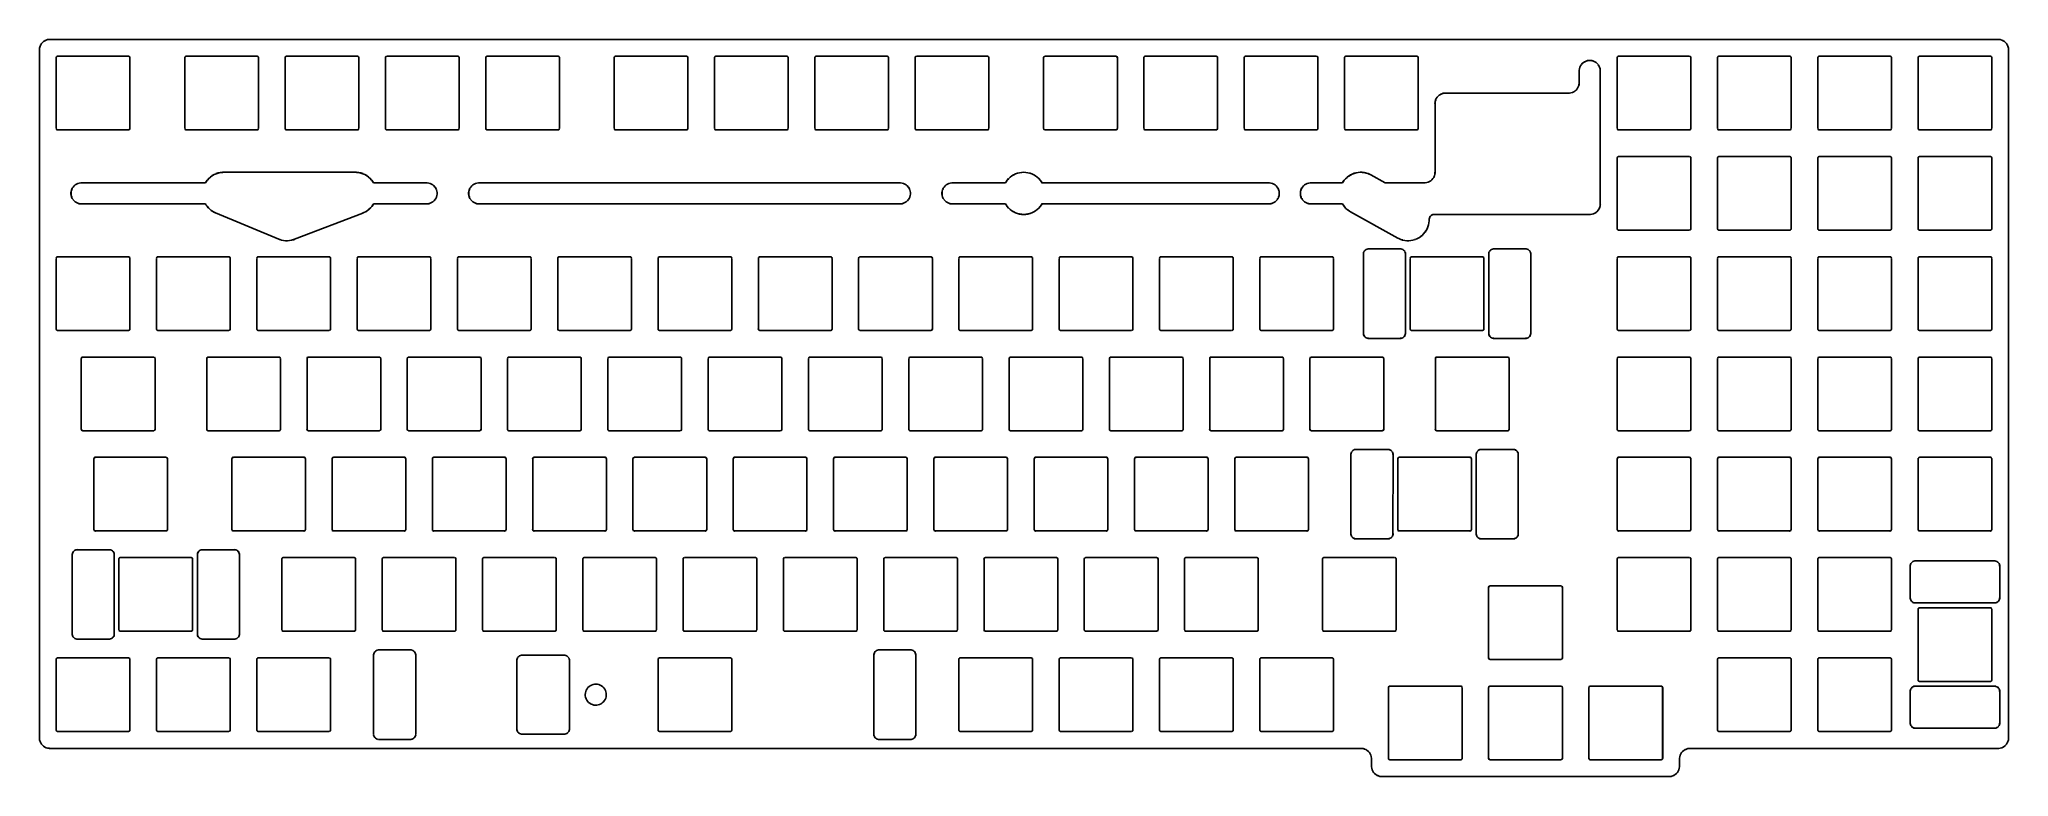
# Model space of a CAD drawing. Extents: x 1 to 15.8, y -6.8 to -1.3.
import ezdxf

# ---------------------------------------------------------------- set-up
doc = ezdxf.new("R2010")
doc.units = 0
doc.header["$MEASUREMENT"] = 0
doc.layers.add('BLACK', color=7, linetype='CONTINUOUS')

msp = doc.modelspace()

# ---------------------------------------------------------------- linework, layer by layer
at = {"layer": 'BLACK', "linetype": 'CONTINUOUS'}
for p, q in [((1.04988, -1.33511), (1.05294, -1.32469)), ((1.05331, -1.32479), (1.05025, -1.33522)), ((1.05294, -1.32469), (1.05312, -1.32474)), ((1.05308, -1.3243), (1.0576, -1.31442)), ((1.05326, -1.32438), (1.05308, -1.3243)), ((1.05312, -1.32474), (1.05312, -1.32474)), ((1.05312, -1.32474), (1.05312, -1.32474)), ((1.05312, -1.32474), (1.05331, -1.32479)), ((1.05343, -1.32446), (1.05326, -1.32438)), ((1.05326, -1.32438), (1.05326, -1.32438)), ((1.05326, -1.32438), (1.05326, -1.32438)), ((1.05795, -1.31458), (1.05343, -1.32446)), ((1.0576, -1.31442), (1.05777, -1.3145)), ((1.05777, -1.3145), (1.05777, -1.3145)), ((1.05777, -1.3145), (1.05777, -1.3145)), ((1.05777, -1.3145), (1.05795, -1.31458)), ((1.05779, -1.31406), (1.06367, -1.30492)), ((1.05795, -1.31416), (1.05779, -1.31406)), ((1.05811, -1.31427), (1.05795, -1.31416)), ((1.05795, -1.31416), (1.05795, -1.31416)), ((1.05795, -1.31416), (1.05795, -1.31416)), ((1.06399, -1.30513), (1.05811, -1.31427)), ((1.06367, -1.30492), (1.06383, -1.30502)), ((1.06383, -1.30502), (1.06383, -1.30502)), ((1.06383, -1.30502), (1.06383, -1.30502)), ((1.06383, -1.30502), (1.06399, -1.30513)), ((1.06391, -1.30459), (1.07103, -1.29638)), ((1.06406, -1.30472), (1.06391, -1.30459)), ((1.0642, -1.30484), (1.06406, -1.30472)), ((1.06406, -1.30472), (1.06406, -1.30472)), ((1.06406, -1.30472), (1.06406, -1.30472)), ((1.07132, -1.29663), (1.0642, -1.30484)), ((1.07103, -1.29638), (1.07117, -1.2965)), ((1.07117, -1.2965), (1.07117, -1.2965)), ((1.07117, -1.2965), (1.07117, -1.29651)), ((1.07117, -1.29651), (1.07132, -1.29663)), ((1.07132, -1.29609), (1.07953, -1.28898)), ((1.07144, -1.29624), (1.07132, -1.29609)), ((1.07157, -1.29638), (1.07144, -1.29624)), ((1.07144, -1.29624), (1.07144, -1.29624)), ((1.07144, -1.29624), (1.07144, -1.29624)), ((1.07978, -1.28926), (1.07157, -1.29638)), ((1.07953, -1.28898), (1.07966, -1.28912)), ((1.07966, -1.28912), (1.07966, -1.28912)), ((1.07966, -1.28912), (1.07966, -1.28912)), ((1.07966, -1.28912), (1.07978, -1.28926)), ((1.07986, -1.28873), (1.089, -1.28286)), ((1.07996, -1.28889), (1.07986, -1.28873)), ((1.08006, -1.28905), (1.07996, -1.28889)), ((1.07996, -1.28889), (1.07996, -1.28889)), ((1.07996, -1.28889), (1.07996, -1.28889)), ((1.08921, -1.28318), (1.08006, -1.28905)), ((1.089, -1.28286), (1.0891, -1.28302)), ((1.0891, -1.28302), (1.0891, -1.28302)), ((1.0891, -1.28302), (1.0891, -1.28302)), ((1.0891, -1.28302), (1.08921, -1.28318)), ((1.08936, -1.28266), (1.09924, -1.27815)), ((1.08944, -1.28283), (1.08936, -1.28266)), ((1.08952, -1.28301), (1.08944, -1.28283)), ((1.08944, -1.28283), (1.08944, -1.28283)), ((1.08944, -1.28283), (1.08944, -1.28283)), ((1.0994, -1.27849), (1.08952, -1.28301)), ((1.09924, -1.27815), (1.09932, -1.27832)), ((1.09932, -1.27832), (1.09932, -1.27832)), ((1.09932, -1.27832), (1.09932, -1.27832)), ((1.09932, -1.27832), (1.0994, -1.27849)), ((1.09962, -1.278), (1.11005, -1.27494)), ((1.09968, -1.27819), (1.09962, -1.278)), ((1.09973, -1.27837), (1.09968, -1.27819)), ((1.09968, -1.27819), (1.09968, -1.27819)), ((1.09968, -1.27819), (1.09968, -1.27819)), ((1.11016, -1.27531), (1.09973, -1.27837)), ((1.11005, -1.27494), (1.1101, -1.27512)), ((1.1101, -1.27512), (1.1101, -1.27512)), ((1.1101, -1.27512), (1.1101, -1.27513)), ((1.1101, -1.27513), (1.11016, -1.27531)), ((1.11045, -1.27486), (1.12121, -1.27331)), ((1.11048, -1.27504), (1.11045, -1.27486)), ((1.1105, -1.27523), (1.11048, -1.27504)), ((1.11048, -1.27504), (1.11048, -1.27504)), ((1.11048, -1.27504), (1.11048, -1.27504)), ((1.12126, -1.27369), (1.1105, -1.27523)), ((1.12121, -1.27331), (1.12123, -1.2735)), ((1.12123, -1.2735), (1.12123, -1.2735)), ((1.12123, -1.2735), (1.12123, -1.2735)), ((1.12123, -1.2735), (1.12126, -1.27369)), ((1.12161, -1.27328), (1.12685, -1.27318)), ((1.12161, -1.27347), (1.12161, -1.27328)), ((1.12162, -1.27366), (1.12161, -1.27347)), ((1.12161, -1.27347), (1.12161, -1.27347)), ((1.12161, -1.27347), (1.12161, -1.27347)), ((1.12686, -1.27356), (1.12162, -1.27366)), ((1.12685, -1.27318), (1.12686, -1.27337)), ((1.12686, -1.27337), (1.12686, -1.27337)), ((1.12686, -1.27337), (1.12686, -1.27337)), ((1.12686, -1.27337), (1.12686, -1.27356)), ((1.12704, -1.27337), (1.12704, -1.27336)), ((1.12704, -1.27336), (1.12705, -1.27336)), ((1.12705, -1.27337), (1.12704, -1.27337)), ((1.12704, -1.27337), (1.12704, -1.27337)), ((1.12705, -1.27336), (15.6945, -1.27336)), ((15.6945, -1.27337), (1.12705, -1.27337)), ((15.6945, -1.27336), (15.6945, -1.27337)), ((15.6945, -1.27336), (15.6945, -1.27336)), ((15.6945, -1.27337), (15.6945, -1.27337)), ((15.6945, -1.27337), (15.6945, -1.27337)), ((15.6947, -1.27337), (15.6947, -1.27318)), ((15.6947, -1.27318), (15.7, -1.27328)), ((15.6947, -1.27356), (15.6947, -1.27337)), ((15.6947, -1.27337), (15.6947, -1.27337)), ((15.6947, -1.27337), (15.6947, -1.27337)), ((15.7, -1.27366), (15.6947, -1.27356)), ((15.7, -1.27328), (15.7, -1.27347)), ((15.7, -1.27347), (15.7, -1.27347)), ((15.7, -1.27347), (15.7, -1.27347)), ((15.7, -1.27347), (15.7, -1.27366)), ((15.7003, -1.2735), (15.7004, -1.27331)), ((15.7003, -1.27369), (15.7003, -1.2735)), ((15.7003, -1.2735), (15.7003, -1.2735)), ((15.7003, -1.2735), (15.7003, -1.2735)), ((15.7111, -1.27523), (15.7003, -1.27369)), ((15.7004, -1.27331), (15.7111, -1.27486)), ((15.7111, -1.27486), (15.7111, -1.27504)), ((15.7111, -1.27504), (15.7111, -1.27504)), ((15.7111, -1.27504), (15.7111, -1.27504)), ((15.7111, -1.27504), (15.7111, -1.27523)), ((15.7114, -1.27531), (15.7115, -1.27513)), ((15.7218, -1.27837), (15.7114, -1.27531)), ((15.7115, -1.27512), (15.7115, -1.27494)), ((15.7115, -1.27494), (15.722, -1.278)), ((15.7115, -1.27513), (15.7115, -1.27512)), ((15.7115, -1.27512), (15.7115, -1.27512)), ((15.7219, -1.27819), (15.7218, -1.27837)), ((15.722, -1.278), (15.7219, -1.27819)), ((15.7219, -1.27819), (15.7219, -1.27819)), ((15.7219, -1.27819), (15.7219, -1.27819)), ((15.7222, -1.27849), (15.7223, -1.27832)), ((15.7321, -1.28301), (15.7222, -1.27849)), ((15.7223, -1.27832), (15.7223, -1.27815)), ((15.7223, -1.27815), (15.7322, -1.28266)), ((15.7223, -1.27832), (15.7223, -1.27832)), ((15.7223, -1.27832), (15.7223, -1.27832)), ((15.7322, -1.28266), (15.7321, -1.28283)), ((15.7321, -1.28283), (15.7321, -1.28283)), ((15.7321, -1.28283), (15.7321, -1.28283)), ((15.7321, -1.28283), (15.7321, -1.28301)), ((15.7324, -1.28318), (15.7325, -1.28302)), ((15.7415, -1.28905), (15.7324, -1.28318)), ((15.7325, -1.28302), (15.7326, -1.28286)), ((15.7325, -1.28302), (15.7325, -1.28302)), ((15.7325, -1.28302), (15.7325, -1.28302)), ((15.7326, -1.28286), (15.7417, -1.28873)), ((15.7416, -1.28889), (15.7415, -1.28905)), ((15.7417, -1.28873), (15.7416, -1.28889)), ((15.7416, -1.28889), (15.7416, -1.28889)), ((15.7416, -1.28889), (15.7416, -1.28889)), ((15.7418, -1.28926), (15.7419, -1.28912)), ((15.75, -1.29638), (15.7418, -1.28926)), ((15.7419, -1.28912), (15.7421, -1.28898)), ((15.7419, -1.28912), (15.7419, -1.28912)), ((15.7419, -1.28912), (15.7419, -1.28912)), ((15.7421, -1.28898), (15.7503, -1.29609)), ((15.7501, -1.29624), (15.75, -1.29638)), ((15.7503, -1.29609), (15.7501, -1.29624)), ((15.7501, -1.29624), (15.7501, -1.29624)), ((15.7501, -1.29624), (15.7501, -1.29624)), ((15.7503, -1.29663), (15.7504, -1.2965)), ((15.7574, -1.30484), (15.7503, -1.29663)), ((15.7504, -1.2965), (15.7506, -1.29638)), ((15.7504, -1.2965), (15.7504, -1.2965)), ((15.7504, -1.2965), (15.7504, -1.2965)), ((15.7506, -1.29638), (15.7577, -1.30459)), ((15.7575, -1.30472), (15.7574, -1.30484)), ((15.7577, -1.30459), (15.7575, -1.30472)), ((15.7575, -1.30472), (15.7575, -1.30472)), ((15.7575, -1.30472), (15.7575, -1.30472)), ((15.7576, -1.30513), (15.7578, -1.30502)), ((15.7635, -1.31427), (15.7576, -1.30513)), ((15.7578, -1.30502), (15.7579, -1.30492)), ((15.7578, -1.30502), (15.7578, -1.30502)), ((15.7578, -1.30502), (15.7578, -1.30502)), ((15.7579, -1.30492), (15.7638, -1.31406)), ((15.7636, -1.31416), (15.7635, -1.31427)), ((15.7638, -1.31406), (15.7636, -1.31416)), ((15.7636, -1.31416), (15.7636, -1.31416)), ((15.7636, -1.31416), (15.7636, -1.31416)), ((15.7636, -1.31458), (15.7638, -1.3145)), ((15.7682, -1.32446), (15.7636, -1.31458)), ((15.7638, -1.3145), (15.764, -1.31442)), ((15.7638, -1.3145), (15.7638, -1.3145)), ((15.7638, -1.3145), (15.7638, -1.3145)), ((15.764, -1.31442), (15.7685, -1.3243)), ((15.7683, -1.32438), (15.7682, -1.32446)), ((15.7685, -1.3243), (15.7683, -1.32438)), ((15.7683, -1.32438), (15.7683, -1.32438)), ((15.7683, -1.32438), (15.7683, -1.32438)), ((15.7683, -1.32479), (15.7685, -1.32474)), ((15.7713, -1.33522), (15.7683, -1.32479)), ((15.7685, -1.32474), (15.7686, -1.32469)), ((15.7685, -1.32474), (15.7685, -1.32474)), ((15.7685, -1.32474), (15.7685, -1.32474)), ((15.7686, -1.32469), (15.7717, -1.33511)), ((1.04812, -1.35191), (1.04821, -1.34667)), ((1.04831, -1.35192), (1.04812, -1.35191)), ((1.04821, -1.34667), (1.0484, -1.34667)), ((1.04825, -1.34627), (1.04979, -1.33551)), ((1.04844, -1.34629), (1.04825, -1.34627)), ((1.0483, -1.35211), (1.0483, -1.3521)), ((1.0483, -1.3521), (1.04831, -1.3521)), ((1.0483, -6.49769), (1.0483, -1.35211)), ((1.0485, -1.35192), (1.04831, -1.35192)), ((1.04831, -1.35192), (1.04831, -1.35192)), ((1.04831, -1.35192), (1.04831, -1.35192)), ((1.04831, -1.3521), (1.04831, -1.35211)), ((1.04831, -1.3521), (1.04831, -1.3521)), ((1.04831, -1.35211), (1.04831, -6.49769)), ((1.0484, -1.34667), (1.0484, -1.34667)), ((1.0484, -1.34667), (1.04841, -1.34667)), ((1.04841, -1.34667), (1.0486, -1.34668)), ((1.04844, -1.3463), (1.04844, -1.34629)), ((1.04844, -1.34629), (1.04844, -1.34629)), ((1.04862, -1.34632), (1.04844, -1.3463)), ((1.0486, -1.34668), (1.0485, -1.35192)), ((1.05017, -1.33557), (1.04862, -1.34632)), ((1.04979, -1.33551), (1.04998, -1.33554)), ((1.05006, -1.33517), (1.04988, -1.33511)), ((1.04998, -1.33554), (1.04998, -1.33554)), ((1.04998, -1.33554), (1.04998, -1.33554)), ((1.04998, -1.33554), (1.05017, -1.33557)), ((1.05025, -1.33522), (1.05006, -1.33517)), ((1.05006, -1.33517), (1.05006, -1.33517)), ((1.05006, -1.33517), (1.05006, -1.33517)), ((1.17411, -1.41096), (1.17422, -1.40902)), ((1.1743, -1.41097), (1.17411, -1.41096)), ((1.17422, -1.40902), (1.17441, -1.40903)), ((1.17428, -1.93872), (1.17428, -1.41116)), ((1.17428, -1.41116), (1.17429, -1.41116)), ((1.17429, -1.41116), (1.1743, -1.41116)), ((1.17429, -1.41116), (1.17429, -1.41116)), ((1.17429, -1.41116), (1.17429, -1.41116)), ((1.17449, -1.41098), (1.1743, -1.41097)), ((1.1743, -1.41097), (1.1743, -1.41097)), ((1.1743, -1.41097), (1.1743, -1.41097)), ((1.1743, -1.41116), (1.1743, -1.93872)), ((1.17432, -1.40859), (1.17595, -1.40465)), ((1.17449, -1.40866), (1.17432, -1.40859)), ((1.17441, -1.40903), (1.17441, -1.40903)), ((1.17441, -1.40903), (1.17441, -1.40903)), ((1.17441, -1.40903), (1.1746, -1.40904)), ((1.17467, -1.40874), (1.17449, -1.40866)), ((1.17449, -1.40866), (1.17449, -1.40866)), ((1.17449, -1.40866), (1.17449, -1.40866)), ((1.1746, -1.40904), (1.17449, -1.41098)), ((1.1763, -1.4048), (1.17467, -1.40874)), ((1.17595, -1.40465), (1.17613, -1.40472)), ((1.17613, -1.40472), (1.17613, -1.40472)), ((1.17613, -1.40472), (1.17613, -1.40472)), ((1.17613, -1.40472), (1.1763, -1.4048)), ((1.1762, -1.40428), (1.17921, -1.40126)), ((1.17633, -1.40441), (1.1762, -1.40428)), ((1.17647, -1.40455), (1.17633, -1.40441)), ((1.17633, -1.40441), (1.17633, -1.40441)), ((1.17633, -1.40441), (1.17633, -1.40441)), ((1.17948, -1.40153), (1.17647, -1.40455)), ((1.17921, -1.40126), (1.17935, -1.4014)), ((1.17935, -1.4014), (1.17935, -1.4014)), ((1.17935, -1.4014), (1.17935, -1.4014)), ((1.17935, -1.4014), (1.17948, -1.40153)), ((1.17959, -1.40101), (1.18353, -1.39938)), ((1.17966, -1.40119), (1.17959, -1.40101)), ((1.17973, -1.40136), (1.17966, -1.40119)), ((1.17966, -1.40119), (1.17966, -1.40119)), ((1.17966, -1.40119), (1.17966, -1.40119)), ((1.18367, -1.39973), (1.17973, -1.40136)), ((1.18353, -1.39938), (1.1836, -1.39956)), ((1.1836, -1.39956), (1.1836, -1.39956)), ((1.1836, -1.39956), (1.1836, -1.39956)), ((1.1836, -1.39956), (1.18367, -1.39973)), ((1.18396, -1.39928), (1.1859, -1.39917)), ((1.18397, -1.39947), (1.18396, -1.39928)), ((1.18398, -1.39966), (1.18397, -1.39947)), ((1.18397, -1.39947), (1.18397, -1.39947)), ((1.18397, -1.39947), (1.18397, -1.39947)), ((1.18592, -1.39955), (1.18398, -1.39966)), ((1.1859, -1.39917), (1.18591, -1.39936)), ((1.18591, -1.39936), (1.18591, -1.39936)), ((1.18591, -1.39936), (1.18591, -1.39936)), ((1.18591, -1.39936), (1.18592, -1.39955)), ((1.1861, -1.39936), (1.18609, -1.39935)), ((1.18609, -1.39935), (1.1861, -1.39935)), ((1.1861, -1.39935), (1.1861, -1.39935)), ((1.1861, -1.39935), (1.71364, -1.39935)), ((1.71364, -1.39936), (1.1861, -1.39936)), ((1.1861, -1.39936), (1.1861, -1.39936)), ((1.71364, -1.39935), (1.71365, -1.39935)), ((1.71365, -1.39936), (1.71364, -1.39936)), ((1.71365, -1.39935), (1.71365, -1.39935)), ((1.71365, -1.39935), (1.71365, -1.39936)), ((1.71382, -1.39955), (1.71383, -1.39936)), ((1.71576, -1.39966), (1.71382, -1.39955)), ((1.71383, -1.39936), (1.71384, -1.39917)), ((1.71383, -1.39936), (1.71383, -1.39936)), ((1.71383, -1.39936), (1.71383, -1.39936)), ((1.71384, -1.39917), (1.71578, -1.39928)), ((1.71577, -1.39947), (1.71576, -1.39966)), ((1.71578, -1.39928), (1.71577, -1.39947)), ((1.71577, -1.39947), (1.71577, -1.39947)), ((1.71577, -1.39947), (1.71577, -1.39947)), ((1.71607, -1.39973), (1.71614, -1.39956)), ((1.72001, -1.40136), (1.71607, -1.39973)), ((1.71614, -1.39956), (1.71621, -1.39938)), ((1.71614, -1.39956), (1.71614, -1.39956)), ((1.71614, -1.39956), (1.71614, -1.39956)), ((1.71621, -1.39938), (1.72015, -1.40101)), ((1.72008, -1.40119), (1.72001, -1.40136)), ((1.72015, -1.40101), (1.72008, -1.40119)), ((1.72008, -1.40119), (1.72008, -1.40119)), ((1.72008, -1.40119), (1.72008, -1.40119)), ((1.72026, -1.40153), (1.72039, -1.4014)), ((1.72327, -1.40455), (1.72026, -1.40153)), ((1.72039, -1.4014), (1.72053, -1.40126)), ((1.72039, -1.4014), (1.72039, -1.4014)), ((1.72039, -1.4014), (1.72039, -1.4014)), ((1.72053, -1.40126), (1.72354, -1.40428)), ((1.72341, -1.40441), (1.72327, -1.40455)), ((1.72354, -1.40428), (1.72341, -1.40441)), ((1.72341, -1.40441), (1.72341, -1.40441)), ((1.72341, -1.40441), (1.72341, -1.40441)), ((1.72344, -1.4048), (1.72362, -1.40472)), ((1.72507, -1.40874), (1.72344, -1.4048)), ((1.72362, -1.40472), (1.72379, -1.40465)), ((1.72362, -1.40472), (1.72362, -1.40472)), ((1.72362, -1.40472), (1.72362, -1.40472)), ((1.72379, -1.40465), (1.72542, -1.40859)), ((1.72525, -1.40866), (1.72507, -1.40874)), ((1.72514, -1.40904), (1.72533, -1.40903)), ((1.72525, -1.41098), (1.72514, -1.40904)), ((1.72542, -1.40859), (1.72525, -1.40866)), ((1.72525, -1.40866), (1.72525, -1.40866)), ((1.72525, -1.40866), (1.72525, -1.40866)), ((1.72544, -1.41097), (1.72525, -1.41098)), ((1.72533, -1.40903), (1.72552, -1.40902)), ((1.72533, -1.40903), (1.72533, -1.40903)), ((1.72533, -1.40903), (1.72533, -1.40903)), ((1.72563, -1.41096), (1.72544, -1.41097)), ((1.72544, -1.41097), (1.72544, -1.41097)), ((1.72544, -1.41097), (1.72544, -1.41097)), ((1.72545, -1.93872), (1.72545, -1.41116)), ((1.72545, -1.41116), (1.72545, -1.41116)), ((1.72545, -1.41116), (1.72545, -1.41116)), ((1.72545, -1.41116), (1.72546, -1.41116)), ((1.72546, -1.41116), (1.72546, -1.41116)), ((1.72546, -1.41116), (1.72546, -1.93872)), ((1.72552, -1.40902), (1.72563, -1.41096)), ((2.13523, -1.41096), (2.13534, -1.40902)), ((2.13542, -1.41097), (2.13523, -1.41096)), ((2.13534, -1.40902), (2.13553, -1.40903)), ((2.13541, -1.93872), (2.13541, -1.41116)), ((2.13541, -1.41116), (2.13541, -1.41116)), ((2.13541, -1.41116), (2.13541, -1.41116)), ((2.13541, -1.41116), (2.13542, -1.41116)), ((2.13561, -1.41098), (2.13542, -1.41097)), ((2.13542, -1.41097), (2.13542, -1.41097)), ((2.13542, -1.41097), (2.13542, -1.41097)), ((2.13542, -1.41116), (2.13542, -1.41116)), ((2.13542, -1.41116), (2.13542, -1.93872)), ((2.13544, -1.40859), (2.13707, -1.40465)), ((2.13562, -1.40866), (2.13544, -1.40859)), ((2.13553, -1.40903), (2.13553, -1.40903)), ((2.13553, -1.40903), (2.13553, -1.40903)), ((2.13553, -1.40903), (2.13572, -1.40904)), ((2.13572, -1.40904), (2.13561, -1.41098)), ((2.13579, -1.40874), (2.13562, -1.40866)), ((2.13562, -1.40866), (2.13562, -1.40866)), ((2.13562, -1.40866), (2.13562, -1.40866)), ((2.13742, -1.4048), (2.13579, -1.40874)), ((2.13707, -1.40465), (2.13725, -1.40472)), ((2.13725, -1.40472), (2.13725, -1.40472)), ((2.13725, -1.40472), (2.13725, -1.40472)), ((2.13725, -1.40472), (2.13742, -1.4048)), ((2.13732, -1.40428), (2.14034, -1.40126)), ((2.13746, -1.40441), (2.13732, -1.40428)), ((2.13759, -1.40455), (2.13746, -1.40441)), ((2.13746, -1.40441), (2.13746, -1.40441)), ((2.13746, -1.40441), (2.13746, -1.40441)), ((2.14061, -1.40153), (2.13759, -1.40455)), ((2.14034, -1.40126), (2.14047, -1.4014)), ((2.14047, -1.4014), (2.14047, -1.4014)), ((2.14047, -1.4014), (2.14047, -1.4014)), ((2.14047, -1.4014), (2.14061, -1.40153)), ((2.14071, -1.40101), (2.14465, -1.39938)), ((2.14078, -1.40119), (2.14071, -1.40101)), ((2.14086, -1.40136), (2.14078, -1.40119)), ((2.14078, -1.40119), (2.14078, -1.40119)), ((2.14078, -1.40119), (2.14078, -1.40119)), ((2.1448, -1.39973), (2.14086, -1.40136)), ((2.14465, -1.39938), (2.14472, -1.39956)), ((2.14472, -1.39956), (2.14472, -1.39956)), ((2.14472, -1.39956), (2.14472, -1.39956)), ((2.14472, -1.39956), (2.1448, -1.39973)), ((2.14508, -1.39928), (2.14702, -1.39917)), ((2.14509, -1.39947), (2.14508, -1.39928)), ((2.1451, -1.39966), (2.14509, -1.39947)), ((2.14509, -1.39947), (2.14509, -1.39947)), ((2.14509, -1.39947), (2.14509, -1.39947)), ((2.14704, -1.39955), (2.1451, -1.39966)), ((2.14702, -1.39917), (2.14703, -1.39936)), ((2.14703, -1.39936), (2.14703, -1.39936)), ((2.14703, -1.39936), (2.14703, -1.39936)), ((2.14703, -1.39936), (2.14704, -1.39955)), ((2.14722, -1.39936), (2.14722, -1.39935)), ((2.14722, -1.39935), (2.14722, -1.39935)), ((2.14722, -1.39935), (2.14722, -1.39935)), ((2.14722, -1.39935), (2.67476, -1.39935)), ((2.67476, -1.39936), (2.14722, -1.39936)), ((2.14722, -1.39936), (2.14722, -1.39936)), ((2.67476, -1.39935), (2.67477, -1.39935)), ((2.67477, -1.39936), (2.67476, -1.39936)), ((2.67477, -1.39935), (2.67477, -1.39935)), ((2.67477, -1.39935), (2.67477, -1.39936)), ((2.67494, -1.39955), (2.67495, -1.39936)), ((2.67689, -1.39966), (2.67494, -1.39955)), ((2.67495, -1.39936), (2.67496, -1.39917)), ((2.67495, -1.39936), (2.67495, -1.39936)), ((2.67495, -1.39936), (2.67495, -1.39936)), ((2.67496, -1.39917), (2.67691, -1.39928)), ((2.6769, -1.39947), (2.67689, -1.39966)), ((2.67691, -1.39928), (2.6769, -1.39947)), ((2.6769, -1.39947), (2.6769, -1.39947)), ((2.6769, -1.39947), (2.6769, -1.39947)), ((2.67719, -1.39973), (2.67726, -1.39956)), ((2.68113, -1.40136), (2.67719, -1.39973)), ((2.67726, -1.39956), (2.67734, -1.39938)), ((2.67726, -1.39956), (2.67726, -1.39956)), ((2.67726, -1.39956), (2.67726, -1.39956)), ((2.67734, -1.39938), (2.68128, -1.40101)), ((2.6812, -1.40119), (2.68113, -1.40136)), ((2.68128, -1.40101), (2.6812, -1.40119)), ((2.6812, -1.40119), (2.6812, -1.40119)), ((2.6812, -1.40119), (2.6812, -1.40119)), ((2.68138, -1.40153), (2.68151, -1.4014)), ((2.6844, -1.40455), (2.68138, -1.40153)), ((2.68151, -1.4014), (2.68165, -1.40126)), ((2.68151, -1.4014), (2.68151, -1.4014)), ((2.68151, -1.4014), (2.68151, -1.4014)), ((2.68165, -1.40126), (2.68467, -1.40428)), ((2.68453, -1.40441), (2.6844, -1.40455)), ((2.68467, -1.40428), (2.68453, -1.40441)), ((2.68453, -1.40441), (2.68453, -1.40441)), ((2.68453, -1.40441), (2.68453, -1.40441)), ((2.68456, -1.4048), (2.68474, -1.40472)), ((2.68619, -1.40874), (2.68456, -1.4048)), ((2.68474, -1.40472), (2.68491, -1.40465)), ((2.68474, -1.40472), (2.68474, -1.40472)), ((2.68474, -1.40472), (2.68474, -1.40472)), ((2.68491, -1.40465), (2.68655, -1.40859)), ((2.68637, -1.40866), (2.68619, -1.40874)), ((2.68626, -1.40904), (2.68645, -1.40903)), ((2.68637, -1.41098), (2.68626, -1.40904)), ((2.68655, -1.40859), (2.68637, -1.40866)), ((2.68637, -1.40866), (2.68637, -1.40866)), ((2.68637, -1.40866), (2.68637, -1.40866)), ((2.68656, -1.41097), (2.68637, -1.41098)), ((2.68645, -1.40903), (2.68664, -1.40902)), ((2.68645, -1.40903), (2.68645, -1.40903)), ((2.68645, -1.40903), (2.68645, -1.40903)), ((2.68675, -1.41096), (2.68656, -1.41097)), ((2.68656, -1.41097), (2.68656, -1.41097)), ((2.68656, -1.41097), (2.68656, -1.41097)), ((2.68657, -1.93872), (2.68657, -1.41116)), ((2.68657, -1.41116), (2.68657, -1.41116)), ((2.68657, -1.41116), (2.68657, -1.41116)), ((2.68657, -1.41116), (2.68658, -1.41116)), ((2.68658, -1.41116), (2.68658, -1.41116)), ((2.68658, -1.41116), (2.68658, -1.93872)), ((2.68664, -1.40902), (2.68675, -1.41096)), ((2.88523, -1.41096), (2.88534, -1.40902)), ((2.88542, -1.41097), (2.88523, -1.41096)), ((2.88534, -1.40902), (2.88553, -1.40903)), ((2.8854, -1.93872), (2.8854, -1.41116)), ((2.8854, -1.41116), (2.88541, -1.41116)), ((2.88541, -1.41116), (2.88542, -1.41116)), ((2.88541, -1.41116), (2.88541, -1.41116)), ((2.88541, -1.41116), (2.88541, -1.41116)), ((2.88561, -1.41098), (2.88542, -1.41097)), ((2.88542, -1.41097), (2.88542, -1.41097)), ((2.88542, -1.41097), (2.88542, -1.41097)), ((2.88542, -1.41116), (2.88542, -1.93872)), ((2.88544, -1.40859), (2.88707, -1.40465)), ((2.88561, -1.40866), (2.88544, -1.40859)), ((2.88553, -1.40903), (2.88553, -1.40903)), ((2.88553, -1.40903), (2.88553, -1.40903)), ((2.88553, -1.40903), (2.88572, -1.40904)), ((2.88579, -1.40874), (2.88561, -1.40866)), ((2.88561, -1.40866), (2.88561, -1.40866)), ((2.88561, -1.40866), (2.88561, -1.40866)), ((2.88572, -1.40904), (2.88561, -1.41098)), ((2.88742, -1.4048), (2.88579, -1.40874)), ((2.88707, -1.40465), (2.88725, -1.40472)), ((2.88725, -1.40472), (2.88725, -1.40472)), ((2.88725, -1.40472), (2.88725, -1.40472)), ((2.88725, -1.40472), (2.88742, -1.4048)), ((2.88732, -1.40428), (2.89034, -1.40126)), ((2.88745, -1.40441), (2.88732, -1.40428)), ((2.88759, -1.40455), (2.88745, -1.40441)), ((2.88745, -1.40441), (2.88745, -1.40441)), ((2.88745, -1.40441), (2.88745, -1.40441)), ((2.8906, -1.40153), (2.88759, -1.40455)), ((2.89034, -1.40126), (2.89047, -1.4014)), ((2.89047, -1.4014), (2.89047, -1.4014)), ((2.89047, -1.4014), (2.89047, -1.4014)), ((2.89047, -1.4014), (2.8906, -1.40153)), ((2.89071, -1.40101), (2.89465, -1.39938)), ((2.89078, -1.40119), (2.89071, -1.40101)), ((2.89085, -1.40136), (2.89078, -1.40119)), ((2.89078, -1.40119), (2.89078, -1.40119)), ((2.89078, -1.40119), (2.89078, -1.40119)), ((2.89479, -1.39973), (2.89085, -1.40136)), ((2.89465, -1.39938), (2.89472, -1.39956)), ((2.89472, -1.39956), (2.89472, -1.39956)), ((2.89472, -1.39956), (2.89472, -1.39956)), ((2.89472, -1.39956), (2.89479, -1.39973)), ((2.89508, -1.39928), (2.89702, -1.39917)), ((2.89509, -1.39947), (2.89508, -1.39928)), ((2.8951, -1.39966), (2.89509, -1.39947)), ((2.89509, -1.39947), (2.89509, -1.39947)), ((2.89509, -1.39947), (2.89509, -1.39947)), ((2.89704, -1.39955), (2.8951, -1.39966)), ((2.89702, -1.39917), (2.89703, -1.39936)), ((2.89703, -1.39936), (2.89703, -1.39936)), ((2.89703, -1.39936), (2.89703, -1.39936)), ((2.89703, -1.39936), (2.89704, -1.39955)), ((2.89722, -1.39936), (2.89722, -1.39935)), ((2.89722, -1.39935), (2.89722, -1.39935)), ((2.89722, -1.39935), (2.89722, -1.39935)), ((2.89722, -1.39935), (3.42476, -1.39935)), ((3.42476, -1.39936), (2.89722, -1.39936)), ((2.89722, -1.39936), (2.89722, -1.39936)), ((3.42476, -1.39935), (3.42477, -1.39935)), ((3.42477, -1.39936), (3.42476, -1.39936)), ((3.42477, -1.39935), (3.42477, -1.39935)), ((3.42477, -1.39935), (3.42477, -1.39936)), ((3.42494, -1.39955), (3.42495, -1.39936)), ((3.42688, -1.39966), (3.42494, -1.39955)), ((3.42495, -1.39936), (3.42496, -1.39917)), ((3.42495, -1.39936), (3.42495, -1.39936)), ((3.42495, -1.39936), (3.42495, -1.39936)), ((3.42496, -1.39917), (3.42691, -1.39928)), ((3.42689, -1.39947), (3.42688, -1.39966)), ((3.42691, -1.39928), (3.42689, -1.39947)), ((3.42689, -1.39947), (3.42689, -1.39947)), ((3.42689, -1.39947), (3.42689, -1.39947)), ((3.42719, -1.39973), (3.42726, -1.39956)), ((3.43113, -1.40136), (3.42719, -1.39973)), ((3.42726, -1.39956), (3.42733, -1.39938)), ((3.42726, -1.39956), (3.42726, -1.39956)), ((3.42726, -1.39956), (3.42726, -1.39956)), ((3.42733, -1.39938), (3.43128, -1.40101)), ((3.4312, -1.40119), (3.43113, -1.40136)), ((3.43128, -1.40101), (3.4312, -1.40119)), ((3.4312, -1.40119), (3.4312, -1.40119)), ((3.4312, -1.40119), (3.4312, -1.40119)), ((3.43138, -1.40153), (3.43151, -1.4014)), ((3.43439, -1.40455), (3.43138, -1.40153)), ((3.43151, -1.4014), (3.43165, -1.40126)), ((3.43151, -1.4014), (3.43151, -1.4014)), ((3.43151, -1.4014), (3.43151, -1.4014)), ((3.43165, -1.40126), (3.43466, -1.40428)), ((3.43453, -1.40441), (3.43439, -1.40455)), ((3.43466, -1.40428), (3.43453, -1.40441)), ((3.43453, -1.40441), (3.43453, -1.40441)), ((3.43453, -1.40441), (3.43453, -1.40441)), ((3.43456, -1.4048), (3.43474, -1.40472)), ((3.43619, -1.40874), (3.43456, -1.4048)), ((3.43474, -1.40472), (3.43491, -1.40465)), ((3.43474, -1.40472), (3.43474, -1.40472)), ((3.43474, -1.40472), (3.43474, -1.40472)), ((3.43491, -1.40465), (3.43655, -1.40859)), ((3.43637, -1.40866), (3.43619, -1.40874)), ((3.43626, -1.40904), (3.43645, -1.40903)), ((3.43637, -1.41098), (3.43626, -1.40904)), ((3.43655, -1.40859), (3.43637, -1.40866)), ((3.43637, -1.40866), (3.43637, -1.40866)), ((3.43637, -1.40866), (3.43637, -1.40866)), ((3.43656, -1.41097), (3.43637, -1.41098)), ((3.43645, -1.40903), (3.43664, -1.40902)), ((3.43645, -1.40903), (3.43645, -1.40903)), ((3.43645, -1.40903), (3.43645, -1.40903)), ((3.43675, -1.41096), (3.43656, -1.41097)), ((3.43656, -1.41097), (3.43656, -1.41097)), ((3.43656, -1.41097), (3.43656, -1.41097)), ((3.43657, -1.93872), (3.43657, -1.41116)), ((3.43657, -1.41116), (3.43657, -1.41116)), ((3.43657, -1.41116), (3.43657, -1.41116)), ((3.43657, -1.41116), (3.43658, -1.41116)), ((3.43658, -1.41116), (3.43658, -1.41116)), ((3.43658, -1.41116), (3.43658, -1.93872)), ((3.43664, -1.40902), (3.43675, -1.41096)), ((3.63523, -1.41096), (3.63534, -1.40902)), ((3.63542, -1.41097), (3.63523, -1.41096)), ((3.63534, -1.40902), (3.63553, -1.40903)), ((3.6354, -1.93872), (3.6354, -1.41116)), ((3.6354, -1.41116), (3.6354, -1.41116)), ((3.6354, -1.41116), (3.63541, -1.41116)), ((3.63541, -1.41116), (3.63541, -1.41116)), ((3.63541, -1.41116), (3.63541, -1.93872)), ((3.63541, -1.41116), (3.63541, -1.41116)), ((3.63561, -1.41098), (3.63542, -1.41097)), ((3.63542, -1.41097), (3.63542, -1.41097)), ((3.63542, -1.41097), (3.63542, -1.41097)), ((3.63544, -1.40859), (3.63707, -1.40465)), ((3.63561, -1.40866), (3.63544, -1.40859)), ((3.63553, -1.40903), (3.63553, -1.40903)), ((3.63553, -1.40903), (3.63553, -1.40903)), ((3.63553, -1.40903), (3.63572, -1.40904)), ((3.63579, -1.40874), (3.63561, -1.40866)), ((3.63561, -1.40866), (3.63561, -1.40866)), ((3.63561, -1.40866), (3.63561, -1.40866)), ((3.63572, -1.40904), (3.63561, -1.41098)), ((3.63742, -1.4048), (3.63579, -1.40874)), ((3.63707, -1.40465), (3.63724, -1.40472)), ((3.63724, -1.40472), (3.63724, -1.40472)), ((3.63724, -1.40472), (3.63724, -1.40472)), ((3.63724, -1.40472), (3.63742, -1.4048)), ((3.63732, -1.40428), (3.64033, -1.40126)), ((3.63745, -1.40441), (3.63732, -1.40428)), ((3.63759, -1.40455), (3.63745, -1.40441)), ((3.63745, -1.40441), (3.63745, -1.40441)), ((3.63745, -1.40441), (3.63745, -1.40441)), ((3.6406, -1.40153), (3.63759, -1.40455)), ((3.64033, -1.40126), (3.64047, -1.4014)), ((3.64047, -1.4014), (3.64047, -1.4014)), ((3.64047, -1.4014), (3.64047, -1.4014)), ((3.64047, -1.4014), (3.6406, -1.40153)), ((3.64071, -1.40101), (3.64465, -1.39938)), ((3.64078, -1.40119), (3.64071, -1.40101)), ((3.64085, -1.40136), (3.64078, -1.40119)), ((3.64078, -1.40119), (3.64078, -1.40119)), ((3.64078, -1.40119), (3.64078, -1.40119)), ((3.64479, -1.39973), (3.64085, -1.40136)), ((3.64465, -1.39938), (3.64472, -1.39956)), ((3.64472, -1.39956), (3.64472, -1.39956)), ((3.64472, -1.39956), (3.64472, -1.39956)), ((3.64472, -1.39956), (3.64479, -1.39973)), ((3.64508, -1.39928), (3.64702, -1.39917)), ((3.64509, -1.39947), (3.64508, -1.39928)), ((3.6451, -1.39966), (3.64509, -1.39947)), ((3.64509, -1.39947), (3.64509, -1.39947)), ((3.64509, -1.39947), (3.64509, -1.39947)), ((3.64704, -1.39955), (3.6451, -1.39966)), ((3.64702, -1.39917), (3.64703, -1.39936)), ((3.64703, -1.39936), (3.64703, -1.39936)), ((3.64703, -1.39936), (3.64703, -1.39936)), ((3.64703, -1.39936), (3.64704, -1.39955)), ((3.64722, -1.39936), (3.64721, -1.39935)), ((3.64721, -1.39935), (3.64722, -1.39935)), ((3.64722, -1.39935), (3.64722, -1.39935)), ((3.64722, -1.39935), (4.17476, -1.39935)), ((4.17476, -1.39936), (3.64722, -1.39936)), ((3.64722, -1.39936), (3.64722, -1.39936)), ((4.17476, -1.39935), (4.17477, -1.39935)), ((4.17477, -1.39935), (4.17476, -1.39936)), ((4.17476, -1.39935), (4.17476, -1.39935)), ((4.17476, -1.39936), (4.17476, -1.39936)), ((4.17494, -1.39955), (4.17495, -1.39936)), ((4.17688, -1.39966), (4.17494, -1.39955)), ((4.17495, -1.39936), (4.17496, -1.39917)), ((4.17495, -1.39936), (4.17495, -1.39936)), ((4.17495, -1.39936), (4.17495, -1.39936)), ((4.17496, -1.39917), (4.1769, -1.39928)), ((4.17689, -1.39947), (4.17688, -1.39966)), ((4.1769, -1.39928), (4.17689, -1.39947)), ((4.17689, -1.39947), (4.17689, -1.39947)), ((4.17689, -1.39947), (4.17689, -1.39947)), ((4.17719, -1.39973), (4.17726, -1.39956)), ((4.18113, -1.40136), (4.17719, -1.39973)), ((4.17726, -1.39956), (4.17733, -1.39938)), ((4.17726, -1.39956), (4.17726, -1.39956)), ((4.17726, -1.39956), (4.17726, -1.39956)), ((4.17733, -1.39938), (4.18127, -1.40101)), ((4.1812, -1.40119), (4.18113, -1.40136)), ((4.18127, -1.40101), (4.1812, -1.40119)), ((4.1812, -1.40119), (4.1812, -1.40119)), ((4.1812, -1.40119), (4.1812, -1.40119)), ((4.18138, -1.40153), (4.18151, -1.4014)), ((4.18439, -1.40455), (4.18138, -1.40153)), ((4.18151, -1.4014), (4.18165, -1.40126)), ((4.18151, -1.4014), (4.18151, -1.4014)), ((4.18151, -1.4014), (4.18151, -1.4014)), ((4.18165, -1.40126), (4.18466, -1.40428)), ((4.18453, -1.40441), (4.18439, -1.40455)), ((4.18466, -1.40428), (4.18453, -1.40441)), ((4.18453, -1.40441), (4.18453, -1.40441)), ((4.18453, -1.40441), (4.18453, -1.40441)), ((4.18456, -1.4048), (4.18474, -1.40472)), ((4.18619, -1.40874), (4.18456, -1.4048)), ((4.18474, -1.40472), (4.18491, -1.40465)), ((4.18474, -1.40472), (4.18474, -1.40472)), ((4.18474, -1.40472), (4.18474, -1.40472)), ((4.18491, -1.40465), (4.18654, -1.40859)), ((4.18637, -1.40866), (4.18619, -1.40874)), ((4.18626, -1.40904), (4.18645, -1.40903)), ((4.18637, -1.41098), (4.18626, -1.40904)), ((4.18654, -1.40859), (4.18637, -1.40866)), ((4.18637, -1.40866), (4.18637, -1.40866)), ((4.18637, -1.40866), (4.18637, -1.40866)), ((4.18656, -1.41097), (4.18637, -1.41098)), ((4.18645, -1.40903), (4.18664, -1.40902)), ((4.18645, -1.40903), (4.18645, -1.40903)), ((4.18645, -1.40903), (4.18645, -1.40903)), ((4.18675, -1.41096), (4.18656, -1.41097)), ((4.18656, -1.41097), (4.18656, -1.41097)), ((4.18656, -1.41097), (4.18656, -1.41097)), ((4.18657, -1.93872), (4.18657, -1.41116)), ((4.18657, -1.41116), (4.18657, -1.41116)), ((4.18657, -1.41116), (4.18657, -1.41116)), ((4.18657, -1.41116), (4.18658, -1.41116)), ((4.18658, -1.41116), (4.18658, -1.41116)), ((4.18658, -1.41116), (4.18658, -1.93872)), ((4.18664, -1.40902), (4.18675, -1.41096)), ((4.38523, -1.41096), (4.38534, -1.40902)), ((4.38542, -1.41097), (4.38523, -1.41096)), ((4.38534, -1.40902), (4.38553, -1.40903)), ((4.3854, -1.93872), (4.3854, -1.41116)), ((4.3854, -1.41116), (4.3854, -1.41116)), ((4.3854, -1.41116), (4.38541, -1.41116)), ((4.38541, -1.41116), (4.38541, -1.41116)), ((4.38541, -1.41116), (4.38541, -1.93872)), ((4.38541, -1.41116), (4.38541, -1.41116)), ((4.38561, -1.41098), (4.38542, -1.41097)), ((4.38542, -1.41097), (4.38542, -1.41097)), ((4.38542, -1.41097), (4.38542, -1.41097)), ((4.38543, -1.40859), (4.38707, -1.40465)), ((4.38561, -1.40866), (4.38543, -1.40859)), ((4.38553, -1.40903), (4.38553, -1.40903)), ((4.38553, -1.40903), (4.38553, -1.40903)), ((4.38553, -1.40903), (4.38572, -1.40904)), ((4.38579, -1.40874), (4.38561, -1.40866)), ((4.38561, -1.40866), (4.38561, -1.40866)), ((4.38561, -1.40866), (4.38561, -1.40866)), ((4.38572, -1.40904), (4.38561, -1.41098)), ((4.38742, -1.4048), (4.38579, -1.40874)), ((4.38707, -1.40465), (4.38724, -1.40472)), ((4.38724, -1.40472), (4.38724, -1.40472)), ((4.38724, -1.40472), (4.38724, -1.40472)), ((4.38724, -1.40472), (4.38742, -1.4048)), ((4.38732, -1.40428), (4.39033, -1.40126)), ((4.38745, -1.40441), (4.38732, -1.40428)), ((4.38759, -1.40455), (4.38745, -1.40441)), ((4.38745, -1.40441), (4.38745, -1.40441)), ((4.38745, -1.40441), (4.38745, -1.40441)), ((4.3906, -1.40153), (4.38759, -1.40455)), ((4.39033, -1.40126), (4.39047, -1.4014)), ((4.39047, -1.4014), (4.39047, -1.4014)), ((4.39047, -1.4014), (4.39047, -1.4014)), ((4.39047, -1.4014), (4.3906, -1.40153)), ((4.39071, -1.40101), (4.39465, -1.39938)), ((4.39078, -1.40119), (4.39071, -1.40101)), ((4.39085, -1.40136), (4.39078, -1.40119)), ((4.39078, -1.40119), (4.39078, -1.40119)), ((4.39078, -1.40119), (4.39078, -1.40119)), ((4.39479, -1.39973), (4.39085, -1.40136)), ((4.39465, -1.39938), (4.39472, -1.39956)), ((4.39472, -1.39956), (4.39472, -1.39956)), ((4.39472, -1.39956), (4.39472, -1.39956)), ((4.39472, -1.39956), (4.39479, -1.39973)), ((4.39507, -1.39928), (4.39702, -1.39917)), ((4.39509, -1.39947), (4.39507, -1.39928)), ((4.3951, -1.39966), (4.39509, -1.39947)), ((4.39509, -1.39947), (4.39509, -1.39947)), ((4.39509, -1.39947), (4.39509, -1.39947)), ((4.39704, -1.39955), (4.3951, -1.39966)), ((4.39702, -1.39917), (4.39703, -1.39936)), ((4.39703, -1.39936), (4.39703, -1.39936)), ((4.39703, -1.39936), (4.39703, -1.39936)), ((4.39703, -1.39936), (4.39704, -1.39955)), ((4.39721, -1.39936), (4.39721, -1.39935)), ((4.39721, -1.39935), (4.39721, -1.39935)), ((4.39721, -1.39935), (4.39722, -1.39935)), ((4.39722, -1.39936), (4.39721, -1.39936)), ((4.39722, -1.39935), (4.92476, -1.39935)), ((4.92476, -1.39936), (4.39722, -1.39936)), ((4.92476, -1.39935), (4.92476, -1.39935)), ((4.92476, -1.39935), (4.92476, -1.39936)), ((4.92476, -1.39935), (4.92476, -1.39935)), ((4.92476, -1.39936), (4.92476, -1.39936)), ((4.92494, -1.39955), (4.92495, -1.39936)), ((4.92688, -1.39966), (4.92494, -1.39955)), ((4.92495, -1.39936), (4.92496, -1.39917)), ((4.92495, -1.39936), (4.92495, -1.39936)), ((4.92495, -1.39936), (4.92495, -1.39936)), ((4.92496, -1.39917), (4.9269, -1.39928)), ((4.92689, -1.39947), (4.92688, -1.39966)), ((4.9269, -1.39928), (4.92689, -1.39947)), ((4.92689, -1.39947), (4.92689, -1.39947)), ((4.92689, -1.39947), (4.92689, -1.39947)), ((4.92719, -1.39973), (4.92726, -1.39956)), ((4.93113, -1.40136), (4.92719, -1.39973)), ((4.92726, -1.39956), (4.92733, -1.39938)), ((4.92726, -1.39956), (4.92726, -1.39956)), ((4.92726, -1.39956), (4.92726, -1.39956)), ((4.92733, -1.39938), (4.93127, -1.40101)), ((4.9312, -1.40119), (4.93113, -1.40136)), ((4.93127, -1.40101), (4.9312, -1.40119)), ((4.9312, -1.40119), (4.9312, -1.40119)), ((4.9312, -1.40119), (4.9312, -1.40119)), ((4.93138, -1.40153), (4.93151, -1.4014)), ((4.93439, -1.40455), (4.93138, -1.40153)), ((4.93151, -1.4014), (4.93164, -1.40126)), ((4.93151, -1.4014), (4.93151, -1.4014)), ((4.93151, -1.4014), (4.93151, -1.4014)), ((4.93164, -1.40126), (4.93466, -1.40428)), ((4.93453, -1.40441), (4.93439, -1.40455)), ((4.93466, -1.40428), (4.93453, -1.40441)), ((4.93453, -1.40441), (4.93453, -1.40441)), ((4.93453, -1.40441), (4.93453, -1.40441)), ((4.93456, -1.4048), (4.93473, -1.40472)), ((4.93619, -1.40874), (4.93456, -1.4048)), ((4.93473, -1.40472), (4.93491, -1.40465)), ((4.93473, -1.40472), (4.93473, -1.40472)), ((4.93473, -1.40472), (4.93473, -1.40472)), ((4.93491, -1.40465), (4.93654, -1.40859)), ((4.93637, -1.40866), (4.93619, -1.40874)), ((4.93626, -1.40904), (4.93645, -1.40903)), ((4.93637, -1.41098), (4.93626, -1.40904)), ((4.93654, -1.40859), (4.93637, -1.40866)), ((4.93637, -1.40866), (4.93637, -1.40866)), ((4.93637, -1.40866), (4.93637, -1.40866)), ((4.93656, -1.41097), (4.93637, -1.41098)), ((4.93645, -1.40903), (4.93664, -1.40902)), ((4.93645, -1.40903), (4.93645, -1.40903)), ((4.93645, -1.40903), (4.93645, -1.40903)), ((4.93675, -1.41096), (4.93656, -1.41097)), ((4.93656, -1.41097), (4.93656, -1.41097)), ((4.93656, -1.41097), (4.93656, -1.41097)), ((4.93656, -1.93872), (4.93656, -1.41116)), ((4.93656, -1.41116), (4.93657, -1.41116)), ((4.93657, -1.41116), (4.93658, -1.41116)), ((4.93657, -1.41116), (4.93657, -1.41116)), ((4.93657, -1.41116), (4.93657, -1.41116)), ((4.93658, -1.41116), (4.93658, -1.93872)), ((4.93664, -1.40902), (4.93675, -1.41096)), ((5.34636, -1.41096), (5.34647, -1.40902)), ((5.34655, -1.41097), (5.34636, -1.41096)), ((5.34647, -1.40902), (5.34666, -1.40903)), ((5.34653, -1.93872), (5.34653, -1.41116)), ((5.34653, -1.41116), (5.34654, -1.41116)), ((5.34654, -1.41116), (5.34655, -1.41116)), ((5.34654, -1.41116), (5.34654, -1.41116)), ((5.34654, -1.41116), (5.34654, -1.41116)), ((5.34674, -1.41098), (5.34655, -1.41097)), ((5.34655, -1.41097), (5.34655, -1.41097)), ((5.34655, -1.41097), (5.34655, -1.41097)), ((5.34655, -1.41116), (5.34655, -1.93872)), ((5.34657, -1.40859), (5.3482, -1.40465)), ((5.34674, -1.40866), (5.34657, -1.40859)), ((5.34666, -1.40903), (5.34666, -1.40903)), ((5.34666, -1.40903), (5.34666, -1.40903)), ((5.34666, -1.40903), (5.34685, -1.40904)), ((5.34692, -1.40874), (5.34674, -1.40866)), ((5.34674, -1.40866), (5.34674, -1.40866)), ((5.34674, -1.40866), (5.34674, -1.40866)), ((5.34685, -1.40904), (5.34674, -1.41098)), ((5.34855, -1.4048), (5.34692, -1.40874)), ((5.3482, -1.40465), (5.34837, -1.40472)), ((5.34837, -1.40472), (5.34837, -1.40472)), ((5.34837, -1.40472), (5.34838, -1.40472)), ((5.34838, -1.40472), (5.34855, -1.4048)), ((5.34845, -1.40428), (5.35146, -1.40126)), ((5.34858, -1.40441), (5.34845, -1.40428)), ((5.34872, -1.40455), (5.34858, -1.40441)), ((5.34858, -1.40441), (5.34858, -1.40441)), ((5.34858, -1.40441), (5.34858, -1.40441)), ((5.35173, -1.40153), (5.34872, -1.40455)), ((5.35146, -1.40126), (5.3516, -1.4014)), ((5.3516, -1.4014), (5.3516, -1.4014)), ((5.3516, -1.4014), (5.3516, -1.4014)), ((5.3516, -1.4014), (5.35173, -1.40153)), ((5.35184, -1.40101), (5.35578, -1.39938)), ((5.35191, -1.40119), (5.35184, -1.40101)), ((5.35198, -1.40136), (5.35191, -1.40119)), ((5.35191, -1.40119), (5.35191, -1.40119)), ((5.35191, -1.40119), (5.35191, -1.40119)), ((5.35592, -1.39973), (5.35198, -1.40136)), ((5.35578, -1.39938), (5.35585, -1.39956)), ((5.35585, -1.39956), (5.35585, -1.39956)), ((5.35585, -1.39956), (5.35585, -1.39956)), ((5.35585, -1.39956), (5.35592, -1.39973)), ((5.35621, -1.39928), (5.35815, -1.39917)), ((5.35622, -1.39947), (5.35621, -1.39928)), ((5.35623, -1.39966), (5.35622, -1.39947)), ((5.35622, -1.39947), (5.35622, -1.39947)), ((5.35622, -1.39947), (5.35622, -1.39947)), ((5.35817, -1.39955), (5.35623, -1.39966)), ((5.35815, -1.39917), (5.35816, -1.39936)), ((5.35816, -1.39936), (5.35816, -1.39936)), ((5.35816, -1.39936), (5.35816, -1.39936)), ((5.35816, -1.39936), (5.35817, -1.39955)), ((5.35835, -1.39936), (5.35834, -1.39935)), ((5.35834, -1.39935), (5.35835, -1.39935)), ((5.35835, -1.39935), (5.35835, -1.39935)), ((5.35835, -1.39935), (5.88589, -1.39935)), ((5.88589, -1.39936), (5.35835, -1.39936)), ((5.35835, -1.39936), (5.35835, -1.39936)), ((5.88589, -1.39935), (5.8859, -1.39935)), ((5.8859, -1.39935), (5.88589, -1.39936)), ((5.88589, -1.39935), (5.88589, -1.39935)), ((5.88589, -1.39936), (5.88589, -1.39936)), ((5.88607, -1.39955), (5.88608, -1.39936)), ((5.88801, -1.39966), (5.88607, -1.39955)), ((5.88608, -1.39936), (5.88609, -1.39917)), ((5.88608, -1.39936), (5.88608, -1.39936)), ((5.88608, -1.39936), (5.88608, -1.39936)), ((5.88609, -1.39917), (5.88803, -1.39928)), ((5.88802, -1.39947), (5.88801, -1.39966)), ((5.88803, -1.39928), (5.88802, -1.39947)), ((5.88802, -1.39947), (5.88802, -1.39947)), ((5.88802, -1.39947), (5.88802, -1.39947)), ((5.88832, -1.39973), (5.88839, -1.39956)), ((5.89226, -1.40136), (5.88832, -1.39973)), ((5.88839, -1.39956), (5.88846, -1.39938)), ((5.88839, -1.39956), (5.88839, -1.39956)), ((5.88839, -1.39956), (5.88839, -1.39956)), ((5.88846, -1.39938), (5.8924, -1.40101)), ((5.89233, -1.40119), (5.89226, -1.40136)), ((5.8924, -1.40101), (5.89233, -1.40119)), ((5.89233, -1.40119), (5.89233, -1.40119)), ((5.89233, -1.40119), (5.89233, -1.40119)), ((5.89251, -1.40153), (5.89264, -1.4014)), ((5.89552, -1.40455), (5.89251, -1.40153)), ((5.89264, -1.4014), (5.89278, -1.40126)), ((5.89264, -1.4014), (5.89264, -1.4014)), ((5.89264, -1.4014), (5.89264, -1.4014)), ((5.89278, -1.40126), (5.89579, -1.40428)), ((5.89566, -1.40441), (5.89552, -1.40455)), ((5.89579, -1.40428), (5.89566, -1.40441)), ((5.89566, -1.40441), (5.89566, -1.40441)), ((5.89566, -1.40441), (5.89566, -1.40441)), ((5.89569, -1.4048), (5.89587, -1.40472)), ((5.89732, -1.40874), (5.89569, -1.4048)), ((5.89587, -1.40472), (5.89604, -1.40465)), ((5.89587, -1.40472), (5.89587, -1.40472)), ((5.89587, -1.40472), (5.89587, -1.40472)), ((5.89604, -1.40465), (5.89767, -1.40859)), ((5.8975, -1.40866), (5.89732, -1.40874)), ((5.89739, -1.40904), (5.89758, -1.40903)), ((5.8975, -1.41098), (5.89739, -1.40904)), ((5.89767, -1.40859), (5.8975, -1.40866)), ((5.8975, -1.40866), (5.8975, -1.40866)), ((5.8975, -1.40866), (5.8975, -1.40866)), ((5.89769, -1.41097), (5.8975, -1.41098)), ((5.89758, -1.40903), (5.89777, -1.40902)), ((5.89758, -1.40903), (5.89758, -1.40903)), ((5.89758, -1.40903), (5.89758, -1.40903)), ((5.89788, -1.41096), (5.89769, -1.41097)), ((5.89769, -1.41097), (5.89769, -1.41097)), ((5.89769, -1.41097), (5.89769, -1.41097)), ((5.8977, -1.93872), (5.8977, -1.41116)), ((5.8977, -1.41116), (5.8977, -1.41116)), ((5.8977, -1.41116), (5.8977, -1.41116)), ((5.8977, -1.41116), (5.89771, -1.41116)), ((5.89771, -1.41116), (5.89771, -1.41116)), ((5.89771, -1.41116), (5.89771, -1.93872)), ((5.89777, -1.40902), (5.89788, -1.41096)), ((6.09636, -1.41096), (6.09647, -1.40902)), ((6.09655, -1.41097), (6.09636, -1.41096)), ((6.09647, -1.40902), (6.09666, -1.40903)), ((6.09653, -1.93872), (6.09653, -1.41116)), ((6.09653, -1.41116), (6.09653, -1.41116)), ((6.09653, -1.41116), (6.09654, -1.41116)), ((6.09654, -1.41116), (6.09654, -1.41116)), ((6.09654, -1.41116), (6.09654, -1.93872)), ((6.09654, -1.41116), (6.09654, -1.41116)), ((6.09674, -1.41098), (6.09655, -1.41097)), ((6.09655, -1.41097), (6.09655, -1.41097)), ((6.09655, -1.41097), (6.09655, -1.41097)), ((6.09657, -1.40859), (6.0982, -1.40465)), ((6.09674, -1.40866), (6.09657, -1.40859)), ((6.09666, -1.40903), (6.09666, -1.40903)), ((6.09666, -1.40903), (6.09666, -1.40903)), ((6.09666, -1.40903), (6.09685, -1.40904)), ((6.09692, -1.40874), (6.09674, -1.40866)), ((6.09674, -1.40866), (6.09674, -1.40866)), ((6.09674, -1.40866), (6.09674, -1.40866)), ((6.09685, -1.40904), (6.09674, -1.41098)), ((6.09855, -1.4048), (6.09692, -1.40874)), ((6.0982, -1.40465), (6.09837, -1.40472)), ((6.09837, -1.40472), (6.09837, -1.40472)), ((6.09837, -1.40472), (6.09837, -1.40472)), ((6.09837, -1.40472), (6.09855, -1.4048)), ((6.09845, -1.40428), (6.10146, -1.40126)), ((6.09858, -1.40441), (6.09845, -1.40428)), ((6.09872, -1.40455), (6.09858, -1.40441)), ((6.09858, -1.40441), (6.09858, -1.40441)), ((6.09858, -1.40441), (6.09858, -1.40441)), ((6.10173, -1.40153), (6.09872, -1.40455)), ((6.10146, -1.40126), (6.1016, -1.4014)), ((6.1016, -1.4014), (6.1016, -1.4014)), ((6.1016, -1.4014), (6.1016, -1.4014)), ((6.1016, -1.4014), (6.10173, -1.40153)), ((6.10184, -1.40101), (6.10578, -1.39938)), ((6.10191, -1.40119), (6.10184, -1.40101)), ((6.10198, -1.40136), (6.10191, -1.40119)), ((6.10191, -1.40119), (6.10191, -1.40119)), ((6.10191, -1.40119), (6.10191, -1.40119)), ((6.10592, -1.39973), (6.10198, -1.40136)), ((6.10578, -1.39938), (6.10585, -1.39956)), ((6.10585, -1.39956), (6.10585, -1.39956)), ((6.10585, -1.39956), (6.10585, -1.39956)), ((6.10585, -1.39956), (6.10592, -1.39973)), ((6.10621, -1.39928), (6.10815, -1.39917)), ((6.10622, -1.39947), (6.10621, -1.39928)), ((6.10623, -1.39966), (6.10622, -1.39947)), ((6.10622, -1.39947), (6.10622, -1.39947)), ((6.10622, -1.39947), (6.10622, -1.39947)), ((6.10817, -1.39955), (6.10623, -1.39966)), ((6.10815, -1.39917), (6.10816, -1.39936)), ((6.10816, -1.39936), (6.10816, -1.39936)), ((6.10816, -1.39936), (6.10816, -1.39936)), ((6.10816, -1.39936), (6.10817, -1.39955)), ((6.10834, -1.39936), (6.10834, -1.39935)), ((6.10834, -1.39935), (6.10834, -1.39935)), ((6.10834, -1.39935), (6.10835, -1.39935)), ((6.10835, -1.39936), (6.10834, -1.39936)), ((6.10835, -1.39935), (6.63589, -1.39935)), ((6.63589, -1.39936), (6.10835, -1.39936)), ((6.63589, -1.39935), (6.6359, -1.39935)), ((6.6359, -1.39935), (6.63589, -1.39936)), ((6.63589, -1.39935), (6.63589, -1.39935)), ((6.63589, -1.39936), (6.63589, -1.39936)), ((6.63607, -1.39955), (6.63608, -1.39936)), ((6.63801, -1.39966), (6.63607, -1.39955)), ((6.63608, -1.39936), (6.63609, -1.39917)), ((6.63608, -1.39936), (6.63608, -1.39936)), ((6.63608, -1.39936), (6.63608, -1.39936)), ((6.63609, -1.39917), (6.63803, -1.39928)), ((6.63802, -1.39947), (6.63801, -1.39966)), ((6.63803, -1.39928), (6.63802, -1.39947)), ((6.63802, -1.39947), (6.63802, -1.39947)), ((6.63802, -1.39947), (6.63802, -1.39947)), ((6.63832, -1.39973), (6.63839, -1.39956)), ((6.64226, -1.40136), (6.63832, -1.39973)), ((6.63839, -1.39956), (6.63846, -1.39938)), ((6.63839, -1.39956), (6.63839, -1.39956)), ((6.63839, -1.39956), (6.63839, -1.39956)), ((6.63846, -1.39938), (6.6424, -1.40101)), ((6.64233, -1.40119), (6.64226, -1.40136)), ((6.6424, -1.40101), (6.64233, -1.40119)), ((6.64233, -1.40119), (6.64233, -1.40119)), ((6.64233, -1.40119), (6.64233, -1.40119)), ((6.64251, -1.40153), (6.64264, -1.4014)), ((6.64552, -1.40455), (6.64251, -1.40153)), ((6.64264, -1.4014), (6.64278, -1.40126)), ((6.64264, -1.4014), (6.64264, -1.4014)), ((6.64264, -1.4014), (6.64264, -1.4014)), ((6.64278, -1.40126), (6.64579, -1.40428)), ((6.64566, -1.40441), (6.64552, -1.40455)), ((6.64579, -1.40428), (6.64566, -1.40441)), ((6.64566, -1.40441), (6.64566, -1.40441)), ((6.64566, -1.40441), (6.64566, -1.40441)), ((6.64569, -1.4048), (6.64586, -1.40472)), ((6.64732, -1.40874), (6.64569, -1.4048)), ((6.64586, -1.40472), (6.64604, -1.40465)), ((6.64586, -1.40472), (6.64586, -1.40472)), ((6.64586, -1.40472), (6.64586, -1.40472)), ((6.64604, -1.40465), (6.64767, -1.40859)), ((6.6475, -1.40866), (6.64732, -1.40874)), ((6.64739, -1.40904), (6.64758, -1.40903)), ((6.6475, -1.41098), (6.64739, -1.40904)), ((6.64767, -1.40859), (6.6475, -1.40866)), ((6.6475, -1.40866), (6.6475, -1.40866)), ((6.6475, -1.40866), (6.6475, -1.40866)), ((6.64769, -1.41097), (6.6475, -1.41098)), ((6.64758, -1.40903), (6.64777, -1.40902)), ((6.64758, -1.40903), (6.64758, -1.40903)), ((6.64758, -1.40903), (6.64758, -1.40903)), ((6.64788, -1.41096), (6.64769, -1.41097)), ((6.64769, -1.41097), (6.64769, -1.41097)), ((6.64769, -1.41097), (6.64769, -1.41097)), ((6.64769, -1.93872), (6.64769, -1.41116)), ((6.64769, -1.41116), (6.6477, -1.41116)), ((6.6477, -1.41116), (6.64771, -1.41116)), ((6.6477, -1.41116), (6.6477, -1.41116)), ((6.6477, -1.41116), (6.6477, -1.41116)), ((6.64771, -1.41116), (6.64771, -1.93872)), ((6.64777, -1.40902), (6.64788, -1.41096)), ((6.84636, -1.41096), (6.84647, -1.40902)), ((6.84655, -1.41097), (6.84636, -1.41096)), ((6.84647, -1.40902), (6.84666, -1.40903)), ((6.84653, -1.93872), (6.84653, -1.41116)), ((6.84653, -1.41116), (6.84653, -1.41116)), ((6.84653, -1.41116), (6.84654, -1.41116)), ((6.84654, -1.41116), (6.84654, -1.41116)), ((6.84654, -1.41116), (6.84654, -1.93872)), ((6.84654, -1.41116), (6.84654, -1.41116)), ((6.84674, -1.41098), (6.84655, -1.41097)), ((6.84655, -1.41097), (6.84655, -1.41097)), ((6.84655, -1.41097), (6.84655, -1.41097)), ((6.84656, -1.40859), (6.8482, -1.40465)), ((6.84674, -1.40866), (6.84656, -1.40859)), ((6.84666, -1.40903), (6.84666, -1.40903)), ((6.84666, -1.40903), (6.84666, -1.40903)), ((6.84666, -1.40903), (6.84685, -1.40904)), ((6.84692, -1.40874), (6.84674, -1.40866)), ((6.84674, -1.40866), (6.84674, -1.40866)), ((6.84674, -1.40866), (6.84674, -1.40866)), ((6.84685, -1.40904), (6.84674, -1.41098)), ((6.84855, -1.4048), (6.84692, -1.40874)), ((6.8482, -1.40465), (6.84837, -1.40472)), ((6.84837, -1.40472), (6.84837, -1.40472)), ((6.84837, -1.40472), (6.84837, -1.40472)), ((6.84837, -1.40472), (6.84855, -1.4048)), ((6.84844, -1.40428), (6.85146, -1.40126)), ((6.84858, -1.40441), (6.84844, -1.40428)), ((6.84871, -1.40455), (6.84858, -1.40441)), ((6.84858, -1.40441), (6.84858, -1.40441)), ((6.84858, -1.40441), (6.84858, -1.40441)), ((6.85173, -1.40153), (6.84871, -1.40455)), ((6.85146, -1.40126), (6.8516, -1.4014)), ((6.8516, -1.4014), (6.8516, -1.4014)), ((6.8516, -1.4014), (6.8516, -1.4014)), ((6.8516, -1.4014), (6.85173, -1.40153)), ((6.85183, -1.40101), (6.85577, -1.39938)), ((6.85191, -1.40119), (6.85183, -1.40101)), ((6.85198, -1.40136), (6.85191, -1.40119)), ((6.85191, -1.40119), (6.85191, -1.40119)), ((6.85191, -1.40119), (6.85191, -1.40119)), ((6.85592, -1.39973), (6.85198, -1.40136)), ((6.85577, -1.39938), (6.85585, -1.39956)), ((6.85585, -1.39956), (6.85585, -1.39956)), ((6.85585, -1.39956), (6.85585, -1.39956)), ((6.85585, -1.39956), (6.85592, -1.39973)), ((6.8562, -1.39928), (6.85815, -1.39917)), ((6.85621, -1.39947), (6.8562, -1.39928)), ((6.85622, -1.39966), (6.85621, -1.39947)), ((6.85621, -1.39947), (6.85621, -1.39947)), ((6.85621, -1.39947), (6.85621, -1.39947)), ((6.85817, -1.39955), (6.85622, -1.39966)), ((6.85815, -1.39917), (6.85816, -1.39936)), ((6.85816, -1.39936), (6.85816, -1.39936)), ((6.85816, -1.39936), (6.85816, -1.39936)), ((6.85816, -1.39936), (6.85817, -1.39955)), ((6.85834, -1.39936), (6.85834, -1.39935)), ((6.85834, -1.39935), (6.85834, -1.39935)), ((6.85834, -1.39935), (6.85835, -1.39935)), ((6.85835, -1.39936), (6.85834, -1.39936)), ((6.85835, -1.39935), (7.38589, -1.39935)), ((7.38589, -1.39936), (6.85835, -1.39936)), ((7.38589, -1.39935), (7.38589, -1.39935)), ((7.38589, -1.39935), (7.38589, -1.39936)), ((7.38589, -1.39935), (7.38589, -1.39935)), ((7.38589, -1.39936), (7.38589, -1.39936)), ((7.38607, -1.39955), (7.38608, -1.39936)), ((7.38801, -1.39966), (7.38607, -1.39955)), ((7.38608, -1.39936), (7.38609, -1.39917)), ((7.38608, -1.39936), (7.38608, -1.39936)), ((7.38608, -1.39936), (7.38608, -1.39936)), ((7.38609, -1.39917), (7.38803, -1.39928)), ((7.38802, -1.39947), (7.38801, -1.39966)), ((7.38803, -1.39928), (7.38802, -1.39947)), ((7.38802, -1.39947), (7.38802, -1.39947)), ((7.38802, -1.39947), (7.38802, -1.39947)), ((7.38831, -1.39973), (7.38839, -1.39956)), ((7.39225, -1.40136), (7.38831, -1.39973)), ((7.38839, -1.39956), (7.38846, -1.39938)), ((7.38839, -1.39956), (7.38839, -1.39956)), ((7.38839, -1.39956), (7.38839, -1.39956)), ((7.38846, -1.39938), (7.3924, -1.40101)), ((7.39233, -1.40119), (7.39225, -1.40136)), ((7.3924, -1.40101), (7.39233, -1.40119)), ((7.39233, -1.40119), (7.39233, -1.40119)), ((7.39233, -1.40119), (7.39233, -1.40119)), ((7.3925, -1.40153), (7.39264, -1.4014)), ((7.39552, -1.40455), (7.3925, -1.40153)), ((7.39264, -1.4014), (7.39277, -1.40126)), ((7.39264, -1.4014), (7.39264, -1.4014)), ((7.39264, -1.4014), (7.39264, -1.4014)), ((7.39277, -1.40126), (7.39579, -1.40428)), ((7.39565, -1.40441), (7.39552, -1.40455)), ((7.39566, -1.40441), (7.39565, -1.40441)), ((7.39579, -1.40428), (7.39566, -1.40441)), ((7.39566, -1.40441), (7.39566, -1.40441)), ((7.39569, -1.4048), (7.39586, -1.40472)), ((7.39732, -1.40874), (7.39569, -1.4048)), ((7.39586, -1.40472), (7.39604, -1.40465)), ((7.39586, -1.40472), (7.39586, -1.40472)), ((7.39586, -1.40472), (7.39586, -1.40472)), ((7.39604, -1.40465), (7.39767, -1.40859)), ((7.3975, -1.40866), (7.39732, -1.40874)), ((7.39739, -1.40904), (7.39758, -1.40903)), ((7.3975, -1.41098), (7.39739, -1.40904)), ((7.39767, -1.40859), (7.3975, -1.40866)), ((7.3975, -1.40866), (7.3975, -1.40866)), ((7.3975, -1.40866), (7.3975, -1.40866)), ((7.39769, -1.41097), (7.3975, -1.41098)), ((7.39758, -1.40903), (7.39777, -1.40902)), ((7.39758, -1.40903), (7.39758, -1.40903)), ((7.39758, -1.40903), (7.39758, -1.40903)), ((7.39788, -1.41096), (7.39769, -1.41097)), ((7.39769, -1.41097), (7.39769, -1.41097)), ((7.39769, -1.41097), (7.39769, -1.41097)), ((7.39769, -1.93872), (7.39769, -1.41116)), ((7.39769, -1.41116), (7.39769, -1.41116)), ((7.39769, -1.41116), (7.3977, -1.41116)), ((7.3977, -1.41116), (7.3977, -1.41116)), ((7.3977, -1.41116), (7.3977, -1.93872)), ((7.3977, -1.41116), (7.3977, -1.41116)), ((7.39777, -1.40902), (7.39788, -1.41096)), ((7.59636, -1.41096), (7.59646, -1.40902)), ((7.59655, -1.41097), (7.59636, -1.41096)), ((7.59646, -1.40902), (7.59665, -1.40903)), ((7.59653, -1.93872), (7.59653, -1.41116)), ((7.59653, -1.41116), (7.59653, -1.41116)), ((7.59653, -1.41116), (7.59653, -1.41116)), ((7.59653, -1.41116), (7.59654, -1.41116)), ((7.59654, -1.41116), (7.59654, -1.41116)), ((7.59654, -1.41116), (7.59654, -1.93872)), ((7.59674, -1.41098), (7.59655, -1.41097)), ((7.59655, -1.41097), (7.59655, -1.41097)), ((7.59655, -1.41097), (7.59655, -1.41097)), ((7.59656, -1.40859), (7.59819, -1.40465)), ((7.59674, -1.40866), (7.59656, -1.40859)), ((7.59665, -1.40903), (7.59665, -1.40903)), ((7.59665, -1.40903), (7.59665, -1.40903)), ((7.59665, -1.40903), (7.59685, -1.40904)), ((7.59691, -1.40874), (7.59674, -1.40866)), ((7.59674, -1.40866), (7.59674, -1.40866)), ((7.59674, -1.40866), (7.59674, -1.40866)), ((7.59685, -1.40904), (7.59674, -1.41098)), ((7.59855, -1.4048), (7.59691, -1.40874)), ((7.59819, -1.40465), (7.59837, -1.40472)), ((7.59837, -1.40472), (7.59837, -1.40472)), ((7.59837, -1.40472), (7.59837, -1.40472)), ((7.59837, -1.40472), (7.59855, -1.4048)), ((7.59844, -1.40428), (7.60146, -1.40126)), ((7.59858, -1.40441), (7.59844, -1.40428)), ((7.59871, -1.40455), (7.59858, -1.40441)), ((7.59858, -1.40441), (7.59858, -1.40441)), ((7.59858, -1.40441), (7.59858, -1.40441)), ((7.60173, -1.40153), (7.59871, -1.40455)), ((7.60146, -1.40126), (7.60159, -1.4014)), ((7.60159, -1.4014), (7.60159, -1.4014)), ((7.60159, -1.4014), (7.60159, -1.4014)), ((7.60159, -1.4014), (7.60173, -1.40153)), ((7.60183, -1.40101), (7.60577, -1.39938)), ((7.60191, -1.40119), (7.60183, -1.40101)), ((7.60198, -1.40136), (7.60191, -1.40119)), ((7.60191, -1.40119), (7.60191, -1.40119)), ((7.60191, -1.40119), (7.60191, -1.40119)), ((7.60592, -1.39973), (7.60198, -1.40136)), ((7.60577, -1.39938), (7.60585, -1.39956)), ((7.60585, -1.39956), (7.60585, -1.39956)), ((7.60585, -1.39956), (7.60585, -1.39956)), ((7.60585, -1.39956), (7.60592, -1.39973)), ((7.6062, -1.39928), (7.60814, -1.39917)), ((7.60621, -1.39947), (7.6062, -1.39928)), ((7.60622, -1.39966), (7.60621, -1.39947)), ((7.60621, -1.39947), (7.60621, -1.39947)), ((7.60621, -1.39947), (7.60621, -1.39947)), ((7.60817, -1.39955), (7.60622, -1.39966)), ((7.60814, -1.39917), (7.60816, -1.39936)), ((7.60816, -1.39936), (7.60816, -1.39936)), ((7.60816, -1.39936), (7.60816, -1.39936)), ((7.60816, -1.39936), (7.60817, -1.39955)), ((7.60834, -1.39936), (7.60834, -1.39935)), ((7.60834, -1.39935), (7.60834, -1.39935)), ((7.60834, -1.39935), (7.60835, -1.39935)), ((7.60835, -1.39936), (7.60834, -1.39936)), ((7.60835, -1.39935), (8.13589, -1.39935)), ((8.13589, -1.39936), (7.60835, -1.39936)), ((8.13589, -1.39935), (8.13589, -1.39935)), ((8.13589, -1.39935), (8.13589, -1.39936)), ((8.13589, -1.39935), (8.13589, -1.39935)), ((8.13589, -1.39936), (8.13589, -1.39936)), ((8.13607, -1.39955), (8.13608, -1.39936)), ((8.13801, -1.39966), (8.13607, -1.39955)), ((8.13608, -1.39936), (8.13609, -1.39917)), ((8.13608, -1.39936), (8.13608, -1.39936)), ((8.13608, -1.39936), (8.13608, -1.39936)), ((8.13609, -1.39917), (8.13803, -1.39928)), ((8.13802, -1.39947), (8.13801, -1.39966)), ((8.13803, -1.39928), (8.13802, -1.39947)), ((8.13802, -1.39947), (8.13802, -1.39947)), ((8.13802, -1.39947), (8.13802, -1.39947)), ((8.13831, -1.39973), (8.13839, -1.39956)), ((8.14225, -1.40136), (8.13831, -1.39973)), ((8.13839, -1.39956), (8.13846, -1.39938)), ((8.13839, -1.39956), (8.13839, -1.39956)), ((8.13839, -1.39956), (8.13839, -1.39956)), ((8.13846, -1.39938), (8.1424, -1.40101)), ((8.14233, -1.40119), (8.14225, -1.40136)), ((8.1424, -1.40101), (8.14233, -1.40119)), ((8.14233, -1.40119), (8.14233, -1.40119)), ((8.14233, -1.40119), (8.14233, -1.40119)), ((8.1425, -1.40153), (8.14264, -1.4014)), ((8.14552, -1.40455), (8.1425, -1.40153)), ((8.14264, -1.4014), (8.14277, -1.40126)), ((8.14264, -1.4014), (8.14264, -1.4014)), ((8.14264, -1.4014), (8.14264, -1.4014)), ((8.14277, -1.40126), (8.14579, -1.40428)), ((8.14565, -1.40441), (8.14552, -1.40455)), ((8.14579, -1.40428), (8.14565, -1.40441)), ((8.14565, -1.40441), (8.14565, -1.40441)), ((8.14565, -1.40441), (8.14565, -1.40441)), ((8.14569, -1.4048), (8.14586, -1.40472)), ((8.14732, -1.40874), (8.14569, -1.4048)), ((8.14586, -1.40472), (8.14604, -1.40465)), ((8.14586, -1.40472), (8.14586, -1.40472)), ((8.14586, -1.40472), (8.14586, -1.40472)), ((8.14604, -1.40465), (8.14767, -1.40859)), ((8.14749, -1.40866), (8.14732, -1.40874)), ((8.14739, -1.40904), (8.14758, -1.40903)), ((8.1475, -1.41098), (8.14739, -1.40904)), ((8.14767, -1.40859), (8.14749, -1.40866)), ((8.14749, -1.40866), (8.14749, -1.40866)), ((8.14749, -1.40866), (8.14749, -1.40866)), ((8.14769, -1.41097), (8.1475, -1.41098)), ((8.14758, -1.40903), (8.14777, -1.40902)), ((8.14758, -1.40903), (8.14758, -1.40903)), ((8.14758, -1.40903), (8.14758, -1.40903)), ((8.14788, -1.41096), (8.14769, -1.41097)), ((8.14769, -1.41097), (8.14769, -1.41097)), ((8.14769, -1.41097), (8.14769, -1.41097)), ((8.14769, -1.93872), (8.14769, -1.41116)), ((8.14769, -1.41116), (8.14769, -1.41116)), ((8.14769, -1.41116), (8.1477, -1.41116)), ((8.1477, -1.41116), (8.1477, -1.41116)), ((8.1477, -1.41116), (8.1477, -1.93872)), ((8.1477, -1.41116), (8.1477, -1.41116)), ((8.14777, -1.40902), (8.14788, -1.41096)), ((8.55746, -1.41096), (8.55756, -1.40902)), ((8.55765, -1.41097), (8.55746, -1.41096)), ((8.55756, -1.40902), (8.55775, -1.40903)), ((8.55763, -1.93872), (8.55763, -1.41116)), ((8.55763, -1.41116), (8.55763, -1.41116)), ((8.55763, -1.41116), (8.55764, -1.41116)), ((8.55764, -1.41116), (8.55764, -1.41116)), ((8.55764, -1.41116), (8.55764, -1.93872)), ((8.55764, -1.41116), (8.55764, -1.41116)), ((8.55784, -1.41098), (8.55765, -1.41097)), ((8.55765, -1.41097), (8.55765, -1.41097)), ((8.55765, -1.41097), (8.55765, -1.41097)), ((8.55766, -1.40859), (8.55929, -1.40465)), ((8.55784, -1.40866), (8.55766, -1.40859)), ((8.55775, -1.40903), (8.55775, -1.40903)), ((8.55775, -1.40903), (8.55776, -1.40903)), ((8.55776, -1.40903), (8.55795, -1.40904)), ((8.55801, -1.40874), (8.55784, -1.40866)), ((8.55784, -1.40866), (8.55784, -1.40866)), ((8.55784, -1.40866), (8.55784, -1.40866)), ((8.55795, -1.40904), (8.55784, -1.41098)), ((8.55965, -1.4048), (8.55801, -1.40874)), ((8.55929, -1.40465), (8.55947, -1.40472)), ((8.55947, -1.40472), (8.55947, -1.40472)), ((8.55947, -1.40472), (8.55947, -1.40472)), ((8.55947, -1.40472), (8.55965, -1.4048)), ((8.55954, -1.40428), (8.56256, -1.40126)), ((8.55968, -1.40441), (8.55954, -1.40428)), ((8.55981, -1.40455), (8.55968, -1.40441)), ((8.55968, -1.40441), (8.55968, -1.40441)), ((8.55968, -1.40441), (8.55968, -1.40441)), ((8.56283, -1.40153), (8.55981, -1.40455)), ((8.56256, -1.40126), (8.56269, -1.4014)), ((8.56269, -1.4014), (8.56269, -1.4014)), ((8.56269, -1.4014), (8.5627, -1.4014)), ((8.5627, -1.4014), (8.56283, -1.40153)), ((8.56293, -1.40101), (8.56687, -1.39938)), ((8.56301, -1.40119), (8.56293, -1.40101)), ((8.56308, -1.40136), (8.56301, -1.40119)), ((8.56301, -1.40119), (8.56301, -1.40119)), ((8.56301, -1.40119), (8.56301, -1.40119)), ((8.56702, -1.39973), (8.56308, -1.40136)), ((8.56687, -1.39938), (8.56695, -1.39956)), ((8.56695, -1.39956), (8.56695, -1.39956)), ((8.56695, -1.39956), (8.56695, -1.39956)), ((8.56695, -1.39956), (8.56702, -1.39973)), ((8.5673, -1.39928), (8.56925, -1.39917)), ((8.56731, -1.39947), (8.5673, -1.39928)), ((8.56732, -1.39966), (8.56731, -1.39947)), ((8.56731, -1.39947), (8.56731, -1.39947)), ((8.56731, -1.39947), (8.56731, -1.39947)), ((8.56927, -1.39955), (8.56732, -1.39966)), ((8.56925, -1.39917), (8.56926, -1.39936)), ((8.56926, -1.39936), (8.56926, -1.39936)), ((8.56926, -1.39936), (8.56926, -1.39936)), ((8.56926, -1.39936), (8.56927, -1.39955)), ((8.56944, -1.39936), (8.56944, -1.39935)), ((8.56944, -1.39935), (8.56944, -1.39935)), ((8.56944, -1.39935), (8.56945, -1.39935)), ((8.56945, -1.39936), (8.56944, -1.39936)), ((8.56945, -1.39935), (9.09699, -1.39935)), ((9.09699, -1.39936), (8.56945, -1.39936)), ((9.09699, -1.39935), (9.09699, -1.39935)), ((9.09699, -1.39935), (9.09699, -1.39936)), ((9.09699, -1.39935), (9.09699, -1.39935)), ((9.09699, -1.39936), (9.09699, -1.39936)), ((9.09717, -1.39955), (9.09718, -1.39936)), ((9.09911, -1.39966), (9.09717, -1.39955)), ((9.09718, -1.39936), (9.09719, -1.39917)), ((9.09718, -1.39936), (9.09718, -1.39936)), ((9.09718, -1.39936), (9.09718, -1.39936)), ((9.09719, -1.39917), (9.09913, -1.39928)), ((9.09912, -1.39947), (9.09911, -1.39966)), ((9.09913, -1.39928), (9.09912, -1.39947)), ((9.09912, -1.39947), (9.09912, -1.39947)), ((9.09912, -1.39947), (9.09912, -1.39947)), ((9.09941, -1.39973), (9.09949, -1.39956)), ((9.10335, -1.40136), (9.09941, -1.39973)), ((9.09949, -1.39956), (9.09956, -1.39938)), ((9.09949, -1.39956), (9.09949, -1.39956)), ((9.09949, -1.39956), (9.09949, -1.39956)), ((9.09956, -1.39938), (9.1035, -1.40101)), ((9.10343, -1.40119), (9.10335, -1.40136)), ((9.1035, -1.40101), (9.10343, -1.40119)), ((9.10343, -1.40119), (9.10343, -1.40119)), ((9.10343, -1.40119), (9.10343, -1.40119)), ((9.1036, -1.40153), (9.10374, -1.4014)), ((9.10662, -1.40455), (9.1036, -1.40153)), ((9.10374, -1.4014), (9.10387, -1.40126)), ((9.10374, -1.4014), (9.10374, -1.4014)), ((9.10374, -1.4014), (9.10374, -1.4014)), ((9.10387, -1.40126), (9.10689, -1.40428)), ((9.10675, -1.40441), (9.10662, -1.40455)), ((9.10689, -1.40428), (9.10675, -1.40441)), ((9.10675, -1.40441), (9.10675, -1.40441)), ((9.10675, -1.40441), (9.10675, -1.40441)), ((9.10679, -1.4048), (9.10696, -1.40472)), ((9.10842, -1.40874), (9.10679, -1.4048)), ((9.10696, -1.40472), (9.10714, -1.40465)), ((9.10696, -1.40472), (9.10696, -1.40472)), ((9.10696, -1.40472), (9.10696, -1.40472)), ((9.10714, -1.40465), (9.10877, -1.40859)), ((9.10859, -1.40866), (9.10842, -1.40874)), ((9.10849, -1.40904), (9.10868, -1.40903)), ((9.1086, -1.41098), (9.10849, -1.40904)), ((9.10877, -1.40859), (9.10859, -1.40866)), ((9.10859, -1.40866), (9.10859, -1.40866)), ((9.10859, -1.40866), (9.10859, -1.40866)), ((9.10879, -1.41097), (9.1086, -1.41098)), ((9.10868, -1.40903), (9.10887, -1.40902)), ((9.10868, -1.40903), (9.10868, -1.40903)), ((9.10868, -1.40903), (9.10868, -1.40903)), ((9.10898, -1.41096), (9.10879, -1.41097)), ((9.10879, -1.41097), (9.10879, -1.41097)), ((9.10879, -1.41097), (9.10879, -1.41097)), ((9.10879, -1.93872), (9.10879, -1.41116)), ((9.10879, -1.41116), (9.10879, -1.41116)), ((9.10879, -1.41116), (9.1088, -1.41116)), ((9.1088, -1.41116), (9.1088, -1.41116)), ((9.1088, -1.41116), (9.1088, -1.93872)), ((9.1088, -1.41116), (9.1088, -1.41116)), ((9.10887, -1.40902), (9.10898, -1.41096)), ((9.30745, -1.41096), (9.30756, -1.40902)), ((9.30764, -1.41097), (9.30745, -1.41096)), ((9.30756, -1.40902), (9.30775, -1.40903)), ((9.30763, -1.93872), (9.30763, -1.41116)), ((9.30763, -1.41116), (9.30763, -1.41116)), ((9.30763, -1.41116), (9.30763, -1.41116)), ((9.30763, -1.41116), (9.30764, -1.41116)), ((9.30783, -1.41098), (9.30764, -1.41097)), ((9.30764, -1.41097), (9.30764, -1.41097)), ((9.30764, -1.41097), (9.30764, -1.41097)), ((9.30764, -1.41116), (9.30764, -1.41116)), ((9.30764, -1.41116), (9.30764, -1.93872)), ((9.30766, -1.40859), (9.30929, -1.40465)), ((9.30784, -1.40866), (9.30766, -1.40859)), ((9.30775, -1.40903), (9.30775, -1.40903)), ((9.30775, -1.40903), (9.30775, -1.40903)), ((9.30775, -1.40903), (9.30794, -1.40904)), ((9.30794, -1.40904), (9.30783, -1.41098)), ((9.30801, -1.40874), (9.30784, -1.40866)), ((9.30784, -1.40866), (9.30784, -1.40866)), ((9.30784, -1.40866), (9.30784, -1.40866)), ((9.30965, -1.4048), (9.30801, -1.40874)), ((9.30929, -1.40465), (9.30947, -1.40472)), ((9.30947, -1.40472), (9.30947, -1.40472)), ((9.30947, -1.40472), (9.30947, -1.40472)), ((9.30947, -1.40472), (9.30965, -1.4048)), ((9.30954, -1.40428), (9.31256, -1.40126)), ((9.30968, -1.40441), (9.30954, -1.40428)), ((9.30981, -1.40455), (9.30968, -1.40441)), ((9.30968, -1.40441), (9.30968, -1.40441)), ((9.30968, -1.40441), (9.30968, -1.40441)), ((9.31283, -1.40153), (9.30981, -1.40455)), ((9.31256, -1.40126), (9.31269, -1.4014)), ((9.31269, -1.4014), (9.31269, -1.4014)), ((9.31269, -1.4014), (9.31269, -1.4014)), ((9.31269, -1.4014), (9.31283, -1.40153)), ((9.31293, -1.40101), (9.31687, -1.39938)), ((9.313, -1.40119), (9.31293, -1.40101)), ((9.31308, -1.40136), (9.313, -1.40119)), ((9.313, -1.40119), (9.313, -1.40119)), ((9.313, -1.40119), (9.313, -1.40119)), ((9.31702, -1.39973), (9.31308, -1.40136)), ((9.31687, -1.39938), (9.31695, -1.39956)), ((9.31695, -1.39956), (9.31695, -1.39956)), ((9.31695, -1.39956), (9.31695, -1.39956)), ((9.31695, -1.39956), (9.31702, -1.39973)), ((9.3173, -1.39928), (9.31924, -1.39917)), ((9.31731, -1.39947), (9.3173, -1.39928)), ((9.31732, -1.39966), (9.31731, -1.39947)), ((9.31731, -1.39947), (9.31731, -1.39947)), ((9.31731, -1.39947), (9.31731, -1.39947)), ((9.31927, -1.39955), (9.31732, -1.39966)), ((9.31924, -1.39917), (9.31925, -1.39936)), ((9.31925, -1.39936), (9.31925, -1.39936)), ((9.31925, -1.39936), (9.31925, -1.39936)), ((9.31925, -1.39936), (9.31927, -1.39955)), ((9.31944, -1.39936), (9.31944, -1.39935)), ((9.31944, -1.39935), (9.31944, -1.39935)), ((9.31944, -1.39935), (9.31944, -1.39935)), ((9.31944, -1.39935), (9.84699, -1.39935)), ((9.84699, -1.39936), (9.31944, -1.39936)), ((9.31944, -1.39936), (9.31944, -1.39936)), ((9.84699, -1.39935), (9.84699, -1.39935)), ((9.84699, -1.39935), (9.84699, -1.39936)), ((9.84699, -1.39935), (9.84699, -1.39935)), ((9.84699, -1.39936), (9.84699, -1.39936)), ((9.84716, -1.39955), (9.84718, -1.39936)), ((9.84911, -1.39966), (9.84716, -1.39955)), ((9.84718, -1.39936), (9.84719, -1.39917)), ((9.84718, -1.39936), (9.84718, -1.39936)), ((9.84718, -1.39936), (9.84718, -1.39936)), ((9.84719, -1.39917), (9.84913, -1.39928)), ((9.84912, -1.39947), (9.84911, -1.39966)), ((9.84913, -1.39928), (9.84912, -1.39947)), ((9.84912, -1.39947), (9.84912, -1.39947)), ((9.84912, -1.39947), (9.84912, -1.39947)), ((9.84941, -1.39973), (9.84948, -1.39956)), ((9.85335, -1.40136), (9.84941, -1.39973)), ((9.84948, -1.39956), (9.84956, -1.39938)), ((9.84948, -1.39956), (9.84948, -1.39956)), ((9.84948, -1.39956), (9.84948, -1.39956)), ((9.84956, -1.39938), (9.8535, -1.40101)), ((9.85343, -1.40119), (9.85335, -1.40136)), ((9.8535, -1.40101), (9.85343, -1.40119)), ((9.85343, -1.40119), (9.85343, -1.40119)), ((9.85343, -1.40119), (9.85343, -1.40119)), ((9.8536, -1.40153), (9.85374, -1.4014)), ((9.85662, -1.40455), (9.8536, -1.40153)), ((9.85374, -1.4014), (9.85387, -1.40126)), ((9.85374, -1.4014), (9.85374, -1.4014)), ((9.85374, -1.4014), (9.85374, -1.4014)), ((9.85387, -1.40126), (9.85689, -1.40428)), ((9.85675, -1.40441), (9.85662, -1.40455)), ((9.85689, -1.40428), (9.85675, -1.40441)), ((9.85675, -1.40441), (9.85675, -1.40441)), ((9.85675, -1.40441), (9.85675, -1.40441)), ((9.85678, -1.4048), (9.85696, -1.40472)), ((9.85842, -1.40874), (9.85678, -1.4048)), ((9.85696, -1.40472), (9.85714, -1.40465)), ((9.85696, -1.40472), (9.85696, -1.40472)), ((9.85696, -1.40472), (9.85696, -1.40472)), ((9.85714, -1.40465), (9.85877, -1.40859)), ((9.85859, -1.40866), (9.85842, -1.40874)), ((9.85849, -1.40904), (9.85868, -1.40903)), ((9.85859, -1.41098), (9.85849, -1.40904)), ((9.85877, -1.40859), (9.85859, -1.40866)), ((9.85859, -1.40866), (9.85859, -1.40866)), ((9.85859, -1.40866), (9.85859, -1.40866)), ((9.85879, -1.41097), (9.85859, -1.41098)), ((9.85868, -1.40903), (9.85887, -1.40902)), ((9.85868, -1.40903), (9.85868, -1.40903)), ((9.85868, -1.40903), (9.85868, -1.40903)), ((9.85898, -1.41096), (9.85879, -1.41097)), ((9.85879, -1.41097), (9.85879, -1.41097)), ((9.85879, -1.41097), (9.85879, -1.41097)), ((9.85879, -1.93872), (9.85879, -1.41116)), ((9.85879, -1.41116), (9.85879, -1.41116)), ((9.85879, -1.41116), (9.8588, -1.41116)), ((9.8588, -1.41116), (9.8588, -1.41116)), ((9.8588, -1.41116), (9.8588, -1.93872)), ((9.8588, -1.41116), (9.8588, -1.41116)), ((9.85887, -1.40902), (9.85898, -1.41096)), ((10.0575, -1.41096), (10.0576, -1.40902)), ((10.0576, -1.41097), (10.0575, -1.41096)), ((10.0576, -1.40902), (10.0578, -1.40903)), ((10.0578, -1.41098), (10.0576, -1.41097)), ((10.0576, -1.41097), (10.0576, -1.41097)), ((10.0576, -1.41097), (10.0576, -1.41097)), ((10.0576, -1.41116), (10.0576, -1.41116)), ((10.0576, -1.41116), (10.0576, -1.93872)), ((10.0576, -1.93872), (10.0576, -1.41116)), ((10.0576, -1.41116), (10.0576, -1.41116)), ((10.0576, -1.41116), (10.0576, -1.41116)), ((10.0576, -1.41116), (10.0576, -1.41116)), ((10.0577, -1.40859), (10.0593, -1.40465)), ((10.0578, -1.40866), (10.0577, -1.40859)), ((10.058, -1.40874), (10.0578, -1.40866)), ((10.0578, -1.40866), (10.0578, -1.40866)), ((10.0578, -1.40866), (10.0578, -1.40866)), ((10.0578, -1.40903), (10.0578, -1.40903)), ((10.0578, -1.40903), (10.0578, -1.40903)), ((10.0578, -1.40903), (10.0579, -1.40904)), ((10.0579, -1.40904), (10.0578, -1.41098)), ((10.0596, -1.4048), (10.058, -1.40874)), ((10.0593, -1.40465), (10.0595, -1.40472)), ((10.0595, -1.40428), (10.0626, -1.40126)), ((10.0597, -1.40441), (10.0595, -1.40428)), ((10.0595, -1.40472), (10.0595, -1.40472)), ((10.0595, -1.40472), (10.0595, -1.40472)), ((10.0595, -1.40472), (10.0596, -1.4048)), ((10.0598, -1.40455), (10.0597, -1.40441)), ((10.0597, -1.40441), (10.0597, -1.40441)), ((10.0597, -1.40441), (10.0597, -1.40441)), ((10.0628, -1.40153), (10.0598, -1.40455)), ((10.0626, -1.40126), (10.0627, -1.4014)), ((10.0627, -1.4014), (10.0627, -1.4014)), ((10.0627, -1.4014), (10.0627, -1.4014)), ((10.0627, -1.4014), (10.0628, -1.40153)), ((10.0629, -1.40101), (10.0669, -1.39938)), ((10.063, -1.40119), (10.0629, -1.40101)), ((10.0631, -1.40136), (10.063, -1.40119)), ((10.063, -1.40119), (10.063, -1.40119)), ((10.063, -1.40119), (10.063, -1.40119)), ((10.067, -1.39973), (10.0631, -1.40136)), ((10.0669, -1.39938), (10.0669, -1.39956)), ((10.0669, -1.39956), (10.0669, -1.39956)), ((10.0669, -1.39956), (10.0669, -1.39956)), ((10.0669, -1.39956), (10.067, -1.39973)), ((10.0673, -1.39928), (10.0692, -1.39917)), ((10.0673, -1.39947), (10.0673, -1.39928)), ((10.0673, -1.39966), (10.0673, -1.39947)), ((10.0673, -1.39947), (10.0673, -1.39947)), ((10.0673, -1.39947), (10.0673, -1.39947)), ((10.0693, -1.39955), (10.0673, -1.39966)), ((10.0692, -1.39917), (10.0693, -1.39936)), ((10.0693, -1.39936), (10.0693, -1.39936)), ((10.0693, -1.39936), (10.0693, -1.39936)), ((10.0693, -1.39936), (10.0693, -1.39955)), ((10.0694, -1.39936), (10.0694, -1.39935)), ((10.0694, -1.39935), (10.0694, -1.39935)), ((10.0694, -1.39935), (10.0694, -1.39935)), ((10.0694, -1.39935), (10.597, -1.39935)), ((10.597, -1.39936), (10.0694, -1.39936)), ((10.0694, -1.39936), (10.0694, -1.39936)), ((10.597, -1.39935), (10.597, -1.39935)), ((10.597, -1.39935), (10.597, -1.39936)), ((10.597, -1.39935), (10.597, -1.39935)), ((10.597, -1.39936), (10.597, -1.39936)), ((10.5972, -1.39936), (10.5972, -1.39917)), ((10.5972, -1.39917), (10.5991, -1.39928)), ((10.5972, -1.39955), (10.5972, -1.39936)), ((10.5972, -1.39936), (10.5972, -1.39936)), ((10.5972, -1.39936), (10.5972, -1.39936)), ((10.5991, -1.39966), (10.5972, -1.39955)), ((10.5991, -1.39928), (10.5991, -1.39947)), ((10.5991, -1.39947), (10.5991, -1.39947)), ((10.5991, -1.39947), (10.5991, -1.39947)), ((10.5991, -1.39947), (10.5991, -1.39966)), ((10.5994, -1.39973), (10.5995, -1.39956)), ((10.6034, -1.40136), (10.5994, -1.39973)), ((10.5995, -1.39956), (10.5996, -1.39938)), ((10.5995, -1.39956), (10.5995, -1.39956)), ((10.5995, -1.39956), (10.5995, -1.39956)), ((10.5996, -1.39938), (10.6035, -1.40101)), ((10.6035, -1.40101), (10.6034, -1.40119)), ((10.6034, -1.40119), (10.6034, -1.40119)), ((10.6034, -1.40119), (10.6034, -1.40119)), ((10.6034, -1.40119), (10.6034, -1.40136)), ((10.6036, -1.40153), (10.6037, -1.4014)), ((10.6066, -1.40455), (10.6036, -1.40153)), ((10.6037, -1.4014), (10.6039, -1.40126)), ((10.6037, -1.4014), (10.6037, -1.4014)), ((10.6037, -1.4014), (10.6037, -1.4014)), ((10.6039, -1.40126), (10.6069, -1.40428)), ((10.6068, -1.40441), (10.6066, -1.40455)), ((10.6069, -1.40428), (10.6068, -1.40441)), ((10.6068, -1.40441), (10.6068, -1.40441)), ((10.6068, -1.40441), (10.6068, -1.40441)), ((10.6068, -1.4048), (10.607, -1.40472)), ((10.6084, -1.40874), (10.6068, -1.4048)), ((10.607, -1.40472), (10.6071, -1.40465)), ((10.607, -1.40472), (10.607, -1.40472)), ((10.607, -1.40472), (10.607, -1.40472)), ((10.6071, -1.40465), (10.6088, -1.40859)), ((10.6086, -1.40866), (10.6084, -1.40874)), ((10.6085, -1.40904), (10.6087, -1.40903)), ((10.6086, -1.41098), (10.6085, -1.40904)), ((10.6088, -1.40859), (10.6086, -1.40866)), ((10.6086, -1.40866), (10.6086, -1.40866)), ((10.6086, -1.40866), (10.6086, -1.40866)), ((10.6088, -1.41097), (10.6086, -1.41098)), ((10.6087, -1.40903), (10.6089, -1.40902)), ((10.6087, -1.40903), (10.6087, -1.40903)), ((10.6087, -1.40903), (10.6087, -1.40903)), ((10.609, -1.41096), (10.6088, -1.41097)), ((10.6088, -1.41097), (10.6088, -1.41097)), ((10.6088, -1.41097), (10.6088, -1.41097)), ((10.6088, -1.41116), (10.6088, -1.41116)), ((10.6088, -1.41116), (10.6088, -1.93872)), ((10.6088, -1.93872), (10.6088, -1.41116)), ((10.6088, -1.41116), (10.6088, -1.41116)), ((10.6088, -1.41116), (10.6088, -1.41116)), ((10.6088, -1.41116), (10.6088, -1.41116)), ((10.6089, -1.40902), (10.609, -1.41096)), ((10.8075, -1.41096), (10.8076, -1.40902)), ((10.8076, -1.41097), (10.8075, -1.41096)), ((10.8076, -1.40902), (10.8078, -1.40903)), ((10.8078, -1.41098), (10.8076, -1.41097)), ((10.8076, -1.41097), (10.8076, -1.41097)), ((10.8076, -1.41097), (10.8076, -1.41097)), ((10.8076, -1.41116), (10.8076, -1.41116)), ((10.8076, -1.41116), (10.8076, -1.93872)), ((10.8076, -1.93872), (10.8076, -1.41116)), ((10.8076, -1.41116), (10.8076, -1.41116)), ((10.8076, -1.41116), (10.8076, -1.41116)), ((10.8076, -1.41116), (10.8076, -1.41116)), ((10.8077, -1.40859), (10.8093, -1.40465)), ((10.8078, -1.40866), (10.8077, -1.40859)), ((10.808, -1.40874), (10.8078, -1.40866)), ((10.8078, -1.40866), (10.8078, -1.40866)), ((10.8078, -1.40866), (10.8078, -1.40866)), ((10.8078, -1.40903), (10.8078, -1.40903)), ((10.8078, -1.40903), (10.8078, -1.40903)), ((10.8078, -1.40903), (10.8079, -1.40904)), ((10.8079, -1.40904), (10.8078, -1.41098)), ((10.8096, -1.4048), (10.808, -1.40874)), ((10.8093, -1.40465), (10.8095, -1.40472)), ((10.8095, -1.40428), (10.8126, -1.40126)), ((10.8097, -1.40441), (10.8095, -1.40428)), ((10.8095, -1.40472), (10.8095, -1.40472)), ((10.8095, -1.40472), (10.8095, -1.40472)), ((10.8095, -1.40472), (10.8096, -1.4048)), ((10.8098, -1.40455), (10.8097, -1.40441)), ((10.8097, -1.40441), (10.8097, -1.40441)), ((10.8097, -1.40441), (10.8097, -1.40441)), ((10.8128, -1.40153), (10.8098, -1.40455)), ((10.8126, -1.40126), (10.8127, -1.4014)), ((10.8127, -1.4014), (10.8127, -1.4014)), ((10.8127, -1.4014), (10.8127, -1.4014)), ((10.8127, -1.4014), (10.8128, -1.40153)), ((10.8129, -1.40101), (10.8169, -1.39938)), ((10.813, -1.40119), (10.8129, -1.40101)), ((10.8131, -1.40136), (10.813, -1.40119)), ((10.813, -1.40119), (10.813, -1.40119)), ((10.813, -1.40119), (10.813, -1.40119)), ((10.817, -1.39973), (10.8131, -1.40136)), ((10.8169, -1.39938), (10.8169, -1.39956)), ((10.8169, -1.39956), (10.8169, -1.39956)), ((10.8169, -1.39956), (10.8169, -1.39956)), ((10.8169, -1.39956), (10.817, -1.39973)), ((10.8173, -1.39928), (10.8192, -1.39917)), ((10.8173, -1.39947), (10.8173, -1.39928)), ((10.8173, -1.39966), (10.8173, -1.39947)), ((10.8173, -1.39947), (10.8173, -1.39947)), ((10.8173, -1.39947), (10.8173, -1.39947)), ((10.8193, -1.39955), (10.8173, -1.39966)), ((10.8192, -1.39917), (10.8193, -1.39936)), ((10.8193, -1.39936), (10.8193, -1.39936)), ((10.8193, -1.39936), (10.8193, -1.39936)), ((10.8193, -1.39936), (10.8193, -1.39955)), ((10.8194, -1.39936), (10.8194, -1.39935)), ((10.8194, -1.39935), (10.8194, -1.39935)), ((10.8194, -1.39935), (10.8194, -1.39935)), ((10.8194, -1.39935), (11.347, -1.39935)), ((11.347, -1.39936), (10.8194, -1.39936)), ((10.8194, -1.39936), (10.8194, -1.39936)), ((11.347, -1.39935), (11.347, -1.39935)), ((11.347, -1.39935), (11.347, -1.39936)), ((11.347, -1.39935), (11.347, -1.39935)), ((11.347, -1.39936), (11.347, -1.39936)), ((11.3472, -1.39936), (11.3472, -1.39917)), ((11.3472, -1.39917), (11.3491, -1.39928)), ((11.3472, -1.39955), (11.3472, -1.39936)), ((11.3472, -1.39936), (11.3472, -1.39936)), ((11.3472, -1.39936), (11.3472, -1.39936)), ((11.3491, -1.39966), (11.3472, -1.39955)), ((11.3491, -1.39928), (11.3491, -1.39947)), ((11.3491, -1.39947), (11.3491, -1.39947)), ((11.3491, -1.39947), (11.3491, -1.39947)), ((11.3491, -1.39947), (11.3491, -1.39966)), ((11.3494, -1.39973), (11.3495, -1.39956)), ((11.3533, -1.40136), (11.3494, -1.39973)), ((11.3495, -1.39956), (11.3496, -1.39938)), ((11.3495, -1.39956), (11.3495, -1.39956)), ((11.3495, -1.39956), (11.3495, -1.39956)), ((11.3496, -1.39938), (11.3535, -1.40101)), ((11.3534, -1.40119), (11.3533, -1.40136)), ((11.3535, -1.40101), (11.3534, -1.40119)), ((11.3534, -1.40119), (11.3534, -1.40119)), ((11.3534, -1.40119), (11.3534, -1.40119)), ((11.3536, -1.40153), (11.3537, -1.4014)), ((11.3566, -1.40455), (11.3536, -1.40153)), ((11.3537, -1.4014), (11.3539, -1.40126)), ((11.3537, -1.4014), (11.3537, -1.4014)), ((11.3537, -1.4014), (11.3537, -1.4014)), ((11.3539, -1.40126), (11.3569, -1.40428)), ((11.3567, -1.40441), (11.3566, -1.40455)), ((11.3569, -1.40428), (11.3567, -1.40441)), ((11.3567, -1.40441), (11.3567, -1.40441)), ((11.3567, -1.40441), (11.3567, -1.40441)), ((11.3568, -1.4048), (11.357, -1.40472)), ((11.3584, -1.40874), (11.3568, -1.4048)), ((11.357, -1.40472), (11.3571, -1.40465)), ((11.357, -1.40472), (11.357, -1.40472)), ((11.357, -1.40472), (11.357, -1.40472)), ((11.3571, -1.40465), (11.3588, -1.40859)), ((11.3586, -1.40866), (11.3584, -1.40874)), ((11.3585, -1.40904), (11.3587, -1.40903)), ((11.3586, -1.41098), (11.3585, -1.40904)), ((11.3588, -1.40859), (11.3586, -1.40866)), ((11.3586, -1.40866), (11.3586, -1.40866)), ((11.3586, -1.40866), (11.3586, -1.40866)), ((11.3588, -1.41097), (11.3586, -1.41098)), ((11.3587, -1.40903), (11.3589, -1.40902)), ((11.3587, -1.40903), (11.3587, -1.40903)), ((11.3587, -1.40903), (11.3587, -1.40903)), ((11.359, -1.41096), (11.3588, -1.41097)), ((11.3588, -1.41097), (11.3588, -1.41097)), ((11.3588, -1.41097), (11.3588, -1.41097)), ((11.3588, -1.41116), (11.3588, -1.41116)), ((11.3588, -1.41116), (11.3588, -1.93872)), ((11.3588, -1.93872), (11.3588, -1.41116)), ((11.3588, -1.41116), (11.3588, -1.41116)), ((11.3588, -1.41116), (11.3588, -1.41116)), ((11.3588, -1.41116), (11.3588, -1.41116)), ((11.3589, -1.40902), (11.359, -1.41096)), ((12.5673, -1.48178), (12.5718, -1.4719)), ((12.5722, -1.47206), (12.5677, -1.48194)), ((12.5718, -1.4719), (12.572, -1.47198)), ((12.572, -1.47154), (12.5779, -1.4624)), ((12.5722, -1.47164), (12.572, -1.47154)), ((12.572, -1.47198), (12.572, -1.47198)), ((12.572, -1.47198), (12.572, -1.47198)), ((12.572, -1.47198), (12.5722, -1.47206)), ((12.5724, -1.47175), (12.5722, -1.47164)), ((12.5722, -1.47164), (12.5722, -1.47164)), ((12.5722, -1.47164), (12.5722, -1.47164)), ((12.5782, -1.46261), (12.5724, -1.47175)), ((12.5779, -1.4624), (12.5781, -1.4625)), ((12.5781, -1.4625), (12.5781, -1.4625)), ((12.5781, -1.4625), (12.5781, -1.4625)), ((12.5781, -1.4625), (12.5782, -1.46261)), ((12.5782, -1.46207), (12.5853, -1.45386)), ((12.5783, -1.4622), (12.5782, -1.46207)), ((12.5784, -1.46232), (12.5783, -1.4622)), ((12.5783, -1.4622), (12.5783, -1.4622)), ((12.5783, -1.4622), (12.5783, -1.4622)), ((12.5856, -1.45411), (12.5784, -1.46232)), ((12.5853, -1.45386), (12.5854, -1.45398)), ((12.5854, -1.45398), (12.5854, -1.45398)), ((12.5854, -1.45398), (12.5854, -1.45398)), ((12.5854, -1.45398), (12.5856, -1.45411)), ((12.5856, -1.45357), (12.5938, -1.44646)), ((12.5857, -1.45372), (12.5856, -1.45357)), ((12.5858, -1.45386), (12.5857, -1.45372)), ((12.5857, -1.45372), (12.5857, -1.45372)), ((12.5857, -1.45372), (12.5857, -1.45372)), ((12.594, -1.44674), (12.5858, -1.45386)), ((12.5938, -1.44646), (12.5939, -1.4466)), ((12.5939, -1.4466), (12.5939, -1.4466)), ((12.5939, -1.4466), (12.5939, -1.4466)), ((12.5939, -1.4466), (12.594, -1.44674)), ((12.5941, -1.44621), (12.6032, -1.44034)), ((12.5942, -1.44637), (12.5941, -1.44621)), ((12.5943, -1.44653), (12.5942, -1.44637)), ((12.5942, -1.44637), (12.5942, -1.44637)), ((12.5942, -1.44637), (12.5942, -1.44637)), ((12.6034, -1.44066), (12.5943, -1.44653)), ((12.6032, -1.44034), (12.6033, -1.4405)), ((12.6033, -1.4405), (12.6033, -1.4405)), ((12.6033, -1.4405), (12.6033, -1.4405)), ((12.6033, -1.4405), (12.6034, -1.44066)), ((12.6036, -1.44014), (12.6135, -1.43563)), ((12.6037, -1.44031), (12.6036, -1.44014)), ((12.6038, -1.44049), (12.6037, -1.44031)), ((12.6037, -1.44031), (12.6037, -1.44031)), ((12.6037, -1.44031), (12.6037, -1.44031)), ((12.6136, -1.43597), (12.6038, -1.44049)), ((12.6135, -1.43563), (12.6136, -1.4358)), ((12.6136, -1.4358), (12.6136, -1.4358)), ((12.6136, -1.4358), (12.6136, -1.4358)), ((12.6136, -1.4358), (12.6136, -1.43597)), ((12.6139, -1.43548), (12.6243, -1.43242)), ((12.6139, -1.43567), (12.6139, -1.43548)), ((12.614, -1.43585), (12.6139, -1.43567)), ((12.6139, -1.43567), (12.6139, -1.43567)), ((12.6139, -1.43567), (12.6139, -1.43567)), ((12.6244, -1.43279), (12.614, -1.43585)), ((12.6243, -1.43242), (12.6243, -1.4326)), ((12.6243, -1.4326), (12.6243, -1.4326)), ((12.6243, -1.4326), (12.6243, -1.43261)), ((12.6243, -1.43261), (12.6244, -1.43279)), ((12.6247, -1.43234), (12.6354, -1.43079)), ((12.6355, -1.43117), (12.6247, -1.43271)), ((12.6247, -1.43252), (12.6247, -1.43234)), ((12.6247, -1.43271), (12.6247, -1.43252)), ((12.6247, -1.43252), (12.6247, -1.43252)), ((12.6247, -1.43252), (12.6247, -1.43252)), ((12.6354, -1.43079), (12.6355, -1.43098)), ((12.6355, -1.43098), (12.6355, -1.43098)), ((12.6355, -1.43098), (12.6355, -1.43098)), ((12.6355, -1.43098), (12.6355, -1.43117)), ((12.6359, -1.43095), (12.6359, -1.43076)), ((12.6359, -1.43076), (12.6467, -1.43076)), ((12.6359, -1.43114), (12.6359, -1.43095)), ((12.6359, -1.43095), (12.6359, -1.43095)), ((12.6359, -1.43095), (12.6359, -1.43095)), ((12.6467, -1.43114), (12.6359, -1.43114)), ((12.6467, -1.43076), (12.6467, -1.43095)), ((12.6467, -1.43095), (12.6467, -1.43095)), ((12.6467, -1.43095), (12.6467, -1.43095)), ((12.6467, -1.43095), (12.6467, -1.43114)), ((12.6471, -1.43098), (12.6471, -1.43079)), ((12.6471, -1.43079), (12.6579, -1.43234)), ((12.6471, -1.43117), (12.6471, -1.43098)), ((12.6471, -1.43098), (12.6471, -1.43098)), ((12.6471, -1.43098), (12.6471, -1.43098)), ((12.6578, -1.43271), (12.6471, -1.43117)), ((12.6579, -1.43252), (12.6578, -1.43271)), ((12.6579, -1.43234), (12.6579, -1.43252)), ((12.6579, -1.43252), (12.6579, -1.43252)), ((12.6579, -1.43252), (12.6579, -1.43252)), ((12.6582, -1.4326), (12.6583, -1.43242)), ((12.6582, -1.43261), (12.6582, -1.4326)), ((12.6582, -1.4326), (12.6582, -1.4326)), ((12.6582, -1.43279), (12.6582, -1.43261)), ((12.6686, -1.43585), (12.6582, -1.43279)), ((12.6583, -1.43242), (12.6687, -1.43548)), ((12.6687, -1.43567), (12.6686, -1.43585)), ((12.6687, -1.43548), (12.6687, -1.43567)), ((12.6687, -1.43567), (12.6687, -1.43567)), ((12.6687, -1.43567), (12.6687, -1.43567)), ((12.6689, -1.43597), (12.669, -1.4358)), ((12.6788, -1.44049), (12.6689, -1.43597)), ((12.669, -1.4358), (12.6691, -1.43563)), ((12.669, -1.4358), (12.669, -1.4358)), ((12.669, -1.4358), (12.669, -1.4358)), ((12.6691, -1.43563), (12.679, -1.44014)), ((12.6789, -1.44031), (12.6788, -1.44049)), ((12.679, -1.44014), (12.6789, -1.44031)), ((12.6789, -1.44031), (12.6789, -1.44031)), ((12.6789, -1.44031), (12.6789, -1.44031)), ((12.6791, -1.44066), (12.6792, -1.4405)), ((12.6883, -1.44653), (12.6791, -1.44066)), ((12.6792, -1.4405), (12.6793, -1.44034)), ((12.6792, -1.4405), (12.6792, -1.4405)), ((12.6792, -1.4405), (12.6792, -1.4405)), ((12.6793, -1.44034), (12.6885, -1.44621)), ((12.6884, -1.44637), (12.6883, -1.44653)), ((12.6885, -1.44621), (12.6884, -1.44637)), ((12.6884, -1.44637), (12.6884, -1.44637)), ((12.6884, -1.44637), (12.6884, -1.44637)), ((12.6886, -1.44674), (12.6887, -1.4466)), ((12.6968, -1.45386), (12.6886, -1.44674)), ((12.6887, -1.4466), (12.6888, -1.44646)), ((12.6887, -1.4466), (12.6887, -1.4466)), ((12.6887, -1.4466), (12.6887, -1.4466)), ((12.6888, -1.44646), (12.697, -1.45357)), ((12.6969, -1.45372), (12.6968, -1.45386)), ((12.697, -1.45357), (12.6969, -1.45372)), ((12.6969, -1.45372), (12.6969, -1.45372)), ((12.6969, -1.45372), (12.6969, -1.45372)), ((12.697, -1.45411), (12.6972, -1.45398)), ((12.7041, -1.46232), (12.697, -1.45411)), ((12.6972, -1.45398), (12.6973, -1.45386)), ((12.6972, -1.45398), (12.6972, -1.45398)), ((12.6972, -1.45398), (12.6972, -1.45398)), ((12.6973, -1.45386), (12.7044, -1.46207)), ((12.7043, -1.4622), (12.7041, -1.46232)), ((12.7044, -1.46207), (12.7043, -1.4622)), ((12.7043, -1.4622), (12.7043, -1.4622)), ((12.7043, -1.4622), (12.7043, -1.4622)), ((12.7043, -1.46261), (12.7045, -1.4625)), ((12.7102, -1.47175), (12.7043, -1.46261)), ((12.7045, -1.4625), (12.7047, -1.4624)), ((12.7045, -1.4625), (12.7045, -1.4625)), ((12.7045, -1.4625), (12.7045, -1.4625)), ((12.7047, -1.4624), (12.7105, -1.47154)), ((12.7104, -1.47164), (12.7102, -1.47175)), ((12.7105, -1.47154), (12.7104, -1.47164)), ((12.7104, -1.47164), (12.7104, -1.47164)), ((12.7104, -1.47164), (12.7104, -1.47164)), ((12.7104, -1.47206), (12.7106, -1.47198)), ((12.7149, -1.48194), (12.7104, -1.47206)), ((12.7106, -1.47198), (12.7107, -1.4719)), ((12.7106, -1.47198), (12.7106, -1.47198)), ((12.7106, -1.47198), (12.7106, -1.47198)), ((12.7107, -1.4719), (12.7153, -1.48178)), ((12.8463, -1.41096), (12.8465, -1.40902)), ((12.8465, -1.41097), (12.8463, -1.41096)), ((12.8465, -1.40902), (12.8466, -1.40903)), ((12.8467, -1.41098), (12.8465, -1.41097)), ((12.8465, -1.41097), (12.8465, -1.41097)), ((12.8465, -1.41097), (12.8465, -1.41097)), ((12.8465, -1.41116), (12.8465, -1.41116)), ((12.8465, -1.41116), (12.8465, -1.93872)), ((12.8465, -1.93872), (12.8465, -1.41116)), ((12.8465, -1.41116), (12.8465, -1.41116)), ((12.8465, -1.41116), (12.8465, -1.41116)), ((12.8465, -1.41116), (12.8465, -1.41116)), ((12.8466, -1.40859), (12.8482, -1.40465)), ((12.8467, -1.40866), (12.8466, -1.40859)), ((12.8466, -1.40903), (12.8466, -1.40903)), ((12.8466, -1.40903), (12.8466, -1.40903)), ((12.8466, -1.40903), (12.8468, -1.40904)), ((12.8469, -1.40874), (12.8467, -1.40866)), ((12.8467, -1.40866), (12.8467, -1.40866)), ((12.8467, -1.40866), (12.8467, -1.40866)), ((12.8468, -1.40904), (12.8467, -1.41098)), ((12.8485, -1.4048), (12.8469, -1.40874)), ((12.8482, -1.40465), (12.8484, -1.40472)), ((12.8484, -1.40428), (12.8514, -1.40126)), ((12.8486, -1.40441), (12.8484, -1.40428)), ((12.8484, -1.40472), (12.8484, -1.40472)), ((12.8484, -1.40472), (12.8484, -1.40472)), ((12.8484, -1.40472), (12.8485, -1.4048)), ((12.8487, -1.40455), (12.8486, -1.40441)), ((12.8486, -1.40441), (12.8486, -1.40441)), ((12.8486, -1.40441), (12.8486, -1.40441)), ((12.8517, -1.40153), (12.8487, -1.40455)), ((12.8514, -1.40126), (12.8516, -1.4014)), ((12.8516, -1.4014), (12.8516, -1.4014)), ((12.8516, -1.4014), (12.8516, -1.4014)), ((12.8516, -1.4014), (12.8517, -1.40153)), ((12.8518, -1.40101), (12.8558, -1.39938)), ((12.8519, -1.40119), (12.8518, -1.40101)), ((12.852, -1.40136), (12.8519, -1.40119)), ((12.8519, -1.40119), (12.8519, -1.40119)), ((12.8519, -1.40119), (12.8519, -1.40119)), ((12.8559, -1.39973), (12.852, -1.40136)), ((12.8558, -1.39938), (12.8558, -1.39956)), ((12.8558, -1.39956), (12.8558, -1.39956)), ((12.8558, -1.39956), (12.8558, -1.39956)), ((12.8558, -1.39956), (12.8559, -1.39973)), ((12.8562, -1.39928), (12.8581, -1.39917)), ((12.8562, -1.39947), (12.8562, -1.39928)), ((12.8562, -1.39966), (12.8562, -1.39947)), ((12.8562, -1.39947), (12.8562, -1.39947)), ((12.8562, -1.39947), (12.8562, -1.39947)), ((12.8582, -1.39955), (12.8562, -1.39966)), ((12.8581, -1.39917), (12.8581, -1.39936)), ((12.8581, -1.39936), (12.8581, -1.39936)), ((12.8581, -1.39936), (12.8581, -1.39936)), ((12.8581, -1.39936), (12.8582, -1.39955)), ((12.8583, -1.39936), (12.8583, -1.39935)), ((12.8583, -1.39935), (12.8583, -1.39935)), ((12.8583, -1.39935), (12.8583, -1.39935)), ((12.8583, -1.39935), (13.3859, -1.39935)), ((13.3859, -1.39936), (12.8583, -1.39936)), ((12.8583, -1.39936), (12.8583, -1.39936)), ((13.3859, -1.39935), (13.3859, -1.39935)), ((13.3859, -1.39935), (13.3859, -1.39936)), ((13.3859, -1.39935), (13.3859, -1.39935)), ((13.3859, -1.39936), (13.3859, -1.39936)), ((13.3861, -1.39936), (13.3861, -1.39917)), ((13.3861, -1.39917), (13.388, -1.39928)), ((13.3861, -1.39955), (13.3861, -1.39936)), ((13.3861, -1.39936), (13.3861, -1.39936)), ((13.3861, -1.39936), (13.3861, -1.39936)), ((13.388, -1.39966), (13.3861, -1.39955)), ((13.388, -1.39928), (13.388, -1.39947)), ((13.388, -1.39947), (13.388, -1.39947)), ((13.388, -1.39947), (13.388, -1.39947)), ((13.388, -1.39947), (13.388, -1.39966)), ((13.3883, -1.39973), (13.3884, -1.39956)), ((13.3922, -1.40136), (13.3883, -1.39973)), ((13.3884, -1.39956), (13.3884, -1.39938)), ((13.3884, -1.39938), (13.3924, -1.40101)), ((13.3884, -1.39956), (13.3884, -1.39956)), ((13.3884, -1.39956), (13.3884, -1.39956)), ((13.3923, -1.40119), (13.3922, -1.40136)), ((13.3924, -1.40101), (13.3923, -1.40119)), ((13.3923, -1.40119), (13.3923, -1.40119)), ((13.3923, -1.40119), (13.3923, -1.40119)), ((13.3925, -1.40153), (13.3926, -1.4014)), ((13.3955, -1.40455), (13.3925, -1.40153)), ((13.3926, -1.4014), (13.3928, -1.40126)), ((13.3926, -1.4014), (13.3926, -1.4014)), ((13.3926, -1.4014), (13.3926, -1.4014)), ((13.3928, -1.40126), (13.3958, -1.40428)), ((13.3956, -1.40441), (13.3955, -1.40455)), ((13.3958, -1.40428), (13.3956, -1.40441)), ((13.3956, -1.40441), (13.3956, -1.40441)), ((13.3956, -1.40441), (13.3956, -1.40441)), ((13.3957, -1.4048), (13.3959, -1.40472)), ((13.3973, -1.40874), (13.3957, -1.4048)), ((13.3959, -1.40472), (13.396, -1.40465)), ((13.3959, -1.40472), (13.3959, -1.40472)), ((13.3959, -1.40472), (13.3959, -1.40472)), ((13.396, -1.40465), (13.3977, -1.40859)), ((13.3975, -1.40866), (13.3973, -1.40874)), ((13.3974, -1.40904), (13.3976, -1.40903)), ((13.3975, -1.41098), (13.3974, -1.40904)), ((13.3977, -1.40859), (13.3975, -1.40866)), ((13.3975, -1.40866), (13.3975, -1.40866)), ((13.3975, -1.40866), (13.3975, -1.40866)), ((13.3977, -1.41097), (13.3975, -1.41098)), ((13.3976, -1.40903), (13.3978, -1.40902)), ((13.3976, -1.40903), (13.3976, -1.40903)), ((13.3976, -1.40903), (13.3976, -1.40903)), ((13.3979, -1.41096), (13.3977, -1.41097)), ((13.3977, -1.41097), (13.3977, -1.41097)), ((13.3977, -1.41097), (13.3977, -1.41097)), ((13.3977, -1.41116), (13.3977, -1.41116)), ((13.3977, -1.41116), (13.3977, -1.93872)), ((13.3977, -1.93872), (13.3977, -1.41116)), ((13.3977, -1.41116), (13.3977, -1.41116)), ((13.3977, -1.41116), (13.3977, -1.41116)), ((13.3977, -1.41116), (13.3977, -1.41116)), ((13.3978, -1.40902), (13.3979, -1.41096)), ((13.5963, -1.41096), (13.5965, -1.40902)), ((13.5965, -1.41097), (13.5963, -1.41096)), ((13.5965, -1.40859), (13.5982, -1.40465)), ((13.5967, -1.40866), (13.5965, -1.40859)), ((13.5965, -1.40902), (13.5966, -1.40903)), ((13.5967, -1.41098), (13.5965, -1.41097)), ((13.5965, -1.41097), (13.5965, -1.41097)), ((13.5965, -1.41097), (13.5965, -1.41097)), ((13.5965, -1.41116), (13.5965, -1.41116)), ((13.5965, -1.41116), (13.5965, -1.93872)), ((13.5965, -1.93872), (13.5965, -1.41116)), ((13.5965, -1.41116), (13.5965, -1.41116)), ((13.5965, -1.41116), (13.5965, -1.41116)), ((13.5965, -1.41116), (13.5965, -1.41116)), ((13.5966, -1.40903), (13.5966, -1.40903)), ((13.5966, -1.40903), (13.5966, -1.40903)), ((13.5966, -1.40903), (13.5968, -1.40904)), ((13.5969, -1.40874), (13.5967, -1.40866)), ((13.5967, -1.40866), (13.5967, -1.40866)), ((13.5967, -1.40866), (13.5967, -1.40866)), ((13.5968, -1.40904), (13.5967, -1.41098)), ((13.5985, -1.4048), (13.5969, -1.40874)), ((13.5982, -1.40465), (13.5984, -1.40472)), ((13.5984, -1.40428), (13.6014, -1.40126)), ((13.5986, -1.40441), (13.5984, -1.40428)), ((13.5984, -1.40472), (13.5984, -1.40472)), ((13.5984, -1.40472), (13.5984, -1.40472)), ((13.5984, -1.40472), (13.5985, -1.4048)), ((13.5987, -1.40455), (13.5986, -1.40441)), ((13.5986, -1.40441), (13.5986, -1.40441)), ((13.5986, -1.40441), (13.5986, -1.40441)), ((13.6017, -1.40153), (13.5987, -1.40455)), ((13.6014, -1.40126), (13.6016, -1.4014)), ((13.6016, -1.4014), (13.6016, -1.4014)), ((13.6016, -1.4014), (13.6016, -1.4014)), ((13.6016, -1.4014), (13.6017, -1.40153)), ((13.6018, -1.40101), (13.6058, -1.39938)), ((13.6019, -1.40119), (13.6018, -1.40101)), ((13.602, -1.40136), (13.6019, -1.40119)), ((13.6019, -1.40119), (13.6019, -1.40119)), ((13.6019, -1.40119), (13.6019, -1.40119)), ((13.6059, -1.39973), (13.602, -1.40136)), ((13.6058, -1.39938), (13.6058, -1.39956)), ((13.6058, -1.39956), (13.6058, -1.39956)), ((13.6058, -1.39956), (13.6058, -1.39956)), ((13.6058, -1.39956), (13.6059, -1.39973)), ((13.6062, -1.39928), (13.6081, -1.39917)), ((13.6062, -1.39947), (13.6062, -1.39928)), ((13.6062, -1.39966), (13.6062, -1.39947)), ((13.6062, -1.39947), (13.6062, -1.39947)), ((13.6062, -1.39947), (13.6062, -1.39947)), ((13.6082, -1.39955), (13.6062, -1.39966)), ((13.6081, -1.39917), (13.6081, -1.39936)), ((13.6081, -1.39936), (13.6081, -1.39936)), ((13.6081, -1.39936), (13.6081, -1.39936)), ((13.6081, -1.39936), (13.6082, -1.39955)), ((13.6083, -1.39936), (13.6083, -1.39935)), ((13.6083, -1.39935), (13.6083, -1.39935)), ((13.6083, -1.39935), (13.6083, -1.39935)), ((13.6083, -1.39935), (14.1359, -1.39935)), ((14.1359, -1.39936), (13.6083, -1.39936)), ((13.6083, -1.39936), (13.6083, -1.39936)), ((14.1359, -1.39935), (14.1359, -1.39935)), ((14.1359, -1.39935), (14.1359, -1.39936)), ((14.1359, -1.39935), (14.1359, -1.39935)), ((14.1359, -1.39936), (14.1359, -1.39936)), ((14.1361, -1.39936), (14.1361, -1.39917)), ((14.1361, -1.39917), (14.138, -1.39928)), ((14.1361, -1.39955), (14.1361, -1.39936)), ((14.1361, -1.39936), (14.1361, -1.39936)), ((14.1361, -1.39936), (14.1361, -1.39936)), ((14.138, -1.39966), (14.1361, -1.39955)), ((14.138, -1.39928), (14.138, -1.39947)), ((14.138, -1.39947), (14.138, -1.39947)), ((14.138, -1.39947), (14.138, -1.39947)), ((14.138, -1.39947), (14.138, -1.39966)), ((14.1383, -1.39973), (14.1384, -1.39956)), ((14.1422, -1.40136), (14.1383, -1.39973)), ((14.1384, -1.39956), (14.1384, -1.39938)), ((14.1384, -1.39938), (14.1424, -1.40101)), ((14.1384, -1.39956), (14.1384, -1.39956)), ((14.1384, -1.39956), (14.1384, -1.39956)), ((14.1423, -1.40119), (14.1422, -1.40136)), ((14.1424, -1.40101), (14.1423, -1.40119)), ((14.1423, -1.40119), (14.1423, -1.40119)), ((14.1423, -1.40119), (14.1423, -1.40119)), ((14.1425, -1.40153), (14.1426, -1.4014)), ((14.1455, -1.40455), (14.1425, -1.40153)), ((14.1426, -1.4014), (14.1428, -1.40126)), ((14.1426, -1.4014), (14.1426, -1.4014)), ((14.1426, -1.4014), (14.1426, -1.4014)), ((14.1428, -1.40126), (14.1458, -1.40428)), ((14.1456, -1.40441), (14.1455, -1.40455)), ((14.1458, -1.40428), (14.1456, -1.40441)), ((14.1456, -1.40441), (14.1456, -1.40441)), ((14.1456, -1.40441), (14.1456, -1.40441)), ((14.1457, -1.4048), (14.1458, -1.40472)), ((14.1473, -1.40874), (14.1457, -1.4048)), ((14.1458, -1.40472), (14.146, -1.40465)), ((14.1458, -1.40472), (14.1458, -1.40472)), ((14.1458, -1.40472), (14.1458, -1.40472)), ((14.146, -1.40465), (14.1477, -1.40859)), ((14.1475, -1.40866), (14.1473, -1.40874)), ((14.1474, -1.40904), (14.1476, -1.40903)), ((14.1475, -1.41098), (14.1474, -1.40904)), ((14.1477, -1.40859), (14.1475, -1.40866)), ((14.1475, -1.40866), (14.1475, -1.40866)), ((14.1475, -1.40866), (14.1475, -1.40866)), ((14.1477, -1.41097), (14.1475, -1.41098)), ((14.1476, -1.40903), (14.1478, -1.40902)), ((14.1476, -1.40903), (14.1476, -1.40903)), ((14.1476, -1.40903), (14.1476, -1.40903)), ((14.1479, -1.41096), (14.1477, -1.41097)), ((14.1477, -1.41097), (14.1477, -1.41097)), ((14.1477, -1.41097), (14.1477, -1.41097)), ((14.1477, -1.41116), (14.1477, -1.41116)), ((14.1477, -1.41116), (14.1477, -1.93872)), ((14.1477, -1.93872), (14.1477, -1.41116)), ((14.1477, -1.41116), (14.1477, -1.41116)), ((14.1477, -1.41116), (14.1477, -1.41116)), ((14.1477, -1.41116), (14.1477, -1.41116)), ((14.1478, -1.40902), (14.1479, -1.41096)), ((14.3463, -1.41096), (14.3465, -1.40902)), ((14.3465, -1.41097), (14.3463, -1.41096)), ((14.3465, -1.40859), (14.3482, -1.40465)), ((14.3467, -1.40866), (14.3465, -1.40859)), ((14.3465, -1.40902), (14.3466, -1.40903)), ((14.3467, -1.41098), (14.3465, -1.41097)), ((14.3465, -1.41097), (14.3465, -1.41097)), ((14.3465, -1.41097), (14.3465, -1.41097)), ((14.3465, -1.41116), (14.3465, -1.41116)), ((14.3465, -1.41116), (14.3465, -1.93872)), ((14.3465, -1.93872), (14.3465, -1.41116)), ((14.3465, -1.41116), (14.3465, -1.41116)), ((14.3465, -1.41116), (14.3465, -1.41116)), ((14.3465, -1.41116), (14.3465, -1.41116)), ((14.3466, -1.40903), (14.3466, -1.40903)), ((14.3466, -1.40903), (14.3466, -1.40903)), ((14.3466, -1.40903), (14.3468, -1.40904)), ((14.3469, -1.40874), (14.3467, -1.40866)), ((14.3467, -1.40866), (14.3467, -1.40866)), ((14.3467, -1.40866), (14.3467, -1.40866)), ((14.3468, -1.40904), (14.3467, -1.41098)), ((14.3485, -1.4048), (14.3469, -1.40874)), ((14.3482, -1.40465), (14.3484, -1.40472)), ((14.3484, -1.40428), (14.3514, -1.40126)), ((14.3486, -1.40441), (14.3484, -1.40428)), ((14.3484, -1.40472), (14.3484, -1.40472)), ((14.3484, -1.40472), (14.3484, -1.40472)), ((14.3484, -1.40472), (14.3485, -1.4048)), ((14.3487, -1.40455), (14.3486, -1.40441)), ((14.3486, -1.40441), (14.3486, -1.40441)), ((14.3486, -1.40441), (14.3486, -1.40441)), ((14.3517, -1.40153), (14.3487, -1.40455)), ((14.3514, -1.40126), (14.3516, -1.4014)), ((14.3516, -1.4014), (14.3516, -1.4014)), ((14.3516, -1.4014), (14.3516, -1.4014)), ((14.3516, -1.4014), (14.3517, -1.40153)), ((14.3518, -1.40101), (14.3558, -1.39938)), ((14.3519, -1.40119), (14.3518, -1.40101)), ((14.352, -1.40136), (14.3519, -1.40119)), ((14.3519, -1.40119), (14.3519, -1.40119)), ((14.3519, -1.40119), (14.3519, -1.40119)), ((14.3559, -1.39973), (14.352, -1.40136)), ((14.3558, -1.39938), (14.3558, -1.39956)), ((14.3558, -1.39956), (14.3558, -1.39956)), ((14.3558, -1.39956), (14.3558, -1.39956)), ((14.3558, -1.39956), (14.3559, -1.39973)), ((14.3562, -1.39928), (14.3581, -1.39917)), ((14.3562, -1.39947), (14.3562, -1.39928)), ((14.3562, -1.39966), (14.3562, -1.39947)), ((14.3562, -1.39947), (14.3562, -1.39947)), ((14.3562, -1.39947), (14.3562, -1.39947)), ((14.3582, -1.39955), (14.3562, -1.39966)), ((14.3581, -1.39917), (14.3581, -1.39936)), ((14.3581, -1.39936), (14.3581, -1.39936)), ((14.3581, -1.39936), (14.3581, -1.39936)), ((14.3581, -1.39936), (14.3582, -1.39955)), ((14.3583, -1.39936), (14.3583, -1.39935)), ((14.3583, -1.39935), (14.3583, -1.39935)), ((14.3583, -1.39935), (14.3583, -1.39935)), ((14.3583, -1.39935), (14.8859, -1.39935)), ((14.8859, -1.39936), (14.3583, -1.39936)), ((14.3583, -1.39936), (14.3583, -1.39936)), ((14.8859, -1.39935), (14.8859, -1.39935)), ((14.8859, -1.39935), (14.8859, -1.39936)), ((14.8859, -1.39935), (14.8859, -1.39935)), ((14.8859, -1.39936), (14.8859, -1.39936)), ((14.8861, -1.39936), (14.8861, -1.39917)), ((14.8861, -1.39917), (14.888, -1.39928)), ((14.8861, -1.39955), (14.8861, -1.39936)), ((14.8861, -1.39936), (14.8861, -1.39936)), ((14.8861, -1.39936), (14.8861, -1.39936)), ((14.888, -1.39966), (14.8861, -1.39955)), ((14.888, -1.39928), (14.888, -1.39947)), ((14.888, -1.39947), (14.888, -1.39947)), ((14.888, -1.39947), (14.888, -1.39947)), ((14.888, -1.39947), (14.888, -1.39966)), ((14.8883, -1.39973), (14.8884, -1.39956)), ((14.8922, -1.40136), (14.8883, -1.39973)), ((14.8884, -1.39956), (14.8884, -1.39938)), ((14.8884, -1.39938), (14.8924, -1.40101)), ((14.8884, -1.39956), (14.8884, -1.39956)), ((14.8884, -1.39956), (14.8884, -1.39956)), ((14.8923, -1.40119), (14.8922, -1.40136)), ((14.8924, -1.40101), (14.8923, -1.40119)), ((14.8923, -1.40119), (14.8923, -1.40119)), ((14.8923, -1.40119), (14.8923, -1.40119)), ((14.8925, -1.40153), (14.8926, -1.4014)), ((14.8955, -1.40455), (14.8925, -1.40153)), ((14.8926, -1.4014), (14.8928, -1.40126)), ((14.8926, -1.4014), (14.8926, -1.4014)), ((14.8926, -1.4014), (14.8926, -1.4014)), ((14.8928, -1.40126), (14.8958, -1.40428)), ((14.8956, -1.40441), (14.8955, -1.40455)), ((14.8958, -1.40428), (14.8956, -1.40441)), ((14.8956, -1.40441), (14.8956, -1.40441)), ((14.8956, -1.40441), (14.8956, -1.40441)), ((14.8957, -1.4048), (14.8958, -1.40472)), ((14.8973, -1.40874), (14.8957, -1.4048)), ((14.8958, -1.40472), (14.896, -1.40465)), ((14.8958, -1.40472), (14.8958, -1.40472)), ((14.8958, -1.40472), (14.8958, -1.40472)), ((14.896, -1.40465), (14.8977, -1.40859)), ((14.8975, -1.40866), (14.8973, -1.40874)), ((14.8974, -1.40904), (14.8976, -1.40903)), ((14.8975, -1.41098), (14.8974, -1.40904)), ((14.8977, -1.40859), (14.8975, -1.40866)), ((14.8975, -1.40866), (14.8975, -1.40866)), ((14.8975, -1.40866), (14.8975, -1.40866)), ((14.8977, -1.41097), (14.8975, -1.41098)), ((14.8976, -1.40903), (14.8978, -1.40902)), ((14.8976, -1.40903), (14.8976, -1.40903)), ((14.8976, -1.40903), (14.8976, -1.40903)), ((14.8979, -1.41096), (14.8977, -1.41097)), ((14.8977, -1.41097), (14.8977, -1.41097)), ((14.8977, -1.41097), (14.8977, -1.41097)), ((14.8977, -1.41116), (14.8977, -1.41116)), ((14.8977, -1.41116), (14.8977, -1.93872)), ((14.8977, -1.93872), (14.8977, -1.41116)), ((14.8977, -1.41116), (14.8977, -1.41116)), ((14.8977, -1.41116), (14.8977, -1.41116)), ((14.8977, -1.41116), (14.8977, -1.41116)), ((14.8978, -1.40902), (14.8979, -1.41096)), ((15.0964, -1.41096), (15.0965, -1.40902)), ((15.0966, -1.41097), (15.0964, -1.41096)), ((15.0965, -1.40902), (15.0967, -1.40903)), ((15.0966, -1.40859), (15.0982, -1.40465)), ((15.0968, -1.40866), (15.0966, -1.40859)), ((15.0968, -1.41098), (15.0966, -1.41097)), ((15.0966, -1.41097), (15.0966, -1.41097)), ((15.0966, -1.41097), (15.0966, -1.41097)), ((15.0966, -1.41116), (15.0966, -1.41116)), ((15.0966, -1.41116), (15.0966, -1.93872)), ((15.0966, -1.93872), (15.0966, -1.41116)), ((15.0966, -1.41116), (15.0966, -1.41116)), ((15.0966, -1.41116), (15.0966, -1.41116)), ((15.0966, -1.41116), (15.0966, -1.41116)), ((15.0967, -1.40903), (15.0967, -1.40903)), ((15.0967, -1.40903), (15.0967, -1.40903)), ((15.0967, -1.40903), (15.0969, -1.40904)), ((15.0969, -1.40874), (15.0968, -1.40866)), ((15.0968, -1.40866), (15.0968, -1.40866)), ((15.0968, -1.40866), (15.0968, -1.40866)), ((15.0969, -1.40904), (15.0968, -1.41098)), ((15.0986, -1.4048), (15.0969, -1.40874)), ((15.0982, -1.40465), (15.0984, -1.40472)), ((15.0984, -1.40472), (15.0984, -1.40472)), ((15.0984, -1.40472), (15.0984, -1.40472)), ((15.0984, -1.40472), (15.0986, -1.4048)), ((15.0985, -1.40428), (15.1015, -1.40126)), ((15.0986, -1.40441), (15.0985, -1.40428)), ((15.0987, -1.40455), (15.0986, -1.40441)), ((15.0986, -1.40441), (15.0986, -1.40441)), ((15.0986, -1.40441), (15.0986, -1.40441)), ((15.1018, -1.40153), (15.0987, -1.40455)), ((15.1015, -1.40126), (15.1016, -1.4014)), ((15.1016, -1.4014), (15.1016, -1.4014)), ((15.1016, -1.4014), (15.1016, -1.4014)), ((15.1016, -1.4014), (15.1018, -1.40153)), ((15.1019, -1.40101), (15.1058, -1.39938)), ((15.1019, -1.40119), (15.1019, -1.40101)), ((15.102, -1.40136), (15.1019, -1.40119)), ((15.1019, -1.40119), (15.1019, -1.40119)), ((15.1019, -1.40119), (15.1019, -1.40119)), ((15.1059, -1.39973), (15.102, -1.40136)), ((15.1058, -1.39938), (15.1059, -1.39956)), ((15.1059, -1.39956), (15.1059, -1.39956)), ((15.1059, -1.39956), (15.1059, -1.39956)), ((15.1059, -1.39956), (15.1059, -1.39973)), ((15.1062, -1.39928), (15.1082, -1.39917)), ((15.1062, -1.39947), (15.1062, -1.39928)), ((15.1062, -1.39966), (15.1062, -1.39947)), ((15.1062, -1.39947), (15.1062, -1.39947)), ((15.1062, -1.39947), (15.1062, -1.39947)), ((15.1082, -1.39955), (15.1062, -1.39966)), ((15.1082, -1.39917), (15.1082, -1.39936)), ((15.1082, -1.39936), (15.1082, -1.39936)), ((15.1082, -1.39936), (15.1082, -1.39936)), ((15.1082, -1.39936), (15.1082, -1.39955)), ((15.1084, -1.39936), (15.1084, -1.39935)), ((15.1084, -1.39935), (15.1084, -1.39935)), ((15.1084, -1.39935), (15.1084, -1.39935)), ((15.1084, -1.39935), (15.6359, -1.39935)), ((15.6359, -1.39936), (15.1084, -1.39936)), ((15.1084, -1.39936), (15.1084, -1.39936)), ((15.6359, -1.39935), (15.6359, -1.39935)), ((15.6359, -1.39935), (15.6359, -1.39936)), ((15.6359, -1.39935), (15.6359, -1.39935)), ((15.6359, -1.39936), (15.6359, -1.39936)), ((15.6361, -1.39936), (15.6361, -1.39917)), ((15.6361, -1.39917), (15.6381, -1.39928)), ((15.6361, -1.39955), (15.6361, -1.39936)), ((15.6361, -1.39936), (15.6361, -1.39936)), ((15.6361, -1.39936), (15.6361, -1.39936)), ((15.638, -1.39966), (15.6361, -1.39955)), ((15.6381, -1.39928), (15.638, -1.39947)), ((15.638, -1.39947), (15.638, -1.39947)), ((15.638, -1.39947), (15.638, -1.39947)), ((15.638, -1.39947), (15.638, -1.39966)), ((15.6383, -1.39973), (15.6384, -1.39956)), ((15.6423, -1.40136), (15.6383, -1.39973)), ((15.6384, -1.39956), (15.6385, -1.39938)), ((15.6384, -1.39956), (15.6384, -1.39956)), ((15.6384, -1.39956), (15.6384, -1.39956)), ((15.6385, -1.39938), (15.6424, -1.40101)), ((15.6424, -1.40119), (15.6423, -1.40136)), ((15.6424, -1.40101), (15.6424, -1.40119)), ((15.6424, -1.40119), (15.6424, -1.40119)), ((15.6424, -1.40119), (15.6424, -1.40119)), ((15.6425, -1.40153), (15.6427, -1.4014)), ((15.6455, -1.40455), (15.6425, -1.40153)), ((15.6427, -1.4014), (15.6428, -1.40126)), ((15.6427, -1.4014), (15.6427, -1.4014)), ((15.6427, -1.4014), (15.6427, -1.4014)), ((15.6428, -1.40126), (15.6458, -1.40428)), ((15.6457, -1.40441), (15.6455, -1.40455)), ((15.6458, -1.40428), (15.6457, -1.40441)), ((15.6457, -1.40441), (15.6457, -1.40441)), ((15.6457, -1.40441), (15.6457, -1.40441)), ((15.6457, -1.4048), (15.6459, -1.40472)), ((15.6473, -1.40874), (15.6457, -1.4048)), ((15.6459, -1.40472), (15.6461, -1.40465)), ((15.6459, -1.40472), (15.6459, -1.40472)), ((15.6459, -1.40472), (15.6459, -1.40472)), ((15.6461, -1.40465), (15.6477, -1.40859)), ((15.6475, -1.40866), (15.6473, -1.40874)), ((15.6474, -1.40904), (15.6476, -1.40903)), ((15.6475, -1.41098), (15.6474, -1.40904)), ((15.6477, -1.40859), (15.6475, -1.40866)), ((15.6475, -1.40866), (15.6475, -1.40866)), ((15.6475, -1.40866), (15.6475, -1.40866)), ((15.6477, -1.41097), (15.6475, -1.41098)), ((15.6476, -1.40903), (15.6478, -1.40902)), ((15.6476, -1.40903), (15.6476, -1.40903)), ((15.6476, -1.40903), (15.6476, -1.40903)), ((15.6479, -1.41096), (15.6477, -1.41097)), ((15.6477, -1.41097), (15.6477, -1.41097)), ((15.6477, -1.41097), (15.6477, -1.41097)), ((15.6477, -1.41116), (15.6477, -1.41116)), ((15.6477, -1.41116), (15.6477, -1.93872)), ((15.6477, -1.93872), (15.6477, -1.41116)), ((15.6477, -1.41116), (15.6477, -1.41116)), ((15.6477, -1.41116), (15.6477, -1.41116)), ((15.6477, -1.41116), (15.6477, -1.41116)), ((15.6478, -1.40902), (15.6479, -1.41096)), ((15.7715, -1.33517), (15.7713, -1.33522)), ((15.7714, -1.33557), (15.7716, -1.33554)), ((15.773, -1.34632), (15.7714, -1.33557)), ((15.7717, -1.33511), (15.7715, -1.33517)), ((15.7715, -1.33517), (15.7715, -1.33517)), ((15.7715, -1.33517), (15.7715, -1.33517)), ((15.7716, -1.33554), (15.7718, -1.33551)), ((15.7716, -1.33554), (15.7716, -1.33554)), ((15.7716, -1.33554), (15.7716, -1.33554)), ((15.7718, -1.33551), (15.7733, -1.34627)), ((15.7731, -1.34629), (15.773, -1.34632)), ((15.773, -1.34668), (15.7732, -1.34667)), ((15.7731, -1.35192), (15.773, -1.34668)), ((15.7733, -1.34627), (15.7731, -1.34629)), ((15.7731, -1.34629), (15.7731, -1.34629)), ((15.7731, -1.34629), (15.7731, -1.34629)), ((15.7733, -1.35192), (15.7731, -1.35192)), ((15.7732, -1.34667), (15.7732, -1.34667)), ((15.7732, -1.34667), (15.7732, -1.34667)), ((15.7732, -1.34667), (15.7734, -1.34667)), ((15.7735, -1.35191), (15.7733, -1.35192)), ((15.7733, -1.35192), (15.7733, -1.35192)), ((15.7733, -1.35192), (15.7733, -1.35192)), ((15.7733, -1.3521), (15.7733, -1.35211)), ((15.7733, -1.35211), (15.7733, -1.3521)), ((15.7733, -1.3521), (15.7733, -1.3521)), ((15.7733, -1.3521), (15.7733, -1.3521)), ((15.7733, -1.35211), (15.7733, -6.49775)), ((15.7733, -6.49775), (15.7733, -1.35211)), ((15.7734, -1.34667), (15.7735, -1.35191)), ((12.5575, -1.62352), (12.5606, -1.61309)), ((12.561, -1.6132), (12.5579, -1.62362)), ((12.5606, -1.61309), (12.5608, -1.61314)), ((12.5607, -1.61274), (12.5622, -1.60199)), ((12.5609, -1.61277), (12.5607, -1.61274)), ((12.5608, -1.61314), (12.5608, -1.61314)), ((12.5608, -1.61314), (12.5608, -1.61314)), ((12.5608, -1.61314), (12.561, -1.6132)), ((12.5611, -1.6128), (12.5609, -1.61277)), ((12.5609, -1.61277), (12.5609, -1.61277)), ((12.5609, -1.61277), (12.5609, -1.61277)), ((12.5626, -1.60204), (12.5611, -1.6128)), ((12.5622, -1.60199), (12.5624, -1.60201)), ((12.5623, -1.60163), (12.5624, -1.59639)), ((12.5624, -1.60164), (12.5623, -1.60163)), ((12.5624, -1.50939), (12.5625, -1.50415)), ((12.5626, -1.5094), (12.5624, -1.50939)), ((12.5624, -1.59639), (12.5625, -1.59639)), ((12.5626, -1.60164), (12.5624, -1.60164)), ((12.5624, -1.60164), (12.5624, -1.60164)), ((12.5624, -1.60164), (12.5624, -1.60164)), ((12.5624, -1.60201), (12.5624, -1.60201)), ((12.5624, -1.60201), (12.5624, -1.60201)), ((12.5624, -1.60201), (12.5626, -1.60204)), ((12.5625, -1.50375), (12.564, -1.49299)), ((12.5627, -1.50377), (12.5625, -1.50375)), ((12.5625, -1.50415), (12.5626, -1.50415)), ((12.5625, -1.50959), (12.5625, -1.50958)), ((12.5625, -1.50958), (12.5625, -1.50958)), ((12.5625, -1.50958), (12.5626, -1.50958)), ((12.5625, -1.5962), (12.5625, -1.50959)), ((12.5625, -1.59621), (12.5625, -1.5962)), ((12.5626, -1.59621), (12.5625, -1.59621)), ((12.5625, -1.59621), (12.5625, -1.59621)), ((12.5625, -1.59639), (12.5625, -1.59639)), ((12.5625, -1.59639), (12.5625, -1.59639)), ((12.5625, -1.59639), (12.5627, -1.5964)), ((12.5626, -1.50415), (12.5626, -1.50415)), ((12.5626, -1.50415), (12.5626, -1.50415)), ((12.5626, -1.50415), (12.5628, -1.50416)), ((12.5627, -1.5094), (12.5626, -1.5094)), ((12.5626, -1.5094), (12.5626, -1.5094)), ((12.5626, -1.5094), (12.5626, -1.5094)), ((12.5626, -1.50958), (12.5626, -1.50959)), ((12.5626, -1.50959), (12.5626, -1.5962)), ((12.5626, -1.5962), (12.5626, -1.59621)), ((12.5627, -1.5964), (12.5626, -1.60164)), ((12.5629, -1.5038), (12.5627, -1.50377)), ((12.5627, -1.50377), (12.5627, -1.50377)), ((12.5627, -1.50377), (12.5627, -1.50377)), ((12.5628, -1.50416), (12.5627, -1.5094)), ((12.5644, -1.49305), (12.5629, -1.5038)), ((12.564, -1.49299), (12.5642, -1.49302)), ((12.5641, -1.49259), (12.5672, -1.48217)), ((12.5643, -1.49265), (12.5641, -1.49259)), ((12.5642, -1.49302), (12.5642, -1.49302)), ((12.5642, -1.49302), (12.5642, -1.49302)), ((12.5642, -1.49302), (12.5644, -1.49305)), ((12.5645, -1.4927), (12.5643, -1.49265)), ((12.5643, -1.49265), (12.5643, -1.49265)), ((12.5643, -1.49265), (12.5643, -1.49265)), ((12.5676, -1.48227), (12.5645, -1.4927)), ((12.5672, -1.48217), (12.5674, -1.48222)), ((12.5675, -1.48186), (12.5673, -1.48178)), ((12.5674, -1.48222), (12.5674, -1.48222)), ((12.5674, -1.48222), (12.5674, -1.48222)), ((12.5674, -1.48222), (12.5676, -1.48227)), ((12.5677, -1.48194), (12.5675, -1.48186)), ((12.5675, -1.48186), (12.5675, -1.48186)), ((12.5675, -1.48186), (12.5675, -1.48186)), ((12.7151, -1.48186), (12.7149, -1.48194)), ((12.715, -1.48227), (12.7152, -1.48222)), ((12.7181, -1.4927), (12.715, -1.48227)), ((12.7153, -1.48178), (12.7151, -1.48186)), ((12.7151, -1.48186), (12.7151, -1.48186)), ((12.7151, -1.48186), (12.7151, -1.48186)), ((12.7152, -1.48222), (12.7154, -1.48217)), ((12.7152, -1.48222), (12.7152, -1.48222)), ((12.7152, -1.48222), (12.7152, -1.48222)), ((12.7154, -1.48217), (12.7185, -1.49259)), ((12.7183, -1.49265), (12.7181, -1.4927)), ((12.7182, -1.49305), (12.7184, -1.49302)), ((12.7197, -1.5038), (12.7182, -1.49305)), ((12.7185, -1.49259), (12.7183, -1.49265)), ((12.7183, -1.49265), (12.7183, -1.49265)), ((12.7183, -1.49265), (12.7183, -1.49265)), ((12.7184, -1.49302), (12.7185, -1.49299)), ((12.7184, -1.49302), (12.7184, -1.49302)), ((12.7184, -1.49302), (12.7184, -1.49302)), ((12.7185, -1.49299), (12.7201, -1.50375)), ((12.7199, -1.50377), (12.7197, -1.5038)), ((12.7197, -1.50416), (12.7199, -1.50415)), ((12.7198, -1.5094), (12.7197, -1.50416)), ((12.72, -1.5094), (12.7198, -1.5094)), ((12.7201, -1.50375), (12.7199, -1.50377)), ((12.7199, -1.50377), (12.7199, -1.50377)), ((12.7199, -1.50377), (12.7199, -1.50377)), ((12.7199, -1.50415), (12.7199, -1.50415)), ((12.7199, -1.50415), (12.7199, -1.50415)), ((12.7199, -1.50415), (12.7201, -1.50415)), ((12.7202, -1.50939), (12.72, -1.5094)), ((12.72, -1.5094), (12.72, -1.5094)), ((12.72, -1.5094), (12.72, -1.5094)), ((12.72, -1.50958), (12.72, -1.50959)), ((12.72, -1.50959), (12.72, -1.50958)), ((12.72, -1.50958), (12.72, -1.50958)), ((12.72, -1.50958), (12.72, -1.50958)), ((12.72, -1.50959), (12.7203, -2.50388)), ((12.7203, -2.50388), (12.72, -1.50959)), ((12.7201, -1.50415), (12.7202, -1.50939)), ((11.4841, -1.75349), (11.4841, -1.74824)), ((11.4841, -1.74824), (11.4843, -1.74825)), ((11.4842, -1.75349), (11.4841, -1.75349)), ((11.4842, -1.74784), (11.4857, -1.73709)), ((11.4844, -1.74787), (11.4842, -1.74784)), ((11.4844, -1.75349), (11.4842, -1.75349)), ((11.4842, -1.75349), (11.4842, -1.75349)), ((11.4842, -1.75349), (11.4842, -1.75349)), ((11.4842, -1.75368), (11.4842, -1.75368)), ((11.4842, -1.75368), (11.4842, -2.26746)), ((11.4842, -2.26746), (11.4842, -1.75368)), ((11.4842, -1.75368), (11.4842, -1.75368)), ((11.4842, -1.75368), (11.4842, -1.75368)), ((11.4842, -1.75368), (11.4842, -1.75368)), ((11.4843, -1.74825), (11.4843, -1.74825)), ((11.4843, -1.74825), (11.4843, -1.74825)), ((11.4843, -1.74825), (11.4845, -1.74825)), ((11.4846, -1.7479), (11.4844, -1.74787)), ((11.4844, -1.74787), (11.4844, -1.74787)), ((11.4844, -1.74787), (11.4844, -1.74787)), ((11.4845, -1.74825), (11.4844, -1.75349)), ((11.4861, -1.73714), (11.4846, -1.7479)), ((11.4857, -1.73709), (11.4859, -1.73711)), ((11.4858, -1.73669), (11.4889, -1.72626)), ((11.486, -1.73674), (11.4858, -1.73669)), ((11.4859, -1.73711), (11.4859, -1.73711)), ((11.4859, -1.73711), (11.4859, -1.73711)), ((11.4859, -1.73711), (11.4861, -1.73714)), ((11.4862, -1.73679), (11.486, -1.73674)), ((11.486, -1.73674), (11.486, -1.73674)), ((11.486, -1.73674), (11.486, -1.73674)), ((11.4892, -1.72637), (11.4862, -1.73679)), ((11.4889, -1.72626), (11.4891, -1.72631)), ((11.489, -1.72588), (11.4935, -1.71599)), ((11.4892, -1.72596), (11.489, -1.72588)), ((11.4891, -1.72631), (11.4891, -1.72631)), ((11.4891, -1.72631), (11.4891, -1.72631)), ((11.4891, -1.72631), (11.4892, -1.72637)), ((11.4894, -1.72604), (11.4892, -1.72596)), ((11.4892, -1.72596), (11.4892, -1.72596)), ((11.4892, -1.72596), (11.4892, -1.72596)), ((11.4939, -1.71615), (11.4894, -1.72604)), ((11.4935, -1.71599), (11.4937, -1.71607)), ((11.4937, -1.71564), (11.4996, -1.70649)), ((11.4939, -1.71574), (11.4937, -1.71564)), ((11.4937, -1.71607), (11.4937, -1.71607)), ((11.4937, -1.71607), (11.4937, -1.71607)), ((11.4937, -1.71607), (11.4939, -1.71615)), ((11.494, -1.71584), (11.4939, -1.71574)), ((11.4939, -1.71574), (11.4939, -1.71574)), ((11.4939, -1.71574), (11.4939, -1.71574)), ((11.4999, -1.7067), (11.494, -1.71584)), ((11.4996, -1.70649), (11.4998, -1.7066)), ((11.4998, -1.70617), (11.507, -1.69795)), ((11.5, -1.70629), (11.4998, -1.70617)), ((11.4998, -1.7066), (11.4998, -1.7066)), ((11.4998, -1.7066), (11.4998, -1.7066)), ((11.4998, -1.7066), (11.4999, -1.7067)), ((11.5001, -1.70642), (11.5, -1.70629)), ((11.5, -1.70629), (11.5, -1.70629)), ((11.5, -1.70629), (11.5, -1.70629)), ((11.5073, -1.6982), (11.5001, -1.70642)), ((11.507, -1.69795), (11.5071, -1.69808)), ((11.5071, -1.69808), (11.5071, -1.69808)), ((11.5071, -1.69808), (11.5071, -1.69808)), ((11.5071, -1.69808), (11.5073, -1.6982)), ((11.5073, -1.69767), (11.5155, -1.69055)), ((11.5074, -1.69781), (11.5073, -1.69767)), ((11.5075, -1.69795), (11.5074, -1.69781)), ((11.5074, -1.69781), (11.5074, -1.69781)), ((11.5074, -1.69781), (11.5074, -1.69781)), ((11.5157, -1.69084), (11.5075, -1.69795)), ((11.5155, -1.69055), (11.5156, -1.69069)), ((11.5156, -1.69069), (11.5156, -1.69069)), ((11.5156, -1.69069), (11.5156, -1.69069)), ((11.5156, -1.69069), (11.5157, -1.69084)), ((11.5158, -1.6903), (11.5249, -1.68443)), ((11.5159, -1.69047), (11.5158, -1.6903)), ((11.516, -1.69063), (11.5159, -1.69047)), ((11.5159, -1.69047), (11.5159, -1.69047)), ((11.5159, -1.69047), (11.5159, -1.69047)), ((11.5251, -1.68475), (11.516, -1.69063)), ((11.5249, -1.68443), (11.525, -1.68459)), ((11.525, -1.68459), (11.525, -1.68459)), ((11.525, -1.68459), (11.525, -1.68459)), ((11.525, -1.68459), (11.5251, -1.68475)), ((11.5253, -1.68423), (11.5352, -1.67972)), ((11.5254, -1.68441), (11.5253, -1.68423)), ((11.5255, -1.68458), (11.5254, -1.68441)), ((11.5254, -1.68441), (11.5254, -1.68441)), ((11.5254, -1.68441), (11.5254, -1.68441)), ((11.5353, -1.68007), (11.5255, -1.68458)), ((11.5352, -1.67972), (11.5353, -1.67989)), ((11.5353, -1.67989), (11.5353, -1.67989)), ((11.5353, -1.67989), (11.5353, -1.67989)), ((11.5353, -1.67989), (11.5353, -1.68007)), ((11.5356, -1.67958), (11.546, -1.67652)), ((11.5356, -1.67976), (11.5356, -1.67958)), ((11.5357, -1.67994), (11.5356, -1.67976)), ((11.5356, -1.67976), (11.5356, -1.67976)), ((11.5356, -1.67976), (11.5356, -1.67976)), ((11.5461, -1.67688), (11.5357, -1.67994)), ((11.546, -1.67652), (11.546, -1.6767)), ((11.546, -1.6767), (11.546, -1.6767)), ((11.546, -1.6767), (11.546, -1.6767)), ((11.546, -1.6767), (11.5461, -1.67688)), ((11.5464, -1.67643), (11.5571, -1.67488)), ((11.5572, -1.67526), (11.5464, -1.67681)), ((11.5464, -1.67662), (11.5464, -1.67643)), ((11.5464, -1.67681), (11.5464, -1.67662)), ((11.5464, -1.67662), (11.5464, -1.67662)), ((11.5464, -1.67662), (11.5464, -1.67662)), ((11.5571, -1.67488), (11.5572, -1.67507)), ((11.5572, -1.67507), (11.5572, -1.67507)), ((11.5572, -1.67507), (11.5572, -1.67507)), ((11.5572, -1.67507), (11.5572, -1.67526)), ((11.5575, -1.67485), (11.5628, -1.67475)), ((11.5575, -1.67504), (11.5575, -1.67485)), ((11.5576, -1.67523), (11.5575, -1.67504)), ((11.5575, -1.67504), (11.5575, -1.67504)), ((11.5575, -1.67504), (11.5575, -1.67504)), ((11.5628, -1.67514), (11.5576, -1.67523)), ((11.5628, -1.67475), (11.5628, -1.67495)), ((11.5628, -1.67495), (11.5628, -1.67495)), ((11.5628, -1.67495), (11.5628, -1.67495)), ((11.5628, -1.67495), (11.5628, -1.67514)), ((11.563, -1.67495), (11.563, -1.67494)), ((11.563, -1.67494), (11.563, -1.67494)), ((11.563, -1.67494), (11.563, -1.67494)), ((11.563, -1.67494), (12.4838, -1.67494)), ((12.4838, -1.67495), (11.563, -1.67495)), ((11.563, -1.67495), (11.563, -1.67495)), ((12.4838, -1.67494), (12.4838, -1.67494)), ((12.4838, -1.67494), (12.4838, -1.67495)), ((12.4838, -1.67494), (12.4838, -1.67494)), ((12.4838, -1.67495), (12.4838, -1.67495)), ((12.484, -1.67475), (12.4892, -1.67465)), ((12.484, -1.67494), (12.484, -1.67475)), ((12.484, -1.67513), (12.484, -1.67494)), ((12.484, -1.67494), (12.484, -1.67494)), ((12.484, -1.67494), (12.484, -1.67494)), ((12.4892, -1.67503), (12.484, -1.67513)), ((12.4892, -1.67465), (12.4892, -1.67484)), ((12.4892, -1.67484), (12.4892, -1.67484)), ((12.4892, -1.67484), (12.4892, -1.67484)), ((12.4892, -1.67484), (12.4892, -1.67503)), ((12.4896, -1.67462), (12.5004, -1.67308)), ((12.5004, -1.67345), (12.4896, -1.675)), ((12.4896, -1.67481), (12.4896, -1.67462)), ((12.4896, -1.675), (12.4896, -1.67481)), ((12.4896, -1.67481), (12.4896, -1.67481)), ((12.4896, -1.67481), (12.4896, -1.67481)), ((12.5004, -1.67308), (12.5004, -1.67327)), ((12.5004, -1.67327), (12.5004, -1.67327)), ((12.5004, -1.67327), (12.5004, -1.67327)), ((12.5004, -1.67327), (12.5004, -1.67345)), ((12.5007, -1.673), (12.5111, -1.66994)), ((12.5007, -1.67318), (12.5007, -1.673)), ((12.5007, -1.67319), (12.5007, -1.67318)), ((12.5007, -1.67318), (12.5007, -1.67318)), ((12.5008, -1.67337), (12.5007, -1.67319)), ((12.5112, -1.67031), (12.5008, -1.67337)), ((12.5111, -1.66994), (12.5112, -1.67012)), ((12.5112, -1.67012), (12.5112, -1.67012)), ((12.5112, -1.67012), (12.5112, -1.67012)), ((12.5112, -1.67012), (12.5112, -1.67031)), ((12.5115, -1.66982), (12.5213, -1.6653)), ((12.5115, -1.66999), (12.5115, -1.66982)), ((12.5116, -1.67016), (12.5115, -1.66999)), ((12.5115, -1.66999), (12.5115, -1.66999)), ((12.5115, -1.66999), (12.5115, -1.66999)), ((12.5215, -1.66565), (12.5116, -1.67016)), ((12.5213, -1.6653), (12.5214, -1.66548)), ((12.5214, -1.66548), (12.5214, -1.66548)), ((12.5214, -1.66548), (12.5214, -1.66548)), ((12.5214, -1.66548), (12.5215, -1.66565)), ((12.5216, -1.66513), (12.5308, -1.65926)), ((12.5218, -1.66529), (12.5216, -1.66513)), ((12.5219, -1.66545), (12.5218, -1.66529)), ((12.5218, -1.66529), (12.5218, -1.66529)), ((12.5218, -1.66529), (12.5218, -1.66529)), ((12.531, -1.65958), (12.5219, -1.66545)), ((12.5308, -1.65926), (12.5309, -1.65942)), ((12.5309, -1.65942), (12.5309, -1.65942)), ((12.5309, -1.65942), (12.5309, -1.65942)), ((12.5309, -1.65942), (12.531, -1.65958)), ((12.5311, -1.65905), (12.5393, -1.65193)), ((12.5312, -1.65919), (12.5311, -1.65905)), ((12.5313, -1.65933), (12.5312, -1.65919)), ((12.5312, -1.65919), (12.5312, -1.65919)), ((12.5312, -1.65919), (12.5312, -1.65919)), ((12.5395, -1.65222), (12.5313, -1.65933)), ((12.5393, -1.65193), (12.5394, -1.65207)), ((12.5394, -1.65207), (12.5394, -1.65207)), ((12.5394, -1.65207), (12.5394, -1.65207)), ((12.5394, -1.65207), (12.5395, -1.65222)), ((12.5395, -1.65168), (12.5467, -1.64347)), ((12.5397, -1.6518), (12.5395, -1.65168)), ((12.5397, -1.65181), (12.5397, -1.6518)), ((12.5397, -1.6518), (12.5397, -1.6518)), ((12.5398, -1.65193), (12.5397, -1.65181)), ((12.5469, -1.64372), (12.5398, -1.65193)), ((12.5467, -1.64347), (12.5468, -1.64359)), ((12.5468, -1.64359), (12.5468, -1.64359)), ((12.5468, -1.64359), (12.5468, -1.64359)), ((12.5468, -1.64359), (12.5469, -1.64372)), ((12.5469, -1.64318), (12.5527, -1.63404)), ((12.547, -1.64329), (12.5469, -1.64318)), ((12.5472, -1.64339), (12.547, -1.64329)), ((12.547, -1.64329), (12.547, -1.64329)), ((12.547, -1.64329), (12.547, -1.64329)), ((12.5531, -1.63425), (12.5472, -1.64339)), ((12.5527, -1.63404), (12.5529, -1.63415)), ((12.5529, -1.63373), (12.5574, -1.62385)), ((12.5531, -1.63381), (12.5529, -1.63373)), ((12.5529, -1.63415), (12.5529, -1.63415)), ((12.5529, -1.63415), (12.5529, -1.63415)), ((12.5529, -1.63415), (12.5531, -1.63425)), ((12.5533, -1.63389), (12.5531, -1.63381)), ((12.5531, -1.63381), (12.5531, -1.63381)), ((12.5531, -1.63381), (12.5531, -1.63381)), ((12.5578, -1.62401), (12.5533, -1.63389)), ((12.5574, -1.62385), (12.5576, -1.62393)), ((12.5577, -1.62357), (12.5575, -1.62352)), ((12.5576, -1.62393), (12.5576, -1.62393)), ((12.5576, -1.62393), (12.5576, -1.62393)), ((12.5576, -1.62393), (12.5578, -1.62401)), ((12.5579, -1.62362), (12.5577, -1.62357)), ((12.5577, -1.62357), (12.5577, -1.62357)), ((12.5577, -1.62357), (12.5577, -1.62357)), ((1.17411, -1.93892), (1.1743, -1.93891)), ((1.17422, -1.94086), (1.17411, -1.93892)), ((1.17441, -1.94085), (1.17422, -1.94086)), ((1.17429, -1.93873), (1.17428, -1.93872)), ((1.1743, -1.93872), (1.17429, -1.93873)), ((1.17429, -1.93873), (1.17429, -1.93873)), ((1.17429, -1.93873), (1.17429, -1.93873)), ((1.1743, -1.93891), (1.17449, -1.9389)), ((1.1743, -1.93891), (1.1743, -1.93891)), ((1.1743, -1.93891), (1.1743, -1.93891)), ((1.17432, -1.94129), (1.17449, -1.94122)), ((1.17595, -1.94523), (1.17432, -1.94129)), ((1.1746, -1.94084), (1.17441, -1.94085)), ((1.17441, -1.94085), (1.17441, -1.94085)), ((1.17441, -1.94085), (1.17441, -1.94085)), ((1.17449, -1.9389), (1.1746, -1.94084)), ((1.17449, -1.94122), (1.17467, -1.94115)), ((1.17449, -1.94122), (1.17449, -1.94122)), ((1.17449, -1.94122), (1.17449, -1.94122)), ((1.17467, -1.94115), (1.1763, -1.94509)), ((1.17613, -1.94516), (1.17595, -1.94523)), ((1.1763, -1.94509), (1.17613, -1.94516)), ((1.17613, -1.94516), (1.17613, -1.94516)), ((1.17613, -1.94516), (1.17613, -1.94516)), ((1.1762, -1.94561), (1.17633, -1.94547)), ((1.17921, -1.94862), (1.1762, -1.94561)), ((1.17633, -1.94547), (1.17647, -1.94534)), ((1.17633, -1.94547), (1.17633, -1.94547)), ((1.17633, -1.94547), (1.17633, -1.94547)), ((1.17647, -1.94534), (1.17948, -1.94835)), ((1.17935, -1.94849), (1.17921, -1.94862)), ((1.17948, -1.94835), (1.17935, -1.94849)), ((1.17935, -1.94849), (1.17935, -1.94849)), ((1.17935, -1.94849), (1.17935, -1.94849)), ((1.17959, -1.94887), (1.17966, -1.9487)), ((1.18353, -1.9505), (1.17959, -1.94887)), ((1.17966, -1.9487), (1.17973, -1.94852)), ((1.17966, -1.9487), (1.17966, -1.9487)), ((1.17966, -1.9487), (1.17966, -1.9487)), ((1.17973, -1.94852), (1.18367, -1.95015)), ((1.1836, -1.95033), (1.18353, -1.9505)), ((1.18367, -1.95015), (1.1836, -1.95033)), ((1.1836, -1.95033), (1.1836, -1.95033)), ((1.1836, -1.95033), (1.1836, -1.95033)), ((1.18396, -1.9506), (1.18397, -1.95041)), ((1.1859, -1.95071), (1.18396, -1.9506)), ((1.18397, -1.95041), (1.18398, -1.95022)), ((1.18397, -1.95041), (1.18397, -1.95041)), ((1.18397, -1.95041), (1.18397, -1.95041)), ((1.18398, -1.95022), (1.18592, -1.95033)), ((1.18591, -1.95052), (1.1859, -1.95071)), ((1.18592, -1.95033), (1.18591, -1.95052)), ((1.18591, -1.95052), (1.18591, -1.95052)), ((1.18591, -1.95052), (1.18591, -1.95052)), ((1.1861, -1.95054), (1.18609, -1.95053)), ((1.18609, -1.95053), (1.1861, -1.95053)), ((1.1861, -1.95053), (1.1861, -1.95053)), ((1.1861, -1.95053), (1.71364, -1.95053)), ((1.71364, -1.95054), (1.1861, -1.95054)), ((1.1861, -1.95054), (1.1861, -1.95054)), ((1.71364, -1.95053), (1.71365, -1.95053)), ((1.71365, -1.95054), (1.71364, -1.95054)), ((1.71365, -1.95053), (1.71365, -1.95053)), ((1.71365, -1.95053), (1.71365, -1.95054)), ((1.71382, -1.95033), (1.71576, -1.95022)), ((1.71383, -1.95052), (1.71382, -1.95033)), ((1.71384, -1.95071), (1.71383, -1.95052)), ((1.71383, -1.95052), (1.71383, -1.95052)), ((1.71383, -1.95052), (1.71383, -1.95052)), ((1.71578, -1.9506), (1.71384, -1.95071)), ((1.71576, -1.95022), (1.71577, -1.95041)), ((1.71577, -1.95041), (1.71577, -1.95041)), ((1.71577, -1.95041), (1.71577, -1.95041)), ((1.71577, -1.95041), (1.71578, -1.9506)), ((1.71607, -1.95015), (1.72001, -1.94852)), ((1.71614, -1.95033), (1.71607, -1.95015)), ((1.71621, -1.9505), (1.71614, -1.95033)), ((1.71614, -1.95033), (1.71614, -1.95033)), ((1.71614, -1.95033), (1.71614, -1.95033)), ((1.72015, -1.94887), (1.71621, -1.9505)), ((1.72001, -1.94852), (1.72008, -1.9487)), ((1.72008, -1.9487), (1.72008, -1.9487)), ((1.72008, -1.9487), (1.72008, -1.9487)), ((1.72008, -1.9487), (1.72015, -1.94887)), ((1.72026, -1.94835), (1.72327, -1.94534)), ((1.72039, -1.94849), (1.72026, -1.94835)), ((1.72053, -1.94862), (1.72039, -1.94849)), ((1.72039, -1.94849), (1.72039, -1.94849)), ((1.72039, -1.94849), (1.72039, -1.94849)), ((1.72354, -1.94561), (1.72053, -1.94862)), ((1.72327, -1.94534), (1.72341, -1.94547)), ((1.72341, -1.94547), (1.72341, -1.94547)), ((1.72341, -1.94547), (1.72341, -1.94547)), ((1.72341, -1.94547), (1.72354, -1.94561)), ((1.72344, -1.94509), (1.72507, -1.94115)), ((1.72362, -1.94516), (1.72344, -1.94509)), ((1.72379, -1.94523), (1.72362, -1.94516)), ((1.72362, -1.94516), (1.72362, -1.94516)), ((1.72362, -1.94516), (1.72362, -1.94516)), ((1.72542, -1.94129), (1.72379, -1.94523)), ((1.72507, -1.94115), (1.72525, -1.94122)), ((1.72514, -1.94084), (1.72525, -1.9389)), ((1.72533, -1.94085), (1.72514, -1.94084)), ((1.72525, -1.9389), (1.72544, -1.93891)), ((1.72525, -1.94122), (1.72525, -1.94122)), ((1.72525, -1.94122), (1.72525, -1.94122)), ((1.72525, -1.94122), (1.72542, -1.94129)), ((1.72552, -1.94086), (1.72533, -1.94085)), ((1.72533, -1.94085), (1.72533, -1.94085)), ((1.72533, -1.94085), (1.72533, -1.94085)), ((1.72544, -1.93891), (1.72544, -1.93891)), ((1.72544, -1.93891), (1.72544, -1.93891)), ((1.72544, -1.93891), (1.72563, -1.93892)), ((1.72545, -1.93873), (1.72545, -1.93872)), ((1.72546, -1.93873), (1.72545, -1.93873)), ((1.72545, -1.93873), (1.72545, -1.93873)), ((1.72546, -1.93872), (1.72546, -1.93873)), ((1.72563, -1.93892), (1.72552, -1.94086)), ((2.13523, -1.93892), (2.13542, -1.93891)), ((2.13534, -1.94086), (2.13523, -1.93892)), ((2.13553, -1.94085), (2.13534, -1.94086)), ((2.13541, -1.93873), (2.13541, -1.93872)), ((2.13542, -1.93873), (2.13541, -1.93873)), ((2.13541, -1.93873), (2.13541, -1.93873)), ((2.13542, -1.93872), (2.13542, -1.93873)), ((2.13542, -1.93891), (2.13561, -1.9389)), ((2.13542, -1.93891), (2.13542, -1.93891)), ((2.13542, -1.93891), (2.13542, -1.93891)), ((2.13544, -1.94129), (2.13562, -1.94122)), ((2.13707, -1.94523), (2.13544, -1.94129)), ((2.13572, -1.94084), (2.13553, -1.94085)), ((2.13553, -1.94085), (2.13553, -1.94085)), ((2.13553, -1.94085), (2.13553, -1.94085)), ((2.13561, -1.9389), (2.13572, -1.94084)), ((2.13562, -1.94122), (2.13579, -1.94115)), ((2.13562, -1.94122), (2.13562, -1.94122)), ((2.13562, -1.94122), (2.13562, -1.94122)), ((2.13579, -1.94115), (2.13742, -1.94509)), ((2.13725, -1.94516), (2.13707, -1.94523)), ((2.13742, -1.94509), (2.13725, -1.94516)), ((2.13725, -1.94516), (2.13725, -1.94516)), ((2.13725, -1.94516), (2.13725, -1.94516)), ((2.13732, -1.94561), (2.13746, -1.94547)), ((2.14034, -1.94862), (2.13732, -1.94561)), ((2.13746, -1.94547), (2.13759, -1.94534)), ((2.13746, -1.94547), (2.13746, -1.94547)), ((2.13746, -1.94547), (2.13746, -1.94547)), ((2.13759, -1.94534), (2.14061, -1.94835)), ((2.14047, -1.94849), (2.14034, -1.94862)), ((2.14061, -1.94835), (2.14047, -1.94849)), ((2.14047, -1.94849), (2.14047, -1.94849)), ((2.14047, -1.94849), (2.14047, -1.94849)), ((2.14071, -1.94887), (2.14078, -1.9487)), ((2.14465, -1.9505), (2.14071, -1.94887)), ((2.14078, -1.9487), (2.14086, -1.94852)), ((2.14078, -1.9487), (2.14078, -1.9487)), ((2.14078, -1.9487), (2.14078, -1.9487)), ((2.14086, -1.94852), (2.1448, -1.95015)), ((2.14472, -1.95033), (2.14465, -1.9505)), ((2.1448, -1.95015), (2.14472, -1.95033)), ((2.14472, -1.95033), (2.14472, -1.95033)), ((2.14472, -1.95033), (2.14472, -1.95033)), ((2.14508, -1.9506), (2.14509, -1.95041)), ((2.14702, -1.95071), (2.14508, -1.9506)), ((2.14509, -1.95041), (2.1451, -1.95022)), ((2.14509, -1.95041), (2.14509, -1.95041)), ((2.14509, -1.95041), (2.14509, -1.95041)), ((2.1451, -1.95022), (2.14704, -1.95033)), ((2.14703, -1.95052), (2.14702, -1.95071)), ((2.14704, -1.95033), (2.14703, -1.95052)), ((2.14703, -1.95052), (2.14703, -1.95052)), ((2.14703, -1.95052), (2.14703, -1.95052)), ((2.14722, -1.95054), (2.14722, -1.95053)), ((2.14722, -1.95053), (2.14722, -1.95053)), ((2.14722, -1.95053), (2.14722, -1.95053)), ((2.14722, -1.95053), (2.67476, -1.95053)), ((2.67476, -1.95054), (2.14722, -1.95054)), ((2.14722, -1.95054), (2.14722, -1.95054)), ((2.67476, -1.95053), (2.67477, -1.95053)), ((2.67477, -1.95054), (2.67476, -1.95054)), ((2.67477, -1.95053), (2.67477, -1.95053)), ((2.67477, -1.95053), (2.67477, -1.95054)), ((2.67494, -1.95033), (2.67689, -1.95022)), ((2.67495, -1.95052), (2.67494, -1.95033)), ((2.67496, -1.95071), (2.67495, -1.95052)), ((2.67495, -1.95052), (2.67495, -1.95052)), ((2.67495, -1.95052), (2.67495, -1.95052)), ((2.67691, -1.9506), (2.67496, -1.95071)), ((2.67689, -1.95022), (2.6769, -1.95041)), ((2.6769, -1.95041), (2.6769, -1.95041)), ((2.6769, -1.95041), (2.6769, -1.95041)), ((2.6769, -1.95041), (2.67691, -1.9506)), ((2.67719, -1.95015), (2.68113, -1.94852)), ((2.67726, -1.95033), (2.67719, -1.95015)), ((2.67734, -1.9505), (2.67726, -1.95033)), ((2.67726, -1.95033), (2.67726, -1.95033)), ((2.67726, -1.95033), (2.67726, -1.95033)), ((2.68128, -1.94887), (2.67734, -1.9505)), ((2.68113, -1.94852), (2.6812, -1.9487)), ((2.6812, -1.9487), (2.6812, -1.9487)), ((2.6812, -1.9487), (2.6812, -1.9487)), ((2.6812, -1.9487), (2.68128, -1.94887)), ((2.68138, -1.94835), (2.6844, -1.94534)), ((2.68151, -1.94849), (2.68138, -1.94835)), ((2.68165, -1.94862), (2.68151, -1.94849)), ((2.68151, -1.94849), (2.68151, -1.94849)), ((2.68151, -1.94849), (2.68151, -1.94849)), ((2.68467, -1.94561), (2.68165, -1.94862)), ((2.6844, -1.94534), (2.68453, -1.94547)), ((2.68453, -1.94547), (2.68453, -1.94547)), ((2.68453, -1.94547), (2.68453, -1.94547)), ((2.68453, -1.94547), (2.68467, -1.94561)), ((2.68456, -1.94509), (2.68619, -1.94115)), ((2.68474, -1.94516), (2.68456, -1.94509)), ((2.68491, -1.94523), (2.68474, -1.94516)), ((2.68474, -1.94516), (2.68474, -1.94516)), ((2.68474, -1.94516), (2.68474, -1.94516)), ((2.68655, -1.94129), (2.68491, -1.94523)), ((2.68619, -1.94115), (2.68637, -1.94122)), ((2.68626, -1.94084), (2.68637, -1.9389)), ((2.68645, -1.94085), (2.68626, -1.94084)), ((2.68637, -1.9389), (2.68656, -1.93891)), ((2.68637, -1.94122), (2.68637, -1.94122)), ((2.68637, -1.94122), (2.68637, -1.94122)), ((2.68637, -1.94122), (2.68655, -1.94129)), ((2.68664, -1.94086), (2.68645, -1.94085)), ((2.68645, -1.94085), (2.68645, -1.94085)), ((2.68645, -1.94085), (2.68645, -1.94085)), ((2.68656, -1.93891), (2.68656, -1.93891)), ((2.68656, -1.93891), (2.68656, -1.93891)), ((2.68656, -1.93891), (2.68675, -1.93892)), ((2.68657, -1.93873), (2.68657, -1.93872)), ((2.68658, -1.93873), (2.68657, -1.93873)), ((2.68657, -1.93873), (2.68657, -1.93873)), ((2.68658, -1.93872), (2.68658, -1.93873)), ((2.68675, -1.93892), (2.68664, -1.94086)), ((2.88523, -1.93892), (2.88542, -1.93891)), ((2.88534, -1.94086), (2.88523, -1.93892)), ((2.88553, -1.94085), (2.88534, -1.94086)), ((2.88541, -1.93873), (2.8854, -1.93872)), ((2.88542, -1.93872), (2.88541, -1.93873)), ((2.88541, -1.93873), (2.88541, -1.93873)), ((2.88541, -1.93873), (2.88541, -1.93873)), ((2.88542, -1.93891), (2.88561, -1.9389)), ((2.88542, -1.93891), (2.88542, -1.93891)), ((2.88542, -1.93891), (2.88542, -1.93891)), ((2.88544, -1.94129), (2.88561, -1.94122)), ((2.88707, -1.94523), (2.88544, -1.94129)), ((2.88572, -1.94084), (2.88553, -1.94085)), ((2.88553, -1.94085), (2.88553, -1.94085)), ((2.88553, -1.94085), (2.88553, -1.94085)), ((2.88561, -1.9389), (2.88572, -1.94084)), ((2.88561, -1.94122), (2.88579, -1.94115)), ((2.88561, -1.94122), (2.88561, -1.94122)), ((2.88561, -1.94122), (2.88561, -1.94122)), ((2.88579, -1.94115), (2.88742, -1.94509)), ((2.88725, -1.94516), (2.88707, -1.94523)), ((2.88742, -1.94509), (2.88725, -1.94516)), ((2.88725, -1.94516), (2.88725, -1.94516)), ((2.88725, -1.94516), (2.88725, -1.94516)), ((2.88732, -1.94561), (2.88745, -1.94547)), ((2.89034, -1.94862), (2.88732, -1.94561)), ((2.88745, -1.94547), (2.88759, -1.94534)), ((2.88745, -1.94547), (2.88745, -1.94547)), ((2.88745, -1.94547), (2.88745, -1.94547)), ((2.88759, -1.94534), (2.8906, -1.94835)), ((2.89047, -1.94849), (2.89034, -1.94862)), ((2.8906, -1.94835), (2.89047, -1.94849)), ((2.89047, -1.94849), (2.89047, -1.94849)), ((2.89047, -1.94849), (2.89047, -1.94849)), ((2.89071, -1.94887), (2.89078, -1.9487)), ((2.89465, -1.9505), (2.89071, -1.94887)), ((2.89078, -1.9487), (2.89085, -1.94852)), ((2.89078, -1.9487), (2.89078, -1.9487)), ((2.89078, -1.9487), (2.89078, -1.9487)), ((2.89085, -1.94852), (2.89479, -1.95015)), ((2.89472, -1.95033), (2.89465, -1.9505)), ((2.89479, -1.95015), (2.89472, -1.95033)), ((2.89472, -1.95033), (2.89472, -1.95033)), ((2.89472, -1.95033), (2.89472, -1.95033)), ((2.89508, -1.9506), (2.89509, -1.95041)), ((2.89702, -1.95071), (2.89508, -1.9506)), ((2.89509, -1.95041), (2.8951, -1.95022)), ((2.89509, -1.95041), (2.89509, -1.95041)), ((2.89509, -1.95041), (2.89509, -1.95041)), ((2.8951, -1.95022), (2.89704, -1.95033)), ((2.89703, -1.95052), (2.89702, -1.95071)), ((2.89704, -1.95033), (2.89703, -1.95052)), ((2.89703, -1.95052), (2.89703, -1.95052)), ((2.89703, -1.95052), (2.89703, -1.95052)), ((2.89722, -1.95054), (2.89722, -1.95053)), ((2.89722, -1.95053), (2.89722, -1.95053)), ((2.89722, -1.95053), (2.89722, -1.95053)), ((2.89722, -1.95053), (3.42476, -1.95053)), ((3.42476, -1.95054), (2.89722, -1.95054)), ((2.89722, -1.95054), (2.89722, -1.95054)), ((3.42476, -1.95053), (3.42477, -1.95053)), ((3.42477, -1.95054), (3.42476, -1.95054)), ((3.42477, -1.95053), (3.42477, -1.95053)), ((3.42477, -1.95053), (3.42477, -1.95054)), ((3.42494, -1.95033), (3.42688, -1.95022)), ((3.42495, -1.95052), (3.42494, -1.95033)), ((3.42496, -1.95071), (3.42495, -1.95052)), ((3.42495, -1.95052), (3.42495, -1.95052)), ((3.42495, -1.95052), (3.42495, -1.95052)), ((3.42691, -1.9506), (3.42496, -1.95071)), ((3.42688, -1.95022), (3.42689, -1.95041)), ((3.42689, -1.95041), (3.42689, -1.95041)), ((3.42689, -1.95041), (3.42689, -1.95041)), ((3.42689, -1.95041), (3.42691, -1.9506)), ((3.42719, -1.95015), (3.43113, -1.94852)), ((3.42726, -1.95033), (3.42719, -1.95015)), ((3.42733, -1.9505), (3.42726, -1.95033)), ((3.42726, -1.95033), (3.42726, -1.95033)), ((3.42726, -1.95033), (3.42726, -1.95033)), ((3.43128, -1.94887), (3.42733, -1.9505)), ((3.43113, -1.94852), (3.4312, -1.9487)), ((3.4312, -1.9487), (3.4312, -1.9487)), ((3.4312, -1.9487), (3.4312, -1.9487)), ((3.4312, -1.9487), (3.43128, -1.94887)), ((3.43138, -1.94835), (3.43439, -1.94534)), ((3.43151, -1.94849), (3.43138, -1.94835)), ((3.43165, -1.94862), (3.43151, -1.94849)), ((3.43151, -1.94849), (3.43151, -1.94849)), ((3.43151, -1.94849), (3.43151, -1.94849)), ((3.43466, -1.94561), (3.43165, -1.94862)), ((3.43439, -1.94534), (3.43453, -1.94547)), ((3.43453, -1.94547), (3.43453, -1.94547)), ((3.43453, -1.94547), (3.43453, -1.94547)), ((3.43453, -1.94547), (3.43466, -1.94561)), ((3.43456, -1.94509), (3.43619, -1.94115)), ((3.43474, -1.94516), (3.43456, -1.94509)), ((3.43491, -1.94523), (3.43474, -1.94516)), ((3.43474, -1.94516), (3.43474, -1.94516)), ((3.43474, -1.94516), (3.43474, -1.94516)), ((3.43655, -1.94129), (3.43491, -1.94523)), ((3.43619, -1.94115), (3.43637, -1.94122)), ((3.43626, -1.94084), (3.43637, -1.9389)), ((3.43645, -1.94085), (3.43626, -1.94084)), ((3.43637, -1.9389), (3.43656, -1.93891)), ((3.43637, -1.94122), (3.43637, -1.94122)), ((3.43637, -1.94122), (3.43637, -1.94122)), ((3.43637, -1.94122), (3.43655, -1.94129)), ((3.43664, -1.94086), (3.43645, -1.94085)), ((3.43645, -1.94085), (3.43645, -1.94085)), ((3.43645, -1.94085), (3.43645, -1.94085)), ((3.43656, -1.93891), (3.43656, -1.93891)), ((3.43656, -1.93891), (3.43656, -1.93891)), ((3.43656, -1.93891), (3.43675, -1.93892)), ((3.43657, -1.93873), (3.43657, -1.93872)), ((3.43658, -1.93873), (3.43657, -1.93873)), ((3.43657, -1.93873), (3.43657, -1.93873)), ((3.43658, -1.93872), (3.43658, -1.93873)), ((3.43675, -1.93892), (3.43664, -1.94086)), ((3.63523, -1.93892), (3.63542, -1.93891)), ((3.63534, -1.94086), (3.63523, -1.93892)), ((3.63553, -1.94085), (3.63534, -1.94086)), ((3.6354, -1.93873), (3.6354, -1.93872)), ((3.63541, -1.93873), (3.6354, -1.93873)), ((3.63541, -1.93872), (3.63541, -1.93873)), ((3.63541, -1.93873), (3.63541, -1.93873)), ((3.63542, -1.93891), (3.63561, -1.9389)), ((3.63542, -1.93891), (3.63542, -1.93891)), ((3.63542, -1.93891), (3.63542, -1.93891)), ((3.63544, -1.94129), (3.63561, -1.94122)), ((3.63707, -1.94523), (3.63544, -1.94129)), ((3.63572, -1.94084), (3.63553, -1.94085)), ((3.63553, -1.94085), (3.63553, -1.94085)), ((3.63553, -1.94085), (3.63553, -1.94085)), ((3.63561, -1.9389), (3.63572, -1.94084)), ((3.63561, -1.94122), (3.63579, -1.94115)), ((3.63561, -1.94122), (3.63561, -1.94122)), ((3.63561, -1.94122), (3.63561, -1.94122)), ((3.63579, -1.94115), (3.63742, -1.94509)), ((3.63724, -1.94516), (3.63707, -1.94523)), ((3.63742, -1.94509), (3.63724, -1.94516)), ((3.63724, -1.94516), (3.63724, -1.94516)), ((3.63724, -1.94516), (3.63724, -1.94516)), ((3.63732, -1.94561), (3.63745, -1.94547)), ((3.64033, -1.94862), (3.63732, -1.94561)), ((3.63745, -1.94547), (3.63759, -1.94534)), ((3.63745, -1.94547), (3.63745, -1.94547)), ((3.63745, -1.94547), (3.63745, -1.94547)), ((3.63759, -1.94534), (3.6406, -1.94835)), ((3.64047, -1.94849), (3.64033, -1.94862)), ((3.6406, -1.94835), (3.64047, -1.94849)), ((3.64047, -1.94849), (3.64047, -1.94849)), ((3.64047, -1.94849), (3.64047, -1.94849)), ((3.64071, -1.94887), (3.64078, -1.9487)), ((3.64465, -1.9505), (3.64071, -1.94887)), ((3.64078, -1.9487), (3.64085, -1.94852)), ((3.64078, -1.9487), (3.64078, -1.9487)), ((3.64078, -1.9487), (3.64078, -1.9487)), ((3.64085, -1.94852), (3.64479, -1.95015)), ((3.64472, -1.95033), (3.64465, -1.9505)), ((3.64479, -1.95015), (3.64472, -1.95033)), ((3.64472, -1.95033), (3.64472, -1.95033)), ((3.64472, -1.95033), (3.64472, -1.95033)), ((3.64508, -1.9506), (3.64509, -1.95041)), ((3.64702, -1.95071), (3.64508, -1.9506)), ((3.64509, -1.95041), (3.6451, -1.95022)), ((3.64509, -1.95041), (3.64509, -1.95041)), ((3.64509, -1.95041), (3.64509, -1.95041)), ((3.6451, -1.95022), (3.64704, -1.95033)), ((3.64703, -1.95052), (3.64702, -1.95071)), ((3.64704, -1.95033), (3.64703, -1.95052)), ((3.64703, -1.95052), (3.64703, -1.95052)), ((3.64703, -1.95052), (3.64703, -1.95052)), ((3.64722, -1.95054), (3.64721, -1.95053)), ((3.64721, -1.95053), (3.64722, -1.95053)), ((3.64722, -1.95053), (3.64722, -1.95053)), ((3.64722, -1.95053), (4.17476, -1.95053)), ((4.17476, -1.95054), (3.64722, -1.95054)), ((3.64722, -1.95054), (3.64722, -1.95054)), ((4.17476, -1.95053), (4.17477, -1.95053)), ((4.17477, -1.95053), (4.17476, -1.95054)), ((4.17476, -1.95053), (4.17476, -1.95053)), ((4.17476, -1.95054), (4.17476, -1.95054)), ((4.17494, -1.95033), (4.17688, -1.95022)), ((4.17495, -1.95052), (4.17494, -1.95033)), ((4.17496, -1.95071), (4.17495, -1.95052)), ((4.17495, -1.95052), (4.17495, -1.95052)), ((4.17495, -1.95052), (4.17495, -1.95052)), ((4.1769, -1.9506), (4.17496, -1.95071)), ((4.17688, -1.95022), (4.17689, -1.95041)), ((4.17689, -1.95041), (4.17689, -1.95041)), ((4.17689, -1.95041), (4.17689, -1.95041)), ((4.17689, -1.95041), (4.1769, -1.9506)), ((4.17719, -1.95015), (4.18113, -1.94852)), ((4.17726, -1.95033), (4.17719, -1.95015)), ((4.17733, -1.9505), (4.17726, -1.95033)), ((4.17726, -1.95033), (4.17726, -1.95033)), ((4.17726, -1.95033), (4.17726, -1.95033)), ((4.18127, -1.94887), (4.17733, -1.9505)), ((4.18113, -1.94852), (4.1812, -1.9487)), ((4.1812, -1.9487), (4.1812, -1.9487)), ((4.1812, -1.9487), (4.1812, -1.9487)), ((4.1812, -1.9487), (4.18127, -1.94887)), ((4.18138, -1.94835), (4.18439, -1.94534)), ((4.18151, -1.94849), (4.18138, -1.94835)), ((4.18165, -1.94862), (4.18151, -1.94849)), ((4.18151, -1.94849), (4.18151, -1.94849)), ((4.18151, -1.94849), (4.18151, -1.94849)), ((4.18466, -1.94561), (4.18165, -1.94862)), ((4.18439, -1.94534), (4.18453, -1.94547)), ((4.18453, -1.94547), (4.18453, -1.94547)), ((4.18453, -1.94547), (4.18453, -1.94547)), ((4.18453, -1.94547), (4.18466, -1.94561)), ((4.18456, -1.94509), (4.18619, -1.94115)), ((4.18474, -1.94516), (4.18456, -1.94509)), ((4.18491, -1.94523), (4.18474, -1.94516)), ((4.18474, -1.94516), (4.18474, -1.94516)), ((4.18474, -1.94516), (4.18474, -1.94516)), ((4.18654, -1.94129), (4.18491, -1.94523)), ((4.18619, -1.94115), (4.18637, -1.94122)), ((4.18626, -1.94084), (4.18637, -1.9389)), ((4.18645, -1.94085), (4.18626, -1.94084)), ((4.18637, -1.9389), (4.18656, -1.93891)), ((4.18637, -1.94122), (4.18637, -1.94122)), ((4.18637, -1.94122), (4.18637, -1.94122)), ((4.18637, -1.94122), (4.18654, -1.94129)), ((4.18664, -1.94086), (4.18645, -1.94085)), ((4.18645, -1.94085), (4.18645, -1.94085)), ((4.18645, -1.94085), (4.18645, -1.94085)), ((4.18656, -1.93891), (4.18656, -1.93891)), ((4.18656, -1.93891), (4.18656, -1.93891)), ((4.18656, -1.93891), (4.18675, -1.93892)), ((4.18657, -1.93873), (4.18657, -1.93872)), ((4.18658, -1.93873), (4.18657, -1.93873)), ((4.18657, -1.93873), (4.18657, -1.93873)), ((4.18658, -1.93872), (4.18658, -1.93873)), ((4.18675, -1.93892), (4.18664, -1.94086)), ((4.38523, -1.93892), (4.38542, -1.93891)), ((4.38534, -1.94086), (4.38523, -1.93892)), ((4.38553, -1.94085), (4.38534, -1.94086)), ((4.3854, -1.93873), (4.3854, -1.93872)), ((4.38541, -1.93873), (4.3854, -1.93873)), ((4.38541, -1.93872), (4.38541, -1.93873)), ((4.38541, -1.93873), (4.38541, -1.93873)), ((4.38542, -1.93891), (4.38561, -1.9389)), ((4.38542, -1.93891), (4.38542, -1.93891)), ((4.38542, -1.93891), (4.38542, -1.93891)), ((4.38543, -1.94129), (4.38561, -1.94122)), ((4.38707, -1.94523), (4.38543, -1.94129)), ((4.38572, -1.94084), (4.38553, -1.94085)), ((4.38553, -1.94085), (4.38553, -1.94085)), ((4.38553, -1.94085), (4.38553, -1.94085)), ((4.38561, -1.9389), (4.38572, -1.94084)), ((4.38561, -1.94122), (4.38579, -1.94115)), ((4.38561, -1.94122), (4.38561, -1.94122)), ((4.38561, -1.94122), (4.38561, -1.94122)), ((4.38579, -1.94115), (4.38742, -1.94509)), ((4.38724, -1.94516), (4.38707, -1.94523)), ((4.38742, -1.94509), (4.38724, -1.94516)), ((4.38724, -1.94516), (4.38724, -1.94516)), ((4.38724, -1.94516), (4.38724, -1.94516)), ((4.38732, -1.94561), (4.38745, -1.94547)), ((4.39033, -1.94862), (4.38732, -1.94561)), ((4.38745, -1.94547), (4.38759, -1.94534)), ((4.38745, -1.94547), (4.38745, -1.94547)), ((4.38745, -1.94547), (4.38745, -1.94547)), ((4.38759, -1.94534), (4.3906, -1.94835)), ((4.39047, -1.94849), (4.39033, -1.94862)), ((4.3906, -1.94835), (4.39047, -1.94849)), ((4.39047, -1.94849), (4.39047, -1.94849)), ((4.39047, -1.94849), (4.39047, -1.94849)), ((4.39071, -1.94887), (4.39078, -1.9487)), ((4.39465, -1.9505), (4.39071, -1.94887)), ((4.39078, -1.9487), (4.39085, -1.94852)), ((4.39078, -1.9487), (4.39078, -1.9487)), ((4.39078, -1.9487), (4.39078, -1.9487)), ((4.39085, -1.94852), (4.39479, -1.95015)), ((4.39472, -1.95033), (4.39465, -1.9505)), ((4.39479, -1.95015), (4.39472, -1.95033)), ((4.39472, -1.95033), (4.39472, -1.95033)), ((4.39472, -1.95033), (4.39472, -1.95033)), ((4.39507, -1.9506), (4.39509, -1.95041)), ((4.39702, -1.95071), (4.39507, -1.9506)), ((4.39509, -1.95041), (4.3951, -1.95022)), ((4.39509, -1.95041), (4.39509, -1.95041)), ((4.39509, -1.95041), (4.39509, -1.95041)), ((4.3951, -1.95022), (4.39704, -1.95033)), ((4.39703, -1.95052), (4.39702, -1.95071)), ((4.39704, -1.95033), (4.39703, -1.95052)), ((4.39703, -1.95052), (4.39703, -1.95052)), ((4.39703, -1.95052), (4.39703, -1.95052)), ((4.39721, -1.95054), (4.39721, -1.95053)), ((4.39721, -1.95053), (4.39721, -1.95053)), ((4.39721, -1.95053), (4.39722, -1.95053)), ((4.39722, -1.95054), (4.39721, -1.95054)), ((4.39722, -1.95053), (4.92476, -1.95053)), ((4.92476, -1.95054), (4.39722, -1.95054)), ((4.92476, -1.95053), (4.92476, -1.95053)), ((4.92476, -1.95053), (4.92476, -1.95054)), ((4.92476, -1.95053), (4.92476, -1.95053)), ((4.92476, -1.95054), (4.92476, -1.95054)), ((4.92494, -1.95033), (4.92688, -1.95022)), ((4.92495, -1.95052), (4.92494, -1.95033)), ((4.92496, -1.95071), (4.92495, -1.95052)), ((4.92495, -1.95052), (4.92495, -1.95052)), ((4.92495, -1.95052), (4.92495, -1.95052)), ((4.9269, -1.9506), (4.92496, -1.95071)), ((4.92688, -1.95022), (4.92689, -1.95041)), ((4.92689, -1.95041), (4.92689, -1.95041)), ((4.92689, -1.95041), (4.92689, -1.95041)), ((4.92689, -1.95041), (4.9269, -1.9506)), ((4.92719, -1.95015), (4.93113, -1.94852)), ((4.92726, -1.95033), (4.92719, -1.95015)), ((4.92733, -1.9505), (4.92726, -1.95033)), ((4.92726, -1.95033), (4.92726, -1.95033)), ((4.92726, -1.95033), (4.92726, -1.95033)), ((4.93127, -1.94887), (4.92733, -1.9505)), ((4.93113, -1.94852), (4.9312, -1.9487)), ((4.9312, -1.9487), (4.9312, -1.9487)), ((4.9312, -1.9487), (4.9312, -1.9487)), ((4.9312, -1.9487), (4.93127, -1.94887)), ((4.93138, -1.94835), (4.93439, -1.94534)), ((4.93151, -1.94849), (4.93138, -1.94835)), ((4.93164, -1.94862), (4.93151, -1.94849)), ((4.93151, -1.94849), (4.93151, -1.94849)), ((4.93151, -1.94849), (4.93151, -1.94849)), ((4.93466, -1.94561), (4.93164, -1.94862)), ((4.93439, -1.94534), (4.93453, -1.94547)), ((4.93453, -1.94547), (4.93453, -1.94547)), ((4.93453, -1.94547), (4.93453, -1.94547)), ((4.93453, -1.94547), (4.93466, -1.94561)), ((4.93456, -1.94509), (4.93619, -1.94115)), ((4.93473, -1.94516), (4.93456, -1.94509)), ((4.93491, -1.94523), (4.93473, -1.94516)), ((4.93473, -1.94516), (4.93473, -1.94516)), ((4.93473, -1.94516), (4.93473, -1.94516)), ((4.93654, -1.94129), (4.93491, -1.94523)), ((4.93619, -1.94115), (4.93637, -1.94122)), ((4.93626, -1.94084), (4.93637, -1.9389)), ((4.93645, -1.94085), (4.93626, -1.94084)), ((4.93637, -1.9389), (4.93656, -1.93891)), ((4.93637, -1.94122), (4.93637, -1.94122)), ((4.93637, -1.94122), (4.93637, -1.94122)), ((4.93637, -1.94122), (4.93654, -1.94129)), ((4.93664, -1.94086), (4.93645, -1.94085)), ((4.93645, -1.94085), (4.93645, -1.94085)), ((4.93645, -1.94085), (4.93645, -1.94085)), ((4.93657, -1.93873), (4.93656, -1.93872)), ((4.93656, -1.93891), (4.93656, -1.93891)), ((4.93656, -1.93891), (4.93656, -1.93891)), ((4.93656, -1.93891), (4.93675, -1.93892)), ((4.93658, -1.93872), (4.93657, -1.93873)), ((4.93657, -1.93873), (4.93657, -1.93873)), ((4.93657, -1.93873), (4.93657, -1.93873)), ((4.93675, -1.93892), (4.93664, -1.94086)), ((5.34636, -1.93892), (5.34655, -1.93891)), ((5.34647, -1.94086), (5.34636, -1.93892)), ((5.34666, -1.94085), (5.34647, -1.94086)), ((5.34654, -1.93873), (5.34653, -1.93872)), ((5.34655, -1.93872), (5.34654, -1.93873)), ((5.34654, -1.93873), (5.34654, -1.93873)), ((5.34654, -1.93873), (5.34654, -1.93873)), ((5.34655, -1.93891), (5.34674, -1.9389)), ((5.34655, -1.93891), (5.34655, -1.93891)), ((5.34655, -1.93891), (5.34655, -1.93891)), ((5.34657, -1.94129), (5.34674, -1.94122)), ((5.3482, -1.94523), (5.34657, -1.94129)), ((5.34685, -1.94084), (5.34666, -1.94085)), ((5.34666, -1.94085), (5.34666, -1.94085)), ((5.34666, -1.94085), (5.34666, -1.94085)), ((5.34674, -1.9389), (5.34685, -1.94084)), ((5.34674, -1.94122), (5.34692, -1.94115)), ((5.34674, -1.94122), (5.34674, -1.94122)), ((5.34674, -1.94122), (5.34674, -1.94122)), ((5.34692, -1.94115), (5.34855, -1.94509)), ((5.34837, -1.94516), (5.3482, -1.94523)), ((5.34838, -1.94516), (5.34837, -1.94516)), ((5.34837, -1.94516), (5.34837, -1.94516)), ((5.34855, -1.94509), (5.34838, -1.94516)), ((5.34845, -1.94561), (5.34858, -1.94547)), ((5.35146, -1.94862), (5.34845, -1.94561)), ((5.34858, -1.94547), (5.34872, -1.94534)), ((5.34858, -1.94547), (5.34858, -1.94547)), ((5.34858, -1.94547), (5.34858, -1.94547)), ((5.34872, -1.94534), (5.35173, -1.94835)), ((5.3516, -1.94849), (5.35146, -1.94862)), ((5.35173, -1.94835), (5.3516, -1.94849)), ((5.3516, -1.94849), (5.3516, -1.94849)), ((5.3516, -1.94849), (5.3516, -1.94849)), ((5.35184, -1.94887), (5.35191, -1.9487)), ((5.35578, -1.9505), (5.35184, -1.94887)), ((5.35191, -1.9487), (5.35198, -1.94852)), ((5.35191, -1.9487), (5.35191, -1.9487)), ((5.35191, -1.9487), (5.35191, -1.9487)), ((5.35198, -1.94852), (5.35592, -1.95015)), ((5.35585, -1.95033), (5.35578, -1.9505)), ((5.35592, -1.95015), (5.35585, -1.95033)), ((5.35585, -1.95033), (5.35585, -1.95033)), ((5.35585, -1.95033), (5.35585, -1.95033)), ((5.35621, -1.9506), (5.35622, -1.95041)), ((5.35815, -1.95071), (5.35621, -1.9506)), ((5.35622, -1.95041), (5.35623, -1.95022)), ((5.35622, -1.95041), (5.35622, -1.95041)), ((5.35622, -1.95041), (5.35622, -1.95041)), ((5.35623, -1.95022), (5.35817, -1.95033)), ((5.35816, -1.95052), (5.35815, -1.95071)), ((5.35817, -1.95033), (5.35816, -1.95052)), ((5.35816, -1.95052), (5.35816, -1.95052)), ((5.35816, -1.95052), (5.35816, -1.95052)), ((5.35835, -1.95054), (5.35834, -1.95053)), ((5.35834, -1.95053), (5.35835, -1.95053)), ((5.35835, -1.95053), (5.35835, -1.95053)), ((5.35835, -1.95053), (5.88589, -1.95053)), ((5.88589, -1.95054), (5.35835, -1.95054)), ((5.35835, -1.95054), (5.35835, -1.95054)), ((5.88589, -1.95053), (5.8859, -1.95053)), ((5.8859, -1.95053), (5.88589, -1.95054)), ((5.88589, -1.95053), (5.88589, -1.95053)), ((5.88589, -1.95054), (5.88589, -1.95054)), ((5.88607, -1.95033), (5.88801, -1.95022)), ((5.88608, -1.95052), (5.88607, -1.95033)), ((5.88609, -1.95071), (5.88608, -1.95052)), ((5.88608, -1.95052), (5.88608, -1.95052)), ((5.88608, -1.95052), (5.88608, -1.95052)), ((5.88803, -1.9506), (5.88609, -1.95071)), ((5.88801, -1.95022), (5.88802, -1.95041)), ((5.88802, -1.95041), (5.88802, -1.95041)), ((5.88802, -1.95041), (5.88802, -1.95041)), ((5.88802, -1.95041), (5.88803, -1.9506)), ((5.88832, -1.95015), (5.89226, -1.94852)), ((5.88839, -1.95033), (5.88832, -1.95015)), ((5.88846, -1.9505), (5.88839, -1.95033)), ((5.88839, -1.95033), (5.88839, -1.95033)), ((5.88839, -1.95033), (5.88839, -1.95033)), ((5.8924, -1.94887), (5.88846, -1.9505)), ((5.89226, -1.94852), (5.89233, -1.9487)), ((5.89233, -1.9487), (5.89233, -1.9487)), ((5.89233, -1.9487), (5.89233, -1.9487)), ((5.89233, -1.9487), (5.8924, -1.94887)), ((5.89251, -1.94835), (5.89552, -1.94534)), ((5.89264, -1.94849), (5.89251, -1.94835)), ((5.89278, -1.94862), (5.89264, -1.94849)), ((5.89264, -1.94849), (5.89264, -1.94849)), ((5.89264, -1.94849), (5.89264, -1.94849)), ((5.89579, -1.94561), (5.89278, -1.94862)), ((5.89552, -1.94534), (5.89566, -1.94547)), ((5.89566, -1.94547), (5.89566, -1.94547)), ((5.89566, -1.94547), (5.89566, -1.94547)), ((5.89566, -1.94547), (5.89579, -1.94561)), ((5.89569, -1.94509), (5.89732, -1.94115)), ((5.89587, -1.94516), (5.89569, -1.94509)), ((5.89604, -1.94523), (5.89587, -1.94516)), ((5.89587, -1.94516), (5.89587, -1.94516)), ((5.89587, -1.94516), (5.89587, -1.94516)), ((5.89767, -1.94129), (5.89604, -1.94523)), ((5.89732, -1.94115), (5.8975, -1.94122)), ((5.89739, -1.94084), (5.8975, -1.9389)), ((5.89758, -1.94085), (5.89739, -1.94084)), ((5.8975, -1.9389), (5.89769, -1.93891)), ((5.8975, -1.94122), (5.8975, -1.94122)), ((5.8975, -1.94122), (5.8975, -1.94122)), ((5.8975, -1.94122), (5.89767, -1.94129)), ((5.89777, -1.94086), (5.89758, -1.94085)), ((5.89758, -1.94085), (5.89758, -1.94085)), ((5.89758, -1.94085), (5.89758, -1.94085)), ((5.89769, -1.93891), (5.89769, -1.93891)), ((5.89769, -1.93891), (5.89769, -1.93891)), ((5.89769, -1.93891), (5.89788, -1.93892)), ((5.8977, -1.93873), (5.8977, -1.93872)), ((5.89771, -1.93873), (5.8977, -1.93873)), ((5.8977, -1.93873), (5.8977, -1.93873)), ((5.89771, -1.93872), (5.89771, -1.93873)), ((5.89788, -1.93892), (5.89777, -1.94086)), ((6.09636, -1.93892), (6.09655, -1.93891)), ((6.09647, -1.94086), (6.09636, -1.93892)), ((6.09666, -1.94085), (6.09647, -1.94086)), ((6.09653, -1.93873), (6.09653, -1.93872)), ((6.09654, -1.93873), (6.09653, -1.93873)), ((6.09654, -1.93872), (6.09654, -1.93873)), ((6.09654, -1.93873), (6.09654, -1.93873)), ((6.09655, -1.93891), (6.09674, -1.9389)), ((6.09655, -1.93891), (6.09655, -1.93891)), ((6.09655, -1.93891), (6.09655, -1.93891)), ((6.09657, -1.94129), (6.09674, -1.94122)), ((6.0982, -1.94523), (6.09657, -1.94129)), ((6.09685, -1.94084), (6.09666, -1.94085)), ((6.09666, -1.94085), (6.09666, -1.94085)), ((6.09666, -1.94085), (6.09666, -1.94085)), ((6.09674, -1.9389), (6.09685, -1.94084)), ((6.09674, -1.94122), (6.09692, -1.94115)), ((6.09674, -1.94122), (6.09674, -1.94122)), ((6.09674, -1.94122), (6.09674, -1.94122)), ((6.09692, -1.94115), (6.09855, -1.94509)), ((6.09837, -1.94516), (6.0982, -1.94523)), ((6.09855, -1.94509), (6.09837, -1.94516)), ((6.09837, -1.94516), (6.09837, -1.94516)), ((6.09837, -1.94516), (6.09837, -1.94516)), ((6.09845, -1.94561), (6.09858, -1.94547)), ((6.10146, -1.94862), (6.09845, -1.94561)), ((6.09858, -1.94547), (6.09872, -1.94534)), ((6.09858, -1.94547), (6.09858, -1.94547)), ((6.09858, -1.94547), (6.09858, -1.94547)), ((6.09872, -1.94534), (6.10173, -1.94835)), ((6.1016, -1.94849), (6.10146, -1.94862)), ((6.10173, -1.94835), (6.1016, -1.94849)), ((6.1016, -1.94849), (6.1016, -1.94849)), ((6.1016, -1.94849), (6.1016, -1.94849)), ((6.10184, -1.94887), (6.10191, -1.9487)), ((6.10578, -1.9505), (6.10184, -1.94887)), ((6.10191, -1.9487), (6.10198, -1.94852)), ((6.10191, -1.9487), (6.10191, -1.9487)), ((6.10191, -1.9487), (6.10191, -1.9487)), ((6.10198, -1.94852), (6.10592, -1.95015)), ((6.10585, -1.95033), (6.10578, -1.9505)), ((6.10592, -1.95015), (6.10585, -1.95033)), ((6.10585, -1.95033), (6.10585, -1.95033)), ((6.10585, -1.95033), (6.10585, -1.95033)), ((6.10621, -1.9506), (6.10622, -1.95041)), ((6.10815, -1.95071), (6.10621, -1.9506)), ((6.10622, -1.95041), (6.10623, -1.95022)), ((6.10622, -1.95041), (6.10622, -1.95041)), ((6.10622, -1.95041), (6.10622, -1.95041)), ((6.10623, -1.95022), (6.10817, -1.95033)), ((6.10816, -1.95052), (6.10815, -1.95071)), ((6.10817, -1.95033), (6.10816, -1.95052)), ((6.10816, -1.95052), (6.10816, -1.95052)), ((6.10816, -1.95052), (6.10816, -1.95052)), ((6.10834, -1.95054), (6.10834, -1.95053)), ((6.10834, -1.95053), (6.10834, -1.95053)), ((6.10834, -1.95053), (6.10835, -1.95053)), ((6.10835, -1.95054), (6.10834, -1.95054)), ((6.10835, -1.95053), (6.63589, -1.95053)), ((6.63589, -1.95054), (6.10835, -1.95054)), ((6.63589, -1.95053), (6.6359, -1.95053)), ((6.6359, -1.95053), (6.63589, -1.95054)), ((6.63589, -1.95053), (6.63589, -1.95053)), ((6.63589, -1.95054), (6.63589, -1.95054)), ((6.63607, -1.95033), (6.63801, -1.95022)), ((6.63608, -1.95052), (6.63607, -1.95033)), ((6.63609, -1.95071), (6.63608, -1.95052)), ((6.63608, -1.95052), (6.63608, -1.95052)), ((6.63608, -1.95052), (6.63608, -1.95052)), ((6.63803, -1.9506), (6.63609, -1.95071)), ((6.63801, -1.95022), (6.63802, -1.95041)), ((6.63802, -1.95041), (6.63802, -1.95041)), ((6.63802, -1.95041), (6.63802, -1.95041)), ((6.63802, -1.95041), (6.63803, -1.9506)), ((6.63832, -1.95015), (6.64226, -1.94852)), ((6.63839, -1.95033), (6.63832, -1.95015)), ((6.63846, -1.9505), (6.63839, -1.95033)), ((6.63839, -1.95033), (6.63839, -1.95033)), ((6.63839, -1.95033), (6.63839, -1.95033)), ((6.6424, -1.94887), (6.63846, -1.9505)), ((6.64226, -1.94852), (6.64233, -1.9487)), ((6.64233, -1.9487), (6.64233, -1.9487)), ((6.64233, -1.9487), (6.64233, -1.9487)), ((6.64233, -1.9487), (6.6424, -1.94887)), ((6.64251, -1.94835), (6.64552, -1.94534)), ((6.64264, -1.94849), (6.64251, -1.94835)), ((6.64278, -1.94862), (6.64264, -1.94849)), ((6.64264, -1.94849), (6.64264, -1.94849)), ((6.64264, -1.94849), (6.64264, -1.94849)), ((6.64579, -1.94561), (6.64278, -1.94862)), ((6.64552, -1.94534), (6.64566, -1.94547)), ((6.64566, -1.94547), (6.64566, -1.94547)), ((6.64566, -1.94547), (6.64566, -1.94547)), ((6.64566, -1.94547), (6.64579, -1.94561)), ((6.64569, -1.94509), (6.64732, -1.94115)), ((6.64586, -1.94516), (6.64569, -1.94509)), ((6.64604, -1.94523), (6.64586, -1.94516)), ((6.64586, -1.94516), (6.64586, -1.94516)), ((6.64586, -1.94516), (6.64586, -1.94516)), ((6.64767, -1.94129), (6.64604, -1.94523)), ((6.64732, -1.94115), (6.6475, -1.94122)), ((6.64739, -1.94084), (6.6475, -1.9389)), ((6.64758, -1.94085), (6.64739, -1.94084)), ((6.6475, -1.9389), (6.64769, -1.93891)), ((6.6475, -1.94122), (6.6475, -1.94122)), ((6.6475, -1.94122), (6.6475, -1.94122)), ((6.6475, -1.94122), (6.64767, -1.94129)), ((6.64777, -1.94086), (6.64758, -1.94085)), ((6.64758, -1.94085), (6.64758, -1.94085)), ((6.64758, -1.94085), (6.64758, -1.94085)), ((6.6477, -1.93873), (6.64769, -1.93872)), ((6.64769, -1.93891), (6.64769, -1.93891)), ((6.64769, -1.93891), (6.64769, -1.93891)), ((6.64769, -1.93891), (6.64788, -1.93892)), ((6.64771, -1.93872), (6.6477, -1.93873)), ((6.6477, -1.93873), (6.6477, -1.93873)), ((6.6477, -1.93873), (6.6477, -1.93873)), ((6.64788, -1.93892), (6.64777, -1.94086)), ((6.84636, -1.93892), (6.84655, -1.93891)), ((6.84647, -1.94086), (6.84636, -1.93892)), ((6.84666, -1.94085), (6.84647, -1.94086)), ((6.84653, -1.93873), (6.84653, -1.93872)), ((6.84654, -1.93873), (6.84653, -1.93873)), ((6.84654, -1.93872), (6.84654, -1.93873)), ((6.84654, -1.93873), (6.84654, -1.93873)), ((6.84655, -1.93891), (6.84674, -1.9389)), ((6.84655, -1.93891), (6.84655, -1.93891)), ((6.84655, -1.93891), (6.84655, -1.93891)), ((6.84656, -1.94129), (6.84674, -1.94122)), ((6.8482, -1.94523), (6.84656, -1.94129)), ((6.84685, -1.94084), (6.84666, -1.94085)), ((6.84666, -1.94085), (6.84666, -1.94085)), ((6.84666, -1.94085), (6.84666, -1.94085)), ((6.84674, -1.9389), (6.84685, -1.94084)), ((6.84674, -1.94122), (6.84692, -1.94115)), ((6.84674, -1.94122), (6.84674, -1.94122)), ((6.84674, -1.94122), (6.84674, -1.94122)), ((6.84692, -1.94115), (6.84855, -1.94509)), ((6.84837, -1.94516), (6.8482, -1.94523)), ((6.84855, -1.94509), (6.84837, -1.94516)), ((6.84837, -1.94516), (6.84837, -1.94516)), ((6.84837, -1.94516), (6.84837, -1.94516)), ((6.84844, -1.94561), (6.84858, -1.94547)), ((6.85146, -1.94862), (6.84844, -1.94561)), ((6.84858, -1.94547), (6.84871, -1.94534)), ((6.84858, -1.94547), (6.84858, -1.94547)), ((6.84858, -1.94547), (6.84858, -1.94547)), ((6.84871, -1.94534), (6.85173, -1.94835)), ((6.8516, -1.94849), (6.85146, -1.94862)), ((6.85173, -1.94835), (6.8516, -1.94849)), ((6.8516, -1.94849), (6.8516, -1.94849)), ((6.8516, -1.94849), (6.8516, -1.94849)), ((6.85183, -1.94887), (6.85191, -1.9487)), ((6.85577, -1.9505), (6.85183, -1.94887)), ((6.85191, -1.9487), (6.85198, -1.94852)), ((6.85191, -1.9487), (6.85191, -1.9487)), ((6.85191, -1.9487), (6.85191, -1.9487)), ((6.85198, -1.94852), (6.85592, -1.95015)), ((6.85585, -1.95033), (6.85577, -1.9505)), ((6.85592, -1.95015), (6.85585, -1.95033)), ((6.85585, -1.95033), (6.85585, -1.95033)), ((6.85585, -1.95033), (6.85585, -1.95033)), ((6.8562, -1.9506), (6.85621, -1.95041)), ((6.85815, -1.95071), (6.8562, -1.9506)), ((6.85621, -1.95041), (6.85622, -1.95022)), ((6.85621, -1.95041), (6.85621, -1.95041)), ((6.85621, -1.95041), (6.85621, -1.95041)), ((6.85622, -1.95022), (6.85817, -1.95033)), ((6.85816, -1.95052), (6.85815, -1.95071)), ((6.85817, -1.95033), (6.85816, -1.95052)), ((6.85816, -1.95052), (6.85816, -1.95052)), ((6.85816, -1.95052), (6.85816, -1.95052)), ((6.85834, -1.95054), (6.85834, -1.95053)), ((6.85834, -1.95053), (6.85834, -1.95053)), ((6.85834, -1.95053), (6.85835, -1.95053)), ((6.85835, -1.95054), (6.85834, -1.95054)), ((6.85835, -1.95053), (7.38589, -1.95053)), ((7.38589, -1.95054), (6.85835, -1.95054)), ((7.38589, -1.95053), (7.38589, -1.95053)), ((7.38589, -1.95053), (7.38589, -1.95054)), ((7.38589, -1.95053), (7.38589, -1.95053)), ((7.38589, -1.95054), (7.38589, -1.95054)), ((7.38607, -1.95033), (7.38801, -1.95022)), ((7.38608, -1.95052), (7.38607, -1.95033)), ((7.38609, -1.95071), (7.38608, -1.95052)), ((7.38608, -1.95052), (7.38608, -1.95052)), ((7.38608, -1.95052), (7.38608, -1.95052)), ((7.38803, -1.9506), (7.38609, -1.95071)), ((7.38801, -1.95022), (7.38802, -1.95041)), ((7.38802, -1.95041), (7.38802, -1.95041)), ((7.38802, -1.95041), (7.38802, -1.95041)), ((7.38802, -1.95041), (7.38803, -1.9506)), ((7.38831, -1.95015), (7.39225, -1.94852)), ((7.38839, -1.95033), (7.38831, -1.95015)), ((7.38846, -1.9505), (7.38839, -1.95033)), ((7.38839, -1.95033), (7.38839, -1.95033)), ((7.38839, -1.95033), (7.38839, -1.95033)), ((7.3924, -1.94887), (7.38846, -1.9505)), ((7.39225, -1.94852), (7.39233, -1.9487)), ((7.39233, -1.9487), (7.39233, -1.9487)), ((7.39233, -1.9487), (7.39233, -1.9487)), ((7.39233, -1.9487), (7.3924, -1.94887)), ((7.3925, -1.94835), (7.39552, -1.94534)), ((7.39264, -1.94849), (7.3925, -1.94835)), ((7.39277, -1.94862), (7.39264, -1.94849)), ((7.39264, -1.94849), (7.39264, -1.94849)), ((7.39264, -1.94849), (7.39264, -1.94849)), ((7.39579, -1.94561), (7.39277, -1.94862)), ((7.39552, -1.94534), (7.39565, -1.94547)), ((7.39565, -1.94547), (7.39566, -1.94547)), ((7.39566, -1.94547), (7.39566, -1.94547)), ((7.39566, -1.94547), (7.39579, -1.94561)), ((7.39569, -1.94509), (7.39732, -1.94115)), ((7.39586, -1.94516), (7.39569, -1.94509)), ((7.39604, -1.94523), (7.39586, -1.94516)), ((7.39586, -1.94516), (7.39586, -1.94516)), ((7.39586, -1.94516), (7.39586, -1.94516)), ((7.39767, -1.94129), (7.39604, -1.94523)), ((7.39732, -1.94115), (7.3975, -1.94122)), ((7.39739, -1.94084), (7.3975, -1.9389)), ((7.39758, -1.94085), (7.39739, -1.94084)), ((7.3975, -1.9389), (7.39769, -1.93891)), ((7.3975, -1.94122), (7.3975, -1.94122)), ((7.3975, -1.94122), (7.3975, -1.94122)), ((7.3975, -1.94122), (7.39767, -1.94129)), ((7.39777, -1.94086), (7.39758, -1.94085)), ((7.39758, -1.94085), (7.39758, -1.94085)), ((7.39758, -1.94085), (7.39758, -1.94085)), ((7.39769, -1.93873), (7.39769, -1.93872)), ((7.3977, -1.93873), (7.39769, -1.93873)), ((7.39769, -1.93891), (7.39769, -1.93891)), ((7.39769, -1.93891), (7.39769, -1.93891)), ((7.39769, -1.93891), (7.39788, -1.93892)), ((7.3977, -1.93872), (7.3977, -1.93873)), ((7.3977, -1.93873), (7.3977, -1.93873)), ((7.39788, -1.93892), (7.39777, -1.94086)), ((7.59636, -1.93892), (7.59655, -1.93891)), ((7.59646, -1.94086), (7.59636, -1.93892)), ((7.59665, -1.94085), (7.59646, -1.94086)), ((7.59653, -1.93873), (7.59653, -1.93872)), ((7.59654, -1.93873), (7.59653, -1.93873)), ((7.59653, -1.93873), (7.59653, -1.93873)), ((7.59654, -1.93872), (7.59654, -1.93873)), ((7.59655, -1.93891), (7.59674, -1.9389)), ((7.59655, -1.93891), (7.59655, -1.93891)), ((7.59655, -1.93891), (7.59655, -1.93891)), ((7.59656, -1.94129), (7.59674, -1.94122)), ((7.59819, -1.94523), (7.59656, -1.94129)), ((7.59685, -1.94084), (7.59665, -1.94085)), ((7.59665, -1.94085), (7.59665, -1.94085)), ((7.59665, -1.94085), (7.59665, -1.94085)), ((7.59674, -1.9389), (7.59685, -1.94084)), ((7.59674, -1.94122), (7.59691, -1.94115)), ((7.59674, -1.94122), (7.59674, -1.94122)), ((7.59674, -1.94122), (7.59674, -1.94122)), ((7.59691, -1.94115), (7.59855, -1.94509)), ((7.59837, -1.94516), (7.59819, -1.94523)), ((7.59855, -1.94509), (7.59837, -1.94516)), ((7.59837, -1.94516), (7.59837, -1.94516)), ((7.59837, -1.94516), (7.59837, -1.94516)), ((7.59844, -1.94561), (7.59858, -1.94547)), ((7.60146, -1.94862), (7.59844, -1.94561)), ((7.59858, -1.94547), (7.59871, -1.94534)), ((7.59858, -1.94547), (7.59858, -1.94547)), ((7.59858, -1.94547), (7.59858, -1.94547)), ((7.59871, -1.94534), (7.60173, -1.94835)), ((7.60159, -1.94849), (7.60146, -1.94862)), ((7.60173, -1.94835), (7.60159, -1.94849)), ((7.60159, -1.94849), (7.60159, -1.94849)), ((7.60159, -1.94849), (7.60159, -1.94849)), ((7.60183, -1.94887), (7.60191, -1.9487)), ((7.60577, -1.9505), (7.60183, -1.94887)), ((7.60191, -1.9487), (7.60198, -1.94852)), ((7.60191, -1.9487), (7.60191, -1.9487)), ((7.60191, -1.9487), (7.60191, -1.9487)), ((7.60198, -1.94852), (7.60592, -1.95015)), ((7.60585, -1.95033), (7.60577, -1.9505)), ((7.60592, -1.95015), (7.60585, -1.95033)), ((7.60585, -1.95033), (7.60585, -1.95033)), ((7.60585, -1.95033), (7.60585, -1.95033)), ((7.6062, -1.9506), (7.60621, -1.95041)), ((7.60814, -1.95071), (7.6062, -1.9506)), ((7.60621, -1.95041), (7.60622, -1.95022)), ((7.60621, -1.95041), (7.60621, -1.95041)), ((7.60621, -1.95041), (7.60621, -1.95041)), ((7.60622, -1.95022), (7.60817, -1.95033)), ((7.60816, -1.95052), (7.60814, -1.95071)), ((7.60817, -1.95033), (7.60816, -1.95052)), ((7.60816, -1.95052), (7.60816, -1.95052)), ((7.60816, -1.95052), (7.60816, -1.95052)), ((7.60834, -1.95054), (7.60834, -1.95053)), ((7.60834, -1.95053), (7.60834, -1.95053)), ((7.60834, -1.95053), (7.60835, -1.95053)), ((7.60835, -1.95054), (7.60834, -1.95054)), ((7.60835, -1.95053), (8.13589, -1.95053)), ((8.13589, -1.95054), (7.60835, -1.95054)), ((8.13589, -1.95053), (8.13589, -1.95053)), ((8.13589, -1.95053), (8.13589, -1.95054)), ((8.13589, -1.95053), (8.13589, -1.95053)), ((8.13589, -1.95054), (8.13589, -1.95054)), ((8.13607, -1.95033), (8.13801, -1.95022)), ((8.13608, -1.95052), (8.13607, -1.95033)), ((8.13609, -1.95071), (8.13608, -1.95052)), ((8.13608, -1.95052), (8.13608, -1.95052)), ((8.13608, -1.95052), (8.13608, -1.95052)), ((8.13803, -1.9506), (8.13609, -1.95071)), ((8.13801, -1.95022), (8.13802, -1.95041)), ((8.13802, -1.95041), (8.13802, -1.95041)), ((8.13802, -1.95041), (8.13802, -1.95041)), ((8.13802, -1.95041), (8.13803, -1.9506)), ((8.13831, -1.95015), (8.14225, -1.94852)), ((8.13839, -1.95033), (8.13831, -1.95015)), ((8.13846, -1.9505), (8.13839, -1.95033)), ((8.13839, -1.95033), (8.13839, -1.95033)), ((8.13839, -1.95033), (8.13839, -1.95033)), ((8.1424, -1.94887), (8.13846, -1.9505)), ((8.14225, -1.94852), (8.14233, -1.9487)), ((8.14233, -1.9487), (8.14233, -1.9487)), ((8.14233, -1.9487), (8.14233, -1.9487)), ((8.14233, -1.9487), (8.1424, -1.94887)), ((8.1425, -1.94835), (8.14552, -1.94534)), ((8.14264, -1.94849), (8.1425, -1.94835)), ((8.14277, -1.94862), (8.14264, -1.94849)), ((8.14264, -1.94849), (8.14264, -1.94849)), ((8.14264, -1.94849), (8.14264, -1.94849)), ((8.14579, -1.94561), (8.14277, -1.94862)), ((8.14552, -1.94534), (8.14565, -1.94547)), ((8.14565, -1.94547), (8.14565, -1.94547)), ((8.14565, -1.94547), (8.14565, -1.94547)), ((8.14565, -1.94547), (8.14579, -1.94561)), ((8.14569, -1.94509), (8.14732, -1.94115)), ((8.14586, -1.94516), (8.14569, -1.94509)), ((8.14604, -1.94523), (8.14586, -1.94516)), ((8.14586, -1.94516), (8.14586, -1.94516)), ((8.14586, -1.94516), (8.14586, -1.94516)), ((8.14767, -1.94129), (8.14604, -1.94523)), ((8.14732, -1.94115), (8.14749, -1.94122)), ((8.14739, -1.94084), (8.1475, -1.9389)), ((8.14758, -1.94085), (8.14739, -1.94084)), ((8.14749, -1.94122), (8.14749, -1.94122)), ((8.14749, -1.94122), (8.14749, -1.94122)), ((8.14749, -1.94122), (8.14767, -1.94129)), ((8.1475, -1.9389), (8.14769, -1.93891)), ((8.14777, -1.94086), (8.14758, -1.94085)), ((8.14758, -1.94085), (8.14758, -1.94085)), ((8.14758, -1.94085), (8.14758, -1.94085)), ((8.14769, -1.93873), (8.14769, -1.93872)), ((8.1477, -1.93873), (8.14769, -1.93873)), ((8.14769, -1.93891), (8.14769, -1.93891)), ((8.14769, -1.93891), (8.14769, -1.93891)), ((8.14769, -1.93891), (8.14788, -1.93892)), ((8.1477, -1.93872), (8.1477, -1.93873)), ((8.1477, -1.93873), (8.1477, -1.93873)), ((8.14788, -1.93892), (8.14777, -1.94086)), ((8.55746, -1.93892), (8.55765, -1.93891)), ((8.55756, -1.94086), (8.55746, -1.93892)), ((8.55775, -1.94085), (8.55756, -1.94086)), ((8.55763, -1.93873), (8.55763, -1.93872)), ((8.55764, -1.93873), (8.55763, -1.93873)), ((8.55764, -1.93872), (8.55764, -1.93873)), ((8.55764, -1.93873), (8.55764, -1.93873)), ((8.55765, -1.93891), (8.55784, -1.9389)), ((8.55765, -1.93891), (8.55765, -1.93891)), ((8.55765, -1.93891), (8.55765, -1.93891)), ((8.55766, -1.94129), (8.55784, -1.94122)), ((8.55929, -1.94523), (8.55766, -1.94129)), ((8.55776, -1.94085), (8.55775, -1.94085)), ((8.55775, -1.94085), (8.55775, -1.94085)), ((8.55795, -1.94084), (8.55776, -1.94085)), ((8.55784, -1.9389), (8.55795, -1.94084)), ((8.55784, -1.94122), (8.55801, -1.94115)), ((8.55784, -1.94122), (8.55784, -1.94122)), ((8.55784, -1.94122), (8.55784, -1.94122)), ((8.55801, -1.94115), (8.55965, -1.94509)), ((8.55947, -1.94516), (8.55929, -1.94523)), ((8.55965, -1.94509), (8.55947, -1.94516)), ((8.55947, -1.94516), (8.55947, -1.94516)), ((8.55947, -1.94516), (8.55947, -1.94516)), ((8.55954, -1.94561), (8.55968, -1.94547)), ((8.56256, -1.94862), (8.55954, -1.94561)), ((8.55968, -1.94547), (8.55981, -1.94534)), ((8.55968, -1.94547), (8.55968, -1.94547)), ((8.55968, -1.94547), (8.55968, -1.94547)), ((8.55981, -1.94534), (8.56283, -1.94835)), ((8.56269, -1.94849), (8.56256, -1.94862)), ((8.5627, -1.94849), (8.56269, -1.94849)), ((8.56269, -1.94849), (8.56269, -1.94849)), ((8.56283, -1.94835), (8.5627, -1.94849)), ((8.56293, -1.94887), (8.56301, -1.9487)), ((8.56687, -1.9505), (8.56293, -1.94887)), ((8.56301, -1.9487), (8.56308, -1.94852)), ((8.56301, -1.9487), (8.56301, -1.9487)), ((8.56301, -1.9487), (8.56301, -1.9487)), ((8.56308, -1.94852), (8.56702, -1.95015)), ((8.56695, -1.95033), (8.56687, -1.9505)), ((8.56702, -1.95015), (8.56695, -1.95033)), ((8.56695, -1.95033), (8.56695, -1.95033)), ((8.56695, -1.95033), (8.56695, -1.95033)), ((8.5673, -1.9506), (8.56731, -1.95041)), ((8.56925, -1.95071), (8.5673, -1.9506)), ((8.56731, -1.95041), (8.56732, -1.95022)), ((8.56731, -1.95041), (8.56731, -1.95041)), ((8.56731, -1.95041), (8.56731, -1.95041)), ((8.56732, -1.95022), (8.56927, -1.95033)), ((8.56926, -1.95052), (8.56925, -1.95071)), ((8.56927, -1.95033), (8.56926, -1.95052)), ((8.56926, -1.95052), (8.56926, -1.95052)), ((8.56926, -1.95052), (8.56926, -1.95052)), ((8.56944, -1.95054), (8.56944, -1.95053)), ((8.56944, -1.95053), (8.56944, -1.95053)), ((8.56944, -1.95053), (8.56945, -1.95053)), ((8.56945, -1.95054), (8.56944, -1.95054)), ((8.56945, -1.95053), (9.09699, -1.95053)), ((9.09699, -1.95054), (8.56945, -1.95054)), ((9.09699, -1.95053), (9.09699, -1.95053)), ((9.09699, -1.95053), (9.09699, -1.95054)), ((9.09699, -1.95053), (9.09699, -1.95053)), ((9.09699, -1.95054), (9.09699, -1.95054)), ((9.09717, -1.95033), (9.09911, -1.95022)), ((9.09718, -1.95052), (9.09717, -1.95033)), ((9.09719, -1.95071), (9.09718, -1.95052)), ((9.09718, -1.95052), (9.09718, -1.95052)), ((9.09718, -1.95052), (9.09718, -1.95052)), ((9.09913, -1.9506), (9.09719, -1.95071)), ((9.09911, -1.95022), (9.09912, -1.95041)), ((9.09912, -1.95041), (9.09912, -1.95041)), ((9.09912, -1.95041), (9.09912, -1.95041)), ((9.09912, -1.95041), (9.09913, -1.9506)), ((9.09941, -1.95015), (9.10335, -1.94852)), ((9.09949, -1.95033), (9.09941, -1.95015)), ((9.09956, -1.9505), (9.09949, -1.95033)), ((9.09949, -1.95033), (9.09949, -1.95033)), ((9.09949, -1.95033), (9.09949, -1.95033)), ((9.1035, -1.94887), (9.09956, -1.9505)), ((9.10335, -1.94852), (9.10343, -1.9487)), ((9.10343, -1.9487), (9.10343, -1.9487)), ((9.10343, -1.9487), (9.10343, -1.9487)), ((9.10343, -1.9487), (9.1035, -1.94887)), ((9.1036, -1.94835), (9.10662, -1.94534)), ((9.10374, -1.94849), (9.1036, -1.94835)), ((9.10387, -1.94862), (9.10374, -1.94849)), ((9.10374, -1.94849), (9.10374, -1.94849)), ((9.10374, -1.94849), (9.10374, -1.94849)), ((9.10689, -1.94561), (9.10387, -1.94862)), ((9.10662, -1.94534), (9.10675, -1.94547)), ((9.10675, -1.94547), (9.10675, -1.94547)), ((9.10675, -1.94547), (9.10675, -1.94547)), ((9.10675, -1.94547), (9.10689, -1.94561)), ((9.10679, -1.94509), (9.10842, -1.94115)), ((9.10696, -1.94516), (9.10679, -1.94509)), ((9.10714, -1.94523), (9.10696, -1.94516)), ((9.10696, -1.94516), (9.10696, -1.94516)), ((9.10696, -1.94516), (9.10696, -1.94516)), ((9.10877, -1.94129), (9.10714, -1.94523)), ((9.10842, -1.94115), (9.10859, -1.94122)), ((9.10849, -1.94084), (9.1086, -1.9389)), ((9.10868, -1.94085), (9.10849, -1.94084)), ((9.10859, -1.94122), (9.10859, -1.94122)), ((9.10859, -1.94122), (9.10859, -1.94122)), ((9.10859, -1.94122), (9.10877, -1.94129)), ((9.1086, -1.9389), (9.10879, -1.93891)), ((9.10887, -1.94086), (9.10868, -1.94085)), ((9.10868, -1.94085), (9.10868, -1.94085)), ((9.10868, -1.94085), (9.10868, -1.94085)), ((9.10879, -1.93873), (9.10879, -1.93872)), ((9.1088, -1.93873), (9.10879, -1.93873)), ((9.10879, -1.93891), (9.10879, -1.93891)), ((9.10879, -1.93891), (9.10879, -1.93891)), ((9.10879, -1.93891), (9.10898, -1.93892)), ((9.1088, -1.93872), (9.1088, -1.93873)), ((9.1088, -1.93873), (9.1088, -1.93873)), ((9.10898, -1.93892), (9.10887, -1.94086)), ((9.30745, -1.93892), (9.30764, -1.93891)), ((9.30756, -1.94086), (9.30745, -1.93892)), ((9.30775, -1.94085), (9.30756, -1.94086)), ((9.30763, -1.93873), (9.30763, -1.93872)), ((9.30764, -1.93873), (9.30763, -1.93873)), ((9.30763, -1.93873), (9.30763, -1.93873)), ((9.30764, -1.93872), (9.30764, -1.93873)), ((9.30764, -1.93891), (9.30783, -1.9389)), ((9.30764, -1.93891), (9.30764, -1.93891)), ((9.30764, -1.93891), (9.30764, -1.93891)), ((9.30766, -1.94129), (9.30784, -1.94122)), ((9.30929, -1.94523), (9.30766, -1.94129)), ((9.30794, -1.94084), (9.30775, -1.94085)), ((9.30775, -1.94085), (9.30775, -1.94085)), ((9.30775, -1.94085), (9.30775, -1.94085)), ((9.30783, -1.9389), (9.30794, -1.94084)), ((9.30784, -1.94122), (9.30801, -1.94115)), ((9.30784, -1.94122), (9.30784, -1.94122)), ((9.30784, -1.94122), (9.30784, -1.94122)), ((9.30801, -1.94115), (9.30965, -1.94509)), ((9.30947, -1.94516), (9.30929, -1.94523)), ((9.30965, -1.94509), (9.30947, -1.94516)), ((9.30947, -1.94516), (9.30947, -1.94516)), ((9.30947, -1.94516), (9.30947, -1.94516)), ((9.30954, -1.94561), (9.30968, -1.94547)), ((9.31256, -1.94862), (9.30954, -1.94561)), ((9.30968, -1.94547), (9.30981, -1.94534)), ((9.30968, -1.94547), (9.30968, -1.94547)), ((9.30968, -1.94547), (9.30968, -1.94547)), ((9.30981, -1.94534), (9.31283, -1.94835)), ((9.31269, -1.94849), (9.31256, -1.94862)), ((9.31283, -1.94835), (9.31269, -1.94849)), ((9.31269, -1.94849), (9.31269, -1.94849)), ((9.31269, -1.94849), (9.31269, -1.94849)), ((9.31293, -1.94887), (9.313, -1.9487)), ((9.31687, -1.9505), (9.31293, -1.94887)), ((9.313, -1.9487), (9.31308, -1.94852)), ((9.313, -1.9487), (9.313, -1.9487)), ((9.313, -1.9487), (9.313, -1.9487)), ((9.31308, -1.94852), (9.31702, -1.95015)), ((9.31695, -1.95033), (9.31687, -1.9505)), ((9.31702, -1.95015), (9.31695, -1.95033)), ((9.31695, -1.95033), (9.31695, -1.95033)), ((9.31695, -1.95033), (9.31695, -1.95033)), ((9.3173, -1.9506), (9.31731, -1.95041)), ((9.31924, -1.95071), (9.3173, -1.9506)), ((9.31731, -1.95041), (9.31732, -1.95022)), ((9.31731, -1.95041), (9.31731, -1.95041)), ((9.31731, -1.95041), (9.31731, -1.95041)), ((9.31732, -1.95022), (9.31927, -1.95033)), ((9.31925, -1.95052), (9.31924, -1.95071)), ((9.31927, -1.95033), (9.31925, -1.95052)), ((9.31925, -1.95052), (9.31925, -1.95052)), ((9.31925, -1.95052), (9.31925, -1.95052)), ((9.31944, -1.95054), (9.31944, -1.95053)), ((9.31944, -1.95053), (9.31944, -1.95053)), ((9.31944, -1.95053), (9.31944, -1.95053)), ((9.31944, -1.95053), (9.84699, -1.95053)), ((9.84699, -1.95054), (9.31944, -1.95054)), ((9.31944, -1.95054), (9.31944, -1.95054)), ((9.84699, -1.95053), (9.84699, -1.95053)), ((9.84699, -1.95053), (9.84699, -1.95054)), ((9.84699, -1.95053), (9.84699, -1.95053)), ((9.84699, -1.95054), (9.84699, -1.95054)), ((9.84716, -1.95033), (9.84911, -1.95022)), ((9.84718, -1.95052), (9.84716, -1.95033)), ((9.84719, -1.95071), (9.84718, -1.95052)), ((9.84718, -1.95052), (9.84718, -1.95052)), ((9.84718, -1.95052), (9.84718, -1.95052)), ((9.84913, -1.9506), (9.84719, -1.95071)), ((9.84911, -1.95022), (9.84912, -1.95041)), ((9.84912, -1.95041), (9.84912, -1.95041)), ((9.84912, -1.95041), (9.84912, -1.95041)), ((9.84912, -1.95041), (9.84913, -1.9506)), ((9.84941, -1.95015), (9.85335, -1.94852)), ((9.84948, -1.95033), (9.84941, -1.95015)), ((9.84956, -1.9505), (9.84948, -1.95033)), ((9.84948, -1.95033), (9.84948, -1.95033)), ((9.84948, -1.95033), (9.84948, -1.95033)), ((9.8535, -1.94887), (9.84956, -1.9505)), ((9.85335, -1.94852), (9.85343, -1.9487)), ((9.85343, -1.9487), (9.85343, -1.9487)), ((9.85343, -1.9487), (9.85343, -1.9487)), ((9.85343, -1.9487), (9.8535, -1.94887)), ((9.8536, -1.94835), (9.85662, -1.94534)), ((9.85374, -1.94849), (9.8536, -1.94835)), ((9.85387, -1.94862), (9.85374, -1.94849)), ((9.85374, -1.94849), (9.85374, -1.94849)), ((9.85374, -1.94849), (9.85374, -1.94849)), ((9.85689, -1.94561), (9.85387, -1.94862)), ((9.85662, -1.94534), (9.85675, -1.94547)), ((9.85675, -1.94547), (9.85675, -1.94547)), ((9.85675, -1.94547), (9.85675, -1.94547)), ((9.85675, -1.94547), (9.85689, -1.94561)), ((9.85678, -1.94509), (9.85842, -1.94115)), ((9.85696, -1.94516), (9.85678, -1.94509)), ((9.85714, -1.94523), (9.85696, -1.94516)), ((9.85696, -1.94516), (9.85696, -1.94516)), ((9.85696, -1.94516), (9.85696, -1.94516)), ((9.85877, -1.94129), (9.85714, -1.94523)), ((9.85842, -1.94115), (9.85859, -1.94122)), ((9.85849, -1.94084), (9.85859, -1.9389)), ((9.85868, -1.94085), (9.85849, -1.94084)), ((9.85859, -1.9389), (9.85879, -1.93891)), ((9.85859, -1.94122), (9.85859, -1.94122)), ((9.85859, -1.94122), (9.85859, -1.94122)), ((9.85859, -1.94122), (9.85877, -1.94129)), ((9.85887, -1.94086), (9.85868, -1.94085)), ((9.85868, -1.94085), (9.85868, -1.94085)), ((9.85868, -1.94085), (9.85868, -1.94085)), ((9.85879, -1.93873), (9.85879, -1.93872)), ((9.8588, -1.93873), (9.85879, -1.93873)), ((9.85879, -1.93891), (9.85879, -1.93891)), ((9.85879, -1.93891), (9.85879, -1.93891)), ((9.85879, -1.93891), (9.85898, -1.93892)), ((9.8588, -1.93872), (9.8588, -1.93873)), ((9.8588, -1.93873), (9.8588, -1.93873)), ((9.85898, -1.93892), (9.85887, -1.94086)), ((10.0575, -1.93892), (10.0576, -1.93891)), ((10.0576, -1.94086), (10.0575, -1.93892)), ((10.0576, -1.93872), (10.0576, -1.93873)), ((10.0576, -1.93873), (10.0576, -1.93872)), ((10.0576, -1.93873), (10.0576, -1.93873)), ((10.0576, -1.93873), (10.0576, -1.93873)), ((10.0576, -1.93891), (10.0578, -1.9389)), ((10.0576, -1.93891), (10.0576, -1.93891)), ((10.0576, -1.93891), (10.0576, -1.93891)), ((10.0578, -1.94085), (10.0576, -1.94086)), ((10.0577, -1.94129), (10.0578, -1.94122)), ((10.0593, -1.94523), (10.0577, -1.94129)), ((10.0578, -1.9389), (10.0579, -1.94084)), ((10.0579, -1.94084), (10.0578, -1.94085)), ((10.0578, -1.94085), (10.0578, -1.94085)), ((10.0578, -1.94085), (10.0578, -1.94085)), ((10.0578, -1.94122), (10.058, -1.94115)), ((10.0578, -1.94122), (10.0578, -1.94122)), ((10.0578, -1.94122), (10.0578, -1.94122)), ((10.058, -1.94115), (10.0596, -1.94509)), ((10.0595, -1.94516), (10.0593, -1.94523)), ((10.0596, -1.94509), (10.0595, -1.94516)), ((10.0595, -1.94516), (10.0595, -1.94516)), ((10.0595, -1.94516), (10.0595, -1.94516)), ((10.0595, -1.94561), (10.0597, -1.94547)), ((10.0626, -1.94862), (10.0595, -1.94561)), ((10.0597, -1.94547), (10.0598, -1.94534)), ((10.0597, -1.94547), (10.0597, -1.94547)), ((10.0597, -1.94547), (10.0597, -1.94547)), ((10.0598, -1.94534), (10.0628, -1.94835)), ((10.0627, -1.94849), (10.0626, -1.94862)), ((10.0628, -1.94835), (10.0627, -1.94849)), ((10.0627, -1.94849), (10.0627, -1.94849)), ((10.0627, -1.94849), (10.0627, -1.94849)), ((10.0629, -1.94887), (10.063, -1.9487)), ((10.0669, -1.9505), (10.0629, -1.94887)), ((10.063, -1.9487), (10.0631, -1.94852)), ((10.063, -1.9487), (10.063, -1.9487)), ((10.063, -1.9487), (10.063, -1.9487)), ((10.0631, -1.94852), (10.067, -1.95015)), ((10.067, -1.95015), (10.0669, -1.95033)), ((10.0669, -1.95033), (10.0669, -1.95033)), ((10.0669, -1.95033), (10.0669, -1.95033)), ((10.0669, -1.95033), (10.0669, -1.9505)), ((10.0673, -1.95041), (10.0673, -1.95022)), ((10.0673, -1.95022), (10.0693, -1.95033)), ((10.0673, -1.9506), (10.0673, -1.95041)), ((10.0673, -1.95041), (10.0673, -1.95041)), ((10.0673, -1.95041), (10.0673, -1.95041)), ((10.0692, -1.95071), (10.0673, -1.9506)), ((10.0693, -1.95052), (10.0692, -1.95071)), ((10.0693, -1.95033), (10.0693, -1.95052)), ((10.0693, -1.95052), (10.0693, -1.95052)), ((10.0693, -1.95052), (10.0693, -1.95052)), ((10.0694, -1.95054), (10.0694, -1.95053)), ((10.0694, -1.95053), (10.0694, -1.95053)), ((10.0694, -1.95053), (10.0694, -1.95053)), ((10.0694, -1.95053), (10.597, -1.95053)), ((10.597, -1.95054), (10.0694, -1.95054)), ((10.0694, -1.95054), (10.0694, -1.95054)), ((10.597, -1.95053), (10.597, -1.95053)), ((10.597, -1.95053), (10.597, -1.95054)), ((10.597, -1.95053), (10.597, -1.95053)), ((10.597, -1.95054), (10.597, -1.95054)), ((10.5972, -1.95033), (10.5991, -1.95022)), ((10.5972, -1.95052), (10.5972, -1.95033)), ((10.5972, -1.95071), (10.5972, -1.95052)), ((10.5972, -1.95052), (10.5972, -1.95052)), ((10.5972, -1.95052), (10.5972, -1.95052)), ((10.5991, -1.9506), (10.5972, -1.95071)), ((10.5991, -1.95022), (10.5991, -1.95041)), ((10.5991, -1.95041), (10.5991, -1.95041)), ((10.5991, -1.95041), (10.5991, -1.95041)), ((10.5991, -1.95041), (10.5991, -1.9506)), ((10.5994, -1.95015), (10.6034, -1.94852)), ((10.5995, -1.95033), (10.5994, -1.95015)), ((10.5996, -1.9505), (10.5995, -1.95033)), ((10.5995, -1.95033), (10.5995, -1.95033)), ((10.5995, -1.95033), (10.5995, -1.95033)), ((10.6035, -1.94887), (10.5996, -1.9505)), ((10.6034, -1.94852), (10.6034, -1.9487)), ((10.6034, -1.9487), (10.6034, -1.9487)), ((10.6034, -1.9487), (10.6034, -1.9487)), ((10.6034, -1.9487), (10.6035, -1.94887)), ((10.6036, -1.94835), (10.6066, -1.94534)), ((10.6037, -1.94849), (10.6036, -1.94835)), ((10.6039, -1.94862), (10.6037, -1.94849)), ((10.6037, -1.94849), (10.6037, -1.94849)), ((10.6037, -1.94849), (10.6037, -1.94849)), ((10.6069, -1.94561), (10.6039, -1.94862)), ((10.6066, -1.94534), (10.6068, -1.94547)), ((10.6068, -1.94509), (10.6084, -1.94115)), ((10.607, -1.94516), (10.6068, -1.94509)), ((10.6068, -1.94547), (10.6068, -1.94547)), ((10.6068, -1.94547), (10.6068, -1.94547)), ((10.6068, -1.94547), (10.6069, -1.94561)), ((10.6071, -1.94523), (10.607, -1.94516)), ((10.607, -1.94516), (10.607, -1.94516)), ((10.607, -1.94516), (10.607, -1.94516)), ((10.6088, -1.94129), (10.6071, -1.94523)), ((10.6084, -1.94115), (10.6086, -1.94122)), ((10.6085, -1.94084), (10.6086, -1.9389)), ((10.6087, -1.94085), (10.6085, -1.94084)), ((10.6086, -1.9389), (10.6088, -1.93891)), ((10.6086, -1.94122), (10.6086, -1.94122)), ((10.6086, -1.94122), (10.6086, -1.94122)), ((10.6086, -1.94122), (10.6088, -1.94129)), ((10.6089, -1.94086), (10.6087, -1.94085)), ((10.6087, -1.94085), (10.6087, -1.94085)), ((10.6087, -1.94085), (10.6087, -1.94085)), ((10.6088, -1.93872), (10.6088, -1.93873)), ((10.6088, -1.93873), (10.6088, -1.93872)), ((10.6088, -1.93873), (10.6088, -1.93873)), ((10.6088, -1.93873), (10.6088, -1.93873)), ((10.6088, -1.93891), (10.6088, -1.93891)), ((10.6088, -1.93891), (10.6088, -1.93891)), ((10.6088, -1.93891), (10.609, -1.93892)), ((10.609, -1.93892), (10.6089, -1.94086)), ((10.8075, -1.93892), (10.8076, -1.93891)), ((10.8076, -1.94086), (10.8075, -1.93892)), ((10.8076, -1.93872), (10.8076, -1.93873)), ((10.8076, -1.93873), (10.8076, -1.93872)), ((10.8076, -1.93873), (10.8076, -1.93873)), ((10.8076, -1.93873), (10.8076, -1.93873)), ((10.8076, -1.93891), (10.8078, -1.9389)), ((10.8076, -1.93891), (10.8076, -1.93891)), ((10.8076, -1.93891), (10.8076, -1.93891)), ((10.8078, -1.94085), (10.8076, -1.94086)), ((10.8077, -1.94129), (10.8078, -1.94122)), ((10.8093, -1.94523), (10.8077, -1.94129)), ((10.8078, -1.9389), (10.8079, -1.94084)), ((10.8079, -1.94084), (10.8078, -1.94085)), ((10.8078, -1.94085), (10.8078, -1.94085)), ((10.8078, -1.94085), (10.8078, -1.94085)), ((10.8078, -1.94122), (10.808, -1.94115)), ((10.8078, -1.94122), (10.8078, -1.94122)), ((10.8078, -1.94122), (10.8078, -1.94122)), ((10.808, -1.94115), (10.8096, -1.94509)), ((10.8095, -1.94516), (10.8093, -1.94523)), ((10.8096, -1.94509), (10.8095, -1.94516)), ((10.8095, -1.94516), (10.8095, -1.94516)), ((10.8095, -1.94516), (10.8095, -1.94516)), ((10.8095, -1.94561), (10.8097, -1.94547)), ((10.8126, -1.94862), (10.8095, -1.94561)), ((10.8097, -1.94547), (10.8098, -1.94534)), ((10.8097, -1.94547), (10.8097, -1.94547)), ((10.8097, -1.94547), (10.8097, -1.94547)), ((10.8098, -1.94534), (10.8128, -1.94835)), ((10.8127, -1.94849), (10.8126, -1.94862)), ((10.8128, -1.94835), (10.8127, -1.94849)), ((10.8127, -1.94849), (10.8127, -1.94849)), ((10.8127, -1.94849), (10.8127, -1.94849)), ((10.8129, -1.94887), (10.813, -1.9487)), ((10.8169, -1.9505), (10.8129, -1.94887)), ((10.813, -1.9487), (10.8131, -1.94852)), ((10.813, -1.9487), (10.813, -1.9487)), ((10.813, -1.9487), (10.813, -1.9487)), ((10.8131, -1.94852), (10.817, -1.95015)), ((10.817, -1.95015), (10.8169, -1.95033)), ((10.8169, -1.95033), (10.8169, -1.95033)), ((10.8169, -1.95033), (10.8169, -1.95033)), ((10.8169, -1.95033), (10.8169, -1.9505)), ((10.8173, -1.95041), (10.8173, -1.95022)), ((10.8173, -1.95022), (10.8193, -1.95033)), ((10.8173, -1.9506), (10.8173, -1.95041)), ((10.8173, -1.95041), (10.8173, -1.95041)), ((10.8173, -1.95041), (10.8173, -1.95041)), ((10.8192, -1.95071), (10.8173, -1.9506)), ((10.8193, -1.95052), (10.8192, -1.95071)), ((10.8193, -1.95033), (10.8193, -1.95052)), ((10.8193, -1.95052), (10.8193, -1.95052)), ((10.8193, -1.95052), (10.8193, -1.95052)), ((10.8194, -1.95054), (10.8194, -1.95053)), ((10.8194, -1.95053), (10.8194, -1.95053)), ((10.8194, -1.95053), (10.8194, -1.95053)), ((10.8194, -1.95053), (11.347, -1.95053)), ((11.347, -1.95054), (10.8194, -1.95054)), ((10.8194, -1.95054), (10.8194, -1.95054)), ((11.347, -1.95053), (11.347, -1.95053)), ((11.347, -1.95053), (11.347, -1.95054)), ((11.347, -1.95053), (11.347, -1.95053)), ((11.347, -1.95054), (11.347, -1.95054)), ((11.3472, -1.95033), (11.3491, -1.95022)), ((11.3472, -1.95052), (11.3472, -1.95033)), ((11.3472, -1.95071), (11.3472, -1.95052)), ((11.3472, -1.95052), (11.3472, -1.95052)), ((11.3472, -1.95052), (11.3472, -1.95052)), ((11.3491, -1.9506), (11.3472, -1.95071)), ((11.3491, -1.95022), (11.3491, -1.95041)), ((11.3491, -1.95041), (11.3491, -1.95041)), ((11.3491, -1.95041), (11.3491, -1.95041)), ((11.3491, -1.95041), (11.3491, -1.9506)), ((11.3494, -1.95015), (11.3533, -1.94852)), ((11.3495, -1.95033), (11.3494, -1.95015)), ((11.3496, -1.9505), (11.3495, -1.95033)), ((11.3495, -1.95033), (11.3495, -1.95033)), ((11.3495, -1.95033), (11.3495, -1.95033)), ((11.3535, -1.94887), (11.3496, -1.9505)), ((11.3533, -1.94852), (11.3534, -1.9487)), ((11.3534, -1.9487), (11.3534, -1.9487)), ((11.3534, -1.9487), (11.3534, -1.9487)), ((11.3534, -1.9487), (11.3535, -1.94887)), ((11.3536, -1.94835), (11.3566, -1.94534)), ((11.3537, -1.94849), (11.3536, -1.94835)), ((11.3539, -1.94862), (11.3537, -1.94849)), ((11.3537, -1.94849), (11.3537, -1.94849)), ((11.3537, -1.94849), (11.3537, -1.94849)), ((11.3569, -1.94561), (11.3539, -1.94862)), ((11.3566, -1.94534), (11.3567, -1.94547)), ((11.3567, -1.94547), (11.3567, -1.94547)), ((11.3567, -1.94547), (11.3567, -1.94547)), ((11.3567, -1.94547), (11.3569, -1.94561)), ((11.3568, -1.94509), (11.3584, -1.94115)), ((11.357, -1.94516), (11.3568, -1.94509)), ((11.3571, -1.94523), (11.357, -1.94516)), ((11.357, -1.94516), (11.357, -1.94516)), ((11.357, -1.94516), (11.357, -1.94516)), ((11.3588, -1.94129), (11.3571, -1.94523)), ((11.3584, -1.94115), (11.3586, -1.94122)), ((11.3585, -1.94084), (11.3586, -1.9389)), ((11.3587, -1.94085), (11.3585, -1.94084)), ((11.3586, -1.9389), (11.3588, -1.93891)), ((11.3586, -1.94122), (11.3586, -1.94122)), ((11.3586, -1.94122), (11.3586, -1.94122)), ((11.3586, -1.94122), (11.3588, -1.94129)), ((11.3589, -1.94086), (11.3587, -1.94085)), ((11.3587, -1.94085), (11.3587, -1.94085)), ((11.3587, -1.94085), (11.3587, -1.94085)), ((11.3588, -1.93872), (11.3588, -1.93873)), ((11.3588, -1.93873), (11.3588, -1.93872)), ((11.3588, -1.93873), (11.3588, -1.93873)), ((11.3588, -1.93873), (11.3588, -1.93873)), ((11.3588, -1.93891), (11.3588, -1.93891)), ((11.3588, -1.93891), (11.3588, -1.93891)), ((11.3588, -1.93891), (11.359, -1.93892)), ((11.359, -1.93892), (11.3589, -1.94086)), ((12.8463, -1.93892), (12.8465, -1.93891)), ((12.8465, -1.94086), (12.8463, -1.93892)), ((12.8465, -1.93872), (12.8465, -1.93873)), ((12.8465, -1.93873), (12.8465, -1.93872)), ((12.8465, -1.93873), (12.8465, -1.93873)), ((12.8465, -1.93873), (12.8465, -1.93873)), ((12.8465, -1.93891), (12.8467, -1.9389)), ((12.8465, -1.93891), (12.8465, -1.93891)), ((12.8465, -1.93891), (12.8465, -1.93891)), ((12.8466, -1.94085), (12.8465, -1.94086)), ((12.8468, -1.94084), (12.8466, -1.94085)), ((12.8466, -1.94085), (12.8466, -1.94085)), ((12.8466, -1.94085), (12.8466, -1.94085)), ((12.8466, -1.94129), (12.8467, -1.94122)), ((12.8482, -1.94523), (12.8466, -1.94129)), ((12.8467, -1.9389), (12.8468, -1.94084)), ((12.8467, -1.94122), (12.8469, -1.94115)), ((12.8467, -1.94122), (12.8467, -1.94122)), ((12.8467, -1.94122), (12.8467, -1.94122)), ((12.8469, -1.94115), (12.8485, -1.94509)), ((12.8484, -1.94516), (12.8482, -1.94523)), ((12.8485, -1.94509), (12.8484, -1.94516)), ((12.8484, -1.94516), (12.8484, -1.94516)), ((12.8484, -1.94516), (12.8484, -1.94516)), ((12.8484, -1.94561), (12.8486, -1.94547)), ((12.8514, -1.94862), (12.8484, -1.94561)), ((12.8486, -1.94547), (12.8487, -1.94534)), ((12.8486, -1.94547), (12.8486, -1.94547)), ((12.8486, -1.94547), (12.8486, -1.94547)), ((12.8487, -1.94534), (12.8517, -1.94835)), ((12.8516, -1.94849), (12.8514, -1.94862)), ((12.8517, -1.94835), (12.8516, -1.94849)), ((12.8516, -1.94849), (12.8516, -1.94849)), ((12.8516, -1.94849), (12.8516, -1.94849)), ((12.8518, -1.94887), (12.8519, -1.9487)), ((12.8558, -1.9505), (12.8518, -1.94887)), ((12.8519, -1.9487), (12.852, -1.94852)), ((12.8519, -1.9487), (12.8519, -1.9487)), ((12.8519, -1.9487), (12.8519, -1.9487)), ((12.852, -1.94852), (12.8559, -1.95015)), ((12.8559, -1.95015), (12.8558, -1.95033)), ((12.8558, -1.95033), (12.8558, -1.95033)), ((12.8558, -1.95033), (12.8558, -1.95033)), ((12.8558, -1.95033), (12.8558, -1.9505)), ((12.8562, -1.95041), (12.8562, -1.95022)), ((12.8562, -1.95022), (12.8582, -1.95033)), ((12.8562, -1.9506), (12.8562, -1.95041)), ((12.8562, -1.95041), (12.8562, -1.95041)), ((12.8562, -1.95041), (12.8562, -1.95041)), ((12.8581, -1.95071), (12.8562, -1.9506)), ((12.8582, -1.95033), (12.8581, -1.95052)), ((12.8581, -1.95052), (12.8581, -1.95052)), ((12.8581, -1.95052), (12.8581, -1.95052)), ((12.8581, -1.95052), (12.8581, -1.95071)), ((12.8583, -1.95054), (12.8583, -1.95053)), ((12.8583, -1.95053), (12.8583, -1.95053)), ((12.8583, -1.95053), (12.8583, -1.95053)), ((12.8583, -1.95053), (13.3859, -1.95053)), ((13.3859, -1.95054), (12.8583, -1.95054)), ((12.8583, -1.95054), (12.8583, -1.95054)), ((13.3859, -1.95053), (13.3859, -1.95053)), ((13.3859, -1.95053), (13.3859, -1.95054)), ((13.3859, -1.95053), (13.3859, -1.95053)), ((13.3859, -1.95054), (13.3859, -1.95054)), ((13.3861, -1.95033), (13.388, -1.95022)), ((13.3861, -1.95052), (13.3861, -1.95033)), ((13.3861, -1.95071), (13.3861, -1.95052)), ((13.3861, -1.95052), (13.3861, -1.95052)), ((13.3861, -1.95052), (13.3861, -1.95052)), ((13.388, -1.9506), (13.3861, -1.95071)), ((13.388, -1.95022), (13.388, -1.95041)), ((13.388, -1.95041), (13.388, -1.95041)), ((13.388, -1.95041), (13.388, -1.95041)), ((13.388, -1.95041), (13.388, -1.9506)), ((13.3883, -1.95015), (13.3922, -1.94852)), ((13.3884, -1.95033), (13.3883, -1.95015)), ((13.3924, -1.94887), (13.3884, -1.9505)), ((13.3884, -1.9505), (13.3884, -1.95033)), ((13.3884, -1.95033), (13.3884, -1.95033)), ((13.3884, -1.95033), (13.3884, -1.95033)), ((13.3922, -1.94852), (13.3923, -1.9487)), ((13.3923, -1.9487), (13.3923, -1.9487)), ((13.3923, -1.9487), (13.3923, -1.9487)), ((13.3923, -1.9487), (13.3924, -1.94887)), ((13.3925, -1.94835), (13.3955, -1.94534)), ((13.3926, -1.94849), (13.3925, -1.94835)), ((13.3928, -1.94862), (13.3926, -1.94849)), ((13.3926, -1.94849), (13.3926, -1.94849)), ((13.3926, -1.94849), (13.3926, -1.94849)), ((13.3958, -1.94561), (13.3928, -1.94862)), ((13.3955, -1.94534), (13.3956, -1.94547)), ((13.3956, -1.94547), (13.3956, -1.94547)), ((13.3956, -1.94547), (13.3956, -1.94547)), ((13.3956, -1.94547), (13.3958, -1.94561)), ((13.3957, -1.94509), (13.3973, -1.94115)), ((13.3959, -1.94516), (13.3957, -1.94509)), ((13.396, -1.94523), (13.3959, -1.94516)), ((13.3959, -1.94516), (13.3959, -1.94516)), ((13.3959, -1.94516), (13.3959, -1.94516)), ((13.3977, -1.94129), (13.396, -1.94523)), ((13.3973, -1.94115), (13.3975, -1.94122)), ((13.3974, -1.94084), (13.3975, -1.9389)), ((13.3976, -1.94085), (13.3974, -1.94084)), ((13.3975, -1.9389), (13.3977, -1.93891)), ((13.3975, -1.94122), (13.3975, -1.94122)), ((13.3975, -1.94122), (13.3975, -1.94122)), ((13.3975, -1.94122), (13.3977, -1.94129)), ((13.3978, -1.94086), (13.3976, -1.94085)), ((13.3976, -1.94085), (13.3976, -1.94085)), ((13.3976, -1.94085), (13.3976, -1.94085)), ((13.3977, -1.93872), (13.3977, -1.93873)), ((13.3977, -1.93873), (13.3977, -1.93872)), ((13.3977, -1.93873), (13.3977, -1.93873)), ((13.3977, -1.93873), (13.3977, -1.93873)), ((13.3977, -1.93891), (13.3977, -1.93891)), ((13.3977, -1.93891), (13.3977, -1.93891)), ((13.3977, -1.93891), (13.3979, -1.93892)), ((13.3979, -1.93892), (13.3978, -1.94086)), ((13.5963, -1.93892), (13.5965, -1.93891)), ((13.5965, -1.94086), (13.5963, -1.93892)), ((13.5965, -1.93872), (13.5965, -1.93873)), ((13.5965, -1.93873), (13.5965, -1.93872)), ((13.5965, -1.93873), (13.5965, -1.93873)), ((13.5965, -1.93873), (13.5965, -1.93873)), ((13.5965, -1.93891), (13.5967, -1.9389)), ((13.5965, -1.93891), (13.5965, -1.93891)), ((13.5965, -1.93891), (13.5965, -1.93891)), ((13.5966, -1.94085), (13.5965, -1.94086)), ((13.5965, -1.94129), (13.5967, -1.94122)), ((13.5982, -1.94523), (13.5965, -1.94129)), ((13.5968, -1.94084), (13.5966, -1.94085)), ((13.5966, -1.94085), (13.5966, -1.94085)), ((13.5966, -1.94085), (13.5966, -1.94085)), ((13.5967, -1.9389), (13.5968, -1.94084)), ((13.5967, -1.94122), (13.5969, -1.94115)), ((13.5967, -1.94122), (13.5967, -1.94122)), ((13.5967, -1.94122), (13.5967, -1.94122)), ((13.5969, -1.94115), (13.5985, -1.94509)), ((13.5984, -1.94516), (13.5982, -1.94523)), ((13.5985, -1.94509), (13.5984, -1.94516)), ((13.5984, -1.94516), (13.5984, -1.94516)), ((13.5984, -1.94516), (13.5984, -1.94516)), ((13.5984, -1.94561), (13.5986, -1.94547)), ((13.6014, -1.94862), (13.5984, -1.94561)), ((13.5986, -1.94547), (13.5987, -1.94534)), ((13.5986, -1.94547), (13.5986, -1.94547)), ((13.5986, -1.94547), (13.5986, -1.94547)), ((13.5987, -1.94534), (13.6017, -1.94835)), ((13.6016, -1.94849), (13.6014, -1.94862)), ((13.6017, -1.94835), (13.6016, -1.94849)), ((13.6016, -1.94849), (13.6016, -1.94849)), ((13.6016, -1.94849), (13.6016, -1.94849)), ((13.6018, -1.94887), (13.6019, -1.9487)), ((13.6058, -1.9505), (13.6018, -1.94887)), ((13.6019, -1.9487), (13.602, -1.94852)), ((13.6019, -1.9487), (13.6019, -1.9487)), ((13.6019, -1.9487), (13.6019, -1.9487)), ((13.602, -1.94852), (13.6059, -1.95015)), ((13.6059, -1.95015), (13.6058, -1.95033)), ((13.6058, -1.95033), (13.6058, -1.95033)), ((13.6058, -1.95033), (13.6058, -1.95033)), ((13.6058, -1.95033), (13.6058, -1.9505)), ((13.6062, -1.95041), (13.6062, -1.95022)), ((13.6062, -1.95022), (13.6082, -1.95033)), ((13.6062, -1.9506), (13.6062, -1.95041)), ((13.6062, -1.95041), (13.6062, -1.95041)), ((13.6062, -1.95041), (13.6062, -1.95041)), ((13.6081, -1.95071), (13.6062, -1.9506)), ((13.6082, -1.95033), (13.6081, -1.95052)), ((13.6081, -1.95052), (13.6081, -1.95052)), ((13.6081, -1.95052), (13.6081, -1.95052)), ((13.6081, -1.95052), (13.6081, -1.95071)), ((13.6083, -1.95054), (13.6083, -1.95053)), ((13.6083, -1.95053), (13.6083, -1.95053)), ((13.6083, -1.95053), (13.6083, -1.95053)), ((13.6083, -1.95053), (14.1359, -1.95053)), ((14.1359, -1.95054), (13.6083, -1.95054)), ((13.6083, -1.95054), (13.6083, -1.95054)), ((14.1359, -1.95053), (14.1359, -1.95053)), ((14.1359, -1.95053), (14.1359, -1.95054)), ((14.1359, -1.95053), (14.1359, -1.95053)), ((14.1359, -1.95054), (14.1359, -1.95054)), ((14.1361, -1.95033), (14.138, -1.95022)), ((14.1361, -1.95052), (14.1361, -1.95033)), ((14.1361, -1.95071), (14.1361, -1.95052)), ((14.1361, -1.95052), (14.1361, -1.95052)), ((14.1361, -1.95052), (14.1361, -1.95052)), ((14.138, -1.9506), (14.1361, -1.95071)), ((14.138, -1.95022), (14.138, -1.95041)), ((14.138, -1.95041), (14.138, -1.95041)), ((14.138, -1.95041), (14.138, -1.95041)), ((14.138, -1.95041), (14.138, -1.9506)), ((14.1383, -1.95015), (14.1422, -1.94852)), ((14.1384, -1.95033), (14.1383, -1.95015)), ((14.1424, -1.94887), (14.1384, -1.9505)), ((14.1384, -1.9505), (14.1384, -1.95033)), ((14.1384, -1.95033), (14.1384, -1.95033)), ((14.1384, -1.95033), (14.1384, -1.95033)), ((14.1422, -1.94852), (14.1423, -1.9487)), ((14.1423, -1.9487), (14.1423, -1.9487)), ((14.1423, -1.9487), (14.1423, -1.9487)), ((14.1423, -1.9487), (14.1424, -1.94887)), ((14.1425, -1.94835), (14.1455, -1.94534)), ((14.1426, -1.94849), (14.1425, -1.94835)), ((14.1428, -1.94862), (14.1426, -1.94849)), ((14.1426, -1.94849), (14.1426, -1.94849)), ((14.1426, -1.94849), (14.1426, -1.94849)), ((14.1458, -1.94561), (14.1428, -1.94862)), ((14.1455, -1.94534), (14.1456, -1.94547)), ((14.1456, -1.94547), (14.1456, -1.94547)), ((14.1456, -1.94547), (14.1456, -1.94547)), ((14.1456, -1.94547), (14.1458, -1.94561)), ((14.1457, -1.94509), (14.1473, -1.94115)), ((14.1458, -1.94516), (14.1457, -1.94509)), ((14.146, -1.94523), (14.1458, -1.94516)), ((14.1458, -1.94516), (14.1458, -1.94516)), ((14.1458, -1.94516), (14.1458, -1.94516)), ((14.1477, -1.94129), (14.146, -1.94523)), ((14.1473, -1.94115), (14.1475, -1.94122)), ((14.1474, -1.94084), (14.1475, -1.9389)), ((14.1476, -1.94085), (14.1474, -1.94084)), ((14.1475, -1.9389), (14.1477, -1.93891)), ((14.1475, -1.94122), (14.1475, -1.94122)), ((14.1475, -1.94122), (14.1475, -1.94122)), ((14.1475, -1.94122), (14.1477, -1.94129)), ((14.1478, -1.94086), (14.1476, -1.94085)), ((14.1476, -1.94085), (14.1476, -1.94085)), ((14.1476, -1.94085), (14.1476, -1.94085)), ((14.1477, -1.93872), (14.1477, -1.93873)), ((14.1477, -1.93873), (14.1477, -1.93872)), ((14.1477, -1.93873), (14.1477, -1.93873)), ((14.1477, -1.93873), (14.1477, -1.93873)), ((14.1477, -1.93891), (14.1477, -1.93891)), ((14.1477, -1.93891), (14.1477, -1.93891)), ((14.1477, -1.93891), (14.1479, -1.93892)), ((14.1479, -1.93892), (14.1478, -1.94086)), ((14.3463, -1.93892), (14.3465, -1.93891)), ((14.3465, -1.94086), (14.3463, -1.93892)), ((14.3465, -1.93872), (14.3465, -1.93873)), ((14.3465, -1.93873), (14.3465, -1.93872)), ((14.3465, -1.93873), (14.3465, -1.93873)), ((14.3465, -1.93873), (14.3465, -1.93873)), ((14.3465, -1.93891), (14.3467, -1.9389)), ((14.3465, -1.93891), (14.3465, -1.93891)), ((14.3465, -1.93891), (14.3465, -1.93891)), ((14.3466, -1.94085), (14.3465, -1.94086)), ((14.3465, -1.94129), (14.3467, -1.94122)), ((14.3482, -1.94523), (14.3465, -1.94129)), ((14.3468, -1.94084), (14.3466, -1.94085)), ((14.3466, -1.94085), (14.3466, -1.94085)), ((14.3466, -1.94085), (14.3466, -1.94085)), ((14.3467, -1.9389), (14.3468, -1.94084)), ((14.3467, -1.94122), (14.3469, -1.94115)), ((14.3467, -1.94122), (14.3467, -1.94122)), ((14.3467, -1.94122), (14.3467, -1.94122)), ((14.3469, -1.94115), (14.3485, -1.94509)), ((14.3484, -1.94516), (14.3482, -1.94523)), ((14.3485, -1.94509), (14.3484, -1.94516)), ((14.3484, -1.94516), (14.3484, -1.94516)), ((14.3484, -1.94516), (14.3484, -1.94516)), ((14.3484, -1.94561), (14.3486, -1.94547)), ((14.3514, -1.94862), (14.3484, -1.94561)), ((14.3486, -1.94547), (14.3487, -1.94534)), ((14.3486, -1.94547), (14.3486, -1.94547)), ((14.3486, -1.94547), (14.3486, -1.94547)), ((14.3487, -1.94534), (14.3517, -1.94835)), ((14.3516, -1.94849), (14.3514, -1.94862)), ((14.3517, -1.94835), (14.3516, -1.94849)), ((14.3516, -1.94849), (14.3516, -1.94849)), ((14.3516, -1.94849), (14.3516, -1.94849)), ((14.3518, -1.94887), (14.3519, -1.9487)), ((14.3558, -1.9505), (14.3518, -1.94887)), ((14.3519, -1.9487), (14.352, -1.94852)), ((14.3519, -1.9487), (14.3519, -1.9487)), ((14.3519, -1.9487), (14.3519, -1.9487)), ((14.352, -1.94852), (14.3559, -1.95015)), ((14.3559, -1.95015), (14.3558, -1.95033)), ((14.3558, -1.95033), (14.3558, -1.95033)), ((14.3558, -1.95033), (14.3558, -1.95033)), ((14.3558, -1.95033), (14.3558, -1.9505)), ((14.3562, -1.95041), (14.3562, -1.95022)), ((14.3562, -1.95022), (14.3582, -1.95033)), ((14.3562, -1.9506), (14.3562, -1.95041)), ((14.3562, -1.95041), (14.3562, -1.95041)), ((14.3562, -1.95041), (14.3562, -1.95041)), ((14.3581, -1.95071), (14.3562, -1.9506)), ((14.3582, -1.95033), (14.3581, -1.95052)), ((14.3581, -1.95052), (14.3581, -1.95052)), ((14.3581, -1.95052), (14.3581, -1.95052)), ((14.3581, -1.95052), (14.3581, -1.95071)), ((14.3583, -1.95054), (14.3583, -1.95053)), ((14.3583, -1.95053), (14.3583, -1.95053)), ((14.3583, -1.95053), (14.3583, -1.95053)), ((14.3583, -1.95053), (14.8859, -1.95053)), ((14.8859, -1.95054), (14.3583, -1.95054)), ((14.3583, -1.95054), (14.3583, -1.95054)), ((14.8859, -1.95053), (14.8859, -1.95053)), ((14.8859, -1.95053), (14.8859, -1.95054)), ((14.8859, -1.95053), (14.8859, -1.95053)), ((14.8859, -1.95054), (14.8859, -1.95054)), ((14.8861, -1.95033), (14.888, -1.95022)), ((14.8861, -1.95052), (14.8861, -1.95033)), ((14.8861, -1.95071), (14.8861, -1.95052)), ((14.8861, -1.95052), (14.8861, -1.95052)), ((14.8861, -1.95052), (14.8861, -1.95052)), ((14.888, -1.9506), (14.8861, -1.95071)), ((14.888, -1.95022), (14.888, -1.95041)), ((14.888, -1.95041), (14.888, -1.95041)), ((14.888, -1.95041), (14.888, -1.95041)), ((14.888, -1.95041), (14.888, -1.9506)), ((14.8883, -1.95015), (14.8922, -1.94852)), ((14.8884, -1.95033), (14.8883, -1.95015)), ((14.8924, -1.94887), (14.8884, -1.9505)), ((14.8884, -1.9505), (14.8884, -1.95033)), ((14.8884, -1.95033), (14.8884, -1.95033)), ((14.8884, -1.95033), (14.8884, -1.95033)), ((14.8922, -1.94852), (14.8923, -1.9487)), ((14.8923, -1.9487), (14.8923, -1.9487)), ((14.8923, -1.9487), (14.8923, -1.9487)), ((14.8923, -1.9487), (14.8924, -1.94887)), ((14.8925, -1.94835), (14.8955, -1.94534)), ((14.8926, -1.94849), (14.8925, -1.94835)), ((14.8928, -1.94862), (14.8926, -1.94849)), ((14.8926, -1.94849), (14.8926, -1.94849)), ((14.8926, -1.94849), (14.8926, -1.94849)), ((14.8958, -1.94561), (14.8928, -1.94862)), ((14.8955, -1.94534), (14.8956, -1.94547)), ((14.8956, -1.94547), (14.8956, -1.94547)), ((14.8956, -1.94547), (14.8956, -1.94547)), ((14.8956, -1.94547), (14.8958, -1.94561)), ((14.8957, -1.94509), (14.8973, -1.94115)), ((14.8958, -1.94516), (14.8957, -1.94509)), ((14.896, -1.94523), (14.8958, -1.94516)), ((14.8958, -1.94516), (14.8958, -1.94516)), ((14.8958, -1.94516), (14.8958, -1.94516)), ((14.8977, -1.94129), (14.896, -1.94523)), ((14.8973, -1.94115), (14.8975, -1.94122)), ((14.8974, -1.94084), (14.8975, -1.9389)), ((14.8976, -1.94085), (14.8974, -1.94084)), ((14.8975, -1.9389), (14.8977, -1.93891)), ((14.8975, -1.94122), (14.8975, -1.94122)), ((14.8975, -1.94122), (14.8975, -1.94122)), ((14.8975, -1.94122), (14.8977, -1.94129)), ((14.8978, -1.94086), (14.8976, -1.94085)), ((14.8976, -1.94085), (14.8976, -1.94085)), ((14.8976, -1.94085), (14.8976, -1.94085)), ((14.8977, -1.93872), (14.8977, -1.93873)), ((14.8977, -1.93873), (14.8977, -1.93872)), ((14.8977, -1.93873), (14.8977, -1.93873)), ((14.8977, -1.93873), (14.8977, -1.93873)), ((14.8977, -1.93891), (14.8977, -1.93891)), ((14.8977, -1.93891), (14.8977, -1.93891)), ((14.8977, -1.93891), (14.8979, -1.93892)), ((14.8979, -1.93892), (14.8978, -1.94086)), ((15.0964, -1.93892), (15.0966, -1.93891)), ((15.0965, -1.94086), (15.0964, -1.93892)), ((15.0967, -1.94085), (15.0965, -1.94086)), ((15.0966, -1.93872), (15.0966, -1.93873)), ((15.0966, -1.93873), (15.0966, -1.93872)), ((15.0966, -1.93873), (15.0966, -1.93873)), ((15.0966, -1.93873), (15.0966, -1.93873)), ((15.0966, -1.93891), (15.0968, -1.9389)), ((15.0966, -1.93891), (15.0966, -1.93891)), ((15.0966, -1.93891), (15.0966, -1.93891)), ((15.0966, -1.94129), (15.0968, -1.94122)), ((15.0982, -1.94523), (15.0966, -1.94129)), ((15.0969, -1.94084), (15.0967, -1.94085)), ((15.0967, -1.94085), (15.0967, -1.94085)), ((15.0967, -1.94085), (15.0967, -1.94085)), ((15.0968, -1.9389), (15.0969, -1.94084)), ((15.0968, -1.94122), (15.0969, -1.94115)), ((15.0968, -1.94122), (15.0968, -1.94122)), ((15.0968, -1.94122), (15.0968, -1.94122)), ((15.0969, -1.94115), (15.0986, -1.94509)), ((15.0984, -1.94516), (15.0982, -1.94523)), ((15.0986, -1.94509), (15.0984, -1.94516)), ((15.0984, -1.94516), (15.0984, -1.94516)), ((15.0984, -1.94516), (15.0984, -1.94516)), ((15.0985, -1.94561), (15.0986, -1.94547)), ((15.1015, -1.94862), (15.0985, -1.94561)), ((15.0986, -1.94547), (15.0987, -1.94534)), ((15.0986, -1.94547), (15.0986, -1.94547)), ((15.0986, -1.94547), (15.0986, -1.94547)), ((15.0987, -1.94534), (15.1018, -1.94835)), ((15.1016, -1.94849), (15.1015, -1.94862)), ((15.1018, -1.94835), (15.1016, -1.94849)), ((15.1016, -1.94849), (15.1016, -1.94849)), ((15.1016, -1.94849), (15.1016, -1.94849)), ((15.1019, -1.9487), (15.102, -1.94852)), ((15.1019, -1.94887), (15.1019, -1.9487)), ((15.1019, -1.9487), (15.1019, -1.9487)), ((15.1019, -1.9487), (15.1019, -1.9487)), ((15.1058, -1.9505), (15.1019, -1.94887)), ((15.102, -1.94852), (15.1059, -1.95015)), ((15.1059, -1.95033), (15.1058, -1.9505)), ((15.1059, -1.95015), (15.1059, -1.95033)), ((15.1059, -1.95033), (15.1059, -1.95033)), ((15.1059, -1.95033), (15.1059, -1.95033)), ((15.1062, -1.95041), (15.1062, -1.95022)), ((15.1062, -1.95022), (15.1082, -1.95033)), ((15.1062, -1.9506), (15.1062, -1.95041)), ((15.1062, -1.95041), (15.1062, -1.95041)), ((15.1062, -1.95041), (15.1062, -1.95041)), ((15.1082, -1.95071), (15.1062, -1.9506)), ((15.1082, -1.95033), (15.1082, -1.95052)), ((15.1082, -1.95052), (15.1082, -1.95052)), ((15.1082, -1.95052), (15.1082, -1.95052)), ((15.1082, -1.95052), (15.1082, -1.95071)), ((15.1084, -1.95054), (15.1084, -1.95053)), ((15.1084, -1.95053), (15.1084, -1.95053)), ((15.1084, -1.95053), (15.1084, -1.95053)), ((15.1084, -1.95053), (15.6359, -1.95053)), ((15.6359, -1.95054), (15.1084, -1.95054)), ((15.1084, -1.95054), (15.1084, -1.95054)), ((15.6359, -1.95053), (15.6359, -1.95053)), ((15.6359, -1.95053), (15.6359, -1.95054)), ((15.6359, -1.95053), (15.6359, -1.95053)), ((15.6359, -1.95054), (15.6359, -1.95054)), ((15.6361, -1.95033), (15.638, -1.95022)), ((15.6361, -1.95052), (15.6361, -1.95033)), ((15.6361, -1.95071), (15.6361, -1.95052)), ((15.6361, -1.95052), (15.6361, -1.95052)), ((15.6361, -1.95052), (15.6361, -1.95052)), ((15.6381, -1.9506), (15.6361, -1.95071)), ((15.638, -1.95022), (15.638, -1.95041)), ((15.638, -1.95041), (15.638, -1.95041)), ((15.638, -1.95041), (15.638, -1.95041)), ((15.638, -1.95041), (15.6381, -1.9506)), ((15.6383, -1.95015), (15.6423, -1.94852)), ((15.6384, -1.95033), (15.6383, -1.95015)), ((15.6385, -1.9505), (15.6384, -1.95033)), ((15.6384, -1.95033), (15.6384, -1.95033)), ((15.6384, -1.95033), (15.6384, -1.95033)), ((15.6424, -1.94887), (15.6385, -1.9505)), ((15.6423, -1.94852), (15.6424, -1.9487)), ((15.6424, -1.9487), (15.6424, -1.9487)), ((15.6424, -1.9487), (15.6424, -1.9487)), ((15.6424, -1.9487), (15.6424, -1.94887)), ((15.6425, -1.94835), (15.6455, -1.94534)), ((15.6427, -1.94849), (15.6425, -1.94835)), ((15.6428, -1.94862), (15.6427, -1.94849)), ((15.6427, -1.94849), (15.6427, -1.94849)), ((15.6427, -1.94849), (15.6427, -1.94849)), ((15.6458, -1.94561), (15.6428, -1.94862)), ((15.6455, -1.94534), (15.6457, -1.94547)), ((15.6457, -1.94509), (15.6473, -1.94115)), ((15.6459, -1.94516), (15.6457, -1.94509)), ((15.6457, -1.94547), (15.6457, -1.94547)), ((15.6457, -1.94547), (15.6457, -1.94547)), ((15.6457, -1.94547), (15.6458, -1.94561)), ((15.6461, -1.94523), (15.6459, -1.94516)), ((15.6459, -1.94516), (15.6459, -1.94516)), ((15.6459, -1.94516), (15.6459, -1.94516)), ((15.6477, -1.94129), (15.6461, -1.94523)), ((15.6473, -1.94115), (15.6475, -1.94122)), ((15.6474, -1.94084), (15.6475, -1.9389)), ((15.6476, -1.94085), (15.6474, -1.94084)), ((15.6475, -1.9389), (15.6477, -1.93891)), ((15.6475, -1.94122), (15.6475, -1.94122)), ((15.6475, -1.94122), (15.6475, -1.94122)), ((15.6475, -1.94122), (15.6477, -1.94129)), ((15.6478, -1.94086), (15.6476, -1.94085)), ((15.6476, -1.94085), (15.6476, -1.94085)), ((15.6476, -1.94085), (15.6476, -1.94085)), ((15.6477, -1.93872), (15.6477, -1.93873)), ((15.6477, -1.93873), (15.6477, -1.93872)), ((15.6477, -1.93873), (15.6477, -1.93873)), ((15.6477, -1.93873), (15.6477, -1.93873)), ((15.6477, -1.93891), (15.6477, -1.93891)), ((15.6477, -1.93891), (15.6477, -1.93891)), ((15.6477, -1.93891), (15.6479, -1.93892)), ((15.6479, -1.93892), (15.6478, -1.94086)), ((12.8463, -2.16096), (12.8465, -2.15902)), ((12.8465, -2.16097), (12.8463, -2.16096)), ((12.8465, -2.15902), (12.8466, -2.15903)), ((12.8467, -2.16098), (12.8465, -2.16097)), ((12.8465, -2.16097), (12.8465, -2.16097)), ((12.8465, -2.16097), (12.8465, -2.16097)), ((12.8465, -2.16116), (12.8465, -2.16116)), ((12.8465, -2.16116), (12.8465, -2.68872)), ((12.8465, -2.68872), (12.8465, -2.16116)), ((12.8465, -2.16116), (12.8465, -2.16116)), ((12.8465, -2.16116), (12.8465, -2.16116)), ((12.8465, -2.16116), (12.8465, -2.16116)), ((12.8466, -2.15859), (12.8482, -2.15465)), ((12.8467, -2.15866), (12.8466, -2.15859)), ((12.8466, -2.15903), (12.8466, -2.15903)), ((12.8466, -2.15903), (12.8466, -2.15903)), ((12.8466, -2.15903), (12.8468, -2.15904)), ((12.8469, -2.15873), (12.8467, -2.15866)), ((12.8467, -2.15866), (12.8467, -2.15866)), ((12.8467, -2.15866), (12.8467, -2.15866)), ((12.8468, -2.15904), (12.8467, -2.16098)), ((12.8485, -2.15479), (12.8469, -2.15873)), ((12.8482, -2.15465), (12.8484, -2.15472)), ((12.8484, -2.15428), (12.8514, -2.15126)), ((12.8486, -2.15441), (12.8484, -2.15428)), ((12.8484, -2.15472), (12.8484, -2.15472)), ((12.8484, -2.15472), (12.8484, -2.15472)), ((12.8484, -2.15472), (12.8485, -2.15479)), ((12.8487, -2.15454), (12.8486, -2.15441)), ((12.8486, -2.15441), (12.8486, -2.15441)), ((12.8486, -2.15441), (12.8486, -2.15441)), ((12.8517, -2.15153), (12.8487, -2.15454)), ((12.8514, -2.15126), (12.8516, -2.15139)), ((12.8516, -2.15139), (12.8516, -2.15139)), ((12.8516, -2.15139), (12.8516, -2.15139)), ((12.8516, -2.15139), (12.8517, -2.15153)), ((12.8518, -2.15101), (12.8558, -2.14938)), ((12.8519, -2.15119), (12.8518, -2.15101)), ((12.852, -2.15136), (12.8519, -2.15119)), ((12.8519, -2.15119), (12.8519, -2.15119)), ((12.8519, -2.15119), (12.8519, -2.15119)), ((12.8559, -2.14973), (12.852, -2.15136)), ((12.8558, -2.14938), (12.8558, -2.14955)), ((12.8558, -2.14955), (12.8558, -2.14955)), ((12.8558, -2.14955), (12.8558, -2.14955)), ((12.8558, -2.14955), (12.8559, -2.14973)), ((12.8562, -2.14928), (12.8581, -2.14917)), ((12.8562, -2.14947), (12.8562, -2.14928)), ((12.8562, -2.14966), (12.8562, -2.14947)), ((12.8562, -2.14947), (12.8562, -2.14947)), ((12.8562, -2.14947), (12.8562, -2.14947)), ((12.8582, -2.14955), (12.8562, -2.14966)), ((12.8581, -2.14917), (12.8581, -2.14936)), ((12.8581, -2.14936), (12.8581, -2.14936)), ((12.8581, -2.14936), (12.8581, -2.14936)), ((12.8581, -2.14936), (12.8582, -2.14955)), ((12.8583, -2.14935), (12.8583, -2.14934)), ((12.8583, -2.14934), (13.3859, -2.14934)), ((12.8583, -2.14936), (12.8583, -2.14935)), ((12.8583, -2.14935), (12.8583, -2.14935)), ((12.8583, -2.14935), (12.8583, -2.14935)), ((13.3859, -2.14936), (12.8583, -2.14936)), ((13.3859, -2.14934), (13.3859, -2.14935)), ((13.3859, -2.14935), (13.3859, -2.14935)), ((13.3859, -2.14935), (13.3859, -2.14935)), ((13.3859, -2.14935), (13.3859, -2.14936)), ((13.3861, -2.14936), (13.3861, -2.14917)), ((13.3861, -2.14917), (13.388, -2.14928)), ((13.3861, -2.14955), (13.3861, -2.14936)), ((13.3861, -2.14936), (13.3861, -2.14936)), ((13.3861, -2.14936), (13.3861, -2.14936)), ((13.388, -2.14966), (13.3861, -2.14955)), ((13.388, -2.14928), (13.388, -2.14947)), ((13.388, -2.14947), (13.388, -2.14947)), ((13.388, -2.14947), (13.388, -2.14947)), ((13.388, -2.14947), (13.388, -2.14966)), ((13.3883, -2.14973), (13.3884, -2.14955)), ((13.3922, -2.15136), (13.3883, -2.14973)), ((13.3884, -2.14955), (13.3884, -2.14938)), ((13.3884, -2.14938), (13.3924, -2.15101)), ((13.3884, -2.14955), (13.3884, -2.14955)), ((13.3884, -2.14955), (13.3884, -2.14955)), ((13.3923, -2.15119), (13.3922, -2.15136)), ((13.3924, -2.15101), (13.3923, -2.15119)), ((13.3923, -2.15119), (13.3923, -2.15119)), ((13.3923, -2.15119), (13.3923, -2.15119)), ((13.3925, -2.15153), (13.3926, -2.15139)), ((13.3955, -2.15454), (13.3925, -2.15153)), ((13.3926, -2.15139), (13.3928, -2.15126)), ((13.3926, -2.15139), (13.3926, -2.15139)), ((13.3926, -2.15139), (13.3926, -2.15139)), ((13.3928, -2.15126), (13.3958, -2.15428)), ((13.3956, -2.15441), (13.3955, -2.15454)), ((13.3958, -2.15428), (13.3956, -2.15441)), ((13.3956, -2.15441), (13.3956, -2.15441)), ((13.3956, -2.15441), (13.3956, -2.15441)), ((13.3957, -2.15479), (13.3959, -2.15472)), ((13.3973, -2.15873), (13.3957, -2.15479)), ((13.3959, -2.15472), (13.396, -2.15465)), ((13.3959, -2.15472), (13.3959, -2.15472)), ((13.3959, -2.15472), (13.3959, -2.15472)), ((13.396, -2.15465), (13.3977, -2.15859)), ((13.3975, -2.15866), (13.3973, -2.15873)), ((13.3974, -2.15904), (13.3976, -2.15903)), ((13.3975, -2.16098), (13.3974, -2.15904)), ((13.3977, -2.15859), (13.3975, -2.15866)), ((13.3975, -2.15866), (13.3975, -2.15866)), ((13.3975, -2.15866), (13.3975, -2.15866)), ((13.3977, -2.16097), (13.3975, -2.16098)), ((13.3976, -2.15903), (13.3978, -2.15902)), ((13.3976, -2.15903), (13.3976, -2.15903)), ((13.3976, -2.15903), (13.3976, -2.15903)), ((13.3979, -2.16096), (13.3977, -2.16097)), ((13.3977, -2.16097), (13.3977, -2.16097)), ((13.3977, -2.16097), (13.3977, -2.16097)), ((13.3977, -2.16116), (13.3977, -2.16116)), ((13.3977, -2.16116), (13.3977, -2.68872)), ((13.3977, -2.68872), (13.3977, -2.16116)), ((13.3977, -2.16116), (13.3977, -2.16116)), ((13.3977, -2.16116), (13.3977, -2.16116)), ((13.3977, -2.16116), (13.3977, -2.16116)), ((13.3978, -2.15902), (13.3979, -2.16096)), ((13.5963, -2.16096), (13.5965, -2.15902)), ((13.5965, -2.16097), (13.5963, -2.16096)), ((13.5965, -2.15859), (13.5982, -2.15465)), ((13.5967, -2.15866), (13.5965, -2.15859)), ((13.5965, -2.15902), (13.5966, -2.15903)), ((13.5967, -2.16098), (13.5965, -2.16097)), ((13.5965, -2.16097), (13.5965, -2.16097)), ((13.5965, -2.16097), (13.5965, -2.16097)), ((13.5965, -2.16116), (13.5965, -2.16116)), ((13.5965, -2.16116), (13.5965, -2.68872)), ((13.5965, -2.68872), (13.5965, -2.16116)), ((13.5965, -2.16116), (13.5965, -2.16116)), ((13.5965, -2.16116), (13.5965, -2.16116)), ((13.5965, -2.16116), (13.5965, -2.16116)), ((13.5966, -2.15903), (13.5966, -2.15903)), ((13.5966, -2.15903), (13.5966, -2.15903)), ((13.5966, -2.15903), (13.5968, -2.15904)), ((13.5969, -2.15873), (13.5967, -2.15866)), ((13.5967, -2.15866), (13.5967, -2.15866)), ((13.5967, -2.15866), (13.5967, -2.15866)), ((13.5968, -2.15904), (13.5967, -2.16098)), ((13.5985, -2.15479), (13.5969, -2.15873)), ((13.5982, -2.15465), (13.5984, -2.15472)), ((13.5984, -2.15428), (13.6014, -2.15126)), ((13.5986, -2.15441), (13.5984, -2.15428)), ((13.5984, -2.15472), (13.5984, -2.15472)), ((13.5984, -2.15472), (13.5984, -2.15472)), ((13.5984, -2.15472), (13.5985, -2.15479)), ((13.5987, -2.15454), (13.5986, -2.15441)), ((13.5986, -2.15441), (13.5986, -2.15441)), ((13.5986, -2.15441), (13.5986, -2.15441)), ((13.6017, -2.15153), (13.5987, -2.15454)), ((13.6014, -2.15126), (13.6016, -2.15139)), ((13.6016, -2.15139), (13.6016, -2.15139)), ((13.6016, -2.15139), (13.6016, -2.15139)), ((13.6016, -2.15139), (13.6017, -2.15153)), ((13.6018, -2.15101), (13.6058, -2.14938)), ((13.6019, -2.15119), (13.6018, -2.15101)), ((13.602, -2.15136), (13.6019, -2.15119)), ((13.6019, -2.15119), (13.6019, -2.15119)), ((13.6019, -2.15119), (13.6019, -2.15119)), ((13.6059, -2.14973), (13.602, -2.15136)), ((13.6058, -2.14938), (13.6058, -2.14955)), ((13.6058, -2.14955), (13.6058, -2.14955)), ((13.6058, -2.14955), (13.6058, -2.14955)), ((13.6058, -2.14955), (13.6059, -2.14973)), ((13.6062, -2.14928), (13.6081, -2.14917)), ((13.6062, -2.14947), (13.6062, -2.14928)), ((13.6062, -2.14966), (13.6062, -2.14947)), ((13.6062, -2.14947), (13.6062, -2.14947)), ((13.6062, -2.14947), (13.6062, -2.14947)), ((13.6082, -2.14955), (13.6062, -2.14966)), ((13.6081, -2.14917), (13.6081, -2.14936)), ((13.6081, -2.14936), (13.6081, -2.14936)), ((13.6081, -2.14936), (13.6081, -2.14936)), ((13.6081, -2.14936), (13.6082, -2.14955)), ((13.6083, -2.14935), (13.6083, -2.14934)), ((13.6083, -2.14934), (14.1359, -2.14934)), ((13.6083, -2.14936), (13.6083, -2.14935)), ((13.6083, -2.14935), (13.6083, -2.14935)), ((13.6083, -2.14935), (13.6083, -2.14935)), ((14.1359, -2.14936), (13.6083, -2.14936)), ((14.1359, -2.14934), (14.1359, -2.14935)), ((14.1359, -2.14935), (14.1359, -2.14935)), ((14.1359, -2.14935), (14.1359, -2.14935)), ((14.1359, -2.14935), (14.1359, -2.14936)), ((14.1361, -2.14936), (14.1361, -2.14917)), ((14.1361, -2.14917), (14.138, -2.14928)), ((14.1361, -2.14955), (14.1361, -2.14936)), ((14.1361, -2.14936), (14.1361, -2.14936)), ((14.1361, -2.14936), (14.1361, -2.14936)), ((14.138, -2.14966), (14.1361, -2.14955)), ((14.138, -2.14928), (14.138, -2.14947)), ((14.138, -2.14947), (14.138, -2.14947)), ((14.138, -2.14947), (14.138, -2.14947)), ((14.138, -2.14947), (14.138, -2.14966)), ((14.1383, -2.14973), (14.1384, -2.14955)), ((14.1422, -2.15136), (14.1383, -2.14973)), ((14.1384, -2.14955), (14.1384, -2.14938)), ((14.1384, -2.14938), (14.1424, -2.15101)), ((14.1384, -2.14955), (14.1384, -2.14955)), ((14.1384, -2.14955), (14.1384, -2.14955)), ((14.1423, -2.15119), (14.1422, -2.15136)), ((14.1424, -2.15101), (14.1423, -2.15119)), ((14.1423, -2.15119), (14.1423, -2.15119)), ((14.1423, -2.15119), (14.1423, -2.15119)), ((14.1425, -2.15153), (14.1426, -2.15139)), ((14.1455, -2.15454), (14.1425, -2.15153)), ((14.1426, -2.15139), (14.1428, -2.15126)), ((14.1426, -2.15139), (14.1426, -2.15139)), ((14.1426, -2.15139), (14.1426, -2.15139)), ((14.1428, -2.15126), (14.1458, -2.15428)), ((14.1456, -2.15441), (14.1455, -2.15454)), ((14.1458, -2.15428), (14.1456, -2.15441)), ((14.1456, -2.15441), (14.1456, -2.15441)), ((14.1456, -2.15441), (14.1456, -2.15441)), ((14.1457, -2.15479), (14.1458, -2.15472)), ((14.1473, -2.15873), (14.1457, -2.15479)), ((14.1458, -2.15472), (14.146, -2.15465)), ((14.1458, -2.15472), (14.1458, -2.15472)), ((14.1458, -2.15472), (14.1458, -2.15472)), ((14.146, -2.15465), (14.1477, -2.15859)), ((14.1475, -2.15866), (14.1473, -2.15873)), ((14.1474, -2.15904), (14.1476, -2.15903)), ((14.1475, -2.16098), (14.1474, -2.15904)), ((14.1477, -2.15859), (14.1475, -2.15866)), ((14.1475, -2.15866), (14.1475, -2.15866)), ((14.1475, -2.15866), (14.1475, -2.15866)), ((14.1477, -2.16097), (14.1475, -2.16098)), ((14.1476, -2.15903), (14.1478, -2.15902)), ((14.1476, -2.15903), (14.1476, -2.15903)), ((14.1476, -2.15903), (14.1476, -2.15903)), ((14.1479, -2.16096), (14.1477, -2.16097)), ((14.1477, -2.16097), (14.1477, -2.16097)), ((14.1477, -2.16097), (14.1477, -2.16097)), ((14.1477, -2.16116), (14.1477, -2.16116)), ((14.1477, -2.16116), (14.1477, -2.68872)), ((14.1477, -2.68872), (14.1477, -2.16116)), ((14.1477, -2.16116), (14.1477, -2.16116)), ((14.1477, -2.16116), (14.1477, -2.16116)), ((14.1477, -2.16116), (14.1477, -2.16116)), ((14.1478, -2.15902), (14.1479, -2.16096)), ((14.3463, -2.16096), (14.3465, -2.15902)), ((14.3465, -2.16097), (14.3463, -2.16096)), ((14.3465, -2.15859), (14.3482, -2.15465)), ((14.3467, -2.15866), (14.3465, -2.15859)), ((14.3465, -2.15902), (14.3466, -2.15903)), ((14.3467, -2.16098), (14.3465, -2.16097)), ((14.3465, -2.16097), (14.3465, -2.16097)), ((14.3465, -2.16097), (14.3465, -2.16097)), ((14.3465, -2.16116), (14.3465, -2.16116)), ((14.3465, -2.16116), (14.3465, -2.68872)), ((14.3465, -2.68872), (14.3465, -2.16116)), ((14.3465, -2.16116), (14.3465, -2.16116)), ((14.3465, -2.16116), (14.3465, -2.16116)), ((14.3465, -2.16116), (14.3465, -2.16116)), ((14.3466, -2.15903), (14.3466, -2.15903)), ((14.3466, -2.15903), (14.3466, -2.15903)), ((14.3466, -2.15903), (14.3468, -2.15904)), ((14.3469, -2.15873), (14.3467, -2.15866)), ((14.3467, -2.15866), (14.3467, -2.15866)), ((14.3467, -2.15866), (14.3467, -2.15866)), ((14.3468, -2.15904), (14.3467, -2.16098)), ((14.3485, -2.15479), (14.3469, -2.15873)), ((14.3482, -2.15465), (14.3484, -2.15472)), ((14.3484, -2.15428), (14.3514, -2.15126)), ((14.3486, -2.15441), (14.3484, -2.15428)), ((14.3484, -2.15472), (14.3484, -2.15472)), ((14.3484, -2.15472), (14.3484, -2.15472)), ((14.3484, -2.15472), (14.3485, -2.15479)), ((14.3487, -2.15454), (14.3486, -2.15441)), ((14.3486, -2.15441), (14.3486, -2.15441)), ((14.3486, -2.15441), (14.3486, -2.15441)), ((14.3517, -2.15153), (14.3487, -2.15454)), ((14.3514, -2.15126), (14.3516, -2.15139)), ((14.3516, -2.15139), (14.3516, -2.15139)), ((14.3516, -2.15139), (14.3516, -2.15139)), ((14.3516, -2.15139), (14.3517, -2.15153)), ((14.3518, -2.15101), (14.3558, -2.14938)), ((14.3519, -2.15119), (14.3518, -2.15101)), ((14.352, -2.15136), (14.3519, -2.15119)), ((14.3519, -2.15119), (14.3519, -2.15119)), ((14.3519, -2.15119), (14.3519, -2.15119)), ((14.3559, -2.14973), (14.352, -2.15136)), ((14.3558, -2.14938), (14.3558, -2.14955)), ((14.3558, -2.14955), (14.3558, -2.14955)), ((14.3558, -2.14955), (14.3558, -2.14955)), ((14.3558, -2.14955), (14.3559, -2.14973)), ((14.3562, -2.14928), (14.3581, -2.14917)), ((14.3562, -2.14947), (14.3562, -2.14928)), ((14.3562, -2.14966), (14.3562, -2.14947)), ((14.3562, -2.14947), (14.3562, -2.14947)), ((14.3562, -2.14947), (14.3562, -2.14947)), ((14.3582, -2.14955), (14.3562, -2.14966)), ((14.3581, -2.14917), (14.3581, -2.14936)), ((14.3581, -2.14936), (14.3581, -2.14936)), ((14.3581, -2.14936), (14.3581, -2.14936)), ((14.3581, -2.14936), (14.3582, -2.14955)), ((14.3583, -2.14935), (14.3583, -2.14934)), ((14.3583, -2.14934), (14.8859, -2.14934)), ((14.3583, -2.14936), (14.3583, -2.14935)), ((14.3583, -2.14935), (14.3583, -2.14935)), ((14.3583, -2.14935), (14.3583, -2.14935)), ((14.8859, -2.14936), (14.3583, -2.14936)), ((14.8859, -2.14934), (14.8859, -2.14935)), ((14.8859, -2.14935), (14.8859, -2.14935)), ((14.8859, -2.14935), (14.8859, -2.14935)), ((14.8859, -2.14935), (14.8859, -2.14936)), ((14.8861, -2.14936), (14.8861, -2.14917)), ((14.8861, -2.14917), (14.888, -2.14928)), ((14.8861, -2.14955), (14.8861, -2.14936)), ((14.8861, -2.14936), (14.8861, -2.14936)), ((14.8861, -2.14936), (14.8861, -2.14936)), ((14.888, -2.14966), (14.8861, -2.14955)), ((14.888, -2.14928), (14.888, -2.14947)), ((14.888, -2.14947), (14.888, -2.14947)), ((14.888, -2.14947), (14.888, -2.14947)), ((14.888, -2.14947), (14.888, -2.14966)), ((14.8883, -2.14973), (14.8884, -2.14955)), ((14.8922, -2.15136), (14.8883, -2.14973)), ((14.8884, -2.14955), (14.8884, -2.14938)), ((14.8884, -2.14938), (14.8924, -2.15101)), ((14.8884, -2.14955), (14.8884, -2.14955)), ((14.8884, -2.14955), (14.8884, -2.14955)), ((14.8923, -2.15119), (14.8922, -2.15136)), ((14.8924, -2.15101), (14.8923, -2.15119)), ((14.8923, -2.15119), (14.8923, -2.15119)), ((14.8923, -2.15119), (14.8923, -2.15119)), ((14.8925, -2.15153), (14.8926, -2.15139)), ((14.8955, -2.15454), (14.8925, -2.15153)), ((14.8926, -2.15139), (14.8928, -2.15126)), ((14.8926, -2.15139), (14.8926, -2.15139)), ((14.8926, -2.15139), (14.8926, -2.15139)), ((14.8928, -2.15126), (14.8958, -2.15428)), ((14.8956, -2.15441), (14.8955, -2.15454)), ((14.8958, -2.15428), (14.8956, -2.15441)), ((14.8956, -2.15441), (14.8956, -2.15441)), ((14.8956, -2.15441), (14.8956, -2.15441)), ((14.8957, -2.15479), (14.8958, -2.15472)), ((14.8973, -2.15873), (14.8957, -2.15479)), ((14.8958, -2.15472), (14.896, -2.15465)), ((14.8958, -2.15472), (14.8958, -2.15472)), ((14.8958, -2.15472), (14.8958, -2.15472)), ((14.896, -2.15465), (14.8977, -2.15859)), ((14.8975, -2.15866), (14.8973, -2.15873)), ((14.8974, -2.15904), (14.8976, -2.15903)), ((14.8975, -2.16098), (14.8974, -2.15904)), ((14.8977, -2.15859), (14.8975, -2.15866)), ((14.8975, -2.15866), (14.8975, -2.15866)), ((14.8975, -2.15866), (14.8975, -2.15866)), ((14.8977, -2.16097), (14.8975, -2.16098)), ((14.8976, -2.15903), (14.8978, -2.15902)), ((14.8976, -2.15903), (14.8976, -2.15903)), ((14.8976, -2.15903), (14.8976, -2.15903)), ((14.8979, -2.16096), (14.8977, -2.16097)), ((14.8977, -2.16097), (14.8977, -2.16097)), ((14.8977, -2.16097), (14.8977, -2.16097)), ((14.8977, -2.16116), (14.8977, -2.16116)), ((14.8977, -2.16116), (14.8977, -2.68872)), ((14.8977, -2.68872), (14.8977, -2.16116)), ((14.8977, -2.16116), (14.8977, -2.16116)), ((14.8977, -2.16116), (14.8977, -2.16116)), ((14.8977, -2.16116), (14.8977, -2.16116)), ((14.8978, -2.15902), (14.8979, -2.16096)), ((15.0964, -2.16096), (15.0965, -2.15902)), ((15.0966, -2.16097), (15.0964, -2.16096)), ((15.0965, -2.15902), (15.0967, -2.15903)), ((15.0966, -2.15859), (15.0982, -2.15465)), ((15.0968, -2.15866), (15.0966, -2.15859)), ((15.0968, -2.16098), (15.0966, -2.16097)), ((15.0966, -2.16097), (15.0966, -2.16097)), ((15.0966, -2.16097), (15.0966, -2.16097)), ((15.0966, -2.16116), (15.0966, -2.16116)), ((15.0966, -2.16116), (15.0966, -2.68872)), ((15.0966, -2.68872), (15.0966, -2.16116)), ((15.0966, -2.16116), (15.0966, -2.16116)), ((15.0966, -2.16116), (15.0966, -2.16116)), ((15.0966, -2.16116), (15.0966, -2.16116)), ((15.0967, -2.15903), (15.0967, -2.15903)), ((15.0967, -2.15903), (15.0967, -2.15903)), ((15.0967, -2.15903), (15.0969, -2.15904)), ((15.0969, -2.15873), (15.0968, -2.15866)), ((15.0968, -2.15866), (15.0968, -2.15866)), ((15.0968, -2.15866), (15.0968, -2.15866)), ((15.0969, -2.15904), (15.0968, -2.16098)), ((15.0986, -2.15479), (15.0969, -2.15873)), ((15.0982, -2.15465), (15.0984, -2.15472)), ((15.0984, -2.15472), (15.0984, -2.15472)), ((15.0984, -2.15472), (15.0984, -2.15472)), ((15.0984, -2.15472), (15.0986, -2.15479)), ((15.0985, -2.15428), (15.1015, -2.15126)), ((15.0986, -2.15441), (15.0985, -2.15428)), ((15.0987, -2.15454), (15.0986, -2.15441)), ((15.0986, -2.15441), (15.0986, -2.15441)), ((15.0986, -2.15441), (15.0986, -2.15441)), ((15.1018, -2.15153), (15.0987, -2.15454)), ((15.1015, -2.15126), (15.1016, -2.15139)), ((15.1016, -2.15139), (15.1016, -2.15139)), ((15.1016, -2.15139), (15.1016, -2.15139)), ((15.1016, -2.15139), (15.1018, -2.15153)), ((15.1019, -2.15101), (15.1058, -2.14938)), ((15.1019, -2.15119), (15.1019, -2.15101)), ((15.102, -2.15136), (15.1019, -2.15119)), ((15.1019, -2.15119), (15.1019, -2.15119)), ((15.1019, -2.15119), (15.1019, -2.15119)), ((15.1059, -2.14973), (15.102, -2.15136)), ((15.1058, -2.14938), (15.1059, -2.14955)), ((15.1059, -2.14955), (15.1059, -2.14955)), ((15.1059, -2.14955), (15.1059, -2.14955)), ((15.1059, -2.14955), (15.1059, -2.14973)), ((15.1062, -2.14928), (15.1082, -2.14917)), ((15.1062, -2.14947), (15.1062, -2.14928)), ((15.1062, -2.14966), (15.1062, -2.14947)), ((15.1062, -2.14947), (15.1062, -2.14947)), ((15.1062, -2.14947), (15.1062, -2.14947)), ((15.1082, -2.14955), (15.1062, -2.14966)), ((15.1082, -2.14917), (15.1082, -2.14936)), ((15.1082, -2.14936), (15.1082, -2.14936)), ((15.1082, -2.14936), (15.1082, -2.14936)), ((15.1082, -2.14936), (15.1082, -2.14955)), ((15.1084, -2.14935), (15.1084, -2.14934)), ((15.1084, -2.14934), (15.6359, -2.14934)), ((15.1084, -2.14936), (15.1084, -2.14935)), ((15.1084, -2.14935), (15.1084, -2.14935)), ((15.1084, -2.14935), (15.1084, -2.14935)), ((15.6359, -2.14936), (15.1084, -2.14936)), ((15.6359, -2.14934), (15.6359, -2.14935)), ((15.6359, -2.14935), (15.6359, -2.14935)), ((15.6359, -2.14935), (15.6359, -2.14935)), ((15.6359, -2.14935), (15.6359, -2.14936)), ((15.6361, -2.14936), (15.6361, -2.14917)), ((15.6361, -2.14917), (15.6381, -2.14928)), ((15.6361, -2.14955), (15.6361, -2.14936)), ((15.6361, -2.14936), (15.6361, -2.14936)), ((15.6361, -2.14936), (15.6361, -2.14936)), ((15.638, -2.14966), (15.6361, -2.14955)), ((15.6381, -2.14928), (15.638, -2.14947)), ((15.638, -2.14947), (15.638, -2.14947)), ((15.638, -2.14947), (15.638, -2.14947)), ((15.638, -2.14947), (15.638, -2.14966)), ((15.6383, -2.14973), (15.6384, -2.14955)), ((15.6423, -2.15136), (15.6383, -2.14973)), ((15.6384, -2.14955), (15.6385, -2.14938)), ((15.6384, -2.14955), (15.6384, -2.14955)), ((15.6384, -2.14955), (15.6384, -2.14955)), ((15.6385, -2.14938), (15.6424, -2.15101)), ((15.6424, -2.15119), (15.6423, -2.15136)), ((15.6424, -2.15101), (15.6424, -2.15119)), ((15.6424, -2.15119), (15.6424, -2.15119)), ((15.6424, -2.15119), (15.6424, -2.15119)), ((15.6425, -2.15153), (15.6427, -2.15139)), ((15.6455, -2.15454), (15.6425, -2.15153)), ((15.6427, -2.15139), (15.6428, -2.15126)), ((15.6427, -2.15139), (15.6427, -2.15139)), ((15.6427, -2.15139), (15.6427, -2.15139)), ((15.6428, -2.15126), (15.6458, -2.15428)), ((15.6457, -2.15441), (15.6455, -2.15454)), ((15.6458, -2.15428), (15.6457, -2.15441)), ((15.6457, -2.15441), (15.6457, -2.15441)), ((15.6457, -2.15441), (15.6457, -2.15441)), ((15.6457, -2.15479), (15.6459, -2.15472)), ((15.6473, -2.15873), (15.6457, -2.15479)), ((15.6459, -2.15472), (15.6461, -2.15465)), ((15.6459, -2.15472), (15.6459, -2.15472)), ((15.6459, -2.15472), (15.6459, -2.15472)), ((15.6461, -2.15465), (15.6477, -2.15859)), ((15.6475, -2.15866), (15.6473, -2.15873)), ((15.6474, -2.15904), (15.6476, -2.15903)), ((15.6475, -2.16098), (15.6474, -2.15904)), ((15.6477, -2.15859), (15.6475, -2.15866)), ((15.6475, -2.15866), (15.6475, -2.15866)), ((15.6475, -2.15866), (15.6475, -2.15866)), ((15.6477, -2.16097), (15.6475, -2.16098)), ((15.6476, -2.15903), (15.6478, -2.15902)), ((15.6476, -2.15903), (15.6476, -2.15903)), ((15.6476, -2.15903), (15.6476, -2.15903)), ((15.6479, -2.16096), (15.6477, -2.16097)), ((15.6477, -2.16097), (15.6477, -2.16097)), ((15.6477, -2.16097), (15.6477, -2.16097)), ((15.6477, -2.16116), (15.6477, -2.16116)), ((15.6477, -2.16116), (15.6477, -2.68872)), ((15.6477, -2.68872), (15.6477, -2.16116)), ((15.6477, -2.16116), (15.6477, -2.16116)), ((15.6477, -2.16116), (15.6477, -2.16116)), ((15.6477, -2.16116), (15.6477, -2.16116)), ((15.6478, -2.15902), (15.6479, -2.16096)), ((1.31608, -2.36156), (1.32522, -2.35569)), ((1.32543, -2.35601), (1.31628, -2.36188)), ((1.32522, -2.35569), (1.32532, -2.35585)), ((1.32532, -2.35585), (1.32532, -2.35585)), ((1.32532, -2.35585), (1.32532, -2.35585)), ((1.32532, -2.35585), (1.32543, -2.35601)), ((1.32558, -2.35549), (1.33546, -2.35098)), ((1.32566, -2.35567), (1.32558, -2.35549)), ((1.32574, -2.35584), (1.32566, -2.35567)), ((1.32566, -2.35567), (1.32566, -2.35567)), ((1.32566, -2.35567), (1.32566, -2.35567)), ((1.33562, -2.35133), (1.32574, -2.35584)), ((1.33546, -2.35098), (1.33554, -2.35115)), ((1.33554, -2.35115), (1.33554, -2.35115)), ((1.33554, -2.35115), (1.33554, -2.35115)), ((1.33554, -2.35115), (1.33562, -2.35133)), ((1.33584, -2.35084), (1.34627, -2.34777)), ((1.3359, -2.35102), (1.33584, -2.35084)), ((1.33595, -2.3512), (1.3359, -2.35102)), ((1.3359, -2.35102), (1.3359, -2.35102)), ((1.3359, -2.35102), (1.3359, -2.35102)), ((1.34638, -2.34814), (1.33595, -2.3512)), ((1.34627, -2.34777), (1.34632, -2.34796)), ((1.34632, -2.34796), (1.34632, -2.34796)), ((1.34632, -2.34796), (1.34632, -2.34796)), ((1.34632, -2.34796), (1.34638, -2.34814)), ((1.34667, -2.34769), (1.35743, -2.34614)), ((1.3467, -2.34788), (1.34667, -2.34769)), ((1.34672, -2.34807), (1.3467, -2.34788)), ((1.3467, -2.34788), (1.3467, -2.34788)), ((1.3467, -2.34788), (1.3467, -2.34788)), ((1.35748, -2.34652), (1.34672, -2.34807)), ((1.35743, -2.34614), (1.35745, -2.34633)), ((1.35745, -2.34633), (1.35745, -2.34633)), ((1.35745, -2.34633), (1.35745, -2.34633)), ((1.35745, -2.34633), (1.35748, -2.34652)), ((1.35783, -2.34611), (1.36307, -2.34601)), ((1.35783, -2.3463), (1.35783, -2.34611)), ((1.35784, -2.34649), (1.35783, -2.3463)), ((1.35783, -2.3463), (1.35783, -2.3463)), ((1.35783, -2.3463), (1.35783, -2.3463)), ((1.36308, -2.34639), (1.35784, -2.34649)), ((1.36307, -2.34601), (1.36308, -2.3462)), ((1.36308, -2.3462), (1.36308, -2.3462)), ((1.36308, -2.3462), (1.36308, -2.3462)), ((1.36308, -2.3462), (1.36308, -2.34639)), ((1.36326, -2.3462), (1.36327, -2.34619)), ((1.36327, -2.34621), (1.36326, -2.3462)), ((1.36326, -2.3462), (1.36326, -2.3462)), ((1.36326, -2.3462), (1.36326, -2.3462)), ((1.36327, -2.34619), (2.28987, -2.34619)), ((2.28987, -2.34621), (1.36327, -2.34621)), ((2.28981, -2.34594), (2.29384, -2.33918)), ((2.28997, -2.34604), (2.28981, -2.34594)), ((2.28987, -2.34619), (2.28988, -2.3462)), ((2.28988, -2.3462), (2.28987, -2.34621)), ((2.28988, -2.3462), (2.28988, -2.3462)), ((2.28988, -2.3462), (2.28988, -2.3462)), ((2.29014, -2.34613), (2.28997, -2.34604)), ((2.28997, -2.34604), (2.28997, -2.34604)), ((2.28997, -2.34604), (2.28997, -2.34604)), ((2.29417, -2.33938), (2.29014, -2.34613)), ((2.29384, -2.33918), (2.294, -2.33928)), ((2.294, -2.33928), (2.294, -2.33928)), ((2.294, -2.33928), (2.294, -2.33928)), ((2.294, -2.33928), (2.29417, -2.33938)), ((2.29406, -2.33885), (2.30353, -2.32582)), ((2.29421, -2.33896), (2.29406, -2.33885)), ((2.29437, -2.33907), (2.29421, -2.33896)), ((2.29421, -2.33896), (2.29421, -2.33896)), ((2.29421, -2.33896), (2.29421, -2.33896)), ((2.30384, -2.32604), (2.29437, -2.33907)), ((2.30353, -2.32582), (2.30368, -2.32593)), ((2.30368, -2.32593), (2.30368, -2.32593)), ((2.30368, -2.32593), (2.30368, -2.32593)), ((2.30368, -2.32593), (2.30384, -2.32604)), ((2.30378, -2.3255), (2.31456, -2.31353)), ((2.30392, -2.32563), (2.30378, -2.3255)), ((2.30406, -2.32576), (2.30392, -2.32563)), ((2.30392, -2.32563), (2.30392, -2.32563)), ((2.30392, -2.32563), (2.30392, -2.32563)), ((2.31485, -2.31378), (2.30406, -2.32576)), ((2.31456, -2.31353), (2.3147, -2.31366)), ((2.3147, -2.31366), (2.3147, -2.31366)), ((2.3147, -2.31366), (2.3147, -2.31366)), ((2.3147, -2.31366), (2.31485, -2.31378)), ((2.31485, -2.31325), (2.32682, -2.30246)), ((2.31497, -2.31339), (2.31485, -2.31325)), ((2.3151, -2.31353), (2.31497, -2.31339)), ((2.31497, -2.31339), (2.31497, -2.31339)), ((2.31497, -2.31339), (2.31497, -2.31339)), ((2.32707, -2.30275), (2.3151, -2.31353)), ((2.32682, -2.30246), (2.32695, -2.30261)), ((2.32695, -2.30261), (2.32695, -2.30261)), ((2.32695, -2.30261), (2.32695, -2.30261)), ((2.32695, -2.30261), (2.32707, -2.30275)), ((2.32713, -2.30221), (2.34017, -2.29274)), ((2.32724, -2.30237), (2.32713, -2.30221)), ((2.32735, -2.30252), (2.32724, -2.30237)), ((2.32724, -2.30237), (2.32724, -2.30237)), ((2.32724, -2.30237), (2.32724, -2.30237)), ((2.34039, -2.29305), (2.32735, -2.30252)), ((2.34017, -2.29274), (2.34028, -2.2929)), ((2.34028, -2.2929), (2.34028, -2.2929)), ((2.34028, -2.2929), (2.34028, -2.2929)), ((2.34028, -2.2929), (2.34039, -2.29305)), ((2.3405, -2.29252), (2.35446, -2.28447)), ((2.3406, -2.29269), (2.3405, -2.29252)), ((2.34069, -2.29285), (2.3406, -2.29269)), ((2.3406, -2.29269), (2.3406, -2.29269)), ((2.3406, -2.29269), (2.3406, -2.29269)), ((2.35465, -2.2848), (2.34069, -2.29285)), ((2.35446, -2.28447), (2.35455, -2.28463)), ((2.35455, -2.28463), (2.35455, -2.28463)), ((2.35455, -2.28463), (2.35455, -2.28463)), ((2.35455, -2.28463), (2.35465, -2.2848)), ((2.35481, -2.28429), (2.36953, -2.27773)), ((2.35489, -2.28446), (2.35481, -2.28429)), ((2.35497, -2.28463), (2.35489, -2.28446)), ((2.35489, -2.28446), (2.35489, -2.28446)), ((2.35489, -2.28446), (2.35489, -2.28446)), ((2.36969, -2.27808), (2.35497, -2.28463)), ((2.36953, -2.27773), (2.36961, -2.27791)), ((2.36961, -2.27791), (2.36961, -2.27791)), ((2.36961, -2.27791), (2.36961, -2.27791)), ((2.36961, -2.27791), (2.36969, -2.27808)), ((2.36991, -2.27759), (2.38523, -2.27261)), ((2.36997, -2.27777), (2.36991, -2.27759)), ((2.37003, -2.27795), (2.36997, -2.27777)), ((2.36997, -2.27777), (2.36997, -2.27777)), ((2.36997, -2.27777), (2.36997, -2.27777)), ((2.38535, -2.27297), (2.37003, -2.27795)), ((2.38523, -2.27261), (2.38529, -2.27279)), ((2.38529, -2.27279), (2.38529, -2.27279)), ((2.38529, -2.27279), (2.38529, -2.27279)), ((2.38529, -2.27279), (2.38535, -2.27297)), ((2.38562, -2.27251), (2.40138, -2.26916)), ((2.38566, -2.27269), (2.38562, -2.27251)), ((2.3857, -2.27288), (2.38566, -2.27269)), ((2.38566, -2.27269), (2.38566, -2.27269)), ((2.38566, -2.27269), (2.38566, -2.27269)), ((2.40146, -2.26953), (2.3857, -2.27288)), ((2.40138, -2.26916), (2.40142, -2.26934)), ((2.40142, -2.26934), (2.40142, -2.26934)), ((2.40142, -2.26934), (2.40142, -2.26934)), ((2.40142, -2.26934), (2.40146, -2.26953)), ((2.40177, -2.26909), (2.4178, -2.26741)), ((2.40179, -2.26928), (2.40177, -2.26909)), ((2.40181, -2.26947), (2.40179, -2.26928)), ((2.40179, -2.26928), (2.40179, -2.26928)), ((2.40179, -2.26928), (2.40179, -2.26928)), ((2.41784, -2.26779), (2.40181, -2.26947)), ((2.4178, -2.26741), (2.41782, -2.2676)), ((2.41782, -2.2676), (2.41782, -2.2676)), ((2.41782, -2.2676), (2.41782, -2.2676)), ((2.41782, -2.2676), (2.41784, -2.26779)), ((2.4182, -2.26738), (2.42606, -2.26727)), ((2.4182, -2.26757), (2.4182, -2.26738)), ((2.4182, -2.26758), (2.4182, -2.26757)), ((2.4182, -2.26777), (2.4182, -2.26758)), ((2.4182, -2.26758), (2.4182, -2.26758)), ((2.42607, -2.26765), (2.4182, -2.26777)), ((2.42606, -2.26727), (2.42607, -2.26746)), ((2.42607, -2.26746), (2.42607, -2.26746)), ((2.42607, -2.26746), (2.42607, -2.26746)), ((2.42607, -2.26746), (2.42607, -2.26765)), ((2.42625, -2.26746), (2.42626, -2.26745)), ((2.42626, -2.26747), (2.42625, -2.26746)), ((2.42625, -2.26746), (2.42625, -2.26746)), ((2.42625, -2.26746), (2.42625, -2.26746)), ((2.42626, -2.26745), (3.41051, -2.26745)), ((3.41051, -2.26747), (2.42626, -2.26747)), ((3.41051, -2.26745), (3.41051, -2.26746)), ((3.41051, -2.26746), (3.41051, -2.26746)), ((3.41051, -2.26746), (3.41051, -2.26746)), ((3.41051, -2.26746), (3.41051, -2.26747)), ((3.41069, -2.26765), (3.4107, -2.26746)), ((3.41856, -2.26777), (3.41069, -2.26765)), ((3.4107, -2.26746), (3.4107, -2.26727)), ((3.4107, -2.26727), (3.41856, -2.26738)), ((3.4107, -2.26746), (3.4107, -2.26746)), ((3.4107, -2.26746), (3.4107, -2.26746)), ((3.41856, -2.26738), (3.41856, -2.26757)), ((3.41856, -2.26757), (3.41856, -2.26758)), ((3.41856, -2.26758), (3.41856, -2.26758)), ((3.41856, -2.26758), (3.41856, -2.26777)), ((3.41892, -2.26779), (3.41894, -2.2676)), ((3.43495, -2.26947), (3.41892, -2.26779)), ((3.41894, -2.2676), (3.41896, -2.26741)), ((3.41894, -2.2676), (3.41894, -2.2676)), ((3.41894, -2.2676), (3.41894, -2.2676)), ((3.41896, -2.26741), (3.43499, -2.26909)), ((3.43497, -2.26928), (3.43495, -2.26947)), ((3.43499, -2.26909), (3.43497, -2.26928)), ((3.43497, -2.26928), (3.43497, -2.26928)), ((3.43497, -2.26928), (3.43497, -2.26928)), ((3.4353, -2.26953), (3.43534, -2.26934)), ((3.45106, -2.27288), (3.4353, -2.26953)), ((3.43534, -2.26934), (3.43538, -2.26916)), ((3.43534, -2.26934), (3.43534, -2.26934)), ((3.43534, -2.26934), (3.43534, -2.26934)), ((3.43538, -2.26916), (3.45114, -2.27251)), ((3.4511, -2.27269), (3.45106, -2.27288)), ((3.45114, -2.27251), (3.4511, -2.27269)), ((3.4511, -2.27269), (3.4511, -2.27269)), ((3.4511, -2.27269), (3.4511, -2.27269)), ((3.45141, -2.27297), (3.45147, -2.27279)), ((3.46674, -2.27795), (3.45141, -2.27297)), ((3.45147, -2.27279), (3.45153, -2.27261)), ((3.45147, -2.27279), (3.45147, -2.27279)), ((3.45147, -2.27279), (3.45147, -2.27279)), ((3.45153, -2.27261), (3.46685, -2.27759)), ((3.4668, -2.27777), (3.46674, -2.27795)), ((3.46685, -2.27759), (3.4668, -2.27777)), ((3.4668, -2.27777), (3.4668, -2.27777)), ((3.4668, -2.27777), (3.4668, -2.27777)), ((3.46707, -2.27808), (3.46715, -2.27791)), ((3.48179, -2.28463), (3.46707, -2.27808)), ((3.46715, -2.27791), (3.46723, -2.27773)), ((3.46715, -2.27791), (3.46715, -2.27791)), ((3.46715, -2.27791), (3.46715, -2.27791)), ((3.46723, -2.27773), (3.48195, -2.28429)), ((3.48187, -2.28446), (3.48179, -2.28463)), ((3.48195, -2.28429), (3.48187, -2.28446)), ((3.48187, -2.28446), (3.48187, -2.28446)), ((3.48187, -2.28446), (3.48187, -2.28446)), ((3.48211, -2.2848), (3.48221, -2.28463)), ((3.49607, -2.29285), (3.48211, -2.2848)), ((3.48221, -2.28463), (3.48231, -2.28447)), ((3.48221, -2.28463), (3.48221, -2.28463)), ((3.48221, -2.28463), (3.48221, -2.28463)), ((3.48231, -2.28447), (3.49626, -2.29252)), ((3.49616, -2.29269), (3.49607, -2.29285)), ((3.49626, -2.29252), (3.49616, -2.29269)), ((3.49616, -2.29269), (3.49616, -2.29269)), ((3.49616, -2.29269), (3.49616, -2.29269)), ((3.49637, -2.29305), (3.49648, -2.2929)), ((3.50941, -2.30252), (3.49637, -2.29305)), ((3.49648, -2.2929), (3.4966, -2.29274)), ((3.49648, -2.2929), (3.49648, -2.2929)), ((3.49648, -2.2929), (3.49648, -2.2929)), ((3.4966, -2.29274), (3.50963, -2.30221)), ((3.50952, -2.30237), (3.50941, -2.30252)), ((3.50963, -2.30221), (3.50952, -2.30237)), ((3.50952, -2.30237), (3.50952, -2.30237)), ((3.50952, -2.30237), (3.50952, -2.30237)), ((3.50969, -2.30275), (3.50981, -2.30261)), ((3.52166, -2.31353), (3.50969, -2.30275)), ((3.50981, -2.30261), (3.50994, -2.30246)), ((3.50981, -2.30261), (3.50981, -2.30261)), ((3.50981, -2.30261), (3.50981, -2.30261)), ((3.50994, -2.30246), (3.52192, -2.31325)), ((3.52179, -2.31339), (3.52166, -2.31353)), ((3.52192, -2.31325), (3.52179, -2.31339)), ((3.52179, -2.31339), (3.52179, -2.31339)), ((3.52179, -2.31339), (3.52179, -2.31339)), ((3.52192, -2.31378), (3.52206, -2.31366)), ((3.5327, -2.32576), (3.52192, -2.31378)), ((3.52206, -2.31366), (3.5222, -2.31353)), ((3.52206, -2.31366), (3.52206, -2.31366)), ((3.52206, -2.31366), (3.52206, -2.31366)), ((3.5222, -2.31353), (3.53298, -2.3255)), ((3.53284, -2.32563), (3.5327, -2.32576)), ((3.53298, -2.3255), (3.53284, -2.32563)), ((3.53284, -2.32563), (3.53284, -2.32563)), ((3.53284, -2.32563), (3.53284, -2.32563)), ((3.53293, -2.32604), (3.53308, -2.32593)), ((3.5424, -2.33907), (3.53293, -2.32604)), ((3.53308, -2.32593), (3.53323, -2.32582)), ((3.53308, -2.32593), (3.53308, -2.32593)), ((3.53308, -2.32593), (3.53308, -2.32593)), ((3.53323, -2.32582), (3.5427, -2.33885)), ((3.54255, -2.33896), (3.5424, -2.33907)), ((3.5427, -2.33885), (3.54255, -2.33896)), ((3.54255, -2.33896), (3.54255, -2.33896)), ((3.54255, -2.33896), (3.54255, -2.33896)), ((3.5426, -2.33938), (3.54276, -2.33928)), ((3.54663, -2.34613), (3.5426, -2.33938)), ((3.54276, -2.33928), (3.54292, -2.33918)), ((3.54276, -2.33928), (3.54276, -2.33928)), ((3.54276, -2.33928), (3.54276, -2.33928)), ((3.54292, -2.33918), (3.54695, -2.34594)), ((3.54679, -2.34604), (3.54663, -2.34613)), ((3.54695, -2.34594), (3.54679, -2.34604)), ((3.54679, -2.34604), (3.54679, -2.34604)), ((3.54679, -2.34604), (3.54679, -2.34604)), ((3.54688, -2.3462), (3.54689, -2.34619)), ((3.54689, -2.34621), (3.54688, -2.3462)), ((3.54688, -2.3462), (3.54688, -2.3462)), ((3.54688, -2.3462), (3.54688, -2.3462)), ((3.54689, -2.34619), (3.94322, -2.34619)), ((3.94322, -2.34621), (3.54689, -2.34621)), ((3.94322, -2.34619), (3.94322, -2.3462)), ((3.94322, -2.3462), (3.94322, -2.3462)), ((3.94322, -2.3462), (3.94322, -2.3462)), ((3.94322, -2.3462), (3.94322, -2.34621)), ((3.9434, -2.34639), (3.94341, -2.3462)), ((3.94865, -2.34649), (3.9434, -2.34639)), ((3.94341, -2.3462), (3.94341, -2.34601)), ((3.94341, -2.34601), (3.94865, -2.34611)), ((3.94341, -2.3462), (3.94341, -2.3462)), ((3.94341, -2.3462), (3.94341, -2.3462)), ((3.94865, -2.34611), (3.94865, -2.3463)), ((3.94865, -2.3463), (3.94865, -2.3463)), ((3.94865, -2.3463), (3.94865, -2.3463)), ((3.94865, -2.3463), (3.94865, -2.34649)), ((3.949, -2.34652), (3.94903, -2.34633)), ((3.95976, -2.34807), (3.949, -2.34652)), ((3.94903, -2.34633), (3.94906, -2.34614)), ((3.94903, -2.34633), (3.94903, -2.34633)), ((3.94903, -2.34633), (3.94903, -2.34633)), ((3.94906, -2.34614), (3.95981, -2.34769)), ((3.95979, -2.34788), (3.95976, -2.34807)), ((3.95981, -2.34769), (3.95979, -2.34788)), ((3.95979, -2.34788), (3.95979, -2.34788)), ((3.95979, -2.34788), (3.95979, -2.34788)), ((3.9601, -2.34814), (3.96016, -2.34796)), ((3.97053, -2.3512), (3.9601, -2.34814)), ((3.96016, -2.34796), (3.96021, -2.34777)), ((3.96016, -2.34796), (3.96016, -2.34796)), ((3.96016, -2.34796), (3.96016, -2.34796)), ((3.96021, -2.34777), (3.97064, -2.35084)), ((3.97058, -2.35102), (3.97053, -2.3512)), ((3.97064, -2.35084), (3.97058, -2.35102)), ((3.97058, -2.35102), (3.97058, -2.35102)), ((3.97058, -2.35102), (3.97058, -2.35102)), ((3.97086, -2.35133), (3.97094, -2.35115)), ((3.98075, -2.35584), (3.97086, -2.35133)), ((3.97094, -2.35115), (3.97102, -2.35098)), ((3.97094, -2.35115), (3.97094, -2.35115)), ((3.97094, -2.35115), (3.97094, -2.35115)), ((3.97102, -2.35098), (3.98091, -2.35549)), ((3.98083, -2.35567), (3.98075, -2.35584)), ((3.98091, -2.35549), (3.98083, -2.35567)), ((3.98083, -2.35567), (3.98083, -2.35567)), ((3.98083, -2.35567), (3.98083, -2.35567)), ((3.98106, -2.35601), (3.98116, -2.35585)), ((3.9902, -2.36188), (3.98106, -2.35601)), ((3.98116, -2.35585), (3.98126, -2.35569)), ((3.98116, -2.35585), (3.98116, -2.35585)), ((3.98116, -2.35585), (3.98116, -2.35585)), ((3.98126, -2.35569), (3.9904, -2.36156)), ((4.28973, -2.36156), (4.29887, -2.35569)), ((4.29908, -2.35601), (4.28993, -2.36188)), ((4.29887, -2.35569), (4.29897, -2.35585)), ((4.29897, -2.35585), (4.29897, -2.35585)), ((4.29897, -2.35585), (4.29897, -2.35585)), ((4.29897, -2.35585), (4.29908, -2.35601)), ((4.29923, -2.35549), (4.30911, -2.35098)), ((4.29931, -2.35567), (4.29923, -2.35549)), ((4.29939, -2.35584), (4.29931, -2.35567)), ((4.29931, -2.35567), (4.29931, -2.35567)), ((4.29931, -2.35567), (4.29931, -2.35567)), ((4.30927, -2.35133), (4.29939, -2.35584)), ((4.30911, -2.35098), (4.30919, -2.35115)), ((4.30919, -2.35115), (4.30919, -2.35115)), ((4.30919, -2.35115), (4.30919, -2.35115)), ((4.30919, -2.35115), (4.30927, -2.35133)), ((4.30949, -2.35084), (4.31992, -2.34777)), ((4.30955, -2.35102), (4.30949, -2.35084)), ((4.3096, -2.3512), (4.30955, -2.35102)), ((4.30955, -2.35102), (4.30955, -2.35102)), ((4.30955, -2.35102), (4.30955, -2.35102)), ((4.32003, -2.34814), (4.3096, -2.3512)), ((4.31992, -2.34777), (4.31997, -2.34796)), ((4.31997, -2.34796), (4.31997, -2.34796)), ((4.31997, -2.34796), (4.31997, -2.34796)), ((4.31997, -2.34796), (4.32003, -2.34814)), ((4.32032, -2.34769), (4.33108, -2.34614)), ((4.32035, -2.34788), (4.32032, -2.34769)), ((4.32037, -2.34807), (4.32035, -2.34788)), ((4.32035, -2.34788), (4.32035, -2.34788)), ((4.32035, -2.34788), (4.32035, -2.34788)), ((4.33113, -2.34652), (4.32037, -2.34807)), ((4.33108, -2.34614), (4.3311, -2.34633)), ((4.3311, -2.34633), (4.3311, -2.34633)), ((4.3311, -2.34633), (4.3311, -2.34633)), ((4.3311, -2.34633), (4.33113, -2.34652)), ((4.33148, -2.34611), (4.33672, -2.34601)), ((4.33148, -2.3463), (4.33148, -2.34611)), ((4.33149, -2.34649), (4.33148, -2.3463)), ((4.33148, -2.3463), (4.33148, -2.3463)), ((4.33148, -2.3463), (4.33148, -2.3463)), ((4.33673, -2.34639), (4.33149, -2.34649)), ((4.33672, -2.34601), (4.33673, -2.3462)), ((4.33673, -2.3462), (4.33673, -2.3462)), ((4.33673, -2.3462), (4.33673, -2.3462)), ((4.33673, -2.3462), (4.33673, -2.34639)), ((4.33691, -2.3462), (4.33692, -2.34619)), ((4.33692, -2.34621), (4.33691, -2.3462)), ((4.33691, -2.3462), (4.33691, -2.3462)), ((4.33691, -2.3462), (4.33691, -2.3462)), ((4.33692, -2.34619), (7.4826, -2.34619)), ((7.4826, -2.34621), (4.33692, -2.34621)), ((7.4826, -2.34619), (7.48261, -2.3462)), ((7.48261, -2.3462), (7.4826, -2.34621)), ((7.48261, -2.3462), (7.48261, -2.3462)), ((7.48261, -2.3462), (7.48261, -2.3462)), ((7.48279, -2.3462), (7.4828, -2.34601)), ((7.48279, -2.34639), (7.48279, -2.3462)), ((7.48279, -2.3462), (7.48279, -2.3462)), ((7.48279, -2.3462), (7.48279, -2.3462)), ((7.48803, -2.34649), (7.48279, -2.34639)), ((7.4828, -2.34601), (7.48804, -2.34611)), ((7.48804, -2.3463), (7.48803, -2.34649)), ((7.48804, -2.34611), (7.48804, -2.3463)), ((7.48804, -2.3463), (7.48804, -2.3463)), ((7.48804, -2.3463), (7.48804, -2.3463)), ((7.48839, -2.34652), (7.48842, -2.34633)), ((7.49915, -2.34807), (7.48839, -2.34652)), ((7.48842, -2.34633), (7.48844, -2.34614)), ((7.48842, -2.34633), (7.48842, -2.34633)), ((7.48842, -2.34633), (7.48842, -2.34633)), ((7.48844, -2.34614), (7.4992, -2.34769)), ((7.49917, -2.34788), (7.49915, -2.34807)), ((7.4992, -2.34769), (7.49917, -2.34788)), ((7.49917, -2.34788), (7.49917, -2.34788)), ((7.49917, -2.34788), (7.49917, -2.34788)), ((7.49949, -2.34814), (7.49954, -2.34796)), ((7.50992, -2.3512), (7.49949, -2.34814)), ((7.49954, -2.34796), (7.4996, -2.34777)), ((7.49954, -2.34796), (7.49954, -2.34796)), ((7.49954, -2.34796), (7.49954, -2.34796)), ((7.4996, -2.34777), (7.51003, -2.35084)), ((7.50997, -2.35102), (7.50992, -2.3512)), ((7.51003, -2.35084), (7.50997, -2.35102)), ((7.50997, -2.35102), (7.50997, -2.35102)), ((7.50997, -2.35102), (7.50997, -2.35102)), ((7.51025, -2.35133), (7.51033, -2.35115)), ((7.52013, -2.35584), (7.51025, -2.35133)), ((7.51033, -2.35115), (7.51041, -2.35098)), ((7.51033, -2.35115), (7.51033, -2.35115)), ((7.51033, -2.35115), (7.51033, -2.35115)), ((7.51041, -2.35098), (7.52029, -2.35549)), ((7.52021, -2.35567), (7.52013, -2.35584)), ((7.52029, -2.35549), (7.52021, -2.35567)), ((7.52021, -2.35567), (7.52021, -2.35567)), ((7.52021, -2.35567), (7.52021, -2.35567)), ((7.52044, -2.35601), (7.52055, -2.35585)), ((7.52959, -2.36188), (7.52044, -2.35601)), ((7.52055, -2.35585), (7.52065, -2.35569)), ((7.52055, -2.35585), (7.52055, -2.35585)), ((7.52055, -2.35585), (7.52055, -2.35585)), ((7.52065, -2.35569), (7.52979, -2.36156)), ((7.82911, -2.36156), (7.83826, -2.35569)), ((7.83846, -2.35601), (7.82932, -2.36188)), ((7.83826, -2.35569), (7.83836, -2.35585)), ((7.83836, -2.35585), (7.83836, -2.35585)), ((7.83836, -2.35585), (7.83836, -2.35585)), ((7.83836, -2.35585), (7.83846, -2.35601)), ((7.83861, -2.35549), (7.8485, -2.35098)), ((7.83869, -2.35567), (7.83861, -2.35549)), ((7.83877, -2.35584), (7.83869, -2.35567)), ((7.83869, -2.35567), (7.83869, -2.35567)), ((7.83869, -2.35567), (7.83869, -2.35567)), ((7.84866, -2.35133), (7.83877, -2.35584)), ((7.8485, -2.35098), (7.84858, -2.35115)), ((7.84858, -2.35115), (7.84858, -2.35115)), ((7.84858, -2.35115), (7.84858, -2.35115)), ((7.84858, -2.35115), (7.84866, -2.35133)), ((7.84888, -2.35084), (7.85931, -2.34777)), ((7.84893, -2.35102), (7.84888, -2.35084)), ((7.84899, -2.3512), (7.84893, -2.35102)), ((7.84893, -2.35102), (7.84893, -2.35102)), ((7.84893, -2.35102), (7.84893, -2.35102)), ((7.85942, -2.34814), (7.84899, -2.3512)), ((7.85931, -2.34777), (7.85936, -2.34796)), ((7.85936, -2.34796), (7.85936, -2.34796)), ((7.85936, -2.34796), (7.85936, -2.34796)), ((7.85936, -2.34796), (7.85942, -2.34814)), ((7.85971, -2.34769), (7.87046, -2.34614)), ((7.85973, -2.34788), (7.85971, -2.34769)), ((7.85976, -2.34807), (7.85973, -2.34788)), ((7.85973, -2.34788), (7.85973, -2.34788)), ((7.85973, -2.34788), (7.85973, -2.34788)), ((7.87052, -2.34652), (7.85976, -2.34807)), ((7.87046, -2.34614), (7.87049, -2.34633)), ((7.87049, -2.34633), (7.87049, -2.34633)), ((7.87049, -2.34633), (7.87049, -2.34633)), ((7.87049, -2.34633), (7.87052, -2.34652)), ((7.87087, -2.34611), (7.87611, -2.34601)), ((7.87087, -2.3463), (7.87087, -2.34611)), ((7.87087, -2.34649), (7.87087, -2.3463)), ((7.87087, -2.3463), (7.87087, -2.3463)), ((7.87087, -2.3463), (7.87087, -2.3463)), ((7.87612, -2.34639), (7.87087, -2.34649)), ((7.87611, -2.34601), (7.87611, -2.3462)), ((7.87611, -2.3462), (7.87611, -2.3462)), ((7.87611, -2.3462), (7.87611, -2.3462)), ((7.87611, -2.3462), (7.87612, -2.34639)), ((7.8763, -2.3462), (7.8763, -2.34619)), ((7.8763, -2.34619), (8.27263, -2.34619)), ((7.8763, -2.34621), (7.8763, -2.3462)), ((7.8763, -2.3462), (7.8763, -2.3462)), ((7.8763, -2.3462), (7.8763, -2.3462)), ((8.27263, -2.34621), (7.8763, -2.34621)), ((8.27257, -2.34594), (8.27638, -2.33951)), ((8.27273, -2.34604), (8.27257, -2.34594)), ((8.27263, -2.34619), (8.27264, -2.3462)), ((8.27264, -2.3462), (8.27263, -2.34621)), ((8.27264, -2.3462), (8.27264, -2.3462)), ((8.27264, -2.3462), (8.27264, -2.3462)), ((8.27289, -2.34613), (8.27273, -2.34604)), ((8.27273, -2.34604), (8.27273, -2.34604)), ((8.27273, -2.34604), (8.27273, -2.34604)), ((8.27671, -2.33971), (8.27289, -2.34613)), ((8.27638, -2.33951), (8.27655, -2.33961)), ((8.27655, -2.33961), (8.27655, -2.33961)), ((8.27655, -2.33961), (8.27655, -2.33961)), ((8.27655, -2.33961), (8.27671, -2.33971)), ((8.2766, -2.33918), (8.28555, -2.32674)), ((8.27675, -2.33929), (8.2766, -2.33918)), ((8.27676, -2.33929), (8.27675, -2.33929)), ((8.27675, -2.33929), (8.27675, -2.33929)), ((8.27691, -2.3394), (8.27676, -2.33929)), ((8.28586, -2.32696), (8.27691, -2.3394)), ((8.28555, -2.32674), (8.2857, -2.32685)), ((8.2857, -2.32685), (8.2857, -2.32685)), ((8.2857, -2.32685), (8.2857, -2.32685)), ((8.2857, -2.32685), (8.28586, -2.32696)), ((8.2858, -2.32642), (8.29594, -2.31493)), ((8.28594, -2.32655), (8.2858, -2.32642)), ((8.28608, -2.32668), (8.28594, -2.32655)), ((8.28594, -2.32655), (8.28594, -2.32655)), ((8.28594, -2.32655), (8.28594, -2.32655)), ((8.29623, -2.31518), (8.28608, -2.32668)), ((8.29594, -2.31493), (8.29608, -2.31506)), ((8.29608, -2.31506), (8.29608, -2.31506)), ((8.29608, -2.31506), (8.29608, -2.31506)), ((8.29608, -2.31506), (8.29623, -2.31518)), ((8.29622, -2.31464), (8.30745, -2.30422)), ((8.29635, -2.31478), (8.29622, -2.31464)), ((8.29648, -2.31492), (8.29635, -2.31478)), ((8.29635, -2.31478), (8.29635, -2.31478)), ((8.29635, -2.31478), (8.29635, -2.31478)), ((8.30771, -2.3045), (8.29648, -2.31492)), ((8.30745, -2.30422), (8.30758, -2.30436)), ((8.30758, -2.30436), (8.30758, -2.30436)), ((8.30758, -2.30436), (8.30758, -2.30436)), ((8.30758, -2.30436), (8.30771, -2.3045)), ((8.30776, -2.30396), (8.31998, -2.29471)), ((8.30788, -2.30411), (8.30776, -2.30396)), ((8.30799, -2.30427), (8.30788, -2.30411)), ((8.30788, -2.30411), (8.30788, -2.30411)), ((8.30788, -2.30411), (8.30788, -2.30411)), ((8.32021, -2.29501), (8.30799, -2.30427)), ((8.31998, -2.29471), (8.32009, -2.29486)), ((8.32009, -2.29486), (8.32009, -2.29486)), ((8.32009, -2.29486), (8.32009, -2.29486)), ((8.32009, -2.29486), (8.32021, -2.29501)), ((8.32031, -2.29448), (8.33339, -2.28649)), ((8.32041, -2.29464), (8.32031, -2.29448)), ((8.32051, -2.29481), (8.32041, -2.29464)), ((8.32041, -2.29464), (8.32041, -2.29464)), ((8.32041, -2.29464), (8.32041, -2.29464)), ((8.33359, -2.28681), (8.32051, -2.29481)), ((8.33339, -2.28649), (8.33349, -2.28665)), ((8.33349, -2.28665), (8.33349, -2.28665)), ((8.33349, -2.28665), (8.33349, -2.28665)), ((8.33349, -2.28665), (8.33359, -2.28681)), ((8.33374, -2.2863), (8.34755, -2.27965)), ((8.33382, -2.28647), (8.33374, -2.2863)), ((8.33391, -2.28664), (8.33382, -2.28647)), ((8.33382, -2.28647), (8.33382, -2.28647)), ((8.33382, -2.28647), (8.33382, -2.28647)), ((8.34772, -2.27999), (8.33391, -2.28664)), ((8.34755, -2.27965), (8.34763, -2.27982)), ((8.34763, -2.27982), (8.34763, -2.27982)), ((8.34763, -2.27982), (8.34763, -2.27982)), ((8.34763, -2.27982), (8.34772, -2.27999)), ((8.34792, -2.27949), (8.36232, -2.27425)), ((8.34798, -2.27967), (8.34792, -2.27949)), ((8.34805, -2.27985), (8.34798, -2.27967)), ((8.34798, -2.27967), (8.34798, -2.27967)), ((8.34798, -2.27967), (8.34798, -2.27967)), ((8.36245, -2.27461), (8.34805, -2.27985)), ((8.36232, -2.27425), (8.36239, -2.27443)), ((8.36239, -2.27443), (8.36239, -2.27443)), ((8.36239, -2.27443), (8.36239, -2.27443)), ((8.36239, -2.27443), (8.36245, -2.27461)), ((8.3627, -2.27413), (8.37756, -2.27035)), ((8.36275, -2.27432), (8.3627, -2.27413)), ((8.3628, -2.2745), (8.36275, -2.27432)), ((8.36275, -2.27432), (8.36275, -2.27432)), ((8.36275, -2.27432), (8.36275, -2.27432)), ((8.37765, -2.27072), (8.3628, -2.2745)), ((8.37756, -2.27035), (8.37761, -2.27053)), ((8.37761, -2.27053), (8.37761, -2.27053)), ((8.37761, -2.27053), (8.37761, -2.27053)), ((8.37761, -2.27053), (8.37765, -2.27072)), ((8.37795, -2.27027), (8.39311, -2.26798)), ((8.37798, -2.27046), (8.37795, -2.27027)), ((8.37801, -2.27065), (8.37798, -2.27046)), ((8.37798, -2.27046), (8.37798, -2.27046)), ((8.37798, -2.27046), (8.37798, -2.27046)), ((8.39316, -2.26836), (8.37801, -2.27065)), ((8.39311, -2.26798), (8.39314, -2.26817)), ((8.39314, -2.26817), (8.39314, -2.26817)), ((8.39314, -2.26817), (8.39314, -2.26817)), ((8.39314, -2.26817), (8.39316, -2.26836)), ((8.3935, -2.26795), (8.40881, -2.26718)), ((8.39351, -2.26814), (8.3935, -2.26795)), ((8.39352, -2.26833), (8.39351, -2.26814)), ((8.39351, -2.26814), (8.39351, -2.26814)), ((8.39351, -2.26814), (8.39351, -2.26814)), ((8.40883, -2.26756), (8.39352, -2.26833)), ((8.40881, -2.26718), (8.40882, -2.26737)), ((8.40882, -2.26737), (8.40882, -2.26737)), ((8.40882, -2.26737), (8.40882, -2.26737)), ((8.40882, -2.26737), (8.40883, -2.26756)), ((8.40919, -2.26756), (8.4092, -2.26737)), ((8.4245, -2.26833), (8.40919, -2.26756)), ((8.4092, -2.26737), (8.40921, -2.26718)), ((8.4092, -2.26737), (8.4092, -2.26737)), ((8.4092, -2.26737), (8.4092, -2.26737)), ((8.40921, -2.26718), (8.42452, -2.26795)), ((8.42451, -2.26814), (8.4245, -2.26833)), ((8.42452, -2.26795), (8.42451, -2.26814)), ((8.42451, -2.26814), (8.42451, -2.26814)), ((8.42451, -2.26814), (8.42451, -2.26814)), ((8.42486, -2.26836), (8.42489, -2.26817)), ((8.44002, -2.27065), (8.42486, -2.26836)), ((8.42489, -2.26817), (8.42492, -2.26798)), ((8.42489, -2.26817), (8.42489, -2.26817)), ((8.42489, -2.26817), (8.42489, -2.26817)), ((8.42492, -2.26798), (8.44008, -2.27027)), ((8.44005, -2.27046), (8.44002, -2.27065)), ((8.44008, -2.27027), (8.44005, -2.27046)), ((8.44005, -2.27046), (8.44005, -2.27046)), ((8.44005, -2.27046), (8.44005, -2.27046)), ((8.44037, -2.27072), (8.44042, -2.27053)), ((8.45523, -2.2745), (8.44037, -2.27072)), ((8.44042, -2.27053), (8.44047, -2.27035)), ((8.44042, -2.27053), (8.44042, -2.27053)), ((8.44042, -2.27053), (8.44042, -2.27053)), ((8.44047, -2.27035), (8.45532, -2.27413)), ((8.45528, -2.27432), (8.45523, -2.2745)), ((8.45532, -2.27413), (8.45528, -2.27432)), ((8.45528, -2.27432), (8.45528, -2.27432)), ((8.45528, -2.27432), (8.45528, -2.27432)), ((8.45557, -2.27461), (8.45564, -2.27443)), ((8.46998, -2.27985), (8.45557, -2.27461)), ((8.45564, -2.27443), (8.45571, -2.27425)), ((8.45564, -2.27443), (8.45564, -2.27443)), ((8.45564, -2.27443), (8.45564, -2.27443)), ((8.45571, -2.27425), (8.47011, -2.27949)), ((8.47004, -2.27967), (8.46998, -2.27985)), ((8.47011, -2.27949), (8.47004, -2.27967)), ((8.47004, -2.27967), (8.47004, -2.27967)), ((8.47004, -2.27967), (8.47004, -2.27967)), ((8.47031, -2.27999), (8.47039, -2.27982)), ((8.48412, -2.28664), (8.47031, -2.27999)), ((8.47039, -2.27982), (8.47048, -2.27965)), ((8.47039, -2.27982), (8.47039, -2.27982)), ((8.47039, -2.27982), (8.47039, -2.27982)), ((8.47048, -2.27965), (8.48429, -2.2863)), ((8.4842, -2.28647), (8.48412, -2.28664)), ((8.48429, -2.2863), (8.4842, -2.28647)), ((8.4842, -2.28647), (8.4842, -2.28647)), ((8.4842, -2.28647), (8.4842, -2.28647)), ((8.48444, -2.28681), (8.48454, -2.28665)), ((8.49752, -2.29481), (8.48444, -2.28681)), ((8.48454, -2.28665), (8.48464, -2.28649)), ((8.48454, -2.28665), (8.48454, -2.28665)), ((8.48454, -2.28665), (8.48454, -2.28665)), ((8.48464, -2.28649), (8.49772, -2.29448)), ((8.49762, -2.29464), (8.49752, -2.29481)), ((8.49772, -2.29448), (8.49762, -2.29464)), ((8.49762, -2.29464), (8.49762, -2.29464)), ((8.49762, -2.29464), (8.49762, -2.29464)), ((8.49782, -2.29501), (8.49793, -2.29486)), ((8.51004, -2.30427), (8.49782, -2.29501)), ((8.49793, -2.29486), (8.49805, -2.29471)), ((8.49793, -2.29486), (8.49793, -2.29486)), ((8.49793, -2.29486), (8.49793, -2.29486)), ((8.49805, -2.29471), (8.51027, -2.30396)), ((8.51015, -2.30411), (8.51004, -2.30427)), ((8.51027, -2.30396), (8.51015, -2.30411)), ((8.51015, -2.30411), (8.51015, -2.30411)), ((8.51015, -2.30411), (8.51015, -2.30411)), ((8.51031, -2.3045), (8.51044, -2.30436)), ((8.52155, -2.31492), (8.51031, -2.3045)), ((8.51044, -2.30436), (8.51057, -2.30422)), ((8.51044, -2.30436), (8.51044, -2.30436)), ((8.51044, -2.30436), (8.51044, -2.30436)), ((8.51057, -2.30422), (8.52181, -2.31464)), ((8.52168, -2.31478), (8.52155, -2.31492)), ((8.52181, -2.31464), (8.52168, -2.31478)), ((8.52168, -2.31478), (8.52168, -2.31478)), ((8.52168, -2.31478), (8.52168, -2.31478)), ((8.5218, -2.31518), (8.52194, -2.31506)), ((8.53194, -2.32668), (8.5218, -2.31518)), ((8.52194, -2.31506), (8.52194, -2.31506)), ((8.52194, -2.31506), (8.52195, -2.31506)), ((8.52195, -2.31506), (8.52209, -2.31493)), ((8.52209, -2.31493), (8.53223, -2.32642)), ((8.53209, -2.32655), (8.53194, -2.32668)), ((8.53223, -2.32642), (8.53209, -2.32655)), ((8.53209, -2.32655), (8.53209, -2.32655)), ((8.53209, -2.32655), (8.53209, -2.32655)), ((8.53217, -2.32696), (8.53232, -2.32685)), ((8.54112, -2.3394), (8.53217, -2.32696)), ((8.53232, -2.32685), (8.53248, -2.32674)), ((8.53232, -2.32685), (8.53232, -2.32685)), ((8.53232, -2.32685), (8.53232, -2.32685)), ((8.53248, -2.32674), (8.54143, -2.33918)), ((8.54127, -2.33929), (8.54112, -2.3394)), ((8.54143, -2.33918), (8.54127, -2.33929)), ((8.54127, -2.33929), (8.54127, -2.33929)), ((8.54127, -2.33929), (8.54127, -2.33929)), ((8.54132, -2.33971), (8.54148, -2.33961)), ((8.54513, -2.34613), (8.54132, -2.33971)), ((8.54148, -2.33961), (8.54164, -2.33951)), ((8.54148, -2.33961), (8.54148, -2.33961)), ((8.54148, -2.33961), (8.54148, -2.33961)), ((8.54164, -2.33951), (8.54546, -2.34594)), ((8.5453, -2.34604), (8.54513, -2.34613)), ((8.54546, -2.34594), (8.5453, -2.34604)), ((8.5453, -2.34604), (8.5453, -2.34604)), ((8.5453, -2.34604), (8.5453, -2.34604)), ((8.54539, -2.3462), (8.5454, -2.34619)), ((8.5454, -2.34621), (8.54539, -2.3462)), ((8.54539, -2.3462), (8.54539, -2.3462)), ((8.54539, -2.3462), (8.54539, -2.3462)), ((8.5454, -2.34619), (10.2411, -2.34619)), ((10.2411, -2.34621), (8.5454, -2.34621)), ((10.2411, -2.34619), (10.2411, -2.3462)), ((10.2411, -2.3462), (10.2411, -2.3462)), ((10.2411, -2.3462), (10.2411, -2.3462)), ((10.2411, -2.3462), (10.2411, -2.34621)), ((10.2413, -2.3462), (10.2413, -2.34601)), ((10.2413, -2.34601), (10.2466, -2.34611)), ((10.2413, -2.34639), (10.2413, -2.3462)), ((10.2413, -2.3462), (10.2413, -2.3462)), ((10.2413, -2.3462), (10.2413, -2.3462)), ((10.2466, -2.34649), (10.2413, -2.34639)), ((10.2466, -2.34611), (10.2466, -2.3463)), ((10.2466, -2.3463), (10.2466, -2.3463)), ((10.2466, -2.3463), (10.2466, -2.3463)), ((10.2466, -2.3463), (10.2466, -2.34649)), ((10.2469, -2.34633), (10.247, -2.34614)), ((10.2469, -2.34652), (10.2469, -2.34633)), ((10.2469, -2.34633), (10.2469, -2.34633)), ((10.2469, -2.34633), (10.2469, -2.34633)), ((10.2577, -2.34807), (10.2469, -2.34652)), ((10.247, -2.34614), (10.2577, -2.34769)), ((10.2577, -2.34769), (10.2577, -2.34788)), ((10.2577, -2.34788), (10.2577, -2.34788)), ((10.2577, -2.34788), (10.2577, -2.34788)), ((10.2577, -2.34788), (10.2577, -2.34807)), ((10.258, -2.34814), (10.2581, -2.34796)), ((10.2684, -2.3512), (10.258, -2.34814)), ((10.2581, -2.34796), (10.2581, -2.34777)), ((10.2581, -2.34777), (10.2686, -2.35084)), ((10.2581, -2.34796), (10.2581, -2.34796)), ((10.2581, -2.34796), (10.2581, -2.34796)), ((10.2685, -2.35102), (10.2684, -2.3512)), ((10.2686, -2.35084), (10.2685, -2.35102)), ((10.2685, -2.35102), (10.2685, -2.35102)), ((10.2685, -2.35102), (10.2685, -2.35102)), ((10.2688, -2.35133), (10.2689, -2.35115)), ((10.2787, -2.35584), (10.2688, -2.35133)), ((10.2689, -2.35115), (10.2689, -2.35098)), ((10.2689, -2.35098), (10.2788, -2.35549)), ((10.2689, -2.35115), (10.2689, -2.35115)), ((10.2689, -2.35115), (10.2689, -2.35115)), ((10.2788, -2.35549), (10.2787, -2.35567)), ((10.2787, -2.35567), (10.2787, -2.35567)), ((10.2787, -2.35567), (10.2787, -2.35567)), ((10.2787, -2.35567), (10.2787, -2.35584)), ((10.279, -2.35601), (10.2791, -2.35585)), ((10.2881, -2.36188), (10.279, -2.35601)), ((10.2791, -2.35585), (10.2792, -2.35569)), ((10.2791, -2.35585), (10.2791, -2.35585)), ((10.2791, -2.35585), (10.2791, -2.35585)), ((10.2792, -2.35569), (10.2883, -2.36156)), ((10.5089, -2.36156), (10.518, -2.35569)), ((10.5183, -2.35601), (10.5091, -2.36188)), ((10.518, -2.35569), (10.5181, -2.35585)), ((10.5181, -2.35585), (10.5181, -2.35585)), ((10.5181, -2.35585), (10.5181, -2.35585)), ((10.5181, -2.35585), (10.5183, -2.35601)), ((10.5184, -2.35549), (10.5283, -2.35098)), ((10.5185, -2.35567), (10.5184, -2.35549)), ((10.5186, -2.35584), (10.5185, -2.35567)), ((10.5185, -2.35567), (10.5185, -2.35567)), ((10.5185, -2.35567), (10.5185, -2.35567)), ((10.5284, -2.35133), (10.5186, -2.35584)), ((10.5283, -2.35098), (10.5284, -2.35115)), ((10.5284, -2.35115), (10.5284, -2.35115)), ((10.5284, -2.35115), (10.5284, -2.35115)), ((10.5284, -2.35115), (10.5284, -2.35133)), ((10.5287, -2.35084), (10.5391, -2.34777)), ((10.5287, -2.35102), (10.5287, -2.35084)), ((10.5288, -2.3512), (10.5287, -2.35102)), ((10.5287, -2.35102), (10.5287, -2.35102)), ((10.5287, -2.35102), (10.5287, -2.35102)), ((10.5392, -2.34814), (10.5288, -2.3512)), ((10.5391, -2.34777), (10.5392, -2.34796)), ((10.5392, -2.34796), (10.5392, -2.34796)), ((10.5392, -2.34796), (10.5392, -2.34796)), ((10.5392, -2.34796), (10.5392, -2.34814)), ((10.5395, -2.34769), (10.5503, -2.34614)), ((10.5503, -2.34652), (10.5395, -2.34807)), ((10.5395, -2.34788), (10.5395, -2.34769)), ((10.5395, -2.34807), (10.5395, -2.34788)), ((10.5395, -2.34788), (10.5395, -2.34788)), ((10.5395, -2.34788), (10.5395, -2.34788)), ((10.5503, -2.34614), (10.5503, -2.34633)), ((10.5503, -2.34633), (10.5503, -2.34633)), ((10.5503, -2.34633), (10.5503, -2.34633)), ((10.5503, -2.34633), (10.5503, -2.34652)), ((10.5507, -2.34611), (10.5559, -2.34601)), ((10.5507, -2.3463), (10.5507, -2.34611)), ((10.5507, -2.34649), (10.5507, -2.3463)), ((10.5507, -2.3463), (10.5507, -2.3463)), ((10.5507, -2.3463), (10.5507, -2.3463)), ((10.5559, -2.34639), (10.5507, -2.34649)), ((10.5559, -2.34601), (10.5559, -2.3462)), ((10.5559, -2.3462), (10.5559, -2.3462)), ((10.5559, -2.3462), (10.5559, -2.3462)), ((10.5559, -2.3462), (10.5559, -2.34639)), ((10.5561, -2.3462), (10.5561, -2.34619)), ((10.5561, -2.34619), (10.7923, -2.34619)), ((10.5561, -2.34621), (10.5561, -2.3462)), ((10.5561, -2.3462), (10.5561, -2.3462)), ((10.5561, -2.3462), (10.5561, -2.3462)), ((10.7923, -2.34621), (10.5561, -2.34621)), ((10.7922, -2.34594), (10.796, -2.33969)), ((10.7924, -2.34604), (10.7922, -2.34594)), ((10.7923, -2.34619), (10.7923, -2.3462)), ((10.7923, -2.3462), (10.7923, -2.3462)), ((10.7923, -2.3462), (10.7923, -2.3462)), ((10.7923, -2.3462), (10.7923, -2.34621)), ((10.7926, -2.34613), (10.7924, -2.34604)), ((10.7924, -2.34604), (10.7924, -2.34604)), ((10.7924, -2.34604), (10.7924, -2.34604)), ((10.7963, -2.33988), (10.7926, -2.34613)), ((10.796, -2.33969), (10.7961, -2.33978)), ((10.7961, -2.33978), (10.7961, -2.33978)), ((10.7961, -2.33978), (10.7961, -2.33978)), ((10.7961, -2.33978), (10.7963, -2.33988)), ((10.7962, -2.33935), (10.8048, -2.32722)), ((10.7963, -2.33946), (10.7962, -2.33935)), ((10.7965, -2.33957), (10.7963, -2.33946)), ((10.7963, -2.33946), (10.7963, -2.33946)), ((10.7963, -2.33946), (10.7963, -2.33946)), ((10.8052, -2.32744), (10.7965, -2.33957)), ((10.8048, -2.32722), (10.805, -2.32733)), ((10.805, -2.32733), (10.805, -2.32733)), ((10.805, -2.32733), (10.805, -2.32733)), ((10.805, -2.32733), (10.8052, -2.32744)), ((10.8051, -2.3269), (10.8149, -2.31566)), ((10.8052, -2.32703), (10.8051, -2.3269)), ((10.8054, -2.32715), (10.8052, -2.32703)), ((10.8052, -2.32703), (10.8052, -2.32703)), ((10.8052, -2.32703), (10.8052, -2.32703)), ((10.8152, -2.31592), (10.8054, -2.32715)), ((10.8149, -2.31566), (10.8151, -2.31579)), ((10.8151, -2.31579), (10.8151, -2.31579)), ((10.8151, -2.31579), (10.8151, -2.31579)), ((10.8151, -2.31579), (10.8152, -2.31592)), ((10.8152, -2.31538), (10.826, -2.30514)), ((10.8153, -2.31552), (10.8152, -2.31538)), ((10.8154, -2.31565), (10.8153, -2.31552)), ((10.8153, -2.31552), (10.8153, -2.31552)), ((10.8153, -2.31552), (10.8153, -2.31552)), ((10.8263, -2.30542), (10.8154, -2.31565)), ((10.826, -2.30514), (10.8262, -2.30528)), ((10.8262, -2.30528), (10.8262, -2.30528)), ((10.8262, -2.30528), (10.8262, -2.30528)), ((10.8262, -2.30528), (10.8263, -2.30542)), ((10.8263, -2.30488), (10.8381, -2.29575)), ((10.8265, -2.30503), (10.8263, -2.30488)), ((10.8266, -2.30519), (10.8265, -2.30503)), ((10.8265, -2.30503), (10.8265, -2.30503)), ((10.8265, -2.30503), (10.8265, -2.30503)), ((10.8384, -2.29605), (10.8266, -2.30519)), ((10.8381, -2.29575), (10.8383, -2.2959)), ((10.8383, -2.2959), (10.8383, -2.2959)), ((10.8383, -2.2959), (10.8383, -2.2959)), ((10.8383, -2.2959), (10.8384, -2.29605)), ((10.8385, -2.29552), (10.8511, -2.28758)), ((10.8386, -2.29568), (10.8385, -2.29552)), ((10.8387, -2.29585), (10.8386, -2.29568)), ((10.8386, -2.29568), (10.8386, -2.29568)), ((10.8386, -2.29568), (10.8386, -2.29568)), ((10.8513, -2.2879), (10.8387, -2.29585)), ((10.8511, -2.28758), (10.8512, -2.28774)), ((10.8512, -2.28774), (10.8512, -2.28774)), ((10.8512, -2.28774), (10.8512, -2.28774)), ((10.8512, -2.28774), (10.8513, -2.2879)), ((10.8515, -2.28738), (10.8648, -2.2807)), ((10.8515, -2.28755), (10.8515, -2.28738)), ((10.8516, -2.28772), (10.8515, -2.28755)), ((10.8515, -2.28755), (10.8515, -2.28755)), ((10.8515, -2.28755), (10.8515, -2.28755)), ((10.865, -2.28104), (10.8516, -2.28772)), ((10.8648, -2.2807), (10.8649, -2.28087)), ((10.8649, -2.28087), (10.8649, -2.28087)), ((10.8649, -2.28087), (10.8649, -2.28087)), ((10.8649, -2.28087), (10.865, -2.28104)), ((10.8652, -2.28054), (10.8791, -2.27518)), ((10.8652, -2.28072), (10.8652, -2.28054)), ((10.8653, -2.2809), (10.8652, -2.28072)), ((10.8652, -2.28072), (10.8652, -2.28072)), ((10.8652, -2.28072), (10.8652, -2.28072)), ((10.8792, -2.27554), (10.8653, -2.2809)), ((10.8791, -2.27518), (10.8792, -2.27536)), ((10.8792, -2.27536), (10.8792, -2.27536)), ((10.8792, -2.27536), (10.8792, -2.27536)), ((10.8792, -2.27536), (10.8792, -2.27554)), ((10.8795, -2.27506), (10.8938, -2.27108)), ((10.8795, -2.27524), (10.8795, -2.27506)), ((10.8796, -2.27543), (10.8795, -2.27524)), ((10.8795, -2.27524), (10.8795, -2.27524)), ((10.8795, -2.27524), (10.8795, -2.27524)), ((10.8939, -2.27145), (10.8796, -2.27543)), ((10.8938, -2.27108), (10.8939, -2.27126)), ((10.8939, -2.27126), (10.8939, -2.27126)), ((10.8939, -2.27126), (10.8939, -2.27126)), ((10.8939, -2.27126), (10.8939, -2.27145)), ((10.8942, -2.27099), (10.9089, -2.26842)), ((10.8943, -2.27118), (10.8942, -2.27099)), ((10.909, -2.2688), (10.8943, -2.27137)), ((10.8943, -2.27137), (10.8943, -2.27118)), ((10.8943, -2.27118), (10.8943, -2.27118)), ((10.8943, -2.27118), (10.8943, -2.27118)), ((10.9089, -2.26842), (10.909, -2.26861)), ((10.909, -2.26861), (10.909, -2.26861)), ((10.909, -2.26861), (10.909, -2.26861)), ((10.909, -2.26861), (10.909, -2.2688)), ((10.9093, -2.26837), (10.9242, -2.26724)), ((10.9093, -2.26856), (10.9093, -2.26837)), ((10.9094, -2.26875), (10.9093, -2.26856)), ((10.9093, -2.26856), (10.9093, -2.26856)), ((10.9093, -2.26856), (10.9093, -2.26856)), ((10.9242, -2.26762), (10.9094, -2.26875)), ((10.9242, -2.26724), (10.9242, -2.26743)), ((10.9242, -2.26743), (10.9242, -2.26743)), ((10.9242, -2.26743), (10.9242, -2.26743)), ((10.9242, -2.26743), (10.9242, -2.26762)), ((10.9246, -2.26742), (10.9246, -2.26723)), ((10.9246, -2.26723), (10.9395, -2.26755)), ((10.9246, -2.26762), (10.9246, -2.26742)), ((10.9246, -2.26742), (10.9246, -2.26742)), ((10.9246, -2.26742), (10.9246, -2.26742)), ((10.9395, -2.26793), (10.9246, -2.26762)), ((10.9395, -2.26755), (10.9395, -2.26774)), ((10.9395, -2.26774), (10.9395, -2.26774)), ((10.9395, -2.26774), (10.9395, -2.26774)), ((10.9395, -2.26774), (10.9395, -2.26793)), ((10.9399, -2.26777), (10.9399, -2.26758)), ((10.9399, -2.26758), (10.9547, -2.26934)), ((10.9399, -2.26796), (10.9399, -2.26777)), ((10.9399, -2.26777), (10.9399, -2.26777)), ((10.9399, -2.26777), (10.9399, -2.26777)), ((10.9547, -2.26972), (10.9399, -2.26796)), ((10.9547, -2.26934), (10.9547, -2.26953)), ((10.9547, -2.26953), (10.9547, -2.26953)), ((10.9547, -2.26953), (10.9547, -2.26953)), ((10.9547, -2.26953), (10.9547, -2.26972)), ((10.955, -2.26978), (10.9551, -2.2696)), ((10.9696, -2.27298), (10.955, -2.26978)), ((10.9551, -2.2696), (10.9551, -2.26941)), ((10.9551, -2.26941), (10.9697, -2.2726)), ((10.9551, -2.2696), (10.9551, -2.2696)), ((10.9551, -2.2696), (10.9551, -2.2696)), ((10.9697, -2.27279), (10.9696, -2.27298)), ((10.9697, -2.2726), (10.9697, -2.27279)), ((10.9697, -2.27279), (10.9697, -2.27279)), ((10.9697, -2.27279), (10.9697, -2.27279)), ((10.97, -2.27289), (10.9701, -2.27271)), ((10.97, -2.27307), (10.97, -2.27289)), ((10.97, -2.27289), (10.97, -2.27289)), ((10.97, -2.27289), (10.97, -2.27289)), ((10.9842, -2.27766), (10.97, -2.27307)), ((10.9701, -2.27271), (10.9843, -2.2773)), ((10.9843, -2.2773), (10.9842, -2.27748)), ((10.9842, -2.27748), (10.9842, -2.27748)), ((10.9842, -2.27748), (10.9842, -2.27748)), ((10.9842, -2.27748), (10.9842, -2.27766)), ((10.9845, -2.27779), (10.9846, -2.27762)), ((10.9982, -2.28374), (10.9845, -2.27779)), ((10.9846, -2.27762), (10.9847, -2.27744)), ((10.9846, -2.27762), (10.9846, -2.27762)), ((10.9846, -2.27762), (10.9846, -2.27762)), ((10.9847, -2.27744), (10.9983, -2.28339)), ((10.9983, -2.28356), (10.9982, -2.28374)), ((10.9983, -2.28339), (10.9983, -2.28356)), ((10.9983, -2.28356), (10.9983, -2.28356)), ((10.9983, -2.28356), (10.9983, -2.28356)), ((10.9985, -2.2839), (10.9986, -2.28373)), ((11.0049, -2.28736), (10.9985, -2.2839)), ((10.9986, -2.28373), (10.9987, -2.28356)), ((10.9986, -2.28373), (10.9986, -2.28373)), ((10.9986, -2.28373), (10.9986, -2.28373)), ((10.9987, -2.28356), (11.0051, -2.28702)), ((11.005, -2.28719), (11.0049, -2.28736)), ((11.0051, -2.28702), (11.005, -2.28719)), ((11.005, -2.28719), (11.005, -2.28719)), ((11.005, -2.28719), (11.005, -2.28719)), ((11.0052, -2.28727), (11.1112, -2.34619)), ((11.0052, -2.28728), (11.0052, -2.28727)), ((11.0052, -2.28727), (11.0052, -2.28727)), ((11.1112, -2.34621), (11.0052, -2.28728)), ((11.0052, -2.28728), (11.0052, -2.28728)), ((11.0052, -2.28728), (11.0052, -2.28728)), ((11.1112, -2.34619), (11.4055, -2.34619)), ((11.4055, -2.34621), (11.1112, -2.34621)), ((11.1112, -2.34621), (11.1112, -2.34621)), ((11.1112, -2.34621), (11.1112, -2.34621)), ((11.4055, -2.34619), (11.4055, -2.3462)), ((11.4055, -2.3462), (11.4055, -2.3462)), ((11.4055, -2.3462), (11.4055, -2.3462)), ((11.4055, -2.3462), (11.4055, -2.34621)), ((11.4057, -2.34601), (11.4109, -2.34591)), ((11.4057, -2.3462), (11.4057, -2.34601)), ((11.4057, -2.34639), (11.4057, -2.3462)), ((11.4057, -2.3462), (11.4057, -2.3462)), ((11.4057, -2.3462), (11.4057, -2.3462)), ((11.4109, -2.34629), (11.4057, -2.34639)), ((11.4109, -2.34591), (11.4109, -2.3461)), ((11.4109, -2.3461), (11.4109, -2.3461)), ((11.4109, -2.3461), (11.4109, -2.3461)), ((11.4109, -2.3461), (11.4109, -2.34629)), ((11.4113, -2.34588), (11.422, -2.34434)), ((11.4221, -2.34471), (11.4113, -2.34626)), ((11.4113, -2.34607), (11.4113, -2.34588)), ((11.4113, -2.34626), (11.4113, -2.34607)), ((11.4113, -2.34607), (11.4113, -2.34607)), ((11.4113, -2.34607), (11.4113, -2.34607)), ((11.422, -2.34434), (11.4221, -2.34452)), ((11.4221, -2.34452), (11.4221, -2.34452)), ((11.4221, -2.34452), (11.4221, -2.34452)), ((11.4221, -2.34452), (11.4221, -2.34471)), ((11.4224, -2.34426), (11.4328, -2.3412)), ((11.4224, -2.34444), (11.4224, -2.34426)), ((11.4225, -2.34463), (11.4224, -2.34444)), ((11.4224, -2.34444), (11.4224, -2.34444)), ((11.4224, -2.34444), (11.4224, -2.34444)), ((11.4329, -2.34156), (11.4225, -2.34463)), ((11.4328, -2.3412), (11.4329, -2.34138)), ((11.4329, -2.34138), (11.4329, -2.34138)), ((11.4329, -2.34138), (11.4329, -2.34138)), ((11.4329, -2.34138), (11.4329, -2.34156)), ((11.4331, -2.34108), (11.443, -2.33656)), ((11.4332, -2.34125), (11.4331, -2.34108)), ((11.4333, -2.34142), (11.4332, -2.34125)), ((11.4332, -2.34125), (11.4332, -2.34125)), ((11.4332, -2.34125), (11.4332, -2.34125)), ((11.4432, -2.33691), (11.4333, -2.34142)), ((11.443, -2.33656), (11.4431, -2.33673)), ((11.4431, -2.33673), (11.4431, -2.33673)), ((11.4431, -2.33673), (11.4431, -2.33673)), ((11.4431, -2.33673), (11.4432, -2.33691)), ((11.4433, -2.33639), (11.4525, -2.33052)), ((11.4434, -2.33655), (11.4433, -2.33639)), ((11.4435, -2.33671), (11.4434, -2.33655)), ((11.4434, -2.33655), (11.4434, -2.33655)), ((11.4434, -2.33655), (11.4434, -2.33655)), ((11.4527, -2.33084), (11.4435, -2.33671)), ((11.4525, -2.33052), (11.4526, -2.33068)), ((11.4526, -2.33068), (11.4526, -2.33068)), ((11.4526, -2.33068), (11.4526, -2.33068)), ((11.4526, -2.33068), (11.4527, -2.33084)), ((11.4528, -2.3303), (11.461, -2.32319)), ((11.4529, -2.33045), (11.4528, -2.3303)), ((11.453, -2.33059), (11.4529, -2.33045)), ((11.4529, -2.33045), (11.4529, -2.33045)), ((11.4529, -2.33045), (11.4529, -2.33045)), ((11.4612, -2.32348), (11.453, -2.33059)), ((11.461, -2.32319), (11.4611, -2.32333)), ((11.4611, -2.32333), (11.4611, -2.32333)), ((11.4611, -2.32333), (11.4611, -2.32333)), ((11.4611, -2.32333), (11.4612, -2.32348)), ((11.4612, -2.32294), (11.4683, -2.31473)), ((11.4614, -2.32306), (11.4612, -2.32294)), ((11.4615, -2.32319), (11.4614, -2.32306)), ((11.4614, -2.32306), (11.4614, -2.32306)), ((11.4614, -2.32306), (11.4614, -2.32306)), ((11.4686, -2.31498), (11.4615, -2.32319)), ((11.4683, -2.31473), (11.4685, -2.31485)), ((11.4685, -2.31485), (11.4685, -2.31485)), ((11.4685, -2.31485), (11.4685, -2.31485)), ((11.4685, -2.31485), (11.4686, -2.31498)), ((11.4686, -2.31444), (11.4744, -2.3053)), ((11.4687, -2.31455), (11.4686, -2.31444)), ((11.4689, -2.31465), (11.4687, -2.31455)), ((11.4687, -2.31455), (11.4687, -2.31455)), ((11.4687, -2.31455), (11.4687, -2.31455)), ((11.4748, -2.30551), (11.4689, -2.31465)), ((11.4744, -2.3053), (11.4746, -2.3054)), ((11.4746, -2.30499), (11.4791, -2.29511)), ((11.4748, -2.30507), (11.4746, -2.30499)), ((11.4746, -2.3054), (11.4746, -2.3054)), ((11.4746, -2.3054), (11.4746, -2.3054)), ((11.4746, -2.3054), (11.4748, -2.30551)), ((11.4749, -2.30515), (11.4748, -2.30507)), ((11.4748, -2.30507), (11.4748, -2.30507)), ((11.4748, -2.30507), (11.4748, -2.30507)), ((11.4795, -2.29526), (11.4749, -2.30515)), ((11.4791, -2.29511), (11.4793, -2.29519)), ((11.4792, -2.29477), (11.4823, -2.28435)), ((11.4794, -2.29483), (11.4792, -2.29477)), ((11.4793, -2.29519), (11.4793, -2.29519)), ((11.4793, -2.29519), (11.4793, -2.29519)), ((11.4793, -2.29519), (11.4795, -2.29526)), ((11.4796, -2.29488), (11.4794, -2.29483)), ((11.4794, -2.29483), (11.4794, -2.29483)), ((11.4794, -2.29483), (11.4794, -2.29483)), ((11.4827, -2.28446), (11.4796, -2.29488)), ((11.4823, -2.28435), (11.4825, -2.2844)), ((11.4824, -2.284), (11.4839, -2.27325)), ((11.4826, -2.28403), (11.4824, -2.284)), ((11.4825, -2.2844), (11.4825, -2.2844)), ((11.4825, -2.2844), (11.4825, -2.2844)), ((11.4825, -2.2844), (11.4827, -2.28446)), ((11.4828, -2.28406), (11.4826, -2.28403)), ((11.4826, -2.28403), (11.4826, -2.28403)), ((11.4826, -2.28403), (11.4826, -2.28403)), ((11.4843, -2.2733), (11.4828, -2.28406)), ((11.4839, -2.27325), (11.4841, -2.27327)), ((11.484, -2.27289), (11.484, -2.26765)), ((11.484, -2.26765), (11.4842, -2.26765)), ((11.4841, -2.27289), (11.484, -2.27289)), ((11.4843, -2.2729), (11.4841, -2.27289)), ((11.4841, -2.27289), (11.4841, -2.27289)), ((11.4841, -2.27289), (11.4841, -2.27289)), ((11.4841, -2.27327), (11.4841, -2.27327)), ((11.4841, -2.27327), (11.4841, -2.27327)), ((11.4841, -2.27327), (11.4843, -2.2733)), ((11.4842, -2.26746), (11.4842, -2.26746)), ((11.4842, -2.26746), (11.4842, -2.26747)), ((11.4842, -2.26747), (11.4842, -2.26746)), ((11.4842, -2.26746), (11.4842, -2.26746)), ((11.4842, -2.26765), (11.4842, -2.26765)), ((11.4842, -2.26765), (11.4842, -2.26765)), ((11.4842, -2.26765), (11.4844, -2.26765)), ((11.4844, -2.26765), (11.4843, -2.2729)), ((1.28444, -2.43037), (1.28444, -2.41951)), ((1.28444, -2.41951), (1.28463, -2.41951)), ((1.28463, -2.43037), (1.28444, -2.43037)), ((1.28447, -2.4191), (1.28601, -2.40834)), ((1.28466, -2.41913), (1.28447, -2.4191)), ((1.28447, -2.43078), (1.28466, -2.43075)), ((1.28601, -2.44154), (1.28447, -2.43078)), ((1.28463, -2.41951), (1.28463, -2.41951)), ((1.28463, -2.41951), (1.28482, -2.41951)), ((1.28463, -2.41951), (1.28463, -2.41951)), ((1.28482, -2.43037), (1.28463, -2.43037)), ((1.28463, -2.43037), (1.28463, -2.43037)), ((1.28463, -2.43037), (1.28463, -2.43037)), ((1.28484, -2.41915), (1.28466, -2.41913)), ((1.28466, -2.41913), (1.28466, -2.41913)), ((1.28466, -2.41913), (1.28466, -2.41913)), ((1.28466, -2.43075), (1.28484, -2.43073)), ((1.28466, -2.43075), (1.28466, -2.43075)), ((1.28466, -2.43075), (1.28466, -2.43075)), ((1.28482, -2.41951), (1.28482, -2.43037)), ((1.28639, -2.4084), (1.28484, -2.41915)), ((1.28484, -2.43073), (1.28639, -2.44148)), ((1.28601, -2.40834), (1.2862, -2.40837)), ((1.2862, -2.44151), (1.28601, -2.44154)), ((1.2861, -2.40795), (1.28916, -2.39752)), ((1.28628, -2.408), (1.2861, -2.40795)), ((1.2861, -2.44194), (1.28628, -2.44188)), ((1.28916, -2.45236), (1.2861, -2.44194)), ((1.2862, -2.40837), (1.2862, -2.40837)), ((1.2862, -2.40837), (1.2862, -2.40837)), ((1.2862, -2.40837), (1.28639, -2.4084)), ((1.28639, -2.44148), (1.2862, -2.44151)), ((1.2862, -2.44151), (1.2862, -2.44151)), ((1.2862, -2.44151), (1.2862, -2.44151)), ((1.28647, -2.40805), (1.28628, -2.408)), ((1.28628, -2.408), (1.28628, -2.408)), ((1.28628, -2.408), (1.28628, -2.408)), ((1.28628, -2.44188), (1.28647, -2.44183)), ((1.28628, -2.44188), (1.28628, -2.44188)), ((1.28628, -2.44188), (1.28628, -2.44188)), ((1.28953, -2.39763), (1.28647, -2.40805)), ((1.28647, -2.44183), (1.28953, -2.45225)), ((1.28916, -2.39752), (1.28934, -2.39757)), ((1.28934, -2.45231), (1.28916, -2.45236)), ((1.2893, -2.39714), (1.29382, -2.38725)), ((1.28948, -2.39722), (1.2893, -2.39714)), ((1.2893, -2.45274), (1.28948, -2.45267)), ((1.29382, -2.46263), (1.2893, -2.45274)), ((1.28934, -2.39757), (1.28934, -2.39757)), ((1.28934, -2.39757), (1.28934, -2.39757)), ((1.28934, -2.39757), (1.28953, -2.39763)), ((1.28953, -2.45225), (1.28934, -2.45231)), ((1.28934, -2.45231), (1.28934, -2.45231)), ((1.28934, -2.45231), (1.28934, -2.45231)), ((1.28965, -2.39729), (1.28948, -2.39722)), ((1.28948, -2.39722), (1.28948, -2.39722)), ((1.28948, -2.39722), (1.28948, -2.39722)), ((1.28948, -2.45266), (1.28965, -2.45259)), ((1.28948, -2.45267), (1.28948, -2.45266)), ((1.28948, -2.45267), (1.28948, -2.45267)), ((1.29417, -2.38741), (1.28965, -2.39729)), ((1.28965, -2.45259), (1.29417, -2.46247)), ((1.29382, -2.38725), (1.29399, -2.38733)), ((1.29399, -2.46255), (1.29382, -2.46263)), ((1.29399, -2.38733), (1.29399, -2.38733)), ((1.29399, -2.38733), (1.29399, -2.38733)), ((1.29399, -2.38733), (1.29417, -2.38741)), ((1.29417, -2.46247), (1.29399, -2.46255)), ((1.29399, -2.46255), (1.29399, -2.46255)), ((1.29399, -2.46255), (1.29399, -2.46255)), ((1.29401, -2.38689), (1.29989, -2.37775)), ((1.29417, -2.387), (1.29401, -2.38689)), ((1.29401, -2.46299), (1.29417, -2.46288)), ((1.29989, -2.47213), (1.29401, -2.46299)), ((1.29433, -2.3871), (1.29417, -2.387)), ((1.29417, -2.387), (1.29417, -2.387)), ((1.29417, -2.387), (1.29417, -2.387)), ((1.29417, -2.46288), (1.29433, -2.46278)), ((1.29417, -2.46288), (1.29417, -2.46288)), ((1.29417, -2.46288), (1.29417, -2.46288)), ((1.30021, -2.37796), (1.29433, -2.3871)), ((1.29433, -2.46278), (1.30021, -2.47192)), ((1.29989, -2.37775), (1.30005, -2.37785)), ((1.30005, -2.47203), (1.29989, -2.47213)), ((1.30005, -2.37785), (1.30005, -2.37785)), ((1.30005, -2.37785), (1.30005, -2.37785)), ((1.30005, -2.37785), (1.30021, -2.37796)), ((1.30021, -2.47192), (1.30005, -2.47203)), ((1.30005, -2.47203), (1.30005, -2.47203)), ((1.30005, -2.47203), (1.30005, -2.47203)), ((1.30013, -2.37743), (1.30725, -2.36921)), ((1.30028, -2.37755), (1.30013, -2.37743)), ((1.30013, -2.47246), (1.30028, -2.47233)), ((1.30725, -2.48067), (1.30013, -2.47246)), ((1.30042, -2.37768), (1.30028, -2.37755)), ((1.30028, -2.37755), (1.30028, -2.37755)), ((1.30028, -2.37755), (1.30028, -2.37755)), ((1.30028, -2.47233), (1.30042, -2.47221)), ((1.30028, -2.47233), (1.30028, -2.47233)), ((1.30028, -2.47233), (1.30028, -2.47233)), ((1.30754, -2.36946), (1.30042, -2.37768)), ((1.30042, -2.47221), (1.30754, -2.48042)), ((1.30725, -2.36921), (1.30739, -2.36934)), ((1.30739, -2.48054), (1.30725, -2.48067)), ((1.30739, -2.36934), (1.30739, -2.36934)), ((1.30739, -2.36934), (1.30739, -2.36934)), ((1.30739, -2.36934), (1.30754, -2.36946)), ((1.30754, -2.48042), (1.30739, -2.48054)), ((1.30739, -2.48054), (1.30739, -2.48054)), ((1.30739, -2.48054), (1.30739, -2.48054)), ((1.30754, -2.36892), (1.31575, -2.36181)), ((1.30766, -2.36907), (1.30754, -2.36892)), ((1.30754, -2.48096), (1.30766, -2.48081)), ((1.31575, -2.48807), (1.30754, -2.48096)), ((1.30779, -2.36921), (1.30766, -2.36907)), ((1.30766, -2.36907), (1.30766, -2.36907)), ((1.30766, -2.36907), (1.30766, -2.36907)), ((1.30766, -2.48081), (1.30779, -2.48067)), ((1.30766, -2.48081), (1.30766, -2.48081)), ((1.30766, -2.48081), (1.30766, -2.48081)), ((1.316, -2.3621), (1.30779, -2.36921)), ((1.30779, -2.48067), (1.316, -2.48778)), ((1.31575, -2.36181), (1.31588, -2.36195)), ((1.31588, -2.48793), (1.31575, -2.48807)), ((1.31588, -2.36195), (1.31588, -2.36195)), ((1.31588, -2.36195), (1.31588, -2.36195)), ((1.31588, -2.36195), (1.316, -2.3621)), ((1.316, -2.48778), (1.31588, -2.48793)), ((1.31588, -2.48793), (1.31588, -2.48793)), ((1.31588, -2.48793), (1.31588, -2.48793)), ((1.31618, -2.36172), (1.31608, -2.36156)), ((1.31608, -2.48832), (1.31618, -2.48816)), ((1.32522, -2.49419), (1.31608, -2.48832)), ((1.31628, -2.36188), (1.31618, -2.36172)), ((1.31618, -2.36172), (1.31618, -2.36172)), ((1.31618, -2.36172), (1.31618, -2.36172)), ((1.31618, -2.48816), (1.31628, -2.488)), ((1.31618, -2.48816), (1.31618, -2.48816)), ((1.31618, -2.48816), (1.31618, -2.48816)), ((1.31628, -2.488), (1.32543, -2.49387)), ((1.32532, -2.49403), (1.32522, -2.49419)), ((1.32543, -2.49387), (1.32532, -2.49403)), ((1.32532, -2.49403), (1.32532, -2.49403)), ((1.32532, -2.49403), (1.32532, -2.49403)), ((1.32558, -2.49439), (1.32566, -2.49421)), ((1.33546, -2.4989), (1.32558, -2.49439)), ((1.32566, -2.49421), (1.32574, -2.49404)), ((1.32566, -2.49421), (1.32566, -2.49421)), ((1.32566, -2.49421), (1.32566, -2.49421)), ((1.32574, -2.49404), (1.33562, -2.49856)), ((1.33554, -2.49873), (1.33546, -2.4989)), ((1.33562, -2.49856), (1.33554, -2.49873)), ((1.33554, -2.49873), (1.33554, -2.49873)), ((1.33554, -2.49873), (1.33554, -2.49873)), ((1.33584, -2.49904), (1.3359, -2.49886)), ((1.34627, -2.50211), (1.33584, -2.49904)), ((1.3359, -2.49886), (1.33595, -2.49868)), ((1.3359, -2.49886), (1.3359, -2.49886)), ((1.3359, -2.49886), (1.3359, -2.49886)), ((1.33595, -2.49868), (1.34638, -2.50174)), ((1.34632, -2.50192), (1.34627, -2.50211)), ((1.34638, -2.50174), (1.34632, -2.50192)), ((1.34632, -2.50192), (1.34632, -2.50192)), ((1.34632, -2.50192), (1.34632, -2.50192)), ((1.34667, -2.50219), (1.3467, -2.502)), ((1.35743, -2.50374), (1.34667, -2.50219)), ((1.3467, -2.502), (1.34672, -2.50182)), ((1.3467, -2.502), (1.3467, -2.502)), ((1.3467, -2.502), (1.3467, -2.502)), ((1.34672, -2.50182), (1.35748, -2.50336)), ((3.949, -2.50336), (3.95976, -2.50182)), ((3.95981, -2.50219), (3.94906, -2.50374)), ((3.95976, -2.50182), (3.95979, -2.502)), ((3.95979, -2.502), (3.95979, -2.502)), ((3.95979, -2.502), (3.95979, -2.502)), ((3.95979, -2.502), (3.95981, -2.50219)), ((3.9601, -2.50174), (3.97053, -2.49868)), ((3.96016, -2.50192), (3.9601, -2.50174)), ((3.96021, -2.50211), (3.96016, -2.50192)), ((3.96016, -2.50192), (3.96016, -2.50192)), ((3.96016, -2.50192), (3.96016, -2.50192)), ((3.97064, -2.49904), (3.96021, -2.50211)), ((3.97053, -2.49868), (3.97058, -2.49886)), ((3.97058, -2.49886), (3.97058, -2.49886)), ((3.97058, -2.49886), (3.97058, -2.49886)), ((3.97058, -2.49886), (3.97064, -2.49904)), ((3.97086, -2.49856), (3.98075, -2.49404)), ((3.97094, -2.49873), (3.97086, -2.49856)), ((3.97102, -2.4989), (3.97094, -2.49873)), ((3.97094, -2.49873), (3.97094, -2.49873)), ((3.97094, -2.49873), (3.97094, -2.49873)), ((3.98091, -2.49439), (3.97102, -2.4989)), ((3.98075, -2.49404), (3.98083, -2.49421)), ((3.98083, -2.49421), (3.98083, -2.49421)), ((3.98083, -2.49421), (3.98083, -2.49421)), ((3.98083, -2.49421), (3.98091, -2.49439)), ((3.98106, -2.49387), (3.9902, -2.488)), ((3.98116, -2.49403), (3.98106, -2.49387)), ((3.98126, -2.49419), (3.98116, -2.49403)), ((3.98116, -2.49403), (3.98116, -2.49403)), ((3.98116, -2.49403), (3.98116, -2.49403)), ((3.9904, -2.48832), (3.98126, -2.49419)), ((3.9903, -2.36172), (3.9902, -2.36188)), ((3.9902, -2.488), (3.9903, -2.48816)), ((3.9904, -2.36156), (3.9903, -2.36172)), ((3.9903, -2.36172), (3.9903, -2.36172)), ((3.9903, -2.36172), (3.9903, -2.36172)), ((3.9903, -2.48816), (3.9903, -2.48816)), ((3.9903, -2.48816), (3.9903, -2.48816)), ((3.9903, -2.48816), (3.9904, -2.48832)), ((3.99048, -2.3621), (3.99061, -2.36195)), ((3.99869, -2.36921), (3.99048, -2.3621)), ((3.99048, -2.48778), (3.99869, -2.48067)), ((3.99061, -2.48793), (3.99048, -2.48778)), ((3.99061, -2.36195), (3.99073, -2.36181)), ((3.99061, -2.36195), (3.99061, -2.36195)), ((3.99061, -2.36195), (3.99061, -2.36195)), ((3.99073, -2.48807), (3.99061, -2.48793)), ((3.99061, -2.48793), (3.99061, -2.48793)), ((3.99061, -2.48793), (3.99061, -2.48793)), ((3.99073, -2.36181), (3.99894, -2.36892)), ((3.99894, -2.48096), (3.99073, -2.48807)), ((3.99882, -2.36907), (3.99869, -2.36921)), ((3.99869, -2.48067), (3.99882, -2.48081)), ((3.99894, -2.36892), (3.99882, -2.36907)), ((3.99882, -2.36907), (3.99882, -2.36907)), ((3.99882, -2.36907), (3.99882, -2.36907)), ((3.99882, -2.48081), (3.99882, -2.48081)), ((3.99882, -2.48081), (3.99882, -2.48081)), ((3.99882, -2.48081), (3.99894, -2.48096)), ((3.99894, -2.36946), (3.99909, -2.36934)), ((4.00606, -2.37768), (3.99894, -2.36946)), ((3.99894, -2.48042), (4.00606, -2.47221)), ((3.99909, -2.48054), (3.99894, -2.48042)), ((3.99909, -2.36934), (3.99923, -2.36921)), ((3.99909, -2.36934), (3.99909, -2.36934)), ((3.99909, -2.36934), (3.99909, -2.36934)), ((3.99923, -2.48067), (3.99909, -2.48054)), ((3.99909, -2.48054), (3.99909, -2.48054)), ((3.99909, -2.48054), (3.99909, -2.48054)), ((3.99923, -2.36921), (4.00635, -2.37743)), ((4.00635, -2.47246), (3.99923, -2.48067)), ((4.0062, -2.37755), (4.00606, -2.37768)), ((4.00606, -2.47221), (4.0062, -2.47233)), ((4.00635, -2.37743), (4.0062, -2.37755)), ((4.0062, -2.37755), (4.0062, -2.37755)), ((4.0062, -2.37755), (4.0062, -2.37755)), ((4.0062, -2.47233), (4.0062, -2.47233)), ((4.0062, -2.47233), (4.0062, -2.47233)), ((4.0062, -2.47233), (4.00635, -2.47246)), ((4.00627, -2.37796), (4.00643, -2.37785)), ((4.01215, -2.3871), (4.00627, -2.37796)), ((4.00627, -2.47192), (4.01215, -2.46278)), ((4.00643, -2.47203), (4.00627, -2.47192)), ((4.00643, -2.37785), (4.00659, -2.37775)), ((4.00643, -2.37785), (4.00643, -2.37785)), ((4.00643, -2.37785), (4.00643, -2.37785)), ((4.00659, -2.47213), (4.00643, -2.47203)), ((4.00643, -2.47203), (4.00643, -2.47203)), ((4.00643, -2.47203), (4.00643, -2.47203)), ((4.00659, -2.37775), (4.01247, -2.38689)), ((4.01247, -2.46299), (4.00659, -2.47213)), ((4.01231, -2.387), (4.01215, -2.3871)), ((4.01215, -2.46278), (4.01231, -2.46288)), ((4.01247, -2.38689), (4.01231, -2.387)), ((4.01231, -2.387), (4.01231, -2.387)), ((4.01231, -2.387), (4.01231, -2.387)), ((4.01231, -2.46288), (4.01231, -2.46288)), ((4.01231, -2.46288), (4.01231, -2.46288)), ((4.01231, -2.46288), (4.01247, -2.46299)), ((4.01232, -2.38741), (4.01249, -2.38733)), ((4.01683, -2.39729), (4.01232, -2.38741)), ((4.01232, -2.46247), (4.01683, -2.45259)), ((4.01249, -2.46255), (4.01232, -2.46247)), ((4.01249, -2.38733), (4.01266, -2.38725)), ((4.01249, -2.38733), (4.01249, -2.38733)), ((4.01249, -2.38733), (4.01249, -2.38733)), ((4.01266, -2.46263), (4.01249, -2.46255)), ((4.01249, -2.46255), (4.01249, -2.46255)), ((4.01249, -2.46255), (4.01249, -2.46255)), ((4.01266, -2.38725), (4.01718, -2.39714)), ((4.01718, -2.45274), (4.01266, -2.46263)), ((4.017, -2.39722), (4.01683, -2.39729)), ((4.01683, -2.45259), (4.017, -2.45267)), ((4.01695, -2.39763), (4.01714, -2.39757)), ((4.02002, -2.40805), (4.01695, -2.39763)), ((4.01695, -2.45225), (4.02002, -2.44183)), ((4.01714, -2.45231), (4.01695, -2.45225)), ((4.01718, -2.39714), (4.017, -2.39722)), ((4.017, -2.39722), (4.017, -2.39722)), ((4.017, -2.39722), (4.017, -2.39722)), ((4.017, -2.45267), (4.017, -2.45267)), ((4.017, -2.45267), (4.017, -2.45267)), ((4.017, -2.45267), (4.01718, -2.45274)), ((4.01714, -2.39757), (4.01732, -2.39752)), ((4.01714, -2.39757), (4.01714, -2.39757)), ((4.01714, -2.39757), (4.01714, -2.39757)), ((4.01732, -2.45236), (4.01714, -2.45231)), ((4.01714, -2.45231), (4.01714, -2.45231)), ((4.01714, -2.45231), (4.01714, -2.45231)), ((4.01732, -2.39752), (4.02038, -2.40795)), ((4.02038, -2.44194), (4.01732, -2.45236)), ((4.0202, -2.408), (4.02002, -2.40805)), ((4.02002, -2.44183), (4.0202, -2.44188)), ((4.02009, -2.4084), (4.02028, -2.40837)), ((4.02164, -2.41915), (4.02009, -2.4084)), ((4.02009, -2.44148), (4.02164, -2.43073)), ((4.02028, -2.44151), (4.02009, -2.44148)), ((4.02038, -2.40795), (4.0202, -2.408)), ((4.0202, -2.408), (4.0202, -2.408)), ((4.0202, -2.408), (4.0202, -2.408)), ((4.0202, -2.44188), (4.0202, -2.44188)), ((4.0202, -2.44188), (4.0202, -2.44188)), ((4.0202, -2.44188), (4.02038, -2.44194)), ((4.02028, -2.40837), (4.02047, -2.40834)), ((4.02028, -2.40837), (4.02028, -2.40837)), ((4.02028, -2.40837), (4.02028, -2.40837)), ((4.02047, -2.44154), (4.02028, -2.44151)), ((4.02028, -2.44151), (4.02028, -2.44151)), ((4.02028, -2.44151), (4.02028, -2.44151)), ((4.02047, -2.40834), (4.02202, -2.4191)), ((4.02202, -2.43078), (4.02047, -2.44154)), ((4.02183, -2.41913), (4.02164, -2.41915)), ((4.02164, -2.43073), (4.02183, -2.43075)), ((4.02166, -2.43037), (4.02166, -2.41951)), ((4.02166, -2.41951), (4.02185, -2.41951)), ((4.02185, -2.43037), (4.02166, -2.43037)), ((4.02202, -2.4191), (4.02183, -2.41913)), ((4.02183, -2.41913), (4.02183, -2.41913)), ((4.02183, -2.41913), (4.02183, -2.41913)), ((4.02183, -2.43075), (4.02183, -2.43075)), ((4.02183, -2.43075), (4.02183, -2.43075)), ((4.02183, -2.43075), (4.02202, -2.43078)), ((4.02185, -2.41951), (4.02185, -2.41951)), ((4.02185, -2.41951), (4.02204, -2.41951)), ((4.02185, -2.41951), (4.02185, -2.41951)), ((4.02204, -2.43037), (4.02185, -2.43037)), ((4.02185, -2.43037), (4.02185, -2.43037)), ((4.02185, -2.43037), (4.02185, -2.43037)), ((4.02204, -2.41951), (4.02204, -2.43037)), ((4.25809, -2.43037), (4.25809, -2.41951)), ((4.25809, -2.41951), (4.25828, -2.41951)), ((4.25828, -2.43037), (4.25809, -2.43037)), ((4.25812, -2.4191), (4.25966, -2.40834)), ((4.25831, -2.41913), (4.25812, -2.4191)), ((4.25812, -2.43078), (4.25831, -2.43075)), ((4.25966, -2.44154), (4.25812, -2.43078)), ((4.25828, -2.41951), (4.25828, -2.41951)), ((4.25828, -2.41951), (4.25847, -2.41951)), ((4.25828, -2.41951), (4.25828, -2.41951)), ((4.25847, -2.43037), (4.25828, -2.43037)), ((4.25828, -2.43037), (4.25828, -2.43037)), ((4.25828, -2.43037), (4.25828, -2.43037)), ((4.25849, -2.41915), (4.25831, -2.41913)), ((4.25831, -2.41913), (4.25831, -2.41913)), ((4.25831, -2.41913), (4.25831, -2.41913)), ((4.25831, -2.43075), (4.25849, -2.43073)), ((4.25831, -2.43075), (4.25831, -2.43075)), ((4.25831, -2.43075), (4.25831, -2.43075)), ((4.25847, -2.41951), (4.25847, -2.43037)), ((4.26004, -2.4084), (4.25849, -2.41915)), ((4.25849, -2.43073), (4.26004, -2.44148)), ((4.25966, -2.40834), (4.25985, -2.40837)), ((4.25985, -2.44151), (4.25966, -2.44154)), ((4.25975, -2.40795), (4.26281, -2.39752)), ((4.25993, -2.408), (4.25975, -2.40795)), ((4.25975, -2.44194), (4.25993, -2.44188)), ((4.26281, -2.45236), (4.25975, -2.44194)), ((4.25985, -2.40837), (4.25985, -2.40837)), ((4.25985, -2.40837), (4.25985, -2.40837)), ((4.25985, -2.40837), (4.26004, -2.4084)), ((4.26004, -2.44148), (4.25985, -2.44151)), ((4.25985, -2.44151), (4.25985, -2.44151)), ((4.25985, -2.44151), (4.25985, -2.44151)), ((4.26012, -2.40805), (4.25993, -2.408)), ((4.25993, -2.408), (4.25993, -2.408)), ((4.25993, -2.408), (4.25993, -2.408)), ((4.25993, -2.44188), (4.26012, -2.44183)), ((4.25993, -2.44188), (4.25993, -2.44188)), ((4.25993, -2.44188), (4.25993, -2.44188)), ((4.26318, -2.39763), (4.26012, -2.40805)), ((4.26012, -2.44183), (4.26318, -2.45225)), ((4.26281, -2.39752), (4.26299, -2.39757)), ((4.26299, -2.45231), (4.26281, -2.45236)), ((4.26295, -2.39714), (4.26747, -2.38725)), ((4.26313, -2.39722), (4.26295, -2.39714)), ((4.26295, -2.45274), (4.26313, -2.45267)), ((4.26747, -2.46263), (4.26295, -2.45274)), ((4.26299, -2.39757), (4.26299, -2.39757)), ((4.26299, -2.39757), (4.263, -2.39757)), ((4.263, -2.45231), (4.26299, -2.45231)), ((4.26299, -2.45231), (4.26299, -2.45231)), ((4.263, -2.39757), (4.26318, -2.39763)), ((4.26318, -2.45225), (4.263, -2.45231)), ((4.2633, -2.39729), (4.26313, -2.39722)), ((4.26313, -2.39722), (4.26313, -2.39722)), ((4.26313, -2.39722), (4.26313, -2.39722)), ((4.26313, -2.45266), (4.2633, -2.45259)), ((4.26313, -2.45267), (4.26313, -2.45266)), ((4.26313, -2.45267), (4.26313, -2.45267)), ((4.26782, -2.38741), (4.2633, -2.39729)), ((4.2633, -2.45259), (4.26782, -2.46247)), ((4.26747, -2.38725), (4.26764, -2.38733)), ((4.26764, -2.46255), (4.26747, -2.46263)), ((4.26764, -2.38733), (4.26764, -2.38733)), ((4.26764, -2.38733), (4.26764, -2.38733)), ((4.26764, -2.38733), (4.26782, -2.38741)), ((4.26782, -2.46247), (4.26764, -2.46255)), ((4.26764, -2.46255), (4.26764, -2.46255)), ((4.26764, -2.46255), (4.26764, -2.46255)), ((4.26766, -2.38689), (4.27354, -2.37775)), ((4.26782, -2.387), (4.26766, -2.38689)), ((4.26766, -2.46299), (4.26782, -2.46288)), ((4.27354, -2.47213), (4.26766, -2.46299)), ((4.26798, -2.3871), (4.26782, -2.387)), ((4.26782, -2.387), (4.26782, -2.387)), ((4.26782, -2.387), (4.26782, -2.387)), ((4.26782, -2.46288), (4.26798, -2.46278)), ((4.26782, -2.46288), (4.26782, -2.46288)), ((4.26782, -2.46288), (4.26782, -2.46288)), ((4.27386, -2.37796), (4.26798, -2.3871)), ((4.26798, -2.46278), (4.27386, -2.47192)), ((4.27354, -2.37775), (4.2737, -2.37785)), ((4.2737, -2.47203), (4.27354, -2.47213)), ((4.2737, -2.37785), (4.2737, -2.37785)), ((4.2737, -2.37785), (4.2737, -2.37785)), ((4.2737, -2.37785), (4.27386, -2.37796)), ((4.27386, -2.47192), (4.2737, -2.47203)), ((4.2737, -2.47203), (4.2737, -2.47203)), ((4.2737, -2.47203), (4.2737, -2.47203)), ((4.27378, -2.37743), (4.2809, -2.36921)), ((4.27393, -2.37755), (4.27378, -2.37743)), ((4.27378, -2.47246), (4.27393, -2.47233)), ((4.2809, -2.48067), (4.27378, -2.47246)), ((4.27407, -2.37768), (4.27393, -2.37755)), ((4.27393, -2.37755), (4.27393, -2.37755)), ((4.27393, -2.37755), (4.27393, -2.37755)), ((4.27393, -2.47233), (4.27407, -2.47221)), ((4.27393, -2.47233), (4.27393, -2.47233)), ((4.27393, -2.47233), (4.27393, -2.47233)), ((4.28119, -2.36946), (4.27407, -2.37768)), ((4.27407, -2.47221), (4.28119, -2.48042)), ((4.2809, -2.36921), (4.28104, -2.36934)), ((4.28104, -2.48054), (4.2809, -2.48067)), ((4.28104, -2.36934), (4.28104, -2.36934)), ((4.28104, -2.36934), (4.28104, -2.36934)), ((4.28104, -2.36934), (4.28119, -2.36946)), ((4.28119, -2.48042), (4.28104, -2.48054)), ((4.28104, -2.48054), (4.28104, -2.48054)), ((4.28104, -2.48054), (4.28104, -2.48054)), ((4.28119, -2.36892), (4.2894, -2.36181)), ((4.28131, -2.36907), (4.28119, -2.36892)), ((4.28119, -2.48096), (4.28131, -2.48081)), ((4.2894, -2.48807), (4.28119, -2.48096)), ((4.28144, -2.36921), (4.28131, -2.36907)), ((4.28131, -2.36907), (4.28131, -2.36907)), ((4.28131, -2.36907), (4.28131, -2.36907)), ((4.28131, -2.48081), (4.28144, -2.48067)), ((4.28131, -2.48081), (4.28131, -2.48081)), ((4.28131, -2.48081), (4.28131, -2.48081)), ((4.28965, -2.3621), (4.28144, -2.36921)), ((4.28144, -2.48067), (4.28965, -2.48778)), ((4.2894, -2.36181), (4.28953, -2.36195)), ((4.28953, -2.48793), (4.2894, -2.48807)), ((4.28953, -2.36195), (4.28953, -2.36195)), ((4.28953, -2.36195), (4.28953, -2.36195)), ((4.28953, -2.36195), (4.28965, -2.3621)), ((4.28965, -2.48778), (4.28953, -2.48793)), ((4.28953, -2.48793), (4.28953, -2.48793)), ((4.28953, -2.48793), (4.28953, -2.48793)), ((4.28983, -2.36172), (4.28973, -2.36156)), ((4.28973, -2.48832), (4.28983, -2.48816)), ((4.29887, -2.49419), (4.28973, -2.48832)), ((4.28993, -2.36188), (4.28983, -2.36172)), ((4.28983, -2.36172), (4.28983, -2.36172)), ((4.28983, -2.36172), (4.28983, -2.36172)), ((4.28983, -2.48816), (4.28993, -2.488)), ((4.28983, -2.48816), (4.28983, -2.48816)), ((4.28983, -2.48816), (4.28983, -2.48816)), ((4.28993, -2.488), (4.29908, -2.49387)), ((4.29897, -2.49403), (4.29887, -2.49419)), ((4.29908, -2.49387), (4.29897, -2.49403)), ((4.29897, -2.49403), (4.29897, -2.49403)), ((4.29897, -2.49403), (4.29897, -2.49403)), ((4.29923, -2.49439), (4.29931, -2.49421)), ((4.30911, -2.4989), (4.29923, -2.49439)), ((4.29931, -2.49421), (4.29939, -2.49404)), ((4.29931, -2.49421), (4.29931, -2.49421)), ((4.29931, -2.49421), (4.29931, -2.49421)), ((4.29939, -2.49404), (4.30927, -2.49856)), ((4.30919, -2.49873), (4.30911, -2.4989)), ((4.30927, -2.49856), (4.30919, -2.49873)), ((4.30919, -2.49873), (4.30919, -2.49873)), ((4.30919, -2.49873), (4.30919, -2.49873)), ((4.30949, -2.49904), (4.30955, -2.49886)), ((4.31992, -2.50211), (4.30949, -2.49904)), ((4.30955, -2.49886), (4.3096, -2.49868)), ((4.30955, -2.49886), (4.30955, -2.49886)), ((4.30955, -2.49886), (4.30955, -2.49886)), ((4.3096, -2.49868), (4.32003, -2.50174)), ((4.31997, -2.50192), (4.31992, -2.50211)), ((4.32003, -2.50174), (4.31997, -2.50192)), ((4.31997, -2.50192), (4.31997, -2.50192)), ((4.31997, -2.50192), (4.31997, -2.50192)), ((4.32032, -2.50219), (4.32035, -2.502)), ((4.33108, -2.50374), (4.32032, -2.50219)), ((4.32035, -2.502), (4.32037, -2.50182)), ((4.32035, -2.502), (4.32035, -2.502)), ((4.32035, -2.502), (4.32035, -2.502)), ((4.32037, -2.50182), (4.33113, -2.50336)), ((7.48839, -2.50336), (7.49915, -2.50182)), ((7.4992, -2.50219), (7.48844, -2.50374)), ((7.49915, -2.50182), (7.49917, -2.502)), ((7.49917, -2.502), (7.49917, -2.502)), ((7.49917, -2.502), (7.49917, -2.502)), ((7.49917, -2.502), (7.4992, -2.50219)), ((7.49949, -2.50174), (7.50992, -2.49868)), ((7.49954, -2.50192), (7.49949, -2.50174)), ((7.4996, -2.50211), (7.49954, -2.50192)), ((7.49954, -2.50192), (7.49954, -2.50192)), ((7.49954, -2.50192), (7.49954, -2.50192)), ((7.51003, -2.49904), (7.4996, -2.50211)), ((7.50992, -2.49868), (7.50997, -2.49886)), ((7.50997, -2.49886), (7.50997, -2.49886)), ((7.50997, -2.49886), (7.50997, -2.49886)), ((7.50997, -2.49886), (7.51003, -2.49904)), ((7.51025, -2.49856), (7.52013, -2.49404)), ((7.51033, -2.49873), (7.51025, -2.49856)), ((7.51041, -2.4989), (7.51033, -2.49873)), ((7.51033, -2.49873), (7.51033, -2.49873)), ((7.51033, -2.49873), (7.51033, -2.49873)), ((7.52029, -2.49439), (7.51041, -2.4989)), ((7.52013, -2.49404), (7.52021, -2.49421)), ((7.52021, -2.49421), (7.52021, -2.49421)), ((7.52021, -2.49421), (7.52021, -2.49421)), ((7.52021, -2.49421), (7.52029, -2.49439)), ((7.52044, -2.49387), (7.52959, -2.488)), ((7.52055, -2.49403), (7.52044, -2.49387)), ((7.52065, -2.49419), (7.52055, -2.49403)), ((7.52055, -2.49403), (7.52055, -2.49403)), ((7.52055, -2.49403), (7.52055, -2.49403)), ((7.52979, -2.48832), (7.52065, -2.49419)), ((7.52969, -2.36172), (7.52959, -2.36188)), ((7.52959, -2.488), (7.52969, -2.48816)), ((7.52979, -2.36156), (7.52969, -2.36172)), ((7.52969, -2.36172), (7.52969, -2.36172)), ((7.52969, -2.36172), (7.52969, -2.36172)), ((7.52969, -2.48816), (7.52969, -2.48816)), ((7.52969, -2.48816), (7.52969, -2.48816)), ((7.52969, -2.48816), (7.52979, -2.48832)), ((7.52987, -2.3621), (7.52999, -2.36195)), ((7.53808, -2.36921), (7.52987, -2.3621)), ((7.52987, -2.48778), (7.53808, -2.48067)), ((7.52999, -2.48793), (7.52987, -2.48778)), ((7.52999, -2.36195), (7.53012, -2.36181)), ((7.52999, -2.36195), (7.52999, -2.36195)), ((7.52999, -2.36195), (7.52999, -2.36195)), ((7.53012, -2.48807), (7.52999, -2.48793)), ((7.52999, -2.48793), (7.52999, -2.48793)), ((7.52999, -2.48793), (7.52999, -2.48793)), ((7.53012, -2.36181), (7.53833, -2.36892)), ((7.53833, -2.48096), (7.53012, -2.48807)), ((7.53821, -2.36907), (7.53808, -2.36921)), ((7.53808, -2.48067), (7.53821, -2.48081)), ((7.53833, -2.36892), (7.53821, -2.36907)), ((7.53821, -2.36907), (7.53821, -2.36907)), ((7.53821, -2.36907), (7.53821, -2.36907)), ((7.53821, -2.48081), (7.53821, -2.48081)), ((7.53821, -2.48081), (7.53821, -2.48081)), ((7.53821, -2.48081), (7.53833, -2.48096)), ((7.53833, -2.36946), (7.53848, -2.36934)), ((7.54545, -2.37768), (7.53833, -2.36946)), ((7.53833, -2.48042), (7.54545, -2.47221)), ((7.53848, -2.48054), (7.53833, -2.48042)), ((7.53848, -2.36934), (7.53862, -2.36921)), ((7.53848, -2.36934), (7.53848, -2.36934)), ((7.53848, -2.36934), (7.53848, -2.36934)), ((7.53862, -2.48067), (7.53848, -2.48054)), ((7.53848, -2.48054), (7.53848, -2.48054)), ((7.53848, -2.48054), (7.53848, -2.48054)), ((7.53862, -2.36921), (7.54574, -2.37743)), ((7.54574, -2.47246), (7.53862, -2.48067)), ((7.54559, -2.37755), (7.54545, -2.37768)), ((7.54545, -2.47221), (7.54559, -2.47233)), ((7.54574, -2.37743), (7.54559, -2.37755)), ((7.54559, -2.37755), (7.54559, -2.37755)), ((7.54559, -2.37755), (7.54559, -2.37755)), ((7.54559, -2.47233), (7.54559, -2.47233)), ((7.54559, -2.47233), (7.54559, -2.47233)), ((7.54559, -2.47233), (7.54574, -2.47246)), ((7.54566, -2.37796), (7.54582, -2.37785)), ((7.55153, -2.3871), (7.54566, -2.37796)), ((7.54566, -2.47192), (7.55153, -2.46278)), ((7.54582, -2.47203), (7.54566, -2.47192)), ((7.54582, -2.37785), (7.54598, -2.37775)), ((7.54582, -2.37785), (7.54582, -2.37785)), ((7.54582, -2.37785), (7.54582, -2.37785)), ((7.54598, -2.47213), (7.54582, -2.47203)), ((7.54582, -2.47203), (7.54582, -2.47203)), ((7.54582, -2.47203), (7.54582, -2.47203)), ((7.54598, -2.37775), (7.55186, -2.38689)), ((7.55186, -2.46299), (7.54598, -2.47213)), ((7.55169, -2.387), (7.55153, -2.3871)), ((7.55153, -2.46278), (7.55169, -2.46288)), ((7.5517, -2.387), (7.55169, -2.387)), ((7.55169, -2.387), (7.55169, -2.387)), ((7.55169, -2.46288), (7.55169, -2.46288)), ((7.55169, -2.46288), (7.5517, -2.46288)), ((7.55186, -2.38689), (7.5517, -2.387)), ((7.5517, -2.38741), (7.55188, -2.38733)), ((7.55622, -2.39729), (7.5517, -2.38741)), ((7.5517, -2.46247), (7.55622, -2.45259)), ((7.55188, -2.46255), (7.5517, -2.46247)), ((7.5517, -2.46288), (7.55186, -2.46299)), ((7.55188, -2.38733), (7.55205, -2.38725)), ((7.55188, -2.38733), (7.55188, -2.38733)), ((7.55188, -2.38733), (7.55188, -2.38733)), ((7.55205, -2.46263), (7.55188, -2.46255)), ((7.55188, -2.46255), (7.55188, -2.46255)), ((7.55188, -2.46255), (7.55188, -2.46255)), ((7.55205, -2.38725), (7.55657, -2.39714)), ((7.55657, -2.45274), (7.55205, -2.46263)), ((7.55639, -2.39722), (7.55622, -2.39729)), ((7.55622, -2.45259), (7.55639, -2.45267)), ((7.55634, -2.39763), (7.55652, -2.39757)), ((7.5594, -2.40805), (7.55634, -2.39763)), ((7.55634, -2.45225), (7.5594, -2.44183)), ((7.55652, -2.45231), (7.55634, -2.45225)), ((7.55657, -2.39714), (7.55639, -2.39722)), ((7.55639, -2.39722), (7.55639, -2.39722)), ((7.55639, -2.39722), (7.55639, -2.39722)), ((7.55639, -2.45267), (7.55639, -2.45267)), ((7.55639, -2.45267), (7.55639, -2.45267)), ((7.55639, -2.45267), (7.55657, -2.45274)), ((7.55652, -2.39757), (7.55671, -2.39752)), ((7.55652, -2.39757), (7.55652, -2.39757)), ((7.55652, -2.39757), (7.55652, -2.39757)), ((7.55671, -2.45236), (7.55652, -2.45231)), ((7.55652, -2.45231), (7.55652, -2.45231)), ((7.55652, -2.45231), (7.55652, -2.45231)), ((7.55671, -2.39752), (7.55977, -2.40795)), ((7.55977, -2.44194), (7.55671, -2.45236)), ((7.55959, -2.408), (7.5594, -2.40805)), ((7.5594, -2.44183), (7.55959, -2.44188)), ((7.55948, -2.4084), (7.55967, -2.40837)), ((7.56102, -2.41915), (7.55948, -2.4084)), ((7.55948, -2.44148), (7.56102, -2.43073)), ((7.55967, -2.44151), (7.55948, -2.44148)), ((7.55977, -2.40795), (7.55959, -2.408)), ((7.55959, -2.408), (7.55959, -2.408)), ((7.55959, -2.408), (7.55959, -2.408)), ((7.55959, -2.44188), (7.55959, -2.44188)), ((7.55959, -2.44188), (7.55959, -2.44188)), ((7.55959, -2.44188), (7.55977, -2.44194)), ((7.55967, -2.40837), (7.55986, -2.40834)), ((7.55967, -2.40837), (7.55967, -2.40837)), ((7.55967, -2.40837), (7.55967, -2.40837)), ((7.55986, -2.44154), (7.55967, -2.44151)), ((7.55967, -2.44151), (7.55967, -2.44151)), ((7.55967, -2.44151), (7.55967, -2.44151)), ((7.55986, -2.40834), (7.5614, -2.4191)), ((7.5614, -2.43078), (7.55986, -2.44154)), ((7.56121, -2.41913), (7.56102, -2.41915)), ((7.56102, -2.43073), (7.56121, -2.43075)), ((7.56105, -2.43037), (7.56105, -2.41951)), ((7.56105, -2.41951), (7.56124, -2.41951)), ((7.56124, -2.43037), (7.56105, -2.43037)), ((7.5614, -2.4191), (7.56121, -2.41913)), ((7.56121, -2.41913), (7.56121, -2.41913)), ((7.56121, -2.41913), (7.56121, -2.41913)), ((7.56121, -2.43075), (7.56121, -2.43075)), ((7.56121, -2.43075), (7.56121, -2.43075)), ((7.56121, -2.43075), (7.5614, -2.43078)), ((7.56124, -2.41951), (7.56124, -2.41951)), ((7.56124, -2.41951), (7.56143, -2.41951)), ((7.56124, -2.41951), (7.56124, -2.41951)), ((7.56143, -2.43037), (7.56124, -2.43037)), ((7.56124, -2.43037), (7.56124, -2.43037)), ((7.56124, -2.43037), (7.56124, -2.43037)), ((7.56143, -2.41951), (7.56143, -2.43037)), ((7.79747, -2.43037), (7.79747, -2.41951)), ((7.79747, -2.41951), (7.79767, -2.41951)), ((7.79767, -2.43037), (7.79747, -2.43037)), ((7.7975, -2.4191), (7.79905, -2.40834)), ((7.79769, -2.41913), (7.7975, -2.4191)), ((7.7975, -2.43078), (7.79769, -2.43075)), ((7.79905, -2.44154), (7.7975, -2.43078)), ((7.79767, -2.41951), (7.79767, -2.41951)), ((7.79767, -2.41951), (7.79786, -2.41951)), ((7.79767, -2.41951), (7.79767, -2.41951)), ((7.79786, -2.43037), (7.79767, -2.43037)), ((7.79767, -2.43037), (7.79767, -2.43037)), ((7.79767, -2.43037), (7.79767, -2.43037)), ((7.79788, -2.41915), (7.79769, -2.41913)), ((7.79769, -2.41913), (7.79769, -2.41913)), ((7.79769, -2.41913), (7.79769, -2.41913)), ((7.79769, -2.43075), (7.79788, -2.43073)), ((7.79769, -2.43075), (7.79769, -2.43075)), ((7.79769, -2.43075), (7.79769, -2.43075)), ((7.79786, -2.41951), (7.79786, -2.43037)), ((7.79943, -2.4084), (7.79788, -2.41915)), ((7.79788, -2.43073), (7.79943, -2.44148)), ((7.79905, -2.40834), (7.79924, -2.40837)), ((7.79924, -2.44151), (7.79905, -2.44154)), ((7.79914, -2.40795), (7.8022, -2.39752)), ((7.79932, -2.408), (7.79914, -2.40795)), ((7.79914, -2.44194), (7.79932, -2.44188)), ((7.8022, -2.45236), (7.79914, -2.44194)), ((7.79924, -2.40837), (7.79924, -2.40837)), ((7.79924, -2.40837), (7.79924, -2.40837)), ((7.79924, -2.40837), (7.79943, -2.4084)), ((7.79943, -2.44148), (7.79924, -2.44151)), ((7.79924, -2.44151), (7.79924, -2.44151)), ((7.79924, -2.44151), (7.79924, -2.44151)), ((7.7995, -2.40805), (7.79932, -2.408)), ((7.79932, -2.408), (7.79932, -2.408)), ((7.79932, -2.408), (7.79932, -2.408)), ((7.79932, -2.44188), (7.7995, -2.44183)), ((7.79932, -2.44188), (7.79932, -2.44188)), ((7.79932, -2.44188), (7.79932, -2.44188)), ((7.80256, -2.39763), (7.7995, -2.40805)), ((7.7995, -2.44183), (7.80256, -2.45225)), ((7.8022, -2.39752), (7.80238, -2.39757)), ((7.80238, -2.45231), (7.8022, -2.45236)), ((7.80234, -2.39714), (7.80686, -2.38725)), ((7.80251, -2.39722), (7.80234, -2.39714)), ((7.80234, -2.45274), (7.80251, -2.45267)), ((7.80686, -2.46263), (7.80234, -2.45274)), ((7.80238, -2.39757), (7.80238, -2.39757)), ((7.80238, -2.39757), (7.80238, -2.39757)), ((7.80238, -2.39757), (7.80256, -2.39763)), ((7.80256, -2.45225), (7.80238, -2.45231)), ((7.80238, -2.45231), (7.80238, -2.45231)), ((7.80238, -2.45231), (7.80238, -2.45231)), ((7.80269, -2.39729), (7.80251, -2.39722)), ((7.80251, -2.39722), (7.80251, -2.39722)), ((7.80251, -2.39722), (7.80251, -2.39722)), ((7.80251, -2.45266), (7.80269, -2.45259)), ((7.80251, -2.45267), (7.80251, -2.45266)), ((7.80251, -2.45267), (7.80251, -2.45267)), ((7.8072, -2.38741), (7.80269, -2.39729)), ((7.80269, -2.45259), (7.8072, -2.46247)), ((7.80686, -2.38725), (7.80703, -2.38733)), ((7.80703, -2.46255), (7.80686, -2.46263)), ((7.80703, -2.38733), (7.80703, -2.38733)), ((7.80703, -2.38733), (7.80703, -2.38733)), ((7.80703, -2.38733), (7.8072, -2.38741)), ((7.8072, -2.46247), (7.80703, -2.46255)), ((7.80703, -2.46255), (7.80703, -2.46255)), ((7.80703, -2.46255), (7.80703, -2.46255)), ((7.80705, -2.38689), (7.81293, -2.37775)), ((7.80721, -2.387), (7.80705, -2.38689)), ((7.80705, -2.46299), (7.80721, -2.46288)), ((7.81293, -2.47213), (7.80705, -2.46299)), ((7.80737, -2.3871), (7.80721, -2.387)), ((7.80721, -2.387), (7.80721, -2.387)), ((7.80721, -2.387), (7.80721, -2.387)), ((7.80721, -2.46288), (7.80737, -2.46278)), ((7.80721, -2.46288), (7.80721, -2.46288)), ((7.80721, -2.46288), (7.80721, -2.46288)), ((7.81325, -2.37796), (7.80737, -2.3871)), ((7.80737, -2.46278), (7.81325, -2.47192)), ((7.81293, -2.37775), (7.81309, -2.37785)), ((7.81309, -2.47203), (7.81293, -2.47213)), ((7.81309, -2.37785), (7.81309, -2.37785)), ((7.81309, -2.37785), (7.81309, -2.37785)), ((7.81309, -2.37785), (7.81325, -2.37796)), ((7.81325, -2.47192), (7.81309, -2.47203)), ((7.81309, -2.47203), (7.81309, -2.47203)), ((7.81309, -2.47203), (7.81309, -2.47203)), ((7.81317, -2.37743), (7.82029, -2.36921)), ((7.81331, -2.37755), (7.81317, -2.37743)), ((7.81317, -2.47246), (7.81331, -2.47233)), ((7.82029, -2.48067), (7.81317, -2.47246)), ((7.81346, -2.37768), (7.81331, -2.37755)), ((7.81331, -2.37755), (7.81331, -2.37755)), ((7.81331, -2.37755), (7.81331, -2.37755)), ((7.81331, -2.47233), (7.81346, -2.47221)), ((7.81331, -2.47233), (7.81331, -2.47233)), ((7.81331, -2.47233), (7.81331, -2.47233)), ((7.82058, -2.36946), (7.81346, -2.37768)), ((7.81346, -2.47221), (7.82058, -2.48042)), ((7.82029, -2.36921), (7.82043, -2.36934)), ((7.82043, -2.48054), (7.82029, -2.48067)), ((7.82043, -2.36934), (7.82043, -2.36934)), ((7.82043, -2.36934), (7.82043, -2.36934)), ((7.82043, -2.36934), (7.82058, -2.36946)), ((7.82058, -2.48042), (7.82043, -2.48054)), ((7.82043, -2.48054), (7.82043, -2.48054)), ((7.82043, -2.48054), (7.82043, -2.48054)), ((7.82058, -2.36892), (7.82879, -2.36181)), ((7.8207, -2.36907), (7.82058, -2.36892)), ((7.82058, -2.48096), (7.8207, -2.48081)), ((7.82879, -2.48807), (7.82058, -2.48096)), ((7.82082, -2.36921), (7.8207, -2.36907)), ((7.8207, -2.36907), (7.8207, -2.36907)), ((7.8207, -2.36907), (7.8207, -2.36907)), ((7.8207, -2.48081), (7.82082, -2.48067)), ((7.8207, -2.48081), (7.8207, -2.48081)), ((7.8207, -2.48081), (7.8207, -2.48081)), ((7.82904, -2.3621), (7.82082, -2.36921)), ((7.82082, -2.48067), (7.82904, -2.48778)), ((7.82879, -2.36181), (7.82891, -2.36195)), ((7.82891, -2.48793), (7.82879, -2.48807)), ((7.82891, -2.36195), (7.82891, -2.36195)), ((7.82891, -2.36195), (7.82891, -2.36195)), ((7.82891, -2.36195), (7.82904, -2.3621)), ((7.82904, -2.48778), (7.82891, -2.48793)), ((7.82891, -2.48793), (7.82891, -2.48793)), ((7.82891, -2.48793), (7.82891, -2.48793)), ((7.82922, -2.36172), (7.82911, -2.36156)), ((7.82911, -2.48832), (7.82922, -2.48816)), ((7.83826, -2.49419), (7.82911, -2.48832)), ((7.82932, -2.36188), (7.82922, -2.36172)), ((7.82922, -2.36172), (7.82922, -2.36172)), ((7.82922, -2.36172), (7.82922, -2.36172)), ((7.82922, -2.48816), (7.82932, -2.488)), ((7.82922, -2.48816), (7.82922, -2.48816)), ((7.82922, -2.48816), (7.82922, -2.48816)), ((7.82932, -2.488), (7.83846, -2.49387)), ((7.83836, -2.49403), (7.83826, -2.49419)), ((7.83846, -2.49387), (7.83836, -2.49403)), ((7.83836, -2.49403), (7.83836, -2.49403)), ((7.83836, -2.49403), (7.83836, -2.49403)), ((7.83861, -2.49439), (7.83869, -2.49421)), ((7.8485, -2.4989), (7.83861, -2.49439)), ((7.83869, -2.49421), (7.83877, -2.49404)), ((7.83869, -2.49421), (7.83869, -2.49421)), ((7.83869, -2.49421), (7.83869, -2.49421)), ((7.83877, -2.49404), (7.84866, -2.49856)), ((7.84858, -2.49873), (7.8485, -2.4989)), ((7.84866, -2.49856), (7.84858, -2.49873)), ((7.84858, -2.49873), (7.84858, -2.49873)), ((7.84858, -2.49873), (7.84858, -2.49873)), ((7.84888, -2.49904), (7.84893, -2.49886)), ((7.85931, -2.50211), (7.84888, -2.49904)), ((7.84893, -2.49886), (7.84899, -2.49868)), ((7.84893, -2.49886), (7.84893, -2.49886)), ((7.84893, -2.49886), (7.84893, -2.49886)), ((7.84899, -2.49868), (7.85942, -2.50174)), ((7.85936, -2.50192), (7.85931, -2.50211)), ((7.85942, -2.50174), (7.85936, -2.50192)), ((7.85936, -2.50192), (7.85936, -2.50192)), ((7.85936, -2.50192), (7.85936, -2.50192)), ((7.85971, -2.50219), (7.85973, -2.502)), ((7.87046, -2.50374), (7.85971, -2.50219)), ((7.85973, -2.502), (7.85976, -2.50182)), ((7.85973, -2.502), (7.85973, -2.502)), ((7.85973, -2.502), (7.85973, -2.502)), ((7.85976, -2.50182), (7.87052, -2.50336)), ((10.2469, -2.50336), (10.2577, -2.50182)), ((10.2577, -2.50219), (10.247, -2.50374)), ((10.2577, -2.50182), (10.2577, -2.502)), ((10.2577, -2.502), (10.2577, -2.502)), ((10.2577, -2.502), (10.2577, -2.502)), ((10.2577, -2.502), (10.2577, -2.50219)), ((10.258, -2.50174), (10.2684, -2.49868)), ((10.2581, -2.50192), (10.258, -2.50174)), ((10.2686, -2.49904), (10.2581, -2.50211)), ((10.2581, -2.50211), (10.2581, -2.50192)), ((10.2581, -2.50192), (10.2581, -2.50192)), ((10.2581, -2.50192), (10.2581, -2.50192)), ((10.2684, -2.49868), (10.2685, -2.49886)), ((10.2685, -2.49886), (10.2685, -2.49886)), ((10.2685, -2.49886), (10.2685, -2.49886)), ((10.2685, -2.49886), (10.2686, -2.49904)), ((10.2688, -2.49856), (10.2787, -2.49404)), ((10.2689, -2.49873), (10.2688, -2.49856)), ((10.2788, -2.49439), (10.2689, -2.4989)), ((10.2689, -2.4989), (10.2689, -2.49873)), ((10.2689, -2.49873), (10.2689, -2.49873)), ((10.2689, -2.49873), (10.2689, -2.49873)), ((10.2787, -2.49404), (10.2787, -2.49421)), ((10.2787, -2.49421), (10.2787, -2.49421)), ((10.2787, -2.49421), (10.2787, -2.49421)), ((10.2787, -2.49421), (10.2788, -2.49439)), ((10.279, -2.49387), (10.2881, -2.488)), ((10.2791, -2.49403), (10.279, -2.49387)), ((10.2792, -2.49419), (10.2791, -2.49403)), ((10.2791, -2.49403), (10.2791, -2.49403)), ((10.2791, -2.49403), (10.2791, -2.49403)), ((10.2883, -2.48832), (10.2792, -2.49419)), ((10.2882, -2.36172), (10.2881, -2.36188)), ((10.2881, -2.488), (10.2882, -2.48816)), ((10.2883, -2.36156), (10.2882, -2.36172)), ((10.2882, -2.36172), (10.2882, -2.36172)), ((10.2882, -2.36172), (10.2882, -2.36172)), ((10.2882, -2.48816), (10.2882, -2.48816)), ((10.2882, -2.48816), (10.2882, -2.48816)), ((10.2882, -2.48816), (10.2883, -2.48832)), ((10.2884, -2.3621), (10.2885, -2.36195)), ((10.2966, -2.36921), (10.2884, -2.3621)), ((10.2884, -2.48778), (10.2966, -2.48067)), ((10.2885, -2.48793), (10.2884, -2.48778)), ((10.2885, -2.36195), (10.2886, -2.36181)), ((10.2885, -2.36195), (10.2885, -2.36195)), ((10.2885, -2.36195), (10.2885, -2.36195)), ((10.2886, -2.48807), (10.2885, -2.48793)), ((10.2885, -2.48793), (10.2885, -2.48793)), ((10.2885, -2.48793), (10.2885, -2.48793)), ((10.2886, -2.36181), (10.2969, -2.36892)), ((10.2969, -2.48096), (10.2886, -2.48807)), ((10.2967, -2.36907), (10.2966, -2.36921)), ((10.2966, -2.48067), (10.2967, -2.48081)), ((10.2969, -2.36892), (10.2967, -2.36907)), ((10.2967, -2.36907), (10.2967, -2.36907)), ((10.2967, -2.36907), (10.2967, -2.36907)), ((10.2967, -2.48081), (10.2967, -2.48081)), ((10.2967, -2.48081), (10.2967, -2.48081)), ((10.2967, -2.48081), (10.2969, -2.48096)), ((10.2969, -2.36946), (10.297, -2.36934)), ((10.304, -2.37768), (10.2969, -2.36946)), ((10.2969, -2.48042), (10.304, -2.47221)), ((10.297, -2.48054), (10.2969, -2.48042)), ((10.297, -2.36934), (10.2971, -2.36921)), ((10.297, -2.36934), (10.297, -2.36934)), ((10.297, -2.36934), (10.297, -2.36934)), ((10.2971, -2.48067), (10.297, -2.48054)), ((10.297, -2.48054), (10.297, -2.48054)), ((10.297, -2.48054), (10.297, -2.48054)), ((10.2971, -2.36921), (10.3043, -2.37743)), ((10.3043, -2.47246), (10.2971, -2.48067)), ((10.3041, -2.37755), (10.304, -2.37768)), ((10.304, -2.47221), (10.3041, -2.47233)), ((10.3043, -2.37743), (10.3041, -2.37755)), ((10.3041, -2.37755), (10.3041, -2.37755)), ((10.3041, -2.37755), (10.3041, -2.37755)), ((10.3041, -2.47233), (10.3041, -2.47233)), ((10.3041, -2.47233), (10.3041, -2.47233)), ((10.3041, -2.47233), (10.3043, -2.47246)), ((10.3042, -2.37796), (10.3043, -2.37785)), ((10.3101, -2.3871), (10.3042, -2.37796)), ((10.3042, -2.47192), (10.3101, -2.46278)), ((10.3043, -2.47203), (10.3042, -2.47192)), ((10.3043, -2.37785), (10.3045, -2.37775)), ((10.3043, -2.37785), (10.3043, -2.37785)), ((10.3043, -2.37785), (10.3043, -2.37785)), ((10.3045, -2.47213), (10.3043, -2.47203)), ((10.3043, -2.47203), (10.3043, -2.47203)), ((10.3043, -2.47203), (10.3043, -2.47203)), ((10.3045, -2.37775), (10.3104, -2.38689)), ((10.3104, -2.46299), (10.3045, -2.47213)), ((10.3102, -2.387), (10.3101, -2.3871)), ((10.3101, -2.46278), (10.3102, -2.46288)), ((10.3104, -2.38689), (10.3102, -2.387)), ((10.3102, -2.387), (10.3102, -2.387)), ((10.3102, -2.387), (10.3102, -2.387)), ((10.3102, -2.38741), (10.3104, -2.38733)), ((10.3147, -2.39729), (10.3102, -2.38741)), ((10.3102, -2.46247), (10.3147, -2.45259)), ((10.3104, -2.46255), (10.3102, -2.46247)), ((10.3102, -2.46288), (10.3102, -2.46288)), ((10.3102, -2.46288), (10.3102, -2.46288)), ((10.3102, -2.46288), (10.3104, -2.46299)), ((10.3104, -2.38733), (10.3106, -2.38725)), ((10.3104, -2.38733), (10.3104, -2.38733)), ((10.3104, -2.38733), (10.3104, -2.38733)), ((10.3106, -2.46263), (10.3104, -2.46255)), ((10.3104, -2.46255), (10.3104, -2.46255)), ((10.3104, -2.46255), (10.3104, -2.46255)), ((10.3106, -2.38725), (10.3151, -2.39714)), ((10.3151, -2.45274), (10.3106, -2.46263)), ((10.3149, -2.39722), (10.3147, -2.39729)), ((10.3147, -2.45259), (10.3149, -2.45267)), ((10.3151, -2.39714), (10.3149, -2.39722)), ((10.3149, -2.39722), (10.3149, -2.39722)), ((10.3149, -2.39722), (10.3149, -2.39722)), ((10.3149, -2.39763), (10.3151, -2.39757)), ((10.3179, -2.40805), (10.3149, -2.39763)), ((10.3149, -2.45225), (10.3179, -2.44183)), ((10.3151, -2.45231), (10.3149, -2.45225)), ((10.3149, -2.45267), (10.3149, -2.45267)), ((10.3149, -2.45267), (10.3149, -2.45267)), ((10.3149, -2.45267), (10.3151, -2.45274)), ((10.3151, -2.39757), (10.3152, -2.39752)), ((10.3151, -2.39757), (10.3151, -2.39757)), ((10.3151, -2.39757), (10.3151, -2.39757)), ((10.3152, -2.45236), (10.3151, -2.45231)), ((10.3151, -2.45231), (10.3151, -2.45231)), ((10.3151, -2.45231), (10.3151, -2.45231)), ((10.3152, -2.39752), (10.3183, -2.40795)), ((10.3183, -2.44194), (10.3152, -2.45236)), ((10.3181, -2.408), (10.3179, -2.40805)), ((10.3179, -2.44183), (10.3181, -2.44188)), ((10.318, -2.4084), (10.3182, -2.40837)), ((10.3196, -2.41915), (10.318, -2.4084)), ((10.318, -2.44148), (10.3196, -2.43073)), ((10.3182, -2.44151), (10.318, -2.44148)), ((10.3183, -2.40795), (10.3181, -2.408)), ((10.3181, -2.408), (10.3181, -2.408)), ((10.3181, -2.408), (10.3181, -2.408)), ((10.3181, -2.44188), (10.3181, -2.44188)), ((10.3181, -2.44188), (10.3181, -2.44188)), ((10.3181, -2.44188), (10.3183, -2.44194)), ((10.3182, -2.40837), (10.3184, -2.40834)), ((10.3182, -2.40837), (10.3182, -2.40837)), ((10.3182, -2.40837), (10.3182, -2.40837)), ((10.3184, -2.44154), (10.3182, -2.44151)), ((10.3182, -2.44151), (10.3182, -2.44151)), ((10.3182, -2.44151), (10.3182, -2.44151)), ((10.3184, -2.40834), (10.3199, -2.4191)), ((10.3199, -2.43078), (10.3184, -2.44154)), ((10.3197, -2.41913), (10.3196, -2.41915)), ((10.3196, -2.43037), (10.3196, -2.41951)), ((10.3196, -2.41951), (10.3198, -2.41951)), ((10.3198, -2.43037), (10.3196, -2.43037)), ((10.3196, -2.43073), (10.3197, -2.43075)), ((10.3199, -2.4191), (10.3197, -2.41913)), ((10.3197, -2.41913), (10.3197, -2.41913)), ((10.3197, -2.41913), (10.3197, -2.41913)), ((10.3197, -2.43075), (10.3197, -2.43075)), ((10.3197, -2.43075), (10.3197, -2.43075)), ((10.3197, -2.43075), (10.3199, -2.43078)), ((10.3198, -2.41951), (10.3198, -2.41951)), ((10.3198, -2.41951), (10.32, -2.41951)), ((10.3198, -2.41951), (10.3198, -2.41951)), ((10.32, -2.43037), (10.3198, -2.43037)), ((10.3198, -2.43037), (10.3198, -2.43037)), ((10.3198, -2.43037), (10.3198, -2.43037)), ((10.32, -2.41951), (10.32, -2.43037)), ((10.4773, -2.4191), (10.4788, -2.40834)), ((10.4775, -2.41913), (10.4773, -2.4191)), ((10.4773, -2.43037), (10.4773, -2.41951)), ((10.4773, -2.41951), (10.4775, -2.41951)), ((10.4775, -2.43037), (10.4773, -2.43037)), ((10.4773, -2.43078), (10.4775, -2.43075)), ((10.4788, -2.44154), (10.4773, -2.43078)), ((10.4777, -2.41915), (10.4775, -2.41913)), ((10.4775, -2.41913), (10.4775, -2.41913)), ((10.4775, -2.41913), (10.4775, -2.41913)), ((10.4775, -2.41951), (10.4775, -2.41951)), ((10.4775, -2.41951), (10.4776, -2.41951)), ((10.4775, -2.41951), (10.4775, -2.41951)), ((10.4776, -2.43037), (10.4775, -2.43037)), ((10.4775, -2.43037), (10.4775, -2.43037)), ((10.4775, -2.43037), (10.4775, -2.43037)), ((10.4775, -2.43075), (10.4777, -2.43073)), ((10.4775, -2.43075), (10.4775, -2.43075)), ((10.4775, -2.43075), (10.4775, -2.43075)), ((10.4776, -2.41951), (10.4776, -2.43037)), ((10.4792, -2.4084), (10.4777, -2.41915)), ((10.4777, -2.43073), (10.4792, -2.44148)), ((10.4788, -2.40834), (10.479, -2.40837)), ((10.479, -2.44151), (10.4788, -2.44154)), ((10.4789, -2.40795), (10.482, -2.39752)), ((10.4791, -2.408), (10.4789, -2.40795)), ((10.4789, -2.44194), (10.4791, -2.44188)), ((10.482, -2.45236), (10.4789, -2.44194)), ((10.479, -2.40837), (10.479, -2.40837)), ((10.479, -2.40837), (10.479, -2.40837)), ((10.479, -2.40837), (10.4792, -2.4084)), ((10.4792, -2.44148), (10.479, -2.44151)), ((10.479, -2.44151), (10.479, -2.44151)), ((10.479, -2.44151), (10.479, -2.44151)), ((10.4793, -2.40805), (10.4791, -2.408)), ((10.4791, -2.408), (10.4791, -2.408)), ((10.4791, -2.408), (10.4791, -2.408)), ((10.4791, -2.44188), (10.4793, -2.44183)), ((10.4791, -2.44188), (10.4791, -2.44188)), ((10.4791, -2.44188), (10.4791, -2.44188)), ((10.4824, -2.39763), (10.4793, -2.40805)), ((10.4793, -2.44183), (10.4824, -2.45225)), ((10.482, -2.39752), (10.4822, -2.39757)), ((10.4822, -2.45231), (10.482, -2.45236)), ((10.4821, -2.39714), (10.4866, -2.38725)), ((10.4823, -2.39722), (10.4821, -2.39714)), ((10.4821, -2.45274), (10.4823, -2.45267)), ((10.4866, -2.46263), (10.4821, -2.45274)), ((10.4822, -2.39757), (10.4822, -2.39757)), ((10.4822, -2.39757), (10.4822, -2.39757)), ((10.4822, -2.39757), (10.4824, -2.39763)), ((10.4824, -2.45225), (10.4822, -2.45231)), ((10.4822, -2.45231), (10.4822, -2.45231)), ((10.4822, -2.45231), (10.4822, -2.45231)), ((10.4825, -2.39729), (10.4823, -2.39722)), ((10.4823, -2.39722), (10.4823, -2.39722)), ((10.4823, -2.39722), (10.4823, -2.39722)), ((10.4823, -2.45266), (10.4825, -2.45259)), ((10.4823, -2.45267), (10.4823, -2.45266)), ((10.4823, -2.45267), (10.4823, -2.45267)), ((10.487, -2.38741), (10.4825, -2.39729)), ((10.4825, -2.45259), (10.487, -2.46247)), ((10.4866, -2.38725), (10.4868, -2.38733)), ((10.4868, -2.46255), (10.4866, -2.46263)), ((10.4868, -2.38689), (10.4927, -2.37775)), ((10.487, -2.387), (10.4868, -2.38689)), ((10.4868, -2.38733), (10.4868, -2.38733)), ((10.4868, -2.38733), (10.4868, -2.38733)), ((10.4868, -2.38733), (10.487, -2.38741)), ((10.487, -2.46247), (10.4868, -2.46255)), ((10.4868, -2.46255), (10.4868, -2.46255)), ((10.4868, -2.46255), (10.4868, -2.46255)), ((10.4868, -2.46299), (10.487, -2.46288)), ((10.4927, -2.47213), (10.4868, -2.46299)), ((10.4872, -2.3871), (10.487, -2.387)), ((10.487, -2.387), (10.487, -2.387)), ((10.487, -2.387), (10.487, -2.387)), ((10.487, -2.46288), (10.4872, -2.46278)), ((10.487, -2.46288), (10.487, -2.46288)), ((10.487, -2.46288), (10.487, -2.46288)), ((10.493, -2.37796), (10.4872, -2.3871)), ((10.4872, -2.46278), (10.493, -2.47192)), ((10.4927, -2.37775), (10.4929, -2.37785)), ((10.4929, -2.47203), (10.4927, -2.47213)), ((10.4929, -2.37785), (10.4929, -2.37785)), ((10.4929, -2.37785), (10.4929, -2.37785)), ((10.4929, -2.37785), (10.493, -2.37796)), ((10.493, -2.47192), (10.4929, -2.47203)), ((10.4929, -2.47203), (10.4929, -2.47203)), ((10.4929, -2.47203), (10.4929, -2.47203)), ((10.493, -2.37743), (10.5001, -2.36921)), ((10.4931, -2.37755), (10.493, -2.37743)), ((10.493, -2.47246), (10.4931, -2.47233)), ((10.5001, -2.48067), (10.493, -2.47246)), ((10.4932, -2.37768), (10.4931, -2.37755)), ((10.4931, -2.37755), (10.4931, -2.37755)), ((10.4931, -2.37755), (10.4931, -2.37755)), ((10.4931, -2.47233), (10.4932, -2.47221)), ((10.4931, -2.47233), (10.4931, -2.47233)), ((10.4931, -2.47233), (10.4931, -2.47233)), ((10.5004, -2.36946), (10.4932, -2.37768)), ((10.4932, -2.47221), (10.5004, -2.48042)), ((10.5001, -2.36921), (10.5002, -2.36934)), ((10.5002, -2.48054), (10.5001, -2.48067)), ((10.5002, -2.36934), (10.5002, -2.36934)), ((10.5002, -2.36934), (10.5002, -2.36934)), ((10.5002, -2.36934), (10.5004, -2.36946)), ((10.5004, -2.48042), (10.5002, -2.48054)), ((10.5002, -2.48054), (10.5002, -2.48054)), ((10.5002, -2.48054), (10.5002, -2.48054)), ((10.5004, -2.36892), (10.5086, -2.36181)), ((10.5005, -2.36907), (10.5004, -2.36892)), ((10.5004, -2.48096), (10.5005, -2.48081)), ((10.5086, -2.48807), (10.5004, -2.48096)), ((10.5006, -2.36921), (10.5005, -2.36907)), ((10.5005, -2.36907), (10.5005, -2.36907)), ((10.5005, -2.36907), (10.5005, -2.36907)), ((10.5005, -2.48081), (10.5006, -2.48067)), ((10.5005, -2.48081), (10.5005, -2.48081)), ((10.5005, -2.48081), (10.5005, -2.48081)), ((10.5088, -2.3621), (10.5006, -2.36921)), ((10.5006, -2.48067), (10.5088, -2.48778)), ((10.5086, -2.36181), (10.5087, -2.36195)), ((10.5087, -2.48793), (10.5086, -2.48807)), ((10.5087, -2.36195), (10.5087, -2.36195)), ((10.5087, -2.36195), (10.5087, -2.36195)), ((10.5087, -2.36195), (10.5088, -2.3621)), ((10.5088, -2.48778), (10.5087, -2.48793)), ((10.5087, -2.48793), (10.5087, -2.48793)), ((10.5087, -2.48793), (10.5087, -2.48793)), ((10.509, -2.36172), (10.5089, -2.36156)), ((10.5089, -2.48832), (10.509, -2.48816)), ((10.518, -2.49419), (10.5089, -2.48832)), ((10.5091, -2.36188), (10.509, -2.36172)), ((10.509, -2.36172), (10.509, -2.36172)), ((10.509, -2.36172), (10.509, -2.36172)), ((10.509, -2.48816), (10.5091, -2.488)), ((10.509, -2.48816), (10.509, -2.48816)), ((10.509, -2.48816), (10.509, -2.48816)), ((10.5091, -2.488), (10.5183, -2.49387)), ((10.5181, -2.49403), (10.518, -2.49419)), ((10.5183, -2.49387), (10.5181, -2.49403)), ((10.5181, -2.49403), (10.5181, -2.49403)), ((10.5181, -2.49403), (10.5181, -2.49403)), ((10.5184, -2.49439), (10.5185, -2.49421)), ((10.5283, -2.4989), (10.5184, -2.49439)), ((10.5185, -2.49421), (10.5186, -2.49404)), ((10.5185, -2.49421), (10.5185, -2.49421)), ((10.5185, -2.49421), (10.5185, -2.49421)), ((10.5186, -2.49404), (10.5284, -2.49856)), ((10.5284, -2.49873), (10.5283, -2.4989)), ((10.5284, -2.49856), (10.5284, -2.49873)), ((10.5284, -2.49873), (10.5284, -2.49873)), ((10.5284, -2.49873), (10.5284, -2.49873)), ((10.5287, -2.49886), (10.5288, -2.49868)), ((10.5287, -2.49904), (10.5287, -2.49886)), ((10.5287, -2.49886), (10.5287, -2.49886)), ((10.5287, -2.49886), (10.5287, -2.49886)), ((10.5391, -2.50211), (10.5287, -2.49904)), ((10.5288, -2.49868), (10.5392, -2.50174)), ((10.5392, -2.50192), (10.5391, -2.50211)), ((10.5392, -2.50174), (10.5392, -2.50192)), ((10.5392, -2.50192), (10.5392, -2.50192)), ((10.5392, -2.50192), (10.5392, -2.50192)), ((10.5395, -2.502), (10.5395, -2.50182)), ((10.5395, -2.50182), (10.5503, -2.50336)), ((10.5395, -2.50219), (10.5395, -2.502)), ((10.5395, -2.502), (10.5395, -2.502)), ((10.5395, -2.502), (10.5395, -2.502)), ((10.5503, -2.50374), (10.5395, -2.50219)), ((1.35745, -2.50355), (1.35743, -2.50374)), ((1.35748, -2.50336), (1.35745, -2.50355)), ((1.35745, -2.50355), (1.35745, -2.50355)), ((1.35745, -2.50355), (1.35745, -2.50355)), ((1.35783, -2.50358), (1.35784, -2.50339)), ((1.35783, -2.50377), (1.35783, -2.50358)), ((1.35783, -2.50358), (1.35783, -2.50358)), ((1.35783, -2.50358), (1.35783, -2.50358)), ((1.36307, -2.50387), (1.35783, -2.50377)), ((1.35784, -2.50339), (1.36308, -2.50349)), ((1.36308, -2.50368), (1.36307, -2.50387)), ((1.36308, -2.50349), (1.36308, -2.50368)), ((1.36308, -2.50368), (1.36308, -2.50368)), ((1.36308, -2.50368), (1.36308, -2.50368)), ((1.36326, -2.50368), (1.36327, -2.50367)), ((1.36327, -2.50369), (1.36326, -2.50368)), ((1.36326, -2.50368), (1.36326, -2.50368)), ((1.36326, -2.50368), (1.36326, -2.50368)), ((1.36327, -2.50367), (2.28987, -2.50367)), ((2.28987, -2.50369), (1.36327, -2.50369)), ((2.28981, -2.50394), (2.28997, -2.50384)), ((2.29335, -2.50993), (2.28981, -2.50394)), ((2.28987, -2.50367), (2.28988, -2.50368)), ((2.28988, -2.50368), (2.28987, -2.50369)), ((2.28988, -2.50368), (2.28988, -2.50368)), ((2.28988, -2.50368), (2.28988, -2.50368)), ((2.28997, -2.50384), (2.29014, -2.50375)), ((2.28997, -2.50384), (2.28997, -2.50384)), ((2.28997, -2.50384), (2.28997, -2.50384)), ((2.29014, -2.50375), (2.29367, -2.50974)), ((2.29351, -2.50984), (2.29335, -2.50993)), ((2.29367, -2.50974), (2.29351, -2.50984)), ((2.29351, -2.50984), (2.29351, -2.50984)), ((2.29351, -2.50984), (2.29351, -2.50984)), ((2.29356, -2.51027), (2.29372, -2.51016)), ((2.30183, -2.52193), (2.29356, -2.51027)), ((2.29372, -2.51016), (2.29387, -2.51005)), ((2.29372, -2.51016), (2.29372, -2.51016)), ((2.29372, -2.51016), (2.29372, -2.51016)), ((2.29387, -2.51005), (2.30214, -2.52171)), ((2.30199, -2.52182), (2.30183, -2.52193)), ((2.30214, -2.52171), (2.30199, -2.52182)), ((2.30199, -2.52182), (2.30199, -2.52182)), ((2.30199, -2.52182), (2.30199, -2.52182)), ((2.30208, -2.52225), (2.30222, -2.52212)), ((2.3114, -2.53309), (2.30208, -2.52225)), ((2.30222, -2.52212), (2.30237, -2.522)), ((2.30222, -2.52212), (2.30222, -2.52212)), ((2.30222, -2.52212), (2.30222, -2.52212)), ((2.30237, -2.522), (2.31169, -2.53284)), ((2.31154, -2.53297), (2.3114, -2.53309)), ((2.31169, -2.53284), (2.31154, -2.53297)), ((2.31154, -2.53297), (2.31154, -2.53297)), ((2.31154, -2.53297), (2.31154, -2.53297)), ((2.31167, -2.53338), (2.31181, -2.53324)), ((2.32196, -2.54331), (2.31167, -2.53338)), ((2.31181, -2.53324), (2.31194, -2.53311)), ((2.31181, -2.53324), (2.31181, -2.53324)), ((2.31181, -2.53324), (2.31181, -2.53324)), ((2.31194, -2.53311), (2.32223, -2.54304)), ((2.3221, -2.54317), (2.32196, -2.54331)), ((2.32223, -2.54304), (2.3221, -2.54317)), ((2.3221, -2.54317), (2.3221, -2.54317)), ((2.3221, -2.54317), (2.3221, -2.54317)), ((2.32226, -2.54357), (2.32238, -2.54342)), ((2.33343, -2.5525), (2.32226, -2.54357)), ((2.32238, -2.54342), (2.3225, -2.54328)), ((2.32238, -2.54342), (2.32238, -2.54342)), ((2.32238, -2.54342), (2.32238, -2.54342)), ((2.3225, -2.54328), (2.33367, -2.5522)), ((2.33355, -2.55235), (2.33343, -2.5525)), ((2.33367, -2.5522), (2.33355, -2.55235)), ((2.33355, -2.55235), (2.33355, -2.55235)), ((2.33355, -2.55235), (2.33355, -2.55235)), ((2.33376, -2.55274), (2.33386, -2.55258)), ((2.34571, -2.56059), (2.33376, -2.55274)), ((2.33386, -2.55258), (2.33396, -2.55242)), ((2.33386, -2.55258), (2.33386, -2.55258)), ((2.33386, -2.55258), (2.33386, -2.55258)), ((2.33396, -2.55242), (2.34592, -2.56027)), ((2.34581, -2.56043), (2.34571, -2.56059)), ((2.34592, -2.56027), (2.34581, -2.56043)), ((2.34581, -2.56043), (2.34581, -2.56043)), ((2.34581, -2.56043), (2.34581, -2.56043)), ((2.34605, -2.56079), (2.34614, -2.56062)), ((2.35868, -2.5675), (2.34605, -2.56079)), ((2.34614, -2.56062), (2.34623, -2.56045)), ((2.34614, -2.56062), (2.34614, -2.56062)), ((2.34614, -2.56062), (2.34614, -2.56062)), ((2.34623, -2.56045), (2.35886, -2.56716)), ((2.35877, -2.56733), (2.35868, -2.5675)), ((2.35886, -2.56716), (2.35877, -2.56733)), ((2.35877, -2.56733), (2.35877, -2.56733)), ((2.35877, -2.56733), (2.35877, -2.56733)), ((2.35904, -2.56767), (2.35911, -2.56749)), ((2.36544, -2.57041), (2.35904, -2.56767)), ((2.35911, -2.56749), (2.35919, -2.56732)), ((2.35911, -2.56749), (2.35911, -2.56749)), ((2.35911, -2.56749), (2.35911, -2.56749)), ((2.35919, -2.56732), (2.36559, -2.57006)), ((2.36551, -2.57023), (2.36544, -2.57041)), ((2.36559, -2.57006), (2.36551, -2.57023)), ((2.36551, -2.57023), (2.36551, -2.57023)), ((2.36551, -2.57023), (2.36551, -2.57023)), ((2.36568, -2.57031), (2.36568, -2.5703)), ((2.36568, -2.5703), (2.36568, -2.5703)), ((2.36568, -2.5703), (2.36569, -2.5703)), ((2.83812, -2.76716), (2.36568, -2.57031)), ((2.36568, -2.57031), (2.36568, -2.57031)), ((2.36569, -2.5703), (2.83813, -2.76715)), ((2.95523, -2.76877), (3.46704, -2.57192)), ((3.46704, -2.57193), (2.95523, -2.76878)), ((3.46704, -2.57192), (3.46704, -2.57192)), ((3.46704, -2.57192), (3.46704, -2.57193)), ((3.46704, -2.57192), (3.46704, -2.57192)), ((3.46704, -2.57193), (3.46704, -2.57193)), ((3.46714, -2.57168), (3.4739, -2.56899)), ((3.46721, -2.57185), (3.46714, -2.57168)), ((3.46722, -2.57185), (3.46721, -2.57185)), ((3.46729, -2.57203), (3.46722, -2.57185)), ((3.46722, -2.57185), (3.46722, -2.57185)), ((3.47404, -2.56934), (3.46729, -2.57203)), ((3.4739, -2.56899), (3.47397, -2.56917)), ((3.47397, -2.56917), (3.47397, -2.56917)), ((3.47397, -2.56917), (3.47397, -2.56917)), ((3.47397, -2.56917), (3.47404, -2.56934)), ((3.47423, -2.56884), (3.48757, -2.56216)), ((3.47432, -2.56901), (3.47423, -2.56884)), ((3.4744, -2.56918), (3.47432, -2.56901)), ((3.47432, -2.56901), (3.47432, -2.56901)), ((3.47432, -2.56901), (3.47432, -2.56901)), ((3.48774, -2.5625), (3.4744, -2.56918)), ((3.48757, -2.56216), (3.48766, -2.56233)), ((3.48766, -2.56233), (3.48766, -2.56233)), ((3.48766, -2.56233), (3.48766, -2.56233)), ((3.48766, -2.56233), (3.48774, -2.5625)), ((3.48789, -2.56198), (3.50052, -2.55404)), ((3.48799, -2.56214), (3.48789, -2.56198)), ((3.48809, -2.5623), (3.48799, -2.56214)), ((3.48799, -2.56214), (3.48799, -2.56214)), ((3.48799, -2.56214), (3.48799, -2.56214)), ((3.50072, -2.55436), (3.48809, -2.5623)), ((3.50052, -2.55404), (3.50062, -2.5542)), ((3.50062, -2.5542), (3.50062, -2.5542)), ((3.50062, -2.5542), (3.50062, -2.5542)), ((3.50062, -2.5542), (3.50072, -2.55436)), ((3.50082, -2.55383), (3.51262, -2.5447)), ((3.50093, -2.55398), (3.50082, -2.55383)), ((3.50105, -2.55413), (3.50093, -2.55398)), ((3.50093, -2.55398), (3.50093, -2.55398)), ((3.50093, -2.55398), (3.50093, -2.55398)), ((3.51285, -2.545), (3.50105, -2.55413)), ((3.51262, -2.5447), (3.51273, -2.54485)), ((3.51273, -2.54485), (3.51273, -2.54485)), ((3.51273, -2.54485), (3.51273, -2.54485)), ((3.51273, -2.54485), (3.51285, -2.545)), ((3.51289, -2.54446), (3.52375, -2.53423)), ((3.51302, -2.5446), (3.51289, -2.54446)), ((3.51315, -2.54474), (3.51302, -2.5446)), ((3.51302, -2.5446), (3.51302, -2.5446)), ((3.51302, -2.5446), (3.51302, -2.5446)), ((3.52401, -2.53451), (3.51315, -2.54474)), ((3.52375, -2.53423), (3.52388, -2.53437)), ((3.52388, -2.53437), (3.52388, -2.53437)), ((3.52388, -2.53437), (3.52388, -2.53437)), ((3.52388, -2.53437), (3.52401, -2.53451)), ((3.524, -2.53397), (3.53382, -2.52273)), ((3.52415, -2.53409), (3.524, -2.53397)), ((3.52429, -2.53422), (3.52415, -2.53409)), ((3.52415, -2.53409), (3.52415, -2.53409)), ((3.52415, -2.53409), (3.52415, -2.53409)), ((3.5341, -2.52298), (3.52429, -2.53422)), ((3.53382, -2.52273), (3.53396, -2.52285)), ((3.53396, -2.52285), (3.53396, -2.52285)), ((3.53396, -2.52285), (3.53396, -2.52285)), ((3.53396, -2.52285), (3.5341, -2.52298)), ((3.53404, -2.52244), (3.54272, -2.51031)), ((3.5342, -2.52255), (3.53404, -2.52244)), ((3.5342, -2.52256), (3.5342, -2.52255)), ((3.53435, -2.52267), (3.5342, -2.52256)), ((3.5342, -2.52256), (3.5342, -2.52256)), ((3.54303, -2.51053), (3.53435, -2.52267)), ((3.54272, -2.51031), (3.54288, -2.51042)), ((3.54288, -2.51042), (3.54288, -2.51042)), ((3.54288, -2.51042), (3.54288, -2.51042)), ((3.54288, -2.51042), (3.54303, -2.51053)), ((3.54292, -2.51), (3.54663, -2.50375)), ((3.54308, -2.5101), (3.54292, -2.51)), ((3.54325, -2.5102), (3.54308, -2.5101)), ((3.54308, -2.5101), (3.54308, -2.5101)), ((3.54308, -2.5101), (3.54308, -2.5101)), ((3.54695, -2.50394), (3.54325, -2.5102)), ((3.54663, -2.50375), (3.54679, -2.50384)), ((3.54679, -2.50384), (3.54679, -2.50384)), ((3.54679, -2.50384), (3.54679, -2.50384)), ((3.54679, -2.50384), (3.54695, -2.50394)), ((3.54688, -2.50368), (3.54689, -2.50367)), ((3.54689, -2.50369), (3.54688, -2.50368)), ((3.54688, -2.50368), (3.54688, -2.50368)), ((3.54688, -2.50368), (3.54688, -2.50368)), ((3.54689, -2.50367), (3.94322, -2.50367)), ((3.94322, -2.50369), (3.54689, -2.50369)), ((3.94322, -2.50367), (3.94322, -2.50368)), ((3.94322, -2.50368), (3.94322, -2.50368)), ((3.94322, -2.50368), (3.94322, -2.50368)), ((3.94322, -2.50368), (3.94322, -2.50369)), ((3.9434, -2.50349), (3.94865, -2.50339)), ((3.94341, -2.50368), (3.9434, -2.50349)), ((3.94341, -2.50387), (3.94341, -2.50368)), ((3.94341, -2.50368), (3.94341, -2.50368)), ((3.94341, -2.50368), (3.94341, -2.50368)), ((3.94865, -2.50377), (3.94341, -2.50387)), ((3.94865, -2.50339), (3.94865, -2.50358)), ((3.94865, -2.50358), (3.94865, -2.50358)), ((3.94865, -2.50358), (3.94865, -2.50358)), ((3.94865, -2.50358), (3.94865, -2.50377)), ((3.94903, -2.50355), (3.949, -2.50336)), ((3.94906, -2.50374), (3.94903, -2.50355)), ((3.94903, -2.50355), (3.94903, -2.50355)), ((3.94903, -2.50355), (3.94903, -2.50355)), ((4.3311, -2.50355), (4.33108, -2.50374)), ((4.33113, -2.50336), (4.3311, -2.50355)), ((4.3311, -2.50355), (4.3311, -2.50355)), ((4.3311, -2.50355), (4.3311, -2.50355)), ((4.33148, -2.50358), (4.33149, -2.50339)), ((4.33148, -2.50377), (4.33148, -2.50358)), ((4.33148, -2.50358), (4.33148, -2.50358)), ((4.33148, -2.50358), (4.33148, -2.50358)), ((4.33672, -2.50387), (4.33148, -2.50377)), ((4.33149, -2.50339), (4.33673, -2.50349)), ((4.33673, -2.50368), (4.33672, -2.50387)), ((4.33673, -2.50349), (4.33673, -2.50368)), ((4.33673, -2.50368), (4.33673, -2.50368)), ((4.33673, -2.50368), (4.33673, -2.50368)), ((4.33691, -2.50368), (4.33692, -2.50367)), ((4.33692, -2.50369), (4.33691, -2.50368)), ((4.33691, -2.50368), (4.33691, -2.50368)), ((4.33691, -2.50368), (4.33691, -2.50368)), ((4.33692, -2.50367), (7.4826, -2.50367)), ((7.4826, -2.50369), (4.33692, -2.50369)), ((7.4826, -2.50367), (7.48261, -2.50368)), ((7.48261, -2.50368), (7.4826, -2.50369)), ((7.48261, -2.50368), (7.48261, -2.50368)), ((7.48261, -2.50368), (7.48261, -2.50368)), ((7.48279, -2.50349), (7.48803, -2.50339)), ((7.48279, -2.50368), (7.48279, -2.50349)), ((7.4828, -2.50387), (7.48279, -2.50368)), ((7.48279, -2.50368), (7.48279, -2.50368)), ((7.48279, -2.50368), (7.48279, -2.50368)), ((7.48804, -2.50377), (7.4828, -2.50387)), ((7.48803, -2.50339), (7.48804, -2.50358)), ((7.48804, -2.50358), (7.48804, -2.50358)), ((7.48804, -2.50358), (7.48804, -2.50358)), ((7.48804, -2.50358), (7.48804, -2.50377)), ((7.48842, -2.50355), (7.48839, -2.50336)), ((7.48844, -2.50374), (7.48842, -2.50355)), ((7.48842, -2.50355), (7.48842, -2.50355)), ((7.48842, -2.50355), (7.48842, -2.50355)), ((7.87049, -2.50355), (7.87046, -2.50374)), ((7.87052, -2.50336), (7.87049, -2.50355)), ((7.87049, -2.50355), (7.87049, -2.50355)), ((7.87049, -2.50355), (7.87049, -2.50355)), ((7.87087, -2.50358), (7.87087, -2.50339)), ((7.87087, -2.50339), (7.87612, -2.50349)), ((7.87087, -2.50377), (7.87087, -2.50358)), ((7.87087, -2.50358), (7.87087, -2.50358)), ((7.87087, -2.50358), (7.87087, -2.50358)), ((7.87611, -2.50387), (7.87087, -2.50377)), ((7.87612, -2.50349), (7.87611, -2.50368)), ((7.87611, -2.50368), (7.87611, -2.50368)), ((7.87611, -2.50368), (7.87611, -2.50368)), ((7.87611, -2.50368), (7.87611, -2.50387)), ((7.8763, -2.50368), (7.8763, -2.50367)), ((7.8763, -2.50367), (8.27263, -2.50367)), ((7.8763, -2.50369), (7.8763, -2.50368)), ((7.8763, -2.50368), (7.8763, -2.50368)), ((7.8763, -2.50368), (7.8763, -2.50368)), ((8.27263, -2.50369), (7.8763, -2.50369)), ((8.27257, -2.50394), (8.27273, -2.50384)), ((8.27638, -2.51037), (8.27257, -2.50394)), ((8.27263, -2.50367), (8.27264, -2.50368)), ((8.27264, -2.50368), (8.27263, -2.50369)), ((8.27264, -2.50368), (8.27264, -2.50368)), ((8.27264, -2.50368), (8.27264, -2.50368)), ((8.27273, -2.50384), (8.27289, -2.50375)), ((8.27273, -2.50384), (8.27273, -2.50384)), ((8.27273, -2.50384), (8.27273, -2.50384)), ((8.27289, -2.50375), (8.27671, -2.51017)), ((8.27655, -2.51027), (8.27638, -2.51037)), ((8.27671, -2.51017), (8.27655, -2.51027)), ((8.27655, -2.51027), (8.27655, -2.51027)), ((8.27655, -2.51027), (8.27655, -2.51027)), ((8.2766, -2.5107), (8.27675, -2.51059)), ((8.28555, -2.52315), (8.2766, -2.5107)), ((8.27675, -2.51059), (8.27675, -2.51059)), ((8.27675, -2.51059), (8.27676, -2.51059)), ((8.27676, -2.51059), (8.27691, -2.51048)), ((8.27691, -2.51048), (8.28586, -2.52292)), ((8.2857, -2.52303), (8.28555, -2.52315)), ((8.28586, -2.52292), (8.2857, -2.52303)), ((8.2857, -2.52303), (8.2857, -2.52303)), ((8.2857, -2.52303), (8.2857, -2.52303)), ((8.2858, -2.52346), (8.28594, -2.52333)), ((8.29594, -2.53495), (8.2858, -2.52346)), ((8.28594, -2.52333), (8.28608, -2.52321)), ((8.28594, -2.52333), (8.28594, -2.52333)), ((8.28594, -2.52333), (8.28594, -2.52333)), ((8.28608, -2.52321), (8.29623, -2.5347)), ((8.29608, -2.53482), (8.29594, -2.53495)), ((8.29623, -2.5347), (8.29608, -2.53482)), ((8.29608, -2.53482), (8.29608, -2.53482)), ((8.29608, -2.53482), (8.29608, -2.53482)), ((8.29622, -2.53524), (8.29635, -2.5351)), ((8.30745, -2.54566), (8.29622, -2.53524)), ((8.29635, -2.5351), (8.29648, -2.53496)), ((8.29635, -2.5351), (8.29635, -2.5351)), ((8.29635, -2.5351), (8.29635, -2.5351)), ((8.29648, -2.53496), (8.30771, -2.54538)), ((8.30758, -2.54552), (8.30745, -2.54566)), ((8.30771, -2.54538), (8.30758, -2.54552)), ((8.30758, -2.54552), (8.30758, -2.54552)), ((8.30758, -2.54552), (8.30758, -2.54552)), ((8.30776, -2.54592), (8.30788, -2.54577)), ((8.31998, -2.55517), (8.30776, -2.54592)), ((8.30788, -2.54577), (8.30799, -2.54562)), ((8.30788, -2.54577), (8.30788, -2.54577)), ((8.30788, -2.54577), (8.30788, -2.54577)), ((8.30799, -2.54562), (8.32021, -2.55487)), ((8.32009, -2.55502), (8.31998, -2.55517)), ((8.32021, -2.55487), (8.32009, -2.55502)), ((8.32009, -2.55502), (8.32009, -2.55502)), ((8.32009, -2.55502), (8.32009, -2.55502)), ((8.32031, -2.5554), (8.32041, -2.55524)), ((8.33339, -2.56339), (8.32031, -2.5554)), ((8.32041, -2.55524), (8.32051, -2.55507)), ((8.32041, -2.55524), (8.32041, -2.55524)), ((8.32041, -2.55524), (8.32041, -2.55524)), ((8.32051, -2.55507), (8.33359, -2.56307)), ((8.33349, -2.56323), (8.33339, -2.56339)), ((8.33359, -2.56307), (8.33349, -2.56323)), ((8.33349, -2.56323), (8.33349, -2.56323)), ((8.33349, -2.56323), (8.33349, -2.56323)), ((8.33374, -2.56358), (8.33382, -2.56341)), ((8.34755, -2.57023), (8.33374, -2.56358)), ((8.33382, -2.56341), (8.33391, -2.56324)), ((8.33382, -2.56341), (8.33382, -2.56341)), ((8.33382, -2.56341), (8.33382, -2.56341)), ((8.33391, -2.56324), (8.34772, -2.56989)), ((8.34763, -2.57006), (8.34755, -2.57023)), ((8.34772, -2.56989), (8.34763, -2.57006)), ((8.34763, -2.57006), (8.34763, -2.57006)), ((8.34763, -2.57006), (8.34763, -2.57006)), ((8.34792, -2.57039), (8.34798, -2.57021)), ((8.36232, -2.57563), (8.34792, -2.57039)), ((8.34798, -2.57021), (8.34805, -2.57003)), ((8.34798, -2.57021), (8.34798, -2.57021)), ((8.34798, -2.57021), (8.34798, -2.57021)), ((8.34805, -2.57003), (8.36245, -2.57527)), ((8.36239, -2.57545), (8.36232, -2.57563)), ((8.36245, -2.57527), (8.36239, -2.57545)), ((8.36239, -2.57545), (8.36239, -2.57545)), ((8.36239, -2.57545), (8.36239, -2.57545)), ((8.3627, -2.57575), (8.36275, -2.57557)), ((8.37756, -2.57953), (8.3627, -2.57575)), ((8.36275, -2.57556), (8.3628, -2.57538)), ((8.36275, -2.57557), (8.36275, -2.57556)), ((8.36275, -2.57557), (8.36275, -2.57557)), ((8.3628, -2.57538), (8.37765, -2.57916)), ((8.37761, -2.57935), (8.37756, -2.57953)), ((8.37765, -2.57916), (8.37761, -2.57935)), ((8.37761, -2.57935), (8.37761, -2.57935)), ((8.37761, -2.57935), (8.37761, -2.57935)), ((8.37795, -2.57961), (8.37798, -2.57942)), ((8.39311, -2.5819), (8.37795, -2.57961)), ((8.37798, -2.57942), (8.37801, -2.57923)), ((8.37798, -2.57942), (8.37798, -2.57942)), ((8.37798, -2.57942), (8.37798, -2.57942)), ((8.37801, -2.57923), (8.39316, -2.58152)), ((8.39314, -2.58171), (8.39311, -2.5819)), ((8.39316, -2.58152), (8.39314, -2.58171)), ((8.39314, -2.58171), (8.39314, -2.58171)), ((8.39314, -2.58171), (8.39314, -2.58171)), ((8.3935, -2.58194), (8.39351, -2.58175)), ((8.40881, -2.5827), (8.3935, -2.58194)), ((8.39351, -2.58175), (8.39352, -2.58155)), ((8.39351, -2.58175), (8.39351, -2.58175)), ((8.39351, -2.58175), (8.39351, -2.58175)), ((8.39352, -2.58155), (8.40883, -2.58232)), ((8.40882, -2.58251), (8.40881, -2.5827)), ((8.40883, -2.58232), (8.40882, -2.58251)), ((8.40882, -2.58251), (8.40882, -2.58251)), ((8.40882, -2.58251), (8.40882, -2.58251)), ((8.40919, -2.58232), (8.4245, -2.58155)), ((8.4092, -2.58251), (8.40919, -2.58232)), ((8.40921, -2.5827), (8.4092, -2.58251)), ((8.4092, -2.58251), (8.4092, -2.58251)), ((8.4092, -2.58251), (8.4092, -2.58251)), ((8.42452, -2.58194), (8.40921, -2.5827)), ((8.4245, -2.58155), (8.42451, -2.58175)), ((8.42451, -2.58175), (8.42451, -2.58175)), ((8.42451, -2.58175), (8.42451, -2.58175)), ((8.42451, -2.58175), (8.42452, -2.58194)), ((8.42486, -2.58152), (8.44002, -2.57923)), ((8.42489, -2.58171), (8.42486, -2.58152)), ((8.42492, -2.5819), (8.42489, -2.58171)), ((8.42489, -2.58171), (8.42489, -2.58171)), ((8.42489, -2.58171), (8.42489, -2.58171)), ((8.44008, -2.57961), (8.42492, -2.5819)), ((8.44002, -2.57923), (8.44005, -2.57942)), ((8.44005, -2.57942), (8.44005, -2.57942)), ((8.44005, -2.57942), (8.44005, -2.57942)), ((8.44005, -2.57942), (8.44008, -2.57961)), ((8.44037, -2.57916), (8.45523, -2.57538)), ((8.44042, -2.57935), (8.44037, -2.57916)), ((8.44047, -2.57953), (8.44042, -2.57935)), ((8.44042, -2.57935), (8.44042, -2.57935)), ((8.44042, -2.57935), (8.44042, -2.57935)), ((8.45532, -2.57575), (8.44047, -2.57953)), ((8.45523, -2.57538), (8.45528, -2.57556)), ((8.45528, -2.57556), (8.45528, -2.57557)), ((8.45528, -2.57557), (8.45528, -2.57557)), ((8.45528, -2.57557), (8.45532, -2.57575)), ((8.45557, -2.57527), (8.46998, -2.57003)), ((8.45564, -2.57545), (8.45557, -2.57527)), ((8.45571, -2.57563), (8.45564, -2.57545)), ((8.45564, -2.57545), (8.45564, -2.57545)), ((8.45564, -2.57545), (8.45564, -2.57545)), ((8.47011, -2.57039), (8.45571, -2.57563)), ((8.46998, -2.57003), (8.47004, -2.57021)), ((8.47004, -2.57021), (8.47004, -2.57021)), ((8.47004, -2.57021), (8.47004, -2.57021)), ((8.47004, -2.57021), (8.47011, -2.57039)), ((8.47031, -2.56989), (8.48412, -2.56324)), ((8.47039, -2.57006), (8.47031, -2.56989)), ((8.47048, -2.57023), (8.47039, -2.57006)), ((8.47039, -2.57006), (8.47039, -2.57006)), ((8.47039, -2.57006), (8.47039, -2.57006)), ((8.48429, -2.56358), (8.47048, -2.57023)), ((8.48412, -2.56324), (8.4842, -2.56341)), ((8.4842, -2.56341), (8.4842, -2.56341)), ((8.4842, -2.56341), (8.4842, -2.56341)), ((8.4842, -2.56341), (8.48429, -2.56358)), ((8.48444, -2.56307), (8.49752, -2.55507)), ((8.48454, -2.56323), (8.48444, -2.56307)), ((8.48464, -2.56339), (8.48454, -2.56323)), ((8.48454, -2.56323), (8.48454, -2.56323)), ((8.48454, -2.56323), (8.48454, -2.56323)), ((8.49772, -2.5554), (8.48464, -2.56339)), ((8.49752, -2.55507), (8.49762, -2.55524)), ((8.49762, -2.55524), (8.49762, -2.55524)), ((8.49762, -2.55524), (8.49762, -2.55524)), ((8.49762, -2.55524), (8.49772, -2.5554)), ((8.49782, -2.55487), (8.51004, -2.54562)), ((8.49793, -2.55502), (8.49782, -2.55487)), ((8.49805, -2.55517), (8.49793, -2.55502)), ((8.49793, -2.55502), (8.49793, -2.55502)), ((8.49793, -2.55502), (8.49793, -2.55502)), ((8.51027, -2.54592), (8.49805, -2.55517)), ((8.51004, -2.54562), (8.51015, -2.54577)), ((8.51015, -2.54577), (8.51015, -2.54577)), ((8.51015, -2.54577), (8.51015, -2.54577)), ((8.51015, -2.54577), (8.51027, -2.54592)), ((8.51031, -2.54538), (8.52155, -2.53496)), ((8.51044, -2.54552), (8.51031, -2.54538)), ((8.51057, -2.54566), (8.51044, -2.54552)), ((8.51044, -2.54552), (8.51044, -2.54552)), ((8.51044, -2.54552), (8.51044, -2.54552)), ((8.52181, -2.53524), (8.51057, -2.54566)), ((8.52155, -2.53496), (8.52168, -2.5351)), ((8.52168, -2.5351), (8.52168, -2.5351)), ((8.52168, -2.5351), (8.52168, -2.5351)), ((8.52168, -2.5351), (8.52181, -2.53524)), ((8.5218, -2.5347), (8.53194, -2.52321)), ((8.52194, -2.53482), (8.5218, -2.5347)), ((8.52195, -2.53482), (8.52194, -2.53482)), ((8.52194, -2.53482), (8.52194, -2.53482)), ((8.52209, -2.53495), (8.52195, -2.53482)), ((8.53223, -2.52346), (8.52209, -2.53495)), ((8.53194, -2.52321), (8.53209, -2.52333)), ((8.53209, -2.52333), (8.53209, -2.52333)), ((8.53209, -2.52333), (8.53209, -2.52333)), ((8.53209, -2.52333), (8.53223, -2.52346)), ((8.53217, -2.52292), (8.54112, -2.51048)), ((8.53232, -2.52303), (8.53217, -2.52292)), ((8.53248, -2.52315), (8.53232, -2.52303)), ((8.53232, -2.52303), (8.53232, -2.52303)), ((8.53232, -2.52303), (8.53232, -2.52303)), ((8.54143, -2.5107), (8.53248, -2.52315)), ((8.54112, -2.51048), (8.54127, -2.51059)), ((8.54127, -2.51059), (8.54127, -2.51059)), ((8.54127, -2.51059), (8.54127, -2.51059)), ((8.54127, -2.51059), (8.54143, -2.5107)), ((8.54132, -2.51017), (8.54513, -2.50375)), ((8.54148, -2.51027), (8.54132, -2.51017)), ((8.54164, -2.51037), (8.54148, -2.51027)), ((8.54148, -2.51027), (8.54148, -2.51027)), ((8.54148, -2.51027), (8.54148, -2.51027)), ((8.54546, -2.50394), (8.54164, -2.51037)), ((8.54513, -2.50375), (8.5453, -2.50384)), ((8.5453, -2.50384), (8.5453, -2.50384)), ((8.5453, -2.50384), (8.5453, -2.50384)), ((8.5453, -2.50384), (8.54546, -2.50394)), ((8.54539, -2.50368), (8.5454, -2.50367)), ((8.5454, -2.50369), (8.54539, -2.50368)), ((8.54539, -2.50368), (8.54539, -2.50368)), ((8.54539, -2.50368), (8.54539, -2.50368)), ((8.5454, -2.50367), (10.2411, -2.50367)), ((10.2411, -2.50369), (8.5454, -2.50369)), ((10.2411, -2.50367), (10.2411, -2.50368)), ((10.2411, -2.50368), (10.2411, -2.50368)), ((10.2411, -2.50368), (10.2411, -2.50368)), ((10.2411, -2.50368), (10.2411, -2.50369)), ((10.2413, -2.50349), (10.2466, -2.50339)), ((10.2413, -2.50368), (10.2413, -2.50349)), ((10.2413, -2.50387), (10.2413, -2.50368)), ((10.2413, -2.50368), (10.2413, -2.50368)), ((10.2413, -2.50368), (10.2413, -2.50368)), ((10.2466, -2.50377), (10.2413, -2.50387)), ((10.2466, -2.50339), (10.2466, -2.50358)), ((10.2466, -2.50358), (10.2466, -2.50358)), ((10.2466, -2.50358), (10.2466, -2.50358)), ((10.2466, -2.50358), (10.2466, -2.50377)), ((10.2469, -2.50355), (10.2469, -2.50336)), ((10.247, -2.50374), (10.2469, -2.50355)), ((10.2469, -2.50355), (10.2469, -2.50355)), ((10.2469, -2.50355), (10.2469, -2.50355)), ((10.5503, -2.50336), (10.5503, -2.50355)), ((10.5503, -2.50355), (10.5503, -2.50355)), ((10.5503, -2.50355), (10.5503, -2.50355)), ((10.5503, -2.50355), (10.5503, -2.50374)), ((10.5507, -2.50358), (10.5507, -2.50339)), ((10.5507, -2.50339), (10.5559, -2.50349)), ((10.5507, -2.50377), (10.5507, -2.50358)), ((10.5507, -2.50358), (10.5507, -2.50358)), ((10.5507, -2.50358), (10.5507, -2.50358)), ((10.5559, -2.50387), (10.5507, -2.50377)), ((10.5559, -2.50349), (10.5559, -2.50368)), ((10.5559, -2.50368), (10.5559, -2.50368)), ((10.5559, -2.50368), (10.5559, -2.50368)), ((10.5559, -2.50368), (10.5559, -2.50387)), ((10.5561, -2.50368), (10.5561, -2.50367)), ((10.5561, -2.50367), (10.7923, -2.50367)), ((10.5561, -2.50369), (10.5561, -2.50368)), ((10.5561, -2.50368), (10.5561, -2.50368)), ((10.5561, -2.50368), (10.5561, -2.50368)), ((10.7923, -2.50369), (10.5561, -2.50369)), ((10.7922, -2.50394), (10.7924, -2.50384)), ((10.7964, -2.51092), (10.7922, -2.50394)), ((10.7923, -2.50367), (10.7923, -2.50368)), ((10.7923, -2.50368), (10.7923, -2.50368)), ((10.7923, -2.50368), (10.7923, -2.50368)), ((10.7923, -2.50368), (10.7923, -2.50369)), ((10.7924, -2.50384), (10.7926, -2.50375)), ((10.7924, -2.50384), (10.7924, -2.50384)), ((10.7924, -2.50384), (10.7924, -2.50384)), ((10.7926, -2.50375), (10.7967, -2.51072)), ((10.7966, -2.51082), (10.7964, -2.51092)), ((10.7967, -2.51072), (10.7966, -2.51082)), ((10.7966, -2.51082), (10.7966, -2.51082)), ((10.7966, -2.51082), (10.7966, -2.51082)), ((10.7966, -2.51125), (10.7968, -2.51114)), ((10.8065, -2.52467), (10.7966, -2.51125)), ((10.7968, -2.51114), (10.7969, -2.51102)), ((10.7968, -2.51114), (10.7968, -2.51114)), ((10.7968, -2.51114), (10.7968, -2.51114)), ((10.7969, -2.51102), (10.8068, -2.52445)), ((10.8066, -2.52456), (10.8065, -2.52467)), ((10.8068, -2.52445), (10.8066, -2.52456)), ((10.8066, -2.52456), (10.8066, -2.52456)), ((10.8066, -2.52456), (10.8066, -2.52456)), ((10.8067, -2.52498), (10.8069, -2.52485)), ((10.8179, -2.53727), (10.8067, -2.52498)), ((10.8069, -2.52485), (10.807, -2.52472)), ((10.8069, -2.52485), (10.8069, -2.52485)), ((10.8069, -2.52485), (10.8069, -2.52485)), ((10.807, -2.52472), (10.8182, -2.53701)), ((10.8181, -2.53714), (10.8179, -2.53727)), ((10.8182, -2.53701), (10.8181, -2.53714)), ((10.8181, -2.53714), (10.8181, -2.53714)), ((10.8181, -2.53714), (10.8181, -2.53714)), ((10.8182, -2.53755), (10.8183, -2.53741)), ((10.8307, -2.54856), (10.8182, -2.53755)), ((10.8183, -2.53741), (10.8185, -2.53726)), ((10.8183, -2.53741), (10.8183, -2.53741)), ((10.8183, -2.53741), (10.8183, -2.53741)), ((10.8185, -2.53726), (10.8309, -2.54827)), ((10.8308, -2.54841), (10.8307, -2.54856)), ((10.8309, -2.54827), (10.8308, -2.54841)), ((10.8308, -2.54841), (10.8308, -2.54841)), ((10.8308, -2.54841), (10.8308, -2.54841)), ((10.831, -2.5488), (10.8311, -2.54865)), ((10.8446, -2.5584), (10.831, -2.5488)), ((10.8311, -2.54865), (10.8312, -2.54849)), ((10.8311, -2.54865), (10.8311, -2.54865)), ((10.8311, -2.54865), (10.8311, -2.54865)), ((10.8312, -2.54849), (10.8448, -2.55809)), ((10.8447, -2.55825), (10.8446, -2.5584)), ((10.8448, -2.55809), (10.8447, -2.55825)), ((10.8447, -2.55825), (10.8447, -2.55825)), ((10.8447, -2.55825), (10.8447, -2.55825)), ((10.8449, -2.55862), (10.845, -2.55845)), ((10.852, -2.56267), (10.8449, -2.55862)), ((10.845, -2.55845), (10.8451, -2.55829)), ((10.845, -2.55845), (10.845, -2.55845)), ((10.845, -2.55845), (10.845, -2.55845)), ((10.8451, -2.55829), (10.8521, -2.56234)), ((10.8521, -2.56234), (10.852, -2.56251)), ((10.852, -2.56251), (10.852, -2.56251)), ((10.852, -2.56251), (10.852, -2.56251)), ((10.852, -2.56251), (10.852, -2.56267)), ((10.8522, -2.5626), (11.2065, -2.75945)), ((10.8522, -2.56261), (10.8522, -2.5626)), ((10.8522, -2.5626), (10.8522, -2.5626)), ((10.8522, -2.5626), (10.8522, -2.5626)), ((10.8522, -2.5626), (10.8522, -2.5626)), ((11.2065, -2.75946), (10.8522, -2.56261)), ((11.4357, -2.66015), (11.4386, -2.64524)), ((11.439, -2.64532), (11.436, -2.66022)), ((11.4386, -2.64524), (11.4388, -2.64528)), ((11.4387, -2.64488), (11.4402, -2.62975)), ((11.4389, -2.6449), (11.4387, -2.64488)), ((11.4388, -2.64528), (11.4388, -2.64528)), ((11.4388, -2.64528), (11.4388, -2.64528)), ((11.4388, -2.64528), (11.439, -2.64532)), ((11.4391, -2.64492), (11.4389, -2.6449)), ((11.4389, -2.6449), (11.4389, -2.6449)), ((11.4389, -2.6449), (11.4389, -2.6449)), ((11.4406, -2.62979), (11.4391, -2.64492)), ((11.4402, -2.62939), (11.4403, -2.62198)), ((11.4404, -2.62939), (11.4402, -2.62939)), ((11.4402, -2.62975), (11.4404, -2.62977)), ((11.4403, -2.6216), (11.4404, -2.61811)), ((11.4405, -2.6216), (11.4403, -2.6216)), ((11.4403, -2.62198), (11.4405, -2.62198)), ((11.4404, -2.6177), (11.4419, -2.61048)), ((11.4406, -2.61773), (11.4404, -2.6177)), ((11.4404, -2.61811), (11.4406, -2.61811)), ((11.4406, -2.62939), (11.4404, -2.62939)), ((11.4404, -2.62939), (11.4404, -2.62939)), ((11.4404, -2.62939), (11.4404, -2.62939)), ((11.4404, -2.62977), (11.4404, -2.62977)), ((11.4404, -2.62977), (11.4404, -2.62977)), ((11.4404, -2.62977), (11.4406, -2.62979)), ((11.4407, -2.6216), (11.4405, -2.6216)), ((11.4405, -2.6216), (11.4405, -2.6216)), ((11.4405, -2.6216), (11.4405, -2.6216)), ((11.4405, -2.62198), (11.4405, -2.62198)), ((11.4405, -2.62198), (11.4405, -2.62198)), ((11.4405, -2.62198), (11.4407, -2.62198)), ((11.4408, -2.61777), (11.4406, -2.61773)), ((11.4406, -2.61773), (11.4406, -2.61773)), ((11.4406, -2.61773), (11.4406, -2.61773)), ((11.4406, -2.61811), (11.4406, -2.61811)), ((11.4406, -2.61811), (11.4406, -2.61811)), ((11.4406, -2.61811), (11.4408, -2.61812)), ((11.4407, -2.62198), (11.4406, -2.62939)), ((11.4408, -2.61812), (11.4407, -2.6216)), ((11.4423, -2.61056), (11.4408, -2.61777)), ((11.4419, -2.61048), (11.4421, -2.61052)), ((11.442, -2.61008), (11.4448, -2.60329)), ((11.4422, -2.61016), (11.442, -2.61008)), ((11.4421, -2.61052), (11.4421, -2.61052)), ((11.4421, -2.61052), (11.4421, -2.61052)), ((11.4421, -2.61052), (11.4423, -2.61056)), ((11.4424, -2.61023), (11.4422, -2.61016)), ((11.4422, -2.61016), (11.4422, -2.61016)), ((11.4422, -2.61016), (11.4422, -2.61016)), ((11.4452, -2.60343), (11.4424, -2.61023)), ((11.4448, -2.60329), (11.445, -2.60336)), ((11.445, -2.60292), (11.4491, -2.5968)), ((11.4452, -2.60303), (11.445, -2.60292)), ((11.445, -2.60336), (11.445, -2.60336)), ((11.445, -2.60336), (11.445, -2.60336)), ((11.445, -2.60336), (11.4452, -2.60343)), ((11.4453, -2.60313), (11.4452, -2.60303)), ((11.4452, -2.60303), (11.4452, -2.60303)), ((11.4452, -2.60303), (11.4452, -2.60303)), ((11.4494, -2.59702), (11.4453, -2.60313)), ((11.4491, -2.5968), (11.4493, -2.59691)), ((11.4493, -2.59691), (11.4493, -2.59691)), ((11.4493, -2.59691), (11.4493, -2.59691)), ((11.4493, -2.59691), (11.4494, -2.59702)), ((11.4494, -2.59648), (11.4546, -2.59128)), ((11.4495, -2.59662), (11.4494, -2.59648)), ((11.4496, -2.59675), (11.4495, -2.59662)), ((11.4495, -2.59662), (11.4495, -2.59662)), ((11.4495, -2.59662), (11.4495, -2.59662)), ((11.4548, -2.59155), (11.4496, -2.59675)), ((11.4546, -2.59128), (11.4547, -2.59142)), ((11.4547, -2.59142), (11.4547, -2.59142)), ((11.4547, -2.59142), (11.4547, -2.59142)), ((11.4547, -2.59142), (11.4548, -2.59155)), ((11.4549, -2.59102), (11.461, -2.58693)), ((11.455, -2.59117), (11.4549, -2.59102)), ((11.455, -2.59118), (11.455, -2.59117)), ((11.455, -2.59117), (11.455, -2.59117)), ((11.4551, -2.59133), (11.455, -2.59118)), ((11.4612, -2.58725), (11.4551, -2.59133)), ((11.461, -2.58693), (11.4611, -2.58709)), ((11.4611, -2.58709), (11.4611, -2.58709)), ((11.4611, -2.58709), (11.4611, -2.58709)), ((11.4611, -2.58709), (11.4612, -2.58725)), ((11.4614, -2.58673), (11.4682, -2.58392)), ((11.4614, -2.58691), (11.4614, -2.58673)), ((11.4615, -2.58709), (11.4614, -2.58691)), ((11.4614, -2.58691), (11.4614, -2.58691)), ((11.4614, -2.58691), (11.4614, -2.58691)), ((11.4683, -2.58427), (11.4615, -2.58709)), ((11.4682, -2.58392), (11.4682, -2.58409)), ((11.4682, -2.58409), (11.4682, -2.58409)), ((11.4682, -2.58409), (11.4682, -2.58409)), ((11.4682, -2.58409), (11.4683, -2.58427)), ((11.4686, -2.5838), (11.4758, -2.58236)), ((11.4759, -2.58274), (11.4686, -2.58417)), ((11.4686, -2.58398), (11.4686, -2.5838)), ((11.4686, -2.58417), (11.4686, -2.58398)), ((11.4686, -2.58398), (11.4686, -2.58398)), ((11.4686, -2.58398), (11.4686, -2.58398)), ((11.4758, -2.58236), (11.4758, -2.58255)), ((11.4758, -2.58255), (11.4758, -2.58255)), ((11.4758, -2.58255), (11.4758, -2.58255)), ((11.4758, -2.58255), (11.4759, -2.58274)), ((11.4762, -2.58232), (11.4797, -2.58223)), ((11.4762, -2.58251), (11.4762, -2.58232)), ((11.4762, -2.5827), (11.4762, -2.58251)), ((11.4762, -2.58251), (11.4762, -2.58251)), ((11.4762, -2.58251), (11.4762, -2.58251)), ((11.4797, -2.58262), (11.4762, -2.5827)), ((11.4797, -2.58223), (11.4797, -2.58242)), ((11.4797, -2.58242), (11.4797, -2.58242)), ((11.4797, -2.58242), (11.4797, -2.58243)), ((11.4797, -2.58243), (11.4797, -2.58262)), ((11.4799, -2.58242), (11.4799, -2.58241)), ((11.4799, -2.58241), (12.6416, -2.58261)), ((11.4799, -2.58243), (11.4799, -2.58242)), ((11.4799, -2.58242), (11.4799, -2.58242)), ((11.4799, -2.58242), (11.4799, -2.58242)), ((12.6416, -2.58263), (11.4799, -2.58243)), ((12.6416, -2.58261), (12.6416, -2.58262)), ((12.6416, -2.58262), (12.6416, -2.58262)), ((12.6416, -2.58262), (12.6416, -2.58262)), ((12.6416, -2.58262), (12.6416, -2.58263)), ((12.6418, -2.58243), (12.647, -2.58233)), ((12.6418, -2.58262), (12.6418, -2.58243)), ((12.6418, -2.58281), (12.6418, -2.58262)), ((12.6418, -2.58262), (12.6418, -2.58262)), ((12.6418, -2.58262), (12.6418, -2.58262)), ((12.647, -2.58271), (12.6418, -2.58281)), ((12.647, -2.58233), (12.647, -2.58252)), ((12.647, -2.58252), (12.647, -2.58252)), ((12.647, -2.58252), (12.647, -2.58252)), ((12.647, -2.58252), (12.647, -2.58271)), ((12.6474, -2.5823), (12.6581, -2.58075)), ((12.6582, -2.58113), (12.6474, -2.58268)), ((12.6474, -2.58249), (12.6474, -2.5823)), ((12.6474, -2.58268), (12.6474, -2.58249)), ((12.6474, -2.58249), (12.6474, -2.58249)), ((12.6474, -2.58249), (12.6474, -2.58249)), ((12.6581, -2.58075), (12.6582, -2.58094)), ((12.6582, -2.58094), (12.6582, -2.58094)), ((12.6582, -2.58094), (12.6582, -2.58094)), ((12.6582, -2.58094), (12.6582, -2.58113)), ((12.6585, -2.58068), (12.6689, -2.57762)), ((12.6585, -2.58086), (12.6585, -2.58068)), ((12.6586, -2.58105), (12.6585, -2.58086)), ((12.6585, -2.58086), (12.6585, -2.58086)), ((12.6585, -2.58086), (12.6585, -2.58086)), ((12.669, -2.57798), (12.6586, -2.58105)), ((12.6689, -2.57762), (12.669, -2.5778)), ((12.669, -2.5778), (12.669, -2.5778)), ((12.669, -2.5778), (12.669, -2.5778)), ((12.669, -2.5778), (12.669, -2.57798)), ((12.6692, -2.57749), (12.6791, -2.57298)), ((12.6693, -2.57767), (12.6692, -2.57749)), ((12.6694, -2.57784), (12.6693, -2.57767)), ((12.6693, -2.57767), (12.6693, -2.57767)), ((12.6693, -2.57767), (12.6693, -2.57767)), ((12.6793, -2.57333), (12.6694, -2.57784)), ((12.6791, -2.57298), (12.6792, -2.57315)), ((12.6792, -2.57315), (12.6792, -2.57315)), ((12.6792, -2.57315), (12.6792, -2.57315)), ((12.6792, -2.57315), (12.6793, -2.57333)), ((12.6794, -2.57281), (12.6886, -2.56694)), ((12.6795, -2.57297), (12.6794, -2.57281)), ((12.6796, -2.57313), (12.6795, -2.57297)), ((12.6795, -2.57297), (12.6795, -2.57297)), ((12.6795, -2.57297), (12.6795, -2.57297)), ((12.6888, -2.56726), (12.6796, -2.57313)), ((12.6886, -2.56694), (12.6887, -2.5671)), ((12.6887, -2.5671), (12.6887, -2.5671)), ((12.6887, -2.5671), (12.6887, -2.5671)), ((12.6887, -2.5671), (12.6888, -2.56726)), ((12.6889, -2.56672), (12.6971, -2.55961)), ((12.689, -2.56687), (12.6889, -2.56672)), ((12.6891, -2.56701), (12.689, -2.56687)), ((12.689, -2.56687), (12.689, -2.56687)), ((12.689, -2.56687), (12.689, -2.56687)), ((12.6973, -2.5599), (12.6891, -2.56701)), ((12.6971, -2.55961), (12.6972, -2.55975)), ((12.6972, -2.55975), (12.6972, -2.55975)), ((12.6972, -2.55975), (12.6972, -2.55975)), ((12.6972, -2.55975), (12.6973, -2.5599)), ((12.6973, -2.55936), (12.7044, -2.55114)), ((12.6975, -2.55948), (12.6973, -2.55936)), ((12.6976, -2.55961), (12.6975, -2.55948)), ((12.6975, -2.55948), (12.6975, -2.55948)), ((12.6975, -2.55948), (12.6975, -2.55948)), ((12.7047, -2.55139), (12.6976, -2.55961)), ((12.7044, -2.55114), (12.7046, -2.55127)), ((12.7046, -2.55127), (12.7046, -2.55127)), ((12.7046, -2.55127), (12.7046, -2.55127)), ((12.7046, -2.55127), (12.7047, -2.55139)), ((12.7047, -2.55086), (12.7105, -2.54172)), ((12.7048, -2.55097), (12.7047, -2.55086)), ((12.705, -2.55107), (12.7048, -2.55097)), ((12.7048, -2.55097), (12.7048, -2.55097)), ((12.7048, -2.55097), (12.7048, -2.55097)), ((12.7108, -2.54193), (12.705, -2.55107)), ((12.7105, -2.54172), (12.7107, -2.54182)), ((12.7107, -2.54141), (12.7152, -2.53152)), ((12.7109, -2.54149), (12.7107, -2.54141)), ((12.7107, -2.54182), (12.7107, -2.54182)), ((12.7107, -2.54182), (12.7107, -2.54182)), ((12.7107, -2.54182), (12.7108, -2.54193)), ((12.711, -2.54157), (12.7109, -2.54149)), ((12.7109, -2.54149), (12.7109, -2.54149)), ((12.7109, -2.54149), (12.7109, -2.54149)), ((12.7156, -2.53168), (12.711, -2.54157)), ((12.7152, -2.53152), (12.7154, -2.5316)), ((12.7153, -2.53119), (12.7184, -2.52077)), ((12.7155, -2.53125), (12.7153, -2.53119)), ((12.7154, -2.5316), (12.7154, -2.5316)), ((12.7154, -2.5316), (12.7154, -2.5316)), ((12.7154, -2.5316), (12.7156, -2.53168)), ((12.7157, -2.5313), (12.7155, -2.53125)), ((12.7155, -2.53125), (12.7155, -2.53125)), ((12.7155, -2.53125), (12.7155, -2.53125)), ((12.7188, -2.52087), (12.7157, -2.5313)), ((12.7184, -2.52077), (12.7186, -2.52082)), ((12.7185, -2.52042), (12.72, -2.50967)), ((12.7187, -2.52045), (12.7185, -2.52042)), ((12.7186, -2.52082), (12.7186, -2.52082)), ((12.7186, -2.52082), (12.7186, -2.52082)), ((12.7186, -2.52082), (12.7188, -2.52087)), ((12.7188, -2.52048), (12.7187, -2.52045)), ((12.7187, -2.52045), (12.7187, -2.52045)), ((12.7187, -2.52045), (12.7187, -2.52045)), ((12.7204, -2.50972), (12.7188, -2.52048)), ((12.72, -2.50931), (12.7201, -2.50407)), ((12.7202, -2.50931), (12.72, -2.50931)), ((12.72, -2.50967), (12.7202, -2.50969)), ((12.7201, -2.50407), (12.7203, -2.50407)), ((12.7204, -2.50932), (12.7202, -2.50931)), ((12.7202, -2.50931), (12.7202, -2.50931)), ((12.7202, -2.50931), (12.7202, -2.50931)), ((12.7202, -2.50969), (12.7202, -2.50969)), ((12.7202, -2.50969), (12.7202, -2.50969)), ((12.7202, -2.50969), (12.7204, -2.50972)), ((12.7203, -2.50388), (12.7203, -2.50388)), ((12.7203, -2.50388), (12.7203, -2.50389)), ((12.7203, -2.50389), (12.7203, -2.50388)), ((12.7203, -2.50388), (12.7203, -2.50388)), ((12.7203, -2.50407), (12.7203, -2.50407)), ((12.7203, -2.50407), (12.7203, -2.50407)), ((12.7203, -2.50407), (12.7205, -2.50407)), ((12.7205, -2.50407), (12.7204, -2.50932)), ((2.83813, -2.76716), (2.83812, -2.76716)), ((2.83813, -2.76715), (2.83813, -2.76715)), ((2.83813, -2.76715), (2.83813, -2.76716)), ((2.83813, -2.76716), (2.83813, -2.76716)), ((2.83823, -2.7674), (2.8383, -2.76723)), ((2.84483, -2.77007), (2.83823, -2.7674)), ((2.8383, -2.76723), (2.83837, -2.76705)), ((2.8383, -2.76723), (2.8383, -2.76723)), ((2.8383, -2.76723), (2.8383, -2.76723)), ((2.83837, -2.76705), (2.84498, -2.76972)), ((2.84491, -2.7699), (2.84483, -2.77007)), ((2.84498, -2.76972), (2.84491, -2.7699)), ((2.84491, -2.7699), (2.84491, -2.7699)), ((2.84491, -2.7699), (2.84491, -2.7699)), ((2.84521, -2.77021), (2.84526, -2.77002)), ((2.85918, -2.77452), (2.84521, -2.77021)), ((2.84526, -2.77002), (2.84532, -2.76984)), ((2.84526, -2.77002), (2.84526, -2.77002)), ((2.84526, -2.77002), (2.84526, -2.77002)), ((2.84532, -2.76984), (2.85929, -2.77416)), ((2.85923, -2.77434), (2.85918, -2.77452)), ((2.85929, -2.77416), (2.85923, -2.77434)), ((2.85923, -2.77434), (2.85923, -2.77434)), ((2.85923, -2.77434), (2.85923, -2.77434)), ((2.85956, -2.77462), (2.8596, -2.77443)), ((2.87388, -2.77759), (2.85956, -2.77462)), ((2.8596, -2.77443), (2.85964, -2.77425)), ((2.8596, -2.77443), (2.8596, -2.77443)), ((2.8596, -2.77443), (2.8596, -2.77443)), ((2.85964, -2.77425), (2.87396, -2.77721)), ((2.87392, -2.7774), (2.87388, -2.77759)), ((2.87396, -2.77721), (2.87392, -2.7774)), ((2.87392, -2.7774), (2.87392, -2.7774)), ((2.87392, -2.7774), (2.87392, -2.7774)), ((2.87428, -2.77765), (2.8743, -2.77746)), ((2.88881, -2.77924), (2.87428, -2.77765)), ((2.8743, -2.77746), (2.87432, -2.77727)), ((2.8743, -2.77746), (2.8743, -2.77746)), ((2.8743, -2.77746), (2.8743, -2.77746)), ((2.87432, -2.77727), (2.88885, -2.77886)), ((2.88883, -2.77905), (2.88881, -2.77924)), ((2.88885, -2.77886), (2.88883, -2.77905)), ((2.88883, -2.77905), (2.88883, -2.77905)), ((2.88883, -2.77905), (2.88883, -2.77905)), ((2.88921, -2.77907), (2.88921, -2.77888)), ((2.88921, -2.77888), (2.90384, -2.77909)), ((2.88921, -2.77926), (2.88921, -2.77907)), ((2.88921, -2.77907), (2.88921, -2.77907)), ((2.88921, -2.77907), (2.88921, -2.77907)), ((2.90383, -2.77947), (2.88921, -2.77926)), ((2.90384, -2.77909), (2.90383, -2.77928)), ((2.90383, -2.77928), (2.90383, -2.77928)), ((2.90383, -2.77928), (2.90383, -2.77928)), ((2.90383, -2.77928), (2.90383, -2.77947)), ((2.9042, -2.77907), (2.91877, -2.77788)), ((2.90421, -2.77926), (2.9042, -2.77907)), ((2.90423, -2.77945), (2.90421, -2.77926)), ((2.90421, -2.77926), (2.90421, -2.77926)), ((2.90421, -2.77926), (2.90421, -2.77926)), ((2.9188, -2.77826), (2.90423, -2.77945)), ((2.91877, -2.77788), (2.91879, -2.77807)), ((2.91879, -2.77807), (2.91879, -2.77807)), ((2.91879, -2.77807), (2.91879, -2.77807)), ((2.91879, -2.77807), (2.9188, -2.77826)), ((2.91913, -2.77784), (2.93352, -2.77527)), ((2.91916, -2.77802), (2.91913, -2.77784)), ((2.9192, -2.77821), (2.91916, -2.77802)), ((2.91916, -2.77802), (2.91916, -2.77802)), ((2.91916, -2.77802), (2.91916, -2.77802)), ((2.93359, -2.77564), (2.9192, -2.77821)), ((2.93352, -2.77527), (2.93356, -2.77545)), ((2.93356, -2.77545), (2.93356, -2.77545)), ((2.93356, -2.77545), (2.93356, -2.77546)), ((2.93356, -2.77546), (2.93359, -2.77564)), ((2.93388, -2.77519), (2.94796, -2.77126)), ((2.93393, -2.77537), (2.93388, -2.77519)), ((2.93398, -2.77555), (2.93393, -2.77537)), ((2.93393, -2.77537), (2.93393, -2.77537)), ((2.93393, -2.77537), (2.93393, -2.77537)), ((2.94807, -2.77163), (2.93398, -2.77555)), ((2.94796, -2.77126), (2.94801, -2.77144)), ((2.94801, -2.77144), (2.94801, -2.77144)), ((2.94801, -2.77144), (2.94801, -2.77144)), ((2.94801, -2.77144), (2.94807, -2.77163)), ((2.94831, -2.77115), (2.95498, -2.76866)), ((2.94838, -2.77133), (2.94831, -2.77115)), ((2.94844, -2.7715), (2.94838, -2.77133)), ((2.94838, -2.77133), (2.94838, -2.77133)), ((2.94838, -2.77133), (2.94838, -2.77133)), ((2.95512, -2.76902), (2.94844, -2.7715)), ((2.95498, -2.76866), (2.95505, -2.76884)), ((2.95505, -2.76884), (2.95505, -2.76884)), ((2.95505, -2.76884), (2.95505, -2.76884)), ((2.95505, -2.76884), (2.95512, -2.76902)), ((2.95522, -2.76878), (2.95522, -2.76877)), ((2.95522, -2.76877), (2.95523, -2.76877)), ((2.95523, -2.76878), (2.95522, -2.76878)), ((2.95523, -2.76878), (2.95523, -2.76878)), ((11.2065, -2.75945), (11.2066, -2.75945)), ((11.2066, -2.75945), (11.2065, -2.75946)), ((11.2065, -2.75946), (11.2065, -2.75946)), ((11.2065, -2.75946), (11.2065, -2.75946)), ((11.2066, -2.75971), (11.2067, -2.75954)), ((11.2131, -2.76323), (11.2066, -2.75971)), ((11.2067, -2.75954), (11.2068, -2.75938)), ((11.2067, -2.75954), (11.2067, -2.75954)), ((11.2067, -2.75954), (11.2067, -2.75954)), ((11.2068, -2.75938), (11.2133, -2.7629)), ((11.2132, -2.76306), (11.2131, -2.76323)), ((11.2133, -2.7629), (11.2132, -2.76306)), ((11.2132, -2.76306), (11.2132, -2.76306)), ((11.2132, -2.76306), (11.2132, -2.76306)), ((11.2135, -2.76341), (11.2136, -2.76323)), ((11.2275, -2.76944), (11.2135, -2.76341)), ((11.2136, -2.76323), (11.2137, -2.76306)), ((11.2136, -2.76323), (11.2136, -2.76323)), ((11.2136, -2.76323), (11.2136, -2.76323)), ((11.2137, -2.76306), (11.2276, -2.76909)), ((11.2276, -2.76909), (11.2275, -2.76926)), ((11.2275, -2.76926), (11.2275, -2.76927)), ((11.2275, -2.76927), (11.2275, -2.76927)), ((11.2275, -2.76927), (11.2275, -2.76944)), ((11.2278, -2.76958), (11.2279, -2.7694)), ((11.2423, -2.77421), (11.2278, -2.76958)), ((11.2279, -2.7694), (11.2279, -2.76922)), ((11.2279, -2.76922), (11.2424, -2.77384)), ((11.2279, -2.7694), (11.2279, -2.7694)), ((11.2279, -2.7694), (11.2279, -2.7694)), ((11.2424, -2.77403), (11.2423, -2.77421)), ((11.2424, -2.77384), (11.2424, -2.77403)), ((11.2424, -2.77403), (11.2424, -2.77403)), ((11.2424, -2.77403), (11.2424, -2.77403)), ((11.2427, -2.77412), (11.2428, -2.77394)), ((11.2427, -2.77431), (11.2427, -2.77412)), ((11.2427, -2.77412), (11.2427, -2.77412)), ((11.2427, -2.77412), (11.2427, -2.77412)), ((11.2576, -2.77748), (11.2427, -2.77431)), ((11.2428, -2.77394), (11.2576, -2.77711)), ((11.2576, -2.77711), (11.2576, -2.7773)), ((11.2576, -2.7773), (11.2576, -2.7773)), ((11.2576, -2.7773), (11.2576, -2.7773)), ((11.2576, -2.7773), (11.2576, -2.77748)), ((11.258, -2.77736), (11.258, -2.77717)), ((11.258, -2.77717), (11.2731, -2.77886)), ((11.258, -2.77755), (11.258, -2.77736)), ((11.258, -2.77736), (11.258, -2.77736)), ((11.258, -2.77736), (11.258, -2.77736)), ((11.2731, -2.77924), (11.258, -2.77755)), ((11.2731, -2.77886), (11.2731, -2.77905)), ((11.2731, -2.77905), (11.2731, -2.77905)), ((11.2731, -2.77905), (11.2731, -2.77905)), ((11.2731, -2.77905), (11.2731, -2.77924)), ((11.2735, -2.77907), (11.2735, -2.77888)), ((11.2735, -2.77888), (11.2887, -2.77907)), ((11.2735, -2.77926), (11.2735, -2.77907)), ((11.2735, -2.77907), (11.2735, -2.77907)), ((11.2735, -2.77907), (11.2735, -2.77907)), ((11.2887, -2.77945), (11.2735, -2.77926)), ((11.2887, -2.77907), (11.2887, -2.77926)), ((11.2887, -2.77926), (11.2887, -2.77926)), ((11.2887, -2.77926), (11.2887, -2.77926)), ((11.2887, -2.77926), (11.2887, -2.77945)), ((11.289, -2.77905), (11.3042, -2.77774)), ((11.2891, -2.77924), (11.289, -2.77905)), ((11.3042, -2.77812), (11.2891, -2.77943)), ((11.2891, -2.77943), (11.2891, -2.77924)), ((11.2891, -2.77924), (11.2891, -2.77924)), ((11.2891, -2.77924), (11.2891, -2.77924)), ((11.3042, -2.77774), (11.3042, -2.77793)), ((11.3042, -2.77793), (11.3042, -2.77793)), ((11.3042, -2.77793), (11.3042, -2.77793)), ((11.3042, -2.77793), (11.3042, -2.77812)), ((11.3045, -2.77769), (11.3195, -2.77489)), ((11.3046, -2.77788), (11.3045, -2.77769)), ((11.3196, -2.77526), (11.3046, -2.77806)), ((11.3046, -2.77806), (11.3046, -2.77788)), ((11.3046, -2.77788), (11.3046, -2.77788)), ((11.3046, -2.77788), (11.3046, -2.77788)), ((11.3195, -2.77489), (11.3195, -2.77507)), ((11.3195, -2.77507), (11.3195, -2.77507)), ((11.3195, -2.77507), (11.3195, -2.77507)), ((11.3195, -2.77507), (11.3196, -2.77526)), ((11.3198, -2.7748), (11.3344, -2.77053)), ((11.3199, -2.77498), (11.3198, -2.7748)), ((11.32, -2.77517), (11.3199, -2.77498)), ((11.3199, -2.77498), (11.3199, -2.77498)), ((11.3199, -2.77498), (11.3199, -2.77498)), ((11.3345, -2.7709), (11.32, -2.77517)), ((11.3344, -2.77053), (11.3345, -2.77072)), ((11.3345, -2.77072), (11.3345, -2.77072)), ((11.3345, -2.77072), (11.3345, -2.77072)), ((11.3345, -2.77072), (11.3345, -2.7709)), ((11.3348, -2.77041), (11.3489, -2.76473)), ((11.3349, -2.77059), (11.3348, -2.77041)), ((11.349, -2.76508), (11.3349, -2.77077)), ((11.3349, -2.77077), (11.3349, -2.77059)), ((11.3349, -2.77059), (11.3349, -2.77059)), ((11.3349, -2.77059), (11.3349, -2.77059)), ((11.3489, -2.76473), (11.349, -2.7649)), ((11.349, -2.7649), (11.349, -2.7649)), ((11.349, -2.7649), (11.349, -2.7649)), ((11.349, -2.7649), (11.349, -2.76508)), ((11.3492, -2.76458), (11.3627, -2.75752)), ((11.3493, -2.76474), (11.3492, -2.76458)), ((11.3494, -2.76491), (11.3493, -2.76474)), ((11.3493, -2.76474), (11.3493, -2.76474)), ((11.3493, -2.76474), (11.3493, -2.76474)), ((11.3629, -2.75786), (11.3494, -2.76491)), ((11.3627, -2.75752), (11.3628, -2.75769)), ((11.3628, -2.75769), (11.3628, -2.75769)), ((11.3628, -2.75769), (11.3628, -2.75769)), ((11.3628, -2.75769), (11.3629, -2.75786)), ((11.363, -2.75734), (11.3757, -2.74899)), ((11.3631, -2.7575), (11.363, -2.75734)), ((11.3632, -2.75766), (11.3631, -2.7575)), ((11.3631, -2.7575), (11.3631, -2.7575)), ((11.3631, -2.7575), (11.3631, -2.7575)), ((11.3759, -2.74931), (11.3632, -2.75766)), ((11.3757, -2.74899), (11.3758, -2.74915)), ((11.3758, -2.74915), (11.3758, -2.74915)), ((11.3758, -2.74915), (11.3758, -2.74915)), ((11.3758, -2.74915), (11.3759, -2.74931)), ((11.376, -2.74878), (11.3878, -2.73921)), ((11.3761, -2.74892), (11.376, -2.74878)), ((11.3762, -2.74907), (11.3761, -2.74892)), ((11.3761, -2.74892), (11.3761, -2.74892)), ((11.3761, -2.74892), (11.3761, -2.74892)), ((11.388, -2.73951), (11.3762, -2.74907)), ((11.3878, -2.73921), (11.3879, -2.73936)), ((11.3879, -2.73936), (11.3879, -2.73936)), ((11.3879, -2.73936), (11.3879, -2.73936)), ((11.3879, -2.73936), (11.388, -2.73951)), ((11.3881, -2.73897), (11.3989, -2.72829)), ((11.3882, -2.73911), (11.3881, -2.73897)), ((11.3883, -2.73924), (11.3882, -2.73911)), ((11.3882, -2.73911), (11.3882, -2.73911)), ((11.3882, -2.73911), (11.3882, -2.73911)), ((11.3992, -2.72856), (11.3883, -2.73924)), ((11.3989, -2.72829), (11.399, -2.72842)), ((11.399, -2.72842), (11.399, -2.72842)), ((11.399, -2.72842), (11.399, -2.72842)), ((11.399, -2.72842), (11.3992, -2.72856)), ((11.3991, -2.72802), (11.4089, -2.71632)), ((11.3993, -2.72814), (11.3991, -2.72802)), ((11.3994, -2.72826), (11.3993, -2.72814)), ((11.3993, -2.72814), (11.3993, -2.72814)), ((11.3993, -2.72814), (11.3993, -2.72814)), ((11.4091, -2.71656), (11.3994, -2.72826)), ((11.4089, -2.71632), (11.409, -2.71644)), ((11.409, -2.71644), (11.409, -2.71644)), ((11.409, -2.71644), (11.409, -2.71644)), ((11.409, -2.71644), (11.4091, -2.71656)), ((11.4091, -2.71603), (11.4176, -2.70343)), ((11.4092, -2.71614), (11.4091, -2.71603)), ((11.4094, -2.71624), (11.4092, -2.71614)), ((11.4092, -2.71614), (11.4092, -2.71614)), ((11.4092, -2.71614), (11.4092, -2.71614)), ((11.4179, -2.70364), (11.4094, -2.71624)), ((11.4176, -2.70343), (11.4177, -2.70353)), ((11.4177, -2.70353), (11.4177, -2.70353)), ((11.4177, -2.70353), (11.4177, -2.70353)), ((11.4177, -2.70353), (11.4179, -2.70364)), ((11.4178, -2.70312), (11.425, -2.68974)), ((11.4179, -2.70321), (11.4178, -2.70312)), ((11.4181, -2.7033), (11.4179, -2.70321)), ((11.4179, -2.70321), (11.4179, -2.70321)), ((11.4179, -2.70321), (11.4179, -2.70321)), ((11.4253, -2.68992), (11.4181, -2.7033)), ((11.425, -2.68974), (11.4251, -2.68983)), ((11.4251, -2.68941), (11.431, -2.67538)), ((11.4253, -2.68948), (11.4251, -2.68941)), ((11.4251, -2.68983), (11.4251, -2.68983)), ((11.4251, -2.68983), (11.4251, -2.68983)), ((11.4251, -2.68983), (11.4253, -2.68992)), ((11.4255, -2.68956), (11.4253, -2.68948)), ((11.4253, -2.68948), (11.4253, -2.68948)), ((11.4253, -2.68948), (11.4253, -2.68948)), ((11.4313, -2.67553), (11.4255, -2.68956)), ((11.431, -2.67538), (11.4312, -2.67545)), ((11.4311, -2.67504), (11.4356, -2.6605)), ((11.4313, -2.6751), (11.4311, -2.67504)), ((11.4312, -2.67545), (11.4312, -2.67545)), ((11.4312, -2.67545), (11.4312, -2.67545)), ((11.4312, -2.67545), (11.4313, -2.67553)), ((11.4315, -2.67515), (11.4313, -2.6751)), ((11.4313, -2.6751), (11.4313, -2.6751)), ((11.4313, -2.6751), (11.4313, -2.6751)), ((11.4359, -2.66061), (11.4315, -2.67515)), ((11.4356, -2.6605), (11.4357, -2.66056)), ((11.4358, -2.66019), (11.4357, -2.66015)), ((11.4357, -2.66056), (11.4357, -2.66056)), ((11.4357, -2.66056), (11.4357, -2.66056)), ((11.4357, -2.66056), (11.4359, -2.66061)), ((11.436, -2.66022), (11.4358, -2.66019)), ((11.4358, -2.66019), (11.4358, -2.66019)), ((11.4358, -2.66019), (11.4358, -2.66019)), ((12.8463, -2.68892), (12.8465, -2.68891)), ((12.8465, -2.69086), (12.8463, -2.68892)), ((12.8465, -2.68872), (12.8465, -2.68872)), ((12.8465, -2.68872), (12.8465, -2.68873)), ((12.8465, -2.68873), (12.8465, -2.68872)), ((12.8465, -2.68872), (12.8465, -2.68872)), ((12.8465, -2.68891), (12.8467, -2.6889)), ((12.8465, -2.68891), (12.8465, -2.68891)), ((12.8465, -2.68891), (12.8465, -2.68891)), ((12.8466, -2.69085), (12.8465, -2.69086)), ((12.8468, -2.69084), (12.8466, -2.69085)), ((12.8466, -2.69085), (12.8466, -2.69085)), ((12.8466, -2.69085), (12.8466, -2.69085)), ((12.8466, -2.69129), (12.8467, -2.69122)), ((12.8482, -2.69523), (12.8466, -2.69129)), ((12.8467, -2.6889), (12.8468, -2.69084)), ((12.8467, -2.69122), (12.8469, -2.69115)), ((12.8467, -2.69122), (12.8467, -2.69122)), ((12.8467, -2.69122), (12.8467, -2.69122)), ((12.8469, -2.69115), (12.8485, -2.69509)), ((12.8484, -2.69516), (12.8482, -2.69523)), ((12.8485, -2.69509), (12.8484, -2.69516)), ((12.8484, -2.69516), (12.8484, -2.69516)), ((12.8484, -2.69516), (12.8484, -2.69516)), ((12.8484, -2.69561), (12.8486, -2.69547)), ((12.8514, -2.69862), (12.8484, -2.69561)), ((12.8486, -2.69547), (12.8487, -2.69534)), ((12.8486, -2.69547), (12.8486, -2.69547)), ((12.8486, -2.69547), (12.8486, -2.69547)), ((12.8487, -2.69534), (12.8517, -2.69835)), ((12.8516, -2.69849), (12.8514, -2.69862)), ((12.8517, -2.69835), (12.8516, -2.69849)), ((12.8516, -2.69849), (12.8516, -2.69849)), ((12.8516, -2.69849), (12.8516, -2.69849)), ((12.8518, -2.69887), (12.8519, -2.69869)), ((12.8558, -2.7005), (12.8518, -2.69887)), ((12.8519, -2.69869), (12.852, -2.69852)), ((12.8519, -2.69869), (12.8519, -2.69869)), ((12.8519, -2.69869), (12.8519, -2.69869)), ((12.852, -2.69852), (12.8559, -2.70015)), ((12.8559, -2.70015), (12.8558, -2.70033)), ((12.8558, -2.70033), (12.8558, -2.70033)), ((12.8558, -2.70033), (12.8558, -2.70033)), ((12.8558, -2.70033), (12.8558, -2.7005)), ((12.8562, -2.70041), (12.8562, -2.70022)), ((12.8562, -2.70022), (12.8582, -2.70033)), ((12.8562, -2.7006), (12.8562, -2.70041)), ((12.8562, -2.70041), (12.8562, -2.70041)), ((12.8562, -2.70041), (12.8562, -2.70041)), ((12.8581, -2.70071), (12.8562, -2.7006)), ((12.8582, -2.70033), (12.8581, -2.70052)), ((12.8581, -2.70052), (12.8581, -2.70052)), ((12.8581, -2.70052), (12.8581, -2.70052)), ((12.8581, -2.70052), (12.8581, -2.70071)), ((12.8583, -2.70053), (12.8583, -2.70052)), ((12.8583, -2.70052), (13.3859, -2.70052)), ((12.8583, -2.70054), (12.8583, -2.70053)), ((12.8583, -2.70053), (12.8583, -2.70053)), ((12.8583, -2.70053), (12.8583, -2.70053)), ((13.3859, -2.70054), (12.8583, -2.70054)), ((13.3859, -2.70052), (13.3859, -2.70053)), ((13.3859, -2.70053), (13.3859, -2.70053)), ((13.3859, -2.70053), (13.3859, -2.70053)), ((13.3859, -2.70053), (13.3859, -2.70054)), ((13.3861, -2.70033), (13.388, -2.70022)), ((13.3861, -2.70052), (13.3861, -2.70033)), ((13.3861, -2.70071), (13.3861, -2.70052)), ((13.3861, -2.70052), (13.3861, -2.70052)), ((13.3861, -2.70052), (13.3861, -2.70052)), ((13.388, -2.7006), (13.3861, -2.70071)), ((13.388, -2.70022), (13.388, -2.70041)), ((13.388, -2.70041), (13.388, -2.70041)), ((13.388, -2.70041), (13.388, -2.70041)), ((13.388, -2.70041), (13.388, -2.7006)), ((13.3883, -2.70015), (13.3922, -2.69852)), ((13.3884, -2.70033), (13.3883, -2.70015)), ((13.3924, -2.69887), (13.3884, -2.7005)), ((13.3884, -2.7005), (13.3884, -2.70033)), ((13.3884, -2.70033), (13.3884, -2.70033)), ((13.3884, -2.70033), (13.3884, -2.70033)), ((13.3922, -2.69852), (13.3923, -2.69869)), ((13.3923, -2.69869), (13.3923, -2.69869)), ((13.3923, -2.69869), (13.3923, -2.69869)), ((13.3923, -2.69869), (13.3924, -2.69887)), ((13.3925, -2.69835), (13.3955, -2.69534)), ((13.3926, -2.69849), (13.3925, -2.69835)), ((13.3928, -2.69862), (13.3926, -2.69849)), ((13.3926, -2.69849), (13.3926, -2.69849)), ((13.3926, -2.69849), (13.3926, -2.69849)), ((13.3958, -2.69561), (13.3928, -2.69862)), ((13.3955, -2.69534), (13.3956, -2.69547)), ((13.3956, -2.69547), (13.3956, -2.69547)), ((13.3956, -2.69547), (13.3956, -2.69547)), ((13.3956, -2.69547), (13.3958, -2.69561)), ((13.3957, -2.69509), (13.3973, -2.69115)), ((13.3959, -2.69516), (13.3957, -2.69509)), ((13.396, -2.69523), (13.3959, -2.69516)), ((13.3959, -2.69516), (13.3959, -2.69516)), ((13.3959, -2.69516), (13.3959, -2.69516)), ((13.3977, -2.69129), (13.396, -2.69523)), ((13.3973, -2.69115), (13.3975, -2.69122)), ((13.3974, -2.69084), (13.3975, -2.6889)), ((13.3976, -2.69085), (13.3974, -2.69084)), ((13.3975, -2.6889), (13.3977, -2.68891)), ((13.3975, -2.69122), (13.3975, -2.69122)), ((13.3975, -2.69122), (13.3975, -2.69122)), ((13.3975, -2.69122), (13.3977, -2.69129)), ((13.3978, -2.69086), (13.3976, -2.69085)), ((13.3976, -2.69085), (13.3976, -2.69085)), ((13.3976, -2.69085), (13.3976, -2.69085)), ((13.3977, -2.68872), (13.3977, -2.68872)), ((13.3977, -2.68872), (13.3977, -2.68873)), ((13.3977, -2.68873), (13.3977, -2.68872)), ((13.3977, -2.68872), (13.3977, -2.68872)), ((13.3977, -2.68891), (13.3977, -2.68891)), ((13.3977, -2.68891), (13.3977, -2.68891)), ((13.3977, -2.68891), (13.3979, -2.68892)), ((13.3979, -2.68892), (13.3978, -2.69086)), ((13.5963, -2.68892), (13.5965, -2.68891)), ((13.5965, -2.69086), (13.5963, -2.68892)), ((13.5965, -2.68872), (13.5965, -2.68872)), ((13.5965, -2.68872), (13.5965, -2.68873)), ((13.5965, -2.68873), (13.5965, -2.68872)), ((13.5965, -2.68872), (13.5965, -2.68872)), ((13.5965, -2.68891), (13.5967, -2.6889)), ((13.5965, -2.68891), (13.5965, -2.68891)), ((13.5965, -2.68891), (13.5965, -2.68891)), ((13.5966, -2.69085), (13.5965, -2.69086)), ((13.5965, -2.69129), (13.5967, -2.69122)), ((13.5982, -2.69523), (13.5965, -2.69129)), ((13.5968, -2.69084), (13.5966, -2.69085)), ((13.5966, -2.69085), (13.5966, -2.69085)), ((13.5966, -2.69085), (13.5966, -2.69085)), ((13.5967, -2.6889), (13.5968, -2.69084)), ((13.5967, -2.69122), (13.5969, -2.69115)), ((13.5967, -2.69122), (13.5967, -2.69122)), ((13.5967, -2.69122), (13.5967, -2.69122)), ((13.5969, -2.69115), (13.5985, -2.69509)), ((13.5984, -2.69516), (13.5982, -2.69523)), ((13.5985, -2.69509), (13.5984, -2.69516)), ((13.5984, -2.69516), (13.5984, -2.69516)), ((13.5984, -2.69516), (13.5984, -2.69516)), ((13.5984, -2.69561), (13.5986, -2.69547)), ((13.6014, -2.69862), (13.5984, -2.69561)), ((13.5986, -2.69547), (13.5987, -2.69534)), ((13.5986, -2.69547), (13.5986, -2.69547)), ((13.5986, -2.69547), (13.5986, -2.69547)), ((13.5987, -2.69534), (13.6017, -2.69835)), ((13.6016, -2.69849), (13.6014, -2.69862)), ((13.6017, -2.69835), (13.6016, -2.69849)), ((13.6016, -2.69849), (13.6016, -2.69849)), ((13.6016, -2.69849), (13.6016, -2.69849)), ((13.6018, -2.69887), (13.6019, -2.69869)), ((13.6058, -2.7005), (13.6018, -2.69887)), ((13.6019, -2.69869), (13.602, -2.69852)), ((13.6019, -2.69869), (13.6019, -2.69869)), ((13.6019, -2.69869), (13.6019, -2.69869)), ((13.602, -2.69852), (13.6059, -2.70015)), ((13.6059, -2.70015), (13.6058, -2.70033)), ((13.6058, -2.70033), (13.6058, -2.70033)), ((13.6058, -2.70033), (13.6058, -2.70033)), ((13.6058, -2.70033), (13.6058, -2.7005)), ((13.6062, -2.70041), (13.6062, -2.70022)), ((13.6062, -2.70022), (13.6082, -2.70033)), ((13.6062, -2.7006), (13.6062, -2.70041)), ((13.6062, -2.70041), (13.6062, -2.70041)), ((13.6062, -2.70041), (13.6062, -2.70041)), ((13.6081, -2.70071), (13.6062, -2.7006)), ((13.6082, -2.70033), (13.6081, -2.70052)), ((13.6081, -2.70052), (13.6081, -2.70052)), ((13.6081, -2.70052), (13.6081, -2.70052)), ((13.6081, -2.70052), (13.6081, -2.70071)), ((13.6083, -2.70053), (13.6083, -2.70052)), ((13.6083, -2.70052), (14.1359, -2.70052)), ((13.6083, -2.70054), (13.6083, -2.70053)), ((13.6083, -2.70053), (13.6083, -2.70053)), ((13.6083, -2.70053), (13.6083, -2.70053)), ((14.1359, -2.70054), (13.6083, -2.70054)), ((14.1359, -2.70052), (14.1359, -2.70053)), ((14.1359, -2.70053), (14.1359, -2.70053)), ((14.1359, -2.70053), (14.1359, -2.70053)), ((14.1359, -2.70053), (14.1359, -2.70054)), ((14.1361, -2.70033), (14.138, -2.70022)), ((14.1361, -2.70052), (14.1361, -2.70033)), ((14.1361, -2.70071), (14.1361, -2.70052)), ((14.1361, -2.70052), (14.1361, -2.70052)), ((14.1361, -2.70052), (14.1361, -2.70052)), ((14.138, -2.7006), (14.1361, -2.70071)), ((14.138, -2.70022), (14.138, -2.70041)), ((14.138, -2.70041), (14.138, -2.70041)), ((14.138, -2.70041), (14.138, -2.70041)), ((14.138, -2.70041), (14.138, -2.7006)), ((14.1383, -2.70015), (14.1422, -2.69852)), ((14.1384, -2.70033), (14.1383, -2.70015)), ((14.1424, -2.69887), (14.1384, -2.7005)), ((14.1384, -2.7005), (14.1384, -2.70033)), ((14.1384, -2.70033), (14.1384, -2.70033)), ((14.1384, -2.70033), (14.1384, -2.70033)), ((14.1422, -2.69852), (14.1423, -2.69869)), ((14.1423, -2.69869), (14.1423, -2.69869)), ((14.1423, -2.69869), (14.1423, -2.69869)), ((14.1423, -2.69869), (14.1424, -2.69887)), ((14.1425, -2.69835), (14.1455, -2.69534)), ((14.1426, -2.69849), (14.1425, -2.69835)), ((14.1428, -2.69862), (14.1426, -2.69849)), ((14.1426, -2.69849), (14.1426, -2.69849)), ((14.1426, -2.69849), (14.1426, -2.69849)), ((14.1458, -2.69561), (14.1428, -2.69862)), ((14.1455, -2.69534), (14.1456, -2.69547)), ((14.1456, -2.69547), (14.1456, -2.69547)), ((14.1456, -2.69547), (14.1456, -2.69547)), ((14.1456, -2.69547), (14.1458, -2.69561)), ((14.1457, -2.69509), (14.1473, -2.69115)), ((14.1458, -2.69516), (14.1457, -2.69509)), ((14.146, -2.69523), (14.1458, -2.69516)), ((14.1458, -2.69516), (14.1458, -2.69516)), ((14.1458, -2.69516), (14.1458, -2.69516)), ((14.1477, -2.69129), (14.146, -2.69523)), ((14.1473, -2.69115), (14.1475, -2.69122)), ((14.1474, -2.69084), (14.1475, -2.6889)), ((14.1476, -2.69085), (14.1474, -2.69084)), ((14.1475, -2.6889), (14.1477, -2.68891)), ((14.1475, -2.69122), (14.1475, -2.69122)), ((14.1475, -2.69122), (14.1475, -2.69122)), ((14.1475, -2.69122), (14.1477, -2.69129)), ((14.1478, -2.69086), (14.1476, -2.69085)), ((14.1476, -2.69085), (14.1476, -2.69085)), ((14.1476, -2.69085), (14.1476, -2.69085)), ((14.1477, -2.68872), (14.1477, -2.68872)), ((14.1477, -2.68872), (14.1477, -2.68873)), ((14.1477, -2.68873), (14.1477, -2.68872)), ((14.1477, -2.68872), (14.1477, -2.68872)), ((14.1477, -2.68891), (14.1477, -2.68891)), ((14.1477, -2.68891), (14.1477, -2.68891)), ((14.1477, -2.68891), (14.1479, -2.68892)), ((14.1479, -2.68892), (14.1478, -2.69086)), ((14.3463, -2.68892), (14.3465, -2.68891)), ((14.3465, -2.69086), (14.3463, -2.68892)), ((14.3465, -2.68872), (14.3465, -2.68872)), ((14.3465, -2.68872), (14.3465, -2.68873)), ((14.3465, -2.68873), (14.3465, -2.68872)), ((14.3465, -2.68872), (14.3465, -2.68872)), ((14.3465, -2.68891), (14.3467, -2.6889)), ((14.3465, -2.68891), (14.3465, -2.68891)), ((14.3465, -2.68891), (14.3465, -2.68891)), ((14.3466, -2.69085), (14.3465, -2.69086)), ((14.3465, -2.69129), (14.3467, -2.69122)), ((14.3482, -2.69523), (14.3465, -2.69129)), ((14.3468, -2.69084), (14.3466, -2.69085)), ((14.3466, -2.69085), (14.3466, -2.69085)), ((14.3466, -2.69085), (14.3466, -2.69085)), ((14.3467, -2.6889), (14.3468, -2.69084)), ((14.3467, -2.69122), (14.3469, -2.69115)), ((14.3467, -2.69122), (14.3467, -2.69122)), ((14.3467, -2.69122), (14.3467, -2.69122)), ((14.3469, -2.69115), (14.3485, -2.69509)), ((14.3484, -2.69516), (14.3482, -2.69523)), ((14.3485, -2.69509), (14.3484, -2.69516)), ((14.3484, -2.69516), (14.3484, -2.69516)), ((14.3484, -2.69516), (14.3484, -2.69516)), ((14.3484, -2.69561), (14.3486, -2.69547)), ((14.3514, -2.69862), (14.3484, -2.69561)), ((14.3486, -2.69547), (14.3487, -2.69534)), ((14.3486, -2.69547), (14.3486, -2.69547)), ((14.3486, -2.69547), (14.3486, -2.69547)), ((14.3487, -2.69534), (14.3517, -2.69835)), ((14.3516, -2.69849), (14.3514, -2.69862)), ((14.3517, -2.69835), (14.3516, -2.69849)), ((14.3516, -2.69849), (14.3516, -2.69849)), ((14.3516, -2.69849), (14.3516, -2.69849)), ((14.3518, -2.69887), (14.3519, -2.69869)), ((14.3558, -2.7005), (14.3518, -2.69887)), ((14.3519, -2.69869), (14.352, -2.69852)), ((14.3519, -2.69869), (14.3519, -2.69869)), ((14.3519, -2.69869), (14.3519, -2.69869)), ((14.352, -2.69852), (14.3559, -2.70015)), ((14.3559, -2.70015), (14.3558, -2.70033)), ((14.3558, -2.70033), (14.3558, -2.70033)), ((14.3558, -2.70033), (14.3558, -2.70033)), ((14.3558, -2.70033), (14.3558, -2.7005)), ((14.3562, -2.70041), (14.3562, -2.70022)), ((14.3562, -2.70022), (14.3582, -2.70033)), ((14.3562, -2.7006), (14.3562, -2.70041)), ((14.3562, -2.70041), (14.3562, -2.70041)), ((14.3562, -2.70041), (14.3562, -2.70041)), ((14.3581, -2.70071), (14.3562, -2.7006)), ((14.3582, -2.70033), (14.3581, -2.70052)), ((14.3581, -2.70052), (14.3581, -2.70052)), ((14.3581, -2.70052), (14.3581, -2.70052)), ((14.3581, -2.70052), (14.3581, -2.70071)), ((14.3583, -2.70053), (14.3583, -2.70052)), ((14.3583, -2.70052), (14.8859, -2.70052)), ((14.3583, -2.70054), (14.3583, -2.70053)), ((14.3583, -2.70053), (14.3583, -2.70053)), ((14.3583, -2.70053), (14.3583, -2.70053)), ((14.8859, -2.70054), (14.3583, -2.70054)), ((14.8859, -2.70052), (14.8859, -2.70053)), ((14.8859, -2.70053), (14.8859, -2.70053)), ((14.8859, -2.70053), (14.8859, -2.70053)), ((14.8859, -2.70053), (14.8859, -2.70054)), ((14.8861, -2.70033), (14.888, -2.70022)), ((14.8861, -2.70052), (14.8861, -2.70033)), ((14.8861, -2.70071), (14.8861, -2.70052)), ((14.8861, -2.70052), (14.8861, -2.70052)), ((14.8861, -2.70052), (14.8861, -2.70052)), ((14.888, -2.7006), (14.8861, -2.70071)), ((14.888, -2.70022), (14.888, -2.70041)), ((14.888, -2.70041), (14.888, -2.70041)), ((14.888, -2.70041), (14.888, -2.70041)), ((14.888, -2.70041), (14.888, -2.7006)), ((14.8883, -2.70015), (14.8922, -2.69852)), ((14.8884, -2.70033), (14.8883, -2.70015)), ((14.8924, -2.69887), (14.8884, -2.7005)), ((14.8884, -2.7005), (14.8884, -2.70033)), ((14.8884, -2.70033), (14.8884, -2.70033)), ((14.8884, -2.70033), (14.8884, -2.70033)), ((14.8922, -2.69852), (14.8923, -2.69869)), ((14.8923, -2.69869), (14.8923, -2.69869)), ((14.8923, -2.69869), (14.8923, -2.69869)), ((14.8923, -2.69869), (14.8924, -2.69887)), ((14.8925, -2.69835), (14.8955, -2.69534)), ((14.8926, -2.69849), (14.8925, -2.69835)), ((14.8928, -2.69862), (14.8926, -2.69849)), ((14.8926, -2.69849), (14.8926, -2.69849)), ((14.8926, -2.69849), (14.8926, -2.69849)), ((14.8958, -2.69561), (14.8928, -2.69862)), ((14.8955, -2.69534), (14.8956, -2.69547)), ((14.8956, -2.69547), (14.8956, -2.69547)), ((14.8956, -2.69547), (14.8956, -2.69547)), ((14.8956, -2.69547), (14.8958, -2.69561)), ((14.8957, -2.69509), (14.8973, -2.69115)), ((14.8958, -2.69516), (14.8957, -2.69509)), ((14.896, -2.69523), (14.8958, -2.69516)), ((14.8958, -2.69516), (14.8958, -2.69516)), ((14.8958, -2.69516), (14.8958, -2.69516)), ((14.8977, -2.69129), (14.896, -2.69523)), ((14.8973, -2.69115), (14.8975, -2.69122)), ((14.8974, -2.69084), (14.8975, -2.6889)), ((14.8976, -2.69085), (14.8974, -2.69084)), ((14.8975, -2.6889), (14.8977, -2.68891)), ((14.8975, -2.69122), (14.8975, -2.69122)), ((14.8975, -2.69122), (14.8975, -2.69122)), ((14.8975, -2.69122), (14.8977, -2.69129)), ((14.8978, -2.69086), (14.8976, -2.69085)), ((14.8976, -2.69085), (14.8976, -2.69085)), ((14.8976, -2.69085), (14.8976, -2.69085)), ((14.8977, -2.68872), (14.8977, -2.68872)), ((14.8977, -2.68872), (14.8977, -2.68873)), ((14.8977, -2.68873), (14.8977, -2.68872)), ((14.8977, -2.68872), (14.8977, -2.68872)), ((14.8977, -2.68891), (14.8977, -2.68891)), ((14.8977, -2.68891), (14.8977, -2.68891)), ((14.8977, -2.68891), (14.8979, -2.68892)), ((14.8979, -2.68892), (14.8978, -2.69086)), ((15.0964, -2.68892), (15.0966, -2.68891)), ((15.0965, -2.69086), (15.0964, -2.68892)), ((15.0967, -2.69085), (15.0965, -2.69086)), ((15.0966, -2.68872), (15.0966, -2.68872)), ((15.0966, -2.68872), (15.0966, -2.68873)), ((15.0966, -2.68873), (15.0966, -2.68872)), ((15.0966, -2.68872), (15.0966, -2.68872)), ((15.0966, -2.68891), (15.0968, -2.6889)), ((15.0966, -2.68891), (15.0966, -2.68891)), ((15.0966, -2.68891), (15.0966, -2.68891)), ((15.0966, -2.69129), (15.0968, -2.69122)), ((15.0982, -2.69523), (15.0966, -2.69129)), ((15.0969, -2.69084), (15.0967, -2.69085)), ((15.0967, -2.69085), (15.0967, -2.69085)), ((15.0967, -2.69085), (15.0967, -2.69085)), ((15.0968, -2.6889), (15.0969, -2.69084)), ((15.0968, -2.69122), (15.0969, -2.69115)), ((15.0968, -2.69122), (15.0968, -2.69122)), ((15.0968, -2.69122), (15.0968, -2.69122)), ((15.0969, -2.69115), (15.0986, -2.69509)), ((15.0984, -2.69516), (15.0982, -2.69523)), ((15.0986, -2.69509), (15.0984, -2.69516)), ((15.0984, -2.69516), (15.0984, -2.69516)), ((15.0984, -2.69516), (15.0984, -2.69516)), ((15.0985, -2.69561), (15.0986, -2.69547)), ((15.1015, -2.69862), (15.0985, -2.69561)), ((15.0986, -2.69547), (15.0987, -2.69534)), ((15.0986, -2.69547), (15.0986, -2.69547)), ((15.0986, -2.69547), (15.0986, -2.69547)), ((15.0987, -2.69534), (15.1018, -2.69835)), ((15.1016, -2.69849), (15.1015, -2.69862)), ((15.1018, -2.69835), (15.1016, -2.69849)), ((15.1016, -2.69849), (15.1016, -2.69849)), ((15.1016, -2.69849), (15.1016, -2.69849)), ((15.1019, -2.69869), (15.102, -2.69852)), ((15.1019, -2.69887), (15.1019, -2.69869)), ((15.1019, -2.69869), (15.1019, -2.69869)), ((15.1019, -2.69869), (15.1019, -2.69869)), ((15.1058, -2.7005), (15.1019, -2.69887)), ((15.102, -2.69852), (15.1059, -2.70015)), ((15.1059, -2.70033), (15.1058, -2.7005)), ((15.1059, -2.70015), (15.1059, -2.70033)), ((15.1059, -2.70033), (15.1059, -2.70033)), ((15.1059, -2.70033), (15.1059, -2.70033)), ((15.1062, -2.70041), (15.1062, -2.70022)), ((15.1062, -2.70022), (15.1082, -2.70033)), ((15.1062, -2.7006), (15.1062, -2.70041)), ((15.1062, -2.70041), (15.1062, -2.70041)), ((15.1062, -2.70041), (15.1062, -2.70041)), ((15.1082, -2.70071), (15.1062, -2.7006)), ((15.1082, -2.70033), (15.1082, -2.70052)), ((15.1082, -2.70052), (15.1082, -2.70052)), ((15.1082, -2.70052), (15.1082, -2.70052)), ((15.1082, -2.70052), (15.1082, -2.70071)), ((15.1084, -2.70053), (15.1084, -2.70052)), ((15.1084, -2.70052), (15.6359, -2.70052)), ((15.1084, -2.70054), (15.1084, -2.70053)), ((15.1084, -2.70053), (15.1084, -2.70053)), ((15.1084, -2.70053), (15.1084, -2.70053)), ((15.6359, -2.70054), (15.1084, -2.70054)), ((15.6359, -2.70052), (15.6359, -2.70053)), ((15.6359, -2.70053), (15.6359, -2.70053)), ((15.6359, -2.70053), (15.6359, -2.70053)), ((15.6359, -2.70053), (15.6359, -2.70054)), ((15.6361, -2.70033), (15.638, -2.70022)), ((15.6361, -2.70052), (15.6361, -2.70033)), ((15.6361, -2.70071), (15.6361, -2.70052)), ((15.6361, -2.70052), (15.6361, -2.70052)), ((15.6361, -2.70052), (15.6361, -2.70052)), ((15.6381, -2.7006), (15.6361, -2.70071)), ((15.638, -2.70022), (15.638, -2.70041)), ((15.638, -2.70041), (15.638, -2.70041)), ((15.638, -2.70041), (15.638, -2.70041)), ((15.638, -2.70041), (15.6381, -2.7006)), ((15.6383, -2.70015), (15.6423, -2.69852)), ((15.6384, -2.70033), (15.6383, -2.70015)), ((15.6385, -2.7005), (15.6384, -2.70033)), ((15.6384, -2.70033), (15.6384, -2.70033)), ((15.6384, -2.70033), (15.6384, -2.70033)), ((15.6424, -2.69887), (15.6385, -2.7005)), ((15.6423, -2.69852), (15.6424, -2.69869)), ((15.6424, -2.69869), (15.6424, -2.69869)), ((15.6424, -2.69869), (15.6424, -2.69869)), ((15.6424, -2.69869), (15.6424, -2.69887)), ((15.6425, -2.69835), (15.6455, -2.69534)), ((15.6427, -2.69849), (15.6425, -2.69835)), ((15.6428, -2.69862), (15.6427, -2.69849)), ((15.6427, -2.69849), (15.6427, -2.69849)), ((15.6427, -2.69849), (15.6427, -2.69849)), ((15.6458, -2.69561), (15.6428, -2.69862)), ((15.6455, -2.69534), (15.6457, -2.69547)), ((15.6457, -2.69509), (15.6473, -2.69115)), ((15.6459, -2.69516), (15.6457, -2.69509)), ((15.6457, -2.69547), (15.6457, -2.69547)), ((15.6457, -2.69547), (15.6457, -2.69547)), ((15.6457, -2.69547), (15.6458, -2.69561)), ((15.6461, -2.69523), (15.6459, -2.69516)), ((15.6459, -2.69516), (15.6459, -2.69516)), ((15.6459, -2.69516), (15.6459, -2.69516)), ((15.6477, -2.69129), (15.6461, -2.69523)), ((15.6473, -2.69115), (15.6475, -2.69122)), ((15.6474, -2.69084), (15.6475, -2.6889)), ((15.6476, -2.69085), (15.6474, -2.69084)), ((15.6475, -2.6889), (15.6477, -2.68891)), ((15.6475, -2.69122), (15.6475, -2.69122)), ((15.6475, -2.69122), (15.6475, -2.69122)), ((15.6475, -2.69122), (15.6477, -2.69129)), ((15.6478, -2.69086), (15.6476, -2.69085)), ((15.6476, -2.69085), (15.6476, -2.69085)), ((15.6476, -2.69085), (15.6476, -2.69085)), ((15.6477, -2.68872), (15.6477, -2.68872)), ((15.6477, -2.68872), (15.6477, -2.68873)), ((15.6477, -2.68873), (15.6477, -2.68872)), ((15.6477, -2.68872), (15.6477, -2.68872)), ((15.6477, -2.68891), (15.6477, -2.68891)), ((15.6477, -2.68891), (15.6477, -2.68891)), ((15.6477, -2.68891), (15.6479, -2.68892)), ((15.6479, -2.68892), (15.6478, -2.69086)), ((1.17411, -2.91095), (1.17422, -2.90901)), ((1.1743, -2.91096), (1.17411, -2.91095)), ((1.17422, -2.90901), (1.17441, -2.90902)), ((1.17428, -3.43871), (1.17428, -2.91115)), ((1.17428, -2.91115), (1.17429, -2.91115)), ((1.17429, -2.91115), (1.1743, -2.91115)), ((1.17429, -2.91115), (1.17429, -2.91115)), ((1.17429, -2.91115), (1.17429, -2.91115)), ((1.17449, -2.91097), (1.1743, -2.91096)), ((1.1743, -2.91096), (1.1743, -2.91096)), ((1.1743, -2.91096), (1.1743, -2.91096)), ((1.1743, -2.91115), (1.1743, -3.43871)), ((1.17432, -2.90858), (1.17595, -2.90464)), ((1.17449, -2.90865), (1.17432, -2.90858)), ((1.17441, -2.90902), (1.17441, -2.90902)), ((1.17441, -2.90902), (1.17441, -2.90902)), ((1.17441, -2.90902), (1.1746, -2.90903)), ((1.17467, -2.90873), (1.17449, -2.90865)), ((1.17449, -2.90865), (1.17449, -2.90865)), ((1.17449, -2.90865), (1.17449, -2.90865)), ((1.1746, -2.90903), (1.17449, -2.91097)), ((1.1763, -2.90478), (1.17467, -2.90873)), ((1.17595, -2.90464), (1.17613, -2.90471)), ((1.17613, -2.90471), (1.17613, -2.90471)), ((1.17613, -2.90471), (1.17613, -2.90471)), ((1.17613, -2.90471), (1.1763, -2.90478)), ((1.1762, -2.90427), (1.17921, -2.90125)), ((1.17633, -2.9044), (1.1762, -2.90427)), ((1.17647, -2.90454), (1.17633, -2.9044)), ((1.17633, -2.9044), (1.17633, -2.9044)), ((1.17633, -2.9044), (1.17633, -2.9044)), ((1.17948, -2.90152), (1.17647, -2.90454)), ((1.17921, -2.90125), (1.17935, -2.90138)), ((1.17935, -2.90138), (1.17935, -2.90138)), ((1.17935, -2.90138), (1.17935, -2.90138)), ((1.17935, -2.90138), (1.17948, -2.90152)), ((1.17959, -2.901), (1.18353, -2.89937)), ((1.17966, -2.90118), (1.17959, -2.901)), ((1.17973, -2.90135), (1.17966, -2.90118)), ((1.17966, -2.90118), (1.17966, -2.90118)), ((1.17966, -2.90118), (1.17966, -2.90118)), ((1.18367, -2.89972), (1.17973, -2.90135)), ((1.18353, -2.89937), (1.1836, -2.89954)), ((1.1836, -2.89954), (1.1836, -2.89954)), ((1.1836, -2.89954), (1.1836, -2.89954)), ((1.1836, -2.89954), (1.18367, -2.89972)), ((1.18396, -2.89927), (1.1859, -2.89916)), ((1.18397, -2.89946), (1.18396, -2.89927)), ((1.18398, -2.89965), (1.18397, -2.89946)), ((1.18397, -2.89946), (1.18397, -2.89946)), ((1.18397, -2.89946), (1.18397, -2.89946)), ((1.18592, -2.89954), (1.18398, -2.89965)), ((1.1859, -2.89916), (1.18591, -2.89935)), ((1.18591, -2.89935), (1.18591, -2.89935)), ((1.18591, -2.89935), (1.18591, -2.89935)), ((1.18591, -2.89935), (1.18592, -2.89954)), ((1.1861, -2.89935), (1.18609, -2.89934)), ((1.18609, -2.89934), (1.1861, -2.89934)), ((1.1861, -2.89934), (1.1861, -2.89933)), ((1.1861, -2.89933), (1.71364, -2.89933)), ((1.71364, -2.89935), (1.1861, -2.89935)), ((1.1861, -2.89935), (1.1861, -2.89935)), ((1.71364, -2.89933), (1.71365, -2.89934)), ((1.71365, -2.89935), (1.71364, -2.89935)), ((1.71365, -2.89934), (1.71365, -2.89934)), ((1.71365, -2.89934), (1.71365, -2.89935)), ((1.71382, -2.89954), (1.71383, -2.89935)), ((1.71576, -2.89965), (1.71382, -2.89954)), ((1.71383, -2.89935), (1.71384, -2.89916)), ((1.71383, -2.89935), (1.71383, -2.89935)), ((1.71383, -2.89935), (1.71383, -2.89935)), ((1.71384, -2.89916), (1.71578, -2.89927)), ((1.71577, -2.89946), (1.71576, -2.89965)), ((1.71578, -2.89927), (1.71577, -2.89946)), ((1.71577, -2.89946), (1.71577, -2.89946)), ((1.71577, -2.89946), (1.71577, -2.89946)), ((1.71607, -2.89972), (1.71614, -2.89954)), ((1.72001, -2.90135), (1.71607, -2.89972)), ((1.71614, -2.89954), (1.71621, -2.89937)), ((1.71614, -2.89954), (1.71614, -2.89954)), ((1.71614, -2.89954), (1.71614, -2.89954)), ((1.71621, -2.89937), (1.72015, -2.901)), ((1.72008, -2.90118), (1.72001, -2.90135)), ((1.72015, -2.901), (1.72008, -2.90118)), ((1.72008, -2.90118), (1.72008, -2.90118)), ((1.72008, -2.90118), (1.72008, -2.90118)), ((1.72026, -2.90152), (1.72039, -2.90138)), ((1.72327, -2.90454), (1.72026, -2.90152)), ((1.72039, -2.90138), (1.72053, -2.90125)), ((1.72039, -2.90138), (1.72039, -2.90138)), ((1.72039, -2.90138), (1.72039, -2.90138)), ((1.72053, -2.90125), (1.72354, -2.90427)), ((1.72341, -2.9044), (1.72327, -2.90454)), ((1.72354, -2.90427), (1.72341, -2.9044)), ((1.72341, -2.9044), (1.72341, -2.9044)), ((1.72341, -2.9044), (1.72341, -2.9044)), ((1.72344, -2.90478), (1.72362, -2.90471)), ((1.72507, -2.90873), (1.72344, -2.90478)), ((1.72362, -2.90471), (1.72379, -2.90464)), ((1.72362, -2.90471), (1.72362, -2.90471)), ((1.72362, -2.90471), (1.72362, -2.90471)), ((1.72379, -2.90464), (1.72542, -2.90858)), ((1.72525, -2.90865), (1.72507, -2.90873)), ((1.72514, -2.90903), (1.72533, -2.90902)), ((1.72525, -2.91097), (1.72514, -2.90903)), ((1.72542, -2.90858), (1.72525, -2.90865)), ((1.72525, -2.90865), (1.72525, -2.90865)), ((1.72525, -2.90865), (1.72525, -2.90865)), ((1.72544, -2.91096), (1.72525, -2.91097)), ((1.72533, -2.90902), (1.72552, -2.90901)), ((1.72533, -2.90902), (1.72533, -2.90902)), ((1.72533, -2.90902), (1.72533, -2.90902)), ((1.72563, -2.91095), (1.72544, -2.91096)), ((1.72544, -2.91096), (1.72544, -2.91096)), ((1.72544, -2.91096), (1.72544, -2.91096)), ((1.72545, -3.43871), (1.72545, -2.91115)), ((1.72545, -2.91115), (1.72545, -2.91115)), ((1.72545, -2.91115), (1.72545, -2.91115)), ((1.72545, -2.91115), (1.72546, -2.91115)), ((1.72546, -2.91115), (1.72546, -2.91115)), ((1.72546, -2.91115), (1.72546, -3.43871)), ((1.72552, -2.90901), (1.72563, -2.91095)), ((1.92411, -2.91095), (1.92422, -2.90901)), ((1.9243, -2.91096), (1.92411, -2.91095)), ((1.92422, -2.90901), (1.92441, -2.90902)), ((1.92428, -3.43871), (1.92428, -2.91115)), ((1.92428, -2.91115), (1.92429, -2.91115)), ((1.92429, -2.91115), (1.9243, -2.91115)), ((1.92429, -2.91115), (1.92429, -2.91115)), ((1.92429, -2.91115), (1.92429, -2.91115)), ((1.92449, -2.91097), (1.9243, -2.91096)), ((1.9243, -2.91096), (1.9243, -2.91096)), ((1.9243, -2.91096), (1.9243, -2.91096)), ((1.9243, -2.91115), (1.9243, -3.43871)), ((1.92432, -2.90858), (1.92595, -2.90464)), ((1.92449, -2.90865), (1.92432, -2.90858)), ((1.92441, -2.90902), (1.92441, -2.90902)), ((1.92441, -2.90902), (1.92441, -2.90902)), ((1.92441, -2.90902), (1.9246, -2.90903)), ((1.92467, -2.90873), (1.92449, -2.90865)), ((1.92449, -2.90865), (1.92449, -2.90865)), ((1.92449, -2.90865), (1.92449, -2.90865)), ((1.9246, -2.90903), (1.92449, -2.91097)), ((1.9263, -2.90478), (1.92467, -2.90873)), ((1.92595, -2.90464), (1.92613, -2.90471)), ((1.92613, -2.90471), (1.92613, -2.90471)), ((1.92613, -2.90471), (1.92613, -2.90471)), ((1.92613, -2.90471), (1.9263, -2.90478)), ((1.9262, -2.90427), (1.92922, -2.90125)), ((1.92633, -2.9044), (1.9262, -2.90427)), ((1.92647, -2.90454), (1.92633, -2.9044)), ((1.92633, -2.9044), (1.92633, -2.9044)), ((1.92633, -2.9044), (1.92633, -2.9044)), ((1.92948, -2.90152), (1.92647, -2.90454)), ((1.92922, -2.90125), (1.92935, -2.90138)), ((1.92935, -2.90138), (1.92935, -2.90138)), ((1.92935, -2.90138), (1.92935, -2.90138)), ((1.92935, -2.90138), (1.92948, -2.90152)), ((1.92959, -2.901), (1.93353, -2.89937)), ((1.92966, -2.90118), (1.92959, -2.901)), ((1.92973, -2.90135), (1.92966, -2.90118)), ((1.92966, -2.90118), (1.92966, -2.90118)), ((1.92966, -2.90118), (1.92966, -2.90118)), ((1.93367, -2.89972), (1.92973, -2.90135)), ((1.93353, -2.89937), (1.9336, -2.89954)), ((1.9336, -2.89954), (1.9336, -2.89954)), ((1.9336, -2.89954), (1.9336, -2.89954)), ((1.9336, -2.89954), (1.93367, -2.89972)), ((1.93396, -2.89927), (1.9359, -2.89916)), ((1.93397, -2.89946), (1.93396, -2.89927)), ((1.93398, -2.89965), (1.93397, -2.89946)), ((1.93397, -2.89946), (1.93397, -2.89946)), ((1.93397, -2.89946), (1.93397, -2.89946)), ((1.93592, -2.89954), (1.93398, -2.89965)), ((1.9359, -2.89916), (1.93591, -2.89935)), ((1.93591, -2.89935), (1.93591, -2.89935)), ((1.93591, -2.89935), (1.93591, -2.89935)), ((1.93591, -2.89935), (1.93592, -2.89954)), ((1.9361, -2.89934), (1.9361, -2.89933)), ((1.9361, -2.89933), (2.46364, -2.89933)), ((1.9361, -2.89935), (1.9361, -2.89934)), ((1.9361, -2.89934), (1.9361, -2.89934)), ((2.46364, -2.89935), (1.9361, -2.89935)), ((1.9361, -2.89935), (1.9361, -2.89935)), ((2.46364, -2.89933), (2.46365, -2.89934)), ((2.46365, -2.89935), (2.46364, -2.89935)), ((2.46365, -2.89934), (2.46365, -2.89934)), ((2.46365, -2.89934), (2.46365, -2.89935)), ((2.46382, -2.89954), (2.46383, -2.89935)), ((2.46576, -2.89965), (2.46382, -2.89954)), ((2.46383, -2.89935), (2.46384, -2.89916)), ((2.46383, -2.89935), (2.46383, -2.89935)), ((2.46383, -2.89935), (2.46383, -2.89935)), ((2.46384, -2.89916), (2.46579, -2.89927)), ((2.46577, -2.89946), (2.46576, -2.89965)), ((2.46579, -2.89927), (2.46577, -2.89946)), ((2.46577, -2.89946), (2.46577, -2.89946)), ((2.46577, -2.89946), (2.46577, -2.89946)), ((2.46607, -2.89972), (2.46614, -2.89954)), ((2.47001, -2.90135), (2.46607, -2.89972)), ((2.46614, -2.89954), (2.46621, -2.89937)), ((2.46614, -2.89954), (2.46614, -2.89954)), ((2.46614, -2.89954), (2.46614, -2.89954)), ((2.46621, -2.89937), (2.47015, -2.901)), ((2.47008, -2.90118), (2.47001, -2.90135)), ((2.47015, -2.901), (2.47008, -2.90118)), ((2.47008, -2.90118), (2.47008, -2.90118)), ((2.47008, -2.90118), (2.47008, -2.90118)), ((2.47026, -2.90152), (2.47039, -2.90138)), ((2.47327, -2.90454), (2.47026, -2.90152)), ((2.47039, -2.90138), (2.47053, -2.90125)), ((2.47039, -2.90138), (2.47039, -2.90138)), ((2.47039, -2.90138), (2.47039, -2.90138)), ((2.47053, -2.90125), (2.47354, -2.90427)), ((2.47341, -2.9044), (2.47327, -2.90454)), ((2.47354, -2.90427), (2.47341, -2.9044)), ((2.47341, -2.9044), (2.47341, -2.9044)), ((2.47341, -2.9044), (2.47341, -2.9044)), ((2.47344, -2.90478), (2.47362, -2.90471)), ((2.47507, -2.90873), (2.47344, -2.90478)), ((2.47362, -2.90471), (2.47379, -2.90464)), ((2.47362, -2.90471), (2.47362, -2.90471)), ((2.47362, -2.90471), (2.47362, -2.90471)), ((2.47379, -2.90464), (2.47543, -2.90858)), ((2.47525, -2.90865), (2.47507, -2.90873)), ((2.47514, -2.90903), (2.47533, -2.90902)), ((2.47525, -2.91097), (2.47514, -2.90903)), ((2.47543, -2.90858), (2.47525, -2.90865)), ((2.47525, -2.90865), (2.47525, -2.90865)), ((2.47525, -2.90865), (2.47525, -2.90865)), ((2.47544, -2.91096), (2.47525, -2.91097)), ((2.47533, -2.90902), (2.47552, -2.90901)), ((2.47533, -2.90902), (2.47533, -2.90902)), ((2.47533, -2.90902), (2.47533, -2.90902)), ((2.47563, -2.91095), (2.47544, -2.91096)), ((2.47544, -2.91096), (2.47544, -2.91096)), ((2.47544, -2.91096), (2.47544, -2.91096)), ((2.47545, -3.43871), (2.47545, -2.91115)), ((2.47545, -2.91115), (2.47545, -2.91115)), ((2.47545, -2.91115), (2.47545, -2.91115)), ((2.47545, -2.91115), (2.47546, -2.91115)), ((2.47546, -2.91115), (2.47546, -2.91115)), ((2.47546, -2.91115), (2.47546, -3.43871)), ((2.47552, -2.90901), (2.47563, -2.91095)), ((2.67411, -2.91095), (2.67422, -2.90901)), ((2.6743, -2.91096), (2.67411, -2.91095)), ((2.67422, -2.90901), (2.67441, -2.90902)), ((2.67428, -3.43871), (2.67428, -2.91115)), ((2.67428, -2.91115), (2.67428, -2.91115)), ((2.67428, -2.91115), (2.67429, -2.91115)), ((2.67429, -2.91115), (2.67429, -2.91115)), ((2.67429, -2.91115), (2.67429, -3.43871)), ((2.67429, -2.91115), (2.67429, -2.91115)), ((2.67449, -2.91097), (2.6743, -2.91096)), ((2.6743, -2.91096), (2.6743, -2.91096)), ((2.6743, -2.91096), (2.6743, -2.91096)), ((2.67432, -2.90858), (2.67595, -2.90464)), ((2.67449, -2.90865), (2.67432, -2.90858)), ((2.67441, -2.90902), (2.67441, -2.90902)), ((2.67441, -2.90902), (2.67441, -2.90902)), ((2.67441, -2.90902), (2.6746, -2.90903)), ((2.67467, -2.90873), (2.67449, -2.90865)), ((2.67449, -2.90865), (2.67449, -2.90865)), ((2.67449, -2.90865), (2.67449, -2.90865)), ((2.6746, -2.90903), (2.67449, -2.91097)), ((2.6763, -2.90478), (2.67467, -2.90873)), ((2.67595, -2.90464), (2.67612, -2.90471)), ((2.67612, -2.90471), (2.67612, -2.90471)), ((2.67612, -2.90471), (2.67612, -2.90471)), ((2.67612, -2.90471), (2.6763, -2.90478)), ((2.6762, -2.90427), (2.67921, -2.90125)), ((2.67633, -2.9044), (2.6762, -2.90427)), ((2.67647, -2.90454), (2.67633, -2.9044)), ((2.67633, -2.9044), (2.67633, -2.9044)), ((2.67633, -2.9044), (2.67633, -2.9044)), ((2.67948, -2.90152), (2.67647, -2.90454)), ((2.67921, -2.90125), (2.67935, -2.90138)), ((2.67935, -2.90138), (2.67935, -2.90138)), ((2.67935, -2.90138), (2.67935, -2.90138)), ((2.67935, -2.90138), (2.67948, -2.90152)), ((2.67959, -2.901), (2.68353, -2.89937)), ((2.67966, -2.90118), (2.67959, -2.901)), ((2.67973, -2.90135), (2.67966, -2.90118)), ((2.67966, -2.90118), (2.67966, -2.90118)), ((2.67966, -2.90118), (2.67966, -2.90118)), ((2.68367, -2.89972), (2.67973, -2.90135)), ((2.68353, -2.89937), (2.6836, -2.89954)), ((2.6836, -2.89954), (2.6836, -2.89954)), ((2.6836, -2.89954), (2.6836, -2.89954)), ((2.6836, -2.89954), (2.68367, -2.89972)), ((2.68396, -2.89927), (2.6859, -2.89916)), ((2.68397, -2.89946), (2.68396, -2.89927)), ((2.68398, -2.89965), (2.68397, -2.89946)), ((2.68397, -2.89946), (2.68397, -2.89946)), ((2.68397, -2.89946), (2.68397, -2.89946)), ((2.68592, -2.89954), (2.68398, -2.89965)), ((2.6859, -2.89916), (2.68591, -2.89935)), ((2.68591, -2.89935), (2.68591, -2.89935)), ((2.68591, -2.89935), (2.68591, -2.89935)), ((2.68591, -2.89935), (2.68592, -2.89954)), ((2.6861, -2.89935), (2.68609, -2.89934)), ((2.68609, -2.89934), (2.6861, -2.89934)), ((2.6861, -2.89934), (2.6861, -2.89933)), ((2.6861, -2.89933), (3.21364, -2.89933)), ((3.21364, -2.89935), (2.6861, -2.89935)), ((2.6861, -2.89935), (2.6861, -2.89935)), ((3.21364, -2.89933), (3.21364, -2.89934)), ((3.21364, -2.89934), (3.21365, -2.89934)), ((3.21365, -2.89934), (3.21364, -2.89935)), ((3.21364, -2.89935), (3.21364, -2.89935)), ((3.21382, -2.89954), (3.21383, -2.89935)), ((3.21576, -2.89965), (3.21382, -2.89954)), ((3.21383, -2.89935), (3.21384, -2.89916)), ((3.21383, -2.89935), (3.21383, -2.89935)), ((3.21383, -2.89935), (3.21383, -2.89935)), ((3.21384, -2.89916), (3.21578, -2.89927)), ((3.21577, -2.89946), (3.21576, -2.89965)), ((3.21578, -2.89927), (3.21577, -2.89946)), ((3.21577, -2.89946), (3.21577, -2.89946)), ((3.21577, -2.89946), (3.21577, -2.89946)), ((3.21607, -2.89972), (3.21614, -2.89954)), ((3.22001, -2.90135), (3.21607, -2.89972)), ((3.21614, -2.89954), (3.21621, -2.89937)), ((3.21614, -2.89954), (3.21614, -2.89954)), ((3.21614, -2.89954), (3.21614, -2.89954)), ((3.21621, -2.89937), (3.22015, -2.901)), ((3.22008, -2.90118), (3.22001, -2.90135)), ((3.22015, -2.901), (3.22008, -2.90118)), ((3.22008, -2.90118), (3.22008, -2.90118)), ((3.22008, -2.90118), (3.22008, -2.90118)), ((3.22026, -2.90152), (3.22039, -2.90138)), ((3.22327, -2.90454), (3.22026, -2.90152)), ((3.22039, -2.90138), (3.22053, -2.90125)), ((3.22039, -2.90138), (3.22039, -2.90138)), ((3.22039, -2.90138), (3.22039, -2.90138)), ((3.22053, -2.90125), (3.22354, -2.90427)), ((3.22341, -2.9044), (3.22327, -2.90454)), ((3.22354, -2.90427), (3.22341, -2.9044)), ((3.22341, -2.9044), (3.22341, -2.9044)), ((3.22341, -2.9044), (3.22341, -2.9044)), ((3.22344, -2.90478), (3.22362, -2.90471)), ((3.22507, -2.90873), (3.22344, -2.90478)), ((3.22362, -2.90471), (3.22379, -2.90464)), ((3.22362, -2.90471), (3.22362, -2.90471)), ((3.22362, -2.90471), (3.22362, -2.90471)), ((3.22379, -2.90464), (3.22542, -2.90858)), ((3.22525, -2.90865), (3.22507, -2.90873)), ((3.22514, -2.90903), (3.22533, -2.90902)), ((3.22525, -2.91097), (3.22514, -2.90903)), ((3.22542, -2.90858), (3.22525, -2.90865)), ((3.22525, -2.90865), (3.22525, -2.90865)), ((3.22525, -2.90865), (3.22525, -2.90865)), ((3.22544, -2.91096), (3.22525, -2.91097)), ((3.22533, -2.90902), (3.22552, -2.90901)), ((3.22533, -2.90902), (3.22533, -2.90902)), ((3.22533, -2.90902), (3.22533, -2.90902)), ((3.22563, -2.91095), (3.22544, -2.91096)), ((3.22544, -2.91096), (3.22544, -2.91096)), ((3.22544, -2.91096), (3.22544, -2.91096)), ((3.22545, -3.43871), (3.22545, -2.91115)), ((3.22545, -2.91115), (3.22545, -2.91115)), ((3.22545, -2.91115), (3.22545, -2.91115)), ((3.22545, -2.91115), (3.22546, -2.91115)), ((3.22546, -2.91115), (3.22546, -2.91115)), ((3.22546, -2.91115), (3.22546, -3.43871)), ((3.22552, -2.90901), (3.22563, -2.91095)), ((3.42411, -2.91095), (3.42422, -2.90901)), ((3.4243, -2.91096), (3.42411, -2.91095)), ((3.42422, -2.90901), (3.42441, -2.90902)), ((3.42428, -3.43871), (3.42428, -2.91115)), ((3.42428, -2.91115), (3.42428, -2.91115)), ((3.42428, -2.91115), (3.42429, -2.91115)), ((3.42429, -2.91115), (3.42429, -2.91115)), ((3.42429, -2.91115), (3.42429, -3.43871)), ((3.42429, -2.91115), (3.42429, -2.91115)), ((3.42449, -2.91097), (3.4243, -2.91096)), ((3.4243, -2.91096), (3.4243, -2.91096)), ((3.4243, -2.91096), (3.4243, -2.91096)), ((3.42431, -2.90858), (3.42595, -2.90464)), ((3.42449, -2.90865), (3.42431, -2.90858)), ((3.42441, -2.90902), (3.42441, -2.90902)), ((3.42441, -2.90902), (3.42441, -2.90902)), ((3.42441, -2.90902), (3.4246, -2.90903)), ((3.42467, -2.90873), (3.42449, -2.90865)), ((3.42449, -2.90865), (3.42449, -2.90865)), ((3.42449, -2.90865), (3.42449, -2.90865)), ((3.4246, -2.90903), (3.42449, -2.91097)), ((3.4263, -2.90478), (3.42467, -2.90873)), ((3.42595, -2.90464), (3.42612, -2.90471)), ((3.42612, -2.90471), (3.42612, -2.90471)), ((3.42612, -2.90471), (3.42612, -2.90471)), ((3.42612, -2.90471), (3.4263, -2.90478)), ((3.4262, -2.90427), (3.42921, -2.90125)), ((3.42633, -2.9044), (3.4262, -2.90427)), ((3.42647, -2.90454), (3.42633, -2.9044)), ((3.42633, -2.9044), (3.42633, -2.9044)), ((3.42633, -2.9044), (3.42633, -2.9044)), ((3.42948, -2.90152), (3.42647, -2.90454)), ((3.42921, -2.90125), (3.42935, -2.90138)), ((3.42935, -2.90138), (3.42935, -2.90138)), ((3.42935, -2.90138), (3.42935, -2.90138)), ((3.42935, -2.90138), (3.42948, -2.90152)), ((3.42958, -2.901), (3.43353, -2.89937)), ((3.42966, -2.90118), (3.42958, -2.901)), ((3.42973, -2.90135), (3.42966, -2.90118)), ((3.42966, -2.90118), (3.42966, -2.90118)), ((3.42966, -2.90118), (3.42966, -2.90118)), ((3.43367, -2.89972), (3.42973, -2.90135)), ((3.43353, -2.89937), (3.4336, -2.89954)), ((3.4336, -2.89954), (3.4336, -2.89954)), ((3.4336, -2.89954), (3.4336, -2.89954)), ((3.4336, -2.89954), (3.43367, -2.89972)), ((3.43395, -2.89927), (3.4359, -2.89916)), ((3.43397, -2.89946), (3.43395, -2.89927)), ((3.43398, -2.89965), (3.43397, -2.89946)), ((3.43397, -2.89946), (3.43397, -2.89946)), ((3.43397, -2.89946), (3.43397, -2.89946)), ((3.43592, -2.89954), (3.43398, -2.89965)), ((3.4359, -2.89916), (3.43591, -2.89935)), ((3.43591, -2.89935), (3.43591, -2.89935)), ((3.43591, -2.89935), (3.43591, -2.89935)), ((3.43591, -2.89935), (3.43592, -2.89954)), ((3.43609, -2.89934), (3.4361, -2.89933)), ((3.43609, -2.89935), (3.43609, -2.89934)), ((3.43609, -2.89934), (3.43609, -2.89934)), ((3.4361, -2.89935), (3.43609, -2.89935)), ((3.4361, -2.89933), (3.96364, -2.89933)), ((3.96364, -2.89935), (3.4361, -2.89935)), ((3.96364, -2.89933), (3.96364, -2.89934)), ((3.96364, -2.89934), (3.96364, -2.89934)), ((3.96364, -2.89934), (3.96364, -2.89935)), ((3.96364, -2.89935), (3.96364, -2.89935)), ((3.96382, -2.89954), (3.96383, -2.89935)), ((3.96576, -2.89965), (3.96382, -2.89954)), ((3.96383, -2.89935), (3.96384, -2.89916)), ((3.96383, -2.89935), (3.96383, -2.89935)), ((3.96383, -2.89935), (3.96383, -2.89935)), ((3.96384, -2.89916), (3.96578, -2.89927)), ((3.96577, -2.89946), (3.96576, -2.89965)), ((3.96578, -2.89927), (3.96577, -2.89946)), ((3.96577, -2.89946), (3.96577, -2.89946)), ((3.96577, -2.89946), (3.96577, -2.89946)), ((3.96607, -2.89972), (3.96614, -2.89954)), ((3.97001, -2.90135), (3.96607, -2.89972)), ((3.96614, -2.89954), (3.96621, -2.89937)), ((3.96614, -2.89954), (3.96614, -2.89954)), ((3.96614, -2.89954), (3.96614, -2.89954)), ((3.96621, -2.89937), (3.97015, -2.901)), ((3.97008, -2.90118), (3.97001, -2.90135)), ((3.97015, -2.901), (3.97008, -2.90118)), ((3.97008, -2.90118), (3.97008, -2.90118)), ((3.97008, -2.90118), (3.97008, -2.90118)), ((3.97026, -2.90152), (3.97039, -2.90138)), ((3.97327, -2.90454), (3.97026, -2.90152)), ((3.97039, -2.90138), (3.97052, -2.90125)), ((3.97039, -2.90138), (3.97039, -2.90138)), ((3.97039, -2.90138), (3.97039, -2.90138)), ((3.97052, -2.90125), (3.97354, -2.90427)), ((3.97341, -2.9044), (3.97327, -2.90454)), ((3.97354, -2.90427), (3.97341, -2.9044)), ((3.97341, -2.9044), (3.97341, -2.9044)), ((3.97341, -2.9044), (3.97341, -2.9044)), ((3.97344, -2.90478), (3.97361, -2.90471)), ((3.97507, -2.90873), (3.97344, -2.90478)), ((3.97361, -2.90471), (3.97379, -2.90464)), ((3.97361, -2.90471), (3.97361, -2.90471)), ((3.97361, -2.90471), (3.97361, -2.90471)), ((3.97379, -2.90464), (3.97542, -2.90858)), ((3.97525, -2.90865), (3.97507, -2.90873)), ((3.97514, -2.90903), (3.97533, -2.90902)), ((3.97525, -2.91097), (3.97514, -2.90903)), ((3.97542, -2.90858), (3.97525, -2.90865)), ((3.97525, -2.90865), (3.97525, -2.90865)), ((3.97525, -2.90865), (3.97525, -2.90865)), ((3.97544, -2.91096), (3.97525, -2.91097)), ((3.97533, -2.90902), (3.97552, -2.90901)), ((3.97533, -2.90902), (3.97533, -2.90902)), ((3.97533, -2.90902), (3.97533, -2.90902)), ((3.97563, -2.91095), (3.97544, -2.91096)), ((3.97544, -2.91096), (3.97544, -2.91096)), ((3.97544, -2.91096), (3.97544, -2.91096)), ((3.97544, -3.43871), (3.97544, -2.91115)), ((3.97544, -2.91115), (3.97545, -2.91115)), ((3.97545, -2.91115), (3.97546, -2.91115)), ((3.97545, -2.91115), (3.97545, -2.91115)), ((3.97545, -2.91115), (3.97545, -2.91115)), ((3.97546, -2.91115), (3.97546, -3.43871)), ((3.97552, -2.90901), (3.97563, -2.91095)), ((4.17411, -2.91095), (4.17422, -2.90901)), ((4.1743, -2.91096), (4.17411, -2.91095)), ((4.17422, -2.90901), (4.17441, -2.90902)), ((4.17428, -3.43871), (4.17428, -2.91115)), ((4.17428, -2.91115), (4.17428, -2.91115)), ((4.17428, -2.91115), (4.17429, -2.91115)), ((4.17429, -2.91115), (4.17429, -2.91115)), ((4.17429, -2.91115), (4.17429, -3.43871)), ((4.17429, -2.91115), (4.17429, -2.91115)), ((4.17449, -2.91097), (4.1743, -2.91096)), ((4.1743, -2.91096), (4.1743, -2.91096)), ((4.1743, -2.91096), (4.1743, -2.91096)), ((4.17431, -2.90858), (4.17595, -2.90464)), ((4.17449, -2.90865), (4.17431, -2.90858)), ((4.17441, -2.90902), (4.17441, -2.90902)), ((4.17441, -2.90902), (4.17441, -2.90902)), ((4.17441, -2.90902), (4.1746, -2.90903)), ((4.17467, -2.90873), (4.17449, -2.90865)), ((4.17449, -2.90865), (4.17449, -2.90865)), ((4.17449, -2.90865), (4.17449, -2.90865)), ((4.1746, -2.90903), (4.17449, -2.91097)), ((4.1763, -2.90478), (4.17467, -2.90873)), ((4.17595, -2.90464), (4.17612, -2.90471)), ((4.17612, -2.90471), (4.17612, -2.90471)), ((4.17612, -2.90471), (4.17612, -2.90471)), ((4.17612, -2.90471), (4.1763, -2.90478)), ((4.17619, -2.90427), (4.17921, -2.90125)), ((4.17633, -2.9044), (4.17619, -2.90427)), ((4.17646, -2.90454), (4.17633, -2.9044)), ((4.17633, -2.9044), (4.17633, -2.9044)), ((4.17633, -2.9044), (4.17633, -2.9044)), ((4.17948, -2.90152), (4.17646, -2.90454)), ((4.17921, -2.90125), (4.17935, -2.90138)), ((4.17935, -2.90138), (4.17935, -2.90138)), ((4.17935, -2.90138), (4.17935, -2.90138)), ((4.17935, -2.90138), (4.17948, -2.90152)), ((4.17958, -2.901), (4.18352, -2.89937)), ((4.17966, -2.90118), (4.17958, -2.901)), ((4.17973, -2.90135), (4.17966, -2.90118)), ((4.17966, -2.90118), (4.17966, -2.90118)), ((4.17966, -2.90118), (4.17966, -2.90118)), ((4.18367, -2.89972), (4.17973, -2.90135)), ((4.18352, -2.89937), (4.1836, -2.89954)), ((4.1836, -2.89954), (4.1836, -2.89954)), ((4.1836, -2.89954), (4.1836, -2.89954)), ((4.1836, -2.89954), (4.18367, -2.89972)), ((4.18395, -2.89927), (4.1859, -2.89916)), ((4.18396, -2.89946), (4.18395, -2.89927)), ((4.18397, -2.89965), (4.18396, -2.89946)), ((4.18396, -2.89946), (4.18396, -2.89946)), ((4.18396, -2.89946), (4.18396, -2.89946)), ((4.18592, -2.89954), (4.18397, -2.89965)), ((4.1859, -2.89916), (4.18591, -2.89935)), ((4.18591, -2.89935), (4.18591, -2.89935)), ((4.18591, -2.89935), (4.18591, -2.89935)), ((4.18591, -2.89935), (4.18592, -2.89954)), ((4.18609, -2.89934), (4.1861, -2.89933)), ((4.18609, -2.89935), (4.18609, -2.89934)), ((4.18609, -2.89934), (4.18609, -2.89934)), ((4.1861, -2.89935), (4.18609, -2.89935)), ((4.1861, -2.89933), (4.71364, -2.89933)), ((4.71364, -2.89935), (4.1861, -2.89935)), ((4.71364, -2.89933), (4.71364, -2.89934)), ((4.71364, -2.89934), (4.71364, -2.89934)), ((4.71364, -2.89934), (4.71364, -2.89935)), ((4.71364, -2.89935), (4.71364, -2.89935)), ((4.71382, -2.89954), (4.71383, -2.89935)), ((4.71576, -2.89965), (4.71382, -2.89954)), ((4.71383, -2.89935), (4.71384, -2.89916)), ((4.71383, -2.89935), (4.71383, -2.89935)), ((4.71383, -2.89935), (4.71383, -2.89935)), ((4.71384, -2.89916), (4.71578, -2.89927)), ((4.71577, -2.89946), (4.71576, -2.89965)), ((4.71578, -2.89927), (4.71577, -2.89946)), ((4.71577, -2.89946), (4.71577, -2.89946)), ((4.71577, -2.89946), (4.71577, -2.89946)), ((4.71606, -2.89972), (4.71614, -2.89954)), ((4.72, -2.90135), (4.71606, -2.89972)), ((4.71614, -2.89954), (4.71621, -2.89937)), ((4.71614, -2.89954), (4.71614, -2.89954)), ((4.71614, -2.89954), (4.71614, -2.89954)), ((4.71621, -2.89937), (4.72015, -2.901)), ((4.72008, -2.90118), (4.72, -2.90135)), ((4.72015, -2.901), (4.72008, -2.90118)), ((4.72008, -2.90118), (4.72008, -2.90118)), ((4.72008, -2.90118), (4.72008, -2.90118)), ((4.72025, -2.90152), (4.72039, -2.90138)), ((4.72327, -2.90454), (4.72025, -2.90152)), ((4.72039, -2.90138), (4.72052, -2.90125)), ((4.72039, -2.90138), (4.72039, -2.90138)), ((4.72039, -2.90138), (4.72039, -2.90138)), ((4.72052, -2.90125), (4.72354, -2.90427)), ((4.7234, -2.9044), (4.72327, -2.90454)), ((4.72354, -2.90427), (4.7234, -2.9044)), ((4.7234, -2.9044), (4.7234, -2.9044)), ((4.7234, -2.9044), (4.7234, -2.9044)), ((4.72344, -2.90478), (4.72361, -2.90471)), ((4.72507, -2.90873), (4.72344, -2.90478)), ((4.72361, -2.90471), (4.72379, -2.90464)), ((4.72361, -2.90471), (4.72361, -2.90471)), ((4.72361, -2.90471), (4.72361, -2.90471)), ((4.72379, -2.90464), (4.72542, -2.90858)), ((4.72524, -2.90865), (4.72507, -2.90873)), ((4.72514, -2.90903), (4.72533, -2.90902)), ((4.72525, -2.91097), (4.72514, -2.90903)), ((4.72542, -2.90858), (4.72524, -2.90865)), ((4.72524, -2.90865), (4.72524, -2.90865)), ((4.72524, -2.90865), (4.72524, -2.90865)), ((4.72544, -2.91096), (4.72525, -2.91097)), ((4.72533, -2.90902), (4.72552, -2.90901)), ((4.72533, -2.90902), (4.72533, -2.90902)), ((4.72533, -2.90902), (4.72533, -2.90902)), ((4.72563, -2.91095), (4.72544, -2.91096)), ((4.72544, -2.91096), (4.72544, -2.91096)), ((4.72544, -2.91096), (4.72544, -2.91096)), ((4.72544, -3.43871), (4.72544, -2.91115)), ((4.72544, -2.91115), (4.72544, -2.91115)), ((4.72544, -2.91115), (4.72545, -2.91115)), ((4.72545, -2.91115), (4.72545, -2.91115)), ((4.72545, -2.91115), (4.72545, -3.43871)), ((4.72545, -2.91115), (4.72545, -2.91115)), ((4.72552, -2.90901), (4.72563, -2.91095)), ((4.92405, -2.91095), (4.92416, -2.90901)), ((4.92424, -2.91096), (4.92405, -2.91095)), ((4.92416, -2.90901), (4.92435, -2.90902)), ((4.92422, -3.43871), (4.92422, -2.91115)), ((4.92422, -2.91115), (4.92422, -2.91115)), ((4.92422, -2.91115), (4.92423, -2.91115)), ((4.92423, -2.91115), (4.92424, -2.91115)), ((4.92423, -2.91115), (4.92423, -2.91115)), ((4.92443, -2.91097), (4.92424, -2.91096)), ((4.92424, -2.91096), (4.92424, -2.91096)), ((4.92424, -2.91096), (4.92424, -2.91096)), ((4.92424, -2.91115), (4.92424, -3.43871)), ((4.92426, -2.90858), (4.92589, -2.90464)), ((4.92443, -2.90865), (4.92426, -2.90858)), ((4.92435, -2.90902), (4.92435, -2.90902)), ((4.92435, -2.90902), (4.92435, -2.90902)), ((4.92435, -2.90902), (4.92454, -2.90903)), ((4.92461, -2.90873), (4.92443, -2.90865)), ((4.92443, -2.90865), (4.92443, -2.90865)), ((4.92443, -2.90865), (4.92443, -2.90865)), ((4.92454, -2.90903), (4.92443, -2.91097)), ((4.92624, -2.90478), (4.92461, -2.90873)), ((4.92589, -2.90464), (4.92606, -2.90471)), ((4.92606, -2.90471), (4.92606, -2.90471)), ((4.92606, -2.90471), (4.92606, -2.90471)), ((4.92606, -2.90471), (4.92624, -2.90478)), ((4.92614, -2.90427), (4.92915, -2.90125)), ((4.92627, -2.9044), (4.92614, -2.90427)), ((4.92641, -2.90454), (4.92627, -2.9044)), ((4.92627, -2.9044), (4.92627, -2.9044)), ((4.92627, -2.9044), (4.92627, -2.9044)), ((4.92942, -2.90152), (4.92641, -2.90454)), ((4.92915, -2.90125), (4.92929, -2.90138)), ((4.92929, -2.90138), (4.92929, -2.90138)), ((4.92929, -2.90138), (4.92929, -2.90138)), ((4.92929, -2.90138), (4.92942, -2.90152)), ((4.92953, -2.901), (4.93347, -2.89937)), ((4.9296, -2.90118), (4.92953, -2.901)), ((4.92967, -2.90135), (4.9296, -2.90118)), ((4.9296, -2.90118), (4.9296, -2.90118)), ((4.9296, -2.90118), (4.9296, -2.90118)), ((4.93361, -2.89972), (4.92967, -2.90135)), ((4.93347, -2.89937), (4.93354, -2.89954)), ((4.93354, -2.89954), (4.93354, -2.89954)), ((4.93354, -2.89954), (4.93354, -2.89954)), ((4.93354, -2.89954), (4.93361, -2.89972)), ((4.9339, -2.89927), (4.93584, -2.89916)), ((4.93391, -2.89946), (4.9339, -2.89927)), ((4.93392, -2.89965), (4.93391, -2.89946)), ((4.93391, -2.89946), (4.93391, -2.89946)), ((4.93391, -2.89946), (4.93391, -2.89946)), ((4.93586, -2.89954), (4.93392, -2.89965)), ((4.93584, -2.89916), (4.93585, -2.89935)), ((4.93585, -2.89935), (4.93585, -2.89935)), ((4.93585, -2.89935), (4.93585, -2.89935)), ((4.93585, -2.89935), (4.93586, -2.89954)), ((4.93604, -2.89935), (4.93603, -2.89934)), ((4.93603, -2.89934), (4.93604, -2.89934)), ((4.93604, -2.89934), (4.93604, -2.89933)), ((4.93604, -2.89933), (5.46358, -2.89933)), ((5.46358, -2.89935), (4.93604, -2.89935)), ((4.93604, -2.89935), (4.93604, -2.89935)), ((5.46358, -2.89933), (5.46358, -2.89934)), ((5.46358, -2.89934), (5.46359, -2.89934)), ((5.46359, -2.89934), (5.46358, -2.89935)), ((5.46358, -2.89935), (5.46358, -2.89935)), ((5.46376, -2.89954), (5.46377, -2.89935)), ((5.4657, -2.89965), (5.46376, -2.89954)), ((5.46377, -2.89935), (5.46378, -2.89916)), ((5.46377, -2.89935), (5.46377, -2.89935)), ((5.46377, -2.89935), (5.46377, -2.89935)), ((5.46378, -2.89916), (5.46572, -2.89927)), ((5.46571, -2.89946), (5.4657, -2.89965)), ((5.46572, -2.89927), (5.46571, -2.89946)), ((5.46571, -2.89946), (5.46571, -2.89946)), ((5.46571, -2.89946), (5.46571, -2.89946)), ((5.46601, -2.89972), (5.46608, -2.89954)), ((5.46995, -2.90135), (5.46601, -2.89972)), ((5.46608, -2.89954), (5.46615, -2.89937)), ((5.46608, -2.89954), (5.46608, -2.89954)), ((5.46608, -2.89954), (5.46608, -2.89954)), ((5.46615, -2.89937), (5.47009, -2.901)), ((5.47002, -2.90118), (5.46995, -2.90135)), ((5.47009, -2.901), (5.47002, -2.90118)), ((5.47002, -2.90118), (5.47002, -2.90118)), ((5.47002, -2.90118), (5.47002, -2.90118)), ((5.4702, -2.90152), (5.47033, -2.90138)), ((5.47321, -2.90454), (5.4702, -2.90152)), ((5.47033, -2.90138), (5.47047, -2.90125)), ((5.47033, -2.90138), (5.47033, -2.90138)), ((5.47033, -2.90138), (5.47033, -2.90138)), ((5.47047, -2.90125), (5.47348, -2.90427)), ((5.47335, -2.9044), (5.47321, -2.90454)), ((5.47348, -2.90427), (5.47335, -2.9044)), ((5.47335, -2.9044), (5.47335, -2.9044)), ((5.47335, -2.9044), (5.47335, -2.9044)), ((5.47338, -2.90478), (5.47356, -2.90471)), ((5.47501, -2.90873), (5.47338, -2.90478)), ((5.47356, -2.90471), (5.47373, -2.90464)), ((5.47356, -2.90471), (5.47356, -2.90471)), ((5.47356, -2.90471), (5.47356, -2.90471)), ((5.47373, -2.90464), (5.47536, -2.90858)), ((5.47519, -2.90865), (5.47501, -2.90873)), ((5.47508, -2.90903), (5.47527, -2.90902)), ((5.47519, -2.91097), (5.47508, -2.90903)), ((5.47536, -2.90858), (5.47519, -2.90865)), ((5.47519, -2.90865), (5.47519, -2.90865)), ((5.47519, -2.90865), (5.47519, -2.90865)), ((5.47538, -2.91096), (5.47519, -2.91097)), ((5.47527, -2.90902), (5.47546, -2.90901)), ((5.47527, -2.90902), (5.47527, -2.90902)), ((5.47527, -2.90902), (5.47527, -2.90902)), ((5.47557, -2.91095), (5.47538, -2.91096)), ((5.47538, -2.91096), (5.47538, -2.91096)), ((5.47538, -2.91096), (5.47538, -2.91096)), ((5.47539, -3.43871), (5.47539, -2.91115)), ((5.47539, -2.91115), (5.47539, -2.91115)), ((5.47539, -2.91115), (5.47539, -2.91115)), ((5.47539, -2.91115), (5.4754, -2.91115)), ((5.4754, -2.91115), (5.4754, -2.91115)), ((5.4754, -2.91115), (5.4754, -3.43871)), ((5.47546, -2.90901), (5.47557, -2.91095)), ((5.67404, -2.91095), (5.67415, -2.90901)), ((5.67423, -2.91096), (5.67404, -2.91095)), ((5.67415, -2.90901), (5.67434, -2.90902)), ((5.67421, -3.43871), (5.67421, -2.91115)), ((5.67421, -2.91115), (5.67421, -2.91115)), ((5.67421, -2.91115), (5.67422, -2.91115)), ((5.67422, -2.91115), (5.67422, -2.91115)), ((5.67422, -2.91115), (5.67422, -3.43871)), ((5.67422, -2.91115), (5.67422, -2.91115)), ((5.67442, -2.91097), (5.67423, -2.91096)), ((5.67423, -2.91096), (5.67423, -2.91096)), ((5.67423, -2.91096), (5.67423, -2.91096)), ((5.67424, -2.90858), (5.67588, -2.90464)), ((5.67442, -2.90865), (5.67424, -2.90858)), ((5.67434, -2.90902), (5.67434, -2.90902)), ((5.67434, -2.90902), (5.67434, -2.90902)), ((5.67434, -2.90902), (5.67453, -2.90903)), ((5.6746, -2.90873), (5.67442, -2.90865)), ((5.67442, -2.90865), (5.67442, -2.90865)), ((5.67442, -2.90865), (5.67442, -2.90865)), ((5.67453, -2.90903), (5.67442, -2.91097)), ((5.67623, -2.90478), (5.6746, -2.90873)), ((5.67588, -2.90464), (5.67605, -2.90471)), ((5.67605, -2.90471), (5.67605, -2.90471)), ((5.67605, -2.90471), (5.67605, -2.90471)), ((5.67605, -2.90471), (5.67623, -2.90478)), ((5.67612, -2.90427), (5.67914, -2.90125)), ((5.67626, -2.9044), (5.67612, -2.90427)), ((5.67639, -2.90454), (5.67626, -2.9044)), ((5.67626, -2.9044), (5.67626, -2.9044)), ((5.67626, -2.9044), (5.67626, -2.9044)), ((5.67941, -2.90152), (5.67639, -2.90454)), ((5.67914, -2.90125), (5.67928, -2.90138)), ((5.67928, -2.90138), (5.67928, -2.90138)), ((5.67928, -2.90138), (5.67928, -2.90138)), ((5.67928, -2.90138), (5.67941, -2.90152)), ((5.67951, -2.901), (5.68345, -2.89937)), ((5.67959, -2.90118), (5.67951, -2.901)), ((5.67966, -2.90135), (5.67959, -2.90118)), ((5.67959, -2.90118), (5.67959, -2.90118)), ((5.67959, -2.90118), (5.67959, -2.90118)), ((5.6836, -2.89972), (5.67966, -2.90135)), ((5.68345, -2.89937), (5.68353, -2.89954)), ((5.68353, -2.89954), (5.68353, -2.89954)), ((5.68353, -2.89954), (5.68353, -2.89954)), ((5.68353, -2.89954), (5.6836, -2.89972)), ((5.68388, -2.89927), (5.68583, -2.89916)), ((5.68389, -2.89946), (5.68388, -2.89927)), ((5.6839, -2.89965), (5.68389, -2.89946)), ((5.68389, -2.89946), (5.68389, -2.89946)), ((5.68389, -2.89946), (5.68389, -2.89946)), ((5.68585, -2.89954), (5.6839, -2.89965)), ((5.68583, -2.89916), (5.68584, -2.89935)), ((5.68584, -2.89935), (5.68584, -2.89935)), ((5.68584, -2.89935), (5.68584, -2.89935)), ((5.68584, -2.89935), (5.68585, -2.89954)), ((5.68602, -2.89934), (5.68603, -2.89933)), ((5.68602, -2.89935), (5.68602, -2.89934)), ((5.68602, -2.89934), (5.68602, -2.89934)), ((5.68603, -2.89935), (5.68602, -2.89935)), ((5.68603, -2.89933), (6.21357, -2.89933)), ((6.21357, -2.89935), (5.68603, -2.89935)), ((6.21357, -2.89933), (6.21357, -2.89934)), ((6.21357, -2.89934), (6.21357, -2.89934)), ((6.21357, -2.89934), (6.21357, -2.89935)), ((6.21357, -2.89935), (6.21357, -2.89935)), ((6.21375, -2.89954), (6.21376, -2.89935)), ((6.21569, -2.89965), (6.21375, -2.89954)), ((6.21376, -2.89935), (6.21377, -2.89916)), ((6.21376, -2.89935), (6.21376, -2.89935)), ((6.21376, -2.89935), (6.21376, -2.89935)), ((6.21377, -2.89916), (6.21571, -2.89927)), ((6.2157, -2.89946), (6.21569, -2.89965)), ((6.21571, -2.89927), (6.2157, -2.89946)), ((6.2157, -2.89946), (6.2157, -2.89946)), ((6.2157, -2.89946), (6.2157, -2.89946)), ((6.21599, -2.89972), (6.21607, -2.89954)), ((6.21993, -2.90135), (6.21599, -2.89972)), ((6.21607, -2.89954), (6.21614, -2.89937)), ((6.21607, -2.89954), (6.21607, -2.89954)), ((6.21607, -2.89954), (6.21607, -2.89954)), ((6.21614, -2.89937), (6.22008, -2.901)), ((6.22001, -2.90118), (6.21993, -2.90135)), ((6.22008, -2.901), (6.22001, -2.90118)), ((6.22001, -2.90118), (6.22001, -2.90118)), ((6.22001, -2.90118), (6.22001, -2.90118)), ((6.22018, -2.90152), (6.22032, -2.90138)), ((6.2232, -2.90454), (6.22018, -2.90152)), ((6.22032, -2.90138), (6.22045, -2.90125)), ((6.22032, -2.90138), (6.22032, -2.90138)), ((6.22032, -2.90138), (6.22032, -2.90138)), ((6.22045, -2.90125), (6.22347, -2.90427)), ((6.22333, -2.9044), (6.2232, -2.90454)), ((6.22347, -2.90427), (6.22333, -2.9044)), ((6.22333, -2.9044), (6.22333, -2.9044)), ((6.22333, -2.9044), (6.22333, -2.9044)), ((6.22337, -2.90478), (6.22354, -2.90471)), ((6.225, -2.90873), (6.22337, -2.90478)), ((6.22354, -2.90471), (6.22372, -2.90464)), ((6.22354, -2.90471), (6.22354, -2.90471)), ((6.22354, -2.90471), (6.22354, -2.90471)), ((6.22372, -2.90464), (6.22535, -2.90858)), ((6.22517, -2.90865), (6.225, -2.90873)), ((6.22507, -2.90903), (6.22526, -2.90902)), ((6.22518, -2.91097), (6.22507, -2.90903)), ((6.22535, -2.90858), (6.22517, -2.90865)), ((6.22517, -2.90865), (6.22517, -2.90865)), ((6.22517, -2.90865), (6.22517, -2.90865)), ((6.22537, -2.91096), (6.22518, -2.91097)), ((6.22526, -2.90902), (6.22545, -2.90901)), ((6.22526, -2.90902), (6.22526, -2.90902)), ((6.22526, -2.90902), (6.22526, -2.90902)), ((6.22556, -2.91095), (6.22537, -2.91096)), ((6.22537, -2.91096), (6.22537, -2.91096)), ((6.22537, -2.91096), (6.22537, -2.91096)), ((6.22537, -3.43871), (6.22537, -2.91115)), ((6.22537, -2.91115), (6.22537, -2.91115)), ((6.22537, -2.91115), (6.22538, -2.91115)), ((6.22538, -2.91115), (6.22538, -2.91115)), ((6.22538, -2.91115), (6.22538, -3.43871)), ((6.22538, -2.91115), (6.22538, -2.91115)), ((6.22545, -2.90901), (6.22556, -2.91095)), ((6.42411, -2.91095), (6.42422, -2.90901)), ((6.4243, -2.91096), (6.42411, -2.91095)), ((6.42422, -2.90901), (6.42441, -2.90902)), ((6.42429, -3.43871), (6.42429, -2.91115)), ((6.42429, -2.91115), (6.42429, -2.91115)), ((6.42429, -2.91115), (6.42429, -2.91115)), ((6.42429, -2.91115), (6.4243, -2.91115)), ((6.42449, -2.91097), (6.4243, -2.91096)), ((6.4243, -2.91096), (6.4243, -2.91096)), ((6.4243, -2.91096), (6.4243, -2.91096)), ((6.4243, -2.91115), (6.4243, -2.91115)), ((6.4243, -2.91115), (6.4243, -3.43871)), ((6.42432, -2.90858), (6.42595, -2.90464)), ((6.4245, -2.90865), (6.42432, -2.90858)), ((6.42441, -2.90902), (6.42441, -2.90902)), ((6.42441, -2.90902), (6.42441, -2.90902)), ((6.42441, -2.90902), (6.4246, -2.90903)), ((6.4246, -2.90903), (6.42449, -2.91097)), ((6.42467, -2.90873), (6.4245, -2.90865)), ((6.4245, -2.90865), (6.4245, -2.90865)), ((6.4245, -2.90865), (6.4245, -2.90865)), ((6.4263, -2.90478), (6.42467, -2.90873)), ((6.42595, -2.90464), (6.42613, -2.90471)), ((6.42613, -2.90471), (6.42613, -2.90471)), ((6.42613, -2.90471), (6.42613, -2.90471)), ((6.42613, -2.90471), (6.4263, -2.90478)), ((6.4262, -2.90427), (6.42922, -2.90125)), ((6.42634, -2.9044), (6.4262, -2.90427)), ((6.42647, -2.90454), (6.42634, -2.9044)), ((6.42634, -2.9044), (6.42634, -2.9044)), ((6.42634, -2.9044), (6.42634, -2.9044)), ((6.42949, -2.90152), (6.42647, -2.90454)), ((6.42922, -2.90125), (6.42935, -2.90138)), ((6.42935, -2.90138), (6.42935, -2.90138)), ((6.42935, -2.90138), (6.42935, -2.90138)), ((6.42935, -2.90138), (6.42949, -2.90152)), ((6.42959, -2.901), (6.43353, -2.89937)), ((6.42966, -2.90118), (6.42959, -2.901)), ((6.42974, -2.90135), (6.42966, -2.90118)), ((6.42966, -2.90118), (6.42966, -2.90118)), ((6.42966, -2.90118), (6.42966, -2.90118)), ((6.43368, -2.89972), (6.42974, -2.90135)), ((6.43353, -2.89937), (6.4336, -2.89954)), ((6.4336, -2.89954), (6.4336, -2.89954)), ((6.4336, -2.89954), (6.4336, -2.89954)), ((6.4336, -2.89954), (6.43368, -2.89972)), ((6.43396, -2.89927), (6.4359, -2.89916)), ((6.43397, -2.89946), (6.43396, -2.89927)), ((6.43398, -2.89965), (6.43397, -2.89946)), ((6.43397, -2.89946), (6.43397, -2.89946)), ((6.43397, -2.89946), (6.43397, -2.89946)), ((6.43592, -2.89954), (6.43398, -2.89965)), ((6.4359, -2.89916), (6.43591, -2.89935)), ((6.43591, -2.89935), (6.43591, -2.89935)), ((6.43591, -2.89935), (6.43591, -2.89935)), ((6.43591, -2.89935), (6.43592, -2.89954)), ((6.4361, -2.89934), (6.4361, -2.89933)), ((6.4361, -2.89933), (6.96364, -2.89933)), ((6.4361, -2.89935), (6.4361, -2.89934)), ((6.4361, -2.89934), (6.4361, -2.89934)), ((6.96364, -2.89935), (6.4361, -2.89935)), ((6.4361, -2.89935), (6.4361, -2.89935)), ((6.96364, -2.89933), (6.96365, -2.89934)), ((6.96365, -2.89935), (6.96364, -2.89935)), ((6.96365, -2.89934), (6.96365, -2.89934)), ((6.96365, -2.89934), (6.96365, -2.89935)), ((6.96382, -2.89954), (6.96383, -2.89935)), ((6.96577, -2.89965), (6.96382, -2.89954)), ((6.96383, -2.89935), (6.96385, -2.89916)), ((6.96383, -2.89935), (6.96383, -2.89935)), ((6.96383, -2.89935), (6.96383, -2.89935)), ((6.96385, -2.89916), (6.96579, -2.89927)), ((6.96578, -2.89946), (6.96577, -2.89965)), ((6.96579, -2.89927), (6.96578, -2.89946)), ((6.96578, -2.89946), (6.96578, -2.89946)), ((6.96578, -2.89946), (6.96578, -2.89946)), ((6.96607, -2.89972), (6.96614, -2.89954)), ((6.97001, -2.90135), (6.96607, -2.89972)), ((6.96614, -2.89954), (6.96622, -2.89937)), ((6.96614, -2.89954), (6.96614, -2.89954)), ((6.96614, -2.89954), (6.96614, -2.89954)), ((6.96622, -2.89937), (6.97016, -2.901)), ((6.97008, -2.90118), (6.97001, -2.90135)), ((6.97016, -2.901), (6.97008, -2.90118)), ((6.97008, -2.90118), (6.97008, -2.90118)), ((6.97008, -2.90118), (6.97008, -2.90118)), ((6.97026, -2.90152), (6.9704, -2.90138)), ((6.97328, -2.90454), (6.97026, -2.90152)), ((6.9704, -2.90138), (6.97053, -2.90125)), ((6.9704, -2.90138), (6.9704, -2.90138)), ((6.9704, -2.90138), (6.9704, -2.90138)), ((6.97053, -2.90125), (6.97355, -2.90427)), ((6.97341, -2.9044), (6.97328, -2.90454)), ((6.97355, -2.90427), (6.97341, -2.9044)), ((6.97341, -2.9044), (6.97341, -2.9044)), ((6.97341, -2.9044), (6.97341, -2.9044)), ((6.97344, -2.90478), (6.97362, -2.90471)), ((6.97508, -2.90873), (6.97344, -2.90478)), ((6.97362, -2.90471), (6.9738, -2.90464)), ((6.97362, -2.90471), (6.97362, -2.90471)), ((6.97362, -2.90471), (6.97362, -2.90471)), ((6.9738, -2.90464), (6.97543, -2.90858)), ((6.97525, -2.90865), (6.97508, -2.90873)), ((6.97515, -2.90903), (6.97534, -2.90902)), ((6.97525, -2.91097), (6.97515, -2.90903)), ((6.97543, -2.90858), (6.97525, -2.90865)), ((6.97525, -2.90865), (6.97525, -2.90865)), ((6.97525, -2.90865), (6.97525, -2.90865)), ((6.97544, -2.91096), (6.97525, -2.91097)), ((6.97534, -2.90902), (6.97553, -2.90901)), ((6.97534, -2.90902), (6.97534, -2.90902)), ((6.97534, -2.90902), (6.97534, -2.90902)), ((6.97564, -2.91095), (6.97544, -2.91096)), ((6.97544, -2.91096), (6.97544, -2.91096)), ((6.97544, -2.91096), (6.97544, -2.91096)), ((6.97545, -3.43871), (6.97545, -2.91115)), ((6.97545, -2.91115), (6.97545, -2.91115)), ((6.97545, -2.91115), (6.97546, -2.91115)), ((6.97546, -2.91115), (6.97546, -2.91115)), ((6.97546, -2.91115), (6.97546, -3.43871)), ((6.97546, -2.91115), (6.97546, -2.91115)), ((6.97553, -2.90901), (6.97564, -2.91095)), ((7.17408, -2.91095), (7.17419, -2.90901)), ((7.17427, -2.91096), (7.17408, -2.91095)), ((7.17419, -2.90901), (7.17438, -2.90902)), ((7.17425, -3.43871), (7.17425, -2.91115)), ((7.17425, -2.91115), (7.17425, -2.91115)), ((7.17425, -2.91115), (7.17426, -2.91115)), ((7.17426, -2.91115), (7.17426, -2.91115)), ((7.17426, -2.91115), (7.17426, -3.43871)), ((7.17426, -2.91115), (7.17426, -2.91115)), ((7.17446, -2.91097), (7.17427, -2.91096)), ((7.17427, -2.91096), (7.17427, -2.91096)), ((7.17427, -2.91096), (7.17427, -2.91096)), ((7.17429, -2.90858), (7.17592, -2.90464)), ((7.17446, -2.90865), (7.17429, -2.90858)), ((7.17438, -2.90902), (7.17438, -2.90902)), ((7.17438, -2.90902), (7.17438, -2.90902)), ((7.17438, -2.90902), (7.17457, -2.90903)), ((7.17464, -2.90873), (7.17446, -2.90865)), ((7.17446, -2.90865), (7.17446, -2.90865)), ((7.17446, -2.90865), (7.17446, -2.90865)), ((7.17457, -2.90903), (7.17446, -2.91097)), ((7.17627, -2.90478), (7.17464, -2.90873)), ((7.17592, -2.90464), (7.17609, -2.90471)), ((7.17609, -2.90471), (7.17609, -2.90471)), ((7.17609, -2.90471), (7.17609, -2.90471)), ((7.17609, -2.90471), (7.17627, -2.90478)), ((7.17617, -2.90427), (7.17918, -2.90125)), ((7.1763, -2.9044), (7.17617, -2.90427)), ((7.17644, -2.90454), (7.1763, -2.9044)), ((7.1763, -2.9044), (7.1763, -2.9044)), ((7.1763, -2.9044), (7.1763, -2.9044)), ((7.17945, -2.90152), (7.17644, -2.90454)), ((7.17918, -2.90125), (7.17932, -2.90138)), ((7.17932, -2.90138), (7.17932, -2.90138)), ((7.17932, -2.90138), (7.17932, -2.90138)), ((7.17932, -2.90138), (7.17945, -2.90152)), ((7.17956, -2.901), (7.1835, -2.89937)), ((7.17963, -2.90118), (7.17956, -2.901)), ((7.1797, -2.90135), (7.17963, -2.90118)), ((7.17963, -2.90118), (7.17963, -2.90118)), ((7.17963, -2.90118), (7.17963, -2.90118)), ((7.18364, -2.89972), (7.1797, -2.90135)), ((7.1835, -2.89937), (7.18357, -2.89954)), ((7.18357, -2.89954), (7.18357, -2.89954)), ((7.18357, -2.89954), (7.18357, -2.89954)), ((7.18357, -2.89954), (7.18364, -2.89972)), ((7.18393, -2.89927), (7.18587, -2.89916)), ((7.18394, -2.89946), (7.18393, -2.89927)), ((7.18395, -2.89965), (7.18394, -2.89946)), ((7.18394, -2.89946), (7.18394, -2.89946)), ((7.18394, -2.89946), (7.18394, -2.89946)), ((7.18589, -2.89954), (7.18395, -2.89965)), ((7.18587, -2.89916), (7.18588, -2.89935)), ((7.18588, -2.89935), (7.18588, -2.89935)), ((7.18588, -2.89935), (7.18588, -2.89935)), ((7.18588, -2.89935), (7.18589, -2.89954)), ((7.18606, -2.89934), (7.18607, -2.89933)), ((7.18606, -2.89935), (7.18606, -2.89934)), ((7.18606, -2.89934), (7.18606, -2.89934)), ((7.18607, -2.89935), (7.18606, -2.89935)), ((7.18607, -2.89933), (7.71361, -2.89933)), ((7.71361, -2.89935), (7.18607, -2.89935)), ((7.71361, -2.89933), (7.71361, -2.89934)), ((7.71361, -2.89934), (7.71362, -2.89934)), ((7.71362, -2.89934), (7.71361, -2.89935)), ((7.71361, -2.89935), (7.71361, -2.89935)), ((7.71379, -2.89954), (7.7138, -2.89935)), ((7.71573, -2.89965), (7.71379, -2.89954)), ((7.7138, -2.89935), (7.71381, -2.89916)), ((7.7138, -2.89935), (7.7138, -2.89935)), ((7.7138, -2.89935), (7.7138, -2.89935)), ((7.71381, -2.89916), (7.71575, -2.89927)), ((7.71574, -2.89946), (7.71573, -2.89965)), ((7.71575, -2.89927), (7.71574, -2.89946)), ((7.71574, -2.89946), (7.71574, -2.89946)), ((7.71574, -2.89946), (7.71574, -2.89946)), ((7.71604, -2.89972), (7.71611, -2.89954)), ((7.71998, -2.90135), (7.71604, -2.89972)), ((7.71611, -2.89954), (7.71618, -2.89937)), ((7.71611, -2.89954), (7.71611, -2.89954)), ((7.71611, -2.89954), (7.71611, -2.89954)), ((7.71618, -2.89937), (7.72012, -2.901)), ((7.72005, -2.90118), (7.71998, -2.90135)), ((7.72012, -2.901), (7.72005, -2.90118)), ((7.72005, -2.90118), (7.72005, -2.90118)), ((7.72005, -2.90118), (7.72005, -2.90118)), ((7.72023, -2.90152), (7.72036, -2.90138)), ((7.72324, -2.90454), (7.72023, -2.90152)), ((7.72036, -2.90138), (7.7205, -2.90125)), ((7.72036, -2.90138), (7.72036, -2.90138)), ((7.72036, -2.90138), (7.72036, -2.90138)), ((7.7205, -2.90125), (7.72351, -2.90427)), ((7.72338, -2.9044), (7.72324, -2.90454)), ((7.72351, -2.90427), (7.72338, -2.9044)), ((7.72338, -2.9044), (7.72338, -2.9044)), ((7.72338, -2.9044), (7.72338, -2.9044)), ((7.72341, -2.90478), (7.72358, -2.90471)), ((7.72504, -2.90873), (7.72341, -2.90478)), ((7.72358, -2.90471), (7.72376, -2.90464)), ((7.72358, -2.90471), (7.72358, -2.90471)), ((7.72358, -2.90471), (7.72358, -2.90471)), ((7.72376, -2.90464), (7.72539, -2.90858)), ((7.72522, -2.90865), (7.72504, -2.90873)), ((7.72511, -2.90903), (7.7253, -2.90902)), ((7.72522, -2.91097), (7.72511, -2.90903)), ((7.72539, -2.90858), (7.72522, -2.90865)), ((7.72522, -2.90865), (7.72522, -2.90865)), ((7.72522, -2.90865), (7.72522, -2.90865)), ((7.72541, -2.91096), (7.72522, -2.91097)), ((7.7253, -2.90902), (7.72549, -2.90901)), ((7.7253, -2.90902), (7.7253, -2.90902)), ((7.7253, -2.90902), (7.7253, -2.90902)), ((7.7256, -2.91095), (7.72541, -2.91096)), ((7.72541, -2.91096), (7.72541, -2.91096)), ((7.72541, -2.91096), (7.72541, -2.91096)), ((7.72541, -3.43871), (7.72541, -2.91115)), ((7.72541, -2.91115), (7.72542, -2.91115)), ((7.72542, -2.91115), (7.72543, -2.91115)), ((7.72542, -2.91115), (7.72542, -2.91115)), ((7.72542, -2.91115), (7.72542, -2.91115)), ((7.72543, -2.91115), (7.72543, -3.43871)), ((7.72549, -2.90901), (7.7256, -2.91095)), ((7.92408, -2.91095), (7.92419, -2.90901)), ((7.92427, -2.91096), (7.92408, -2.91095)), ((7.92419, -2.90901), (7.92438, -2.90902)), ((7.92425, -3.43871), (7.92425, -2.91115)), ((7.92425, -2.91115), (7.92425, -2.91115)), ((7.92425, -2.91115), (7.92426, -2.91115)), ((7.92426, -2.91115), (7.92426, -2.91115)), ((7.92426, -2.91115), (7.92426, -3.43871)), ((7.92426, -2.91115), (7.92426, -2.91115)), ((7.92446, -2.91097), (7.92427, -2.91096)), ((7.92427, -2.91096), (7.92427, -2.91096)), ((7.92427, -2.91096), (7.92427, -2.91096)), ((7.92428, -2.90858), (7.92592, -2.90464)), ((7.92446, -2.90865), (7.92428, -2.90858)), ((7.92438, -2.90902), (7.92438, -2.90902)), ((7.92438, -2.90902), (7.92438, -2.90902)), ((7.92438, -2.90902), (7.92457, -2.90903)), ((7.92464, -2.90873), (7.92446, -2.90865)), ((7.92446, -2.90865), (7.92446, -2.90865)), ((7.92446, -2.90865), (7.92446, -2.90865)), ((7.92457, -2.90903), (7.92446, -2.91097)), ((7.92627, -2.90478), (7.92464, -2.90873)), ((7.92592, -2.90464), (7.92609, -2.90471)), ((7.92609, -2.90471), (7.92609, -2.90471)), ((7.92609, -2.90471), (7.92609, -2.90471)), ((7.92609, -2.90471), (7.92627, -2.90478)), ((7.92617, -2.90427), (7.92918, -2.90125)), ((7.9263, -2.9044), (7.92617, -2.90427)), ((7.92643, -2.90454), (7.9263, -2.9044)), ((7.9263, -2.9044), (7.9263, -2.9044)), ((7.9263, -2.9044), (7.9263, -2.9044)), ((7.92945, -2.90152), (7.92643, -2.90454)), ((7.92918, -2.90125), (7.92932, -2.90138)), ((7.92932, -2.90138), (7.92932, -2.90138)), ((7.92932, -2.90138), (7.92932, -2.90138)), ((7.92932, -2.90138), (7.92945, -2.90152)), ((7.92955, -2.901), (7.9335, -2.89937)), ((7.92963, -2.90118), (7.92955, -2.901)), ((7.9297, -2.90135), (7.92963, -2.90118)), ((7.92963, -2.90118), (7.92963, -2.90118)), ((7.92963, -2.90118), (7.92963, -2.90118)), ((7.93364, -2.89972), (7.9297, -2.90135)), ((7.9335, -2.89937), (7.93357, -2.89954)), ((7.93357, -2.89954), (7.93357, -2.89954)), ((7.93357, -2.89954), (7.93357, -2.89954)), ((7.93357, -2.89954), (7.93364, -2.89972)), ((7.93392, -2.89927), (7.93587, -2.89916)), ((7.93393, -2.89946), (7.93392, -2.89927)), ((7.93395, -2.89965), (7.93393, -2.89946)), ((7.93393, -2.89946), (7.93393, -2.89946)), ((7.93393, -2.89946), (7.93393, -2.89946)), ((7.93589, -2.89954), (7.93395, -2.89965)), ((7.93587, -2.89916), (7.93588, -2.89935)), ((7.93588, -2.89935), (7.93588, -2.89935)), ((7.93588, -2.89935), (7.93588, -2.89935)), ((7.93588, -2.89935), (7.93589, -2.89954)), ((7.93606, -2.89934), (7.93607, -2.89933)), ((7.93606, -2.89935), (7.93606, -2.89934)), ((7.93606, -2.89934), (7.93606, -2.89934)), ((7.93607, -2.89935), (7.93606, -2.89935)), ((7.93607, -2.89933), (8.46361, -2.89933)), ((8.46361, -2.89935), (7.93607, -2.89935)), ((8.46361, -2.89933), (8.46361, -2.89934)), ((8.46361, -2.89934), (8.46361, -2.89934)), ((8.46361, -2.89934), (8.46361, -2.89935)), ((8.46361, -2.89935), (8.46361, -2.89935)), ((8.46379, -2.89954), (8.4638, -2.89935)), ((8.46573, -2.89965), (8.46379, -2.89954)), ((8.4638, -2.89935), (8.46381, -2.89916)), ((8.4638, -2.89935), (8.4638, -2.89935)), ((8.4638, -2.89935), (8.4638, -2.89935)), ((8.46381, -2.89916), (8.46575, -2.89927)), ((8.46574, -2.89946), (8.46573, -2.89965)), ((8.46575, -2.89927), (8.46574, -2.89946)), ((8.46574, -2.89946), (8.46574, -2.89946)), ((8.46574, -2.89946), (8.46574, -2.89946)), ((8.46603, -2.89972), (8.46611, -2.89954)), ((8.46998, -2.90135), (8.46603, -2.89972)), ((8.46611, -2.89954), (8.46618, -2.89937)), ((8.46611, -2.89954), (8.46611, -2.89954)), ((8.46611, -2.89954), (8.46611, -2.89954)), ((8.46618, -2.89937), (8.47012, -2.901)), ((8.47005, -2.90118), (8.46998, -2.90135)), ((8.47012, -2.901), (8.47005, -2.90118)), ((8.47005, -2.90118), (8.47005, -2.90118)), ((8.47005, -2.90118), (8.47005, -2.90118)), ((8.47022, -2.90152), (8.47036, -2.90138)), ((8.47324, -2.90454), (8.47022, -2.90152)), ((8.47036, -2.90138), (8.47049, -2.90125)), ((8.47036, -2.90138), (8.47036, -2.90138)), ((8.47036, -2.90138), (8.47036, -2.90138)), ((8.47049, -2.90125), (8.47351, -2.90427)), ((8.47338, -2.9044), (8.47324, -2.90454)), ((8.47351, -2.90427), (8.47338, -2.9044)), ((8.47338, -2.9044), (8.47338, -2.9044)), ((8.47338, -2.9044), (8.47338, -2.9044)), ((8.47341, -2.90478), (8.47358, -2.90471)), ((8.47504, -2.90873), (8.47341, -2.90478)), ((8.47358, -2.90471), (8.47376, -2.90464)), ((8.47358, -2.90471), (8.47358, -2.90471)), ((8.47358, -2.90471), (8.47358, -2.90471)), ((8.47376, -2.90464), (8.47539, -2.90858)), ((8.47522, -2.90865), (8.47504, -2.90873)), ((8.47511, -2.90903), (8.4753, -2.90902)), ((8.47522, -2.91097), (8.47511, -2.90903)), ((8.47539, -2.90858), (8.47522, -2.90865)), ((8.47522, -2.90865), (8.47522, -2.90865)), ((8.47522, -2.90865), (8.47522, -2.90865)), ((8.47541, -2.91096), (8.47522, -2.91097)), ((8.4753, -2.90902), (8.47549, -2.90901)), ((8.4753, -2.90902), (8.4753, -2.90902)), ((8.4753, -2.90902), (8.4753, -2.90902)), ((8.4756, -2.91095), (8.47541, -2.91096)), ((8.47541, -2.91096), (8.47541, -2.91096)), ((8.47541, -2.91096), (8.47541, -2.91096)), ((8.47541, -3.43871), (8.47541, -2.91115)), ((8.47541, -2.91115), (8.47541, -2.91115)), ((8.47541, -2.91115), (8.47542, -2.91115)), ((8.47542, -2.91115), (8.47542, -2.91115)), ((8.47542, -2.91115), (8.47542, -3.43871)), ((8.47542, -2.91115), (8.47542, -2.91115)), ((8.47549, -2.90901), (8.4756, -2.91095)), ((8.67402, -2.91095), (8.67413, -2.90901)), ((8.67421, -2.91096), (8.67402, -2.91095)), ((8.67413, -2.90901), (8.67432, -2.90902)), ((8.67419, -3.43871), (8.67419, -2.91115)), ((8.67419, -2.91115), (8.6742, -2.91115)), ((8.6742, -2.91115), (8.67421, -2.91115)), ((8.6742, -2.91115), (8.6742, -2.91115)), ((8.6742, -2.91115), (8.6742, -2.91115)), ((8.6744, -2.91097), (8.67421, -2.91096)), ((8.67421, -2.91096), (8.67421, -2.91096)), ((8.67421, -2.91096), (8.67421, -2.91096)), ((8.67421, -2.91115), (8.67421, -3.43871)), ((8.67423, -2.90858), (8.67586, -2.90464)), ((8.6744, -2.90865), (8.67423, -2.90858)), ((8.67432, -2.90902), (8.67432, -2.90902)), ((8.67432, -2.90902), (8.67432, -2.90902)), ((8.67432, -2.90902), (8.67451, -2.90903)), ((8.67458, -2.90873), (8.6744, -2.90865)), ((8.6744, -2.90865), (8.6744, -2.90865)), ((8.6744, -2.90865), (8.6744, -2.90865)), ((8.67451, -2.90903), (8.6744, -2.91097)), ((8.67621, -2.90478), (8.67458, -2.90873)), ((8.67586, -2.90464), (8.67604, -2.90471)), ((8.67604, -2.90471), (8.67604, -2.90471)), ((8.67604, -2.90471), (8.67604, -2.90471)), ((8.67604, -2.90471), (8.67621, -2.90478)), ((8.67611, -2.90427), (8.67912, -2.90125)), ((8.67624, -2.9044), (8.67611, -2.90427)), ((8.67638, -2.90454), (8.67624, -2.9044)), ((8.67624, -2.9044), (8.67624, -2.9044)), ((8.67624, -2.9044), (8.67624, -2.9044)), ((8.67939, -2.90152), (8.67638, -2.90454)), ((8.67912, -2.90125), (8.67926, -2.90138)), ((8.67926, -2.90138), (8.67926, -2.90138)), ((8.67926, -2.90138), (8.67926, -2.90138)), ((8.67926, -2.90138), (8.67939, -2.90152)), ((8.6795, -2.901), (8.68344, -2.89937)), ((8.67957, -2.90118), (8.6795, -2.901)), ((8.67964, -2.90135), (8.67957, -2.90118)), ((8.67957, -2.90118), (8.67957, -2.90118)), ((8.67957, -2.90118), (8.67957, -2.90118)), ((8.68358, -2.89972), (8.67964, -2.90135)), ((8.68344, -2.89937), (8.68351, -2.89954)), ((8.68351, -2.89954), (8.68351, -2.89954)), ((8.68351, -2.89954), (8.68351, -2.89954)), ((8.68351, -2.89954), (8.68358, -2.89972)), ((8.68387, -2.89927), (8.68581, -2.89916)), ((8.68388, -2.89946), (8.68387, -2.89927)), ((8.68389, -2.89965), (8.68388, -2.89946)), ((8.68388, -2.89946), (8.68388, -2.89946)), ((8.68388, -2.89946), (8.68388, -2.89946)), ((8.68583, -2.89954), (8.68389, -2.89965)), ((8.68581, -2.89916), (8.68582, -2.89935)), ((8.68582, -2.89935), (8.68582, -2.89935)), ((8.68582, -2.89935), (8.68582, -2.89935)), ((8.68582, -2.89935), (8.68583, -2.89954)), ((8.68601, -2.89935), (8.686, -2.89934)), ((8.686, -2.89934), (8.68601, -2.89934)), ((8.68601, -2.89934), (8.68601, -2.89933)), ((8.68601, -2.89933), (9.21355, -2.89933)), ((9.21355, -2.89935), (8.68601, -2.89935)), ((8.68601, -2.89935), (8.68601, -2.89935)), ((9.21355, -2.89933), (9.21356, -2.89934)), ((9.21356, -2.89935), (9.21355, -2.89935)), ((9.21356, -2.89934), (9.21356, -2.89934)), ((9.21356, -2.89934), (9.21356, -2.89935)), ((9.21373, -2.89954), (9.21374, -2.89935)), ((9.21567, -2.89965), (9.21373, -2.89954)), ((9.21374, -2.89935), (9.21375, -2.89916)), ((9.21374, -2.89935), (9.21374, -2.89935)), ((9.21374, -2.89935), (9.21374, -2.89935)), ((9.21375, -2.89916), (9.2157, -2.89927)), ((9.21568, -2.89946), (9.21567, -2.89965)), ((9.2157, -2.89927), (9.21568, -2.89946)), ((9.21568, -2.89946), (9.21568, -2.89946)), ((9.21568, -2.89946), (9.21568, -2.89946)), ((9.21598, -2.89972), (9.21605, -2.89954)), ((9.21992, -2.90135), (9.21598, -2.89972)), ((9.21605, -2.89954), (9.21612, -2.89937)), ((9.21605, -2.89954), (9.21605, -2.89954)), ((9.21605, -2.89954), (9.21605, -2.89954)), ((9.21612, -2.89937), (9.22006, -2.901)), ((9.21999, -2.90118), (9.21992, -2.90135)), ((9.22006, -2.901), (9.21999, -2.90118)), ((9.21999, -2.90118), (9.21999, -2.90118)), ((9.21999, -2.90118), (9.21999, -2.90118)), ((9.22017, -2.90152), (9.2203, -2.90138)), ((9.22318, -2.90454), (9.22017, -2.90152)), ((9.2203, -2.90138), (9.22044, -2.90125)), ((9.2203, -2.90138), (9.2203, -2.90138)), ((9.2203, -2.90138), (9.2203, -2.90138)), ((9.22044, -2.90125), (9.22345, -2.90427)), ((9.22332, -2.9044), (9.22318, -2.90454)), ((9.22345, -2.90427), (9.22332, -2.9044)), ((9.22332, -2.9044), (9.22332, -2.9044)), ((9.22332, -2.9044), (9.22332, -2.9044)), ((9.22335, -2.90478), (9.22353, -2.90471)), ((9.22498, -2.90873), (9.22335, -2.90478)), ((9.22353, -2.90471), (9.2237, -2.90464)), ((9.22353, -2.90471), (9.22353, -2.90471)), ((9.22353, -2.90471), (9.22353, -2.90471)), ((9.2237, -2.90464), (9.22534, -2.90858)), ((9.22516, -2.90865), (9.22498, -2.90873)), ((9.22505, -2.90903), (9.22524, -2.90902)), ((9.22516, -2.91097), (9.22505, -2.90903)), ((9.22534, -2.90858), (9.22516, -2.90865)), ((9.22516, -2.90865), (9.22516, -2.90865)), ((9.22516, -2.90865), (9.22516, -2.90865)), ((9.22535, -2.91096), (9.22516, -2.91097)), ((9.22524, -2.90902), (9.22543, -2.90901)), ((9.22524, -2.90902), (9.22524, -2.90902)), ((9.22524, -2.90902), (9.22524, -2.90902)), ((9.22554, -2.91095), (9.22535, -2.91096)), ((9.22535, -2.91096), (9.22535, -2.91096)), ((9.22535, -2.91096), (9.22535, -2.91096)), ((9.22536, -3.43871), (9.22536, -2.91115)), ((9.22536, -2.91115), (9.22536, -2.91115)), ((9.22536, -2.91115), (9.22536, -2.91115)), ((9.22536, -2.91115), (9.22537, -2.91115)), ((9.22537, -2.91115), (9.22537, -2.91115)), ((9.22537, -2.91115), (9.22537, -3.43871)), ((9.22543, -2.90901), (9.22554, -2.91095)), ((9.42401, -2.91095), (9.42412, -2.90901)), ((9.4242, -2.91096), (9.42401, -2.91095)), ((9.42412, -2.90901), (9.42431, -2.90902)), ((9.42418, -3.43871), (9.42418, -2.91115)), ((9.42418, -2.91115), (9.42418, -2.91115)), ((9.42418, -2.91115), (9.42419, -2.91115)), ((9.42419, -2.91115), (9.42419, -2.91115)), ((9.42419, -2.91115), (9.42419, -3.43871)), ((9.42419, -2.91115), (9.42419, -2.91115)), ((9.42439, -2.91097), (9.4242, -2.91096)), ((9.4242, -2.91096), (9.4242, -2.91096)), ((9.4242, -2.91096), (9.4242, -2.91096)), ((9.42421, -2.90858), (9.42585, -2.90464)), ((9.42439, -2.90865), (9.42421, -2.90858)), ((9.42431, -2.90902), (9.42431, -2.90902)), ((9.42431, -2.90902), (9.42431, -2.90902)), ((9.42431, -2.90902), (9.4245, -2.90903)), ((9.42457, -2.90873), (9.42439, -2.90865)), ((9.42439, -2.90865), (9.42439, -2.90865)), ((9.42439, -2.90865), (9.42439, -2.90865)), ((9.4245, -2.90903), (9.42439, -2.91097)), ((9.4262, -2.90478), (9.42457, -2.90873)), ((9.42585, -2.90464), (9.42602, -2.90471)), ((9.42602, -2.90471), (9.42602, -2.90471)), ((9.42602, -2.90471), (9.42602, -2.90471)), ((9.42602, -2.90471), (9.4262, -2.90478)), ((9.4261, -2.90427), (9.42911, -2.90125)), ((9.42623, -2.9044), (9.4261, -2.90427)), ((9.42637, -2.90454), (9.42623, -2.9044)), ((9.42623, -2.9044), (9.42623, -2.9044)), ((9.42623, -2.9044), (9.42623, -2.9044)), ((9.42938, -2.90152), (9.42637, -2.90454)), ((9.42911, -2.90125), (9.42925, -2.90138)), ((9.42925, -2.90138), (9.42925, -2.90138)), ((9.42925, -2.90138), (9.42925, -2.90138)), ((9.42925, -2.90138), (9.42938, -2.90152)), ((9.42948, -2.901), (9.43343, -2.89937)), ((9.42956, -2.90118), (9.42948, -2.901)), ((9.42963, -2.90135), (9.42956, -2.90118)), ((9.42956, -2.90118), (9.42956, -2.90118)), ((9.42956, -2.90118), (9.42956, -2.90118)), ((9.43357, -2.89972), (9.42963, -2.90135)), ((9.43343, -2.89937), (9.4335, -2.89954)), ((9.4335, -2.89954), (9.4335, -2.89954)), ((9.4335, -2.89954), (9.4335, -2.89954)), ((9.4335, -2.89954), (9.43357, -2.89972)), ((9.43385, -2.89927), (9.4358, -2.89916)), ((9.43386, -2.89946), (9.43385, -2.89927)), ((9.43388, -2.89965), (9.43386, -2.89946)), ((9.43386, -2.89946), (9.43386, -2.89946)), ((9.43386, -2.89946), (9.43386, -2.89946)), ((9.43582, -2.89954), (9.43388, -2.89965)), ((9.4358, -2.89916), (9.43581, -2.89935)), ((9.43581, -2.89935), (9.43581, -2.89935)), ((9.43581, -2.89935), (9.43581, -2.89935)), ((9.43581, -2.89935), (9.43582, -2.89954)), ((9.43599, -2.89934), (9.436, -2.89933)), ((9.43599, -2.89935), (9.43599, -2.89934)), ((9.43599, -2.89934), (9.43599, -2.89934)), ((9.436, -2.89935), (9.43599, -2.89935)), ((9.436, -2.89933), (9.96354, -2.89933)), ((9.96354, -2.89935), (9.436, -2.89935)), ((9.96354, -2.89933), (9.96354, -2.89934)), ((9.96354, -2.89934), (9.96354, -2.89934)), ((9.96354, -2.89934), (9.96354, -2.89935)), ((9.96354, -2.89935), (9.96354, -2.89935)), ((9.96372, -2.89954), (9.96373, -2.89935)), ((9.96566, -2.89965), (9.96372, -2.89954)), ((9.96373, -2.89935), (9.96374, -2.89916)), ((9.96373, -2.89935), (9.96373, -2.89935)), ((9.96373, -2.89935), (9.96373, -2.89935)), ((9.96374, -2.89916), (9.96568, -2.89927)), ((9.96567, -2.89946), (9.96566, -2.89965)), ((9.96568, -2.89927), (9.96567, -2.89946)), ((9.96567, -2.89946), (9.96567, -2.89946)), ((9.96567, -2.89946), (9.96567, -2.89946)), ((9.96596, -2.89972), (9.96604, -2.89954)), ((9.96991, -2.90135), (9.96596, -2.89972)), ((9.96604, -2.89954), (9.96611, -2.89937)), ((9.96604, -2.89954), (9.96604, -2.89954)), ((9.96604, -2.89954), (9.96604, -2.89954)), ((9.96611, -2.89937), (9.97005, -2.901)), ((9.96998, -2.90118), (9.96991, -2.90135)), ((9.97005, -2.901), (9.96998, -2.90118)), ((9.96998, -2.90118), (9.96998, -2.90118)), ((9.96998, -2.90118), (9.96998, -2.90118)), ((9.97015, -2.90152), (9.97029, -2.90138)), ((9.97317, -2.90454), (9.97015, -2.90152)), ((9.97029, -2.90138), (9.97042, -2.90125)), ((9.97029, -2.90138), (9.97029, -2.90138)), ((9.97029, -2.90138), (9.97029, -2.90138)), ((9.97042, -2.90125), (9.97344, -2.90427)), ((9.97331, -2.9044), (9.97317, -2.90454)), ((9.97344, -2.90427), (9.97331, -2.9044)), ((9.97331, -2.9044), (9.97331, -2.9044)), ((9.97331, -2.9044), (9.97331, -2.9044)), ((9.97334, -2.90478), (9.97351, -2.90471)), ((9.97497, -2.90873), (9.97334, -2.90478)), ((9.97351, -2.90471), (9.97369, -2.90464)), ((9.97351, -2.90471), (9.97351, -2.90471)), ((9.97351, -2.90471), (9.97351, -2.90471)), ((9.97369, -2.90464), (9.97532, -2.90858)), ((9.97515, -2.90865), (9.97497, -2.90873)), ((9.97504, -2.90903), (9.97523, -2.90902)), ((9.97515, -2.91097), (9.97504, -2.90903)), ((9.97532, -2.90858), (9.97515, -2.90865)), ((9.97515, -2.90865), (9.97515, -2.90865)), ((9.97515, -2.90865), (9.97515, -2.90865)), ((9.97534, -2.91096), (9.97515, -2.91097)), ((9.97523, -2.90902), (9.97542, -2.90901)), ((9.97523, -2.90902), (9.97523, -2.90902)), ((9.97523, -2.90902), (9.97523, -2.90902)), ((9.97553, -2.91095), (9.97534, -2.91096)), ((9.97534, -2.91096), (9.97534, -2.91096)), ((9.97534, -2.91096), (9.97534, -2.91096)), ((9.97534, -3.43871), (9.97534, -2.91115)), ((9.97534, -2.91115), (9.97534, -2.91115)), ((9.97534, -2.91115), (9.97535, -2.91115)), ((9.97535, -2.91115), (9.97536, -2.91115)), ((9.97535, -2.91115), (9.97535, -2.91115)), ((9.97536, -2.91115), (9.97536, -3.43871)), ((9.97542, -2.90901), (9.97553, -2.91095)), ((10.1741, -2.91095), (10.1742, -2.90901)), ((10.1743, -2.91096), (10.1741, -2.91095)), ((10.1742, -2.90901), (10.1744, -2.90902)), ((10.1743, -2.90858), (10.1759, -2.90464)), ((10.1745, -2.90865), (10.1743, -2.90858)), ((10.1745, -2.91097), (10.1743, -2.91096)), ((10.1743, -2.91096), (10.1743, -2.91096)), ((10.1743, -2.91096), (10.1743, -2.91096)), ((10.1743, -2.91115), (10.1743, -2.91115)), ((10.1743, -2.91115), (10.1743, -3.43871)), ((10.1743, -3.43871), (10.1743, -2.91115)), ((10.1743, -2.91115), (10.1743, -2.91115)), ((10.1743, -2.91115), (10.1743, -2.91115)), ((10.1743, -2.91115), (10.1743, -2.91115)), ((10.1744, -2.90902), (10.1744, -2.90902)), ((10.1744, -2.90902), (10.1744, -2.90902)), ((10.1744, -2.90902), (10.1746, -2.90903)), ((10.1746, -2.90873), (10.1745, -2.90865)), ((10.1745, -2.90865), (10.1745, -2.90865)), ((10.1745, -2.90865), (10.1745, -2.90865)), ((10.1746, -2.90903), (10.1745, -2.91097)), ((10.1763, -2.90478), (10.1746, -2.90873)), ((10.1759, -2.90464), (10.1761, -2.90471)), ((10.1761, -2.90471), (10.1761, -2.90471)), ((10.1761, -2.90471), (10.1761, -2.90471)), ((10.1761, -2.90471), (10.1763, -2.90478)), ((10.1762, -2.90427), (10.1792, -2.90125)), ((10.1763, -2.9044), (10.1762, -2.90427)), ((10.1764, -2.90454), (10.1763, -2.9044)), ((10.1763, -2.9044), (10.1763, -2.9044)), ((10.1763, -2.9044), (10.1763, -2.9044)), ((10.1795, -2.90152), (10.1764, -2.90454)), ((10.1792, -2.90125), (10.1793, -2.90138)), ((10.1793, -2.90138), (10.1793, -2.90138)), ((10.1793, -2.90138), (10.1793, -2.90138)), ((10.1793, -2.90138), (10.1795, -2.90152)), ((10.1796, -2.901), (10.1835, -2.89937)), ((10.1796, -2.90118), (10.1796, -2.901)), ((10.1797, -2.90135), (10.1796, -2.90118)), ((10.1796, -2.90118), (10.1796, -2.90118)), ((10.1796, -2.90118), (10.1796, -2.90118)), ((10.1836, -2.89972), (10.1797, -2.90135)), ((10.1835, -2.89937), (10.1836, -2.89954)), ((10.1836, -2.89954), (10.1836, -2.89954)), ((10.1836, -2.89954), (10.1836, -2.89954)), ((10.1836, -2.89954), (10.1836, -2.89972)), ((10.1839, -2.89927), (10.1859, -2.89916)), ((10.1839, -2.89946), (10.1839, -2.89927)), ((10.184, -2.89965), (10.1839, -2.89946)), ((10.1839, -2.89946), (10.1839, -2.89946)), ((10.1839, -2.89946), (10.1839, -2.89946)), ((10.1859, -2.89954), (10.184, -2.89965)), ((10.1859, -2.89916), (10.1859, -2.89935)), ((10.1859, -2.89935), (10.1859, -2.89935)), ((10.1859, -2.89935), (10.1859, -2.89935)), ((10.1859, -2.89935), (10.1859, -2.89954)), ((10.1861, -2.89934), (10.1861, -2.89933)), ((10.1861, -2.89933), (10.7136, -2.89933)), ((10.1861, -2.89935), (10.1861, -2.89934)), ((10.1861, -2.89934), (10.1861, -2.89934)), ((10.7136, -2.89935), (10.1861, -2.89935)), ((10.1861, -2.89935), (10.1861, -2.89935)), ((10.7136, -2.89933), (10.7136, -2.89934)), ((10.7136, -2.89934), (10.7136, -2.89934)), ((10.7136, -2.89934), (10.7136, -2.89935)), ((10.7136, -2.89935), (10.7136, -2.89935)), ((10.7138, -2.89935), (10.7138, -2.89916)), ((10.7138, -2.89916), (10.7158, -2.89927)), ((10.7138, -2.89954), (10.7138, -2.89935)), ((10.7138, -2.89935), (10.7138, -2.89935)), ((10.7138, -2.89935), (10.7138, -2.89935)), ((10.7157, -2.89965), (10.7138, -2.89954)), ((10.7158, -2.89927), (10.7157, -2.89946)), ((10.7157, -2.89946), (10.7157, -2.89946)), ((10.7157, -2.89946), (10.7157, -2.89946)), ((10.7157, -2.89946), (10.7157, -2.89965)), ((10.716, -2.89972), (10.7161, -2.89954)), ((10.72, -2.90135), (10.716, -2.89972)), ((10.7161, -2.89954), (10.7162, -2.89937)), ((10.7161, -2.89954), (10.7161, -2.89954)), ((10.7161, -2.89954), (10.7161, -2.89954)), ((10.7162, -2.89937), (10.7201, -2.901)), ((10.7201, -2.90118), (10.72, -2.90135)), ((10.7201, -2.901), (10.7201, -2.90118)), ((10.7201, -2.90118), (10.7201, -2.90118)), ((10.7201, -2.90118), (10.7201, -2.90118)), ((10.7202, -2.90152), (10.7204, -2.90138)), ((10.7232, -2.90454), (10.7202, -2.90152)), ((10.7204, -2.90138), (10.7205, -2.90125)), ((10.7204, -2.90138), (10.7204, -2.90138)), ((10.7204, -2.90138), (10.7204, -2.90138)), ((10.7205, -2.90125), (10.7235, -2.90427)), ((10.7234, -2.9044), (10.7232, -2.90454)), ((10.7235, -2.90427), (10.7234, -2.9044)), ((10.7234, -2.9044), (10.7234, -2.9044)), ((10.7234, -2.9044), (10.7234, -2.9044)), ((10.7234, -2.90478), (10.7236, -2.90471)), ((10.725, -2.90873), (10.7234, -2.90478)), ((10.7236, -2.90471), (10.7238, -2.90464)), ((10.7236, -2.90471), (10.7236, -2.90471)), ((10.7236, -2.90471), (10.7236, -2.90471)), ((10.7238, -2.90464), (10.7254, -2.90858)), ((10.7252, -2.90865), (10.725, -2.90873)), ((10.7251, -2.90903), (10.7253, -2.90902)), ((10.7252, -2.91097), (10.7251, -2.90903)), ((10.7254, -2.90858), (10.7252, -2.90865)), ((10.7252, -2.90865), (10.7252, -2.90865)), ((10.7252, -2.90865), (10.7252, -2.90865)), ((10.7254, -2.91096), (10.7252, -2.91097)), ((10.7253, -2.90902), (10.7255, -2.90901)), ((10.7253, -2.90902), (10.7253, -2.90902)), ((10.7253, -2.90902), (10.7253, -2.90902)), ((10.7256, -2.91095), (10.7254, -2.91096)), ((10.7254, -2.91096), (10.7254, -2.91096)), ((10.7254, -2.91096), (10.7254, -2.91096)), ((10.7254, -2.91115), (10.7254, -2.91115)), ((10.7254, -2.91115), (10.7254, -3.43871)), ((10.7254, -3.43871), (10.7254, -2.91115)), ((10.7254, -2.91115), (10.7254, -2.91115)), ((10.7254, -2.91115), (10.7254, -2.91115)), ((10.7254, -2.91115), (10.7254, -2.91115)), ((10.7255, -2.90901), (10.7256, -2.91095)), ((10.9487, -2.87945), (10.9487, -2.87596)), ((10.9487, -2.87596), (10.9489, -2.87596)), ((10.9489, -2.87945), (10.9487, -2.87945)), ((10.9489, -2.87964), (10.9487, -3.47012)), ((10.9487, -3.47012), (10.9488, -2.87964)), ((10.9488, -2.87555), (10.9502, -2.86833)), ((10.949, -2.87559), (10.9488, -2.87555)), ((10.9488, -2.87964), (10.9488, -2.87964)), ((10.9488, -2.87964), (10.9489, -2.87964)), ((10.9489, -2.87596), (10.9489, -2.87596)), ((10.9489, -2.87596), (10.9489, -2.87596)), ((10.9489, -2.87596), (10.9491, -2.87597)), ((10.949, -2.87946), (10.9489, -2.87945)), ((10.9489, -2.87945), (10.9489, -2.87945)), ((10.9489, -2.87945), (10.9489, -2.87945)), ((10.9489, -2.87964), (10.9489, -2.87964)), ((10.9489, -2.87964), (10.9489, -2.87964)), ((10.9492, -2.87562), (10.949, -2.87559)), ((10.949, -2.87559), (10.949, -2.87559)), ((10.949, -2.87559), (10.949, -2.87559)), ((10.9491, -2.87597), (10.949, -2.87946)), ((10.9506, -2.86841), (10.9492, -2.87562)), ((10.9502, -2.86833), (10.9504, -2.86837)), ((10.9503, -2.86794), (10.9532, -2.86114)), ((10.9505, -2.86801), (10.9503, -2.86794)), ((10.9504, -2.86837), (10.9504, -2.86837)), ((10.9504, -2.86837), (10.9504, -2.86837)), ((10.9504, -2.86837), (10.9506, -2.86841)), ((10.9507, -2.86808), (10.9505, -2.86801)), ((10.9505, -2.86801), (10.9505, -2.86801)), ((10.9505, -2.86801), (10.9505, -2.86801)), ((10.9535, -2.86129), (10.9507, -2.86808)), ((10.9532, -2.86114), (10.9533, -2.86121)), ((10.9533, -2.86121), (10.9533, -2.86121)), ((10.9533, -2.86121), (10.9533, -2.86121)), ((10.9533, -2.86121), (10.9535, -2.86129)), ((10.9534, -2.86077), (10.9574, -2.85466)), ((10.9535, -2.86088), (10.9534, -2.86077)), ((10.9537, -2.86098), (10.9535, -2.86088)), ((10.9535, -2.86088), (10.9535, -2.86088)), ((10.9535, -2.86088), (10.9535, -2.86088)), ((10.9578, -2.85487), (10.9537, -2.86098)), ((10.9574, -2.85466), (10.9576, -2.85476)), ((10.9576, -2.85476), (10.9576, -2.85476)), ((10.9576, -2.85476), (10.9576, -2.85476)), ((10.9576, -2.85476), (10.9578, -2.85487)), ((10.9577, -2.85433), (10.9629, -2.84913)), ((10.9578, -2.85447), (10.9577, -2.85433)), ((10.958, -2.8546), (10.9578, -2.85447)), ((10.9578, -2.85447), (10.9578, -2.85447)), ((10.9578, -2.85447), (10.9578, -2.85447)), ((10.9632, -2.8494), (10.958, -2.8546)), ((10.9629, -2.84913), (10.963, -2.84927)), ((10.963, -2.84927), (10.963, -2.84927)), ((10.963, -2.84927), (10.963, -2.84927)), ((10.963, -2.84927), (10.9632, -2.8494)), ((10.9632, -2.84887), (10.9694, -2.84478)), ((10.9633, -2.84903), (10.9632, -2.84887)), ((10.9634, -2.84919), (10.9633, -2.84903)), ((10.9633, -2.84903), (10.9633, -2.84903)), ((10.9633, -2.84903), (10.9633, -2.84903)), ((10.9696, -2.8451), (10.9634, -2.84919)), ((10.9694, -2.84478), (10.9695, -2.84494)), ((10.9695, -2.84494), (10.9695, -2.84494)), ((10.9695, -2.84494), (10.9695, -2.84494)), ((10.9695, -2.84494), (10.9696, -2.8451)), ((10.9697, -2.84459), (10.9765, -2.84177)), ((10.9698, -2.84476), (10.9697, -2.84459)), ((10.9699, -2.84494), (10.9698, -2.84476)), ((10.9698, -2.84476), (10.9698, -2.84476)), ((10.9698, -2.84476), (10.9698, -2.84476)), ((10.9767, -2.84212), (10.9699, -2.84494)), ((10.9765, -2.84177), (10.9766, -2.84195)), ((10.9766, -2.84195), (10.9766, -2.84195)), ((10.9766, -2.84195), (10.9766, -2.84195)), ((10.9766, -2.84195), (10.9767, -2.84212)), ((10.9769, -2.84165), (10.9841, -2.84021)), ((10.977, -2.84184), (10.9769, -2.84165)), ((10.9842, -2.84059), (10.977, -2.84202)), ((10.977, -2.84202), (10.977, -2.84184)), ((10.977, -2.84184), (10.977, -2.84184)), ((10.977, -2.84184), (10.977, -2.84184)), ((10.9841, -2.84021), (10.9842, -2.8404)), ((10.9842, -2.8404), (10.9842, -2.8404)), ((10.9842, -2.8404), (10.9842, -2.8404)), ((10.9842, -2.8404), (10.9842, -2.84059)), ((10.9845, -2.84017), (10.988, -2.84009)), ((10.9845, -2.84036), (10.9845, -2.84017)), ((10.9845, -2.84055), (10.9845, -2.84036)), ((10.9845, -2.84036), (10.9845, -2.84036)), ((10.9845, -2.84036), (10.9845, -2.84036)), ((10.988, -2.84047), (10.9845, -2.84055)), ((10.988, -2.84009), (10.988, -2.84028)), ((10.988, -2.84028), (10.988, -2.84028)), ((10.988, -2.84028), (10.988, -2.84028)), ((10.988, -2.84028), (10.988, -2.84047)), ((10.9882, -2.84028), (10.9882, -2.84027)), ((10.9882, -2.84027), (10.9882, -2.84027)), ((10.9882, -2.84027), (10.9882, -2.84027)), ((10.9882, -2.84027), (11.2244, -2.84027)), ((11.2244, -2.84028), (10.9882, -2.84028)), ((10.9882, -2.84028), (10.9882, -2.84028)), ((11.2244, -2.84027), (11.2244, -2.84027)), ((11.2244, -2.84027), (11.2244, -2.84028)), ((11.2244, -2.84027), (11.2244, -2.84027)), ((11.2244, -2.84028), (11.2244, -2.84028)), ((11.2246, -2.84028), (11.2246, -2.84009)), ((11.2246, -2.84009), (11.2281, -2.84017)), ((11.2246, -2.84047), (11.2246, -2.84028)), ((11.2246, -2.84028), (11.2246, -2.84028)), ((11.2246, -2.84028), (11.2246, -2.84028)), ((11.2281, -2.84055), (11.2246, -2.84047)), ((11.2281, -2.84017), (11.2281, -2.84036)), ((11.2281, -2.84036), (11.2281, -2.84036)), ((11.2281, -2.84036), (11.2281, -2.84036)), ((11.2281, -2.84036), (11.2281, -2.84055)), ((11.2285, -2.8404), (11.2285, -2.84021)), ((11.2285, -2.84021), (11.2357, -2.84165)), ((11.2285, -2.84059), (11.2285, -2.8404)), ((11.2285, -2.8404), (11.2285, -2.8404)), ((11.2285, -2.8404), (11.2285, -2.8404)), ((11.2357, -2.84202), (11.2285, -2.84059)), ((11.2357, -2.84165), (11.2357, -2.84184)), ((11.2357, -2.84184), (11.2357, -2.84184)), ((11.2357, -2.84184), (11.2357, -2.84184)), ((11.2357, -2.84184), (11.2357, -2.84202)), ((11.236, -2.84212), (11.2361, -2.84195)), ((11.2428, -2.84494), (11.236, -2.84212)), ((11.2361, -2.84195), (11.2361, -2.84177)), ((11.2361, -2.84177), (11.2429, -2.84458)), ((11.2361, -2.84195), (11.2361, -2.84195)), ((11.2361, -2.84195), (11.2361, -2.84195)), ((11.2429, -2.84476), (11.2428, -2.84494)), ((11.2429, -2.84458), (11.2429, -2.84476)), ((11.2429, -2.84476), (11.2429, -2.84476)), ((11.2429, -2.84476), (11.2429, -2.84476)), ((11.2431, -2.8451), (11.2432, -2.84494)), ((11.2492, -2.84919), (11.2431, -2.8451)), ((11.2432, -2.84494), (11.2433, -2.84478)), ((11.2432, -2.84494), (11.2432, -2.84494)), ((11.2432, -2.84494), (11.2432, -2.84494)), ((11.2433, -2.84478), (11.2494, -2.84887)), ((11.2493, -2.84903), (11.2492, -2.84919)), ((11.2494, -2.84887), (11.2493, -2.84903)), ((11.2493, -2.84903), (11.2493, -2.84903)), ((11.2493, -2.84903), (11.2493, -2.84903)), ((11.2495, -2.8494), (11.2496, -2.84927)), ((11.2547, -2.8546), (11.2495, -2.8494)), ((11.2496, -2.84927), (11.2497, -2.84913)), ((11.2496, -2.84927), (11.2496, -2.84927)), ((11.2496, -2.84927), (11.2496, -2.84927)), ((11.2497, -2.84913), (11.255, -2.85433)), ((11.2548, -2.85447), (11.2547, -2.8546)), ((11.255, -2.85433), (11.2548, -2.85447)), ((11.2548, -2.85447), (11.2548, -2.85447)), ((11.2548, -2.85447), (11.2548, -2.85447)), ((11.2549, -2.85487), (11.2551, -2.85476)), ((11.259, -2.86098), (11.2549, -2.85487)), ((11.2551, -2.85476), (11.2552, -2.85466)), ((11.2551, -2.85476), (11.2551, -2.85476)), ((11.2551, -2.85476), (11.2551, -2.85476)), ((11.2552, -2.85466), (11.2593, -2.86077)), ((11.2591, -2.86088), (11.259, -2.86098)), ((11.2593, -2.86077), (11.2591, -2.86088)), ((11.2591, -2.86088), (11.2591, -2.86088)), ((11.2591, -2.86088), (11.2591, -2.86088)), ((11.2591, -2.86129), (11.2593, -2.86121)), ((11.262, -2.86808), (11.2591, -2.86129)), ((11.2593, -2.86121), (11.2595, -2.86114)), ((11.2593, -2.86121), (11.2593, -2.86121)), ((11.2593, -2.86121), (11.2593, -2.86121)), ((11.2595, -2.86114), (11.2623, -2.86794)), ((11.2621, -2.86801), (11.262, -2.86808)), ((11.2623, -2.86794), (11.2621, -2.86801)), ((11.2621, -2.86801), (11.2621, -2.86801)), ((11.2621, -2.86801), (11.2621, -2.86801)), ((11.2621, -2.86841), (11.2622, -2.86837)), ((11.2635, -2.87562), (11.2621, -2.86841)), ((11.2622, -2.86837), (11.2624, -2.86833)), ((11.2622, -2.86837), (11.2622, -2.86837)), ((11.2622, -2.86837), (11.2622, -2.86837)), ((11.2624, -2.86833), (11.2639, -2.87555)), ((11.2637, -2.87559), (11.2635, -2.87562)), ((11.2635, -2.87597), (11.2637, -2.87596)), ((11.2636, -2.87946), (11.2635, -2.87597)), ((11.2638, -2.87945), (11.2636, -2.87946)), ((11.2639, -2.87555), (11.2637, -2.87559)), ((11.2637, -2.87559), (11.2637, -2.87559)), ((11.2637, -2.87559), (11.2637, -2.87559)), ((11.2637, -2.87596), (11.2637, -2.87596)), ((11.2637, -2.87596), (11.2637, -2.87596)), ((11.2637, -2.87596), (11.2639, -2.87596)), ((11.2638, -2.87964), (11.2637, -3.47012)), ((11.2637, -3.47012), (11.2638, -2.87964)), ((11.264, -2.87945), (11.2638, -2.87945)), ((11.2638, -2.87945), (11.2638, -2.87945)), ((11.2638, -2.87945), (11.2638, -2.87945)), ((11.2638, -2.87964), (11.2638, -2.87964)), ((11.2638, -2.87964), (11.2638, -2.87964)), ((11.2638, -2.87964), (11.2638, -2.87964)), ((11.2638, -2.87964), (11.2638, -2.87964)), ((11.2639, -2.87596), (11.264, -2.87945)), ((11.2991, -2.91096), (11.2992, -2.90902)), ((11.2993, -2.91097), (11.2991, -2.91096)), ((11.2992, -2.90902), (11.2994, -2.90903)), ((11.2993, -2.90859), (11.3009, -2.90465)), ((11.2995, -2.90866), (11.2993, -2.90859)), ((11.2995, -2.91098), (11.2993, -2.91097)), ((11.2993, -2.91097), (11.2993, -2.91097)), ((11.2993, -2.91097), (11.2993, -2.91097)), ((11.2993, -2.91116), (11.2993, -2.91116)), ((11.2993, -2.91116), (11.2993, -3.43872)), ((11.2993, -3.43872), (11.2993, -2.91116)), ((11.2993, -2.91116), (11.2993, -2.91116)), ((11.2993, -2.91116), (11.2993, -2.91116)), ((11.2993, -2.91116), (11.2993, -2.91116)), ((11.2994, -2.90903), (11.2994, -2.90903)), ((11.2994, -2.90903), (11.2994, -2.90903)), ((11.2994, -2.90903), (11.2996, -2.90904)), ((11.2997, -2.90874), (11.2995, -2.90866)), ((11.2995, -2.90866), (11.2995, -2.90866)), ((11.2995, -2.90866), (11.2995, -2.90866)), ((11.2996, -2.90904), (11.2995, -2.91098)), ((11.3013, -2.9048), (11.2997, -2.90874)), ((11.3009, -2.90465), (11.3011, -2.90472)), ((11.3011, -2.90472), (11.3011, -2.90472)), ((11.3011, -2.90472), (11.3011, -2.90472)), ((11.3011, -2.90472), (11.3013, -2.9048)), ((11.3012, -2.90428), (11.3042, -2.90126)), ((11.3013, -2.90441), (11.3012, -2.90428)), ((11.3014, -2.90455), (11.3013, -2.90441)), ((11.3013, -2.90441), (11.3013, -2.90441)), ((11.3013, -2.90441), (11.3013, -2.90441)), ((11.3045, -2.90153), (11.3014, -2.90455)), ((11.3042, -2.90126), (11.3043, -2.9014)), ((11.3043, -2.9014), (11.3043, -2.9014)), ((11.3043, -2.9014), (11.3043, -2.9014)), ((11.3043, -2.9014), (11.3045, -2.90153)), ((11.3046, -2.90101), (11.3085, -2.89938)), ((11.3046, -2.90119), (11.3046, -2.90101)), ((11.3047, -2.90136), (11.3046, -2.90119)), ((11.3046, -2.90119), (11.3046, -2.90119)), ((11.3046, -2.90119), (11.3046, -2.90119)), ((11.3087, -2.89973), (11.3047, -2.90136)), ((11.3085, -2.89938), (11.3086, -2.89956)), ((11.3086, -2.89956), (11.3086, -2.89956)), ((11.3086, -2.89956), (11.3086, -2.89956)), ((11.3086, -2.89956), (11.3087, -2.89973)), ((11.3089, -2.89928), (11.3109, -2.89917)), ((11.3089, -2.89947), (11.3089, -2.89928)), ((11.309, -2.89966), (11.3089, -2.89947)), ((11.3089, -2.89947), (11.3089, -2.89947)), ((11.3089, -2.89947), (11.3089, -2.89947)), ((11.3109, -2.89955), (11.309, -2.89966)), ((11.3109, -2.89917), (11.3109, -2.89936)), ((11.3109, -2.89936), (11.3109, -2.89936)), ((11.3109, -2.89936), (11.3109, -2.89936)), ((11.3109, -2.89936), (11.3109, -2.89955)), ((11.3111, -2.89936), (11.3111, -2.89935)), ((11.3111, -2.89935), (11.3111, -2.89935)), ((11.3111, -2.89935), (11.3111, -2.89935)), ((11.3111, -2.89935), (11.8386, -2.89935)), ((11.8386, -2.89936), (11.3111, -2.89936)), ((11.3111, -2.89936), (11.3111, -2.89936)), ((11.8386, -2.89935), (11.8386, -2.89935)), ((11.8386, -2.89935), (11.8386, -2.89936)), ((11.8386, -2.89935), (11.8386, -2.89935)), ((11.8386, -2.89936), (11.8386, -2.89936)), ((11.8388, -2.89936), (11.8388, -2.89917)), ((11.8388, -2.89917), (11.8408, -2.89928)), ((11.8388, -2.89955), (11.8388, -2.89936)), ((11.8388, -2.89936), (11.8388, -2.89936)), ((11.8388, -2.89936), (11.8388, -2.89936)), ((11.8407, -2.89966), (11.8388, -2.89955)), ((11.8408, -2.89947), (11.8407, -2.89966)), ((11.8408, -2.89928), (11.8408, -2.89947)), ((11.8408, -2.89947), (11.8408, -2.89947)), ((11.8408, -2.89947), (11.8408, -2.89947)), ((11.841, -2.89973), (11.8411, -2.89956)), ((11.845, -2.90136), (11.841, -2.89973)), ((11.8411, -2.89956), (11.8412, -2.89938)), ((11.8411, -2.89956), (11.8411, -2.89956)), ((11.8411, -2.89956), (11.8411, -2.89956)), ((11.8412, -2.89938), (11.8451, -2.90101)), ((11.8451, -2.90119), (11.845, -2.90136)), ((11.8451, -2.90101), (11.8451, -2.90119)), ((11.8451, -2.90119), (11.8451, -2.90119)), ((11.8451, -2.90119), (11.8451, -2.90119)), ((11.8452, -2.90153), (11.8454, -2.9014)), ((11.8483, -2.90455), (11.8452, -2.90153)), ((11.8454, -2.9014), (11.8455, -2.90126)), ((11.8454, -2.9014), (11.8454, -2.9014)), ((11.8454, -2.9014), (11.8454, -2.9014)), ((11.8455, -2.90126), (11.8485, -2.90428)), ((11.8484, -2.90441), (11.8483, -2.90455)), ((11.8485, -2.90428), (11.8484, -2.90441)), ((11.8484, -2.90441), (11.8484, -2.90441)), ((11.8484, -2.90441), (11.8484, -2.90441)), ((11.8484, -2.9048), (11.8486, -2.90472)), ((11.8501, -2.90874), (11.8484, -2.9048)), ((11.8486, -2.90472), (11.8488, -2.90465)), ((11.8486, -2.90472), (11.8486, -2.90472)), ((11.8486, -2.90472), (11.8486, -2.90472)), ((11.8488, -2.90465), (11.8504, -2.90859)), ((11.8502, -2.90866), (11.8501, -2.90874)), ((11.8501, -2.90904), (11.8503, -2.90903)), ((11.8502, -2.91098), (11.8501, -2.90904)), ((11.8504, -2.90859), (11.8502, -2.90866)), ((11.8502, -2.90866), (11.8502, -2.90866)), ((11.8502, -2.90866), (11.8502, -2.90866)), ((11.8504, -2.91097), (11.8502, -2.91098)), ((11.8503, -2.90903), (11.8505, -2.90902)), ((11.8503, -2.90903), (11.8503, -2.90903)), ((11.8503, -2.90903), (11.8503, -2.90903)), ((11.8506, -2.91096), (11.8504, -2.91097)), ((11.8504, -2.91097), (11.8504, -2.91097)), ((11.8504, -2.91097), (11.8504, -2.91097)), ((11.8504, -2.91116), (11.8504, -2.91116)), ((11.8504, -2.91116), (11.8504, -3.43872)), ((11.8504, -3.43872), (11.8504, -2.91116)), ((11.8504, -2.91116), (11.8504, -2.91116)), ((11.8504, -2.91116), (11.8504, -2.91116)), ((11.8504, -2.91116), (11.8504, -2.91116)), ((11.8505, -2.90902), (11.8506, -2.91096)), ((11.8857, -2.87945), (11.8858, -2.87596)), ((11.8859, -2.87945), (11.8857, -2.87945)), ((11.8858, -2.87555), (11.8873, -2.86833)), ((11.886, -2.87559), (11.8858, -2.87555)), ((11.8858, -2.87596), (11.886, -2.87596)), ((11.8859, -2.87964), (11.8858, -3.47012)), ((11.8858, -3.47012), (11.8859, -2.87964)), ((11.8861, -2.87946), (11.8859, -2.87945)), ((11.8859, -2.87945), (11.8859, -2.87945)), ((11.8859, -2.87945), (11.8859, -2.87945)), ((11.8859, -2.87964), (11.8859, -2.87964)), ((11.8859, -2.87964), (11.8859, -2.87964)), ((11.8859, -2.87964), (11.8859, -2.87964)), ((11.8859, -2.87964), (11.8859, -2.87964)), ((11.8862, -2.87562), (11.886, -2.87559)), ((11.886, -2.87559), (11.886, -2.87559)), ((11.886, -2.87559), (11.886, -2.87559)), ((11.886, -2.87596), (11.886, -2.87596)), ((11.886, -2.87596), (11.886, -2.87596)), ((11.886, -2.87596), (11.8862, -2.87597)), ((11.8862, -2.87597), (11.8861, -2.87946)), ((11.8876, -2.86841), (11.8862, -2.87562)), ((11.8873, -2.86833), (11.8875, -2.86837)), ((11.8874, -2.86794), (11.8902, -2.86114)), ((11.8876, -2.86801), (11.8874, -2.86794)), ((11.8875, -2.86837), (11.8875, -2.86837)), ((11.8875, -2.86837), (11.8875, -2.86837)), ((11.8875, -2.86837), (11.8876, -2.86841)), ((11.8877, -2.86808), (11.8876, -2.86801)), ((11.8876, -2.86801), (11.8876, -2.86801)), ((11.8876, -2.86801), (11.8876, -2.86801)), ((11.8906, -2.86129), (11.8877, -2.86808)), ((11.8902, -2.86114), (11.8904, -2.86121)), ((11.8904, -2.86077), (11.8945, -2.85466)), ((11.8906, -2.86088), (11.8904, -2.86077)), ((11.8904, -2.86121), (11.8904, -2.86121)), ((11.8904, -2.86121), (11.8904, -2.86121)), ((11.8904, -2.86121), (11.8906, -2.86129)), ((11.8907, -2.86098), (11.8906, -2.86088)), ((11.8906, -2.86088), (11.8906, -2.86088)), ((11.8906, -2.86088), (11.8906, -2.86088)), ((11.8948, -2.85487), (11.8907, -2.86098)), ((11.8945, -2.85466), (11.8947, -2.85476)), ((11.8947, -2.85476), (11.8947, -2.85476)), ((11.8947, -2.85476), (11.8947, -2.85476)), ((11.8947, -2.85476), (11.8948, -2.85487)), ((11.8948, -2.85433), (11.9, -2.84913)), ((11.8949, -2.85447), (11.8948, -2.85433)), ((11.895, -2.8546), (11.8949, -2.85447)), ((11.8949, -2.85447), (11.8949, -2.85447)), ((11.8949, -2.85447), (11.8949, -2.85447)), ((11.9002, -2.8494), (11.895, -2.8546)), ((11.9, -2.84913), (11.9001, -2.84927)), ((11.9001, -2.84927), (11.9001, -2.84927)), ((11.9001, -2.84927), (11.9001, -2.84927)), ((11.9001, -2.84927), (11.9002, -2.8494)), ((11.9003, -2.84887), (11.9064, -2.84478)), ((11.9004, -2.84903), (11.9003, -2.84887)), ((11.9005, -2.84919), (11.9004, -2.84903)), ((11.9004, -2.84903), (11.9004, -2.84903)), ((11.9004, -2.84903), (11.9004, -2.84903)), ((11.9066, -2.8451), (11.9005, -2.84919)), ((11.9064, -2.84478), (11.9065, -2.84494)), ((11.9065, -2.84494), (11.9065, -2.84494)), ((11.9065, -2.84494), (11.9065, -2.84494)), ((11.9065, -2.84494), (11.9066, -2.8451)), ((11.9068, -2.84459), (11.9136, -2.84177)), ((11.9068, -2.84476), (11.9068, -2.84459)), ((11.9069, -2.84494), (11.9068, -2.84476)), ((11.9068, -2.84476), (11.9068, -2.84476)), ((11.9068, -2.84476), (11.9068, -2.84476)), ((11.9137, -2.84212), (11.9069, -2.84494)), ((11.9136, -2.84177), (11.9136, -2.84195)), ((11.9136, -2.84195), (11.9136, -2.84195)), ((11.9136, -2.84195), (11.9136, -2.84195)), ((11.9136, -2.84195), (11.9137, -2.84212)), ((11.914, -2.84165), (11.9212, -2.84021)), ((11.9212, -2.84059), (11.914, -2.84202)), ((11.914, -2.84184), (11.914, -2.84165)), ((11.914, -2.84202), (11.914, -2.84184)), ((11.914, -2.84184), (11.914, -2.84184)), ((11.914, -2.84184), (11.914, -2.84184)), ((11.9212, -2.84021), (11.9212, -2.8404)), ((11.9212, -2.8404), (11.9212, -2.8404)), ((11.9212, -2.8404), (11.9212, -2.8404)), ((11.9212, -2.8404), (11.9212, -2.84059)), ((11.9216, -2.84017), (11.9251, -2.84009)), ((11.9216, -2.84036), (11.9216, -2.84017)), ((11.9216, -2.84055), (11.9216, -2.84036)), ((11.9216, -2.84036), (11.9216, -2.84036)), ((11.9216, -2.84036), (11.9216, -2.84036)), ((11.9251, -2.84047), (11.9216, -2.84055)), ((11.9251, -2.84009), (11.9251, -2.84028)), ((11.9251, -2.84028), (11.9251, -2.84028)), ((11.9251, -2.84028), (11.9251, -2.84028)), ((11.9251, -2.84028), (11.9251, -2.84047)), ((11.9253, -2.84028), (11.9253, -2.84027)), ((11.9253, -2.84027), (11.9253, -2.84027)), ((11.9253, -2.84027), (11.9253, -2.84027)), ((11.9253, -2.84027), (12.1615, -2.84027)), ((12.1615, -2.84028), (11.9253, -2.84028)), ((11.9253, -2.84028), (11.9253, -2.84028)), ((12.1615, -2.84027), (12.1615, -2.84027)), ((12.1615, -2.84027), (12.1615, -2.84028)), ((12.1615, -2.84027), (12.1615, -2.84027)), ((12.1615, -2.84028), (12.1615, -2.84028)), ((12.1617, -2.84028), (12.1617, -2.84009)), ((12.1617, -2.84009), (12.1652, -2.84017)), ((12.1617, -2.84047), (12.1617, -2.84028)), ((12.1617, -2.84028), (12.1617, -2.84028)), ((12.1617, -2.84028), (12.1617, -2.84028)), ((12.1652, -2.84055), (12.1617, -2.84047)), ((12.1652, -2.84017), (12.1652, -2.84036)), ((12.1652, -2.84036), (12.1652, -2.84036)), ((12.1652, -2.84036), (12.1652, -2.84036)), ((12.1652, -2.84036), (12.1652, -2.84055)), ((12.1655, -2.8404), (12.1656, -2.84021)), ((12.1655, -2.84059), (12.1655, -2.8404)), ((12.1655, -2.8404), (12.1655, -2.8404)), ((12.1655, -2.8404), (12.1655, -2.8404)), ((12.1727, -2.84202), (12.1655, -2.84059)), ((12.1656, -2.84021), (12.1728, -2.84165)), ((12.1728, -2.84184), (12.1727, -2.84202)), ((12.1728, -2.84165), (12.1728, -2.84184)), ((12.1728, -2.84184), (12.1728, -2.84184)), ((12.1728, -2.84184), (12.1728, -2.84184)), ((12.173, -2.84212), (12.1731, -2.84195)), ((12.1798, -2.84494), (12.173, -2.84212)), ((12.1731, -2.84195), (12.1732, -2.84177)), ((12.1731, -2.84195), (12.1731, -2.84195)), ((12.1731, -2.84195), (12.1731, -2.84195)), ((12.1732, -2.84177), (12.18, -2.84458)), ((12.1799, -2.84476), (12.1798, -2.84494)), ((12.18, -2.84458), (12.1799, -2.84476)), ((12.1799, -2.84476), (12.1799, -2.84476)), ((12.1799, -2.84476), (12.1799, -2.84476)), ((12.1801, -2.8451), (12.1803, -2.84494)), ((12.1863, -2.84919), (12.1801, -2.8451)), ((12.1803, -2.84494), (12.1804, -2.84478)), ((12.1803, -2.84494), (12.1803, -2.84494)), ((12.1803, -2.84494), (12.1803, -2.84494)), ((12.1804, -2.84478), (12.1865, -2.84887)), ((12.1864, -2.84903), (12.1863, -2.84919)), ((12.1865, -2.84887), (12.1864, -2.84903)), ((12.1864, -2.84903), (12.1864, -2.84903)), ((12.1864, -2.84903), (12.1864, -2.84903)), ((12.1865, -2.8494), (12.1867, -2.84927)), ((12.1917, -2.8546), (12.1865, -2.8494)), ((12.1867, -2.84927), (12.1868, -2.84913)), ((12.1867, -2.84927), (12.1867, -2.84927)), ((12.1867, -2.84927), (12.1867, -2.84927)), ((12.1868, -2.84913), (12.192, -2.85433)), ((12.1919, -2.85447), (12.1917, -2.8546)), ((12.192, -2.85433), (12.1919, -2.85447)), ((12.1919, -2.85447), (12.1919, -2.85447)), ((12.1919, -2.85447), (12.1919, -2.85447)), ((12.1919, -2.85487), (12.1921, -2.85476)), ((12.196, -2.86098), (12.1919, -2.85487)), ((12.1921, -2.85476), (12.1923, -2.85466)), ((12.1921, -2.85476), (12.1921, -2.85476)), ((12.1921, -2.85476), (12.1921, -2.85476)), ((12.1923, -2.85466), (12.1963, -2.86077)), ((12.1962, -2.86088), (12.196, -2.86098)), ((12.1963, -2.86077), (12.1962, -2.86088)), ((12.1962, -2.86088), (12.1962, -2.86088)), ((12.1962, -2.86088), (12.1962, -2.86088)), ((12.1962, -2.86129), (12.1964, -2.86121)), ((12.199, -2.86808), (12.1962, -2.86129)), ((12.1964, -2.86121), (12.1965, -2.86114)), ((12.1964, -2.86121), (12.1964, -2.86121)), ((12.1964, -2.86121), (12.1964, -2.86121)), ((12.1965, -2.86114), (12.1994, -2.86794)), ((12.1992, -2.86801), (12.199, -2.86808)), ((12.1991, -2.86841), (12.1993, -2.86837)), ((12.2005, -2.87562), (12.1991, -2.86841)), ((12.1994, -2.86794), (12.1992, -2.86801)), ((12.1992, -2.86801), (12.1992, -2.86801)), ((12.1992, -2.86801), (12.1992, -2.86801)), ((12.1993, -2.86837), (12.1995, -2.86833)), ((12.1993, -2.86837), (12.1993, -2.86837)), ((12.1993, -2.86837), (12.1993, -2.86837)), ((12.1995, -2.86833), (12.2009, -2.87555)), ((12.2007, -2.87559), (12.2005, -2.87562)), ((12.2006, -2.87597), (12.2008, -2.87596)), ((12.2007, -2.87946), (12.2006, -2.87597)), ((12.2009, -2.87555), (12.2007, -2.87559)), ((12.2007, -2.87559), (12.2007, -2.87559)), ((12.2007, -2.87559), (12.2007, -2.87559)), ((12.2009, -2.87945), (12.2007, -2.87946)), ((12.2007, -3.47012), (12.2009, -2.87964)), ((12.2008, -2.87596), (12.2008, -2.87596)), ((12.2008, -2.87596), (12.2008, -2.87596)), ((12.2008, -2.87596), (12.201, -2.87596)), ((12.2009, -2.87964), (12.2008, -3.47012)), ((12.201, -2.87945), (12.2009, -2.87945)), ((12.2009, -2.87945), (12.2009, -2.87945)), ((12.2009, -2.87945), (12.2009, -2.87945)), ((12.2009, -2.87964), (12.2009, -2.87964)), ((12.2009, -2.87964), (12.2009, -2.87964)), ((12.2009, -2.87964), (12.2009, -2.87964)), ((12.2009, -2.87964), (12.2009, -2.87964)), ((12.201, -2.87596), (12.201, -2.87945)), ((12.8463, -2.91095), (12.8465, -2.90901)), ((12.8465, -2.91096), (12.8463, -2.91095)), ((12.8465, -2.90901), (12.8466, -2.90902)), ((12.8467, -2.91097), (12.8465, -2.91096)), ((12.8465, -2.91096), (12.8465, -2.91096)), ((12.8465, -2.91096), (12.8465, -2.91096)), ((12.8465, -2.91115), (12.8465, -2.91115)), ((12.8465, -2.91115), (12.8465, -3.43871)), ((12.8465, -3.43871), (12.8465, -2.91115)), ((12.8465, -2.91115), (12.8465, -2.91115)), ((12.8465, -2.91115), (12.8465, -2.91115)), ((12.8465, -2.91115), (12.8465, -2.91115)), ((12.8466, -2.90858), (12.8482, -2.90464)), ((12.8467, -2.90865), (12.8466, -2.90858)), ((12.8466, -2.90902), (12.8466, -2.90902)), ((12.8466, -2.90902), (12.8466, -2.90902)), ((12.8466, -2.90902), (12.8468, -2.90903)), ((12.8469, -2.90873), (12.8467, -2.90865)), ((12.8467, -2.90865), (12.8467, -2.90865)), ((12.8467, -2.90865), (12.8467, -2.90865)), ((12.8468, -2.90903), (12.8467, -2.91097)), ((12.8485, -2.90478), (12.8469, -2.90873)), ((12.8482, -2.90464), (12.8484, -2.90471)), ((12.8484, -2.90427), (12.8514, -2.90125)), ((12.8486, -2.9044), (12.8484, -2.90427)), ((12.8484, -2.90471), (12.8484, -2.90471)), ((12.8484, -2.90471), (12.8484, -2.90471)), ((12.8484, -2.90471), (12.8485, -2.90478)), ((12.8487, -2.90454), (12.8486, -2.9044)), ((12.8486, -2.9044), (12.8486, -2.9044)), ((12.8486, -2.9044), (12.8486, -2.9044)), ((12.8517, -2.90152), (12.8487, -2.90454)), ((12.8514, -2.90125), (12.8516, -2.90138)), ((12.8516, -2.90138), (12.8516, -2.90138)), ((12.8516, -2.90138), (12.8516, -2.90138)), ((12.8516, -2.90138), (12.8517, -2.90152)), ((12.8518, -2.901), (12.8558, -2.89937)), ((12.8519, -2.90118), (12.8518, -2.901)), ((12.852, -2.90135), (12.8519, -2.90118)), ((12.8519, -2.90118), (12.8519, -2.90118)), ((12.8519, -2.90118), (12.8519, -2.90118)), ((12.8559, -2.89972), (12.852, -2.90135)), ((12.8558, -2.89937), (12.8558, -2.89954)), ((12.8558, -2.89954), (12.8558, -2.89954)), ((12.8558, -2.89954), (12.8558, -2.89954)), ((12.8558, -2.89954), (12.8559, -2.89972)), ((12.8562, -2.89927), (12.8581, -2.89916)), ((12.8562, -2.89946), (12.8562, -2.89927)), ((12.8562, -2.89965), (12.8562, -2.89946)), ((12.8562, -2.89946), (12.8562, -2.89946)), ((12.8562, -2.89946), (12.8562, -2.89946)), ((12.8582, -2.89954), (12.8562, -2.89965)), ((12.8581, -2.89916), (12.8581, -2.89935)), ((12.8581, -2.89935), (12.8581, -2.89935)), ((12.8581, -2.89935), (12.8581, -2.89935)), ((12.8581, -2.89935), (12.8582, -2.89954)), ((12.8583, -2.89934), (12.8583, -2.89933)), ((12.8583, -2.89933), (13.3859, -2.89933)), ((12.8583, -2.89935), (12.8583, -2.89934)), ((12.8583, -2.89934), (12.8583, -2.89934)), ((13.3859, -2.89935), (12.8583, -2.89935)), ((12.8583, -2.89935), (12.8583, -2.89935)), ((13.3859, -2.89933), (13.3859, -2.89934)), ((13.3859, -2.89934), (13.3859, -2.89934)), ((13.3859, -2.89934), (13.3859, -2.89935)), ((13.3859, -2.89935), (13.3859, -2.89935)), ((13.3861, -2.89935), (13.3861, -2.89916)), ((13.3861, -2.89916), (13.388, -2.89927)), ((13.3861, -2.89954), (13.3861, -2.89935)), ((13.3861, -2.89935), (13.3861, -2.89935)), ((13.3861, -2.89935), (13.3861, -2.89935)), ((13.388, -2.89965), (13.3861, -2.89954)), ((13.388, -2.89927), (13.388, -2.89946)), ((13.388, -2.89946), (13.388, -2.89946)), ((13.388, -2.89946), (13.388, -2.89946)), ((13.388, -2.89946), (13.388, -2.89965)), ((13.3883, -2.89972), (13.3884, -2.89954)), ((13.3922, -2.90135), (13.3883, -2.89972)), ((13.3884, -2.89954), (13.3884, -2.89937)), ((13.3884, -2.89937), (13.3924, -2.901)), ((13.3884, -2.89954), (13.3884, -2.89954)), ((13.3884, -2.89954), (13.3884, -2.89954)), ((13.3923, -2.90118), (13.3922, -2.90135)), ((13.3924, -2.901), (13.3923, -2.90118)), ((13.3923, -2.90118), (13.3923, -2.90118)), ((13.3923, -2.90118), (13.3923, -2.90118)), ((13.3925, -2.90152), (13.3926, -2.90138)), ((13.3955, -2.90454), (13.3925, -2.90152)), ((13.3926, -2.90138), (13.3928, -2.90125)), ((13.3926, -2.90138), (13.3926, -2.90138)), ((13.3926, -2.90138), (13.3926, -2.90138)), ((13.3928, -2.90125), (13.3958, -2.90427)), ((13.3956, -2.9044), (13.3955, -2.90454)), ((13.3958, -2.90427), (13.3956, -2.9044)), ((13.3956, -2.9044), (13.3956, -2.9044)), ((13.3956, -2.9044), (13.3956, -2.9044)), ((13.3957, -2.90478), (13.3959, -2.90471)), ((13.3973, -2.90873), (13.3957, -2.90478)), ((13.3959, -2.90471), (13.396, -2.90464)), ((13.3959, -2.90471), (13.3959, -2.90471)), ((13.3959, -2.90471), (13.3959, -2.90471)), ((13.396, -2.90464), (13.3977, -2.90858)), ((13.3975, -2.90865), (13.3973, -2.90873)), ((13.3974, -2.90903), (13.3976, -2.90902)), ((13.3975, -2.91097), (13.3974, -2.90903)), ((13.3977, -2.90858), (13.3975, -2.90865)), ((13.3975, -2.90865), (13.3975, -2.90865)), ((13.3975, -2.90865), (13.3975, -2.90865)), ((13.3977, -2.91096), (13.3975, -2.91097)), ((13.3976, -2.90902), (13.3978, -2.90901)), ((13.3976, -2.90902), (13.3976, -2.90902)), ((13.3976, -2.90902), (13.3976, -2.90902)), ((13.3979, -2.91095), (13.3977, -2.91096)), ((13.3977, -2.91096), (13.3977, -2.91096)), ((13.3977, -2.91096), (13.3977, -2.91096)), ((13.3977, -2.91115), (13.3977, -2.91115)), ((13.3977, -2.91115), (13.3977, -3.43871)), ((13.3977, -3.43871), (13.3977, -2.91115)), ((13.3977, -2.91115), (13.3977, -2.91115)), ((13.3977, -2.91115), (13.3977, -2.91115)), ((13.3977, -2.91115), (13.3977, -2.91115)), ((13.3978, -2.90901), (13.3979, -2.91095)), ((13.5963, -2.91095), (13.5965, -2.90901)), ((13.5965, -2.91096), (13.5963, -2.91095)), ((13.5965, -2.90858), (13.5982, -2.90464)), ((13.5967, -2.90865), (13.5965, -2.90858)), ((13.5965, -2.90901), (13.5966, -2.90902)), ((13.5967, -2.91097), (13.5965, -2.91096)), ((13.5965, -2.91096), (13.5965, -2.91096)), ((13.5965, -2.91096), (13.5965, -2.91096)), ((13.5965, -2.91115), (13.5965, -2.91115)), ((13.5965, -2.91115), (13.5965, -3.43871)), ((13.5965, -3.43871), (13.5965, -2.91115)), ((13.5965, -2.91115), (13.5965, -2.91115)), ((13.5965, -2.91115), (13.5965, -2.91115)), ((13.5965, -2.91115), (13.5965, -2.91115)), ((13.5966, -2.90902), (13.5966, -2.90902)), ((13.5966, -2.90902), (13.5966, -2.90902)), ((13.5966, -2.90902), (13.5968, -2.90903)), ((13.5969, -2.90873), (13.5967, -2.90865)), ((13.5967, -2.90865), (13.5967, -2.90865)), ((13.5967, -2.90865), (13.5967, -2.90865)), ((13.5968, -2.90903), (13.5967, -2.91097)), ((13.5985, -2.90478), (13.5969, -2.90873)), ((13.5982, -2.90464), (13.5984, -2.90471)), ((13.5984, -2.90427), (13.6014, -2.90125)), ((13.5986, -2.9044), (13.5984, -2.90427)), ((13.5984, -2.90471), (13.5984, -2.90471)), ((13.5984, -2.90471), (13.5984, -2.90471)), ((13.5984, -2.90471), (13.5985, -2.90478)), ((13.5987, -2.90454), (13.5986, -2.9044)), ((13.5986, -2.9044), (13.5986, -2.9044)), ((13.5986, -2.9044), (13.5986, -2.9044)), ((13.6017, -2.90152), (13.5987, -2.90454)), ((13.6014, -2.90125), (13.6016, -2.90138)), ((13.6016, -2.90138), (13.6016, -2.90138)), ((13.6016, -2.90138), (13.6016, -2.90138)), ((13.6016, -2.90138), (13.6017, -2.90152)), ((13.6018, -2.901), (13.6058, -2.89937)), ((13.6019, -2.90118), (13.6018, -2.901)), ((13.602, -2.90135), (13.6019, -2.90118)), ((13.6019, -2.90118), (13.6019, -2.90118)), ((13.6019, -2.90118), (13.6019, -2.90118)), ((13.6059, -2.89972), (13.602, -2.90135)), ((13.6058, -2.89937), (13.6058, -2.89954)), ((13.6058, -2.89954), (13.6058, -2.89954)), ((13.6058, -2.89954), (13.6058, -2.89954)), ((13.6058, -2.89954), (13.6059, -2.89972)), ((13.6062, -2.89927), (13.6081, -2.89916)), ((13.6062, -2.89946), (13.6062, -2.89927)), ((13.6062, -2.89965), (13.6062, -2.89946)), ((13.6062, -2.89946), (13.6062, -2.89946)), ((13.6062, -2.89946), (13.6062, -2.89946)), ((13.6082, -2.89954), (13.6062, -2.89965)), ((13.6081, -2.89916), (13.6081, -2.89935)), ((13.6081, -2.89935), (13.6081, -2.89935)), ((13.6081, -2.89935), (13.6081, -2.89935)), ((13.6081, -2.89935), (13.6082, -2.89954)), ((13.6083, -2.89934), (13.6083, -2.89933)), ((13.6083, -2.89933), (14.1359, -2.89933)), ((13.6083, -2.89935), (13.6083, -2.89934)), ((13.6083, -2.89934), (13.6083, -2.89934)), ((14.1359, -2.89935), (13.6083, -2.89935)), ((13.6083, -2.89935), (13.6083, -2.89935)), ((14.1359, -2.89933), (14.1359, -2.89934)), ((14.1359, -2.89934), (14.1359, -2.89934)), ((14.1359, -2.89934), (14.1359, -2.89935)), ((14.1359, -2.89935), (14.1359, -2.89935)), ((14.1361, -2.89935), (14.1361, -2.89916)), ((14.1361, -2.89916), (14.138, -2.89927)), ((14.1361, -2.89954), (14.1361, -2.89935)), ((14.1361, -2.89935), (14.1361, -2.89935)), ((14.1361, -2.89935), (14.1361, -2.89935)), ((14.138, -2.89965), (14.1361, -2.89954)), ((14.138, -2.89927), (14.138, -2.89946)), ((14.138, -2.89946), (14.138, -2.89946)), ((14.138, -2.89946), (14.138, -2.89946)), ((14.138, -2.89946), (14.138, -2.89965)), ((14.1383, -2.89972), (14.1384, -2.89954)), ((14.1422, -2.90135), (14.1383, -2.89972)), ((14.1384, -2.89954), (14.1384, -2.89937)), ((14.1384, -2.89937), (14.1424, -2.901)), ((14.1384, -2.89954), (14.1384, -2.89954)), ((14.1384, -2.89954), (14.1384, -2.89954)), ((14.1423, -2.90118), (14.1422, -2.90135)), ((14.1424, -2.901), (14.1423, -2.90118)), ((14.1423, -2.90118), (14.1423, -2.90118)), ((14.1423, -2.90118), (14.1423, -2.90118)), ((14.1425, -2.90152), (14.1426, -2.90138)), ((14.1455, -2.90454), (14.1425, -2.90152)), ((14.1426, -2.90138), (14.1428, -2.90125)), ((14.1426, -2.90138), (14.1426, -2.90138)), ((14.1426, -2.90138), (14.1426, -2.90138)), ((14.1428, -2.90125), (14.1458, -2.90427)), ((14.1456, -2.9044), (14.1455, -2.90454)), ((14.1458, -2.90427), (14.1456, -2.9044)), ((14.1456, -2.9044), (14.1456, -2.9044)), ((14.1456, -2.9044), (14.1456, -2.9044)), ((14.1457, -2.90478), (14.1458, -2.90471)), ((14.1473, -2.90873), (14.1457, -2.90478)), ((14.1458, -2.90471), (14.146, -2.90464)), ((14.1458, -2.90471), (14.1458, -2.90471)), ((14.1458, -2.90471), (14.1458, -2.90471)), ((14.146, -2.90464), (14.1477, -2.90858)), ((14.1475, -2.90865), (14.1473, -2.90873)), ((14.1474, -2.90903), (14.1476, -2.90902)), ((14.1475, -2.91097), (14.1474, -2.90903)), ((14.1477, -2.90858), (14.1475, -2.90865)), ((14.1475, -2.90865), (14.1475, -2.90865)), ((14.1475, -2.90865), (14.1475, -2.90865)), ((14.1477, -2.91096), (14.1475, -2.91097)), ((14.1476, -2.90902), (14.1478, -2.90901)), ((14.1476, -2.90902), (14.1476, -2.90902)), ((14.1476, -2.90902), (14.1476, -2.90902)), ((14.1479, -2.91095), (14.1477, -2.91096)), ((14.1477, -2.91096), (14.1477, -2.91096)), ((14.1477, -2.91096), (14.1477, -2.91096)), ((14.1477, -2.91115), (14.1477, -2.91115)), ((14.1477, -2.91115), (14.1477, -3.43871)), ((14.1477, -3.43871), (14.1477, -2.91115)), ((14.1477, -2.91115), (14.1477, -2.91115)), ((14.1477, -2.91115), (14.1477, -2.91115)), ((14.1477, -2.91115), (14.1477, -2.91115)), ((14.1478, -2.90901), (14.1479, -2.91095)), ((14.3463, -2.91095), (14.3465, -2.90901)), ((14.3465, -2.91096), (14.3463, -2.91095)), ((14.3465, -2.90858), (14.3482, -2.90464)), ((14.3467, -2.90865), (14.3465, -2.90858)), ((14.3465, -2.90901), (14.3466, -2.90902)), ((14.3467, -2.91097), (14.3465, -2.91096)), ((14.3465, -2.91096), (14.3465, -2.91096)), ((14.3465, -2.91096), (14.3465, -2.91096)), ((14.3465, -2.91115), (14.3465, -2.91115)), ((14.3465, -2.91115), (14.3465, -3.43871)), ((14.3465, -3.43871), (14.3465, -2.91115)), ((14.3465, -2.91115), (14.3465, -2.91115)), ((14.3465, -2.91115), (14.3465, -2.91115)), ((14.3465, -2.91115), (14.3465, -2.91115)), ((14.3466, -2.90902), (14.3466, -2.90902)), ((14.3466, -2.90902), (14.3466, -2.90902)), ((14.3466, -2.90902), (14.3468, -2.90903)), ((14.3469, -2.90873), (14.3467, -2.90865)), ((14.3467, -2.90865), (14.3467, -2.90865)), ((14.3467, -2.90865), (14.3467, -2.90865)), ((14.3468, -2.90903), (14.3467, -2.91097)), ((14.3485, -2.90478), (14.3469, -2.90873)), ((14.3482, -2.90464), (14.3484, -2.90471)), ((14.3484, -2.90427), (14.3514, -2.90125)), ((14.3486, -2.9044), (14.3484, -2.90427)), ((14.3484, -2.90471), (14.3484, -2.90471)), ((14.3484, -2.90471), (14.3484, -2.90471)), ((14.3484, -2.90471), (14.3485, -2.90478)), ((14.3487, -2.90454), (14.3486, -2.9044)), ((14.3486, -2.9044), (14.3486, -2.9044)), ((14.3486, -2.9044), (14.3486, -2.9044)), ((14.3517, -2.90152), (14.3487, -2.90454)), ((14.3514, -2.90125), (14.3516, -2.90138)), ((14.3516, -2.90138), (14.3516, -2.90138)), ((14.3516, -2.90138), (14.3516, -2.90138)), ((14.3516, -2.90138), (14.3517, -2.90152)), ((14.3518, -2.901), (14.3558, -2.89937)), ((14.3519, -2.90118), (14.3518, -2.901)), ((14.352, -2.90135), (14.3519, -2.90118)), ((14.3519, -2.90118), (14.3519, -2.90118)), ((14.3519, -2.90118), (14.3519, -2.90118)), ((14.3559, -2.89972), (14.352, -2.90135)), ((14.3558, -2.89937), (14.3558, -2.89954)), ((14.3558, -2.89954), (14.3558, -2.89954)), ((14.3558, -2.89954), (14.3558, -2.89954)), ((14.3558, -2.89954), (14.3559, -2.89972)), ((14.3562, -2.89927), (14.3581, -2.89916)), ((14.3562, -2.89946), (14.3562, -2.89927)), ((14.3562, -2.89965), (14.3562, -2.89946)), ((14.3562, -2.89946), (14.3562, -2.89946)), ((14.3562, -2.89946), (14.3562, -2.89946)), ((14.3582, -2.89954), (14.3562, -2.89965)), ((14.3581, -2.89916), (14.3581, -2.89935)), ((14.3581, -2.89935), (14.3581, -2.89935)), ((14.3581, -2.89935), (14.3581, -2.89935)), ((14.3581, -2.89935), (14.3582, -2.89954)), ((14.3583, -2.89934), (14.3583, -2.89933)), ((14.3583, -2.89933), (14.8859, -2.89933)), ((14.3583, -2.89935), (14.3583, -2.89934)), ((14.3583, -2.89934), (14.3583, -2.89934)), ((14.8859, -2.89935), (14.3583, -2.89935)), ((14.3583, -2.89935), (14.3583, -2.89935)), ((14.8859, -2.89933), (14.8859, -2.89934)), ((14.8859, -2.89934), (14.8859, -2.89934)), ((14.8859, -2.89934), (14.8859, -2.89935)), ((14.8859, -2.89935), (14.8859, -2.89935)), ((14.8861, -2.89935), (14.8861, -2.89916)), ((14.8861, -2.89916), (14.888, -2.89927)), ((14.8861, -2.89954), (14.8861, -2.89935)), ((14.8861, -2.89935), (14.8861, -2.89935)), ((14.8861, -2.89935), (14.8861, -2.89935)), ((14.888, -2.89965), (14.8861, -2.89954)), ((14.888, -2.89927), (14.888, -2.89946)), ((14.888, -2.89946), (14.888, -2.89946)), ((14.888, -2.89946), (14.888, -2.89946)), ((14.888, -2.89946), (14.888, -2.89965)), ((14.8883, -2.89972), (14.8884, -2.89954)), ((14.8922, -2.90135), (14.8883, -2.89972)), ((14.8884, -2.89954), (14.8884, -2.89937)), ((14.8884, -2.89937), (14.8924, -2.901)), ((14.8884, -2.89954), (14.8884, -2.89954)), ((14.8884, -2.89954), (14.8884, -2.89954)), ((14.8923, -2.90118), (14.8922, -2.90135)), ((14.8924, -2.901), (14.8923, -2.90118)), ((14.8923, -2.90118), (14.8923, -2.90118)), ((14.8923, -2.90118), (14.8923, -2.90118)), ((14.8925, -2.90152), (14.8926, -2.90138)), ((14.8955, -2.90454), (14.8925, -2.90152)), ((14.8926, -2.90138), (14.8928, -2.90125)), ((14.8926, -2.90138), (14.8926, -2.90138)), ((14.8926, -2.90138), (14.8926, -2.90138)), ((14.8928, -2.90125), (14.8958, -2.90427)), ((14.8956, -2.9044), (14.8955, -2.90454)), ((14.8958, -2.90427), (14.8956, -2.9044)), ((14.8956, -2.9044), (14.8956, -2.9044)), ((14.8956, -2.9044), (14.8956, -2.9044)), ((14.8957, -2.90478), (14.8958, -2.90471)), ((14.8973, -2.90873), (14.8957, -2.90478)), ((14.8958, -2.90471), (14.896, -2.90464)), ((14.8958, -2.90471), (14.8958, -2.90471)), ((14.8958, -2.90471), (14.8958, -2.90471)), ((14.896, -2.90464), (14.8977, -2.90858)), ((14.8975, -2.90865), (14.8973, -2.90873)), ((14.8974, -2.90903), (14.8976, -2.90902)), ((14.8975, -2.91097), (14.8974, -2.90903)), ((14.8977, -2.90858), (14.8975, -2.90865)), ((14.8975, -2.90865), (14.8975, -2.90865)), ((14.8975, -2.90865), (14.8975, -2.90865)), ((14.8977, -2.91096), (14.8975, -2.91097)), ((14.8976, -2.90902), (14.8978, -2.90901)), ((14.8976, -2.90902), (14.8976, -2.90902)), ((14.8976, -2.90902), (14.8976, -2.90902)), ((14.8979, -2.91095), (14.8977, -2.91096)), ((14.8977, -2.91096), (14.8977, -2.91096)), ((14.8977, -2.91096), (14.8977, -2.91096)), ((14.8977, -2.91115), (14.8977, -2.91115)), ((14.8977, -2.91115), (14.8977, -3.43871)), ((14.8977, -3.43871), (14.8977, -2.91115)), ((14.8977, -2.91115), (14.8977, -2.91115)), ((14.8977, -2.91115), (14.8977, -2.91115)), ((14.8977, -2.91115), (14.8977, -2.91115)), ((14.8978, -2.90901), (14.8979, -2.91095)), ((15.0964, -2.91095), (15.0965, -2.90901)), ((15.0966, -2.91096), (15.0964, -2.91095)), ((15.0965, -2.90901), (15.0967, -2.90902)), ((15.0966, -2.90858), (15.0982, -2.90464)), ((15.0968, -2.90865), (15.0966, -2.90858)), ((15.0968, -2.91097), (15.0966, -2.91096)), ((15.0966, -2.91096), (15.0966, -2.91096)), ((15.0966, -2.91096), (15.0966, -2.91096)), ((15.0966, -2.91115), (15.0966, -2.91115)), ((15.0966, -2.91115), (15.0966, -3.43871)), ((15.0966, -3.43871), (15.0966, -2.91115)), ((15.0966, -2.91115), (15.0966, -2.91115)), ((15.0966, -2.91115), (15.0966, -2.91115)), ((15.0966, -2.91115), (15.0966, -2.91115)), ((15.0967, -2.90902), (15.0967, -2.90902)), ((15.0967, -2.90902), (15.0967, -2.90902)), ((15.0967, -2.90902), (15.0969, -2.90903)), ((15.0969, -2.90873), (15.0968, -2.90865)), ((15.0968, -2.90865), (15.0968, -2.90865)), ((15.0968, -2.90865), (15.0968, -2.90865)), ((15.0969, -2.90903), (15.0968, -2.91097)), ((15.0986, -2.90478), (15.0969, -2.90873)), ((15.0982, -2.90464), (15.0984, -2.90471)), ((15.0984, -2.90471), (15.0984, -2.90471)), ((15.0984, -2.90471), (15.0984, -2.90471)), ((15.0984, -2.90471), (15.0986, -2.90478)), ((15.0985, -2.90427), (15.1015, -2.90125)), ((15.0986, -2.9044), (15.0985, -2.90427)), ((15.0987, -2.90454), (15.0986, -2.9044)), ((15.0986, -2.9044), (15.0986, -2.9044)), ((15.0986, -2.9044), (15.0986, -2.9044)), ((15.1018, -2.90152), (15.0987, -2.90454)), ((15.1015, -2.90125), (15.1016, -2.90138)), ((15.1016, -2.90138), (15.1016, -2.90138)), ((15.1016, -2.90138), (15.1016, -2.90138)), ((15.1016, -2.90138), (15.1018, -2.90152)), ((15.1019, -2.901), (15.1058, -2.89937)), ((15.1019, -2.90118), (15.1019, -2.901)), ((15.102, -2.90135), (15.1019, -2.90118)), ((15.1019, -2.90118), (15.1019, -2.90118)), ((15.1019, -2.90118), (15.1019, -2.90118)), ((15.1059, -2.89972), (15.102, -2.90135)), ((15.1058, -2.89937), (15.1059, -2.89954)), ((15.1059, -2.89954), (15.1059, -2.89954)), ((15.1059, -2.89954), (15.1059, -2.89954)), ((15.1059, -2.89954), (15.1059, -2.89972)), ((15.1062, -2.89927), (15.1082, -2.89916)), ((15.1062, -2.89946), (15.1062, -2.89927)), ((15.1062, -2.89965), (15.1062, -2.89946)), ((15.1062, -2.89946), (15.1062, -2.89946)), ((15.1062, -2.89946), (15.1062, -2.89946)), ((15.1082, -2.89954), (15.1062, -2.89965)), ((15.1082, -2.89916), (15.1082, -2.89935)), ((15.1082, -2.89935), (15.1082, -2.89935)), ((15.1082, -2.89935), (15.1082, -2.89935)), ((15.1082, -2.89935), (15.1082, -2.89954)), ((15.1084, -2.89934), (15.1084, -2.89933)), ((15.1084, -2.89933), (15.6359, -2.89933)), ((15.1084, -2.89935), (15.1084, -2.89934)), ((15.1084, -2.89934), (15.1084, -2.89934)), ((15.6359, -2.89935), (15.1084, -2.89935)), ((15.1084, -2.89935), (15.1084, -2.89935)), ((15.6359, -2.89933), (15.6359, -2.89934)), ((15.6359, -2.89934), (15.6359, -2.89934)), ((15.6359, -2.89934), (15.6359, -2.89935)), ((15.6359, -2.89935), (15.6359, -2.89935)), ((15.6361, -2.89935), (15.6361, -2.89916)), ((15.6361, -2.89916), (15.6381, -2.89927)), ((15.6361, -2.89954), (15.6361, -2.89935)), ((15.6361, -2.89935), (15.6361, -2.89935)), ((15.6361, -2.89935), (15.6361, -2.89935)), ((15.638, -2.89965), (15.6361, -2.89954)), ((15.6381, -2.89927), (15.638, -2.89946)), ((15.638, -2.89946), (15.638, -2.89946)), ((15.638, -2.89946), (15.638, -2.89946)), ((15.638, -2.89946), (15.638, -2.89965)), ((15.6383, -2.89972), (15.6384, -2.89954)), ((15.6423, -2.90135), (15.6383, -2.89972)), ((15.6384, -2.89954), (15.6385, -2.89937)), ((15.6384, -2.89954), (15.6384, -2.89954)), ((15.6384, -2.89954), (15.6384, -2.89954)), ((15.6385, -2.89937), (15.6424, -2.901)), ((15.6424, -2.90118), (15.6423, -2.90135)), ((15.6424, -2.901), (15.6424, -2.90118)), ((15.6424, -2.90118), (15.6424, -2.90118)), ((15.6424, -2.90118), (15.6424, -2.90118)), ((15.6425, -2.90152), (15.6427, -2.90138)), ((15.6455, -2.90454), (15.6425, -2.90152)), ((15.6427, -2.90138), (15.6428, -2.90125)), ((15.6427, -2.90138), (15.6427, -2.90138)), ((15.6427, -2.90138), (15.6427, -2.90138)), ((15.6428, -2.90125), (15.6458, -2.90427)), ((15.6457, -2.9044), (15.6455, -2.90454)), ((15.6458, -2.90427), (15.6457, -2.9044)), ((15.6457, -2.9044), (15.6457, -2.9044)), ((15.6457, -2.9044), (15.6457, -2.9044)), ((15.6457, -2.90478), (15.6459, -2.90471)), ((15.6473, -2.90873), (15.6457, -2.90478)), ((15.6459, -2.90471), (15.6461, -2.90464)), ((15.6459, -2.90471), (15.6459, -2.90471)), ((15.6459, -2.90471), (15.6459, -2.90471)), ((15.6461, -2.90464), (15.6477, -2.90858)), ((15.6475, -2.90865), (15.6473, -2.90873)), ((15.6474, -2.90903), (15.6476, -2.90902)), ((15.6475, -2.91097), (15.6474, -2.90903)), ((15.6477, -2.90858), (15.6475, -2.90865)), ((15.6475, -2.90865), (15.6475, -2.90865)), ((15.6475, -2.90865), (15.6475, -2.90865)), ((15.6477, -2.91096), (15.6475, -2.91097)), ((15.6476, -2.90902), (15.6478, -2.90901)), ((15.6476, -2.90902), (15.6476, -2.90902)), ((15.6476, -2.90902), (15.6476, -2.90902)), ((15.6479, -2.91095), (15.6477, -2.91096)), ((15.6477, -2.91096), (15.6477, -2.91096)), ((15.6477, -2.91096), (15.6477, -2.91096)), ((15.6477, -2.91115), (15.6477, -2.91115)), ((15.6477, -2.91115), (15.6477, -3.43871)), ((15.6477, -3.43871), (15.6477, -2.91115)), ((15.6477, -2.91115), (15.6477, -2.91115)), ((15.6477, -2.91115), (15.6477, -2.91115)), ((15.6477, -2.91115), (15.6477, -2.91115)), ((15.6478, -2.90901), (15.6479, -2.91095)), ((1.17411, -3.43891), (1.1743, -3.4389)), ((1.17422, -3.44085), (1.17411, -3.43891)), ((1.17441, -3.44084), (1.17422, -3.44085)), ((1.17429, -3.43871), (1.17428, -3.43871)), ((1.1743, -3.43871), (1.17429, -3.43871)), ((1.17429, -3.43871), (1.17429, -3.43872)), ((1.17429, -3.43872), (1.17429, -3.43871)), ((1.1743, -3.4389), (1.17449, -3.43889)), ((1.1743, -3.4389), (1.1743, -3.4389)), ((1.1743, -3.4389), (1.1743, -3.4389)), ((1.17432, -3.44128), (1.17449, -3.44121)), ((1.17595, -3.44522), (1.17432, -3.44128)), ((1.1746, -3.44083), (1.17441, -3.44084)), ((1.17441, -3.44084), (1.17441, -3.44084)), ((1.17441, -3.44084), (1.17441, -3.44084)), ((1.17449, -3.43889), (1.1746, -3.44083)), ((1.17449, -3.44121), (1.17467, -3.44114)), ((1.17449, -3.44121), (1.17449, -3.44121)), ((1.17449, -3.44121), (1.17449, -3.44121)), ((1.17467, -3.44114), (1.1763, -3.44508)), ((1.17613, -3.44515), (1.17595, -3.44522)), ((1.1763, -3.44508), (1.17613, -3.44515)), ((1.17613, -3.44515), (1.17613, -3.44515)), ((1.17613, -3.44515), (1.17613, -3.44515)), ((1.1762, -3.4456), (1.17633, -3.44546)), ((1.17921, -3.44861), (1.1762, -3.4456)), ((1.17633, -3.44546), (1.17647, -3.44533)), ((1.17633, -3.44546), (1.17633, -3.44546)), ((1.17633, -3.44546), (1.17633, -3.44546)), ((1.17647, -3.44533), (1.17948, -3.44834)), ((1.17935, -3.44848), (1.17921, -3.44861)), ((1.17948, -3.44834), (1.17935, -3.44848)), ((1.17935, -3.44848), (1.17935, -3.44848)), ((1.17935, -3.44848), (1.17935, -3.44848)), ((1.17959, -3.44886), (1.17966, -3.44869)), ((1.18353, -3.45049), (1.17959, -3.44886)), ((1.17966, -3.44869), (1.17973, -3.44851)), ((1.17966, -3.44869), (1.17966, -3.44869)), ((1.17966, -3.44869), (1.17966, -3.44869)), ((1.17973, -3.44851), (1.18367, -3.45014)), ((1.1836, -3.45032), (1.18353, -3.45049)), ((1.18367, -3.45014), (1.1836, -3.45032)), ((1.1836, -3.45032), (1.1836, -3.45032)), ((1.1836, -3.45032), (1.1836, -3.45032)), ((1.18396, -3.45059), (1.18397, -3.4504)), ((1.1859, -3.4507), (1.18396, -3.45059)), ((1.18397, -3.4504), (1.18398, -3.45021)), ((1.18397, -3.4504), (1.18397, -3.4504)), ((1.18397, -3.4504), (1.18397, -3.4504)), ((1.18398, -3.45021), (1.18592, -3.45032)), ((1.18591, -3.45051), (1.1859, -3.4507)), ((1.18592, -3.45032), (1.18591, -3.45051)), ((1.18591, -3.45051), (1.18591, -3.45051)), ((1.18591, -3.45051), (1.18591, -3.45051)), ((1.1861, -3.45053), (1.18609, -3.45052)), ((1.18609, -3.45052), (1.1861, -3.45052)), ((1.1861, -3.45052), (1.1861, -3.45051)), ((1.1861, -3.45051), (1.71364, -3.45051)), ((1.71364, -3.45053), (1.1861, -3.45053)), ((1.1861, -3.45053), (1.1861, -3.45053)), ((1.71364, -3.45051), (1.71365, -3.45052)), ((1.71365, -3.45053), (1.71364, -3.45053)), ((1.71365, -3.45052), (1.71365, -3.45052)), ((1.71365, -3.45052), (1.71365, -3.45053)), ((1.71382, -3.45032), (1.71576, -3.45021)), ((1.71383, -3.45051), (1.71382, -3.45032)), ((1.71384, -3.4507), (1.71383, -3.45051)), ((1.71383, -3.45051), (1.71383, -3.45051)), ((1.71383, -3.45051), (1.71383, -3.45051)), ((1.71578, -3.45059), (1.71384, -3.4507)), ((1.71576, -3.45021), (1.71577, -3.4504)), ((1.71577, -3.4504), (1.71577, -3.4504)), ((1.71577, -3.4504), (1.71577, -3.4504)), ((1.71577, -3.4504), (1.71578, -3.45059)), ((1.71607, -3.45014), (1.72001, -3.44851)), ((1.71614, -3.45032), (1.71607, -3.45014)), ((1.71621, -3.45049), (1.71614, -3.45032)), ((1.71614, -3.45032), (1.71614, -3.45032)), ((1.71614, -3.45032), (1.71614, -3.45032)), ((1.72015, -3.44886), (1.71621, -3.45049)), ((1.72001, -3.44851), (1.72008, -3.44869)), ((1.72008, -3.44869), (1.72008, -3.44869)), ((1.72008, -3.44869), (1.72008, -3.44869)), ((1.72008, -3.44869), (1.72015, -3.44886)), ((1.72026, -3.44834), (1.72327, -3.44533)), ((1.72039, -3.44848), (1.72026, -3.44834)), ((1.72053, -3.44861), (1.72039, -3.44848)), ((1.72039, -3.44848), (1.72039, -3.44848)), ((1.72039, -3.44848), (1.72039, -3.44848)), ((1.72354, -3.4456), (1.72053, -3.44861)), ((1.72327, -3.44533), (1.72341, -3.44546)), ((1.72341, -3.44546), (1.72341, -3.44546)), ((1.72341, -3.44546), (1.72341, -3.44546)), ((1.72341, -3.44546), (1.72354, -3.4456)), ((1.72344, -3.44508), (1.72507, -3.44114)), ((1.72362, -3.44515), (1.72344, -3.44508)), ((1.72379, -3.44522), (1.72362, -3.44515)), ((1.72362, -3.44515), (1.72362, -3.44515)), ((1.72362, -3.44515), (1.72362, -3.44515)), ((1.72542, -3.44128), (1.72379, -3.44522)), ((1.72507, -3.44114), (1.72525, -3.44121)), ((1.72514, -3.44083), (1.72525, -3.43889)), ((1.72533, -3.44084), (1.72514, -3.44083)), ((1.72525, -3.43889), (1.72544, -3.4389)), ((1.72525, -3.44121), (1.72525, -3.44121)), ((1.72525, -3.44121), (1.72525, -3.44121)), ((1.72525, -3.44121), (1.72542, -3.44128)), ((1.72552, -3.44085), (1.72533, -3.44084)), ((1.72533, -3.44084), (1.72533, -3.44084)), ((1.72533, -3.44084), (1.72533, -3.44084)), ((1.72544, -3.4389), (1.72544, -3.4389)), ((1.72544, -3.4389), (1.72544, -3.4389)), ((1.72544, -3.4389), (1.72563, -3.43891)), ((1.72546, -3.43871), (1.72545, -3.43872)), ((1.72545, -3.43872), (1.72545, -3.43871)), ((1.72545, -3.43871), (1.72545, -3.43871)), ((1.72546, -3.43871), (1.72546, -3.43871)), ((1.72563, -3.43891), (1.72552, -3.44085)), ((1.92411, -3.43891), (1.9243, -3.4389)), ((1.92422, -3.44085), (1.92411, -3.43891)), ((1.92441, -3.44084), (1.92422, -3.44085)), ((1.92429, -3.43871), (1.92428, -3.43871)), ((1.9243, -3.43871), (1.92429, -3.43871)), ((1.92429, -3.43871), (1.92429, -3.43872)), ((1.92429, -3.43872), (1.92429, -3.43871)), ((1.9243, -3.4389), (1.92449, -3.43889)), ((1.9243, -3.4389), (1.9243, -3.4389)), ((1.9243, -3.4389), (1.9243, -3.4389)), ((1.92432, -3.44128), (1.92449, -3.44121)), ((1.92595, -3.44522), (1.92432, -3.44128)), ((1.9246, -3.44083), (1.92441, -3.44084)), ((1.92441, -3.44084), (1.92441, -3.44084)), ((1.92441, -3.44084), (1.92441, -3.44084)), ((1.92449, -3.43889), (1.9246, -3.44083)), ((1.92449, -3.44121), (1.92467, -3.44114)), ((1.92449, -3.44121), (1.92449, -3.44121)), ((1.92449, -3.44121), (1.92449, -3.44121)), ((1.92467, -3.44114), (1.9263, -3.44508)), ((1.92613, -3.44515), (1.92595, -3.44522)), ((1.9263, -3.44508), (1.92613, -3.44515)), ((1.92613, -3.44515), (1.92613, -3.44515)), ((1.92613, -3.44515), (1.92613, -3.44515)), ((1.9262, -3.4456), (1.92633, -3.44546)), ((1.92922, -3.44861), (1.9262, -3.4456)), ((1.92633, -3.44546), (1.92647, -3.44533)), ((1.92633, -3.44546), (1.92633, -3.44546)), ((1.92633, -3.44546), (1.92633, -3.44546)), ((1.92647, -3.44533), (1.92948, -3.44834)), ((1.92935, -3.44848), (1.92922, -3.44861)), ((1.92948, -3.44834), (1.92935, -3.44848)), ((1.92935, -3.44848), (1.92935, -3.44848)), ((1.92935, -3.44848), (1.92935, -3.44848)), ((1.92959, -3.44886), (1.92966, -3.44869)), ((1.93353, -3.45049), (1.92959, -3.44886)), ((1.92966, -3.44869), (1.92973, -3.44851)), ((1.92966, -3.44869), (1.92966, -3.44869)), ((1.92966, -3.44869), (1.92966, -3.44869)), ((1.92973, -3.44851), (1.93367, -3.45014)), ((1.9336, -3.45032), (1.93353, -3.45049)), ((1.93367, -3.45014), (1.9336, -3.45032)), ((1.9336, -3.45032), (1.9336, -3.45032)), ((1.9336, -3.45032), (1.9336, -3.45032)), ((1.93396, -3.45059), (1.93397, -3.4504)), ((1.9359, -3.4507), (1.93396, -3.45059)), ((1.93397, -3.4504), (1.93398, -3.45021)), ((1.93397, -3.4504), (1.93397, -3.4504)), ((1.93397, -3.4504), (1.93397, -3.4504)), ((1.93398, -3.45021), (1.93592, -3.45032)), ((1.93591, -3.45051), (1.9359, -3.4507)), ((1.93592, -3.45032), (1.93591, -3.45051)), ((1.93591, -3.45051), (1.93591, -3.45051)), ((1.93591, -3.45051), (1.93591, -3.45051)), ((1.9361, -3.45052), (1.9361, -3.45051)), ((1.9361, -3.45051), (2.46364, -3.45051)), ((1.9361, -3.45053), (1.9361, -3.45052)), ((1.9361, -3.45052), (1.9361, -3.45052)), ((2.46364, -3.45053), (1.9361, -3.45053)), ((1.9361, -3.45053), (1.9361, -3.45053)), ((2.46364, -3.45051), (2.46365, -3.45052)), ((2.46365, -3.45053), (2.46364, -3.45053)), ((2.46365, -3.45052), (2.46365, -3.45052)), ((2.46365, -3.45052), (2.46365, -3.45053)), ((2.46382, -3.45032), (2.46576, -3.45021)), ((2.46383, -3.45051), (2.46382, -3.45032)), ((2.46384, -3.4507), (2.46383, -3.45051)), ((2.46383, -3.45051), (2.46383, -3.45051)), ((2.46383, -3.45051), (2.46383, -3.45051)), ((2.46579, -3.45059), (2.46384, -3.4507)), ((2.46576, -3.45021), (2.46577, -3.4504)), ((2.46577, -3.4504), (2.46577, -3.4504)), ((2.46577, -3.4504), (2.46577, -3.4504)), ((2.46577, -3.4504), (2.46579, -3.45059)), ((2.46607, -3.45014), (2.47001, -3.44851)), ((2.46614, -3.45032), (2.46607, -3.45014)), ((2.46621, -3.45049), (2.46614, -3.45032)), ((2.46614, -3.45032), (2.46614, -3.45032)), ((2.46614, -3.45032), (2.46614, -3.45032)), ((2.47015, -3.44886), (2.46621, -3.45049)), ((2.47001, -3.44851), (2.47008, -3.44869)), ((2.47008, -3.44869), (2.47008, -3.44869)), ((2.47008, -3.44869), (2.47008, -3.44869)), ((2.47008, -3.44869), (2.47015, -3.44886)), ((2.47026, -3.44834), (2.47327, -3.44533)), ((2.47039, -3.44848), (2.47026, -3.44834)), ((2.47053, -3.44861), (2.47039, -3.44848)), ((2.47039, -3.44848), (2.47039, -3.44848)), ((2.47039, -3.44848), (2.47039, -3.44848)), ((2.47354, -3.4456), (2.47053, -3.44861)), ((2.47327, -3.44533), (2.47341, -3.44546)), ((2.47341, -3.44546), (2.47341, -3.44546)), ((2.47341, -3.44546), (2.47341, -3.44546)), ((2.47341, -3.44546), (2.47354, -3.4456)), ((2.47344, -3.44508), (2.47507, -3.44114)), ((2.47362, -3.44515), (2.47344, -3.44508)), ((2.47379, -3.44522), (2.47362, -3.44515)), ((2.47362, -3.44515), (2.47362, -3.44515)), ((2.47362, -3.44515), (2.47362, -3.44515)), ((2.47543, -3.44128), (2.47379, -3.44522)), ((2.47507, -3.44114), (2.47525, -3.44121)), ((2.47514, -3.44083), (2.47525, -3.43889)), ((2.47533, -3.44084), (2.47514, -3.44083)), ((2.47525, -3.43889), (2.47544, -3.4389)), ((2.47525, -3.44121), (2.47525, -3.44121)), ((2.47525, -3.44121), (2.47525, -3.44121)), ((2.47525, -3.44121), (2.47543, -3.44128)), ((2.47552, -3.44085), (2.47533, -3.44084)), ((2.47533, -3.44084), (2.47533, -3.44084)), ((2.47533, -3.44084), (2.47533, -3.44084)), ((2.47544, -3.4389), (2.47544, -3.4389)), ((2.47544, -3.4389), (2.47544, -3.4389)), ((2.47544, -3.4389), (2.47563, -3.43891)), ((2.47546, -3.43871), (2.47545, -3.43872)), ((2.47545, -3.43872), (2.47545, -3.43871)), ((2.47545, -3.43871), (2.47545, -3.43871)), ((2.47546, -3.43871), (2.47546, -3.43871)), ((2.47563, -3.43891), (2.47552, -3.44085)), ((2.67411, -3.43891), (2.6743, -3.4389)), ((2.67422, -3.44085), (2.67411, -3.43891)), ((2.67441, -3.44084), (2.67422, -3.44085)), ((2.67429, -3.43872), (2.67428, -3.43871)), ((2.67428, -3.43871), (2.67428, -3.43871)), ((2.67429, -3.43871), (2.67429, -3.43871)), ((2.67429, -3.43871), (2.67429, -3.43872)), ((2.6743, -3.4389), (2.67449, -3.43889)), ((2.6743, -3.4389), (2.6743, -3.4389)), ((2.6743, -3.4389), (2.6743, -3.4389)), ((2.67432, -3.44128), (2.67449, -3.44121)), ((2.67595, -3.44522), (2.67432, -3.44128)), ((2.6746, -3.44083), (2.67441, -3.44084)), ((2.67441, -3.44084), (2.67441, -3.44084)), ((2.67441, -3.44084), (2.67441, -3.44084)), ((2.67449, -3.43889), (2.6746, -3.44083)), ((2.67449, -3.44121), (2.67467, -3.44114)), ((2.67449, -3.44121), (2.67449, -3.44121)), ((2.67449, -3.44121), (2.67449, -3.44121)), ((2.67467, -3.44114), (2.6763, -3.44508)), ((2.67612, -3.44515), (2.67595, -3.44522)), ((2.6763, -3.44508), (2.67612, -3.44515)), ((2.67612, -3.44515), (2.67612, -3.44515)), ((2.67612, -3.44515), (2.67612, -3.44515)), ((2.6762, -3.4456), (2.67633, -3.44546)), ((2.67921, -3.44861), (2.6762, -3.4456)), ((2.67633, -3.44546), (2.67647, -3.44533)), ((2.67633, -3.44546), (2.67633, -3.44546)), ((2.67633, -3.44546), (2.67633, -3.44546)), ((2.67647, -3.44533), (2.67948, -3.44834)), ((2.67935, -3.44848), (2.67921, -3.44861)), ((2.67948, -3.44834), (2.67935, -3.44848)), ((2.67935, -3.44848), (2.67935, -3.44848)), ((2.67935, -3.44848), (2.67935, -3.44848)), ((2.67959, -3.44886), (2.67966, -3.44869)), ((2.68353, -3.45049), (2.67959, -3.44886)), ((2.67966, -3.44869), (2.67973, -3.44851)), ((2.67966, -3.44869), (2.67966, -3.44869)), ((2.67966, -3.44869), (2.67966, -3.44869)), ((2.67973, -3.44851), (2.68367, -3.45014)), ((2.6836, -3.45032), (2.68353, -3.45049)), ((2.68367, -3.45014), (2.6836, -3.45032)), ((2.6836, -3.45032), (2.6836, -3.45032)), ((2.6836, -3.45032), (2.6836, -3.45032)), ((2.68396, -3.45059), (2.68397, -3.4504)), ((2.6859, -3.4507), (2.68396, -3.45059)), ((2.68397, -3.4504), (2.68398, -3.45021)), ((2.68397, -3.4504), (2.68397, -3.4504)), ((2.68397, -3.4504), (2.68397, -3.4504)), ((2.68398, -3.45021), (2.68592, -3.45032)), ((2.68591, -3.45051), (2.6859, -3.4507)), ((2.68592, -3.45032), (2.68591, -3.45051)), ((2.68591, -3.45051), (2.68591, -3.45051)), ((2.68591, -3.45051), (2.68591, -3.45051)), ((2.6861, -3.45053), (2.68609, -3.45052)), ((2.68609, -3.45052), (2.6861, -3.45052)), ((2.6861, -3.45052), (2.6861, -3.45051)), ((2.6861, -3.45051), (3.21364, -3.45051)), ((3.21364, -3.45053), (2.6861, -3.45053)), ((2.6861, -3.45053), (2.6861, -3.45053)), ((3.21364, -3.45051), (3.21364, -3.45052)), ((3.21364, -3.45052), (3.21365, -3.45052)), ((3.21365, -3.45052), (3.21364, -3.45053)), ((3.21364, -3.45053), (3.21364, -3.45053)), ((3.21382, -3.45032), (3.21576, -3.45021)), ((3.21383, -3.45051), (3.21382, -3.45032)), ((3.21384, -3.4507), (3.21383, -3.45051)), ((3.21383, -3.45051), (3.21383, -3.45051)), ((3.21383, -3.45051), (3.21383, -3.45051)), ((3.21578, -3.45059), (3.21384, -3.4507)), ((3.21576, -3.45021), (3.21577, -3.4504)), ((3.21577, -3.4504), (3.21577, -3.4504)), ((3.21577, -3.4504), (3.21577, -3.4504)), ((3.21577, -3.4504), (3.21578, -3.45059)), ((3.21607, -3.45014), (3.22001, -3.44851)), ((3.21614, -3.45032), (3.21607, -3.45014)), ((3.21621, -3.45049), (3.21614, -3.45032)), ((3.21614, -3.45032), (3.21614, -3.45032)), ((3.21614, -3.45032), (3.21614, -3.45032)), ((3.22015, -3.44886), (3.21621, -3.45049)), ((3.22001, -3.44851), (3.22008, -3.44869)), ((3.22008, -3.44869), (3.22008, -3.44869)), ((3.22008, -3.44869), (3.22008, -3.44869)), ((3.22008, -3.44869), (3.22015, -3.44886)), ((3.22026, -3.44834), (3.22327, -3.44533)), ((3.22039, -3.44848), (3.22026, -3.44834)), ((3.22053, -3.44861), (3.22039, -3.44848)), ((3.22039, -3.44848), (3.22039, -3.44848)), ((3.22039, -3.44848), (3.22039, -3.44848)), ((3.22354, -3.4456), (3.22053, -3.44861)), ((3.22327, -3.44533), (3.22341, -3.44546)), ((3.22341, -3.44546), (3.22341, -3.44546)), ((3.22341, -3.44546), (3.22341, -3.44546)), ((3.22341, -3.44546), (3.22354, -3.4456)), ((3.22344, -3.44508), (3.22507, -3.44114)), ((3.22362, -3.44515), (3.22344, -3.44508)), ((3.22379, -3.44522), (3.22362, -3.44515)), ((3.22362, -3.44515), (3.22362, -3.44515)), ((3.22362, -3.44515), (3.22362, -3.44515)), ((3.22542, -3.44128), (3.22379, -3.44522)), ((3.22507, -3.44114), (3.22525, -3.44121)), ((3.22514, -3.44083), (3.22525, -3.43889)), ((3.22533, -3.44084), (3.22514, -3.44083)), ((3.22525, -3.43889), (3.22544, -3.4389)), ((3.22525, -3.44121), (3.22525, -3.44121)), ((3.22525, -3.44121), (3.22525, -3.44121)), ((3.22525, -3.44121), (3.22542, -3.44128)), ((3.22552, -3.44085), (3.22533, -3.44084)), ((3.22533, -3.44084), (3.22533, -3.44084)), ((3.22533, -3.44084), (3.22533, -3.44084)), ((3.22544, -3.4389), (3.22544, -3.4389)), ((3.22544, -3.4389), (3.22544, -3.4389)), ((3.22544, -3.4389), (3.22563, -3.43891)), ((3.22546, -3.43871), (3.22545, -3.43872)), ((3.22545, -3.43872), (3.22545, -3.43871)), ((3.22545, -3.43871), (3.22545, -3.43871)), ((3.22546, -3.43871), (3.22546, -3.43871)), ((3.22563, -3.43891), (3.22552, -3.44085)), ((3.42411, -3.43891), (3.4243, -3.4389)), ((3.42422, -3.44085), (3.42411, -3.43891)), ((3.42441, -3.44084), (3.42422, -3.44085)), ((3.42429, -3.43872), (3.42428, -3.43871)), ((3.42428, -3.43871), (3.42428, -3.43871)), ((3.42429, -3.43871), (3.42429, -3.43871)), ((3.42429, -3.43871), (3.42429, -3.43872)), ((3.4243, -3.4389), (3.42449, -3.43889)), ((3.4243, -3.4389), (3.4243, -3.4389)), ((3.4243, -3.4389), (3.4243, -3.4389)), ((3.42431, -3.44128), (3.42449, -3.44121)), ((3.42595, -3.44522), (3.42431, -3.44128)), ((3.4246, -3.44083), (3.42441, -3.44084)), ((3.42441, -3.44084), (3.42441, -3.44084)), ((3.42441, -3.44084), (3.42441, -3.44084)), ((3.42449, -3.43889), (3.4246, -3.44083)), ((3.42449, -3.44121), (3.42467, -3.44114)), ((3.42449, -3.44121), (3.42449, -3.44121)), ((3.42449, -3.44121), (3.42449, -3.44121)), ((3.42467, -3.44114), (3.4263, -3.44508)), ((3.42612, -3.44515), (3.42595, -3.44522)), ((3.4263, -3.44508), (3.42612, -3.44515)), ((3.42612, -3.44515), (3.42612, -3.44515)), ((3.42612, -3.44515), (3.42612, -3.44515)), ((3.4262, -3.4456), (3.42633, -3.44546)), ((3.42921, -3.44861), (3.4262, -3.4456)), ((3.42633, -3.44546), (3.42647, -3.44533)), ((3.42633, -3.44546), (3.42633, -3.44546)), ((3.42633, -3.44546), (3.42633, -3.44546)), ((3.42647, -3.44533), (3.42948, -3.44834)), ((3.42935, -3.44848), (3.42921, -3.44861)), ((3.42948, -3.44834), (3.42935, -3.44848)), ((3.42935, -3.44848), (3.42935, -3.44848)), ((3.42935, -3.44848), (3.42935, -3.44848)), ((3.42958, -3.44886), (3.42966, -3.44869)), ((3.43353, -3.45049), (3.42958, -3.44886)), ((3.42966, -3.44869), (3.42973, -3.44851)), ((3.42966, -3.44869), (3.42966, -3.44869)), ((3.42966, -3.44869), (3.42966, -3.44869)), ((3.42973, -3.44851), (3.43367, -3.45014)), ((3.4336, -3.45032), (3.43353, -3.45049)), ((3.43367, -3.45014), (3.4336, -3.45032)), ((3.4336, -3.45032), (3.4336, -3.45032)), ((3.4336, -3.45032), (3.4336, -3.45032)), ((3.43395, -3.45059), (3.43397, -3.4504)), ((3.4359, -3.4507), (3.43395, -3.45059)), ((3.43397, -3.4504), (3.43398, -3.45021)), ((3.43397, -3.4504), (3.43397, -3.4504)), ((3.43397, -3.4504), (3.43397, -3.4504)), ((3.43398, -3.45021), (3.43592, -3.45032)), ((3.43591, -3.45051), (3.4359, -3.4507)), ((3.43592, -3.45032), (3.43591, -3.45051)), ((3.43591, -3.45051), (3.43591, -3.45051)), ((3.43591, -3.45051), (3.43591, -3.45051)), ((3.43609, -3.45052), (3.4361, -3.45051)), ((3.43609, -3.45053), (3.43609, -3.45052)), ((3.43609, -3.45052), (3.43609, -3.45052)), ((3.4361, -3.45053), (3.43609, -3.45053)), ((3.4361, -3.45051), (3.96364, -3.45051)), ((3.96364, -3.45053), (3.4361, -3.45053)), ((3.96364, -3.45051), (3.96364, -3.45052)), ((3.96364, -3.45052), (3.96364, -3.45052)), ((3.96364, -3.45052), (3.96364, -3.45053)), ((3.96364, -3.45053), (3.96364, -3.45053)), ((3.96382, -3.45032), (3.96576, -3.45021)), ((3.96383, -3.45051), (3.96382, -3.45032)), ((3.96384, -3.4507), (3.96383, -3.45051)), ((3.96383, -3.45051), (3.96383, -3.45051)), ((3.96383, -3.45051), (3.96383, -3.45051)), ((3.96578, -3.45059), (3.96384, -3.4507)), ((3.96576, -3.45021), (3.96577, -3.4504)), ((3.96577, -3.4504), (3.96577, -3.4504)), ((3.96577, -3.4504), (3.96577, -3.4504)), ((3.96577, -3.4504), (3.96578, -3.45059)), ((3.96607, -3.45014), (3.97001, -3.44851)), ((3.96614, -3.45032), (3.96607, -3.45014)), ((3.96621, -3.45049), (3.96614, -3.45032)), ((3.96614, -3.45032), (3.96614, -3.45032)), ((3.96614, -3.45032), (3.96614, -3.45032)), ((3.97015, -3.44886), (3.96621, -3.45049)), ((3.97001, -3.44851), (3.97008, -3.44869)), ((3.97008, -3.44869), (3.97008, -3.44869)), ((3.97008, -3.44869), (3.97008, -3.44869)), ((3.97008, -3.44869), (3.97015, -3.44886)), ((3.97026, -3.44834), (3.97327, -3.44533)), ((3.97039, -3.44848), (3.97026, -3.44834)), ((3.97052, -3.44861), (3.97039, -3.44848)), ((3.97039, -3.44848), (3.97039, -3.44848)), ((3.97039, -3.44848), (3.97039, -3.44848)), ((3.97354, -3.4456), (3.97052, -3.44861)), ((3.97327, -3.44533), (3.97341, -3.44546)), ((3.97341, -3.44546), (3.97341, -3.44546)), ((3.97341, -3.44546), (3.97341, -3.44546)), ((3.97341, -3.44546), (3.97354, -3.4456)), ((3.97344, -3.44508), (3.97507, -3.44114)), ((3.97361, -3.44515), (3.97344, -3.44508)), ((3.97379, -3.44522), (3.97361, -3.44515)), ((3.97361, -3.44515), (3.97361, -3.44515)), ((3.97361, -3.44515), (3.97361, -3.44515)), ((3.97542, -3.44128), (3.97379, -3.44522)), ((3.97507, -3.44114), (3.97525, -3.44121)), ((3.97514, -3.44083), (3.97525, -3.43889)), ((3.97533, -3.44084), (3.97514, -3.44083)), ((3.97525, -3.43889), (3.97544, -3.4389)), ((3.97525, -3.44121), (3.97525, -3.44121)), ((3.97525, -3.44121), (3.97525, -3.44121)), ((3.97525, -3.44121), (3.97542, -3.44128)), ((3.97552, -3.44085), (3.97533, -3.44084)), ((3.97533, -3.44084), (3.97533, -3.44084)), ((3.97533, -3.44084), (3.97533, -3.44084)), ((3.97545, -3.43871), (3.97544, -3.43871)), ((3.97544, -3.4389), (3.97544, -3.4389)), ((3.97544, -3.4389), (3.97544, -3.4389)), ((3.97544, -3.4389), (3.97563, -3.43891)), ((3.97546, -3.43871), (3.97545, -3.43871)), ((3.97545, -3.43871), (3.97545, -3.43872)), ((3.97545, -3.43872), (3.97545, -3.43871)), ((3.97563, -3.43891), (3.97552, -3.44085)), ((4.17411, -3.43891), (4.1743, -3.4389)), ((4.17422, -3.44085), (4.17411, -3.43891)), ((4.17441, -3.44084), (4.17422, -3.44085)), ((4.17429, -3.43872), (4.17428, -3.43871)), ((4.17428, -3.43871), (4.17428, -3.43871)), ((4.17429, -3.43871), (4.17429, -3.43871)), ((4.17429, -3.43871), (4.17429, -3.43872)), ((4.1743, -3.4389), (4.17449, -3.43889)), ((4.1743, -3.4389), (4.1743, -3.4389)), ((4.1743, -3.4389), (4.1743, -3.4389)), ((4.17431, -3.44128), (4.17449, -3.44121)), ((4.17595, -3.44522), (4.17431, -3.44128)), ((4.1746, -3.44083), (4.17441, -3.44084)), ((4.17441, -3.44084), (4.17441, -3.44084)), ((4.17441, -3.44084), (4.17441, -3.44084)), ((4.17449, -3.43889), (4.1746, -3.44083)), ((4.17449, -3.44121), (4.17467, -3.44114)), ((4.17449, -3.44121), (4.17449, -3.44121)), ((4.17449, -3.44121), (4.17449, -3.44121)), ((4.17467, -3.44114), (4.1763, -3.44508)), ((4.17612, -3.44515), (4.17595, -3.44522)), ((4.1763, -3.44508), (4.17612, -3.44515)), ((4.17612, -3.44515), (4.17612, -3.44515)), ((4.17612, -3.44515), (4.17612, -3.44515)), ((4.17619, -3.4456), (4.17633, -3.44546)), ((4.17921, -3.44861), (4.17619, -3.4456)), ((4.17633, -3.44546), (4.17646, -3.44533)), ((4.17633, -3.44546), (4.17633, -3.44546)), ((4.17633, -3.44546), (4.17633, -3.44546)), ((4.17646, -3.44533), (4.17948, -3.44834)), ((4.17935, -3.44848), (4.17921, -3.44861)), ((4.17948, -3.44834), (4.17935, -3.44848)), ((4.17935, -3.44848), (4.17935, -3.44848)), ((4.17935, -3.44848), (4.17935, -3.44848)), ((4.17958, -3.44886), (4.17966, -3.44869)), ((4.18352, -3.45049), (4.17958, -3.44886)), ((4.17966, -3.44869), (4.17973, -3.44851)), ((4.17966, -3.44869), (4.17966, -3.44869)), ((4.17966, -3.44869), (4.17966, -3.44869)), ((4.17973, -3.44851), (4.18367, -3.45014)), ((4.1836, -3.45032), (4.18352, -3.45049)), ((4.18367, -3.45014), (4.1836, -3.45032)), ((4.1836, -3.45032), (4.1836, -3.45032)), ((4.1836, -3.45032), (4.1836, -3.45032)), ((4.18395, -3.45059), (4.18396, -3.4504)), ((4.1859, -3.4507), (4.18395, -3.45059)), ((4.18396, -3.4504), (4.18397, -3.45021)), ((4.18396, -3.4504), (4.18396, -3.4504)), ((4.18396, -3.4504), (4.18396, -3.4504)), ((4.18397, -3.45021), (4.18592, -3.45032)), ((4.18591, -3.45051), (4.1859, -3.4507)), ((4.18592, -3.45032), (4.18591, -3.45051)), ((4.18591, -3.45051), (4.18591, -3.45051)), ((4.18591, -3.45051), (4.18591, -3.45051)), ((4.18609, -3.45052), (4.1861, -3.45051)), ((4.18609, -3.45053), (4.18609, -3.45052)), ((4.18609, -3.45052), (4.18609, -3.45052)), ((4.1861, -3.45053), (4.18609, -3.45053)), ((4.1861, -3.45051), (4.71364, -3.45051)), ((4.71364, -3.45053), (4.1861, -3.45053)), ((4.71364, -3.45051), (4.71364, -3.45052)), ((4.71364, -3.45052), (4.71364, -3.45052)), ((4.71364, -3.45052), (4.71364, -3.45053)), ((4.71364, -3.45053), (4.71364, -3.45053)), ((4.71382, -3.45032), (4.71576, -3.45021)), ((4.71383, -3.45051), (4.71382, -3.45032)), ((4.71384, -3.4507), (4.71383, -3.45051)), ((4.71383, -3.45051), (4.71383, -3.45051)), ((4.71383, -3.45051), (4.71383, -3.45051)), ((4.71578, -3.45059), (4.71384, -3.4507)), ((4.71576, -3.45021), (4.71577, -3.4504)), ((4.71577, -3.4504), (4.71577, -3.4504)), ((4.71577, -3.4504), (4.71577, -3.4504)), ((4.71577, -3.4504), (4.71578, -3.45059)), ((4.71606, -3.45014), (4.72, -3.44851)), ((4.71614, -3.45032), (4.71606, -3.45014)), ((4.71621, -3.45049), (4.71614, -3.45032)), ((4.71614, -3.45032), (4.71614, -3.45032)), ((4.71614, -3.45032), (4.71614, -3.45032)), ((4.72015, -3.44886), (4.71621, -3.45049)), ((4.72, -3.44851), (4.72008, -3.44869)), ((4.72008, -3.44869), (4.72008, -3.44869)), ((4.72008, -3.44869), (4.72008, -3.44869)), ((4.72008, -3.44869), (4.72015, -3.44886)), ((4.72025, -3.44834), (4.72327, -3.44533)), ((4.72039, -3.44848), (4.72025, -3.44834)), ((4.72052, -3.44861), (4.72039, -3.44848)), ((4.72039, -3.44848), (4.72039, -3.44848)), ((4.72039, -3.44848), (4.72039, -3.44848)), ((4.72354, -3.4456), (4.72052, -3.44861)), ((4.72327, -3.44533), (4.7234, -3.44546)), ((4.7234, -3.44546), (4.7234, -3.44546)), ((4.7234, -3.44546), (4.7234, -3.44546)), ((4.7234, -3.44546), (4.72354, -3.4456)), ((4.72344, -3.44508), (4.72507, -3.44114)), ((4.72361, -3.44515), (4.72344, -3.44508)), ((4.72379, -3.44522), (4.72361, -3.44515)), ((4.72361, -3.44515), (4.72361, -3.44515)), ((4.72361, -3.44515), (4.72361, -3.44515)), ((4.72542, -3.44128), (4.72379, -3.44522)), ((4.72507, -3.44114), (4.72524, -3.44121)), ((4.72514, -3.44083), (4.72525, -3.43889)), ((4.72533, -3.44084), (4.72514, -3.44083)), ((4.72524, -3.44121), (4.72524, -3.44121)), ((4.72524, -3.44121), (4.72524, -3.44121)), ((4.72524, -3.44121), (4.72542, -3.44128)), ((4.72525, -3.43889), (4.72544, -3.4389)), ((4.72552, -3.44085), (4.72533, -3.44084)), ((4.72533, -3.44084), (4.72533, -3.44084)), ((4.72533, -3.44084), (4.72533, -3.44084)), ((4.72545, -3.43872), (4.72544, -3.43871)), ((4.72544, -3.43871), (4.72544, -3.43871)), ((4.72544, -3.4389), (4.72544, -3.4389)), ((4.72544, -3.4389), (4.72544, -3.4389)), ((4.72544, -3.4389), (4.72563, -3.43891)), ((4.72545, -3.43871), (4.72545, -3.43871)), ((4.72545, -3.43871), (4.72545, -3.43872)), ((4.72563, -3.43891), (4.72552, -3.44085)), ((4.92405, -3.43891), (4.92424, -3.4389)), ((4.92416, -3.44085), (4.92405, -3.43891)), ((4.92435, -3.44084), (4.92416, -3.44085)), ((4.92423, -3.43872), (4.92422, -3.43871)), ((4.92422, -3.43871), (4.92422, -3.43871)), ((4.92424, -3.43871), (4.92423, -3.43871)), ((4.92423, -3.43871), (4.92423, -3.43872)), ((4.92424, -3.4389), (4.92443, -3.43889)), ((4.92424, -3.4389), (4.92424, -3.4389)), ((4.92424, -3.4389), (4.92424, -3.4389)), ((4.92426, -3.44128), (4.92443, -3.44121)), ((4.92589, -3.44522), (4.92426, -3.44128)), ((4.92454, -3.44083), (4.92435, -3.44084)), ((4.92435, -3.44084), (4.92435, -3.44084)), ((4.92435, -3.44084), (4.92435, -3.44084)), ((4.92443, -3.43889), (4.92454, -3.44083)), ((4.92443, -3.44121), (4.92461, -3.44114)), ((4.92443, -3.44121), (4.92443, -3.44121)), ((4.92443, -3.44121), (4.92443, -3.44121)), ((4.92461, -3.44114), (4.92624, -3.44508)), ((4.92606, -3.44515), (4.92589, -3.44522)), ((4.92607, -3.44515), (4.92606, -3.44515)), ((4.92606, -3.44515), (4.92606, -3.44515)), ((4.92624, -3.44508), (4.92607, -3.44515)), ((4.92614, -3.4456), (4.92627, -3.44546)), ((4.92915, -3.44861), (4.92614, -3.4456)), ((4.92627, -3.44546), (4.92641, -3.44533)), ((4.92627, -3.44546), (4.92627, -3.44546)), ((4.92627, -3.44546), (4.92627, -3.44546)), ((4.92641, -3.44533), (4.92942, -3.44834)), ((4.92929, -3.44848), (4.92915, -3.44861)), ((4.92942, -3.44834), (4.92929, -3.44848)), ((4.92929, -3.44848), (4.92929, -3.44848)), ((4.92929, -3.44848), (4.92929, -3.44848)), ((4.92953, -3.44886), (4.9296, -3.44869)), ((4.93347, -3.45049), (4.92953, -3.44886)), ((4.9296, -3.44869), (4.92967, -3.44851)), ((4.9296, -3.44869), (4.9296, -3.44869)), ((4.9296, -3.44869), (4.9296, -3.44869)), ((4.92967, -3.44851), (4.93361, -3.45014)), ((4.93354, -3.45032), (4.93347, -3.45049)), ((4.93361, -3.45014), (4.93354, -3.45032)), ((4.93354, -3.45032), (4.93354, -3.45032)), ((4.93354, -3.45032), (4.93354, -3.45032)), ((4.9339, -3.45059), (4.93391, -3.4504)), ((4.93584, -3.4507), (4.9339, -3.45059)), ((4.93391, -3.4504), (4.93392, -3.45021)), ((4.93391, -3.4504), (4.93391, -3.4504)), ((4.93391, -3.4504), (4.93391, -3.4504)), ((4.93392, -3.45021), (4.93586, -3.45032)), ((4.93585, -3.45051), (4.93584, -3.4507)), ((4.93586, -3.45032), (4.93585, -3.45051)), ((4.93585, -3.45051), (4.93585, -3.45051)), ((4.93585, -3.45051), (4.93585, -3.45051)), ((4.93604, -3.45053), (4.93603, -3.45052)), ((4.93603, -3.45052), (4.93604, -3.45052)), ((4.93604, -3.45052), (4.93604, -3.45051)), ((4.93604, -3.45051), (5.46358, -3.45051)), ((5.46358, -3.45053), (4.93604, -3.45053)), ((4.93604, -3.45053), (4.93604, -3.45053)), ((5.46358, -3.45051), (5.46358, -3.45052)), ((5.46358, -3.45052), (5.46359, -3.45052)), ((5.46359, -3.45052), (5.46358, -3.45053)), ((5.46358, -3.45053), (5.46358, -3.45053)), ((5.46376, -3.45032), (5.4657, -3.45021)), ((5.46377, -3.45051), (5.46376, -3.45032)), ((5.46378, -3.4507), (5.46377, -3.45051)), ((5.46377, -3.45051), (5.46377, -3.45051)), ((5.46377, -3.45051), (5.46377, -3.45051)), ((5.46572, -3.45059), (5.46378, -3.4507)), ((5.4657, -3.45021), (5.46571, -3.4504)), ((5.46571, -3.4504), (5.46571, -3.4504)), ((5.46571, -3.4504), (5.46571, -3.4504)), ((5.46571, -3.4504), (5.46572, -3.45059)), ((5.46601, -3.45014), (5.46995, -3.44851)), ((5.46608, -3.45032), (5.46601, -3.45014)), ((5.46615, -3.45049), (5.46608, -3.45032)), ((5.46608, -3.45032), (5.46608, -3.45032)), ((5.46608, -3.45032), (5.46608, -3.45032)), ((5.47009, -3.44886), (5.46615, -3.45049)), ((5.46995, -3.44851), (5.47002, -3.44869)), ((5.47002, -3.44869), (5.47002, -3.44869)), ((5.47002, -3.44869), (5.47002, -3.44869)), ((5.47002, -3.44869), (5.47009, -3.44886)), ((5.4702, -3.44834), (5.47321, -3.44533)), ((5.47033, -3.44848), (5.4702, -3.44834)), ((5.47047, -3.44861), (5.47033, -3.44848)), ((5.47033, -3.44848), (5.47033, -3.44848)), ((5.47033, -3.44848), (5.47033, -3.44848)), ((5.47348, -3.4456), (5.47047, -3.44861)), ((5.47321, -3.44533), (5.47335, -3.44546)), ((5.47335, -3.44546), (5.47335, -3.44546)), ((5.47335, -3.44546), (5.47335, -3.44546)), ((5.47335, -3.44546), (5.47348, -3.4456)), ((5.47338, -3.44508), (5.47501, -3.44114)), ((5.47356, -3.44515), (5.47338, -3.44508)), ((5.47373, -3.44522), (5.47356, -3.44515)), ((5.47356, -3.44515), (5.47356, -3.44515)), ((5.47356, -3.44515), (5.47356, -3.44515)), ((5.47536, -3.44128), (5.47373, -3.44522)), ((5.47501, -3.44114), (5.47519, -3.44121)), ((5.47508, -3.44083), (5.47519, -3.43889)), ((5.47527, -3.44084), (5.47508, -3.44083)), ((5.47519, -3.43889), (5.47538, -3.4389)), ((5.47519, -3.44121), (5.47519, -3.44121)), ((5.47519, -3.44121), (5.47519, -3.44121)), ((5.47519, -3.44121), (5.47536, -3.44128)), ((5.47546, -3.44085), (5.47527, -3.44084)), ((5.47527, -3.44084), (5.47527, -3.44084)), ((5.47527, -3.44084), (5.47527, -3.44084)), ((5.47538, -3.4389), (5.47538, -3.4389)), ((5.47538, -3.4389), (5.47538, -3.4389)), ((5.47538, -3.4389), (5.47557, -3.43891)), ((5.4754, -3.43871), (5.47539, -3.43872)), ((5.47539, -3.43872), (5.47539, -3.43871)), ((5.47539, -3.43871), (5.47539, -3.43871)), ((5.4754, -3.43871), (5.4754, -3.43871)), ((5.47557, -3.43891), (5.47546, -3.44085)), ((5.67404, -3.43891), (5.67423, -3.4389)), ((5.67415, -3.44085), (5.67404, -3.43891)), ((5.67434, -3.44084), (5.67415, -3.44085)), ((5.67422, -3.43872), (5.67421, -3.43871)), ((5.67421, -3.43871), (5.67421, -3.43871)), ((5.67422, -3.43871), (5.67422, -3.43871)), ((5.67422, -3.43871), (5.67422, -3.43872)), ((5.67423, -3.4389), (5.67442, -3.43889)), ((5.67423, -3.4389), (5.67423, -3.4389)), ((5.67423, -3.4389), (5.67423, -3.4389)), ((5.67424, -3.44128), (5.67442, -3.44121)), ((5.67588, -3.44522), (5.67424, -3.44128)), ((5.67453, -3.44083), (5.67434, -3.44084)), ((5.67434, -3.44084), (5.67434, -3.44084)), ((5.67434, -3.44084), (5.67434, -3.44084)), ((5.67442, -3.43889), (5.67453, -3.44083)), ((5.67442, -3.44121), (5.6746, -3.44114)), ((5.67442, -3.44121), (5.67442, -3.44121)), ((5.67442, -3.44121), (5.67442, -3.44121)), ((5.6746, -3.44114), (5.67623, -3.44508)), ((5.67605, -3.44515), (5.67588, -3.44522)), ((5.67623, -3.44508), (5.67605, -3.44515)), ((5.67605, -3.44515), (5.67605, -3.44515)), ((5.67605, -3.44515), (5.67605, -3.44515)), ((5.67612, -3.4456), (5.67626, -3.44546)), ((5.67914, -3.44861), (5.67612, -3.4456)), ((5.67626, -3.44546), (5.67639, -3.44533)), ((5.67626, -3.44546), (5.67626, -3.44546)), ((5.67626, -3.44546), (5.67626, -3.44546)), ((5.67639, -3.44533), (5.67941, -3.44834)), ((5.67928, -3.44848), (5.67914, -3.44861)), ((5.67941, -3.44834), (5.67928, -3.44848)), ((5.67928, -3.44848), (5.67928, -3.44848)), ((5.67928, -3.44848), (5.67928, -3.44848)), ((5.67951, -3.44886), (5.67959, -3.44869)), ((5.68345, -3.45049), (5.67951, -3.44886)), ((5.67959, -3.44869), (5.67966, -3.44851)), ((5.67959, -3.44869), (5.67959, -3.44869)), ((5.67959, -3.44869), (5.67959, -3.44869)), ((5.67966, -3.44851), (5.6836, -3.45014)), ((5.68353, -3.45032), (5.68345, -3.45049)), ((5.6836, -3.45014), (5.68353, -3.45032)), ((5.68353, -3.45032), (5.68353, -3.45032)), ((5.68353, -3.45032), (5.68353, -3.45032)), ((5.68388, -3.45059), (5.68389, -3.4504)), ((5.68583, -3.4507), (5.68388, -3.45059)), ((5.68389, -3.4504), (5.6839, -3.45021)), ((5.68389, -3.4504), (5.68389, -3.4504)), ((5.68389, -3.4504), (5.68389, -3.4504)), ((5.6839, -3.45021), (5.68585, -3.45032)), ((5.68584, -3.45051), (5.68583, -3.4507)), ((5.68585, -3.45032), (5.68584, -3.45051)), ((5.68584, -3.45051), (5.68584, -3.45051)), ((5.68584, -3.45051), (5.68584, -3.45051)), ((5.68602, -3.45052), (5.68603, -3.45051)), ((5.68602, -3.45053), (5.68602, -3.45052)), ((5.68602, -3.45052), (5.68602, -3.45052)), ((5.68603, -3.45053), (5.68602, -3.45053)), ((5.68603, -3.45051), (6.21357, -3.45051)), ((6.21357, -3.45053), (5.68603, -3.45053)), ((6.21357, -3.45051), (6.21357, -3.45052)), ((6.21357, -3.45052), (6.21357, -3.45052)), ((6.21357, -3.45052), (6.21357, -3.45053)), ((6.21357, -3.45053), (6.21357, -3.45053)), ((6.21375, -3.45032), (6.21569, -3.45021)), ((6.21376, -3.45051), (6.21375, -3.45032)), ((6.21377, -3.4507), (6.21376, -3.45051)), ((6.21376, -3.45051), (6.21376, -3.45051)), ((6.21376, -3.45051), (6.21376, -3.45051)), ((6.21571, -3.45059), (6.21377, -3.4507)), ((6.21569, -3.45021), (6.2157, -3.4504)), ((6.2157, -3.4504), (6.2157, -3.4504)), ((6.2157, -3.4504), (6.2157, -3.4504)), ((6.2157, -3.4504), (6.21571, -3.45059)), ((6.21599, -3.45014), (6.21993, -3.44851)), ((6.21607, -3.45032), (6.21599, -3.45014)), ((6.21614, -3.45049), (6.21607, -3.45032)), ((6.21607, -3.45032), (6.21607, -3.45032)), ((6.21607, -3.45032), (6.21607, -3.45032)), ((6.22008, -3.44886), (6.21614, -3.45049)), ((6.21993, -3.44851), (6.22001, -3.44869)), ((6.22001, -3.44869), (6.22001, -3.44869)), ((6.22001, -3.44869), (6.22001, -3.44869)), ((6.22001, -3.44869), (6.22008, -3.44886)), ((6.22018, -3.44834), (6.2232, -3.44533)), ((6.22032, -3.44848), (6.22018, -3.44834)), ((6.22045, -3.44861), (6.22032, -3.44848)), ((6.22032, -3.44848), (6.22032, -3.44848)), ((6.22032, -3.44848), (6.22032, -3.44848)), ((6.22347, -3.4456), (6.22045, -3.44861)), ((6.2232, -3.44533), (6.22333, -3.44546)), ((6.22333, -3.44546), (6.22333, -3.44546)), ((6.22333, -3.44546), (6.22333, -3.44546)), ((6.22333, -3.44546), (6.22347, -3.4456)), ((6.22337, -3.44508), (6.225, -3.44114)), ((6.22354, -3.44515), (6.22337, -3.44508)), ((6.22372, -3.44522), (6.22354, -3.44515)), ((6.22354, -3.44515), (6.22354, -3.44515)), ((6.22354, -3.44515), (6.22354, -3.44515)), ((6.22535, -3.44128), (6.22372, -3.44522)), ((6.225, -3.44114), (6.22517, -3.44121)), ((6.22507, -3.44083), (6.22518, -3.43889)), ((6.22526, -3.44084), (6.22507, -3.44083)), ((6.22517, -3.44121), (6.22517, -3.44121)), ((6.22517, -3.44121), (6.22517, -3.44121)), ((6.22517, -3.44121), (6.22535, -3.44128)), ((6.22518, -3.43889), (6.22537, -3.4389)), ((6.22545, -3.44085), (6.22526, -3.44084)), ((6.22526, -3.44084), (6.22526, -3.44084)), ((6.22526, -3.44084), (6.22526, -3.44084)), ((6.22538, -3.43872), (6.22537, -3.43871)), ((6.22537, -3.43871), (6.22537, -3.43871)), ((6.22537, -3.4389), (6.22537, -3.4389)), ((6.22537, -3.4389), (6.22537, -3.4389)), ((6.22537, -3.4389), (6.22556, -3.43891)), ((6.22538, -3.43871), (6.22538, -3.43871)), ((6.22538, -3.43871), (6.22538, -3.43872)), ((6.22556, -3.43891), (6.22545, -3.44085)), ((6.42411, -3.43891), (6.4243, -3.4389)), ((6.42422, -3.44085), (6.42411, -3.43891)), ((6.42441, -3.44084), (6.42422, -3.44085)), ((6.4243, -3.43871), (6.42429, -3.43872)), ((6.42429, -3.43872), (6.42429, -3.43871)), ((6.42429, -3.43871), (6.42429, -3.43871)), ((6.4243, -3.43871), (6.4243, -3.43871)), ((6.4243, -3.4389), (6.42449, -3.43889)), ((6.4243, -3.4389), (6.4243, -3.4389)), ((6.4243, -3.4389), (6.4243, -3.4389)), ((6.42432, -3.44128), (6.4245, -3.44121)), ((6.42595, -3.44522), (6.42432, -3.44128)), ((6.4246, -3.44083), (6.42441, -3.44084)), ((6.42441, -3.44084), (6.42441, -3.44084)), ((6.42441, -3.44084), (6.42441, -3.44084)), ((6.42449, -3.43889), (6.4246, -3.44083)), ((6.4245, -3.44121), (6.42467, -3.44114)), ((6.4245, -3.44121), (6.4245, -3.44121)), ((6.4245, -3.44121), (6.4245, -3.44121)), ((6.42467, -3.44114), (6.42631, -3.44508)), ((6.42613, -3.44515), (6.42595, -3.44522)), ((6.42631, -3.44508), (6.42613, -3.44515)), ((6.42613, -3.44515), (6.42613, -3.44515)), ((6.42613, -3.44515), (6.42613, -3.44515)), ((6.4262, -3.4456), (6.42634, -3.44546)), ((6.42922, -3.44861), (6.4262, -3.4456)), ((6.42634, -3.44546), (6.42647, -3.44533)), ((6.42634, -3.44546), (6.42634, -3.44546)), ((6.42634, -3.44546), (6.42634, -3.44546)), ((6.42647, -3.44533), (6.42949, -3.44834)), ((6.42935, -3.44848), (6.42922, -3.44861)), ((6.42949, -3.44834), (6.42935, -3.44848)), ((6.42935, -3.44848), (6.42935, -3.44848)), ((6.42935, -3.44848), (6.42935, -3.44848)), ((6.42959, -3.44886), (6.42966, -3.44869)), ((6.43353, -3.45049), (6.42959, -3.44886)), ((6.42966, -3.44869), (6.42974, -3.44851)), ((6.42966, -3.44869), (6.42966, -3.44869)), ((6.42966, -3.44869), (6.42966, -3.44869)), ((6.42974, -3.44851), (6.43368, -3.45014)), ((6.4336, -3.45032), (6.43353, -3.45049)), ((6.43368, -3.45014), (6.4336, -3.45032)), ((6.4336, -3.45032), (6.4336, -3.45032)), ((6.4336, -3.45032), (6.4336, -3.45032)), ((6.43396, -3.45059), (6.43397, -3.4504)), ((6.4359, -3.4507), (6.43396, -3.45059)), ((6.43397, -3.4504), (6.43398, -3.45021)), ((6.43397, -3.4504), (6.43397, -3.4504)), ((6.43397, -3.4504), (6.43397, -3.4504)), ((6.43398, -3.45021), (6.43592, -3.45032)), ((6.43591, -3.45051), (6.4359, -3.4507)), ((6.43592, -3.45032), (6.43591, -3.45051)), ((6.43591, -3.45051), (6.43591, -3.45051)), ((6.43591, -3.45051), (6.43591, -3.45051)), ((6.4361, -3.45052), (6.4361, -3.45051)), ((6.4361, -3.45051), (6.96364, -3.45051)), ((6.4361, -3.45053), (6.4361, -3.45052)), ((6.4361, -3.45052), (6.4361, -3.45052)), ((6.96364, -3.45053), (6.4361, -3.45053)), ((6.4361, -3.45053), (6.4361, -3.45053)), ((6.96364, -3.45051), (6.96365, -3.45052)), ((6.96365, -3.45053), (6.96364, -3.45053)), ((6.96365, -3.45052), (6.96365, -3.45052)), ((6.96365, -3.45052), (6.96365, -3.45053)), ((6.96382, -3.45032), (6.96577, -3.45021)), ((6.96383, -3.45051), (6.96382, -3.45032)), ((6.96385, -3.4507), (6.96383, -3.45051)), ((6.96383, -3.45051), (6.96383, -3.45051)), ((6.96383, -3.45051), (6.96383, -3.45051)), ((6.96579, -3.45059), (6.96385, -3.4507)), ((6.96577, -3.45021), (6.96578, -3.4504)), ((6.96578, -3.4504), (6.96578, -3.4504)), ((6.96578, -3.4504), (6.96578, -3.4504)), ((6.96578, -3.4504), (6.96579, -3.45059)), ((6.96607, -3.45014), (6.97001, -3.44851)), ((6.96614, -3.45032), (6.96607, -3.45014)), ((6.96622, -3.45049), (6.96614, -3.45032)), ((6.96614, -3.45032), (6.96614, -3.45032)), ((6.96614, -3.45032), (6.96614, -3.45032)), ((6.97016, -3.44886), (6.96622, -3.45049)), ((6.97001, -3.44851), (6.97008, -3.44869)), ((6.97008, -3.44869), (6.97008, -3.44869)), ((6.97008, -3.44869), (6.97008, -3.44869)), ((6.97008, -3.44869), (6.97016, -3.44886)), ((6.97026, -3.44834), (6.97328, -3.44533)), ((6.9704, -3.44848), (6.97026, -3.44834)), ((6.97053, -3.44861), (6.9704, -3.44848)), ((6.9704, -3.44848), (6.9704, -3.44848)), ((6.9704, -3.44848), (6.9704, -3.44848)), ((6.97355, -3.4456), (6.97053, -3.44861)), ((6.97328, -3.44533), (6.97341, -3.44546)), ((6.97341, -3.44546), (6.97341, -3.44546)), ((6.97341, -3.44546), (6.97341, -3.44546)), ((6.97341, -3.44546), (6.97355, -3.4456)), ((6.97344, -3.44508), (6.97508, -3.44114)), ((6.97362, -3.44515), (6.97344, -3.44508)), ((6.9738, -3.44522), (6.97362, -3.44515)), ((6.97362, -3.44515), (6.97362, -3.44515)), ((6.97362, -3.44515), (6.97362, -3.44515)), ((6.97543, -3.44128), (6.9738, -3.44522)), ((6.97508, -3.44114), (6.97525, -3.44121)), ((6.97515, -3.44083), (6.97525, -3.43889)), ((6.97534, -3.44084), (6.97515, -3.44083)), ((6.97525, -3.43889), (6.97544, -3.4389)), ((6.97525, -3.44121), (6.97525, -3.44121)), ((6.97525, -3.44121), (6.97525, -3.44121)), ((6.97525, -3.44121), (6.97543, -3.44128)), ((6.97553, -3.44085), (6.97534, -3.44084)), ((6.97534, -3.44084), (6.97534, -3.44084)), ((6.97534, -3.44084), (6.97534, -3.44084)), ((6.97544, -3.4389), (6.97544, -3.4389)), ((6.97544, -3.4389), (6.97544, -3.4389)), ((6.97544, -3.4389), (6.97564, -3.43891)), ((6.97546, -3.43872), (6.97545, -3.43871)), ((6.97545, -3.43871), (6.97545, -3.43871)), ((6.97546, -3.43871), (6.97546, -3.43871)), ((6.97546, -3.43871), (6.97546, -3.43872)), ((6.97564, -3.43891), (6.97553, -3.44085)), ((7.17408, -3.43891), (7.17427, -3.4389)), ((7.17419, -3.44085), (7.17408, -3.43891)), ((7.17438, -3.44084), (7.17419, -3.44085)), ((7.17426, -3.43872), (7.17425, -3.43871)), ((7.17425, -3.43871), (7.17425, -3.43871)), ((7.17426, -3.43871), (7.17426, -3.43871)), ((7.17426, -3.43871), (7.17426, -3.43872)), ((7.17427, -3.4389), (7.17446, -3.43889)), ((7.17427, -3.4389), (7.17427, -3.4389)), ((7.17427, -3.4389), (7.17427, -3.4389)), ((7.17429, -3.44128), (7.17446, -3.44121)), ((7.17592, -3.44522), (7.17429, -3.44128)), ((7.17457, -3.44083), (7.17438, -3.44084)), ((7.17438, -3.44084), (7.17438, -3.44084)), ((7.17438, -3.44084), (7.17438, -3.44084)), ((7.17446, -3.43889), (7.17457, -3.44083)), ((7.17446, -3.44121), (7.17464, -3.44114)), ((7.17446, -3.44121), (7.17446, -3.44121)), ((7.17446, -3.44121), (7.17446, -3.44121)), ((7.17464, -3.44114), (7.17627, -3.44508)), ((7.17609, -3.44515), (7.17592, -3.44522)), ((7.17627, -3.44508), (7.17609, -3.44515)), ((7.17609, -3.44515), (7.17609, -3.44515)), ((7.17609, -3.44515), (7.17609, -3.44515)), ((7.17617, -3.4456), (7.1763, -3.44546)), ((7.17918, -3.44861), (7.17617, -3.4456)), ((7.1763, -3.44546), (7.17644, -3.44533)), ((7.1763, -3.44546), (7.1763, -3.44546)), ((7.1763, -3.44546), (7.1763, -3.44546)), ((7.17644, -3.44533), (7.17945, -3.44834)), ((7.17932, -3.44848), (7.17918, -3.44861)), ((7.17945, -3.44834), (7.17932, -3.44848)), ((7.17932, -3.44848), (7.17932, -3.44848)), ((7.17932, -3.44848), (7.17932, -3.44848)), ((7.17956, -3.44886), (7.17963, -3.44869)), ((7.1835, -3.45049), (7.17956, -3.44886)), ((7.17963, -3.44869), (7.1797, -3.44851)), ((7.17963, -3.44869), (7.17963, -3.44869)), ((7.17963, -3.44869), (7.17963, -3.44869)), ((7.1797, -3.44851), (7.18364, -3.45014)), ((7.18357, -3.45032), (7.1835, -3.45049)), ((7.18364, -3.45014), (7.18357, -3.45032)), ((7.18357, -3.45032), (7.18357, -3.45032)), ((7.18357, -3.45032), (7.18357, -3.45032)), ((7.18393, -3.45059), (7.18394, -3.4504)), ((7.18587, -3.4507), (7.18393, -3.45059)), ((7.18394, -3.4504), (7.18395, -3.45021)), ((7.18394, -3.4504), (7.18394, -3.4504)), ((7.18394, -3.4504), (7.18394, -3.4504)), ((7.18395, -3.45021), (7.18589, -3.45032)), ((7.18588, -3.45051), (7.18587, -3.4507)), ((7.18589, -3.45032), (7.18588, -3.45051)), ((7.18588, -3.45051), (7.18588, -3.45051)), ((7.18588, -3.45051), (7.18588, -3.45051)), ((7.18606, -3.45052), (7.18607, -3.45051)), ((7.18606, -3.45053), (7.18606, -3.45052)), ((7.18606, -3.45052), (7.18606, -3.45052)), ((7.18607, -3.45053), (7.18606, -3.45053)), ((7.18607, -3.45051), (7.71361, -3.45051)), ((7.71361, -3.45053), (7.18607, -3.45053)), ((7.71361, -3.45051), (7.71361, -3.45052)), ((7.71361, -3.45052), (7.71362, -3.45052)), ((7.71362, -3.45052), (7.71361, -3.45053)), ((7.71361, -3.45053), (7.71361, -3.45053)), ((7.71379, -3.45032), (7.71573, -3.45021)), ((7.7138, -3.45051), (7.71379, -3.45032)), ((7.71381, -3.4507), (7.7138, -3.45051)), ((7.7138, -3.45051), (7.7138, -3.45051)), ((7.7138, -3.45051), (7.7138, -3.45051)), ((7.71575, -3.45059), (7.71381, -3.4507)), ((7.71573, -3.45021), (7.71574, -3.4504)), ((7.71574, -3.4504), (7.71574, -3.4504)), ((7.71574, -3.4504), (7.71574, -3.4504)), ((7.71574, -3.4504), (7.71575, -3.45059)), ((7.71604, -3.45014), (7.71998, -3.44851)), ((7.71611, -3.45032), (7.71604, -3.45014)), ((7.71618, -3.45049), (7.71611, -3.45032)), ((7.71611, -3.45032), (7.71611, -3.45032)), ((7.71611, -3.45032), (7.71611, -3.45032)), ((7.72012, -3.44886), (7.71618, -3.45049)), ((7.71998, -3.44851), (7.72005, -3.44869)), ((7.72005, -3.44869), (7.72005, -3.44869)), ((7.72005, -3.44869), (7.72005, -3.44869)), ((7.72005, -3.44869), (7.72012, -3.44886)), ((7.72023, -3.44834), (7.72324, -3.44533)), ((7.72036, -3.44848), (7.72023, -3.44834)), ((7.7205, -3.44861), (7.72036, -3.44848)), ((7.72036, -3.44848), (7.72036, -3.44848)), ((7.72036, -3.44848), (7.72036, -3.44848)), ((7.72351, -3.4456), (7.7205, -3.44861)), ((7.72324, -3.44533), (7.72338, -3.44546)), ((7.72338, -3.44546), (7.72338, -3.44546)), ((7.72338, -3.44546), (7.72338, -3.44546)), ((7.72338, -3.44546), (7.72351, -3.4456)), ((7.72341, -3.44508), (7.72504, -3.44114)), ((7.72358, -3.44515), (7.72341, -3.44508)), ((7.72376, -3.44522), (7.72358, -3.44515)), ((7.72358, -3.44515), (7.72358, -3.44515)), ((7.72358, -3.44515), (7.72358, -3.44515)), ((7.72539, -3.44128), (7.72376, -3.44522)), ((7.72504, -3.44114), (7.72522, -3.44121)), ((7.72511, -3.44083), (7.72522, -3.43889)), ((7.7253, -3.44084), (7.72511, -3.44083)), ((7.72522, -3.43889), (7.72541, -3.4389)), ((7.72522, -3.44121), (7.72522, -3.44121)), ((7.72522, -3.44121), (7.72522, -3.44121)), ((7.72522, -3.44121), (7.72539, -3.44128)), ((7.72549, -3.44085), (7.7253, -3.44084)), ((7.7253, -3.44084), (7.7253, -3.44084)), ((7.7253, -3.44084), (7.7253, -3.44084)), ((7.72542, -3.43871), (7.72541, -3.43871)), ((7.72541, -3.4389), (7.72541, -3.4389)), ((7.72541, -3.4389), (7.72541, -3.4389)), ((7.72541, -3.4389), (7.7256, -3.43891)), ((7.72543, -3.43871), (7.72542, -3.43871)), ((7.72542, -3.43871), (7.72542, -3.43872)), ((7.72542, -3.43872), (7.72542, -3.43871)), ((7.7256, -3.43891), (7.72549, -3.44085)), ((7.92408, -3.43891), (7.92427, -3.4389)), ((7.92419, -3.44085), (7.92408, -3.43891)), ((7.92438, -3.44084), (7.92419, -3.44085)), ((7.92426, -3.43872), (7.92425, -3.43871)), ((7.92425, -3.43871), (7.92425, -3.43871)), ((7.92426, -3.43871), (7.92426, -3.43871)), ((7.92426, -3.43871), (7.92426, -3.43872)), ((7.92427, -3.4389), (7.92446, -3.43889)), ((7.92427, -3.4389), (7.92427, -3.4389)), ((7.92427, -3.4389), (7.92427, -3.4389)), ((7.92428, -3.44128), (7.92446, -3.44121)), ((7.92592, -3.44522), (7.92428, -3.44128)), ((7.92457, -3.44083), (7.92438, -3.44084)), ((7.92438, -3.44084), (7.92438, -3.44084)), ((7.92438, -3.44084), (7.92438, -3.44084)), ((7.92446, -3.43889), (7.92457, -3.44083)), ((7.92446, -3.44121), (7.92464, -3.44114)), ((7.92446, -3.44121), (7.92446, -3.44121)), ((7.92446, -3.44121), (7.92446, -3.44121)), ((7.92464, -3.44114), (7.92627, -3.44508)), ((7.92609, -3.44515), (7.92592, -3.44522)), ((7.92627, -3.44508), (7.92609, -3.44515)), ((7.92609, -3.44515), (7.92609, -3.44515)), ((7.92609, -3.44515), (7.92609, -3.44515)), ((7.92617, -3.4456), (7.9263, -3.44546)), ((7.92918, -3.44861), (7.92617, -3.4456)), ((7.9263, -3.44546), (7.92644, -3.44533)), ((7.9263, -3.44546), (7.9263, -3.44546)), ((7.9263, -3.44546), (7.9263, -3.44546)), ((7.92644, -3.44533), (7.92945, -3.44834)), ((7.92932, -3.44848), (7.92918, -3.44861)), ((7.92945, -3.44834), (7.92932, -3.44848)), ((7.92932, -3.44848), (7.92932, -3.44848)), ((7.92932, -3.44848), (7.92932, -3.44848)), ((7.92955, -3.44886), (7.92963, -3.44869)), ((7.9335, -3.45049), (7.92955, -3.44886)), ((7.92963, -3.44869), (7.9297, -3.44851)), ((7.92963, -3.44869), (7.92963, -3.44869)), ((7.92963, -3.44869), (7.92963, -3.44869)), ((7.9297, -3.44851), (7.93364, -3.45014)), ((7.93357, -3.45032), (7.9335, -3.45049)), ((7.93364, -3.45014), (7.93357, -3.45032)), ((7.93357, -3.45032), (7.93357, -3.45032)), ((7.93357, -3.45032), (7.93357, -3.45032)), ((7.93392, -3.45059), (7.93393, -3.4504)), ((7.93587, -3.4507), (7.93392, -3.45059)), ((7.93393, -3.4504), (7.93395, -3.45021)), ((7.93393, -3.4504), (7.93393, -3.4504)), ((7.93393, -3.4504), (7.93393, -3.4504)), ((7.93395, -3.45021), (7.93589, -3.45032)), ((7.93588, -3.45051), (7.93587, -3.4507)), ((7.93589, -3.45032), (7.93588, -3.45051)), ((7.93588, -3.45051), (7.93588, -3.45051)), ((7.93588, -3.45051), (7.93588, -3.45051)), ((7.93606, -3.45052), (7.93607, -3.45051)), ((7.93606, -3.45053), (7.93606, -3.45052)), ((7.93606, -3.45052), (7.93606, -3.45052)), ((7.93607, -3.45053), (7.93606, -3.45053)), ((7.93607, -3.45051), (8.46361, -3.45051)), ((8.46361, -3.45053), (7.93607, -3.45053)), ((8.46361, -3.45051), (8.46361, -3.45052)), ((8.46361, -3.45052), (8.46361, -3.45052)), ((8.46361, -3.45052), (8.46361, -3.45053)), ((8.46361, -3.45053), (8.46361, -3.45053)), ((8.46379, -3.45032), (8.46573, -3.45021)), ((8.4638, -3.45051), (8.46379, -3.45032)), ((8.46381, -3.4507), (8.4638, -3.45051)), ((8.4638, -3.45051), (8.4638, -3.45051)), ((8.4638, -3.45051), (8.4638, -3.45051)), ((8.46575, -3.45059), (8.46381, -3.4507)), ((8.46573, -3.45021), (8.46574, -3.4504)), ((8.46574, -3.4504), (8.46574, -3.4504)), ((8.46574, -3.4504), (8.46574, -3.4504)), ((8.46574, -3.4504), (8.46575, -3.45059)), ((8.46603, -3.45014), (8.46998, -3.44851)), ((8.46611, -3.45032), (8.46603, -3.45014)), ((8.46618, -3.45049), (8.46611, -3.45032)), ((8.46611, -3.45032), (8.46611, -3.45032)), ((8.46611, -3.45032), (8.46611, -3.45032)), ((8.47012, -3.44886), (8.46618, -3.45049)), ((8.46998, -3.44851), (8.47005, -3.44869)), ((8.47005, -3.44869), (8.47005, -3.44869)), ((8.47005, -3.44869), (8.47005, -3.44869)), ((8.47005, -3.44869), (8.47012, -3.44886)), ((8.47022, -3.44834), (8.47324, -3.44533)), ((8.47036, -3.44848), (8.47022, -3.44834)), ((8.47049, -3.44861), (8.47036, -3.44848)), ((8.47036, -3.44848), (8.47036, -3.44848)), ((8.47036, -3.44848), (8.47036, -3.44848)), ((8.47351, -3.4456), (8.47049, -3.44861)), ((8.47324, -3.44533), (8.47338, -3.44546)), ((8.47338, -3.44546), (8.47338, -3.44546)), ((8.47338, -3.44546), (8.47338, -3.44546)), ((8.47338, -3.44546), (8.47351, -3.4456)), ((8.47341, -3.44508), (8.47504, -3.44114)), ((8.47358, -3.44515), (8.47341, -3.44508)), ((8.47376, -3.44522), (8.47358, -3.44515)), ((8.47358, -3.44515), (8.47358, -3.44515)), ((8.47358, -3.44515), (8.47358, -3.44515)), ((8.47539, -3.44128), (8.47376, -3.44522)), ((8.47504, -3.44114), (8.47522, -3.44121)), ((8.47511, -3.44083), (8.47522, -3.43889)), ((8.4753, -3.44084), (8.47511, -3.44083)), ((8.47522, -3.43889), (8.47541, -3.4389)), ((8.47522, -3.44121), (8.47522, -3.44121)), ((8.47522, -3.44121), (8.47522, -3.44121)), ((8.47522, -3.44121), (8.47539, -3.44128)), ((8.47549, -3.44085), (8.4753, -3.44084)), ((8.4753, -3.44084), (8.4753, -3.44084)), ((8.4753, -3.44084), (8.4753, -3.44084)), ((8.47542, -3.43872), (8.47541, -3.43871)), ((8.47541, -3.43871), (8.47541, -3.43871)), ((8.47541, -3.4389), (8.47541, -3.4389)), ((8.47541, -3.4389), (8.47541, -3.4389)), ((8.47541, -3.4389), (8.4756, -3.43891)), ((8.47542, -3.43871), (8.47542, -3.43871)), ((8.47542, -3.43871), (8.47542, -3.43872)), ((8.4756, -3.43891), (8.47549, -3.44085)), ((8.67402, -3.43891), (8.67421, -3.4389)), ((8.67413, -3.44085), (8.67402, -3.43891)), ((8.67432, -3.44084), (8.67413, -3.44085)), ((8.6742, -3.43871), (8.67419, -3.43871)), ((8.67421, -3.43871), (8.6742, -3.43871)), ((8.6742, -3.43871), (8.6742, -3.43872)), ((8.6742, -3.43872), (8.6742, -3.43871)), ((8.67421, -3.4389), (8.6744, -3.43889)), ((8.67421, -3.4389), (8.67421, -3.4389)), ((8.67421, -3.4389), (8.67421, -3.4389)), ((8.67423, -3.44128), (8.6744, -3.44121)), ((8.67586, -3.44522), (8.67423, -3.44128)), ((8.67451, -3.44083), (8.67432, -3.44084)), ((8.67432, -3.44084), (8.67432, -3.44084)), ((8.67432, -3.44084), (8.67432, -3.44084)), ((8.6744, -3.43889), (8.67451, -3.44083)), ((8.6744, -3.44121), (8.67458, -3.44114)), ((8.6744, -3.44121), (8.6744, -3.44121)), ((8.6744, -3.44121), (8.6744, -3.44121)), ((8.67458, -3.44114), (8.67621, -3.44508)), ((8.67604, -3.44515), (8.67586, -3.44522)), ((8.67621, -3.44508), (8.67604, -3.44515)), ((8.67604, -3.44515), (8.67604, -3.44515)), ((8.67604, -3.44515), (8.67604, -3.44515)), ((8.67611, -3.4456), (8.67624, -3.44546)), ((8.67912, -3.44861), (8.67611, -3.4456)), ((8.67624, -3.44546), (8.67638, -3.44533)), ((8.67624, -3.44546), (8.67624, -3.44546)), ((8.67624, -3.44546), (8.67624, -3.44546)), ((8.67638, -3.44533), (8.67939, -3.44834)), ((8.67926, -3.44848), (8.67912, -3.44861)), ((8.67939, -3.44834), (8.67926, -3.44848)), ((8.67926, -3.44848), (8.67926, -3.44848)), ((8.67926, -3.44848), (8.67926, -3.44848)), ((8.6795, -3.44886), (8.67957, -3.44869)), ((8.68344, -3.45049), (8.6795, -3.44886)), ((8.67957, -3.44869), (8.67964, -3.44851)), ((8.67957, -3.44869), (8.67957, -3.44869)), ((8.67957, -3.44869), (8.67957, -3.44869)), ((8.67964, -3.44851), (8.68358, -3.45014)), ((8.68351, -3.45032), (8.68344, -3.45049)), ((8.68358, -3.45014), (8.68351, -3.45032)), ((8.68351, -3.45032), (8.68351, -3.45032)), ((8.68351, -3.45032), (8.68351, -3.45032)), ((8.68387, -3.45059), (8.68388, -3.4504)), ((8.68581, -3.4507), (8.68387, -3.45059)), ((8.68388, -3.4504), (8.68389, -3.45021)), ((8.68388, -3.4504), (8.68388, -3.4504)), ((8.68388, -3.4504), (8.68388, -3.4504)), ((8.68389, -3.45021), (8.68583, -3.45032)), ((8.68582, -3.45051), (8.68581, -3.4507)), ((8.68583, -3.45032), (8.68582, -3.45051)), ((8.68582, -3.45051), (8.68582, -3.45051)), ((8.68582, -3.45051), (8.68582, -3.45051)), ((8.68601, -3.45053), (8.686, -3.45052)), ((8.686, -3.45052), (8.68601, -3.45052)), ((8.68601, -3.45052), (8.68601, -3.45051)), ((8.68601, -3.45051), (9.21355, -3.45051)), ((9.21355, -3.45053), (8.68601, -3.45053)), ((8.68601, -3.45053), (8.68601, -3.45053)), ((9.21355, -3.45051), (9.21356, -3.45052)), ((9.21356, -3.45053), (9.21355, -3.45053)), ((9.21356, -3.45052), (9.21356, -3.45052)), ((9.21356, -3.45052), (9.21356, -3.45053)), ((9.21373, -3.45032), (9.21567, -3.45021)), ((9.21374, -3.45051), (9.21373, -3.45032)), ((9.21375, -3.4507), (9.21374, -3.45051)), ((9.21374, -3.45051), (9.21374, -3.45051)), ((9.21374, -3.45051), (9.21374, -3.45051)), ((9.2157, -3.45059), (9.21375, -3.4507)), ((9.21567, -3.45021), (9.21568, -3.4504)), ((9.21568, -3.4504), (9.21568, -3.4504)), ((9.21568, -3.4504), (9.21568, -3.4504)), ((9.21568, -3.4504), (9.2157, -3.45059)), ((9.21598, -3.45014), (9.21992, -3.44851)), ((9.21605, -3.45032), (9.21598, -3.45014)), ((9.21612, -3.45049), (9.21605, -3.45032)), ((9.21605, -3.45032), (9.21605, -3.45032)), ((9.21605, -3.45032), (9.21605, -3.45032)), ((9.22006, -3.44886), (9.21612, -3.45049)), ((9.21992, -3.44851), (9.21999, -3.44869)), ((9.21999, -3.44869), (9.21999, -3.44869)), ((9.21999, -3.44869), (9.21999, -3.44869)), ((9.21999, -3.44869), (9.22006, -3.44886)), ((9.22017, -3.44834), (9.22318, -3.44533)), ((9.2203, -3.44848), (9.22017, -3.44834)), ((9.22044, -3.44861), (9.2203, -3.44848)), ((9.2203, -3.44848), (9.2203, -3.44848)), ((9.2203, -3.44848), (9.2203, -3.44848)), ((9.22345, -3.4456), (9.22044, -3.44861)), ((9.22318, -3.44533), (9.22332, -3.44546)), ((9.22332, -3.44546), (9.22332, -3.44546)), ((9.22332, -3.44546), (9.22332, -3.44546)), ((9.22332, -3.44546), (9.22345, -3.4456)), ((9.22335, -3.44508), (9.22498, -3.44114)), ((9.22353, -3.44515), (9.22335, -3.44508)), ((9.2237, -3.44522), (9.22353, -3.44515)), ((9.22353, -3.44515), (9.22353, -3.44515)), ((9.22353, -3.44515), (9.22353, -3.44515)), ((9.22534, -3.44128), (9.2237, -3.44522)), ((9.22498, -3.44114), (9.22516, -3.44121)), ((9.22505, -3.44083), (9.22516, -3.43889)), ((9.22524, -3.44084), (9.22505, -3.44083)), ((9.22516, -3.43889), (9.22535, -3.4389)), ((9.22516, -3.44121), (9.22516, -3.44121)), ((9.22516, -3.44121), (9.22516, -3.44121)), ((9.22516, -3.44121), (9.22534, -3.44128)), ((9.22543, -3.44085), (9.22524, -3.44084)), ((9.22524, -3.44084), (9.22524, -3.44084)), ((9.22524, -3.44084), (9.22524, -3.44084)), ((9.22535, -3.4389), (9.22535, -3.4389)), ((9.22535, -3.4389), (9.22535, -3.4389)), ((9.22535, -3.4389), (9.22554, -3.43891)), ((9.22537, -3.43871), (9.22536, -3.43872)), ((9.22536, -3.43872), (9.22536, -3.43871)), ((9.22536, -3.43871), (9.22536, -3.43871)), ((9.22537, -3.43871), (9.22537, -3.43871)), ((9.22554, -3.43891), (9.22543, -3.44085)), ((9.42401, -3.43891), (9.4242, -3.4389)), ((9.42412, -3.44085), (9.42401, -3.43891)), ((9.42431, -3.44084), (9.42412, -3.44085)), ((9.42419, -3.43872), (9.42418, -3.43871)), ((9.42418, -3.43871), (9.42418, -3.43871)), ((9.42419, -3.43871), (9.42419, -3.43871)), ((9.42419, -3.43871), (9.42419, -3.43872)), ((9.4242, -3.4389), (9.42439, -3.43889)), ((9.4242, -3.4389), (9.4242, -3.4389)), ((9.4242, -3.4389), (9.4242, -3.4389)), ((9.42421, -3.44128), (9.42439, -3.44121)), ((9.42585, -3.44522), (9.42421, -3.44128)), ((9.4245, -3.44083), (9.42431, -3.44084)), ((9.42431, -3.44084), (9.42431, -3.44084)), ((9.42431, -3.44084), (9.42431, -3.44084)), ((9.42439, -3.43889), (9.4245, -3.44083)), ((9.42439, -3.44121), (9.42457, -3.44114)), ((9.42439, -3.44121), (9.42439, -3.44121)), ((9.42439, -3.44121), (9.42439, -3.44121)), ((9.42457, -3.44114), (9.4262, -3.44508)), ((9.42602, -3.44515), (9.42585, -3.44522)), ((9.4262, -3.44508), (9.42602, -3.44515)), ((9.42602, -3.44515), (9.42602, -3.44515)), ((9.42602, -3.44515), (9.42602, -3.44515)), ((9.4261, -3.4456), (9.42623, -3.44546)), ((9.42911, -3.44861), (9.4261, -3.4456)), ((9.42623, -3.44546), (9.42637, -3.44533)), ((9.42623, -3.44546), (9.42623, -3.44546)), ((9.42623, -3.44546), (9.42623, -3.44546)), ((9.42637, -3.44533), (9.42938, -3.44834)), ((9.42925, -3.44848), (9.42911, -3.44861)), ((9.42938, -3.44834), (9.42925, -3.44848)), ((9.42925, -3.44848), (9.42925, -3.44848)), ((9.42925, -3.44848), (9.42925, -3.44848)), ((9.42948, -3.44886), (9.42956, -3.44869)), ((9.43343, -3.45049), (9.42948, -3.44886)), ((9.42956, -3.44869), (9.42963, -3.44851)), ((9.42956, -3.44869), (9.42956, -3.44869)), ((9.42956, -3.44869), (9.42956, -3.44869)), ((9.42963, -3.44851), (9.43357, -3.45014)), ((9.4335, -3.45032), (9.43343, -3.45049)), ((9.43357, -3.45014), (9.4335, -3.45032)), ((9.4335, -3.45032), (9.4335, -3.45032)), ((9.4335, -3.45032), (9.4335, -3.45032)), ((9.43385, -3.45059), (9.43386, -3.4504)), ((9.4358, -3.4507), (9.43385, -3.45059)), ((9.43386, -3.4504), (9.43388, -3.45021)), ((9.43386, -3.4504), (9.43386, -3.4504)), ((9.43386, -3.4504), (9.43386, -3.4504)), ((9.43388, -3.45021), (9.43582, -3.45032)), ((9.43581, -3.45051), (9.4358, -3.4507)), ((9.43582, -3.45032), (9.43581, -3.45051)), ((9.43581, -3.45051), (9.43581, -3.45051)), ((9.43581, -3.45051), (9.43581, -3.45051)), ((9.43599, -3.45052), (9.436, -3.45051)), ((9.43599, -3.45053), (9.43599, -3.45052)), ((9.43599, -3.45052), (9.43599, -3.45052)), ((9.436, -3.45053), (9.43599, -3.45053)), ((9.436, -3.45051), (9.96354, -3.45051)), ((9.96354, -3.45053), (9.436, -3.45053)), ((9.96354, -3.45051), (9.96354, -3.45052)), ((9.96354, -3.45052), (9.96354, -3.45052)), ((9.96354, -3.45052), (9.96354, -3.45053)), ((9.96354, -3.45053), (9.96354, -3.45053)), ((9.96372, -3.45032), (9.96566, -3.45021)), ((9.96373, -3.45051), (9.96372, -3.45032)), ((9.96374, -3.4507), (9.96373, -3.45051)), ((9.96373, -3.45051), (9.96373, -3.45051)), ((9.96373, -3.45051), (9.96373, -3.45051)), ((9.96568, -3.45059), (9.96374, -3.4507)), ((9.96566, -3.45021), (9.96567, -3.4504)), ((9.96567, -3.4504), (9.96567, -3.4504)), ((9.96567, -3.4504), (9.96567, -3.4504)), ((9.96567, -3.4504), (9.96568, -3.45059)), ((9.96596, -3.45014), (9.96991, -3.44851)), ((9.96604, -3.45032), (9.96596, -3.45014)), ((9.96611, -3.45049), (9.96604, -3.45032)), ((9.96604, -3.45032), (9.96604, -3.45032)), ((9.96604, -3.45032), (9.96604, -3.45032)), ((9.97005, -3.44886), (9.96611, -3.45049)), ((9.96991, -3.44851), (9.96998, -3.44869)), ((9.96998, -3.44869), (9.96998, -3.44869)), ((9.96998, -3.44869), (9.96998, -3.44869)), ((9.96998, -3.44869), (9.97005, -3.44886)), ((9.97015, -3.44834), (9.97317, -3.44533)), ((9.97029, -3.44848), (9.97015, -3.44834)), ((9.97042, -3.44861), (9.97029, -3.44848)), ((9.97029, -3.44848), (9.97029, -3.44848)), ((9.97029, -3.44848), (9.97029, -3.44848)), ((9.97344, -3.4456), (9.97042, -3.44861)), ((9.97317, -3.44533), (9.97331, -3.44546)), ((9.97331, -3.44546), (9.97331, -3.44546)), ((9.97331, -3.44546), (9.97331, -3.44546)), ((9.97331, -3.44546), (9.97344, -3.4456)), ((9.97334, -3.44508), (9.97497, -3.44114)), ((9.97351, -3.44515), (9.97334, -3.44508)), ((9.97369, -3.44522), (9.97351, -3.44515)), ((9.97351, -3.44515), (9.97351, -3.44515)), ((9.97351, -3.44515), (9.97351, -3.44515)), ((9.97532, -3.44128), (9.97369, -3.44522)), ((9.97497, -3.44114), (9.97515, -3.44121)), ((9.97504, -3.44083), (9.97515, -3.43889)), ((9.97523, -3.44084), (9.97504, -3.44083)), ((9.97515, -3.43889), (9.97534, -3.4389)), ((9.97515, -3.44121), (9.97515, -3.44121)), ((9.97515, -3.44121), (9.97515, -3.44121)), ((9.97515, -3.44121), (9.97532, -3.44128)), ((9.97542, -3.44085), (9.97523, -3.44084)), ((9.97523, -3.44084), (9.97523, -3.44084)), ((9.97523, -3.44084), (9.97523, -3.44084)), ((9.97535, -3.43872), (9.97534, -3.43871)), ((9.97534, -3.43871), (9.97534, -3.43871)), ((9.97534, -3.4389), (9.97534, -3.4389)), ((9.97534, -3.4389), (9.97534, -3.4389)), ((9.97534, -3.4389), (9.97553, -3.43891)), ((9.97536, -3.43871), (9.97535, -3.43871)), ((9.97535, -3.43871), (9.97535, -3.43872)), ((9.97553, -3.43891), (9.97542, -3.44085)), ((10.1741, -3.43891), (10.1743, -3.4389)), ((10.1742, -3.44085), (10.1741, -3.43891)), ((10.1744, -3.44084), (10.1742, -3.44085)), ((10.1743, -3.43871), (10.1743, -3.43871)), ((10.1743, -3.43871), (10.1743, -3.43872)), ((10.1743, -3.43872), (10.1743, -3.43871)), ((10.1743, -3.43871), (10.1743, -3.43871)), ((10.1743, -3.4389), (10.1745, -3.43889)), ((10.1743, -3.4389), (10.1743, -3.4389)), ((10.1743, -3.4389), (10.1743, -3.4389)), ((10.1743, -3.44128), (10.1745, -3.44121)), ((10.1759, -3.44522), (10.1743, -3.44128)), ((10.1746, -3.44083), (10.1744, -3.44084)), ((10.1744, -3.44084), (10.1744, -3.44084)), ((10.1744, -3.44084), (10.1744, -3.44084)), ((10.1745, -3.43889), (10.1746, -3.44083)), ((10.1745, -3.44121), (10.1746, -3.44114)), ((10.1745, -3.44121), (10.1745, -3.44121)), ((10.1745, -3.44121), (10.1745, -3.44121)), ((10.1746, -3.44114), (10.1763, -3.44508)), ((10.1761, -3.44515), (10.1759, -3.44522)), ((10.1763, -3.44508), (10.1761, -3.44515)), ((10.1761, -3.44515), (10.1761, -3.44515)), ((10.1761, -3.44515), (10.1761, -3.44515)), ((10.1762, -3.4456), (10.1763, -3.44546)), ((10.1792, -3.44861), (10.1762, -3.4456)), ((10.1763, -3.44546), (10.1764, -3.44533)), ((10.1763, -3.44546), (10.1763, -3.44546)), ((10.1763, -3.44546), (10.1763, -3.44546)), ((10.1764, -3.44533), (10.1795, -3.44834)), ((10.1793, -3.44848), (10.1792, -3.44861)), ((10.1795, -3.44834), (10.1793, -3.44848)), ((10.1793, -3.44848), (10.1793, -3.44848)), ((10.1793, -3.44848), (10.1793, -3.44848)), ((10.1796, -3.44869), (10.1797, -3.44851)), ((10.1796, -3.44886), (10.1796, -3.44869)), ((10.1796, -3.44869), (10.1796, -3.44869)), ((10.1796, -3.44869), (10.1796, -3.44869)), ((10.1835, -3.45049), (10.1796, -3.44886)), ((10.1797, -3.44851), (10.1836, -3.45014)), ((10.1836, -3.45032), (10.1835, -3.45049)), ((10.1836, -3.45014), (10.1836, -3.45032)), ((10.1836, -3.45032), (10.1836, -3.45032)), ((10.1836, -3.45032), (10.1836, -3.45032)), ((10.1839, -3.4504), (10.184, -3.45021)), ((10.1839, -3.45059), (10.1839, -3.4504)), ((10.1839, -3.4504), (10.1839, -3.4504)), ((10.1839, -3.4504), (10.1839, -3.4504)), ((10.1859, -3.4507), (10.1839, -3.45059)), ((10.184, -3.45021), (10.1859, -3.45032)), ((10.1859, -3.45032), (10.1859, -3.45051)), ((10.1859, -3.45051), (10.1859, -3.45051)), ((10.1859, -3.45051), (10.1859, -3.45051)), ((10.1859, -3.45051), (10.1859, -3.4507)), ((10.1861, -3.45052), (10.1861, -3.45051)), ((10.1861, -3.45051), (10.7136, -3.45051)), ((10.1861, -3.45053), (10.1861, -3.45052)), ((10.1861, -3.45052), (10.1861, -3.45052)), ((10.7136, -3.45053), (10.1861, -3.45053)), ((10.1861, -3.45053), (10.1861, -3.45053)), ((10.7136, -3.45051), (10.7136, -3.45052)), ((10.7136, -3.45052), (10.7136, -3.45052)), ((10.7136, -3.45052), (10.7136, -3.45053)), ((10.7136, -3.45053), (10.7136, -3.45053)), ((10.7138, -3.45032), (10.7157, -3.45021)), ((10.7138, -3.45051), (10.7138, -3.45032)), ((10.7138, -3.4507), (10.7138, -3.45051)), ((10.7138, -3.45051), (10.7138, -3.45051)), ((10.7138, -3.45051), (10.7138, -3.45051)), ((10.7158, -3.45059), (10.7138, -3.4507)), ((10.7157, -3.45021), (10.7157, -3.4504)), ((10.7157, -3.4504), (10.7157, -3.4504)), ((10.7157, -3.4504), (10.7157, -3.4504)), ((10.7157, -3.4504), (10.7158, -3.45059)), ((10.716, -3.45014), (10.72, -3.44851)), ((10.7161, -3.45032), (10.716, -3.45014)), ((10.7162, -3.45049), (10.7161, -3.45032)), ((10.7161, -3.45032), (10.7161, -3.45032)), ((10.7161, -3.45032), (10.7161, -3.45032)), ((10.7201, -3.44886), (10.7162, -3.45049)), ((10.72, -3.44851), (10.7201, -3.44869)), ((10.7201, -3.44869), (10.7201, -3.44869)), ((10.7201, -3.44869), (10.7201, -3.44869)), ((10.7201, -3.44869), (10.7201, -3.44886)), ((10.7202, -3.44834), (10.7232, -3.44533)), ((10.7204, -3.44848), (10.7202, -3.44834)), ((10.7205, -3.44861), (10.7204, -3.44848)), ((10.7204, -3.44848), (10.7204, -3.44848)), ((10.7204, -3.44848), (10.7204, -3.44848)), ((10.7235, -3.4456), (10.7205, -3.44861)), ((10.7232, -3.44533), (10.7234, -3.44546)), ((10.7234, -3.44508), (10.725, -3.44114)), ((10.7236, -3.44515), (10.7234, -3.44508)), ((10.7234, -3.44546), (10.7234, -3.44546)), ((10.7234, -3.44546), (10.7234, -3.44546)), ((10.7234, -3.44546), (10.7235, -3.4456)), ((10.7238, -3.44522), (10.7236, -3.44515)), ((10.7236, -3.44515), (10.7236, -3.44515)), ((10.7236, -3.44515), (10.7236, -3.44515)), ((10.7254, -3.44128), (10.7238, -3.44522)), ((10.725, -3.44114), (10.7252, -3.44121)), ((10.7251, -3.44083), (10.7252, -3.43889)), ((10.7253, -3.44084), (10.7251, -3.44083)), ((10.7252, -3.43889), (10.7254, -3.4389)), ((10.7252, -3.44121), (10.7252, -3.44121)), ((10.7252, -3.44121), (10.7252, -3.44121)), ((10.7252, -3.44121), (10.7254, -3.44128)), ((10.7255, -3.44085), (10.7253, -3.44084)), ((10.7253, -3.44084), (10.7253, -3.44084)), ((10.7253, -3.44084), (10.7253, -3.44084)), ((10.7254, -3.43871), (10.7254, -3.43871)), ((10.7254, -3.43871), (10.7254, -3.43872)), ((10.7254, -3.43872), (10.7254, -3.43871)), ((10.7254, -3.43871), (10.7254, -3.43871)), ((10.7254, -3.4389), (10.7254, -3.4389)), ((10.7254, -3.4389), (10.7254, -3.4389)), ((10.7254, -3.4389), (10.7256, -3.43891)), ((10.7256, -3.43891), (10.7255, -3.44085)), ((10.9486, -3.47032), (10.9487, -3.47031)), ((10.9486, -3.4738), (10.9486, -3.47032)), ((10.9488, -3.4738), (10.9486, -3.4738)), ((10.9487, -3.47012), (10.9487, -3.47013)), ((10.9487, -3.47013), (10.9487, -3.47012)), ((10.9487, -3.47013), (10.9487, -3.47013)), ((10.9487, -3.47013), (10.9487, -3.47013)), ((10.9487, -3.47031), (10.9487, -3.47031)), ((10.9487, -3.47031), (10.9487, -3.47031)), ((10.9487, -3.47031), (10.9489, -3.47031)), ((10.9487, -3.47421), (10.9489, -3.47418)), ((10.9501, -3.48143), (10.9487, -3.47421)), ((10.949, -3.47379), (10.9488, -3.4738)), ((10.9488, -3.4738), (10.9488, -3.4738)), ((10.9488, -3.4738), (10.9488, -3.4738)), ((10.9489, -3.47031), (10.949, -3.47379)), ((10.9489, -3.47418), (10.9491, -3.47414)), ((10.9489, -3.47418), (10.9489, -3.47418)), ((10.9489, -3.47418), (10.9489, -3.47418)), ((10.9491, -3.47414), (10.9505, -3.48135)), ((10.9503, -3.48139), (10.9501, -3.48143)), ((10.9502, -3.48183), (10.9504, -3.48175)), ((10.9531, -3.48862), (10.9502, -3.48183)), ((10.9505, -3.48135), (10.9503, -3.48139)), ((10.9503, -3.48139), (10.9503, -3.48139)), ((10.9503, -3.48139), (10.9503, -3.48139)), ((10.9504, -3.48175), (10.9506, -3.48168)), ((10.9504, -3.48175), (10.9504, -3.48175)), ((10.9504, -3.48175), (10.9504, -3.48175)), ((10.9506, -3.48168), (10.9534, -3.48848)), ((10.9532, -3.48855), (10.9531, -3.48862)), ((10.9534, -3.48848), (10.9532, -3.48855)), ((10.9532, -3.48855), (10.9532, -3.48855)), ((10.9532, -3.48855), (10.9532, -3.48855)), ((10.9533, -3.48899), (10.9534, -3.48889)), ((10.9573, -3.49511), (10.9533, -3.48899)), ((10.9534, -3.48889), (10.9536, -3.48878)), ((10.9534, -3.48889), (10.9534, -3.48889)), ((10.9534, -3.48889), (10.9534, -3.48889)), ((10.9536, -3.48878), (10.9577, -3.4949)), ((10.9575, -3.495), (10.9573, -3.49511)), ((10.9577, -3.4949), (10.9575, -3.495)), ((10.9575, -3.495), (10.9575, -3.495)), ((10.9575, -3.495), (10.9575, -3.495)), ((10.9576, -3.49543), (10.9577, -3.49529)), ((10.9628, -3.50063), (10.9576, -3.49543)), ((10.9577, -3.49529), (10.9579, -3.49516)), ((10.9577, -3.49529), (10.9577, -3.49529)), ((10.9577, -3.49529), (10.9577, -3.49529)), ((10.9579, -3.49516), (10.9631, -3.50036)), ((10.9629, -3.5005), (10.9628, -3.50063)), ((10.9631, -3.50036), (10.9629, -3.5005)), ((10.9629, -3.5005), (10.9629, -3.5005)), ((10.9629, -3.5005), (10.9629, -3.5005)), ((10.9631, -3.5009), (10.9632, -3.50074)), ((10.9692, -3.50498), (10.9631, -3.5009)), ((10.9632, -3.50074), (10.9633, -3.50058)), ((10.9632, -3.50074), (10.9632, -3.50074)), ((10.9632, -3.50074), (10.9632, -3.50074)), ((10.9633, -3.50058), (10.9695, -3.50466)), ((10.9693, -3.50482), (10.9692, -3.50498)), ((10.9695, -3.50466), (10.9693, -3.50482)), ((10.9693, -3.50482), (10.9693, -3.50482)), ((10.9693, -3.50482), (10.9693, -3.50482)), ((10.9696, -3.50518), (10.9697, -3.505)), ((10.9764, -3.50799), (10.9696, -3.50518)), ((10.9697, -3.505), (10.9698, -3.50483)), ((10.9697, -3.505), (10.9697, -3.505)), ((10.9697, -3.505), (10.9697, -3.505)), ((10.9698, -3.50483), (10.9766, -3.50764)), ((10.9765, -3.50782), (10.9764, -3.50799)), ((10.9766, -3.50764), (10.9765, -3.50782)), ((10.9765, -3.50782), (10.9765, -3.50782)), ((10.9765, -3.50782), (10.9765, -3.50782)), ((10.9768, -3.50793), (10.9769, -3.50774)), ((10.9768, -3.50811), (10.9768, -3.50793)), ((10.9768, -3.50793), (10.9768, -3.50793)), ((10.9768, -3.50793), (10.9768, -3.50793)), ((10.984, -3.50955), (10.9768, -3.50811)), ((10.9769, -3.50774), (10.9841, -3.50918)), ((10.9841, -3.50936), (10.984, -3.50955)), ((10.9841, -3.50918), (10.9841, -3.50936)), ((10.9841, -3.50936), (10.9841, -3.50936)), ((10.9841, -3.50936), (10.9841, -3.50936)), ((10.9844, -3.5094), (10.9844, -3.50921)), ((10.9844, -3.50921), (10.9879, -3.5093)), ((10.9844, -3.50959), (10.9844, -3.5094)), ((10.9844, -3.5094), (10.9844, -3.5094)), ((10.9844, -3.5094), (10.9844, -3.5094)), ((10.9879, -3.50968), (10.9844, -3.50959)), ((10.9879, -3.5093), (10.9879, -3.50949)), ((10.9879, -3.50949), (10.9879, -3.50949)), ((10.9879, -3.50949), (10.9879, -3.50949)), ((10.9879, -3.50949), (10.9879, -3.50968)), ((10.9881, -3.5095), (10.9881, -3.50949)), ((10.9881, -3.50949), (10.9881, -3.50949)), ((10.9881, -3.50949), (10.9881, -3.50949)), ((10.9881, -3.50949), (11.2243, -3.50949)), ((11.2243, -3.5095), (10.9881, -3.5095)), ((10.9881, -3.5095), (10.9881, -3.5095)), ((11.2243, -3.50949), (11.2243, -3.50949)), ((11.2243, -3.50949), (11.2243, -3.5095)), ((11.2243, -3.50949), (11.2243, -3.50949)), ((11.2243, -3.5095), (11.2243, -3.5095)), ((11.2245, -3.5093), (11.228, -3.50921)), ((11.2245, -3.50949), (11.2245, -3.5093)), ((11.2245, -3.50968), (11.2245, -3.50949)), ((11.2245, -3.50949), (11.2245, -3.50949)), ((11.2245, -3.50949), (11.2245, -3.50949)), ((11.228, -3.50959), (11.2245, -3.50968)), ((11.228, -3.50921), (11.228, -3.5094)), ((11.228, -3.5094), (11.228, -3.5094)), ((11.228, -3.5094), (11.228, -3.5094)), ((11.228, -3.5094), (11.228, -3.50959)), ((11.2284, -3.50918), (11.2356, -3.50774)), ((11.2356, -3.50811), (11.2284, -3.50955)), ((11.2284, -3.50936), (11.2284, -3.50918)), ((11.2284, -3.50955), (11.2284, -3.50936)), ((11.2284, -3.50936), (11.2284, -3.50936)), ((11.2284, -3.50936), (11.2284, -3.50936)), ((11.2356, -3.50774), (11.2356, -3.50793)), ((11.2356, -3.50793), (11.2356, -3.50793)), ((11.2356, -3.50793), (11.2356, -3.50793)), ((11.2356, -3.50793), (11.2356, -3.50811)), ((11.2359, -3.50764), (11.2427, -3.50483)), ((11.236, -3.50782), (11.2359, -3.50764)), ((11.2428, -3.50518), (11.236, -3.50799)), ((11.236, -3.50799), (11.236, -3.50782)), ((11.236, -3.50782), (11.236, -3.50782)), ((11.236, -3.50782), (11.236, -3.50782)), ((11.2427, -3.50483), (11.2428, -3.505)), ((11.2428, -3.505), (11.2428, -3.505)), ((11.2428, -3.505), (11.2428, -3.505)), ((11.2428, -3.505), (11.2428, -3.50518)), ((11.243, -3.50466), (11.2491, -3.50058)), ((11.2431, -3.50482), (11.243, -3.50466)), ((11.2432, -3.50498), (11.2431, -3.50482)), ((11.2431, -3.50482), (11.2431, -3.50482)), ((11.2431, -3.50482), (11.2431, -3.50482)), ((11.2493, -3.5009), (11.2432, -3.50498)), ((11.2491, -3.50058), (11.2492, -3.50074)), ((11.2492, -3.50074), (11.2492, -3.50074)), ((11.2492, -3.50074), (11.2492, -3.50074)), ((11.2492, -3.50074), (11.2493, -3.5009)), ((11.2494, -3.50036), (11.2546, -3.49516)), ((11.2495, -3.5005), (11.2494, -3.50036)), ((11.2496, -3.50063), (11.2495, -3.5005)), ((11.2495, -3.5005), (11.2495, -3.5005)), ((11.2495, -3.5005), (11.2495, -3.5005)), ((11.2548, -3.49543), (11.2496, -3.50063)), ((11.2546, -3.49516), (11.2547, -3.49529)), ((11.2547, -3.49529), (11.2547, -3.49529)), ((11.2547, -3.49529), (11.2547, -3.49529)), ((11.2547, -3.49529), (11.2548, -3.49543)), ((11.2548, -3.4949), (11.2589, -3.48878)), ((11.2549, -3.495), (11.2548, -3.4949)), ((11.2551, -3.49511), (11.2549, -3.495)), ((11.2549, -3.495), (11.2549, -3.495)), ((11.2549, -3.495), (11.2549, -3.495)), ((11.2592, -3.48899), (11.2551, -3.49511)), ((11.2589, -3.48878), (11.259, -3.48889)), ((11.259, -3.48848), (11.2619, -3.48168)), ((11.2592, -3.48855), (11.259, -3.48848)), ((11.259, -3.48889), (11.259, -3.48889)), ((11.259, -3.48889), (11.259, -3.48889)), ((11.259, -3.48889), (11.2592, -3.48899)), ((11.2594, -3.48862), (11.2592, -3.48855)), ((11.2592, -3.48855), (11.2592, -3.48855)), ((11.2592, -3.48855), (11.2592, -3.48855)), ((11.2622, -3.48183), (11.2594, -3.48862)), ((11.2619, -3.48168), (11.262, -3.48175)), ((11.262, -3.48135), (11.2634, -3.47414)), ((11.2621, -3.48139), (11.262, -3.48135)), ((11.262, -3.48175), (11.262, -3.48175)), ((11.262, -3.48175), (11.262, -3.48175)), ((11.262, -3.48175), (11.2622, -3.48183)), ((11.2623, -3.48143), (11.2621, -3.48139)), ((11.2621, -3.48139), (11.2621, -3.48139)), ((11.2621, -3.48139), (11.2621, -3.48139)), ((11.2638, -3.47421), (11.2623, -3.48143)), ((11.2634, -3.47379), (11.2635, -3.47031)), ((11.2636, -3.4738), (11.2634, -3.47379)), ((11.2634, -3.47414), (11.2636, -3.47418)), ((11.2635, -3.47031), (11.2637, -3.47031)), ((11.2638, -3.4738), (11.2636, -3.4738)), ((11.2636, -3.4738), (11.2636, -3.4738)), ((11.2636, -3.4738), (11.2636, -3.4738)), ((11.2636, -3.47418), (11.2636, -3.47418)), ((11.2636, -3.47418), (11.2636, -3.47418)), ((11.2636, -3.47418), (11.2638, -3.47421)), ((11.2637, -3.47012), (11.2637, -3.47013)), ((11.2637, -3.47013), (11.2637, -3.47012)), ((11.2637, -3.47013), (11.2637, -3.47013)), ((11.2637, -3.47013), (11.2637, -3.47013)), ((11.2637, -3.47031), (11.2637, -3.47031)), ((11.2637, -3.47031), (11.2637, -3.47031)), ((11.2637, -3.47031), (11.2639, -3.47032)), ((11.2639, -3.47032), (11.2638, -3.4738)), ((11.2991, -3.43892), (11.2993, -3.43891)), ((11.2992, -3.44087), (11.2991, -3.43892)), ((11.2994, -3.44086), (11.2992, -3.44087)), ((11.2993, -3.43872), (11.2993, -3.43873)), ((11.2993, -3.43873), (11.2993, -3.43872)), ((11.2993, -3.43873), (11.2993, -3.43873)), ((11.2993, -3.43873), (11.2993, -3.43873)), ((11.2993, -3.43891), (11.2995, -3.4389)), ((11.2993, -3.43891), (11.2993, -3.43891)), ((11.2993, -3.43891), (11.2993, -3.43891)), ((11.2993, -3.44129), (11.2995, -3.44122)), ((11.3009, -3.44524), (11.2993, -3.44129)), ((11.2996, -3.44084), (11.2994, -3.44086)), ((11.2994, -3.44086), (11.2994, -3.44085)), ((11.2994, -3.44085), (11.2994, -3.44086)), ((11.2995, -3.4389), (11.2996, -3.44084)), ((11.2995, -3.44122), (11.2997, -3.44115)), ((11.2995, -3.44122), (11.2995, -3.44122)), ((11.2995, -3.44122), (11.2995, -3.44122)), ((11.2997, -3.44115), (11.3013, -3.44509)), ((11.3011, -3.44516), (11.3009, -3.44524)), ((11.3013, -3.44509), (11.3011, -3.44516)), ((11.3011, -3.44516), (11.3011, -3.44516)), ((11.3011, -3.44516), (11.3011, -3.44516)), ((11.3012, -3.44561), (11.3013, -3.44547)), ((11.3042, -3.44862), (11.3012, -3.44561)), ((11.3013, -3.44547), (11.3014, -3.44534)), ((11.3013, -3.44547), (11.3013, -3.44547)), ((11.3013, -3.44547), (11.3013, -3.44547)), ((11.3014, -3.44534), (11.3045, -3.44835)), ((11.3043, -3.44849), (11.3042, -3.44862)), ((11.3045, -3.44835), (11.3043, -3.44849)), ((11.3043, -3.44849), (11.3043, -3.44849)), ((11.3043, -3.44849), (11.3043, -3.44849)), ((11.3046, -3.4487), (11.3047, -3.44852)), ((11.3046, -3.44887), (11.3046, -3.4487)), ((11.3046, -3.4487), (11.3046, -3.4487)), ((11.3046, -3.4487), (11.3046, -3.4487)), ((11.3085, -3.45051), (11.3046, -3.44887)), ((11.3047, -3.44852), (11.3087, -3.45015)), ((11.3086, -3.45033), (11.3085, -3.45051)), ((11.3087, -3.45015), (11.3086, -3.45033)), ((11.3086, -3.45033), (11.3086, -3.45033)), ((11.3086, -3.45033), (11.3086, -3.45033)), ((11.3089, -3.45041), (11.309, -3.45022)), ((11.3089, -3.4506), (11.3089, -3.45041)), ((11.3089, -3.45041), (11.3089, -3.45041)), ((11.3089, -3.45041), (11.3089, -3.45041)), ((11.3109, -3.45071), (11.3089, -3.4506)), ((11.309, -3.45022), (11.3109, -3.45033)), ((11.3109, -3.45033), (11.3109, -3.45052)), ((11.3109, -3.45052), (11.3109, -3.45052)), ((11.3109, -3.45052), (11.3109, -3.45052)), ((11.3109, -3.45052), (11.3109, -3.45071)), ((11.3111, -3.45054), (11.3111, -3.45053)), ((11.3111, -3.45053), (11.3111, -3.45053)), ((11.3111, -3.45053), (11.3111, -3.45053)), ((11.3111, -3.45053), (11.8386, -3.45053)), ((11.8386, -3.45054), (11.3111, -3.45054)), ((11.3111, -3.45054), (11.3111, -3.45054)), ((11.8386, -3.45053), (11.8386, -3.45053)), ((11.8386, -3.45053), (11.8386, -3.45054)), ((11.8386, -3.45053), (11.8386, -3.45053)), ((11.8386, -3.45054), (11.8386, -3.45054)), ((11.8388, -3.45033), (11.8407, -3.45022)), ((11.8388, -3.45052), (11.8388, -3.45033)), ((11.8388, -3.45071), (11.8388, -3.45052)), ((11.8388, -3.45052), (11.8388, -3.45052)), ((11.8388, -3.45052), (11.8388, -3.45052)), ((11.8408, -3.4506), (11.8388, -3.45071)), ((11.8407, -3.45022), (11.8408, -3.45041)), ((11.8408, -3.45041), (11.8408, -3.45041)), ((11.8408, -3.45041), (11.8408, -3.45041)), ((11.8408, -3.45041), (11.8408, -3.4506)), ((11.841, -3.45015), (11.845, -3.44852)), ((11.8411, -3.45033), (11.841, -3.45015)), ((11.8412, -3.45051), (11.8411, -3.45033)), ((11.8411, -3.45033), (11.8411, -3.45033)), ((11.8411, -3.45033), (11.8411, -3.45033)), ((11.8451, -3.44887), (11.8412, -3.45051)), ((11.845, -3.44852), (11.8451, -3.4487)), ((11.8451, -3.4487), (11.8451, -3.4487)), ((11.8451, -3.4487), (11.8451, -3.4487)), ((11.8451, -3.4487), (11.8451, -3.44887)), ((11.8452, -3.44835), (11.8483, -3.44534)), ((11.8454, -3.44849), (11.8452, -3.44835)), ((11.8455, -3.44862), (11.8454, -3.44849)), ((11.8454, -3.44849), (11.8454, -3.44849)), ((11.8454, -3.44849), (11.8454, -3.44849)), ((11.8485, -3.44561), (11.8455, -3.44862)), ((11.8483, -3.44534), (11.8484, -3.44547)), ((11.8484, -3.44509), (11.8501, -3.44115)), ((11.8486, -3.44516), (11.8484, -3.44509)), ((11.8484, -3.44547), (11.8484, -3.44547)), ((11.8484, -3.44547), (11.8484, -3.44547)), ((11.8484, -3.44547), (11.8485, -3.44561)), ((11.8488, -3.44524), (11.8486, -3.44516)), ((11.8486, -3.44516), (11.8486, -3.44516)), ((11.8486, -3.44516), (11.8486, -3.44516)), ((11.8504, -3.44129), (11.8488, -3.44524)), ((11.8501, -3.44084), (11.8502, -3.4389)), ((11.8503, -3.44086), (11.8501, -3.44084)), ((11.8501, -3.44115), (11.8502, -3.44122)), ((11.8502, -3.4389), (11.8504, -3.43891)), ((11.8502, -3.44122), (11.8502, -3.44122)), ((11.8502, -3.44122), (11.8502, -3.44122)), ((11.8502, -3.44122), (11.8504, -3.44129)), ((11.8503, -3.44086), (11.8503, -3.44085)), ((11.8503, -3.44085), (11.8503, -3.44086)), ((11.8505, -3.44087), (11.8503, -3.44086)), ((11.8504, -3.43872), (11.8504, -3.43873)), ((11.8504, -3.43873), (11.8504, -3.43872)), ((11.8504, -3.43873), (11.8504, -3.43873)), ((11.8504, -3.43873), (11.8504, -3.43873)), ((11.8504, -3.43891), (11.8504, -3.43891)), ((11.8504, -3.43891), (11.8504, -3.43891)), ((11.8504, -3.43891), (11.8506, -3.43892)), ((11.8506, -3.43892), (11.8505, -3.44087)), ((11.8856, -3.47032), (11.8858, -3.47031)), ((11.8857, -3.4738), (11.8856, -3.47032)), ((11.8859, -3.4738), (11.8857, -3.4738)), ((11.8857, -3.47421), (11.8859, -3.47418)), ((11.8872, -3.48143), (11.8857, -3.47421)), ((11.8858, -3.47012), (11.8858, -3.47013)), ((11.8858, -3.47013), (11.8858, -3.47012)), ((11.8858, -3.47013), (11.8858, -3.47013)), ((11.8858, -3.47013), (11.8858, -3.47013)), ((11.8858, -3.47031), (11.8858, -3.47031)), ((11.8858, -3.47031), (11.8858, -3.47031)), ((11.8858, -3.47031), (11.886, -3.47031)), ((11.8861, -3.47379), (11.8859, -3.4738)), ((11.8859, -3.4738), (11.8859, -3.4738)), ((11.8859, -3.4738), (11.8859, -3.4738)), ((11.8859, -3.47418), (11.8861, -3.47414)), ((11.8859, -3.47418), (11.8859, -3.47418)), ((11.8859, -3.47418), (11.8859, -3.47418)), ((11.886, -3.47031), (11.8861, -3.47379)), ((11.8861, -3.47414), (11.8875, -3.48135)), ((11.8874, -3.48139), (11.8872, -3.48143)), ((11.8873, -3.48183), (11.8875, -3.48175)), ((11.8901, -3.48862), (11.8873, -3.48183)), ((11.8875, -3.48135), (11.8874, -3.48139)), ((11.8874, -3.48139), (11.8874, -3.48139)), ((11.8874, -3.48139), (11.8874, -3.48139)), ((11.8875, -3.48175), (11.8876, -3.48168)), ((11.8875, -3.48175), (11.8875, -3.48175)), ((11.8875, -3.48175), (11.8875, -3.48175)), ((11.8876, -3.48168), (11.8905, -3.48848)), ((11.8903, -3.48855), (11.8901, -3.48862)), ((11.8905, -3.48848), (11.8903, -3.48855)), ((11.8903, -3.48855), (11.8903, -3.48855)), ((11.8903, -3.48855), (11.8903, -3.48855)), ((11.8903, -3.48899), (11.8905, -3.48889)), ((11.8944, -3.49511), (11.8903, -3.48899)), ((11.8905, -3.48889), (11.8906, -3.48878)), ((11.8905, -3.48889), (11.8905, -3.48889)), ((11.8905, -3.48889), (11.8905, -3.48889)), ((11.8906, -3.48878), (11.8947, -3.4949)), ((11.8945, -3.495), (11.8944, -3.49511)), ((11.8947, -3.4949), (11.8945, -3.495)), ((11.8945, -3.495), (11.8945, -3.495)), ((11.8945, -3.495), (11.8945, -3.495)), ((11.8946, -3.49543), (11.8948, -3.49529)), ((11.8998, -3.50063), (11.8946, -3.49543)), ((11.8948, -3.49529), (11.8949, -3.49516)), ((11.8948, -3.49529), (11.8948, -3.49529)), ((11.8948, -3.49529), (11.8948, -3.49529)), ((11.8949, -3.49516), (11.9001, -3.50036)), ((11.9, -3.5005), (11.8998, -3.50063)), ((11.9001, -3.50036), (11.9, -3.5005)), ((11.9, -3.5005), (11.9, -3.5005)), ((11.9, -3.5005), (11.9, -3.5005)), ((11.9002, -3.5009), (11.9003, -3.50074)), ((11.9063, -3.50498), (11.9002, -3.5009)), ((11.9003, -3.50074), (11.9004, -3.50058)), ((11.9003, -3.50074), (11.9003, -3.50074)), ((11.9003, -3.50074), (11.9003, -3.50074)), ((11.9004, -3.50058), (11.9065, -3.50466)), ((11.9064, -3.50482), (11.9063, -3.50498)), ((11.9065, -3.50466), (11.9064, -3.50482)), ((11.9064, -3.50482), (11.9064, -3.50482)), ((11.9064, -3.50482), (11.9064, -3.50482)), ((11.9067, -3.505), (11.9068, -3.50483)), ((11.9067, -3.50518), (11.9067, -3.505)), ((11.9067, -3.505), (11.9067, -3.505)), ((11.9067, -3.505), (11.9067, -3.505)), ((11.9135, -3.50799), (11.9067, -3.50518)), ((11.9068, -3.50483), (11.9136, -3.50764)), ((11.9136, -3.50764), (11.9135, -3.50782)), ((11.9135, -3.50782), (11.9135, -3.50782)), ((11.9135, -3.50782), (11.9135, -3.50782)), ((11.9135, -3.50782), (11.9135, -3.50799)), ((11.9139, -3.50793), (11.9139, -3.50774)), ((11.9139, -3.50774), (11.9211, -3.50918)), ((11.9139, -3.50811), (11.9139, -3.50793)), ((11.9139, -3.50793), (11.9139, -3.50793)), ((11.9139, -3.50793), (11.9139, -3.50793)), ((11.9211, -3.50955), (11.9139, -3.50811)), ((11.9211, -3.50918), (11.9211, -3.50936)), ((11.9211, -3.50936), (11.9211, -3.50936)), ((11.9211, -3.50936), (11.9211, -3.50936)), ((11.9211, -3.50936), (11.9211, -3.50955)), ((11.9215, -3.5094), (11.9215, -3.50921)), ((11.9215, -3.50921), (11.925, -3.5093)), ((11.9215, -3.50959), (11.9215, -3.5094)), ((11.9215, -3.5094), (11.9215, -3.5094)), ((11.9215, -3.5094), (11.9215, -3.5094)), ((11.925, -3.50968), (11.9215, -3.50959)), ((11.925, -3.5093), (11.925, -3.50949)), ((11.925, -3.50949), (11.925, -3.50949)), ((11.925, -3.50949), (11.925, -3.50949)), ((11.925, -3.50949), (11.925, -3.50968)), ((11.9252, -3.5095), (11.9252, -3.50949)), ((11.9252, -3.50949), (11.9252, -3.50949)), ((11.9252, -3.50949), (11.9252, -3.50949)), ((11.9252, -3.50949), (12.1614, -3.50949)), ((12.1614, -3.5095), (11.9252, -3.5095)), ((11.9252, -3.5095), (11.9252, -3.5095)), ((12.1614, -3.50949), (12.1614, -3.50949)), ((12.1614, -3.50949), (12.1614, -3.5095)), ((12.1614, -3.50949), (12.1614, -3.50949)), ((12.1614, -3.5095), (12.1614, -3.5095)), ((12.1616, -3.5093), (12.1651, -3.50921)), ((12.1616, -3.50949), (12.1616, -3.5093)), ((12.1616, -3.50968), (12.1616, -3.50949)), ((12.1616, -3.50949), (12.1616, -3.50949)), ((12.1616, -3.50949), (12.1616, -3.50949)), ((12.1651, -3.50959), (12.1616, -3.50968)), ((12.1651, -3.50921), (12.1651, -3.5094)), ((12.1651, -3.5094), (12.1651, -3.5094)), ((12.1651, -3.5094), (12.1651, -3.5094)), ((12.1651, -3.5094), (12.1651, -3.50959)), ((12.1654, -3.50918), (12.1726, -3.50774)), ((12.1654, -3.50936), (12.1654, -3.50918)), ((12.1655, -3.50955), (12.1654, -3.50936)), ((12.1654, -3.50936), (12.1654, -3.50936)), ((12.1654, -3.50936), (12.1654, -3.50936)), ((12.1727, -3.50811), (12.1655, -3.50955)), ((12.1726, -3.50774), (12.1726, -3.50793)), ((12.1726, -3.50793), (12.1726, -3.50793)), ((12.1726, -3.50793), (12.1726, -3.50793)), ((12.1726, -3.50793), (12.1727, -3.50811)), ((12.1729, -3.50764), (12.1797, -3.50483)), ((12.173, -3.50782), (12.1729, -3.50764)), ((12.1731, -3.50799), (12.173, -3.50782)), ((12.173, -3.50782), (12.173, -3.50782)), ((12.173, -3.50782), (12.173, -3.50782)), ((12.1799, -3.50518), (12.1731, -3.50799)), ((12.1797, -3.50483), (12.1798, -3.505)), ((12.1798, -3.505), (12.1798, -3.505)), ((12.1798, -3.505), (12.1798, -3.505)), ((12.1798, -3.505), (12.1799, -3.50518)), ((12.18, -3.50466), (12.1862, -3.50058)), ((12.1801, -3.50482), (12.18, -3.50466)), ((12.1802, -3.50498), (12.1801, -3.50482)), ((12.1801, -3.50482), (12.1801, -3.50482)), ((12.1801, -3.50482), (12.1801, -3.50482)), ((12.1864, -3.5009), (12.1802, -3.50498)), ((12.1862, -3.50058), (12.1863, -3.50074)), ((12.1863, -3.50074), (12.1863, -3.50074)), ((12.1863, -3.50074), (12.1863, -3.50074)), ((12.1863, -3.50074), (12.1864, -3.5009)), ((12.1864, -3.50036), (12.1916, -3.49516)), ((12.1866, -3.5005), (12.1864, -3.50036)), ((12.1867, -3.50063), (12.1866, -3.5005)), ((12.1866, -3.5005), (12.1866, -3.5005)), ((12.1866, -3.5005), (12.1866, -3.5005)), ((12.1919, -3.49543), (12.1867, -3.50063)), ((12.1916, -3.49516), (12.1918, -3.49529)), ((12.1918, -3.4949), (12.1959, -3.48878)), ((12.192, -3.495), (12.1918, -3.4949)), ((12.1918, -3.49529), (12.1918, -3.49529)), ((12.1918, -3.49529), (12.1918, -3.49529)), ((12.1918, -3.49529), (12.1919, -3.49543)), ((12.1922, -3.49511), (12.192, -3.495)), ((12.192, -3.495), (12.192, -3.495)), ((12.192, -3.495), (12.192, -3.495)), ((12.1962, -3.48899), (12.1922, -3.49511)), ((12.1959, -3.48878), (12.1961, -3.48889)), ((12.1961, -3.48848), (12.1989, -3.48168)), ((12.1963, -3.48855), (12.1961, -3.48848)), ((12.1961, -3.48889), (12.1961, -3.48889)), ((12.1961, -3.48889), (12.1961, -3.48889)), ((12.1961, -3.48889), (12.1962, -3.48899)), ((12.1964, -3.48862), (12.1963, -3.48855)), ((12.1963, -3.48855), (12.1963, -3.48855)), ((12.1963, -3.48855), (12.1963, -3.48855)), ((12.1993, -3.48183), (12.1964, -3.48862)), ((12.1989, -3.48168), (12.1991, -3.48175)), ((12.199, -3.48135), (12.2004, -3.47414)), ((12.1992, -3.48139), (12.199, -3.48135)), ((12.1991, -3.48175), (12.1991, -3.48175)), ((12.1991, -3.48175), (12.1991, -3.48175)), ((12.1991, -3.48175), (12.1993, -3.48183)), ((12.1994, -3.48143), (12.1992, -3.48139)), ((12.1992, -3.48139), (12.1992, -3.48139)), ((12.1992, -3.48139), (12.1992, -3.48139)), ((12.2008, -3.47421), (12.1994, -3.48143)), ((12.2004, -3.47414), (12.2006, -3.47418)), ((12.2005, -3.47379), (12.2006, -3.47031)), ((12.2007, -3.4738), (12.2005, -3.47379)), ((12.2006, -3.47031), (12.2007, -3.47031)), ((12.2006, -3.47418), (12.2006, -3.47418)), ((12.2006, -3.47418), (12.2006, -3.47418)), ((12.2006, -3.47418), (12.2008, -3.47421)), ((12.2007, -3.47013), (12.2007, -3.47012)), ((12.2008, -3.47013), (12.2007, -3.47013)), ((12.2007, -3.47013), (12.2007, -3.47013)), ((12.2007, -3.47031), (12.2007, -3.47031)), ((12.2007, -3.47031), (12.2007, -3.47031)), ((12.2007, -3.47031), (12.2009, -3.47032)), ((12.2009, -3.4738), (12.2007, -3.4738)), ((12.2007, -3.4738), (12.2007, -3.4738)), ((12.2007, -3.4738), (12.2007, -3.4738)), ((12.2008, -3.47012), (12.2008, -3.47013)), ((12.2009, -3.47032), (12.2009, -3.4738)), ((12.8463, -3.43891), (12.8465, -3.4389)), ((12.8465, -3.44085), (12.8463, -3.43891)), ((12.8465, -3.43871), (12.8465, -3.43871)), ((12.8465, -3.43871), (12.8465, -3.43872)), ((12.8465, -3.43872), (12.8465, -3.43871)), ((12.8465, -3.43871), (12.8465, -3.43871)), ((12.8465, -3.4389), (12.8467, -3.43889)), ((12.8465, -3.4389), (12.8465, -3.4389)), ((12.8465, -3.4389), (12.8465, -3.4389)), ((12.8466, -3.44084), (12.8465, -3.44085)), ((12.8468, -3.44083), (12.8466, -3.44084)), ((12.8466, -3.44084), (12.8466, -3.44084)), ((12.8466, -3.44084), (12.8466, -3.44084)), ((12.8466, -3.44128), (12.8467, -3.44121)), ((12.8482, -3.44522), (12.8466, -3.44128)), ((12.8467, -3.43889), (12.8468, -3.44083)), ((12.8467, -3.44121), (12.8469, -3.44114)), ((12.8467, -3.44121), (12.8467, -3.44121)), ((12.8467, -3.44121), (12.8467, -3.44121)), ((12.8469, -3.44114), (12.8485, -3.44508)), ((12.8484, -3.44515), (12.8482, -3.44522)), ((12.8485, -3.44508), (12.8484, -3.44515)), ((12.8484, -3.44515), (12.8484, -3.44515)), ((12.8484, -3.44515), (12.8484, -3.44515)), ((12.8484, -3.4456), (12.8486, -3.44546)), ((12.8514, -3.44861), (12.8484, -3.4456)), ((12.8486, -3.44546), (12.8487, -3.44533)), ((12.8486, -3.44546), (12.8486, -3.44546)), ((12.8486, -3.44546), (12.8486, -3.44546)), ((12.8487, -3.44533), (12.8517, -3.44834)), ((12.8516, -3.44848), (12.8514, -3.44861)), ((12.8517, -3.44834), (12.8516, -3.44848)), ((12.8516, -3.44848), (12.8516, -3.44848)), ((12.8516, -3.44848), (12.8516, -3.44848)), ((12.8518, -3.44886), (12.8519, -3.44869)), ((12.8558, -3.45049), (12.8518, -3.44886)), ((12.8519, -3.44869), (12.852, -3.44851)), ((12.8519, -3.44869), (12.8519, -3.44869)), ((12.8519, -3.44869), (12.8519, -3.44869)), ((12.852, -3.44851), (12.8559, -3.45014)), ((12.8559, -3.45014), (12.8558, -3.45032)), ((12.8558, -3.45032), (12.8558, -3.45032)), ((12.8558, -3.45032), (12.8558, -3.45032)), ((12.8558, -3.45032), (12.8558, -3.45049)), ((12.8562, -3.4504), (12.8562, -3.45021)), ((12.8562, -3.45021), (12.8582, -3.45032)), ((12.8562, -3.45059), (12.8562, -3.4504)), ((12.8562, -3.4504), (12.8562, -3.4504)), ((12.8562, -3.4504), (12.8562, -3.4504)), ((12.8581, -3.4507), (12.8562, -3.45059)), ((12.8582, -3.45032), (12.8581, -3.45051)), ((12.8581, -3.45051), (12.8581, -3.45051)), ((12.8581, -3.45051), (12.8581, -3.45051)), ((12.8581, -3.45051), (12.8581, -3.4507)), ((12.8583, -3.45052), (12.8583, -3.45051)), ((12.8583, -3.45051), (13.3859, -3.45051)), ((12.8583, -3.45053), (12.8583, -3.45052)), ((12.8583, -3.45052), (12.8583, -3.45052)), ((13.3859, -3.45053), (12.8583, -3.45053)), ((12.8583, -3.45053), (12.8583, -3.45053)), ((13.3859, -3.45051), (13.3859, -3.45052)), ((13.3859, -3.45052), (13.3859, -3.45052)), ((13.3859, -3.45052), (13.3859, -3.45053)), ((13.3859, -3.45053), (13.3859, -3.45053)), ((13.3861, -3.45032), (13.388, -3.45021)), ((13.3861, -3.45051), (13.3861, -3.45032)), ((13.3861, -3.4507), (13.3861, -3.45051)), ((13.3861, -3.45051), (13.3861, -3.45051)), ((13.3861, -3.45051), (13.3861, -3.45051)), ((13.388, -3.45059), (13.3861, -3.4507)), ((13.388, -3.45021), (13.388, -3.4504)), ((13.388, -3.4504), (13.388, -3.4504)), ((13.388, -3.4504), (13.388, -3.4504)), ((13.388, -3.4504), (13.388, -3.45059)), ((13.3883, -3.45014), (13.3922, -3.44851)), ((13.3884, -3.45032), (13.3883, -3.45014)), ((13.3924, -3.44886), (13.3884, -3.45049)), ((13.3884, -3.45049), (13.3884, -3.45032)), ((13.3884, -3.45032), (13.3884, -3.45032)), ((13.3884, -3.45032), (13.3884, -3.45032)), ((13.3922, -3.44851), (13.3923, -3.44869)), ((13.3923, -3.44869), (13.3923, -3.44869)), ((13.3923, -3.44869), (13.3923, -3.44869)), ((13.3923, -3.44869), (13.3924, -3.44886)), ((13.3925, -3.44834), (13.3955, -3.44533)), ((13.3926, -3.44848), (13.3925, -3.44834)), ((13.3928, -3.44861), (13.3926, -3.44848)), ((13.3926, -3.44848), (13.3926, -3.44848)), ((13.3926, -3.44848), (13.3926, -3.44848)), ((13.3958, -3.4456), (13.3928, -3.44861)), ((13.3955, -3.44533), (13.3956, -3.44546)), ((13.3956, -3.44546), (13.3956, -3.44546)), ((13.3956, -3.44546), (13.3956, -3.44546)), ((13.3956, -3.44546), (13.3958, -3.4456)), ((13.3957, -3.44508), (13.3973, -3.44114)), ((13.3959, -3.44515), (13.3957, -3.44508)), ((13.396, -3.44522), (13.3959, -3.44515)), ((13.3959, -3.44515), (13.3959, -3.44515)), ((13.3959, -3.44515), (13.3959, -3.44515)), ((13.3977, -3.44128), (13.396, -3.44522)), ((13.3973, -3.44114), (13.3975, -3.44121)), ((13.3974, -3.44083), (13.3975, -3.43889)), ((13.3976, -3.44084), (13.3974, -3.44083)), ((13.3975, -3.43889), (13.3977, -3.4389)), ((13.3975, -3.44121), (13.3975, -3.44121)), ((13.3975, -3.44121), (13.3975, -3.44121)), ((13.3975, -3.44121), (13.3977, -3.44128)), ((13.3978, -3.44085), (13.3976, -3.44084)), ((13.3976, -3.44084), (13.3976, -3.44084)), ((13.3976, -3.44084), (13.3976, -3.44084)), ((13.3977, -3.43871), (13.3977, -3.43871)), ((13.3977, -3.43871), (13.3977, -3.43872)), ((13.3977, -3.43872), (13.3977, -3.43871)), ((13.3977, -3.43871), (13.3977, -3.43871)), ((13.3977, -3.4389), (13.3977, -3.4389)), ((13.3977, -3.4389), (13.3977, -3.4389)), ((13.3977, -3.4389), (13.3979, -3.43891)), ((13.3979, -3.43891), (13.3978, -3.44085)), ((13.5963, -3.43891), (13.5965, -3.4389)), ((13.5965, -3.44085), (13.5963, -3.43891)), ((13.5965, -3.43871), (13.5965, -3.43871)), ((13.5965, -3.43871), (13.5965, -3.43872)), ((13.5965, -3.43872), (13.5965, -3.43871)), ((13.5965, -3.43871), (13.5965, -3.43871)), ((13.5965, -3.4389), (13.5967, -3.43889)), ((13.5965, -3.4389), (13.5965, -3.4389)), ((13.5965, -3.4389), (13.5965, -3.4389)), ((13.5966, -3.44084), (13.5965, -3.44085)), ((13.5965, -3.44128), (13.5967, -3.44121)), ((13.5982, -3.44522), (13.5965, -3.44128)), ((13.5968, -3.44083), (13.5966, -3.44084)), ((13.5966, -3.44084), (13.5966, -3.44084)), ((13.5966, -3.44084), (13.5966, -3.44084)), ((13.5967, -3.43889), (13.5968, -3.44083)), ((13.5967, -3.44121), (13.5969, -3.44114)), ((13.5967, -3.44121), (13.5967, -3.44121)), ((13.5967, -3.44121), (13.5967, -3.44121)), ((13.5969, -3.44114), (13.5985, -3.44508)), ((13.5984, -3.44515), (13.5982, -3.44522)), ((13.5985, -3.44508), (13.5984, -3.44515)), ((13.5984, -3.44515), (13.5984, -3.44515)), ((13.5984, -3.44515), (13.5984, -3.44515)), ((13.5984, -3.4456), (13.5986, -3.44546)), ((13.6014, -3.44861), (13.5984, -3.4456)), ((13.5986, -3.44546), (13.5987, -3.44533)), ((13.5986, -3.44546), (13.5986, -3.44546)), ((13.5986, -3.44546), (13.5986, -3.44546)), ((13.5987, -3.44533), (13.6017, -3.44834)), ((13.6016, -3.44848), (13.6014, -3.44861)), ((13.6017, -3.44834), (13.6016, -3.44848)), ((13.6016, -3.44848), (13.6016, -3.44848)), ((13.6016, -3.44848), (13.6016, -3.44848)), ((13.6018, -3.44886), (13.6019, -3.44869)), ((13.6058, -3.45049), (13.6018, -3.44886)), ((13.6019, -3.44869), (13.602, -3.44851)), ((13.6019, -3.44869), (13.6019, -3.44869)), ((13.6019, -3.44869), (13.6019, -3.44869)), ((13.602, -3.44851), (13.6059, -3.45014)), ((13.6059, -3.45014), (13.6058, -3.45032)), ((13.6058, -3.45032), (13.6058, -3.45032)), ((13.6058, -3.45032), (13.6058, -3.45032)), ((13.6058, -3.45032), (13.6058, -3.45049)), ((13.6062, -3.4504), (13.6062, -3.45021)), ((13.6062, -3.45021), (13.6082, -3.45032)), ((13.6062, -3.45059), (13.6062, -3.4504)), ((13.6062, -3.4504), (13.6062, -3.4504)), ((13.6062, -3.4504), (13.6062, -3.4504)), ((13.6081, -3.4507), (13.6062, -3.45059)), ((13.6082, -3.45032), (13.6081, -3.45051)), ((13.6081, -3.45051), (13.6081, -3.45051)), ((13.6081, -3.45051), (13.6081, -3.45051)), ((13.6081, -3.45051), (13.6081, -3.4507)), ((13.6083, -3.45052), (13.6083, -3.45051)), ((13.6083, -3.45051), (14.1359, -3.45051)), ((13.6083, -3.45053), (13.6083, -3.45052)), ((13.6083, -3.45052), (13.6083, -3.45052)), ((14.1359, -3.45053), (13.6083, -3.45053)), ((13.6083, -3.45053), (13.6083, -3.45053)), ((14.1359, -3.45051), (14.1359, -3.45052)), ((14.1359, -3.45052), (14.1359, -3.45052)), ((14.1359, -3.45052), (14.1359, -3.45053)), ((14.1359, -3.45053), (14.1359, -3.45053)), ((14.1361, -3.45032), (14.138, -3.45021)), ((14.1361, -3.45051), (14.1361, -3.45032)), ((14.1361, -3.4507), (14.1361, -3.45051)), ((14.1361, -3.45051), (14.1361, -3.45051)), ((14.1361, -3.45051), (14.1361, -3.45051)), ((14.138, -3.45059), (14.1361, -3.4507)), ((14.138, -3.45021), (14.138, -3.4504)), ((14.138, -3.4504), (14.138, -3.4504)), ((14.138, -3.4504), (14.138, -3.4504)), ((14.138, -3.4504), (14.138, -3.45059)), ((14.1383, -3.45014), (14.1422, -3.44851)), ((14.1384, -3.45032), (14.1383, -3.45014)), ((14.1424, -3.44886), (14.1384, -3.45049)), ((14.1384, -3.45049), (14.1384, -3.45032)), ((14.1384, -3.45032), (14.1384, -3.45032)), ((14.1384, -3.45032), (14.1384, -3.45032)), ((14.1422, -3.44851), (14.1423, -3.44869)), ((14.1423, -3.44869), (14.1423, -3.44869)), ((14.1423, -3.44869), (14.1423, -3.44869)), ((14.1423, -3.44869), (14.1424, -3.44886)), ((14.1425, -3.44834), (14.1455, -3.44533)), ((14.1426, -3.44848), (14.1425, -3.44834)), ((14.1428, -3.44861), (14.1426, -3.44848)), ((14.1426, -3.44848), (14.1426, -3.44848)), ((14.1426, -3.44848), (14.1426, -3.44848)), ((14.1458, -3.4456), (14.1428, -3.44861)), ((14.1455, -3.44533), (14.1456, -3.44546)), ((14.1456, -3.44546), (14.1456, -3.44546)), ((14.1456, -3.44546), (14.1456, -3.44546)), ((14.1456, -3.44546), (14.1458, -3.4456)), ((14.1457, -3.44508), (14.1473, -3.44114)), ((14.1458, -3.44515), (14.1457, -3.44508)), ((14.146, -3.44522), (14.1458, -3.44515)), ((14.1458, -3.44515), (14.1458, -3.44515)), ((14.1458, -3.44515), (14.1458, -3.44515)), ((14.1477, -3.44128), (14.146, -3.44522)), ((14.1473, -3.44114), (14.1475, -3.44121)), ((14.1474, -3.44083), (14.1475, -3.43889)), ((14.1476, -3.44084), (14.1474, -3.44083)), ((14.1475, -3.43889), (14.1477, -3.4389)), ((14.1475, -3.44121), (14.1475, -3.44121)), ((14.1475, -3.44121), (14.1475, -3.44121)), ((14.1475, -3.44121), (14.1477, -3.44128)), ((14.1478, -3.44085), (14.1476, -3.44084)), ((14.1476, -3.44084), (14.1476, -3.44084)), ((14.1476, -3.44084), (14.1476, -3.44084)), ((14.1477, -3.43871), (14.1477, -3.43871)), ((14.1477, -3.43871), (14.1477, -3.43872)), ((14.1477, -3.43872), (14.1477, -3.43871)), ((14.1477, -3.43871), (14.1477, -3.43871)), ((14.1477, -3.4389), (14.1477, -3.4389)), ((14.1477, -3.4389), (14.1477, -3.4389)), ((14.1477, -3.4389), (14.1479, -3.43891)), ((14.1479, -3.43891), (14.1478, -3.44085)), ((14.3463, -3.43891), (14.3465, -3.4389)), ((14.3465, -3.44085), (14.3463, -3.43891)), ((14.3465, -3.43871), (14.3465, -3.43871)), ((14.3465, -3.43871), (14.3465, -3.43872)), ((14.3465, -3.43872), (14.3465, -3.43871)), ((14.3465, -3.43871), (14.3465, -3.43871)), ((14.3465, -3.4389), (14.3467, -3.43889)), ((14.3465, -3.4389), (14.3465, -3.4389)), ((14.3465, -3.4389), (14.3465, -3.4389)), ((14.3466, -3.44084), (14.3465, -3.44085)), ((14.3465, -3.44128), (14.3467, -3.44121)), ((14.3482, -3.44522), (14.3465, -3.44128)), ((14.3468, -3.44083), (14.3466, -3.44084)), ((14.3466, -3.44084), (14.3466, -3.44084)), ((14.3466, -3.44084), (14.3466, -3.44084)), ((14.3467, -3.43889), (14.3468, -3.44083)), ((14.3467, -3.44121), (14.3469, -3.44114)), ((14.3467, -3.44121), (14.3467, -3.44121)), ((14.3467, -3.44121), (14.3467, -3.44121)), ((14.3469, -3.44114), (14.3485, -3.44508)), ((14.3484, -3.44515), (14.3482, -3.44522)), ((14.3485, -3.44508), (14.3484, -3.44515)), ((14.3484, -3.44515), (14.3484, -3.44515)), ((14.3484, -3.44515), (14.3484, -3.44515)), ((14.3484, -3.4456), (14.3486, -3.44546)), ((14.3514, -3.44861), (14.3484, -3.4456)), ((14.3486, -3.44546), (14.3487, -3.44533)), ((14.3486, -3.44546), (14.3486, -3.44546)), ((14.3486, -3.44546), (14.3486, -3.44546)), ((14.3487, -3.44533), (14.3517, -3.44834)), ((14.3516, -3.44848), (14.3514, -3.44861)), ((14.3517, -3.44834), (14.3516, -3.44848)), ((14.3516, -3.44848), (14.3516, -3.44848)), ((14.3516, -3.44848), (14.3516, -3.44848)), ((14.3518, -3.44886), (14.3519, -3.44869)), ((14.3558, -3.45049), (14.3518, -3.44886)), ((14.3519, -3.44869), (14.352, -3.44851)), ((14.3519, -3.44869), (14.3519, -3.44869)), ((14.3519, -3.44869), (14.3519, -3.44869)), ((14.352, -3.44851), (14.3559, -3.45014)), ((14.3559, -3.45014), (14.3558, -3.45032)), ((14.3558, -3.45032), (14.3558, -3.45032)), ((14.3558, -3.45032), (14.3558, -3.45032)), ((14.3558, -3.45032), (14.3558, -3.45049)), ((14.3562, -3.4504), (14.3562, -3.45021)), ((14.3562, -3.45021), (14.3582, -3.45032)), ((14.3562, -3.45059), (14.3562, -3.4504)), ((14.3562, -3.4504), (14.3562, -3.4504)), ((14.3562, -3.4504), (14.3562, -3.4504)), ((14.3581, -3.4507), (14.3562, -3.45059)), ((14.3582, -3.45032), (14.3581, -3.45051)), ((14.3581, -3.45051), (14.3581, -3.45051)), ((14.3581, -3.45051), (14.3581, -3.45051)), ((14.3581, -3.45051), (14.3581, -3.4507)), ((14.3583, -3.45052), (14.3583, -3.45051)), ((14.3583, -3.45051), (14.8859, -3.45051)), ((14.3583, -3.45053), (14.3583, -3.45052)), ((14.3583, -3.45052), (14.3583, -3.45052)), ((14.8859, -3.45053), (14.3583, -3.45053)), ((14.3583, -3.45053), (14.3583, -3.45053)), ((14.8859, -3.45051), (14.8859, -3.45052)), ((14.8859, -3.45052), (14.8859, -3.45052)), ((14.8859, -3.45052), (14.8859, -3.45053)), ((14.8859, -3.45053), (14.8859, -3.45053)), ((14.8861, -3.45032), (14.888, -3.45021)), ((14.8861, -3.45051), (14.8861, -3.45032)), ((14.8861, -3.4507), (14.8861, -3.45051)), ((14.8861, -3.45051), (14.8861, -3.45051)), ((14.8861, -3.45051), (14.8861, -3.45051)), ((14.888, -3.45059), (14.8861, -3.4507)), ((14.888, -3.45021), (14.888, -3.4504)), ((14.888, -3.4504), (14.888, -3.4504)), ((14.888, -3.4504), (14.888, -3.4504)), ((14.888, -3.4504), (14.888, -3.45059)), ((14.8883, -3.45014), (14.8922, -3.44851)), ((14.8884, -3.45032), (14.8883, -3.45014)), ((14.8924, -3.44886), (14.8884, -3.45049)), ((14.8884, -3.45049), (14.8884, -3.45032)), ((14.8884, -3.45032), (14.8884, -3.45032)), ((14.8884, -3.45032), (14.8884, -3.45032)), ((14.8922, -3.44851), (14.8923, -3.44869)), ((14.8923, -3.44869), (14.8923, -3.44869)), ((14.8923, -3.44869), (14.8923, -3.44869)), ((14.8923, -3.44869), (14.8924, -3.44886)), ((14.8925, -3.44834), (14.8955, -3.44533)), ((14.8926, -3.44848), (14.8925, -3.44834)), ((14.8928, -3.44861), (14.8926, -3.44848)), ((14.8926, -3.44848), (14.8926, -3.44848)), ((14.8926, -3.44848), (14.8926, -3.44848)), ((14.8958, -3.4456), (14.8928, -3.44861)), ((14.8955, -3.44533), (14.8956, -3.44546)), ((14.8956, -3.44546), (14.8956, -3.44546)), ((14.8956, -3.44546), (14.8956, -3.44546)), ((14.8956, -3.44546), (14.8958, -3.4456)), ((14.8957, -3.44508), (14.8973, -3.44114)), ((14.8958, -3.44515), (14.8957, -3.44508)), ((14.896, -3.44522), (14.8958, -3.44515)), ((14.8958, -3.44515), (14.8958, -3.44515)), ((14.8958, -3.44515), (14.8958, -3.44515)), ((14.8977, -3.44128), (14.896, -3.44522)), ((14.8973, -3.44114), (14.8975, -3.44121)), ((14.8974, -3.44083), (14.8975, -3.43889)), ((14.8976, -3.44084), (14.8974, -3.44083)), ((14.8975, -3.43889), (14.8977, -3.4389)), ((14.8975, -3.44121), (14.8975, -3.44121)), ((14.8975, -3.44121), (14.8975, -3.44121)), ((14.8975, -3.44121), (14.8977, -3.44128)), ((14.8978, -3.44085), (14.8976, -3.44084)), ((14.8976, -3.44084), (14.8976, -3.44084)), ((14.8976, -3.44084), (14.8976, -3.44084)), ((14.8977, -3.43871), (14.8977, -3.43871)), ((14.8977, -3.43871), (14.8977, -3.43872)), ((14.8977, -3.43872), (14.8977, -3.43871)), ((14.8977, -3.43871), (14.8977, -3.43871)), ((14.8977, -3.4389), (14.8977, -3.4389)), ((14.8977, -3.4389), (14.8977, -3.4389)), ((14.8977, -3.4389), (14.8979, -3.43891)), ((14.8979, -3.43891), (14.8978, -3.44085)), ((15.0964, -3.43891), (15.0966, -3.4389)), ((15.0965, -3.44085), (15.0964, -3.43891)), ((15.0967, -3.44084), (15.0965, -3.44085)), ((15.0966, -3.43871), (15.0966, -3.43871)), ((15.0966, -3.43871), (15.0966, -3.43872)), ((15.0966, -3.43872), (15.0966, -3.43871)), ((15.0966, -3.43871), (15.0966, -3.43871)), ((15.0966, -3.4389), (15.0968, -3.43889)), ((15.0966, -3.4389), (15.0966, -3.4389)), ((15.0966, -3.4389), (15.0966, -3.4389)), ((15.0966, -3.44128), (15.0968, -3.44121)), ((15.0982, -3.44522), (15.0966, -3.44128)), ((15.0969, -3.44083), (15.0967, -3.44084)), ((15.0967, -3.44084), (15.0967, -3.44084)), ((15.0967, -3.44084), (15.0967, -3.44084)), ((15.0968, -3.43889), (15.0969, -3.44083)), ((15.0968, -3.44121), (15.0969, -3.44114)), ((15.0968, -3.44121), (15.0968, -3.44121)), ((15.0968, -3.44121), (15.0968, -3.44121)), ((15.0969, -3.44114), (15.0986, -3.44508)), ((15.0984, -3.44515), (15.0982, -3.44522)), ((15.0986, -3.44508), (15.0984, -3.44515)), ((15.0984, -3.44515), (15.0984, -3.44515)), ((15.0984, -3.44515), (15.0984, -3.44515)), ((15.0985, -3.4456), (15.0986, -3.44546)), ((15.1015, -3.44861), (15.0985, -3.4456)), ((15.0986, -3.44546), (15.0987, -3.44533)), ((15.0986, -3.44546), (15.0986, -3.44546)), ((15.0986, -3.44546), (15.0986, -3.44546)), ((15.0987, -3.44533), (15.1018, -3.44834)), ((15.1016, -3.44848), (15.1015, -3.44861)), ((15.1018, -3.44834), (15.1016, -3.44848)), ((15.1016, -3.44848), (15.1016, -3.44848)), ((15.1016, -3.44848), (15.1016, -3.44848)), ((15.1019, -3.44869), (15.102, -3.44851)), ((15.1019, -3.44886), (15.1019, -3.44869)), ((15.1019, -3.44869), (15.1019, -3.44869)), ((15.1019, -3.44869), (15.1019, -3.44869)), ((15.1058, -3.45049), (15.1019, -3.44886)), ((15.102, -3.44851), (15.1059, -3.45014)), ((15.1059, -3.45032), (15.1058, -3.45049)), ((15.1059, -3.45014), (15.1059, -3.45032)), ((15.1059, -3.45032), (15.1059, -3.45032)), ((15.1059, -3.45032), (15.1059, -3.45032)), ((15.1062, -3.4504), (15.1062, -3.45021)), ((15.1062, -3.45021), (15.1082, -3.45032)), ((15.1062, -3.45059), (15.1062, -3.4504)), ((15.1062, -3.4504), (15.1062, -3.4504)), ((15.1062, -3.4504), (15.1062, -3.4504)), ((15.1082, -3.4507), (15.1062, -3.45059)), ((15.1082, -3.45032), (15.1082, -3.45051)), ((15.1082, -3.45051), (15.1082, -3.45051)), ((15.1082, -3.45051), (15.1082, -3.45051)), ((15.1082, -3.45051), (15.1082, -3.4507)), ((15.1084, -3.45052), (15.1084, -3.45051)), ((15.1084, -3.45051), (15.6359, -3.45051)), ((15.1084, -3.45053), (15.1084, -3.45052)), ((15.1084, -3.45052), (15.1084, -3.45052)), ((15.6359, -3.45053), (15.1084, -3.45053)), ((15.1084, -3.45053), (15.1084, -3.45053)), ((15.6359, -3.45051), (15.6359, -3.45052)), ((15.6359, -3.45052), (15.6359, -3.45052)), ((15.6359, -3.45052), (15.6359, -3.45053)), ((15.6359, -3.45053), (15.6359, -3.45053)), ((15.6361, -3.45032), (15.638, -3.45021)), ((15.6361, -3.45051), (15.6361, -3.45032)), ((15.6361, -3.4507), (15.6361, -3.45051)), ((15.6361, -3.45051), (15.6361, -3.45051)), ((15.6361, -3.45051), (15.6361, -3.45051)), ((15.6381, -3.45059), (15.6361, -3.4507)), ((15.638, -3.45021), (15.638, -3.4504)), ((15.638, -3.4504), (15.638, -3.4504)), ((15.638, -3.4504), (15.638, -3.4504)), ((15.638, -3.4504), (15.6381, -3.45059)), ((15.6383, -3.45014), (15.6423, -3.44851)), ((15.6384, -3.45032), (15.6383, -3.45014)), ((15.6385, -3.45049), (15.6384, -3.45032)), ((15.6384, -3.45032), (15.6384, -3.45032)), ((15.6384, -3.45032), (15.6384, -3.45032)), ((15.6424, -3.44886), (15.6385, -3.45049)), ((15.6423, -3.44851), (15.6424, -3.44869)), ((15.6424, -3.44869), (15.6424, -3.44869)), ((15.6424, -3.44869), (15.6424, -3.44869)), ((15.6424, -3.44869), (15.6424, -3.44886)), ((15.6425, -3.44834), (15.6455, -3.44533)), ((15.6427, -3.44848), (15.6425, -3.44834)), ((15.6428, -3.44861), (15.6427, -3.44848)), ((15.6427, -3.44848), (15.6427, -3.44848)), ((15.6427, -3.44848), (15.6427, -3.44848)), ((15.6458, -3.4456), (15.6428, -3.44861)), ((15.6455, -3.44533), (15.6457, -3.44546)), ((15.6457, -3.44508), (15.6473, -3.44114)), ((15.6459, -3.44515), (15.6457, -3.44508)), ((15.6457, -3.44546), (15.6457, -3.44546)), ((15.6457, -3.44546), (15.6457, -3.44546)), ((15.6457, -3.44546), (15.6458, -3.4456)), ((15.6461, -3.44522), (15.6459, -3.44515)), ((15.6459, -3.44515), (15.6459, -3.44515)), ((15.6459, -3.44515), (15.6459, -3.44515)), ((15.6477, -3.44128), (15.6461, -3.44522)), ((15.6473, -3.44114), (15.6475, -3.44121)), ((15.6474, -3.44083), (15.6475, -3.43889)), ((15.6476, -3.44084), (15.6474, -3.44083)), ((15.6475, -3.43889), (15.6477, -3.4389)), ((15.6475, -3.44121), (15.6475, -3.44121)), ((15.6475, -3.44121), (15.6475, -3.44121)), ((15.6475, -3.44121), (15.6477, -3.44128)), ((15.6478, -3.44085), (15.6476, -3.44084)), ((15.6476, -3.44084), (15.6476, -3.44084)), ((15.6476, -3.44084), (15.6476, -3.44084)), ((15.6477, -3.43871), (15.6477, -3.43871)), ((15.6477, -3.43871), (15.6477, -3.43872)), ((15.6477, -3.43872), (15.6477, -3.43871)), ((15.6477, -3.43871), (15.6477, -3.43871)), ((15.6477, -3.4389), (15.6477, -3.4389)), ((15.6477, -3.4389), (15.6477, -3.4389)), ((15.6477, -3.4389), (15.6479, -3.43891)), ((15.6479, -3.43891), (15.6478, -3.44085)), ((1.36161, -3.66095), (1.36172, -3.65901)), ((1.3618, -3.66096), (1.36161, -3.66095)), ((1.36172, -3.65901), (1.36191, -3.65902)), ((1.36178, -4.18871), (1.36178, -3.66115)), ((1.36178, -3.66115), (1.36179, -3.66115)), ((1.36179, -3.66115), (1.36179, -3.66114)), ((1.36179, -3.66114), (1.36179, -3.66115)), ((1.36179, -3.66115), (1.3618, -3.66115)), ((1.36199, -3.66097), (1.3618, -3.66096)), ((1.3618, -3.66096), (1.3618, -3.66096)), ((1.3618, -3.66096), (1.3618, -3.66096)), ((1.3618, -3.66115), (1.3618, -4.18871)), ((1.36182, -3.65858), (1.36345, -3.65464)), ((1.36199, -3.65865), (1.36182, -3.65858)), ((1.36191, -3.65902), (1.36191, -3.65902)), ((1.36191, -3.65902), (1.36191, -3.65902)), ((1.36191, -3.65902), (1.3621, -3.65903)), ((1.36217, -3.65872), (1.36199, -3.65865)), ((1.36199, -3.65865), (1.36199, -3.65865)), ((1.36199, -3.65865), (1.36199, -3.65865)), ((1.3621, -3.65903), (1.36199, -3.66097)), ((1.3638, -3.65478), (1.36217, -3.65872)), ((1.36345, -3.65464), (1.36363, -3.65471)), ((1.36363, -3.65471), (1.36363, -3.65471)), ((1.36363, -3.65471), (1.36363, -3.65471)), ((1.36363, -3.65471), (1.3638, -3.65478)), ((1.3637, -3.65426), (1.36671, -3.65125)), ((1.36383, -3.6544), (1.3637, -3.65426)), ((1.36397, -3.65453), (1.36383, -3.6544)), ((1.36383, -3.6544), (1.36383, -3.6544)), ((1.36383, -3.6544), (1.36383, -3.6544)), ((1.36698, -3.65152), (1.36397, -3.65453)), ((1.36671, -3.65125), (1.36685, -3.65138)), ((1.36685, -3.65138), (1.36685, -3.65138)), ((1.36685, -3.65138), (1.36685, -3.65138)), ((1.36685, -3.65138), (1.36698, -3.65152)), ((1.36709, -3.651), (1.37103, -3.64937)), ((1.36716, -3.65118), (1.36709, -3.651)), ((1.36723, -3.65135), (1.36716, -3.65118)), ((1.36716, -3.65118), (1.36716, -3.65118)), ((1.36716, -3.65118), (1.36716, -3.65118)), ((1.37117, -3.64972), (1.36723, -3.65135)), ((1.37103, -3.64937), (1.3711, -3.64954)), ((1.3711, -3.64954), (1.3711, -3.64954)), ((1.3711, -3.64954), (1.3711, -3.64954)), ((1.3711, -3.64954), (1.37117, -3.64972)), ((1.37146, -3.64927), (1.3734, -3.64916)), ((1.37147, -3.64946), (1.37146, -3.64927)), ((1.37148, -3.64965), (1.37147, -3.64946)), ((1.37147, -3.64946), (1.37147, -3.64946)), ((1.37147, -3.64946), (1.37147, -3.64946)), ((1.37342, -3.64954), (1.37148, -3.64965)), ((1.3734, -3.64916), (1.37341, -3.64935)), ((1.37341, -3.64935), (1.37341, -3.64935)), ((1.37341, -3.64935), (1.37341, -3.64935)), ((1.37341, -3.64935), (1.37342, -3.64954)), ((1.3736, -3.64934), (1.37359, -3.64934)), ((1.37359, -3.64934), (1.3736, -3.64934)), ((1.3736, -3.64934), (1.3736, -3.64933)), ((1.3736, -3.64933), (1.90114, -3.64933)), ((1.3736, -3.64935), (1.3736, -3.64934)), ((1.90114, -3.64935), (1.3736, -3.64935)), ((1.90114, -3.64933), (1.90115, -3.64934)), ((1.90115, -3.64934), (1.90114, -3.64935)), ((1.90115, -3.64934), (1.90115, -3.64934)), ((1.90115, -3.64934), (1.90115, -3.64934)), ((1.90132, -3.64954), (1.90133, -3.64935)), ((1.90326, -3.64965), (1.90132, -3.64954)), ((1.90133, -3.64935), (1.90134, -3.64916)), ((1.90133, -3.64935), (1.90133, -3.64935)), ((1.90133, -3.64935), (1.90133, -3.64935)), ((1.90134, -3.64916), (1.90328, -3.64927)), ((1.90327, -3.64946), (1.90326, -3.64965)), ((1.90328, -3.64927), (1.90327, -3.64946)), ((1.90327, -3.64946), (1.90327, -3.64946)), ((1.90327, -3.64946), (1.90327, -3.64946)), ((1.90357, -3.64972), (1.90364, -3.64954)), ((1.90751, -3.65135), (1.90357, -3.64972)), ((1.90364, -3.64954), (1.90371, -3.64937)), ((1.90364, -3.64954), (1.90364, -3.64954)), ((1.90364, -3.64954), (1.90364, -3.64954)), ((1.90371, -3.64937), (1.90765, -3.651)), ((1.90758, -3.65118), (1.90751, -3.65135)), ((1.90765, -3.651), (1.90758, -3.65118)), ((1.90758, -3.65118), (1.90758, -3.65118)), ((1.90758, -3.65118), (1.90758, -3.65118)), ((1.90776, -3.65152), (1.90789, -3.65138)), ((1.91077, -3.65453), (1.90776, -3.65152)), ((1.90789, -3.65138), (1.90803, -3.65125)), ((1.90789, -3.65138), (1.90789, -3.65138)), ((1.90789, -3.65138), (1.90789, -3.65138)), ((1.90803, -3.65125), (1.91104, -3.65426)), ((1.91091, -3.6544), (1.91077, -3.65453)), ((1.91104, -3.65426), (1.91091, -3.6544)), ((1.91091, -3.6544), (1.91091, -3.6544)), ((1.91091, -3.6544), (1.91091, -3.6544)), ((1.91094, -3.65478), (1.91112, -3.65471)), ((1.91257, -3.65872), (1.91094, -3.65478)), ((1.91112, -3.65471), (1.91129, -3.65464)), ((1.91112, -3.65471), (1.91112, -3.65471)), ((1.91112, -3.65471), (1.91112, -3.65471)), ((1.91129, -3.65464), (1.91292, -3.65858)), ((1.91275, -3.65865), (1.91257, -3.65872)), ((1.91264, -3.65903), (1.91283, -3.65902)), ((1.91275, -3.66097), (1.91264, -3.65903)), ((1.91292, -3.65858), (1.91275, -3.65865)), ((1.91275, -3.65865), (1.91275, -3.65865)), ((1.91275, -3.65865), (1.91275, -3.65865)), ((1.91294, -3.66096), (1.91275, -3.66097)), ((1.91283, -3.65902), (1.91302, -3.65901)), ((1.91283, -3.65902), (1.91283, -3.65902)), ((1.91283, -3.65902), (1.91283, -3.65902)), ((1.91313, -3.66095), (1.91294, -3.66096)), ((1.91294, -3.66096), (1.91294, -3.66096)), ((1.91294, -3.66096), (1.91294, -3.66096)), ((1.91295, -3.66115), (1.91295, -3.66114)), ((1.91295, -3.66114), (1.91296, -3.66115)), ((1.91295, -4.18871), (1.91295, -3.66115)), ((1.91295, -3.66115), (1.91295, -3.66115)), ((1.91296, -3.66115), (1.91296, -3.66115)), ((1.91296, -3.66115), (1.91296, -4.18871)), ((1.91302, -3.65901), (1.91313, -3.66095)), ((2.29911, -3.66095), (2.29922, -3.65901)), ((2.2993, -3.66096), (2.29911, -3.66095)), ((2.29922, -3.65901), (2.29941, -3.65902)), ((2.29928, -4.18871), (2.29928, -3.66115)), ((2.29928, -3.66115), (2.29929, -3.66115)), ((2.29929, -3.66115), (2.29929, -3.66114)), ((2.29929, -3.66114), (2.29929, -3.66115)), ((2.29929, -3.66115), (2.2993, -3.66115)), ((2.29949, -3.66097), (2.2993, -3.66096)), ((2.2993, -3.66096), (2.2993, -3.66096)), ((2.2993, -3.66096), (2.2993, -3.66096)), ((2.2993, -3.66115), (2.2993, -4.18871)), ((2.29932, -3.65858), (2.30095, -3.65464)), ((2.29949, -3.65865), (2.29932, -3.65858)), ((2.29941, -3.65902), (2.29941, -3.65902)), ((2.29941, -3.65902), (2.29941, -3.65902)), ((2.29941, -3.65902), (2.2996, -3.65903)), ((2.29967, -3.65872), (2.29949, -3.65865)), ((2.29949, -3.65865), (2.29949, -3.65865)), ((2.29949, -3.65865), (2.29949, -3.65865)), ((2.2996, -3.65903), (2.29949, -3.66097)), ((2.3013, -3.65478), (2.29967, -3.65872)), ((2.30095, -3.65464), (2.30112, -3.65471)), ((2.30112, -3.65471), (2.30113, -3.65471)), ((2.30113, -3.65471), (2.30113, -3.65471)), ((2.30113, -3.65471), (2.3013, -3.65478)), ((2.3012, -3.65426), (2.30421, -3.65125)), ((2.30133, -3.6544), (2.3012, -3.65426)), ((2.30147, -3.65453), (2.30133, -3.6544)), ((2.30133, -3.6544), (2.30133, -3.6544)), ((2.30133, -3.6544), (2.30133, -3.6544)), ((2.30448, -3.65152), (2.30147, -3.65453)), ((2.30421, -3.65125), (2.30435, -3.65138)), ((2.30435, -3.65138), (2.30435, -3.65138)), ((2.30435, -3.65138), (2.30435, -3.65138)), ((2.30435, -3.65138), (2.30448, -3.65152)), ((2.30459, -3.651), (2.30853, -3.64937)), ((2.30466, -3.65118), (2.30459, -3.651)), ((2.30473, -3.65135), (2.30466, -3.65118)), ((2.30466, -3.65118), (2.30466, -3.65118)), ((2.30466, -3.65118), (2.30466, -3.65118)), ((2.30867, -3.64972), (2.30473, -3.65135)), ((2.30853, -3.64937), (2.3086, -3.64954)), ((2.3086, -3.64954), (2.3086, -3.64954)), ((2.3086, -3.64954), (2.3086, -3.64954)), ((2.3086, -3.64954), (2.30867, -3.64972)), ((2.30896, -3.64927), (2.3109, -3.64916)), ((2.30897, -3.64946), (2.30896, -3.64927)), ((2.30898, -3.64965), (2.30897, -3.64946)), ((2.30897, -3.64946), (2.30897, -3.64946)), ((2.30897, -3.64946), (2.30897, -3.64946)), ((2.31092, -3.64954), (2.30898, -3.64965)), ((2.3109, -3.64916), (2.31091, -3.64935)), ((2.31091, -3.64935), (2.31091, -3.64935)), ((2.31091, -3.64935), (2.31091, -3.64935)), ((2.31091, -3.64935), (2.31092, -3.64954)), ((2.3111, -3.64934), (2.31109, -3.64934)), ((2.31109, -3.64934), (2.3111, -3.64934)), ((2.3111, -3.64934), (2.3111, -3.64933)), ((2.3111, -3.64933), (2.83864, -3.64933)), ((2.3111, -3.64935), (2.3111, -3.64934)), ((2.83864, -3.64935), (2.3111, -3.64935)), ((2.83864, -3.64933), (2.83865, -3.64934)), ((2.83865, -3.64934), (2.83864, -3.64935)), ((2.83865, -3.64934), (2.83865, -3.64934)), ((2.83865, -3.64934), (2.83865, -3.64934)), ((2.83882, -3.64954), (2.83883, -3.64935)), ((2.84076, -3.64965), (2.83882, -3.64954)), ((2.83883, -3.64935), (2.83884, -3.64916)), ((2.83883, -3.64935), (2.83883, -3.64935)), ((2.83883, -3.64935), (2.83883, -3.64935)), ((2.83884, -3.64916), (2.84078, -3.64927)), ((2.84077, -3.64946), (2.84076, -3.64965)), ((2.84078, -3.64927), (2.84077, -3.64946)), ((2.84077, -3.64946), (2.84077, -3.64946)), ((2.84077, -3.64946), (2.84077, -3.64946)), ((2.84107, -3.64972), (2.84114, -3.64954)), ((2.84501, -3.65135), (2.84107, -3.64972)), ((2.84114, -3.64954), (2.84121, -3.64937)), ((2.84114, -3.64954), (2.84114, -3.64954)), ((2.84114, -3.64954), (2.84114, -3.64954)), ((2.84121, -3.64937), (2.84515, -3.651)), ((2.84508, -3.65118), (2.84501, -3.65135)), ((2.84515, -3.651), (2.84508, -3.65118)), ((2.84508, -3.65118), (2.84508, -3.65118)), ((2.84508, -3.65118), (2.84508, -3.65118)), ((2.84526, -3.65152), (2.84539, -3.65138)), ((2.84827, -3.65453), (2.84526, -3.65152)), ((2.84539, -3.65138), (2.84553, -3.65125)), ((2.84539, -3.65138), (2.84539, -3.65138)), ((2.84539, -3.65138), (2.84539, -3.65138)), ((2.84553, -3.65125), (2.84854, -3.65426)), ((2.84841, -3.6544), (2.84827, -3.65453)), ((2.84854, -3.65426), (2.84841, -3.6544)), ((2.84841, -3.6544), (2.84841, -3.6544)), ((2.84841, -3.6544), (2.84841, -3.6544)), ((2.84844, -3.65478), (2.84862, -3.65471)), ((2.85007, -3.65872), (2.84844, -3.65478)), ((2.84862, -3.65471), (2.84879, -3.65464)), ((2.84862, -3.65471), (2.84862, -3.65471)), ((2.84862, -3.65471), (2.84862, -3.65471)), ((2.84879, -3.65464), (2.85042, -3.65858)), ((2.85025, -3.65865), (2.85007, -3.65872)), ((2.85014, -3.65903), (2.85033, -3.65902)), ((2.85025, -3.66097), (2.85014, -3.65903)), ((2.85042, -3.65858), (2.85025, -3.65865)), ((2.85025, -3.65865), (2.85025, -3.65865)), ((2.85025, -3.65865), (2.85025, -3.65865)), ((2.85044, -3.66096), (2.85025, -3.66097)), ((2.85033, -3.65902), (2.85052, -3.65901)), ((2.85033, -3.65902), (2.85033, -3.65902)), ((2.85033, -3.65902), (2.85033, -3.65902)), ((2.85063, -3.66095), (2.85044, -3.66096)), ((2.85044, -3.66096), (2.85044, -3.66096)), ((2.85044, -3.66096), (2.85044, -3.66096)), ((2.85045, -3.66115), (2.85045, -3.66114)), ((2.85045, -3.66114), (2.85046, -3.66115)), ((2.85045, -4.18871), (2.85045, -3.66115)), ((2.85045, -3.66115), (2.85045, -3.66115)), ((2.85046, -3.66115), (2.85046, -3.66115)), ((2.85046, -3.66115), (2.85046, -4.18871)), ((2.85052, -3.65901), (2.85063, -3.66095)), ((3.04911, -3.66095), (3.04922, -3.65901)), ((3.0493, -3.66096), (3.04911, -3.66095)), ((3.04922, -3.65901), (3.04941, -3.65902)), ((3.04928, -3.66115), (3.04929, -3.66114)), ((3.04928, -4.18871), (3.04928, -3.66115)), ((3.04928, -3.66115), (3.04928, -3.66115)), ((3.04929, -3.66114), (3.04929, -3.66115)), ((3.04929, -3.66115), (3.04929, -3.66115)), ((3.04929, -3.66115), (3.04929, -4.18871)), ((3.04949, -3.66097), (3.0493, -3.66096)), ((3.0493, -3.66096), (3.0493, -3.66096)), ((3.0493, -3.66096), (3.0493, -3.66096)), ((3.04932, -3.65858), (3.05095, -3.65464)), ((3.04949, -3.65865), (3.04932, -3.65858)), ((3.04941, -3.65902), (3.04941, -3.65902)), ((3.04941, -3.65902), (3.04941, -3.65902)), ((3.04941, -3.65902), (3.0496, -3.65903)), ((3.04967, -3.65872), (3.04949, -3.65865)), ((3.04949, -3.65865), (3.04949, -3.65865)), ((3.04949, -3.65865), (3.04949, -3.65865)), ((3.0496, -3.65903), (3.04949, -3.66097)), ((3.0513, -3.65478), (3.04967, -3.65872)), ((3.05095, -3.65464), (3.05112, -3.65471)), ((3.05112, -3.65471), (3.05112, -3.65471)), ((3.05112, -3.65471), (3.05112, -3.65471)), ((3.05112, -3.65471), (3.0513, -3.65478)), ((3.0512, -3.65426), (3.05421, -3.65125)), ((3.05133, -3.6544), (3.0512, -3.65426)), ((3.05147, -3.65453), (3.05133, -3.6544)), ((3.05133, -3.6544), (3.05133, -3.6544)), ((3.05133, -3.6544), (3.05133, -3.6544)), ((3.05448, -3.65152), (3.05147, -3.65453)), ((3.05421, -3.65125), (3.05435, -3.65138)), ((3.05435, -3.65138), (3.05435, -3.65138)), ((3.05435, -3.65138), (3.05435, -3.65138)), ((3.05435, -3.65138), (3.05448, -3.65152)), ((3.05459, -3.651), (3.05853, -3.64937)), ((3.05466, -3.65118), (3.05459, -3.651)), ((3.05473, -3.65135), (3.05466, -3.65118)), ((3.05466, -3.65118), (3.05466, -3.65118)), ((3.05466, -3.65118), (3.05466, -3.65118)), ((3.05867, -3.64972), (3.05473, -3.65135)), ((3.05853, -3.64937), (3.0586, -3.64954)), ((3.0586, -3.64954), (3.0586, -3.64954)), ((3.0586, -3.64954), (3.0586, -3.64954)), ((3.0586, -3.64954), (3.05867, -3.64972)), ((3.05896, -3.64927), (3.0609, -3.64916)), ((3.05897, -3.64946), (3.05896, -3.64927)), ((3.05898, -3.64965), (3.05897, -3.64946)), ((3.05897, -3.64946), (3.05897, -3.64946)), ((3.05897, -3.64946), (3.05897, -3.64946)), ((3.06092, -3.64954), (3.05898, -3.64965)), ((3.0609, -3.64916), (3.06091, -3.64935)), ((3.06091, -3.64935), (3.06091, -3.64935)), ((3.06091, -3.64935), (3.06091, -3.64935)), ((3.06091, -3.64935), (3.06092, -3.64954)), ((3.06109, -3.64934), (3.0611, -3.64933)), ((3.0611, -3.64935), (3.06109, -3.64934)), ((3.06109, -3.64934), (3.06109, -3.64934)), ((3.06109, -3.64934), (3.06109, -3.64934)), ((3.0611, -3.64933), (3.58864, -3.64933)), ((3.58864, -3.64935), (3.0611, -3.64935)), ((3.58864, -3.64933), (3.58864, -3.64934)), ((3.58864, -3.64934), (3.58865, -3.64934)), ((3.58865, -3.64934), (3.58864, -3.64934)), ((3.58864, -3.64934), (3.58864, -3.64935)), ((3.58882, -3.64954), (3.58883, -3.64935)), ((3.59076, -3.64965), (3.58882, -3.64954)), ((3.58883, -3.64935), (3.58884, -3.64916)), ((3.58883, -3.64935), (3.58883, -3.64935)), ((3.58883, -3.64935), (3.58883, -3.64935)), ((3.58884, -3.64916), (3.59078, -3.64927)), ((3.59077, -3.64946), (3.59076, -3.64965)), ((3.59078, -3.64927), (3.59077, -3.64946)), ((3.59077, -3.64946), (3.59077, -3.64946)), ((3.59077, -3.64946), (3.59077, -3.64946)), ((3.59107, -3.64972), (3.59114, -3.64954)), ((3.59501, -3.65135), (3.59107, -3.64972)), ((3.59114, -3.64954), (3.59121, -3.64937)), ((3.59114, -3.64954), (3.59114, -3.64954)), ((3.59114, -3.64954), (3.59114, -3.64954)), ((3.59121, -3.64937), (3.59515, -3.651)), ((3.59508, -3.65118), (3.59501, -3.65135)), ((3.59515, -3.651), (3.59508, -3.65118)), ((3.59508, -3.65118), (3.59508, -3.65118)), ((3.59508, -3.65118), (3.59508, -3.65118)), ((3.59526, -3.65152), (3.59539, -3.65138)), ((3.59827, -3.65453), (3.59526, -3.65152)), ((3.59539, -3.65138), (3.59553, -3.65125)), ((3.59539, -3.65138), (3.59539, -3.65138)), ((3.59539, -3.65138), (3.59539, -3.65138)), ((3.59553, -3.65125), (3.59854, -3.65426)), ((3.59841, -3.6544), (3.59827, -3.65453)), ((3.59854, -3.65426), (3.59841, -3.6544)), ((3.59841, -3.6544), (3.59841, -3.6544)), ((3.59841, -3.6544), (3.59841, -3.6544)), ((3.59844, -3.65478), (3.59861, -3.65471)), ((3.60007, -3.65872), (3.59844, -3.65478)), ((3.59861, -3.65471), (3.59879, -3.65464)), ((3.59861, -3.65471), (3.59861, -3.65471)), ((3.59861, -3.65471), (3.59861, -3.65471)), ((3.59879, -3.65464), (3.60042, -3.65858)), ((3.60025, -3.65865), (3.60007, -3.65872)), ((3.60014, -3.65903), (3.60033, -3.65902)), ((3.60025, -3.66097), (3.60014, -3.65903)), ((3.60042, -3.65858), (3.60025, -3.65865)), ((3.60025, -3.65865), (3.60025, -3.65865)), ((3.60025, -3.65865), (3.60025, -3.65865)), ((3.60044, -3.66096), (3.60025, -3.66097)), ((3.60033, -3.65902), (3.60052, -3.65901)), ((3.60033, -3.65902), (3.60033, -3.65902)), ((3.60033, -3.65902), (3.60033, -3.65902)), ((3.60063, -3.66095), (3.60044, -3.66096)), ((3.60044, -3.66096), (3.60044, -3.66096)), ((3.60044, -3.66096), (3.60044, -3.66096)), ((3.60044, -4.18871), (3.60044, -3.66115)), ((3.60044, -3.66115), (3.60045, -3.66115)), ((3.60045, -3.66115), (3.60045, -3.66114)), ((3.60045, -3.66114), (3.60045, -3.66115)), ((3.60045, -3.66115), (3.60046, -3.66115)), ((3.60046, -3.66115), (3.60046, -4.18871)), ((3.60052, -3.65901), (3.60063, -3.66095)), ((3.79911, -3.66095), (3.79922, -3.65901)), ((3.7993, -3.66096), (3.79911, -3.66095)), ((3.79922, -3.65901), (3.79941, -3.65902)), ((3.79928, -3.66115), (3.79929, -3.66114)), ((3.79928, -4.18871), (3.79928, -3.66115)), ((3.79928, -3.66115), (3.79928, -3.66115)), ((3.79929, -3.66114), (3.79929, -3.66115)), ((3.79929, -3.66115), (3.79929, -3.66115)), ((3.79929, -3.66115), (3.79929, -4.18871)), ((3.79949, -3.66097), (3.7993, -3.66096)), ((3.7993, -3.66096), (3.7993, -3.66096)), ((3.7993, -3.66096), (3.7993, -3.66096)), ((3.79931, -3.65858), (3.80095, -3.65464)), ((3.79949, -3.65865), (3.79931, -3.65858)), ((3.79941, -3.65902), (3.79941, -3.65902)), ((3.79941, -3.65902), (3.79941, -3.65902)), ((3.79941, -3.65902), (3.7996, -3.65903)), ((3.79967, -3.65872), (3.79949, -3.65865)), ((3.79949, -3.65865), (3.79949, -3.65865)), ((3.79949, -3.65865), (3.79949, -3.65865)), ((3.7996, -3.65903), (3.79949, -3.66097)), ((3.8013, -3.65478), (3.79967, -3.65872)), ((3.80095, -3.65464), (3.80112, -3.65471)), ((3.80112, -3.65471), (3.80112, -3.65471)), ((3.80112, -3.65471), (3.80112, -3.65471)), ((3.80112, -3.65471), (3.8013, -3.65478)), ((3.8012, -3.65426), (3.80421, -3.65125)), ((3.80133, -3.6544), (3.8012, -3.65426)), ((3.80146, -3.65453), (3.80133, -3.6544)), ((3.80133, -3.6544), (3.80133, -3.6544)), ((3.80133, -3.6544), (3.80133, -3.6544)), ((3.80448, -3.65152), (3.80146, -3.65453)), ((3.80421, -3.65125), (3.80435, -3.65138)), ((3.80435, -3.65138), (3.80435, -3.65138)), ((3.80435, -3.65138), (3.80435, -3.65138)), ((3.80435, -3.65138), (3.80448, -3.65152)), ((3.80458, -3.651), (3.80852, -3.64937)), ((3.80466, -3.65118), (3.80458, -3.651)), ((3.80473, -3.65135), (3.80466, -3.65118)), ((3.80466, -3.65118), (3.80466, -3.65118)), ((3.80466, -3.65118), (3.80466, -3.65118)), ((3.80867, -3.64972), (3.80473, -3.65135)), ((3.80852, -3.64937), (3.8086, -3.64954)), ((3.8086, -3.64954), (3.8086, -3.64954)), ((3.8086, -3.64954), (3.8086, -3.64954)), ((3.8086, -3.64954), (3.80867, -3.64972)), ((3.80895, -3.64927), (3.8109, -3.64916)), ((3.80896, -3.64946), (3.80895, -3.64927)), ((3.80898, -3.64965), (3.80896, -3.64946)), ((3.80896, -3.64946), (3.80896, -3.64946)), ((3.80896, -3.64946), (3.80896, -3.64946)), ((3.81092, -3.64954), (3.80898, -3.64965)), ((3.8109, -3.64916), (3.81091, -3.64935)), ((3.81091, -3.64935), (3.81091, -3.64935)), ((3.81091, -3.64935), (3.81091, -3.64935)), ((3.81091, -3.64935), (3.81092, -3.64954)), ((3.81109, -3.64934), (3.8111, -3.64933)), ((3.8111, -3.64935), (3.81109, -3.64934)), ((3.81109, -3.64934), (3.81109, -3.64934)), ((3.81109, -3.64934), (3.81109, -3.64934)), ((3.8111, -3.64933), (4.33864, -3.64933)), ((4.33864, -3.64935), (3.8111, -3.64935)), ((4.33864, -3.64933), (4.33864, -3.64934)), ((4.33864, -3.64934), (4.33864, -3.64934)), ((4.33864, -3.64934), (4.33864, -3.64934)), ((4.33864, -3.64934), (4.33864, -3.64935)), ((4.33882, -3.64954), (4.33883, -3.64935)), ((4.34076, -3.64965), (4.33882, -3.64954)), ((4.33883, -3.64935), (4.33884, -3.64916)), ((4.33883, -3.64935), (4.33883, -3.64935)), ((4.33883, -3.64935), (4.33883, -3.64935)), ((4.33884, -3.64916), (4.34078, -3.64927)), ((4.34077, -3.64946), (4.34076, -3.64965)), ((4.34078, -3.64927), (4.34077, -3.64946)), ((4.34077, -3.64946), (4.34077, -3.64946)), ((4.34077, -3.64946), (4.34077, -3.64946)), ((4.34106, -3.64972), (4.34114, -3.64954)), ((4.34501, -3.65135), (4.34106, -3.64972)), ((4.34114, -3.64954), (4.34121, -3.64937)), ((4.34114, -3.64954), (4.34114, -3.64954)), ((4.34114, -3.64954), (4.34114, -3.64954)), ((4.34121, -3.64937), (4.34515, -3.651)), ((4.34508, -3.65118), (4.34501, -3.65135)), ((4.34515, -3.651), (4.34508, -3.65118)), ((4.34508, -3.65118), (4.34508, -3.65118)), ((4.34508, -3.65118), (4.34508, -3.65118)), ((4.34525, -3.65152), (4.34539, -3.65138)), ((4.34827, -3.65453), (4.34525, -3.65152)), ((4.34539, -3.65138), (4.34552, -3.65125)), ((4.34539, -3.65138), (4.34539, -3.65138)), ((4.34539, -3.65138), (4.34539, -3.65138)), ((4.34552, -3.65125), (4.34854, -3.65426)), ((4.34841, -3.6544), (4.34827, -3.65453)), ((4.34854, -3.65426), (4.34841, -3.6544)), ((4.34841, -3.6544), (4.34841, -3.6544)), ((4.34841, -3.6544), (4.34841, -3.6544)), ((4.34844, -3.65478), (4.34861, -3.65471)), ((4.35007, -3.65872), (4.34844, -3.65478)), ((4.34861, -3.65471), (4.34879, -3.65464)), ((4.34861, -3.65471), (4.34861, -3.65471)), ((4.34861, -3.65471), (4.34861, -3.65471)), ((4.34879, -3.65464), (4.35042, -3.65858)), ((4.35025, -3.65865), (4.35007, -3.65872)), ((4.35014, -3.65903), (4.35033, -3.65902)), ((4.35025, -3.66097), (4.35014, -3.65903)), ((4.35042, -3.65858), (4.35025, -3.65865)), ((4.35025, -3.65865), (4.35025, -3.65865)), ((4.35025, -3.65865), (4.35025, -3.65865)), ((4.35044, -3.66096), (4.35025, -3.66097)), ((4.35033, -3.65902), (4.35052, -3.65901)), ((4.35033, -3.65902), (4.35033, -3.65902)), ((4.35033, -3.65902), (4.35033, -3.65902)), ((4.35063, -3.66095), (4.35044, -3.66096)), ((4.35044, -3.66096), (4.35044, -3.66096)), ((4.35044, -3.66096), (4.35044, -3.66096)), ((4.35044, -3.66115), (4.35045, -3.66114)), ((4.35044, -4.18871), (4.35044, -3.66115)), ((4.35044, -3.66115), (4.35044, -3.66115)), ((4.35045, -3.66114), (4.35045, -3.66115)), ((4.35045, -3.66115), (4.35045, -3.66115)), ((4.35045, -3.66115), (4.35045, -4.18871)), ((4.35052, -3.65901), (4.35063, -3.66095)), ((4.54911, -3.66095), (4.54921, -3.65901)), ((4.5493, -3.66096), (4.54911, -3.66095)), ((4.54921, -3.65901), (4.5494, -3.65902)), ((4.54928, -3.66115), (4.54929, -3.66114)), ((4.54928, -4.18871), (4.54928, -3.66115)), ((4.54928, -3.66115), (4.54928, -3.66115)), ((4.54929, -3.66114), (4.54929, -3.66115)), ((4.54929, -3.66115), (4.54929, -3.66115)), ((4.54929, -3.66115), (4.54929, -4.18871)), ((4.54949, -3.66097), (4.5493, -3.66096)), ((4.5493, -3.66096), (4.5493, -3.66096)), ((4.5493, -3.66096), (4.5493, -3.66096)), ((4.54931, -3.65858), (4.55094, -3.65464)), ((4.54949, -3.65865), (4.54931, -3.65858)), ((4.5494, -3.65902), (4.5494, -3.65902)), ((4.5494, -3.65902), (4.5494, -3.65902)), ((4.5494, -3.65902), (4.5496, -3.65903)), ((4.54966, -3.65872), (4.54949, -3.65865)), ((4.54949, -3.65865), (4.54949, -3.65865)), ((4.54949, -3.65865), (4.54949, -3.65865)), ((4.5496, -3.65903), (4.54949, -3.66097)), ((4.5513, -3.65478), (4.54966, -3.65872)), ((4.55094, -3.65464), (4.55112, -3.65471)), ((4.55112, -3.65471), (4.55112, -3.65471)), ((4.55112, -3.65471), (4.55112, -3.65471)), ((4.55112, -3.65471), (4.5513, -3.65478)), ((4.55119, -3.65426), (4.55421, -3.65125)), ((4.55133, -3.6544), (4.55119, -3.65426)), ((4.55146, -3.65453), (4.55133, -3.6544)), ((4.55133, -3.6544), (4.55133, -3.6544)), ((4.55133, -3.6544), (4.55133, -3.6544)), ((4.55448, -3.65152), (4.55146, -3.65453)), ((4.55421, -3.65125), (4.55434, -3.65138)), ((4.55434, -3.65138), (4.55434, -3.65138)), ((4.55434, -3.65138), (4.55434, -3.65138)), ((4.55434, -3.65138), (4.55448, -3.65152)), ((4.55458, -3.651), (4.55852, -3.64937)), ((4.55466, -3.65118), (4.55458, -3.651)), ((4.55473, -3.65135), (4.55466, -3.65118)), ((4.55466, -3.65118), (4.55466, -3.65118)), ((4.55466, -3.65118), (4.55466, -3.65118)), ((4.55867, -3.64972), (4.55473, -3.65135)), ((4.55852, -3.64937), (4.5586, -3.64954)), ((4.5586, -3.64954), (4.5586, -3.64954)), ((4.5586, -3.64954), (4.5586, -3.64954)), ((4.5586, -3.64954), (4.55867, -3.64972)), ((4.55895, -3.64927), (4.56089, -3.64916)), ((4.55896, -3.64946), (4.55895, -3.64927)), ((4.55897, -3.64965), (4.55896, -3.64946)), ((4.55896, -3.64946), (4.55896, -3.64946)), ((4.55896, -3.64946), (4.55896, -3.64946)), ((4.56092, -3.64954), (4.55897, -3.64965)), ((4.56089, -3.64916), (4.56091, -3.64935)), ((4.56091, -3.64935), (4.56091, -3.64935)), ((4.56091, -3.64935), (4.56091, -3.64935)), ((4.56091, -3.64935), (4.56092, -3.64954)), ((4.56109, -3.64934), (4.5611, -3.64933)), ((4.5611, -3.64935), (4.56109, -3.64934)), ((4.56109, -3.64934), (4.56109, -3.64934)), ((4.56109, -3.64934), (4.56109, -3.64934)), ((4.5611, -3.64933), (5.08864, -3.64933)), ((5.08864, -3.64935), (4.5611, -3.64935)), ((5.08864, -3.64933), (5.08864, -3.64934)), ((5.08864, -3.64934), (5.08864, -3.64934)), ((5.08864, -3.64934), (5.08864, -3.64934)), ((5.08864, -3.64934), (5.08864, -3.64935)), ((5.08882, -3.64954), (5.08883, -3.64935)), ((5.09076, -3.64965), (5.08882, -3.64954)), ((5.08883, -3.64935), (5.08884, -3.64916)), ((5.08883, -3.64935), (5.08883, -3.64935)), ((5.08883, -3.64935), (5.08883, -3.64935)), ((5.08884, -3.64916), (5.09078, -3.64927)), ((5.09077, -3.64946), (5.09076, -3.64965)), ((5.09078, -3.64927), (5.09077, -3.64946)), ((5.09077, -3.64946), (5.09077, -3.64946)), ((5.09077, -3.64946), (5.09077, -3.64946)), ((5.09106, -3.64972), (5.09114, -3.64954)), ((5.095, -3.65135), (5.09106, -3.64972)), ((5.09114, -3.64954), (5.09121, -3.64937)), ((5.09114, -3.64954), (5.09114, -3.64954)), ((5.09114, -3.64954), (5.09114, -3.64954)), ((5.09121, -3.64937), (5.09515, -3.651)), ((5.09508, -3.65118), (5.095, -3.65135)), ((5.09515, -3.651), (5.09508, -3.65118)), ((5.09508, -3.65118), (5.09508, -3.65118)), ((5.09508, -3.65118), (5.09508, -3.65118)), ((5.09525, -3.65152), (5.09539, -3.65138)), ((5.09827, -3.65453), (5.09525, -3.65152)), ((5.09539, -3.65138), (5.09552, -3.65125)), ((5.09539, -3.65138), (5.09539, -3.65138)), ((5.09539, -3.65138), (5.09539, -3.65138)), ((5.09552, -3.65125), (5.09854, -3.65426)), ((5.0984, -3.6544), (5.09827, -3.65453)), ((5.09854, -3.65426), (5.0984, -3.6544)), ((5.0984, -3.6544), (5.0984, -3.6544)), ((5.0984, -3.6544), (5.0984, -3.6544)), ((5.09844, -3.65478), (5.09861, -3.65471)), ((5.10007, -3.65872), (5.09844, -3.65478)), ((5.09861, -3.65471), (5.09879, -3.65464)), ((5.09861, -3.65471), (5.09861, -3.65471)), ((5.09861, -3.65471), (5.09861, -3.65471)), ((5.09879, -3.65464), (5.10042, -3.65858)), ((5.10024, -3.65865), (5.10007, -3.65872)), ((5.10014, -3.65903), (5.10033, -3.65902)), ((5.10025, -3.66097), (5.10014, -3.65903)), ((5.10042, -3.65858), (5.10024, -3.65865)), ((5.10024, -3.65865), (5.10024, -3.65865)), ((5.10024, -3.65865), (5.10024, -3.65865)), ((5.10044, -3.66096), (5.10025, -3.66097)), ((5.10033, -3.65902), (5.10052, -3.65901)), ((5.10033, -3.65902), (5.10033, -3.65902)), ((5.10033, -3.65902), (5.10033, -3.65902)), ((5.10063, -3.66095), (5.10044, -3.66096)), ((5.10044, -3.66096), (5.10044, -3.66096)), ((5.10044, -3.66096), (5.10044, -3.66096)), ((5.10044, -3.66115), (5.10045, -3.66114)), ((5.10044, -4.18871), (5.10044, -3.66115)), ((5.10044, -3.66115), (5.10044, -3.66115)), ((5.10045, -3.66114), (5.10045, -3.66115)), ((5.10045, -3.66115), (5.10045, -3.66115)), ((5.10045, -3.66115), (5.10045, -4.18871)), ((5.10052, -3.65901), (5.10063, -3.66095)), ((5.29905, -3.66095), (5.29916, -3.65901)), ((5.29924, -3.66096), (5.29905, -3.66095)), ((5.29916, -3.65901), (5.29935, -3.65902)), ((5.29922, -3.66115), (5.29923, -3.66114)), ((5.29922, -4.18871), (5.29922, -3.66115)), ((5.29922, -3.66115), (5.29922, -3.66115)), ((5.29923, -3.66114), (5.29923, -3.66115)), ((5.29923, -3.66115), (5.29923, -3.66115)), ((5.29923, -3.66115), (5.29923, -4.18871)), ((5.29943, -3.66097), (5.29924, -3.66096)), ((5.29924, -3.66096), (5.29924, -3.66096)), ((5.29924, -3.66096), (5.29924, -3.66096)), ((5.29926, -3.65858), (5.30089, -3.65464)), ((5.29943, -3.65865), (5.29926, -3.65858)), ((5.29935, -3.65902), (5.29935, -3.65902)), ((5.29935, -3.65902), (5.29935, -3.65902)), ((5.29935, -3.65902), (5.29954, -3.65903)), ((5.29961, -3.65872), (5.29943, -3.65865)), ((5.29943, -3.65865), (5.29943, -3.65865)), ((5.29943, -3.65865), (5.29943, -3.65865)), ((5.29954, -3.65903), (5.29943, -3.66097)), ((5.30124, -3.65478), (5.29961, -3.65872)), ((5.30089, -3.65464), (5.30106, -3.65471)), ((5.30106, -3.65471), (5.30106, -3.65471)), ((5.30106, -3.65471), (5.30106, -3.65471)), ((5.30106, -3.65471), (5.30124, -3.65478)), ((5.30114, -3.65426), (5.30415, -3.65125)), ((5.30127, -3.6544), (5.30114, -3.65426)), ((5.30141, -3.65453), (5.30127, -3.6544)), ((5.30127, -3.6544), (5.30127, -3.6544)), ((5.30127, -3.6544), (5.30127, -3.6544)), ((5.30442, -3.65152), (5.30141, -3.65453)), ((5.30415, -3.65125), (5.30429, -3.65138)), ((5.30429, -3.65138), (5.30429, -3.65138)), ((5.30429, -3.65138), (5.30429, -3.65138)), ((5.30429, -3.65138), (5.30442, -3.65152)), ((5.30453, -3.651), (5.30847, -3.64937)), ((5.3046, -3.65118), (5.30453, -3.651)), ((5.30467, -3.65135), (5.3046, -3.65118)), ((5.3046, -3.65118), (5.3046, -3.65118)), ((5.3046, -3.65118), (5.3046, -3.65118)), ((5.30861, -3.64972), (5.30467, -3.65135)), ((5.30847, -3.64937), (5.30854, -3.64954)), ((5.30854, -3.64954), (5.30854, -3.64954)), ((5.30854, -3.64954), (5.30854, -3.64954)), ((5.30854, -3.64954), (5.30861, -3.64972)), ((5.3089, -3.64927), (5.31084, -3.64916)), ((5.30891, -3.64946), (5.3089, -3.64927)), ((5.30892, -3.64965), (5.30891, -3.64946)), ((5.30891, -3.64946), (5.30891, -3.64946)), ((5.30891, -3.64946), (5.30891, -3.64946)), ((5.31086, -3.64954), (5.30892, -3.64965)), ((5.31084, -3.64916), (5.31085, -3.64935)), ((5.31085, -3.64935), (5.31085, -3.64935)), ((5.31085, -3.64935), (5.31085, -3.64935)), ((5.31085, -3.64935), (5.31086, -3.64954)), ((5.31104, -3.64934), (5.31103, -3.64934)), ((5.31103, -3.64934), (5.31104, -3.64934)), ((5.31104, -3.64934), (5.31104, -3.64933)), ((5.31104, -3.64933), (5.83858, -3.64933)), ((5.31104, -3.64935), (5.31104, -3.64934)), ((5.83858, -3.64935), (5.31104, -3.64935)), ((5.83858, -3.64933), (5.83858, -3.64934)), ((5.83858, -3.64934), (5.83859, -3.64934)), ((5.83859, -3.64934), (5.83858, -3.64934)), ((5.83858, -3.64934), (5.83858, -3.64935)), ((5.83876, -3.64954), (5.83877, -3.64935)), ((5.8407, -3.64965), (5.83876, -3.64954)), ((5.83877, -3.64935), (5.83878, -3.64916)), ((5.83877, -3.64935), (5.83877, -3.64935)), ((5.83877, -3.64935), (5.83877, -3.64935)), ((5.83878, -3.64916), (5.84072, -3.64927)), ((5.84071, -3.64946), (5.8407, -3.64965)), ((5.84072, -3.64927), (5.84071, -3.64946)), ((5.84071, -3.64946), (5.84071, -3.64946)), ((5.84071, -3.64946), (5.84071, -3.64946)), ((5.84101, -3.64972), (5.84108, -3.64954)), ((5.84495, -3.65135), (5.84101, -3.64972)), ((5.84108, -3.64954), (5.84115, -3.64937)), ((5.84108, -3.64954), (5.84108, -3.64954)), ((5.84108, -3.64954), (5.84108, -3.64954)), ((5.84115, -3.64937), (5.84509, -3.651)), ((5.84502, -3.65118), (5.84495, -3.65135)), ((5.84509, -3.651), (5.84502, -3.65118)), ((5.84502, -3.65118), (5.84502, -3.65118)), ((5.84502, -3.65118), (5.84502, -3.65118)), ((5.8452, -3.65152), (5.84533, -3.65138)), ((5.84821, -3.65453), (5.8452, -3.65152)), ((5.84533, -3.65138), (5.84547, -3.65125)), ((5.84533, -3.65138), (5.84533, -3.65138)), ((5.84533, -3.65138), (5.84533, -3.65138)), ((5.84547, -3.65125), (5.84848, -3.65426)), ((5.84835, -3.6544), (5.84821, -3.65453)), ((5.84848, -3.65426), (5.84835, -3.6544)), ((5.84835, -3.6544), (5.84835, -3.6544)), ((5.84835, -3.6544), (5.84835, -3.6544)), ((5.84838, -3.65478), (5.84855, -3.65471)), ((5.85001, -3.65872), (5.84838, -3.65478)), ((5.84855, -3.65471), (5.84856, -3.65471)), ((5.84856, -3.65471), (5.84873, -3.65464)), ((5.84856, -3.65471), (5.84856, -3.65471)), ((5.84873, -3.65464), (5.85036, -3.65858)), ((5.85019, -3.65865), (5.85001, -3.65872)), ((5.85008, -3.65903), (5.85027, -3.65902)), ((5.85019, -3.66097), (5.85008, -3.65903)), ((5.85036, -3.65858), (5.85019, -3.65865)), ((5.85019, -3.65865), (5.85019, -3.65865)), ((5.85019, -3.65865), (5.85019, -3.65865)), ((5.85038, -3.66096), (5.85019, -3.66097)), ((5.85027, -3.65902), (5.85046, -3.65901)), ((5.85027, -3.65902), (5.85027, -3.65902)), ((5.85027, -3.65902), (5.85027, -3.65902)), ((5.85057, -3.66095), (5.85038, -3.66096)), ((5.85038, -3.66096), (5.85038, -3.66096)), ((5.85038, -3.66096), (5.85038, -3.66096)), ((5.85038, -4.18871), (5.85038, -3.66115)), ((5.85038, -3.66115), (5.85039, -3.66115)), ((5.85039, -3.66115), (5.85039, -3.66114)), ((5.85039, -3.66114), (5.85039, -3.66115)), ((5.85039, -3.66115), (5.8504, -3.66115)), ((5.8504, -3.66115), (5.8504, -4.18871)), ((5.85046, -3.65901), (5.85057, -3.66095)), ((6.04904, -3.66095), (6.04914, -3.65901)), ((6.04923, -3.66096), (6.04904, -3.66095)), ((6.04914, -3.65901), (6.04933, -3.65902)), ((6.04921, -3.66115), (6.04922, -3.66114)), ((6.04921, -4.18871), (6.04921, -3.66115)), ((6.04921, -3.66115), (6.04921, -3.66115)), ((6.04922, -3.66114), (6.04922, -3.66115)), ((6.04922, -3.66115), (6.04922, -3.66115)), ((6.04922, -3.66115), (6.04922, -4.18871)), ((6.04942, -3.66097), (6.04923, -3.66096)), ((6.04923, -3.66096), (6.04923, -3.66096)), ((6.04923, -3.66096), (6.04923, -3.66096)), ((6.04924, -3.65858), (6.05087, -3.65464)), ((6.04942, -3.65865), (6.04924, -3.65858)), ((6.04933, -3.65902), (6.04933, -3.65902)), ((6.04933, -3.65902), (6.04933, -3.65902)), ((6.04933, -3.65902), (6.04953, -3.65903)), ((6.04959, -3.65872), (6.04942, -3.65865)), ((6.04942, -3.65865), (6.04942, -3.65865)), ((6.04942, -3.65865), (6.04942, -3.65865)), ((6.04953, -3.65903), (6.04942, -3.66097)), ((6.05123, -3.65478), (6.04959, -3.65872)), ((6.05087, -3.65464), (6.05105, -3.65471)), ((6.05105, -3.65471), (6.05105, -3.65471)), ((6.05105, -3.65471), (6.05105, -3.65471)), ((6.05105, -3.65471), (6.05123, -3.65478)), ((6.05112, -3.65426), (6.05414, -3.65125)), ((6.05126, -3.6544), (6.05112, -3.65426)), ((6.05139, -3.65453), (6.05126, -3.6544)), ((6.05126, -3.6544), (6.05126, -3.6544)), ((6.05126, -3.6544), (6.05126, -3.6544)), ((6.05441, -3.65152), (6.05139, -3.65453)), ((6.05414, -3.65125), (6.05427, -3.65138)), ((6.05427, -3.65138), (6.05427, -3.65138)), ((6.05427, -3.65138), (6.05427, -3.65138)), ((6.05427, -3.65138), (6.05441, -3.65152)), ((6.05451, -3.651), (6.05845, -3.64937)), ((6.05459, -3.65118), (6.05451, -3.651)), ((6.05466, -3.65135), (6.05459, -3.65118)), ((6.05459, -3.65118), (6.05459, -3.65118)), ((6.05459, -3.65118), (6.05459, -3.65118)), ((6.0586, -3.64972), (6.05466, -3.65135)), ((6.05845, -3.64937), (6.05853, -3.64954)), ((6.05853, -3.64954), (6.05853, -3.64954)), ((6.05853, -3.64954), (6.05853, -3.64954)), ((6.05853, -3.64954), (6.0586, -3.64972)), ((6.05888, -3.64927), (6.06083, -3.64916)), ((6.05889, -3.64946), (6.05888, -3.64927)), ((6.0589, -3.64965), (6.05889, -3.64946)), ((6.05889, -3.64946), (6.05889, -3.64946)), ((6.05889, -3.64946), (6.05889, -3.64946)), ((6.06085, -3.64954), (6.0589, -3.64965)), ((6.06083, -3.64916), (6.06084, -3.64935)), ((6.06084, -3.64935), (6.06084, -3.64935)), ((6.06084, -3.64935), (6.06084, -3.64935)), ((6.06084, -3.64935), (6.06085, -3.64954)), ((6.06102, -3.64934), (6.06103, -3.64933)), ((6.06103, -3.64935), (6.06102, -3.64934)), ((6.06102, -3.64934), (6.06102, -3.64934)), ((6.06102, -3.64934), (6.06102, -3.64934)), ((6.06103, -3.64933), (6.58857, -3.64933)), ((6.58857, -3.64935), (6.06103, -3.64935)), ((6.58857, -3.64933), (6.58857, -3.64934)), ((6.58857, -3.64934), (6.58857, -3.64934)), ((6.58857, -3.64934), (6.58857, -3.64934)), ((6.58857, -3.64934), (6.58857, -3.64935)), ((6.58875, -3.64954), (6.58876, -3.64935)), ((6.59069, -3.64965), (6.58875, -3.64954)), ((6.58876, -3.64935), (6.58877, -3.64916)), ((6.58876, -3.64935), (6.58876, -3.64935)), ((6.58876, -3.64935), (6.58876, -3.64935)), ((6.58877, -3.64916), (6.59071, -3.64927)), ((6.5907, -3.64946), (6.59069, -3.64965)), ((6.59071, -3.64927), (6.5907, -3.64946)), ((6.5907, -3.64946), (6.5907, -3.64946)), ((6.5907, -3.64946), (6.5907, -3.64946)), ((6.59099, -3.64972), (6.59107, -3.64954)), ((6.59493, -3.65135), (6.59099, -3.64972)), ((6.59107, -3.64954), (6.59114, -3.64937)), ((6.59107, -3.64954), (6.59107, -3.64954)), ((6.59107, -3.64954), (6.59107, -3.64954)), ((6.59114, -3.64937), (6.59508, -3.651)), ((6.59501, -3.65118), (6.59493, -3.65135)), ((6.59508, -3.651), (6.59501, -3.65117)), ((6.59501, -3.65117), (6.59501, -3.65118)), ((6.59501, -3.65118), (6.59501, -3.65118)), ((6.59518, -3.65152), (6.59532, -3.65138)), ((6.5982, -3.65453), (6.59518, -3.65152)), ((6.59532, -3.65138), (6.59545, -3.65125)), ((6.59532, -3.65138), (6.59532, -3.65138)), ((6.59532, -3.65138), (6.59532, -3.65138)), ((6.59545, -3.65125), (6.59847, -3.65426)), ((6.59833, -3.6544), (6.5982, -3.65453)), ((6.59847, -3.65426), (6.59833, -3.6544)), ((6.59833, -3.6544), (6.59833, -3.6544)), ((6.59833, -3.6544), (6.59833, -3.6544)), ((6.59837, -3.65478), (6.59854, -3.65471)), ((6.6, -3.65872), (6.59837, -3.65478)), ((6.59854, -3.65471), (6.59872, -3.65464)), ((6.59854, -3.65471), (6.59854, -3.65471)), ((6.59854, -3.65471), (6.59854, -3.65471)), ((6.59872, -3.65464), (6.60035, -3.65858)), ((6.60017, -3.65865), (6.6, -3.65872)), ((6.60007, -3.65903), (6.60026, -3.65902)), ((6.60018, -3.66097), (6.60007, -3.65903)), ((6.60035, -3.65858), (6.60017, -3.65865)), ((6.60017, -3.65865), (6.60017, -3.65865)), ((6.60017, -3.65865), (6.60017, -3.65865)), ((6.60037, -3.66096), (6.60018, -3.66097)), ((6.60026, -3.65902), (6.60045, -3.65901)), ((6.60026, -3.65902), (6.60026, -3.65902)), ((6.60026, -3.65902), (6.60026, -3.65902)), ((6.60056, -3.66095), (6.60037, -3.66096)), ((6.60037, -3.66096), (6.60037, -3.66096)), ((6.60037, -3.66096), (6.60037, -3.66096)), ((6.60037, -3.66115), (6.60038, -3.66114)), ((6.60037, -4.18871), (6.60037, -3.66115)), ((6.60037, -3.66115), (6.60037, -3.66115)), ((6.60038, -3.66114), (6.60038, -3.66115)), ((6.60038, -3.66115), (6.60038, -3.66115)), ((6.60038, -3.66115), (6.60038, -4.18871)), ((6.60045, -3.65901), (6.60056, -3.66095)), ((6.79911, -3.66095), (6.79922, -3.65901)), ((6.7993, -3.66096), (6.79911, -3.66095)), ((6.79922, -3.65901), (6.79941, -3.65902)), ((6.79929, -3.66115), (6.79929, -3.66114)), ((6.79929, -3.66114), (6.7993, -3.66115)), ((6.79929, -4.18871), (6.79929, -3.66115)), ((6.79929, -3.66115), (6.79929, -3.66115)), ((6.79949, -3.66097), (6.7993, -3.66096)), ((6.7993, -3.66096), (6.7993, -3.66096)), ((6.7993, -3.66096), (6.7993, -3.66096)), ((6.7993, -3.66115), (6.7993, -3.66115)), ((6.7993, -3.66115), (6.7993, -4.18871)), ((6.79932, -3.65858), (6.80095, -3.65464)), ((6.7995, -3.65865), (6.79932, -3.65858)), ((6.79941, -3.65902), (6.79941, -3.65902)), ((6.79941, -3.65902), (6.79941, -3.65902)), ((6.79941, -3.65902), (6.7996, -3.65903)), ((6.7996, -3.65903), (6.79949, -3.66097)), ((6.79967, -3.65872), (6.7995, -3.65865)), ((6.7995, -3.65865), (6.7995, -3.65865)), ((6.7995, -3.65865), (6.7995, -3.65865)), ((6.8013, -3.65478), (6.79967, -3.65872)), ((6.80095, -3.65464), (6.80113, -3.65471)), ((6.80113, -3.65471), (6.80113, -3.65471)), ((6.80113, -3.65471), (6.80113, -3.65471)), ((6.80113, -3.65471), (6.8013, -3.65478)), ((6.8012, -3.65426), (6.80422, -3.65125)), ((6.80134, -3.6544), (6.8012, -3.65426)), ((6.80147, -3.65453), (6.80134, -3.6544)), ((6.80134, -3.6544), (6.80134, -3.6544)), ((6.80134, -3.6544), (6.80134, -3.6544)), ((6.80449, -3.65152), (6.80147, -3.65453)), ((6.80422, -3.65125), (6.80435, -3.65138)), ((6.80435, -3.65138), (6.80435, -3.65138)), ((6.80435, -3.65138), (6.80435, -3.65138)), ((6.80435, -3.65138), (6.80449, -3.65152)), ((6.80459, -3.651), (6.80853, -3.64937)), ((6.80466, -3.65118), (6.80459, -3.651)), ((6.80474, -3.65135), (6.80466, -3.65118)), ((6.80466, -3.65118), (6.80466, -3.65118)), ((6.80466, -3.65118), (6.80466, -3.65118)), ((6.80868, -3.64972), (6.80474, -3.65135)), ((6.80853, -3.64937), (6.8086, -3.64954)), ((6.8086, -3.64954), (6.8086, -3.64954)), ((6.8086, -3.64954), (6.8086, -3.64954)), ((6.8086, -3.64954), (6.80868, -3.64972)), ((6.80896, -3.64927), (6.8109, -3.64916)), ((6.80897, -3.64946), (6.80896, -3.64927)), ((6.80898, -3.64965), (6.80897, -3.64946)), ((6.80897, -3.64946), (6.80897, -3.64946)), ((6.80897, -3.64946), (6.80897, -3.64946)), ((6.81092, -3.64954), (6.80898, -3.64965)), ((6.8109, -3.64916), (6.81091, -3.64935)), ((6.81091, -3.64935), (6.81091, -3.64935)), ((6.81091, -3.64935), (6.81091, -3.64935)), ((6.81091, -3.64935), (6.81092, -3.64954)), ((6.8111, -3.64934), (6.8111, -3.64933)), ((6.8111, -3.64933), (7.33864, -3.64933)), ((6.8111, -3.64935), (6.8111, -3.64934)), ((6.8111, -3.64934), (6.8111, -3.64934)), ((6.8111, -3.64934), (6.8111, -3.64934)), ((7.33864, -3.64935), (6.8111, -3.64935)), ((7.33864, -3.64933), (7.33865, -3.64934)), ((7.33865, -3.64934), (7.33864, -3.64935)), ((7.33865, -3.64934), (7.33865, -3.64934)), ((7.33865, -3.64934), (7.33865, -3.64934)), ((7.33882, -3.64954), (7.33883, -3.64935)), ((7.34077, -3.64965), (7.33882, -3.64954)), ((7.33883, -3.64935), (7.33884, -3.64916)), ((7.33883, -3.64935), (7.33883, -3.64935)), ((7.33883, -3.64935), (7.33883, -3.64935)), ((7.33884, -3.64916), (7.34079, -3.64927)), ((7.34078, -3.64946), (7.34077, -3.64965)), ((7.34079, -3.64927), (7.34078, -3.64946)), ((7.34078, -3.64946), (7.34078, -3.64946)), ((7.34078, -3.64946), (7.34078, -3.64946)), ((7.34107, -3.64972), (7.34114, -3.64954)), ((7.34501, -3.65135), (7.34107, -3.64972)), ((7.34114, -3.64954), (7.34122, -3.64937)), ((7.34114, -3.64954), (7.34114, -3.64954)), ((7.34114, -3.64954), (7.34114, -3.64954)), ((7.34122, -3.64937), (7.34516, -3.651)), ((7.34508, -3.65118), (7.34501, -3.65135)), ((7.34516, -3.651), (7.34508, -3.65117)), ((7.34508, -3.65117), (7.34508, -3.65118)), ((7.34508, -3.65118), (7.34508, -3.65118)), ((7.34526, -3.65152), (7.34539, -3.65138)), ((7.34828, -3.65453), (7.34526, -3.65152)), ((7.34539, -3.65138), (7.34539, -3.65138)), ((7.34539, -3.65138), (7.3454, -3.65138)), ((7.3454, -3.65138), (7.34553, -3.65125)), ((7.34553, -3.65125), (7.34855, -3.65426)), ((7.34841, -3.6544), (7.34828, -3.65453)), ((7.34855, -3.65426), (7.34841, -3.6544)), ((7.34841, -3.6544), (7.34841, -3.6544)), ((7.34841, -3.6544), (7.34841, -3.6544)), ((7.34844, -3.65478), (7.34862, -3.65471)), ((7.35008, -3.65872), (7.34844, -3.65478)), ((7.34862, -3.65471), (7.3488, -3.65464)), ((7.34862, -3.65471), (7.34862, -3.65471)), ((7.34862, -3.65471), (7.34862, -3.65471)), ((7.3488, -3.65464), (7.35043, -3.65858)), ((7.35025, -3.65865), (7.35008, -3.65872)), ((7.35014, -3.65903), (7.35033, -3.65902)), ((7.35025, -3.66097), (7.35014, -3.65903)), ((7.35043, -3.65858), (7.35025, -3.65865)), ((7.35025, -3.65865), (7.35025, -3.65865)), ((7.35025, -3.65865), (7.35025, -3.65865)), ((7.35044, -3.66096), (7.35025, -3.66097)), ((7.35033, -3.65902), (7.35033, -3.65902)), ((7.35033, -3.65902), (7.35034, -3.65902)), ((7.35034, -3.65902), (7.35053, -3.65901)), ((7.35063, -3.66095), (7.35044, -3.66096)), ((7.35044, -3.66096), (7.35044, -3.66096)), ((7.35044, -3.66096), (7.35044, -3.66096)), ((7.35045, -3.66115), (7.35045, -3.66114)), ((7.35045, -3.66114), (7.35046, -3.66115)), ((7.35045, -4.18871), (7.35045, -3.66115)), ((7.35045, -3.66115), (7.35045, -3.66115)), ((7.35046, -3.66115), (7.35046, -3.66115)), ((7.35046, -3.66115), (7.35046, -4.18871)), ((7.35053, -3.65901), (7.35063, -3.66095)), ((7.54908, -3.66095), (7.54919, -3.65901)), ((7.54927, -3.66096), (7.54908, -3.66095)), ((7.54919, -3.65901), (7.54938, -3.65902)), ((7.54925, -3.66115), (7.54926, -3.66114)), ((7.54925, -4.18871), (7.54925, -3.66115)), ((7.54925, -3.66115), (7.54925, -3.66115)), ((7.54926, -3.66114), (7.54926, -3.66115)), ((7.54926, -3.66115), (7.54926, -3.66115)), ((7.54926, -3.66115), (7.54926, -4.18871)), ((7.54946, -3.66097), (7.54927, -3.66096)), ((7.54927, -3.66096), (7.54927, -3.66096)), ((7.54927, -3.66096), (7.54927, -3.66096)), ((7.54928, -3.65858), (7.55092, -3.65464)), ((7.54946, -3.65865), (7.54928, -3.65858)), ((7.54938, -3.65902), (7.54938, -3.65902)), ((7.54938, -3.65902), (7.54938, -3.65902)), ((7.54938, -3.65902), (7.54957, -3.65903)), ((7.54964, -3.65872), (7.54946, -3.65865)), ((7.54946, -3.65865), (7.54946, -3.65865)), ((7.54946, -3.65865), (7.54946, -3.65865)), ((7.54957, -3.65903), (7.54946, -3.66097)), ((7.55127, -3.65478), (7.54964, -3.65872)), ((7.55092, -3.65464), (7.55109, -3.65471)), ((7.55109, -3.65471), (7.55109, -3.65471)), ((7.55109, -3.65471), (7.55109, -3.65471)), ((7.55109, -3.65471), (7.55127, -3.65478)), ((7.55117, -3.65426), (7.55418, -3.65125)), ((7.5513, -3.6544), (7.55117, -3.65426)), ((7.55144, -3.65453), (7.5513, -3.6544)), ((7.5513, -3.6544), (7.5513, -3.6544)), ((7.5513, -3.6544), (7.5513, -3.6544)), ((7.55445, -3.65152), (7.55144, -3.65453)), ((7.55418, -3.65125), (7.55432, -3.65138)), ((7.55432, -3.65138), (7.55432, -3.65138)), ((7.55432, -3.65138), (7.55432, -3.65138)), ((7.55432, -3.65138), (7.55445, -3.65152)), ((7.55455, -3.651), (7.5585, -3.64937)), ((7.55463, -3.65118), (7.55455, -3.651)), ((7.5547, -3.65135), (7.55463, -3.65118)), ((7.55463, -3.65118), (7.55463, -3.65118)), ((7.55463, -3.65118), (7.55463, -3.65118)), ((7.55864, -3.64972), (7.5547, -3.65135)), ((7.5585, -3.64937), (7.55857, -3.64954)), ((7.55857, -3.64954), (7.55857, -3.64954)), ((7.55857, -3.64954), (7.55857, -3.64954)), ((7.55857, -3.64954), (7.55864, -3.64972)), ((7.55892, -3.64927), (7.56087, -3.64916)), ((7.55894, -3.64946), (7.55892, -3.64927)), ((7.55895, -3.64965), (7.55894, -3.64946)), ((7.55894, -3.64946), (7.55894, -3.64946)), ((7.55894, -3.64946), (7.55894, -3.64946)), ((7.56089, -3.64954), (7.55895, -3.64965)), ((7.56087, -3.64916), (7.56088, -3.64935)), ((7.56088, -3.64935), (7.56088, -3.64935)), ((7.56088, -3.64935), (7.56088, -3.64935)), ((7.56088, -3.64935), (7.56089, -3.64954)), ((7.56106, -3.64934), (7.56107, -3.64933)), ((7.56107, -3.64935), (7.56106, -3.64934)), ((7.56106, -3.64934), (7.56106, -3.64934)), ((7.56106, -3.64934), (7.56106, -3.64934)), ((7.56107, -3.64933), (8.08861, -3.64933)), ((8.08861, -3.64935), (7.56107, -3.64935)), ((8.08861, -3.64933), (8.08861, -3.64934)), ((8.08861, -3.64934), (8.08861, -3.64934)), ((8.08861, -3.64934), (8.08861, -3.64934)), ((8.08861, -3.64934), (8.08861, -3.64935)), ((8.08879, -3.64954), (8.0888, -3.64935)), ((8.09073, -3.64965), (8.08879, -3.64954)), ((8.0888, -3.64935), (8.08881, -3.64916)), ((8.0888, -3.64935), (8.0888, -3.64935)), ((8.0888, -3.64935), (8.0888, -3.64935)), ((8.08881, -3.64916), (8.09075, -3.64927)), ((8.09074, -3.64946), (8.09073, -3.64965)), ((8.09075, -3.64927), (8.09074, -3.64946)), ((8.09074, -3.64946), (8.09074, -3.64946)), ((8.09074, -3.64946), (8.09074, -3.64946)), ((8.09104, -3.64972), (8.09111, -3.64954)), ((8.09498, -3.65135), (8.09104, -3.64972)), ((8.09111, -3.64954), (8.09118, -3.64937)), ((8.09111, -3.64954), (8.09111, -3.64954)), ((8.09111, -3.64954), (8.09111, -3.64954)), ((8.09118, -3.64937), (8.09512, -3.651)), ((8.09505, -3.65118), (8.09498, -3.65135)), ((8.09512, -3.651), (8.09505, -3.65117)), ((8.09505, -3.65117), (8.09505, -3.65118)), ((8.09505, -3.65118), (8.09505, -3.65118)), ((8.09523, -3.65152), (8.09536, -3.65138)), ((8.09824, -3.65453), (8.09523, -3.65152)), ((8.09536, -3.65138), (8.09549, -3.65125)), ((8.09536, -3.65138), (8.09536, -3.65138)), ((8.09536, -3.65138), (8.09536, -3.65138)), ((8.09549, -3.65125), (8.09851, -3.65426)), ((8.09838, -3.6544), (8.09824, -3.65453)), ((8.09851, -3.65426), (8.09838, -3.6544)), ((8.09838, -3.6544), (8.09838, -3.6544)), ((8.09838, -3.6544), (8.09838, -3.6544)), ((8.09841, -3.65478), (8.09858, -3.65471)), ((8.10004, -3.65872), (8.09841, -3.65478)), ((8.09858, -3.65471), (8.09876, -3.65464)), ((8.09858, -3.65471), (8.09858, -3.65471)), ((8.09858, -3.65471), (8.09858, -3.65471)), ((8.09876, -3.65464), (8.10039, -3.65858)), ((8.10022, -3.65865), (8.10004, -3.65872)), ((8.10011, -3.65903), (8.1003, -3.65902)), ((8.10022, -3.66097), (8.10011, -3.65903)), ((8.10039, -3.65858), (8.10022, -3.65865)), ((8.10022, -3.65865), (8.10022, -3.65865)), ((8.10022, -3.65865), (8.10022, -3.65865)), ((8.10041, -3.66096), (8.10022, -3.66097)), ((8.1003, -3.65902), (8.10049, -3.65901)), ((8.1003, -3.65902), (8.1003, -3.65902)), ((8.1003, -3.65902), (8.1003, -3.65902)), ((8.1006, -3.66095), (8.10041, -3.66096)), ((8.10041, -3.66096), (8.10041, -3.66096)), ((8.10041, -3.66096), (8.10041, -3.66096)), ((8.10041, -4.18871), (8.10041, -3.66115)), ((8.10041, -3.66115), (8.10042, -3.66115)), ((8.10042, -3.66115), (8.10042, -3.66114)), ((8.10042, -3.66114), (8.10042, -3.66115)), ((8.10042, -3.66115), (8.10043, -3.66115)), ((8.10043, -3.66115), (8.10043, -4.18871)), ((8.10049, -3.65901), (8.1006, -3.66095)), ((8.29908, -3.66095), (8.29919, -3.65901)), ((8.29927, -3.66096), (8.29908, -3.66095)), ((8.29919, -3.65901), (8.29938, -3.65902)), ((8.29925, -3.66115), (8.29926, -3.66114)), ((8.29925, -4.18871), (8.29925, -3.66115)), ((8.29925, -3.66115), (8.29925, -3.66115)), ((8.29926, -3.66114), (8.29926, -3.66115)), ((8.29926, -3.66115), (8.29926, -3.66115)), ((8.29926, -3.66115), (8.29926, -4.18871)), ((8.29946, -3.66097), (8.29927, -3.66096)), ((8.29927, -3.66096), (8.29927, -3.66096)), ((8.29927, -3.66096), (8.29927, -3.66096)), ((8.29928, -3.65858), (8.30092, -3.65464)), ((8.29946, -3.65865), (8.29928, -3.65858)), ((8.29938, -3.65902), (8.29938, -3.65902)), ((8.29938, -3.65902), (8.29938, -3.65902)), ((8.29938, -3.65902), (8.29957, -3.65903)), ((8.29964, -3.65872), (8.29946, -3.65865)), ((8.29946, -3.65865), (8.29946, -3.65865)), ((8.29946, -3.65865), (8.29946, -3.65865)), ((8.29957, -3.65903), (8.29946, -3.66097)), ((8.30127, -3.65478), (8.29964, -3.65872)), ((8.30092, -3.65464), (8.30109, -3.65471)), ((8.30109, -3.65471), (8.30109, -3.65471)), ((8.30109, -3.65471), (8.30109, -3.65471)), ((8.30109, -3.65471), (8.30127, -3.65478)), ((8.30116, -3.65426), (8.30418, -3.65125)), ((8.3013, -3.6544), (8.30116, -3.65426)), ((8.30143, -3.65453), (8.3013, -3.6544)), ((8.3013, -3.6544), (8.3013, -3.6544)), ((8.3013, -3.6544), (8.3013, -3.6544)), ((8.30445, -3.65152), (8.30143, -3.65453)), ((8.30418, -3.65125), (8.30432, -3.65138)), ((8.30432, -3.65138), (8.30432, -3.65138)), ((8.30432, -3.65138), (8.30432, -3.65138)), ((8.30432, -3.65138), (8.30445, -3.65152)), ((8.30455, -3.651), (8.30849, -3.64937)), ((8.30463, -3.65118), (8.30455, -3.651)), ((8.3047, -3.65135), (8.30463, -3.65118)), ((8.30463, -3.65118), (8.30463, -3.65118)), ((8.30463, -3.65118), (8.30463, -3.65118)), ((8.30864, -3.64972), (8.3047, -3.65135)), ((8.30849, -3.64937), (8.30857, -3.64954)), ((8.30857, -3.64954), (8.30857, -3.64954)), ((8.30857, -3.64954), (8.30857, -3.64954)), ((8.30857, -3.64954), (8.30864, -3.64972)), ((8.30892, -3.64927), (8.31087, -3.64916)), ((8.30893, -3.64946), (8.30892, -3.64927)), ((8.30894, -3.64965), (8.30893, -3.64946)), ((8.30893, -3.64946), (8.30893, -3.64946)), ((8.30893, -3.64946), (8.30893, -3.64946)), ((8.31089, -3.64954), (8.30894, -3.64965)), ((8.31087, -3.64916), (8.31088, -3.64935)), ((8.31088, -3.64935), (8.31088, -3.64935)), ((8.31088, -3.64935), (8.31088, -3.64935)), ((8.31088, -3.64935), (8.31089, -3.64954)), ((8.31106, -3.64934), (8.31107, -3.64933)), ((8.31107, -3.64935), (8.31106, -3.64934)), ((8.31106, -3.64934), (8.31106, -3.64934)), ((8.31106, -3.64934), (8.31106, -3.64934)), ((8.31107, -3.64933), (8.83861, -3.64933)), ((8.83861, -3.64935), (8.31107, -3.64935)), ((8.83861, -3.64933), (8.83861, -3.64934)), ((8.83861, -3.64934), (8.83861, -3.64934)), ((8.83861, -3.64934), (8.83861, -3.64934)), ((8.83861, -3.64934), (8.83861, -3.64935)), ((8.83879, -3.64954), (8.8388, -3.64935)), ((8.84073, -3.64965), (8.83879, -3.64954)), ((8.8388, -3.64935), (8.83881, -3.64916)), ((8.8388, -3.64935), (8.8388, -3.64935)), ((8.8388, -3.64935), (8.8388, -3.64935)), ((8.83881, -3.64916), (8.84075, -3.64927)), ((8.84074, -3.64946), (8.84073, -3.64965)), ((8.84075, -3.64927), (8.84074, -3.64946)), ((8.84074, -3.64946), (8.84074, -3.64946)), ((8.84074, -3.64946), (8.84074, -3.64946)), ((8.84103, -3.64972), (8.84111, -3.64954)), ((8.84497, -3.65135), (8.84103, -3.64972)), ((8.84111, -3.64954), (8.84118, -3.64937)), ((8.84111, -3.64954), (8.84111, -3.64954)), ((8.84111, -3.64954), (8.84111, -3.64954)), ((8.84118, -3.64937), (8.84512, -3.651)), ((8.84505, -3.65118), (8.84497, -3.65135)), ((8.84512, -3.651), (8.84505, -3.65117)), ((8.84505, -3.65117), (8.84505, -3.65118)), ((8.84505, -3.65118), (8.84505, -3.65118)), ((8.84522, -3.65152), (8.84536, -3.65138)), ((8.84824, -3.65453), (8.84522, -3.65152)), ((8.84536, -3.65138), (8.84549, -3.65125)), ((8.84536, -3.65138), (8.84536, -3.65138)), ((8.84536, -3.65138), (8.84536, -3.65138)), ((8.84549, -3.65125), (8.84851, -3.65426)), ((8.84837, -3.6544), (8.84824, -3.65453)), ((8.84851, -3.65426), (8.84837, -3.6544)), ((8.84837, -3.6544), (8.84837, -3.6544)), ((8.84837, -3.6544), (8.84837, -3.6544)), ((8.84841, -3.65478), (8.84858, -3.65471)), ((8.85004, -3.65872), (8.84841, -3.65478)), ((8.84858, -3.65471), (8.84876, -3.65464)), ((8.84858, -3.65471), (8.84858, -3.65471)), ((8.84858, -3.65471), (8.84858, -3.65471)), ((8.84876, -3.65464), (8.85039, -3.65858)), ((8.85021, -3.65865), (8.85004, -3.65872)), ((8.85011, -3.65903), (8.8503, -3.65902)), ((8.85022, -3.66097), (8.85011, -3.65903)), ((8.85022, -3.65865), (8.85021, -3.65865)), ((8.85021, -3.65865), (8.85021, -3.65865)), ((8.85039, -3.65858), (8.85022, -3.65865)), ((8.85041, -3.66096), (8.85022, -3.66097)), ((8.8503, -3.65902), (8.85049, -3.65901)), ((8.8503, -3.65902), (8.8503, -3.65902)), ((8.8503, -3.65902), (8.8503, -3.65902)), ((8.8506, -3.66095), (8.85041, -3.66096)), ((8.85041, -3.66096), (8.85041, -3.66096)), ((8.85041, -3.66096), (8.85041, -3.66096)), ((8.85041, -3.66115), (8.85042, -3.66114)), ((8.85041, -4.18871), (8.85041, -3.66115)), ((8.85041, -3.66115), (8.85041, -3.66115)), ((8.85042, -3.66114), (8.85042, -3.66115)), ((8.85042, -3.66115), (8.85042, -3.66115)), ((8.85042, -3.66115), (8.85042, -4.18871)), ((8.85049, -3.65901), (8.8506, -3.66095)), ((9.04902, -3.66095), (9.04913, -3.65901)), ((9.04921, -3.66096), (9.04902, -3.66095)), ((9.04913, -3.65901), (9.04932, -3.65902)), ((9.04919, -3.66115), (9.0492, -3.66114)), ((9.04919, -4.18871), (9.04919, -3.66115)), ((9.04919, -3.66115), (9.04919, -3.66115)), ((9.0492, -3.66114), (9.0492, -3.66115)), ((9.0492, -3.66115), (9.04921, -3.66115)), ((9.0494, -3.66097), (9.04921, -3.66096)), ((9.04921, -3.66096), (9.04921, -3.66096)), ((9.04921, -3.66096), (9.04921, -3.66096)), ((9.04921, -3.66115), (9.04921, -4.18871)), ((9.04923, -3.65858), (9.05086, -3.65464)), ((9.0494, -3.65865), (9.04923, -3.65858)), ((9.04932, -3.65902), (9.04932, -3.65902)), ((9.04932, -3.65902), (9.04932, -3.65902)), ((9.04932, -3.65902), (9.04951, -3.65903)), ((9.04958, -3.65872), (9.0494, -3.65865)), ((9.0494, -3.65865), (9.0494, -3.65865)), ((9.0494, -3.65865), (9.0494, -3.65865)), ((9.04951, -3.65903), (9.0494, -3.66097)), ((9.05121, -3.65478), (9.04958, -3.65872)), ((9.05086, -3.65464), (9.05103, -3.65471)), ((9.05103, -3.65471), (9.05103, -3.65471)), ((9.05103, -3.65471), (9.05104, -3.65471)), ((9.05104, -3.65471), (9.05121, -3.65478)), ((9.05111, -3.65426), (9.05412, -3.65125)), ((9.05124, -3.6544), (9.05111, -3.65426)), ((9.05138, -3.65453), (9.05124, -3.6544)), ((9.05124, -3.6544), (9.05124, -3.6544)), ((9.05124, -3.6544), (9.05124, -3.6544)), ((9.05439, -3.65152), (9.05138, -3.65453)), ((9.05412, -3.65125), (9.05426, -3.65138)), ((9.05426, -3.65138), (9.05426, -3.65138)), ((9.05426, -3.65138), (9.05426, -3.65138)), ((9.05426, -3.65138), (9.05439, -3.65152)), ((9.0545, -3.651), (9.05844, -3.64937)), ((9.05457, -3.65118), (9.0545, -3.651)), ((9.05464, -3.65135), (9.05457, -3.65118)), ((9.05457, -3.65118), (9.05457, -3.65118)), ((9.05457, -3.65118), (9.05457, -3.65118)), ((9.05858, -3.64972), (9.05464, -3.65135)), ((9.05844, -3.64937), (9.05851, -3.64954)), ((9.05851, -3.64954), (9.05851, -3.64954)), ((9.05851, -3.64954), (9.05851, -3.64954)), ((9.05851, -3.64954), (9.05858, -3.64972)), ((9.05887, -3.64927), (9.06081, -3.64916)), ((9.05888, -3.64946), (9.05887, -3.64927)), ((9.05889, -3.64965), (9.05888, -3.64946)), ((9.05888, -3.64946), (9.05888, -3.64946)), ((9.05888, -3.64946), (9.05888, -3.64946)), ((9.06083, -3.64954), (9.05889, -3.64965)), ((9.06081, -3.64916), (9.06082, -3.64935)), ((9.06082, -3.64935), (9.06082, -3.64935)), ((9.06082, -3.64935), (9.06082, -3.64935)), ((9.06082, -3.64935), (9.06083, -3.64954)), ((9.06101, -3.64934), (9.061, -3.64934)), ((9.061, -3.64934), (9.06101, -3.64934)), ((9.06101, -3.64934), (9.06101, -3.64933)), ((9.06101, -3.64933), (9.58855, -3.64933)), ((9.06101, -3.64935), (9.06101, -3.64934)), ((9.58855, -3.64935), (9.06101, -3.64935)), ((9.58855, -3.64933), (9.58855, -3.64934)), ((9.58855, -3.64934), (9.58856, -3.64934)), ((9.58856, -3.64934), (9.58855, -3.64934)), ((9.58855, -3.64934), (9.58855, -3.64935)), ((9.58873, -3.64954), (9.58874, -3.64935)), ((9.59067, -3.64965), (9.58873, -3.64954)), ((9.58874, -3.64935), (9.58875, -3.64916)), ((9.58874, -3.64935), (9.58874, -3.64935)), ((9.58874, -3.64935), (9.58874, -3.64935)), ((9.58875, -3.64916), (9.59069, -3.64927)), ((9.59068, -3.64946), (9.59067, -3.64965)), ((9.59069, -3.64927), (9.59068, -3.64946)), ((9.59068, -3.64946), (9.59068, -3.64946)), ((9.59068, -3.64946), (9.59068, -3.64946)), ((9.59098, -3.64972), (9.59105, -3.64954)), ((9.59492, -3.65135), (9.59098, -3.64972)), ((9.59105, -3.64954), (9.59112, -3.64937)), ((9.59105, -3.64954), (9.59105, -3.64954)), ((9.59105, -3.64954), (9.59105, -3.64954)), ((9.59112, -3.64937), (9.59506, -3.651)), ((9.59499, -3.65118), (9.59492, -3.65135)), ((9.59506, -3.651), (9.59499, -3.65118)), ((9.59499, -3.65118), (9.59499, -3.65118)), ((9.59499, -3.65118), (9.59499, -3.65118)), ((9.59517, -3.65152), (9.5953, -3.65138)), ((9.59818, -3.65453), (9.59517, -3.65152)), ((9.5953, -3.65138), (9.59544, -3.65125)), ((9.5953, -3.65138), (9.5953, -3.65138)), ((9.5953, -3.65138), (9.5953, -3.65138)), ((9.59544, -3.65125), (9.59845, -3.65426)), ((9.59832, -3.6544), (9.59818, -3.65453)), ((9.59845, -3.65426), (9.59832, -3.6544)), ((9.59832, -3.6544), (9.59832, -3.6544)), ((9.59832, -3.6544), (9.59832, -3.6544)), ((9.59835, -3.65478), (9.59853, -3.65471)), ((9.59998, -3.65872), (9.59835, -3.65478)), ((9.59853, -3.65471), (9.5987, -3.65464)), ((9.59853, -3.65471), (9.59853, -3.65471)), ((9.59853, -3.65471), (9.59853, -3.65471)), ((9.5987, -3.65464), (9.60033, -3.65858)), ((9.60016, -3.65865), (9.59998, -3.65872)), ((9.60005, -3.65903), (9.60024, -3.65902)), ((9.60016, -3.66097), (9.60005, -3.65903)), ((9.60033, -3.65858), (9.60016, -3.65865)), ((9.60016, -3.65865), (9.60016, -3.65865)), ((9.60016, -3.65865), (9.60016, -3.65865)), ((9.60035, -3.66096), (9.60016, -3.66097)), ((9.60024, -3.65902), (9.60043, -3.65901)), ((9.60024, -3.65902), (9.60024, -3.65902)), ((9.60024, -3.65902), (9.60024, -3.65902)), ((9.60054, -3.66095), (9.60035, -3.66096)), ((9.60035, -3.66096), (9.60035, -3.66096)), ((9.60035, -3.66096), (9.60035, -3.66096)), ((9.60036, -3.66115), (9.60036, -3.66114)), ((9.60036, -3.66114), (9.60037, -3.66115)), ((9.60036, -4.18871), (9.60036, -3.66115)), ((9.60036, -3.66115), (9.60036, -3.66115)), ((9.60037, -3.66115), (9.60037, -3.66115)), ((9.60037, -3.66115), (9.60037, -4.18871)), ((9.60043, -3.65901), (9.60054, -3.66095)), ((9.79901, -3.66095), (9.79912, -3.65901)), ((9.7992, -3.66096), (9.79901, -3.66095)), ((9.79912, -3.65901), (9.79931, -3.65902)), ((9.79918, -3.66115), (9.79919, -3.66114)), ((9.79918, -4.18871), (9.79918, -3.66115)), ((9.79918, -3.66115), (9.79918, -3.66115)), ((9.79919, -3.66114), (9.79919, -3.66115)), ((9.79919, -3.66115), (9.79919, -3.66115)), ((9.79919, -3.66115), (9.79919, -4.18871)), ((9.79939, -3.66097), (9.7992, -3.66096)), ((9.7992, -3.66096), (9.7992, -3.66096)), ((9.7992, -3.66096), (9.7992, -3.66096)), ((9.79921, -3.65858), (9.80085, -3.65464)), ((9.79939, -3.65865), (9.79921, -3.65858)), ((9.79931, -3.65902), (9.79931, -3.65902)), ((9.79931, -3.65902), (9.79931, -3.65902)), ((9.79931, -3.65902), (9.7995, -3.65903)), ((9.79957, -3.65872), (9.79939, -3.65865)), ((9.79939, -3.65865), (9.79939, -3.65865)), ((9.79939, -3.65865), (9.79939, -3.65865)), ((9.7995, -3.65903), (9.79939, -3.66097)), ((9.8012, -3.65478), (9.79957, -3.65872)), ((9.80085, -3.65464), (9.80102, -3.65471)), ((9.80102, -3.65471), (9.80102, -3.65471)), ((9.80102, -3.65471), (9.80102, -3.65471)), ((9.80102, -3.65471), (9.8012, -3.65478)), ((9.80109, -3.65426), (9.80411, -3.65125)), ((9.80123, -3.6544), (9.80109, -3.65426)), ((9.80136, -3.65453), (9.80123, -3.6544)), ((9.80123, -3.6544), (9.80123, -3.6544)), ((9.80123, -3.6544), (9.80123, -3.6544)), ((9.80438, -3.65152), (9.80136, -3.65453)), ((9.80411, -3.65125), (9.80425, -3.65138)), ((9.80425, -3.65138), (9.80425, -3.65138)), ((9.80425, -3.65138), (9.80425, -3.65138)), ((9.80425, -3.65138), (9.80438, -3.65152)), ((9.80448, -3.651), (9.80842, -3.64937)), ((9.80456, -3.65118), (9.80448, -3.651)), ((9.80463, -3.65135), (9.80456, -3.65118)), ((9.80456, -3.65118), (9.80456, -3.65118)), ((9.80456, -3.65118), (9.80456, -3.65118)), ((9.80857, -3.64972), (9.80463, -3.65135)), ((9.80842, -3.64937), (9.8085, -3.64954)), ((9.8085, -3.64954), (9.8085, -3.64954)), ((9.8085, -3.64954), (9.8085, -3.64954)), ((9.8085, -3.64954), (9.80857, -3.64972)), ((9.80885, -3.64927), (9.8108, -3.64916)), ((9.80886, -3.64946), (9.80885, -3.64927)), ((9.80887, -3.64965), (9.80886, -3.64946)), ((9.80886, -3.64946), (9.80886, -3.64946)), ((9.80886, -3.64946), (9.80886, -3.64946)), ((9.81082, -3.64954), (9.80887, -3.64965)), ((9.8108, -3.64916), (9.81081, -3.64935)), ((9.81081, -3.64935), (9.81081, -3.64935)), ((9.81081, -3.64935), (9.81081, -3.64935)), ((9.81081, -3.64935), (9.81082, -3.64954)), ((9.81099, -3.64934), (9.811, -3.64933)), ((9.811, -3.64935), (9.81099, -3.64934)), ((9.81099, -3.64934), (9.81099, -3.64934)), ((9.81099, -3.64934), (9.81099, -3.64934)), ((9.811, -3.64933), (10.3385, -3.64933)), ((10.3385, -3.64935), (9.811, -3.64935)), ((10.3385, -3.64933), (10.3385, -3.64934)), ((10.3385, -3.64934), (10.3385, -3.64934)), ((10.3385, -3.64934), (10.3385, -3.64934)), ((10.3385, -3.64934), (10.3385, -3.64935)), ((10.3387, -3.64935), (10.3387, -3.64916)), ((10.3387, -3.64916), (10.3407, -3.64927)), ((10.3387, -3.64954), (10.3387, -3.64935)), ((10.3387, -3.64935), (10.3387, -3.64935)), ((10.3387, -3.64935), (10.3387, -3.64935)), ((10.3407, -3.64965), (10.3387, -3.64954)), ((10.3407, -3.64927), (10.3407, -3.64946)), ((10.3407, -3.64946), (10.3407, -3.64946)), ((10.3407, -3.64946), (10.3407, -3.64946)), ((10.3407, -3.64946), (10.3407, -3.64965)), ((10.341, -3.64954), (10.3411, -3.64937)), ((10.341, -3.64972), (10.341, -3.64954)), ((10.341, -3.64954), (10.341, -3.64954)), ((10.341, -3.64954), (10.341, -3.64954)), ((10.3449, -3.65135), (10.341, -3.64972)), ((10.3411, -3.64937), (10.3451, -3.651)), ((10.345, -3.65118), (10.3449, -3.65135)), ((10.3451, -3.651), (10.345, -3.65118)), ((10.345, -3.65118), (10.345, -3.65118)), ((10.345, -3.65118), (10.345, -3.65118)), ((10.3452, -3.65152), (10.3453, -3.65138)), ((10.3482, -3.65453), (10.3452, -3.65152)), ((10.3453, -3.65138), (10.3454, -3.65125)), ((10.3453, -3.65138), (10.3453, -3.65138)), ((10.3453, -3.65138), (10.3453, -3.65138)), ((10.3454, -3.65125), (10.3484, -3.65426)), ((10.3483, -3.6544), (10.3482, -3.65453)), ((10.3484, -3.65426), (10.3483, -3.6544)), ((10.3483, -3.6544), (10.3483, -3.6544)), ((10.3483, -3.6544), (10.3483, -3.6544)), ((10.3483, -3.65478), (10.3485, -3.65471)), ((10.35, -3.65872), (10.3483, -3.65478)), ((10.3485, -3.65471), (10.3487, -3.65464)), ((10.3485, -3.65471), (10.3485, -3.65471)), ((10.3485, -3.65471), (10.3485, -3.65471)), ((10.3487, -3.65464), (10.3503, -3.65858)), ((10.3501, -3.65865), (10.35, -3.65872)), ((10.35, -3.65903), (10.3502, -3.65902)), ((10.3501, -3.66097), (10.35, -3.65903)), ((10.3503, -3.65858), (10.3501, -3.65865)), ((10.3501, -3.65865), (10.3501, -3.65865)), ((10.3501, -3.65865), (10.3501, -3.65865)), ((10.3503, -3.66096), (10.3501, -3.66097)), ((10.3502, -3.65902), (10.3504, -3.65901)), ((10.3502, -3.65902), (10.3502, -3.65902)), ((10.3502, -3.65902), (10.3502, -3.65902)), ((10.3505, -3.66095), (10.3503, -3.66096)), ((10.3503, -3.66096), (10.3503, -3.66096)), ((10.3503, -3.66096), (10.3503, -3.66096)), ((10.3503, -3.66115), (10.3503, -3.66114)), ((10.3503, -3.66114), (10.3504, -3.66115)), ((10.3503, -4.18871), (10.3503, -3.66115)), ((10.3503, -3.66115), (10.3503, -3.66115)), ((10.3504, -3.65901), (10.3505, -3.66095)), ((10.3504, -3.66115), (10.3504, -3.66115)), ((10.3504, -3.66115), (10.3504, -4.18871)), ((10.5491, -3.66095), (10.5492, -3.65901)), ((10.5493, -3.66096), (10.5491, -3.66095)), ((10.5492, -3.65901), (10.5494, -3.65902)), ((10.5493, -3.65858), (10.5509, -3.65464)), ((10.5495, -3.65865), (10.5493, -3.65858)), ((10.5495, -3.66097), (10.5493, -3.66096)), ((10.5493, -3.66096), (10.5493, -3.66096)), ((10.5493, -3.66096), (10.5493, -3.66096)), ((10.5493, -3.66115), (10.5493, -3.66114)), ((10.5493, -3.66114), (10.5493, -3.66115)), ((10.5493, -3.66115), (10.5493, -3.66115)), ((10.5493, -3.66115), (10.5493, -4.18871)), ((10.5493, -4.18871), (10.5493, -3.66115)), ((10.5493, -3.66115), (10.5493, -3.66115)), ((10.5494, -3.65902), (10.5494, -3.65902)), ((10.5494, -3.65902), (10.5494, -3.65902)), ((10.5494, -3.65902), (10.5496, -3.65903)), ((10.5496, -3.65872), (10.5495, -3.65865)), ((10.5495, -3.65865), (10.5495, -3.65865)), ((10.5495, -3.65865), (10.5495, -3.65865)), ((10.5496, -3.65903), (10.5495, -3.66097)), ((10.5513, -3.65478), (10.5496, -3.65872)), ((10.5509, -3.65464), (10.5511, -3.65471)), ((10.5511, -3.65471), (10.5511, -3.65471)), ((10.5511, -3.65471), (10.5511, -3.65471)), ((10.5511, -3.65471), (10.5513, -3.65478)), ((10.5512, -3.65426), (10.5542, -3.65125)), ((10.5513, -3.6544), (10.5512, -3.65426)), ((10.5514, -3.65453), (10.5513, -3.6544)), ((10.5513, -3.6544), (10.5513, -3.6544)), ((10.5513, -3.6544), (10.5513, -3.6544)), ((10.5545, -3.65152), (10.5514, -3.65453)), ((10.5542, -3.65125), (10.5543, -3.65138)), ((10.5543, -3.65138), (10.5543, -3.65138)), ((10.5543, -3.65138), (10.5543, -3.65138)), ((10.5543, -3.65138), (10.5545, -3.65152)), ((10.5546, -3.651), (10.5585, -3.64937)), ((10.5546, -3.65118), (10.5546, -3.651)), ((10.5547, -3.65135), (10.5546, -3.65118)), ((10.5546, -3.65118), (10.5546, -3.65118)), ((10.5546, -3.65118), (10.5546, -3.65118)), ((10.5586, -3.64972), (10.5547, -3.65135)), ((10.5585, -3.64937), (10.5586, -3.64954)), ((10.5586, -3.64954), (10.5586, -3.64954)), ((10.5586, -3.64954), (10.5586, -3.64954)), ((10.5586, -3.64954), (10.5586, -3.64972)), ((10.5589, -3.64927), (10.5609, -3.64916)), ((10.5589, -3.64946), (10.5589, -3.64927)), ((10.559, -3.64965), (10.5589, -3.64946)), ((10.5589, -3.64946), (10.5589, -3.64946)), ((10.5589, -3.64946), (10.5589, -3.64946)), ((10.5609, -3.64954), (10.559, -3.64965)), ((10.5609, -3.64916), (10.5609, -3.64935)), ((10.5609, -3.64935), (10.5609, -3.64935)), ((10.5609, -3.64935), (10.5609, -3.64935)), ((10.5609, -3.64935), (10.5609, -3.64954)), ((10.5611, -3.64934), (10.5611, -3.64933)), ((10.5611, -3.64933), (11.0886, -3.64933)), ((10.5611, -3.64935), (10.5611, -3.64934)), ((10.5611, -3.64934), (10.5611, -3.64934)), ((10.5611, -3.64934), (10.5611, -3.64934)), ((11.0886, -3.64935), (10.5611, -3.64935)), ((11.0886, -3.64933), (11.0886, -3.64934)), ((11.0886, -3.64934), (11.0886, -3.64934)), ((11.0886, -3.64934), (11.0886, -3.64934)), ((11.0886, -3.64934), (11.0886, -3.64935)), ((11.0888, -3.64935), (11.0888, -3.64916)), ((11.0888, -3.64916), (11.0908, -3.64927)), ((11.0888, -3.64954), (11.0888, -3.64935)), ((11.0888, -3.64935), (11.0888, -3.64935)), ((11.0888, -3.64935), (11.0888, -3.64935)), ((11.0907, -3.64965), (11.0888, -3.64954)), ((11.0908, -3.64927), (11.0907, -3.64946)), ((11.0907, -3.64946), (11.0907, -3.64946)), ((11.0907, -3.64946), (11.0907, -3.64946)), ((11.0907, -3.64946), (11.0907, -3.64965)), ((11.091, -3.64972), (11.0911, -3.64954)), ((11.095, -3.65135), (11.091, -3.64972)), ((11.0911, -3.64954), (11.0912, -3.64937)), ((11.0911, -3.64954), (11.0911, -3.64954)), ((11.0911, -3.64954), (11.0911, -3.64954)), ((11.0912, -3.64937), (11.0951, -3.651)), ((11.0951, -3.65118), (11.095, -3.65135)), ((11.0951, -3.651), (11.0951, -3.65118)), ((11.0951, -3.65118), (11.0951, -3.65118)), ((11.0951, -3.65118), (11.0951, -3.65118)), ((11.0952, -3.65152), (11.0954, -3.65138)), ((11.0982, -3.65453), (11.0952, -3.65152)), ((11.0954, -3.65138), (11.0955, -3.65125)), ((11.0954, -3.65138), (11.0954, -3.65138)), ((11.0954, -3.65138), (11.0954, -3.65138)), ((11.0955, -3.65125), (11.0985, -3.65426)), ((11.0984, -3.6544), (11.0982, -3.65453)), ((11.0985, -3.65426), (11.0984, -3.6544)), ((11.0984, -3.6544), (11.0984, -3.6544)), ((11.0984, -3.6544), (11.0984, -3.6544)), ((11.0984, -3.65478), (11.0986, -3.65471)), ((11.1, -3.65872), (11.0984, -3.65478)), ((11.0986, -3.65471), (11.0988, -3.65464)), ((11.0986, -3.65471), (11.0986, -3.65471)), ((11.0986, -3.65471), (11.0986, -3.65471)), ((11.0988, -3.65464), (11.1004, -3.65858)), ((11.1002, -3.65865), (11.1, -3.65872)), ((11.1001, -3.65903), (11.1003, -3.65902)), ((11.1002, -3.66097), (11.1001, -3.65903)), ((11.1004, -3.65858), (11.1002, -3.65865)), ((11.1002, -3.65865), (11.1002, -3.65865)), ((11.1002, -3.65865), (11.1002, -3.65865)), ((11.1004, -3.66096), (11.1002, -3.66097)), ((11.1003, -3.65902), (11.1005, -3.65901)), ((11.1003, -3.65902), (11.1003, -3.65902)), ((11.1003, -3.65902), (11.1003, -3.65902)), ((11.1006, -3.66095), (11.1004, -3.66096)), ((11.1004, -3.66096), (11.1004, -3.66096)), ((11.1004, -3.66096), (11.1004, -3.66096)), ((11.1004, -3.66115), (11.1004, -3.66114)), ((11.1004, -3.66114), (11.1004, -3.66115)), ((11.1004, -3.66115), (11.1004, -3.66115)), ((11.1004, -3.66115), (11.1004, -4.18871)), ((11.1004, -4.18871), (11.1004, -3.66115)), ((11.1004, -3.66115), (11.1004, -3.66115)), ((11.1005, -3.65901), (11.1006, -3.66095)), ((11.4865, -3.66095), (11.4866, -3.65901)), ((11.4867, -3.66096), (11.4865, -3.66095)), ((11.4866, -3.65901), (11.4868, -3.65902)), ((11.4867, -3.65858), (11.4884, -3.65464)), ((11.4869, -3.65865), (11.4867, -3.65858)), ((11.4869, -3.66097), (11.4867, -3.66096)), ((11.4867, -3.66096), (11.4867, -3.66096)), ((11.4867, -3.66096), (11.4867, -3.66096)), ((11.4867, -3.66115), (11.4867, -3.66114)), ((11.4867, -3.66114), (11.4867, -3.66115)), ((11.4867, -3.66115), (11.4867, -3.66115)), ((11.4867, -3.66115), (11.4867, -4.18871)), ((11.4867, -4.18871), (11.4867, -3.66115)), ((11.4867, -3.66115), (11.4867, -3.66115)), ((11.4868, -3.65902), (11.4868, -3.65902)), ((11.4868, -3.65902), (11.4868, -3.65902)), ((11.4868, -3.65902), (11.487, -3.65903)), ((11.4871, -3.65872), (11.4869, -3.65865)), ((11.4869, -3.65865), (11.4869, -3.65865)), ((11.4869, -3.65865), (11.4869, -3.65865)), ((11.487, -3.65903), (11.4869, -3.66097)), ((11.4887, -3.65478), (11.4871, -3.65872)), ((11.4884, -3.65464), (11.4885, -3.65471)), ((11.4885, -3.65471), (11.4885, -3.65471)), ((11.4885, -3.65471), (11.4885, -3.65471)), ((11.4885, -3.65471), (11.4887, -3.65478)), ((11.4886, -3.65426), (11.4916, -3.65125)), ((11.4887, -3.6544), (11.4886, -3.65426)), ((11.4889, -3.65453), (11.4887, -3.6544)), ((11.4887, -3.6544), (11.4887, -3.6544)), ((11.4887, -3.6544), (11.4887, -3.6544)), ((11.4919, -3.65152), (11.4889, -3.65453)), ((11.4916, -3.65125), (11.4918, -3.65138)), ((11.4918, -3.65138), (11.4918, -3.65138)), ((11.4918, -3.65138), (11.4918, -3.65138)), ((11.4918, -3.65138), (11.4919, -3.65152)), ((11.492, -3.651), (11.4959, -3.64937)), ((11.4921, -3.65118), (11.492, -3.651)), ((11.4961, -3.64972), (11.4921, -3.65135)), ((11.4921, -3.65135), (11.4921, -3.65118)), ((11.4921, -3.65118), (11.4921, -3.65118)), ((11.4921, -3.65118), (11.4921, -3.65118)), ((11.4959, -3.64937), (11.496, -3.64954)), ((11.496, -3.64954), (11.496, -3.64954)), ((11.496, -3.64954), (11.496, -3.64954)), ((11.496, -3.64954), (11.4961, -3.64972)), ((11.4964, -3.64927), (11.4983, -3.64916)), ((11.4964, -3.64946), (11.4964, -3.64927)), ((11.4964, -3.64965), (11.4964, -3.64946)), ((11.4964, -3.64946), (11.4964, -3.64946)), ((11.4964, -3.64946), (11.4964, -3.64946)), ((11.4983, -3.64954), (11.4964, -3.64965)), ((11.4983, -3.64916), (11.4983, -3.64935)), ((11.4983, -3.64935), (11.4983, -3.64935)), ((11.4983, -3.64935), (11.4983, -3.64935)), ((11.4983, -3.64935), (11.4983, -3.64954)), ((11.4985, -3.64934), (11.4985, -3.64933)), ((11.4985, -3.64933), (12.0261, -3.64933)), ((11.4985, -3.64935), (11.4985, -3.64934)), ((11.4985, -3.64934), (11.4985, -3.64934)), ((11.4985, -3.64934), (11.4985, -3.64934)), ((12.0261, -3.64935), (11.4985, -3.64935)), ((12.0261, -3.64933), (12.0261, -3.64934)), ((12.0261, -3.64934), (12.0261, -3.64934)), ((12.0261, -3.64934), (12.0261, -3.64934)), ((12.0261, -3.64934), (12.0261, -3.64935)), ((12.0262, -3.64935), (12.0263, -3.64916)), ((12.0262, -3.64954), (12.0262, -3.64935)), ((12.0262, -3.64935), (12.0262, -3.64935)), ((12.0262, -3.64935), (12.0262, -3.64935)), ((12.0282, -3.64965), (12.0262, -3.64954)), ((12.0263, -3.64916), (12.0282, -3.64927)), ((12.0282, -3.64927), (12.0282, -3.64946)), ((12.0282, -3.64946), (12.0282, -3.64946)), ((12.0282, -3.64946), (12.0282, -3.64946)), ((12.0282, -3.64946), (12.0282, -3.64965)), ((12.0285, -3.64972), (12.0286, -3.64954)), ((12.0324, -3.65135), (12.0285, -3.64972)), ((12.0286, -3.64954), (12.0286, -3.64937)), ((12.0286, -3.64937), (12.0326, -3.651)), ((12.0286, -3.64954), (12.0286, -3.64954)), ((12.0286, -3.64954), (12.0286, -3.64954)), ((12.0325, -3.65118), (12.0324, -3.65135)), ((12.0326, -3.651), (12.0325, -3.65117)), ((12.0325, -3.65117), (12.0325, -3.65118)), ((12.0325, -3.65118), (12.0325, -3.65118)), ((12.0327, -3.65152), (12.0328, -3.65138)), ((12.0357, -3.65453), (12.0327, -3.65152)), ((12.0328, -3.65138), (12.0329, -3.65125)), ((12.0328, -3.65138), (12.0328, -3.65138)), ((12.0328, -3.65138), (12.0328, -3.65138)), ((12.0329, -3.65125), (12.036, -3.65426)), ((12.0358, -3.6544), (12.0357, -3.65453)), ((12.036, -3.65426), (12.0358, -3.6544)), ((12.0358, -3.6544), (12.0358, -3.6544)), ((12.0358, -3.6544), (12.0358, -3.6544)), ((12.0359, -3.65478), (12.036, -3.65471)), ((12.0375, -3.65872), (12.0359, -3.65478)), ((12.036, -3.65471), (12.0362, -3.65464)), ((12.036, -3.65471), (12.036, -3.65471)), ((12.036, -3.65471), (12.036, -3.65471)), ((12.0362, -3.65464), (12.0378, -3.65858)), ((12.0377, -3.65865), (12.0375, -3.65872)), ((12.0376, -3.65903), (12.0377, -3.65902)), ((12.0377, -3.66097), (12.0376, -3.65903)), ((12.0378, -3.65858), (12.0377, -3.65865)), ((12.0377, -3.65865), (12.0377, -3.65865)), ((12.0377, -3.65865), (12.0377, -3.65865)), ((12.0377, -3.65902), (12.0379, -3.65901)), ((12.0377, -3.65902), (12.0377, -3.65902)), ((12.0377, -3.65902), (12.0377, -3.65902)), ((12.0379, -3.66096), (12.0377, -3.66097)), ((12.0379, -3.65901), (12.038, -3.66095)), ((12.038, -3.66095), (12.0379, -3.66096)), ((12.0379, -3.66096), (12.0379, -3.66096)), ((12.0379, -3.66096), (12.0379, -3.66096)), ((12.0379, -3.66115), (12.0379, -3.66114)), ((12.0379, -3.66114), (12.0379, -3.66115)), ((12.0379, -3.66115), (12.0379, -3.66115)), ((12.0379, -3.66115), (12.0379, -4.18871)), ((12.0379, -4.18871), (12.0379, -3.66115)), ((12.0379, -3.66115), (12.0379, -3.66115)), ((12.8463, -3.66095), (12.8465, -3.65901)), ((12.8465, -3.66096), (12.8463, -3.66095)), ((12.8465, -3.65901), (12.8466, -3.65902)), ((12.8467, -3.66097), (12.8465, -3.66096)), ((12.8465, -3.66096), (12.8465, -3.66096)), ((12.8465, -3.66096), (12.8465, -3.66096)), ((12.8465, -3.66115), (12.8465, -3.66114)), ((12.8465, -3.66114), (12.8465, -3.66115)), ((12.8465, -3.66115), (12.8465, -3.66115)), ((12.8465, -3.66115), (12.8465, -4.18871)), ((12.8465, -4.18871), (12.8465, -3.66115)), ((12.8465, -3.66115), (12.8465, -3.66115)), ((12.8466, -3.65858), (12.8482, -3.65464)), ((12.8467, -3.65865), (12.8466, -3.65858)), ((12.8466, -3.65902), (12.8466, -3.65902)), ((12.8466, -3.65902), (12.8466, -3.65902)), ((12.8466, -3.65902), (12.8468, -3.65903)), ((12.8469, -3.65872), (12.8467, -3.65865)), ((12.8467, -3.65865), (12.8467, -3.65865)), ((12.8467, -3.65865), (12.8467, -3.65865)), ((12.8468, -3.65903), (12.8467, -3.66097)), ((12.8485, -3.65478), (12.8469, -3.65872)), ((12.8482, -3.65464), (12.8484, -3.65471)), ((12.8484, -3.65426), (12.8514, -3.65125)), ((12.8486, -3.6544), (12.8484, -3.65426)), ((12.8484, -3.65471), (12.8484, -3.65471)), ((12.8484, -3.65471), (12.8484, -3.65471)), ((12.8484, -3.65471), (12.8485, -3.65478)), ((12.8487, -3.65453), (12.8486, -3.6544)), ((12.8486, -3.6544), (12.8486, -3.6544)), ((12.8486, -3.6544), (12.8486, -3.6544)), ((12.8517, -3.65152), (12.8487, -3.65453)), ((12.8514, -3.65125), (12.8516, -3.65138)), ((12.8516, -3.65138), (12.8516, -3.65138)), ((12.8516, -3.65138), (12.8516, -3.65138)), ((12.8516, -3.65138), (12.8517, -3.65152)), ((12.8518, -3.651), (12.8558, -3.64937)), ((12.8519, -3.65118), (12.8518, -3.651)), ((12.852, -3.65135), (12.8519, -3.65118)), ((12.8519, -3.65118), (12.8519, -3.65118)), ((12.8519, -3.65118), (12.8519, -3.65118)), ((12.8559, -3.64972), (12.852, -3.65135)), ((12.8558, -3.64937), (12.8558, -3.64954)), ((12.8558, -3.64954), (12.8558, -3.64954)), ((12.8558, -3.64954), (12.8558, -3.64954)), ((12.8558, -3.64954), (12.8559, -3.64972)), ((12.8562, -3.64927), (12.8581, -3.64916)), ((12.8562, -3.64946), (12.8562, -3.64927)), ((12.8562, -3.64965), (12.8562, -3.64946)), ((12.8562, -3.64946), (12.8562, -3.64946)), ((12.8562, -3.64946), (12.8562, -3.64946)), ((12.8582, -3.64954), (12.8562, -3.64965)), ((12.8581, -3.64916), (12.8581, -3.64935)), ((12.8581, -3.64935), (12.8581, -3.64935)), ((12.8581, -3.64935), (12.8581, -3.64935)), ((12.8581, -3.64935), (12.8582, -3.64954)), ((12.8583, -3.64934), (12.8583, -3.64933)), ((12.8583, -3.64933), (13.3859, -3.64933)), ((12.8583, -3.64935), (12.8583, -3.64934)), ((12.8583, -3.64934), (12.8583, -3.64934)), ((12.8583, -3.64934), (12.8583, -3.64934)), ((13.3859, -3.64935), (12.8583, -3.64935)), ((13.3859, -3.64933), (13.3859, -3.64934)), ((13.3859, -3.64934), (13.3859, -3.64934)), ((13.3859, -3.64934), (13.3859, -3.64934)), ((13.3859, -3.64934), (13.3859, -3.64935)), ((13.3861, -3.64935), (13.3861, -3.64916)), ((13.3861, -3.64916), (13.388, -3.64927)), ((13.3861, -3.64954), (13.3861, -3.64935)), ((13.3861, -3.64935), (13.3861, -3.64935)), ((13.3861, -3.64935), (13.3861, -3.64935)), ((13.388, -3.64965), (13.3861, -3.64954)), ((13.388, -3.64927), (13.388, -3.64946)), ((13.388, -3.64946), (13.388, -3.64946)), ((13.388, -3.64946), (13.388, -3.64946)), ((13.388, -3.64946), (13.388, -3.64965)), ((13.3883, -3.64972), (13.3884, -3.64954)), ((13.3922, -3.65135), (13.3883, -3.64972)), ((13.3884, -3.64954), (13.3884, -3.64937)), ((13.3884, -3.64937), (13.3924, -3.651)), ((13.3884, -3.64954), (13.3884, -3.64954)), ((13.3884, -3.64954), (13.3884, -3.64954)), ((13.3923, -3.65118), (13.3922, -3.65135)), ((13.3924, -3.651), (13.3923, -3.65118)), ((13.3923, -3.65118), (13.3923, -3.65118)), ((13.3923, -3.65118), (13.3923, -3.65118)), ((13.3925, -3.65152), (13.3926, -3.65138)), ((13.3955, -3.65453), (13.3925, -3.65152)), ((13.3926, -3.65138), (13.3928, -3.65125)), ((13.3926, -3.65138), (13.3926, -3.65138)), ((13.3926, -3.65138), (13.3926, -3.65138)), ((13.3928, -3.65125), (13.3958, -3.65426)), ((13.3956, -3.6544), (13.3955, -3.65453)), ((13.3958, -3.65426), (13.3956, -3.6544)), ((13.3956, -3.6544), (13.3956, -3.6544)), ((13.3956, -3.6544), (13.3956, -3.6544)), ((13.3957, -3.65478), (13.3959, -3.65471)), ((13.3973, -3.65872), (13.3957, -3.65478)), ((13.3959, -3.65471), (13.396, -3.65464)), ((13.3959, -3.65471), (13.3959, -3.65471)), ((13.3959, -3.65471), (13.3959, -3.65471)), ((13.396, -3.65464), (13.3977, -3.65858)), ((13.3975, -3.65865), (13.3973, -3.65872)), ((13.3974, -3.65903), (13.3976, -3.65902)), ((13.3975, -3.66097), (13.3974, -3.65903)), ((13.3977, -3.65858), (13.3975, -3.65865)), ((13.3975, -3.65865), (13.3975, -3.65865)), ((13.3975, -3.65865), (13.3975, -3.65865)), ((13.3977, -3.66096), (13.3975, -3.66097)), ((13.3976, -3.65902), (13.3978, -3.65901)), ((13.3976, -3.65902), (13.3976, -3.65902)), ((13.3976, -3.65902), (13.3976, -3.65902)), ((13.3979, -3.66095), (13.3977, -3.66096)), ((13.3977, -3.66096), (13.3977, -3.66096)), ((13.3977, -3.66096), (13.3977, -3.66096)), ((13.3977, -3.66115), (13.3977, -3.66114)), ((13.3977, -3.66114), (13.3977, -3.66115)), ((13.3977, -3.66115), (13.3977, -3.66115)), ((13.3977, -3.66115), (13.3977, -4.18871)), ((13.3977, -4.18871), (13.3977, -3.66115)), ((13.3977, -3.66115), (13.3977, -3.66115)), ((13.3978, -3.65901), (13.3979, -3.66095)), ((13.5963, -3.66095), (13.5965, -3.65901)), ((13.5965, -3.66096), (13.5963, -3.66095)), ((13.5965, -3.65858), (13.5982, -3.65464)), ((13.5967, -3.65865), (13.5965, -3.65858)), ((13.5965, -3.65901), (13.5966, -3.65902)), ((13.5967, -3.66097), (13.5965, -3.66096)), ((13.5965, -3.66096), (13.5965, -3.66096)), ((13.5965, -3.66096), (13.5965, -3.66096)), ((13.5965, -3.66115), (13.5965, -3.66114)), ((13.5965, -3.66114), (13.5965, -3.66115)), ((13.5965, -3.66115), (13.5965, -3.66115)), ((13.5965, -3.66115), (13.5965, -4.18871)), ((13.5965, -4.18871), (13.5965, -3.66115)), ((13.5965, -3.66115), (13.5965, -3.66115)), ((13.5966, -3.65902), (13.5966, -3.65902)), ((13.5966, -3.65902), (13.5966, -3.65902)), ((13.5966, -3.65902), (13.5968, -3.65903)), ((13.5969, -3.65872), (13.5967, -3.65865)), ((13.5967, -3.65865), (13.5967, -3.65865)), ((13.5967, -3.65865), (13.5967, -3.65865)), ((13.5968, -3.65903), (13.5967, -3.66097)), ((13.5985, -3.65478), (13.5969, -3.65872)), ((13.5982, -3.65464), (13.5984, -3.65471)), ((13.5984, -3.65426), (13.6014, -3.65125)), ((13.5986, -3.6544), (13.5984, -3.65426)), ((13.5984, -3.65471), (13.5984, -3.65471)), ((13.5984, -3.65471), (13.5984, -3.65471)), ((13.5984, -3.65471), (13.5985, -3.65478)), ((13.5987, -3.65453), (13.5986, -3.6544)), ((13.5986, -3.6544), (13.5986, -3.6544)), ((13.5986, -3.6544), (13.5986, -3.6544)), ((13.6017, -3.65152), (13.5987, -3.65453)), ((13.6014, -3.65125), (13.6016, -3.65138)), ((13.6016, -3.65138), (13.6016, -3.65138)), ((13.6016, -3.65138), (13.6016, -3.65138)), ((13.6016, -3.65138), (13.6017, -3.65152)), ((13.6018, -3.651), (13.6058, -3.64937)), ((13.6019, -3.65118), (13.6018, -3.651)), ((13.602, -3.65135), (13.6019, -3.65118)), ((13.6019, -3.65118), (13.6019, -3.65118)), ((13.6019, -3.65118), (13.6019, -3.65118)), ((13.6059, -3.64972), (13.602, -3.65135)), ((13.6058, -3.64937), (13.6058, -3.64954)), ((13.6058, -3.64954), (13.6058, -3.64954)), ((13.6058, -3.64954), (13.6058, -3.64954)), ((13.6058, -3.64954), (13.6059, -3.64972)), ((13.6062, -3.64927), (13.6081, -3.64916)), ((13.6062, -3.64946), (13.6062, -3.64927)), ((13.6062, -3.64965), (13.6062, -3.64946)), ((13.6062, -3.64946), (13.6062, -3.64946)), ((13.6062, -3.64946), (13.6062, -3.64946)), ((13.6082, -3.64954), (13.6062, -3.64965)), ((13.6081, -3.64916), (13.6081, -3.64935)), ((13.6081, -3.64935), (13.6081, -3.64935)), ((13.6081, -3.64935), (13.6081, -3.64935)), ((13.6081, -3.64935), (13.6082, -3.64954)), ((13.6083, -3.64934), (13.6083, -3.64933)), ((13.6083, -3.64933), (14.1359, -3.64933)), ((13.6083, -3.64935), (13.6083, -3.64934)), ((13.6083, -3.64934), (13.6083, -3.64934)), ((13.6083, -3.64934), (13.6083, -3.64934)), ((14.1359, -3.64935), (13.6083, -3.64935)), ((14.1359, -3.64933), (14.1359, -3.64934)), ((14.1359, -3.64934), (14.1359, -3.64934)), ((14.1359, -3.64934), (14.1359, -3.64934)), ((14.1359, -3.64934), (14.1359, -3.64935)), ((14.1361, -3.64935), (14.1361, -3.64916)), ((14.1361, -3.64916), (14.138, -3.64927)), ((14.1361, -3.64954), (14.1361, -3.64935)), ((14.1361, -3.64935), (14.1361, -3.64935)), ((14.1361, -3.64935), (14.1361, -3.64935)), ((14.138, -3.64965), (14.1361, -3.64954)), ((14.138, -3.64927), (14.138, -3.64946)), ((14.138, -3.64946), (14.138, -3.64946)), ((14.138, -3.64946), (14.138, -3.64946)), ((14.138, -3.64946), (14.138, -3.64965)), ((14.1383, -3.64972), (14.1384, -3.64954)), ((14.1422, -3.65135), (14.1383, -3.64972)), ((14.1384, -3.64954), (14.1384, -3.64937)), ((14.1384, -3.64937), (14.1424, -3.651)), ((14.1384, -3.64954), (14.1384, -3.64954)), ((14.1384, -3.64954), (14.1384, -3.64954)), ((14.1423, -3.65118), (14.1422, -3.65135)), ((14.1424, -3.651), (14.1423, -3.65118)), ((14.1423, -3.65118), (14.1423, -3.65118)), ((14.1423, -3.65118), (14.1423, -3.65118)), ((14.1425, -3.65152), (14.1426, -3.65138)), ((14.1455, -3.65453), (14.1425, -3.65152)), ((14.1426, -3.65138), (14.1428, -3.65125)), ((14.1426, -3.65138), (14.1426, -3.65138)), ((14.1426, -3.65138), (14.1426, -3.65138)), ((14.1428, -3.65125), (14.1458, -3.65426)), ((14.1456, -3.6544), (14.1455, -3.65453)), ((14.1458, -3.65426), (14.1456, -3.6544)), ((14.1456, -3.6544), (14.1456, -3.6544)), ((14.1456, -3.6544), (14.1456, -3.6544)), ((14.1457, -3.65478), (14.1458, -3.65471)), ((14.1473, -3.65872), (14.1457, -3.65478)), ((14.1458, -3.65471), (14.146, -3.65464)), ((14.1458, -3.65471), (14.1458, -3.65471)), ((14.1458, -3.65471), (14.1458, -3.65471)), ((14.146, -3.65464), (14.1477, -3.65858)), ((14.1475, -3.65865), (14.1473, -3.65872)), ((14.1474, -3.65903), (14.1476, -3.65902)), ((14.1475, -3.66097), (14.1474, -3.65903)), ((14.1477, -3.65858), (14.1475, -3.65865)), ((14.1475, -3.65865), (14.1475, -3.65865)), ((14.1475, -3.65865), (14.1475, -3.65865)), ((14.1477, -3.66096), (14.1475, -3.66097)), ((14.1476, -3.65902), (14.1478, -3.65901)), ((14.1476, -3.65902), (14.1476, -3.65902)), ((14.1476, -3.65902), (14.1476, -3.65902)), ((14.1479, -3.66095), (14.1477, -3.66096)), ((14.1477, -3.66096), (14.1477, -3.66096)), ((14.1477, -3.66096), (14.1477, -3.66096)), ((14.1477, -3.66115), (14.1477, -3.66114)), ((14.1477, -3.66114), (14.1477, -3.66115)), ((14.1477, -3.66115), (14.1477, -3.66115)), ((14.1477, -3.66115), (14.1477, -4.18871)), ((14.1477, -4.18871), (14.1477, -3.66115)), ((14.1477, -3.66115), (14.1477, -3.66115)), ((14.1478, -3.65901), (14.1479, -3.66095)), ((14.3463, -3.66095), (14.3465, -3.65901)), ((14.3465, -3.66096), (14.3463, -3.66095)), ((14.3465, -3.65858), (14.3482, -3.65464)), ((14.3467, -3.65865), (14.3465, -3.65858)), ((14.3465, -3.65901), (14.3466, -3.65902)), ((14.3467, -3.66097), (14.3465, -3.66096)), ((14.3465, -3.66096), (14.3465, -3.66096)), ((14.3465, -3.66096), (14.3465, -3.66096)), ((14.3465, -3.66115), (14.3465, -3.66114)), ((14.3465, -3.66114), (14.3465, -3.66115)), ((14.3465, -3.66115), (14.3465, -3.66115)), ((14.3465, -3.66115), (14.3465, -4.18871)), ((14.3465, -4.18871), (14.3465, -3.66115)), ((14.3465, -3.66115), (14.3465, -3.66115)), ((14.3466, -3.65902), (14.3466, -3.65902)), ((14.3466, -3.65902), (14.3466, -3.65902)), ((14.3466, -3.65902), (14.3468, -3.65903)), ((14.3469, -3.65872), (14.3467, -3.65865)), ((14.3467, -3.65865), (14.3467, -3.65865)), ((14.3467, -3.65865), (14.3467, -3.65865)), ((14.3468, -3.65903), (14.3467, -3.66097)), ((14.3485, -3.65478), (14.3469, -3.65872)), ((14.3482, -3.65464), (14.3484, -3.65471)), ((14.3484, -3.65426), (14.3514, -3.65125)), ((14.3486, -3.6544), (14.3484, -3.65426)), ((14.3484, -3.65471), (14.3484, -3.65471)), ((14.3484, -3.65471), (14.3484, -3.65471)), ((14.3484, -3.65471), (14.3485, -3.65478)), ((14.3487, -3.65453), (14.3486, -3.6544)), ((14.3486, -3.6544), (14.3486, -3.6544)), ((14.3486, -3.6544), (14.3486, -3.6544)), ((14.3517, -3.65152), (14.3487, -3.65453)), ((14.3514, -3.65125), (14.3516, -3.65138)), ((14.3516, -3.65138), (14.3516, -3.65138)), ((14.3516, -3.65138), (14.3516, -3.65138)), ((14.3516, -3.65138), (14.3517, -3.65152)), ((14.3518, -3.651), (14.3558, -3.64937)), ((14.3519, -3.65118), (14.3518, -3.651)), ((14.352, -3.65135), (14.3519, -3.65118)), ((14.3519, -3.65118), (14.3519, -3.65118)), ((14.3519, -3.65118), (14.3519, -3.65118)), ((14.3559, -3.64972), (14.352, -3.65135)), ((14.3558, -3.64937), (14.3558, -3.64954)), ((14.3558, -3.64954), (14.3558, -3.64954)), ((14.3558, -3.64954), (14.3558, -3.64954)), ((14.3558, -3.64954), (14.3559, -3.64972)), ((14.3562, -3.64927), (14.3581, -3.64916)), ((14.3562, -3.64946), (14.3562, -3.64927)), ((14.3562, -3.64965), (14.3562, -3.64946)), ((14.3562, -3.64946), (14.3562, -3.64946)), ((14.3562, -3.64946), (14.3562, -3.64946)), ((14.3582, -3.64954), (14.3562, -3.64965)), ((14.3581, -3.64916), (14.3581, -3.64935)), ((14.3581, -3.64935), (14.3581, -3.64935)), ((14.3581, -3.64935), (14.3581, -3.64935)), ((14.3581, -3.64935), (14.3582, -3.64954)), ((14.3583, -3.64934), (14.3583, -3.64933)), ((14.3583, -3.64933), (14.8859, -3.64933)), ((14.3583, -3.64935), (14.3583, -3.64934)), ((14.3583, -3.64934), (14.3583, -3.64934)), ((14.3583, -3.64934), (14.3583, -3.64934)), ((14.8859, -3.64935), (14.3583, -3.64935)), ((14.8859, -3.64933), (14.8859, -3.64934)), ((14.8859, -3.64934), (14.8859, -3.64934)), ((14.8859, -3.64934), (14.8859, -3.64934)), ((14.8859, -3.64934), (14.8859, -3.64935)), ((14.8861, -3.64935), (14.8861, -3.64916)), ((14.8861, -3.64916), (14.888, -3.64927)), ((14.8861, -3.64954), (14.8861, -3.64935)), ((14.8861, -3.64935), (14.8861, -3.64935)), ((14.8861, -3.64935), (14.8861, -3.64935)), ((14.888, -3.64965), (14.8861, -3.64954)), ((14.888, -3.64927), (14.888, -3.64946)), ((14.888, -3.64946), (14.888, -3.64946)), ((14.888, -3.64946), (14.888, -3.64946)), ((14.888, -3.64946), (14.888, -3.64965)), ((14.8883, -3.64972), (14.8884, -3.64954)), ((14.8922, -3.65135), (14.8883, -3.64972)), ((14.8884, -3.64954), (14.8884, -3.64937)), ((14.8884, -3.64937), (14.8924, -3.651)), ((14.8884, -3.64954), (14.8884, -3.64954)), ((14.8884, -3.64954), (14.8884, -3.64954)), ((14.8923, -3.65118), (14.8922, -3.65135)), ((14.8924, -3.651), (14.8923, -3.65118)), ((14.8923, -3.65118), (14.8923, -3.65118)), ((14.8923, -3.65118), (14.8923, -3.65118)), ((14.8925, -3.65152), (14.8926, -3.65138)), ((14.8955, -3.65453), (14.8925, -3.65152)), ((14.8926, -3.65138), (14.8928, -3.65125)), ((14.8926, -3.65138), (14.8926, -3.65138)), ((14.8926, -3.65138), (14.8926, -3.65138)), ((14.8928, -3.65125), (14.8958, -3.65426)), ((14.8956, -3.6544), (14.8955, -3.65453)), ((14.8958, -3.65426), (14.8956, -3.6544)), ((14.8956, -3.6544), (14.8956, -3.6544)), ((14.8956, -3.6544), (14.8956, -3.6544)), ((14.8957, -3.65478), (14.8958, -3.65471)), ((14.8973, -3.65872), (14.8957, -3.65478)), ((14.8958, -3.65471), (14.896, -3.65464)), ((14.8958, -3.65471), (14.8958, -3.65471)), ((14.8958, -3.65471), (14.8958, -3.65471)), ((14.896, -3.65464), (14.8977, -3.65858)), ((14.8975, -3.65865), (14.8973, -3.65872)), ((14.8974, -3.65903), (14.8976, -3.65902)), ((14.8975, -3.66097), (14.8974, -3.65903)), ((14.8977, -3.65858), (14.8975, -3.65865)), ((14.8975, -3.65865), (14.8975, -3.65865)), ((14.8975, -3.65865), (14.8975, -3.65865)), ((14.8977, -3.66096), (14.8975, -3.66097)), ((14.8976, -3.65902), (14.8978, -3.65901)), ((14.8976, -3.65902), (14.8976, -3.65902)), ((14.8976, -3.65902), (14.8976, -3.65902)), ((14.8979, -3.66095), (14.8977, -3.66096)), ((14.8977, -3.66096), (14.8977, -3.66096)), ((14.8977, -3.66096), (14.8977, -3.66096)), ((14.8977, -3.66115), (14.8977, -3.66114)), ((14.8977, -3.66114), (14.8977, -3.66115)), ((14.8977, -3.66115), (14.8977, -3.66115)), ((14.8977, -3.66115), (14.8977, -4.18871)), ((14.8977, -4.18871), (14.8977, -3.66115)), ((14.8977, -3.66115), (14.8977, -3.66115)), ((14.8978, -3.65901), (14.8979, -3.66095)), ((15.0963, -3.66093), (15.0964, -3.65899)), ((15.0965, -3.66094), (15.0963, -3.66093)), ((15.0964, -3.65899), (15.0966, -3.659)), ((15.0965, -3.65856), (15.0982, -3.65462)), ((15.0967, -3.65863), (15.0965, -3.65856)), ((15.0967, -3.66095), (15.0965, -3.66094)), ((15.0965, -3.66094), (15.0965, -3.66094)), ((15.0965, -3.66094), (15.0965, -3.66094)), ((15.0965, -3.66113), (15.0965, -3.66113)), ((15.0965, -3.66113), (15.0965, -4.18869)), ((15.0965, -4.18869), (15.0965, -3.66113)), ((15.0965, -3.66113), (15.0965, -3.66113)), ((15.0965, -3.66113), (15.0965, -3.66113)), ((15.0965, -3.66113), (15.0965, -3.66113)), ((15.0966, -3.659), (15.0966, -3.659)), ((15.0966, -3.659), (15.0966, -3.659)), ((15.0966, -3.659), (15.0968, -3.65901)), ((15.0969, -3.65871), (15.0967, -3.65863)), ((15.0967, -3.65863), (15.0967, -3.65863)), ((15.0967, -3.65863), (15.0967, -3.65863)), ((15.0968, -3.65901), (15.0967, -3.66095)), ((15.0985, -3.65477), (15.0969, -3.65871)), ((15.0982, -3.65462), (15.0983, -3.65469)), ((15.0983, -3.65469), (15.0983, -3.65469)), ((15.0983, -3.65469), (15.0983, -3.65469)), ((15.0983, -3.65469), (15.0985, -3.65477)), ((15.0984, -3.65425), (15.1014, -3.65123)), ((15.0985, -3.65438), (15.0984, -3.65425)), ((15.0987, -3.65452), (15.0985, -3.65438)), ((15.0985, -3.65438), (15.0985, -3.65438)), ((15.0985, -3.65438), (15.0985, -3.65438)), ((15.1017, -3.6515), (15.0987, -3.65452)), ((15.1014, -3.65123), (15.1016, -3.65137)), ((15.1016, -3.65137), (15.1016, -3.65137)), ((15.1016, -3.65137), (15.1016, -3.65137)), ((15.1016, -3.65137), (15.1017, -3.6515)), ((15.1018, -3.65098), (15.1057, -3.64935)), ((15.1019, -3.65116), (15.1018, -3.65098)), ((15.1059, -3.6497), (15.1019, -3.65133)), ((15.1019, -3.65133), (15.1019, -3.65116)), ((15.1019, -3.65116), (15.1019, -3.65116)), ((15.1019, -3.65116), (15.1019, -3.65116)), ((15.1057, -3.64935), (15.1058, -3.64953)), ((15.1058, -3.64953), (15.1058, -3.64953)), ((15.1058, -3.64953), (15.1058, -3.64953)), ((15.1058, -3.64953), (15.1059, -3.6497)), ((15.1062, -3.64925), (15.1081, -3.64914)), ((15.1062, -3.64944), (15.1062, -3.64925)), ((15.1062, -3.64963), (15.1062, -3.64944)), ((15.1062, -3.64944), (15.1062, -3.64944)), ((15.1062, -3.64944), (15.1062, -3.64944)), ((15.1081, -3.64952), (15.1062, -3.64963)), ((15.1081, -3.64914), (15.1081, -3.64933)), ((15.1081, -3.64933), (15.1081, -3.64933)), ((15.1081, -3.64933), (15.1081, -3.64933)), ((15.1081, -3.64933), (15.1081, -3.64952)), ((15.1083, -3.64933), (15.1083, -3.64932)), ((15.1083, -3.64932), (15.1083, -3.64932)), ((15.1083, -3.64932), (15.1083, -3.64932)), ((15.1083, -3.64932), (15.6358, -3.64932)), ((15.6358, -3.64933), (15.1083, -3.64933)), ((15.1083, -3.64933), (15.1083, -3.64933)), ((15.6358, -3.64932), (15.6358, -3.64932)), ((15.6358, -3.64932), (15.6358, -3.64933)), ((15.6358, -3.64932), (15.6358, -3.64932)), ((15.6358, -3.64933), (15.6358, -3.64933)), ((15.636, -3.64933), (15.636, -3.64914)), ((15.636, -3.64914), (15.638, -3.64925)), ((15.636, -3.64952), (15.636, -3.64933)), ((15.636, -3.64933), (15.636, -3.64933)), ((15.636, -3.64933), (15.636, -3.64933)), ((15.638, -3.64963), (15.636, -3.64952)), ((15.638, -3.64925), (15.638, -3.64944)), ((15.638, -3.64944), (15.638, -3.64944)), ((15.638, -3.64944), (15.638, -3.64944)), ((15.638, -3.64944), (15.638, -3.64963)), ((15.6383, -3.64953), (15.6384, -3.64935)), ((15.6383, -3.6497), (15.6383, -3.64953)), ((15.6383, -3.64953), (15.6383, -3.64953)), ((15.6383, -3.64953), (15.6383, -3.64953)), ((15.6422, -3.65133), (15.6383, -3.6497)), ((15.6384, -3.64935), (15.6424, -3.65098)), ((15.6423, -3.65116), (15.6422, -3.65133)), ((15.6424, -3.65098), (15.6423, -3.65116)), ((15.6423, -3.65116), (15.6423, -3.65116)), ((15.6423, -3.65116), (15.6423, -3.65116)), ((15.6425, -3.6515), (15.6426, -3.65137)), ((15.6455, -3.65452), (15.6425, -3.6515)), ((15.6426, -3.65137), (15.6427, -3.65123)), ((15.6426, -3.65137), (15.6426, -3.65137)), ((15.6426, -3.65137), (15.6426, -3.65137)), ((15.6427, -3.65123), (15.6457, -3.65425)), ((15.6456, -3.65438), (15.6455, -3.65452)), ((15.6457, -3.65425), (15.6456, -3.65438)), ((15.6456, -3.65438), (15.6456, -3.65438)), ((15.6456, -3.65438), (15.6456, -3.65438)), ((15.6456, -3.65477), (15.6458, -3.65469)), ((15.6473, -3.65871), (15.6456, -3.65477)), ((15.6458, -3.65469), (15.646, -3.65462)), ((15.6458, -3.65469), (15.6458, -3.65469)), ((15.6458, -3.65469), (15.6458, -3.65469)), ((15.646, -3.65462), (15.6476, -3.65856)), ((15.6475, -3.65863), (15.6473, -3.65871)), ((15.6473, -3.65901), (15.6475, -3.659)), ((15.6475, -3.66095), (15.6473, -3.65901)), ((15.6476, -3.65856), (15.6475, -3.65863)), ((15.6475, -3.65863), (15.6475, -3.65863)), ((15.6475, -3.65863), (15.6475, -3.65863)), ((15.6475, -3.659), (15.6477, -3.65899)), ((15.6475, -3.659), (15.6475, -3.659)), ((15.6475, -3.659), (15.6475, -3.659)), ((15.6476, -3.66094), (15.6475, -3.66095)), ((15.6478, -3.66093), (15.6476, -3.66094)), ((15.6476, -3.66094), (15.6476, -3.66094)), ((15.6476, -3.66094), (15.6476, -3.66094)), ((15.6476, -4.18869), (15.6476, -3.66113)), ((15.6476, -3.66113), (15.6477, -3.66113)), ((15.6477, -3.65899), (15.6478, -3.66093)), ((15.6477, -3.66113), (15.6477, -3.66113)), ((15.6477, -3.66113), (15.6477, -4.18869)), ((15.6477, -3.66113), (15.6477, -3.66113)), ((15.6477, -3.66113), (15.6477, -3.66113)), ((1.36161, -4.18891), (1.3618, -4.1889)), ((1.36172, -4.19085), (1.36161, -4.18891)), ((1.36191, -4.19084), (1.36172, -4.19085)), ((1.36179, -4.18871), (1.36178, -4.18871)), ((1.3618, -4.18871), (1.36179, -4.18871)), ((1.36179, -4.18871), (1.36179, -4.18871)), ((1.36179, -4.18871), (1.36179, -4.18871)), ((1.3618, -4.1889), (1.36199, -4.18889)), ((1.3618, -4.1889), (1.3618, -4.1889)), ((1.3618, -4.1889), (1.3618, -4.1889)), ((1.36182, -4.19128), (1.36199, -4.19121)), ((1.36345, -4.19522), (1.36182, -4.19128)), ((1.3621, -4.19083), (1.36191, -4.19084)), ((1.36191, -4.19084), (1.36191, -4.19084)), ((1.36191, -4.19084), (1.36191, -4.19084)), ((1.36199, -4.18889), (1.3621, -4.19083)), ((1.36199, -4.19121), (1.36217, -4.19114)), ((1.36199, -4.19121), (1.36199, -4.19121)), ((1.36199, -4.19121), (1.36199, -4.19121)), ((1.36217, -4.19114), (1.3638, -4.19508)), ((1.36363, -4.19515), (1.36345, -4.19522)), ((1.3638, -4.19508), (1.36363, -4.19515)), ((1.36363, -4.19515), (1.36363, -4.19515)), ((1.36363, -4.19515), (1.36363, -4.19515)), ((1.3637, -4.19559), (1.36383, -4.19546)), ((1.36671, -4.19861), (1.3637, -4.19559)), ((1.36383, -4.19546), (1.36397, -4.19532)), ((1.36383, -4.19546), (1.36383, -4.19546)), ((1.36383, -4.19546), (1.36383, -4.19546)), ((1.36397, -4.19532), (1.36698, -4.19834)), ((1.36685, -4.19848), (1.36671, -4.19861)), ((1.36698, -4.19834), (1.36685, -4.19848)), ((1.36685, -4.19848), (1.36685, -4.19848)), ((1.36685, -4.19848), (1.36685, -4.19848)), ((1.36709, -4.19886), (1.36716, -4.19868)), ((1.37103, -4.20049), (1.36709, -4.19886)), ((1.36716, -4.19868), (1.36723, -4.19851)), ((1.36716, -4.19868), (1.36716, -4.19868)), ((1.36716, -4.19868), (1.36716, -4.19868)), ((1.36723, -4.19851), (1.37117, -4.20014)), ((1.3711, -4.20032), (1.37103, -4.20049)), ((1.37117, -4.20014), (1.3711, -4.20032)), ((1.3711, -4.20032), (1.3711, -4.20032)), ((1.3711, -4.20032), (1.3711, -4.20032)), ((1.37146, -4.20059), (1.37147, -4.2004)), ((1.3734, -4.2007), (1.37146, -4.20059)), ((1.37147, -4.2004), (1.37148, -4.20021)), ((1.37147, -4.2004), (1.37147, -4.2004)), ((1.37147, -4.2004), (1.37147, -4.2004)), ((1.37148, -4.20021), (1.37342, -4.20032)), ((1.37341, -4.20051), (1.3734, -4.2007)), ((1.37342, -4.20032), (1.37341, -4.20051)), ((1.37341, -4.20051), (1.37341, -4.20051)), ((1.37341, -4.20051), (1.37341, -4.20051)), ((1.3736, -4.20052), (1.37359, -4.20052)), ((1.37359, -4.20052), (1.3736, -4.20052)), ((1.3736, -4.20052), (1.3736, -4.20051)), ((1.3736, -4.20051), (1.90114, -4.20051)), ((1.3736, -4.20053), (1.3736, -4.20052)), ((1.90114, -4.20053), (1.3736, -4.20053)), ((1.90114, -4.20051), (1.90115, -4.20052)), ((1.90115, -4.20052), (1.90114, -4.20053)), ((1.90115, -4.20052), (1.90115, -4.20052)), ((1.90115, -4.20052), (1.90115, -4.20052)), ((1.90132, -4.20032), (1.90326, -4.20021)), ((1.90133, -4.20051), (1.90132, -4.20032)), ((1.90134, -4.2007), (1.90133, -4.20051)), ((1.90133, -4.20051), (1.90133, -4.20051)), ((1.90133, -4.20051), (1.90133, -4.20051)), ((1.90328, -4.20059), (1.90134, -4.2007)), ((1.90326, -4.20021), (1.90327, -4.2004)), ((1.90327, -4.2004), (1.90327, -4.2004)), ((1.90327, -4.2004), (1.90327, -4.2004)), ((1.90327, -4.2004), (1.90328, -4.20059)), ((1.90357, -4.20014), (1.90751, -4.19851)), ((1.90364, -4.20032), (1.90357, -4.20014)), ((1.90371, -4.20049), (1.90364, -4.20032)), ((1.90364, -4.20032), (1.90364, -4.20032)), ((1.90364, -4.20032), (1.90364, -4.20032)), ((1.90765, -4.19886), (1.90371, -4.20049)), ((1.90751, -4.19851), (1.90758, -4.19868)), ((1.90758, -4.19868), (1.90758, -4.19868)), ((1.90758, -4.19868), (1.90758, -4.19868)), ((1.90758, -4.19868), (1.90765, -4.19886)), ((1.90776, -4.19834), (1.91077, -4.19532)), ((1.90789, -4.19848), (1.90776, -4.19834)), ((1.90803, -4.19861), (1.90789, -4.19848)), ((1.90789, -4.19848), (1.90789, -4.19848)), ((1.90789, -4.19848), (1.90789, -4.19848)), ((1.91104, -4.19559), (1.90803, -4.19861)), ((1.91077, -4.19532), (1.91091, -4.19546)), ((1.91091, -4.19546), (1.91091, -4.19546)), ((1.91091, -4.19546), (1.91091, -4.19546)), ((1.91091, -4.19546), (1.91104, -4.19559)), ((1.91094, -4.19508), (1.91257, -4.19114)), ((1.91112, -4.19515), (1.91094, -4.19508)), ((1.91129, -4.19522), (1.91112, -4.19515)), ((1.91112, -4.19515), (1.91112, -4.19515)), ((1.91112, -4.19515), (1.91112, -4.19515)), ((1.91292, -4.19128), (1.91129, -4.19522)), ((1.91257, -4.19114), (1.91275, -4.19121)), ((1.91264, -4.19083), (1.91275, -4.18889)), ((1.91283, -4.19084), (1.91264, -4.19083)), ((1.91275, -4.18889), (1.91294, -4.1889)), ((1.91275, -4.19121), (1.91275, -4.19121)), ((1.91275, -4.19121), (1.91275, -4.19121)), ((1.91275, -4.19121), (1.91292, -4.19128)), ((1.91302, -4.19085), (1.91283, -4.19084)), ((1.91283, -4.19084), (1.91283, -4.19084)), ((1.91283, -4.19084), (1.91283, -4.19084)), ((1.91294, -4.1889), (1.91294, -4.1889)), ((1.91294, -4.1889), (1.91294, -4.1889)), ((1.91294, -4.1889), (1.91313, -4.18891)), ((1.91296, -4.18871), (1.91295, -4.18871)), ((1.91295, -4.18871), (1.91295, -4.18871)), ((1.91295, -4.18871), (1.91295, -4.18871)), ((1.91296, -4.18871), (1.91296, -4.18871)), ((1.91313, -4.18891), (1.91302, -4.19085)), ((2.29911, -4.18891), (2.2993, -4.1889)), ((2.29922, -4.19085), (2.29911, -4.18891)), ((2.29941, -4.19084), (2.29922, -4.19085)), ((2.29929, -4.18871), (2.29928, -4.18871)), ((2.2993, -4.18871), (2.29929, -4.18871)), ((2.29929, -4.18871), (2.29929, -4.18871)), ((2.29929, -4.18871), (2.29929, -4.18871)), ((2.2993, -4.1889), (2.29949, -4.18889)), ((2.2993, -4.1889), (2.2993, -4.1889)), ((2.2993, -4.1889), (2.2993, -4.1889)), ((2.29932, -4.19128), (2.29949, -4.19121)), ((2.30095, -4.19522), (2.29932, -4.19128)), ((2.2996, -4.19083), (2.29941, -4.19084)), ((2.29941, -4.19084), (2.29941, -4.19084)), ((2.29941, -4.19084), (2.29941, -4.19084)), ((2.29949, -4.18889), (2.2996, -4.19083)), ((2.29949, -4.19121), (2.29967, -4.19114)), ((2.29949, -4.19121), (2.29949, -4.19121)), ((2.29949, -4.19121), (2.29949, -4.19121)), ((2.29967, -4.19114), (2.3013, -4.19508)), ((2.30112, -4.19515), (2.30095, -4.19522)), ((2.30113, -4.19515), (2.30112, -4.19515)), ((2.3013, -4.19508), (2.30113, -4.19515)), ((2.30113, -4.19515), (2.30113, -4.19515)), ((2.3012, -4.19559), (2.30133, -4.19546)), ((2.30421, -4.19861), (2.3012, -4.19559)), ((2.30133, -4.19546), (2.30147, -4.19533)), ((2.30133, -4.19546), (2.30133, -4.19546)), ((2.30133, -4.19546), (2.30133, -4.19546)), ((2.30147, -4.19533), (2.30448, -4.19834)), ((2.30435, -4.19848), (2.30421, -4.19861)), ((2.30448, -4.19834), (2.30435, -4.19848)), ((2.30435, -4.19848), (2.30435, -4.19848)), ((2.30435, -4.19848), (2.30435, -4.19848)), ((2.30459, -4.19886), (2.30466, -4.19868)), ((2.30853, -4.20049), (2.30459, -4.19886)), ((2.30466, -4.19868), (2.30473, -4.19851)), ((2.30466, -4.19868), (2.30466, -4.19868)), ((2.30466, -4.19868), (2.30466, -4.19868)), ((2.30473, -4.19851), (2.30867, -4.20014)), ((2.3086, -4.20032), (2.30853, -4.20049)), ((2.30867, -4.20014), (2.3086, -4.20032)), ((2.3086, -4.20032), (2.3086, -4.20032)), ((2.3086, -4.20032), (2.3086, -4.20032)), ((2.30896, -4.20059), (2.30897, -4.2004)), ((2.3109, -4.2007), (2.30896, -4.20059)), ((2.30897, -4.2004), (2.30898, -4.20021)), ((2.30897, -4.2004), (2.30897, -4.2004)), ((2.30897, -4.2004), (2.30897, -4.2004)), ((2.30898, -4.20021), (2.31092, -4.20032)), ((2.31091, -4.20051), (2.3109, -4.2007)), ((2.31092, -4.20032), (2.31091, -4.20051)), ((2.31091, -4.20051), (2.31091, -4.20051)), ((2.31091, -4.20051), (2.31091, -4.20051)), ((2.3111, -4.20052), (2.31109, -4.20052)), ((2.31109, -4.20052), (2.3111, -4.20052)), ((2.3111, -4.20052), (2.3111, -4.20051)), ((2.3111, -4.20051), (2.83864, -4.20051)), ((2.3111, -4.20053), (2.3111, -4.20052)), ((2.83864, -4.20053), (2.3111, -4.20053)), ((2.83864, -4.20051), (2.83865, -4.20052)), ((2.83865, -4.20052), (2.83864, -4.20053)), ((2.83865, -4.20052), (2.83865, -4.20052)), ((2.83865, -4.20052), (2.83865, -4.20052)), ((2.83882, -4.20032), (2.84076, -4.20021)), ((2.83883, -4.20051), (2.83882, -4.20032)), ((2.83884, -4.2007), (2.83883, -4.20051)), ((2.83883, -4.20051), (2.83883, -4.20051)), ((2.83883, -4.20051), (2.83883, -4.20051)), ((2.84078, -4.20059), (2.83884, -4.2007)), ((2.84076, -4.20021), (2.84077, -4.2004)), ((2.84077, -4.2004), (2.84077, -4.2004)), ((2.84077, -4.2004), (2.84077, -4.2004)), ((2.84077, -4.2004), (2.84078, -4.20059)), ((2.84107, -4.20014), (2.84501, -4.19851)), ((2.84114, -4.20032), (2.84107, -4.20014)), ((2.84121, -4.20049), (2.84114, -4.20032)), ((2.84114, -4.20032), (2.84114, -4.20032)), ((2.84114, -4.20032), (2.84114, -4.20032)), ((2.84515, -4.19886), (2.84121, -4.20049)), ((2.84501, -4.19851), (2.84508, -4.19868)), ((2.84508, -4.19868), (2.84508, -4.19868)), ((2.84508, -4.19868), (2.84508, -4.19868)), ((2.84508, -4.19868), (2.84515, -4.19886)), ((2.84526, -4.19834), (2.84827, -4.19532)), ((2.84539, -4.19848), (2.84526, -4.19834)), ((2.84553, -4.19861), (2.84539, -4.19848)), ((2.84539, -4.19848), (2.84539, -4.19848)), ((2.84539, -4.19848), (2.84539, -4.19848)), ((2.84854, -4.19559), (2.84553, -4.19861)), ((2.84827, -4.19532), (2.84841, -4.19546)), ((2.84841, -4.19546), (2.84841, -4.19546)), ((2.84841, -4.19546), (2.84841, -4.19546)), ((2.84841, -4.19546), (2.84854, -4.19559)), ((2.84844, -4.19508), (2.85007, -4.19114)), ((2.84862, -4.19515), (2.84844, -4.19508)), ((2.84879, -4.19522), (2.84862, -4.19515)), ((2.84862, -4.19515), (2.84862, -4.19515)), ((2.84862, -4.19515), (2.84862, -4.19515)), ((2.85042, -4.19128), (2.84879, -4.19522)), ((2.85007, -4.19114), (2.85025, -4.19121)), ((2.85014, -4.19083), (2.85025, -4.18889)), ((2.85033, -4.19084), (2.85014, -4.19083)), ((2.85025, -4.18889), (2.85044, -4.1889)), ((2.85025, -4.19121), (2.85025, -4.19121)), ((2.85025, -4.19121), (2.85025, -4.19121)), ((2.85025, -4.19121), (2.85042, -4.19128)), ((2.85052, -4.19085), (2.85033, -4.19084)), ((2.85033, -4.19084), (2.85033, -4.19084)), ((2.85033, -4.19084), (2.85033, -4.19084)), ((2.85044, -4.1889), (2.85044, -4.1889)), ((2.85044, -4.1889), (2.85044, -4.1889)), ((2.85044, -4.1889), (2.85063, -4.18891)), ((2.85046, -4.18871), (2.85045, -4.18871)), ((2.85045, -4.18871), (2.85045, -4.18871)), ((2.85045, -4.18871), (2.85045, -4.18871)), ((2.85046, -4.18871), (2.85046, -4.18871)), ((2.85063, -4.18891), (2.85052, -4.19085)), ((3.04911, -4.18891), (3.0493, -4.1889)), ((3.04922, -4.19085), (3.04911, -4.18891)), ((3.04941, -4.19084), (3.04922, -4.19085)), ((3.04929, -4.18871), (3.04928, -4.18871)), ((3.04928, -4.18871), (3.04928, -4.18871)), ((3.04929, -4.18871), (3.04929, -4.18871)), ((3.04929, -4.18871), (3.04929, -4.18871)), ((3.0493, -4.1889), (3.04949, -4.18889)), ((3.0493, -4.1889), (3.0493, -4.1889)), ((3.0493, -4.1889), (3.0493, -4.1889)), ((3.04932, -4.19128), (3.04949, -4.19121)), ((3.05095, -4.19522), (3.04932, -4.19128)), ((3.0496, -4.19083), (3.04941, -4.19084)), ((3.04941, -4.19084), (3.04941, -4.19084)), ((3.04941, -4.19084), (3.04941, -4.19084)), ((3.04949, -4.18889), (3.0496, -4.19083)), ((3.04949, -4.19121), (3.04967, -4.19114)), ((3.04949, -4.19121), (3.04949, -4.19121)), ((3.04949, -4.19121), (3.04949, -4.19121)), ((3.04967, -4.19114), (3.0513, -4.19508)), ((3.05112, -4.19515), (3.05095, -4.19522)), ((3.0513, -4.19508), (3.05112, -4.19515)), ((3.05112, -4.19515), (3.05112, -4.19515)), ((3.05112, -4.19515), (3.05112, -4.19515)), ((3.0512, -4.19559), (3.05133, -4.19546)), ((3.05421, -4.19861), (3.0512, -4.19559)), ((3.05133, -4.19546), (3.05147, -4.19533)), ((3.05133, -4.19546), (3.05133, -4.19546)), ((3.05133, -4.19546), (3.05133, -4.19546)), ((3.05147, -4.19533), (3.05448, -4.19834)), ((3.05435, -4.19848), (3.05421, -4.19861)), ((3.05448, -4.19834), (3.05435, -4.19848)), ((3.05435, -4.19848), (3.05435, -4.19848)), ((3.05435, -4.19848), (3.05435, -4.19848)), ((3.05459, -4.19886), (3.05466, -4.19868)), ((3.05853, -4.20049), (3.05459, -4.19886)), ((3.05466, -4.19868), (3.05473, -4.19851)), ((3.05466, -4.19868), (3.05466, -4.19868)), ((3.05466, -4.19868), (3.05466, -4.19868)), ((3.05473, -4.19851), (3.05867, -4.20014)), ((3.0586, -4.20032), (3.05853, -4.20049)), ((3.05867, -4.20014), (3.0586, -4.20032)), ((3.0586, -4.20032), (3.0586, -4.20032)), ((3.0586, -4.20032), (3.0586, -4.20032)), ((3.05896, -4.20059), (3.05897, -4.2004)), ((3.0609, -4.2007), (3.05896, -4.20059)), ((3.05897, -4.2004), (3.05898, -4.20021)), ((3.05897, -4.2004), (3.05897, -4.2004)), ((3.05897, -4.2004), (3.05897, -4.2004)), ((3.05898, -4.20021), (3.06092, -4.20032)), ((3.06091, -4.20051), (3.0609, -4.2007)), ((3.06092, -4.20032), (3.06091, -4.20051)), ((3.06091, -4.20051), (3.06091, -4.20051)), ((3.06091, -4.20051), (3.06091, -4.20051)), ((3.06109, -4.20052), (3.0611, -4.20051)), ((3.0611, -4.20053), (3.06109, -4.20052)), ((3.06109, -4.20052), (3.06109, -4.20052)), ((3.06109, -4.20052), (3.06109, -4.20052)), ((3.0611, -4.20051), (3.58864, -4.20051)), ((3.58864, -4.20053), (3.0611, -4.20053)), ((3.58864, -4.20051), (3.58864, -4.20052)), ((3.58864, -4.20052), (3.58865, -4.20052)), ((3.58865, -4.20052), (3.58864, -4.20052)), ((3.58864, -4.20052), (3.58864, -4.20053)), ((3.58882, -4.20032), (3.59076, -4.20021)), ((3.58883, -4.20051), (3.58882, -4.20032)), ((3.58884, -4.2007), (3.58883, -4.20051)), ((3.58883, -4.20051), (3.58883, -4.20051)), ((3.58883, -4.20051), (3.58883, -4.20051)), ((3.59078, -4.20059), (3.58884, -4.2007)), ((3.59076, -4.20021), (3.59077, -4.2004)), ((3.59077, -4.2004), (3.59077, -4.2004)), ((3.59077, -4.2004), (3.59077, -4.2004)), ((3.59077, -4.2004), (3.59078, -4.20059)), ((3.59107, -4.20014), (3.59501, -4.19851)), ((3.59114, -4.20032), (3.59107, -4.20014)), ((3.59121, -4.20049), (3.59114, -4.20032)), ((3.59114, -4.20032), (3.59114, -4.20032)), ((3.59114, -4.20032), (3.59114, -4.20032)), ((3.59515, -4.19886), (3.59121, -4.20049)), ((3.59501, -4.19851), (3.59508, -4.19868)), ((3.59508, -4.19868), (3.59508, -4.19868)), ((3.59508, -4.19868), (3.59508, -4.19868)), ((3.59508, -4.19868), (3.59515, -4.19886)), ((3.59526, -4.19834), (3.59827, -4.19532)), ((3.59539, -4.19848), (3.59526, -4.19834)), ((3.59553, -4.19861), (3.59539, -4.19848)), ((3.59539, -4.19848), (3.59539, -4.19848)), ((3.59539, -4.19848), (3.59539, -4.19848)), ((3.59854, -4.19559), (3.59553, -4.19861)), ((3.59827, -4.19532), (3.59841, -4.19546)), ((3.59841, -4.19546), (3.59841, -4.19546)), ((3.59841, -4.19546), (3.59841, -4.19546)), ((3.59841, -4.19546), (3.59854, -4.19559)), ((3.59844, -4.19508), (3.60007, -4.19114)), ((3.59861, -4.19515), (3.59844, -4.19508)), ((3.59879, -4.19522), (3.59861, -4.19515)), ((3.59861, -4.19515), (3.59861, -4.19515)), ((3.59861, -4.19515), (3.59861, -4.19515)), ((3.60042, -4.19128), (3.59879, -4.19522)), ((3.60007, -4.19114), (3.60025, -4.19121)), ((3.60014, -4.19083), (3.60025, -4.18889)), ((3.60033, -4.19084), (3.60014, -4.19083)), ((3.60025, -4.18889), (3.60044, -4.1889)), ((3.60025, -4.19121), (3.60025, -4.19121)), ((3.60025, -4.19121), (3.60025, -4.19121)), ((3.60025, -4.19121), (3.60042, -4.19128)), ((3.60052, -4.19085), (3.60033, -4.19084)), ((3.60033, -4.19084), (3.60033, -4.19084)), ((3.60033, -4.19084), (3.60033, -4.19084)), ((3.60045, -4.18871), (3.60044, -4.18871)), ((3.60044, -4.1889), (3.60044, -4.1889)), ((3.60044, -4.1889), (3.60044, -4.1889)), ((3.60044, -4.1889), (3.60063, -4.18891)), ((3.60046, -4.18871), (3.60045, -4.18871)), ((3.60045, -4.18871), (3.60045, -4.18871)), ((3.60045, -4.18871), (3.60045, -4.18871)), ((3.60063, -4.18891), (3.60052, -4.19085)), ((3.79911, -4.18891), (3.7993, -4.1889)), ((3.79922, -4.19085), (3.79911, -4.18891)), ((3.79941, -4.19084), (3.79922, -4.19085)), ((3.79929, -4.18871), (3.79928, -4.18871)), ((3.79928, -4.18871), (3.79928, -4.18871)), ((3.79929, -4.18871), (3.79929, -4.18871)), ((3.79929, -4.18871), (3.79929, -4.18871)), ((3.7993, -4.1889), (3.79949, -4.18889)), ((3.7993, -4.1889), (3.7993, -4.1889)), ((3.7993, -4.1889), (3.7993, -4.1889)), ((3.79931, -4.19128), (3.79949, -4.19121)), ((3.80095, -4.19522), (3.79931, -4.19128)), ((3.7996, -4.19083), (3.79941, -4.19084)), ((3.79941, -4.19084), (3.79941, -4.19084)), ((3.79941, -4.19084), (3.79941, -4.19084)), ((3.79949, -4.18889), (3.7996, -4.19083)), ((3.79949, -4.19121), (3.79967, -4.19114)), ((3.79949, -4.19121), (3.79949, -4.19121)), ((3.79949, -4.19121), (3.79949, -4.19121)), ((3.79967, -4.19114), (3.8013, -4.19508)), ((3.80112, -4.19515), (3.80095, -4.19522)), ((3.8013, -4.19508), (3.80112, -4.19515)), ((3.80112, -4.19515), (3.80112, -4.19515)), ((3.80112, -4.19515), (3.80112, -4.19515)), ((3.8012, -4.19559), (3.80133, -4.19546)), ((3.80421, -4.19861), (3.8012, -4.19559)), ((3.80133, -4.19546), (3.80146, -4.19532)), ((3.80133, -4.19546), (3.80133, -4.19546)), ((3.80133, -4.19546), (3.80133, -4.19546)), ((3.80146, -4.19532), (3.80448, -4.19834)), ((3.80435, -4.19848), (3.80421, -4.19861)), ((3.80448, -4.19834), (3.80435, -4.19848)), ((3.80435, -4.19848), (3.80435, -4.19848)), ((3.80435, -4.19848), (3.80435, -4.19848)), ((3.80458, -4.19886), (3.80466, -4.19868)), ((3.80852, -4.20049), (3.80458, -4.19886)), ((3.80466, -4.19868), (3.80473, -4.19851)), ((3.80466, -4.19868), (3.80466, -4.19868)), ((3.80466, -4.19868), (3.80466, -4.19868)), ((3.80473, -4.19851), (3.80867, -4.20014)), ((3.8086, -4.20032), (3.80852, -4.20049)), ((3.80867, -4.20014), (3.8086, -4.20032)), ((3.8086, -4.20032), (3.8086, -4.20032)), ((3.8086, -4.20032), (3.8086, -4.20032)), ((3.80895, -4.20059), (3.80896, -4.2004)), ((3.8109, -4.2007), (3.80895, -4.20059)), ((3.80896, -4.2004), (3.80898, -4.20021)), ((3.80896, -4.2004), (3.80896, -4.2004)), ((3.80896, -4.2004), (3.80896, -4.2004)), ((3.80898, -4.20021), (3.81092, -4.20032)), ((3.81091, -4.20051), (3.8109, -4.2007)), ((3.81092, -4.20032), (3.81091, -4.20051)), ((3.81091, -4.20051), (3.81091, -4.20051)), ((3.81091, -4.20051), (3.81091, -4.20051)), ((3.81109, -4.20052), (3.8111, -4.20051)), ((3.8111, -4.20053), (3.81109, -4.20052)), ((3.81109, -4.20052), (3.81109, -4.20052)), ((3.81109, -4.20052), (3.81109, -4.20052)), ((3.8111, -4.20051), (4.33864, -4.20051)), ((4.33864, -4.20053), (3.8111, -4.20053)), ((4.33864, -4.20051), (4.33864, -4.20052)), ((4.33864, -4.20052), (4.33864, -4.20052)), ((4.33864, -4.20052), (4.33864, -4.20052)), ((4.33864, -4.20052), (4.33864, -4.20053)), ((4.33882, -4.20032), (4.34076, -4.20021)), ((4.33883, -4.20051), (4.33882, -4.20032)), ((4.33884, -4.2007), (4.33883, -4.20051)), ((4.33883, -4.20051), (4.33883, -4.20051)), ((4.33883, -4.20051), (4.33883, -4.20051)), ((4.34078, -4.20059), (4.33884, -4.2007)), ((4.34076, -4.20021), (4.34077, -4.2004)), ((4.34077, -4.2004), (4.34077, -4.2004)), ((4.34077, -4.2004), (4.34077, -4.2004)), ((4.34077, -4.2004), (4.34078, -4.20059)), ((4.34106, -4.20014), (4.34501, -4.19851)), ((4.34114, -4.20032), (4.34106, -4.20014)), ((4.34121, -4.20049), (4.34114, -4.20032)), ((4.34114, -4.20032), (4.34114, -4.20032)), ((4.34114, -4.20032), (4.34114, -4.20032)), ((4.34515, -4.19886), (4.34121, -4.20049)), ((4.34501, -4.19851), (4.34508, -4.19868)), ((4.34508, -4.19868), (4.34508, -4.19868)), ((4.34508, -4.19868), (4.34508, -4.19868)), ((4.34508, -4.19868), (4.34515, -4.19886)), ((4.34525, -4.19834), (4.34827, -4.19532)), ((4.34539, -4.19848), (4.34525, -4.19834)), ((4.34552, -4.19861), (4.34539, -4.19848)), ((4.34539, -4.19848), (4.34539, -4.19848)), ((4.34539, -4.19848), (4.34539, -4.19848)), ((4.34854, -4.19559), (4.34552, -4.19861)), ((4.34827, -4.19532), (4.34841, -4.19546)), ((4.34841, -4.19546), (4.34841, -4.19546)), ((4.34841, -4.19546), (4.34841, -4.19546)), ((4.34841, -4.19546), (4.34854, -4.19559)), ((4.34844, -4.19508), (4.35007, -4.19114)), ((4.34861, -4.19515), (4.34844, -4.19508)), ((4.34879, -4.19522), (4.34861, -4.19515)), ((4.34861, -4.19515), (4.34861, -4.19515)), ((4.34861, -4.19515), (4.34861, -4.19515)), ((4.35042, -4.19128), (4.34879, -4.19522)), ((4.35007, -4.19114), (4.35025, -4.19121)), ((4.35014, -4.19083), (4.35025, -4.18889)), ((4.35033, -4.19084), (4.35014, -4.19083)), ((4.35025, -4.18889), (4.35044, -4.1889)), ((4.35025, -4.19121), (4.35025, -4.19121)), ((4.35025, -4.19121), (4.35025, -4.19121)), ((4.35025, -4.19121), (4.35042, -4.19128)), ((4.35052, -4.19085), (4.35033, -4.19084)), ((4.35033, -4.19084), (4.35033, -4.19084)), ((4.35033, -4.19084), (4.35033, -4.19084)), ((4.35045, -4.18871), (4.35044, -4.18871)), ((4.35044, -4.18871), (4.35044, -4.18871)), ((4.35044, -4.1889), (4.35044, -4.1889)), ((4.35044, -4.1889), (4.35044, -4.1889)), ((4.35044, -4.1889), (4.35063, -4.18891)), ((4.35045, -4.18871), (4.35045, -4.18871)), ((4.35045, -4.18871), (4.35045, -4.18871)), ((4.35063, -4.18891), (4.35052, -4.19085)), ((4.54911, -4.18891), (4.5493, -4.1889)), ((4.54921, -4.19085), (4.54911, -4.18891)), ((4.5494, -4.19084), (4.54921, -4.19085)), ((4.54929, -4.18871), (4.54928, -4.18871)), ((4.54928, -4.18871), (4.54928, -4.18871)), ((4.54929, -4.18871), (4.54929, -4.18871)), ((4.54929, -4.18871), (4.54929, -4.18871)), ((4.5493, -4.1889), (4.54949, -4.18889)), ((4.5493, -4.1889), (4.5493, -4.1889)), ((4.5493, -4.1889), (4.5493, -4.1889)), ((4.54931, -4.19128), (4.54949, -4.19121)), ((4.55094, -4.19522), (4.54931, -4.19128)), ((4.5496, -4.19083), (4.5494, -4.19084)), ((4.5494, -4.19084), (4.5494, -4.19084)), ((4.5494, -4.19084), (4.5494, -4.19084)), ((4.54949, -4.18889), (4.5496, -4.19083)), ((4.54949, -4.19121), (4.54966, -4.19114)), ((4.54949, -4.19121), (4.54949, -4.19121)), ((4.54949, -4.19121), (4.54949, -4.19121)), ((4.54966, -4.19114), (4.5513, -4.19508)), ((4.55112, -4.19515), (4.55094, -4.19522)), ((4.5513, -4.19508), (4.55112, -4.19515)), ((4.55112, -4.19515), (4.55112, -4.19515)), ((4.55112, -4.19515), (4.55112, -4.19515)), ((4.55119, -4.19559), (4.55133, -4.19546)), ((4.55421, -4.19861), (4.55119, -4.19559)), ((4.55133, -4.19546), (4.55146, -4.19532)), ((4.55133, -4.19546), (4.55133, -4.19546)), ((4.55133, -4.19546), (4.55133, -4.19546)), ((4.55146, -4.19532), (4.55448, -4.19834)), ((4.55434, -4.19848), (4.55421, -4.19861)), ((4.55448, -4.19834), (4.55434, -4.19848)), ((4.55434, -4.19848), (4.55434, -4.19848)), ((4.55434, -4.19848), (4.55434, -4.19848)), ((4.55458, -4.19886), (4.55466, -4.19868)), ((4.55852, -4.20049), (4.55458, -4.19886)), ((4.55466, -4.19868), (4.55473, -4.19851)), ((4.55466, -4.19868), (4.55466, -4.19868)), ((4.55466, -4.19868), (4.55466, -4.19868)), ((4.55473, -4.19851), (4.55867, -4.20014)), ((4.5586, -4.20032), (4.55852, -4.20049)), ((4.55867, -4.20014), (4.5586, -4.20032)), ((4.5586, -4.20032), (4.5586, -4.20032)), ((4.5586, -4.20032), (4.5586, -4.20032)), ((4.55895, -4.20059), (4.55896, -4.2004)), ((4.56089, -4.2007), (4.55895, -4.20059)), ((4.55896, -4.2004), (4.55897, -4.20021)), ((4.55896, -4.2004), (4.55896, -4.2004)), ((4.55896, -4.2004), (4.55896, -4.2004)), ((4.55897, -4.20021), (4.56092, -4.20032)), ((4.56091, -4.20051), (4.56089, -4.2007)), ((4.56092, -4.20032), (4.56091, -4.20051)), ((4.56091, -4.20051), (4.56091, -4.20051)), ((4.56091, -4.20051), (4.56091, -4.20051)), ((4.56109, -4.20052), (4.5611, -4.20051)), ((4.5611, -4.20053), (4.56109, -4.20052)), ((4.56109, -4.20052), (4.56109, -4.20052)), ((4.56109, -4.20052), (4.56109, -4.20052)), ((4.5611, -4.20051), (5.08864, -4.20051)), ((5.08864, -4.20053), (4.5611, -4.20053)), ((5.08864, -4.20051), (5.08864, -4.20052)), ((5.08864, -4.20052), (5.08864, -4.20052)), ((5.08864, -4.20052), (5.08864, -4.20052)), ((5.08864, -4.20052), (5.08864, -4.20053)), ((5.08882, -4.20032), (5.09076, -4.20021)), ((5.08883, -4.20051), (5.08882, -4.20032)), ((5.08884, -4.2007), (5.08883, -4.20051)), ((5.08883, -4.20051), (5.08883, -4.20051)), ((5.08883, -4.20051), (5.08883, -4.20051)), ((5.09078, -4.20059), (5.08884, -4.2007)), ((5.09076, -4.20021), (5.09077, -4.2004)), ((5.09077, -4.2004), (5.09077, -4.2004)), ((5.09077, -4.2004), (5.09077, -4.2004)), ((5.09077, -4.2004), (5.09078, -4.20059)), ((5.09106, -4.20014), (5.095, -4.19851)), ((5.09114, -4.20032), (5.09106, -4.20014)), ((5.09121, -4.20049), (5.09114, -4.20032)), ((5.09114, -4.20032), (5.09114, -4.20032)), ((5.09114, -4.20032), (5.09114, -4.20032)), ((5.09515, -4.19886), (5.09121, -4.20049)), ((5.095, -4.19851), (5.09508, -4.19868)), ((5.09508, -4.19868), (5.09508, -4.19868)), ((5.09508, -4.19868), (5.09508, -4.19868)), ((5.09508, -4.19868), (5.09515, -4.19886)), ((5.09525, -4.19834), (5.09827, -4.19532)), ((5.09539, -4.19848), (5.09525, -4.19834)), ((5.09552, -4.19861), (5.09539, -4.19848)), ((5.09539, -4.19848), (5.09539, -4.19848)), ((5.09539, -4.19848), (5.09539, -4.19848)), ((5.09854, -4.19559), (5.09552, -4.19861)), ((5.09827, -4.19532), (5.0984, -4.19546)), ((5.0984, -4.19546), (5.0984, -4.19546)), ((5.0984, -4.19546), (5.0984, -4.19546)), ((5.0984, -4.19546), (5.09854, -4.19559)), ((5.09844, -4.19508), (5.10007, -4.19114)), ((5.09861, -4.19515), (5.09844, -4.19508)), ((5.09879, -4.19522), (5.09861, -4.19515)), ((5.09861, -4.19515), (5.09861, -4.19515)), ((5.09861, -4.19515), (5.09861, -4.19515)), ((5.10042, -4.19128), (5.09879, -4.19522)), ((5.10007, -4.19114), (5.10024, -4.19121)), ((5.10014, -4.19083), (5.10025, -4.18889)), ((5.10033, -4.19084), (5.10014, -4.19083)), ((5.10024, -4.19121), (5.10024, -4.19121)), ((5.10024, -4.19121), (5.10024, -4.19121)), ((5.10024, -4.19121), (5.10042, -4.19128)), ((5.10025, -4.18889), (5.10044, -4.1889)), ((5.10052, -4.19085), (5.10033, -4.19084)), ((5.10033, -4.19084), (5.10033, -4.19084)), ((5.10033, -4.19084), (5.10033, -4.19084)), ((5.10045, -4.18871), (5.10044, -4.18871)), ((5.10044, -4.18871), (5.10044, -4.18871)), ((5.10044, -4.1889), (5.10044, -4.1889)), ((5.10044, -4.1889), (5.10044, -4.1889)), ((5.10044, -4.1889), (5.10063, -4.18891)), ((5.10045, -4.18871), (5.10045, -4.18871)), ((5.10045, -4.18871), (5.10045, -4.18871)), ((5.10063, -4.18891), (5.10052, -4.19085)), ((5.29905, -4.18891), (5.29924, -4.1889)), ((5.29916, -4.19085), (5.29905, -4.18891)), ((5.29935, -4.19084), (5.29916, -4.19085)), ((5.29923, -4.18871), (5.29922, -4.18871)), ((5.29922, -4.18871), (5.29922, -4.18871)), ((5.29923, -4.18871), (5.29923, -4.18871)), ((5.29923, -4.18871), (5.29923, -4.18871)), ((5.29924, -4.1889), (5.29943, -4.18889)), ((5.29924, -4.1889), (5.29924, -4.1889)), ((5.29924, -4.1889), (5.29924, -4.1889)), ((5.29926, -4.19128), (5.29943, -4.19121)), ((5.30089, -4.19522), (5.29926, -4.19128)), ((5.29954, -4.19083), (5.29935, -4.19084)), ((5.29935, -4.19084), (5.29935, -4.19084)), ((5.29935, -4.19084), (5.29935, -4.19084)), ((5.29943, -4.18889), (5.29954, -4.19083)), ((5.29943, -4.19121), (5.29961, -4.19114)), ((5.29943, -4.19121), (5.29943, -4.19121)), ((5.29943, -4.19121), (5.29943, -4.19121)), ((5.29961, -4.19114), (5.30124, -4.19508)), ((5.30106, -4.19515), (5.30089, -4.19522)), ((5.30124, -4.19508), (5.30106, -4.19515)), ((5.30106, -4.19515), (5.30106, -4.19515)), ((5.30106, -4.19515), (5.30106, -4.19515)), ((5.30114, -4.19559), (5.30127, -4.19546)), ((5.30415, -4.19861), (5.30114, -4.19559)), ((5.30127, -4.19546), (5.30141, -4.19532)), ((5.30127, -4.19546), (5.30127, -4.19546)), ((5.30127, -4.19546), (5.30127, -4.19546)), ((5.30141, -4.19532), (5.30442, -4.19834)), ((5.30429, -4.19848), (5.30415, -4.19861)), ((5.30442, -4.19834), (5.30429, -4.19848)), ((5.30429, -4.19848), (5.30429, -4.19848)), ((5.30429, -4.19848), (5.30429, -4.19848)), ((5.30453, -4.19886), (5.3046, -4.19868)), ((5.30847, -4.20049), (5.30453, -4.19886)), ((5.3046, -4.19868), (5.30467, -4.19851)), ((5.3046, -4.19868), (5.3046, -4.19868)), ((5.3046, -4.19868), (5.3046, -4.19868)), ((5.30467, -4.19851), (5.30861, -4.20014)), ((5.30854, -4.20032), (5.30847, -4.20049)), ((5.30861, -4.20014), (5.30854, -4.20032)), ((5.30854, -4.20032), (5.30854, -4.20032)), ((5.30854, -4.20032), (5.30854, -4.20032)), ((5.3089, -4.20059), (5.30891, -4.2004)), ((5.31084, -4.2007), (5.3089, -4.20059)), ((5.30891, -4.2004), (5.30892, -4.20021)), ((5.30891, -4.2004), (5.30891, -4.2004)), ((5.30891, -4.2004), (5.30891, -4.2004)), ((5.30892, -4.20021), (5.31086, -4.20032)), ((5.31085, -4.20051), (5.31084, -4.2007)), ((5.31086, -4.20032), (5.31085, -4.20051)), ((5.31085, -4.20051), (5.31085, -4.20051)), ((5.31085, -4.20051), (5.31085, -4.20051)), ((5.31104, -4.20052), (5.31103, -4.20052)), ((5.31103, -4.20052), (5.31104, -4.20052)), ((5.31104, -4.20052), (5.31104, -4.20051)), ((5.31104, -4.20051), (5.83858, -4.20051)), ((5.31104, -4.20053), (5.31104, -4.20052)), ((5.83858, -4.20053), (5.31104, -4.20053)), ((5.83858, -4.20051), (5.83858, -4.20052)), ((5.83858, -4.20052), (5.83859, -4.20052)), ((5.83859, -4.20052), (5.83858, -4.20052)), ((5.83858, -4.20052), (5.83858, -4.20053)), ((5.83876, -4.20032), (5.8407, -4.20021)), ((5.83877, -4.20051), (5.83876, -4.20032)), ((5.83878, -4.2007), (5.83877, -4.20051)), ((5.83877, -4.20051), (5.83877, -4.20051)), ((5.83877, -4.20051), (5.83877, -4.20051)), ((5.84072, -4.20059), (5.83878, -4.2007)), ((5.8407, -4.20021), (5.84071, -4.2004)), ((5.84071, -4.2004), (5.84071, -4.2004)), ((5.84071, -4.2004), (5.84071, -4.2004)), ((5.84071, -4.2004), (5.84072, -4.20059)), ((5.84101, -4.20014), (5.84495, -4.19851)), ((5.84108, -4.20032), (5.84101, -4.20014)), ((5.84115, -4.20049), (5.84108, -4.20032)), ((5.84108, -4.20032), (5.84108, -4.20032)), ((5.84108, -4.20032), (5.84108, -4.20032)), ((5.84509, -4.19886), (5.84115, -4.20049)), ((5.84495, -4.19851), (5.84502, -4.19868)), ((5.84502, -4.19868), (5.84502, -4.19868)), ((5.84502, -4.19868), (5.84502, -4.19868)), ((5.84502, -4.19868), (5.84509, -4.19886)), ((5.8452, -4.19834), (5.84821, -4.19532)), ((5.84533, -4.19848), (5.8452, -4.19834)), ((5.84547, -4.19861), (5.84533, -4.19848)), ((5.84533, -4.19848), (5.84533, -4.19848)), ((5.84533, -4.19848), (5.84533, -4.19848)), ((5.84848, -4.19559), (5.84547, -4.19861)), ((5.84821, -4.19532), (5.84835, -4.19546)), ((5.84835, -4.19546), (5.84835, -4.19546)), ((5.84835, -4.19546), (5.84835, -4.19546)), ((5.84835, -4.19546), (5.84848, -4.19559)), ((5.84838, -4.19508), (5.85001, -4.19114)), ((5.84855, -4.19515), (5.84838, -4.19508)), ((5.84856, -4.19515), (5.84855, -4.19515)), ((5.84873, -4.19522), (5.84856, -4.19515)), ((5.84856, -4.19515), (5.84856, -4.19515)), ((5.85036, -4.19128), (5.84873, -4.19522)), ((5.85001, -4.19114), (5.85019, -4.19121)), ((5.85008, -4.19083), (5.85019, -4.18889)), ((5.85027, -4.19084), (5.85008, -4.19083)), ((5.85019, -4.18889), (5.85038, -4.1889)), ((5.85019, -4.19121), (5.85019, -4.19121)), ((5.85019, -4.19121), (5.85019, -4.19121)), ((5.85019, -4.19121), (5.85036, -4.19128)), ((5.85046, -4.19085), (5.85027, -4.19084)), ((5.85027, -4.19084), (5.85027, -4.19084)), ((5.85027, -4.19084), (5.85027, -4.19084)), ((5.85039, -4.18871), (5.85038, -4.18871)), ((5.85038, -4.1889), (5.85038, -4.1889)), ((5.85038, -4.1889), (5.85038, -4.1889)), ((5.85038, -4.1889), (5.85057, -4.18891)), ((5.8504, -4.18871), (5.85039, -4.18871)), ((5.85039, -4.18871), (5.85039, -4.18871)), ((5.85039, -4.18871), (5.85039, -4.18871)), ((5.85057, -4.18891), (5.85046, -4.19085)), ((6.04904, -4.18891), (6.04923, -4.1889)), ((6.04914, -4.19085), (6.04904, -4.18891)), ((6.04933, -4.19084), (6.04914, -4.19085)), ((6.04922, -4.18871), (6.04921, -4.18871)), ((6.04921, -4.18871), (6.04921, -4.18871)), ((6.04922, -4.18871), (6.04922, -4.18871)), ((6.04922, -4.18871), (6.04922, -4.18871)), ((6.04923, -4.1889), (6.04942, -4.18889)), ((6.04923, -4.1889), (6.04923, -4.1889)), ((6.04923, -4.1889), (6.04923, -4.1889)), ((6.04924, -4.19128), (6.04942, -4.19121)), ((6.05087, -4.19522), (6.04924, -4.19128)), ((6.04934, -4.19084), (6.04933, -4.19084)), ((6.04933, -4.19084), (6.04933, -4.19084)), ((6.04953, -4.19083), (6.04934, -4.19084)), ((6.04942, -4.18889), (6.04953, -4.19083)), ((6.04942, -4.19121), (6.04959, -4.19114)), ((6.04942, -4.19121), (6.04942, -4.19121)), ((6.04942, -4.19121), (6.04942, -4.19121)), ((6.04959, -4.19114), (6.05123, -4.19508)), ((6.05105, -4.19515), (6.05087, -4.19522)), ((6.05123, -4.19508), (6.05105, -4.19515)), ((6.05105, -4.19515), (6.05105, -4.19515)), ((6.05105, -4.19515), (6.05105, -4.19515)), ((6.05112, -4.19559), (6.05126, -4.19546)), ((6.05414, -4.19861), (6.05112, -4.19559)), ((6.05126, -4.19546), (6.05139, -4.19532)), ((6.05126, -4.19546), (6.05126, -4.19546)), ((6.05126, -4.19546), (6.05126, -4.19546)), ((6.05139, -4.19532), (6.05441, -4.19834)), ((6.05427, -4.19848), (6.05414, -4.19861)), ((6.05441, -4.19834), (6.05427, -4.19848)), ((6.05427, -4.19848), (6.05427, -4.19848)), ((6.05427, -4.19848), (6.05427, -4.19848)), ((6.05451, -4.19886), (6.05459, -4.19868)), ((6.05845, -4.20049), (6.05451, -4.19886)), ((6.05459, -4.19868), (6.05466, -4.19851)), ((6.05459, -4.19868), (6.05459, -4.19868)), ((6.05459, -4.19868), (6.05459, -4.19868)), ((6.05466, -4.19851), (6.0586, -4.20014)), ((6.05853, -4.20032), (6.05845, -4.20049)), ((6.0586, -4.20014), (6.05853, -4.20032)), ((6.05853, -4.20032), (6.05853, -4.20032)), ((6.05853, -4.20032), (6.05853, -4.20032)), ((6.05888, -4.20059), (6.05889, -4.2004)), ((6.06083, -4.2007), (6.05888, -4.20059)), ((6.05889, -4.2004), (6.0589, -4.20021)), ((6.05889, -4.2004), (6.05889, -4.2004)), ((6.05889, -4.2004), (6.05889, -4.2004)), ((6.0589, -4.20021), (6.06085, -4.20032)), ((6.06084, -4.20051), (6.06083, -4.2007)), ((6.06085, -4.20032), (6.06084, -4.20051)), ((6.06084, -4.20051), (6.06084, -4.20051)), ((6.06084, -4.20051), (6.06084, -4.20051)), ((6.06102, -4.20052), (6.06103, -4.20051)), ((6.06103, -4.20053), (6.06102, -4.20052)), ((6.06102, -4.20052), (6.06102, -4.20052)), ((6.06102, -4.20052), (6.06102, -4.20052)), ((6.06103, -4.20051), (6.58857, -4.20051)), ((6.58857, -4.20053), (6.06103, -4.20053)), ((6.58857, -4.20051), (6.58857, -4.20052)), ((6.58857, -4.20052), (6.58857, -4.20052)), ((6.58857, -4.20052), (6.58857, -4.20052)), ((6.58857, -4.20052), (6.58857, -4.20053)), ((6.58875, -4.20032), (6.59069, -4.20021)), ((6.58876, -4.20051), (6.58875, -4.20032)), ((6.58877, -4.2007), (6.58876, -4.20051)), ((6.58876, -4.20051), (6.58876, -4.20051)), ((6.58876, -4.20051), (6.58876, -4.20051)), ((6.59071, -4.20059), (6.58877, -4.2007)), ((6.59069, -4.20021), (6.5907, -4.2004)), ((6.5907, -4.2004), (6.5907, -4.2004)), ((6.5907, -4.2004), (6.5907, -4.2004)), ((6.5907, -4.2004), (6.59071, -4.20059)), ((6.59099, -4.20014), (6.59493, -4.19851)), ((6.59107, -4.20032), (6.59099, -4.20014)), ((6.59114, -4.20049), (6.59107, -4.20032)), ((6.59107, -4.20032), (6.59107, -4.20032)), ((6.59107, -4.20032), (6.59107, -4.20032)), ((6.59508, -4.19886), (6.59114, -4.20049)), ((6.59493, -4.19851), (6.59501, -4.19868)), ((6.59501, -4.19868), (6.59501, -4.19868)), ((6.59501, -4.19868), (6.59501, -4.19868)), ((6.59501, -4.19868), (6.59508, -4.19886)), ((6.59518, -4.19834), (6.5982, -4.19532)), ((6.59532, -4.19848), (6.59518, -4.19834)), ((6.59545, -4.19861), (6.59532, -4.19848)), ((6.59532, -4.19848), (6.59532, -4.19848)), ((6.59532, -4.19848), (6.59532, -4.19848)), ((6.59847, -4.19559), (6.59545, -4.19861)), ((6.5982, -4.19532), (6.59833, -4.19546)), ((6.59833, -4.19546), (6.59833, -4.19546)), ((6.59833, -4.19546), (6.59833, -4.19546)), ((6.59833, -4.19546), (6.59847, -4.19559)), ((6.59837, -4.19508), (6.6, -4.19114)), ((6.59854, -4.19515), (6.59837, -4.19508)), ((6.59872, -4.19522), (6.59854, -4.19515)), ((6.59854, -4.19515), (6.59854, -4.19515)), ((6.59854, -4.19515), (6.59854, -4.19515)), ((6.60035, -4.19128), (6.59872, -4.19522)), ((6.6, -4.19114), (6.60017, -4.19121)), ((6.60007, -4.19083), (6.60018, -4.18889)), ((6.60026, -4.19084), (6.60007, -4.19083)), ((6.60017, -4.19121), (6.60017, -4.19121)), ((6.60017, -4.19121), (6.60017, -4.19121)), ((6.60017, -4.19121), (6.60035, -4.19128)), ((6.60018, -4.18889), (6.60037, -4.1889)), ((6.60045, -4.19085), (6.60026, -4.19084)), ((6.60026, -4.19084), (6.60026, -4.19084)), ((6.60026, -4.19084), (6.60026, -4.19084)), ((6.60038, -4.18871), (6.60037, -4.18871)), ((6.60037, -4.18871), (6.60037, -4.18871)), ((6.60037, -4.1889), (6.60037, -4.1889)), ((6.60037, -4.1889), (6.60037, -4.1889)), ((6.60037, -4.1889), (6.60056, -4.18891)), ((6.60038, -4.18871), (6.60038, -4.18871)), ((6.60038, -4.18871), (6.60038, -4.18871)), ((6.60056, -4.18891), (6.60045, -4.19085)), ((6.79911, -4.18891), (6.7993, -4.1889)), ((6.79922, -4.19085), (6.79911, -4.18891)), ((6.79941, -4.19084), (6.79922, -4.19085)), ((6.7993, -4.18871), (6.79929, -4.18871)), ((6.79929, -4.18871), (6.79929, -4.18871)), ((6.79929, -4.18871), (6.79929, -4.18871)), ((6.7993, -4.18871), (6.7993, -4.18871)), ((6.7993, -4.1889), (6.79949, -4.18889)), ((6.7993, -4.1889), (6.7993, -4.1889)), ((6.7993, -4.1889), (6.7993, -4.1889)), ((6.79932, -4.19128), (6.7995, -4.19121)), ((6.80095, -4.19522), (6.79932, -4.19128)), ((6.7996, -4.19083), (6.79941, -4.19084)), ((6.79941, -4.19084), (6.79941, -4.19084)), ((6.79941, -4.19084), (6.79941, -4.19084)), ((6.79949, -4.18889), (6.7996, -4.19083)), ((6.7995, -4.19121), (6.79967, -4.19114)), ((6.7995, -4.19121), (6.7995, -4.19121)), ((6.7995, -4.19121), (6.7995, -4.19121)), ((6.79967, -4.19114), (6.8013, -4.19508)), ((6.80113, -4.19515), (6.80095, -4.19522)), ((6.8013, -4.19508), (6.80113, -4.19515)), ((6.80113, -4.19515), (6.80113, -4.19515)), ((6.80113, -4.19515), (6.80113, -4.19515)), ((6.8012, -4.19559), (6.80134, -4.19546)), ((6.80422, -4.19861), (6.8012, -4.19559)), ((6.80134, -4.19546), (6.80147, -4.19532)), ((6.80134, -4.19546), (6.80134, -4.19546)), ((6.80134, -4.19546), (6.80134, -4.19546)), ((6.80147, -4.19532), (6.80449, -4.19834)), ((6.80435, -4.19848), (6.80422, -4.19861)), ((6.80449, -4.19834), (6.80435, -4.19848)), ((6.80435, -4.19848), (6.80435, -4.19848)), ((6.80435, -4.19848), (6.80435, -4.19848)), ((6.80459, -4.19886), (6.80466, -4.19868)), ((6.80853, -4.20049), (6.80459, -4.19886)), ((6.80466, -4.19868), (6.80474, -4.19851)), ((6.80466, -4.19868), (6.80466, -4.19868)), ((6.80466, -4.19868), (6.80466, -4.19868)), ((6.80474, -4.19851), (6.80868, -4.20014)), ((6.8086, -4.20032), (6.80853, -4.20049)), ((6.80868, -4.20014), (6.8086, -4.20032)), ((6.8086, -4.20032), (6.8086, -4.20032)), ((6.8086, -4.20032), (6.8086, -4.20032)), ((6.80896, -4.20059), (6.80897, -4.2004)), ((6.8109, -4.2007), (6.80896, -4.20059)), ((6.80897, -4.2004), (6.80898, -4.20021)), ((6.80897, -4.2004), (6.80897, -4.2004)), ((6.80897, -4.2004), (6.80897, -4.2004)), ((6.80898, -4.20021), (6.81092, -4.20032)), ((6.81091, -4.20051), (6.8109, -4.2007)), ((6.81092, -4.20032), (6.81091, -4.20051)), ((6.81091, -4.20051), (6.81091, -4.20051)), ((6.81091, -4.20051), (6.81091, -4.20051)), ((6.8111, -4.20052), (6.8111, -4.20051)), ((6.8111, -4.20051), (7.33864, -4.20051)), ((6.8111, -4.20053), (6.8111, -4.20052)), ((6.8111, -4.20052), (6.8111, -4.20052)), ((6.8111, -4.20052), (6.8111, -4.20052)), ((7.33864, -4.20053), (6.8111, -4.20053)), ((7.33864, -4.20051), (7.33865, -4.20052)), ((7.33865, -4.20052), (7.33864, -4.20053)), ((7.33865, -4.20052), (7.33865, -4.20052)), ((7.33865, -4.20052), (7.33865, -4.20052)), ((7.33882, -4.20032), (7.34077, -4.20021)), ((7.33883, -4.20051), (7.33882, -4.20032)), ((7.33884, -4.2007), (7.33883, -4.20051)), ((7.33883, -4.20051), (7.33883, -4.20051)), ((7.33883, -4.20051), (7.33883, -4.20051)), ((7.34079, -4.20059), (7.33884, -4.2007)), ((7.34077, -4.20021), (7.34078, -4.2004)), ((7.34078, -4.2004), (7.34078, -4.2004)), ((7.34078, -4.2004), (7.34078, -4.2004)), ((7.34078, -4.2004), (7.34079, -4.20059)), ((7.34107, -4.20014), (7.34501, -4.19851)), ((7.34114, -4.20032), (7.34107, -4.20014)), ((7.34122, -4.20049), (7.34114, -4.20032)), ((7.34114, -4.20032), (7.34114, -4.20032)), ((7.34114, -4.20032), (7.34114, -4.20032)), ((7.34516, -4.19886), (7.34122, -4.20049)), ((7.34501, -4.19851), (7.34508, -4.19868)), ((7.34508, -4.19868), (7.34508, -4.19868)), ((7.34508, -4.19868), (7.34508, -4.19868)), ((7.34508, -4.19868), (7.34516, -4.19886)), ((7.34526, -4.19834), (7.34828, -4.19532)), ((7.34539, -4.19848), (7.34526, -4.19834)), ((7.3454, -4.19848), (7.34539, -4.19848)), ((7.34539, -4.19848), (7.34539, -4.19848)), ((7.34553, -4.19861), (7.3454, -4.19848)), ((7.34855, -4.19559), (7.34553, -4.19861)), ((7.34828, -4.19532), (7.34841, -4.19546)), ((7.34841, -4.19546), (7.34841, -4.19546)), ((7.34841, -4.19546), (7.34841, -4.19546)), ((7.34841, -4.19546), (7.34855, -4.19559)), ((7.34844, -4.19508), (7.35007, -4.19114)), ((7.34862, -4.19515), (7.34844, -4.19508)), ((7.3488, -4.19522), (7.34862, -4.19515)), ((7.34862, -4.19515), (7.34862, -4.19515)), ((7.34862, -4.19515), (7.34862, -4.19515)), ((7.35043, -4.19128), (7.3488, -4.19522)), ((7.35007, -4.19114), (7.35025, -4.19121)), ((7.35014, -4.19083), (7.35025, -4.18889)), ((7.35033, -4.19084), (7.35014, -4.19083)), ((7.35025, -4.18889), (7.35044, -4.1889)), ((7.35025, -4.19121), (7.35025, -4.19121)), ((7.35025, -4.19121), (7.35025, -4.19121)), ((7.35025, -4.19121), (7.35043, -4.19128)), ((7.35034, -4.19084), (7.35033, -4.19084)), ((7.35033, -4.19084), (7.35033, -4.19084)), ((7.35053, -4.19085), (7.35034, -4.19084)), ((7.35044, -4.1889), (7.35044, -4.1889)), ((7.35044, -4.1889), (7.35044, -4.1889)), ((7.35044, -4.1889), (7.35063, -4.18891)), ((7.35046, -4.18871), (7.35045, -4.18871)), ((7.35045, -4.18871), (7.35045, -4.18871)), ((7.35045, -4.18871), (7.35045, -4.18871)), ((7.35046, -4.18871), (7.35046, -4.18871)), ((7.35063, -4.18891), (7.35053, -4.19085)), ((7.54908, -4.18891), (7.54927, -4.1889)), ((7.54919, -4.19085), (7.54908, -4.18891)), ((7.54938, -4.19084), (7.54919, -4.19085)), ((7.54926, -4.18871), (7.54925, -4.18871)), ((7.54925, -4.18871), (7.54925, -4.18871)), ((7.54926, -4.18871), (7.54926, -4.18871)), ((7.54926, -4.18871), (7.54926, -4.18871)), ((7.54927, -4.1889), (7.54946, -4.18889)), ((7.54927, -4.1889), (7.54927, -4.1889)), ((7.54927, -4.1889), (7.54927, -4.1889)), ((7.54928, -4.19128), (7.54946, -4.19121)), ((7.55092, -4.19522), (7.54928, -4.19128)), ((7.54957, -4.19083), (7.54938, -4.19084)), ((7.54938, -4.19084), (7.54938, -4.19084)), ((7.54938, -4.19084), (7.54938, -4.19084)), ((7.54946, -4.18889), (7.54957, -4.19083)), ((7.54946, -4.19121), (7.54964, -4.19114)), ((7.54946, -4.19121), (7.54946, -4.19121)), ((7.54946, -4.19121), (7.54946, -4.19121)), ((7.54964, -4.19114), (7.55127, -4.19508)), ((7.55109, -4.19515), (7.55092, -4.19522)), ((7.55127, -4.19508), (7.55109, -4.19515)), ((7.55109, -4.19515), (7.55109, -4.19515)), ((7.55109, -4.19515), (7.55109, -4.19515)), ((7.55117, -4.19559), (7.5513, -4.19546)), ((7.55418, -4.19861), (7.55117, -4.19559)), ((7.5513, -4.19546), (7.55144, -4.19532)), ((7.5513, -4.19546), (7.5513, -4.19546)), ((7.5513, -4.19546), (7.5513, -4.19546)), ((7.55144, -4.19532), (7.55445, -4.19834)), ((7.55432, -4.19848), (7.55418, -4.19861)), ((7.55445, -4.19834), (7.55432, -4.19848)), ((7.55432, -4.19848), (7.55432, -4.19848)), ((7.55432, -4.19848), (7.55432, -4.19848)), ((7.55456, -4.19886), (7.55463, -4.19868)), ((7.5585, -4.20049), (7.55456, -4.19886)), ((7.55463, -4.19868), (7.5547, -4.19851)), ((7.55463, -4.19868), (7.55463, -4.19868)), ((7.55463, -4.19868), (7.55463, -4.19868)), ((7.5547, -4.19851), (7.55864, -4.20014)), ((7.55857, -4.20032), (7.5585, -4.20049)), ((7.55864, -4.20014), (7.55857, -4.20032)), ((7.55857, -4.20032), (7.55857, -4.20032)), ((7.55857, -4.20032), (7.55857, -4.20032)), ((7.55892, -4.20059), (7.55894, -4.2004)), ((7.56087, -4.2007), (7.55892, -4.20059)), ((7.55894, -4.2004), (7.55895, -4.20021)), ((7.55894, -4.2004), (7.55894, -4.2004)), ((7.55894, -4.2004), (7.55894, -4.2004)), ((7.55895, -4.20021), (7.56089, -4.20032)), ((7.56088, -4.20051), (7.56087, -4.2007)), ((7.56089, -4.20032), (7.56088, -4.20051)), ((7.56088, -4.20051), (7.56088, -4.20051)), ((7.56088, -4.20051), (7.56088, -4.20051)), ((7.56106, -4.20052), (7.56107, -4.20051)), ((7.56107, -4.20053), (7.56106, -4.20052)), ((7.56106, -4.20052), (7.56106, -4.20052)), ((7.56106, -4.20052), (7.56106, -4.20052)), ((7.56107, -4.20051), (8.08861, -4.20051)), ((8.08861, -4.20053), (7.56107, -4.20053)), ((8.08861, -4.20051), (8.08861, -4.20052)), ((8.08861, -4.20052), (8.08861, -4.20052)), ((8.08861, -4.20052), (8.08861, -4.20052)), ((8.08861, -4.20052), (8.08861, -4.20053)), ((8.08879, -4.20032), (8.09073, -4.20021)), ((8.0888, -4.20051), (8.08879, -4.20032)), ((8.08881, -4.2007), (8.0888, -4.20051)), ((8.0888, -4.20051), (8.0888, -4.20051)), ((8.0888, -4.20051), (8.0888, -4.20051)), ((8.09075, -4.20059), (8.08881, -4.2007)), ((8.09073, -4.20021), (8.09074, -4.2004)), ((8.09074, -4.2004), (8.09074, -4.2004)), ((8.09074, -4.2004), (8.09074, -4.2004)), ((8.09074, -4.2004), (8.09075, -4.20059)), ((8.09104, -4.20014), (8.09498, -4.19851)), ((8.09111, -4.20032), (8.09104, -4.20014)), ((8.09118, -4.20049), (8.09111, -4.20032)), ((8.09111, -4.20032), (8.09111, -4.20032)), ((8.09111, -4.20032), (8.09111, -4.20032)), ((8.09512, -4.19886), (8.09118, -4.20049)), ((8.09498, -4.19851), (8.09505, -4.19868)), ((8.09505, -4.19868), (8.09505, -4.19868)), ((8.09505, -4.19868), (8.09505, -4.19868)), ((8.09505, -4.19868), (8.09512, -4.19886)), ((8.09523, -4.19834), (8.09824, -4.19532)), ((8.09536, -4.19848), (8.09523, -4.19834)), ((8.09549, -4.19861), (8.09536, -4.19848)), ((8.09536, -4.19848), (8.09536, -4.19848)), ((8.09536, -4.19848), (8.09536, -4.19848)), ((8.09851, -4.19559), (8.09549, -4.19861)), ((8.09824, -4.19532), (8.09838, -4.19546)), ((8.09838, -4.19546), (8.09838, -4.19546)), ((8.09838, -4.19546), (8.09838, -4.19546)), ((8.09838, -4.19546), (8.09851, -4.19559)), ((8.09841, -4.19508), (8.10004, -4.19114)), ((8.09858, -4.19515), (8.09841, -4.19508)), ((8.09876, -4.19522), (8.09858, -4.19515)), ((8.09858, -4.19515), (8.09858, -4.19515)), ((8.09858, -4.19515), (8.09858, -4.19515)), ((8.10039, -4.19128), (8.09876, -4.19522)), ((8.10004, -4.19114), (8.10022, -4.19121)), ((8.10011, -4.19083), (8.10022, -4.18889)), ((8.1003, -4.19084), (8.10011, -4.19083)), ((8.10022, -4.18889), (8.10041, -4.1889)), ((8.10022, -4.19121), (8.10022, -4.19121)), ((8.10022, -4.19121), (8.10022, -4.19121)), ((8.10022, -4.19121), (8.10039, -4.19128)), ((8.10049, -4.19085), (8.1003, -4.19084)), ((8.1003, -4.19084), (8.1003, -4.19084)), ((8.1003, -4.19084), (8.1003, -4.19084)), ((8.10042, -4.18871), (8.10041, -4.18871)), ((8.10041, -4.1889), (8.10041, -4.1889)), ((8.10041, -4.1889), (8.10041, -4.1889)), ((8.10041, -4.1889), (8.1006, -4.18891)), ((8.10043, -4.18871), (8.10042, -4.18871)), ((8.10042, -4.18871), (8.10042, -4.18871)), ((8.10042, -4.18871), (8.10042, -4.18871)), ((8.1006, -4.18891), (8.10049, -4.19085)), ((8.29908, -4.18891), (8.29927, -4.1889)), ((8.29919, -4.19085), (8.29908, -4.18891)), ((8.29938, -4.19084), (8.29919, -4.19085)), ((8.29926, -4.18871), (8.29925, -4.18871)), ((8.29925, -4.18871), (8.29925, -4.18871)), ((8.29926, -4.18871), (8.29926, -4.18871)), ((8.29926, -4.18871), (8.29926, -4.18871)), ((8.29927, -4.1889), (8.29946, -4.18889)), ((8.29927, -4.1889), (8.29927, -4.1889)), ((8.29927, -4.1889), (8.29927, -4.1889)), ((8.29928, -4.19128), (8.29946, -4.19121)), ((8.30092, -4.19522), (8.29928, -4.19128)), ((8.29957, -4.19083), (8.29938, -4.19084)), ((8.29938, -4.19084), (8.29938, -4.19084)), ((8.29938, -4.19084), (8.29938, -4.19084)), ((8.29946, -4.18889), (8.29957, -4.19083)), ((8.29946, -4.19121), (8.29964, -4.19114)), ((8.29946, -4.19121), (8.29946, -4.19121)), ((8.29946, -4.19121), (8.29946, -4.19121)), ((8.29964, -4.19114), (8.30127, -4.19508)), ((8.30109, -4.19515), (8.30092, -4.19522)), ((8.30127, -4.19508), (8.30109, -4.19515)), ((8.30109, -4.19515), (8.30109, -4.19515)), ((8.30109, -4.19515), (8.30109, -4.19515)), ((8.30116, -4.19559), (8.3013, -4.19546)), ((8.30418, -4.19861), (8.30116, -4.19559)), ((8.3013, -4.19546), (8.30143, -4.19532)), ((8.3013, -4.19546), (8.3013, -4.19546)), ((8.3013, -4.19546), (8.3013, -4.19546)), ((8.30143, -4.19532), (8.30445, -4.19834)), ((8.30432, -4.19848), (8.30418, -4.19861)), ((8.30445, -4.19834), (8.30432, -4.19848)), ((8.30432, -4.19848), (8.30432, -4.19848)), ((8.30432, -4.19848), (8.30432, -4.19848)), ((8.30455, -4.19886), (8.30463, -4.19868)), ((8.30849, -4.20049), (8.30455, -4.19886)), ((8.30463, -4.19868), (8.3047, -4.19851)), ((8.30463, -4.19868), (8.30463, -4.19868)), ((8.30463, -4.19868), (8.30463, -4.19868)), ((8.3047, -4.19851), (8.30864, -4.20014)), ((8.30857, -4.20032), (8.30849, -4.20049)), ((8.30864, -4.20014), (8.30857, -4.20032)), ((8.30857, -4.20032), (8.30857, -4.20032)), ((8.30857, -4.20032), (8.30857, -4.20032)), ((8.30892, -4.20059), (8.30893, -4.2004)), ((8.31087, -4.2007), (8.30892, -4.20059)), ((8.30893, -4.2004), (8.30894, -4.20021)), ((8.30893, -4.2004), (8.30893, -4.2004)), ((8.30893, -4.2004), (8.30893, -4.2004)), ((8.30894, -4.20021), (8.31089, -4.20032)), ((8.31088, -4.20051), (8.31087, -4.2007)), ((8.31089, -4.20032), (8.31088, -4.20051)), ((8.31088, -4.20051), (8.31088, -4.20051)), ((8.31088, -4.20051), (8.31088, -4.20051)), ((8.31106, -4.20052), (8.31107, -4.20051)), ((8.31107, -4.20053), (8.31106, -4.20052)), ((8.31106, -4.20052), (8.31106, -4.20052)), ((8.31106, -4.20052), (8.31106, -4.20052)), ((8.31107, -4.20051), (8.83861, -4.20051)), ((8.83861, -4.20053), (8.31107, -4.20053)), ((8.83861, -4.20051), (8.83861, -4.20052)), ((8.83861, -4.20052), (8.83861, -4.20052)), ((8.83861, -4.20052), (8.83861, -4.20052)), ((8.83861, -4.20052), (8.83861, -4.20053)), ((8.83879, -4.20032), (8.84073, -4.20021)), ((8.8388, -4.20051), (8.83879, -4.20032)), ((8.83881, -4.2007), (8.8388, -4.20051)), ((8.8388, -4.20051), (8.8388, -4.20051)), ((8.8388, -4.20051), (8.8388, -4.20051)), ((8.84075, -4.20059), (8.83881, -4.2007)), ((8.84073, -4.20021), (8.84074, -4.2004)), ((8.84074, -4.2004), (8.84074, -4.2004)), ((8.84074, -4.2004), (8.84074, -4.2004)), ((8.84074, -4.2004), (8.84075, -4.20059)), ((8.84103, -4.20014), (8.84497, -4.19851)), ((8.84111, -4.20032), (8.84103, -4.20014)), ((8.84118, -4.20049), (8.84111, -4.20032)), ((8.84111, -4.20032), (8.84111, -4.20032)), ((8.84111, -4.20032), (8.84111, -4.20032)), ((8.84512, -4.19886), (8.84118, -4.20049)), ((8.84497, -4.19851), (8.84505, -4.19868)), ((8.84505, -4.19868), (8.84505, -4.19868)), ((8.84505, -4.19868), (8.84505, -4.19868)), ((8.84505, -4.19868), (8.84512, -4.19886)), ((8.84522, -4.19834), (8.84824, -4.19532)), ((8.84536, -4.19848), (8.84522, -4.19834)), ((8.84549, -4.19861), (8.84536, -4.19848)), ((8.84536, -4.19848), (8.84536, -4.19848)), ((8.84536, -4.19848), (8.84536, -4.19848)), ((8.84851, -4.19559), (8.84549, -4.19861)), ((8.84824, -4.19532), (8.84837, -4.19546)), ((8.84837, -4.19546), (8.84837, -4.19546)), ((8.84837, -4.19546), (8.84837, -4.19546)), ((8.84837, -4.19546), (8.84851, -4.19559)), ((8.84841, -4.19508), (8.85004, -4.19114)), ((8.84858, -4.19515), (8.84841, -4.19508)), ((8.84876, -4.19522), (8.84858, -4.19515)), ((8.84858, -4.19515), (8.84858, -4.19515)), ((8.84858, -4.19515), (8.84858, -4.19515)), ((8.85039, -4.19128), (8.84876, -4.19522)), ((8.85004, -4.19114), (8.85021, -4.19121)), ((8.85011, -4.19083), (8.85022, -4.18889)), ((8.8503, -4.19084), (8.85011, -4.19083)), ((8.85021, -4.19121), (8.85021, -4.19121)), ((8.85021, -4.19121), (8.85021, -4.19121)), ((8.85021, -4.19121), (8.85039, -4.19128)), ((8.85022, -4.18889), (8.85041, -4.1889)), ((8.85049, -4.19085), (8.8503, -4.19084)), ((8.8503, -4.19084), (8.8503, -4.19084)), ((8.8503, -4.19084), (8.8503, -4.19084)), ((8.85042, -4.18871), (8.85041, -4.18871)), ((8.85041, -4.18871), (8.85041, -4.18871)), ((8.85041, -4.1889), (8.85041, -4.1889)), ((8.85041, -4.1889), (8.85041, -4.1889)), ((8.85041, -4.1889), (8.8506, -4.18891)), ((8.85042, -4.18871), (8.85042, -4.18871)), ((8.85042, -4.18871), (8.85042, -4.18871)), ((8.8506, -4.18891), (8.85049, -4.19085)), ((9.04902, -4.18891), (9.04921, -4.1889)), ((9.04913, -4.19085), (9.04902, -4.18891)), ((9.04932, -4.19084), (9.04913, -4.19085)), ((9.0492, -4.18871), (9.04919, -4.18871)), ((9.04919, -4.18871), (9.04919, -4.18871)), ((9.04921, -4.18871), (9.0492, -4.18871)), ((9.0492, -4.18871), (9.0492, -4.18871)), ((9.04921, -4.1889), (9.0494, -4.18889)), ((9.04921, -4.1889), (9.04921, -4.1889)), ((9.04921, -4.1889), (9.04921, -4.1889)), ((9.04923, -4.19128), (9.0494, -4.19121)), ((9.05086, -4.19522), (9.04923, -4.19128)), ((9.04951, -4.19083), (9.04932, -4.19084)), ((9.04932, -4.19084), (9.04932, -4.19084)), ((9.04932, -4.19084), (9.04932, -4.19084)), ((9.0494, -4.18889), (9.04951, -4.19083)), ((9.0494, -4.19121), (9.04958, -4.19114)), ((9.0494, -4.19121), (9.0494, -4.19121)), ((9.0494, -4.19121), (9.0494, -4.19121)), ((9.04958, -4.19114), (9.05121, -4.19508)), ((9.05103, -4.19515), (9.05086, -4.19522)), ((9.05104, -4.19515), (9.05103, -4.19515)), ((9.05103, -4.19515), (9.05103, -4.19515)), ((9.05121, -4.19508), (9.05104, -4.19515)), ((9.05111, -4.19559), (9.05124, -4.19546)), ((9.05412, -4.19861), (9.05111, -4.19559)), ((9.05124, -4.19546), (9.05138, -4.19533)), ((9.05124, -4.19546), (9.05124, -4.19546)), ((9.05124, -4.19546), (9.05124, -4.19546)), ((9.05138, -4.19533), (9.05439, -4.19834)), ((9.05426, -4.19848), (9.05412, -4.19861)), ((9.05439, -4.19834), (9.05426, -4.19848)), ((9.05426, -4.19848), (9.05426, -4.19848)), ((9.05426, -4.19848), (9.05426, -4.19848)), ((9.0545, -4.19886), (9.05457, -4.19868)), ((9.05844, -4.20049), (9.0545, -4.19886)), ((9.05457, -4.19868), (9.05464, -4.19851)), ((9.05457, -4.19868), (9.05457, -4.19868)), ((9.05457, -4.19868), (9.05457, -4.19868)), ((9.05464, -4.19851), (9.05858, -4.20014)), ((9.05851, -4.20032), (9.05844, -4.20049)), ((9.05858, -4.20014), (9.05851, -4.20032)), ((9.05851, -4.20032), (9.05851, -4.20032)), ((9.05851, -4.20032), (9.05851, -4.20032)), ((9.05887, -4.20059), (9.05888, -4.2004)), ((9.06081, -4.2007), (9.05887, -4.20059)), ((9.05888, -4.2004), (9.05889, -4.20021)), ((9.05888, -4.2004), (9.05888, -4.2004)), ((9.05888, -4.2004), (9.05888, -4.2004)), ((9.05889, -4.20021), (9.06083, -4.20032)), ((9.06082, -4.20051), (9.06081, -4.2007)), ((9.06083, -4.20032), (9.06082, -4.20051)), ((9.06082, -4.20051), (9.06082, -4.20051)), ((9.06082, -4.20051), (9.06082, -4.20051)), ((9.06101, -4.20052), (9.061, -4.20052)), ((9.061, -4.20052), (9.06101, -4.20052)), ((9.06101, -4.20052), (9.06101, -4.20051)), ((9.06101, -4.20051), (9.58855, -4.20051)), ((9.06101, -4.20053), (9.06101, -4.20052)), ((9.58855, -4.20053), (9.06101, -4.20053)), ((9.58855, -4.20051), (9.58855, -4.20052)), ((9.58855, -4.20052), (9.58856, -4.20052)), ((9.58856, -4.20052), (9.58855, -4.20052)), ((9.58855, -4.20052), (9.58855, -4.20053)), ((9.58873, -4.20032), (9.59067, -4.20021)), ((9.58874, -4.20051), (9.58873, -4.20032)), ((9.58875, -4.2007), (9.58874, -4.20051)), ((9.58874, -4.20051), (9.58874, -4.20051)), ((9.58874, -4.20051), (9.58874, -4.20051)), ((9.59069, -4.20059), (9.58875, -4.2007)), ((9.59067, -4.20021), (9.59068, -4.2004)), ((9.59068, -4.2004), (9.59068, -4.2004)), ((9.59068, -4.2004), (9.59068, -4.2004)), ((9.59068, -4.2004), (9.59069, -4.20059)), ((9.59098, -4.20014), (9.59492, -4.19851)), ((9.59105, -4.20032), (9.59098, -4.20014)), ((9.59112, -4.20049), (9.59105, -4.20032)), ((9.59105, -4.20032), (9.59105, -4.20032)), ((9.59105, -4.20032), (9.59105, -4.20032)), ((9.59506, -4.19886), (9.59112, -4.20049)), ((9.59492, -4.19851), (9.59499, -4.19868)), ((9.59499, -4.19868), (9.59499, -4.19868)), ((9.59499, -4.19868), (9.59499, -4.19868)), ((9.59499, -4.19868), (9.59506, -4.19886)), ((9.59517, -4.19834), (9.59818, -4.19532)), ((9.5953, -4.19848), (9.59517, -4.19834)), ((9.59544, -4.19861), (9.5953, -4.19848)), ((9.5953, -4.19848), (9.5953, -4.19848)), ((9.5953, -4.19848), (9.5953, -4.19848)), ((9.59845, -4.19559), (9.59544, -4.19861)), ((9.59818, -4.19532), (9.59832, -4.19546)), ((9.59832, -4.19546), (9.59832, -4.19546)), ((9.59832, -4.19546), (9.59832, -4.19546)), ((9.59832, -4.19546), (9.59845, -4.19559)), ((9.59835, -4.19508), (9.59998, -4.19114)), ((9.59853, -4.19515), (9.59835, -4.19508)), ((9.5987, -4.19522), (9.59853, -4.19515)), ((9.59853, -4.19515), (9.59853, -4.19515)), ((9.59853, -4.19515), (9.59853, -4.19515)), ((9.60033, -4.19128), (9.5987, -4.19522)), ((9.59998, -4.19114), (9.60016, -4.19121)), ((9.60005, -4.19083), (9.60016, -4.18889)), ((9.60024, -4.19084), (9.60005, -4.19083)), ((9.60016, -4.18889), (9.60035, -4.1889)), ((9.60016, -4.19121), (9.60016, -4.19121)), ((9.60016, -4.19121), (9.60016, -4.19121)), ((9.60016, -4.19121), (9.60033, -4.19128)), ((9.60043, -4.19085), (9.60024, -4.19084)), ((9.60024, -4.19084), (9.60024, -4.19084)), ((9.60024, -4.19084), (9.60024, -4.19084)), ((9.60035, -4.1889), (9.60035, -4.1889)), ((9.60035, -4.1889), (9.60035, -4.1889)), ((9.60035, -4.1889), (9.60054, -4.18891)), ((9.60037, -4.18871), (9.60036, -4.18871)), ((9.60036, -4.18871), (9.60036, -4.18871)), ((9.60036, -4.18871), (9.60036, -4.18871)), ((9.60037, -4.18871), (9.60037, -4.18871)), ((9.60054, -4.18891), (9.60043, -4.19085)), ((9.79901, -4.18891), (9.7992, -4.1889)), ((9.79912, -4.19085), (9.79901, -4.18891)), ((9.79931, -4.19084), (9.79912, -4.19085)), ((9.79919, -4.18871), (9.79918, -4.18871)), ((9.79918, -4.18871), (9.79918, -4.18871)), ((9.79919, -4.18871), (9.79919, -4.18871)), ((9.79919, -4.18871), (9.79919, -4.18871)), ((9.7992, -4.1889), (9.79939, -4.18889)), ((9.7992, -4.1889), (9.7992, -4.1889)), ((9.7992, -4.1889), (9.7992, -4.1889)), ((9.79921, -4.19128), (9.79939, -4.19121)), ((9.80085, -4.19522), (9.79921, -4.19128)), ((9.7995, -4.19083), (9.79931, -4.19084)), ((9.79931, -4.19084), (9.79931, -4.19084)), ((9.79931, -4.19084), (9.79931, -4.19084)), ((9.79939, -4.18889), (9.7995, -4.19083)), ((9.79939, -4.19121), (9.79957, -4.19114)), ((9.79939, -4.19121), (9.79939, -4.19121)), ((9.79939, -4.19121), (9.79939, -4.19121)), ((9.79957, -4.19114), (9.8012, -4.19508)), ((9.80102, -4.19515), (9.80085, -4.19522)), ((9.8012, -4.19508), (9.80102, -4.19515)), ((9.80102, -4.19515), (9.80102, -4.19515)), ((9.80102, -4.19515), (9.80102, -4.19515)), ((9.80109, -4.19559), (9.80123, -4.19546)), ((9.80411, -4.19861), (9.80109, -4.19559)), ((9.80123, -4.19546), (9.80136, -4.19533)), ((9.80123, -4.19546), (9.80123, -4.19546)), ((9.80123, -4.19546), (9.80123, -4.19546)), ((9.80136, -4.19533), (9.80438, -4.19834)), ((9.80425, -4.19848), (9.80411, -4.19861)), ((9.80438, -4.19834), (9.80425, -4.19848)), ((9.80425, -4.19848), (9.80425, -4.19848)), ((9.80425, -4.19848), (9.80425, -4.19848)), ((9.80448, -4.19886), (9.80456, -4.19868)), ((9.80842, -4.20049), (9.80448, -4.19886)), ((9.80456, -4.19868), (9.80463, -4.19851)), ((9.80456, -4.19868), (9.80456, -4.19868)), ((9.80456, -4.19868), (9.80456, -4.19868)), ((9.80463, -4.19851), (9.80857, -4.20014)), ((9.8085, -4.20032), (9.80842, -4.20049)), ((9.80857, -4.20014), (9.8085, -4.20032)), ((9.8085, -4.20032), (9.8085, -4.20032)), ((9.8085, -4.20032), (9.8085, -4.20032)), ((9.80885, -4.20059), (9.80886, -4.2004)), ((9.8108, -4.2007), (9.80885, -4.20059)), ((9.80886, -4.2004), (9.80887, -4.20021)), ((9.80886, -4.2004), (9.80886, -4.2004)), ((9.80886, -4.2004), (9.80886, -4.2004)), ((9.80887, -4.20021), (9.81082, -4.20032)), ((9.81081, -4.20051), (9.8108, -4.2007)), ((9.81082, -4.20032), (9.81081, -4.20051)), ((9.81081, -4.20051), (9.81081, -4.20051)), ((9.81081, -4.20051), (9.81081, -4.20051)), ((9.81099, -4.20052), (9.811, -4.20051)), ((9.811, -4.20053), (9.81099, -4.20052)), ((9.81099, -4.20052), (9.81099, -4.20052)), ((9.81099, -4.20052), (9.81099, -4.20052)), ((9.811, -4.20051), (10.3385, -4.20051)), ((10.3385, -4.20053), (9.811, -4.20053)), ((10.3385, -4.20051), (10.3385, -4.20052)), ((10.3385, -4.20052), (10.3385, -4.20052)), ((10.3385, -4.20052), (10.3385, -4.20052)), ((10.3385, -4.20052), (10.3385, -4.20053)), ((10.3387, -4.20032), (10.3407, -4.20021)), ((10.3387, -4.20051), (10.3387, -4.20032)), ((10.3387, -4.2007), (10.3387, -4.20051)), ((10.3387, -4.20051), (10.3387, -4.20051)), ((10.3387, -4.20051), (10.3387, -4.20051)), ((10.3407, -4.20059), (10.3387, -4.2007)), ((10.3407, -4.20021), (10.3407, -4.2004)), ((10.3407, -4.2004), (10.3407, -4.2004)), ((10.3407, -4.2004), (10.3407, -4.2004)), ((10.3407, -4.2004), (10.3407, -4.20059)), ((10.341, -4.20014), (10.3449, -4.19851)), ((10.341, -4.20032), (10.341, -4.20014)), ((10.3411, -4.20049), (10.341, -4.20032)), ((10.341, -4.20032), (10.341, -4.20032)), ((10.341, -4.20032), (10.341, -4.20032)), ((10.3451, -4.19886), (10.3411, -4.20049)), ((10.3449, -4.19851), (10.345, -4.19868)), ((10.345, -4.19868), (10.345, -4.19868)), ((10.345, -4.19868), (10.345, -4.19868)), ((10.345, -4.19868), (10.3451, -4.19886)), ((10.3452, -4.19834), (10.3482, -4.19532)), ((10.3453, -4.19848), (10.3452, -4.19834)), ((10.3454, -4.19861), (10.3453, -4.19848)), ((10.3453, -4.19848), (10.3453, -4.19848)), ((10.3453, -4.19848), (10.3453, -4.19848)), ((10.3484, -4.19559), (10.3454, -4.19861)), ((10.3482, -4.19532), (10.3483, -4.19546)), ((10.3483, -4.19508), (10.35, -4.19114)), ((10.3485, -4.19515), (10.3483, -4.19508)), ((10.3483, -4.19546), (10.3483, -4.19546)), ((10.3483, -4.19546), (10.3483, -4.19546)), ((10.3483, -4.19546), (10.3484, -4.19559)), ((10.3487, -4.19522), (10.3485, -4.19515)), ((10.3485, -4.19515), (10.3485, -4.19515)), ((10.3485, -4.19515), (10.3485, -4.19515)), ((10.3503, -4.19128), (10.3487, -4.19522)), ((10.35, -4.19083), (10.3501, -4.18889)), ((10.3502, -4.19084), (10.35, -4.19083)), ((10.35, -4.19114), (10.3501, -4.19121)), ((10.3501, -4.18889), (10.3503, -4.1889)), ((10.3501, -4.19121), (10.3501, -4.19121)), ((10.3501, -4.19121), (10.3501, -4.19121)), ((10.3501, -4.19121), (10.3503, -4.19128)), ((10.3504, -4.19085), (10.3502, -4.19084)), ((10.3502, -4.19084), (10.3502, -4.19084)), ((10.3502, -4.19084), (10.3502, -4.19084)), ((10.3504, -4.18871), (10.3503, -4.18871)), ((10.3503, -4.18871), (10.3503, -4.18871)), ((10.3503, -4.18871), (10.3503, -4.18871)), ((10.3503, -4.1889), (10.3503, -4.1889)), ((10.3503, -4.1889), (10.3503, -4.1889)), ((10.3503, -4.1889), (10.3505, -4.18891)), ((10.3504, -4.18871), (10.3504, -4.18871)), ((10.3505, -4.18891), (10.3504, -4.19085)), ((10.5491, -4.18891), (10.5493, -4.1889)), ((10.5492, -4.19085), (10.5491, -4.18891)), ((10.5494, -4.19084), (10.5492, -4.19085)), ((10.5493, -4.18871), (10.5493, -4.18871)), ((10.5493, -4.18871), (10.5493, -4.18871)), ((10.5493, -4.18871), (10.5493, -4.18871)), ((10.5493, -4.18871), (10.5493, -4.18871)), ((10.5493, -4.1889), (10.5495, -4.18889)), ((10.5493, -4.1889), (10.5493, -4.1889)), ((10.5493, -4.1889), (10.5493, -4.1889)), ((10.5493, -4.19128), (10.5495, -4.19121)), ((10.5509, -4.19522), (10.5493, -4.19128)), ((10.5496, -4.19083), (10.5494, -4.19084)), ((10.5494, -4.19084), (10.5494, -4.19084)), ((10.5494, -4.19084), (10.5494, -4.19084)), ((10.5495, -4.18889), (10.5496, -4.19083)), ((10.5495, -4.19121), (10.5496, -4.19114)), ((10.5495, -4.19121), (10.5495, -4.19121)), ((10.5495, -4.19121), (10.5495, -4.19121)), ((10.5496, -4.19114), (10.5513, -4.19508)), ((10.5511, -4.19515), (10.5509, -4.19522)), ((10.5513, -4.19508), (10.5511, -4.19515)), ((10.5511, -4.19515), (10.5511, -4.19515)), ((10.5511, -4.19515), (10.5511, -4.19515)), ((10.5512, -4.19559), (10.5513, -4.19546)), ((10.5542, -4.19861), (10.5512, -4.19559)), ((10.5513, -4.19546), (10.5514, -4.19533)), ((10.5513, -4.19546), (10.5513, -4.19546)), ((10.5513, -4.19546), (10.5513, -4.19546)), ((10.5514, -4.19533), (10.5545, -4.19834)), ((10.5543, -4.19848), (10.5542, -4.19861)), ((10.5545, -4.19834), (10.5543, -4.19848)), ((10.5543, -4.19848), (10.5543, -4.19848)), ((10.5543, -4.19848), (10.5543, -4.19848)), ((10.5546, -4.19868), (10.5547, -4.19851)), ((10.5546, -4.19886), (10.5546, -4.19868)), ((10.5546, -4.19868), (10.5546, -4.19868)), ((10.5546, -4.19868), (10.5546, -4.19868)), ((10.5585, -4.20049), (10.5546, -4.19886)), ((10.5547, -4.19851), (10.5586, -4.20014)), ((10.5586, -4.20032), (10.5585, -4.20049)), ((10.5586, -4.20014), (10.5586, -4.20032)), ((10.5586, -4.20032), (10.5586, -4.20032)), ((10.5586, -4.20032), (10.5586, -4.20032)), ((10.5589, -4.2004), (10.559, -4.20021)), ((10.5589, -4.20059), (10.5589, -4.2004)), ((10.5589, -4.2004), (10.5589, -4.2004)), ((10.5589, -4.2004), (10.5589, -4.2004)), ((10.5609, -4.2007), (10.5589, -4.20059)), ((10.559, -4.20021), (10.5609, -4.20032)), ((10.5609, -4.20032), (10.5609, -4.20051)), ((10.5609, -4.20051), (10.5609, -4.20051)), ((10.5609, -4.20051), (10.5609, -4.20051)), ((10.5609, -4.20051), (10.5609, -4.2007)), ((10.5611, -4.20052), (10.5611, -4.20051)), ((10.5611, -4.20051), (11.0886, -4.20051)), ((10.5611, -4.20053), (10.5611, -4.20052)), ((10.5611, -4.20052), (10.5611, -4.20052)), ((10.5611, -4.20052), (10.5611, -4.20052)), ((11.0886, -4.20053), (10.5611, -4.20053)), ((11.0886, -4.20051), (11.0886, -4.20052)), ((11.0886, -4.20052), (11.0886, -4.20052)), ((11.0886, -4.20052), (11.0886, -4.20052)), ((11.0886, -4.20052), (11.0886, -4.20053)), ((11.0888, -4.20032), (11.0907, -4.20021)), ((11.0888, -4.20051), (11.0888, -4.20032)), ((11.0888, -4.2007), (11.0888, -4.20051)), ((11.0888, -4.20051), (11.0888, -4.20051)), ((11.0888, -4.20051), (11.0888, -4.20051)), ((11.0908, -4.20059), (11.0888, -4.2007)), ((11.0907, -4.20021), (11.0907, -4.2004)), ((11.0907, -4.2004), (11.0907, -4.2004)), ((11.0907, -4.2004), (11.0907, -4.2004)), ((11.0907, -4.2004), (11.0908, -4.20059)), ((11.091, -4.20014), (11.095, -4.19851)), ((11.0911, -4.20032), (11.091, -4.20014)), ((11.0912, -4.20049), (11.0911, -4.20032)), ((11.0911, -4.20032), (11.0911, -4.20032)), ((11.0911, -4.20032), (11.0911, -4.20032)), ((11.0951, -4.19886), (11.0912, -4.20049)), ((11.095, -4.19851), (11.0951, -4.19868)), ((11.0951, -4.19868), (11.0951, -4.19868)), ((11.0951, -4.19868), (11.0951, -4.19868)), ((11.0951, -4.19868), (11.0951, -4.19886)), ((11.0952, -4.19834), (11.0982, -4.19532)), ((11.0954, -4.19848), (11.0952, -4.19834)), ((11.0955, -4.19861), (11.0954, -4.19848)), ((11.0954, -4.19848), (11.0954, -4.19848)), ((11.0954, -4.19848), (11.0954, -4.19848)), ((11.0985, -4.19559), (11.0955, -4.19861)), ((11.0982, -4.19532), (11.0984, -4.19546)), ((11.0984, -4.19508), (11.1, -4.19114)), ((11.0986, -4.19515), (11.0984, -4.19508)), ((11.0984, -4.19546), (11.0984, -4.19546)), ((11.0984, -4.19546), (11.0984, -4.19546)), ((11.0984, -4.19546), (11.0985, -4.19559)), ((11.0988, -4.19522), (11.0986, -4.19515)), ((11.0986, -4.19515), (11.0986, -4.19515)), ((11.0986, -4.19515), (11.0986, -4.19515)), ((11.1004, -4.19128), (11.0988, -4.19522)), ((11.1, -4.19114), (11.1002, -4.19121)), ((11.1001, -4.19083), (11.1002, -4.18889)), ((11.1003, -4.19084), (11.1001, -4.19083)), ((11.1002, -4.18889), (11.1004, -4.1889)), ((11.1002, -4.19121), (11.1002, -4.19121)), ((11.1002, -4.19121), (11.1002, -4.19121)), ((11.1002, -4.19121), (11.1004, -4.19128)), ((11.1005, -4.19085), (11.1003, -4.19084)), ((11.1003, -4.19084), (11.1003, -4.19084)), ((11.1003, -4.19084), (11.1003, -4.19084)), ((11.1004, -4.18871), (11.1004, -4.18871)), ((11.1004, -4.18871), (11.1004, -4.18871)), ((11.1004, -4.18871), (11.1004, -4.18871)), ((11.1004, -4.18871), (11.1004, -4.18871)), ((11.1004, -4.1889), (11.1004, -4.1889)), ((11.1004, -4.1889), (11.1004, -4.1889)), ((11.1004, -4.1889), (11.1006, -4.18891)), ((11.1006, -4.18891), (11.1005, -4.19085)), ((11.4865, -4.18891), (11.4867, -4.1889)), ((11.4866, -4.19085), (11.4865, -4.18891)), ((11.4868, -4.19084), (11.4866, -4.19085)), ((11.4867, -4.18871), (11.4867, -4.18871)), ((11.4867, -4.18871), (11.4867, -4.18871)), ((11.4867, -4.18871), (11.4867, -4.18871)), ((11.4867, -4.18871), (11.4867, -4.18871)), ((11.4867, -4.1889), (11.4869, -4.18889)), ((11.4867, -4.1889), (11.4867, -4.1889)), ((11.4867, -4.1889), (11.4867, -4.1889)), ((11.4867, -4.19128), (11.4869, -4.19121)), ((11.4884, -4.19522), (11.4867, -4.19128)), ((11.487, -4.19083), (11.4868, -4.19084)), ((11.4868, -4.19084), (11.4868, -4.19084)), ((11.4868, -4.19084), (11.4868, -4.19084)), ((11.4869, -4.18889), (11.487, -4.19083)), ((11.4869, -4.19121), (11.4871, -4.19114)), ((11.4869, -4.19121), (11.4869, -4.19121)), ((11.4869, -4.19121), (11.4869, -4.19121)), ((11.4871, -4.19114), (11.4887, -4.19508)), ((11.4885, -4.19515), (11.4884, -4.19522)), ((11.4887, -4.19508), (11.4885, -4.19515)), ((11.4885, -4.19515), (11.4885, -4.19515)), ((11.4885, -4.19515), (11.4885, -4.19515)), ((11.4886, -4.19559), (11.4887, -4.19546)), ((11.4916, -4.19861), (11.4886, -4.19559)), ((11.4887, -4.19546), (11.4889, -4.19532)), ((11.4887, -4.19546), (11.4887, -4.19546)), ((11.4887, -4.19546), (11.4887, -4.19546)), ((11.4889, -4.19532), (11.4919, -4.19834)), ((11.4918, -4.19848), (11.4916, -4.19861)), ((11.4919, -4.19834), (11.4918, -4.19848)), ((11.4918, -4.19848), (11.4918, -4.19848)), ((11.4918, -4.19848), (11.4918, -4.19848)), ((11.492, -4.19886), (11.4921, -4.19868)), ((11.4959, -4.20049), (11.492, -4.19886)), ((11.4921, -4.19868), (11.4921, -4.19851)), ((11.4921, -4.19851), (11.4961, -4.20014)), ((11.4921, -4.19868), (11.4921, -4.19868)), ((11.4921, -4.19868), (11.4921, -4.19868)), ((11.496, -4.20032), (11.4959, -4.20049)), ((11.4961, -4.20014), (11.496, -4.20032)), ((11.496, -4.20032), (11.496, -4.20032)), ((11.496, -4.20032), (11.496, -4.20032)), ((11.4964, -4.2004), (11.4964, -4.20021)), ((11.4964, -4.20021), (11.4983, -4.20032)), ((11.4964, -4.20059), (11.4964, -4.2004)), ((11.4964, -4.2004), (11.4964, -4.2004)), ((11.4964, -4.2004), (11.4964, -4.2004)), ((11.4983, -4.2007), (11.4964, -4.20059)), ((11.4983, -4.20032), (11.4983, -4.20051)), ((11.4983, -4.20051), (11.4983, -4.20051)), ((11.4983, -4.20051), (11.4983, -4.20051)), ((11.4983, -4.20051), (11.4983, -4.2007)), ((11.4985, -4.20052), (11.4985, -4.20051)), ((11.4985, -4.20051), (12.0261, -4.20051)), ((11.4985, -4.20053), (11.4985, -4.20052)), ((11.4985, -4.20052), (11.4985, -4.20052)), ((11.4985, -4.20052), (11.4985, -4.20052)), ((12.0261, -4.20053), (11.4985, -4.20053)), ((12.0261, -4.20051), (12.0261, -4.20052)), ((12.0261, -4.20052), (12.0261, -4.20052)), ((12.0261, -4.20052), (12.0261, -4.20052)), ((12.0261, -4.20052), (12.0261, -4.20053)), ((12.0262, -4.20032), (12.0282, -4.20021)), ((12.0262, -4.20051), (12.0262, -4.20032)), ((12.0263, -4.2007), (12.0262, -4.20051)), ((12.0262, -4.20051), (12.0262, -4.20051)), ((12.0262, -4.20051), (12.0262, -4.20051)), ((12.0282, -4.20059), (12.0263, -4.2007)), ((12.0282, -4.20021), (12.0282, -4.2004)), ((12.0282, -4.2004), (12.0282, -4.2004)), ((12.0282, -4.2004), (12.0282, -4.2004)), ((12.0282, -4.2004), (12.0282, -4.20059)), ((12.0285, -4.20014), (12.0324, -4.19851)), ((12.0286, -4.20032), (12.0285, -4.20014)), ((12.0326, -4.19886), (12.0286, -4.20049)), ((12.0286, -4.20049), (12.0286, -4.20032)), ((12.0286, -4.20032), (12.0286, -4.20032)), ((12.0286, -4.20032), (12.0286, -4.20032)), ((12.0324, -4.19851), (12.0325, -4.19868)), ((12.0325, -4.19868), (12.0325, -4.19868)), ((12.0325, -4.19868), (12.0325, -4.19868)), ((12.0325, -4.19868), (12.0326, -4.19886)), ((12.0327, -4.19834), (12.0357, -4.19532)), ((12.0328, -4.19848), (12.0327, -4.19834)), ((12.0329, -4.19861), (12.0328, -4.19848)), ((12.0328, -4.19848), (12.0328, -4.19848)), ((12.0328, -4.19848), (12.0328, -4.19848)), ((12.036, -4.19559), (12.0329, -4.19861)), ((12.0357, -4.19532), (12.0358, -4.19546)), ((12.0358, -4.19546), (12.0358, -4.19546)), ((12.0358, -4.19546), (12.0358, -4.19546)), ((12.0358, -4.19546), (12.036, -4.19559)), ((12.0359, -4.19508), (12.0375, -4.19114)), ((12.036, -4.19515), (12.0359, -4.19508)), ((12.0362, -4.19522), (12.036, -4.19515)), ((12.036, -4.19515), (12.036, -4.19515)), ((12.036, -4.19515), (12.036, -4.19515)), ((12.0378, -4.19128), (12.0362, -4.19522)), ((12.0375, -4.19114), (12.0377, -4.19121)), ((12.0376, -4.19083), (12.0377, -4.18889)), ((12.0377, -4.19084), (12.0376, -4.19083)), ((12.0377, -4.18889), (12.0379, -4.1889)), ((12.0379, -4.19085), (12.0377, -4.19084)), ((12.0377, -4.19084), (12.0377, -4.19084)), ((12.0377, -4.19084), (12.0377, -4.19084)), ((12.0377, -4.19121), (12.0377, -4.19121)), ((12.0377, -4.19121), (12.0377, -4.19121)), ((12.0377, -4.19121), (12.0378, -4.19128)), ((12.0379, -4.18871), (12.0379, -4.18871)), ((12.0379, -4.18871), (12.0379, -4.18871)), ((12.0379, -4.18871), (12.0379, -4.18871)), ((12.0379, -4.18871), (12.0379, -4.18871)), ((12.0379, -4.1889), (12.0379, -4.1889)), ((12.0379, -4.1889), (12.0379, -4.1889)), ((12.0379, -4.1889), (12.038, -4.18891)), ((12.038, -4.18891), (12.0379, -4.19085)), ((12.8463, -4.18891), (12.8465, -4.1889)), ((12.8465, -4.19085), (12.8463, -4.18891)), ((12.8465, -4.18871), (12.8465, -4.18871)), ((12.8465, -4.18871), (12.8465, -4.18871)), ((12.8465, -4.18871), (12.8465, -4.18871)), ((12.8465, -4.18871), (12.8465, -4.18871)), ((12.8465, -4.1889), (12.8467, -4.18889)), ((12.8465, -4.1889), (12.8465, -4.1889)), ((12.8465, -4.1889), (12.8465, -4.1889)), ((12.8466, -4.19084), (12.8465, -4.19085)), ((12.8468, -4.19083), (12.8466, -4.19084)), ((12.8466, -4.19084), (12.8466, -4.19084)), ((12.8466, -4.19084), (12.8466, -4.19084)), ((12.8466, -4.19128), (12.8467, -4.19121)), ((12.8482, -4.19522), (12.8466, -4.19128)), ((12.8467, -4.18889), (12.8468, -4.19083)), ((12.8467, -4.19121), (12.8469, -4.19114)), ((12.8467, -4.19121), (12.8467, -4.19121)), ((12.8467, -4.19121), (12.8467, -4.19121)), ((12.8469, -4.19114), (12.8485, -4.19508)), ((12.8484, -4.19515), (12.8482, -4.19522)), ((12.8485, -4.19508), (12.8484, -4.19515)), ((12.8484, -4.19515), (12.8484, -4.19515)), ((12.8484, -4.19515), (12.8484, -4.19515)), ((12.8484, -4.19559), (12.8486, -4.19546)), ((12.8514, -4.19861), (12.8484, -4.19559)), ((12.8486, -4.19546), (12.8487, -4.19533)), ((12.8486, -4.19546), (12.8486, -4.19546)), ((12.8486, -4.19546), (12.8486, -4.19546)), ((12.8487, -4.19533), (12.8517, -4.19834)), ((12.8516, -4.19848), (12.8514, -4.19861)), ((12.8517, -4.19834), (12.8516, -4.19848)), ((12.8516, -4.19848), (12.8516, -4.19848)), ((12.8516, -4.19848), (12.8516, -4.19848)), ((12.8518, -4.19886), (12.8519, -4.19868)), ((12.8558, -4.20049), (12.8518, -4.19886)), ((12.8519, -4.19868), (12.852, -4.19851)), ((12.8519, -4.19868), (12.8519, -4.19868)), ((12.8519, -4.19868), (12.8519, -4.19868)), ((12.852, -4.19851), (12.8559, -4.20014)), ((12.8559, -4.20014), (12.8558, -4.20032)), ((12.8558, -4.20032), (12.8558, -4.20032)), ((12.8558, -4.20032), (12.8558, -4.20032)), ((12.8558, -4.20032), (12.8558, -4.20049)), ((12.8562, -4.2004), (12.8562, -4.20021)), ((12.8562, -4.20021), (12.8582, -4.20032)), ((12.8562, -4.20059), (12.8562, -4.2004)), ((12.8562, -4.2004), (12.8562, -4.2004)), ((12.8562, -4.2004), (12.8562, -4.2004)), ((12.8581, -4.2007), (12.8562, -4.20059)), ((12.8582, -4.20032), (12.8581, -4.20051)), ((12.8581, -4.20051), (12.8581, -4.20051)), ((12.8581, -4.20051), (12.8581, -4.20051)), ((12.8581, -4.20051), (12.8581, -4.2007)), ((12.8583, -4.20052), (12.8583, -4.20051)), ((12.8583, -4.20051), (13.3859, -4.20051)), ((12.8583, -4.20053), (12.8583, -4.20052)), ((12.8583, -4.20052), (12.8583, -4.20052)), ((12.8583, -4.20052), (12.8583, -4.20052)), ((13.3859, -4.20053), (12.8583, -4.20053)), ((13.3859, -4.20051), (13.3859, -4.20052)), ((13.3859, -4.20052), (13.3859, -4.20052)), ((13.3859, -4.20052), (13.3859, -4.20052)), ((13.3859, -4.20052), (13.3859, -4.20053)), ((13.3861, -4.20032), (13.388, -4.20021)), ((13.3861, -4.20051), (13.3861, -4.20032)), ((13.3861, -4.2007), (13.3861, -4.20051)), ((13.3861, -4.20051), (13.3861, -4.20051)), ((13.3861, -4.20051), (13.3861, -4.20051)), ((13.388, -4.20059), (13.3861, -4.2007)), ((13.388, -4.20021), (13.388, -4.2004)), ((13.388, -4.2004), (13.388, -4.2004)), ((13.388, -4.2004), (13.388, -4.2004)), ((13.388, -4.2004), (13.388, -4.20059)), ((13.3883, -4.20014), (13.3922, -4.19851)), ((13.3884, -4.20032), (13.3883, -4.20014)), ((13.3924, -4.19886), (13.3884, -4.20049)), ((13.3884, -4.20049), (13.3884, -4.20032)), ((13.3884, -4.20032), (13.3884, -4.20032)), ((13.3884, -4.20032), (13.3884, -4.20032)), ((13.3922, -4.19851), (13.3923, -4.19868)), ((13.3923, -4.19868), (13.3923, -4.19868)), ((13.3923, -4.19868), (13.3923, -4.19868)), ((13.3923, -4.19868), (13.3924, -4.19886)), ((13.3925, -4.19834), (13.3955, -4.19532)), ((13.3926, -4.19848), (13.3925, -4.19834)), ((13.3928, -4.19861), (13.3926, -4.19848)), ((13.3926, -4.19848), (13.3926, -4.19848)), ((13.3926, -4.19848), (13.3926, -4.19848)), ((13.3958, -4.19559), (13.3928, -4.19861)), ((13.3955, -4.19532), (13.3956, -4.19546)), ((13.3956, -4.19546), (13.3956, -4.19546)), ((13.3956, -4.19546), (13.3956, -4.19546)), ((13.3956, -4.19546), (13.3958, -4.19559)), ((13.3957, -4.19508), (13.3973, -4.19114)), ((13.3959, -4.19515), (13.3957, -4.19508)), ((13.396, -4.19522), (13.3959, -4.19515)), ((13.3959, -4.19515), (13.3959, -4.19515)), ((13.3959, -4.19515), (13.3959, -4.19515)), ((13.3977, -4.19128), (13.396, -4.19522)), ((13.3973, -4.19114), (13.3975, -4.19121)), ((13.3974, -4.19083), (13.3975, -4.18889)), ((13.3976, -4.19084), (13.3974, -4.19083)), ((13.3975, -4.18889), (13.3977, -4.1889)), ((13.3975, -4.19121), (13.3975, -4.19121)), ((13.3975, -4.19121), (13.3975, -4.19121)), ((13.3975, -4.19121), (13.3977, -4.19128)), ((13.3978, -4.19085), (13.3976, -4.19084)), ((13.3976, -4.19084), (13.3976, -4.19084)), ((13.3976, -4.19084), (13.3976, -4.19084)), ((13.3977, -4.18871), (13.3977, -4.18871)), ((13.3977, -4.18871), (13.3977, -4.18871)), ((13.3977, -4.18871), (13.3977, -4.18871)), ((13.3977, -4.18871), (13.3977, -4.18871)), ((13.3977, -4.1889), (13.3977, -4.1889)), ((13.3977, -4.1889), (13.3977, -4.1889)), ((13.3977, -4.1889), (13.3979, -4.18891)), ((13.3979, -4.18891), (13.3978, -4.19085)), ((13.5963, -4.18891), (13.5965, -4.1889)), ((13.5965, -4.19085), (13.5963, -4.18891)), ((13.5965, -4.18871), (13.5965, -4.18871)), ((13.5965, -4.18871), (13.5965, -4.18871)), ((13.5965, -4.18871), (13.5965, -4.18871)), ((13.5965, -4.18871), (13.5965, -4.18871)), ((13.5965, -4.1889), (13.5967, -4.18889)), ((13.5965, -4.1889), (13.5965, -4.1889)), ((13.5965, -4.1889), (13.5965, -4.1889)), ((13.5966, -4.19084), (13.5965, -4.19085)), ((13.5965, -4.19128), (13.5967, -4.19121)), ((13.5982, -4.19522), (13.5965, -4.19128)), ((13.5968, -4.19083), (13.5966, -4.19084)), ((13.5966, -4.19084), (13.5966, -4.19084)), ((13.5966, -4.19084), (13.5966, -4.19084)), ((13.5967, -4.18889), (13.5968, -4.19083)), ((13.5967, -4.19121), (13.5969, -4.19114)), ((13.5967, -4.19121), (13.5967, -4.19121)), ((13.5967, -4.19121), (13.5967, -4.19121)), ((13.5969, -4.19114), (13.5985, -4.19508)), ((13.5984, -4.19515), (13.5982, -4.19522)), ((13.5985, -4.19508), (13.5984, -4.19515)), ((13.5984, -4.19515), (13.5984, -4.19515)), ((13.5984, -4.19515), (13.5984, -4.19515)), ((13.5984, -4.19559), (13.5986, -4.19546)), ((13.6014, -4.19861), (13.5984, -4.19559)), ((13.5986, -4.19546), (13.5987, -4.19533)), ((13.5986, -4.19546), (13.5986, -4.19546)), ((13.5986, -4.19546), (13.5986, -4.19546)), ((13.5987, -4.19533), (13.6017, -4.19834)), ((13.6016, -4.19848), (13.6014, -4.19861)), ((13.6017, -4.19834), (13.6016, -4.19848)), ((13.6016, -4.19848), (13.6016, -4.19848)), ((13.6016, -4.19848), (13.6016, -4.19848)), ((13.6018, -4.19886), (13.6019, -4.19868)), ((13.6058, -4.20049), (13.6018, -4.19886)), ((13.6019, -4.19868), (13.602, -4.19851)), ((13.6019, -4.19868), (13.6019, -4.19868)), ((13.6019, -4.19868), (13.6019, -4.19868)), ((13.602, -4.19851), (13.6059, -4.20014)), ((13.6059, -4.20014), (13.6058, -4.20032)), ((13.6058, -4.20032), (13.6058, -4.20032)), ((13.6058, -4.20032), (13.6058, -4.20032)), ((13.6058, -4.20032), (13.6058, -4.20049)), ((13.6062, -4.2004), (13.6062, -4.20021)), ((13.6062, -4.20021), (13.6082, -4.20032)), ((13.6062, -4.20059), (13.6062, -4.2004)), ((13.6062, -4.2004), (13.6062, -4.2004)), ((13.6062, -4.2004), (13.6062, -4.2004)), ((13.6081, -4.2007), (13.6062, -4.20059)), ((13.6082, -4.20032), (13.6081, -4.20051)), ((13.6081, -4.20051), (13.6081, -4.20051)), ((13.6081, -4.20051), (13.6081, -4.20051)), ((13.6081, -4.20051), (13.6081, -4.2007)), ((13.6083, -4.20052), (13.6083, -4.20051)), ((13.6083, -4.20051), (14.1359, -4.20051)), ((13.6083, -4.20053), (13.6083, -4.20052)), ((13.6083, -4.20052), (13.6083, -4.20052)), ((13.6083, -4.20052), (13.6083, -4.20052)), ((14.1359, -4.20053), (13.6083, -4.20053)), ((14.1359, -4.20051), (14.1359, -4.20052)), ((14.1359, -4.20052), (14.1359, -4.20052)), ((14.1359, -4.20052), (14.1359, -4.20052)), ((14.1359, -4.20052), (14.1359, -4.20053)), ((14.1361, -4.20032), (14.138, -4.20021)), ((14.1361, -4.20051), (14.1361, -4.20032)), ((14.1361, -4.2007), (14.1361, -4.20051)), ((14.1361, -4.20051), (14.1361, -4.20051)), ((14.1361, -4.20051), (14.1361, -4.20051)), ((14.138, -4.20059), (14.1361, -4.2007)), ((14.138, -4.20021), (14.138, -4.2004)), ((14.138, -4.2004), (14.138, -4.2004)), ((14.138, -4.2004), (14.138, -4.2004)), ((14.138, -4.2004), (14.138, -4.20059)), ((14.1383, -4.20014), (14.1422, -4.19851)), ((14.1384, -4.20032), (14.1383, -4.20014)), ((14.1424, -4.19886), (14.1384, -4.20049)), ((14.1384, -4.20049), (14.1384, -4.20032)), ((14.1384, -4.20032), (14.1384, -4.20032)), ((14.1384, -4.20032), (14.1384, -4.20032)), ((14.1422, -4.19851), (14.1423, -4.19868)), ((14.1423, -4.19868), (14.1423, -4.19868)), ((14.1423, -4.19868), (14.1423, -4.19868)), ((14.1423, -4.19868), (14.1424, -4.19886)), ((14.1425, -4.19834), (14.1455, -4.19532)), ((14.1426, -4.19848), (14.1425, -4.19834)), ((14.1428, -4.19861), (14.1426, -4.19848)), ((14.1426, -4.19848), (14.1426, -4.19848)), ((14.1426, -4.19848), (14.1426, -4.19848)), ((14.1458, -4.19559), (14.1428, -4.19861)), ((14.1455, -4.19532), (14.1456, -4.19546)), ((14.1456, -4.19546), (14.1456, -4.19546)), ((14.1456, -4.19546), (14.1456, -4.19546)), ((14.1456, -4.19546), (14.1458, -4.19559)), ((14.1457, -4.19508), (14.1473, -4.19114)), ((14.1458, -4.19515), (14.1457, -4.19508)), ((14.146, -4.19522), (14.1458, -4.19515)), ((14.1458, -4.19515), (14.1458, -4.19515)), ((14.1458, -4.19515), (14.1458, -4.19515)), ((14.1477, -4.19128), (14.146, -4.19522)), ((14.1473, -4.19114), (14.1475, -4.19121)), ((14.1474, -4.19083), (14.1475, -4.18889)), ((14.1476, -4.19084), (14.1474, -4.19083)), ((14.1475, -4.18889), (14.1477, -4.1889)), ((14.1475, -4.19121), (14.1475, -4.19121)), ((14.1475, -4.19121), (14.1475, -4.19121)), ((14.1475, -4.19121), (14.1477, -4.19128)), ((14.1478, -4.19085), (14.1476, -4.19084)), ((14.1476, -4.19084), (14.1476, -4.19084)), ((14.1476, -4.19084), (14.1476, -4.19084)), ((14.1477, -4.18871), (14.1477, -4.18871)), ((14.1477, -4.18871), (14.1477, -4.18871)), ((14.1477, -4.18871), (14.1477, -4.18871)), ((14.1477, -4.18871), (14.1477, -4.18871)), ((14.1477, -4.1889), (14.1477, -4.1889)), ((14.1477, -4.1889), (14.1477, -4.1889)), ((14.1477, -4.1889), (14.1479, -4.18891)), ((14.1479, -4.18891), (14.1478, -4.19085)), ((14.3463, -4.18891), (14.3465, -4.1889)), ((14.3465, -4.19085), (14.3463, -4.18891)), ((14.3465, -4.18871), (14.3465, -4.18871)), ((14.3465, -4.18871), (14.3465, -4.18871)), ((14.3465, -4.18871), (14.3465, -4.18871)), ((14.3465, -4.18871), (14.3465, -4.18871)), ((14.3465, -4.1889), (14.3467, -4.18889)), ((14.3465, -4.1889), (14.3465, -4.1889)), ((14.3465, -4.1889), (14.3465, -4.1889)), ((14.3466, -4.19084), (14.3465, -4.19085)), ((14.3465, -4.19128), (14.3467, -4.19121)), ((14.3482, -4.19522), (14.3465, -4.19128)), ((14.3468, -4.19083), (14.3466, -4.19084)), ((14.3466, -4.19084), (14.3466, -4.19084)), ((14.3466, -4.19084), (14.3466, -4.19084)), ((14.3467, -4.18889), (14.3468, -4.19083)), ((14.3467, -4.19121), (14.3469, -4.19114)), ((14.3467, -4.19121), (14.3467, -4.19121)), ((14.3467, -4.19121), (14.3467, -4.19121)), ((14.3469, -4.19114), (14.3485, -4.19508)), ((14.3484, -4.19515), (14.3482, -4.19522)), ((14.3485, -4.19508), (14.3484, -4.19515)), ((14.3484, -4.19515), (14.3484, -4.19515)), ((14.3484, -4.19515), (14.3484, -4.19515)), ((14.3484, -4.19559), (14.3486, -4.19546)), ((14.3514, -4.19861), (14.3484, -4.19559)), ((14.3486, -4.19546), (14.3487, -4.19533)), ((14.3486, -4.19546), (14.3486, -4.19546)), ((14.3486, -4.19546), (14.3486, -4.19546)), ((14.3487, -4.19533), (14.3517, -4.19834)), ((14.3516, -4.19848), (14.3514, -4.19861)), ((14.3517, -4.19834), (14.3516, -4.19848)), ((14.3516, -4.19848), (14.3516, -4.19848)), ((14.3516, -4.19848), (14.3516, -4.19848)), ((14.3518, -4.19886), (14.3519, -4.19868)), ((14.3558, -4.20049), (14.3518, -4.19886)), ((14.3519, -4.19868), (14.352, -4.19851)), ((14.3519, -4.19868), (14.3519, -4.19868)), ((14.3519, -4.19868), (14.3519, -4.19868)), ((14.352, -4.19851), (14.3559, -4.20014)), ((14.3559, -4.20014), (14.3558, -4.20032)), ((14.3558, -4.20032), (14.3558, -4.20032)), ((14.3558, -4.20032), (14.3558, -4.20032)), ((14.3558, -4.20032), (14.3558, -4.20049)), ((14.3562, -4.2004), (14.3562, -4.20021)), ((14.3562, -4.20021), (14.3582, -4.20032)), ((14.3562, -4.20059), (14.3562, -4.2004)), ((14.3562, -4.2004), (14.3562, -4.2004)), ((14.3562, -4.2004), (14.3562, -4.2004)), ((14.3581, -4.2007), (14.3562, -4.20059)), ((14.3582, -4.20032), (14.3581, -4.20051)), ((14.3581, -4.20051), (14.3581, -4.20051)), ((14.3581, -4.20051), (14.3581, -4.20051)), ((14.3581, -4.20051), (14.3581, -4.2007)), ((14.3583, -4.20052), (14.3583, -4.20051)), ((14.3583, -4.20051), (14.8859, -4.20051)), ((14.3583, -4.20053), (14.3583, -4.20052)), ((14.3583, -4.20052), (14.3583, -4.20052)), ((14.3583, -4.20052), (14.3583, -4.20052)), ((14.8859, -4.20053), (14.3583, -4.20053)), ((14.8859, -4.20051), (14.8859, -4.20052)), ((14.8859, -4.20052), (14.8859, -4.20052)), ((14.8859, -4.20052), (14.8859, -4.20052)), ((14.8859, -4.20052), (14.8859, -4.20053)), ((14.8861, -4.20032), (14.888, -4.20021)), ((14.8861, -4.20051), (14.8861, -4.20032)), ((14.8861, -4.2007), (14.8861, -4.20051)), ((14.8861, -4.20051), (14.8861, -4.20051)), ((14.8861, -4.20051), (14.8861, -4.20051)), ((14.888, -4.20059), (14.8861, -4.2007)), ((14.888, -4.20021), (14.888, -4.2004)), ((14.888, -4.2004), (14.888, -4.2004)), ((14.888, -4.2004), (14.888, -4.2004)), ((14.888, -4.2004), (14.888, -4.20059)), ((14.8883, -4.20014), (14.8922, -4.19851)), ((14.8884, -4.20032), (14.8883, -4.20014)), ((14.8924, -4.19886), (14.8884, -4.20049)), ((14.8884, -4.20049), (14.8884, -4.20032)), ((14.8884, -4.20032), (14.8884, -4.20032)), ((14.8884, -4.20032), (14.8884, -4.20032)), ((14.8922, -4.19851), (14.8923, -4.19868)), ((14.8923, -4.19868), (14.8923, -4.19868)), ((14.8923, -4.19868), (14.8923, -4.19868)), ((14.8923, -4.19868), (14.8924, -4.19886)), ((14.8925, -4.19834), (14.8955, -4.19532)), ((14.8926, -4.19848), (14.8925, -4.19834)), ((14.8928, -4.19861), (14.8926, -4.19848)), ((14.8926, -4.19848), (14.8926, -4.19848)), ((14.8926, -4.19848), (14.8926, -4.19848)), ((14.8958, -4.19559), (14.8928, -4.19861)), ((14.8955, -4.19532), (14.8956, -4.19546)), ((14.8956, -4.19546), (14.8956, -4.19546)), ((14.8956, -4.19546), (14.8956, -4.19546)), ((14.8956, -4.19546), (14.8958, -4.19559)), ((14.8957, -4.19508), (14.8973, -4.19114)), ((14.8958, -4.19515), (14.8957, -4.19508)), ((14.896, -4.19522), (14.8958, -4.19515)), ((14.8958, -4.19515), (14.8958, -4.19515)), ((14.8958, -4.19515), (14.8958, -4.19515)), ((14.8977, -4.19128), (14.896, -4.19522)), ((14.8973, -4.19114), (14.8975, -4.19121)), ((14.8974, -4.19083), (14.8975, -4.18889)), ((14.8976, -4.19084), (14.8974, -4.19083)), ((14.8975, -4.18889), (14.8977, -4.1889)), ((14.8975, -4.19121), (14.8975, -4.19121)), ((14.8975, -4.19121), (14.8975, -4.19121)), ((14.8975, -4.19121), (14.8977, -4.19128)), ((14.8978, -4.19085), (14.8976, -4.19084)), ((14.8976, -4.19084), (14.8976, -4.19084)), ((14.8976, -4.19084), (14.8976, -4.19084)), ((14.8977, -4.18871), (14.8977, -4.18871)), ((14.8977, -4.18871), (14.8977, -4.18871)), ((14.8977, -4.18871), (14.8977, -4.18871)), ((14.8977, -4.18871), (14.8977, -4.18871)), ((14.8977, -4.1889), (14.8977, -4.1889)), ((14.8977, -4.1889), (14.8977, -4.1889)), ((14.8977, -4.1889), (14.8979, -4.18891)), ((14.8979, -4.18891), (14.8978, -4.19085)), ((15.0963, -4.18889), (15.0965, -4.18888)), ((15.0964, -4.19083), (15.0963, -4.18889)), ((15.0966, -4.19082), (15.0964, -4.19083)), ((15.0965, -4.18869), (15.0965, -4.1887)), ((15.0965, -4.1887), (15.0965, -4.18869)), ((15.0965, -4.1887), (15.0965, -4.1887)), ((15.0965, -4.1887), (15.0965, -4.1887)), ((15.0965, -4.18888), (15.0967, -4.18887)), ((15.0965, -4.18888), (15.0965, -4.18888)), ((15.0965, -4.18888), (15.0965, -4.18888)), ((15.0965, -4.19126), (15.0967, -4.19119)), ((15.0982, -4.1952), (15.0965, -4.19126)), ((15.0968, -4.19081), (15.0966, -4.19082)), ((15.0966, -4.19082), (15.0966, -4.19082)), ((15.0966, -4.19082), (15.0966, -4.19082)), ((15.0967, -4.18887), (15.0968, -4.19081)), ((15.0967, -4.19119), (15.0969, -4.19112)), ((15.0967, -4.19119), (15.0967, -4.19119)), ((15.0967, -4.19119), (15.0967, -4.19119)), ((15.0969, -4.19112), (15.0985, -4.19506)), ((15.0983, -4.19513), (15.0982, -4.1952)), ((15.0985, -4.19506), (15.0983, -4.19513)), ((15.0983, -4.19513), (15.0983, -4.19513)), ((15.0983, -4.19513), (15.0983, -4.19513)), ((15.0984, -4.19558), (15.0985, -4.19544)), ((15.1014, -4.19859), (15.0984, -4.19558)), ((15.0985, -4.19544), (15.0987, -4.19531)), ((15.0985, -4.19544), (15.0985, -4.19544)), ((15.0985, -4.19544), (15.0985, -4.19544)), ((15.0987, -4.19531), (15.1017, -4.19832)), ((15.1016, -4.19846), (15.1014, -4.19859)), ((15.1017, -4.19832), (15.1016, -4.19846)), ((15.1016, -4.19846), (15.1016, -4.19846)), ((15.1016, -4.19846), (15.1016, -4.19846)), ((15.1018, -4.19884), (15.1019, -4.19867)), ((15.1057, -4.20047), (15.1018, -4.19884)), ((15.1019, -4.19867), (15.1019, -4.19849)), ((15.1019, -4.19849), (15.1059, -4.20012)), ((15.1019, -4.19867), (15.1019, -4.19867)), ((15.1019, -4.19867), (15.1019, -4.19867)), ((15.1058, -4.2003), (15.1057, -4.20047)), ((15.1059, -4.20012), (15.1058, -4.2003)), ((15.1058, -4.2003), (15.1058, -4.2003)), ((15.1058, -4.2003), (15.1058, -4.2003)), ((15.1062, -4.20038), (15.1062, -4.20019)), ((15.1062, -4.20019), (15.1081, -4.2003)), ((15.1062, -4.20057), (15.1062, -4.20038)), ((15.1062, -4.20038), (15.1062, -4.20038)), ((15.1062, -4.20038), (15.1062, -4.20038)), ((15.1081, -4.20068), (15.1062, -4.20057)), ((15.1081, -4.2003), (15.1081, -4.20049)), ((15.1081, -4.20049), (15.1081, -4.20049)), ((15.1081, -4.20049), (15.1081, -4.20049)), ((15.1081, -4.20049), (15.1081, -4.20068)), ((15.1083, -4.20051), (15.1083, -4.2005)), ((15.1083, -4.2005), (15.1083, -4.2005)), ((15.1083, -4.2005), (15.1083, -4.2005)), ((15.1083, -4.2005), (15.6358, -4.2005)), ((15.6358, -4.20051), (15.1083, -4.20051)), ((15.1083, -4.20051), (15.1083, -4.20051)), ((15.6358, -4.2005), (15.6358, -4.2005)), ((15.6358, -4.2005), (15.6358, -4.20051)), ((15.6358, -4.2005), (15.6358, -4.2005)), ((15.6358, -4.20051), (15.6358, -4.20051)), ((15.636, -4.2003), (15.638, -4.20019)), ((15.636, -4.20049), (15.636, -4.2003)), ((15.636, -4.20068), (15.636, -4.20049)), ((15.636, -4.20049), (15.636, -4.20049)), ((15.636, -4.20049), (15.636, -4.20049)), ((15.638, -4.20057), (15.636, -4.20068)), ((15.638, -4.20019), (15.638, -4.20038)), ((15.638, -4.20038), (15.638, -4.20038)), ((15.638, -4.20038), (15.638, -4.20038)), ((15.638, -4.20038), (15.638, -4.20057)), ((15.6383, -4.20012), (15.6422, -4.19849)), ((15.6383, -4.2003), (15.6383, -4.20012)), ((15.6384, -4.20047), (15.6383, -4.2003)), ((15.6383, -4.2003), (15.6383, -4.2003)), ((15.6383, -4.2003), (15.6383, -4.2003)), ((15.6424, -4.19884), (15.6384, -4.20047)), ((15.6422, -4.19849), (15.6423, -4.19867)), ((15.6423, -4.19867), (15.6423, -4.19867)), ((15.6423, -4.19867), (15.6423, -4.19867)), ((15.6423, -4.19867), (15.6424, -4.19884)), ((15.6425, -4.19832), (15.6455, -4.19531)), ((15.6426, -4.19846), (15.6425, -4.19832)), ((15.6427, -4.19859), (15.6426, -4.19846)), ((15.6426, -4.19846), (15.6426, -4.19846)), ((15.6426, -4.19846), (15.6426, -4.19846)), ((15.6457, -4.19558), (15.6427, -4.19859)), ((15.6455, -4.19531), (15.6456, -4.19544)), ((15.6456, -4.19506), (15.6473, -4.19112)), ((15.6458, -4.19513), (15.6456, -4.19506)), ((15.6456, -4.19544), (15.6456, -4.19544)), ((15.6456, -4.19544), (15.6456, -4.19544)), ((15.6456, -4.19544), (15.6457, -4.19558)), ((15.646, -4.1952), (15.6458, -4.19513)), ((15.6458, -4.19513), (15.6458, -4.19513)), ((15.6458, -4.19513), (15.6458, -4.19513)), ((15.6476, -4.19126), (15.646, -4.1952)), ((15.6473, -4.19081), (15.6475, -4.18887)), ((15.6475, -4.19082), (15.6473, -4.19081)), ((15.6473, -4.19112), (15.6475, -4.19119)), ((15.6475, -4.18887), (15.6476, -4.18888)), ((15.6477, -4.19083), (15.6475, -4.19082)), ((15.6475, -4.19082), (15.6475, -4.19082)), ((15.6475, -4.19082), (15.6475, -4.19082)), ((15.6475, -4.19119), (15.6475, -4.19119)), ((15.6475, -4.19119), (15.6475, -4.19119)), ((15.6475, -4.19119), (15.6476, -4.19126)), ((15.6477, -4.1887), (15.6476, -4.18869)), ((15.6476, -4.18888), (15.6476, -4.18888)), ((15.6476, -4.18888), (15.6476, -4.18888)), ((15.6476, -4.18888), (15.6478, -4.18889)), ((15.6477, -4.18869), (15.6477, -4.1887)), ((15.6477, -4.1887), (15.6477, -4.1887)), ((15.6477, -4.1887), (15.6477, -4.1887)), ((15.6478, -4.18889), (15.6477, -4.19083)), ((1.45536, -4.41095), (1.45547, -4.40901)), ((1.45555, -4.41096), (1.45536, -4.41095)), ((1.45547, -4.40901), (1.45566, -4.40902)), ((1.45553, -4.41115), (1.45553, -4.41114)), ((1.45553, -4.41114), (1.45554, -4.41114)), ((1.45553, -4.93871), (1.45553, -4.41115)), ((1.45554, -4.41114), (1.45554, -4.41115)), ((1.45554, -4.41114), (1.45554, -4.41114)), ((1.45554, -4.41115), (1.45554, -4.93871)), ((1.45574, -4.41097), (1.45555, -4.41096)), ((1.45555, -4.41096), (1.45555, -4.41096)), ((1.45555, -4.41096), (1.45555, -4.41096)), ((1.45556, -4.40858), (1.4572, -4.40464)), ((1.45574, -4.40865), (1.45556, -4.40858)), ((1.45566, -4.40902), (1.45566, -4.40902)), ((1.45566, -4.40902), (1.45566, -4.40902)), ((1.45566, -4.40902), (1.45585, -4.40903)), ((1.45592, -4.40872), (1.45574, -4.40865)), ((1.45574, -4.40865), (1.45574, -4.40865)), ((1.45574, -4.40865), (1.45574, -4.40865)), ((1.45585, -4.40903), (1.45574, -4.41097)), ((1.45755, -4.40478), (1.45592, -4.40872)), ((1.4572, -4.40464), (1.45737, -4.40471)), ((1.45737, -4.40471), (1.45737, -4.40471)), ((1.45737, -4.40471), (1.45737, -4.40471)), ((1.45737, -4.40471), (1.45755, -4.40478)), ((1.45745, -4.40426), (1.46046, -4.40125)), ((1.45758, -4.4044), (1.45745, -4.40426)), ((1.45772, -4.40453), (1.45758, -4.4044)), ((1.45758, -4.4044), (1.45758, -4.4044)), ((1.45758, -4.4044), (1.45758, -4.4044)), ((1.46073, -4.40152), (1.45772, -4.40453)), ((1.46046, -4.40125), (1.4606, -4.40138)), ((1.4606, -4.40138), (1.4606, -4.40138)), ((1.4606, -4.40138), (1.4606, -4.40138)), ((1.4606, -4.40138), (1.46073, -4.40152)), ((1.46083, -4.401), (1.46478, -4.39937)), ((1.46091, -4.40117), (1.46083, -4.401)), ((1.46098, -4.40135), (1.46091, -4.40117)), ((1.46091, -4.40117), (1.46091, -4.40117)), ((1.46091, -4.40117), (1.46091, -4.40117)), ((1.46492, -4.39972), (1.46098, -4.40135)), ((1.46478, -4.39937), (1.46485, -4.39954)), ((1.46485, -4.39954), (1.46485, -4.39954)), ((1.46485, -4.39954), (1.46485, -4.39954)), ((1.46485, -4.39954), (1.46492, -4.39972)), ((1.4652, -4.39927), (1.46715, -4.39916)), ((1.46522, -4.39946), (1.4652, -4.39927)), ((1.46523, -4.39965), (1.46522, -4.39946)), ((1.46522, -4.39946), (1.46522, -4.39946)), ((1.46522, -4.39946), (1.46522, -4.39946)), ((1.46717, -4.39954), (1.46523, -4.39965)), ((1.46715, -4.39916), (1.46716, -4.39935)), ((1.46716, -4.39935), (1.46716, -4.39935)), ((1.46716, -4.39935), (1.46716, -4.39935)), ((1.46716, -4.39935), (1.46717, -4.39954)), ((1.46734, -4.39934), (1.46734, -4.39933)), ((1.46734, -4.39933), (1.46735, -4.39933)), ((1.46735, -4.39934), (1.46734, -4.39934)), ((1.46734, -4.39934), (1.46734, -4.39934)), ((1.46735, -4.39933), (1.99489, -4.39933)), ((1.99489, -4.39934), (1.46735, -4.39934)), ((1.99489, -4.39933), (1.99489, -4.39934)), ((1.99489, -4.39933), (1.99489, -4.39933)), ((1.99489, -4.39934), (1.99489, -4.39934)), ((1.99489, -4.39934), (1.99489, -4.39934)), ((1.99507, -4.39954), (1.99508, -4.39935)), ((1.99701, -4.39965), (1.99507, -4.39954)), ((1.99508, -4.39935), (1.99509, -4.39916)), ((1.99508, -4.39935), (1.99508, -4.39935)), ((1.99508, -4.39935), (1.99508, -4.39935)), ((1.99509, -4.39916), (1.99703, -4.39927)), ((1.99702, -4.39946), (1.99701, -4.39965)), ((1.99703, -4.39927), (1.99702, -4.39946)), ((1.99702, -4.39946), (1.99702, -4.39946)), ((1.99702, -4.39946), (1.99702, -4.39946)), ((1.99732, -4.39972), (1.99739, -4.39954)), ((2.00126, -4.40135), (1.99732, -4.39972)), ((1.99739, -4.39954), (1.99746, -4.39937)), ((1.99739, -4.39954), (1.99739, -4.39954)), ((1.99739, -4.39954), (1.99739, -4.39954)), ((1.99746, -4.39937), (2.0014, -4.401)), ((2.00133, -4.40117), (2.00126, -4.40135)), ((2.0014, -4.401), (2.00133, -4.40117)), ((2.00133, -4.40117), (2.00133, -4.40117)), ((2.00133, -4.40117), (2.00133, -4.40117)), ((2.00151, -4.40152), (2.00164, -4.40138)), ((2.00452, -4.40453), (2.00151, -4.40152)), ((2.00164, -4.40138), (2.00177, -4.40125)), ((2.00164, -4.40138), (2.00164, -4.40138)), ((2.00164, -4.40138), (2.00164, -4.40138)), ((2.00177, -4.40125), (2.00479, -4.40426)), ((2.00466, -4.4044), (2.00452, -4.40453)), ((2.00479, -4.40426), (2.00466, -4.4044)), ((2.00466, -4.4044), (2.00466, -4.4044)), ((2.00466, -4.4044), (2.00466, -4.4044)), ((2.00469, -4.40478), (2.00486, -4.40471)), ((2.00632, -4.40872), (2.00469, -4.40478)), ((2.00486, -4.40471), (2.00504, -4.40464)), ((2.00486, -4.40471), (2.00486, -4.40471)), ((2.00486, -4.40471), (2.00486, -4.40471)), ((2.00504, -4.40464), (2.00667, -4.40858)), ((2.0065, -4.40865), (2.00632, -4.40872)), ((2.00639, -4.40903), (2.00658, -4.40902)), ((2.0065, -4.41097), (2.00639, -4.40903)), ((2.00667, -4.40858), (2.0065, -4.40865)), ((2.0065, -4.40865), (2.0065, -4.40865)), ((2.0065, -4.40865), (2.0065, -4.40865)), ((2.00669, -4.41096), (2.0065, -4.41097)), ((2.00658, -4.40902), (2.00677, -4.40901)), ((2.00658, -4.40902), (2.00658, -4.40902)), ((2.00658, -4.40902), (2.00658, -4.40902)), ((2.00688, -4.41095), (2.00669, -4.41096)), ((2.00669, -4.41096), (2.00669, -4.41096)), ((2.00669, -4.41096), (2.00669, -4.41096)), ((2.00669, -4.41115), (2.0067, -4.41114)), ((2.00669, -4.93871), (2.00669, -4.41115)), ((2.0067, -4.41114), (2.00671, -4.41115)), ((2.0067, -4.41114), (2.0067, -4.41114)), ((2.0067, -4.41114), (2.0067, -4.41114)), ((2.00671, -4.41115), (2.00671, -4.93871)), ((2.00677, -4.40901), (2.00688, -4.41095)), ((2.48661, -4.41095), (2.48672, -4.40901)), ((2.4868, -4.41096), (2.48661, -4.41095)), ((2.48672, -4.40901), (2.48691, -4.40902)), ((2.48678, -4.41115), (2.48678, -4.41114)), ((2.48678, -4.41114), (2.48679, -4.41114)), ((2.48678, -4.93871), (2.48678, -4.41115)), ((2.48679, -4.41114), (2.4868, -4.41115)), ((2.48679, -4.41114), (2.48679, -4.41114)), ((2.48699, -4.41097), (2.4868, -4.41096)), ((2.4868, -4.41096), (2.4868, -4.41096)), ((2.4868, -4.41096), (2.4868, -4.41096)), ((2.4868, -4.41115), (2.4868, -4.93871)), ((2.48682, -4.40858), (2.48845, -4.40464)), ((2.48699, -4.40865), (2.48682, -4.40858)), ((2.48691, -4.40902), (2.48691, -4.40902)), ((2.48691, -4.40902), (2.48691, -4.40902)), ((2.48691, -4.40902), (2.4871, -4.40903)), ((2.48717, -4.40872), (2.48699, -4.40865)), ((2.48699, -4.40865), (2.48699, -4.40865)), ((2.48699, -4.40865), (2.48699, -4.40865)), ((2.4871, -4.40903), (2.48699, -4.41097)), ((2.4888, -4.40478), (2.48717, -4.40872)), ((2.48845, -4.40464), (2.48862, -4.40471)), ((2.48862, -4.40471), (2.48862, -4.40471)), ((2.48862, -4.40471), (2.48863, -4.40471)), ((2.48863, -4.40471), (2.4888, -4.40478)), ((2.4887, -4.40426), (2.49171, -4.40125)), ((2.48883, -4.4044), (2.4887, -4.40426)), ((2.48897, -4.40453), (2.48883, -4.4044)), ((2.48883, -4.4044), (2.48883, -4.4044)), ((2.48883, -4.4044), (2.48883, -4.4044)), ((2.49198, -4.40152), (2.48897, -4.40453)), ((2.49171, -4.40125), (2.49185, -4.40138)), ((2.49185, -4.40138), (2.49185, -4.40138)), ((2.49185, -4.40138), (2.49185, -4.40138)), ((2.49185, -4.40138), (2.49198, -4.40152)), ((2.49209, -4.401), (2.49603, -4.39937)), ((2.49216, -4.40117), (2.49209, -4.401)), ((2.49223, -4.40135), (2.49216, -4.40117)), ((2.49216, -4.40117), (2.49216, -4.40117)), ((2.49216, -4.40117), (2.49216, -4.40117)), ((2.49617, -4.39972), (2.49223, -4.40135)), ((2.49603, -4.39937), (2.4961, -4.39954)), ((2.4961, -4.39954), (2.4961, -4.39954)), ((2.4961, -4.39954), (2.4961, -4.39954)), ((2.4961, -4.39954), (2.49617, -4.39972)), ((2.49646, -4.39927), (2.4984, -4.39916)), ((2.49647, -4.39946), (2.49646, -4.39927)), ((2.49648, -4.39965), (2.49647, -4.39946)), ((2.49647, -4.39946), (2.49647, -4.39946)), ((2.49647, -4.39946), (2.49647, -4.39946)), ((2.49842, -4.39954), (2.49648, -4.39965)), ((2.4984, -4.39916), (2.49841, -4.39935)), ((2.49841, -4.39935), (2.49841, -4.39935)), ((2.49841, -4.39935), (2.49841, -4.39935)), ((2.49841, -4.39935), (2.49842, -4.39954)), ((2.49859, -4.39934), (2.4986, -4.39933)), ((2.4986, -4.39934), (2.49859, -4.39934)), ((2.4986, -4.39933), (2.4986, -4.39933)), ((2.4986, -4.39933), (3.02614, -4.39933)), ((3.02614, -4.39934), (2.4986, -4.39934)), ((2.4986, -4.39934), (2.4986, -4.39934)), ((3.02614, -4.39933), (3.02615, -4.39934)), ((3.02614, -4.39933), (3.02614, -4.39933)), ((3.02615, -4.39934), (3.02614, -4.39934)), ((3.02614, -4.39934), (3.02614, -4.39934)), ((3.02632, -4.39954), (3.02633, -4.39935)), ((3.02826, -4.39965), (3.02632, -4.39954)), ((3.02633, -4.39935), (3.02634, -4.39916)), ((3.02633, -4.39935), (3.02633, -4.39935)), ((3.02633, -4.39935), (3.02633, -4.39935)), ((3.02634, -4.39916), (3.02828, -4.39927)), ((3.02827, -4.39946), (3.02826, -4.39965)), ((3.02828, -4.39927), (3.02827, -4.39946)), ((3.02827, -4.39946), (3.02827, -4.39946)), ((3.02827, -4.39946), (3.02827, -4.39946)), ((3.02857, -4.39972), (3.02864, -4.39954)), ((3.03251, -4.40135), (3.02857, -4.39972)), ((3.02864, -4.39954), (3.02871, -4.39937)), ((3.02864, -4.39954), (3.02864, -4.39954)), ((3.02864, -4.39954), (3.02864, -4.39954)), ((3.02871, -4.39937), (3.03265, -4.401)), ((3.03258, -4.40117), (3.03251, -4.40135)), ((3.03265, -4.401), (3.03258, -4.40117)), ((3.03258, -4.40117), (3.03258, -4.40117)), ((3.03258, -4.40117), (3.03258, -4.40117)), ((3.03276, -4.40152), (3.03289, -4.40138)), ((3.03577, -4.40453), (3.03276, -4.40152)), ((3.03289, -4.40138), (3.03303, -4.40125)), ((3.03289, -4.40138), (3.03289, -4.40138)), ((3.03289, -4.40138), (3.03289, -4.40138)), ((3.03303, -4.40125), (3.03604, -4.40426)), ((3.03591, -4.4044), (3.03577, -4.40453)), ((3.03604, -4.40426), (3.03591, -4.4044)), ((3.03591, -4.4044), (3.03591, -4.4044)), ((3.03591, -4.4044), (3.03591, -4.4044)), ((3.03594, -4.40478), (3.03612, -4.40471)), ((3.03757, -4.40872), (3.03594, -4.40478)), ((3.03612, -4.40471), (3.03629, -4.40464)), ((3.03612, -4.40471), (3.03612, -4.40471)), ((3.03612, -4.40471), (3.03612, -4.40471)), ((3.03629, -4.40464), (3.03792, -4.40858)), ((3.03775, -4.40865), (3.03757, -4.40872)), ((3.03764, -4.40903), (3.03783, -4.40902)), ((3.03775, -4.41097), (3.03764, -4.40903)), ((3.03792, -4.40858), (3.03775, -4.40865)), ((3.03775, -4.40865), (3.03775, -4.40865)), ((3.03775, -4.40865), (3.03775, -4.40865)), ((3.03794, -4.41096), (3.03775, -4.41097)), ((3.03783, -4.40902), (3.03802, -4.40901)), ((3.03783, -4.40902), (3.03783, -4.40902)), ((3.03783, -4.40902), (3.03783, -4.40902)), ((3.03813, -4.41095), (3.03794, -4.41096)), ((3.03794, -4.41096), (3.03794, -4.41096)), ((3.03794, -4.41096), (3.03794, -4.41096)), ((3.03795, -4.41115), (3.03795, -4.41114)), ((3.03795, -4.41114), (3.03795, -4.41114)), ((3.03795, -4.41114), (3.03796, -4.41114)), ((3.03795, -4.93871), (3.03795, -4.41115)), ((3.03796, -4.41114), (3.03796, -4.41115)), ((3.03796, -4.41115), (3.03796, -4.93871)), ((3.03802, -4.40901), (3.03813, -4.41095)), ((3.23661, -4.41095), (3.23672, -4.40901)), ((3.2368, -4.41096), (3.23661, -4.41095)), ((3.23672, -4.40901), (3.23691, -4.40902)), ((3.23678, -4.41115), (3.23678, -4.41114)), ((3.23678, -4.41114), (3.23679, -4.41114)), ((3.23678, -4.93871), (3.23678, -4.41115)), ((3.23679, -4.41114), (3.23679, -4.41115)), ((3.23679, -4.41114), (3.23679, -4.41114)), ((3.23679, -4.41115), (3.23679, -4.93871)), ((3.23699, -4.41097), (3.2368, -4.41096)), ((3.2368, -4.41096), (3.2368, -4.41096)), ((3.2368, -4.41096), (3.2368, -4.41096)), ((3.23681, -4.40858), (3.23845, -4.40464)), ((3.23699, -4.40865), (3.23681, -4.40858)), ((3.23691, -4.40902), (3.23691, -4.40902)), ((3.23691, -4.40902), (3.23691, -4.40902)), ((3.23691, -4.40902), (3.2371, -4.40903)), ((3.23717, -4.40872), (3.23699, -4.40865)), ((3.23699, -4.40865), (3.23699, -4.40865)), ((3.23699, -4.40865), (3.23699, -4.40865)), ((3.2371, -4.40903), (3.23699, -4.41097)), ((3.2388, -4.40478), (3.23717, -4.40872)), ((3.23845, -4.40464), (3.23862, -4.40471)), ((3.23862, -4.40471), (3.23862, -4.40471)), ((3.23862, -4.40471), (3.23862, -4.40471)), ((3.23862, -4.40471), (3.2388, -4.40478)), ((3.2387, -4.40426), (3.24171, -4.40125)), ((3.23883, -4.4044), (3.2387, -4.40426)), ((3.23897, -4.40453), (3.23883, -4.4044)), ((3.23883, -4.4044), (3.23883, -4.4044)), ((3.23883, -4.4044), (3.23883, -4.4044)), ((3.24198, -4.40152), (3.23897, -4.40453)), ((3.24171, -4.40125), (3.24185, -4.40138)), ((3.24185, -4.40138), (3.24185, -4.40138)), ((3.24185, -4.40138), (3.24185, -4.40138)), ((3.24185, -4.40138), (3.24198, -4.40152)), ((3.24209, -4.401), (3.24603, -4.39937)), ((3.24216, -4.40117), (3.24209, -4.401)), ((3.24223, -4.40135), (3.24216, -4.40117)), ((3.24216, -4.40117), (3.24216, -4.40117)), ((3.24216, -4.40117), (3.24216, -4.40117)), ((3.24617, -4.39972), (3.24223, -4.40135)), ((3.24603, -4.39937), (3.2461, -4.39954)), ((3.2461, -4.39954), (3.2461, -4.39954)), ((3.2461, -4.39954), (3.2461, -4.39954)), ((3.2461, -4.39954), (3.24617, -4.39972)), ((3.24645, -4.39927), (3.2484, -4.39916)), ((3.24647, -4.39946), (3.24645, -4.39927)), ((3.24648, -4.39965), (3.24647, -4.39946)), ((3.24647, -4.39946), (3.24647, -4.39946)), ((3.24647, -4.39946), (3.24647, -4.39946)), ((3.24842, -4.39954), (3.24648, -4.39965)), ((3.2484, -4.39916), (3.24841, -4.39935)), ((3.24841, -4.39935), (3.24841, -4.39935)), ((3.24841, -4.39935), (3.24841, -4.39935)), ((3.24841, -4.39935), (3.24842, -4.39954)), ((3.24859, -4.39934), (3.24859, -4.39933)), ((3.24859, -4.39933), (3.2486, -4.39933)), ((3.2486, -4.39934), (3.24859, -4.39934)), ((3.24859, -4.39934), (3.24859, -4.39934)), ((3.2486, -4.39933), (3.77614, -4.39933)), ((3.77614, -4.39934), (3.2486, -4.39934)), ((3.77614, -4.39933), (3.77615, -4.39934)), ((3.77614, -4.39933), (3.77614, -4.39933)), ((3.77615, -4.39934), (3.77614, -4.39934)), ((3.77614, -4.39934), (3.77614, -4.39934)), ((3.77632, -4.39954), (3.77633, -4.39935)), ((3.77826, -4.39965), (3.77632, -4.39954)), ((3.77633, -4.39935), (3.77634, -4.39916)), ((3.77633, -4.39935), (3.77633, -4.39935)), ((3.77633, -4.39935), (3.77633, -4.39935)), ((3.77634, -4.39916), (3.77828, -4.39927)), ((3.77827, -4.39946), (3.77826, -4.39965)), ((3.77828, -4.39927), (3.77827, -4.39946)), ((3.77827, -4.39946), (3.77827, -4.39946)), ((3.77827, -4.39946), (3.77827, -4.39946)), ((3.77857, -4.39972), (3.77864, -4.39954)), ((3.78251, -4.40135), (3.77857, -4.39972)), ((3.77864, -4.39954), (3.77871, -4.39937)), ((3.77864, -4.39954), (3.77864, -4.39954)), ((3.77864, -4.39954), (3.77864, -4.39954)), ((3.77871, -4.39937), (3.78265, -4.401)), ((3.78258, -4.40117), (3.78251, -4.40135)), ((3.78265, -4.401), (3.78258, -4.40117)), ((3.78258, -4.40117), (3.78258, -4.40117)), ((3.78258, -4.40117), (3.78258, -4.40117)), ((3.78276, -4.40152), (3.78289, -4.40138)), ((3.78577, -4.40453), (3.78276, -4.40152)), ((3.78289, -4.40138), (3.78303, -4.40125)), ((3.78289, -4.40138), (3.78289, -4.40138)), ((3.78289, -4.40138), (3.78289, -4.40138)), ((3.78303, -4.40125), (3.78604, -4.40426)), ((3.78591, -4.4044), (3.78577, -4.40453)), ((3.78604, -4.40426), (3.78591, -4.4044)), ((3.78591, -4.4044), (3.78591, -4.4044)), ((3.78591, -4.4044), (3.78591, -4.4044)), ((3.78594, -4.40478), (3.78611, -4.40471)), ((3.78757, -4.40872), (3.78594, -4.40478)), ((3.78611, -4.40471), (3.78629, -4.40464)), ((3.78611, -4.40471), (3.78611, -4.40471)), ((3.78611, -4.40471), (3.78611, -4.40471)), ((3.78629, -4.40464), (3.78792, -4.40858)), ((3.78775, -4.40865), (3.78757, -4.40872)), ((3.78764, -4.40903), (3.78783, -4.40902)), ((3.78775, -4.41097), (3.78764, -4.40903)), ((3.78792, -4.40858), (3.78775, -4.40865)), ((3.78775, -4.40865), (3.78775, -4.40865)), ((3.78775, -4.40865), (3.78775, -4.40865)), ((3.78794, -4.41096), (3.78775, -4.41097)), ((3.78783, -4.40902), (3.78802, -4.40901)), ((3.78783, -4.40902), (3.78783, -4.40902)), ((3.78783, -4.40902), (3.78783, -4.40902)), ((3.78813, -4.41095), (3.78794, -4.41096)), ((3.78794, -4.41096), (3.78794, -4.41096)), ((3.78794, -4.41096), (3.78794, -4.41096)), ((3.78794, -4.41115), (3.78795, -4.41114)), ((3.78794, -4.93871), (3.78794, -4.41115)), ((3.78795, -4.41114), (3.78796, -4.41115)), ((3.78795, -4.41114), (3.78795, -4.41114)), ((3.78795, -4.41114), (3.78795, -4.41114)), ((3.78796, -4.41115), (3.78796, -4.93871)), ((3.78802, -4.40901), (3.78813, -4.41095)), ((3.98661, -4.41095), (3.98672, -4.40901)), ((3.9868, -4.41096), (3.98661, -4.41095)), ((3.98672, -4.40901), (3.98691, -4.40902)), ((3.98678, -4.41115), (3.98678, -4.41114)), ((3.98678, -4.41114), (3.98679, -4.41114)), ((3.98678, -4.93871), (3.98678, -4.41115)), ((3.98679, -4.41114), (3.98679, -4.41115)), ((3.98679, -4.41114), (3.98679, -4.41114)), ((3.98679, -4.41115), (3.98679, -4.93871)), ((3.98699, -4.41097), (3.9868, -4.41096)), ((3.9868, -4.41096), (3.9868, -4.41096)), ((3.9868, -4.41096), (3.9868, -4.41096)), ((3.98681, -4.40858), (3.98845, -4.40464)), ((3.98699, -4.40865), (3.98681, -4.40858)), ((3.98691, -4.40902), (3.98691, -4.40902)), ((3.98691, -4.40902), (3.98691, -4.40902)), ((3.98691, -4.40902), (3.9871, -4.40903)), ((3.98717, -4.40872), (3.98699, -4.40865)), ((3.98699, -4.40865), (3.98699, -4.40865)), ((3.98699, -4.40865), (3.98699, -4.40865)), ((3.9871, -4.40903), (3.98699, -4.41097)), ((3.9888, -4.40478), (3.98717, -4.40872)), ((3.98845, -4.40464), (3.98862, -4.40471)), ((3.98862, -4.40471), (3.98862, -4.40471)), ((3.98862, -4.40471), (3.98862, -4.40471)), ((3.98862, -4.40471), (3.9888, -4.40478)), ((3.98869, -4.40426), (3.99171, -4.40125)), ((3.98883, -4.4044), (3.98869, -4.40426)), ((3.98896, -4.40453), (3.98883, -4.4044)), ((3.98883, -4.4044), (3.98883, -4.4044)), ((3.98883, -4.4044), (3.98883, -4.4044)), ((3.99198, -4.40152), (3.98896, -4.40453)), ((3.99171, -4.40125), (3.99185, -4.40138)), ((3.99185, -4.40138), (3.99185, -4.40138)), ((3.99185, -4.40138), (3.99185, -4.40138)), ((3.99185, -4.40138), (3.99198, -4.40152)), ((3.99208, -4.401), (3.99602, -4.39937)), ((3.99216, -4.40117), (3.99208, -4.401)), ((3.99223, -4.40135), (3.99216, -4.40117)), ((3.99216, -4.40117), (3.99216, -4.40117)), ((3.99216, -4.40117), (3.99216, -4.40117)), ((3.99617, -4.39972), (3.99223, -4.40135)), ((3.99602, -4.39937), (3.9961, -4.39954)), ((3.9961, -4.39954), (3.9961, -4.39954)), ((3.9961, -4.39954), (3.9961, -4.39954)), ((3.9961, -4.39954), (3.99617, -4.39972)), ((3.99645, -4.39927), (3.9984, -4.39916)), ((3.99646, -4.39946), (3.99645, -4.39927)), ((3.99647, -4.39965), (3.99646, -4.39946)), ((3.99646, -4.39946), (3.99646, -4.39946)), ((3.99646, -4.39946), (3.99646, -4.39946)), ((3.99842, -4.39954), (3.99647, -4.39965)), ((3.9984, -4.39916), (3.99841, -4.39935)), ((3.99841, -4.39935), (3.99841, -4.39935)), ((3.99841, -4.39935), (3.99841, -4.39935)), ((3.99841, -4.39935), (3.99842, -4.39954)), ((3.99859, -4.39934), (3.99859, -4.39933)), ((3.99859, -4.39933), (3.9986, -4.39933)), ((3.9986, -4.39934), (3.99859, -4.39934)), ((3.99859, -4.39934), (3.99859, -4.39934)), ((3.9986, -4.39933), (4.52614, -4.39933)), ((4.52614, -4.39934), (3.9986, -4.39934)), ((4.52614, -4.39933), (4.52614, -4.39934)), ((4.52614, -4.39933), (4.52614, -4.39933)), ((4.52614, -4.39934), (4.52614, -4.39934)), ((4.52614, -4.39934), (4.52614, -4.39934)), ((4.52632, -4.39954), (4.52633, -4.39935)), ((4.52826, -4.39965), (4.52632, -4.39954)), ((4.52633, -4.39935), (4.52634, -4.39916)), ((4.52633, -4.39935), (4.52633, -4.39935)), ((4.52633, -4.39935), (4.52633, -4.39935)), ((4.52634, -4.39916), (4.52828, -4.39927)), ((4.52827, -4.39946), (4.52826, -4.39965)), ((4.52828, -4.39927), (4.52827, -4.39946)), ((4.52827, -4.39946), (4.52827, -4.39946)), ((4.52827, -4.39946), (4.52827, -4.39946)), ((4.52856, -4.39972), (4.52864, -4.39954)), ((4.5325, -4.40135), (4.52856, -4.39972)), ((4.52864, -4.39954), (4.52871, -4.39937)), ((4.52864, -4.39954), (4.52864, -4.39954)), ((4.52864, -4.39954), (4.52864, -4.39954)), ((4.52871, -4.39937), (4.53265, -4.401)), ((4.53258, -4.40117), (4.5325, -4.40135)), ((4.53265, -4.401), (4.53258, -4.40117)), ((4.53258, -4.40117), (4.53258, -4.40117)), ((4.53258, -4.40117), (4.53258, -4.40117)), ((4.53275, -4.40152), (4.53289, -4.40138)), ((4.53577, -4.40453), (4.53275, -4.40152)), ((4.53289, -4.40138), (4.53302, -4.40125)), ((4.53289, -4.40138), (4.53289, -4.40138)), ((4.53289, -4.40138), (4.53289, -4.40138)), ((4.53302, -4.40125), (4.53604, -4.40426)), ((4.5359, -4.4044), (4.53577, -4.40453)), ((4.53591, -4.4044), (4.5359, -4.4044)), ((4.5359, -4.4044), (4.5359, -4.4044)), ((4.53604, -4.40426), (4.53591, -4.4044)), ((4.53594, -4.40478), (4.53611, -4.40471)), ((4.53757, -4.40872), (4.53594, -4.40478)), ((4.53611, -4.40471), (4.53629, -4.40464)), ((4.53611, -4.40471), (4.53611, -4.40471)), ((4.53611, -4.40471), (4.53611, -4.40471)), ((4.53629, -4.40464), (4.53792, -4.40858)), ((4.53774, -4.40865), (4.53757, -4.40872)), ((4.53764, -4.40903), (4.53783, -4.40902)), ((4.53775, -4.41097), (4.53764, -4.40903)), ((4.53775, -4.40865), (4.53774, -4.40865)), ((4.53792, -4.40858), (4.53775, -4.40865)), ((4.53775, -4.40865), (4.53775, -4.40865)), ((4.53794, -4.41096), (4.53775, -4.41097)), ((4.53783, -4.40902), (4.53802, -4.40901)), ((4.53783, -4.40902), (4.53783, -4.40902)), ((4.53783, -4.40902), (4.53783, -4.40902)), ((4.53813, -4.41095), (4.53794, -4.41096)), ((4.53794, -4.41096), (4.53794, -4.41096)), ((4.53794, -4.41096), (4.53794, -4.41096)), ((4.53794, -4.41115), (4.53794, -4.41114)), ((4.53794, -4.41114), (4.53795, -4.41114)), ((4.53794, -4.93871), (4.53794, -4.41115)), ((4.53795, -4.41114), (4.53795, -4.41115)), ((4.53795, -4.41114), (4.53795, -4.41114)), ((4.53795, -4.41115), (4.53795, -4.93871)), ((4.53802, -4.40901), (4.53813, -4.41095)), ((4.7366, -4.41095), (4.73671, -4.40901)), ((4.7368, -4.41096), (4.7366, -4.41095)), ((4.73671, -4.40901), (4.7369, -4.40902)), ((4.73678, -4.41115), (4.73678, -4.41114)), ((4.73678, -4.41114), (4.73678, -4.41114)), ((4.73678, -4.41114), (4.73679, -4.41114)), ((4.73678, -4.93871), (4.73678, -4.41115)), ((4.73679, -4.41114), (4.73679, -4.41115)), ((4.73679, -4.41115), (4.73679, -4.93871)), ((4.73699, -4.41097), (4.7368, -4.41096)), ((4.7368, -4.41096), (4.7368, -4.41096)), ((4.7368, -4.41096), (4.7368, -4.41096)), ((4.73681, -4.40858), (4.73844, -4.40464)), ((4.73699, -4.40865), (4.73681, -4.40858)), ((4.7369, -4.40902), (4.7369, -4.40902)), ((4.7369, -4.40902), (4.7369, -4.40902)), ((4.7369, -4.40902), (4.73709, -4.40903)), ((4.73716, -4.40872), (4.73699, -4.40865)), ((4.73699, -4.40865), (4.73699, -4.40865)), ((4.73699, -4.40865), (4.73699, -4.40865)), ((4.73709, -4.40903), (4.73699, -4.41097)), ((4.7388, -4.40478), (4.73716, -4.40872)), ((4.73844, -4.40464), (4.73862, -4.40471)), ((4.73862, -4.40471), (4.73862, -4.40471)), ((4.73862, -4.40471), (4.73862, -4.40471)), ((4.73862, -4.40471), (4.7388, -4.40478)), ((4.73869, -4.40426), (4.74171, -4.40125)), ((4.73883, -4.4044), (4.73869, -4.40426)), ((4.73896, -4.40453), (4.73883, -4.4044)), ((4.73883, -4.4044), (4.73883, -4.4044)), ((4.73883, -4.4044), (4.73883, -4.4044)), ((4.74198, -4.40152), (4.73896, -4.40453)), ((4.74171, -4.40125), (4.74184, -4.40138)), ((4.74184, -4.40138), (4.74184, -4.40138)), ((4.74184, -4.40138), (4.74184, -4.40138)), ((4.74184, -4.40138), (4.74198, -4.40152)), ((4.74208, -4.401), (4.74602, -4.39937)), ((4.74216, -4.40117), (4.74208, -4.401)), ((4.74223, -4.40135), (4.74216, -4.40117)), ((4.74216, -4.40117), (4.74216, -4.40117)), ((4.74216, -4.40117), (4.74216, -4.40117)), ((4.74617, -4.39972), (4.74223, -4.40135)), ((4.74602, -4.39937), (4.7461, -4.39954)), ((4.7461, -4.39954), (4.7461, -4.39954)), ((4.7461, -4.39954), (4.7461, -4.39954)), ((4.7461, -4.39954), (4.74617, -4.39972)), ((4.74645, -4.39927), (4.74839, -4.39916)), ((4.74646, -4.39946), (4.74645, -4.39927)), ((4.74647, -4.39965), (4.74646, -4.39946)), ((4.74646, -4.39946), (4.74646, -4.39946)), ((4.74646, -4.39946), (4.74646, -4.39946)), ((4.74842, -4.39954), (4.74647, -4.39965)), ((4.74839, -4.39916), (4.74841, -4.39935)), ((4.74841, -4.39935), (4.74841, -4.39935)), ((4.74841, -4.39935), (4.74841, -4.39935)), ((4.74841, -4.39935), (4.74842, -4.39954)), ((4.74859, -4.39934), (4.74859, -4.39933)), ((4.74859, -4.39933), (4.7486, -4.39933)), ((4.7486, -4.39934), (4.74859, -4.39934)), ((4.74859, -4.39934), (4.74859, -4.39934)), ((4.7486, -4.39933), (5.27614, -4.39933)), ((5.27614, -4.39934), (4.7486, -4.39934)), ((5.27614, -4.39933), (5.27614, -4.39934)), ((5.27614, -4.39933), (5.27614, -4.39933)), ((5.27614, -4.39934), (5.27614, -4.39934)), ((5.27614, -4.39934), (5.27614, -4.39934)), ((5.27632, -4.39954), (5.27633, -4.39935)), ((5.27826, -4.39965), (5.27632, -4.39954)), ((5.27633, -4.39935), (5.27634, -4.39916)), ((5.27633, -4.39935), (5.27633, -4.39935)), ((5.27633, -4.39935), (5.27633, -4.39935)), ((5.27634, -4.39916), (5.27828, -4.39927)), ((5.27827, -4.39946), (5.27826, -4.39965)), ((5.27828, -4.39927), (5.27827, -4.39946)), ((5.27827, -4.39946), (5.27827, -4.39946)), ((5.27827, -4.39946), (5.27827, -4.39946)), ((5.27856, -4.39972), (5.27864, -4.39954)), ((5.2825, -4.40135), (5.27856, -4.39972)), ((5.27864, -4.39954), (5.27871, -4.39937)), ((5.27864, -4.39954), (5.27864, -4.39954)), ((5.27864, -4.39954), (5.27864, -4.39954)), ((5.27871, -4.39937), (5.28265, -4.401)), ((5.28258, -4.40117), (5.2825, -4.40135)), ((5.28265, -4.401), (5.28258, -4.40117)), ((5.28258, -4.40117), (5.28258, -4.40117)), ((5.28258, -4.40117), (5.28258, -4.40117)), ((5.28275, -4.40152), (5.28289, -4.40138)), ((5.28577, -4.40453), (5.28275, -4.40152)), ((5.28289, -4.40138), (5.28302, -4.40125)), ((5.28289, -4.40138), (5.28289, -4.40138)), ((5.28289, -4.40138), (5.28289, -4.40138)), ((5.28302, -4.40125), (5.28604, -4.40426)), ((5.2859, -4.4044), (5.28577, -4.40453)), ((5.28604, -4.40426), (5.2859, -4.4044)), ((5.2859, -4.4044), (5.2859, -4.4044)), ((5.2859, -4.4044), (5.2859, -4.4044)), ((5.28594, -4.40478), (5.28611, -4.40471)), ((5.28757, -4.40872), (5.28594, -4.40478)), ((5.28611, -4.40471), (5.28629, -4.40464)), ((5.28611, -4.40471), (5.28611, -4.40471)), ((5.28611, -4.40471), (5.28611, -4.40471)), ((5.28629, -4.40464), (5.28792, -4.40858)), ((5.28774, -4.40865), (5.28757, -4.40872)), ((5.28764, -4.40903), (5.28783, -4.40902)), ((5.28775, -4.41097), (5.28764, -4.40903)), ((5.28792, -4.40858), (5.28774, -4.40865)), ((5.28774, -4.40865), (5.28774, -4.40865)), ((5.28774, -4.40865), (5.28774, -4.40865)), ((5.28794, -4.41096), (5.28775, -4.41097)), ((5.28783, -4.40902), (5.28802, -4.40901)), ((5.28783, -4.40902), (5.28783, -4.40902)), ((5.28783, -4.40902), (5.28783, -4.40902)), ((5.28813, -4.41095), (5.28794, -4.41096)), ((5.28794, -4.41096), (5.28794, -4.41096)), ((5.28794, -4.41096), (5.28794, -4.41096)), ((5.28794, -4.41115), (5.28794, -4.41114)), ((5.28794, -4.41114), (5.28795, -4.41114)), ((5.28794, -4.93871), (5.28794, -4.41115)), ((5.28795, -4.41114), (5.28795, -4.41115)), ((5.28795, -4.41114), (5.28795, -4.41114)), ((5.28795, -4.41115), (5.28795, -4.93871)), ((5.28802, -4.40901), (5.28813, -4.41095)), ((5.48655, -4.41095), (5.48666, -4.40901)), ((5.48674, -4.41096), (5.48655, -4.41095)), ((5.48666, -4.40901), (5.48685, -4.40902)), ((5.48672, -4.41115), (5.48672, -4.41114)), ((5.48672, -4.41114), (5.48673, -4.41114)), ((5.48672, -4.93871), (5.48672, -4.41115)), ((5.48673, -4.41114), (5.48673, -4.41115)), ((5.48673, -4.41114), (5.48673, -4.41114)), ((5.48673, -4.41115), (5.48673, -4.93871)), ((5.48693, -4.41097), (5.48674, -4.41096)), ((5.48674, -4.41096), (5.48674, -4.41096)), ((5.48674, -4.41096), (5.48674, -4.41096)), ((5.48676, -4.40858), (5.48839, -4.40464)), ((5.48693, -4.40865), (5.48676, -4.40858)), ((5.48685, -4.40902), (5.48685, -4.40902)), ((5.48685, -4.40902), (5.48685, -4.40902)), ((5.48685, -4.40902), (5.48704, -4.40903)), ((5.48711, -4.40872), (5.48693, -4.40865)), ((5.48693, -4.40865), (5.48693, -4.40865)), ((5.48693, -4.40865), (5.48693, -4.40865)), ((5.48704, -4.40903), (5.48693, -4.41097)), ((5.48874, -4.40478), (5.48711, -4.40872)), ((5.48839, -4.40464), (5.48856, -4.40471)), ((5.48856, -4.40471), (5.48856, -4.40471)), ((5.48856, -4.40471), (5.48856, -4.40471)), ((5.48856, -4.40471), (5.48874, -4.40478)), ((5.48864, -4.40426), (5.49165, -4.40125)), ((5.48877, -4.4044), (5.48864, -4.40426)), ((5.48891, -4.40453), (5.48877, -4.4044)), ((5.48877, -4.4044), (5.48877, -4.4044)), ((5.48877, -4.4044), (5.48877, -4.4044)), ((5.49192, -4.40152), (5.48891, -4.40453)), ((5.49165, -4.40125), (5.49179, -4.40138)), ((5.49179, -4.40138), (5.49179, -4.40138)), ((5.49179, -4.40138), (5.49179, -4.40138)), ((5.49179, -4.40138), (5.49192, -4.40152)), ((5.49203, -4.401), (5.49597, -4.39937)), ((5.4921, -4.40117), (5.49203, -4.401)), ((5.49217, -4.40135), (5.4921, -4.40117)), ((5.4921, -4.40117), (5.4921, -4.40117)), ((5.4921, -4.40117), (5.4921, -4.40117)), ((5.49611, -4.39972), (5.49217, -4.40135)), ((5.49597, -4.39937), (5.49604, -4.39954)), ((5.49604, -4.39954), (5.49604, -4.39954)), ((5.49604, -4.39954), (5.49604, -4.39954)), ((5.49604, -4.39954), (5.49611, -4.39972)), ((5.4964, -4.39927), (5.49834, -4.39916)), ((5.49641, -4.39946), (5.4964, -4.39927)), ((5.49642, -4.39965), (5.49641, -4.39946)), ((5.49641, -4.39946), (5.49641, -4.39946)), ((5.49641, -4.39946), (5.49641, -4.39946)), ((5.49836, -4.39954), (5.49642, -4.39965)), ((5.49834, -4.39916), (5.49835, -4.39935)), ((5.49835, -4.39935), (5.49835, -4.39935)), ((5.49835, -4.39935), (5.49835, -4.39935)), ((5.49835, -4.39935), (5.49836, -4.39954)), ((5.49853, -4.39934), (5.49853, -4.39933)), ((5.49853, -4.39933), (5.49854, -4.39933)), ((5.49854, -4.39934), (5.49853, -4.39934)), ((5.49853, -4.39934), (5.49853, -4.39934)), ((5.49854, -4.39933), (6.02608, -4.39933)), ((6.02608, -4.39934), (5.49854, -4.39934)), ((6.02608, -4.39933), (6.02609, -4.39934)), ((6.02608, -4.39933), (6.02608, -4.39933)), ((6.02609, -4.39934), (6.02608, -4.39934)), ((6.02608, -4.39934), (6.02608, -4.39934)), ((6.02626, -4.39954), (6.02627, -4.39935)), ((6.0282, -4.39965), (6.02626, -4.39954)), ((6.02627, -4.39935), (6.02628, -4.39916)), ((6.02627, -4.39935), (6.02627, -4.39935)), ((6.02627, -4.39935), (6.02627, -4.39935)), ((6.02628, -4.39916), (6.02822, -4.39927)), ((6.02821, -4.39946), (6.0282, -4.39965)), ((6.02822, -4.39927), (6.02821, -4.39946)), ((6.02821, -4.39946), (6.02821, -4.39946)), ((6.02821, -4.39946), (6.02821, -4.39946)), ((6.02851, -4.39972), (6.02858, -4.39954)), ((6.03245, -4.40135), (6.02851, -4.39972)), ((6.02858, -4.39954), (6.02865, -4.39937)), ((6.02858, -4.39954), (6.02858, -4.39954)), ((6.02858, -4.39954), (6.02858, -4.39954)), ((6.02865, -4.39937), (6.03259, -4.401)), ((6.03252, -4.40117), (6.03245, -4.40135)), ((6.03259, -4.401), (6.03252, -4.40117)), ((6.03252, -4.40117), (6.03252, -4.40117)), ((6.03252, -4.40117), (6.03252, -4.40117)), ((6.0327, -4.40152), (6.03283, -4.40138)), ((6.03571, -4.40453), (6.0327, -4.40152)), ((6.03283, -4.40138), (6.03297, -4.40125)), ((6.03283, -4.40138), (6.03283, -4.40138)), ((6.03283, -4.40138), (6.03283, -4.40138)), ((6.03297, -4.40125), (6.03598, -4.40426)), ((6.03585, -4.4044), (6.03571, -4.40453)), ((6.03598, -4.40426), (6.03585, -4.4044)), ((6.03585, -4.4044), (6.03585, -4.4044)), ((6.03585, -4.4044), (6.03585, -4.4044)), ((6.03588, -4.40478), (6.03605, -4.40471)), ((6.03751, -4.40872), (6.03588, -4.40478)), ((6.03605, -4.40471), (6.03623, -4.40464)), ((6.03605, -4.40471), (6.03605, -4.40471)), ((6.03605, -4.40471), (6.03605, -4.40471)), ((6.03623, -4.40464), (6.03786, -4.40858)), ((6.03769, -4.40865), (6.03751, -4.40872)), ((6.03758, -4.40903), (6.03777, -4.40902)), ((6.03769, -4.41097), (6.03758, -4.40903)), ((6.03786, -4.40858), (6.03769, -4.40865)), ((6.03769, -4.40865), (6.03769, -4.40865)), ((6.03769, -4.40865), (6.03769, -4.40865)), ((6.03788, -4.41096), (6.03769, -4.41097)), ((6.03777, -4.40902), (6.03796, -4.40901)), ((6.03777, -4.40902), (6.03777, -4.40902)), ((6.03777, -4.40902), (6.03777, -4.40902)), ((6.03807, -4.41095), (6.03788, -4.41096)), ((6.03788, -4.41096), (6.03788, -4.41096)), ((6.03788, -4.41096), (6.03788, -4.41096)), ((6.03788, -4.41115), (6.03789, -4.41114)), ((6.03788, -4.93871), (6.03788, -4.41115)), ((6.03789, -4.41114), (6.0379, -4.41115)), ((6.03789, -4.41114), (6.03789, -4.41114)), ((6.03789, -4.41114), (6.03789, -4.41114)), ((6.0379, -4.41115), (6.0379, -4.93871)), ((6.03796, -4.40901), (6.03807, -4.41095)), ((6.23654, -4.41095), (6.23664, -4.40901)), ((6.23673, -4.41096), (6.23654, -4.41095)), ((6.23664, -4.40901), (6.23683, -4.40902)), ((6.23671, -4.41115), (6.23671, -4.41114)), ((6.23671, -4.41114), (6.23671, -4.41114)), ((6.23671, -4.41114), (6.23672, -4.41114)), ((6.23671, -4.93871), (6.23671, -4.41115)), ((6.23672, -4.41114), (6.23672, -4.41115)), ((6.23672, -4.41115), (6.23672, -4.93871)), ((6.23692, -4.41097), (6.23673, -4.41096)), ((6.23673, -4.41096), (6.23673, -4.41096)), ((6.23673, -4.41096), (6.23673, -4.41096)), ((6.23674, -4.40858), (6.23837, -4.40464)), ((6.23692, -4.40865), (6.23674, -4.40858)), ((6.23683, -4.40902), (6.23683, -4.40902)), ((6.23683, -4.40902), (6.23683, -4.40902)), ((6.23683, -4.40902), (6.23702, -4.40903)), ((6.23709, -4.40872), (6.23692, -4.40865)), ((6.23692, -4.40865), (6.23692, -4.40865)), ((6.23692, -4.40865), (6.23692, -4.40865)), ((6.23702, -4.40903), (6.23692, -4.41097)), ((6.23873, -4.40478), (6.23709, -4.40872)), ((6.23837, -4.40464), (6.23855, -4.40471)), ((6.23855, -4.40471), (6.23855, -4.40471)), ((6.23855, -4.40471), (6.23855, -4.40471)), ((6.23855, -4.40471), (6.23873, -4.40478)), ((6.23862, -4.40426), (6.24164, -4.40125)), ((6.23876, -4.4044), (6.23862, -4.40426)), ((6.23889, -4.40453), (6.23876, -4.4044)), ((6.23876, -4.4044), (6.23876, -4.4044)), ((6.23876, -4.4044), (6.23876, -4.4044)), ((6.24191, -4.40152), (6.23889, -4.40453)), ((6.24164, -4.40125), (6.24177, -4.40138)), ((6.24177, -4.40138), (6.24177, -4.40138)), ((6.24177, -4.40138), (6.24177, -4.40138)), ((6.24177, -4.40138), (6.24191, -4.40152)), ((6.24201, -4.401), (6.24595, -4.39937)), ((6.24209, -4.40117), (6.24201, -4.401)), ((6.24216, -4.40135), (6.24209, -4.40117)), ((6.24209, -4.40117), (6.24209, -4.40117)), ((6.24209, -4.40117), (6.24209, -4.40117)), ((6.2461, -4.39972), (6.24216, -4.40135)), ((6.24595, -4.39937), (6.24603, -4.39954)), ((6.24603, -4.39954), (6.24603, -4.39954)), ((6.24603, -4.39954), (6.24603, -4.39954)), ((6.24603, -4.39954), (6.2461, -4.39972)), ((6.24638, -4.39927), (6.24832, -4.39916)), ((6.24639, -4.39946), (6.24638, -4.39927)), ((6.2464, -4.39965), (6.24639, -4.39946)), ((6.24639, -4.39946), (6.24639, -4.39946)), ((6.24639, -4.39946), (6.24639, -4.39946)), ((6.24835, -4.39954), (6.2464, -4.39965)), ((6.24832, -4.39916), (6.24834, -4.39935)), ((6.24834, -4.39935), (6.24834, -4.39935)), ((6.24834, -4.39935), (6.24834, -4.39935)), ((6.24834, -4.39935), (6.24835, -4.39954)), ((6.24852, -4.39934), (6.24852, -4.39933)), ((6.24852, -4.39933), (6.24853, -4.39933)), ((6.24853, -4.39934), (6.24852, -4.39934)), ((6.24852, -4.39934), (6.24852, -4.39934)), ((6.24853, -4.39933), (6.77607, -4.39933)), ((6.77607, -4.39934), (6.24853, -4.39934)), ((6.77607, -4.39933), (6.77607, -4.39934)), ((6.77607, -4.39933), (6.77607, -4.39933)), ((6.77607, -4.39934), (6.77607, -4.39934)), ((6.77607, -4.39934), (6.77607, -4.39934)), ((6.77625, -4.39954), (6.77626, -4.39935)), ((6.77819, -4.39965), (6.77625, -4.39954)), ((6.77626, -4.39935), (6.77627, -4.39916)), ((6.77626, -4.39935), (6.77626, -4.39935)), ((6.77626, -4.39935), (6.77626, -4.39935)), ((6.77627, -4.39916), (6.77821, -4.39927)), ((6.7782, -4.39946), (6.77819, -4.39965)), ((6.77821, -4.39927), (6.7782, -4.39946)), ((6.7782, -4.39946), (6.7782, -4.39946)), ((6.7782, -4.39946), (6.7782, -4.39946)), ((6.77849, -4.39972), (6.77857, -4.39954)), ((6.78243, -4.40135), (6.77849, -4.39972)), ((6.77857, -4.39954), (6.77864, -4.39937)), ((6.77857, -4.39954), (6.77857, -4.39954)), ((6.77857, -4.39954), (6.77857, -4.39954)), ((6.77864, -4.39937), (6.78258, -4.401)), ((6.78251, -4.40117), (6.78243, -4.40135)), ((6.78258, -4.401), (6.78251, -4.40117)), ((6.78251, -4.40117), (6.78251, -4.40117)), ((6.78251, -4.40117), (6.78251, -4.40117)), ((6.78268, -4.40152), (6.78282, -4.40138)), ((6.7857, -4.40453), (6.78268, -4.40152)), ((6.78282, -4.40138), (6.78295, -4.40125)), ((6.78282, -4.40138), (6.78282, -4.40138)), ((6.78282, -4.40138), (6.78282, -4.40138)), ((6.78295, -4.40125), (6.78597, -4.40426)), ((6.78583, -4.4044), (6.7857, -4.40453)), ((6.78597, -4.40426), (6.78583, -4.4044)), ((6.78583, -4.4044), (6.78583, -4.4044)), ((6.78583, -4.4044), (6.78583, -4.4044)), ((6.78587, -4.40478), (6.78604, -4.40471)), ((6.7875, -4.40872), (6.78587, -4.40478)), ((6.78604, -4.40471), (6.78622, -4.40464)), ((6.78604, -4.40471), (6.78604, -4.40471)), ((6.78604, -4.40471), (6.78604, -4.40471)), ((6.78622, -4.40464), (6.78785, -4.40858)), ((6.78767, -4.40865), (6.7875, -4.40872)), ((6.78757, -4.40903), (6.78776, -4.40902)), ((6.78768, -4.41097), (6.78757, -4.40903)), ((6.78785, -4.40858), (6.78767, -4.40865)), ((6.78767, -4.40865), (6.78767, -4.40865)), ((6.78767, -4.40865), (6.78767, -4.40865)), ((6.78787, -4.41096), (6.78768, -4.41097)), ((6.78776, -4.40902), (6.78795, -4.40901)), ((6.78776, -4.40902), (6.78776, -4.40902)), ((6.78776, -4.40902), (6.78776, -4.40902)), ((6.78806, -4.41095), (6.78787, -4.41096)), ((6.78787, -4.41096), (6.78787, -4.41096)), ((6.78787, -4.41096), (6.78787, -4.41096)), ((6.78787, -4.41115), (6.78787, -4.41114)), ((6.78787, -4.41114), (6.78788, -4.41114)), ((6.78787, -4.93871), (6.78787, -4.41115)), ((6.78788, -4.41114), (6.78788, -4.41115)), ((6.78788, -4.41114), (6.78788, -4.41114)), ((6.78788, -4.41115), (6.78788, -4.93871)), ((6.78795, -4.40901), (6.78806, -4.41095)), ((6.98661, -4.41095), (6.98672, -4.40901)), ((6.9868, -4.41096), (6.98661, -4.41095)), ((6.98672, -4.40901), (6.98691, -4.40902)), ((6.98679, -4.41115), (6.98679, -4.41114)), ((6.98679, -4.41114), (6.98679, -4.41114)), ((6.98679, -4.41114), (6.9868, -4.41114)), ((6.98679, -4.93871), (6.98679, -4.41115)), ((6.98699, -4.41097), (6.9868, -4.41096)), ((6.9868, -4.41096), (6.9868, -4.41096)), ((6.9868, -4.41096), (6.9868, -4.41096)), ((6.9868, -4.41114), (6.9868, -4.41115)), ((6.9868, -4.41115), (6.9868, -4.93871)), ((6.98682, -4.40858), (6.98845, -4.40464)), ((6.987, -4.40865), (6.98682, -4.40858)), ((6.98691, -4.40902), (6.98691, -4.40902)), ((6.98691, -4.40902), (6.98691, -4.40902)), ((6.98691, -4.40902), (6.9871, -4.40903)), ((6.9871, -4.40903), (6.98699, -4.41097)), ((6.98717, -4.40872), (6.987, -4.40865)), ((6.987, -4.40865), (6.987, -4.40865)), ((6.987, -4.40865), (6.987, -4.40865)), ((6.9888, -4.40478), (6.98717, -4.40872)), ((6.98845, -4.40464), (6.98863, -4.40471)), ((6.98863, -4.40471), (6.98863, -4.40471)), ((6.98863, -4.40471), (6.98863, -4.40471)), ((6.98863, -4.40471), (6.9888, -4.40478)), ((6.9887, -4.40426), (6.99172, -4.40125)), ((6.98884, -4.4044), (6.9887, -4.40426)), ((6.98897, -4.40453), (6.98884, -4.4044)), ((6.98884, -4.4044), (6.98884, -4.4044)), ((6.98884, -4.4044), (6.98884, -4.4044)), ((6.99199, -4.40152), (6.98897, -4.40453)), ((6.99172, -4.40125), (6.99185, -4.40138)), ((6.99185, -4.40138), (6.99185, -4.40138)), ((6.99185, -4.40138), (6.99185, -4.40138)), ((6.99185, -4.40138), (6.99199, -4.40152)), ((6.99209, -4.401), (6.99603, -4.39937)), ((6.99216, -4.40117), (6.99209, -4.401)), ((6.99224, -4.40135), (6.99216, -4.40117)), ((6.99216, -4.40117), (6.99216, -4.40117)), ((6.99216, -4.40117), (6.99216, -4.40117)), ((6.99618, -4.39972), (6.99224, -4.40135)), ((6.99603, -4.39937), (6.9961, -4.39954)), ((6.9961, -4.39954), (6.9961, -4.39954)), ((6.9961, -4.39954), (6.9961, -4.39954)), ((6.9961, -4.39954), (6.99618, -4.39972)), ((6.99646, -4.39927), (6.9984, -4.39916)), ((6.99647, -4.39946), (6.99646, -4.39927)), ((6.99648, -4.39965), (6.99647, -4.39946)), ((6.99647, -4.39946), (6.99647, -4.39946)), ((6.99647, -4.39946), (6.99647, -4.39946)), ((6.99842, -4.39954), (6.99648, -4.39965)), ((6.9984, -4.39916), (6.99841, -4.39935)), ((6.99841, -4.39935), (6.99841, -4.39935)), ((6.99841, -4.39935), (6.99841, -4.39935)), ((6.99841, -4.39935), (6.99842, -4.39954)), ((6.9986, -4.39934), (6.9986, -4.39933)), ((6.9986, -4.39933), (6.9986, -4.39933)), ((6.9986, -4.39933), (7.52614, -4.39933)), ((7.52614, -4.39934), (6.9986, -4.39934)), ((6.9986, -4.39934), (6.9986, -4.39934)), ((6.9986, -4.39934), (6.9986, -4.39934)), ((7.52614, -4.39933), (7.52615, -4.39933)), ((7.52615, -4.39934), (7.52614, -4.39934)), ((7.52615, -4.39933), (7.52615, -4.39934)), ((7.52615, -4.39934), (7.52615, -4.39934)), ((7.52632, -4.39954), (7.52633, -4.39935)), ((7.52827, -4.39965), (7.52632, -4.39954)), ((7.52633, -4.39935), (7.52634, -4.39916)), ((7.52633, -4.39935), (7.52633, -4.39935)), ((7.52633, -4.39935), (7.52633, -4.39935)), ((7.52634, -4.39916), (7.52829, -4.39927)), ((7.52828, -4.39946), (7.52827, -4.39965)), ((7.52829, -4.39927), (7.52828, -4.39946)), ((7.52828, -4.39946), (7.52828, -4.39946)), ((7.52828, -4.39946), (7.52828, -4.39946)), ((7.52857, -4.39972), (7.52864, -4.39954)), ((7.53251, -4.40135), (7.52857, -4.39972)), ((7.52864, -4.39954), (7.52872, -4.39937)), ((7.52864, -4.39954), (7.52864, -4.39954)), ((7.52864, -4.39954), (7.52864, -4.39954)), ((7.52872, -4.39937), (7.53266, -4.401)), ((7.53258, -4.40117), (7.53251, -4.40135)), ((7.53266, -4.401), (7.53258, -4.40117)), ((7.53258, -4.40117), (7.53258, -4.40117)), ((7.53258, -4.40117), (7.53258, -4.40117)), ((7.53276, -4.40152), (7.53289, -4.40138)), ((7.53578, -4.40453), (7.53276, -4.40152)), ((7.53289, -4.40138), (7.53303, -4.40125)), ((7.53289, -4.40138), (7.53289, -4.40138)), ((7.53289, -4.40138), (7.53289, -4.40138)), ((7.53303, -4.40125), (7.53605, -4.40426)), ((7.53591, -4.4044), (7.53578, -4.40453)), ((7.53605, -4.40426), (7.53591, -4.4044)), ((7.53591, -4.4044), (7.53591, -4.4044)), ((7.53591, -4.4044), (7.53591, -4.4044)), ((7.53594, -4.40478), (7.53612, -4.40471)), ((7.53757, -4.40872), (7.53594, -4.40478)), ((7.53612, -4.40471), (7.53629, -4.40464)), ((7.53612, -4.40471), (7.53612, -4.40471)), ((7.53612, -4.40471), (7.53612, -4.40471)), ((7.53629, -4.40464), (7.53793, -4.40858)), ((7.53775, -4.40865), (7.53757, -4.40872)), ((7.53764, -4.40903), (7.53783, -4.40902)), ((7.53775, -4.41097), (7.53764, -4.40903)), ((7.53793, -4.40858), (7.53775, -4.40865)), ((7.53775, -4.40865), (7.53775, -4.40865)), ((7.53775, -4.40865), (7.53775, -4.40865)), ((7.53794, -4.41096), (7.53775, -4.41097)), ((7.53783, -4.40902), (7.53802, -4.40901)), ((7.53783, -4.40902), (7.53783, -4.40902)), ((7.53783, -4.40902), (7.53783, -4.40902)), ((7.53813, -4.41095), (7.53794, -4.41096)), ((7.53794, -4.41096), (7.53794, -4.41096)), ((7.53794, -4.41096), (7.53794, -4.41096)), ((7.53795, -4.41115), (7.53795, -4.41114)), ((7.53795, -4.41114), (7.53795, -4.41114)), ((7.53795, -4.41114), (7.53796, -4.41114)), ((7.53795, -4.93871), (7.53795, -4.41115)), ((7.53796, -4.41114), (7.53796, -4.41115)), ((7.53796, -4.41115), (7.53796, -4.93871)), ((7.53802, -4.40901), (7.53813, -4.41095)), ((7.73658, -4.41095), (7.73669, -4.40901)), ((7.73677, -4.41096), (7.73658, -4.41095)), ((7.73669, -4.40901), (7.73688, -4.40902)), ((7.73675, -4.41115), (7.73675, -4.41114)), ((7.73675, -4.41114), (7.73676, -4.41114)), ((7.73675, -4.93871), (7.73675, -4.41115)), ((7.73676, -4.41114), (7.73676, -4.41115)), ((7.73676, -4.41114), (7.73676, -4.41114)), ((7.73676, -4.41115), (7.73676, -4.93871)), ((7.73696, -4.41097), (7.73677, -4.41096)), ((7.73677, -4.41096), (7.73677, -4.41096)), ((7.73677, -4.41096), (7.73677, -4.41096)), ((7.73678, -4.40858), (7.73842, -4.40464)), ((7.73696, -4.40865), (7.73678, -4.40858)), ((7.73688, -4.40902), (7.73688, -4.40902)), ((7.73688, -4.40902), (7.73688, -4.40902)), ((7.73688, -4.40902), (7.73707, -4.40903)), ((7.73714, -4.40872), (7.73696, -4.40865)), ((7.73696, -4.40865), (7.73696, -4.40865)), ((7.73696, -4.40865), (7.73696, -4.40865)), ((7.73707, -4.40903), (7.73696, -4.41097)), ((7.73877, -4.40478), (7.73714, -4.40872)), ((7.73842, -4.40464), (7.73859, -4.40471)), ((7.73859, -4.40471), (7.73859, -4.40471)), ((7.73859, -4.40471), (7.73859, -4.40471)), ((7.73859, -4.40471), (7.73877, -4.40478)), ((7.73867, -4.40426), (7.74168, -4.40125)), ((7.7388, -4.4044), (7.73867, -4.40426)), ((7.73894, -4.40453), (7.7388, -4.4044)), ((7.7388, -4.4044), (7.7388, -4.4044)), ((7.7388, -4.4044), (7.7388, -4.4044)), ((7.74195, -4.40152), (7.73894, -4.40453)), ((7.74168, -4.40125), (7.74182, -4.40138)), ((7.74182, -4.40138), (7.74182, -4.40138)), ((7.74182, -4.40138), (7.74182, -4.40138)), ((7.74182, -4.40138), (7.74195, -4.40152)), ((7.74205, -4.401), (7.746, -4.39937)), ((7.74213, -4.40117), (7.74205, -4.401)), ((7.7422, -4.40135), (7.74213, -4.40117)), ((7.74213, -4.40117), (7.74213, -4.40117)), ((7.74213, -4.40117), (7.74213, -4.40117)), ((7.74614, -4.39972), (7.7422, -4.40135)), ((7.746, -4.39937), (7.74607, -4.39954)), ((7.74607, -4.39954), (7.74607, -4.39954)), ((7.74607, -4.39954), (7.74607, -4.39954)), ((7.74607, -4.39954), (7.74614, -4.39972)), ((7.74642, -4.39927), (7.74837, -4.39916)), ((7.74643, -4.39946), (7.74642, -4.39927)), ((7.74645, -4.39965), (7.74643, -4.39946)), ((7.74643, -4.39946), (7.74643, -4.39946)), ((7.74643, -4.39946), (7.74643, -4.39946)), ((7.74839, -4.39954), (7.74645, -4.39965)), ((7.74837, -4.39916), (7.74838, -4.39935)), ((7.74838, -4.39935), (7.74838, -4.39935)), ((7.74838, -4.39935), (7.74838, -4.39935)), ((7.74838, -4.39935), (7.74839, -4.39954)), ((7.74856, -4.39934), (7.74856, -4.39933)), ((7.74856, -4.39933), (7.74857, -4.39933)), ((7.74857, -4.39934), (7.74856, -4.39934)), ((7.74856, -4.39934), (7.74856, -4.39934)), ((7.74857, -4.39933), (8.27611, -4.39933)), ((8.27611, -4.39934), (7.74857, -4.39934)), ((8.27611, -4.39933), (8.27611, -4.39934)), ((8.27611, -4.39933), (8.27611, -4.39933)), ((8.27611, -4.39934), (8.27611, -4.39934)), ((8.27611, -4.39934), (8.27611, -4.39934)), ((8.27629, -4.39954), (8.2763, -4.39935)), ((8.27823, -4.39965), (8.27629, -4.39954)), ((8.2763, -4.39935), (8.27631, -4.39916)), ((8.2763, -4.39935), (8.2763, -4.39935)), ((8.2763, -4.39935), (8.2763, -4.39935)), ((8.27631, -4.39916), (8.27825, -4.39927)), ((8.27824, -4.39946), (8.27823, -4.39965)), ((8.27825, -4.39927), (8.27824, -4.39946)), ((8.27824, -4.39946), (8.27824, -4.39946)), ((8.27824, -4.39946), (8.27824, -4.39946)), ((8.27853, -4.39972), (8.27861, -4.39954)), ((8.28248, -4.40135), (8.27853, -4.39972)), ((8.27861, -4.39954), (8.27868, -4.39937)), ((8.27861, -4.39954), (8.27861, -4.39954)), ((8.27861, -4.39954), (8.27861, -4.39954)), ((8.27868, -4.39937), (8.28262, -4.401)), ((8.28255, -4.40117), (8.28248, -4.40135)), ((8.28262, -4.401), (8.28255, -4.40117)), ((8.28255, -4.40117), (8.28255, -4.40117)), ((8.28255, -4.40117), (8.28255, -4.40117)), ((8.28272, -4.40152), (8.28286, -4.40138)), ((8.28574, -4.40453), (8.28272, -4.40152)), ((8.28286, -4.40138), (8.28299, -4.40125)), ((8.28286, -4.40138), (8.28286, -4.40138)), ((8.28286, -4.40138), (8.28286, -4.40138)), ((8.28299, -4.40125), (8.28601, -4.40426)), ((8.28588, -4.4044), (8.28574, -4.40453)), ((8.28601, -4.40426), (8.28588, -4.4044)), ((8.28588, -4.4044), (8.28588, -4.4044)), ((8.28588, -4.4044), (8.28588, -4.4044)), ((8.28591, -4.40478), (8.28608, -4.40471)), ((8.28754, -4.40872), (8.28591, -4.40478)), ((8.28608, -4.40471), (8.28626, -4.40464)), ((8.28608, -4.40471), (8.28608, -4.40471)), ((8.28608, -4.40471), (8.28608, -4.40471)), ((8.28626, -4.40464), (8.28789, -4.40858)), ((8.28772, -4.40865), (8.28754, -4.40872)), ((8.28761, -4.40903), (8.2878, -4.40902)), ((8.28772, -4.41097), (8.28761, -4.40903)), ((8.28789, -4.40858), (8.28772, -4.40865)), ((8.28772, -4.40865), (8.28772, -4.40865)), ((8.28772, -4.40865), (8.28772, -4.40865)), ((8.28791, -4.41096), (8.28772, -4.41097)), ((8.2878, -4.40902), (8.28799, -4.40901)), ((8.2878, -4.40902), (8.2878, -4.40902)), ((8.2878, -4.40902), (8.2878, -4.40902)), ((8.2881, -4.41095), (8.28791, -4.41096)), ((8.28791, -4.41096), (8.28791, -4.41096)), ((8.28791, -4.41096), (8.28791, -4.41096)), ((8.28791, -4.41115), (8.28792, -4.41114)), ((8.28791, -4.93871), (8.28791, -4.41115)), ((8.28792, -4.41114), (8.28793, -4.41115)), ((8.28792, -4.41114), (8.28792, -4.41114)), ((8.28792, -4.41114), (8.28792, -4.41114)), ((8.28793, -4.41115), (8.28793, -4.93871)), ((8.28799, -4.40901), (8.2881, -4.41095)), ((8.48658, -4.41095), (8.48668, -4.40901)), ((8.48677, -4.41096), (8.48658, -4.41095)), ((8.48668, -4.40901), (8.48688, -4.40902)), ((8.48675, -4.41115), (8.48675, -4.41114)), ((8.48675, -4.41114), (8.48676, -4.41114)), ((8.48675, -4.93871), (8.48675, -4.41115)), ((8.48676, -4.41114), (8.48676, -4.41115)), ((8.48676, -4.41114), (8.48676, -4.41114)), ((8.48676, -4.41115), (8.48676, -4.93871)), ((8.48696, -4.41097), (8.48677, -4.41096)), ((8.48677, -4.41096), (8.48677, -4.41096)), ((8.48677, -4.41096), (8.48677, -4.41096)), ((8.48678, -4.40858), (8.48841, -4.40464)), ((8.48696, -4.40865), (8.48678, -4.40858)), ((8.48688, -4.40902), (8.48688, -4.40902)), ((8.48688, -4.40902), (8.48688, -4.40902)), ((8.48688, -4.40902), (8.48707, -4.40903)), ((8.48714, -4.40872), (8.48696, -4.40865)), ((8.48696, -4.40865), (8.48696, -4.40865)), ((8.48696, -4.40865), (8.48696, -4.40865)), ((8.48707, -4.40903), (8.48696, -4.41097)), ((8.48877, -4.40478), (8.48714, -4.40872)), ((8.48841, -4.40464), (8.48859, -4.40471)), ((8.48859, -4.40471), (8.48859, -4.40471)), ((8.48859, -4.40471), (8.48859, -4.40471)), ((8.48859, -4.40471), (8.48877, -4.40478)), ((8.48866, -4.40426), (8.49168, -4.40125)), ((8.4888, -4.4044), (8.48866, -4.40426)), ((8.48893, -4.40453), (8.4888, -4.4044)), ((8.4888, -4.4044), (8.4888, -4.4044)), ((8.4888, -4.4044), (8.4888, -4.4044)), ((8.49195, -4.40152), (8.48893, -4.40453)), ((8.49168, -4.40125), (8.49182, -4.40138)), ((8.49182, -4.40138), (8.49182, -4.40138)), ((8.49182, -4.40138), (8.49182, -4.40138)), ((8.49182, -4.40138), (8.49195, -4.40152)), ((8.49205, -4.401), (8.49599, -4.39937)), ((8.49213, -4.40117), (8.49205, -4.401)), ((8.4922, -4.40135), (8.49213, -4.40117)), ((8.49213, -4.40117), (8.49213, -4.40117)), ((8.49213, -4.40117), (8.49213, -4.40117)), ((8.49614, -4.39972), (8.4922, -4.40135)), ((8.49599, -4.39937), (8.49607, -4.39954)), ((8.49607, -4.39954), (8.49607, -4.39954)), ((8.49607, -4.39954), (8.49607, -4.39954)), ((8.49607, -4.39954), (8.49614, -4.39972)), ((8.49642, -4.39927), (8.49837, -4.39916)), ((8.49643, -4.39946), (8.49642, -4.39927)), ((8.49644, -4.39965), (8.49643, -4.39946)), ((8.49643, -4.39946), (8.49643, -4.39946)), ((8.49643, -4.39946), (8.49643, -4.39946)), ((8.49839, -4.39954), (8.49644, -4.39965)), ((8.49837, -4.39916), (8.49838, -4.39935)), ((8.49838, -4.39935), (8.49838, -4.39935)), ((8.49838, -4.39935), (8.49838, -4.39935)), ((8.49838, -4.39935), (8.49839, -4.39954)), ((8.49856, -4.39934), (8.49856, -4.39933)), ((8.49856, -4.39933), (8.49857, -4.39933)), ((8.49857, -4.39934), (8.49856, -4.39934)), ((8.49856, -4.39934), (8.49856, -4.39934)), ((8.49857, -4.39933), (9.02611, -4.39933)), ((9.02611, -4.39934), (8.49857, -4.39934)), ((9.02611, -4.39933), (9.02611, -4.39934)), ((9.02611, -4.39933), (9.02611, -4.39933)), ((9.02611, -4.39934), (9.02611, -4.39934)), ((9.02611, -4.39934), (9.02611, -4.39934)), ((9.02629, -4.39954), (9.0263, -4.39935)), ((9.02823, -4.39965), (9.02629, -4.39954)), ((9.0263, -4.39935), (9.02631, -4.39916)), ((9.0263, -4.39935), (9.0263, -4.39935)), ((9.0263, -4.39935), (9.0263, -4.39935)), ((9.02631, -4.39916), (9.02825, -4.39927)), ((9.02824, -4.39946), (9.02823, -4.39965)), ((9.02825, -4.39927), (9.02824, -4.39946)), ((9.02824, -4.39946), (9.02824, -4.39946)), ((9.02824, -4.39946), (9.02824, -4.39946)), ((9.02853, -4.39972), (9.02861, -4.39954)), ((9.03247, -4.40135), (9.02853, -4.39972)), ((9.02861, -4.39954), (9.02868, -4.39937)), ((9.02861, -4.39954), (9.02861, -4.39954)), ((9.02861, -4.39954), (9.02861, -4.39954)), ((9.02868, -4.39937), (9.03262, -4.401)), ((9.03255, -4.40117), (9.03247, -4.40135)), ((9.03262, -4.401), (9.03255, -4.40117)), ((9.03255, -4.40117), (9.03255, -4.40117)), ((9.03255, -4.40117), (9.03255, -4.40117)), ((9.03272, -4.40152), (9.03286, -4.40138)), ((9.03574, -4.40453), (9.03272, -4.40152)), ((9.03286, -4.40138), (9.03299, -4.40125)), ((9.03286, -4.40138), (9.03286, -4.40138)), ((9.03286, -4.40138), (9.03286, -4.40138)), ((9.03299, -4.40125), (9.03601, -4.40426)), ((9.03587, -4.4044), (9.03574, -4.40453)), ((9.03601, -4.40426), (9.03587, -4.4044)), ((9.03587, -4.4044), (9.03587, -4.4044)), ((9.03587, -4.4044), (9.03587, -4.4044)), ((9.03591, -4.40478), (9.03608, -4.40471)), ((9.03754, -4.40872), (9.03591, -4.40478)), ((9.03608, -4.40471), (9.03626, -4.40464)), ((9.03608, -4.40471), (9.03608, -4.40471)), ((9.03608, -4.40471), (9.03608, -4.40471)), ((9.03626, -4.40464), (9.03789, -4.40858)), ((9.03771, -4.40865), (9.03754, -4.40872)), ((9.03761, -4.40903), (9.0378, -4.40902)), ((9.03772, -4.41097), (9.03761, -4.40903)), ((9.03789, -4.40858), (9.03771, -4.40865)), ((9.03771, -4.40865), (9.03771, -4.40865)), ((9.03771, -4.40865), (9.03771, -4.40865)), ((9.03791, -4.41096), (9.03772, -4.41097)), ((9.0378, -4.40902), (9.03799, -4.40901)), ((9.0378, -4.40902), (9.0378, -4.40902)), ((9.0378, -4.40902), (9.0378, -4.40902)), ((9.0381, -4.41095), (9.03791, -4.41096)), ((9.03791, -4.41096), (9.03791, -4.41096)), ((9.03791, -4.41096), (9.03791, -4.41096)), ((9.03791, -4.41115), (9.03791, -4.41114)), ((9.03791, -4.41114), (9.03792, -4.41114)), ((9.03791, -4.93871), (9.03791, -4.41115)), ((9.03792, -4.41114), (9.03792, -4.41115)), ((9.03792, -4.41114), (9.03792, -4.41114)), ((9.03792, -4.41115), (9.03792, -4.93871)), ((9.03799, -4.40901), (9.0381, -4.41095)), ((9.23652, -4.41095), (9.23663, -4.40901)), ((9.23671, -4.41096), (9.23652, -4.41095)), ((9.23663, -4.40901), (9.23682, -4.40902)), ((9.23669, -4.41115), (9.23669, -4.41114)), ((9.23669, -4.41114), (9.2367, -4.41114)), ((9.23669, -4.93871), (9.23669, -4.41115)), ((9.2367, -4.41114), (9.2367, -4.41115)), ((9.2367, -4.41114), (9.2367, -4.41114)), ((9.2367, -4.41115), (9.2367, -4.93871)), ((9.2369, -4.41097), (9.23671, -4.41096)), ((9.23671, -4.41096), (9.23671, -4.41096)), ((9.23671, -4.41096), (9.23671, -4.41096)), ((9.23673, -4.40858), (9.23836, -4.40464)), ((9.2369, -4.40865), (9.23673, -4.40858)), ((9.23682, -4.40902), (9.23682, -4.40902)), ((9.23682, -4.40902), (9.23682, -4.40902)), ((9.23682, -4.40902), (9.23701, -4.40903)), ((9.23708, -4.40872), (9.2369, -4.40865)), ((9.2369, -4.40865), (9.2369, -4.40865)), ((9.2369, -4.40865), (9.2369, -4.40865)), ((9.23701, -4.40903), (9.2369, -4.41097)), ((9.23871, -4.40478), (9.23708, -4.40872)), ((9.23836, -4.40464), (9.23853, -4.40471)), ((9.23853, -4.40471), (9.23853, -4.40471)), ((9.23853, -4.40471), (9.23853, -4.40471)), ((9.23853, -4.40471), (9.23871, -4.40478)), ((9.23861, -4.40426), (9.24162, -4.40125)), ((9.23874, -4.4044), (9.23861, -4.40426)), ((9.23888, -4.40453), (9.23874, -4.4044)), ((9.23874, -4.4044), (9.23874, -4.4044)), ((9.23874, -4.4044), (9.23874, -4.4044)), ((9.24189, -4.40152), (9.23888, -4.40453)), ((9.24162, -4.40125), (9.24176, -4.40138)), ((9.24176, -4.40138), (9.24176, -4.40138)), ((9.24176, -4.40138), (9.24176, -4.40138)), ((9.24176, -4.40138), (9.24189, -4.40152)), ((9.242, -4.401), (9.24594, -4.39937)), ((9.24207, -4.40117), (9.242, -4.401)), ((9.24214, -4.40135), (9.24207, -4.40117)), ((9.24207, -4.40117), (9.24207, -4.40117)), ((9.24207, -4.40117), (9.24207, -4.40117)), ((9.24608, -4.39972), (9.24214, -4.40135)), ((9.24594, -4.39937), (9.24601, -4.39954)), ((9.24601, -4.39954), (9.24601, -4.39954)), ((9.24601, -4.39954), (9.24601, -4.39954)), ((9.24601, -4.39954), (9.24608, -4.39972)), ((9.24637, -4.39927), (9.24831, -4.39916)), ((9.24638, -4.39946), (9.24637, -4.39927)), ((9.24639, -4.39965), (9.24638, -4.39946)), ((9.24638, -4.39946), (9.24638, -4.39946)), ((9.24638, -4.39946), (9.24638, -4.39946)), ((9.24833, -4.39954), (9.24639, -4.39965)), ((9.24831, -4.39916), (9.24832, -4.39935)), ((9.24832, -4.39935), (9.24832, -4.39935)), ((9.24832, -4.39935), (9.24832, -4.39935)), ((9.24832, -4.39935), (9.24833, -4.39954)), ((9.2485, -4.39934), (9.24851, -4.39933)), ((9.24851, -4.39934), (9.2485, -4.39934)), ((9.24851, -4.39933), (9.24851, -4.39933)), ((9.24851, -4.39933), (9.77605, -4.39933)), ((9.77605, -4.39934), (9.24851, -4.39934)), ((9.24851, -4.39934), (9.24851, -4.39934)), ((9.77605, -4.39933), (9.77606, -4.39934)), ((9.77605, -4.39933), (9.77605, -4.39933)), ((9.77606, -4.39934), (9.77605, -4.39934)), ((9.77605, -4.39934), (9.77605, -4.39934)), ((9.77623, -4.39954), (9.77624, -4.39935)), ((9.77817, -4.39965), (9.77623, -4.39954)), ((9.77624, -4.39935), (9.77625, -4.39916)), ((9.77624, -4.39935), (9.77624, -4.39935)), ((9.77624, -4.39935), (9.77624, -4.39935)), ((9.77625, -4.39916), (9.77819, -4.39927)), ((9.77818, -4.39946), (9.77817, -4.39965)), ((9.77819, -4.39927), (9.77818, -4.39946)), ((9.77818, -4.39946), (9.77818, -4.39946)), ((9.77818, -4.39946), (9.77818, -4.39946)), ((9.77848, -4.39972), (9.77855, -4.39954)), ((9.78242, -4.40135), (9.77848, -4.39972)), ((9.77855, -4.39954), (9.77862, -4.39937)), ((9.77855, -4.39954), (9.77855, -4.39954)), ((9.77855, -4.39954), (9.77855, -4.39954)), ((9.77862, -4.39937), (9.78256, -4.401)), ((9.78249, -4.40117), (9.78242, -4.40135)), ((9.78256, -4.401), (9.78249, -4.40117)), ((9.78249, -4.40117), (9.78249, -4.40117)), ((9.78249, -4.40117), (9.78249, -4.40117)), ((9.78267, -4.40152), (9.7828, -4.40138)), ((9.78568, -4.40453), (9.78267, -4.40152)), ((9.7828, -4.40138), (9.78294, -4.40125)), ((9.7828, -4.40138), (9.7828, -4.40138)), ((9.7828, -4.40138), (9.7828, -4.40138)), ((9.78294, -4.40125), (9.78595, -4.40426)), ((9.78582, -4.4044), (9.78568, -4.40453)), ((9.78595, -4.40426), (9.78582, -4.4044)), ((9.78582, -4.4044), (9.78582, -4.4044)), ((9.78582, -4.4044), (9.78582, -4.4044)), ((9.78585, -4.40478), (9.78603, -4.40471)), ((9.78748, -4.40872), (9.78585, -4.40478)), ((9.78603, -4.40471), (9.7862, -4.40464)), ((9.78603, -4.40471), (9.78603, -4.40471)), ((9.78603, -4.40471), (9.78603, -4.40471)), ((9.7862, -4.40464), (9.78783, -4.40858)), ((9.78766, -4.40865), (9.78748, -4.40872)), ((9.78755, -4.40903), (9.78774, -4.40902)), ((9.78766, -4.41097), (9.78755, -4.40903)), ((9.78783, -4.40858), (9.78766, -4.40865)), ((9.78766, -4.40865), (9.78766, -4.40865)), ((9.78766, -4.40865), (9.78766, -4.40865)), ((9.78785, -4.41096), (9.78766, -4.41097)), ((9.78774, -4.40902), (9.78793, -4.40901)), ((9.78774, -4.40902), (9.78774, -4.40902)), ((9.78774, -4.40902), (9.78774, -4.40902)), ((9.78804, -4.41095), (9.78785, -4.41096)), ((9.78785, -4.41096), (9.78785, -4.41096)), ((9.78785, -4.41096), (9.78785, -4.41096)), ((9.78786, -4.41115), (9.78786, -4.41114)), ((9.78786, -4.41114), (9.78786, -4.41114)), ((9.78786, -4.41114), (9.78787, -4.41114)), ((9.78786, -4.93871), (9.78786, -4.41115)), ((9.78787, -4.41114), (9.78787, -4.41115)), ((9.78787, -4.41115), (9.78787, -4.93871)), ((9.78793, -4.40901), (9.78804, -4.41095)), ((9.98651, -4.41095), (9.98661, -4.40901)), ((9.9867, -4.41096), (9.98651, -4.41095)), ((9.98661, -4.40901), (9.98681, -4.40902)), ((9.98668, -4.41115), (9.98668, -4.41114)), ((9.98668, -4.41114), (9.98669, -4.41114)), ((9.98668, -4.93871), (9.98668, -4.41115)), ((9.98669, -4.41114), (9.98669, -4.41115)), ((9.98669, -4.41114), (9.98669, -4.41114)), ((9.98669, -4.41115), (9.98669, -4.93871)), ((9.98689, -4.41097), (9.9867, -4.41096)), ((9.9867, -4.41096), (9.9867, -4.41096)), ((9.9867, -4.41096), (9.9867, -4.41096)), ((9.98671, -4.40858), (9.98835, -4.40464)), ((9.98689, -4.40865), (9.98671, -4.40858)), ((9.98681, -4.40902), (9.98681, -4.40902)), ((9.98681, -4.40902), (9.98681, -4.40902)), ((9.98681, -4.40902), (9.987, -4.40903)), ((9.98707, -4.40872), (9.98689, -4.40865)), ((9.98689, -4.40865), (9.98689, -4.40865)), ((9.98689, -4.40865), (9.98689, -4.40865)), ((9.987, -4.40903), (9.98689, -4.41097)), ((9.9887, -4.40478), (9.98707, -4.40872)), ((9.98835, -4.40464), (9.98852, -4.40471)), ((9.98852, -4.40471), (9.98852, -4.40471)), ((9.98852, -4.40471), (9.98852, -4.40471)), ((9.98852, -4.40471), (9.9887, -4.40478)), ((9.98859, -4.40426), (9.99161, -4.40125)), ((9.98873, -4.4044), (9.98859, -4.40426)), ((9.98886, -4.40453), (9.98873, -4.4044)), ((9.98873, -4.4044), (9.98873, -4.4044)), ((9.98873, -4.4044), (9.98873, -4.4044)), ((9.99188, -4.40152), (9.98886, -4.40453)), ((9.99161, -4.40125), (9.99175, -4.40138)), ((9.99175, -4.40138), (9.99175, -4.40138)), ((9.99175, -4.40138), (9.99175, -4.40138)), ((9.99175, -4.40138), (9.99188, -4.40152)), ((9.99198, -4.401), (9.99592, -4.39937)), ((9.99206, -4.40117), (9.99198, -4.401)), ((9.99213, -4.40135), (9.99206, -4.40117)), ((9.99206, -4.40117), (9.99206, -4.40117)), ((9.99206, -4.40117), (9.99206, -4.40117)), ((9.99607, -4.39972), (9.99213, -4.40135)), ((9.99592, -4.39937), (9.996, -4.39954)), ((9.996, -4.39954), (9.996, -4.39954)), ((9.996, -4.39954), (9.996, -4.39954)), ((9.996, -4.39954), (9.99607, -4.39972)), ((9.99635, -4.39927), (9.9983, -4.39916)), ((9.99636, -4.39946), (9.99635, -4.39927)), ((9.99637, -4.39965), (9.99636, -4.39946)), ((9.99636, -4.39946), (9.99636, -4.39946)), ((9.99636, -4.39946), (9.99636, -4.39946)), ((9.99832, -4.39954), (9.99637, -4.39965)), ((9.9983, -4.39916), (9.99831, -4.39935)), ((9.99831, -4.39935), (9.99831, -4.39935)), ((9.99831, -4.39935), (9.99831, -4.39935)), ((9.99831, -4.39935), (9.99832, -4.39954)), ((9.99849, -4.39934), (9.99849, -4.39933)), ((9.99849, -4.39933), (9.9985, -4.39933)), ((9.9985, -4.39934), (9.99849, -4.39934)), ((9.99849, -4.39934), (9.99849, -4.39934)), ((9.9985, -4.39933), (10.526, -4.39933)), ((10.526, -4.39934), (9.9985, -4.39934)), ((10.526, -4.39933), (10.526, -4.39934)), ((10.526, -4.39933), (10.526, -4.39933)), ((10.526, -4.39934), (10.526, -4.39934)), ((10.526, -4.39934), (10.526, -4.39934)), ((10.5262, -4.39935), (10.5262, -4.39916)), ((10.5262, -4.39916), (10.5282, -4.39927)), ((10.5262, -4.39954), (10.5262, -4.39935)), ((10.5262, -4.39935), (10.5262, -4.39935)), ((10.5262, -4.39935), (10.5262, -4.39935)), ((10.5282, -4.39965), (10.5262, -4.39954)), ((10.5282, -4.39927), (10.5282, -4.39946)), ((10.5282, -4.39946), (10.5282, -4.39946)), ((10.5282, -4.39946), (10.5282, -4.39946)), ((10.5282, -4.39946), (10.5282, -4.39965)), ((10.5285, -4.39954), (10.5286, -4.39937)), ((10.5285, -4.39972), (10.5285, -4.39954)), ((10.5285, -4.39954), (10.5285, -4.39954)), ((10.5285, -4.39954), (10.5285, -4.39954)), ((10.5324, -4.40135), (10.5285, -4.39972)), ((10.5286, -4.39937), (10.5326, -4.401)), ((10.5325, -4.40117), (10.5324, -4.40135)), ((10.5326, -4.401), (10.5325, -4.40117)), ((10.5325, -4.40117), (10.5325, -4.40117)), ((10.5325, -4.40117), (10.5325, -4.40117)), ((10.5327, -4.40152), (10.5328, -4.40138)), ((10.5357, -4.40453), (10.5327, -4.40152)), ((10.5328, -4.40138), (10.5329, -4.40125)), ((10.5328, -4.40138), (10.5328, -4.40138)), ((10.5328, -4.40138), (10.5328, -4.40138)), ((10.5329, -4.40125), (10.5359, -4.40426)), ((10.5358, -4.4044), (10.5357, -4.40453)), ((10.5359, -4.40426), (10.5358, -4.4044)), ((10.5358, -4.4044), (10.5358, -4.4044)), ((10.5358, -4.4044), (10.5358, -4.4044)), ((10.5358, -4.40478), (10.536, -4.40471)), ((10.5375, -4.40872), (10.5358, -4.40478)), ((10.536, -4.40471), (10.5362, -4.40464)), ((10.536, -4.40471), (10.536, -4.40471)), ((10.536, -4.40471), (10.536, -4.40471)), ((10.5362, -4.40464), (10.5378, -4.40858)), ((10.5376, -4.40865), (10.5375, -4.40872)), ((10.5375, -4.40903), (10.5377, -4.40902)), ((10.5376, -4.41097), (10.5375, -4.40903)), ((10.5378, -4.40858), (10.5376, -4.40865)), ((10.5376, -4.40865), (10.5376, -4.40865)), ((10.5376, -4.40865), (10.5376, -4.40865)), ((10.5378, -4.41096), (10.5376, -4.41097)), ((10.5377, -4.40902), (10.5379, -4.40901)), ((10.5377, -4.40902), (10.5377, -4.40902)), ((10.5377, -4.40902), (10.5377, -4.40902)), ((10.538, -4.41095), (10.5378, -4.41096)), ((10.5378, -4.41096), (10.5378, -4.41096)), ((10.5378, -4.41096), (10.5378, -4.41096)), ((10.5378, -4.41115), (10.5378, -4.41114)), ((10.5378, -4.41114), (10.5378, -4.41114)), ((10.5378, -4.41114), (10.5379, -4.41114)), ((10.5378, -4.93871), (10.5378, -4.41115)), ((10.5379, -4.40901), (10.538, -4.41095)), ((10.5379, -4.41114), (10.5379, -4.41115)), ((10.5379, -4.41115), (10.5379, -4.93871)), ((10.855, -4.37947), (10.8551, -4.37598)), ((10.8552, -4.37947), (10.855, -4.37947)), ((10.855, -4.97014), (10.8552, -4.37966)), ((10.8551, -4.37557), (10.8565, -4.36835)), ((10.8553, -4.37561), (10.8551, -4.37557)), ((10.8551, -4.37598), (10.8552, -4.37598)), ((10.8552, -4.37966), (10.8551, -4.97014)), ((10.8552, -4.37598), (10.8552, -4.37598)), ((10.8552, -4.37598), (10.8552, -4.37598)), ((10.8552, -4.37598), (10.8554, -4.37599)), ((10.8554, -4.37947), (10.8552, -4.37947)), ((10.8552, -4.37947), (10.8552, -4.37947)), ((10.8552, -4.37947), (10.8552, -4.37947)), ((10.8552, -4.37966), (10.8552, -4.37965)), ((10.8552, -4.37965), (10.8552, -4.37966)), ((10.8552, -4.37966), (10.8552, -4.37966)), ((10.8552, -4.37966), (10.8552, -4.37966)), ((10.8555, -4.37564), (10.8553, -4.37561)), ((10.8553, -4.37561), (10.8553, -4.37561)), ((10.8553, -4.37561), (10.8553, -4.37561)), ((10.8554, -4.37599), (10.8554, -4.37947)), ((10.8569, -4.36843), (10.8555, -4.37564)), ((10.8565, -4.36835), (10.8567, -4.36839)), ((10.8567, -4.36795), (10.8595, -4.36116)), ((10.8568, -4.36803), (10.8567, -4.36795)), ((10.8567, -4.36839), (10.8567, -4.36839)), ((10.8567, -4.36839), (10.8567, -4.36839)), ((10.8567, -4.36839), (10.8569, -4.36843)), ((10.857, -4.3681), (10.8568, -4.36803)), ((10.8568, -4.36803), (10.8568, -4.36803)), ((10.8568, -4.36803), (10.8568, -4.36803)), ((10.8598, -4.3613), (10.857, -4.3681)), ((10.8595, -4.36116), (10.8596, -4.36123)), ((10.8596, -4.36123), (10.8596, -4.36123)), ((10.8596, -4.36123), (10.8596, -4.36123)), ((10.8596, -4.36123), (10.8598, -4.3613)), ((10.8597, -4.36079), (10.8638, -4.35468)), ((10.8598, -4.3609), (10.8597, -4.36079)), ((10.86, -4.361), (10.8598, -4.3609)), ((10.8598, -4.3609), (10.8598, -4.3609)), ((10.8598, -4.3609), (10.8598, -4.3609)), ((10.8641, -4.35489), (10.86, -4.361)), ((10.8638, -4.35468), (10.8639, -4.35478)), ((10.8639, -4.35478), (10.8639, -4.35478)), ((10.8639, -4.35478), (10.8639, -4.35478)), ((10.8639, -4.35478), (10.8641, -4.35489)), ((10.864, -4.35435), (10.8692, -4.34915)), ((10.8642, -4.35449), (10.864, -4.35435)), ((10.8643, -4.35462), (10.8642, -4.35449)), ((10.8642, -4.35449), (10.8642, -4.35449)), ((10.8642, -4.35449), (10.8642, -4.35449)), ((10.8695, -4.34942), (10.8643, -4.35462)), ((10.8692, -4.34915), (10.8694, -4.34929)), ((10.8694, -4.34929), (10.8694, -4.34929)), ((10.8694, -4.34929), (10.8694, -4.34929)), ((10.8694, -4.34929), (10.8695, -4.34942)), ((10.8695, -4.34889), (10.8757, -4.3448)), ((10.8696, -4.34905), (10.8695, -4.34889)), ((10.8697, -4.34905), (10.8696, -4.34905)), ((10.8698, -4.3492), (10.8697, -4.34905)), ((10.8697, -4.34905), (10.8697, -4.34905)), ((10.8759, -4.34512), (10.8698, -4.3492)), ((10.8757, -4.3448), (10.8758, -4.34496)), ((10.8758, -4.34496), (10.8758, -4.34496)), ((10.8758, -4.34496), (10.8758, -4.34496)), ((10.8758, -4.34496), (10.8759, -4.34512)), ((10.876, -4.3446), (10.8828, -4.34179)), ((10.8761, -4.34478), (10.876, -4.3446)), ((10.8762, -4.34496), (10.8761, -4.34478)), ((10.8761, -4.34478), (10.8761, -4.34478)), ((10.8761, -4.34478), (10.8761, -4.34478)), ((10.883, -4.34214), (10.8762, -4.34496)), ((10.8828, -4.34179), (10.8829, -4.34196)), ((10.8829, -4.34196), (10.8829, -4.34197)), ((10.8829, -4.34197), (10.8829, -4.34197)), ((10.8829, -4.34197), (10.883, -4.34214)), ((10.8832, -4.34167), (10.8904, -4.34023)), ((10.8833, -4.34185), (10.8832, -4.34167)), ((10.8905, -4.34061), (10.8833, -4.34204)), ((10.8833, -4.34204), (10.8833, -4.34185)), ((10.8833, -4.34185), (10.8833, -4.34185)), ((10.8833, -4.34185), (10.8833, -4.34185)), ((10.8904, -4.34023), (10.8905, -4.34042)), ((10.8905, -4.34042), (10.8905, -4.34042)), ((10.8905, -4.34042), (10.8905, -4.34042)), ((10.8905, -4.34042), (10.8905, -4.34061)), ((10.8908, -4.34019), (10.8943, -4.3401)), ((10.8909, -4.34038), (10.8908, -4.34019)), ((10.8909, -4.34057), (10.8909, -4.34038)), ((10.8909, -4.34038), (10.8909, -4.34038)), ((10.8909, -4.34038), (10.8909, -4.34038)), ((10.8943, -4.34049), (10.8909, -4.34057)), ((10.8943, -4.3401), (10.8943, -4.3403)), ((10.8943, -4.3403), (10.8943, -4.3403)), ((10.8943, -4.3403), (10.8943, -4.3403)), ((10.8943, -4.3403), (10.8943, -4.34049)), ((10.8945, -4.34029), (10.8945, -4.34028)), ((10.8945, -4.34028), (11.1308, -4.34028)), ((10.8945, -4.3403), (10.8945, -4.34029)), ((10.8945, -4.34029), (10.8945, -4.34029)), ((11.1308, -4.3403), (10.8945, -4.3403)), ((10.8945, -4.3403), (10.8945, -4.3403)), ((11.1308, -4.34028), (11.1308, -4.34029)), ((11.1308, -4.34029), (11.1308, -4.34029)), ((11.1308, -4.34029), (11.1308, -4.3403)), ((11.1308, -4.3403), (11.1308, -4.3403)), ((11.1309, -4.3403), (11.1309, -4.3401)), ((11.1309, -4.3401), (11.1344, -4.34019)), ((11.1309, -4.34049), (11.1309, -4.3403)), ((11.1309, -4.3403), (11.1309, -4.3403)), ((11.1309, -4.3403), (11.1309, -4.3403)), ((11.1344, -4.34057), (11.1309, -4.34049)), ((11.1344, -4.34019), (11.1344, -4.34038)), ((11.1344, -4.34038), (11.1344, -4.34038)), ((11.1344, -4.34038), (11.1344, -4.34038)), ((11.1344, -4.34038), (11.1344, -4.34057)), ((11.1348, -4.34042), (11.1348, -4.34023)), ((11.1348, -4.34023), (11.1421, -4.34167)), ((11.1348, -4.34061), (11.1348, -4.34042)), ((11.1348, -4.34042), (11.1348, -4.34042)), ((11.1348, -4.34042), (11.1348, -4.34042)), ((11.142, -4.34204), (11.1348, -4.34061)), ((11.1421, -4.34167), (11.142, -4.34185)), ((11.142, -4.34185), (11.142, -4.34185)), ((11.142, -4.34185), (11.142, -4.34185)), ((11.142, -4.34185), (11.142, -4.34204)), ((11.1423, -4.34214), (11.1424, -4.34197)), ((11.1491, -4.34496), (11.1423, -4.34214)), ((11.1424, -4.34196), (11.1425, -4.34179)), ((11.1424, -4.34197), (11.1424, -4.34196)), ((11.1424, -4.34196), (11.1424, -4.34196)), ((11.1425, -4.34179), (11.1493, -4.3446)), ((11.1492, -4.34478), (11.1491, -4.34496)), ((11.1493, -4.3446), (11.1492, -4.34478)), ((11.1492, -4.34478), (11.1492, -4.34478)), ((11.1492, -4.34478), (11.1492, -4.34478)), ((11.1494, -4.34512), (11.1495, -4.34496)), ((11.1555, -4.3492), (11.1494, -4.34512)), ((11.1495, -4.34496), (11.1496, -4.3448)), ((11.1495, -4.34496), (11.1495, -4.34496)), ((11.1495, -4.34496), (11.1495, -4.34496)), ((11.1496, -4.3448), (11.1557, -4.34889)), ((11.1556, -4.34905), (11.1555, -4.3492)), ((11.1557, -4.34889), (11.1556, -4.34905)), ((11.1556, -4.34905), (11.1556, -4.34905)), ((11.1556, -4.34905), (11.1556, -4.34905)), ((11.1558, -4.34942), (11.1559, -4.34929)), ((11.161, -4.35462), (11.1558, -4.34942)), ((11.1559, -4.34929), (11.1561, -4.34915)), ((11.1559, -4.34929), (11.1559, -4.34929)), ((11.1559, -4.34929), (11.1559, -4.34929)), ((11.1561, -4.34915), (11.1613, -4.35435)), ((11.1611, -4.35449), (11.161, -4.35462)), ((11.1613, -4.35435), (11.1611, -4.35449)), ((11.1611, -4.35449), (11.1611, -4.35449)), ((11.1611, -4.35449), (11.1611, -4.35449)), ((11.1612, -4.35489), (11.1614, -4.35478)), ((11.1653, -4.361), (11.1612, -4.35489)), ((11.1614, -4.35478), (11.1615, -4.35467)), ((11.1614, -4.35478), (11.1614, -4.35478)), ((11.1614, -4.35478), (11.1614, -4.35478)), ((11.1615, -4.35467), (11.1656, -4.36079)), ((11.1655, -4.3609), (11.1653, -4.361)), ((11.1656, -4.36079), (11.1655, -4.3609)), ((11.1655, -4.3609), (11.1655, -4.3609)), ((11.1655, -4.3609), (11.1655, -4.3609)), ((11.1655, -4.3613), (11.1656, -4.36123)), ((11.1683, -4.3681), (11.1655, -4.3613)), ((11.1656, -4.36123), (11.1658, -4.36116)), ((11.1656, -4.36123), (11.1656, -4.36123)), ((11.1656, -4.36123), (11.1656, -4.36123)), ((11.1658, -4.36116), (11.1686, -4.36795)), ((11.1684, -4.36803), (11.1683, -4.3681)), ((11.1686, -4.36795), (11.1684, -4.36803)), ((11.1684, -4.36803), (11.1684, -4.36803)), ((11.1684, -4.36803), (11.1684, -4.36803)), ((11.1684, -4.36843), (11.1686, -4.36839)), ((11.1698, -4.37564), (11.1684, -4.36843)), ((11.1686, -4.36839), (11.1687, -4.36835)), ((11.1686, -4.36839), (11.1686, -4.36839)), ((11.1686, -4.36839), (11.1686, -4.36839)), ((11.1687, -4.36835), (11.1702, -4.37557)), ((11.17, -4.37561), (11.1698, -4.37564)), ((11.1698, -4.37599), (11.17, -4.37598)), ((11.1699, -4.37947), (11.1698, -4.37599)), ((11.1701, -4.37947), (11.1699, -4.37947)), ((11.1702, -4.37557), (11.17, -4.37561)), ((11.17, -4.37561), (11.17, -4.37561)), ((11.17, -4.37561), (11.17, -4.37561)), ((11.17, -4.37598), (11.17, -4.37598)), ((11.17, -4.37598), (11.17, -4.37598)), ((11.17, -4.37598), (11.1702, -4.37598)), ((11.1701, -4.37966), (11.17, -4.97014)), ((11.17, -4.97014), (11.1701, -4.37966)), ((11.1703, -4.37947), (11.1701, -4.37947)), ((11.1701, -4.37947), (11.1701, -4.37947)), ((11.1701, -4.37947), (11.1701, -4.37947)), ((11.1701, -4.37966), (11.1701, -4.37965)), ((11.1701, -4.37965), (11.1701, -4.37966)), ((11.1701, -4.37966), (11.1701, -4.37966)), ((11.1701, -4.37966), (11.1701, -4.37966)), ((11.1702, -4.37598), (11.1703, -4.37947)), ((11.2053, -4.41092), (11.2055, -4.40898)), ((11.2055, -4.41093), (11.2053, -4.41092)), ((11.2055, -4.40898), (11.2056, -4.40899)), ((11.2057, -4.41094), (11.2055, -4.41093)), ((11.2055, -4.41093), (11.2055, -4.41093)), ((11.2055, -4.41093), (11.2055, -4.41093)), ((11.2055, -4.41112), (11.2055, -4.41112)), ((11.2055, -4.41112), (11.2055, -4.93868)), ((11.2055, -4.93868), (11.2055, -4.41112)), ((11.2055, -4.41112), (11.2055, -4.41112)), ((11.2055, -4.41112), (11.2055, -4.41112)), ((11.2055, -4.41112), (11.2055, -4.41112)), ((11.2056, -4.40855), (11.2072, -4.40461)), ((11.2057, -4.40862), (11.2056, -4.40855)), ((11.2056, -4.40899), (11.2056, -4.40899)), ((11.2056, -4.40899), (11.2056, -4.40899)), ((11.2056, -4.40899), (11.2058, -4.409)), ((11.2059, -4.40869), (11.2057, -4.40862)), ((11.2057, -4.40862), (11.2057, -4.40862)), ((11.2057, -4.40862), (11.2057, -4.40862)), ((11.2058, -4.409), (11.2057, -4.41094)), ((11.2075, -4.40475), (11.2059, -4.40869)), ((11.2072, -4.40461), (11.2074, -4.40468)), ((11.2074, -4.40424), (11.2105, -4.40122)), ((11.2076, -4.40437), (11.2074, -4.40424)), ((11.2074, -4.40468), (11.2074, -4.40468)), ((11.2074, -4.40468), (11.2074, -4.40468)), ((11.2074, -4.40468), (11.2075, -4.40475)), ((11.2077, -4.40451), (11.2076, -4.40437)), ((11.2076, -4.40437), (11.2076, -4.40437)), ((11.2076, -4.40437), (11.2076, -4.40437)), ((11.2107, -4.40149), (11.2077, -4.40451)), ((11.2105, -4.40122), (11.2106, -4.40135)), ((11.2106, -4.40135), (11.2106, -4.40135)), ((11.2106, -4.40135), (11.2106, -4.40135)), ((11.2106, -4.40135), (11.2107, -4.40149)), ((11.2108, -4.40097), (11.2148, -4.39934)), ((11.2109, -4.40115), (11.2108, -4.40097)), ((11.211, -4.40132), (11.2109, -4.40115)), ((11.2109, -4.40115), (11.2109, -4.40115)), ((11.2109, -4.40115), (11.2109, -4.40115)), ((11.2149, -4.39969), (11.211, -4.40132)), ((11.2148, -4.39934), (11.2148, -4.39951)), ((11.2148, -4.39951), (11.2148, -4.39951)), ((11.2148, -4.39951), (11.2148, -4.39951)), ((11.2148, -4.39951), (11.2149, -4.39969)), ((11.2152, -4.39924), (11.2171, -4.39913)), ((11.2152, -4.39943), (11.2152, -4.39924)), ((11.2152, -4.39962), (11.2152, -4.39943)), ((11.2152, -4.39943), (11.2152, -4.39943)), ((11.2152, -4.39943), (11.2152, -4.39943)), ((11.2172, -4.39951), (11.2152, -4.39962)), ((11.2171, -4.39913), (11.2171, -4.39932)), ((11.2171, -4.39932), (11.2171, -4.39932)), ((11.2171, -4.39932), (11.2171, -4.39932)), ((11.2171, -4.39932), (11.2172, -4.39951)), ((11.2173, -4.39931), (11.2173, -4.3993)), ((11.2173, -4.3993), (11.7449, -4.3993)), ((11.2173, -4.39932), (11.2173, -4.39931)), ((11.2173, -4.39931), (11.2173, -4.39931)), ((11.2173, -4.39931), (11.2173, -4.39931)), ((11.7449, -4.39932), (11.2173, -4.39932)), ((11.7449, -4.3993), (11.7449, -4.39931)), ((11.7449, -4.39931), (11.7449, -4.39931)), ((11.7449, -4.39931), (11.7449, -4.39931)), ((11.7449, -4.39931), (11.7449, -4.39932)), ((11.7451, -4.39932), (11.7451, -4.39913)), ((11.7451, -4.39913), (11.747, -4.39924)), ((11.7451, -4.39951), (11.7451, -4.39932)), ((11.7451, -4.39932), (11.7451, -4.39932)), ((11.7451, -4.39932), (11.7451, -4.39932)), ((11.747, -4.39962), (11.7451, -4.39951)), ((11.747, -4.39924), (11.747, -4.39943)), ((11.747, -4.39943), (11.747, -4.39943)), ((11.747, -4.39943), (11.747, -4.39943)), ((11.747, -4.39943), (11.747, -4.39962)), ((11.7473, -4.39969), (11.7474, -4.39951)), ((11.7512, -4.40132), (11.7473, -4.39969)), ((11.7474, -4.39951), (11.7475, -4.39934)), ((11.7474, -4.39951), (11.7474, -4.39951)), ((11.7474, -4.39951), (11.7474, -4.39951)), ((11.7475, -4.39934), (11.7514, -4.40097)), ((11.7513, -4.40115), (11.7512, -4.40132)), ((11.7514, -4.40097), (11.7513, -4.40115)), ((11.7513, -4.40115), (11.7513, -4.40115)), ((11.7513, -4.40115), (11.7513, -4.40115)), ((11.7515, -4.40149), (11.7516, -4.40135)), ((11.7545, -4.4045), (11.7515, -4.40149)), ((11.7516, -4.40135), (11.7518, -4.40122)), ((11.7516, -4.40135), (11.7516, -4.40135)), ((11.7516, -4.40135), (11.7516, -4.40135)), ((11.7518, -4.40122), (11.7548, -4.40424)), ((11.7546, -4.40437), (11.7545, -4.4045)), ((11.7548, -4.40424), (11.7546, -4.40437)), ((11.7546, -4.40437), (11.7546, -4.40437)), ((11.7546, -4.40437), (11.7546, -4.40437)), ((11.7547, -4.40475), (11.7549, -4.40468)), ((11.7563, -4.40869), (11.7547, -4.40475)), ((11.7549, -4.40468), (11.755, -4.40461)), ((11.7549, -4.40468), (11.7549, -4.40468)), ((11.7549, -4.40468), (11.7549, -4.40468)), ((11.755, -4.40461), (11.7567, -4.40855)), ((11.7565, -4.40862), (11.7563, -4.40869)), ((11.7564, -4.409), (11.7566, -4.40899)), ((11.7565, -4.41094), (11.7564, -4.409)), ((11.7567, -4.40855), (11.7565, -4.40862)), ((11.7565, -4.40862), (11.7565, -4.40862)), ((11.7565, -4.40862), (11.7565, -4.40862)), ((11.7567, -4.41093), (11.7565, -4.41094)), ((11.7566, -4.40899), (11.7568, -4.40898)), ((11.7566, -4.40899), (11.7566, -4.40899)), ((11.7566, -4.40899), (11.7566, -4.40899)), ((11.7569, -4.41092), (11.7567, -4.41093)), ((11.7567, -4.41093), (11.7567, -4.41093)), ((11.7567, -4.41093), (11.7567, -4.41093)), ((11.7567, -4.41112), (11.7567, -4.41112)), ((11.7567, -4.41112), (11.7567, -4.93868)), ((11.7567, -4.93868), (11.7567, -4.41112)), ((11.7567, -4.41112), (11.7567, -4.41112)), ((11.7567, -4.41112), (11.7567, -4.41112)), ((11.7567, -4.41112), (11.7567, -4.41112)), ((11.7568, -4.40898), (11.7569, -4.41092)), ((11.792, -4.37947), (11.7921, -4.37598)), ((11.7922, -4.37947), (11.792, -4.37947)), ((11.7921, -4.37557), (11.7936, -4.36835)), ((11.7923, -4.37561), (11.7921, -4.37557)), ((11.7921, -4.37598), (11.7923, -4.37598)), ((11.7922, -4.37966), (11.7921, -4.97014)), ((11.7921, -4.97014), (11.7922, -4.37966)), ((11.7924, -4.37947), (11.7922, -4.37947)), ((11.7922, -4.37947), (11.7922, -4.37947)), ((11.7922, -4.37947), (11.7922, -4.37947)), ((11.7922, -4.37966), (11.7922, -4.37965)), ((11.7922, -4.37965), (11.7922, -4.37966)), ((11.7922, -4.37966), (11.7922, -4.37966)), ((11.7922, -4.37966), (11.7922, -4.37966)), ((11.7925, -4.37564), (11.7923, -4.37561)), ((11.7923, -4.37561), (11.7923, -4.37561)), ((11.7923, -4.37561), (11.7923, -4.37561)), ((11.7923, -4.37598), (11.7923, -4.37598)), ((11.7923, -4.37598), (11.7923, -4.37598)), ((11.7923, -4.37598), (11.7925, -4.37599)), ((11.7925, -4.37599), (11.7924, -4.37947)), ((11.794, -4.36843), (11.7925, -4.37564)), ((11.7936, -4.36835), (11.7938, -4.36839)), ((11.7937, -4.36795), (11.7965, -4.36116)), ((11.7939, -4.36803), (11.7937, -4.36795)), ((11.7938, -4.36839), (11.7938, -4.36839)), ((11.7938, -4.36839), (11.7938, -4.36839)), ((11.7938, -4.36839), (11.794, -4.36843)), ((11.7941, -4.3681), (11.7939, -4.36803)), ((11.7939, -4.36803), (11.7939, -4.36803)), ((11.7939, -4.36803), (11.7939, -4.36803)), ((11.7969, -4.3613), (11.7941, -4.3681)), ((11.7965, -4.36116), (11.7967, -4.36123)), ((11.7967, -4.36079), (11.8008, -4.35468)), ((11.7969, -4.3609), (11.7967, -4.36079)), ((11.7967, -4.36123), (11.7967, -4.36123)), ((11.7967, -4.36123), (11.7967, -4.36123)), ((11.7967, -4.36123), (11.7969, -4.3613)), ((11.797, -4.361), (11.7969, -4.3609)), ((11.7969, -4.3609), (11.7969, -4.3609)), ((11.7969, -4.3609), (11.7969, -4.3609)), ((11.8011, -4.35489), (11.797, -4.361)), ((11.8008, -4.35468), (11.801, -4.35478)), ((11.801, -4.35478), (11.801, -4.35478)), ((11.801, -4.35478), (11.801, -4.35478)), ((11.801, -4.35478), (11.8011, -4.35489)), ((11.8011, -4.35435), (11.8063, -4.34915)), ((11.8012, -4.35449), (11.8011, -4.35435)), ((11.8013, -4.35462), (11.8012, -4.35449)), ((11.8012, -4.35449), (11.8012, -4.35449)), ((11.8012, -4.35449), (11.8012, -4.35449)), ((11.8065, -4.34942), (11.8013, -4.35462)), ((11.8063, -4.34915), (11.8064, -4.34929)), ((11.8064, -4.34929), (11.8064, -4.34929)), ((11.8064, -4.34929), (11.8064, -4.34929)), ((11.8064, -4.34929), (11.8065, -4.34942)), ((11.8066, -4.34889), (11.8127, -4.3448)), ((11.8067, -4.34905), (11.8066, -4.34889)), ((11.8068, -4.3492), (11.8067, -4.34905)), ((11.8067, -4.34905), (11.8067, -4.34905)), ((11.8067, -4.34905), (11.8067, -4.34905)), ((11.8129, -4.34512), (11.8068, -4.3492)), ((11.8127, -4.3448), (11.8128, -4.34496)), ((11.8128, -4.34496), (11.8128, -4.34496)), ((11.8128, -4.34496), (11.8128, -4.34496)), ((11.8128, -4.34496), (11.8129, -4.34512)), ((11.8131, -4.3446), (11.8199, -4.34179)), ((11.8131, -4.34478), (11.8131, -4.3446)), ((11.8132, -4.34496), (11.8131, -4.34478)), ((11.8131, -4.34478), (11.8131, -4.34478)), ((11.8131, -4.34478), (11.8131, -4.34478)), ((11.82, -4.34214), (11.8132, -4.34496)), ((11.8199, -4.34179), (11.8199, -4.34196)), ((11.8199, -4.34196), (11.8199, -4.34197)), ((11.8199, -4.34197), (11.8199, -4.34197)), ((11.8199, -4.34197), (11.82, -4.34214)), ((11.8203, -4.34167), (11.8275, -4.34023)), ((11.8276, -4.34061), (11.8203, -4.34204)), ((11.8203, -4.34185), (11.8203, -4.34167)), ((11.8203, -4.34204), (11.8203, -4.34185)), ((11.8203, -4.34185), (11.8203, -4.34185)), ((11.8203, -4.34185), (11.8203, -4.34185)), ((11.8275, -4.34023), (11.8275, -4.34042)), ((11.8275, -4.34042), (11.8275, -4.34042)), ((11.8275, -4.34042), (11.8275, -4.34042)), ((11.8275, -4.34042), (11.8276, -4.34061)), ((11.8279, -4.34019), (11.8314, -4.3401)), ((11.8279, -4.34038), (11.8279, -4.34019)), ((11.8279, -4.34057), (11.8279, -4.34038)), ((11.8279, -4.34038), (11.8279, -4.34038)), ((11.8279, -4.34038), (11.8279, -4.34038)), ((11.8314, -4.34049), (11.8279, -4.34057)), ((11.8314, -4.3401), (11.8314, -4.3403)), ((11.8314, -4.3403), (11.8314, -4.3403)), ((11.8314, -4.3403), (11.8314, -4.3403)), ((11.8314, -4.3403), (11.8314, -4.34049)), ((11.8316, -4.34029), (11.8316, -4.34028)), ((11.8316, -4.34028), (12.0678, -4.34028)), ((11.8316, -4.3403), (11.8316, -4.34029)), ((11.8316, -4.34029), (11.8316, -4.34029)), ((12.0678, -4.3403), (11.8316, -4.3403)), ((11.8316, -4.3403), (11.8316, -4.3403)), ((12.0678, -4.34028), (12.0678, -4.34029)), ((12.0678, -4.34029), (12.0678, -4.34029)), ((12.0678, -4.34029), (12.0678, -4.3403)), ((12.0678, -4.3403), (12.0678, -4.3403)), ((12.068, -4.3403), (12.068, -4.3401)), ((12.068, -4.3401), (12.0715, -4.34019)), ((12.068, -4.34049), (12.068, -4.3403)), ((12.068, -4.3403), (12.068, -4.3403)), ((12.068, -4.3403), (12.068, -4.3403)), ((12.0715, -4.34057), (12.068, -4.34049)), ((12.0715, -4.34019), (12.0715, -4.34038)), ((12.0715, -4.34038), (12.0715, -4.34038)), ((12.0715, -4.34038), (12.0715, -4.34038)), ((12.0715, -4.34038), (12.0715, -4.34057)), ((12.0718, -4.34061), (12.0719, -4.34042)), ((12.079, -4.34204), (12.0718, -4.34061)), ((12.0719, -4.34042), (12.0719, -4.34023)), ((12.0719, -4.34023), (12.0791, -4.34167)), ((12.0719, -4.34042), (12.0719, -4.34042)), ((12.0719, -4.34042), (12.0719, -4.34042)), ((12.0791, -4.34185), (12.079, -4.34204)), ((12.0791, -4.34167), (12.0791, -4.34185)), ((12.0791, -4.34185), (12.0791, -4.34185)), ((12.0791, -4.34185), (12.0791, -4.34185)), ((12.0794, -4.34196), (12.0795, -4.34179)), ((12.0794, -4.34197), (12.0794, -4.34196)), ((12.0794, -4.34196), (12.0794, -4.34196)), ((12.0794, -4.34214), (12.0794, -4.34197)), ((12.0862, -4.34496), (12.0794, -4.34214)), ((12.0795, -4.34179), (12.0863, -4.3446)), ((12.0863, -4.3446), (12.0862, -4.34478)), ((12.0862, -4.34478), (12.0862, -4.34478)), ((12.0862, -4.34478), (12.0862, -4.34478)), ((12.0862, -4.34478), (12.0862, -4.34496)), ((12.0865, -4.34512), (12.0866, -4.34496)), ((12.0926, -4.3492), (12.0865, -4.34512)), ((12.0866, -4.34496), (12.0867, -4.3448)), ((12.0866, -4.34496), (12.0866, -4.34496)), ((12.0866, -4.34496), (12.0866, -4.34496)), ((12.0867, -4.3448), (12.0928, -4.34889)), ((12.0927, -4.34905), (12.0926, -4.3492)), ((12.0928, -4.34889), (12.0927, -4.34905)), ((12.0927, -4.34905), (12.0927, -4.34905)), ((12.0927, -4.34905), (12.0927, -4.34905)), ((12.0928, -4.34942), (12.093, -4.34929)), ((12.098, -4.35462), (12.0928, -4.34942)), ((12.093, -4.34929), (12.0931, -4.34915)), ((12.093, -4.34929), (12.093, -4.34929)), ((12.093, -4.34929), (12.093, -4.34929)), ((12.0931, -4.34915), (12.0983, -4.35435)), ((12.0982, -4.35449), (12.098, -4.35462)), ((12.0983, -4.35435), (12.0982, -4.35449)), ((12.0982, -4.35449), (12.0982, -4.35449)), ((12.0982, -4.35449), (12.0982, -4.35449)), ((12.0983, -4.35489), (12.0984, -4.35478)), ((12.1023, -4.361), (12.0983, -4.35489)), ((12.0984, -4.35478), (12.0986, -4.35467)), ((12.0984, -4.35478), (12.0984, -4.35478)), ((12.0984, -4.35478), (12.0984, -4.35478)), ((12.0986, -4.35467), (12.1027, -4.36079)), ((12.1025, -4.3609), (12.1023, -4.361)), ((12.1027, -4.36079), (12.1025, -4.3609)), ((12.1025, -4.3609), (12.1025, -4.3609)), ((12.1025, -4.3609), (12.1025, -4.3609)), ((12.1025, -4.3613), (12.1027, -4.36123)), ((12.1053, -4.3681), (12.1025, -4.3613)), ((12.1027, -4.36123), (12.1029, -4.36116)), ((12.1027, -4.36123), (12.1027, -4.36123)), ((12.1027, -4.36123), (12.1027, -4.36123)), ((12.1029, -4.36116), (12.1057, -4.36795)), ((12.1055, -4.36803), (12.1053, -4.3681)), ((12.1054, -4.36843), (12.1056, -4.36839)), ((12.1068, -4.37564), (12.1054, -4.36843)), ((12.1057, -4.36795), (12.1055, -4.36803)), ((12.1055, -4.36803), (12.1055, -4.36803)), ((12.1055, -4.36803), (12.1055, -4.36803)), ((12.1056, -4.36839), (12.1058, -4.36835)), ((12.1056, -4.36839), (12.1056, -4.36839)), ((12.1056, -4.36839), (12.1056, -4.36839)), ((12.1058, -4.36835), (12.1072, -4.37557)), ((12.107, -4.37561), (12.1068, -4.37564)), ((12.1069, -4.37599), (12.1071, -4.37598)), ((12.107, -4.37947), (12.1069, -4.37599)), ((12.1072, -4.37557), (12.107, -4.37561)), ((12.107, -4.37561), (12.107, -4.37561)), ((12.107, -4.37561), (12.107, -4.37561)), ((12.1072, -4.37947), (12.107, -4.37947)), ((12.1071, -4.37598), (12.1071, -4.37598)), ((12.1071, -4.37598), (12.1071, -4.37598)), ((12.1071, -4.37598), (12.1073, -4.37598)), ((12.1072, -4.37966), (12.1071, -4.97014)), ((12.1071, -4.97014), (12.1072, -4.37966)), ((12.1074, -4.37947), (12.1072, -4.37947)), ((12.1072, -4.37947), (12.1072, -4.37947)), ((12.1072, -4.37947), (12.1072, -4.37947)), ((12.1072, -4.37966), (12.1072, -4.37965)), ((12.1072, -4.37965), (12.1072, -4.37966)), ((12.1072, -4.37966), (12.1072, -4.37966)), ((12.1072, -4.37966), (12.1072, -4.37966)), ((12.1073, -4.37598), (12.1074, -4.37947)), ((12.8463, -4.41095), (12.8465, -4.40901)), ((12.8465, -4.41096), (12.8463, -4.41095)), ((12.8465, -4.40901), (12.8466, -4.40902)), ((12.8467, -4.41097), (12.8465, -4.41096)), ((12.8465, -4.41096), (12.8465, -4.41096)), ((12.8465, -4.41096), (12.8465, -4.41096)), ((12.8465, -4.41114), (12.8465, -4.41115)), ((12.8465, -4.41115), (12.8465, -4.41114)), ((12.8465, -4.41114), (12.8465, -4.41114)), ((12.8465, -4.41114), (12.8465, -4.41114)), ((12.8465, -4.41115), (12.8465, -4.93871)), ((12.8465, -4.93871), (12.8465, -4.41115)), ((12.8466, -4.40858), (12.8482, -4.40464)), ((12.8467, -4.40865), (12.8466, -4.40858)), ((12.8466, -4.40902), (12.8466, -4.40902)), ((12.8466, -4.40902), (12.8466, -4.40902)), ((12.8466, -4.40902), (12.8468, -4.40903)), ((12.8469, -4.40872), (12.8467, -4.40865)), ((12.8467, -4.40865), (12.8467, -4.40865)), ((12.8467, -4.40865), (12.8467, -4.40865)), ((12.8468, -4.40903), (12.8467, -4.41097)), ((12.8485, -4.40478), (12.8469, -4.40872)), ((12.8482, -4.40464), (12.8484, -4.40471)), ((12.8484, -4.40426), (12.8514, -4.40125)), ((12.8486, -4.4044), (12.8484, -4.40426)), ((12.8484, -4.40471), (12.8484, -4.40471)), ((12.8484, -4.40471), (12.8484, -4.40471)), ((12.8484, -4.40471), (12.8485, -4.40478)), ((12.8487, -4.40453), (12.8486, -4.4044)), ((12.8486, -4.4044), (12.8486, -4.4044)), ((12.8486, -4.4044), (12.8486, -4.4044)), ((12.8517, -4.40152), (12.8487, -4.40453)), ((12.8514, -4.40125), (12.8516, -4.40138)), ((12.8516, -4.40138), (12.8516, -4.40138)), ((12.8516, -4.40138), (12.8516, -4.40138)), ((12.8516, -4.40138), (12.8517, -4.40152)), ((12.8518, -4.401), (12.8558, -4.39937)), ((12.8519, -4.40117), (12.8518, -4.401)), ((12.852, -4.40135), (12.8519, -4.40117)), ((12.8519, -4.40117), (12.8519, -4.40117)), ((12.8519, -4.40117), (12.8519, -4.40117)), ((12.8559, -4.39972), (12.852, -4.40135)), ((12.8558, -4.39937), (12.8558, -4.39954)), ((12.8558, -4.39954), (12.8558, -4.39954)), ((12.8558, -4.39954), (12.8558, -4.39954)), ((12.8558, -4.39954), (12.8559, -4.39972)), ((12.8562, -4.39927), (12.8581, -4.39916)), ((12.8562, -4.39946), (12.8562, -4.39927)), ((12.8562, -4.39965), (12.8562, -4.39946)), ((12.8562, -4.39946), (12.8562, -4.39946)), ((12.8562, -4.39946), (12.8562, -4.39946)), ((12.8582, -4.39954), (12.8562, -4.39965)), ((12.8581, -4.39916), (12.8581, -4.39935)), ((12.8581, -4.39935), (12.8581, -4.39935)), ((12.8581, -4.39935), (12.8581, -4.39935)), ((12.8581, -4.39935), (12.8582, -4.39954)), ((12.8583, -4.39934), (12.8583, -4.39933)), ((12.8583, -4.39933), (12.8583, -4.39933)), ((12.8583, -4.39933), (13.3859, -4.39933)), ((13.3859, -4.39934), (12.8583, -4.39934)), ((12.8583, -4.39934), (12.8583, -4.39934)), ((12.8583, -4.39934), (12.8583, -4.39934)), ((13.3859, -4.39933), (13.3859, -4.39934)), ((13.3859, -4.39933), (13.3859, -4.39933)), ((13.3859, -4.39934), (13.3859, -4.39934)), ((13.3859, -4.39934), (13.3859, -4.39934)), ((13.3861, -4.39935), (13.3861, -4.39916)), ((13.3861, -4.39916), (13.388, -4.39927)), ((13.3861, -4.39954), (13.3861, -4.39935)), ((13.3861, -4.39935), (13.3861, -4.39935)), ((13.3861, -4.39935), (13.3861, -4.39935)), ((13.388, -4.39965), (13.3861, -4.39954)), ((13.388, -4.39927), (13.388, -4.39946)), ((13.388, -4.39946), (13.388, -4.39946)), ((13.388, -4.39946), (13.388, -4.39946)), ((13.388, -4.39946), (13.388, -4.39965)), ((13.3883, -4.39972), (13.3884, -4.39954)), ((13.3922, -4.40135), (13.3883, -4.39972)), ((13.3884, -4.39954), (13.3884, -4.39937)), ((13.3884, -4.39937), (13.3924, -4.401)), ((13.3884, -4.39954), (13.3884, -4.39954)), ((13.3884, -4.39954), (13.3884, -4.39954)), ((13.3923, -4.40117), (13.3922, -4.40135)), ((13.3924, -4.401), (13.3923, -4.40117)), ((13.3923, -4.40117), (13.3923, -4.40117)), ((13.3923, -4.40117), (13.3923, -4.40117)), ((13.3925, -4.40152), (13.3926, -4.40138)), ((13.3955, -4.40453), (13.3925, -4.40152)), ((13.3926, -4.40138), (13.3928, -4.40125)), ((13.3926, -4.40138), (13.3926, -4.40138)), ((13.3926, -4.40138), (13.3926, -4.40138)), ((13.3928, -4.40125), (13.3958, -4.40426)), ((13.3956, -4.4044), (13.3955, -4.40453)), ((13.3958, -4.40426), (13.3956, -4.4044)), ((13.3956, -4.4044), (13.3956, -4.4044)), ((13.3956, -4.4044), (13.3956, -4.4044)), ((13.3957, -4.40478), (13.3959, -4.40471)), ((13.3973, -4.40872), (13.3957, -4.40478)), ((13.3959, -4.40471), (13.396, -4.40464)), ((13.3959, -4.40471), (13.3959, -4.40471)), ((13.3959, -4.40471), (13.3959, -4.40471)), ((13.396, -4.40464), (13.3977, -4.40858)), ((13.3975, -4.40865), (13.3973, -4.40872)), ((13.3974, -4.40903), (13.3976, -4.40902)), ((13.3975, -4.41097), (13.3974, -4.40903)), ((13.3977, -4.40858), (13.3975, -4.40865)), ((13.3975, -4.40865), (13.3975, -4.40865)), ((13.3975, -4.40865), (13.3975, -4.40865)), ((13.3977, -4.41096), (13.3975, -4.41097)), ((13.3976, -4.40902), (13.3978, -4.40901)), ((13.3976, -4.40902), (13.3976, -4.40902)), ((13.3976, -4.40902), (13.3976, -4.40902)), ((13.3979, -4.41095), (13.3977, -4.41096)), ((13.3977, -4.41096), (13.3977, -4.41096)), ((13.3977, -4.41096), (13.3977, -4.41096)), ((13.3977, -4.41114), (13.3977, -4.41115)), ((13.3977, -4.41115), (13.3977, -4.41114)), ((13.3977, -4.41114), (13.3977, -4.41114)), ((13.3977, -4.41114), (13.3977, -4.41114)), ((13.3977, -4.41115), (13.3977, -4.93871)), ((13.3977, -4.93871), (13.3977, -4.41115)), ((13.3978, -4.40901), (13.3979, -4.41095)), ((13.5963, -4.41095), (13.5965, -4.40901)), ((13.5965, -4.41096), (13.5963, -4.41095)), ((13.5965, -4.40901), (13.5966, -4.40902)), ((13.5967, -4.41097), (13.5965, -4.41096)), ((13.5965, -4.41096), (13.5965, -4.41096)), ((13.5965, -4.41096), (13.5965, -4.41096)), ((13.5965, -4.41114), (13.5965, -4.41115)), ((13.5965, -4.41115), (13.5965, -4.41114)), ((13.5965, -4.41114), (13.5965, -4.41114)), ((13.5965, -4.41114), (13.5965, -4.41114)), ((13.5965, -4.41115), (13.5965, -4.93871)), ((13.5965, -4.93871), (13.5965, -4.41115)), ((13.5966, -4.40858), (13.5982, -4.40464)), ((13.5967, -4.40865), (13.5966, -4.40858)), ((13.5966, -4.40902), (13.5966, -4.40902)), ((13.5966, -4.40902), (13.5966, -4.40902)), ((13.5966, -4.40902), (13.5968, -4.40903)), ((13.5969, -4.40872), (13.5967, -4.40865)), ((13.5967, -4.40865), (13.5967, -4.40865)), ((13.5967, -4.40865), (13.5967, -4.40865)), ((13.5968, -4.40903), (13.5967, -4.41097)), ((13.5985, -4.40478), (13.5969, -4.40872)), ((13.5982, -4.40464), (13.5984, -4.40471)), ((13.5984, -4.40426), (13.6014, -4.40125)), ((13.5986, -4.4044), (13.5984, -4.40426)), ((13.5984, -4.40471), (13.5984, -4.40471)), ((13.5984, -4.40471), (13.5984, -4.40471)), ((13.5984, -4.40471), (13.5985, -4.40478)), ((13.5987, -4.40453), (13.5986, -4.4044)), ((13.5986, -4.4044), (13.5986, -4.4044)), ((13.5986, -4.4044), (13.5986, -4.4044)), ((13.6017, -4.40152), (13.5987, -4.40453)), ((13.6014, -4.40125), (13.6016, -4.40138)), ((13.6016, -4.40138), (13.6016, -4.40138)), ((13.6016, -4.40138), (13.6016, -4.40138)), ((13.6016, -4.40138), (13.6017, -4.40152)), ((13.6018, -4.401), (13.6058, -4.39937)), ((13.6019, -4.40117), (13.6018, -4.401)), ((13.602, -4.40135), (13.6019, -4.40117)), ((13.6019, -4.40117), (13.6019, -4.40117)), ((13.6019, -4.40117), (13.6019, -4.40117)), ((13.6059, -4.39972), (13.602, -4.40135)), ((13.6058, -4.39937), (13.6058, -4.39954)), ((13.6058, -4.39954), (13.6058, -4.39954)), ((13.6058, -4.39954), (13.6058, -4.39954)), ((13.6058, -4.39954), (13.6059, -4.39972)), ((13.6062, -4.39927), (13.6081, -4.39916)), ((13.6062, -4.39946), (13.6062, -4.39927)), ((13.6062, -4.39965), (13.6062, -4.39946)), ((13.6062, -4.39946), (13.6062, -4.39946)), ((13.6062, -4.39946), (13.6062, -4.39946)), ((13.6082, -4.39954), (13.6062, -4.39965)), ((13.6081, -4.39916), (13.6081, -4.39935)), ((13.6081, -4.39935), (13.6081, -4.39935)), ((13.6081, -4.39935), (13.6081, -4.39935)), ((13.6081, -4.39935), (13.6082, -4.39954)), ((13.6083, -4.39934), (13.6083, -4.39933)), ((13.6083, -4.39933), (13.6083, -4.39933)), ((13.6083, -4.39933), (14.1359, -4.39933)), ((14.1359, -4.39934), (13.6083, -4.39934)), ((13.6083, -4.39934), (13.6083, -4.39934)), ((13.6083, -4.39934), (13.6083, -4.39934)), ((14.1359, -4.39933), (14.1359, -4.39934)), ((14.1359, -4.39933), (14.1359, -4.39933)), ((14.1359, -4.39934), (14.1359, -4.39934)), ((14.1359, -4.39934), (14.1359, -4.39934)), ((14.1361, -4.39935), (14.1361, -4.39916)), ((14.1361, -4.39916), (14.138, -4.39927)), ((14.1361, -4.39954), (14.1361, -4.39935)), ((14.1361, -4.39935), (14.1361, -4.39935)), ((14.1361, -4.39935), (14.1361, -4.39935)), ((14.138, -4.39965), (14.1361, -4.39954)), ((14.138, -4.39927), (14.138, -4.39946)), ((14.138, -4.39946), (14.138, -4.39946)), ((14.138, -4.39946), (14.138, -4.39946)), ((14.138, -4.39946), (14.138, -4.39965)), ((14.1383, -4.39972), (14.1384, -4.39954)), ((14.1422, -4.40135), (14.1383, -4.39972)), ((14.1384, -4.39954), (14.1384, -4.39937)), ((14.1384, -4.39937), (14.1424, -4.401)), ((14.1384, -4.39954), (14.1384, -4.39954)), ((14.1384, -4.39954), (14.1384, -4.39954)), ((14.1423, -4.40117), (14.1422, -4.40135)), ((14.1424, -4.401), (14.1423, -4.40117)), ((14.1423, -4.40117), (14.1423, -4.40117)), ((14.1423, -4.40117), (14.1423, -4.40117)), ((14.1425, -4.40152), (14.1426, -4.40138)), ((14.1455, -4.40453), (14.1425, -4.40152)), ((14.1426, -4.40138), (14.1428, -4.40125)), ((14.1426, -4.40138), (14.1426, -4.40138)), ((14.1426, -4.40138), (14.1426, -4.40138)), ((14.1428, -4.40125), (14.1458, -4.40426)), ((14.1456, -4.4044), (14.1455, -4.40453)), ((14.1458, -4.40426), (14.1456, -4.4044)), ((14.1456, -4.4044), (14.1456, -4.4044)), ((14.1456, -4.4044), (14.1456, -4.4044)), ((14.1457, -4.40478), (14.1458, -4.40471)), ((14.1473, -4.40872), (14.1457, -4.40478)), ((14.1458, -4.40471), (14.146, -4.40464)), ((14.1458, -4.40471), (14.1458, -4.40471)), ((14.1458, -4.40471), (14.1458, -4.40471)), ((14.146, -4.40464), (14.1477, -4.40858)), ((14.1475, -4.40865), (14.1473, -4.40872)), ((14.1474, -4.40903), (14.1476, -4.40902)), ((14.1475, -4.41097), (14.1474, -4.40903)), ((14.1477, -4.40858), (14.1475, -4.40865)), ((14.1475, -4.40865), (14.1475, -4.40865)), ((14.1475, -4.40865), (14.1475, -4.40865)), ((14.1477, -4.41096), (14.1475, -4.41097)), ((14.1476, -4.40902), (14.1478, -4.40901)), ((14.1476, -4.40902), (14.1476, -4.40902)), ((14.1476, -4.40902), (14.1476, -4.40902)), ((14.1479, -4.41095), (14.1477, -4.41096)), ((14.1477, -4.41096), (14.1477, -4.41096)), ((14.1477, -4.41096), (14.1477, -4.41096)), ((14.1477, -4.41114), (14.1477, -4.41115)), ((14.1477, -4.41115), (14.1477, -4.41114)), ((14.1477, -4.41114), (14.1477, -4.41114)), ((14.1477, -4.41114), (14.1477, -4.41114)), ((14.1477, -4.41115), (14.1477, -4.93871)), ((14.1477, -4.93871), (14.1477, -4.41115)), ((14.1478, -4.40901), (14.1479, -4.41095)), ((14.3463, -4.41095), (14.3465, -4.40901)), ((14.3465, -4.41096), (14.3463, -4.41095)), ((14.3465, -4.40858), (14.3482, -4.40464)), ((14.3467, -4.40865), (14.3465, -4.40858)), ((14.3465, -4.40901), (14.3466, -4.40902)), ((14.3467, -4.41097), (14.3465, -4.41096)), ((14.3465, -4.41096), (14.3465, -4.41096)), ((14.3465, -4.41096), (14.3465, -4.41096)), ((14.3465, -4.41114), (14.3465, -4.41115)), ((14.3465, -4.41115), (14.3465, -4.41114)), ((14.3465, -4.41114), (14.3465, -4.41114)), ((14.3465, -4.41114), (14.3465, -4.41114)), ((14.3465, -4.41115), (14.3465, -4.93871)), ((14.3465, -4.93871), (14.3465, -4.41115)), ((14.3466, -4.40902), (14.3466, -4.40902)), ((14.3466, -4.40902), (14.3466, -4.40902)), ((14.3466, -4.40902), (14.3468, -4.40903)), ((14.3469, -4.40872), (14.3467, -4.40865)), ((14.3467, -4.40865), (14.3467, -4.40865)), ((14.3467, -4.40865), (14.3467, -4.40865)), ((14.3468, -4.40903), (14.3467, -4.41097)), ((14.3485, -4.40478), (14.3469, -4.40872)), ((14.3482, -4.40464), (14.3484, -4.40471)), ((14.3484, -4.40426), (14.3514, -4.40125)), ((14.3486, -4.4044), (14.3484, -4.40426)), ((14.3484, -4.40471), (14.3484, -4.40471)), ((14.3484, -4.40471), (14.3484, -4.40471)), ((14.3484, -4.40471), (14.3485, -4.40478)), ((14.3487, -4.40453), (14.3486, -4.4044)), ((14.3486, -4.4044), (14.3486, -4.4044)), ((14.3486, -4.4044), (14.3486, -4.4044)), ((14.3517, -4.40152), (14.3487, -4.40453)), ((14.3514, -4.40125), (14.3516, -4.40138)), ((14.3516, -4.40138), (14.3516, -4.40138)), ((14.3516, -4.40138), (14.3516, -4.40138)), ((14.3516, -4.40138), (14.3517, -4.40152)), ((14.3518, -4.401), (14.3558, -4.39937)), ((14.3519, -4.40117), (14.3518, -4.401)), ((14.352, -4.40135), (14.3519, -4.40117)), ((14.3519, -4.40117), (14.3519, -4.40117)), ((14.3519, -4.40117), (14.3519, -4.40117)), ((14.3559, -4.39972), (14.352, -4.40135)), ((14.3558, -4.39937), (14.3558, -4.39954)), ((14.3558, -4.39954), (14.3558, -4.39954)), ((14.3558, -4.39954), (14.3558, -4.39954)), ((14.3558, -4.39954), (14.3559, -4.39972)), ((14.3562, -4.39927), (14.3581, -4.39916)), ((14.3562, -4.39946), (14.3562, -4.39927)), ((14.3562, -4.39965), (14.3562, -4.39946)), ((14.3562, -4.39946), (14.3562, -4.39946)), ((14.3562, -4.39946), (14.3562, -4.39946)), ((14.3582, -4.39954), (14.3562, -4.39965)), ((14.3581, -4.39916), (14.3581, -4.39935)), ((14.3581, -4.39935), (14.3581, -4.39935)), ((14.3581, -4.39935), (14.3581, -4.39935)), ((14.3581, -4.39935), (14.3582, -4.39954)), ((14.3583, -4.39934), (14.3583, -4.39933)), ((14.3583, -4.39933), (14.3583, -4.39933)), ((14.3583, -4.39933), (14.8859, -4.39933)), ((14.8859, -4.39934), (14.3583, -4.39934)), ((14.3583, -4.39934), (14.3583, -4.39934)), ((14.3583, -4.39934), (14.3583, -4.39934)), ((14.8859, -4.39933), (14.8859, -4.39934)), ((14.8859, -4.39933), (14.8859, -4.39933)), ((14.8859, -4.39934), (14.8859, -4.39934)), ((14.8859, -4.39934), (14.8859, -4.39934)), ((14.8861, -4.39935), (14.8861, -4.39916)), ((14.8861, -4.39916), (14.888, -4.39927)), ((14.8861, -4.39954), (14.8861, -4.39935)), ((14.8861, -4.39935), (14.8861, -4.39935)), ((14.8861, -4.39935), (14.8861, -4.39935)), ((14.888, -4.39965), (14.8861, -4.39954)), ((14.888, -4.39927), (14.888, -4.39946)), ((14.888, -4.39946), (14.888, -4.39946)), ((14.888, -4.39946), (14.888, -4.39946)), ((14.888, -4.39946), (14.888, -4.39965)), ((14.8883, -4.39972), (14.8884, -4.39954)), ((14.8922, -4.40135), (14.8883, -4.39972)), ((14.8884, -4.39954), (14.8884, -4.39937)), ((14.8884, -4.39937), (14.8924, -4.401)), ((14.8884, -4.39954), (14.8884, -4.39954)), ((14.8884, -4.39954), (14.8884, -4.39954)), ((14.8923, -4.40117), (14.8922, -4.40135)), ((14.8924, -4.401), (14.8923, -4.40117)), ((14.8923, -4.40117), (14.8923, -4.40117)), ((14.8923, -4.40117), (14.8923, -4.40117)), ((14.8925, -4.40152), (14.8926, -4.40138)), ((14.8955, -4.40453), (14.8925, -4.40152)), ((14.8926, -4.40138), (14.8928, -4.40125)), ((14.8926, -4.40138), (14.8926, -4.40138)), ((14.8926, -4.40138), (14.8926, -4.40138)), ((14.8928, -4.40125), (14.8958, -4.40426)), ((14.8956, -4.4044), (14.8955, -4.40453)), ((14.8958, -4.40426), (14.8956, -4.4044)), ((14.8956, -4.4044), (14.8956, -4.4044)), ((14.8956, -4.4044), (14.8956, -4.4044)), ((14.8957, -4.40478), (14.8958, -4.40471)), ((14.8973, -4.40872), (14.8957, -4.40478)), ((14.8958, -4.40471), (14.896, -4.40464)), ((14.8958, -4.40471), (14.8958, -4.40471)), ((14.8958, -4.40471), (14.8958, -4.40471)), ((14.896, -4.40464), (14.8977, -4.40858)), ((14.8975, -4.40865), (14.8973, -4.40872)), ((14.8974, -4.40903), (14.8976, -4.40902)), ((14.8975, -4.41097), (14.8974, -4.40903)), ((14.8977, -4.40858), (14.8975, -4.40865)), ((14.8975, -4.40865), (14.8975, -4.40865)), ((14.8975, -4.40865), (14.8975, -4.40865)), ((14.8977, -4.41096), (14.8975, -4.41097)), ((14.8976, -4.40902), (14.8978, -4.40901)), ((14.8976, -4.40902), (14.8976, -4.40902)), ((14.8976, -4.40902), (14.8976, -4.40902)), ((14.8979, -4.41095), (14.8977, -4.41096)), ((14.8977, -4.41096), (14.8977, -4.41096)), ((14.8977, -4.41096), (14.8977, -4.41096)), ((14.8977, -4.41114), (14.8977, -4.41115)), ((14.8977, -4.41115), (14.8977, -4.41114)), ((14.8977, -4.41114), (14.8977, -4.41114)), ((14.8977, -4.41114), (14.8977, -4.41114)), ((14.8977, -4.41115), (14.8977, -4.93871)), ((14.8977, -4.93871), (14.8977, -4.41115)), ((14.8978, -4.40901), (14.8979, -4.41095)), ((15.0963, -4.41089), (15.0964, -4.40895)), ((15.0965, -4.4109), (15.0963, -4.41089)), ((15.0964, -4.40895), (15.0966, -4.40896)), ((15.0965, -4.40852), (15.0982, -4.40458)), ((15.0967, -4.40859), (15.0965, -4.40852)), ((15.0967, -4.41091), (15.0965, -4.4109)), ((15.0965, -4.4109), (15.0965, -4.4109)), ((15.0965, -4.4109), (15.0965, -4.4109)), ((15.0965, -4.41109), (15.0965, -4.41109)), ((15.0965, -4.41109), (15.0965, -4.93865)), ((15.0965, -4.93865), (15.0965, -4.41109)), ((15.0965, -4.41109), (15.0965, -4.41109)), ((15.0965, -4.41109), (15.0965, -4.41109)), ((15.0965, -4.41109), (15.0965, -4.41109)), ((15.0966, -4.40896), (15.0966, -4.40896)), ((15.0966, -4.40896), (15.0966, -4.40896)), ((15.0966, -4.40896), (15.0968, -4.40897)), ((15.0969, -4.40867), (15.0967, -4.40859)), ((15.0967, -4.40859), (15.0967, -4.40859)), ((15.0967, -4.40859), (15.0967, -4.40859)), ((15.0968, -4.40897), (15.0967, -4.41091)), ((15.0985, -4.40472), (15.0969, -4.40867)), ((15.0982, -4.40458), (15.0984, -4.40465)), ((15.0984, -4.40421), (15.1014, -4.40119)), ((15.0986, -4.40434), (15.0984, -4.40421)), ((15.0984, -4.40465), (15.0984, -4.40465)), ((15.0984, -4.40465), (15.0984, -4.40465)), ((15.0984, -4.40465), (15.0985, -4.40472)), ((15.0987, -4.40448), (15.0986, -4.40434)), ((15.0986, -4.40434), (15.0986, -4.40434)), ((15.0986, -4.40434), (15.0986, -4.40434)), ((15.1017, -4.40146), (15.0987, -4.40448)), ((15.1014, -4.40119), (15.1016, -4.40132)), ((15.1016, -4.40132), (15.1016, -4.40132)), ((15.1016, -4.40132), (15.1016, -4.40132)), ((15.1016, -4.40132), (15.1017, -4.40146)), ((15.1018, -4.40094), (15.1058, -4.39931)), ((15.1019, -4.40112), (15.1018, -4.40094)), ((15.102, -4.40129), (15.1019, -4.40112)), ((15.1019, -4.40112), (15.1019, -4.40112)), ((15.1019, -4.40112), (15.1019, -4.40112)), ((15.1059, -4.39966), (15.102, -4.40129)), ((15.1058, -4.39931), (15.1058, -4.39948)), ((15.1058, -4.39948), (15.1058, -4.39948)), ((15.1058, -4.39948), (15.1058, -4.39948)), ((15.1058, -4.39948), (15.1059, -4.39966)), ((15.1062, -4.39921), (15.1081, -4.3991)), ((15.1062, -4.3994), (15.1062, -4.39921)), ((15.1062, -4.39959), (15.1062, -4.3994)), ((15.1062, -4.3994), (15.1062, -4.3994)), ((15.1062, -4.3994), (15.1062, -4.3994)), ((15.1082, -4.39948), (15.1062, -4.39959)), ((15.1081, -4.3991), (15.1081, -4.39929)), ((15.1081, -4.39929), (15.1081, -4.39929)), ((15.1081, -4.39929), (15.1081, -4.39929)), ((15.1081, -4.39929), (15.1082, -4.39948)), ((15.1083, -4.39928), (15.1083, -4.39927)), ((15.1083, -4.39927), (15.6359, -4.39927)), ((15.1083, -4.39929), (15.1083, -4.39928)), ((15.1083, -4.39928), (15.1083, -4.39928)), ((15.6359, -4.39929), (15.1083, -4.39929)), ((15.1083, -4.39929), (15.1083, -4.39929)), ((15.6359, -4.39927), (15.6359, -4.39928)), ((15.6359, -4.39928), (15.6359, -4.39928)), ((15.6359, -4.39928), (15.6359, -4.39929)), ((15.6359, -4.39929), (15.6359, -4.39929)), ((15.6361, -4.39929), (15.6361, -4.3991)), ((15.6361, -4.3991), (15.638, -4.39921)), ((15.6361, -4.39948), (15.6361, -4.39929)), ((15.6361, -4.39929), (15.6361, -4.39929)), ((15.6361, -4.39929), (15.6361, -4.39929)), ((15.638, -4.39959), (15.6361, -4.39948)), ((15.638, -4.39921), (15.638, -4.3994)), ((15.638, -4.3994), (15.638, -4.3994)), ((15.638, -4.3994), (15.638, -4.3994)), ((15.638, -4.3994), (15.638, -4.39959)), ((15.6383, -4.39966), (15.6384, -4.39948)), ((15.6422, -4.40129), (15.6383, -4.39966)), ((15.6384, -4.39948), (15.6384, -4.39931)), ((15.6384, -4.39931), (15.6424, -4.40094)), ((15.6384, -4.39948), (15.6384, -4.39948)), ((15.6384, -4.39948), (15.6384, -4.39948)), ((15.6423, -4.40112), (15.6422, -4.40129)), ((15.6424, -4.40094), (15.6423, -4.40112)), ((15.6423, -4.40112), (15.6423, -4.40112)), ((15.6423, -4.40112), (15.6423, -4.40112)), ((15.6425, -4.40146), (15.6426, -4.40132)), ((15.6455, -4.40448), (15.6425, -4.40146)), ((15.6426, -4.40132), (15.6428, -4.40119)), ((15.6426, -4.40132), (15.6426, -4.40132)), ((15.6426, -4.40132), (15.6426, -4.40132)), ((15.6428, -4.40119), (15.6458, -4.40421)), ((15.6456, -4.40434), (15.6455, -4.40448)), ((15.6458, -4.40421), (15.6456, -4.40434)), ((15.6456, -4.40434), (15.6456, -4.40434)), ((15.6456, -4.40434), (15.6456, -4.40434)), ((15.6457, -4.40472), (15.6458, -4.40465)), ((15.6473, -4.40867), (15.6457, -4.40472)), ((15.6458, -4.40465), (15.646, -4.40458)), ((15.6458, -4.40465), (15.6458, -4.40465)), ((15.6458, -4.40465), (15.6458, -4.40465)), ((15.646, -4.40458), (15.6477, -4.40852)), ((15.6475, -4.40859), (15.6473, -4.40867)), ((15.6474, -4.40897), (15.6476, -4.40896)), ((15.6475, -4.41091), (15.6474, -4.40897)), ((15.6477, -4.40852), (15.6475, -4.40859)), ((15.6475, -4.40859), (15.6475, -4.40859)), ((15.6475, -4.40859), (15.6475, -4.40859)), ((15.6477, -4.4109), (15.6475, -4.41091)), ((15.6476, -4.40896), (15.6478, -4.40895)), ((15.6476, -4.40896), (15.6476, -4.40896)), ((15.6476, -4.40896), (15.6476, -4.40896)), ((15.6479, -4.41089), (15.6477, -4.4109)), ((15.6477, -4.4109), (15.6477, -4.4109)), ((15.6477, -4.4109), (15.6477, -4.4109)), ((15.6477, -4.41109), (15.6477, -4.41109)), ((15.6477, -4.41109), (15.6477, -4.93865)), ((15.6477, -4.93865), (15.6477, -4.41109)), ((15.6477, -4.41109), (15.6477, -4.41109)), ((15.6477, -4.41109), (15.6477, -4.41109)), ((15.6477, -4.41109), (15.6477, -4.41109)), ((15.6478, -4.40895), (15.6479, -4.41089)), ((1.45536, -4.93891), (1.45555, -4.9389)), ((1.45547, -4.94085), (1.45536, -4.93891)), ((1.45566, -4.94084), (1.45547, -4.94085)), ((1.45554, -4.93871), (1.45553, -4.93871)), ((1.45553, -4.93871), (1.45553, -4.93871)), ((1.45554, -4.93871), (1.45554, -4.93871)), ((1.45554, -4.93871), (1.45554, -4.93871)), ((1.45555, -4.9389), (1.45574, -4.93889)), ((1.45555, -4.9389), (1.45555, -4.9389)), ((1.45555, -4.9389), (1.45555, -4.9389)), ((1.45556, -4.94128), (1.45574, -4.94121)), ((1.4572, -4.94522), (1.45556, -4.94128)), ((1.45585, -4.94083), (1.45566, -4.94084)), ((1.45566, -4.94084), (1.45566, -4.94084)), ((1.45566, -4.94084), (1.45566, -4.94084)), ((1.45574, -4.93889), (1.45585, -4.94083)), ((1.45574, -4.94121), (1.45592, -4.94113)), ((1.45574, -4.94121), (1.45574, -4.94121)), ((1.45574, -4.94121), (1.45574, -4.94121)), ((1.45592, -4.94113), (1.45755, -4.94507)), ((1.45737, -4.94515), (1.4572, -4.94522)), ((1.45755, -4.94507), (1.45737, -4.94515)), ((1.45737, -4.94515), (1.45737, -4.94515)), ((1.45737, -4.94515), (1.45737, -4.94515)), ((1.45745, -4.94559), (1.45758, -4.94546)), ((1.46046, -4.94861), (1.45745, -4.94559)), ((1.45758, -4.94546), (1.45772, -4.94532)), ((1.45758, -4.94546), (1.45758, -4.94546)), ((1.45758, -4.94546), (1.45758, -4.94546)), ((1.45772, -4.94532), (1.46073, -4.94834)), ((1.4606, -4.94847), (1.46046, -4.94861)), ((1.46073, -4.94834), (1.4606, -4.94847)), ((1.4606, -4.94847), (1.4606, -4.94847)), ((1.4606, -4.94847), (1.4606, -4.94847)), ((1.46083, -4.94886), (1.46091, -4.94868)), ((1.46478, -4.95049), (1.46083, -4.94886)), ((1.46091, -4.94868), (1.46098, -4.94851)), ((1.46091, -4.94868), (1.46091, -4.94868)), ((1.46091, -4.94868), (1.46091, -4.94868)), ((1.46098, -4.94851), (1.46492, -4.95014)), ((1.46485, -4.95031), (1.46478, -4.95049)), ((1.46492, -4.95014), (1.46485, -4.95031)), ((1.46485, -4.95031), (1.46485, -4.95031)), ((1.46485, -4.95031), (1.46485, -4.95031)), ((1.4652, -4.95059), (1.46522, -4.9504)), ((1.46715, -4.9507), (1.4652, -4.95059)), ((1.46522, -4.9504), (1.46523, -4.95021)), ((1.46522, -4.9504), (1.46522, -4.9504)), ((1.46522, -4.9504), (1.46522, -4.9504)), ((1.46523, -4.95021), (1.46717, -4.95032)), ((1.46716, -4.95051), (1.46715, -4.9507)), ((1.46717, -4.95032), (1.46716, -4.95051)), ((1.46716, -4.95051), (1.46716, -4.95051)), ((1.46716, -4.95051), (1.46716, -4.95051)), ((1.46734, -4.95052), (1.46734, -4.95051)), ((1.46734, -4.95051), (1.46735, -4.95051)), ((1.46735, -4.95052), (1.46734, -4.95052)), ((1.46734, -4.95052), (1.46734, -4.95052)), ((1.46735, -4.95051), (1.99489, -4.95051)), ((1.99489, -4.95052), (1.46735, -4.95052)), ((1.99489, -4.95051), (1.99489, -4.95052)), ((1.99489, -4.95051), (1.99489, -4.95051)), ((1.99489, -4.95052), (1.99489, -4.95052)), ((1.99489, -4.95052), (1.99489, -4.95052)), ((1.99507, -4.95032), (1.99701, -4.95021)), ((1.99508, -4.95051), (1.99507, -4.95032)), ((1.99509, -4.9507), (1.99508, -4.95051)), ((1.99508, -4.95051), (1.99508, -4.95051)), ((1.99508, -4.95051), (1.99508, -4.95051)), ((1.99703, -4.95059), (1.99509, -4.9507)), ((1.99701, -4.95021), (1.99702, -4.9504)), ((1.99702, -4.9504), (1.99702, -4.9504)), ((1.99702, -4.9504), (1.99702, -4.9504)), ((1.99702, -4.9504), (1.99703, -4.95059)), ((1.99732, -4.95014), (2.00126, -4.94851)), ((1.99739, -4.95031), (1.99732, -4.95014)), ((1.99746, -4.95049), (1.99739, -4.95031)), ((1.99739, -4.95031), (1.99739, -4.95031)), ((1.99739, -4.95031), (1.99739, -4.95031)), ((2.0014, -4.94886), (1.99746, -4.95049)), ((2.00126, -4.94851), (2.00133, -4.94868)), ((2.00133, -4.94868), (2.00133, -4.94868)), ((2.00133, -4.94868), (2.00133, -4.94868)), ((2.00133, -4.94868), (2.0014, -4.94886)), ((2.00151, -4.94834), (2.00452, -4.94532)), ((2.00164, -4.94847), (2.00151, -4.94834)), ((2.00177, -4.94861), (2.00164, -4.94847)), ((2.00164, -4.94847), (2.00164, -4.94847)), ((2.00164, -4.94847), (2.00164, -4.94847)), ((2.00479, -4.94559), (2.00177, -4.94861)), ((2.00452, -4.94532), (2.00466, -4.94546)), ((2.00466, -4.94546), (2.00466, -4.94546)), ((2.00466, -4.94546), (2.00466, -4.94546)), ((2.00466, -4.94546), (2.00479, -4.94559)), ((2.00469, -4.94507), (2.00632, -4.94113)), ((2.00486, -4.94515), (2.00469, -4.94507)), ((2.00504, -4.94522), (2.00486, -4.94515)), ((2.00486, -4.94515), (2.00486, -4.94515)), ((2.00486, -4.94515), (2.00486, -4.94515)), ((2.00667, -4.94128), (2.00504, -4.94522)), ((2.00632, -4.94113), (2.0065, -4.94121)), ((2.00639, -4.94083), (2.0065, -4.93889)), ((2.00658, -4.94084), (2.00639, -4.94083)), ((2.0065, -4.93889), (2.00669, -4.9389)), ((2.0065, -4.94121), (2.0065, -4.94121)), ((2.0065, -4.94121), (2.0065, -4.94121)), ((2.0065, -4.94121), (2.00667, -4.94128)), ((2.00677, -4.94085), (2.00658, -4.94084)), ((2.00658, -4.94084), (2.00658, -4.94084)), ((2.00658, -4.94084), (2.00658, -4.94084)), ((2.0067, -4.93871), (2.00669, -4.93871)), ((2.00669, -4.9389), (2.00669, -4.9389)), ((2.00669, -4.9389), (2.00669, -4.9389)), ((2.00669, -4.9389), (2.00688, -4.93891)), ((2.00671, -4.93871), (2.0067, -4.93871)), ((2.0067, -4.93871), (2.0067, -4.93871)), ((2.0067, -4.93871), (2.0067, -4.93871)), ((2.00688, -4.93891), (2.00677, -4.94085)), ((2.48661, -4.93891), (2.4868, -4.9389)), ((2.48672, -4.94085), (2.48661, -4.93891)), ((2.48691, -4.94084), (2.48672, -4.94085)), ((2.48679, -4.93871), (2.48678, -4.93871)), ((2.48678, -4.93871), (2.48678, -4.93871)), ((2.4868, -4.93871), (2.48679, -4.93871)), ((2.48679, -4.93871), (2.48679, -4.93871)), ((2.4868, -4.9389), (2.48699, -4.93889)), ((2.4868, -4.9389), (2.4868, -4.9389)), ((2.4868, -4.9389), (2.4868, -4.9389)), ((2.48682, -4.94128), (2.48699, -4.94121)), ((2.48845, -4.94522), (2.48682, -4.94128)), ((2.4871, -4.94083), (2.48691, -4.94084)), ((2.48691, -4.94084), (2.48691, -4.94084)), ((2.48691, -4.94084), (2.48691, -4.94084)), ((2.48699, -4.93889), (2.4871, -4.94083)), ((2.48699, -4.94121), (2.48717, -4.94113)), ((2.48699, -4.94121), (2.48699, -4.94121)), ((2.48699, -4.94121), (2.48699, -4.94121)), ((2.48717, -4.94113), (2.4888, -4.94507)), ((2.48862, -4.94515), (2.48845, -4.94522)), ((2.48863, -4.94515), (2.48862, -4.94515)), ((2.48862, -4.94515), (2.48862, -4.94515)), ((2.4888, -4.94507), (2.48863, -4.94515)), ((2.4887, -4.94559), (2.48883, -4.94546)), ((2.49171, -4.94861), (2.4887, -4.94559)), ((2.48883, -4.94546), (2.48897, -4.94532)), ((2.48883, -4.94546), (2.48883, -4.94546)), ((2.48883, -4.94546), (2.48883, -4.94546)), ((2.48897, -4.94532), (2.49198, -4.94834)), ((2.49185, -4.94847), (2.49171, -4.94861)), ((2.49198, -4.94834), (2.49185, -4.94847)), ((2.49185, -4.94847), (2.49185, -4.94847)), ((2.49185, -4.94847), (2.49185, -4.94847)), ((2.49209, -4.94886), (2.49216, -4.94868)), ((2.49603, -4.95049), (2.49209, -4.94886)), ((2.49216, -4.94868), (2.49223, -4.94851)), ((2.49216, -4.94868), (2.49216, -4.94868)), ((2.49216, -4.94868), (2.49216, -4.94868)), ((2.49223, -4.94851), (2.49617, -4.95014)), ((2.4961, -4.95031), (2.49603, -4.95049)), ((2.49617, -4.95014), (2.4961, -4.95031)), ((2.4961, -4.95031), (2.4961, -4.95031)), ((2.4961, -4.95031), (2.4961, -4.95031)), ((2.49646, -4.95059), (2.49647, -4.9504)), ((2.4984, -4.9507), (2.49646, -4.95059)), ((2.49647, -4.9504), (2.49648, -4.95021)), ((2.49647, -4.9504), (2.49647, -4.9504)), ((2.49647, -4.9504), (2.49647, -4.9504)), ((2.49648, -4.95021), (2.49842, -4.95032)), ((2.49841, -4.95051), (2.4984, -4.9507)), ((2.49842, -4.95032), (2.49841, -4.95051)), ((2.49841, -4.95051), (2.49841, -4.95051)), ((2.49841, -4.95051), (2.49841, -4.95051)), ((2.49859, -4.95052), (2.4986, -4.95051)), ((2.4986, -4.95052), (2.49859, -4.95052)), ((2.4986, -4.95051), (2.4986, -4.95051)), ((2.4986, -4.95051), (3.02614, -4.95051)), ((3.02614, -4.95052), (2.4986, -4.95052)), ((2.4986, -4.95052), (2.4986, -4.95052)), ((3.02614, -4.95051), (3.02615, -4.95052)), ((3.02614, -4.95051), (3.02614, -4.95051)), ((3.02615, -4.95052), (3.02614, -4.95052)), ((3.02614, -4.95052), (3.02614, -4.95052)), ((3.02632, -4.95032), (3.02826, -4.95021)), ((3.02633, -4.95051), (3.02632, -4.95032)), ((3.02634, -4.9507), (3.02633, -4.95051)), ((3.02633, -4.95051), (3.02633, -4.95051)), ((3.02633, -4.95051), (3.02633, -4.95051)), ((3.02828, -4.95059), (3.02634, -4.9507)), ((3.02826, -4.95021), (3.02827, -4.9504)), ((3.02827, -4.9504), (3.02827, -4.9504)), ((3.02827, -4.9504), (3.02827, -4.9504)), ((3.02827, -4.9504), (3.02828, -4.95059)), ((3.02857, -4.95014), (3.03251, -4.94851)), ((3.02864, -4.95031), (3.02857, -4.95014)), ((3.02871, -4.95049), (3.02864, -4.95031)), ((3.02864, -4.95031), (3.02864, -4.95031)), ((3.02864, -4.95031), (3.02864, -4.95031)), ((3.03265, -4.94886), (3.02871, -4.95049)), ((3.03251, -4.94851), (3.03258, -4.94868)), ((3.03258, -4.94868), (3.03258, -4.94868)), ((3.03258, -4.94868), (3.03258, -4.94868)), ((3.03258, -4.94868), (3.03265, -4.94886)), ((3.03276, -4.94834), (3.03577, -4.94532)), ((3.03289, -4.94847), (3.03276, -4.94834)), ((3.03303, -4.94861), (3.03289, -4.94847)), ((3.03289, -4.94847), (3.03289, -4.94847)), ((3.03289, -4.94847), (3.03289, -4.94847)), ((3.03604, -4.94559), (3.03303, -4.94861)), ((3.03577, -4.94532), (3.03591, -4.94546)), ((3.03591, -4.94546), (3.03591, -4.94546)), ((3.03591, -4.94546), (3.03591, -4.94546)), ((3.03591, -4.94546), (3.03604, -4.94559)), ((3.03594, -4.94507), (3.03757, -4.94113)), ((3.03612, -4.94515), (3.03594, -4.94507)), ((3.03629, -4.94522), (3.03612, -4.94515)), ((3.03612, -4.94515), (3.03612, -4.94515)), ((3.03612, -4.94515), (3.03612, -4.94515)), ((3.03792, -4.94128), (3.03629, -4.94522)), ((3.03757, -4.94113), (3.03775, -4.94121)), ((3.03764, -4.94083), (3.03775, -4.93889)), ((3.03783, -4.94084), (3.03764, -4.94083)), ((3.03775, -4.93889), (3.03794, -4.9389)), ((3.03775, -4.94121), (3.03775, -4.94121)), ((3.03775, -4.94121), (3.03775, -4.94121)), ((3.03775, -4.94121), (3.03792, -4.94128)), ((3.03802, -4.94085), (3.03783, -4.94084)), ((3.03783, -4.94084), (3.03783, -4.94084)), ((3.03783, -4.94084), (3.03783, -4.94084)), ((3.03794, -4.9389), (3.03794, -4.9389)), ((3.03794, -4.9389), (3.03794, -4.9389)), ((3.03794, -4.9389), (3.03813, -4.93891)), ((3.03796, -4.93871), (3.03795, -4.93871)), ((3.03795, -4.93871), (3.03795, -4.93871)), ((3.03795, -4.93871), (3.03795, -4.93871)), ((3.03796, -4.93871), (3.03796, -4.93871)), ((3.03813, -4.93891), (3.03802, -4.94085)), ((3.23661, -4.93891), (3.2368, -4.9389)), ((3.23672, -4.94085), (3.23661, -4.93891)), ((3.23691, -4.94084), (3.23672, -4.94085)), ((3.23679, -4.93871), (3.23678, -4.93871)), ((3.23678, -4.93871), (3.23678, -4.93871)), ((3.23679, -4.93871), (3.23679, -4.93871)), ((3.23679, -4.93871), (3.23679, -4.93871)), ((3.2368, -4.9389), (3.23699, -4.93889)), ((3.2368, -4.9389), (3.2368, -4.9389)), ((3.2368, -4.9389), (3.2368, -4.9389)), ((3.23681, -4.94128), (3.23699, -4.94121)), ((3.23845, -4.94522), (3.23681, -4.94128)), ((3.2371, -4.94083), (3.23691, -4.94084)), ((3.23691, -4.94084), (3.23691, -4.94084)), ((3.23691, -4.94084), (3.23691, -4.94084)), ((3.23699, -4.93889), (3.2371, -4.94083)), ((3.23699, -4.94121), (3.23717, -4.94113)), ((3.23699, -4.94121), (3.23699, -4.94121)), ((3.23699, -4.94121), (3.23699, -4.94121)), ((3.23717, -4.94113), (3.2388, -4.94507)), ((3.23862, -4.94515), (3.23845, -4.94522)), ((3.2388, -4.94507), (3.23862, -4.94515)), ((3.23862, -4.94515), (3.23862, -4.94515)), ((3.23862, -4.94515), (3.23862, -4.94515)), ((3.2387, -4.94559), (3.23883, -4.94546)), ((3.24171, -4.94861), (3.2387, -4.94559)), ((3.23883, -4.94546), (3.23897, -4.94532)), ((3.23883, -4.94546), (3.23883, -4.94546)), ((3.23883, -4.94546), (3.23883, -4.94546)), ((3.23897, -4.94532), (3.24198, -4.94834)), ((3.24185, -4.94847), (3.24171, -4.94861)), ((3.24198, -4.94834), (3.24185, -4.94847)), ((3.24185, -4.94847), (3.24185, -4.94847)), ((3.24185, -4.94847), (3.24185, -4.94847)), ((3.24209, -4.94886), (3.24216, -4.94868)), ((3.24603, -4.95049), (3.24209, -4.94886)), ((3.24216, -4.94868), (3.24223, -4.94851)), ((3.24216, -4.94868), (3.24216, -4.94868)), ((3.24216, -4.94868), (3.24216, -4.94868)), ((3.24223, -4.94851), (3.24617, -4.95014)), ((3.2461, -4.95031), (3.24603, -4.95049)), ((3.24617, -4.95014), (3.2461, -4.95031)), ((3.2461, -4.95031), (3.2461, -4.95031)), ((3.2461, -4.95031), (3.2461, -4.95031)), ((3.24645, -4.95059), (3.24647, -4.9504)), ((3.2484, -4.9507), (3.24645, -4.95059)), ((3.24647, -4.9504), (3.24648, -4.95021)), ((3.24647, -4.9504), (3.24647, -4.9504)), ((3.24647, -4.9504), (3.24647, -4.9504)), ((3.24648, -4.95021), (3.24842, -4.95032)), ((3.24841, -4.95051), (3.2484, -4.9507)), ((3.24842, -4.95032), (3.24841, -4.95051)), ((3.24841, -4.95051), (3.24841, -4.95051)), ((3.24841, -4.95051), (3.24841, -4.95051)), ((3.24859, -4.95052), (3.24859, -4.95051)), ((3.24859, -4.95051), (3.2486, -4.95051)), ((3.2486, -4.95052), (3.24859, -4.95052)), ((3.24859, -4.95052), (3.24859, -4.95052)), ((3.2486, -4.95051), (3.77614, -4.95051)), ((3.77614, -4.95052), (3.2486, -4.95052)), ((3.77614, -4.95051), (3.77615, -4.95052)), ((3.77614, -4.95051), (3.77614, -4.95051)), ((3.77615, -4.95052), (3.77614, -4.95052)), ((3.77614, -4.95052), (3.77614, -4.95052)), ((3.77632, -4.95032), (3.77826, -4.95021)), ((3.77633, -4.95051), (3.77632, -4.95032)), ((3.77634, -4.9507), (3.77633, -4.95051)), ((3.77633, -4.95051), (3.77633, -4.95051)), ((3.77633, -4.95051), (3.77633, -4.95051)), ((3.77828, -4.95059), (3.77634, -4.9507)), ((3.77826, -4.95021), (3.77827, -4.9504)), ((3.77827, -4.9504), (3.77827, -4.9504)), ((3.77827, -4.9504), (3.77827, -4.9504)), ((3.77827, -4.9504), (3.77828, -4.95059)), ((3.77857, -4.95014), (3.78251, -4.94851)), ((3.77864, -4.95031), (3.77857, -4.95014)), ((3.77871, -4.95049), (3.77864, -4.95031)), ((3.77864, -4.95031), (3.77864, -4.95031)), ((3.77864, -4.95031), (3.77864, -4.95031)), ((3.78265, -4.94886), (3.77871, -4.95049)), ((3.78251, -4.94851), (3.78258, -4.94868)), ((3.78258, -4.94868), (3.78258, -4.94868)), ((3.78258, -4.94868), (3.78258, -4.94868)), ((3.78258, -4.94868), (3.78265, -4.94886)), ((3.78276, -4.94834), (3.78577, -4.94532)), ((3.78289, -4.94847), (3.78276, -4.94834)), ((3.78303, -4.94861), (3.78289, -4.94847)), ((3.78289, -4.94847), (3.78289, -4.94847)), ((3.78289, -4.94847), (3.78289, -4.94847)), ((3.78604, -4.94559), (3.78303, -4.94861)), ((3.78577, -4.94532), (3.78591, -4.94546)), ((3.78591, -4.94546), (3.78591, -4.94546)), ((3.78591, -4.94546), (3.78591, -4.94546)), ((3.78591, -4.94546), (3.78604, -4.94559)), ((3.78594, -4.94507), (3.78757, -4.94113)), ((3.78611, -4.94515), (3.78594, -4.94507)), ((3.78629, -4.94522), (3.78611, -4.94515)), ((3.78611, -4.94515), (3.78611, -4.94515)), ((3.78611, -4.94515), (3.78611, -4.94515)), ((3.78792, -4.94128), (3.78629, -4.94522)), ((3.78757, -4.94113), (3.78775, -4.94121)), ((3.78764, -4.94083), (3.78775, -4.93889)), ((3.78783, -4.94084), (3.78764, -4.94083)), ((3.78775, -4.93889), (3.78794, -4.9389)), ((3.78775, -4.94121), (3.78775, -4.94121)), ((3.78775, -4.94121), (3.78775, -4.94121)), ((3.78775, -4.94121), (3.78792, -4.94128)), ((3.78802, -4.94085), (3.78783, -4.94084)), ((3.78783, -4.94084), (3.78783, -4.94084)), ((3.78783, -4.94084), (3.78783, -4.94084)), ((3.78795, -4.93871), (3.78794, -4.93871)), ((3.78794, -4.9389), (3.78794, -4.9389)), ((3.78794, -4.9389), (3.78794, -4.9389)), ((3.78794, -4.9389), (3.78813, -4.93891)), ((3.78796, -4.93871), (3.78795, -4.93871)), ((3.78795, -4.93871), (3.78795, -4.93871)), ((3.78795, -4.93871), (3.78795, -4.93871)), ((3.78813, -4.93891), (3.78802, -4.94085)), ((3.98661, -4.93891), (3.9868, -4.9389)), ((3.98672, -4.94085), (3.98661, -4.93891)), ((3.98691, -4.94084), (3.98672, -4.94085)), ((3.98679, -4.93871), (3.98678, -4.93871)), ((3.98678, -4.93871), (3.98678, -4.93871)), ((3.98679, -4.93871), (3.98679, -4.93871)), ((3.98679, -4.93871), (3.98679, -4.93871)), ((3.9868, -4.9389), (3.98699, -4.93889)), ((3.9868, -4.9389), (3.9868, -4.9389)), ((3.9868, -4.9389), (3.9868, -4.9389)), ((3.98681, -4.94128), (3.98699, -4.94121)), ((3.98845, -4.94522), (3.98681, -4.94128)), ((3.9871, -4.94083), (3.98691, -4.94084)), ((3.98691, -4.94084), (3.98691, -4.94084)), ((3.98691, -4.94084), (3.98691, -4.94084)), ((3.98699, -4.93889), (3.9871, -4.94083)), ((3.98699, -4.94121), (3.98717, -4.94113)), ((3.98699, -4.94121), (3.98699, -4.94121)), ((3.98699, -4.94121), (3.98699, -4.94121)), ((3.98717, -4.94113), (3.9888, -4.94507)), ((3.98862, -4.94515), (3.98845, -4.94522)), ((3.9888, -4.94507), (3.98862, -4.94515)), ((3.98862, -4.94515), (3.98862, -4.94515)), ((3.98862, -4.94515), (3.98862, -4.94515)), ((3.98869, -4.94559), (3.98883, -4.94546)), ((3.99171, -4.94861), (3.98869, -4.94559)), ((3.98883, -4.94546), (3.98896, -4.94532)), ((3.98883, -4.94546), (3.98883, -4.94546)), ((3.98883, -4.94546), (3.98883, -4.94546)), ((3.98896, -4.94532), (3.99198, -4.94834)), ((3.99185, -4.94847), (3.99171, -4.94861)), ((3.99198, -4.94834), (3.99185, -4.94847)), ((3.99185, -4.94847), (3.99185, -4.94847)), ((3.99185, -4.94847), (3.99185, -4.94847)), ((3.99208, -4.94886), (3.99216, -4.94868)), ((3.99602, -4.95049), (3.99208, -4.94886)), ((3.99216, -4.94868), (3.99223, -4.94851)), ((3.99216, -4.94868), (3.99216, -4.94868)), ((3.99216, -4.94868), (3.99216, -4.94868)), ((3.99223, -4.94851), (3.99617, -4.95014)), ((3.9961, -4.95031), (3.99602, -4.95049)), ((3.99617, -4.95014), (3.9961, -4.95031)), ((3.9961, -4.95031), (3.9961, -4.95031)), ((3.9961, -4.95031), (3.9961, -4.95031)), ((3.99645, -4.95059), (3.99646, -4.9504)), ((3.9984, -4.9507), (3.99645, -4.95059)), ((3.99646, -4.9504), (3.99647, -4.95021)), ((3.99646, -4.9504), (3.99646, -4.9504)), ((3.99646, -4.9504), (3.99646, -4.9504)), ((3.99647, -4.95021), (3.99842, -4.95032)), ((3.99841, -4.95051), (3.9984, -4.9507)), ((3.99842, -4.95032), (3.99841, -4.95051)), ((3.99841, -4.95051), (3.99841, -4.95051)), ((3.99841, -4.95051), (3.99841, -4.95051)), ((3.99859, -4.95052), (3.99859, -4.95051)), ((3.99859, -4.95051), (3.9986, -4.95051)), ((3.9986, -4.95052), (3.99859, -4.95052)), ((3.99859, -4.95052), (3.99859, -4.95052)), ((3.9986, -4.95051), (4.52614, -4.95051)), ((4.52614, -4.95052), (3.9986, -4.95052)), ((4.52614, -4.95051), (4.52614, -4.95052)), ((4.52614, -4.95051), (4.52614, -4.95051)), ((4.52614, -4.95052), (4.52614, -4.95052)), ((4.52614, -4.95052), (4.52614, -4.95052)), ((4.52632, -4.95032), (4.52826, -4.95021)), ((4.52633, -4.95051), (4.52632, -4.95032)), ((4.52634, -4.9507), (4.52633, -4.95051)), ((4.52633, -4.95051), (4.52633, -4.95051)), ((4.52633, -4.95051), (4.52633, -4.95051)), ((4.52828, -4.95059), (4.52634, -4.9507)), ((4.52826, -4.95021), (4.52827, -4.9504)), ((4.52827, -4.9504), (4.52827, -4.9504)), ((4.52827, -4.9504), (4.52827, -4.9504)), ((4.52827, -4.9504), (4.52828, -4.95059)), ((4.52856, -4.95014), (4.5325, -4.94851)), ((4.52864, -4.95031), (4.52856, -4.95014)), ((4.52871, -4.95049), (4.52864, -4.95031)), ((4.52864, -4.95031), (4.52864, -4.95031)), ((4.52864, -4.95031), (4.52864, -4.95031)), ((4.53265, -4.94886), (4.52871, -4.95049)), ((4.5325, -4.94851), (4.53258, -4.94868)), ((4.53258, -4.94868), (4.53258, -4.94868)), ((4.53258, -4.94868), (4.53258, -4.94868)), ((4.53258, -4.94868), (4.53265, -4.94886)), ((4.53275, -4.94834), (4.53577, -4.94532)), ((4.53289, -4.94847), (4.53275, -4.94834)), ((4.53302, -4.94861), (4.53289, -4.94847)), ((4.53289, -4.94847), (4.53289, -4.94847)), ((4.53289, -4.94847), (4.53289, -4.94847)), ((4.53604, -4.94559), (4.53302, -4.94861)), ((4.53577, -4.94532), (4.5359, -4.94546)), ((4.5359, -4.94546), (4.5359, -4.94546)), ((4.5359, -4.94546), (4.53591, -4.94546)), ((4.53591, -4.94546), (4.53604, -4.94559)), ((4.53594, -4.94507), (4.53757, -4.94113)), ((4.53611, -4.94515), (4.53594, -4.94507)), ((4.53629, -4.94522), (4.53611, -4.94515)), ((4.53611, -4.94515), (4.53611, -4.94515)), ((4.53611, -4.94515), (4.53611, -4.94515)), ((4.53792, -4.94128), (4.53629, -4.94522)), ((4.53757, -4.94113), (4.53774, -4.94121)), ((4.53764, -4.94083), (4.53775, -4.93889)), ((4.53783, -4.94084), (4.53764, -4.94083)), ((4.53774, -4.94121), (4.53775, -4.94121)), ((4.53775, -4.93889), (4.53794, -4.9389)), ((4.53775, -4.94121), (4.53775, -4.94121)), ((4.53775, -4.94121), (4.53792, -4.94128)), ((4.53802, -4.94085), (4.53783, -4.94084)), ((4.53783, -4.94084), (4.53783, -4.94084)), ((4.53783, -4.94084), (4.53783, -4.94084)), ((4.53795, -4.93871), (4.53794, -4.93871)), ((4.53794, -4.93871), (4.53794, -4.93871)), ((4.53794, -4.9389), (4.53794, -4.9389)), ((4.53794, -4.9389), (4.53794, -4.9389)), ((4.53794, -4.9389), (4.53813, -4.93891)), ((4.53795, -4.93871), (4.53795, -4.93871)), ((4.53795, -4.93871), (4.53795, -4.93871)), ((4.53813, -4.93891), (4.53802, -4.94085)), ((4.7366, -4.93891), (4.7368, -4.9389)), ((4.73671, -4.94085), (4.7366, -4.93891)), ((4.7369, -4.94084), (4.73671, -4.94085)), ((4.73679, -4.93871), (4.73678, -4.93871)), ((4.73678, -4.93871), (4.73678, -4.93871)), ((4.73678, -4.93871), (4.73678, -4.93871)), ((4.73679, -4.93871), (4.73679, -4.93871)), ((4.7368, -4.9389), (4.73699, -4.93889)), ((4.7368, -4.9389), (4.7368, -4.9389)), ((4.7368, -4.9389), (4.7368, -4.9389)), ((4.73681, -4.94128), (4.73699, -4.94121)), ((4.73844, -4.94522), (4.73681, -4.94128)), ((4.73709, -4.94083), (4.7369, -4.94084)), ((4.7369, -4.94084), (4.7369, -4.94084)), ((4.7369, -4.94084), (4.7369, -4.94084)), ((4.73699, -4.93889), (4.73709, -4.94083)), ((4.73699, -4.94121), (4.73716, -4.94113)), ((4.73699, -4.94121), (4.73699, -4.94121)), ((4.73699, -4.94121), (4.73699, -4.94121)), ((4.73716, -4.94113), (4.7388, -4.94507)), ((4.73862, -4.94515), (4.73844, -4.94522)), ((4.7388, -4.94507), (4.73862, -4.94515)), ((4.73862, -4.94515), (4.73862, -4.94515)), ((4.73862, -4.94515), (4.73862, -4.94515)), ((4.73869, -4.94559), (4.73883, -4.94546)), ((4.74171, -4.94861), (4.73869, -4.94559)), ((4.73883, -4.94546), (4.73896, -4.94532)), ((4.73883, -4.94546), (4.73883, -4.94546)), ((4.73883, -4.94546), (4.73883, -4.94546)), ((4.73896, -4.94532), (4.74198, -4.94834)), ((4.74184, -4.94847), (4.74171, -4.94861)), ((4.74198, -4.94834), (4.74184, -4.94847)), ((4.74184, -4.94847), (4.74184, -4.94847)), ((4.74184, -4.94847), (4.74184, -4.94847)), ((4.74208, -4.94886), (4.74216, -4.94868)), ((4.74602, -4.95049), (4.74208, -4.94886)), ((4.74216, -4.94868), (4.74223, -4.94851)), ((4.74216, -4.94868), (4.74216, -4.94868)), ((4.74216, -4.94868), (4.74216, -4.94868)), ((4.74223, -4.94851), (4.74617, -4.95014)), ((4.7461, -4.95031), (4.74602, -4.95049)), ((4.74617, -4.95014), (4.7461, -4.95031)), ((4.7461, -4.95031), (4.7461, -4.95031)), ((4.7461, -4.95031), (4.7461, -4.95031)), ((4.74645, -4.95059), (4.74646, -4.9504)), ((4.74839, -4.9507), (4.74645, -4.95059)), ((4.74646, -4.9504), (4.74647, -4.95021)), ((4.74646, -4.9504), (4.74646, -4.9504)), ((4.74646, -4.9504), (4.74646, -4.9504)), ((4.74647, -4.95021), (4.74842, -4.95032)), ((4.74841, -4.95051), (4.74839, -4.9507)), ((4.74842, -4.95032), (4.74841, -4.95051)), ((4.74841, -4.95051), (4.74841, -4.95051)), ((4.74841, -4.95051), (4.74841, -4.95051)), ((4.74859, -4.95052), (4.74859, -4.95051)), ((4.74859, -4.95051), (4.7486, -4.95051)), ((4.7486, -4.95052), (4.74859, -4.95052)), ((4.74859, -4.95052), (4.74859, -4.95052)), ((4.7486, -4.95051), (5.27614, -4.95051)), ((5.27614, -4.95052), (4.7486, -4.95052)), ((5.27614, -4.95051), (5.27614, -4.95052)), ((5.27614, -4.95051), (5.27614, -4.95051)), ((5.27614, -4.95052), (5.27614, -4.95052)), ((5.27614, -4.95052), (5.27614, -4.95052)), ((5.27632, -4.95032), (5.27826, -4.95021)), ((5.27633, -4.95051), (5.27632, -4.95032)), ((5.27634, -4.9507), (5.27633, -4.95051)), ((5.27633, -4.95051), (5.27633, -4.95051)), ((5.27633, -4.95051), (5.27633, -4.95051)), ((5.27828, -4.95059), (5.27634, -4.9507)), ((5.27826, -4.95021), (5.27827, -4.9504)), ((5.27827, -4.9504), (5.27827, -4.9504)), ((5.27827, -4.9504), (5.27827, -4.9504)), ((5.27827, -4.9504), (5.27828, -4.95059)), ((5.27856, -4.95014), (5.2825, -4.94851)), ((5.27864, -4.95031), (5.27856, -4.95014)), ((5.27871, -4.95049), (5.27864, -4.95031)), ((5.27864, -4.95031), (5.27864, -4.95031)), ((5.27864, -4.95031), (5.27864, -4.95031)), ((5.28265, -4.94886), (5.27871, -4.95049)), ((5.2825, -4.94851), (5.28258, -4.94868)), ((5.28258, -4.94868), (5.28258, -4.94868)), ((5.28258, -4.94868), (5.28258, -4.94868)), ((5.28258, -4.94868), (5.28265, -4.94886)), ((5.28275, -4.94834), (5.28577, -4.94532)), ((5.28289, -4.94847), (5.28275, -4.94834)), ((5.28302, -4.94861), (5.28289, -4.94847)), ((5.28289, -4.94847), (5.28289, -4.94847)), ((5.28289, -4.94847), (5.28289, -4.94847)), ((5.28604, -4.94559), (5.28302, -4.94861)), ((5.28577, -4.94532), (5.2859, -4.94546)), ((5.2859, -4.94546), (5.2859, -4.94546)), ((5.2859, -4.94546), (5.2859, -4.94546)), ((5.2859, -4.94546), (5.28604, -4.94559)), ((5.28594, -4.94507), (5.28757, -4.94113)), ((5.28611, -4.94515), (5.28594, -4.94507)), ((5.28629, -4.94522), (5.28611, -4.94515)), ((5.28611, -4.94515), (5.28611, -4.94515)), ((5.28611, -4.94515), (5.28611, -4.94515)), ((5.28792, -4.94128), (5.28629, -4.94522)), ((5.28757, -4.94113), (5.28774, -4.94121)), ((5.28764, -4.94083), (5.28775, -4.93889)), ((5.28783, -4.94084), (5.28764, -4.94083)), ((5.28774, -4.94121), (5.28774, -4.94121)), ((5.28774, -4.94121), (5.28774, -4.94121)), ((5.28774, -4.94121), (5.28792, -4.94128)), ((5.28775, -4.93889), (5.28794, -4.9389)), ((5.28802, -4.94085), (5.28783, -4.94084)), ((5.28783, -4.94084), (5.28783, -4.94084)), ((5.28783, -4.94084), (5.28783, -4.94084)), ((5.28795, -4.93871), (5.28794, -4.93871)), ((5.28794, -4.93871), (5.28794, -4.93871)), ((5.28794, -4.9389), (5.28794, -4.9389)), ((5.28794, -4.9389), (5.28794, -4.9389)), ((5.28794, -4.9389), (5.28813, -4.93891)), ((5.28795, -4.93871), (5.28795, -4.93871)), ((5.28795, -4.93871), (5.28795, -4.93871)), ((5.28813, -4.93891), (5.28802, -4.94085)), ((5.48655, -4.93891), (5.48674, -4.9389)), ((5.48666, -4.94085), (5.48655, -4.93891)), ((5.48685, -4.94084), (5.48666, -4.94085)), ((5.48673, -4.93871), (5.48672, -4.93871)), ((5.48672, -4.93871), (5.48672, -4.93871)), ((5.48673, -4.93871), (5.48673, -4.93871)), ((5.48673, -4.93871), (5.48673, -4.93871)), ((5.48674, -4.9389), (5.48693, -4.93889)), ((5.48674, -4.9389), (5.48674, -4.9389)), ((5.48674, -4.9389), (5.48674, -4.9389)), ((5.48676, -4.94128), (5.48693, -4.94121)), ((5.48839, -4.94522), (5.48676, -4.94128)), ((5.48704, -4.94083), (5.48685, -4.94084)), ((5.48685, -4.94084), (5.48685, -4.94084)), ((5.48685, -4.94084), (5.48685, -4.94084)), ((5.48693, -4.93889), (5.48704, -4.94083)), ((5.48693, -4.94121), (5.48711, -4.94113)), ((5.48693, -4.94121), (5.48693, -4.94121)), ((5.48693, -4.94121), (5.48693, -4.94121)), ((5.48711, -4.94113), (5.48874, -4.94507)), ((5.48856, -4.94515), (5.48839, -4.94522)), ((5.48874, -4.94507), (5.48856, -4.94515)), ((5.48856, -4.94515), (5.48856, -4.94515)), ((5.48856, -4.94515), (5.48856, -4.94515)), ((5.48864, -4.94559), (5.48877, -4.94546)), ((5.49165, -4.94861), (5.48864, -4.94559)), ((5.48877, -4.94546), (5.48891, -4.94532)), ((5.48877, -4.94546), (5.48877, -4.94546)), ((5.48877, -4.94546), (5.48877, -4.94546)), ((5.48891, -4.94532), (5.49192, -4.94834)), ((5.49179, -4.94847), (5.49165, -4.94861)), ((5.49192, -4.94834), (5.49179, -4.94847)), ((5.49179, -4.94847), (5.49179, -4.94847)), ((5.49179, -4.94847), (5.49179, -4.94847)), ((5.49203, -4.94886), (5.4921, -4.94868)), ((5.49597, -4.95049), (5.49203, -4.94886)), ((5.4921, -4.94868), (5.49217, -4.94851)), ((5.4921, -4.94868), (5.4921, -4.94868)), ((5.4921, -4.94868), (5.4921, -4.94868)), ((5.49217, -4.94851), (5.49611, -4.95014)), ((5.49604, -4.95031), (5.49597, -4.95049)), ((5.49611, -4.95014), (5.49604, -4.95031)), ((5.49604, -4.95031), (5.49604, -4.95031)), ((5.49604, -4.95031), (5.49604, -4.95031)), ((5.4964, -4.95059), (5.49641, -4.9504)), ((5.49834, -4.9507), (5.4964, -4.95059)), ((5.49641, -4.9504), (5.49642, -4.95021)), ((5.49641, -4.9504), (5.49641, -4.9504)), ((5.49641, -4.9504), (5.49641, -4.9504)), ((5.49642, -4.95021), (5.49836, -4.95032)), ((5.49835, -4.95051), (5.49834, -4.9507)), ((5.49836, -4.95032), (5.49835, -4.95051)), ((5.49835, -4.95051), (5.49835, -4.95051)), ((5.49835, -4.95051), (5.49835, -4.95051)), ((5.49853, -4.95052), (5.49853, -4.95051)), ((5.49853, -4.95051), (5.49854, -4.95051)), ((5.49854, -4.95052), (5.49853, -4.95052)), ((5.49853, -4.95052), (5.49853, -4.95052)), ((5.49854, -4.95051), (6.02608, -4.95051)), ((6.02608, -4.95052), (5.49854, -4.95052)), ((6.02608, -4.95051), (6.02609, -4.95052)), ((6.02608, -4.95051), (6.02608, -4.95051)), ((6.02609, -4.95052), (6.02608, -4.95052)), ((6.02608, -4.95052), (6.02608, -4.95052)), ((6.02626, -4.95032), (6.0282, -4.95021)), ((6.02627, -4.95051), (6.02626, -4.95032)), ((6.02628, -4.9507), (6.02627, -4.95051)), ((6.02627, -4.95051), (6.02627, -4.95051)), ((6.02627, -4.95051), (6.02627, -4.95051)), ((6.02822, -4.95059), (6.02628, -4.9507)), ((6.0282, -4.95021), (6.02821, -4.9504)), ((6.02821, -4.9504), (6.02821, -4.9504)), ((6.02821, -4.9504), (6.02821, -4.9504)), ((6.02821, -4.9504), (6.02822, -4.95059)), ((6.02851, -4.95014), (6.03245, -4.94851)), ((6.02858, -4.95031), (6.02851, -4.95014)), ((6.02865, -4.95049), (6.02858, -4.95031)), ((6.02858, -4.95031), (6.02858, -4.95031)), ((6.02858, -4.95031), (6.02858, -4.95031)), ((6.03259, -4.94886), (6.02865, -4.95049)), ((6.03245, -4.94851), (6.03252, -4.94868)), ((6.03252, -4.94868), (6.03252, -4.94868)), ((6.03252, -4.94868), (6.03252, -4.94868)), ((6.03252, -4.94868), (6.03259, -4.94886)), ((6.0327, -4.94834), (6.03571, -4.94532)), ((6.03283, -4.94847), (6.0327, -4.94834)), ((6.03297, -4.94861), (6.03283, -4.94847)), ((6.03283, -4.94847), (6.03283, -4.94847)), ((6.03283, -4.94847), (6.03283, -4.94847)), ((6.03598, -4.94559), (6.03297, -4.94861)), ((6.03571, -4.94532), (6.03585, -4.94546)), ((6.03585, -4.94546), (6.03585, -4.94546)), ((6.03585, -4.94546), (6.03585, -4.94546)), ((6.03585, -4.94546), (6.03598, -4.94559)), ((6.03588, -4.94507), (6.03751, -4.94113)), ((6.03605, -4.94515), (6.03588, -4.94507)), ((6.03623, -4.94522), (6.03605, -4.94515)), ((6.03605, -4.94515), (6.03605, -4.94515)), ((6.03605, -4.94515), (6.03605, -4.94515)), ((6.03786, -4.94128), (6.03623, -4.94522)), ((6.03751, -4.94113), (6.03769, -4.94121)), ((6.03758, -4.94083), (6.03769, -4.93889)), ((6.03777, -4.94084), (6.03758, -4.94083)), ((6.03769, -4.93889), (6.03788, -4.9389)), ((6.03769, -4.94121), (6.03769, -4.94121)), ((6.03769, -4.94121), (6.03769, -4.94121)), ((6.03769, -4.94121), (6.03786, -4.94128)), ((6.03796, -4.94085), (6.03777, -4.94084)), ((6.03777, -4.94084), (6.03777, -4.94084)), ((6.03777, -4.94084), (6.03777, -4.94084)), ((6.03789, -4.93871), (6.03788, -4.93871)), ((6.03788, -4.9389), (6.03788, -4.9389)), ((6.03788, -4.9389), (6.03788, -4.9389)), ((6.03788, -4.9389), (6.03807, -4.93891)), ((6.0379, -4.93871), (6.03789, -4.93871)), ((6.03789, -4.93871), (6.03789, -4.93871)), ((6.03789, -4.93871), (6.03789, -4.93871)), ((6.03807, -4.93891), (6.03796, -4.94085)), ((6.23653, -4.93891), (6.23673, -4.9389)), ((6.23664, -4.94085), (6.23653, -4.93891)), ((6.23683, -4.94084), (6.23664, -4.94085)), ((6.23672, -4.93871), (6.23671, -4.93871)), ((6.23671, -4.93871), (6.23671, -4.93871)), ((6.23671, -4.93871), (6.23671, -4.93871)), ((6.23672, -4.93871), (6.23672, -4.93871)), ((6.23673, -4.9389), (6.23692, -4.93889)), ((6.23673, -4.9389), (6.23673, -4.9389)), ((6.23673, -4.9389), (6.23673, -4.9389)), ((6.23674, -4.94128), (6.23692, -4.94121)), ((6.23837, -4.94522), (6.23674, -4.94128)), ((6.23702, -4.94083), (6.23683, -4.94084)), ((6.23683, -4.94084), (6.23683, -4.94084)), ((6.23683, -4.94084), (6.23683, -4.94084)), ((6.23692, -4.93889), (6.23702, -4.94083)), ((6.23692, -4.94121), (6.23709, -4.94113)), ((6.23692, -4.94121), (6.23692, -4.94121)), ((6.23692, -4.94121), (6.23692, -4.94121)), ((6.23709, -4.94113), (6.23873, -4.94507)), ((6.23855, -4.94515), (6.23837, -4.94522)), ((6.23873, -4.94507), (6.23855, -4.94515)), ((6.23855, -4.94515), (6.23855, -4.94515)), ((6.23855, -4.94515), (6.23855, -4.94515)), ((6.23862, -4.94559), (6.23876, -4.94546)), ((6.24164, -4.94861), (6.23862, -4.94559)), ((6.23876, -4.94546), (6.23889, -4.94532)), ((6.23876, -4.94546), (6.23876, -4.94546)), ((6.23876, -4.94546), (6.23876, -4.94546)), ((6.23889, -4.94532), (6.24191, -4.94834)), ((6.24177, -4.94847), (6.24164, -4.94861)), ((6.24191, -4.94834), (6.24177, -4.94847)), ((6.24177, -4.94847), (6.24177, -4.94847)), ((6.24177, -4.94847), (6.24177, -4.94847)), ((6.24201, -4.94886), (6.24209, -4.94868)), ((6.24595, -4.95049), (6.24201, -4.94886)), ((6.24209, -4.94868), (6.24216, -4.94851)), ((6.24209, -4.94868), (6.24209, -4.94868)), ((6.24209, -4.94868), (6.24209, -4.94868)), ((6.24216, -4.94851), (6.2461, -4.95014)), ((6.24603, -4.95031), (6.24595, -4.95049)), ((6.2461, -4.95014), (6.24603, -4.95031)), ((6.24603, -4.95031), (6.24603, -4.95031)), ((6.24603, -4.95031), (6.24603, -4.95031)), ((6.24638, -4.95059), (6.24639, -4.9504)), ((6.24832, -4.9507), (6.24638, -4.95059)), ((6.24639, -4.9504), (6.2464, -4.95021)), ((6.24639, -4.9504), (6.24639, -4.9504)), ((6.24639, -4.9504), (6.24639, -4.9504)), ((6.2464, -4.95021), (6.24835, -4.95032)), ((6.24834, -4.95051), (6.24832, -4.9507)), ((6.24835, -4.95032), (6.24834, -4.95051)), ((6.24834, -4.95051), (6.24834, -4.95051)), ((6.24834, -4.95051), (6.24834, -4.95051)), ((6.24852, -4.95052), (6.24852, -4.95051)), ((6.24852, -4.95051), (6.24853, -4.95051)), ((6.24853, -4.95052), (6.24852, -4.95052)), ((6.24852, -4.95052), (6.24852, -4.95052)), ((6.24853, -4.95051), (6.77607, -4.95051)), ((6.77607, -4.95052), (6.24853, -4.95052)), ((6.77607, -4.95051), (6.77607, -4.95052)), ((6.77607, -4.95051), (6.77607, -4.95051)), ((6.77607, -4.95052), (6.77607, -4.95052)), ((6.77607, -4.95052), (6.77607, -4.95052)), ((6.77625, -4.95032), (6.77819, -4.95021)), ((6.77626, -4.95051), (6.77625, -4.95032)), ((6.77627, -4.9507), (6.77626, -4.95051)), ((6.77626, -4.95051), (6.77626, -4.95051)), ((6.77626, -4.95051), (6.77626, -4.95051)), ((6.77821, -4.95059), (6.77627, -4.9507)), ((6.77819, -4.95021), (6.7782, -4.9504)), ((6.7782, -4.9504), (6.7782, -4.9504)), ((6.7782, -4.9504), (6.7782, -4.9504)), ((6.7782, -4.9504), (6.77821, -4.95059)), ((6.77849, -4.95014), (6.78243, -4.94851)), ((6.77857, -4.95031), (6.77849, -4.95014)), ((6.77864, -4.95049), (6.77857, -4.95031)), ((6.77857, -4.95031), (6.77857, -4.95031)), ((6.77857, -4.95031), (6.77857, -4.95031)), ((6.78258, -4.94886), (6.77864, -4.95049)), ((6.78243, -4.94851), (6.78251, -4.94868)), ((6.78251, -4.94868), (6.78251, -4.94868)), ((6.78251, -4.94868), (6.78251, -4.94868)), ((6.78251, -4.94868), (6.78258, -4.94886)), ((6.78268, -4.94834), (6.7857, -4.94532)), ((6.78282, -4.94847), (6.78268, -4.94834)), ((6.78295, -4.94861), (6.78282, -4.94847)), ((6.78282, -4.94847), (6.78282, -4.94847)), ((6.78282, -4.94847), (6.78282, -4.94847)), ((6.78597, -4.94559), (6.78295, -4.94861)), ((6.7857, -4.94532), (6.78583, -4.94546)), ((6.78583, -4.94546), (6.78583, -4.94546)), ((6.78583, -4.94546), (6.78583, -4.94546)), ((6.78583, -4.94546), (6.78597, -4.94559)), ((6.78587, -4.94507), (6.7875, -4.94113)), ((6.78604, -4.94515), (6.78587, -4.94507)), ((6.78622, -4.94522), (6.78604, -4.94515)), ((6.78604, -4.94515), (6.78604, -4.94515)), ((6.78604, -4.94515), (6.78604, -4.94515)), ((6.78785, -4.94128), (6.78622, -4.94522)), ((6.7875, -4.94113), (6.78767, -4.94121)), ((6.78757, -4.94083), (6.78768, -4.93889)), ((6.78776, -4.94084), (6.78757, -4.94083)), ((6.78767, -4.94121), (6.78767, -4.94121)), ((6.78767, -4.94121), (6.78767, -4.94121)), ((6.78767, -4.94121), (6.78785, -4.94128)), ((6.78768, -4.93889), (6.78787, -4.9389)), ((6.78795, -4.94085), (6.78776, -4.94084)), ((6.78776, -4.94084), (6.78776, -4.94084)), ((6.78776, -4.94084), (6.78776, -4.94084)), ((6.78788, -4.93871), (6.78787, -4.93871)), ((6.78787, -4.93871), (6.78787, -4.93871)), ((6.78787, -4.9389), (6.78787, -4.9389)), ((6.78787, -4.9389), (6.78787, -4.9389)), ((6.78787, -4.9389), (6.78806, -4.93891)), ((6.78788, -4.93871), (6.78788, -4.93871)), ((6.78788, -4.93871), (6.78788, -4.93871)), ((6.78806, -4.93891), (6.78795, -4.94085)), ((6.98661, -4.93891), (6.9868, -4.9389)), ((6.98672, -4.94085), (6.98661, -4.93891)), ((6.98691, -4.94084), (6.98672, -4.94085)), ((6.9868, -4.93871), (6.98679, -4.93871)), ((6.98679, -4.93871), (6.98679, -4.93871)), ((6.98679, -4.93871), (6.98679, -4.93871)), ((6.9868, -4.93871), (6.9868, -4.93871)), ((6.9868, -4.9389), (6.98699, -4.93889)), ((6.9868, -4.9389), (6.9868, -4.9389)), ((6.9868, -4.9389), (6.9868, -4.9389)), ((6.98682, -4.94128), (6.987, -4.94121)), ((6.98845, -4.94522), (6.98682, -4.94128)), ((6.9871, -4.94083), (6.98691, -4.94084)), ((6.98691, -4.94084), (6.98691, -4.94084)), ((6.98691, -4.94084), (6.98691, -4.94084)), ((6.98699, -4.93889), (6.9871, -4.94083)), ((6.987, -4.94121), (6.98717, -4.94113)), ((6.987, -4.94121), (6.987, -4.94121)), ((6.987, -4.94121), (6.987, -4.94121)), ((6.98717, -4.94113), (6.9888, -4.94507)), ((6.98863, -4.94515), (6.98845, -4.94522)), ((6.9888, -4.94507), (6.98863, -4.94515)), ((6.98863, -4.94515), (6.98863, -4.94515)), ((6.98863, -4.94515), (6.98863, -4.94515)), ((6.9887, -4.94559), (6.98884, -4.94546)), ((6.99172, -4.94861), (6.9887, -4.94559)), ((6.98884, -4.94546), (6.98897, -4.94532)), ((6.98884, -4.94546), (6.98884, -4.94546)), ((6.98884, -4.94546), (6.98884, -4.94546)), ((6.98897, -4.94532), (6.99199, -4.94834)), ((6.99185, -4.94847), (6.99172, -4.94861)), ((6.99199, -4.94834), (6.99185, -4.94847)), ((6.99185, -4.94847), (6.99185, -4.94847)), ((6.99185, -4.94847), (6.99185, -4.94847)), ((6.99209, -4.94886), (6.99216, -4.94868)), ((6.99603, -4.95049), (6.99209, -4.94886)), ((6.99216, -4.94868), (6.99224, -4.94851)), ((6.99216, -4.94868), (6.99216, -4.94868)), ((6.99216, -4.94868), (6.99216, -4.94868)), ((6.99224, -4.94851), (6.99618, -4.95014)), ((6.9961, -4.95031), (6.99603, -4.95049)), ((6.99618, -4.95014), (6.9961, -4.95031)), ((6.9961, -4.95031), (6.9961, -4.95031)), ((6.9961, -4.95031), (6.9961, -4.95031)), ((6.99646, -4.95059), (6.99647, -4.9504)), ((6.9984, -4.9507), (6.99646, -4.95059)), ((6.99647, -4.9504), (6.99648, -4.95021)), ((6.99647, -4.9504), (6.99647, -4.9504)), ((6.99647, -4.9504), (6.99647, -4.9504)), ((6.99648, -4.95021), (6.99842, -4.95032)), ((6.99841, -4.95051), (6.9984, -4.9507)), ((6.99842, -4.95032), (6.99841, -4.95051)), ((6.99841, -4.95051), (6.99841, -4.95051)), ((6.99841, -4.95051), (6.99841, -4.95051)), ((6.9986, -4.95052), (6.9986, -4.95051)), ((6.9986, -4.95051), (6.9986, -4.95051)), ((6.9986, -4.95051), (7.52614, -4.95051)), ((7.52614, -4.95052), (6.9986, -4.95052)), ((6.9986, -4.95052), (6.9986, -4.95052)), ((6.9986, -4.95052), (6.9986, -4.95052)), ((7.52614, -4.95051), (7.52615, -4.95051)), ((7.52615, -4.95052), (7.52614, -4.95052)), ((7.52615, -4.95051), (7.52615, -4.95052)), ((7.52615, -4.95052), (7.52615, -4.95052)), ((7.52632, -4.95032), (7.52827, -4.95021)), ((7.52633, -4.95051), (7.52632, -4.95032)), ((7.52634, -4.9507), (7.52633, -4.95051)), ((7.52633, -4.95051), (7.52633, -4.95051)), ((7.52633, -4.95051), (7.52633, -4.95051)), ((7.52829, -4.95059), (7.52634, -4.9507)), ((7.52827, -4.95021), (7.52828, -4.9504)), ((7.52828, -4.9504), (7.52828, -4.9504)), ((7.52828, -4.9504), (7.52828, -4.9504)), ((7.52828, -4.9504), (7.52829, -4.95059)), ((7.52857, -4.95014), (7.53251, -4.94851)), ((7.52864, -4.95031), (7.52857, -4.95014)), ((7.52872, -4.95049), (7.52864, -4.95031)), ((7.52864, -4.95031), (7.52864, -4.95031)), ((7.52864, -4.95031), (7.52864, -4.95031)), ((7.53266, -4.94886), (7.52872, -4.95049)), ((7.53251, -4.94851), (7.53258, -4.94868)), ((7.53258, -4.94868), (7.53258, -4.94868)), ((7.53258, -4.94868), (7.53258, -4.94868)), ((7.53258, -4.94868), (7.53266, -4.94886)), ((7.53276, -4.94834), (7.53578, -4.94532)), ((7.53289, -4.94847), (7.53276, -4.94834)), ((7.53303, -4.94861), (7.53289, -4.94847)), ((7.53289, -4.94847), (7.53289, -4.94847)), ((7.53289, -4.94847), (7.53289, -4.94847)), ((7.53605, -4.94559), (7.53303, -4.94861)), ((7.53578, -4.94532), (7.53591, -4.94546)), ((7.53591, -4.94546), (7.53591, -4.94546)), ((7.53591, -4.94546), (7.53591, -4.94546)), ((7.53591, -4.94546), (7.53605, -4.94559)), ((7.53594, -4.94507), (7.53757, -4.94113)), ((7.53612, -4.94515), (7.53594, -4.94507)), ((7.53629, -4.94522), (7.53612, -4.94515)), ((7.53612, -4.94515), (7.53612, -4.94515)), ((7.53612, -4.94515), (7.53612, -4.94515)), ((7.53793, -4.94128), (7.53629, -4.94522)), ((7.53757, -4.94113), (7.53775, -4.94121)), ((7.53764, -4.94083), (7.53775, -4.93889)), ((7.53783, -4.94084), (7.53764, -4.94083)), ((7.53775, -4.93889), (7.53794, -4.9389)), ((7.53775, -4.94121), (7.53775, -4.94121)), ((7.53775, -4.94121), (7.53775, -4.94121)), ((7.53775, -4.94121), (7.53793, -4.94128)), ((7.53802, -4.94085), (7.53783, -4.94084)), ((7.53783, -4.94084), (7.53783, -4.94084)), ((7.53783, -4.94084), (7.53783, -4.94084)), ((7.53794, -4.9389), (7.53794, -4.9389)), ((7.53794, -4.9389), (7.53794, -4.9389)), ((7.53794, -4.9389), (7.53813, -4.93891)), ((7.53796, -4.93871), (7.53795, -4.93871)), ((7.53795, -4.93871), (7.53795, -4.93871)), ((7.53795, -4.93871), (7.53795, -4.93871)), ((7.53796, -4.93871), (7.53796, -4.93871)), ((7.53813, -4.93891), (7.53802, -4.94085)), ((7.73658, -4.93891), (7.73677, -4.9389)), ((7.73669, -4.94085), (7.73658, -4.93891)), ((7.73688, -4.94084), (7.73669, -4.94085)), ((7.73676, -4.93871), (7.73675, -4.93871)), ((7.73675, -4.93871), (7.73675, -4.93871)), ((7.73676, -4.93871), (7.73676, -4.93871)), ((7.73676, -4.93871), (7.73676, -4.93871)), ((7.73677, -4.9389), (7.73696, -4.93889)), ((7.73677, -4.9389), (7.73677, -4.9389)), ((7.73677, -4.9389), (7.73677, -4.9389)), ((7.73678, -4.94128), (7.73696, -4.94121)), ((7.73842, -4.94522), (7.73678, -4.94128)), ((7.73707, -4.94083), (7.73688, -4.94084)), ((7.73688, -4.94084), (7.73688, -4.94084)), ((7.73688, -4.94084), (7.73688, -4.94084)), ((7.73696, -4.93889), (7.73707, -4.94083)), ((7.73696, -4.94121), (7.73714, -4.94113)), ((7.73696, -4.94121), (7.73696, -4.94121)), ((7.73696, -4.94121), (7.73696, -4.94121)), ((7.73714, -4.94113), (7.73877, -4.94507)), ((7.73859, -4.94515), (7.73842, -4.94522)), ((7.73877, -4.94507), (7.73859, -4.94515)), ((7.73859, -4.94515), (7.73859, -4.94515)), ((7.73859, -4.94515), (7.73859, -4.94515)), ((7.73867, -4.94559), (7.7388, -4.94546)), ((7.74168, -4.94861), (7.73867, -4.94559)), ((7.7388, -4.94546), (7.73894, -4.94532)), ((7.7388, -4.94546), (7.7388, -4.94546)), ((7.7388, -4.94546), (7.7388, -4.94546)), ((7.73894, -4.94532), (7.74195, -4.94834)), ((7.74182, -4.94847), (7.74168, -4.94861)), ((7.74195, -4.94834), (7.74182, -4.94847)), ((7.74182, -4.94847), (7.74182, -4.94847)), ((7.74182, -4.94847), (7.74182, -4.94847)), ((7.74205, -4.94886), (7.74213, -4.94868)), ((7.746, -4.95049), (7.74205, -4.94886)), ((7.74213, -4.94868), (7.7422, -4.94851)), ((7.74213, -4.94868), (7.74213, -4.94868)), ((7.74213, -4.94868), (7.74213, -4.94868)), ((7.7422, -4.94851), (7.74614, -4.95014)), ((7.74607, -4.95031), (7.746, -4.95049)), ((7.74614, -4.95014), (7.74607, -4.95031)), ((7.74607, -4.95031), (7.74607, -4.95031)), ((7.74607, -4.95031), (7.74607, -4.95031)), ((7.74642, -4.95059), (7.74643, -4.9504)), ((7.74837, -4.9507), (7.74642, -4.95059)), ((7.74643, -4.9504), (7.74645, -4.95021)), ((7.74643, -4.9504), (7.74643, -4.9504)), ((7.74643, -4.9504), (7.74643, -4.9504)), ((7.74645, -4.95021), (7.74839, -4.95032)), ((7.74838, -4.95051), (7.74837, -4.9507)), ((7.74839, -4.95032), (7.74838, -4.95051)), ((7.74838, -4.95051), (7.74838, -4.95051)), ((7.74838, -4.95051), (7.74838, -4.95051)), ((7.74856, -4.95052), (7.74856, -4.95051)), ((7.74856, -4.95051), (7.74857, -4.95051)), ((7.74857, -4.95052), (7.74856, -4.95052)), ((7.74856, -4.95052), (7.74856, -4.95052)), ((7.74857, -4.95051), (8.27611, -4.95051)), ((8.27611, -4.95052), (7.74857, -4.95052)), ((8.27611, -4.95051), (8.27611, -4.95052)), ((8.27611, -4.95051), (8.27611, -4.95051)), ((8.27611, -4.95052), (8.27611, -4.95052)), ((8.27611, -4.95052), (8.27611, -4.95052)), ((8.27629, -4.95032), (8.27823, -4.95021)), ((8.2763, -4.95051), (8.27629, -4.95032)), ((8.27631, -4.9507), (8.2763, -4.95051)), ((8.2763, -4.95051), (8.2763, -4.95051)), ((8.2763, -4.95051), (8.2763, -4.95051)), ((8.27825, -4.95059), (8.27631, -4.9507)), ((8.27823, -4.95021), (8.27824, -4.9504)), ((8.27824, -4.9504), (8.27824, -4.9504)), ((8.27824, -4.9504), (8.27824, -4.9504)), ((8.27824, -4.9504), (8.27825, -4.95059)), ((8.27853, -4.95014), (8.28248, -4.94851)), ((8.27861, -4.95031), (8.27853, -4.95014)), ((8.27868, -4.95049), (8.27861, -4.95031)), ((8.27861, -4.95031), (8.27861, -4.95031)), ((8.27861, -4.95031), (8.27861, -4.95031)), ((8.28262, -4.94886), (8.27868, -4.95049)), ((8.28248, -4.94851), (8.28255, -4.94868)), ((8.28255, -4.94868), (8.28255, -4.94868)), ((8.28255, -4.94868), (8.28255, -4.94868)), ((8.28255, -4.94868), (8.28262, -4.94886)), ((8.28272, -4.94834), (8.28574, -4.94532)), ((8.28286, -4.94847), (8.28272, -4.94834)), ((8.28299, -4.94861), (8.28286, -4.94847)), ((8.28286, -4.94847), (8.28286, -4.94847)), ((8.28286, -4.94847), (8.28286, -4.94847)), ((8.28601, -4.94559), (8.28299, -4.94861)), ((8.28574, -4.94532), (8.28588, -4.94546)), ((8.28588, -4.94546), (8.28588, -4.94546)), ((8.28588, -4.94546), (8.28588, -4.94546)), ((8.28588, -4.94546), (8.28601, -4.94559)), ((8.28591, -4.94507), (8.28754, -4.94113)), ((8.28608, -4.94515), (8.28591, -4.94507)), ((8.28626, -4.94522), (8.28608, -4.94515)), ((8.28608, -4.94515), (8.28608, -4.94515)), ((8.28608, -4.94515), (8.28608, -4.94515)), ((8.28789, -4.94128), (8.28626, -4.94522)), ((8.28754, -4.94113), (8.28772, -4.94121)), ((8.28761, -4.94083), (8.28772, -4.93889)), ((8.2878, -4.94084), (8.28761, -4.94083)), ((8.28772, -4.93889), (8.28791, -4.9389)), ((8.28772, -4.94121), (8.28772, -4.94121)), ((8.28772, -4.94121), (8.28772, -4.94121)), ((8.28772, -4.94121), (8.28789, -4.94128)), ((8.28799, -4.94085), (8.2878, -4.94084)), ((8.2878, -4.94084), (8.2878, -4.94084)), ((8.2878, -4.94084), (8.2878, -4.94084)), ((8.28792, -4.93871), (8.28791, -4.93871)), ((8.28791, -4.93871), (8.28791, -4.93871)), ((8.28791, -4.9389), (8.28791, -4.9389)), ((8.28791, -4.9389), (8.28791, -4.9389)), ((8.28791, -4.9389), (8.2881, -4.93891)), ((8.28793, -4.93871), (8.28792, -4.93871)), ((8.28792, -4.93871), (8.28792, -4.93871)), ((8.2881, -4.93891), (8.28799, -4.94085)), ((8.48658, -4.93891), (8.48677, -4.9389)), ((8.48668, -4.94085), (8.48658, -4.93891)), ((8.48688, -4.94084), (8.48668, -4.94085)), ((8.48676, -4.93871), (8.48675, -4.93871)), ((8.48675, -4.93871), (8.48675, -4.93871)), ((8.48676, -4.93871), (8.48676, -4.93871)), ((8.48676, -4.93871), (8.48676, -4.93871)), ((8.48677, -4.9389), (8.48696, -4.93889)), ((8.48677, -4.9389), (8.48677, -4.9389)), ((8.48677, -4.9389), (8.48677, -4.9389)), ((8.48678, -4.94128), (8.48696, -4.94121)), ((8.48841, -4.94522), (8.48678, -4.94128)), ((8.48707, -4.94083), (8.48688, -4.94084)), ((8.48688, -4.94084), (8.48688, -4.94084)), ((8.48688, -4.94084), (8.48688, -4.94084)), ((8.48696, -4.93889), (8.48707, -4.94083)), ((8.48696, -4.94121), (8.48714, -4.94113)), ((8.48696, -4.94121), (8.48696, -4.94121)), ((8.48696, -4.94121), (8.48696, -4.94121)), ((8.48714, -4.94113), (8.48877, -4.94507)), ((8.48859, -4.94515), (8.48841, -4.94522)), ((8.48877, -4.94507), (8.48859, -4.94515)), ((8.48859, -4.94515), (8.48859, -4.94515)), ((8.48859, -4.94515), (8.48859, -4.94515)), ((8.48866, -4.94559), (8.4888, -4.94546)), ((8.49168, -4.94861), (8.48866, -4.94559)), ((8.4888, -4.94546), (8.48893, -4.94532)), ((8.4888, -4.94546), (8.4888, -4.94546)), ((8.4888, -4.94546), (8.4888, -4.94546)), ((8.48893, -4.94532), (8.49195, -4.94834)), ((8.49182, -4.94847), (8.49168, -4.94861)), ((8.49195, -4.94834), (8.49182, -4.94847)), ((8.49182, -4.94847), (8.49182, -4.94847)), ((8.49182, -4.94847), (8.49182, -4.94847)), ((8.49205, -4.94886), (8.49213, -4.94868)), ((8.49599, -4.95049), (8.49205, -4.94886)), ((8.49213, -4.94868), (8.4922, -4.94851)), ((8.49213, -4.94868), (8.49213, -4.94868)), ((8.49213, -4.94868), (8.49213, -4.94868)), ((8.4922, -4.94851), (8.49614, -4.95014)), ((8.49607, -4.95031), (8.49599, -4.95049)), ((8.49614, -4.95014), (8.49607, -4.95031)), ((8.49607, -4.95031), (8.49607, -4.95031)), ((8.49607, -4.95031), (8.49607, -4.95031)), ((8.49642, -4.95059), (8.49643, -4.9504)), ((8.49837, -4.9507), (8.49642, -4.95059)), ((8.49643, -4.9504), (8.49644, -4.95021)), ((8.49643, -4.9504), (8.49643, -4.9504)), ((8.49643, -4.9504), (8.49643, -4.9504)), ((8.49644, -4.95021), (8.49839, -4.95032)), ((8.49838, -4.95051), (8.49837, -4.9507)), ((8.49839, -4.95032), (8.49838, -4.95051)), ((8.49838, -4.95051), (8.49838, -4.95051)), ((8.49838, -4.95051), (8.49838, -4.95051)), ((8.49856, -4.95052), (8.49856, -4.95051)), ((8.49856, -4.95051), (8.49857, -4.95051)), ((8.49857, -4.95052), (8.49856, -4.95052)), ((8.49856, -4.95052), (8.49856, -4.95052)), ((8.49857, -4.95051), (9.02611, -4.95051)), ((9.02611, -4.95052), (8.49857, -4.95052)), ((9.02611, -4.95051), (9.02611, -4.95052)), ((9.02611, -4.95051), (9.02611, -4.95051)), ((9.02611, -4.95052), (9.02611, -4.95052)), ((9.02611, -4.95052), (9.02611, -4.95052)), ((9.02629, -4.95032), (9.02823, -4.95021)), ((9.0263, -4.95051), (9.02629, -4.95032)), ((9.02631, -4.9507), (9.0263, -4.95051)), ((9.0263, -4.95051), (9.0263, -4.95051)), ((9.0263, -4.95051), (9.0263, -4.95051)), ((9.02825, -4.95059), (9.02631, -4.9507)), ((9.02823, -4.95021), (9.02824, -4.9504)), ((9.02824, -4.9504), (9.02824, -4.9504)), ((9.02824, -4.9504), (9.02824, -4.9504)), ((9.02824, -4.9504), (9.02825, -4.95059)), ((9.02853, -4.95014), (9.03247, -4.94851)), ((9.02861, -4.95031), (9.02853, -4.95014)), ((9.02868, -4.95049), (9.02861, -4.95031)), ((9.02861, -4.95031), (9.02861, -4.95031)), ((9.02861, -4.95031), (9.02861, -4.95031)), ((9.03262, -4.94886), (9.02868, -4.95049)), ((9.03247, -4.94851), (9.03255, -4.94868)), ((9.03255, -4.94868), (9.03255, -4.94868)), ((9.03255, -4.94868), (9.03255, -4.94868)), ((9.03255, -4.94868), (9.03262, -4.94886)), ((9.03272, -4.94834), (9.03574, -4.94532)), ((9.03286, -4.94847), (9.03272, -4.94834)), ((9.03299, -4.94861), (9.03286, -4.94847)), ((9.03286, -4.94847), (9.03286, -4.94847)), ((9.03286, -4.94847), (9.03286, -4.94847)), ((9.03601, -4.94559), (9.03299, -4.94861)), ((9.03574, -4.94532), (9.03587, -4.94546)), ((9.03587, -4.94546), (9.03587, -4.94546)), ((9.03587, -4.94546), (9.03587, -4.94546)), ((9.03587, -4.94546), (9.03601, -4.94559)), ((9.03591, -4.94507), (9.03754, -4.94113)), ((9.03608, -4.94515), (9.03591, -4.94507)), ((9.03626, -4.94522), (9.03608, -4.94515)), ((9.03608, -4.94515), (9.03608, -4.94515)), ((9.03608, -4.94515), (9.03608, -4.94515)), ((9.03789, -4.94128), (9.03626, -4.94522)), ((9.03754, -4.94113), (9.03771, -4.94121)), ((9.03761, -4.94083), (9.03772, -4.93889)), ((9.0378, -4.94084), (9.03761, -4.94083)), ((9.03771, -4.94121), (9.03771, -4.94121)), ((9.03771, -4.94121), (9.03771, -4.94121)), ((9.03771, -4.94121), (9.03789, -4.94128)), ((9.03772, -4.93889), (9.03791, -4.9389)), ((9.03799, -4.94085), (9.0378, -4.94084)), ((9.0378, -4.94084), (9.0378, -4.94084)), ((9.0378, -4.94084), (9.0378, -4.94084)), ((9.03792, -4.93871), (9.03791, -4.93871)), ((9.03791, -4.93871), (9.03791, -4.93871)), ((9.03791, -4.9389), (9.03791, -4.9389)), ((9.03791, -4.9389), (9.03791, -4.9389)), ((9.03791, -4.9389), (9.0381, -4.93891)), ((9.03792, -4.93871), (9.03792, -4.93871)), ((9.03792, -4.93871), (9.03792, -4.93871)), ((9.0381, -4.93891), (9.03799, -4.94085)), ((9.23652, -4.93891), (9.23671, -4.9389)), ((9.23663, -4.94085), (9.23652, -4.93891)), ((9.23682, -4.94084), (9.23663, -4.94085)), ((9.2367, -4.93871), (9.23669, -4.93871)), ((9.23669, -4.93871), (9.23669, -4.93871)), ((9.2367, -4.93871), (9.2367, -4.93871)), ((9.2367, -4.93871), (9.2367, -4.93871)), ((9.23671, -4.9389), (9.2369, -4.93889)), ((9.23671, -4.9389), (9.23671, -4.9389)), ((9.23671, -4.9389), (9.23671, -4.9389)), ((9.23673, -4.94128), (9.2369, -4.94121)), ((9.23836, -4.94522), (9.23673, -4.94128)), ((9.23701, -4.94083), (9.23682, -4.94084)), ((9.23682, -4.94084), (9.23682, -4.94084)), ((9.23682, -4.94084), (9.23682, -4.94084)), ((9.2369, -4.93889), (9.23701, -4.94083)), ((9.2369, -4.94121), (9.23708, -4.94113)), ((9.2369, -4.94121), (9.2369, -4.94121)), ((9.2369, -4.94121), (9.2369, -4.94121)), ((9.23708, -4.94113), (9.23871, -4.94507)), ((9.23853, -4.94515), (9.23836, -4.94522)), ((9.23871, -4.94507), (9.23853, -4.94515)), ((9.23853, -4.94515), (9.23853, -4.94515)), ((9.23853, -4.94515), (9.23853, -4.94515)), ((9.23861, -4.94559), (9.23874, -4.94546)), ((9.24162, -4.94861), (9.23861, -4.94559)), ((9.23874, -4.94546), (9.23888, -4.94532)), ((9.23874, -4.94546), (9.23874, -4.94546)), ((9.23874, -4.94546), (9.23874, -4.94546)), ((9.23888, -4.94532), (9.24189, -4.94834)), ((9.24176, -4.94847), (9.24162, -4.94861)), ((9.24189, -4.94834), (9.24176, -4.94847)), ((9.24176, -4.94847), (9.24176, -4.94847)), ((9.24176, -4.94847), (9.24176, -4.94847)), ((9.242, -4.94886), (9.24207, -4.94868)), ((9.24594, -4.95049), (9.242, -4.94886)), ((9.24207, -4.94868), (9.24214, -4.94851)), ((9.24207, -4.94868), (9.24207, -4.94868)), ((9.24207, -4.94868), (9.24207, -4.94868)), ((9.24214, -4.94851), (9.24608, -4.95014)), ((9.24601, -4.95031), (9.24594, -4.95049)), ((9.24608, -4.95014), (9.24601, -4.95031)), ((9.24601, -4.95031), (9.24601, -4.95031)), ((9.24601, -4.95031), (9.24601, -4.95031)), ((9.24637, -4.95059), (9.24638, -4.9504)), ((9.24831, -4.9507), (9.24637, -4.95059)), ((9.24638, -4.9504), (9.24639, -4.95021)), ((9.24638, -4.9504), (9.24638, -4.9504)), ((9.24638, -4.9504), (9.24638, -4.9504)), ((9.24639, -4.95021), (9.24833, -4.95032)), ((9.24832, -4.95051), (9.24831, -4.9507)), ((9.24833, -4.95032), (9.24832, -4.95051)), ((9.24832, -4.95051), (9.24832, -4.95051)), ((9.24832, -4.95051), (9.24832, -4.95051)), ((9.2485, -4.95052), (9.24851, -4.95051)), ((9.24851, -4.95052), (9.2485, -4.95052)), ((9.24851, -4.95051), (9.24851, -4.95051)), ((9.24851, -4.95051), (9.77605, -4.95051)), ((9.77605, -4.95052), (9.24851, -4.95052)), ((9.24851, -4.95052), (9.24851, -4.95052)), ((9.77605, -4.95051), (9.77606, -4.95052)), ((9.77605, -4.95051), (9.77605, -4.95051)), ((9.77606, -4.95052), (9.77605, -4.95052)), ((9.77605, -4.95052), (9.77605, -4.95052)), ((9.77623, -4.95032), (9.77817, -4.95021)), ((9.77624, -4.95051), (9.77623, -4.95032)), ((9.77625, -4.9507), (9.77624, -4.95051)), ((9.77624, -4.95051), (9.77624, -4.95051)), ((9.77624, -4.95051), (9.77624, -4.95051)), ((9.77819, -4.95059), (9.77625, -4.9507)), ((9.77817, -4.95021), (9.77818, -4.9504)), ((9.77818, -4.9504), (9.77818, -4.9504)), ((9.77818, -4.9504), (9.77818, -4.9504)), ((9.77818, -4.9504), (9.77819, -4.95059)), ((9.77848, -4.95014), (9.78242, -4.94851)), ((9.77855, -4.95031), (9.77848, -4.95014)), ((9.77862, -4.95049), (9.77855, -4.95031)), ((9.77855, -4.95031), (9.77855, -4.95031)), ((9.77855, -4.95031), (9.77855, -4.95031)), ((9.78256, -4.94886), (9.77862, -4.95049)), ((9.78242, -4.94851), (9.78249, -4.94868)), ((9.78249, -4.94868), (9.78249, -4.94868)), ((9.78249, -4.94868), (9.78249, -4.94868)), ((9.78249, -4.94868), (9.78256, -4.94886)), ((9.78267, -4.94834), (9.78568, -4.94532)), ((9.7828, -4.94847), (9.78267, -4.94834)), ((9.78294, -4.94861), (9.7828, -4.94847)), ((9.7828, -4.94847), (9.7828, -4.94847)), ((9.7828, -4.94847), (9.7828, -4.94847)), ((9.78595, -4.94559), (9.78294, -4.94861)), ((9.78568, -4.94532), (9.78582, -4.94546)), ((9.78582, -4.94546), (9.78582, -4.94546)), ((9.78582, -4.94546), (9.78582, -4.94546)), ((9.78582, -4.94546), (9.78595, -4.94559)), ((9.78585, -4.94507), (9.78748, -4.94113)), ((9.78603, -4.94515), (9.78585, -4.94507)), ((9.7862, -4.94522), (9.78603, -4.94515)), ((9.78603, -4.94515), (9.78603, -4.94515)), ((9.78603, -4.94515), (9.78603, -4.94515)), ((9.78783, -4.94128), (9.7862, -4.94522)), ((9.78748, -4.94113), (9.78766, -4.94121)), ((9.78755, -4.94083), (9.78766, -4.93889)), ((9.78774, -4.94084), (9.78755, -4.94083)), ((9.78766, -4.93889), (9.78785, -4.9389)), ((9.78766, -4.94121), (9.78766, -4.94121)), ((9.78766, -4.94121), (9.78766, -4.94121)), ((9.78766, -4.94121), (9.78783, -4.94128)), ((9.78793, -4.94085), (9.78774, -4.94084)), ((9.78774, -4.94084), (9.78774, -4.94084)), ((9.78774, -4.94084), (9.78774, -4.94084)), ((9.78785, -4.9389), (9.78785, -4.9389)), ((9.78785, -4.9389), (9.78785, -4.9389)), ((9.78785, -4.9389), (9.78804, -4.93891)), ((9.78787, -4.93871), (9.78786, -4.93871)), ((9.78786, -4.93871), (9.78786, -4.93871)), ((9.78786, -4.93871), (9.78786, -4.93871)), ((9.78787, -4.93871), (9.78787, -4.93871)), ((9.78804, -4.93891), (9.78793, -4.94085)), ((9.98651, -4.93891), (9.9867, -4.9389)), ((9.98661, -4.94085), (9.98651, -4.93891)), ((9.98681, -4.94084), (9.98661, -4.94085)), ((9.98669, -4.93871), (9.98668, -4.93871)), ((9.98668, -4.93871), (9.98668, -4.93871)), ((9.98669, -4.93871), (9.98669, -4.93871)), ((9.98669, -4.93871), (9.98669, -4.93871)), ((9.9867, -4.9389), (9.98689, -4.93889)), ((9.9867, -4.9389), (9.9867, -4.9389)), ((9.9867, -4.9389), (9.9867, -4.9389)), ((9.98671, -4.94128), (9.98689, -4.94121)), ((9.98835, -4.94522), (9.98671, -4.94128)), ((9.987, -4.94083), (9.98681, -4.94084)), ((9.98681, -4.94084), (9.98681, -4.94084)), ((9.98681, -4.94084), (9.98681, -4.94084)), ((9.98689, -4.93889), (9.987, -4.94083)), ((9.98689, -4.94121), (9.98707, -4.94113)), ((9.98689, -4.94121), (9.98689, -4.94121)), ((9.98689, -4.94121), (9.98689, -4.94121)), ((9.98707, -4.94113), (9.9887, -4.94507)), ((9.98852, -4.94515), (9.98835, -4.94522)), ((9.9887, -4.94507), (9.98852, -4.94515)), ((9.98852, -4.94515), (9.98852, -4.94515)), ((9.98852, -4.94515), (9.98852, -4.94515)), ((9.98859, -4.94559), (9.98873, -4.94546)), ((9.99161, -4.94861), (9.98859, -4.94559)), ((9.98873, -4.94546), (9.98886, -4.94532)), ((9.98873, -4.94546), (9.98873, -4.94546)), ((9.98873, -4.94546), (9.98873, -4.94546)), ((9.98886, -4.94532), (9.99188, -4.94834)), ((9.99175, -4.94847), (9.99161, -4.94861)), ((9.99188, -4.94834), (9.99175, -4.94847)), ((9.99175, -4.94847), (9.99175, -4.94847)), ((9.99175, -4.94847), (9.99175, -4.94847)), ((9.99198, -4.94886), (9.99206, -4.94868)), ((9.99592, -4.95049), (9.99198, -4.94886)), ((9.99206, -4.94868), (9.99213, -4.94851)), ((9.99206, -4.94868), (9.99206, -4.94868)), ((9.99206, -4.94868), (9.99206, -4.94868)), ((9.99213, -4.94851), (9.99607, -4.95014)), ((9.996, -4.95031), (9.99592, -4.95049)), ((9.99607, -4.95014), (9.996, -4.95031)), ((9.996, -4.95031), (9.996, -4.95031)), ((9.996, -4.95031), (9.996, -4.95031)), ((9.99635, -4.95059), (9.99636, -4.9504)), ((9.9983, -4.9507), (9.99635, -4.95059)), ((9.99636, -4.9504), (9.99637, -4.95021)), ((9.99636, -4.9504), (9.99636, -4.9504)), ((9.99636, -4.9504), (9.99636, -4.9504)), ((9.99637, -4.95021), (9.99832, -4.95032)), ((9.99831, -4.95051), (9.9983, -4.9507)), ((9.99832, -4.95032), (9.99831, -4.95051)), ((9.99831, -4.95051), (9.99831, -4.95051)), ((9.99831, -4.95051), (9.99831, -4.95051)), ((9.99849, -4.95052), (9.99849, -4.95051)), ((9.99849, -4.95051), (9.9985, -4.95051)), ((9.9985, -4.95052), (9.99849, -4.95052)), ((9.99849, -4.95052), (9.99849, -4.95052)), ((9.9985, -4.95051), (10.526, -4.95051)), ((10.526, -4.95052), (9.9985, -4.95052)), ((10.526, -4.95051), (10.526, -4.95052)), ((10.526, -4.95051), (10.526, -4.95051)), ((10.526, -4.95052), (10.526, -4.95052)), ((10.526, -4.95052), (10.526, -4.95052)), ((10.5262, -4.95032), (10.5282, -4.95021)), ((10.5262, -4.95051), (10.5262, -4.95032)), ((10.5262, -4.9507), (10.5262, -4.95051)), ((10.5262, -4.95051), (10.5262, -4.95051)), ((10.5262, -4.95051), (10.5262, -4.95051)), ((10.5282, -4.95059), (10.5262, -4.9507)), ((10.5282, -4.95021), (10.5282, -4.9504)), ((10.5282, -4.9504), (10.5282, -4.9504)), ((10.5282, -4.9504), (10.5282, -4.9504)), ((10.5282, -4.9504), (10.5282, -4.95059)), ((10.5285, -4.95014), (10.5324, -4.94851)), ((10.5285, -4.95031), (10.5285, -4.95014)), ((10.5286, -4.95049), (10.5285, -4.95031)), ((10.5285, -4.95031), (10.5285, -4.95031)), ((10.5285, -4.95031), (10.5285, -4.95031)), ((10.5326, -4.94886), (10.5286, -4.95049)), ((10.5324, -4.94851), (10.5325, -4.94868)), ((10.5325, -4.94868), (10.5325, -4.94868)), ((10.5325, -4.94868), (10.5325, -4.94868)), ((10.5325, -4.94868), (10.5326, -4.94886)), ((10.5327, -4.94834), (10.5357, -4.94532)), ((10.5328, -4.94847), (10.5327, -4.94834)), ((10.5329, -4.94861), (10.5328, -4.94847)), ((10.5328, -4.94847), (10.5328, -4.94847)), ((10.5328, -4.94847), (10.5328, -4.94847)), ((10.5359, -4.94559), (10.5329, -4.94861)), ((10.5357, -4.94532), (10.5358, -4.94546)), ((10.5358, -4.94507), (10.5375, -4.94113)), ((10.536, -4.94515), (10.5358, -4.94507)), ((10.5358, -4.94546), (10.5358, -4.94546)), ((10.5358, -4.94546), (10.5358, -4.94546)), ((10.5358, -4.94546), (10.5359, -4.94559)), ((10.5362, -4.94522), (10.536, -4.94515)), ((10.536, -4.94515), (10.536, -4.94515)), ((10.536, -4.94515), (10.536, -4.94515)), ((10.5378, -4.94128), (10.5362, -4.94522)), ((10.5375, -4.94083), (10.5376, -4.93889)), ((10.5377, -4.94084), (10.5375, -4.94083)), ((10.5375, -4.94113), (10.5376, -4.94121)), ((10.5376, -4.93889), (10.5378, -4.9389)), ((10.5376, -4.94121), (10.5376, -4.94121)), ((10.5376, -4.94121), (10.5376, -4.94121)), ((10.5376, -4.94121), (10.5378, -4.94128)), ((10.5379, -4.94085), (10.5377, -4.94084)), ((10.5377, -4.94084), (10.5377, -4.94084)), ((10.5377, -4.94084), (10.5377, -4.94084)), ((10.5379, -4.93871), (10.5378, -4.93871)), ((10.5378, -4.93871), (10.5378, -4.93871)), ((10.5378, -4.93871), (10.5378, -4.93871)), ((10.5378, -4.9389), (10.5378, -4.9389)), ((10.5378, -4.9389), (10.5378, -4.9389)), ((10.5378, -4.9389), (10.538, -4.93891)), ((10.5379, -4.93871), (10.5379, -4.93871)), ((10.538, -4.93891), (10.5379, -4.94085)), ((10.8549, -4.97034), (10.8551, -4.97033)), ((10.8549, -4.97382), (10.8549, -4.97034)), ((10.8551, -4.97382), (10.8549, -4.97382)), ((10.8551, -4.97015), (10.855, -4.97014)), ((10.855, -4.97014), (10.855, -4.97014)), ((10.855, -4.97423), (10.8552, -4.9742)), ((10.8564, -4.98145), (10.855, -4.97423)), ((10.8551, -4.97014), (10.8551, -4.97014)), ((10.8551, -4.97014), (10.8551, -4.97015)), ((10.8551, -4.97033), (10.8551, -4.97033)), ((10.8551, -4.97033), (10.8551, -4.97033)), ((10.8551, -4.97033), (10.8552, -4.97033)), ((10.8553, -4.97381), (10.8551, -4.97382)), ((10.8551, -4.97382), (10.8551, -4.97382)), ((10.8551, -4.97382), (10.8551, -4.97382)), ((10.8552, -4.97033), (10.8553, -4.97381)), ((10.8552, -4.9742), (10.8554, -4.97416)), ((10.8552, -4.9742), (10.8552, -4.9742)), ((10.8552, -4.9742), (10.8552, -4.9742)), ((10.8554, -4.97416), (10.8568, -4.98137)), ((10.8566, -4.98141), (10.8564, -4.98145)), ((10.8565, -4.98185), (10.8567, -4.98177)), ((10.8594, -4.98864), (10.8565, -4.98185)), ((10.8568, -4.98137), (10.8566, -4.98141)), ((10.8566, -4.98141), (10.8566, -4.98141)), ((10.8566, -4.98141), (10.8566, -4.98141)), ((10.8567, -4.98177), (10.8569, -4.9817)), ((10.8567, -4.98177), (10.8567, -4.98177)), ((10.8567, -4.98177), (10.8567, -4.98177)), ((10.8569, -4.9817), (10.8597, -4.9885)), ((10.8595, -4.98857), (10.8594, -4.98864)), ((10.8597, -4.9885), (10.8595, -4.98857)), ((10.8595, -4.98857), (10.8595, -4.98857)), ((10.8595, -4.98857), (10.8595, -4.98857)), ((10.8596, -4.98901), (10.8597, -4.9889)), ((10.8636, -4.99513), (10.8596, -4.98901)), ((10.8597, -4.9889), (10.8599, -4.9888)), ((10.8597, -4.9889), (10.8597, -4.9889)), ((10.8597, -4.9889), (10.8597, -4.9889)), ((10.8599, -4.9888), (10.864, -4.99491)), ((10.8638, -4.99502), (10.8636, -4.99513)), ((10.864, -4.99491), (10.8638, -4.99502)), ((10.8638, -4.99502), (10.8638, -4.99502)), ((10.8638, -4.99502), (10.8638, -4.99502)), ((10.8639, -4.99545), (10.864, -4.99531)), ((10.8691, -5.00065), (10.8639, -4.99545)), ((10.864, -4.99531), (10.8642, -4.99518)), ((10.864, -4.99531), (10.864, -4.99531)), ((10.864, -4.99531), (10.864, -4.99531)), ((10.8642, -4.99518), (10.8694, -5.00038)), ((10.8692, -5.00051), (10.8691, -5.00065)), ((10.8694, -5.00038), (10.8692, -5.00051)), ((10.8692, -5.00051), (10.8692, -5.00051)), ((10.8692, -5.00051), (10.8692, -5.00051)), ((10.8694, -5.00091), (10.8695, -5.00076)), ((10.8756, -5.005), (10.8694, -5.00091)), ((10.8695, -5.00076), (10.8696, -5.0006)), ((10.8695, -5.00076), (10.8695, -5.00076)), ((10.8695, -5.00076), (10.8695, -5.00076)), ((10.8696, -5.0006), (10.8758, -5.00468)), ((10.8757, -5.00484), (10.8756, -5.005)), ((10.8758, -5.00468), (10.8757, -5.00484)), ((10.8757, -5.00484), (10.8757, -5.00484)), ((10.8757, -5.00484), (10.8757, -5.00484)), ((10.8759, -5.0052), (10.876, -5.00502)), ((10.8827, -5.00801), (10.8759, -5.0052)), ((10.876, -5.00502), (10.8761, -5.00484)), ((10.876, -5.00502), (10.876, -5.00502)), ((10.876, -5.00502), (10.876, -5.00502)), ((10.8761, -5.00484), (10.8829, -5.00766)), ((11.1422, -5.00766), (11.149, -5.00484)), ((11.1491, -5.0052), (11.1423, -5.00801)), ((11.149, -5.00484), (11.1491, -5.00502)), ((11.1491, -5.00502), (11.1491, -5.00502)), ((11.1491, -5.00502), (11.1491, -5.00502)), ((11.1491, -5.00502), (11.1491, -5.0052)), ((11.1493, -5.00468), (11.1554, -5.0006)), ((11.1494, -5.00484), (11.1493, -5.00468)), ((11.1495, -5.005), (11.1494, -5.00484)), ((11.1494, -5.00484), (11.1494, -5.00484)), ((11.1494, -5.00484), (11.1494, -5.00484)), ((11.1556, -5.00091), (11.1495, -5.005)), ((11.1554, -5.0006), (11.1555, -5.00076)), ((11.1555, -5.00076), (11.1555, -5.00076)), ((11.1555, -5.00076), (11.1555, -5.00076)), ((11.1555, -5.00076), (11.1556, -5.00091)), ((11.1557, -5.00038), (11.1609, -4.99518)), ((11.1558, -5.00051), (11.1557, -5.00038)), ((11.156, -5.00065), (11.1558, -5.00051)), ((11.1558, -5.00051), (11.1558, -5.00051)), ((11.1558, -5.00051), (11.1558, -5.00051)), ((11.1612, -4.99545), (11.156, -5.00065)), ((11.1609, -4.99518), (11.161, -4.99531)), ((11.161, -4.99531), (11.161, -4.99531)), ((11.161, -4.99531), (11.161, -4.99531)), ((11.161, -4.99531), (11.1612, -4.99545)), ((11.1611, -4.99491), (11.1652, -4.9888)), ((11.1613, -4.99502), (11.1611, -4.99491)), ((11.1614, -4.99513), (11.1613, -4.99502)), ((11.1613, -4.99502), (11.1613, -4.99502)), ((11.1613, -4.99502), (11.1613, -4.99502)), ((11.1655, -4.98901), (11.1614, -4.99513)), ((11.1652, -4.9888), (11.1653, -4.9889)), ((11.1653, -4.9885), (11.1682, -4.9817)), ((11.1655, -4.98857), (11.1653, -4.9885)), ((11.1653, -4.9889), (11.1653, -4.9889)), ((11.1653, -4.9889), (11.1653, -4.9889)), ((11.1653, -4.9889), (11.1655, -4.98901)), ((11.1657, -4.98864), (11.1655, -4.98857)), ((11.1655, -4.98857), (11.1655, -4.98857)), ((11.1655, -4.98857), (11.1655, -4.98857)), ((11.1685, -4.98185), (11.1657, -4.98864)), ((11.1682, -4.9817), (11.1683, -4.98177)), ((11.1683, -4.98137), (11.1697, -4.97416)), ((11.1684, -4.98141), (11.1683, -4.98137)), ((11.1683, -4.98177), (11.1683, -4.98177)), ((11.1683, -4.98177), (11.1683, -4.98177)), ((11.1683, -4.98177), (11.1685, -4.98185)), ((11.1686, -4.98145), (11.1684, -4.98141)), ((11.1684, -4.98141), (11.1684, -4.98141)), ((11.1684, -4.98141), (11.1684, -4.98141)), ((11.1701, -4.97423), (11.1686, -4.98145)), ((11.1697, -4.97381), (11.1698, -4.97033)), ((11.1699, -4.97382), (11.1697, -4.97381)), ((11.1697, -4.97416), (11.1699, -4.9742)), ((11.1698, -4.97033), (11.17, -4.97033)), ((11.1701, -4.97382), (11.1699, -4.97382)), ((11.1699, -4.97382), (11.1699, -4.97382)), ((11.1699, -4.97382), (11.1699, -4.97382)), ((11.1699, -4.9742), (11.1699, -4.9742)), ((11.1699, -4.9742), (11.1699, -4.9742)), ((11.1699, -4.9742), (11.1701, -4.97423)), ((11.17, -4.97014), (11.17, -4.97014)), ((11.17, -4.97014), (11.17, -4.97015)), ((11.17, -4.97015), (11.17, -4.97014)), ((11.17, -4.97014), (11.17, -4.97014)), ((11.17, -4.97033), (11.17, -4.97033)), ((11.17, -4.97033), (11.17, -4.97033)), ((11.17, -4.97033), (11.1702, -4.97034)), ((11.1702, -4.97034), (11.1701, -4.97382)), ((11.2053, -4.93888), (11.2055, -4.93887)), ((11.2055, -4.94082), (11.2053, -4.93888)), ((11.2055, -4.93868), (11.2055, -4.93868)), ((11.2055, -4.93868), (11.2055, -4.93869)), ((11.2055, -4.93869), (11.2055, -4.93868)), ((11.2055, -4.93868), (11.2055, -4.93868)), ((11.2055, -4.93887), (11.2057, -4.93886)), ((11.2055, -4.93887), (11.2055, -4.93887)), ((11.2055, -4.93887), (11.2055, -4.93887)), ((11.2056, -4.94081), (11.2055, -4.94082)), ((11.2058, -4.9408), (11.2056, -4.94081)), ((11.2056, -4.94081), (11.2056, -4.94081)), ((11.2056, -4.94081), (11.2056, -4.94081)), ((11.2056, -4.94125), (11.2057, -4.94118)), ((11.2072, -4.94519), (11.2056, -4.94125)), ((11.2057, -4.93886), (11.2058, -4.9408)), ((11.2057, -4.94118), (11.2059, -4.94111)), ((11.2057, -4.94118), (11.2057, -4.94118)), ((11.2057, -4.94118), (11.2057, -4.94118)), ((11.2059, -4.94111), (11.2075, -4.94505)), ((11.2074, -4.94512), (11.2072, -4.94519)), ((11.2075, -4.94505), (11.2074, -4.94512)), ((11.2074, -4.94512), (11.2074, -4.94512)), ((11.2074, -4.94512), (11.2074, -4.94512)), ((11.2074, -4.94557), (11.2076, -4.94543)), ((11.2105, -4.94858), (11.2074, -4.94557)), ((11.2076, -4.94543), (11.2077, -4.9453)), ((11.2076, -4.94543), (11.2076, -4.94543)), ((11.2076, -4.94543), (11.2076, -4.94543)), ((11.2077, -4.9453), (11.2107, -4.94831)), ((11.2106, -4.94845), (11.2105, -4.94858)), ((11.2107, -4.94831), (11.2106, -4.94845)), ((11.2106, -4.94845), (11.2106, -4.94845)), ((11.2106, -4.94845), (11.2106, -4.94845)), ((11.2108, -4.94883), (11.2109, -4.94865)), ((11.2148, -4.95046), (11.2108, -4.94883)), ((11.2109, -4.94865), (11.211, -4.94848)), ((11.2109, -4.94865), (11.2109, -4.94865)), ((11.2109, -4.94865), (11.2109, -4.94865)), ((11.211, -4.94848), (11.2149, -4.95011)), ((11.2149, -4.95011), (11.2148, -4.95029)), ((11.2148, -4.95029), (11.2148, -4.95029)), ((11.2148, -4.95029), (11.2148, -4.95029)), ((11.2148, -4.95029), (11.2148, -4.95046)), ((11.2152, -4.95037), (11.2152, -4.95018)), ((11.2152, -4.95018), (11.2172, -4.95029)), ((11.2152, -4.95056), (11.2152, -4.95037)), ((11.2152, -4.95037), (11.2152, -4.95037)), ((11.2152, -4.95037), (11.2152, -4.95037)), ((11.2171, -4.95067), (11.2152, -4.95056)), ((11.2172, -4.95029), (11.2171, -4.95048)), ((11.2171, -4.95048), (11.2171, -4.95048)), ((11.2171, -4.95048), (11.2171, -4.95048)), ((11.2171, -4.95048), (11.2171, -4.95067)), ((11.2173, -4.95049), (11.2173, -4.95048)), ((11.2173, -4.95048), (11.7449, -4.95048)), ((11.2173, -4.9505), (11.2173, -4.95049)), ((11.2173, -4.95049), (11.2173, -4.95049)), ((11.2173, -4.95049), (11.2173, -4.95049)), ((11.7449, -4.9505), (11.2173, -4.9505)), ((11.7449, -4.95048), (11.7449, -4.95049)), ((11.7449, -4.95049), (11.7449, -4.95049)), ((11.7449, -4.95049), (11.7449, -4.95049)), ((11.7449, -4.95049), (11.7449, -4.9505)), ((11.7451, -4.95029), (11.747, -4.95018)), ((11.7451, -4.95048), (11.7451, -4.95029)), ((11.7451, -4.95067), (11.7451, -4.95048)), ((11.7451, -4.95048), (11.7451, -4.95048)), ((11.7451, -4.95048), (11.7451, -4.95048)), ((11.747, -4.95056), (11.7451, -4.95067)), ((11.747, -4.95018), (11.747, -4.95037)), ((11.747, -4.95037), (11.747, -4.95037)), ((11.747, -4.95037), (11.747, -4.95037)), ((11.747, -4.95037), (11.747, -4.95056)), ((11.7473, -4.95011), (11.7512, -4.94848)), ((11.7474, -4.95029), (11.7473, -4.95011)), ((11.7475, -4.95046), (11.7474, -4.95029)), ((11.7474, -4.95029), (11.7474, -4.95029)), ((11.7474, -4.95029), (11.7474, -4.95029)), ((11.7514, -4.94883), (11.7475, -4.95046)), ((11.7512, -4.94848), (11.7513, -4.94865)), ((11.7513, -4.94865), (11.7513, -4.94865)), ((11.7513, -4.94865), (11.7513, -4.94865)), ((11.7513, -4.94865), (11.7514, -4.94883)), ((11.7515, -4.94831), (11.7545, -4.9453)), ((11.7516, -4.94845), (11.7515, -4.94831)), ((11.7518, -4.94858), (11.7516, -4.94845)), ((11.7516, -4.94845), (11.7516, -4.94845)), ((11.7516, -4.94845), (11.7516, -4.94845)), ((11.7548, -4.94557), (11.7518, -4.94858)), ((11.7545, -4.9453), (11.7546, -4.94543)), ((11.7546, -4.94543), (11.7546, -4.94543)), ((11.7546, -4.94543), (11.7546, -4.94543)), ((11.7546, -4.94543), (11.7548, -4.94557)), ((11.7547, -4.94505), (11.7563, -4.94111)), ((11.7549, -4.94512), (11.7547, -4.94505)), ((11.755, -4.94519), (11.7549, -4.94512)), ((11.7549, -4.94512), (11.7549, -4.94512)), ((11.7549, -4.94512), (11.7549, -4.94512)), ((11.7567, -4.94125), (11.755, -4.94519)), ((11.7563, -4.94111), (11.7565, -4.94118)), ((11.7564, -4.9408), (11.7565, -4.93886)), ((11.7566, -4.94081), (11.7564, -4.9408)), ((11.7565, -4.93886), (11.7567, -4.93887)), ((11.7565, -4.94118), (11.7565, -4.94118)), ((11.7565, -4.94118), (11.7565, -4.94118)), ((11.7565, -4.94118), (11.7567, -4.94125)), ((11.7568, -4.94082), (11.7566, -4.94081)), ((11.7566, -4.94081), (11.7566, -4.94081)), ((11.7566, -4.94081), (11.7566, -4.94081)), ((11.7567, -4.93868), (11.7567, -4.93868)), ((11.7567, -4.93868), (11.7567, -4.93869)), ((11.7567, -4.93869), (11.7567, -4.93868)), ((11.7567, -4.93868), (11.7567, -4.93868)), ((11.7567, -4.93887), (11.7567, -4.93887)), ((11.7567, -4.93887), (11.7567, -4.93887)), ((11.7567, -4.93887), (11.7569, -4.93888)), ((11.7569, -4.93888), (11.7568, -4.94082)), ((11.7919, -4.97034), (11.7921, -4.97033)), ((11.792, -4.97382), (11.7919, -4.97034)), ((11.7922, -4.97382), (11.792, -4.97382)), ((11.792, -4.97423), (11.7922, -4.9742)), ((11.7935, -4.98145), (11.792, -4.97423)), ((11.7921, -4.97014), (11.7921, -4.97014)), ((11.7921, -4.97014), (11.7921, -4.97015)), ((11.7921, -4.97015), (11.7921, -4.97014)), ((11.7921, -4.97014), (11.7921, -4.97014)), ((11.7921, -4.97033), (11.7921, -4.97033)), ((11.7921, -4.97033), (11.7921, -4.97033)), ((11.7921, -4.97033), (11.7923, -4.97033)), ((11.7924, -4.97381), (11.7922, -4.97382)), ((11.7922, -4.97382), (11.7922, -4.97382)), ((11.7922, -4.97382), (11.7922, -4.97382)), ((11.7922, -4.9742), (11.7924, -4.97416)), ((11.7922, -4.9742), (11.7922, -4.9742)), ((11.7922, -4.9742), (11.7922, -4.9742)), ((11.7923, -4.97033), (11.7924, -4.97381)), ((11.7924, -4.97416), (11.7938, -4.98137)), ((11.7937, -4.98141), (11.7935, -4.98145)), ((11.7936, -4.98185), (11.7938, -4.98177)), ((11.7964, -4.98864), (11.7936, -4.98185)), ((11.7938, -4.98137), (11.7937, -4.98141)), ((11.7937, -4.98141), (11.7937, -4.98141)), ((11.7937, -4.98141), (11.7937, -4.98141)), ((11.7938, -4.98177), (11.7939, -4.9817)), ((11.7938, -4.98177), (11.7938, -4.98177)), ((11.7938, -4.98177), (11.7938, -4.98177)), ((11.7939, -4.9817), (11.7968, -4.9885)), ((11.7966, -4.98857), (11.7964, -4.98864)), ((11.7968, -4.9885), (11.7966, -4.98857)), ((11.7966, -4.98857), (11.7966, -4.98857)), ((11.7966, -4.98857), (11.7966, -4.98857)), ((11.7966, -4.98901), (11.7968, -4.9889)), ((11.8007, -4.99513), (11.7966, -4.98901)), ((11.7968, -4.9889), (11.7969, -4.9888)), ((11.7968, -4.9889), (11.7968, -4.9889)), ((11.7968, -4.9889), (11.7968, -4.9889)), ((11.7969, -4.9888), (11.801, -4.99491)), ((11.8009, -4.99502), (11.8007, -4.99513)), ((11.801, -4.99491), (11.8009, -4.99502)), ((11.8009, -4.99502), (11.8009, -4.99502)), ((11.8009, -4.99502), (11.8009, -4.99502)), ((11.801, -4.99545), (11.8011, -4.99531)), ((11.8062, -5.00065), (11.801, -4.99545)), ((11.8011, -4.99531), (11.8012, -4.99518)), ((11.8011, -4.99531), (11.8011, -4.99531)), ((11.8011, -4.99531), (11.8011, -4.99531)), ((11.8012, -4.99518), (11.8064, -5.00038)), ((11.8063, -5.00051), (11.8062, -5.00065)), ((11.8064, -5.00038), (11.8063, -5.00051)), ((11.8063, -5.00051), (11.8063, -5.00051)), ((11.8063, -5.00051), (11.8063, -5.00051)), ((11.8065, -5.00091), (11.8066, -5.00076)), ((11.8126, -5.005), (11.8065, -5.00091)), ((11.8066, -5.00076), (11.8067, -5.0006)), ((11.8066, -5.00076), (11.8066, -5.00076)), ((11.8066, -5.00076), (11.8066, -5.00076)), ((11.8067, -5.0006), (11.8128, -5.00468)), ((11.8127, -5.00484), (11.8126, -5.005)), ((11.8128, -5.00468), (11.8127, -5.00484)), ((11.8127, -5.00484), (11.8127, -5.00484)), ((11.8127, -5.00484), (11.8127, -5.00484)), ((11.813, -5.00502), (11.8131, -5.00484)), ((11.813, -5.0052), (11.813, -5.00502)), ((11.813, -5.00502), (11.813, -5.00502)), ((11.813, -5.00502), (11.813, -5.00502)), ((11.8198, -5.00801), (11.813, -5.0052)), ((11.8131, -5.00484), (11.8199, -5.00766)), ((12.0792, -5.00766), (12.086, -5.00484)), ((12.0862, -5.0052), (12.0794, -5.00801)), ((12.086, -5.00484), (12.0861, -5.00502)), ((12.0861, -5.00502), (12.0861, -5.00502)), ((12.0861, -5.00502), (12.0861, -5.00502)), ((12.0861, -5.00502), (12.0862, -5.0052)), ((12.0863, -5.00468), (12.0925, -5.0006)), ((12.0865, -5.00484), (12.0863, -5.00468)), ((12.0866, -5.005), (12.0865, -5.00484)), ((12.0865, -5.00484), (12.0865, -5.00484)), ((12.0865, -5.00484), (12.0865, -5.00484)), ((12.0927, -5.00091), (12.0866, -5.005)), ((12.0925, -5.0006), (12.0926, -5.00076)), ((12.0926, -5.00076), (12.0926, -5.00076)), ((12.0926, -5.00076), (12.0926, -5.00076)), ((12.0926, -5.00076), (12.0927, -5.00091)), ((12.0927, -5.00038), (12.0979, -4.99518)), ((12.0929, -5.00051), (12.0927, -5.00038)), ((12.093, -5.00065), (12.0929, -5.00051)), ((12.0929, -5.00051), (12.0929, -5.00051)), ((12.0929, -5.00051), (12.0929, -5.00051)), ((12.0982, -4.99545), (12.093, -5.00065)), ((12.0979, -4.99518), (12.0981, -4.99531)), ((12.0981, -4.99491), (12.1022, -4.9888)), ((12.0983, -4.99502), (12.0981, -4.99491)), ((12.0981, -4.99531), (12.0981, -4.99531)), ((12.0981, -4.99531), (12.0981, -4.99531)), ((12.0981, -4.99531), (12.0982, -4.99545)), ((12.0985, -4.99513), (12.0983, -4.99502)), ((12.0983, -4.99502), (12.0983, -4.99502)), ((12.0983, -4.99502), (12.0983, -4.99502)), ((12.1025, -4.98901), (12.0985, -4.99513)), ((12.1022, -4.9888), (12.1024, -4.9889)), ((12.1024, -4.9885), (12.1052, -4.9817)), ((12.1026, -4.98857), (12.1024, -4.9885)), ((12.1024, -4.9889), (12.1024, -4.9889)), ((12.1024, -4.9889), (12.1024, -4.9889)), ((12.1024, -4.9889), (12.1025, -4.98901)), ((12.1027, -4.98864), (12.1026, -4.98857)), ((12.1026, -4.98857), (12.1026, -4.98857)), ((12.1026, -4.98857), (12.1026, -4.98857)), ((12.1056, -4.98185), (12.1027, -4.98864)), ((12.1052, -4.9817), (12.1054, -4.98177)), ((12.1053, -4.98137), (12.1067, -4.97416)), ((12.1055, -4.98141), (12.1053, -4.98137)), ((12.1054, -4.98177), (12.1054, -4.98177)), ((12.1054, -4.98177), (12.1054, -4.98177)), ((12.1054, -4.98177), (12.1056, -4.98185)), ((12.1057, -4.98145), (12.1055, -4.98141)), ((12.1055, -4.98141), (12.1055, -4.98141)), ((12.1055, -4.98141), (12.1055, -4.98141)), ((12.1071, -4.97423), (12.1057, -4.98145)), ((12.1067, -4.97416), (12.1069, -4.9742)), ((12.1068, -4.97381), (12.1069, -4.97033)), ((12.107, -4.97382), (12.1068, -4.97381)), ((12.1069, -4.97033), (12.1071, -4.97033)), ((12.1069, -4.9742), (12.1069, -4.9742)), ((12.1069, -4.9742), (12.1069, -4.9742)), ((12.1069, -4.9742), (12.1071, -4.97423)), ((12.1072, -4.97382), (12.107, -4.97382)), ((12.107, -4.97382), (12.107, -4.97382)), ((12.107, -4.97382), (12.107, -4.97382)), ((12.1071, -4.97014), (12.1071, -4.97014)), ((12.1071, -4.97014), (12.1071, -4.97015)), ((12.1071, -4.97015), (12.1071, -4.97014)), ((12.1071, -4.97014), (12.1071, -4.97014)), ((12.1071, -4.97033), (12.1071, -4.97033)), ((12.1071, -4.97033), (12.1071, -4.97033)), ((12.1071, -4.97033), (12.1072, -4.97034)), ((12.1072, -4.97034), (12.1072, -4.97382)), ((12.8463, -4.93891), (12.8465, -4.9389)), ((12.8465, -4.94085), (12.8463, -4.93891)), ((12.8465, -4.93871), (12.8465, -4.93871)), ((12.8465, -4.93871), (12.8465, -4.93871)), ((12.8465, -4.93871), (12.8465, -4.93871)), ((12.8465, -4.93871), (12.8465, -4.93871)), ((12.8465, -4.9389), (12.8467, -4.93889)), ((12.8465, -4.9389), (12.8465, -4.9389)), ((12.8465, -4.9389), (12.8465, -4.9389)), ((12.8466, -4.94084), (12.8465, -4.94085)), ((12.8468, -4.94083), (12.8466, -4.94084)), ((12.8466, -4.94084), (12.8466, -4.94084)), ((12.8466, -4.94084), (12.8466, -4.94084)), ((12.8466, -4.94128), (12.8467, -4.94121)), ((12.8482, -4.94522), (12.8466, -4.94128)), ((12.8467, -4.93889), (12.8468, -4.94083)), ((12.8467, -4.94121), (12.8469, -4.94113)), ((12.8467, -4.94121), (12.8467, -4.94121)), ((12.8467, -4.94121), (12.8467, -4.94121)), ((12.8469, -4.94113), (12.8485, -4.94507)), ((12.8484, -4.94515), (12.8482, -4.94522)), ((12.8485, -4.94507), (12.8484, -4.94515)), ((12.8484, -4.94515), (12.8484, -4.94515)), ((12.8484, -4.94515), (12.8484, -4.94515)), ((12.8484, -4.94559), (12.8486, -4.94546)), ((12.8514, -4.94861), (12.8484, -4.94559)), ((12.8486, -4.94546), (12.8487, -4.94532)), ((12.8486, -4.94546), (12.8486, -4.94546)), ((12.8486, -4.94546), (12.8486, -4.94546)), ((12.8487, -4.94532), (12.8517, -4.94834)), ((12.8516, -4.94847), (12.8514, -4.94861)), ((12.8517, -4.94834), (12.8516, -4.94847)), ((12.8516, -4.94847), (12.8516, -4.94847)), ((12.8516, -4.94847), (12.8516, -4.94847)), ((12.8518, -4.94886), (12.8519, -4.94868)), ((12.8558, -4.95049), (12.8518, -4.94886)), ((12.8519, -4.94868), (12.852, -4.94851)), ((12.8519, -4.94868), (12.8519, -4.94868)), ((12.8519, -4.94868), (12.8519, -4.94868)), ((12.852, -4.94851), (12.8559, -4.95014)), ((12.8559, -4.95014), (12.8558, -4.95031)), ((12.8558, -4.95031), (12.8558, -4.95031)), ((12.8558, -4.95031), (12.8558, -4.95031)), ((12.8558, -4.95031), (12.8558, -4.95049)), ((12.8562, -4.9504), (12.8562, -4.95021)), ((12.8562, -4.95021), (12.8582, -4.95032)), ((12.8562, -4.95059), (12.8562, -4.9504)), ((12.8562, -4.9504), (12.8562, -4.9504)), ((12.8562, -4.9504), (12.8562, -4.9504)), ((12.8581, -4.9507), (12.8562, -4.95059)), ((12.8582, -4.95032), (12.8581, -4.95051)), ((12.8581, -4.95051), (12.8581, -4.95051)), ((12.8581, -4.95051), (12.8581, -4.95051)), ((12.8581, -4.95051), (12.8581, -4.9507)), ((12.8583, -4.95052), (12.8583, -4.95051)), ((12.8583, -4.95051), (12.8583, -4.95051)), ((12.8583, -4.95051), (13.3859, -4.95051)), ((13.3859, -4.95052), (12.8583, -4.95052)), ((12.8583, -4.95052), (12.8583, -4.95052)), ((12.8583, -4.95052), (12.8583, -4.95052)), ((13.3859, -4.95051), (13.3859, -4.95052)), ((13.3859, -4.95051), (13.3859, -4.95051)), ((13.3859, -4.95052), (13.3859, -4.95052)), ((13.3859, -4.95052), (13.3859, -4.95052)), ((13.3861, -4.95032), (13.388, -4.95021)), ((13.3861, -4.95051), (13.3861, -4.95032)), ((13.3861, -4.9507), (13.3861, -4.95051)), ((13.3861, -4.95051), (13.3861, -4.95051)), ((13.3861, -4.95051), (13.3861, -4.95051)), ((13.388, -4.95059), (13.3861, -4.9507)), ((13.388, -4.95021), (13.388, -4.9504)), ((13.388, -4.9504), (13.388, -4.9504)), ((13.388, -4.9504), (13.388, -4.9504)), ((13.388, -4.9504), (13.388, -4.95059)), ((13.3883, -4.95014), (13.3922, -4.94851)), ((13.3884, -4.95031), (13.3883, -4.95014)), ((13.3924, -4.94886), (13.3884, -4.95049)), ((13.3884, -4.95049), (13.3884, -4.95031)), ((13.3884, -4.95031), (13.3884, -4.95031)), ((13.3884, -4.95031), (13.3884, -4.95031)), ((13.3922, -4.94851), (13.3923, -4.94868)), ((13.3923, -4.94868), (13.3923, -4.94868)), ((13.3923, -4.94868), (13.3923, -4.94868)), ((13.3923, -4.94868), (13.3924, -4.94886)), ((13.3925, -4.94834), (13.3955, -4.94532)), ((13.3926, -4.94847), (13.3925, -4.94834)), ((13.3928, -4.94861), (13.3926, -4.94847)), ((13.3926, -4.94847), (13.3926, -4.94847)), ((13.3926, -4.94847), (13.3926, -4.94847)), ((13.3958, -4.94559), (13.3928, -4.94861)), ((13.3955, -4.94532), (13.3956, -4.94546)), ((13.3956, -4.94546), (13.3956, -4.94546)), ((13.3956, -4.94546), (13.3956, -4.94546)), ((13.3956, -4.94546), (13.3958, -4.94559)), ((13.3957, -4.94507), (13.3973, -4.94113)), ((13.3959, -4.94515), (13.3957, -4.94507)), ((13.396, -4.94522), (13.3959, -4.94515)), ((13.3959, -4.94515), (13.3959, -4.94515)), ((13.3959, -4.94515), (13.3959, -4.94515)), ((13.3977, -4.94128), (13.396, -4.94522)), ((13.3973, -4.94113), (13.3975, -4.94121)), ((13.3974, -4.94083), (13.3975, -4.93889)), ((13.3976, -4.94084), (13.3974, -4.94083)), ((13.3975, -4.93889), (13.3977, -4.9389)), ((13.3975, -4.94121), (13.3975, -4.94121)), ((13.3975, -4.94121), (13.3975, -4.94121)), ((13.3975, -4.94121), (13.3977, -4.94128)), ((13.3978, -4.94085), (13.3976, -4.94084)), ((13.3976, -4.94084), (13.3976, -4.94084)), ((13.3976, -4.94084), (13.3976, -4.94084)), ((13.3977, -4.93871), (13.3977, -4.93871)), ((13.3977, -4.93871), (13.3977, -4.93871)), ((13.3977, -4.93871), (13.3977, -4.93871)), ((13.3977, -4.93871), (13.3977, -4.93871)), ((13.3977, -4.9389), (13.3977, -4.9389)), ((13.3977, -4.9389), (13.3977, -4.9389)), ((13.3977, -4.9389), (13.3979, -4.93891)), ((13.3979, -4.93891), (13.3978, -4.94085)), ((13.5963, -4.93891), (13.5965, -4.9389)), ((13.5965, -4.94085), (13.5963, -4.93891)), ((13.5965, -4.93871), (13.5965, -4.93871)), ((13.5965, -4.93871), (13.5965, -4.93871)), ((13.5965, -4.93871), (13.5965, -4.93871)), ((13.5965, -4.93871), (13.5965, -4.93871)), ((13.5965, -4.9389), (13.5967, -4.93889)), ((13.5965, -4.9389), (13.5965, -4.9389)), ((13.5965, -4.9389), (13.5965, -4.9389)), ((13.5966, -4.94084), (13.5965, -4.94085)), ((13.5965, -4.94128), (13.5967, -4.94121)), ((13.5982, -4.94522), (13.5965, -4.94128)), ((13.5968, -4.94083), (13.5966, -4.94084)), ((13.5966, -4.94084), (13.5966, -4.94084)), ((13.5966, -4.94084), (13.5966, -4.94084)), ((13.5967, -4.93889), (13.5968, -4.94083)), ((13.5967, -4.94121), (13.5969, -4.94113)), ((13.5967, -4.94121), (13.5967, -4.94121)), ((13.5967, -4.94121), (13.5967, -4.94121)), ((13.5969, -4.94113), (13.5985, -4.94507)), ((13.5984, -4.94515), (13.5982, -4.94522)), ((13.5985, -4.94507), (13.5984, -4.94515)), ((13.5984, -4.94515), (13.5984, -4.94515)), ((13.5984, -4.94515), (13.5984, -4.94515)), ((13.5984, -4.94559), (13.5986, -4.94546)), ((13.6014, -4.94861), (13.5984, -4.94559)), ((13.5986, -4.94546), (13.5987, -4.94532)), ((13.5986, -4.94546), (13.5986, -4.94546)), ((13.5986, -4.94546), (13.5986, -4.94546)), ((13.5987, -4.94532), (13.6017, -4.94834)), ((13.6016, -4.94847), (13.6014, -4.94861)), ((13.6017, -4.94834), (13.6016, -4.94847)), ((13.6016, -4.94847), (13.6016, -4.94847)), ((13.6016, -4.94847), (13.6016, -4.94847)), ((13.6018, -4.94886), (13.6019, -4.94868)), ((13.6058, -4.95049), (13.6018, -4.94886)), ((13.6019, -4.94868), (13.602, -4.94851)), ((13.6019, -4.94868), (13.6019, -4.94868)), ((13.6019, -4.94868), (13.6019, -4.94868)), ((13.602, -4.94851), (13.6059, -4.95014)), ((13.6059, -4.95014), (13.6058, -4.95031)), ((13.6058, -4.95031), (13.6058, -4.95031)), ((13.6058, -4.95031), (13.6058, -4.95031)), ((13.6058, -4.95031), (13.6058, -4.95049)), ((13.6062, -4.9504), (13.6062, -4.95021)), ((13.6062, -4.95021), (13.6082, -4.95032)), ((13.6062, -4.95059), (13.6062, -4.9504)), ((13.6062, -4.9504), (13.6062, -4.9504)), ((13.6062, -4.9504), (13.6062, -4.9504)), ((13.6081, -4.9507), (13.6062, -4.95059)), ((13.6082, -4.95032), (13.6081, -4.95051)), ((13.6081, -4.95051), (13.6081, -4.95051)), ((13.6081, -4.95051), (13.6081, -4.95051)), ((13.6081, -4.95051), (13.6081, -4.9507)), ((13.6083, -4.95052), (13.6083, -4.95051)), ((13.6083, -4.95051), (13.6083, -4.95051)), ((13.6083, -4.95051), (14.1359, -4.95051)), ((14.1359, -4.95052), (13.6083, -4.95052)), ((13.6083, -4.95052), (13.6083, -4.95052)), ((13.6083, -4.95052), (13.6083, -4.95052)), ((14.1359, -4.95051), (14.1359, -4.95052)), ((14.1359, -4.95051), (14.1359, -4.95051)), ((14.1359, -4.95052), (14.1359, -4.95052)), ((14.1359, -4.95052), (14.1359, -4.95052)), ((14.1361, -4.95032), (14.138, -4.95021)), ((14.1361, -4.95051), (14.1361, -4.95032)), ((14.1361, -4.9507), (14.1361, -4.95051)), ((14.1361, -4.95051), (14.1361, -4.95051)), ((14.1361, -4.95051), (14.1361, -4.95051)), ((14.138, -4.95059), (14.1361, -4.9507)), ((14.138, -4.95021), (14.138, -4.9504)), ((14.138, -4.9504), (14.138, -4.9504)), ((14.138, -4.9504), (14.138, -4.9504)), ((14.138, -4.9504), (14.138, -4.95059)), ((14.1383, -4.95014), (14.1422, -4.94851)), ((14.1384, -4.95031), (14.1383, -4.95014)), ((14.1424, -4.94886), (14.1384, -4.95049)), ((14.1384, -4.95049), (14.1384, -4.95031)), ((14.1384, -4.95031), (14.1384, -4.95031)), ((14.1384, -4.95031), (14.1384, -4.95031)), ((14.1422, -4.94851), (14.1423, -4.94868)), ((14.1423, -4.94868), (14.1423, -4.94868)), ((14.1423, -4.94868), (14.1423, -4.94868)), ((14.1423, -4.94868), (14.1424, -4.94886)), ((14.1425, -4.94834), (14.1455, -4.94532)), ((14.1426, -4.94847), (14.1425, -4.94834)), ((14.1428, -4.94861), (14.1426, -4.94847)), ((14.1426, -4.94847), (14.1426, -4.94847)), ((14.1426, -4.94847), (14.1426, -4.94847)), ((14.1458, -4.94559), (14.1428, -4.94861)), ((14.1455, -4.94532), (14.1456, -4.94546)), ((14.1456, -4.94546), (14.1456, -4.94546)), ((14.1456, -4.94546), (14.1456, -4.94546)), ((14.1456, -4.94546), (14.1458, -4.94559)), ((14.1457, -4.94507), (14.1473, -4.94113)), ((14.1458, -4.94515), (14.1457, -4.94507)), ((14.146, -4.94522), (14.1458, -4.94515)), ((14.1458, -4.94515), (14.1458, -4.94515)), ((14.1458, -4.94515), (14.1458, -4.94515)), ((14.1477, -4.94128), (14.146, -4.94522)), ((14.1473, -4.94113), (14.1475, -4.94121)), ((14.1474, -4.94083), (14.1475, -4.93889)), ((14.1476, -4.94084), (14.1474, -4.94083)), ((14.1475, -4.93889), (14.1477, -4.9389)), ((14.1475, -4.94121), (14.1475, -4.94121)), ((14.1475, -4.94121), (14.1475, -4.94121)), ((14.1475, -4.94121), (14.1477, -4.94128)), ((14.1478, -4.94085), (14.1476, -4.94084)), ((14.1476, -4.94084), (14.1476, -4.94084)), ((14.1476, -4.94084), (14.1476, -4.94084)), ((14.1477, -4.93871), (14.1477, -4.93871)), ((14.1477, -4.93871), (14.1477, -4.93871)), ((14.1477, -4.93871), (14.1477, -4.93871)), ((14.1477, -4.93871), (14.1477, -4.93871)), ((14.1477, -4.9389), (14.1477, -4.9389)), ((14.1477, -4.9389), (14.1477, -4.9389)), ((14.1477, -4.9389), (14.1479, -4.93891)), ((14.1479, -4.93891), (14.1478, -4.94085)), ((14.3463, -4.93891), (14.3465, -4.9389)), ((14.3465, -4.94085), (14.3463, -4.93891)), ((14.3465, -4.93871), (14.3465, -4.93871)), ((14.3465, -4.93871), (14.3465, -4.93871)), ((14.3465, -4.93871), (14.3465, -4.93871)), ((14.3465, -4.93871), (14.3465, -4.93871)), ((14.3465, -4.9389), (14.3467, -4.93889)), ((14.3465, -4.9389), (14.3465, -4.9389)), ((14.3465, -4.9389), (14.3465, -4.9389)), ((14.3466, -4.94084), (14.3465, -4.94085)), ((14.3465, -4.94128), (14.3467, -4.94121)), ((14.3482, -4.94522), (14.3465, -4.94128)), ((14.3468, -4.94083), (14.3466, -4.94084)), ((14.3466, -4.94084), (14.3466, -4.94084)), ((14.3466, -4.94084), (14.3466, -4.94084)), ((14.3467, -4.93889), (14.3468, -4.94083)), ((14.3467, -4.94121), (14.3469, -4.94113)), ((14.3467, -4.94121), (14.3467, -4.94121)), ((14.3467, -4.94121), (14.3467, -4.94121)), ((14.3469, -4.94113), (14.3485, -4.94507)), ((14.3484, -4.94515), (14.3482, -4.94522)), ((14.3485, -4.94507), (14.3484, -4.94515)), ((14.3484, -4.94515), (14.3484, -4.94515)), ((14.3484, -4.94515), (14.3484, -4.94515)), ((14.3484, -4.94559), (14.3486, -4.94546)), ((14.3514, -4.94861), (14.3484, -4.94559)), ((14.3486, -4.94546), (14.3487, -4.94532)), ((14.3486, -4.94546), (14.3486, -4.94546)), ((14.3486, -4.94546), (14.3486, -4.94546)), ((14.3487, -4.94532), (14.3517, -4.94834)), ((14.3516, -4.94847), (14.3514, -4.94861)), ((14.3517, -4.94834), (14.3516, -4.94847)), ((14.3516, -4.94847), (14.3516, -4.94847)), ((14.3516, -4.94847), (14.3516, -4.94847)), ((14.3518, -4.94886), (14.3519, -4.94868)), ((14.3558, -4.95049), (14.3518, -4.94886)), ((14.3519, -4.94868), (14.352, -4.94851)), ((14.3519, -4.94868), (14.3519, -4.94868)), ((14.3519, -4.94868), (14.3519, -4.94868)), ((14.352, -4.94851), (14.3559, -4.95014)), ((14.3559, -4.95014), (14.3558, -4.95031)), ((14.3558, -4.95031), (14.3558, -4.95031)), ((14.3558, -4.95031), (14.3558, -4.95031)), ((14.3558, -4.95031), (14.3558, -4.95049)), ((14.3562, -4.9504), (14.3562, -4.95021)), ((14.3562, -4.95021), (14.3582, -4.95032)), ((14.3562, -4.95059), (14.3562, -4.9504)), ((14.3562, -4.9504), (14.3562, -4.9504)), ((14.3562, -4.9504), (14.3562, -4.9504)), ((14.3581, -4.9507), (14.3562, -4.95059)), ((14.3582, -4.95032), (14.3581, -4.95051)), ((14.3581, -4.95051), (14.3581, -4.95051)), ((14.3581, -4.95051), (14.3581, -4.95051)), ((14.3581, -4.95051), (14.3581, -4.9507)), ((14.3583, -4.95052), (14.3583, -4.95051)), ((14.3583, -4.95051), (14.3583, -4.95051)), ((14.3583, -4.95051), (14.8859, -4.95051)), ((14.8859, -4.95052), (14.3583, -4.95052)), ((14.3583, -4.95052), (14.3583, -4.95052)), ((14.3583, -4.95052), (14.3583, -4.95052)), ((14.8859, -4.95051), (14.8859, -4.95052)), ((14.8859, -4.95051), (14.8859, -4.95051)), ((14.8859, -4.95052), (14.8859, -4.95052)), ((14.8859, -4.95052), (14.8859, -4.95052)), ((14.8861, -4.95032), (14.888, -4.95021)), ((14.8861, -4.95051), (14.8861, -4.95032)), ((14.8861, -4.9507), (14.8861, -4.95051)), ((14.8861, -4.95051), (14.8861, -4.95051)), ((14.8861, -4.95051), (14.8861, -4.95051)), ((14.888, -4.95059), (14.8861, -4.9507)), ((14.888, -4.95021), (14.888, -4.9504)), ((14.888, -4.9504), (14.888, -4.9504)), ((14.888, -4.9504), (14.888, -4.9504)), ((14.888, -4.9504), (14.888, -4.95059)), ((14.8883, -4.95014), (14.8922, -4.94851)), ((14.8884, -4.95031), (14.8883, -4.95014)), ((14.8924, -4.94886), (14.8884, -4.95049)), ((14.8884, -4.95049), (14.8884, -4.95031)), ((14.8884, -4.95031), (14.8884, -4.95031)), ((14.8884, -4.95031), (14.8884, -4.95031)), ((14.8922, -4.94851), (14.8923, -4.94868)), ((14.8923, -4.94868), (14.8923, -4.94868)), ((14.8923, -4.94868), (14.8923, -4.94868)), ((14.8923, -4.94868), (14.8924, -4.94886)), ((14.8925, -4.94834), (14.8955, -4.94532)), ((14.8926, -4.94847), (14.8925, -4.94834)), ((14.8928, -4.94861), (14.8926, -4.94847)), ((14.8926, -4.94847), (14.8926, -4.94847)), ((14.8926, -4.94847), (14.8926, -4.94847)), ((14.8958, -4.94559), (14.8928, -4.94861)), ((14.8955, -4.94532), (14.8956, -4.94546)), ((14.8956, -4.94546), (14.8956, -4.94546)), ((14.8956, -4.94546), (14.8956, -4.94546)), ((14.8956, -4.94546), (14.8958, -4.94559)), ((14.8957, -4.94507), (14.8973, -4.94113)), ((14.8958, -4.94515), (14.8957, -4.94507)), ((14.896, -4.94522), (14.8958, -4.94515)), ((14.8958, -4.94515), (14.8958, -4.94515)), ((14.8958, -4.94515), (14.8958, -4.94515)), ((14.8977, -4.94128), (14.896, -4.94522)), ((14.8973, -4.94113), (14.8975, -4.94121)), ((14.8974, -4.94083), (14.8975, -4.93889)), ((14.8976, -4.94084), (14.8974, -4.94083)), ((14.8975, -4.93889), (14.8977, -4.9389)), ((14.8975, -4.94121), (14.8975, -4.94121)), ((14.8975, -4.94121), (14.8975, -4.94121)), ((14.8975, -4.94121), (14.8977, -4.94128)), ((14.8978, -4.94085), (14.8976, -4.94084)), ((14.8976, -4.94084), (14.8976, -4.94084)), ((14.8976, -4.94084), (14.8976, -4.94084)), ((14.8977, -4.93871), (14.8977, -4.93871)), ((14.8977, -4.93871), (14.8977, -4.93871)), ((14.8977, -4.93871), (14.8977, -4.93871)), ((14.8977, -4.93871), (14.8977, -4.93871)), ((14.8977, -4.9389), (14.8977, -4.9389)), ((14.8977, -4.9389), (14.8977, -4.9389)), ((14.8977, -4.9389), (14.8979, -4.93891)), ((14.8979, -4.93891), (14.8978, -4.94085)), ((15.0963, -4.93885), (15.0965, -4.93884)), ((15.0964, -4.94079), (15.0963, -4.93885)), ((15.0966, -4.94078), (15.0964, -4.94079)), ((15.0965, -4.93865), (15.0965, -4.93865)), ((15.0965, -4.93865), (15.0965, -4.93866)), ((15.0965, -4.93866), (15.0965, -4.93865)), ((15.0965, -4.93865), (15.0965, -4.93865)), ((15.0965, -4.93884), (15.0967, -4.93883)), ((15.0965, -4.93884), (15.0965, -4.93884)), ((15.0965, -4.93884), (15.0965, -4.93884)), ((15.0965, -4.94122), (15.0967, -4.94115)), ((15.0982, -4.94516), (15.0965, -4.94122)), ((15.0968, -4.94077), (15.0966, -4.94078)), ((15.0966, -4.94078), (15.0966, -4.94078)), ((15.0966, -4.94078), (15.0966, -4.94078)), ((15.0967, -4.93883), (15.0968, -4.94077)), ((15.0967, -4.94115), (15.0969, -4.94108)), ((15.0967, -4.94115), (15.0967, -4.94115)), ((15.0967, -4.94115), (15.0967, -4.94115)), ((15.0969, -4.94108), (15.0985, -4.94502)), ((15.0984, -4.94509), (15.0982, -4.94516)), ((15.0985, -4.94502), (15.0984, -4.94509)), ((15.0984, -4.94509), (15.0984, -4.94509)), ((15.0984, -4.94509), (15.0984, -4.94509)), ((15.0984, -4.94554), (15.0986, -4.9454)), ((15.1014, -4.94855), (15.0984, -4.94554)), ((15.0986, -4.9454), (15.0987, -4.94527)), ((15.0986, -4.9454), (15.0986, -4.9454)), ((15.0986, -4.9454), (15.0986, -4.9454)), ((15.0987, -4.94527), (15.1017, -4.94828)), ((15.1016, -4.94842), (15.1014, -4.94855)), ((15.1017, -4.94828), (15.1016, -4.94842)), ((15.1016, -4.94842), (15.1016, -4.94842)), ((15.1016, -4.94842), (15.1016, -4.94842)), ((15.1018, -4.9488), (15.1019, -4.94863)), ((15.1058, -4.95043), (15.1018, -4.9488)), ((15.1019, -4.94863), (15.102, -4.94845)), ((15.1019, -4.94863), (15.1019, -4.94863)), ((15.1019, -4.94863), (15.1019, -4.94863)), ((15.102, -4.94845), (15.1059, -4.95008)), ((15.1059, -4.95008), (15.1058, -4.95026)), ((15.1058, -4.95026), (15.1058, -4.95026)), ((15.1058, -4.95026), (15.1058, -4.95026)), ((15.1058, -4.95026), (15.1058, -4.95043)), ((15.1062, -4.95034), (15.1062, -4.95015)), ((15.1062, -4.95015), (15.1082, -4.95026)), ((15.1062, -4.95053), (15.1062, -4.95034)), ((15.1062, -4.95034), (15.1062, -4.95034)), ((15.1062, -4.95034), (15.1062, -4.95034)), ((15.1081, -4.95064), (15.1062, -4.95053)), ((15.1082, -4.95026), (15.1081, -4.95045)), ((15.1081, -4.95045), (15.1081, -4.95045)), ((15.1081, -4.95045), (15.1081, -4.95045)), ((15.1081, -4.95045), (15.1081, -4.95064)), ((15.1083, -4.95046), (15.1083, -4.95045)), ((15.1083, -4.95045), (15.6359, -4.95045)), ((15.1083, -4.95047), (15.1083, -4.95046)), ((15.1083, -4.95046), (15.1083, -4.95046)), ((15.6359, -4.95047), (15.1083, -4.95047)), ((15.1083, -4.95047), (15.1083, -4.95047)), ((15.6359, -4.95045), (15.6359, -4.95046)), ((15.6359, -4.95046), (15.6359, -4.95046)), ((15.6359, -4.95046), (15.6359, -4.95047)), ((15.6359, -4.95047), (15.6359, -4.95047)), ((15.6361, -4.95026), (15.638, -4.95015)), ((15.6361, -4.95045), (15.6361, -4.95026)), ((15.6361, -4.95064), (15.6361, -4.95045)), ((15.6361, -4.95045), (15.6361, -4.95045)), ((15.6361, -4.95045), (15.6361, -4.95045)), ((15.638, -4.95053), (15.6361, -4.95064)), ((15.638, -4.95015), (15.638, -4.95034)), ((15.638, -4.95034), (15.638, -4.95034)), ((15.638, -4.95034), (15.638, -4.95034)), ((15.638, -4.95034), (15.638, -4.95053)), ((15.6383, -4.95008), (15.6422, -4.94845)), ((15.6384, -4.95026), (15.6383, -4.95008)), ((15.6424, -4.9488), (15.6384, -4.95043)), ((15.6384, -4.95043), (15.6384, -4.95026)), ((15.6384, -4.95026), (15.6384, -4.95026)), ((15.6384, -4.95026), (15.6384, -4.95026)), ((15.6422, -4.94845), (15.6423, -4.94863)), ((15.6423, -4.94863), (15.6423, -4.94863)), ((15.6423, -4.94863), (15.6423, -4.94863)), ((15.6423, -4.94863), (15.6424, -4.9488)), ((15.6425, -4.94828), (15.6455, -4.94527)), ((15.6426, -4.94842), (15.6425, -4.94828)), ((15.6428, -4.94855), (15.6426, -4.94842)), ((15.6426, -4.94842), (15.6426, -4.94842)), ((15.6426, -4.94842), (15.6426, -4.94842)), ((15.6458, -4.94554), (15.6428, -4.94855)), ((15.6455, -4.94527), (15.6456, -4.9454)), ((15.6456, -4.9454), (15.6456, -4.9454)), ((15.6456, -4.9454), (15.6456, -4.9454)), ((15.6456, -4.9454), (15.6458, -4.94554)), ((15.6457, -4.94502), (15.6473, -4.94108)), ((15.6458, -4.94509), (15.6457, -4.94502)), ((15.646, -4.94516), (15.6458, -4.94509)), ((15.6458, -4.94509), (15.6458, -4.94509)), ((15.6458, -4.94509), (15.6458, -4.94509)), ((15.6477, -4.94122), (15.646, -4.94516)), ((15.6473, -4.94108), (15.6475, -4.94115)), ((15.6474, -4.94077), (15.6475, -4.93883)), ((15.6476, -4.94078), (15.6474, -4.94077)), ((15.6475, -4.93883), (15.6477, -4.93884)), ((15.6475, -4.94115), (15.6475, -4.94115)), ((15.6475, -4.94115), (15.6475, -4.94115)), ((15.6475, -4.94115), (15.6477, -4.94122)), ((15.6478, -4.94079), (15.6476, -4.94078)), ((15.6476, -4.94078), (15.6476, -4.94078)), ((15.6476, -4.94078), (15.6476, -4.94078)), ((15.6477, -4.93865), (15.6477, -4.93865)), ((15.6477, -4.93865), (15.6477, -4.93866)), ((15.6477, -4.93866), (15.6477, -4.93865)), ((15.6477, -4.93865), (15.6477, -4.93865)), ((15.6477, -4.93884), (15.6477, -4.93884)), ((15.6477, -4.93884), (15.6477, -4.93884)), ((15.6477, -4.93884), (15.6479, -4.93885)), ((15.6479, -4.93885), (15.6478, -4.94079)), ((1.29329, -5.12942), (1.29337, -5.12594)), ((1.29348, -5.12943), (1.29329, -5.12942)), ((1.29336, -5.7201), (1.29347, -5.12962)), ((1.29337, -5.12594), (1.29356, -5.12594)), ((1.29348, -5.12962), (1.29337, -5.7201)), ((1.29342, -5.12553), (1.29485, -5.11831)), ((1.2936, -5.12556), (1.29342, -5.12553)), ((1.29347, -5.12962), (1.29347, -5.12961)), ((1.29347, -5.12961), (1.29348, -5.12962)), ((1.29347, -5.12962), (1.29347, -5.12962)), ((1.29367, -5.12943), (1.29348, -5.12943)), ((1.29348, -5.12943), (1.29348, -5.12943)), ((1.29348, -5.12943), (1.29348, -5.12943)), ((1.29348, -5.12962), (1.29348, -5.12962)), ((1.29356, -5.12594), (1.29356, -5.12594)), ((1.29356, -5.12594), (1.29356, -5.12594)), ((1.29356, -5.12594), (1.29375, -5.12595)), ((1.29379, -5.1256), (1.2936, -5.12556)), ((1.2936, -5.12556), (1.2936, -5.12556)), ((1.2936, -5.12556), (1.2936, -5.12556)), ((1.29375, -5.12595), (1.29367, -5.12943)), ((1.29522, -5.11839), (1.29379, -5.1256)), ((1.29485, -5.11831), (1.29504, -5.11835)), ((1.29497, -5.11791), (1.29779, -5.11112)), ((1.29515, -5.11799), (1.29497, -5.11791)), ((1.29504, -5.11835), (1.29504, -5.11835)), ((1.29504, -5.11835), (1.29504, -5.11835)), ((1.29504, -5.11835), (1.29522, -5.11839)), ((1.29532, -5.11806), (1.29515, -5.11799)), ((1.29515, -5.11799), (1.29515, -5.11799)), ((1.29515, -5.11799), (1.29515, -5.11799)), ((1.29814, -5.11126), (1.29532, -5.11806)), ((1.29779, -5.11112), (1.29796, -5.11119)), ((1.29796, -5.11119), (1.29796, -5.11119)), ((1.29796, -5.11119), (1.29796, -5.11119)), ((1.29796, -5.11119), (1.29814, -5.11126)), ((1.29798, -5.11075), (1.30207, -5.10463)), ((1.29814, -5.11086), (1.29798, -5.11075)), ((1.2983, -5.11096), (1.29814, -5.11086)), ((1.29814, -5.11086), (1.29814, -5.11086)), ((1.29814, -5.11086), (1.29814, -5.11086)), ((1.30239, -5.10485), (1.2983, -5.11096)), ((1.30207, -5.10463), (1.30223, -5.10474)), ((1.30223, -5.10474), (1.30223, -5.10474)), ((1.30223, -5.10474), (1.30223, -5.10474)), ((1.30223, -5.10474), (1.30239, -5.10485)), ((1.30233, -5.10431), (1.30754, -5.09911)), ((1.30247, -5.10445), (1.30233, -5.10431)), ((1.3026, -5.10458), (1.30247, -5.10445)), ((1.30247, -5.10445), (1.30247, -5.10445)), ((1.30247, -5.10445), (1.30247, -5.10445)), ((1.30781, -5.09938), (1.3026, -5.10458)), ((1.30754, -5.09911), (1.30767, -5.09925)), ((1.30767, -5.09925), (1.30767, -5.09925)), ((1.30767, -5.09925), (1.30767, -5.09925)), ((1.30767, -5.09925), (1.30781, -5.09938)), ((1.30786, -5.09885), (1.31397, -5.09476)), ((1.30796, -5.099), (1.30786, -5.09885)), ((1.30807, -5.09916), (1.30796, -5.099)), ((1.30796, -5.099), (1.30796, -5.099)), ((1.30796, -5.099), (1.30796, -5.099)), ((1.31419, -5.09508), (1.30807, -5.09916)), ((1.31397, -5.09476), (1.31408, -5.09492)), ((1.31408, -5.09492), (1.31408, -5.09492)), ((1.31408, -5.09492), (1.31408, -5.09492)), ((1.31408, -5.09492), (1.31419, -5.09508)), ((1.31434, -5.09456), (1.32114, -5.09175)), ((1.31441, -5.09474), (1.31434, -5.09456)), ((1.31449, -5.09492), (1.31441, -5.09474)), ((1.31441, -5.09474), (1.31441, -5.09474)), ((1.31441, -5.09474), (1.31441, -5.09474)), ((1.32128, -5.0921), (1.31449, -5.09492)), ((1.32114, -5.09175), (1.32121, -5.09192)), ((1.32121, -5.09192), (1.32121, -5.09192)), ((1.32121, -5.09192), (1.32121, -5.09192)), ((1.32121, -5.09192), (1.32128, -5.0921)), ((1.32154, -5.09163), (1.32875, -5.09019)), ((1.32157, -5.09181), (1.32154, -5.09163)), ((1.32161, -5.092), (1.32157, -5.09181)), ((1.32157, -5.09181), (1.32157, -5.09181)), ((1.32157, -5.09181), (1.32157, -5.09181)), ((1.32883, -5.09057), (1.32161, -5.092)), ((1.32875, -5.09019), (1.32879, -5.09038)), ((1.32879, -5.09038), (1.32879, -5.09038)), ((1.32879, -5.09038), (1.32879, -5.09038)), ((1.32879, -5.09038), (1.32883, -5.09057)), ((1.32916, -5.09015), (1.33265, -5.09006)), ((1.32917, -5.09034), (1.32916, -5.09015)), ((1.32917, -5.09053), (1.32917, -5.09034)), ((1.32917, -5.09034), (1.32917, -5.09034)), ((1.32917, -5.09034), (1.32917, -5.09034)), ((1.33266, -5.09045), (1.32917, -5.09053)), ((1.33265, -5.09006), (1.33265, -5.09025)), ((1.33265, -5.09025), (1.33265, -5.09025)), ((1.33265, -5.09025), (1.33265, -5.09025)), ((1.33265, -5.09025), (1.33266, -5.09045)), ((1.33284, -5.09025), (1.33284, -5.09024)), ((1.33284, -5.09024), (1.56906, -5.09024)), ((1.33284, -5.09026), (1.33284, -5.09025)), ((1.33284, -5.09025), (1.33284, -5.09025)), ((1.33284, -5.09025), (1.33284, -5.09025)), ((1.56906, -5.09026), (1.33284, -5.09026)), ((1.56906, -5.09024), (1.56907, -5.09025)), ((1.56907, -5.09025), (1.56906, -5.09026)), ((1.56907, -5.09025), (1.56907, -5.09025)), ((1.56907, -5.09025), (1.56907, -5.09025)), ((1.56925, -5.09045), (1.56926, -5.09025)), ((1.57274, -5.09053), (1.56925, -5.09045)), ((1.56926, -5.09025), (1.56926, -5.09006)), ((1.56926, -5.09006), (1.57275, -5.09015)), ((1.56926, -5.09025), (1.56926, -5.09025)), ((1.56926, -5.09025), (1.56926, -5.09025)), ((1.57275, -5.09015), (1.57274, -5.09034)), ((1.57274, -5.09034), (1.57274, -5.09034)), ((1.57274, -5.09034), (1.57274, -5.09034)), ((1.57274, -5.09034), (1.57274, -5.09053)), ((1.57308, -5.09057), (1.57312, -5.09038)), ((1.5803, -5.092), (1.57308, -5.09057)), ((1.57312, -5.09038), (1.57316, -5.09019)), ((1.57312, -5.09038), (1.57312, -5.09038)), ((1.57312, -5.09038), (1.57312, -5.09038)), ((1.57316, -5.09019), (1.58037, -5.09163)), ((1.58033, -5.09181), (1.5803, -5.092)), ((1.58037, -5.09163), (1.58033, -5.09181)), ((1.58033, -5.09181), (1.58033, -5.09181)), ((1.58033, -5.09181), (1.58033, -5.09181)), ((1.58062, -5.0921), (1.5807, -5.09192)), ((1.58742, -5.09492), (1.58062, -5.0921)), ((1.5807, -5.09192), (1.58077, -5.09175)), ((1.5807, -5.09192), (1.5807, -5.09192)), ((1.5807, -5.09192), (1.5807, -5.09192)), ((1.58077, -5.09175), (1.58757, -5.09456)), ((1.58749, -5.09474), (1.58742, -5.09492)), ((1.58757, -5.09456), (1.58749, -5.09474)), ((1.58749, -5.09474), (1.58749, -5.09474)), ((1.58749, -5.09474), (1.58749, -5.09474)), ((1.58772, -5.09508), (1.58783, -5.09492)), ((1.59384, -5.09916), (1.58772, -5.09508)), ((1.58783, -5.09492), (1.58793, -5.09476)), ((1.58783, -5.09492), (1.58783, -5.09492)), ((1.58783, -5.09492), (1.58783, -5.09492)), ((1.58793, -5.09476), (1.59405, -5.09885)), ((1.59394, -5.099), (1.59384, -5.09916)), ((1.59405, -5.09885), (1.59394, -5.099)), ((1.59394, -5.099), (1.59394, -5.099)), ((1.59394, -5.099), (1.59394, -5.099)), ((1.5941, -5.09938), (1.59424, -5.09925)), ((1.5993, -5.10458), (1.5941, -5.09938)), ((1.59424, -5.09925), (1.59437, -5.09911)), ((1.59424, -5.09925), (1.59424, -5.09925)), ((1.59424, -5.09925), (1.59424, -5.09925)), ((1.59437, -5.09911), (1.59957, -5.10431)), ((1.59944, -5.10445), (1.5993, -5.10458)), ((1.59957, -5.10431), (1.59944, -5.10445)), ((1.59944, -5.10445), (1.59944, -5.10445)), ((1.59944, -5.10445), (1.59944, -5.10445)), ((1.59952, -5.10485), (1.59968, -5.10474)), ((1.60361, -5.11096), (1.59952, -5.10485)), ((1.59968, -5.10474), (1.59984, -5.10463)), ((1.59968, -5.10474), (1.59968, -5.10474)), ((1.59968, -5.10474), (1.59968, -5.10474)), ((1.59984, -5.10463), (1.60393, -5.11075)), ((1.60377, -5.11086), (1.60361, -5.11096)), ((1.60393, -5.11075), (1.60377, -5.11086)), ((1.60377, -5.11086), (1.60377, -5.11086)), ((1.60377, -5.11086), (1.60377, -5.11086)), ((1.60377, -5.11126), (1.60395, -5.11119)), ((1.60658, -5.11806), (1.60377, -5.11126)), ((1.60395, -5.11119), (1.60412, -5.11112)), ((1.60395, -5.11119), (1.60395, -5.11119)), ((1.60395, -5.11119), (1.60395, -5.11119)), ((1.60412, -5.11112), (1.60694, -5.11791)), ((1.60676, -5.11799), (1.60658, -5.11806)), ((1.60668, -5.11839), (1.60687, -5.11835)), ((1.60812, -5.1256), (1.60668, -5.11839)), ((1.60694, -5.11791), (1.60676, -5.11799)), ((1.60676, -5.11799), (1.60676, -5.11799)), ((1.60676, -5.11799), (1.60676, -5.11799)), ((1.60687, -5.11835), (1.60706, -5.11831)), ((1.60687, -5.11835), (1.60687, -5.11835)), ((1.60687, -5.11835), (1.60687, -5.11835)), ((1.60706, -5.11831), (1.60849, -5.12553)), ((1.60831, -5.12556), (1.60812, -5.1256)), ((1.60816, -5.12595), (1.60835, -5.12594)), ((1.60824, -5.12943), (1.60816, -5.12595)), ((1.60843, -5.12943), (1.60824, -5.12943)), ((1.60849, -5.12553), (1.60831, -5.12556)), ((1.60831, -5.12556), (1.60831, -5.12556)), ((1.60831, -5.12556), (1.60831, -5.12556)), ((1.60832, -5.7201), (1.60843, -5.12962)), ((1.60844, -5.12962), (1.60833, -5.7201)), ((1.60835, -5.12594), (1.60835, -5.12594)), ((1.60835, -5.12594), (1.60835, -5.12594)), ((1.60835, -5.12594), (1.60854, -5.12594)), ((1.60862, -5.12942), (1.60843, -5.12943)), ((1.60843, -5.12943), (1.60843, -5.12943)), ((1.60843, -5.12943), (1.60843, -5.12943)), ((1.60843, -5.12962), (1.60843, -5.12961)), ((1.60843, -5.12961), (1.60844, -5.12962)), ((1.60843, -5.12962), (1.60843, -5.12962)), ((1.60844, -5.12962), (1.60844, -5.12962)), ((1.60854, -5.12594), (1.60862, -5.12942)), ((1.64495, -5.15419), (1.64796, -5.15118)), ((1.64823, -5.15145), (1.64522, -5.15446)), ((1.64796, -5.15118), (1.6481, -5.15131)), ((1.6481, -5.15131), (1.6481, -5.15131)), ((1.6481, -5.15131), (1.6481, -5.15131)), ((1.6481, -5.15131), (1.64823, -5.15145)), ((1.64834, -5.15093), (1.65228, -5.1493)), ((1.64841, -5.15111), (1.64834, -5.15093)), ((1.64848, -5.15128), (1.64841, -5.15111)), ((1.64841, -5.15111), (1.64841, -5.15111)), ((1.64841, -5.15111), (1.64841, -5.15111)), ((1.65242, -5.14965), (1.64848, -5.15128)), ((1.65228, -5.1493), (1.65235, -5.14947)), ((1.65235, -5.14947), (1.65235, -5.14947)), ((1.65235, -5.14947), (1.65235, -5.14947)), ((1.65235, -5.14947), (1.65242, -5.14965)), ((1.65271, -5.1492), (1.65465, -5.14909)), ((1.65272, -5.14939), (1.65271, -5.1492)), ((1.65273, -5.14958), (1.65272, -5.14939)), ((1.65272, -5.14939), (1.65272, -5.14939)), ((1.65272, -5.14939), (1.65272, -5.14939)), ((1.65467, -5.14947), (1.65273, -5.14958)), ((1.65465, -5.14909), (1.65466, -5.14928)), ((1.65466, -5.14928), (1.65466, -5.14928)), ((1.65466, -5.14928), (1.65466, -5.14928)), ((1.65466, -5.14928), (1.65467, -5.14947)), ((1.65484, -5.14927), (1.65485, -5.14926)), ((1.65485, -5.14928), (1.65484, -5.14927)), ((1.65484, -5.14927), (1.65484, -5.14927)), ((1.65484, -5.14927), (1.65484, -5.14927)), ((1.65485, -5.14926), (2.18239, -5.14926)), ((2.18239, -5.14928), (1.65485, -5.14928)), ((2.18239, -5.14926), (2.18239, -5.14927)), ((2.18239, -5.14927), (2.1824, -5.14927)), ((2.1824, -5.14927), (2.18239, -5.14927)), ((2.18239, -5.14927), (2.18239, -5.14928)), ((2.18257, -5.14947), (2.18258, -5.14928)), ((2.18451, -5.14958), (2.18257, -5.14947)), ((2.18258, -5.14928), (2.18259, -5.14909)), ((2.18258, -5.14928), (2.18258, -5.14928)), ((2.18258, -5.14928), (2.18258, -5.14928)), ((2.18259, -5.14909), (2.18453, -5.1492)), ((2.18452, -5.14939), (2.18451, -5.14958)), ((2.18453, -5.1492), (2.18452, -5.14939)), ((2.18452, -5.14939), (2.18452, -5.14939)), ((2.18452, -5.14939), (2.18452, -5.14939)), ((2.18482, -5.14965), (2.18489, -5.14947)), ((2.18876, -5.15128), (2.18482, -5.14965)), ((2.18489, -5.14947), (2.18496, -5.1493)), ((2.18489, -5.14947), (2.18489, -5.14947)), ((2.18489, -5.14947), (2.18489, -5.14947)), ((2.18496, -5.1493), (2.1889, -5.15093)), ((2.18883, -5.15111), (2.18876, -5.15128)), ((2.1889, -5.15093), (2.18883, -5.15111)), ((2.18883, -5.15111), (2.18883, -5.15111)), ((2.18883, -5.15111), (2.18883, -5.15111)), ((2.18901, -5.15145), (2.18914, -5.15131)), ((2.19202, -5.15446), (2.18901, -5.15145)), ((2.18914, -5.15131), (2.18928, -5.15118)), ((2.18914, -5.15131), (2.18914, -5.15131)), ((2.18914, -5.15131), (2.18914, -5.15131)), ((2.18928, -5.15118), (2.19229, -5.15419)), ((2.22953, -5.12942), (2.22961, -5.12594)), ((2.22972, -5.12943), (2.22953, -5.12942)), ((2.2296, -5.7201), (2.22971, -5.12962)), ((2.22961, -5.12594), (2.2298, -5.12594)), ((2.22972, -5.12962), (2.22961, -5.7201)), ((2.22966, -5.12553), (2.23109, -5.11831)), ((2.22984, -5.12556), (2.22966, -5.12553)), ((2.22971, -5.12962), (2.22972, -5.12961)), ((2.22971, -5.12962), (2.22971, -5.12962)), ((2.22991, -5.12943), (2.22972, -5.12943)), ((2.22972, -5.12943), (2.22972, -5.12943)), ((2.22972, -5.12943), (2.22972, -5.12943)), ((2.22972, -5.12961), (2.22972, -5.12962)), ((2.22972, -5.12962), (2.22972, -5.12962)), ((2.2298, -5.12594), (2.2298, -5.12594)), ((2.2298, -5.12594), (2.2298, -5.12594)), ((2.2298, -5.12594), (2.22999, -5.12595)), ((2.23003, -5.1256), (2.22984, -5.12556)), ((2.22984, -5.12556), (2.22984, -5.12556)), ((2.22984, -5.12556), (2.22984, -5.12556)), ((2.22999, -5.12595), (2.22991, -5.12943)), ((2.23147, -5.11839), (2.23003, -5.1256)), ((2.23109, -5.11831), (2.23128, -5.11835)), ((2.23121, -5.11791), (2.23403, -5.11112)), ((2.23139, -5.11799), (2.23121, -5.11791)), ((2.23128, -5.11835), (2.23128, -5.11835)), ((2.23128, -5.11835), (2.23128, -5.11835)), ((2.23128, -5.11835), (2.23147, -5.11839)), ((2.23157, -5.11806), (2.23139, -5.11799)), ((2.23139, -5.11799), (2.23139, -5.11799)), ((2.23139, -5.11799), (2.23139, -5.11799)), ((2.23438, -5.11126), (2.23157, -5.11806)), ((2.23403, -5.11112), (2.2342, -5.11119)), ((2.2342, -5.11119), (2.2342, -5.11119)), ((2.2342, -5.11119), (2.2342, -5.11119)), ((2.2342, -5.11119), (2.23438, -5.11126)), ((2.23422, -5.11075), (2.23831, -5.10463)), ((2.23438, -5.11086), (2.23422, -5.11075)), ((2.23454, -5.11096), (2.23438, -5.11086)), ((2.23438, -5.11086), (2.23438, -5.11086)), ((2.23438, -5.11086), (2.23438, -5.11086)), ((2.23863, -5.10485), (2.23454, -5.11096)), ((2.23831, -5.10463), (2.23847, -5.10474)), ((2.23847, -5.10474), (2.23847, -5.10474)), ((2.23847, -5.10474), (2.23847, -5.10474)), ((2.23847, -5.10474), (2.23863, -5.10485)), ((2.23858, -5.10431), (2.24378, -5.09911)), ((2.23871, -5.10445), (2.23858, -5.10431)), ((2.23885, -5.10458), (2.23871, -5.10445)), ((2.23871, -5.10445), (2.23871, -5.10445)), ((2.23871, -5.10445), (2.23871, -5.10445)), ((2.24405, -5.09938), (2.23885, -5.10458)), ((2.24378, -5.09911), (2.24391, -5.09925)), ((2.24391, -5.09925), (2.24391, -5.09925)), ((2.24391, -5.09925), (2.24391, -5.09925)), ((2.24391, -5.09925), (2.24405, -5.09938)), ((2.2441, -5.09885), (2.25022, -5.09476)), ((2.24421, -5.099), (2.2441, -5.09885)), ((2.24431, -5.09916), (2.24421, -5.099)), ((2.24421, -5.099), (2.24421, -5.099)), ((2.24421, -5.099), (2.24421, -5.099)), ((2.25043, -5.09508), (2.24431, -5.09916)), ((2.25022, -5.09476), (2.25032, -5.09492)), ((2.25032, -5.09492), (2.25032, -5.09492)), ((2.25032, -5.09492), (2.25032, -5.09492)), ((2.25032, -5.09492), (2.25043, -5.09508)), ((2.25058, -5.09456), (2.25738, -5.09175)), ((2.25066, -5.09474), (2.25058, -5.09456)), ((2.25073, -5.09492), (2.25066, -5.09474)), ((2.25066, -5.09474), (2.25066, -5.09474)), ((2.25066, -5.09474), (2.25066, -5.09474)), ((2.25753, -5.0921), (2.25073, -5.09492)), ((2.25738, -5.09175), (2.25745, -5.09192)), ((2.25745, -5.09192), (2.25745, -5.09192)), ((2.25745, -5.09192), (2.25745, -5.09192)), ((2.25745, -5.09192), (2.25753, -5.0921)), ((2.25778, -5.09163), (2.26499, -5.09019)), ((2.25782, -5.09181), (2.25778, -5.09163)), ((2.25785, -5.092), (2.25782, -5.09181)), ((2.25782, -5.09181), (2.25782, -5.09181)), ((2.25782, -5.09181), (2.25782, -5.09181)), ((2.26507, -5.09057), (2.25785, -5.092)), ((2.26499, -5.09019), (2.26503, -5.09038)), ((2.26503, -5.09038), (2.26503, -5.09038)), ((2.26503, -5.09038), (2.26503, -5.09038)), ((2.26503, -5.09038), (2.26507, -5.09057)), ((2.2654, -5.09015), (2.26889, -5.09006)), ((2.26541, -5.09034), (2.2654, -5.09015)), ((2.26541, -5.09053), (2.26541, -5.09034)), ((2.26541, -5.09034), (2.26541, -5.09034)), ((2.26541, -5.09034), (2.26541, -5.09034)), ((2.2689, -5.09045), (2.26541, -5.09053)), ((2.26889, -5.09006), (2.26889, -5.09025)), ((2.26889, -5.09025), (2.26889, -5.09025)), ((2.26889, -5.09025), (2.26889, -5.09025)), ((2.26889, -5.09025), (2.2689, -5.09045)), ((2.26908, -5.09025), (2.26909, -5.09024)), ((2.26909, -5.09026), (2.26908, -5.09025)), ((2.26908, -5.09025), (2.26908, -5.09025)), ((2.26908, -5.09025), (2.26908, -5.09025)), ((2.26909, -5.09024), (2.50531, -5.09024)), ((2.50531, -5.09026), (2.26909, -5.09026)), ((2.50531, -5.09024), (2.50531, -5.09025)), ((2.50531, -5.09025), (2.50531, -5.09025)), ((2.50531, -5.09025), (2.50531, -5.09025)), ((2.50531, -5.09025), (2.50531, -5.09026)), ((2.50549, -5.09045), (2.5055, -5.09025)), ((2.50898, -5.09053), (2.50549, -5.09045)), ((2.5055, -5.09025), (2.5055, -5.09006)), ((2.5055, -5.09006), (2.50899, -5.09015)), ((2.5055, -5.09025), (2.5055, -5.09025)), ((2.5055, -5.09025), (2.5055, -5.09025)), ((2.50899, -5.09015), (2.50898, -5.09034)), ((2.50898, -5.09034), (2.50898, -5.09034)), ((2.50898, -5.09034), (2.50898, -5.09034)), ((2.50898, -5.09034), (2.50898, -5.09053)), ((2.50932, -5.09057), (2.50936, -5.09038)), ((2.51654, -5.092), (2.50932, -5.09057)), ((2.50936, -5.09038), (2.5094, -5.09019)), ((2.50936, -5.09038), (2.50936, -5.09038)), ((2.50936, -5.09038), (2.50936, -5.09038)), ((2.5094, -5.09019), (2.51661, -5.09163)), ((2.51658, -5.09181), (2.51654, -5.092)), ((2.51661, -5.09163), (2.51658, -5.09181)), ((2.51658, -5.09181), (2.51658, -5.09181)), ((2.51658, -5.09181), (2.51658, -5.09181)), ((2.51687, -5.0921), (2.51694, -5.09192)), ((2.52366, -5.09492), (2.51687, -5.0921)), ((2.51694, -5.09192), (2.51701, -5.09175)), ((2.51694, -5.09192), (2.51694, -5.09192)), ((2.51694, -5.09192), (2.51694, -5.09192)), ((2.51701, -5.09175), (2.52381, -5.09456)), ((2.52374, -5.09474), (2.52366, -5.09492)), ((2.52381, -5.09456), (2.52374, -5.09474)), ((2.52374, -5.09474), (2.52374, -5.09474)), ((2.52374, -5.09474), (2.52374, -5.09474)), ((2.52396, -5.09508), (2.52407, -5.09492)), ((2.53008, -5.09916), (2.52396, -5.09508)), ((2.52407, -5.09492), (2.52418, -5.09476)), ((2.52407, -5.09492), (2.52407, -5.09492)), ((2.52407, -5.09492), (2.52407, -5.09492)), ((2.52418, -5.09476), (2.53029, -5.09885)), ((2.53019, -5.099), (2.53008, -5.09916)), ((2.53029, -5.09885), (2.53019, -5.099)), ((2.53019, -5.099), (2.53019, -5.099)), ((2.53019, -5.099), (2.53019, -5.099)), ((2.53034, -5.09938), (2.53048, -5.09925)), ((2.53555, -5.10458), (2.53034, -5.09938)), ((2.53048, -5.09925), (2.53061, -5.09911)), ((2.53048, -5.09925), (2.53048, -5.09925)), ((2.53048, -5.09925), (2.53048, -5.09925)), ((2.53061, -5.09911), (2.53582, -5.10431)), ((2.53568, -5.10445), (2.53555, -5.10458)), ((2.53582, -5.10431), (2.53568, -5.10445)), ((2.53568, -5.10445), (2.53568, -5.10445)), ((2.53568, -5.10445), (2.53568, -5.10445)), ((2.53576, -5.10485), (2.53592, -5.10474)), ((2.53985, -5.11096), (2.53576, -5.10485)), ((2.53592, -5.10474), (2.53608, -5.10463)), ((2.53592, -5.10474), (2.53592, -5.10474)), ((2.53592, -5.10474), (2.53592, -5.10474)), ((2.53608, -5.10463), (2.54017, -5.11075)), ((2.54001, -5.11086), (2.53985, -5.11096)), ((2.54017, -5.11075), (2.54001, -5.11086)), ((2.54001, -5.11086), (2.54001, -5.11086)), ((2.54001, -5.11086), (2.54001, -5.11086)), ((2.54001, -5.11126), (2.54019, -5.11119)), ((2.54283, -5.11806), (2.54001, -5.11126)), ((2.54019, -5.11119), (2.54036, -5.11112)), ((2.54019, -5.11119), (2.54019, -5.11119)), ((2.54019, -5.11119), (2.54019, -5.11119)), ((2.54036, -5.11112), (2.54318, -5.11791)), ((2.543, -5.11799), (2.54283, -5.11806)), ((2.54293, -5.11839), (2.54311, -5.11835)), ((2.54436, -5.1256), (2.54293, -5.11839)), ((2.54318, -5.11791), (2.543, -5.11799)), ((2.543, -5.11799), (2.543, -5.11799)), ((2.543, -5.11799), (2.543, -5.11799)), ((2.54311, -5.11835), (2.5433, -5.11831)), ((2.54311, -5.11835), (2.54311, -5.11835)), ((2.54311, -5.11835), (2.54311, -5.11835)), ((2.5433, -5.11831), (2.54473, -5.12553)), ((2.54455, -5.12556), (2.54436, -5.1256)), ((2.5444, -5.12595), (2.54459, -5.12594)), ((2.54448, -5.12943), (2.5444, -5.12595)), ((2.54467, -5.12943), (2.54448, -5.12943)), ((2.54473, -5.12553), (2.54455, -5.12556)), ((2.54455, -5.12556), (2.54455, -5.12556)), ((2.54455, -5.12556), (2.54455, -5.12556)), ((2.54456, -5.7201), (2.54467, -5.12962)), ((2.54468, -5.12962), (2.54457, -5.7201)), ((2.54459, -5.12594), (2.54459, -5.12594)), ((2.54459, -5.12594), (2.54459, -5.12594)), ((2.54459, -5.12594), (2.54478, -5.12594)), ((2.54486, -5.12942), (2.54467, -5.12943)), ((2.54467, -5.12943), (2.54467, -5.12943)), ((2.54467, -5.12943), (2.54467, -5.12943)), ((2.54467, -5.12962), (2.54468, -5.12961)), ((2.54467, -5.12962), (2.54467, -5.12962)), ((2.54468, -5.12961), (2.54468, -5.12962)), ((2.54468, -5.12962), (2.54468, -5.12962)), ((2.54478, -5.12594), (2.54486, -5.12942)), ((2.8637, -5.15423), (2.86671, -5.15121)), ((2.86698, -5.15148), (2.86397, -5.1545)), ((2.86671, -5.15121), (2.86685, -5.15135)), ((2.86685, -5.15135), (2.86685, -5.15135)), ((2.86685, -5.15135), (2.86685, -5.15135)), ((2.86685, -5.15135), (2.86698, -5.15148)), ((2.86709, -5.15096), (2.87103, -5.14933)), ((2.86716, -5.15114), (2.86709, -5.15096)), ((2.86723, -5.15132), (2.86716, -5.15114)), ((2.86716, -5.15114), (2.86716, -5.15114)), ((2.86716, -5.15114), (2.86716, -5.15114)), ((2.87117, -5.14968), (2.86723, -5.15132)), ((2.87103, -5.14933), (2.8711, -5.14951)), ((2.8711, -5.14951), (2.8711, -5.14951)), ((2.8711, -5.14951), (2.8711, -5.14951)), ((2.8711, -5.14951), (2.87117, -5.14968)), ((2.87146, -5.14923), (2.8734, -5.14913)), ((2.87147, -5.14942), (2.87146, -5.14923)), ((2.87148, -5.14962), (2.87147, -5.14942)), ((2.87147, -5.14942), (2.87147, -5.14942)), ((2.87147, -5.14942), (2.87147, -5.14942)), ((2.87342, -5.14951), (2.87148, -5.14962)), ((2.8734, -5.14913), (2.87341, -5.14932)), ((2.87341, -5.14932), (2.87341, -5.14932)), ((2.87341, -5.14932), (2.87341, -5.14932)), ((2.87341, -5.14932), (2.87342, -5.14951)), ((2.87359, -5.14931), (2.8736, -5.1493)), ((2.8736, -5.14931), (2.87359, -5.14931)), ((2.8736, -5.1493), (2.8736, -5.1493)), ((2.8736, -5.1493), (3.40114, -5.1493)), ((3.40114, -5.14931), (2.8736, -5.14931)), ((2.8736, -5.14931), (2.8736, -5.14931)), ((3.40114, -5.1493), (3.40115, -5.14931)), ((3.40114, -5.1493), (3.40114, -5.1493)), ((3.40115, -5.14931), (3.40114, -5.14931)), ((3.40114, -5.14931), (3.40114, -5.14931)), ((3.40132, -5.14951), (3.40133, -5.14932)), ((3.40326, -5.14962), (3.40132, -5.14951)), ((3.40133, -5.14932), (3.40134, -5.14913)), ((3.40133, -5.14932), (3.40133, -5.14932)), ((3.40133, -5.14932), (3.40133, -5.14932)), ((3.40134, -5.14913), (3.40328, -5.14923)), ((3.40327, -5.14942), (3.40326, -5.14962)), ((3.40328, -5.14923), (3.40327, -5.14942)), ((3.40327, -5.14942), (3.40327, -5.14942)), ((3.40327, -5.14942), (3.40327, -5.14942)), ((3.40357, -5.14968), (3.40364, -5.14951)), ((3.40751, -5.15132), (3.40357, -5.14968)), ((3.40364, -5.14951), (3.40371, -5.14933)), ((3.40364, -5.14951), (3.40364, -5.14951)), ((3.40364, -5.14951), (3.40364, -5.14951)), ((3.40371, -5.14933), (3.40765, -5.15096)), ((3.40758, -5.15114), (3.40751, -5.15132)), ((3.40765, -5.15096), (3.40758, -5.15114)), ((3.40758, -5.15114), (3.40758, -5.15114)), ((3.40758, -5.15114), (3.40758, -5.15114)), ((3.40776, -5.15148), (3.40789, -5.15135)), ((3.41077, -5.1545), (3.40776, -5.15148)), ((3.40789, -5.15135), (3.40803, -5.15121)), ((3.40789, -5.15135), (3.40789, -5.15135)), ((3.40789, -5.15135), (3.40789, -5.15135)), ((3.40803, -5.15121), (3.41104, -5.15423)), ((3.6137, -5.15423), (3.61671, -5.15121)), ((3.61698, -5.15148), (3.61397, -5.1545)), ((3.61671, -5.15121), (3.61685, -5.15135)), ((3.61685, -5.15135), (3.61685, -5.15135)), ((3.61685, -5.15135), (3.61685, -5.15135)), ((3.61685, -5.15135), (3.61698, -5.15148)), ((3.61708, -5.15096), (3.62103, -5.14933)), ((3.61716, -5.15114), (3.61708, -5.15096)), ((3.61723, -5.15132), (3.61716, -5.15114)), ((3.61716, -5.15114), (3.61716, -5.15114)), ((3.61716, -5.15114), (3.61716, -5.15114)), ((3.62117, -5.14968), (3.61723, -5.15132)), ((3.62103, -5.14933), (3.6211, -5.14951)), ((3.6211, -5.14951), (3.6211, -5.14951)), ((3.6211, -5.14951), (3.6211, -5.14951)), ((3.6211, -5.14951), (3.62117, -5.14968)), ((3.62145, -5.14923), (3.6234, -5.14913)), ((3.62146, -5.14942), (3.62145, -5.14923)), ((3.62148, -5.14962), (3.62146, -5.14942)), ((3.62146, -5.14942), (3.62146, -5.14942)), ((3.62146, -5.14942), (3.62146, -5.14942)), ((3.62342, -5.14951), (3.62148, -5.14962)), ((3.6234, -5.14913), (3.62341, -5.14932)), ((3.62341, -5.14932), (3.62341, -5.14932)), ((3.62341, -5.14932), (3.62341, -5.14932)), ((3.62341, -5.14932), (3.62342, -5.14951)), ((3.62359, -5.14931), (3.62359, -5.1493)), ((3.62359, -5.1493), (3.6236, -5.1493)), ((3.6236, -5.14931), (3.62359, -5.14931)), ((3.62359, -5.14931), (3.62359, -5.14931)), ((3.6236, -5.1493), (4.15114, -5.1493)), ((4.15114, -5.14931), (3.6236, -5.14931)), ((4.15114, -5.1493), (4.15114, -5.14931)), ((4.15114, -5.1493), (4.15114, -5.1493)), ((4.15114, -5.14931), (4.15114, -5.14931)), ((4.15114, -5.14931), (4.15114, -5.14931)), ((4.15132, -5.14951), (4.15133, -5.14932)), ((4.15326, -5.14962), (4.15132, -5.14951)), ((4.15133, -5.14932), (4.15134, -5.14913)), ((4.15133, -5.14932), (4.15133, -5.14932)), ((4.15133, -5.14932), (4.15133, -5.14932)), ((4.15134, -5.14913), (4.15328, -5.14923)), ((4.15327, -5.14942), (4.15326, -5.14962)), ((4.15328, -5.14923), (4.15327, -5.14942)), ((4.15327, -5.14942), (4.15327, -5.14942)), ((4.15327, -5.14942), (4.15327, -5.14942)), ((4.15356, -5.14968), (4.15364, -5.14951)), ((4.15751, -5.15132), (4.15356, -5.14968)), ((4.15364, -5.14951), (4.15371, -5.14933)), ((4.15364, -5.14951), (4.15364, -5.14951)), ((4.15364, -5.14951), (4.15364, -5.14951)), ((4.15371, -5.14933), (4.15765, -5.15096)), ((4.15758, -5.15114), (4.15751, -5.15132)), ((4.15765, -5.15096), (4.15758, -5.15114)), ((4.15758, -5.15114), (4.15758, -5.15114)), ((4.15758, -5.15114), (4.15758, -5.15114)), ((4.15775, -5.15148), (4.15789, -5.15135)), ((4.16077, -5.1545), (4.15775, -5.15148)), ((4.15789, -5.15135), (4.15802, -5.15121)), ((4.15789, -5.15135), (4.15789, -5.15135)), ((4.15789, -5.15135), (4.15789, -5.15135)), ((4.15802, -5.15121), (4.16104, -5.15423)), ((4.36369, -5.15423), (4.36671, -5.15121)), ((4.36698, -5.15148), (4.36396, -5.1545)), ((4.36671, -5.15121), (4.36684, -5.15135)), ((4.36684, -5.15135), (4.36685, -5.15135)), ((4.36685, -5.15135), (4.36685, -5.15135)), ((4.36685, -5.15135), (4.36698, -5.15148)), ((4.36708, -5.15096), (4.37102, -5.14933)), ((4.36716, -5.15114), (4.36708, -5.15096)), ((4.36723, -5.15132), (4.36716, -5.15114)), ((4.36716, -5.15114), (4.36716, -5.15114)), ((4.36716, -5.15114), (4.36716, -5.15114)), ((4.37117, -5.14968), (4.36723, -5.15132)), ((4.37102, -5.14933), (4.3711, -5.14951)), ((4.3711, -5.14951), (4.3711, -5.14951)), ((4.3711, -5.14951), (4.3711, -5.14951)), ((4.3711, -5.14951), (4.37117, -5.14968)), ((4.37145, -5.14923), (4.3734, -5.14913)), ((4.37146, -5.14942), (4.37145, -5.14923)), ((4.37147, -5.14962), (4.37146, -5.14942)), ((4.37146, -5.14942), (4.37146, -5.14942)), ((4.37146, -5.14942), (4.37146, -5.14942)), ((4.37342, -5.14951), (4.37147, -5.14962)), ((4.3734, -5.14913), (4.37341, -5.14932)), ((4.37341, -5.14932), (4.37341, -5.14932)), ((4.37341, -5.14932), (4.37341, -5.14932)), ((4.37341, -5.14932), (4.37342, -5.14951)), ((4.37359, -5.14931), (4.37359, -5.1493)), ((4.37359, -5.1493), (4.3736, -5.1493)), ((4.3736, -5.14931), (4.37359, -5.14931)), ((4.37359, -5.14931), (4.37359, -5.14931)), ((4.3736, -5.1493), (4.90114, -5.1493)), ((4.90114, -5.14931), (4.3736, -5.14931)), ((4.90114, -5.1493), (4.90114, -5.14931)), ((4.90114, -5.1493), (4.90114, -5.1493)), ((4.90114, -5.14931), (4.90114, -5.14931)), ((4.90114, -5.14931), (4.90114, -5.14931)), ((4.90132, -5.14951), (4.90133, -5.14932)), ((4.90326, -5.14962), (4.90132, -5.14951)), ((4.90133, -5.14932), (4.90134, -5.14913)), ((4.90133, -5.14932), (4.90133, -5.14932)), ((4.90133, -5.14932), (4.90133, -5.14932)), ((4.90134, -5.14913), (4.90328, -5.14923)), ((4.90327, -5.14942), (4.90326, -5.14962)), ((4.90328, -5.14923), (4.90327, -5.14942)), ((4.90327, -5.14942), (4.90327, -5.14942)), ((4.90327, -5.14942), (4.90327, -5.14942)), ((4.90356, -5.14968), (4.90364, -5.14951)), ((4.9075, -5.15132), (4.90356, -5.14968)), ((4.90364, -5.14951), (4.90371, -5.14933)), ((4.90364, -5.14951), (4.90364, -5.14951)), ((4.90364, -5.14951), (4.90364, -5.14951)), ((4.90371, -5.14933), (4.90765, -5.15096)), ((4.90758, -5.15114), (4.9075, -5.15132)), ((4.90765, -5.15096), (4.90758, -5.15114)), ((4.90758, -5.15114), (4.90758, -5.15114)), ((4.90758, -5.15114), (4.90758, -5.15114)), ((4.90775, -5.15148), (4.90789, -5.15135)), ((4.91077, -5.1545), (4.90775, -5.15148)), ((4.90789, -5.15135), (4.90802, -5.15121)), ((4.90789, -5.15135), (4.90789, -5.15135)), ((4.90789, -5.15135), (4.90789, -5.15135)), ((4.90802, -5.15121), (4.91104, -5.15423)), ((5.11369, -5.15423), (5.11671, -5.15121)), ((5.11698, -5.15148), (5.11396, -5.1545)), ((5.11671, -5.15121), (5.11684, -5.15135)), ((5.11684, -5.15135), (5.11684, -5.15135)), ((5.11684, -5.15135), (5.11684, -5.15135)), ((5.11684, -5.15135), (5.11698, -5.15148)), ((5.11708, -5.15096), (5.12102, -5.14933)), ((5.11715, -5.15114), (5.11708, -5.15096)), ((5.11723, -5.15132), (5.11715, -5.15114)), ((5.11715, -5.15114), (5.11715, -5.15114)), ((5.11715, -5.15114), (5.11715, -5.15114)), ((5.12117, -5.14968), (5.11723, -5.15132)), ((5.12102, -5.14933), (5.1211, -5.14951)), ((5.1211, -5.14951), (5.1211, -5.14951)), ((5.1211, -5.14951), (5.1211, -5.14951)), ((5.1211, -5.14951), (5.12117, -5.14968)), ((5.12145, -5.14923), (5.12339, -5.14913)), ((5.12146, -5.14942), (5.12145, -5.14923)), ((5.12147, -5.14962), (5.12146, -5.14942)), ((5.12146, -5.14942), (5.12146, -5.14942)), ((5.12146, -5.14942), (5.12146, -5.14942)), ((5.12342, -5.14951), (5.12147, -5.14962)), ((5.12339, -5.14913), (5.1234, -5.14932)), ((5.1234, -5.14932), (5.1234, -5.14932)), ((5.1234, -5.14932), (5.1234, -5.14932)), ((5.1234, -5.14932), (5.12342, -5.14951)), ((5.12359, -5.14931), (5.12359, -5.1493)), ((5.12359, -5.1493), (5.12359, -5.1493)), ((5.12359, -5.1493), (5.65114, -5.1493)), ((5.65114, -5.14931), (5.12359, -5.14931)), ((5.12359, -5.14931), (5.12359, -5.14931)), ((5.12359, -5.14931), (5.12359, -5.14931)), ((5.65114, -5.1493), (5.65114, -5.14931)), ((5.65114, -5.1493), (5.65114, -5.1493)), ((5.65114, -5.14931), (5.65114, -5.14931)), ((5.65114, -5.14931), (5.65114, -5.14931)), ((5.65131, -5.14951), (5.65133, -5.14932)), ((5.65326, -5.14962), (5.65131, -5.14951)), ((5.65133, -5.14932), (5.65134, -5.14913)), ((5.65133, -5.14932), (5.65133, -5.14932)), ((5.65133, -5.14932), (5.65133, -5.14932)), ((5.65134, -5.14913), (5.65328, -5.14923)), ((5.65327, -5.14942), (5.65326, -5.14962)), ((5.65328, -5.14923), (5.65327, -5.14942)), ((5.65327, -5.14942), (5.65327, -5.14942)), ((5.65327, -5.14942), (5.65327, -5.14942)), ((5.65356, -5.14968), (5.65363, -5.14951)), ((5.6575, -5.15132), (5.65356, -5.14968)), ((5.65363, -5.14951), (5.65371, -5.14933)), ((5.65363, -5.14951), (5.65363, -5.14951)), ((5.65363, -5.14951), (5.65363, -5.14951)), ((5.65371, -5.14933), (5.65765, -5.15096)), ((5.65758, -5.15114), (5.6575, -5.15132)), ((5.65765, -5.15096), (5.65758, -5.15114)), ((5.65758, -5.15114), (5.65758, -5.15114)), ((5.65758, -5.15114), (5.65758, -5.15114)), ((5.65775, -5.15148), (5.65789, -5.15135)), ((5.66077, -5.1545), (5.65775, -5.15148)), ((5.65789, -5.15135), (5.65802, -5.15121)), ((5.65789, -5.15135), (5.65789, -5.15135)), ((5.65789, -5.15135), (5.65789, -5.15135)), ((5.65802, -5.15121), (5.66104, -5.15423)), ((5.86364, -5.15423), (5.86665, -5.15121)), ((5.86692, -5.15148), (5.86391, -5.1545)), ((5.86665, -5.15121), (5.86679, -5.15135)), ((5.86679, -5.15135), (5.86679, -5.15135)), ((5.86679, -5.15135), (5.86679, -5.15135)), ((5.86679, -5.15135), (5.86692, -5.15148)), ((5.86702, -5.15096), (5.87097, -5.14933)), ((5.8671, -5.15114), (5.86702, -5.15096)), ((5.86717, -5.15132), (5.8671, -5.15114)), ((5.8671, -5.15114), (5.8671, -5.15114)), ((5.8671, -5.15114), (5.8671, -5.15114)), ((5.87111, -5.14968), (5.86717, -5.15132)), ((5.87097, -5.14933), (5.87104, -5.14951)), ((5.87104, -5.14951), (5.87104, -5.14951)), ((5.87104, -5.14951), (5.87104, -5.14951)), ((5.87104, -5.14951), (5.87111, -5.14968)), ((5.87139, -5.14923), (5.87334, -5.14913)), ((5.87141, -5.14942), (5.87139, -5.14923)), ((5.87142, -5.14962), (5.87141, -5.14942)), ((5.87141, -5.14942), (5.87141, -5.14942)), ((5.87141, -5.14942), (5.87141, -5.14942)), ((5.87336, -5.14951), (5.87142, -5.14962)), ((5.87334, -5.14913), (5.87335, -5.14932)), ((5.87335, -5.14932), (5.87335, -5.14932)), ((5.87335, -5.14932), (5.87335, -5.14932)), ((5.87335, -5.14932), (5.87336, -5.14951)), ((5.87353, -5.14931), (5.87353, -5.1493)), ((5.87353, -5.1493), (5.87354, -5.1493)), ((5.87354, -5.14931), (5.87353, -5.14931)), ((5.87353, -5.14931), (5.87353, -5.14931)), ((5.87354, -5.1493), (6.40108, -5.1493)), ((6.40108, -5.14931), (5.87354, -5.14931)), ((6.40108, -5.1493), (6.40108, -5.14931)), ((6.40108, -5.1493), (6.40108, -5.1493)), ((6.40108, -5.14931), (6.40108, -5.14931)), ((6.40108, -5.14931), (6.40108, -5.14931)), ((6.40126, -5.14951), (6.40127, -5.14932)), ((6.4032, -5.14962), (6.40126, -5.14951)), ((6.40127, -5.14932), (6.40128, -5.14913)), ((6.40127, -5.14932), (6.40127, -5.14932)), ((6.40127, -5.14932), (6.40127, -5.14932)), ((6.40128, -5.14913), (6.40322, -5.14923)), ((6.40321, -5.14942), (6.4032, -5.14962)), ((6.40322, -5.14923), (6.40321, -5.14942)), ((6.40321, -5.14942), (6.40321, -5.14942)), ((6.40321, -5.14942), (6.40321, -5.14942)), ((6.40351, -5.14968), (6.40358, -5.14951)), ((6.40745, -5.15132), (6.40351, -5.14968)), ((6.40358, -5.14951), (6.40365, -5.14933)), ((6.40358, -5.14951), (6.40358, -5.14951)), ((6.40358, -5.14951), (6.40358, -5.14951)), ((6.40365, -5.14933), (6.40759, -5.15096)), ((6.40752, -5.15114), (6.40745, -5.15132)), ((6.40759, -5.15096), (6.40752, -5.15114)), ((6.40752, -5.15114), (6.40752, -5.15114)), ((6.40752, -5.15114), (6.40752, -5.15114)), ((6.4077, -5.15148), (6.40783, -5.15135)), ((6.41071, -5.1545), (6.4077, -5.15148)), ((6.40783, -5.15135), (6.40796, -5.15121)), ((6.40783, -5.15135), (6.40783, -5.15135)), ((6.40783, -5.15135), (6.40783, -5.15135)), ((6.40796, -5.15121), (6.41098, -5.15423)), ((6.61362, -5.15423), (6.61664, -5.15121)), ((6.61691, -5.15148), (6.61389, -5.1545)), ((6.61664, -5.15121), (6.61677, -5.15135)), ((6.61677, -5.15135), (6.61677, -5.15135)), ((6.61677, -5.15135), (6.61677, -5.15135)), ((6.61677, -5.15135), (6.61691, -5.15148)), ((6.61701, -5.15096), (6.62095, -5.14933)), ((6.61708, -5.15114), (6.61701, -5.15096)), ((6.61716, -5.15132), (6.61708, -5.15114)), ((6.61708, -5.15114), (6.61708, -5.15114)), ((6.61708, -5.15114), (6.61708, -5.15114)), ((6.6211, -5.14968), (6.61716, -5.15132)), ((6.62095, -5.14933), (6.62103, -5.14951)), ((6.62103, -5.14951), (6.62103, -5.14951)), ((6.62103, -5.14951), (6.62103, -5.14951)), ((6.62103, -5.14951), (6.6211, -5.14968)), ((6.62138, -5.14923), (6.62332, -5.14913)), ((6.62139, -5.14942), (6.62138, -5.14923)), ((6.6214, -5.14962), (6.62139, -5.14942)), ((6.62139, -5.14942), (6.62139, -5.14942)), ((6.62139, -5.14942), (6.62139, -5.14942)), ((6.62335, -5.14951), (6.6214, -5.14962)), ((6.62332, -5.14913), (6.62333, -5.14932)), ((6.62333, -5.14932), (6.62333, -5.14932)), ((6.62333, -5.14932), (6.62333, -5.14932)), ((6.62333, -5.14932), (6.62335, -5.14951)), ((6.62352, -5.14931), (6.62352, -5.1493)), ((6.62352, -5.1493), (6.62352, -5.1493)), ((6.62352, -5.1493), (7.15107, -5.1493)), ((7.15107, -5.14931), (6.62352, -5.14931)), ((6.62352, -5.14931), (6.62352, -5.14931)), ((6.62352, -5.14931), (6.62352, -5.14931)), ((7.15107, -5.1493), (7.15107, -5.14931)), ((7.15107, -5.1493), (7.15107, -5.1493)), ((7.15107, -5.14931), (7.15107, -5.14931)), ((7.15107, -5.14931), (7.15107, -5.14931)), ((7.15124, -5.14951), (7.15126, -5.14932)), ((7.15319, -5.14962), (7.15124, -5.14951)), ((7.15126, -5.14932), (7.15127, -5.14913)), ((7.15126, -5.14932), (7.15126, -5.14932)), ((7.15126, -5.14932), (7.15126, -5.14932)), ((7.15127, -5.14913), (7.15321, -5.14923)), ((7.1532, -5.14942), (7.15319, -5.14962)), ((7.15321, -5.14923), (7.1532, -5.14942)), ((7.1532, -5.14942), (7.1532, -5.14942)), ((7.1532, -5.14942), (7.1532, -5.14942)), ((7.15349, -5.14968), (7.15356, -5.14951)), ((7.15743, -5.15132), (7.15349, -5.14968)), ((7.15356, -5.14951), (7.15364, -5.14933)), ((7.15356, -5.14951), (7.15356, -5.14951)), ((7.15356, -5.14951), (7.15356, -5.14951)), ((7.15364, -5.14933), (7.15758, -5.15096)), ((7.15751, -5.15114), (7.15743, -5.15132)), ((7.15758, -5.15096), (7.15751, -5.15114)), ((7.15751, -5.15114), (7.15751, -5.15114)), ((7.15751, -5.15114), (7.15751, -5.15114)), ((7.15768, -5.15148), (7.15782, -5.15135)), ((7.1607, -5.1545), (7.15768, -5.15148)), ((7.15782, -5.15135), (7.15795, -5.15121)), ((7.15782, -5.15135), (7.15782, -5.15135)), ((7.15782, -5.15135), (7.15782, -5.15135)), ((7.15795, -5.15121), (7.16097, -5.15423)), ((7.3637, -5.15423), (7.36672, -5.15121)), ((7.36699, -5.15148), (7.36397, -5.1545)), ((7.36672, -5.15121), (7.36685, -5.15135)), ((7.36685, -5.15135), (7.36685, -5.15135)), ((7.36685, -5.15135), (7.36685, -5.15135)), ((7.36685, -5.15135), (7.36699, -5.15148)), ((7.36709, -5.15096), (7.37103, -5.14933)), ((7.36716, -5.15114), (7.36709, -5.15096)), ((7.36723, -5.15132), (7.36716, -5.15114)), ((7.36716, -5.15114), (7.36716, -5.15114)), ((7.36716, -5.15114), (7.36716, -5.15114)), ((7.37118, -5.14968), (7.36723, -5.15132)), ((7.37103, -5.14933), (7.3711, -5.14951)), ((7.3711, -5.14951), (7.3711, -5.14951)), ((7.3711, -5.14951), (7.3711, -5.14951)), ((7.3711, -5.14951), (7.37118, -5.14968)), ((7.37146, -5.14923), (7.3734, -5.14913)), ((7.37147, -5.14942), (7.37146, -5.14923)), ((7.37148, -5.14962), (7.37147, -5.14942)), ((7.37147, -5.14942), (7.37147, -5.14942)), ((7.37147, -5.14942), (7.37147, -5.14942)), ((7.37342, -5.14951), (7.37148, -5.14962)), ((7.3734, -5.14913), (7.37341, -5.14932)), ((7.37341, -5.14932), (7.37341, -5.14932)), ((7.37341, -5.14932), (7.37341, -5.14932)), ((7.37341, -5.14932), (7.37342, -5.14951)), ((7.3736, -5.14931), (7.3736, -5.1493)), ((7.3736, -5.1493), (7.3736, -5.1493)), ((7.3736, -5.1493), (7.90114, -5.1493)), ((7.90114, -5.14931), (7.3736, -5.14931)), ((7.3736, -5.14931), (7.3736, -5.14931)), ((7.3736, -5.14931), (7.3736, -5.14931)), ((7.90114, -5.1493), (7.90115, -5.1493)), ((7.90115, -5.14931), (7.90114, -5.14931)), ((7.90115, -5.1493), (7.90115, -5.14931)), ((7.90115, -5.14931), (7.90115, -5.14931)), ((7.90132, -5.14951), (7.90133, -5.14932)), ((7.90326, -5.14962), (7.90132, -5.14951)), ((7.90133, -5.14932), (7.90134, -5.14913)), ((7.90133, -5.14932), (7.90133, -5.14932)), ((7.90133, -5.14932), (7.90133, -5.14932)), ((7.90134, -5.14913), (7.90329, -5.14923)), ((7.90328, -5.14942), (7.90326, -5.14962)), ((7.90329, -5.14923), (7.90328, -5.14942)), ((7.90328, -5.14942), (7.90328, -5.14942)), ((7.90328, -5.14942), (7.90328, -5.14942)), ((7.90357, -5.14968), (7.90364, -5.14951)), ((7.90751, -5.15132), (7.90357, -5.14968)), ((7.90364, -5.14951), (7.90372, -5.14933)), ((7.90364, -5.14951), (7.90364, -5.14951)), ((7.90364, -5.14951), (7.90364, -5.14951)), ((7.90372, -5.14933), (7.90766, -5.15096)), ((7.90758, -5.15114), (7.90751, -5.15132)), ((7.90766, -5.15096), (7.90758, -5.15114)), ((7.90758, -5.15114), (7.90758, -5.15114)), ((7.90758, -5.15114), (7.90758, -5.15114)), ((7.90776, -5.15148), (7.90789, -5.15135)), ((7.91078, -5.1545), (7.90776, -5.15148)), ((7.90789, -5.15135), (7.90803, -5.15121)), ((7.90789, -5.15135), (7.90789, -5.15135)), ((7.90789, -5.15135), (7.90789, -5.15135)), ((7.90803, -5.15121), (7.91104, -5.15423)), ((8.11366, -5.15423), (8.11668, -5.15121)), ((8.11695, -5.15148), (8.11393, -5.1545)), ((8.11668, -5.15121), (8.11682, -5.15135)), ((8.11682, -5.15135), (8.11682, -5.15135)), ((8.11682, -5.15135), (8.11682, -5.15135)), ((8.11682, -5.15135), (8.11695, -5.15148)), ((8.11705, -5.15096), (8.12099, -5.14933)), ((8.11713, -5.15114), (8.11705, -5.15096)), ((8.1172, -5.15132), (8.11713, -5.15114)), ((8.11713, -5.15114), (8.11713, -5.15114)), ((8.11713, -5.15114), (8.11713, -5.15114)), ((8.12114, -5.14968), (8.1172, -5.15132)), ((8.12099, -5.14933), (8.12107, -5.14951)), ((8.12107, -5.14951), (8.12107, -5.14951)), ((8.12107, -5.14951), (8.12107, -5.14951)), ((8.12107, -5.14951), (8.12114, -5.14968)), ((8.12142, -5.14923), (8.12337, -5.14913)), ((8.12143, -5.14942), (8.12142, -5.14923)), ((8.12144, -5.14962), (8.12143, -5.14942)), ((8.12143, -5.14942), (8.12143, -5.14942)), ((8.12143, -5.14942), (8.12143, -5.14942)), ((8.12339, -5.14951), (8.12144, -5.14962)), ((8.12337, -5.14913), (8.12338, -5.14932)), ((8.12338, -5.14932), (8.12338, -5.14932)), ((8.12338, -5.14932), (8.12338, -5.14932)), ((8.12338, -5.14932), (8.12339, -5.14951)), ((8.12356, -5.14931), (8.12356, -5.1493)), ((8.12356, -5.1493), (8.12357, -5.1493)), ((8.12357, -5.14931), (8.12356, -5.14931)), ((8.12356, -5.14931), (8.12356, -5.14931)), ((8.12357, -5.1493), (8.65111, -5.1493)), ((8.65111, -5.14931), (8.12357, -5.14931)), ((8.65111, -5.1493), (8.65111, -5.14931)), ((8.65111, -5.1493), (8.65111, -5.1493)), ((8.65111, -5.14931), (8.65111, -5.14931)), ((8.65111, -5.14931), (8.65111, -5.14931)), ((8.65129, -5.14951), (8.6513, -5.14932)), ((8.65323, -5.14962), (8.65129, -5.14951)), ((8.6513, -5.14932), (8.65131, -5.14913)), ((8.6513, -5.14932), (8.6513, -5.14932)), ((8.6513, -5.14932), (8.6513, -5.14932)), ((8.65131, -5.14913), (8.65325, -5.14923)), ((8.65324, -5.14942), (8.65323, -5.14962)), ((8.65325, -5.14923), (8.65324, -5.14942)), ((8.65324, -5.14942), (8.65324, -5.14942)), ((8.65324, -5.14942), (8.65324, -5.14942)), ((8.65353, -5.14968), (8.65361, -5.14951)), ((8.65747, -5.15132), (8.65353, -5.14968)), ((8.65361, -5.14951), (8.65368, -5.14933)), ((8.65361, -5.14951), (8.65361, -5.14951)), ((8.65361, -5.14951), (8.65361, -5.14951)), ((8.65368, -5.14933), (8.65762, -5.15096)), ((8.65755, -5.15114), (8.65747, -5.15132)), ((8.65762, -5.15096), (8.65755, -5.15114)), ((8.65755, -5.15114), (8.65755, -5.15114)), ((8.65755, -5.15114), (8.65755, -5.15114)), ((8.65772, -5.15148), (8.65786, -5.15135)), ((8.66074, -5.1545), (8.65772, -5.15148)), ((8.65786, -5.15135), (8.65799, -5.15121)), ((8.65786, -5.15135), (8.65786, -5.15135)), ((8.65786, -5.15135), (8.65786, -5.15135)), ((8.65799, -5.15121), (8.66101, -5.15423)), ((8.86366, -5.15423), (8.86668, -5.15121)), ((8.86695, -5.15148), (8.86393, -5.1545)), ((8.86668, -5.15121), (8.86681, -5.15135)), ((8.86681, -5.15135), (8.86681, -5.15135)), ((8.86681, -5.15135), (8.86681, -5.15135)), ((8.86681, -5.15135), (8.86695, -5.15148)), ((8.86705, -5.15096), (8.87099, -5.14933)), ((8.86713, -5.15114), (8.86705, -5.15096)), ((8.8672, -5.15132), (8.86713, -5.15114)), ((8.86713, -5.15114), (8.86713, -5.15114)), ((8.86713, -5.15114), (8.86713, -5.15114)), ((8.87114, -5.14968), (8.8672, -5.15132)), ((8.87099, -5.14933), (8.87107, -5.14951)), ((8.87107, -5.14951), (8.87107, -5.14951)), ((8.87107, -5.14951), (8.87107, -5.14951)), ((8.87107, -5.14951), (8.87114, -5.14968)), ((8.87142, -5.14923), (8.87336, -5.14913)), ((8.87143, -5.14942), (8.87142, -5.14923)), ((8.87144, -5.14962), (8.87143, -5.14942)), ((8.87143, -5.14942), (8.87143, -5.14942)), ((8.87143, -5.14942), (8.87143, -5.14942)), ((8.87339, -5.14951), (8.87144, -5.14962)), ((8.87336, -5.14913), (8.87338, -5.14932)), ((8.87338, -5.14932), (8.87338, -5.14932)), ((8.87338, -5.14932), (8.87338, -5.14932)), ((8.87338, -5.14932), (8.87339, -5.14951)), ((8.87356, -5.14931), (8.87356, -5.1493)), ((8.87356, -5.1493), (8.87357, -5.1493)), ((8.87357, -5.14931), (8.87356, -5.14931)), ((8.87356, -5.14931), (8.87356, -5.14931)), ((8.87357, -5.1493), (9.40111, -5.1493)), ((9.40111, -5.14931), (8.87357, -5.14931)), ((9.40111, -5.1493), (9.40111, -5.14931)), ((9.40111, -5.1493), (9.40111, -5.1493)), ((9.40111, -5.14931), (9.40111, -5.14931)), ((9.40111, -5.14931), (9.40111, -5.14931)), ((9.40129, -5.14951), (9.4013, -5.14932)), ((9.40323, -5.14962), (9.40129, -5.14951)), ((9.4013, -5.14932), (9.40131, -5.14913)), ((9.4013, -5.14932), (9.4013, -5.14932)), ((9.4013, -5.14932), (9.4013, -5.14932)), ((9.40131, -5.14913), (9.40325, -5.14923)), ((9.40324, -5.14942), (9.40323, -5.14962)), ((9.40325, -5.14923), (9.40324, -5.14942)), ((9.40324, -5.14942), (9.40324, -5.14942)), ((9.40324, -5.14942), (9.40324, -5.14942)), ((9.40353, -5.14968), (9.40361, -5.14951)), ((9.40747, -5.15132), (9.40353, -5.14968)), ((9.40361, -5.14951), (9.40368, -5.14933)), ((9.40361, -5.14951), (9.40361, -5.14951)), ((9.40361, -5.14951), (9.40361, -5.14951)), ((9.40368, -5.14933), (9.40762, -5.15096)), ((9.40755, -5.15114), (9.40747, -5.15132)), ((9.40762, -5.15096), (9.40755, -5.15114)), ((9.40755, -5.15114), (9.40755, -5.15114)), ((9.40755, -5.15114), (9.40755, -5.15114)), ((9.40772, -5.15148), (9.40786, -5.15135)), ((9.41074, -5.1545), (9.40772, -5.15148)), ((9.40786, -5.15135), (9.40799, -5.15121)), ((9.40786, -5.15135), (9.40786, -5.15135)), ((9.40786, -5.15135), (9.40786, -5.15135)), ((9.40799, -5.15121), (9.41101, -5.15423)), ((9.61361, -5.15423), (9.61662, -5.15121)), ((9.61689, -5.15148), (9.61388, -5.1545)), ((9.61662, -5.15121), (9.61676, -5.15135)), ((9.61676, -5.15135), (9.61676, -5.15135)), ((9.61676, -5.15135), (9.61676, -5.15135)), ((9.61676, -5.15135), (9.61689, -5.15148)), ((9.617, -5.15096), (9.62094, -5.14933)), ((9.61707, -5.15114), (9.617, -5.15096)), ((9.61714, -5.15132), (9.61707, -5.15114)), ((9.61707, -5.15114), (9.61707, -5.15114)), ((9.61707, -5.15114), (9.61707, -5.15114)), ((9.62108, -5.14968), (9.61714, -5.15132)), ((9.62094, -5.14933), (9.62101, -5.14951)), ((9.62101, -5.14951), (9.62101, -5.14951)), ((9.62101, -5.14951), (9.62101, -5.14951)), ((9.62101, -5.14951), (9.62108, -5.14968)), ((9.62137, -5.14923), (9.62331, -5.14913)), ((9.62138, -5.14942), (9.62137, -5.14923)), ((9.62139, -5.14962), (9.62138, -5.14942)), ((9.62138, -5.14942), (9.62138, -5.14942)), ((9.62138, -5.14942), (9.62138, -5.14942)), ((9.62333, -5.14951), (9.62139, -5.14962)), ((9.62331, -5.14913), (9.62332, -5.14932)), ((9.62332, -5.14932), (9.62332, -5.14932)), ((9.62332, -5.14932), (9.62332, -5.14932)), ((9.62332, -5.14932), (9.62333, -5.14951)), ((9.6235, -5.14931), (9.6235, -5.1493)), ((9.6235, -5.1493), (9.62351, -5.1493)), ((9.62351, -5.14931), (9.6235, -5.14931)), ((9.6235, -5.14931), (9.6235, -5.14931)), ((9.62351, -5.1493), (10.151, -5.1493)), ((10.151, -5.14931), (9.62351, -5.14931)), ((10.151, -5.1493), (10.1511, -5.1493)), ((10.1511, -5.14931), (10.151, -5.14931)), ((10.1511, -5.1493), (10.1511, -5.14931)), ((10.1511, -5.14931), (10.1511, -5.14931)), ((10.1512, -5.14932), (10.1513, -5.14913)), ((10.1512, -5.14951), (10.1512, -5.14932)), ((10.1512, -5.14932), (10.1512, -5.14932)), ((10.1512, -5.14932), (10.1512, -5.14932)), ((10.1532, -5.14962), (10.1512, -5.14951)), ((10.1513, -5.14913), (10.1532, -5.14923)), ((10.1532, -5.14923), (10.1532, -5.14942)), ((10.1532, -5.14942), (10.1532, -5.14942)), ((10.1532, -5.14942), (10.1532, -5.14942)), ((10.1532, -5.14942), (10.1532, -5.14962)), ((10.1535, -5.14951), (10.1536, -5.14933)), ((10.1535, -5.14968), (10.1535, -5.14951)), ((10.1535, -5.14951), (10.1535, -5.14951)), ((10.1535, -5.14951), (10.1535, -5.14951)), ((10.1574, -5.15132), (10.1535, -5.14968)), ((10.1536, -5.14933), (10.1576, -5.15096)), ((10.1575, -5.15114), (10.1574, -5.15132)), ((10.1576, -5.15096), (10.1575, -5.15114)), ((10.1575, -5.15114), (10.1575, -5.15114)), ((10.1575, -5.15114), (10.1575, -5.15114)), ((10.1577, -5.15148), (10.1578, -5.15135)), ((10.1607, -5.1545), (10.1577, -5.15148)), ((10.1578, -5.15135), (10.1579, -5.15121)), ((10.1578, -5.15135), (10.1578, -5.15135)), ((10.1578, -5.15135), (10.1578, -5.15135)), ((10.1579, -5.15121), (10.161, -5.15423)), ((10.6449, -5.15423), (10.6479, -5.15121)), ((10.6482, -5.15148), (10.6452, -5.1545)), ((10.6479, -5.15121), (10.6481, -5.15135)), ((10.6481, -5.15135), (10.6481, -5.15135)), ((10.6481, -5.15135), (10.6481, -5.15135)), ((10.6481, -5.15135), (10.6482, -5.15148)), ((10.6483, -5.15096), (10.6523, -5.14933)), ((10.6484, -5.15114), (10.6483, -5.15096)), ((10.6485, -5.15132), (10.6484, -5.15114)), ((10.6484, -5.15114), (10.6484, -5.15114)), ((10.6484, -5.15114), (10.6484, -5.15114)), ((10.6524, -5.14968), (10.6485, -5.15132)), ((10.6523, -5.14933), (10.6523, -5.14951)), ((10.6523, -5.14951), (10.6523, -5.14951)), ((10.6523, -5.14951), (10.6523, -5.14951)), ((10.6523, -5.14951), (10.6524, -5.14968)), ((10.6527, -5.14923), (10.6546, -5.14913)), ((10.6527, -5.14942), (10.6527, -5.14923)), ((10.6527, -5.14962), (10.6527, -5.14942)), ((10.6527, -5.14942), (10.6527, -5.14942)), ((10.6527, -5.14942), (10.6527, -5.14942)), ((10.6547, -5.14951), (10.6527, -5.14962)), ((10.6546, -5.14913), (10.6546, -5.14932)), ((10.6546, -5.14932), (10.6546, -5.14932)), ((10.6546, -5.14932), (10.6546, -5.14932)), ((10.6546, -5.14932), (10.6547, -5.14951)), ((10.6548, -5.14931), (10.6548, -5.1493)), ((10.6548, -5.1493), (10.6548, -5.1493)), ((10.6548, -5.1493), (11.1824, -5.1493)), ((11.1824, -5.14931), (10.6548, -5.14931)), ((10.6548, -5.14931), (10.6548, -5.14931)), ((10.6548, -5.14931), (10.6548, -5.14931)), ((10.8828, -5.00784), (10.8827, -5.00801)), ((10.8829, -5.00766), (10.8828, -5.00784)), ((10.8828, -5.00784), (10.8828, -5.00784)), ((10.8828, -5.00784), (10.8828, -5.00784)), ((10.8831, -5.00813), (10.8832, -5.00795)), ((10.8903, -5.00957), (10.8831, -5.00813)), ((10.8832, -5.00795), (10.8832, -5.00776)), ((10.8832, -5.00776), (10.8904, -5.00919)), ((10.8832, -5.00795), (10.8832, -5.00795)), ((10.8832, -5.00795), (10.8832, -5.00795)), ((10.8904, -5.00938), (10.8903, -5.00957)), ((10.8904, -5.00919), (10.8904, -5.00938)), ((10.8904, -5.00938), (10.8904, -5.00938)), ((10.8904, -5.00938), (10.8904, -5.00938)), ((10.8907, -5.00942), (10.8907, -5.00923)), ((10.8907, -5.00923), (10.8942, -5.00931)), ((10.8907, -5.00961), (10.8907, -5.00942)), ((10.8907, -5.00942), (10.8907, -5.00942)), ((10.8907, -5.00942), (10.8907, -5.00942)), ((10.8942, -5.0097), (10.8907, -5.00961)), ((10.8942, -5.00931), (10.8942, -5.00951)), ((10.8942, -5.00951), (10.8942, -5.00951)), ((10.8942, -5.00951), (10.8942, -5.00951)), ((10.8942, -5.00951), (10.8942, -5.0097)), ((10.8944, -5.00951), (10.8944, -5.0095)), ((10.8944, -5.0095), (11.1306, -5.0095)), ((10.8944, -5.00952), (10.8944, -5.00951)), ((10.8944, -5.00951), (10.8944, -5.00951)), ((10.8944, -5.00951), (10.8944, -5.00951)), ((11.1306, -5.00952), (10.8944, -5.00952)), ((11.1306, -5.0095), (11.1306, -5.00951)), ((11.1306, -5.00951), (11.1306, -5.00951)), ((11.1306, -5.00951), (11.1306, -5.00951)), ((11.1306, -5.00951), (11.1306, -5.00952)), ((11.1308, -5.00931), (11.1343, -5.00923)), ((11.1308, -5.00951), (11.1308, -5.00931)), ((11.1308, -5.0097), (11.1308, -5.00951)), ((11.1308, -5.00951), (11.1308, -5.00951)), ((11.1308, -5.00951), (11.1308, -5.00951)), ((11.1343, -5.00961), (11.1308, -5.0097)), ((11.1343, -5.00923), (11.1343, -5.00942)), ((11.1343, -5.00942), (11.1343, -5.00942)), ((11.1343, -5.00942), (11.1343, -5.00942)), ((11.1343, -5.00942), (11.1343, -5.00961)), ((11.1347, -5.00919), (11.1419, -5.00776)), ((11.1419, -5.00813), (11.1347, -5.00957)), ((11.1347, -5.00938), (11.1347, -5.00919)), ((11.1347, -5.00957), (11.1347, -5.00938)), ((11.1347, -5.00938), (11.1347, -5.00938)), ((11.1347, -5.00938), (11.1347, -5.00938)), ((11.1419, -5.00776), (11.1419, -5.00795)), ((11.1419, -5.00795), (11.1419, -5.00795)), ((11.1419, -5.00795), (11.1419, -5.00795)), ((11.1419, -5.00795), (11.1419, -5.00813)), ((11.1423, -5.00784), (11.1422, -5.00766)), ((11.1423, -5.00801), (11.1423, -5.00784)), ((11.1423, -5.00784), (11.1423, -5.00784)), ((11.1423, -5.00784), (11.1423, -5.00784)), ((11.1824, -5.1493), (11.1824, -5.14931)), ((11.1824, -5.1493), (11.1824, -5.1493)), ((11.1824, -5.14931), (11.1824, -5.14931)), ((11.1824, -5.14931), (11.1824, -5.14931)), ((11.1826, -5.14932), (11.1826, -5.14913)), ((11.1826, -5.14913), (11.1845, -5.14923)), ((11.1826, -5.14951), (11.1826, -5.14932)), ((11.1826, -5.14932), (11.1826, -5.14932)), ((11.1826, -5.14932), (11.1826, -5.14932)), ((11.1845, -5.14962), (11.1826, -5.14951)), ((11.1845, -5.14923), (11.1845, -5.14942)), ((11.1845, -5.14942), (11.1845, -5.14942)), ((11.1845, -5.14942), (11.1845, -5.14942)), ((11.1845, -5.14942), (11.1845, -5.14962)), ((11.1848, -5.14968), (11.1849, -5.14951)), ((11.1887, -5.15132), (11.1848, -5.14968)), ((11.1849, -5.14951), (11.1849, -5.14933)), ((11.1849, -5.14933), (11.1889, -5.15096)), ((11.1849, -5.14951), (11.1849, -5.14951)), ((11.1849, -5.14951), (11.1849, -5.14951)), ((11.1888, -5.15114), (11.1887, -5.15132)), ((11.1889, -5.15096), (11.1888, -5.15114)), ((11.1888, -5.15114), (11.1888, -5.15114)), ((11.1888, -5.15114), (11.1888, -5.15114)), ((11.189, -5.15148), (11.1891, -5.15135)), ((11.192, -5.1545), (11.189, -5.15148)), ((11.1891, -5.15135), (11.1893, -5.15121)), ((11.1891, -5.15135), (11.1891, -5.15135)), ((11.1891, -5.15135), (11.1891, -5.15135)), ((11.1893, -5.15121), (11.1923, -5.15423)), ((11.8199, -5.00766), (11.8198, -5.00784)), ((11.8198, -5.00784), (11.8198, -5.00784)), ((11.8198, -5.00784), (11.8198, -5.00784)), ((11.8198, -5.00784), (11.8198, -5.00801)), ((11.8202, -5.00795), (11.8202, -5.00776)), ((11.8202, -5.00776), (11.8274, -5.00919)), ((11.8202, -5.00813), (11.8202, -5.00795)), ((11.8202, -5.00795), (11.8202, -5.00795)), ((11.8202, -5.00795), (11.8202, -5.00795)), ((11.8274, -5.00957), (11.8202, -5.00813)), ((11.8274, -5.00919), (11.8274, -5.00938)), ((11.8274, -5.00938), (11.8274, -5.00938)), ((11.8274, -5.00938), (11.8274, -5.00938)), ((11.8274, -5.00938), (11.8274, -5.00957)), ((11.8278, -5.00942), (11.8278, -5.00923)), ((11.8278, -5.00923), (11.8313, -5.00931)), ((11.8278, -5.00961), (11.8278, -5.00942)), ((11.8278, -5.00942), (11.8278, -5.00942)), ((11.8278, -5.00942), (11.8278, -5.00942)), ((11.8313, -5.0097), (11.8278, -5.00961)), ((11.8313, -5.00931), (11.8313, -5.00951)), ((11.8313, -5.00951), (11.8313, -5.00951)), ((11.8313, -5.00951), (11.8313, -5.00951)), ((11.8313, -5.00951), (11.8313, -5.0097)), ((11.8315, -5.00951), (11.8315, -5.0095)), ((11.8315, -5.0095), (12.0677, -5.0095)), ((11.8315, -5.00952), (11.8315, -5.00951)), ((11.8315, -5.00951), (11.8315, -5.00951)), ((11.8315, -5.00951), (11.8315, -5.00951)), ((12.0677, -5.00952), (11.8315, -5.00952)), ((12.0677, -5.0095), (12.0677, -5.00951)), ((12.0677, -5.00951), (12.0677, -5.00951)), ((12.0677, -5.00951), (12.0677, -5.00951)), ((12.0677, -5.00951), (12.0677, -5.00952)), ((12.0679, -5.00931), (12.0714, -5.00923)), ((12.0679, -5.00951), (12.0679, -5.00931)), ((12.0679, -5.0097), (12.0679, -5.00951)), ((12.0679, -5.00951), (12.0679, -5.00951)), ((12.0679, -5.00951), (12.0679, -5.00951)), ((12.0714, -5.00961), (12.0679, -5.0097)), ((12.0714, -5.00923), (12.0714, -5.00942)), ((12.0714, -5.00942), (12.0714, -5.00942)), ((12.0714, -5.00942), (12.0714, -5.00942)), ((12.0714, -5.00942), (12.0714, -5.00961)), ((12.0717, -5.00919), (12.0789, -5.00776)), ((12.0717, -5.00938), (12.0717, -5.00919)), ((12.0718, -5.00957), (12.0717, -5.00938)), ((12.0717, -5.00938), (12.0717, -5.00938)), ((12.0717, -5.00938), (12.0717, -5.00938)), ((12.079, -5.00813), (12.0718, -5.00957)), ((12.0789, -5.00776), (12.079, -5.00795)), ((12.079, -5.00795), (12.079, -5.00795)), ((12.079, -5.00795), (12.079, -5.00795)), ((12.079, -5.00795), (12.079, -5.00813)), ((12.0793, -5.00784), (12.0792, -5.00766)), ((12.0794, -5.00801), (12.0793, -5.00784)), ((12.0793, -5.00784), (12.0793, -5.00784)), ((12.0793, -5.00784), (12.0793, -5.00784)), ((12.8484, -5.15423), (12.8514, -5.15121)), ((12.8517, -5.15148), (12.8487, -5.1545)), ((12.8514, -5.15121), (12.8516, -5.15135)), ((12.8516, -5.15135), (12.8516, -5.15135)), ((12.8516, -5.15135), (12.8516, -5.15135)), ((12.8516, -5.15135), (12.8517, -5.15148)), ((12.8518, -5.15096), (12.8558, -5.14933)), ((12.8519, -5.15114), (12.8518, -5.15096)), ((12.852, -5.15132), (12.8519, -5.15114)), ((12.8519, -5.15114), (12.8519, -5.15114)), ((12.8519, -5.15114), (12.8519, -5.15114)), ((12.8559, -5.14968), (12.852, -5.15132)), ((12.8558, -5.14933), (12.8558, -5.14951)), ((12.8558, -5.14951), (12.8558, -5.14951)), ((12.8558, -5.14951), (12.8558, -5.14951)), ((12.8558, -5.14951), (12.8559, -5.14968)), ((12.8562, -5.14923), (12.8581, -5.14913)), ((12.8562, -5.14942), (12.8562, -5.14923)), ((12.8562, -5.14962), (12.8562, -5.14942)), ((12.8562, -5.14942), (12.8562, -5.14942)), ((12.8562, -5.14942), (12.8562, -5.14942)), ((12.8582, -5.14951), (12.8562, -5.14962)), ((12.8581, -5.14913), (12.8581, -5.14932)), ((12.8581, -5.14932), (12.8581, -5.14932)), ((12.8581, -5.14932), (12.8581, -5.14932)), ((12.8581, -5.14932), (12.8582, -5.14951)), ((12.8583, -5.14931), (12.8583, -5.1493)), ((12.8583, -5.1493), (12.8583, -5.1493)), ((12.8583, -5.1493), (13.3859, -5.1493)), ((13.3859, -5.14931), (12.8583, -5.14931)), ((12.8583, -5.14931), (12.8583, -5.14931)), ((12.8583, -5.14931), (12.8583, -5.14931)), ((13.3859, -5.1493), (13.3859, -5.14931)), ((13.3859, -5.1493), (13.3859, -5.1493)), ((13.3859, -5.14931), (13.3859, -5.14931)), ((13.3859, -5.14931), (13.3859, -5.14931)), ((13.3861, -5.14932), (13.3861, -5.14913)), ((13.3861, -5.14913), (13.388, -5.14923)), ((13.3861, -5.14951), (13.3861, -5.14932)), ((13.3861, -5.14932), (13.3861, -5.14932)), ((13.3861, -5.14932), (13.3861, -5.14932)), ((13.388, -5.14962), (13.3861, -5.14951)), ((13.388, -5.14923), (13.388, -5.14942)), ((13.388, -5.14942), (13.388, -5.14942)), ((13.388, -5.14942), (13.388, -5.14942)), ((13.388, -5.14942), (13.388, -5.14962)), ((13.3883, -5.14968), (13.3884, -5.14951)), ((13.3922, -5.15132), (13.3883, -5.14968)), ((13.3884, -5.14951), (13.3884, -5.14933)), ((13.3884, -5.14933), (13.3924, -5.15096)), ((13.3884, -5.14951), (13.3884, -5.14951)), ((13.3884, -5.14951), (13.3884, -5.14951)), ((13.3923, -5.15114), (13.3922, -5.15132)), ((13.3924, -5.15096), (13.3923, -5.15114)), ((13.3923, -5.15114), (13.3923, -5.15114)), ((13.3923, -5.15114), (13.3923, -5.15114)), ((13.3925, -5.15148), (13.3926, -5.15135)), ((13.3955, -5.1545), (13.3925, -5.15148)), ((13.3926, -5.15135), (13.3928, -5.15121)), ((13.3926, -5.15135), (13.3926, -5.15135)), ((13.3926, -5.15135), (13.3926, -5.15135)), ((13.3928, -5.15121), (13.3958, -5.15423)), ((13.5984, -5.15423), (13.6014, -5.15121)), ((13.6017, -5.15148), (13.5987, -5.1545)), ((13.6014, -5.15121), (13.6016, -5.15135)), ((13.6016, -5.15135), (13.6016, -5.15135)), ((13.6016, -5.15135), (13.6016, -5.15135)), ((13.6016, -5.15135), (13.6017, -5.15148)), ((13.6018, -5.15096), (13.6058, -5.14933)), ((13.6019, -5.15114), (13.6018, -5.15096)), ((13.602, -5.15132), (13.6019, -5.15114)), ((13.6019, -5.15114), (13.6019, -5.15114)), ((13.6019, -5.15114), (13.6019, -5.15114)), ((13.6059, -5.14968), (13.602, -5.15132)), ((13.6058, -5.14933), (13.6058, -5.14951)), ((13.6058, -5.14951), (13.6058, -5.14951)), ((13.6058, -5.14951), (13.6058, -5.14951)), ((13.6058, -5.14951), (13.6059, -5.14968)), ((13.6062, -5.14923), (13.6081, -5.14913)), ((13.6062, -5.14942), (13.6062, -5.14923)), ((13.6062, -5.14962), (13.6062, -5.14942)), ((13.6062, -5.14942), (13.6062, -5.14942)), ((13.6062, -5.14942), (13.6062, -5.14942)), ((13.6082, -5.14951), (13.6062, -5.14962)), ((13.6081, -5.14913), (13.6081, -5.14932)), ((13.6081, -5.14932), (13.6081, -5.14932)), ((13.6081, -5.14932), (13.6081, -5.14932)), ((13.6081, -5.14932), (13.6082, -5.14951)), ((13.6083, -5.14931), (13.6083, -5.1493)), ((13.6083, -5.1493), (13.6083, -5.1493)), ((13.6083, -5.1493), (14.1359, -5.1493)), ((14.1359, -5.14931), (13.6083, -5.14931)), ((13.6083, -5.14931), (13.6083, -5.14931)), ((13.6083, -5.14931), (13.6083, -5.14931)), ((14.1359, -5.1493), (14.1359, -5.14931)), ((14.1359, -5.1493), (14.1359, -5.1493)), ((14.1359, -5.14931), (14.1359, -5.14931)), ((14.1359, -5.14931), (14.1359, -5.14931)), ((14.1361, -5.14932), (14.1361, -5.14913)), ((14.1361, -5.14913), (14.138, -5.14923)), ((14.1361, -5.14951), (14.1361, -5.14932)), ((14.1361, -5.14932), (14.1361, -5.14932)), ((14.1361, -5.14932), (14.1361, -5.14932)), ((14.138, -5.14962), (14.1361, -5.14951)), ((14.138, -5.14923), (14.138, -5.14942)), ((14.138, -5.14942), (14.138, -5.14942)), ((14.138, -5.14942), (14.138, -5.14942)), ((14.138, -5.14942), (14.138, -5.14962)), ((14.1383, -5.14968), (14.1384, -5.14951)), ((14.1422, -5.15132), (14.1383, -5.14968)), ((14.1384, -5.14951), (14.1384, -5.14933)), ((14.1384, -5.14933), (14.1424, -5.15096)), ((14.1384, -5.14951), (14.1384, -5.14951)), ((14.1384, -5.14951), (14.1384, -5.14951)), ((14.1423, -5.15114), (14.1422, -5.15132)), ((14.1424, -5.15096), (14.1423, -5.15114)), ((14.1423, -5.15114), (14.1423, -5.15114)), ((14.1423, -5.15114), (14.1423, -5.15114)), ((14.1425, -5.15148), (14.1426, -5.15135)), ((14.1455, -5.1545), (14.1425, -5.15148)), ((14.1426, -5.15135), (14.1428, -5.15121)), ((14.1426, -5.15135), (14.1426, -5.15135)), ((14.1426, -5.15135), (14.1426, -5.15135)), ((14.1428, -5.15121), (14.1458, -5.15423)), ((14.3484, -5.15423), (14.3514, -5.15121)), ((14.3517, -5.15148), (14.3487, -5.1545)), ((14.3514, -5.15121), (14.3516, -5.15135)), ((14.3516, -5.15135), (14.3516, -5.15135)), ((14.3516, -5.15135), (14.3516, -5.15135)), ((14.3516, -5.15135), (14.3517, -5.15148)), ((14.3518, -5.15096), (14.3558, -5.14933)), ((14.3519, -5.15114), (14.3518, -5.15096)), ((14.352, -5.15132), (14.3519, -5.15114)), ((14.3519, -5.15114), (14.3519, -5.15114)), ((14.3519, -5.15114), (14.3519, -5.15114)), ((14.3559, -5.14968), (14.352, -5.15132)), ((14.3558, -5.14933), (14.3558, -5.14951)), ((14.3558, -5.14951), (14.3558, -5.14951)), ((14.3558, -5.14951), (14.3558, -5.14951)), ((14.3558, -5.14951), (14.3559, -5.14968)), ((14.3562, -5.14923), (14.3581, -5.14913)), ((14.3562, -5.14942), (14.3562, -5.14923)), ((14.3562, -5.14962), (14.3562, -5.14942)), ((14.3562, -5.14942), (14.3562, -5.14942)), ((14.3562, -5.14942), (14.3562, -5.14942)), ((14.3582, -5.14951), (14.3562, -5.14962)), ((14.3581, -5.14913), (14.3581, -5.14932)), ((14.3581, -5.14932), (14.3581, -5.14932)), ((14.3581, -5.14932), (14.3581, -5.14932)), ((14.3581, -5.14932), (14.3582, -5.14951)), ((14.3583, -5.14931), (14.3583, -5.1493)), ((14.3583, -5.1493), (14.3583, -5.1493)), ((14.3583, -5.1493), (14.8859, -5.1493)), ((14.8859, -5.14931), (14.3583, -5.14931)), ((14.3583, -5.14931), (14.3583, -5.14931)), ((14.3583, -5.14931), (14.3583, -5.14931)), ((14.8859, -5.1493), (14.8859, -5.14931)), ((14.8859, -5.1493), (14.8859, -5.1493)), ((14.8859, -5.14931), (14.8859, -5.14931)), ((14.8859, -5.14931), (14.8859, -5.14931)), ((14.8861, -5.14932), (14.8861, -5.14913)), ((14.8861, -5.14913), (14.888, -5.14923)), ((14.8861, -5.14951), (14.8861, -5.14932)), ((14.8861, -5.14932), (14.8861, -5.14932)), ((14.8861, -5.14932), (14.8861, -5.14932)), ((14.888, -5.14962), (14.8861, -5.14951)), ((14.888, -5.14923), (14.888, -5.14942)), ((14.888, -5.14942), (14.888, -5.14942)), ((14.888, -5.14942), (14.888, -5.14942)), ((14.888, -5.14942), (14.888, -5.14962)), ((14.8883, -5.14968), (14.8884, -5.14951)), ((14.8922, -5.15132), (14.8883, -5.14968)), ((14.8884, -5.14951), (14.8884, -5.14933)), ((14.8884, -5.14933), (14.8924, -5.15096)), ((14.8884, -5.14951), (14.8884, -5.14951)), ((14.8884, -5.14951), (14.8884, -5.14951)), ((14.8923, -5.15114), (14.8922, -5.15132)), ((14.8924, -5.15096), (14.8923, -5.15114)), ((14.8923, -5.15114), (14.8923, -5.15114)), ((14.8923, -5.15114), (14.8923, -5.15114)), ((14.8925, -5.15148), (14.8926, -5.15135)), ((14.8955, -5.1545), (14.8925, -5.15148)), ((14.8926, -5.15135), (14.8928, -5.15121)), ((14.8926, -5.15135), (14.8926, -5.15135)), ((14.8926, -5.15135), (14.8926, -5.15135)), ((14.8928, -5.15121), (14.8958, -5.15423)), ((1.64286, -5.16088), (1.64297, -5.15894)), ((1.64305, -5.16089), (1.64286, -5.16088)), ((1.64297, -5.15894), (1.64316, -5.15895)), ((1.64303, -5.16108), (1.64304, -5.16107)), ((1.64303, -5.68864), (1.64303, -5.16108)), ((1.64303, -5.16108), (1.64303, -5.16108)), ((1.64304, -5.16107), (1.64304, -5.16108)), ((1.64304, -5.16108), (1.64304, -5.16108)), ((1.64304, -5.16108), (1.64304, -5.68864)), ((1.64324, -5.1609), (1.64305, -5.16089)), ((1.64305, -5.16089), (1.64305, -5.16089)), ((1.64305, -5.16089), (1.64305, -5.16089)), ((1.64307, -5.15851), (1.6447, -5.15457)), ((1.64324, -5.15858), (1.64307, -5.15851)), ((1.64316, -5.15895), (1.64316, -5.15895)), ((1.64316, -5.15895), (1.64316, -5.15895)), ((1.64316, -5.15895), (1.64335, -5.15896)), ((1.64342, -5.15865), (1.64324, -5.15858)), ((1.64324, -5.15858), (1.64324, -5.15858)), ((1.64324, -5.15858), (1.64324, -5.15858)), ((1.64335, -5.15896), (1.64324, -5.1609)), ((1.64505, -5.15471), (1.64342, -5.15865)), ((1.6447, -5.15457), (1.64487, -5.15464)), ((1.64487, -5.15464), (1.64487, -5.15464)), ((1.64487, -5.15464), (1.64487, -5.15464)), ((1.64487, -5.15464), (1.64505, -5.15471)), ((1.64508, -5.15433), (1.64495, -5.15419)), ((1.64522, -5.15446), (1.64508, -5.15433)), ((1.64508, -5.15433), (1.64508, -5.15433)), ((1.64508, -5.15433), (1.64508, -5.15433)), ((2.19216, -5.15433), (2.19202, -5.15446)), ((2.19229, -5.15419), (2.19216, -5.15433)), ((2.19216, -5.15433), (2.19216, -5.15433)), ((2.19216, -5.15433), (2.19216, -5.15433)), ((2.19219, -5.15471), (2.19236, -5.15464)), ((2.19382, -5.15865), (2.19219, -5.15471)), ((2.19236, -5.15464), (2.19254, -5.15457)), ((2.19236, -5.15464), (2.19236, -5.15464)), ((2.19236, -5.15464), (2.19236, -5.15464)), ((2.19254, -5.15457), (2.19417, -5.15851)), ((2.194, -5.15858), (2.19382, -5.15865)), ((2.19389, -5.15896), (2.19408, -5.15895)), ((2.194, -5.1609), (2.19389, -5.15896)), ((2.19417, -5.15851), (2.194, -5.15858)), ((2.194, -5.15858), (2.194, -5.15858)), ((2.194, -5.15858), (2.194, -5.15858)), ((2.19419, -5.16089), (2.194, -5.1609)), ((2.19408, -5.15895), (2.19427, -5.15894)), ((2.19408, -5.15895), (2.19408, -5.15895)), ((2.19408, -5.15895), (2.19408, -5.15895)), ((2.19438, -5.16088), (2.19419, -5.16089)), ((2.19419, -5.16089), (2.19419, -5.16089)), ((2.19419, -5.16089), (2.19419, -5.16089)), ((2.19419, -5.68864), (2.19419, -5.16108)), ((2.19419, -5.16108), (2.1942, -5.16108)), ((2.1942, -5.16108), (2.1942, -5.16107)), ((2.1942, -5.16107), (2.1942, -5.16108)), ((2.1942, -5.16108), (2.19421, -5.16108)), ((2.19421, -5.16108), (2.19421, -5.68864)), ((2.19427, -5.15894), (2.19438, -5.16088)), ((2.86161, -5.16092), (2.86172, -5.15897)), ((2.8618, -5.16093), (2.86161, -5.16092)), ((2.86172, -5.15897), (2.86191, -5.15898)), ((2.86178, -5.16112), (2.86178, -5.16111)), ((2.86178, -5.16111), (2.86179, -5.16111)), ((2.86178, -5.68867), (2.86178, -5.16112)), ((2.86179, -5.16111), (2.86179, -5.16112)), ((2.86179, -5.16111), (2.86179, -5.16111)), ((2.86179, -5.16112), (2.86179, -5.68867)), ((2.86199, -5.16094), (2.8618, -5.16093)), ((2.8618, -5.16093), (2.8618, -5.16093)), ((2.8618, -5.16093), (2.8618, -5.16093)), ((2.86182, -5.15854), (2.86345, -5.1546)), ((2.86199, -5.15862), (2.86182, -5.15854)), ((2.86191, -5.15898), (2.86191, -5.15898)), ((2.86191, -5.15898), (2.86191, -5.15898)), ((2.86191, -5.15898), (2.8621, -5.15899)), ((2.86217, -5.15869), (2.86199, -5.15862)), ((2.86199, -5.15862), (2.86199, -5.15862)), ((2.86199, -5.15862), (2.86199, -5.15862)), ((2.8621, -5.15899), (2.86199, -5.16094)), ((2.8638, -5.15475), (2.86217, -5.15869)), ((2.86345, -5.1546), (2.86362, -5.15468)), ((2.86362, -5.15468), (2.86362, -5.15468)), ((2.86362, -5.15468), (2.86362, -5.15468)), ((2.86362, -5.15468), (2.8638, -5.15475)), ((2.86383, -5.15436), (2.8637, -5.15423)), ((2.86397, -5.1545), (2.86383, -5.15436)), ((2.86383, -5.15436), (2.86383, -5.15436)), ((2.86383, -5.15436), (2.86383, -5.15436)), ((3.41091, -5.15436), (3.41077, -5.1545)), ((3.41104, -5.15423), (3.41091, -5.15436)), ((3.41091, -5.15436), (3.41091, -5.15436)), ((3.41091, -5.15436), (3.41091, -5.15436)), ((3.41094, -5.15475), (3.41111, -5.15468)), ((3.41257, -5.15869), (3.41094, -5.15475)), ((3.41111, -5.15468), (3.41112, -5.15468)), ((3.41112, -5.15468), (3.41129, -5.1546)), ((3.41112, -5.15468), (3.41112, -5.15468)), ((3.41129, -5.1546), (3.41292, -5.15854)), ((3.41275, -5.15862), (3.41257, -5.15869)), ((3.41264, -5.15899), (3.41283, -5.15898)), ((3.41275, -5.16094), (3.41264, -5.15899)), ((3.41292, -5.15854), (3.41275, -5.15862)), ((3.41275, -5.15862), (3.41275, -5.15862)), ((3.41275, -5.15862), (3.41275, -5.15862)), ((3.41294, -5.16093), (3.41275, -5.16094)), ((3.41283, -5.15898), (3.41302, -5.15897)), ((3.41283, -5.15898), (3.41283, -5.15898)), ((3.41283, -5.15898), (3.41283, -5.15898)), ((3.41313, -5.16091), (3.41294, -5.16093)), ((3.41294, -5.16093), (3.41294, -5.16093)), ((3.41294, -5.16093), (3.41294, -5.16093)), ((3.41294, -5.16112), (3.41295, -5.16111)), ((3.41294, -5.68867), (3.41294, -5.16112)), ((3.41295, -5.16111), (3.41296, -5.16112)), ((3.41295, -5.16111), (3.41295, -5.16111)), ((3.41295, -5.16111), (3.41295, -5.16111)), ((3.41296, -5.16112), (3.41296, -5.68867)), ((3.41302, -5.15897), (3.41313, -5.16091)), ((3.61161, -5.16092), (3.61172, -5.15897)), ((3.6118, -5.16093), (3.61161, -5.16092)), ((3.61172, -5.15897), (3.61191, -5.15898)), ((3.61178, -5.16112), (3.61178, -5.16111)), ((3.61178, -5.16111), (3.61179, -5.16111)), ((3.61178, -5.68867), (3.61178, -5.16112)), ((3.61179, -5.16111), (3.61179, -5.16112)), ((3.61179, -5.16111), (3.61179, -5.16111)), ((3.61179, -5.16112), (3.61179, -5.68867)), ((3.61199, -5.16094), (3.6118, -5.16093)), ((3.6118, -5.16093), (3.6118, -5.16093)), ((3.6118, -5.16093), (3.6118, -5.16093)), ((3.61181, -5.15854), (3.61345, -5.1546)), ((3.61199, -5.15862), (3.61181, -5.15854)), ((3.61191, -5.15898), (3.61191, -5.15898)), ((3.61191, -5.15898), (3.61191, -5.15898)), ((3.61191, -5.15898), (3.6121, -5.15899)), ((3.61217, -5.15869), (3.61199, -5.15862)), ((3.61199, -5.15862), (3.61199, -5.15862)), ((3.61199, -5.15862), (3.61199, -5.15862)), ((3.6121, -5.15899), (3.61199, -5.16094)), ((3.6138, -5.15475), (3.61217, -5.15869)), ((3.61345, -5.1546), (3.61362, -5.15468)), ((3.61362, -5.15468), (3.61362, -5.15468)), ((3.61362, -5.15468), (3.61362, -5.15468)), ((3.61362, -5.15468), (3.6138, -5.15475)), ((3.61383, -5.15436), (3.6137, -5.15423)), ((3.61397, -5.1545), (3.61383, -5.15436)), ((3.61383, -5.15436), (3.61383, -5.15436)), ((3.61383, -5.15436), (3.61383, -5.15436)), ((4.16091, -5.15436), (4.16077, -5.1545)), ((4.16104, -5.15423), (4.16091, -5.15436)), ((4.16091, -5.15436), (4.16091, -5.15436)), ((4.16091, -5.15436), (4.16091, -5.15436)), ((4.16094, -5.15475), (4.16111, -5.15468)), ((4.16257, -5.15869), (4.16094, -5.15475)), ((4.16111, -5.15468), (4.16129, -5.1546)), ((4.16111, -5.15468), (4.16111, -5.15468)), ((4.16111, -5.15468), (4.16111, -5.15468)), ((4.16129, -5.1546), (4.16292, -5.15854)), ((4.16275, -5.15862), (4.16257, -5.15869)), ((4.16264, -5.15899), (4.16283, -5.15898)), ((4.16275, -5.16094), (4.16264, -5.15899)), ((4.16292, -5.15854), (4.16275, -5.15862)), ((4.16275, -5.15862), (4.16275, -5.15862)), ((4.16275, -5.15862), (4.16275, -5.15862)), ((4.16294, -5.16093), (4.16275, -5.16094)), ((4.16283, -5.15898), (4.16302, -5.15897)), ((4.16283, -5.15898), (4.16283, -5.15898)), ((4.16283, -5.15898), (4.16283, -5.15898)), ((4.16313, -5.16091), (4.16294, -5.16093)), ((4.16294, -5.16093), (4.16294, -5.16093)), ((4.16294, -5.16093), (4.16294, -5.16093)), ((4.16294, -5.16112), (4.16294, -5.16111)), ((4.16294, -5.16111), (4.16295, -5.16111)), ((4.16294, -5.68867), (4.16294, -5.16112)), ((4.16295, -5.16111), (4.16296, -5.16112)), ((4.16295, -5.16111), (4.16295, -5.16111)), ((4.16296, -5.16112), (4.16296, -5.68867)), ((4.16302, -5.15897), (4.16313, -5.16091)), ((4.36161, -5.16092), (4.36171, -5.15897)), ((4.3618, -5.16093), (4.36161, -5.16092)), ((4.36171, -5.15897), (4.3619, -5.15898)), ((4.36178, -5.16112), (4.36178, -5.16111)), ((4.36178, -5.16111), (4.36179, -5.16111)), ((4.36178, -5.68867), (4.36178, -5.16112)), ((4.36179, -5.16111), (4.36179, -5.16112)), ((4.36179, -5.16111), (4.36179, -5.16111)), ((4.36179, -5.16112), (4.36179, -5.68867)), ((4.36199, -5.16094), (4.3618, -5.16093)), ((4.3618, -5.16093), (4.3618, -5.16093)), ((4.3618, -5.16093), (4.3618, -5.16093)), ((4.36181, -5.15854), (4.36344, -5.1546)), ((4.36199, -5.15862), (4.36181, -5.15854)), ((4.3619, -5.15898), (4.36191, -5.15898)), ((4.36191, -5.15898), (4.36191, -5.15898)), ((4.36191, -5.15898), (4.3621, -5.15899)), ((4.36217, -5.15869), (4.36199, -5.15862)), ((4.36199, -5.15862), (4.36199, -5.15862)), ((4.36199, -5.15862), (4.36199, -5.15862)), ((4.3621, -5.15899), (4.36199, -5.16094)), ((4.3638, -5.15475), (4.36217, -5.15869)), ((4.36344, -5.1546), (4.36362, -5.15468)), ((4.36362, -5.15468), (4.36362, -5.15468)), ((4.36362, -5.15468), (4.36362, -5.15468)), ((4.36362, -5.15468), (4.3638, -5.15475)), ((4.36383, -5.15436), (4.36369, -5.15423)), ((4.36396, -5.1545), (4.36383, -5.15436)), ((4.36383, -5.15436), (4.36383, -5.15436)), ((4.36383, -5.15436), (4.36383, -5.15436)), ((4.9109, -5.15436), (4.91077, -5.1545)), ((4.91104, -5.15423), (4.9109, -5.15436)), ((4.9109, -5.15436), (4.9109, -5.15436)), ((4.9109, -5.15436), (4.9109, -5.15436)), ((4.91094, -5.15475), (4.91111, -5.15468)), ((4.91257, -5.15869), (4.91094, -5.15475)), ((4.91111, -5.15468), (4.91129, -5.1546)), ((4.91111, -5.15468), (4.91111, -5.15468)), ((4.91111, -5.15468), (4.91111, -5.15468)), ((4.91129, -5.1546), (4.91292, -5.15854)), ((4.91274, -5.15862), (4.91257, -5.15869)), ((4.91264, -5.15899), (4.91283, -5.15898)), ((4.91275, -5.16094), (4.91264, -5.15899)), ((4.91292, -5.15854), (4.91274, -5.15862)), ((4.91274, -5.15862), (4.91274, -5.15862)), ((4.91274, -5.15862), (4.91274, -5.15862)), ((4.91294, -5.16093), (4.91275, -5.16094)), ((4.91283, -5.15898), (4.91302, -5.15897)), ((4.91283, -5.15898), (4.91283, -5.15898)), ((4.91283, -5.15898), (4.91283, -5.15898)), ((4.91313, -5.16091), (4.91294, -5.16093)), ((4.91294, -5.16093), (4.91294, -5.16093)), ((4.91294, -5.16093), (4.91294, -5.16093)), ((4.91294, -5.16112), (4.91294, -5.16111)), ((4.91294, -5.16111), (4.91295, -5.16111)), ((4.91294, -5.68867), (4.91294, -5.16112)), ((4.91295, -5.16111), (4.91295, -5.16112)), ((4.91295, -5.16111), (4.91295, -5.16111)), ((4.91295, -5.16112), (4.91295, -5.68867)), ((4.91302, -5.15897), (4.91313, -5.16091)), ((5.1116, -5.16092), (5.11171, -5.15897)), ((5.11179, -5.16093), (5.1116, -5.16092)), ((5.11171, -5.15897), (5.1119, -5.15898)), ((5.11178, -5.16112), (5.11178, -5.16111)), ((5.11178, -5.16111), (5.11178, -5.16111)), ((5.11178, -5.16111), (5.11179, -5.16111)), ((5.11178, -5.68867), (5.11178, -5.16112)), ((5.11199, -5.16094), (5.11179, -5.16093)), ((5.11179, -5.16093), (5.11179, -5.16093)), ((5.11179, -5.16093), (5.11179, -5.16093)), ((5.11179, -5.16111), (5.11179, -5.16112)), ((5.11179, -5.16112), (5.11179, -5.68867)), ((5.11181, -5.15854), (5.11344, -5.1546)), ((5.11199, -5.15862), (5.11181, -5.15854)), ((5.1119, -5.15898), (5.1119, -5.15898)), ((5.1119, -5.15898), (5.1119, -5.15898)), ((5.1119, -5.15898), (5.11209, -5.15899)), ((5.11216, -5.15869), (5.11199, -5.15862)), ((5.11199, -5.15862), (5.11199, -5.15862)), ((5.11199, -5.15862), (5.11199, -5.15862)), ((5.11209, -5.15899), (5.11199, -5.16094)), ((5.1138, -5.15475), (5.11216, -5.15869)), ((5.11344, -5.1546), (5.11362, -5.15468)), ((5.11362, -5.15468), (5.11362, -5.15468)), ((5.11362, -5.15468), (5.11362, -5.15468)), ((5.11362, -5.15468), (5.1138, -5.15475)), ((5.11383, -5.15436), (5.11369, -5.15423)), ((5.11396, -5.1545), (5.11383, -5.15436)), ((5.11383, -5.15436), (5.11383, -5.15436)), ((5.11383, -5.15436), (5.11383, -5.15436)), ((5.6609, -5.15436), (5.66077, -5.1545)), ((5.66104, -5.15423), (5.6609, -5.15436)), ((5.6609, -5.15436), (5.6609, -5.15436)), ((5.6609, -5.15436), (5.6609, -5.15436)), ((5.66093, -5.15475), (5.66111, -5.15468)), ((5.66257, -5.15869), (5.66093, -5.15475)), ((5.66111, -5.15468), (5.66129, -5.1546)), ((5.66111, -5.15468), (5.66111, -5.15468)), ((5.66111, -5.15468), (5.66111, -5.15468)), ((5.66129, -5.1546), (5.66292, -5.15854)), ((5.66274, -5.15862), (5.66257, -5.15869)), ((5.66264, -5.15899), (5.66283, -5.15898)), ((5.66275, -5.16094), (5.66264, -5.15899)), ((5.66292, -5.15854), (5.66274, -5.15862)), ((5.66274, -5.15862), (5.66274, -5.15862)), ((5.66274, -5.15862), (5.66274, -5.15862)), ((5.66294, -5.16093), (5.66275, -5.16094)), ((5.66283, -5.15898), (5.66302, -5.15897)), ((5.66283, -5.15898), (5.66283, -5.15898)), ((5.66283, -5.15898), (5.66283, -5.15898)), ((5.66313, -5.16091), (5.66294, -5.16093)), ((5.66294, -5.16093), (5.66294, -5.16093)), ((5.66294, -5.16093), (5.66294, -5.16093)), ((5.66294, -5.16112), (5.66294, -5.16111)), ((5.66294, -5.16111), (5.66295, -5.16111)), ((5.66294, -5.68867), (5.66294, -5.16112)), ((5.66295, -5.16111), (5.66295, -5.16112)), ((5.66295, -5.16111), (5.66295, -5.16111)), ((5.66295, -5.16112), (5.66295, -5.68867)), ((5.66302, -5.15897), (5.66313, -5.16091)), ((5.86155, -5.16092), (5.86166, -5.15897)), ((5.86174, -5.16093), (5.86155, -5.16092)), ((5.86166, -5.15897), (5.86185, -5.15898)), ((5.86172, -5.16112), (5.86172, -5.16111)), ((5.86172, -5.16111), (5.86173, -5.16111)), ((5.86172, -5.68867), (5.86172, -5.16112)), ((5.86173, -5.16111), (5.86173, -5.16112)), ((5.86173, -5.16111), (5.86173, -5.16111)), ((5.86173, -5.16112), (5.86173, -5.68867)), ((5.86193, -5.16094), (5.86174, -5.16093)), ((5.86174, -5.16093), (5.86174, -5.16093)), ((5.86174, -5.16093), (5.86174, -5.16093)), ((5.86175, -5.15854), (5.86339, -5.1546)), ((5.86193, -5.15862), (5.86175, -5.15854)), ((5.86185, -5.15898), (5.86185, -5.15898)), ((5.86185, -5.15898), (5.86185, -5.15898)), ((5.86185, -5.15898), (5.86204, -5.15899)), ((5.86211, -5.15869), (5.86193, -5.15862)), ((5.86193, -5.15862), (5.86193, -5.15862)), ((5.86193, -5.15862), (5.86193, -5.15862)), ((5.86204, -5.15899), (5.86193, -5.16094)), ((5.86374, -5.15475), (5.86211, -5.15869)), ((5.86339, -5.1546), (5.86356, -5.15468)), ((5.86356, -5.15468), (5.86356, -5.15468)), ((5.86356, -5.15468), (5.86356, -5.15468)), ((5.86356, -5.15468), (5.86374, -5.15475)), ((5.86377, -5.15436), (5.86364, -5.15423)), ((5.86391, -5.1545), (5.86377, -5.15436)), ((5.86377, -5.15436), (5.86377, -5.15436)), ((5.86377, -5.15436), (5.86377, -5.15436)), ((6.41085, -5.15436), (6.41071, -5.1545)), ((6.41098, -5.15423), (6.41085, -5.15436)), ((6.41085, -5.15436), (6.41085, -5.15436)), ((6.41085, -5.15436), (6.41085, -5.15436)), ((6.41088, -5.15475), (6.41105, -5.15468)), ((6.41251, -5.15869), (6.41088, -5.15475)), ((6.41105, -5.15468), (6.41123, -5.1546)), ((6.41105, -5.15468), (6.41105, -5.15468)), ((6.41105, -5.15468), (6.41105, -5.15468)), ((6.41123, -5.1546), (6.41286, -5.15854)), ((6.41269, -5.15862), (6.41251, -5.15869)), ((6.41258, -5.15899), (6.41277, -5.15898)), ((6.41269, -5.16094), (6.41258, -5.15899)), ((6.41286, -5.15854), (6.41269, -5.15862)), ((6.41269, -5.15862), (6.41269, -5.15862)), ((6.41269, -5.15862), (6.41269, -5.15862)), ((6.41288, -5.16093), (6.41269, -5.16094)), ((6.41277, -5.15898), (6.41296, -5.15897)), ((6.41277, -5.15898), (6.41277, -5.15898)), ((6.41277, -5.15898), (6.41277, -5.15898)), ((6.41307, -5.16091), (6.41288, -5.16093)), ((6.41288, -5.16093), (6.41288, -5.16093)), ((6.41288, -5.16093), (6.41288, -5.16093)), ((6.41288, -5.16112), (6.41289, -5.16111)), ((6.41288, -5.68867), (6.41288, -5.16112)), ((6.41289, -5.16111), (6.4129, -5.16112)), ((6.41289, -5.16111), (6.41289, -5.16111)), ((6.41289, -5.16111), (6.41289, -5.16111)), ((6.4129, -5.16112), (6.4129, -5.68867)), ((6.41296, -5.15897), (6.41307, -5.16091)), ((6.61153, -5.16092), (6.61164, -5.15897)), ((6.61172, -5.16093), (6.61153, -5.16092)), ((6.61164, -5.15897), (6.61183, -5.15898)), ((6.61171, -5.16112), (6.61171, -5.16111)), ((6.61171, -5.16111), (6.61171, -5.16111)), ((6.61171, -5.16111), (6.61172, -5.16111)), ((6.61171, -5.68867), (6.61171, -5.16112)), ((6.61192, -5.16094), (6.61172, -5.16093)), ((6.61172, -5.16093), (6.61172, -5.16093)), ((6.61172, -5.16093), (6.61172, -5.16093)), ((6.61172, -5.16111), (6.61172, -5.16112)), ((6.61172, -5.16112), (6.61172, -5.68867)), ((6.61174, -5.15854), (6.61337, -5.1546)), ((6.61192, -5.15862), (6.61174, -5.15854)), ((6.61183, -5.15898), (6.61183, -5.15898)), ((6.61183, -5.15898), (6.61183, -5.15898)), ((6.61183, -5.15898), (6.61202, -5.15899)), ((6.61209, -5.15869), (6.61192, -5.15862)), ((6.61192, -5.15862), (6.61192, -5.15862)), ((6.61192, -5.15862), (6.61192, -5.15862)), ((6.61202, -5.15899), (6.61192, -5.16094)), ((6.61373, -5.15475), (6.61209, -5.15869)), ((6.61337, -5.1546), (6.61355, -5.15468)), ((6.61355, -5.15468), (6.61355, -5.15468)), ((6.61355, -5.15468), (6.61355, -5.15468)), ((6.61355, -5.15468), (6.61373, -5.15475)), ((6.61376, -5.15436), (6.61362, -5.15423)), ((6.61389, -5.1545), (6.61376, -5.15436)), ((6.61376, -5.15436), (6.61376, -5.15436)), ((6.61376, -5.15436), (6.61376, -5.15436)), ((7.16083, -5.15436), (7.1607, -5.1545)), ((7.16097, -5.15423), (7.16083, -5.15436)), ((7.16083, -5.15436), (7.16083, -5.15436)), ((7.16083, -5.15436), (7.16083, -5.15436)), ((7.16086, -5.15475), (7.16104, -5.15468)), ((7.1625, -5.15869), (7.16086, -5.15475)), ((7.16104, -5.15468), (7.16122, -5.1546)), ((7.16104, -5.15468), (7.16104, -5.15468)), ((7.16104, -5.15468), (7.16104, -5.15468)), ((7.16122, -5.1546), (7.16285, -5.15854)), ((7.16267, -5.15862), (7.1625, -5.15869)), ((7.16257, -5.15899), (7.16276, -5.15898)), ((7.16268, -5.16094), (7.16257, -5.15899)), ((7.16285, -5.15854), (7.16267, -5.15862)), ((7.16267, -5.15862), (7.16267, -5.15862)), ((7.16267, -5.15862), (7.16267, -5.15862)), ((7.16287, -5.16093), (7.16268, -5.16094)), ((7.16276, -5.15898), (7.16295, -5.15897)), ((7.16276, -5.15898), (7.16276, -5.15898)), ((7.16276, -5.15898), (7.16276, -5.15898)), ((7.16306, -5.16091), (7.16287, -5.16093)), ((7.16287, -5.16093), (7.16287, -5.16093)), ((7.16287, -5.16093), (7.16287, -5.16093)), ((7.16287, -5.16112), (7.16287, -5.16111)), ((7.16287, -5.16111), (7.16288, -5.16111)), ((7.16287, -5.68867), (7.16287, -5.16112)), ((7.16288, -5.16111), (7.16288, -5.16112)), ((7.16288, -5.16111), (7.16288, -5.16111)), ((7.16288, -5.16112), (7.16288, -5.68867)), ((7.16295, -5.15897), (7.16306, -5.16091)), ((7.36161, -5.16092), (7.36172, -5.15897)), ((7.3618, -5.16093), (7.36161, -5.16092)), ((7.36172, -5.15897), (7.36191, -5.15898)), ((7.36179, -5.16112), (7.36179, -5.16111)), ((7.36179, -5.16111), (7.36179, -5.16111)), ((7.36179, -5.16111), (7.3618, -5.16111)), ((7.36179, -5.68867), (7.36179, -5.16112)), ((7.36199, -5.16094), (7.3618, -5.16093)), ((7.3618, -5.16093), (7.3618, -5.16093)), ((7.3618, -5.16093), (7.3618, -5.16093)), ((7.3618, -5.16111), (7.3618, -5.16112)), ((7.3618, -5.16112), (7.3618, -5.68867)), ((7.36182, -5.15854), (7.36345, -5.1546)), ((7.36199, -5.15862), (7.36182, -5.15854)), ((7.36191, -5.15898), (7.36191, -5.15898)), ((7.36191, -5.15898), (7.36191, -5.15898)), ((7.36191, -5.15898), (7.3621, -5.15899)), ((7.36217, -5.15869), (7.36199, -5.15862)), ((7.36199, -5.15862), (7.36199, -5.15862)), ((7.36199, -5.15862), (7.36199, -5.15862)), ((7.3621, -5.15899), (7.36199, -5.16094)), ((7.3638, -5.15475), (7.36217, -5.15869)), ((7.36345, -5.1546), (7.36363, -5.15468)), ((7.36363, -5.15468), (7.36363, -5.15468)), ((7.36363, -5.15468), (7.36363, -5.15468)), ((7.36363, -5.15468), (7.3638, -5.15475)), ((7.36383, -5.15436), (7.3637, -5.15423)), ((7.36397, -5.1545), (7.36383, -5.15436)), ((7.36383, -5.15436), (7.36383, -5.15436)), ((7.36383, -5.15436), (7.36383, -5.15436)), ((7.91091, -5.15436), (7.91078, -5.1545)), ((7.91104, -5.15423), (7.91091, -5.15436)), ((7.91091, -5.15436), (7.91091, -5.15436)), ((7.91091, -5.15436), (7.91091, -5.15436)), ((7.91094, -5.15475), (7.91112, -5.15468)), ((7.91257, -5.15869), (7.91094, -5.15475)), ((7.91112, -5.15468), (7.91129, -5.1546)), ((7.91112, -5.15468), (7.91112, -5.15468)), ((7.91112, -5.15468), (7.91112, -5.15468)), ((7.91129, -5.1546), (7.91293, -5.15854)), ((7.91275, -5.15862), (7.91257, -5.15869)), ((7.91264, -5.15899), (7.91283, -5.15898)), ((7.91275, -5.16094), (7.91264, -5.15899)), ((7.91293, -5.15854), (7.91275, -5.15862)), ((7.91275, -5.15862), (7.91275, -5.15862)), ((7.91275, -5.15862), (7.91275, -5.15862)), ((7.91294, -5.16093), (7.91275, -5.16094)), ((7.91283, -5.15898), (7.91302, -5.15897)), ((7.91283, -5.15898), (7.91283, -5.15898)), ((7.91283, -5.15898), (7.91283, -5.15898)), ((7.91313, -5.16091), (7.91294, -5.16093)), ((7.91294, -5.16093), (7.91294, -5.16093)), ((7.91294, -5.16093), (7.91294, -5.16093)), ((7.91295, -5.16112), (7.91295, -5.16111)), ((7.91295, -5.16111), (7.91295, -5.16111)), ((7.91295, -5.16111), (7.91296, -5.16111)), ((7.91295, -5.68867), (7.91295, -5.16112)), ((7.91296, -5.16111), (7.91296, -5.16112)), ((7.91296, -5.16112), (7.91296, -5.68867)), ((7.91302, -5.15897), (7.91313, -5.16091)), ((8.11158, -5.16092), (8.11169, -5.15897)), ((8.11177, -5.16093), (8.11158, -5.16092)), ((8.11169, -5.15897), (8.11188, -5.15898)), ((8.11175, -5.16112), (8.11175, -5.16111)), ((8.11175, -5.16111), (8.11176, -5.16111)), ((8.11175, -5.68867), (8.11175, -5.16112)), ((8.11176, -5.16111), (8.11176, -5.16112)), ((8.11176, -5.16111), (8.11176, -5.16111)), ((8.11176, -5.16112), (8.11176, -5.68867)), ((8.11196, -5.16094), (8.11177, -5.16093)), ((8.11177, -5.16093), (8.11177, -5.16093)), ((8.11177, -5.16093), (8.11177, -5.16093)), ((8.11178, -5.15854), (8.11342, -5.1546)), ((8.11196, -5.15862), (8.11178, -5.15854)), ((8.11188, -5.15898), (8.11188, -5.15898)), ((8.11188, -5.15898), (8.11188, -5.15898)), ((8.11188, -5.15898), (8.11207, -5.15899)), ((8.11214, -5.15869), (8.11196, -5.15862)), ((8.11196, -5.15862), (8.11196, -5.15862)), ((8.11196, -5.15862), (8.11196, -5.15862)), ((8.11207, -5.15899), (8.11196, -5.16094)), ((8.11377, -5.15475), (8.11214, -5.15869)), ((8.11342, -5.1546), (8.11359, -5.15468)), ((8.11359, -5.15468), (8.11359, -5.15468)), ((8.11359, -5.15468), (8.11359, -5.15468)), ((8.11359, -5.15468), (8.11377, -5.15475)), ((8.1138, -5.15436), (8.11366, -5.15423)), ((8.11393, -5.1545), (8.1138, -5.15436)), ((8.1138, -5.15436), (8.1138, -5.15436)), ((8.1138, -5.15436), (8.1138, -5.15436)), ((8.66087, -5.15436), (8.66074, -5.1545)), ((8.66088, -5.15436), (8.66087, -5.15436)), ((8.66087, -5.15436), (8.66087, -5.15436)), ((8.66101, -5.15423), (8.66088, -5.15436)), ((8.66091, -5.15475), (8.66108, -5.15468)), ((8.66254, -5.15869), (8.66091, -5.15475)), ((8.66108, -5.15468), (8.66126, -5.1546)), ((8.66108, -5.15468), (8.66108, -5.15468)), ((8.66108, -5.15468), (8.66108, -5.15468)), ((8.66126, -5.1546), (8.66289, -5.15854)), ((8.66271, -5.15862), (8.66254, -5.15869)), ((8.66261, -5.15899), (8.6628, -5.15898)), ((8.66272, -5.16094), (8.66261, -5.15899)), ((8.66272, -5.15862), (8.66271, -5.15862)), ((8.66289, -5.15854), (8.66272, -5.15862)), ((8.66272, -5.15862), (8.66272, -5.15862)), ((8.66291, -5.16093), (8.66272, -5.16094)), ((8.6628, -5.15898), (8.66299, -5.15897)), ((8.6628, -5.15898), (8.6628, -5.15898)), ((8.6628, -5.15898), (8.6628, -5.15898)), ((8.6631, -5.16091), (8.66291, -5.16093)), ((8.66291, -5.16093), (8.66291, -5.16093)), ((8.66291, -5.16093), (8.66291, -5.16093)), ((8.66291, -5.16112), (8.66291, -5.16111)), ((8.66291, -5.16111), (8.66292, -5.16111)), ((8.66291, -5.68867), (8.66291, -5.16112)), ((8.66292, -5.16111), (8.66292, -5.16112)), ((8.66292, -5.16111), (8.66292, -5.16111)), ((8.66292, -5.16112), (8.66292, -5.68867)), ((8.66299, -5.15897), (8.6631, -5.16091)), ((8.86158, -5.16092), (8.86168, -5.15897)), ((8.86177, -5.16093), (8.86158, -5.16092)), ((8.86168, -5.15897), (8.86187, -5.15898)), ((8.86175, -5.16112), (8.86175, -5.16111)), ((8.86175, -5.16111), (8.86175, -5.16111)), ((8.86175, -5.16111), (8.86176, -5.16111)), ((8.86175, -5.68867), (8.86175, -5.16112)), ((8.86176, -5.16111), (8.86176, -5.16112)), ((8.86176, -5.16112), (8.86176, -5.68867)), ((8.86196, -5.16094), (8.86177, -5.16093)), ((8.86177, -5.16093), (8.86177, -5.16093)), ((8.86177, -5.16093), (8.86177, -5.16093)), ((8.86178, -5.15854), (8.86341, -5.1546)), ((8.86196, -5.15862), (8.86178, -5.15854)), ((8.86187, -5.15898), (8.86187, -5.15898)), ((8.86187, -5.15898), (8.86187, -5.15898)), ((8.86187, -5.15898), (8.86206, -5.15899)), ((8.86213, -5.15869), (8.86196, -5.15862)), ((8.86196, -5.15862), (8.86196, -5.15862)), ((8.86196, -5.15862), (8.86196, -5.15862)), ((8.86206, -5.15899), (8.86196, -5.16094)), ((8.86377, -5.15475), (8.86213, -5.15869)), ((8.86341, -5.1546), (8.86359, -5.15468)), ((8.86359, -5.15468), (8.86359, -5.15468)), ((8.86359, -5.15468), (8.86359, -5.15468)), ((8.86359, -5.15468), (8.86377, -5.15475)), ((8.8638, -5.15436), (8.86366, -5.15423)), ((8.86393, -5.1545), (8.8638, -5.15436)), ((8.8638, -5.15436), (8.8638, -5.15436)), ((8.8638, -5.15436), (8.8638, -5.15436)), ((9.41087, -5.15436), (9.41074, -5.1545)), ((9.41101, -5.15423), (9.41087, -5.15436)), ((9.41087, -5.15436), (9.41087, -5.15436)), ((9.41087, -5.15436), (9.41087, -5.15436)), ((9.41091, -5.15475), (9.41108, -5.15468)), ((9.41254, -5.15869), (9.41091, -5.15475)), ((9.41108, -5.15468), (9.41126, -5.1546)), ((9.41108, -5.15468), (9.41108, -5.15468)), ((9.41108, -5.15468), (9.41108, -5.15468)), ((9.41126, -5.1546), (9.41289, -5.15854)), ((9.41271, -5.15862), (9.41254, -5.15869)), ((9.41261, -5.15899), (9.4128, -5.15898)), ((9.41272, -5.16094), (9.41261, -5.15899)), ((9.41289, -5.15854), (9.41271, -5.15862)), ((9.41271, -5.15862), (9.41271, -5.15862)), ((9.41271, -5.15862), (9.41271, -5.15862)), ((9.41291, -5.16093), (9.41272, -5.16094)), ((9.4128, -5.15898), (9.41299, -5.15897)), ((9.4128, -5.15898), (9.4128, -5.15898)), ((9.4128, -5.15898), (9.4128, -5.15898)), ((9.4131, -5.16091), (9.41291, -5.16093)), ((9.41291, -5.16093), (9.41291, -5.16093)), ((9.41291, -5.16093), (9.41291, -5.16093)), ((9.41291, -5.16112), (9.41291, -5.16111)), ((9.41291, -5.16111), (9.41292, -5.16111)), ((9.41291, -5.68867), (9.41291, -5.16112)), ((9.41292, -5.16111), (9.41292, -5.16112)), ((9.41292, -5.16111), (9.41292, -5.16111)), ((9.41292, -5.16112), (9.41292, -5.68867)), ((9.41299, -5.15897), (9.4131, -5.16091)), ((9.61152, -5.16092), (9.61163, -5.15897)), ((9.61171, -5.16093), (9.61152, -5.16092)), ((9.61163, -5.15897), (9.61182, -5.15898)), ((9.61169, -5.16112), (9.61169, -5.16111)), ((9.61169, -5.16111), (9.6117, -5.16111)), ((9.61169, -5.68867), (9.61169, -5.16112)), ((9.6117, -5.16111), (9.6117, -5.16112)), ((9.6117, -5.16111), (9.6117, -5.16111)), ((9.6117, -5.16112), (9.6117, -5.68867)), ((9.6119, -5.16094), (9.61171, -5.16093)), ((9.61171, -5.16093), (9.61171, -5.16093)), ((9.61171, -5.16093), (9.61171, -5.16093)), ((9.61173, -5.15854), (9.61336, -5.1546)), ((9.6119, -5.15862), (9.61173, -5.15854)), ((9.61182, -5.15898), (9.61182, -5.15898)), ((9.61182, -5.15898), (9.61182, -5.15898)), ((9.61182, -5.15898), (9.61201, -5.15899)), ((9.61208, -5.15869), (9.6119, -5.15862)), ((9.6119, -5.15862), (9.6119, -5.15862)), ((9.6119, -5.15862), (9.6119, -5.15862)), ((9.61201, -5.15899), (9.6119, -5.16094)), ((9.61371, -5.15475), (9.61208, -5.15869)), ((9.61336, -5.1546), (9.61353, -5.15468)), ((9.61353, -5.15468), (9.61353, -5.15468)), ((9.61353, -5.15468), (9.61353, -5.15468)), ((9.61353, -5.15468), (9.61371, -5.15475)), ((9.61374, -5.15436), (9.61361, -5.15423)), ((9.61388, -5.1545), (9.61374, -5.15436)), ((9.61374, -5.15436), (9.61374, -5.15436)), ((9.61374, -5.15436), (9.61374, -5.15436)), ((10.1608, -5.15436), (10.1607, -5.1545)), ((10.161, -5.15423), (10.1608, -5.15436)), ((10.1608, -5.15436), (10.1608, -5.15436)), ((10.1608, -5.15436), (10.1608, -5.15436)), ((10.1608, -5.15475), (10.161, -5.15468)), ((10.1625, -5.15869), (10.1608, -5.15475)), ((10.161, -5.15468), (10.1612, -5.1546)), ((10.161, -5.15468), (10.161, -5.15468)), ((10.161, -5.15468), (10.161, -5.15468)), ((10.1612, -5.1546), (10.1628, -5.15854)), ((10.1627, -5.15862), (10.1625, -5.15869)), ((10.1626, -5.15899), (10.1627, -5.15898)), ((10.1627, -5.16094), (10.1626, -5.15899)), ((10.1628, -5.15854), (10.1627, -5.15862)), ((10.1627, -5.15862), (10.1627, -5.15862)), ((10.1627, -5.15862), (10.1627, -5.15862)), ((10.1627, -5.15898), (10.1629, -5.15897)), ((10.1627, -5.15898), (10.1627, -5.15898)), ((10.1627, -5.15898), (10.1627, -5.15898)), ((10.1628, -5.16093), (10.1627, -5.16094)), ((10.163, -5.16091), (10.1628, -5.16093)), ((10.1628, -5.16093), (10.1628, -5.16093)), ((10.1628, -5.16093), (10.1628, -5.16093)), ((10.1629, -5.15897), (10.163, -5.16091)), ((10.1629, -5.16111), (10.1629, -5.16112)), ((10.1629, -5.16112), (10.1629, -5.16111)), ((10.1629, -5.16111), (10.1629, -5.16111)), ((10.1629, -5.16111), (10.1629, -5.16111)), ((10.1629, -5.16112), (10.1629, -5.68867)), ((10.1629, -5.68867), (10.1629, -5.16112)), ((10.6428, -5.16092), (10.643, -5.15897)), ((10.643, -5.16093), (10.6428, -5.16092)), ((10.643, -5.15897), (10.6431, -5.15898)), ((10.6432, -5.16094), (10.643, -5.16093)), ((10.643, -5.16093), (10.643, -5.16093)), ((10.643, -5.16093), (10.643, -5.16093)), ((10.643, -5.16111), (10.643, -5.16112)), ((10.643, -5.16112), (10.643, -5.16111)), ((10.643, -5.16111), (10.643, -5.16111)), ((10.643, -5.16111), (10.643, -5.16111)), ((10.643, -5.16112), (10.643, -5.68867)), ((10.643, -5.68867), (10.643, -5.16112)), ((10.6431, -5.15854), (10.6447, -5.1546)), ((10.6432, -5.15862), (10.6431, -5.15854)), ((10.6431, -5.15898), (10.6431, -5.15898)), ((10.6431, -5.15898), (10.6431, -5.15898)), ((10.6431, -5.15898), (10.6433, -5.15899)), ((10.6434, -5.15869), (10.6432, -5.15862)), ((10.6432, -5.15862), (10.6432, -5.15862)), ((10.6432, -5.15862), (10.6432, -5.15862)), ((10.6433, -5.15899), (10.6432, -5.16094)), ((10.645, -5.15475), (10.6434, -5.15869)), ((10.6447, -5.1546), (10.6449, -5.15468)), ((10.6451, -5.15436), (10.6449, -5.15423)), ((10.6449, -5.15468), (10.6449, -5.15468)), ((10.6449, -5.15468), (10.6449, -5.15468)), ((10.6449, -5.15468), (10.645, -5.15475)), ((10.6452, -5.1545), (10.6451, -5.15436)), ((10.6451, -5.15436), (10.6451, -5.15436)), ((10.6451, -5.15436), (10.6451, -5.15436)), ((11.1921, -5.15436), (11.192, -5.1545)), ((11.1923, -5.15423), (11.1921, -5.15436)), ((11.1921, -5.15436), (11.1921, -5.15436)), ((11.1921, -5.15436), (11.1921, -5.15436)), ((11.1922, -5.15475), (11.1924, -5.15468)), ((11.1938, -5.15869), (11.1922, -5.15475)), ((11.1924, -5.15468), (11.1925, -5.1546)), ((11.1924, -5.15468), (11.1924, -5.15468)), ((11.1924, -5.15468), (11.1924, -5.15468)), ((11.1925, -5.1546), (11.1942, -5.15854)), ((11.194, -5.15862), (11.1938, -5.15869)), ((11.1939, -5.15899), (11.1941, -5.15898)), ((11.194, -5.16094), (11.1939, -5.15899)), ((11.1942, -5.15854), (11.194, -5.15862)), ((11.194, -5.15862), (11.194, -5.15862)), ((11.194, -5.15862), (11.194, -5.15862)), ((11.1942, -5.16093), (11.194, -5.16094)), ((11.1941, -5.15898), (11.1943, -5.15897)), ((11.1941, -5.15898), (11.1941, -5.15898)), ((11.1941, -5.15898), (11.1941, -5.15898)), ((11.1944, -5.16091), (11.1942, -5.16093)), ((11.1942, -5.16093), (11.1942, -5.16093)), ((11.1942, -5.16093), (11.1942, -5.16093)), ((11.1942, -5.16111), (11.1942, -5.16112)), ((11.1942, -5.16112), (11.1942, -5.16111)), ((11.1942, -5.16111), (11.1942, -5.16111)), ((11.1942, -5.16111), (11.1942, -5.16111)), ((11.1942, -5.16112), (11.1942, -5.68867)), ((11.1942, -5.68867), (11.1942, -5.16112)), ((11.1943, -5.15897), (11.1944, -5.16091)), ((12.8463, -5.16092), (12.8465, -5.15897)), ((12.8465, -5.16093), (12.8463, -5.16092)), ((12.8465, -5.15897), (12.8466, -5.15898)), ((12.8467, -5.16094), (12.8465, -5.16093)), ((12.8465, -5.16093), (12.8465, -5.16093)), ((12.8465, -5.16093), (12.8465, -5.16093)), ((12.8465, -5.16111), (12.8465, -5.16112)), ((12.8465, -5.16112), (12.8465, -5.16111)), ((12.8465, -5.16111), (12.8465, -5.16111)), ((12.8465, -5.16111), (12.8465, -5.16111)), ((12.8465, -5.16112), (12.8465, -5.68867)), ((12.8465, -5.68867), (12.8465, -5.16112)), ((12.8466, -5.15854), (12.8482, -5.1546)), ((12.8467, -5.15862), (12.8466, -5.15854)), ((12.8466, -5.15898), (12.8466, -5.15898)), ((12.8466, -5.15898), (12.8466, -5.15898)), ((12.8466, -5.15898), (12.8468, -5.15899)), ((12.8469, -5.15869), (12.8467, -5.15862)), ((12.8467, -5.15862), (12.8467, -5.15862)), ((12.8467, -5.15862), (12.8467, -5.15862)), ((12.8468, -5.15899), (12.8467, -5.16094)), ((12.8485, -5.15475), (12.8469, -5.15869)), ((12.8482, -5.1546), (12.8484, -5.15468)), ((12.8486, -5.15436), (12.8484, -5.15423)), ((12.8484, -5.15468), (12.8484, -5.15468)), ((12.8484, -5.15468), (12.8484, -5.15468)), ((12.8484, -5.15468), (12.8485, -5.15475)), ((12.8487, -5.1545), (12.8486, -5.15436)), ((12.8486, -5.15436), (12.8486, -5.15436)), ((12.8486, -5.15436), (12.8486, -5.15436)), ((13.3956, -5.15436), (13.3955, -5.1545)), ((13.3958, -5.15423), (13.3956, -5.15436)), ((13.3956, -5.15436), (13.3956, -5.15436)), ((13.3956, -5.15436), (13.3956, -5.15436)), ((13.3957, -5.15475), (13.3959, -5.15468)), ((13.3973, -5.15869), (13.3957, -5.15475)), ((13.3959, -5.15468), (13.396, -5.1546)), ((13.3959, -5.15468), (13.3959, -5.15468)), ((13.3959, -5.15468), (13.3959, -5.15468)), ((13.396, -5.1546), (13.3977, -5.15854)), ((13.3975, -5.15862), (13.3973, -5.15869)), ((13.3974, -5.15899), (13.3976, -5.15898)), ((13.3975, -5.16094), (13.3974, -5.15899)), ((13.3977, -5.15854), (13.3975, -5.15862)), ((13.3975, -5.15862), (13.3975, -5.15862)), ((13.3975, -5.15862), (13.3975, -5.15862)), ((13.3977, -5.16093), (13.3975, -5.16094)), ((13.3976, -5.15898), (13.3978, -5.15897)), ((13.3976, -5.15898), (13.3976, -5.15898)), ((13.3976, -5.15898), (13.3976, -5.15898)), ((13.3979, -5.16091), (13.3977, -5.16093)), ((13.3977, -5.16093), (13.3977, -5.16093)), ((13.3977, -5.16093), (13.3977, -5.16093)), ((13.3977, -5.16111), (13.3977, -5.16112)), ((13.3977, -5.16112), (13.3977, -5.16111)), ((13.3977, -5.16111), (13.3977, -5.16111)), ((13.3977, -5.16111), (13.3977, -5.16111)), ((13.3977, -5.16112), (13.3977, -5.68867)), ((13.3977, -5.68867), (13.3977, -5.16112)), ((13.3978, -5.15897), (13.3979, -5.16091)), ((13.5963, -5.16092), (13.5965, -5.15897)), ((13.5965, -5.16093), (13.5963, -5.16092)), ((13.5965, -5.15897), (13.5966, -5.15898)), ((13.5967, -5.16094), (13.5965, -5.16093)), ((13.5965, -5.16093), (13.5965, -5.16093)), ((13.5965, -5.16093), (13.5965, -5.16093)), ((13.5965, -5.16111), (13.5965, -5.16112)), ((13.5965, -5.16112), (13.5965, -5.16111)), ((13.5965, -5.16111), (13.5965, -5.16111)), ((13.5965, -5.16111), (13.5965, -5.16111)), ((13.5965, -5.16112), (13.5965, -5.68867)), ((13.5965, -5.68867), (13.5965, -5.16112)), ((13.5966, -5.15854), (13.5982, -5.1546)), ((13.5967, -5.15862), (13.5966, -5.15854)), ((13.5966, -5.15898), (13.5966, -5.15898)), ((13.5966, -5.15898), (13.5966, -5.15898)), ((13.5966, -5.15898), (13.5968, -5.15899)), ((13.5969, -5.15869), (13.5967, -5.15862)), ((13.5967, -5.15862), (13.5967, -5.15862)), ((13.5967, -5.15862), (13.5967, -5.15862)), ((13.5968, -5.15899), (13.5967, -5.16094)), ((13.5985, -5.15475), (13.5969, -5.15869)), ((13.5982, -5.1546), (13.5984, -5.15468)), ((13.5986, -5.15436), (13.5984, -5.15423)), ((13.5984, -5.15468), (13.5984, -5.15468)), ((13.5984, -5.15468), (13.5984, -5.15468)), ((13.5984, -5.15468), (13.5985, -5.15475)), ((13.5987, -5.1545), (13.5986, -5.15436)), ((13.5986, -5.15436), (13.5986, -5.15436)), ((13.5986, -5.15436), (13.5986, -5.15436)), ((14.1456, -5.15436), (14.1455, -5.1545)), ((14.1458, -5.15423), (14.1456, -5.15436)), ((14.1456, -5.15436), (14.1456, -5.15436)), ((14.1456, -5.15436), (14.1456, -5.15436)), ((14.1457, -5.15475), (14.1458, -5.15468)), ((14.1473, -5.15869), (14.1457, -5.15475)), ((14.1458, -5.15468), (14.146, -5.1546)), ((14.1458, -5.15468), (14.1458, -5.15468)), ((14.1458, -5.15468), (14.1458, -5.15468)), ((14.146, -5.1546), (14.1477, -5.15854)), ((14.1475, -5.15862), (14.1473, -5.15869)), ((14.1474, -5.15899), (14.1476, -5.15898)), ((14.1475, -5.16094), (14.1474, -5.15899)), ((14.1477, -5.15854), (14.1475, -5.15862)), ((14.1475, -5.15862), (14.1475, -5.15862)), ((14.1475, -5.15862), (14.1475, -5.15862)), ((14.1477, -5.16093), (14.1475, -5.16094)), ((14.1476, -5.15898), (14.1478, -5.15897)), ((14.1476, -5.15898), (14.1476, -5.15898)), ((14.1476, -5.15898), (14.1476, -5.15898)), ((14.1479, -5.16091), (14.1477, -5.16093)), ((14.1477, -5.16093), (14.1477, -5.16093)), ((14.1477, -5.16093), (14.1477, -5.16093)), ((14.1477, -5.16111), (14.1477, -5.16112)), ((14.1477, -5.16112), (14.1477, -5.16111)), ((14.1477, -5.16111), (14.1477, -5.16111)), ((14.1477, -5.16111), (14.1477, -5.16111)), ((14.1477, -5.16112), (14.1477, -5.68867)), ((14.1477, -5.68867), (14.1477, -5.16112)), ((14.1478, -5.15897), (14.1479, -5.16091)), ((14.3463, -5.16092), (14.3465, -5.15897)), ((14.3465, -5.16093), (14.3463, -5.16092)), ((14.3465, -5.15854), (14.3482, -5.1546)), ((14.3467, -5.15862), (14.3465, -5.15854)), ((14.3465, -5.15897), (14.3466, -5.15898)), ((14.3467, -5.16094), (14.3465, -5.16093)), ((14.3465, -5.16093), (14.3465, -5.16093)), ((14.3465, -5.16093), (14.3465, -5.16093)), ((14.3465, -5.16111), (14.3465, -5.16112)), ((14.3465, -5.16112), (14.3465, -5.16111)), ((14.3465, -5.16111), (14.3465, -5.16111)), ((14.3465, -5.16111), (14.3465, -5.16111)), ((14.3465, -5.16112), (14.3465, -5.68867)), ((14.3465, -5.68867), (14.3465, -5.16112)), ((14.3466, -5.15898), (14.3466, -5.15898)), ((14.3466, -5.15898), (14.3466, -5.15898)), ((14.3466, -5.15898), (14.3468, -5.15899)), ((14.3469, -5.15869), (14.3467, -5.15862)), ((14.3467, -5.15862), (14.3467, -5.15862)), ((14.3467, -5.15862), (14.3467, -5.15862)), ((14.3468, -5.15899), (14.3467, -5.16094)), ((14.3485, -5.15475), (14.3469, -5.15869)), ((14.3482, -5.1546), (14.3484, -5.15468)), ((14.3486, -5.15436), (14.3484, -5.15423)), ((14.3484, -5.15468), (14.3484, -5.15468)), ((14.3484, -5.15468), (14.3484, -5.15468)), ((14.3484, -5.15468), (14.3485, -5.15475)), ((14.3487, -5.1545), (14.3486, -5.15436)), ((14.3486, -5.15436), (14.3486, -5.15436)), ((14.3486, -5.15436), (14.3486, -5.15436)), ((14.8956, -5.15436), (14.8955, -5.1545)), ((14.8958, -5.15423), (14.8956, -5.15436)), ((14.8956, -5.15436), (14.8956, -5.15436)), ((14.8956, -5.15436), (14.8956, -5.15436)), ((14.8957, -5.15475), (14.8958, -5.15468)), ((14.8973, -5.15869), (14.8957, -5.15475)), ((14.8958, -5.15468), (14.896, -5.1546)), ((14.8958, -5.15468), (14.8958, -5.15468)), ((14.8958, -5.15468), (14.8958, -5.15468)), ((14.896, -5.1546), (14.8977, -5.15854)), ((14.8975, -5.15862), (14.8973, -5.15869)), ((14.8974, -5.15899), (14.8976, -5.15898)), ((14.8975, -5.16094), (14.8974, -5.15899)), ((14.8977, -5.15854), (14.8975, -5.15862)), ((14.8975, -5.15862), (14.8975, -5.15862)), ((14.8975, -5.15862), (14.8975, -5.15862)), ((14.8977, -5.16093), (14.8975, -5.16094)), ((14.8976, -5.15898), (14.8978, -5.15897)), ((14.8976, -5.15898), (14.8976, -5.15898)), ((14.8976, -5.15898), (14.8976, -5.15898)), ((14.8979, -5.16091), (14.8977, -5.16093)), ((14.8977, -5.16093), (14.8977, -5.16093)), ((14.8977, -5.16093), (14.8977, -5.16093)), ((14.8977, -5.16111), (14.8977, -5.16112)), ((14.8977, -5.16112), (14.8977, -5.16111)), ((14.8977, -5.16111), (14.8977, -5.16111)), ((14.8977, -5.16111), (14.8977, -5.16111)), ((14.8977, -5.16112), (14.8977, -5.68867)), ((14.8977, -5.68867), (14.8977, -5.16112)), ((14.8978, -5.15897), (14.8979, -5.16091)), ((15.0373, -5.21301), (15.0374, -5.20953)), ((15.0375, -5.21302), (15.0373, -5.21301)), ((15.0374, -5.20912), (15.0388, -5.2019)), ((15.0376, -5.20915), (15.0374, -5.20912)), ((15.0374, -5.20953), (15.0375, -5.20953)), ((15.0375, -5.20953), (15.0375, -5.20953)), ((15.0375, -5.20953), (15.0375, -5.20953)), ((15.0375, -5.20953), (15.0377, -5.20954)), ((15.0377, -5.21302), (15.0375, -5.21302)), ((15.0375, -5.21302), (15.0375, -5.21302)), ((15.0375, -5.21302), (15.0375, -5.21302)), ((15.0375, -5.2132), (15.0375, -5.21321)), ((15.0375, -5.21321), (15.0375, -5.2132)), ((15.0375, -5.2132), (15.0375, -5.2132)), ((15.0375, -5.2132), (15.0375, -5.2132)), ((15.0375, -5.21321), (15.0375, -5.44943)), ((15.0375, -5.44943), (15.0375, -5.21321)), ((15.0378, -5.20919), (15.0376, -5.20915)), ((15.0376, -5.20915), (15.0376, -5.20915)), ((15.0376, -5.20915), (15.0376, -5.20915)), ((15.0377, -5.20954), (15.0377, -5.21302)), ((15.0392, -5.20198), (15.0378, -5.20919)), ((15.0388, -5.2019), (15.039, -5.20194)), ((15.039, -5.2015), (15.0418, -5.19471)), ((15.0391, -5.20158), (15.039, -5.2015)), ((15.039, -5.20194), (15.039, -5.20194)), ((15.039, -5.20194), (15.039, -5.20194)), ((15.039, -5.20194), (15.0392, -5.20198)), ((15.0393, -5.20165), (15.0391, -5.20158)), ((15.0391, -5.20158), (15.0391, -5.20158)), ((15.0391, -5.20158), (15.0391, -5.20158)), ((15.0421, -5.19485), (15.0393, -5.20165)), ((15.0418, -5.19471), (15.0419, -5.19478)), ((15.0419, -5.19478), (15.0419, -5.19478)), ((15.0419, -5.19478), (15.042, -5.19478)), ((15.042, -5.19434), (15.0461, -5.18822)), ((15.0421, -5.19445), (15.042, -5.19434)), ((15.042, -5.19478), (15.0421, -5.19485)), ((15.0423, -5.19455), (15.0421, -5.19445)), ((15.0421, -5.19445), (15.0421, -5.19445)), ((15.0421, -5.19445), (15.0421, -5.19445)), ((15.0464, -5.18844), (15.0423, -5.19455)), ((15.0461, -5.18822), (15.0462, -5.18833)), ((15.0462, -5.18833), (15.0462, -5.18833)), ((15.0462, -5.18833), (15.0462, -5.18833)), ((15.0462, -5.18833), (15.0464, -5.18844)), ((15.0463, -5.1879), (15.0515, -5.1827)), ((15.0465, -5.18804), (15.0463, -5.1879)), ((15.0466, -5.18817), (15.0465, -5.18804)), ((15.0465, -5.18804), (15.0465, -5.18804)), ((15.0465, -5.18804), (15.0465, -5.18804)), ((15.0518, -5.18297), (15.0466, -5.18817)), ((15.0515, -5.1827), (15.0517, -5.18283)), ((15.0517, -5.18283), (15.0517, -5.18283)), ((15.0517, -5.18283), (15.0517, -5.18283)), ((15.0517, -5.18283), (15.0518, -5.18297)), ((15.0518, -5.18244), (15.058, -5.17835)), ((15.052, -5.18259), (15.0518, -5.18244)), ((15.0521, -5.18275), (15.052, -5.18259)), ((15.052, -5.18259), (15.052, -5.18259)), ((15.052, -5.18259), (15.052, -5.18259)), ((15.0582, -5.17867), (15.0521, -5.18275)), ((15.058, -5.17835), (15.0581, -5.17851)), ((15.0581, -5.17851), (15.0581, -5.17851)), ((15.0581, -5.17851), (15.0581, -5.17851)), ((15.0581, -5.17851), (15.0582, -5.17867)), ((15.0583, -5.17815), (15.0651, -5.17534)), ((15.0584, -5.17833), (15.0583, -5.17815)), ((15.0585, -5.1785), (15.0584, -5.17833)), ((15.0584, -5.17833), (15.0584, -5.17833)), ((15.0584, -5.17833), (15.0584, -5.17833)), ((15.0653, -5.17569), (15.0585, -5.1785)), ((15.0651, -5.17534), (15.0652, -5.17551)), ((15.0652, -5.17551), (15.0652, -5.17551)), ((15.0652, -5.17551), (15.0652, -5.17551)), ((15.0652, -5.17551), (15.0653, -5.17569)), ((15.0655, -5.17522), (15.0727, -5.17378)), ((15.0656, -5.1754), (15.0655, -5.17522)), ((15.0728, -5.17415), (15.0656, -5.17559)), ((15.0656, -5.17559), (15.0656, -5.1754)), ((15.0656, -5.1754), (15.0656, -5.1754)), ((15.0656, -5.1754), (15.0656, -5.1754)), ((15.0727, -5.17378), (15.0728, -5.17397)), ((15.0728, -5.17397), (15.0728, -5.17397)), ((15.0728, -5.17397), (15.0728, -5.17397)), ((15.0728, -5.17397), (15.0728, -5.17415)), ((15.0731, -5.17374), (15.0766, -5.17365)), ((15.0732, -5.17393), (15.0731, -5.17374)), ((15.0732, -5.17412), (15.0732, -5.17393)), ((15.0732, -5.17393), (15.0732, -5.17393)), ((15.0732, -5.17393), (15.0732, -5.17393)), ((15.0766, -5.17403), (15.0732, -5.17412)), ((15.0766, -5.17365), (15.0766, -5.17384)), ((15.0766, -5.17384), (15.0766, -5.17384)), ((15.0766, -5.17384), (15.0766, -5.17384)), ((15.0766, -5.17384), (15.0766, -5.17403)), ((15.0768, -5.17384), (15.0768, -5.17383)), ((15.0768, -5.17383), (15.0768, -5.17383)), ((15.0768, -5.17383), (15.6673, -5.17394)), ((15.0768, -5.17385), (15.0768, -5.17384)), ((15.0768, -5.17384), (15.0768, -5.17384)), ((15.6673, -5.17395), (15.0768, -5.17385)), ((15.6673, -5.17394), (15.6673, -5.17394)), ((15.6673, -5.17394), (15.6673, -5.17395)), ((15.6673, -5.17395), (15.6673, -5.17395)), ((15.6673, -5.17395), (15.6673, -5.17395)), ((15.6675, -5.17395), (15.6675, -5.17376)), ((15.6675, -5.17376), (15.671, -5.17384)), ((15.6675, -5.17414), (15.6675, -5.17395)), ((15.6675, -5.17395), (15.6675, -5.17395)), ((15.6675, -5.17395), (15.6675, -5.17395)), ((15.671, -5.17423), (15.6675, -5.17414)), ((15.671, -5.17384), (15.671, -5.17403)), ((15.671, -5.17403), (15.671, -5.17403)), ((15.671, -5.17403), (15.671, -5.17403)), ((15.671, -5.17403), (15.671, -5.17423)), ((15.6713, -5.17426), (15.6714, -5.17408)), ((15.6785, -5.1757), (15.6713, -5.17426)), ((15.6714, -5.17408), (15.6714, -5.17389)), ((15.6714, -5.17389), (15.6786, -5.17532)), ((15.6714, -5.17408), (15.6714, -5.17408)), ((15.6714, -5.17408), (15.6714, -5.17408)), ((15.6786, -5.17551), (15.6785, -5.1757)), ((15.6786, -5.17532), (15.6786, -5.17551)), ((15.6786, -5.17551), (15.6786, -5.17551)), ((15.6786, -5.17551), (15.6786, -5.17551)), ((15.6789, -5.17562), (15.679, -5.17545)), ((15.6789, -5.1758), (15.6789, -5.17562)), ((15.6789, -5.17562), (15.6789, -5.17562)), ((15.6789, -5.17562), (15.6789, -5.17562)), ((15.6857, -5.17861), (15.6789, -5.1758)), ((15.679, -5.17545), (15.6858, -5.17826)), ((15.6858, -5.17826), (15.6857, -5.17844)), ((15.6857, -5.17844), (15.6857, -5.17844)), ((15.6857, -5.17844), (15.6857, -5.17844)), ((15.6857, -5.17844), (15.6857, -5.17861)), ((15.686, -5.17877), (15.6861, -5.17862)), ((15.6921, -5.18286), (15.686, -5.17877)), ((15.6861, -5.17862), (15.6862, -5.17846)), ((15.6861, -5.17862), (15.6861, -5.17862)), ((15.6861, -5.17862), (15.6861, -5.17862)), ((15.6862, -5.17846), (15.6923, -5.18254)), ((15.6922, -5.1827), (15.6921, -5.18286)), ((15.6923, -5.18254), (15.6922, -5.1827)), ((15.6922, -5.1827), (15.6922, -5.1827)), ((15.6922, -5.1827), (15.6922, -5.1827)), ((15.6923, -5.18308), (15.6925, -5.18294)), ((15.6975, -5.18828), (15.6923, -5.18308)), ((15.6925, -5.18294), (15.6926, -5.18281)), ((15.6925, -5.18294), (15.6925, -5.18294)), ((15.6925, -5.18294), (15.6925, -5.18294)), ((15.6926, -5.18281), (15.6978, -5.18801)), ((15.6977, -5.18814), (15.6975, -5.18828)), ((15.6978, -5.18801), (15.6977, -5.18814)), ((15.6977, -5.18814), (15.6977, -5.18814)), ((15.6977, -5.18814), (15.6977, -5.18814)), ((15.6978, -5.18854), (15.6979, -5.18844)), ((15.7019, -5.19466), (15.6978, -5.18854)), ((15.6979, -5.18844), (15.6981, -5.18833)), ((15.6979, -5.18844), (15.6979, -5.18844)), ((15.6979, -5.18844), (15.6979, -5.18844)), ((15.6981, -5.18833), (15.7022, -5.19445)), ((15.702, -5.19455), (15.7019, -5.19466)), ((15.7022, -5.19445), (15.702, -5.19455)), ((15.702, -5.19455), (15.702, -5.19455)), ((15.702, -5.19455), (15.702, -5.19455)), ((15.702, -5.19496), (15.7022, -5.19489)), ((15.7048, -5.20176), (15.702, -5.19496)), ((15.7022, -5.19489), (15.7024, -5.19482)), ((15.7022, -5.19489), (15.7022, -5.19489)), ((15.7022, -5.19489), (15.7022, -5.19489)), ((15.7024, -5.19482), (15.7052, -5.20161)), ((15.705, -5.20168), (15.7048, -5.20176)), ((15.7049, -5.20208), (15.7051, -5.20205)), ((15.7064, -5.2093), (15.7049, -5.20208)), ((15.7052, -5.20161), (15.705, -5.20168)), ((15.705, -5.20168), (15.705, -5.20168)), ((15.705, -5.20168), (15.705, -5.20168)), ((15.7051, -5.20205), (15.7053, -5.20201)), ((15.7051, -5.20205), (15.7051, -5.20205)), ((15.7051, -5.20205), (15.7051, -5.20205)), ((15.7053, -5.20201), (15.7067, -5.20922)), ((15.7066, -5.20926), (15.7064, -5.2093)), ((15.7065, -5.21313), (15.7064, -5.20964)), ((15.7064, -5.20964), (15.7066, -5.20964)), ((15.7067, -5.21313), (15.7065, -5.21313)), ((15.7067, -5.20922), (15.7066, -5.20926)), ((15.7066, -5.20926), (15.7066, -5.20926)), ((15.7066, -5.20926), (15.7066, -5.20926)), ((15.7066, -5.20964), (15.7068, -5.20963)), ((15.7066, -5.20964), (15.7066, -5.20964)), ((15.7066, -5.20964), (15.7066, -5.20964)), ((15.7069, -5.21312), (15.7067, -5.21313)), ((15.7067, -5.21313), (15.7067, -5.21313)), ((15.7067, -5.21313), (15.7067, -5.21313)), ((15.7067, -5.21331), (15.7067, -5.21332)), ((15.7067, -5.21332), (15.7067, -5.21331)), ((15.7067, -5.21331), (15.7067, -5.21331)), ((15.7067, -5.21331), (15.7067, -5.21331)), ((15.7067, -5.21332), (15.7067, -5.44954)), ((15.7067, -5.44954), (15.7067, -5.21332)), ((15.7068, -5.20963), (15.7069, -5.21312)), ((11.8852, -5.37207), (11.8853, -5.37012)), ((11.8854, -5.37208), (11.8852, -5.37207)), ((11.8853, -5.37012), (11.8855, -5.37013)), ((11.8854, -5.36969), (11.887, -5.36575)), ((11.8856, -5.36977), (11.8854, -5.36969)), ((11.8856, -5.37209), (11.8854, -5.37208)), ((11.8854, -5.37208), (11.8854, -5.37208)), ((11.8854, -5.37208), (11.8854, -5.37208)), ((11.8854, -5.37226), (11.8854, -5.37227)), ((11.8854, -5.37227), (11.8854, -5.37226)), ((11.8854, -5.37226), (11.8854, -5.37226)), ((11.8854, -5.37226), (11.8854, -5.37226)), ((11.8854, -5.37227), (11.8854, -5.89983)), ((11.8854, -5.89983), (11.8854, -5.37227)), ((11.8855, -5.37013), (11.8855, -5.37013)), ((11.8855, -5.37013), (11.8855, -5.37013)), ((11.8855, -5.37013), (11.8857, -5.37014)), ((11.8858, -5.36984), (11.8856, -5.36977)), ((11.8856, -5.36977), (11.8856, -5.36977)), ((11.8856, -5.36977), (11.8856, -5.36977)), ((11.8857, -5.37014), (11.8856, -5.37209)), ((11.8874, -5.3659), (11.8858, -5.36984)), ((11.887, -5.36575), (11.8872, -5.36583)), ((11.8872, -5.36583), (11.8872, -5.36583)), ((11.8872, -5.36583), (11.8872, -5.36583)), ((11.8872, -5.36583), (11.8874, -5.3659)), ((11.8873, -5.36538), (11.8903, -5.36236)), ((11.8874, -5.36552), (11.8873, -5.36538)), ((11.8876, -5.36565), (11.8874, -5.36552)), ((11.8874, -5.36552), (11.8874, -5.36552)), ((11.8874, -5.36552), (11.8874, -5.36552)), ((11.8906, -5.36263), (11.8876, -5.36565)), ((11.8903, -5.36236), (11.8904, -5.3625)), ((11.8904, -5.3625), (11.8904, -5.3625)), ((11.8904, -5.3625), (11.8904, -5.3625)), ((11.8904, -5.3625), (11.8906, -5.36263)), ((11.8907, -5.36212), (11.8946, -5.36048)), ((11.8908, -5.36229), (11.8907, -5.36212)), ((11.8948, -5.36084), (11.8908, -5.36247)), ((11.8908, -5.36247), (11.8908, -5.36229)), ((11.8908, -5.36229), (11.8908, -5.36229)), ((11.8908, -5.36229), (11.8908, -5.36229)), ((11.8946, -5.36048), (11.8947, -5.36066)), ((11.8947, -5.36066), (11.8947, -5.36066)), ((11.8947, -5.36066), (11.8947, -5.36066)), ((11.8947, -5.36066), (11.8948, -5.36084)), ((11.8951, -5.36039), (11.897, -5.36028)), ((11.8951, -5.36058), (11.8951, -5.36039)), ((11.8951, -5.36077), (11.8951, -5.36058)), ((11.8951, -5.36058), (11.8951, -5.36058)), ((11.8951, -5.36058), (11.8951, -5.36058)), ((11.897, -5.36066), (11.8951, -5.36077)), ((11.897, -5.36028), (11.897, -5.36047)), ((11.897, -5.36047), (11.897, -5.36047)), ((11.897, -5.36047), (11.897, -5.36047)), ((11.897, -5.36047), (11.897, -5.36066)), ((11.8972, -5.36046), (11.8972, -5.36045)), ((11.8972, -5.36045), (11.8972, -5.36045)), ((11.8972, -5.36045), (12.4247, -5.36045)), ((12.4247, -5.36046), (11.8972, -5.36046)), ((11.8972, -5.36046), (11.8972, -5.36046)), ((11.8972, -5.36046), (11.8972, -5.36046)), ((12.4247, -5.36045), (12.4247, -5.36046)), ((12.4247, -5.36045), (12.4247, -5.36045)), ((12.4247, -5.36046), (12.4247, -5.36046)), ((12.4247, -5.36046), (12.4247, -5.36046)), ((12.4249, -5.36047), (12.4249, -5.36028)), ((12.4249, -5.36028), (12.4269, -5.36039)), ((12.4249, -5.36066), (12.4249, -5.36047)), ((12.4249, -5.36047), (12.4249, -5.36047)), ((12.4249, -5.36047), (12.4249, -5.36047)), ((12.4269, -5.36077), (12.4249, -5.36066)), ((12.4269, -5.36039), (12.4269, -5.36058)), ((12.4269, -5.36058), (12.4269, -5.36058)), ((12.4269, -5.36058), (12.4269, -5.36058)), ((12.4269, -5.36058), (12.4269, -5.36077)), ((12.4272, -5.36066), (12.4273, -5.36048)), ((12.4272, -5.36084), (12.4272, -5.36066)), ((12.4272, -5.36066), (12.4272, -5.36066)), ((12.4272, -5.36066), (12.4272, -5.36066)), ((12.4311, -5.36247), (12.4272, -5.36084)), ((12.4273, -5.36048), (12.4312, -5.36212)), ((12.4312, -5.36229), (12.4311, -5.36247)), ((12.4312, -5.36212), (12.4312, -5.36229)), ((12.4312, -5.36229), (12.4312, -5.36229)), ((12.4312, -5.36229), (12.4312, -5.36229)), ((12.4314, -5.36263), (12.4315, -5.3625)), ((12.4344, -5.36565), (12.4314, -5.36263)), ((12.4315, -5.3625), (12.4316, -5.36236)), ((12.4315, -5.3625), (12.4315, -5.3625)), ((12.4315, -5.3625), (12.4315, -5.3625)), ((12.4316, -5.36236), (12.4346, -5.36538)), ((12.4345, -5.36552), (12.4344, -5.36565)), ((12.4346, -5.36538), (12.4345, -5.36552)), ((12.4345, -5.36552), (12.4345, -5.36552)), ((12.4345, -5.36552), (12.4345, -5.36552)), ((12.4345, -5.3659), (12.4347, -5.36583)), ((12.4362, -5.36984), (12.4345, -5.3659)), ((12.4347, -5.36583), (12.4349, -5.36575)), ((12.4347, -5.36583), (12.4347, -5.36583)), ((12.4347, -5.36583), (12.4347, -5.36583)), ((12.4349, -5.36575), (12.4365, -5.36969)), ((12.4363, -5.36977), (12.4362, -5.36984)), ((12.4362, -5.37014), (12.4364, -5.37013)), ((12.4363, -5.37209), (12.4362, -5.37014)), ((12.4365, -5.36969), (12.4363, -5.36977)), ((12.4363, -5.36977), (12.4363, -5.36977)), ((12.4363, -5.36977), (12.4363, -5.36977)), ((12.4365, -5.37208), (12.4363, -5.37209)), ((12.4364, -5.37013), (12.4366, -5.37012)), ((12.4364, -5.37013), (12.4364, -5.37013)), ((12.4364, -5.37013), (12.4364, -5.37013)), ((12.4367, -5.37207), (12.4365, -5.37208)), ((12.4365, -5.37208), (12.4365, -5.37208)), ((12.4365, -5.37208), (12.4365, -5.37208)), ((12.4365, -5.37227), (12.4365, -5.37226)), ((12.4365, -5.37226), (12.4365, -5.37226)), ((12.4365, -5.37226), (12.4366, -5.37226)), ((12.4365, -5.89983), (12.4365, -5.37227)), ((12.4366, -5.37012), (12.4367, -5.37207)), ((12.4366, -5.37226), (12.4366, -5.37227)), ((12.4366, -5.37227), (12.4366, -5.89983)), ((15.0374, -5.45311), (15.0373, -5.44962)), ((15.0373, -5.44962), (15.0375, -5.44962)), ((15.0375, -5.45311), (15.0374, -5.45311)), ((15.0374, -5.45352), (15.0376, -5.45349)), ((15.0388, -5.46074), (15.0374, -5.45352)), ((15.0375, -5.44943), (15.0375, -5.44943)), ((15.0375, -5.44943), (15.0375, -5.44944)), ((15.0375, -5.44944), (15.0375, -5.44943)), ((15.0375, -5.44943), (15.0375, -5.44943)), ((15.0375, -5.44962), (15.0375, -5.44962)), ((15.0375, -5.44962), (15.0375, -5.44962)), ((15.0375, -5.44962), (15.0377, -5.44962)), ((15.0377, -5.4531), (15.0375, -5.45311)), ((15.0375, -5.45311), (15.0375, -5.45311)), ((15.0375, -5.45311), (15.0375, -5.45311)), ((15.0376, -5.45349), (15.0378, -5.45345)), ((15.0376, -5.45349), (15.0376, -5.45349)), ((15.0376, -5.45349), (15.0376, -5.45349)), ((15.0377, -5.44962), (15.0377, -5.4531)), ((15.0378, -5.45345), (15.0392, -5.46066)), ((15.039, -5.4607), (15.0388, -5.46074)), ((15.0392, -5.46066), (15.039, -5.4607)), ((15.039, -5.4607), (15.039, -5.4607)), ((15.039, -5.4607), (15.039, -5.4607)), ((15.039, -5.46114), (15.0391, -5.46106)), ((15.0418, -5.46793), (15.039, -5.46114)), ((15.0391, -5.46106), (15.0393, -5.46099)), ((15.0391, -5.46106), (15.0391, -5.46106)), ((15.0391, -5.46106), (15.0391, -5.46106)), ((15.0393, -5.46099), (15.0421, -5.46779)), ((15.0419, -5.46786), (15.0418, -5.46793)), ((15.042, -5.46786), (15.0419, -5.46786)), ((15.0419, -5.46786), (15.0419, -5.46786)), ((15.0421, -5.46779), (15.042, -5.46786)), ((15.042, -5.4683), (15.0421, -5.46819)), ((15.0461, -5.47442), (15.042, -5.4683)), ((15.0421, -5.46819), (15.0423, -5.46809)), ((15.0421, -5.46819), (15.0421, -5.46819)), ((15.0421, -5.46819), (15.0421, -5.46819)), ((15.0423, -5.46809), (15.0464, -5.4742)), ((15.0462, -5.47431), (15.0461, -5.47442)), ((15.0464, -5.4742), (15.0462, -5.47431)), ((15.0462, -5.47431), (15.0462, -5.47431)), ((15.0462, -5.47431), (15.0462, -5.47431)), ((15.0463, -5.47474), (15.0465, -5.4746)), ((15.0515, -5.47994), (15.0463, -5.47474)), ((15.0465, -5.4746), (15.0466, -5.47447)), ((15.0465, -5.4746), (15.0465, -5.4746)), ((15.0465, -5.4746), (15.0465, -5.4746)), ((15.0466, -5.47447), (15.0518, -5.47967)), ((15.0517, -5.4798), (15.0515, -5.47994)), ((15.0518, -5.47967), (15.0517, -5.4798)), ((15.0517, -5.4798), (15.0517, -5.4798)), ((15.0517, -5.4798), (15.0517, -5.4798)), ((15.0518, -5.4802), (15.052, -5.48005)), ((15.058, -5.48429), (15.0518, -5.4802)), ((15.052, -5.48004), (15.0521, -5.47989)), ((15.052, -5.48005), (15.052, -5.48004)), ((15.052, -5.48005), (15.052, -5.48005)), ((15.0521, -5.47989), (15.0582, -5.48397)), ((15.0581, -5.48413), (15.058, -5.48429)), ((15.0582, -5.48397), (15.0581, -5.48413)), ((15.0581, -5.48413), (15.0581, -5.48413)), ((15.0581, -5.48413), (15.0581, -5.48413)), ((15.0583, -5.48449), (15.0584, -5.48431)), ((15.0651, -5.4873), (15.0583, -5.48449)), ((15.0584, -5.48431), (15.0585, -5.48413)), ((15.0584, -5.48431), (15.0584, -5.48431)), ((15.0584, -5.48431), (15.0584, -5.48431)), ((15.0585, -5.48413), (15.0653, -5.48695)), ((15.0652, -5.48713), (15.0651, -5.4873)), ((15.0653, -5.48695), (15.0652, -5.48713)), ((15.0652, -5.48713), (15.0652, -5.48713)), ((15.0652, -5.48713), (15.0652, -5.48713)), ((15.0655, -5.48742), (15.0656, -5.48724)), ((15.0727, -5.48886), (15.0655, -5.48742)), ((15.0656, -5.48724), (15.0656, -5.48705)), ((15.0656, -5.48705), (15.0728, -5.48848)), ((15.0656, -5.48724), (15.0656, -5.48724)), ((15.0656, -5.48724), (15.0656, -5.48724)), ((15.0728, -5.48867), (15.0727, -5.48886)), ((15.0728, -5.48848), (15.0728, -5.48867)), ((15.0728, -5.48867), (15.0728, -5.48867)), ((15.0728, -5.48867), (15.0728, -5.48867)), ((15.0731, -5.4889), (15.0732, -5.48871)), ((15.0766, -5.48899), (15.0731, -5.4889)), ((15.0732, -5.48871), (15.0732, -5.48852)), ((15.0732, -5.48852), (15.0766, -5.4886)), ((15.0732, -5.48871), (15.0732, -5.48871)), ((15.0732, -5.48871), (15.0732, -5.48871)), ((15.0766, -5.4886), (15.0766, -5.48879)), ((15.0766, -5.48879), (15.0766, -5.4888)), ((15.0766, -5.4888), (15.0766, -5.4888)), ((15.0766, -5.4888), (15.0766, -5.48899)), ((15.0768, -5.4888), (15.0768, -5.48879)), ((15.0768, -5.48879), (15.6673, -5.4889)), ((15.0768, -5.48881), (15.0768, -5.4888)), ((15.0768, -5.4888), (15.0768, -5.4888)), ((15.0768, -5.4888), (15.0768, -5.4888)), ((15.6673, -5.48891), (15.0768, -5.48881)), ((15.0963, -5.53593), (15.0964, -5.53398)), ((15.0965, -5.53594), (15.0963, -5.53593)), ((15.0964, -5.53398), (15.0966, -5.53399)), ((15.0965, -5.53355), (15.0981, -5.52961)), ((15.0967, -5.53363), (15.0965, -5.53355)), ((15.0967, -5.53595), (15.0965, -5.53594)), ((15.0965, -5.53594), (15.0965, -5.53594)), ((15.0965, -5.53594), (15.0965, -5.53594)), ((15.0965, -5.53612), (15.0965, -5.53613)), ((15.0965, -5.53613), (15.0965, -5.53612)), ((15.0965, -5.53612), (15.0965, -5.53612)), ((15.0965, -5.53612), (15.0965, -5.53612)), ((15.0965, -5.53613), (15.0965, -6.06367)), ((15.0965, -6.06367), (15.0965, -5.53613)), ((15.0966, -5.53399), (15.0966, -5.53399)), ((15.0966, -5.53399), (15.0966, -5.53399)), ((15.0966, -5.53399), (15.0968, -5.534)), ((15.0969, -5.5337), (15.0967, -5.53363)), ((15.0967, -5.53363), (15.0967, -5.53363)), ((15.0967, -5.53363), (15.0967, -5.53363)), ((15.0968, -5.534), (15.0967, -5.53595)), ((15.0985, -5.52976), (15.0969, -5.5337)), ((15.0981, -5.52961), (15.0983, -5.52969)), ((15.0983, -5.52969), (15.0983, -5.52969)), ((15.0983, -5.52969), (15.0983, -5.52969)), ((15.0983, -5.52969), (15.0985, -5.52976)), ((15.0984, -5.52924), (15.1014, -5.52622)), ((15.0985, -5.52937), (15.0984, -5.52924)), ((15.0987, -5.52951), (15.0985, -5.52937)), ((15.0985, -5.52937), (15.0985, -5.52937)), ((15.0985, -5.52937), (15.0985, -5.52937)), ((15.1017, -5.52649), (15.0987, -5.52951)), ((15.1014, -5.52622), (15.1015, -5.52636)), ((15.1015, -5.52636), (15.1015, -5.52636)), ((15.1015, -5.52636), (15.1015, -5.52636)), ((15.1015, -5.52636), (15.1017, -5.52649)), ((15.1018, -5.52597), (15.1057, -5.52434)), ((15.1019, -5.52615), (15.1018, -5.52597)), ((15.1059, -5.52469), (15.1019, -5.52633)), ((15.1019, -5.52633), (15.1019, -5.52615)), ((15.1019, -5.52615), (15.1019, -5.52615)), ((15.1019, -5.52615), (15.1019, -5.52615)), ((15.1057, -5.52434), (15.1058, -5.52452)), ((15.1058, -5.52452), (15.1058, -5.52452)), ((15.1058, -5.52452), (15.1058, -5.52452)), ((15.1058, -5.52452), (15.1059, -5.52469)), ((15.1061, -5.52424), (15.1081, -5.52414)), ((15.1062, -5.52443), (15.1061, -5.52424)), ((15.1062, -5.52444), (15.1062, -5.52443)), ((15.1062, -5.52443), (15.1062, -5.52443)), ((15.1062, -5.52463), (15.1062, -5.52444)), ((15.1081, -5.52452), (15.1062, -5.52463)), ((15.1081, -5.52414), (15.1081, -5.52433)), ((15.1081, -5.52433), (15.1081, -5.52433)), ((15.1081, -5.52433), (15.1081, -5.52433)), ((15.1081, -5.52433), (15.1081, -5.52452)), ((15.1083, -5.52432), (15.1083, -5.52431)), ((15.1083, -5.52431), (15.1083, -5.52431)), ((15.1083, -5.52431), (15.6358, -5.52431)), ((15.6358, -5.52432), (15.1083, -5.52432)), ((15.1083, -5.52432), (15.1083, -5.52432)), ((15.1083, -5.52432), (15.1083, -5.52432)), ((15.6358, -5.52431), (15.6359, -5.52431)), ((15.6359, -5.52432), (15.6358, -5.52432)), ((15.6359, -5.52431), (15.6359, -5.52432)), ((15.6359, -5.52432), (15.6359, -5.52432)), ((15.636, -5.52433), (15.6361, -5.52414)), ((15.636, -5.52452), (15.636, -5.52433)), ((15.636, -5.52433), (15.636, -5.52433)), ((15.636, -5.52433), (15.636, -5.52433)), ((15.638, -5.52463), (15.636, -5.52452)), ((15.6361, -5.52414), (15.638, -5.52424)), ((15.638, -5.52424), (15.638, -5.52443)), ((15.638, -5.52443), (15.638, -5.52443)), ((15.638, -5.52443), (15.638, -5.52444)), ((15.638, -5.52444), (15.638, -5.52463)), ((15.6383, -5.52452), (15.6384, -5.52434)), ((15.6383, -5.52469), (15.6383, -5.52452)), ((15.6383, -5.52452), (15.6383, -5.52452)), ((15.6383, -5.52452), (15.6383, -5.52452)), ((15.6422, -5.52633), (15.6383, -5.52469)), ((15.6384, -5.52434), (15.6424, -5.52597)), ((15.6423, -5.52615), (15.6422, -5.52633)), ((15.6424, -5.52597), (15.6423, -5.52615)), ((15.6423, -5.52615), (15.6423, -5.52615)), ((15.6423, -5.52615), (15.6423, -5.52615)), ((15.6425, -5.52649), (15.6426, -5.52636)), ((15.6455, -5.52951), (15.6425, -5.52649)), ((15.6426, -5.52636), (15.6427, -5.52622)), ((15.6426, -5.52636), (15.6426, -5.52636)), ((15.6426, -5.52636), (15.6426, -5.52636)), ((15.6427, -5.52622), (15.6458, -5.52924)), ((15.6456, -5.52937), (15.6455, -5.52951)), ((15.6458, -5.52924), (15.6456, -5.52937)), ((15.6456, -5.52937), (15.6456, -5.52937)), ((15.6456, -5.52937), (15.6456, -5.52937)), ((15.6456, -5.52976), (15.6458, -5.52969)), ((15.6473, -5.5337), (15.6456, -5.52976)), ((15.6458, -5.52969), (15.646, -5.52961)), ((15.6458, -5.52969), (15.6458, -5.52969)), ((15.6458, -5.52969), (15.6458, -5.52969)), ((15.646, -5.52961), (15.6476, -5.53355)), ((15.6475, -5.53363), (15.6473, -5.5337)), ((15.6474, -5.534), (15.6475, -5.53399)), ((15.6475, -5.53595), (15.6474, -5.534)), ((15.6476, -5.53355), (15.6475, -5.53363)), ((15.6475, -5.53363), (15.6475, -5.53363)), ((15.6475, -5.53363), (15.6475, -5.53363)), ((15.6475, -5.53399), (15.6477, -5.53398)), ((15.6475, -5.53399), (15.6475, -5.53399)), ((15.6475, -5.53399), (15.6475, -5.53399)), ((15.6476, -5.53594), (15.6475, -5.53595)), ((15.6478, -5.53593), (15.6476, -5.53594)), ((15.6476, -5.53594), (15.6476, -5.53594)), ((15.6476, -5.53594), (15.6476, -5.53594)), ((15.6477, -5.53398), (15.6478, -5.53593)), ((15.6477, -5.53612), (15.6477, -5.53613)), ((15.6477, -5.53613), (15.6477, -5.53612)), ((15.6477, -5.53612), (15.6477, -5.53612)), ((15.6477, -5.53612), (15.6477, -5.53612)), ((15.6477, -5.53613), (15.6477, -6.06367)), ((15.6477, -6.06367), (15.6477, -5.53613)), ((15.6673, -5.4889), (15.6673, -5.4889)), ((15.6673, -5.4889), (15.6673, -5.48891)), ((15.6673, -5.48891), (15.6673, -5.48891)), ((15.6673, -5.48891), (15.6673, -5.48891)), ((15.6675, -5.48871), (15.671, -5.48863)), ((15.6675, -5.4889), (15.6675, -5.48871)), ((15.6675, -5.48909), (15.6675, -5.4889)), ((15.6675, -5.4889), (15.6675, -5.4889)), ((15.6675, -5.4889), (15.6675, -5.4889)), ((15.671, -5.48901), (15.6675, -5.48909)), ((15.671, -5.48863), (15.671, -5.48882)), ((15.671, -5.48882), (15.671, -5.48882)), ((15.671, -5.48882), (15.671, -5.48882)), ((15.671, -5.48882), (15.671, -5.48901)), ((15.6713, -5.48859), (15.6785, -5.48716)), ((15.6714, -5.48878), (15.6713, -5.48859)), ((15.6786, -5.48753), (15.6714, -5.48897)), ((15.6714, -5.48897), (15.6714, -5.48878)), ((15.6714, -5.48878), (15.6714, -5.48878)), ((15.6714, -5.48878), (15.6714, -5.48878)), ((15.6785, -5.48716), (15.6786, -5.48734)), ((15.6786, -5.48734), (15.6786, -5.48734)), ((15.6786, -5.48734), (15.6786, -5.48734)), ((15.6786, -5.48734), (15.6786, -5.48753)), ((15.6789, -5.48706), (15.6857, -5.48424)), ((15.6789, -5.48723), (15.6789, -5.48706)), ((15.679, -5.48741), (15.6789, -5.48723)), ((15.6789, -5.48723), (15.6789, -5.48723)), ((15.6789, -5.48723), (15.6789, -5.48723)), ((15.6858, -5.4846), (15.679, -5.48741)), ((15.6857, -5.48424), (15.6857, -5.48442)), ((15.6857, -5.48442), (15.6857, -5.48442)), ((15.6857, -5.48442), (15.6857, -5.48442)), ((15.6857, -5.48442), (15.6858, -5.4846)), ((15.686, -5.48408), (15.6921, -5.47999)), ((15.6861, -5.48424), (15.686, -5.48408)), ((15.6862, -5.4844), (15.6861, -5.48424)), ((15.6861, -5.48424), (15.6861, -5.48424)), ((15.6861, -5.48424), (15.6861, -5.48424)), ((15.6923, -5.48031), (15.6862, -5.4844)), ((15.6921, -5.47999), (15.6922, -5.48015)), ((15.6922, -5.48015), (15.6922, -5.48015)), ((15.6922, -5.48015), (15.6922, -5.48015)), ((15.6922, -5.48015), (15.6923, -5.48031)), ((15.6923, -5.47978), (15.6975, -5.47458)), ((15.6925, -5.47991), (15.6923, -5.47978)), ((15.6926, -5.48005), (15.6925, -5.47991)), ((15.6925, -5.47991), (15.6925, -5.47991)), ((15.6925, -5.47991), (15.6925, -5.47991)), ((15.6978, -5.47485), (15.6926, -5.48005)), ((15.6975, -5.47458), (15.6977, -5.47471)), ((15.6977, -5.47471), (15.6977, -5.47471)), ((15.6977, -5.47471), (15.6977, -5.47471)), ((15.6977, -5.47471), (15.6978, -5.47485)), ((15.6978, -5.47431), (15.7019, -5.4682)), ((15.6979, -5.47442), (15.6978, -5.47431)), ((15.6981, -5.47452), (15.6979, -5.47442)), ((15.6979, -5.47442), (15.6979, -5.47442)), ((15.6979, -5.47442), (15.6979, -5.47442)), ((15.7022, -5.46841), (15.6981, -5.47452)), ((15.7019, -5.4682), (15.702, -5.4683)), ((15.702, -5.46789), (15.7048, -5.4611)), ((15.7022, -5.46797), (15.702, -5.46789)), ((15.702, -5.4683), (15.702, -5.4683)), ((15.702, -5.4683), (15.702, -5.4683)), ((15.702, -5.4683), (15.7022, -5.46841)), ((15.7024, -5.46804), (15.7022, -5.46797)), ((15.7022, -5.46797), (15.7022, -5.46797)), ((15.7022, -5.46797), (15.7022, -5.46797)), ((15.7052, -5.46124), (15.7024, -5.46804)), ((15.7048, -5.4611), (15.705, -5.46117)), ((15.7049, -5.46077), (15.7064, -5.45356)), ((15.7051, -5.46081), (15.7049, -5.46077)), ((15.705, -5.46117), (15.705, -5.46117)), ((15.705, -5.46117), (15.705, -5.46117)), ((15.705, -5.46117), (15.7052, -5.46124)), ((15.7053, -5.46085), (15.7051, -5.46081)), ((15.7051, -5.46081), (15.7051, -5.46081)), ((15.7051, -5.46081), (15.7051, -5.46081)), ((15.7067, -5.45363), (15.7053, -5.46085)), ((15.7064, -5.45321), (15.7065, -5.44972)), ((15.7066, -5.45322), (15.7064, -5.45321)), ((15.7064, -5.45356), (15.7066, -5.45359)), ((15.7065, -5.44972), (15.7067, -5.44973)), ((15.7068, -5.45322), (15.7066, -5.45322)), ((15.7066, -5.45322), (15.7066, -5.45322)), ((15.7066, -5.45322), (15.7066, -5.45322)), ((15.7066, -5.45359), (15.7066, -5.45359)), ((15.7066, -5.45359), (15.7066, -5.45359)), ((15.7066, -5.45359), (15.7067, -5.45363)), ((15.7067, -5.44954), (15.7067, -5.44954)), ((15.7067, -5.44954), (15.7067, -5.44954)), ((15.7067, -5.44954), (15.7067, -5.44954)), ((15.7067, -5.44954), (15.7067, -5.44954)), ((15.7067, -5.44973), (15.7067, -5.44973)), ((15.7067, -5.44973), (15.7067, -5.44973)), ((15.7067, -5.44973), (15.7069, -5.44973)), ((15.7069, -5.44973), (15.7068, -5.45322)), ((1.29326, -5.72378), (1.29318, -5.72029)), ((1.29318, -5.72029), (1.29337, -5.72029)), ((1.29345, -5.72378), (1.29326, -5.72378)), ((1.29331, -5.72419), (1.29349, -5.72415)), ((1.29474, -5.73141), (1.29331, -5.72419)), ((1.29337, -5.72011), (1.29336, -5.7201)), ((1.29336, -5.7201), (1.29336, -5.7201)), ((1.29337, -5.7201), (1.29337, -5.7201)), ((1.29337, -5.7201), (1.29337, -5.72011)), ((1.29337, -5.72029), (1.29337, -5.72029)), ((1.29337, -5.72029), (1.29337, -5.72029)), ((1.29337, -5.72029), (1.29356, -5.72029)), ((1.29364, -5.72377), (1.29345, -5.72378)), ((1.29345, -5.72378), (1.29345, -5.72378)), ((1.29345, -5.72378), (1.29345, -5.72378)), ((1.29349, -5.72415), (1.29368, -5.72412)), ((1.29349, -5.72415), (1.29349, -5.72415)), ((1.29349, -5.72415), (1.29349, -5.72415)), ((1.29356, -5.72029), (1.29364, -5.72377)), ((1.29368, -5.72412), (1.29512, -5.73133)), ((1.29493, -5.73137), (1.29474, -5.73141)), ((1.29486, -5.73181), (1.29504, -5.73173)), ((1.29768, -5.7386), (1.29486, -5.73181)), ((1.29512, -5.73133), (1.29493, -5.73137)), ((1.29493, -5.73137), (1.29493, -5.73137)), ((1.29493, -5.73137), (1.29493, -5.73137)), ((1.29504, -5.73173), (1.29522, -5.73166)), ((1.29504, -5.73173), (1.29504, -5.73173)), ((1.29504, -5.73173), (1.29504, -5.73173)), ((1.29522, -5.73166), (1.29803, -5.73846)), ((1.29785, -5.73853), (1.29768, -5.7386)), ((1.29803, -5.73846), (1.29785, -5.73853)), ((1.29785, -5.73853), (1.29785, -5.73853)), ((1.29785, -5.73853), (1.29785, -5.73853)), ((1.29787, -5.73897), (1.29803, -5.73886)), ((1.30196, -5.74509), (1.29787, -5.73897)), ((1.29803, -5.73886), (1.29819, -5.73876)), ((1.29803, -5.73886), (1.29803, -5.73886)), ((1.29803, -5.73886), (1.29803, -5.73886)), ((1.29819, -5.73876), (1.30228, -5.74487)), ((1.59941, -5.74487), (1.6035, -5.73876)), ((1.60382, -5.73897), (1.59973, -5.74509)), ((1.6035, -5.73876), (1.60366, -5.73886)), ((1.60366, -5.73846), (1.60648, -5.73166)), ((1.60384, -5.73853), (1.60366, -5.73846)), ((1.60366, -5.73886), (1.60366, -5.73886)), ((1.60366, -5.73886), (1.60366, -5.73886)), ((1.60366, -5.73886), (1.60382, -5.73897)), ((1.60401, -5.7386), (1.60384, -5.73853)), ((1.60384, -5.73853), (1.60384, -5.73853)), ((1.60384, -5.73853), (1.60384, -5.73853)), ((1.60683, -5.73181), (1.60401, -5.7386)), ((1.60648, -5.73166), (1.60665, -5.73173)), ((1.60658, -5.73133), (1.60801, -5.72412)), ((1.60676, -5.73137), (1.60658, -5.73133)), ((1.60665, -5.73173), (1.60665, -5.73173)), ((1.60665, -5.73173), (1.60665, -5.73173)), ((1.60665, -5.73173), (1.60683, -5.73181)), ((1.60695, -5.73141), (1.60676, -5.73137)), ((1.60676, -5.73137), (1.60676, -5.73137)), ((1.60676, -5.73137), (1.60676, -5.73137)), ((1.60838, -5.72419), (1.60695, -5.73141)), ((1.60801, -5.72412), (1.6082, -5.72415)), ((1.60805, -5.72377), (1.60813, -5.72029)), ((1.60824, -5.72378), (1.60805, -5.72377)), ((1.60813, -5.72029), (1.60832, -5.72029)), ((1.6082, -5.72415), (1.6082, -5.72415)), ((1.6082, -5.72415), (1.6082, -5.72415)), ((1.6082, -5.72415), (1.60838, -5.72419)), ((1.60843, -5.72378), (1.60824, -5.72378)), ((1.60824, -5.72378), (1.60824, -5.72378)), ((1.60824, -5.72378), (1.60824, -5.72378)), ((1.60833, -5.72011), (1.60832, -5.7201)), ((1.60832, -5.7201), (1.60832, -5.7201)), ((1.60832, -5.72029), (1.60832, -5.72029)), ((1.60832, -5.72029), (1.60832, -5.72029)), ((1.60832, -5.72029), (1.60851, -5.72029)), ((1.60833, -5.7201), (1.60833, -5.7201)), ((1.60833, -5.7201), (1.60833, -5.72011)), ((1.60851, -5.72029), (1.60843, -5.72378)), ((1.64286, -5.68884), (1.64305, -5.68883)), ((1.64297, -5.69078), (1.64286, -5.68884)), ((1.64316, -5.69077), (1.64297, -5.69078)), ((1.64304, -5.68864), (1.64303, -5.68864)), ((1.64303, -5.68864), (1.64303, -5.68864)), ((1.64304, -5.68864), (1.64304, -5.68864)), ((1.64304, -5.68864), (1.64304, -5.68864)), ((1.64305, -5.68883), (1.64324, -5.68882)), ((1.64305, -5.68883), (1.64305, -5.68883)), ((1.64305, -5.68883), (1.64305, -5.68883)), ((1.64307, -5.69121), (1.64324, -5.69114)), ((1.6447, -5.69515), (1.64307, -5.69121)), ((1.64335, -5.69076), (1.64316, -5.69077)), ((1.64316, -5.69077), (1.64316, -5.69077)), ((1.64316, -5.69077), (1.64316, -5.69077)), ((1.64324, -5.68882), (1.64335, -5.69076)), ((1.64324, -5.69114), (1.64342, -5.69107)), ((1.64324, -5.69114), (1.64324, -5.69114)), ((1.64324, -5.69114), (1.64324, -5.69114)), ((1.64342, -5.69107), (1.64505, -5.69501)), ((1.64487, -5.69508), (1.6447, -5.69515)), ((1.64505, -5.69501), (1.64487, -5.69508)), ((1.64487, -5.69508), (1.64487, -5.69508)), ((1.64487, -5.69508), (1.64487, -5.69508)), ((1.64495, -5.69552), (1.64508, -5.69539)), ((1.64796, -5.69854), (1.64495, -5.69552)), ((1.64508, -5.69539), (1.64522, -5.69526)), ((1.64508, -5.69539), (1.64508, -5.69539)), ((1.64508, -5.69539), (1.64508, -5.69539)), ((1.64522, -5.69526), (1.64823, -5.69827)), ((1.6481, -5.69841), (1.64796, -5.69854)), ((1.64823, -5.69827), (1.6481, -5.69841)), ((1.6481, -5.69841), (1.6481, -5.69841)), ((1.6481, -5.69841), (1.6481, -5.69841)), ((1.64834, -5.69879), (1.64841, -5.69861)), ((1.65228, -5.70042), (1.64834, -5.69879)), ((1.64841, -5.69861), (1.64848, -5.69844)), ((1.64841, -5.69861), (1.64841, -5.69861)), ((1.64841, -5.69861), (1.64841, -5.69861)), ((1.64848, -5.69844), (1.65242, -5.70007)), ((1.65235, -5.70025), (1.65228, -5.70042)), ((1.65242, -5.70007), (1.65235, -5.70025)), ((1.65235, -5.70025), (1.65235, -5.70025)), ((1.65235, -5.70025), (1.65235, -5.70025)), ((1.65271, -5.70052), (1.65272, -5.70033)), ((1.65465, -5.70063), (1.65271, -5.70052)), ((1.65272, -5.70033), (1.65273, -5.70014)), ((1.65272, -5.70033), (1.65272, -5.70033)), ((1.65272, -5.70033), (1.65272, -5.70033)), ((1.65273, -5.70014), (1.65467, -5.70025)), ((1.65466, -5.70044), (1.65465, -5.70063)), ((1.65467, -5.70025), (1.65466, -5.70044)), ((1.65466, -5.70044), (1.65466, -5.70044)), ((1.65466, -5.70044), (1.65466, -5.70044)), ((1.65484, -5.70045), (1.65485, -5.70044)), ((1.65485, -5.70046), (1.65484, -5.70045)), ((1.65484, -5.70045), (1.65484, -5.70045)), ((1.65484, -5.70045), (1.65484, -5.70045)), ((1.65485, -5.70044), (2.18239, -5.70044)), ((2.18239, -5.70046), (1.65485, -5.70046)), ((2.18239, -5.70044), (2.18239, -5.70045)), ((2.18239, -5.70045), (2.1824, -5.70045)), ((2.1824, -5.70045), (2.18239, -5.70045)), ((2.18239, -5.70045), (2.18239, -5.70046)), ((2.18257, -5.70025), (2.18451, -5.70014)), ((2.18258, -5.70044), (2.18257, -5.70025)), ((2.18259, -5.70063), (2.18258, -5.70044)), ((2.18258, -5.70044), (2.18258, -5.70044)), ((2.18258, -5.70044), (2.18258, -5.70044)), ((2.18453, -5.70052), (2.18259, -5.70063)), ((2.18451, -5.70014), (2.18452, -5.70033)), ((2.18452, -5.70033), (2.18452, -5.70033)), ((2.18452, -5.70033), (2.18452, -5.70033)), ((2.18452, -5.70033), (2.18453, -5.70052)), ((2.18482, -5.70007), (2.18876, -5.69844)), ((2.18489, -5.70025), (2.18482, -5.70007)), ((2.18496, -5.70042), (2.18489, -5.70025)), ((2.18489, -5.70025), (2.18489, -5.70025)), ((2.18489, -5.70025), (2.18489, -5.70025)), ((2.1889, -5.69879), (2.18496, -5.70042)), ((2.18876, -5.69844), (2.18883, -5.69861)), ((2.18883, -5.69861), (2.18883, -5.69861)), ((2.18883, -5.69861), (2.18883, -5.69861)), ((2.18883, -5.69861), (2.1889, -5.69879)), ((2.18901, -5.69827), (2.19202, -5.69526)), ((2.18914, -5.69841), (2.18901, -5.69827)), ((2.18928, -5.69854), (2.18914, -5.69841)), ((2.18914, -5.69841), (2.18914, -5.69841)), ((2.18914, -5.69841), (2.18914, -5.69841)), ((2.19229, -5.69552), (2.18928, -5.69854)), ((2.19202, -5.69526), (2.19216, -5.69539)), ((2.19216, -5.69539), (2.19216, -5.69539)), ((2.19216, -5.69539), (2.19216, -5.69539)), ((2.19216, -5.69539), (2.19229, -5.69552)), ((2.19219, -5.69501), (2.19382, -5.69107)), ((2.19236, -5.69508), (2.19219, -5.69501)), ((2.19254, -5.69515), (2.19236, -5.69508)), ((2.19236, -5.69508), (2.19236, -5.69508)), ((2.19236, -5.69508), (2.19236, -5.69508)), ((2.19417, -5.69121), (2.19254, -5.69515)), ((2.19382, -5.69107), (2.194, -5.69114)), ((2.19389, -5.69076), (2.194, -5.68882)), ((2.19408, -5.69077), (2.19389, -5.69076)), ((2.194, -5.68882), (2.19419, -5.68883)), ((2.194, -5.69114), (2.194, -5.69114)), ((2.194, -5.69114), (2.194, -5.69114)), ((2.194, -5.69114), (2.19417, -5.69121)), ((2.19427, -5.69078), (2.19408, -5.69077)), ((2.19408, -5.69077), (2.19408, -5.69077)), ((2.19408, -5.69077), (2.19408, -5.69077)), ((2.1942, -5.68864), (2.19419, -5.68864)), ((2.19419, -5.68883), (2.19419, -5.68883)), ((2.19419, -5.68883), (2.19419, -5.68883)), ((2.19419, -5.68883), (2.19438, -5.68884)), ((2.19421, -5.68864), (2.1942, -5.68864)), ((2.1942, -5.68864), (2.1942, -5.68864)), ((2.1942, -5.68864), (2.1942, -5.68864)), ((2.19438, -5.68884), (2.19427, -5.69078)), ((2.2295, -5.72378), (2.22942, -5.72029)), ((2.22942, -5.72029), (2.22961, -5.72029)), ((2.22969, -5.72378), (2.2295, -5.72378)), ((2.22955, -5.72419), (2.22974, -5.72415)), ((2.23098, -5.73141), (2.22955, -5.72419)), ((2.22961, -5.72011), (2.2296, -5.7201)), ((2.2296, -5.7201), (2.2296, -5.7201)), ((2.22961, -5.7201), (2.22961, -5.7201)), ((2.22961, -5.7201), (2.22961, -5.72011)), ((2.22961, -5.72029), (2.22961, -5.72029)), ((2.22961, -5.72029), (2.22961, -5.72029)), ((2.22961, -5.72029), (2.2298, -5.72029)), ((2.22989, -5.72377), (2.22969, -5.72378)), ((2.22969, -5.72378), (2.22969, -5.72378)), ((2.22969, -5.72378), (2.22969, -5.72378)), ((2.22974, -5.72415), (2.22992, -5.72412)), ((2.22974, -5.72415), (2.22974, -5.72415)), ((2.22974, -5.72415), (2.22974, -5.72415)), ((2.2298, -5.72029), (2.22989, -5.72377)), ((2.22992, -5.72412), (2.23136, -5.73133)), ((2.23117, -5.73137), (2.23098, -5.73141)), ((2.23111, -5.73181), (2.23128, -5.73173)), ((2.23392, -5.7386), (2.23111, -5.73181)), ((2.23136, -5.73133), (2.23117, -5.73137)), ((2.23117, -5.73137), (2.23117, -5.73137)), ((2.23117, -5.73137), (2.23117, -5.73137)), ((2.23128, -5.73173), (2.23146, -5.73166)), ((2.23128, -5.73173), (2.23128, -5.73173)), ((2.23128, -5.73173), (2.23128, -5.73173)), ((2.23146, -5.73166), (2.23427, -5.73846)), ((2.2341, -5.73853), (2.23392, -5.7386)), ((2.23427, -5.73846), (2.2341, -5.73853)), ((2.2341, -5.73853), (2.2341, -5.73853)), ((2.2341, -5.73853), (2.2341, -5.73853)), ((2.23412, -5.73897), (2.23427, -5.73886)), ((2.2382, -5.74509), (2.23412, -5.73897)), ((2.23427, -5.73886), (2.23428, -5.73886)), ((2.23428, -5.73886), (2.23443, -5.73876)), ((2.23428, -5.73886), (2.23428, -5.73886)), ((2.23443, -5.73876), (2.23852, -5.74487)), ((2.53565, -5.74487), (2.53974, -5.73876)), ((2.54006, -5.73897), (2.53597, -5.74509)), ((2.53974, -5.73876), (2.5399, -5.73886)), ((2.5399, -5.73846), (2.54272, -5.73166)), ((2.54008, -5.73853), (2.5399, -5.73846)), ((2.5399, -5.73886), (2.5399, -5.73886)), ((2.5399, -5.73886), (2.5399, -5.73886)), ((2.5399, -5.73886), (2.54006, -5.73897)), ((2.54026, -5.7386), (2.54008, -5.73853)), ((2.54008, -5.73853), (2.54008, -5.73853)), ((2.54008, -5.73853), (2.54008, -5.73853)), ((2.54307, -5.73181), (2.54026, -5.7386)), ((2.54272, -5.73166), (2.54289, -5.73173)), ((2.54282, -5.73133), (2.54425, -5.72412)), ((2.543, -5.73137), (2.54282, -5.73133)), ((2.54289, -5.73173), (2.54289, -5.73173)), ((2.54289, -5.73173), (2.54289, -5.73173)), ((2.54289, -5.73173), (2.54307, -5.73181)), ((2.54319, -5.73141), (2.543, -5.73137)), ((2.543, -5.73137), (2.543, -5.73137)), ((2.543, -5.73137), (2.543, -5.73137)), ((2.54463, -5.72419), (2.54319, -5.73141)), ((2.54425, -5.72412), (2.54444, -5.72415)), ((2.54429, -5.72377), (2.54437, -5.72029)), ((2.54448, -5.72378), (2.54429, -5.72377)), ((2.54437, -5.72029), (2.54456, -5.72029)), ((2.54444, -5.72415), (2.54444, -5.72415)), ((2.54444, -5.72415), (2.54444, -5.72415)), ((2.54444, -5.72415), (2.54463, -5.72419)), ((2.54467, -5.72378), (2.54448, -5.72378)), ((2.54448, -5.72378), (2.54448, -5.72378)), ((2.54448, -5.72378), (2.54448, -5.72378)), ((2.54457, -5.72011), (2.54456, -5.7201)), ((2.54456, -5.7201), (2.54456, -5.7201)), ((2.54456, -5.72029), (2.54456, -5.72029)), ((2.54456, -5.72029), (2.54456, -5.72029)), ((2.54456, -5.72029), (2.54475, -5.72029)), ((2.54457, -5.7201), (2.54457, -5.7201)), ((2.54457, -5.7201), (2.54457, -5.72011)), ((2.54475, -5.72029), (2.54467, -5.72378)), ((2.86161, -5.68888), (2.8618, -5.68886)), ((2.86172, -5.69082), (2.86161, -5.68888)), ((2.86191, -5.69081), (2.86172, -5.69082)), ((2.86178, -5.68868), (2.86178, -5.68867)), ((2.86179, -5.68868), (2.86178, -5.68868)), ((2.86179, -5.68867), (2.86179, -5.68868)), ((2.86179, -5.68868), (2.86179, -5.68868)), ((2.8618, -5.68886), (2.86199, -5.68885)), ((2.8618, -5.68886), (2.8618, -5.68886)), ((2.8618, -5.68886), (2.8618, -5.68886)), ((2.86182, -5.69125), (2.86199, -5.69117)), ((2.86345, -5.69519), (2.86182, -5.69125)), ((2.8621, -5.6908), (2.86191, -5.69081)), ((2.86191, -5.69081), (2.86191, -5.69081)), ((2.86191, -5.69081), (2.86191, -5.69081)), ((2.86199, -5.68885), (2.8621, -5.6908)), ((2.86199, -5.69117), (2.86217, -5.6911)), ((2.86199, -5.69117), (2.86199, -5.69117)), ((2.86199, -5.69117), (2.86199, -5.69117)), ((2.86217, -5.6911), (2.8638, -5.69504)), ((2.86362, -5.69511), (2.86345, -5.69519)), ((2.8638, -5.69504), (2.86362, -5.69511)), ((2.86362, -5.69511), (2.86362, -5.69511)), ((2.86362, -5.69511), (2.86362, -5.69511)), ((2.8637, -5.69556), (2.86383, -5.69543)), ((2.86671, -5.69858), (2.8637, -5.69556)), ((2.86383, -5.69543), (2.86397, -5.69529)), ((2.86383, -5.69543), (2.86383, -5.69543)), ((2.86383, -5.69543), (2.86383, -5.69543)), ((2.86397, -5.69529), (2.86698, -5.69831)), ((2.86685, -5.69844), (2.86671, -5.69858)), ((2.86698, -5.69831), (2.86685, -5.69844)), ((2.86685, -5.69844), (2.86685, -5.69844)), ((2.86685, -5.69844), (2.86685, -5.69844)), ((2.86709, -5.69883), (2.86716, -5.69865)), ((2.87103, -5.70046), (2.86709, -5.69883)), ((2.86716, -5.69865), (2.86723, -5.69847)), ((2.86716, -5.69865), (2.86716, -5.69865)), ((2.86716, -5.69865), (2.86716, -5.69865)), ((2.86723, -5.69847), (2.87117, -5.70011)), ((2.8711, -5.70028), (2.87103, -5.70046)), ((2.87117, -5.70011), (2.8711, -5.70028)), ((2.8711, -5.70028), (2.8711, -5.70028)), ((2.8711, -5.70028), (2.8711, -5.70028)), ((2.87146, -5.70056), (2.87147, -5.70037)), ((2.8734, -5.70066), (2.87146, -5.70056)), ((2.87147, -5.70037), (2.87148, -5.70017)), ((2.87147, -5.70037), (2.87147, -5.70037)), ((2.87147, -5.70037), (2.87147, -5.70037)), ((2.87148, -5.70017), (2.87342, -5.70028)), ((2.87341, -5.70047), (2.8734, -5.70066)), ((2.87342, -5.70028), (2.87341, -5.70047)), ((2.87341, -5.70047), (2.87341, -5.70047)), ((2.87341, -5.70047), (2.87341, -5.70047)), ((2.87359, -5.70049), (2.8736, -5.70048)), ((2.8736, -5.70049), (2.87359, -5.70049)), ((2.8736, -5.70048), (2.8736, -5.70048)), ((2.8736, -5.70048), (3.40114, -5.70048)), ((3.40114, -5.70049), (2.8736, -5.70049)), ((2.8736, -5.70049), (2.8736, -5.70049)), ((3.40114, -5.70048), (3.40115, -5.70049)), ((3.40114, -5.70048), (3.40114, -5.70048)), ((3.40115, -5.70049), (3.40114, -5.70049)), ((3.40114, -5.70049), (3.40114, -5.70049)), ((3.40132, -5.70028), (3.40326, -5.70017)), ((3.40133, -5.70047), (3.40132, -5.70028)), ((3.40134, -5.70066), (3.40133, -5.70047)), ((3.40133, -5.70047), (3.40133, -5.70047)), ((3.40133, -5.70047), (3.40133, -5.70047)), ((3.40328, -5.70056), (3.40134, -5.70066)), ((3.40326, -5.70017), (3.40327, -5.70037)), ((3.40327, -5.70037), (3.40327, -5.70037)), ((3.40327, -5.70037), (3.40327, -5.70037)), ((3.40327, -5.70037), (3.40328, -5.70056)), ((3.40357, -5.70011), (3.40751, -5.69847)), ((3.40364, -5.70028), (3.40357, -5.70011)), ((3.40371, -5.70046), (3.40364, -5.70028)), ((3.40364, -5.70028), (3.40364, -5.70028)), ((3.40364, -5.70028), (3.40364, -5.70028)), ((3.40765, -5.69883), (3.40371, -5.70046)), ((3.40751, -5.69847), (3.40758, -5.69865)), ((3.40758, -5.69865), (3.40758, -5.69865)), ((3.40758, -5.69865), (3.40758, -5.69865)), ((3.40758, -5.69865), (3.40765, -5.69883)), ((3.40776, -5.69831), (3.41077, -5.69529)), ((3.40789, -5.69844), (3.40776, -5.69831)), ((3.40803, -5.69858), (3.40789, -5.69844)), ((3.40789, -5.69844), (3.40789, -5.69844)), ((3.40789, -5.69844), (3.40789, -5.69844)), ((3.41104, -5.69556), (3.40803, -5.69858)), ((3.41077, -5.69529), (3.41091, -5.69543)), ((3.41091, -5.69543), (3.41091, -5.69543)), ((3.41091, -5.69543), (3.41091, -5.69543)), ((3.41091, -5.69543), (3.41104, -5.69556)), ((3.41094, -5.69504), (3.41257, -5.6911)), ((3.41111, -5.69511), (3.41094, -5.69504)), ((3.41112, -5.69511), (3.41111, -5.69511)), ((3.41111, -5.69511), (3.41111, -5.69511)), ((3.41129, -5.69519), (3.41112, -5.69511)), ((3.41292, -5.69125), (3.41129, -5.69519)), ((3.41257, -5.6911), (3.41275, -5.69117)), ((3.41264, -5.6908), (3.41275, -5.68885)), ((3.41283, -5.69081), (3.41264, -5.6908)), ((3.41275, -5.68885), (3.41294, -5.68886)), ((3.41275, -5.69117), (3.41275, -5.69117)), ((3.41275, -5.69117), (3.41275, -5.69117)), ((3.41275, -5.69117), (3.41292, -5.69125)), ((3.41302, -5.69082), (3.41283, -5.69081)), ((3.41283, -5.69081), (3.41283, -5.69081)), ((3.41283, -5.69081), (3.41283, -5.69081)), ((3.41295, -5.68868), (3.41294, -5.68867)), ((3.41294, -5.68886), (3.41294, -5.68886)), ((3.41294, -5.68886), (3.41294, -5.68886)), ((3.41294, -5.68886), (3.41313, -5.68888)), ((3.41296, -5.68867), (3.41295, -5.68868)), ((3.41295, -5.68868), (3.41295, -5.68868)), ((3.41295, -5.68868), (3.41295, -5.68868)), ((3.41313, -5.68888), (3.41302, -5.69082)), ((3.61161, -5.68888), (3.6118, -5.68886)), ((3.61172, -5.69082), (3.61161, -5.68888)), ((3.61191, -5.69081), (3.61172, -5.69082)), ((3.61178, -5.68868), (3.61178, -5.68867)), ((3.61179, -5.68868), (3.61178, -5.68868)), ((3.61179, -5.68867), (3.61179, -5.68868)), ((3.61179, -5.68868), (3.61179, -5.68868)), ((3.6118, -5.68886), (3.61199, -5.68885)), ((3.6118, -5.68886), (3.6118, -5.68886)), ((3.6118, -5.68886), (3.6118, -5.68886)), ((3.61181, -5.69125), (3.61199, -5.69117)), ((3.61345, -5.69519), (3.61181, -5.69125)), ((3.6121, -5.6908), (3.61191, -5.69081)), ((3.61191, -5.69081), (3.61191, -5.69081)), ((3.61191, -5.69081), (3.61191, -5.69081)), ((3.61199, -5.68885), (3.6121, -5.6908)), ((3.61199, -5.69117), (3.61217, -5.6911)), ((3.61199, -5.69117), (3.61199, -5.69117)), ((3.61199, -5.69117), (3.61199, -5.69117)), ((3.61217, -5.6911), (3.6138, -5.69504)), ((3.61362, -5.69511), (3.61345, -5.69519)), ((3.6138, -5.69504), (3.61362, -5.69511)), ((3.61362, -5.69511), (3.61362, -5.69511)), ((3.61362, -5.69511), (3.61362, -5.69511)), ((3.6137, -5.69556), (3.61383, -5.69543)), ((3.61671, -5.69858), (3.6137, -5.69556)), ((3.61383, -5.69543), (3.61397, -5.69529)), ((3.61383, -5.69543), (3.61383, -5.69543)), ((3.61383, -5.69543), (3.61383, -5.69543)), ((3.61397, -5.69529), (3.61698, -5.69831)), ((3.61685, -5.69844), (3.61671, -5.69858)), ((3.61698, -5.69831), (3.61685, -5.69844)), ((3.61685, -5.69844), (3.61685, -5.69844)), ((3.61685, -5.69844), (3.61685, -5.69844)), ((3.61708, -5.69883), (3.61716, -5.69865)), ((3.62103, -5.70046), (3.61708, -5.69883)), ((3.61716, -5.69865), (3.61723, -5.69847)), ((3.61716, -5.69865), (3.61716, -5.69865)), ((3.61716, -5.69865), (3.61716, -5.69865)), ((3.61723, -5.69847), (3.62117, -5.70011)), ((3.6211, -5.70028), (3.62103, -5.70046)), ((3.62117, -5.70011), (3.6211, -5.70028)), ((3.6211, -5.70028), (3.6211, -5.70028)), ((3.6211, -5.70028), (3.6211, -5.70028)), ((3.62145, -5.70056), (3.62146, -5.70037)), ((3.6234, -5.70066), (3.62145, -5.70056)), ((3.62146, -5.70037), (3.62148, -5.70017)), ((3.62146, -5.70037), (3.62146, -5.70037)), ((3.62146, -5.70037), (3.62146, -5.70037)), ((3.62148, -5.70017), (3.62342, -5.70028)), ((3.62341, -5.70047), (3.6234, -5.70066)), ((3.62342, -5.70028), (3.62341, -5.70047)), ((3.62341, -5.70047), (3.62341, -5.70047)), ((3.62341, -5.70047), (3.62341, -5.70047)), ((3.62359, -5.70049), (3.62359, -5.70048)), ((3.62359, -5.70048), (3.6236, -5.70048)), ((3.6236, -5.70049), (3.62359, -5.70049)), ((3.62359, -5.70049), (3.62359, -5.70049)), ((3.6236, -5.70048), (4.15114, -5.70048)), ((4.15114, -5.70049), (3.6236, -5.70049)), ((4.15114, -5.70048), (4.15114, -5.70049)), ((4.15114, -5.70048), (4.15114, -5.70048)), ((4.15114, -5.70049), (4.15114, -5.70049)), ((4.15114, -5.70049), (4.15114, -5.70049)), ((4.15132, -5.70028), (4.15326, -5.70017)), ((4.15133, -5.70047), (4.15132, -5.70028)), ((4.15134, -5.70066), (4.15133, -5.70047)), ((4.15133, -5.70047), (4.15133, -5.70047)), ((4.15133, -5.70047), (4.15133, -5.70047)), ((4.15328, -5.70056), (4.15134, -5.70066)), ((4.15326, -5.70017), (4.15327, -5.70037)), ((4.15327, -5.70037), (4.15327, -5.70037)), ((4.15327, -5.70037), (4.15327, -5.70037)), ((4.15327, -5.70037), (4.15328, -5.70056)), ((4.15356, -5.70011), (4.15751, -5.69847)), ((4.15364, -5.70028), (4.15356, -5.70011)), ((4.15371, -5.70046), (4.15364, -5.70028)), ((4.15364, -5.70028), (4.15364, -5.70028)), ((4.15364, -5.70028), (4.15364, -5.70028)), ((4.15765, -5.69883), (4.15371, -5.70046)), ((4.15751, -5.69847), (4.15758, -5.69865)), ((4.15758, -5.69865), (4.15758, -5.69865)), ((4.15758, -5.69865), (4.15758, -5.69865)), ((4.15758, -5.69865), (4.15765, -5.69883)), ((4.15775, -5.69831), (4.16077, -5.69529)), ((4.15789, -5.69844), (4.15775, -5.69831)), ((4.15802, -5.69858), (4.15789, -5.69844)), ((4.15789, -5.69844), (4.15789, -5.69844)), ((4.15789, -5.69844), (4.15789, -5.69844)), ((4.16104, -5.69556), (4.15802, -5.69858)), ((4.16077, -5.69529), (4.16091, -5.69543)), ((4.16091, -5.69543), (4.16091, -5.69543)), ((4.16091, -5.69543), (4.16091, -5.69543)), ((4.16091, -5.69543), (4.16104, -5.69556)), ((4.16094, -5.69504), (4.16257, -5.6911)), ((4.16111, -5.69511), (4.16094, -5.69504)), ((4.16129, -5.69519), (4.16111, -5.69511)), ((4.16111, -5.69511), (4.16111, -5.69511)), ((4.16111, -5.69511), (4.16111, -5.69511)), ((4.16292, -5.69125), (4.16129, -5.69519)), ((4.16257, -5.6911), (4.16275, -5.69117)), ((4.16264, -5.6908), (4.16275, -5.68885)), ((4.16283, -5.69081), (4.16264, -5.6908)), ((4.16275, -5.68885), (4.16294, -5.68886)), ((4.16275, -5.69117), (4.16275, -5.69117)), ((4.16275, -5.69117), (4.16275, -5.69117)), ((4.16275, -5.69117), (4.16292, -5.69125)), ((4.16302, -5.69082), (4.16283, -5.69081)), ((4.16283, -5.69081), (4.16283, -5.69081)), ((4.16283, -5.69081), (4.16283, -5.69081)), ((4.16294, -5.68868), (4.16294, -5.68867)), ((4.16295, -5.68868), (4.16294, -5.68868)), ((4.16294, -5.68886), (4.16294, -5.68886)), ((4.16294, -5.68886), (4.16294, -5.68886)), ((4.16294, -5.68886), (4.16313, -5.68888)), ((4.16296, -5.68867), (4.16295, -5.68868)), ((4.16295, -5.68868), (4.16295, -5.68868)), ((4.16313, -5.68888), (4.16302, -5.69082)), ((4.36161, -5.68888), (4.3618, -5.68886)), ((4.36171, -5.69082), (4.36161, -5.68888)), ((4.3619, -5.69081), (4.36171, -5.69082)), ((4.36178, -5.68868), (4.36178, -5.68867)), ((4.36179, -5.68868), (4.36178, -5.68868)), ((4.36179, -5.68867), (4.36179, -5.68868)), ((4.36179, -5.68868), (4.36179, -5.68868)), ((4.3618, -5.68886), (4.36199, -5.68885)), ((4.3618, -5.68886), (4.3618, -5.68886)), ((4.3618, -5.68886), (4.3618, -5.68886)), ((4.36181, -5.69125), (4.36199, -5.69117)), ((4.36344, -5.69519), (4.36181, -5.69125)), ((4.36191, -5.69081), (4.3619, -5.69081)), ((4.3621, -5.6908), (4.36191, -5.69081)), ((4.36191, -5.69081), (4.36191, -5.69081)), ((4.36199, -5.68885), (4.3621, -5.6908)), ((4.36199, -5.69117), (4.36217, -5.6911)), ((4.36199, -5.69117), (4.36199, -5.69117)), ((4.36199, -5.69117), (4.36199, -5.69117)), ((4.36217, -5.6911), (4.3638, -5.69504)), ((4.36362, -5.69511), (4.36344, -5.69519)), ((4.3638, -5.69504), (4.36362, -5.69511)), ((4.36362, -5.69511), (4.36362, -5.69511)), ((4.36362, -5.69511), (4.36362, -5.69511)), ((4.36369, -5.69556), (4.36383, -5.69543)), ((4.36671, -5.69858), (4.36369, -5.69556)), ((4.36383, -5.69543), (4.36396, -5.69529)), ((4.36383, -5.69543), (4.36383, -5.69543)), ((4.36383, -5.69543), (4.36383, -5.69543)), ((4.36396, -5.69529), (4.36698, -5.69831)), ((4.36684, -5.69844), (4.36671, -5.69858)), ((4.36685, -5.69844), (4.36684, -5.69844)), ((4.36698, -5.69831), (4.36685, -5.69844)), ((4.36685, -5.69844), (4.36685, -5.69844)), ((4.36708, -5.69883), (4.36716, -5.69865)), ((4.37102, -5.70046), (4.36708, -5.69883)), ((4.36716, -5.69865), (4.36723, -5.69847)), ((4.36716, -5.69865), (4.36716, -5.69865)), ((4.36716, -5.69865), (4.36716, -5.69865)), ((4.36723, -5.69847), (4.37117, -5.70011)), ((4.3711, -5.70028), (4.37102, -5.70046)), ((4.37117, -5.70011), (4.3711, -5.70028)), ((4.3711, -5.70028), (4.3711, -5.70028)), ((4.3711, -5.70028), (4.3711, -5.70028)), ((4.37145, -5.70056), (4.37146, -5.70037)), ((4.3734, -5.70066), (4.37145, -5.70056)), ((4.37146, -5.70037), (4.37147, -5.70017)), ((4.37146, -5.70037), (4.37146, -5.70037)), ((4.37146, -5.70037), (4.37146, -5.70037)), ((4.37147, -5.70017), (4.37342, -5.70028)), ((4.37341, -5.70047), (4.3734, -5.70066)), ((4.37342, -5.70028), (4.37341, -5.70047)), ((4.37341, -5.70047), (4.37341, -5.70047)), ((4.37341, -5.70047), (4.37341, -5.70047)), ((4.37359, -5.70049), (4.37359, -5.70048)), ((4.37359, -5.70048), (4.3736, -5.70048)), ((4.3736, -5.70049), (4.37359, -5.70049)), ((4.37359, -5.70049), (4.37359, -5.70049)), ((4.3736, -5.70048), (4.90114, -5.70048)), ((4.90114, -5.70049), (4.3736, -5.70049)), ((4.90114, -5.70048), (4.90114, -5.70049)), ((4.90114, -5.70048), (4.90114, -5.70048)), ((4.90114, -5.70049), (4.90114, -5.70049)), ((4.90114, -5.70049), (4.90114, -5.70049)), ((4.90132, -5.70028), (4.90326, -5.70017)), ((4.90133, -5.70047), (4.90132, -5.70028)), ((4.90134, -5.70066), (4.90133, -5.70047)), ((4.90133, -5.70047), (4.90133, -5.70047)), ((4.90133, -5.70047), (4.90133, -5.70047)), ((4.90328, -5.70056), (4.90134, -5.70066)), ((4.90326, -5.70017), (4.90327, -5.70037)), ((4.90327, -5.70037), (4.90327, -5.70037)), ((4.90327, -5.70037), (4.90327, -5.70037)), ((4.90327, -5.70037), (4.90328, -5.70056)), ((4.90356, -5.70011), (4.9075, -5.69847)), ((4.90364, -5.70028), (4.90356, -5.70011)), ((4.90371, -5.70046), (4.90364, -5.70028)), ((4.90364, -5.70028), (4.90364, -5.70028)), ((4.90364, -5.70028), (4.90364, -5.70028)), ((4.90765, -5.69883), (4.90371, -5.70046)), ((4.9075, -5.69847), (4.90758, -5.69865)), ((4.90758, -5.69865), (4.90758, -5.69865)), ((4.90758, -5.69865), (4.90758, -5.69865)), ((4.90758, -5.69865), (4.90765, -5.69883)), ((4.90775, -5.69831), (4.91077, -5.69529)), ((4.90789, -5.69844), (4.90775, -5.69831)), ((4.90802, -5.69858), (4.90789, -5.69844)), ((4.90789, -5.69844), (4.90789, -5.69844)), ((4.90789, -5.69844), (4.90789, -5.69844)), ((4.91104, -5.69556), (4.90802, -5.69858)), ((4.91077, -5.69529), (4.9109, -5.69543)), ((4.9109, -5.69543), (4.9109, -5.69543)), ((4.9109, -5.69543), (4.9109, -5.69543)), ((4.9109, -5.69543), (4.91104, -5.69556)), ((4.91094, -5.69504), (4.91257, -5.6911)), ((4.91111, -5.69511), (4.91094, -5.69504)), ((4.91129, -5.69519), (4.91111, -5.69511)), ((4.91111, -5.69511), (4.91111, -5.69511)), ((4.91111, -5.69511), (4.91111, -5.69511)), ((4.91292, -5.69125), (4.91129, -5.69519)), ((4.91257, -5.6911), (4.91274, -5.69117)), ((4.91264, -5.6908), (4.91275, -5.68885)), ((4.91283, -5.69081), (4.91264, -5.6908)), ((4.91274, -5.69117), (4.91274, -5.69117)), ((4.91274, -5.69117), (4.91274, -5.69117)), ((4.91274, -5.69117), (4.91292, -5.69125)), ((4.91275, -5.68885), (4.91294, -5.68886)), ((4.91302, -5.69082), (4.91283, -5.69081)), ((4.91283, -5.69081), (4.91283, -5.69081)), ((4.91283, -5.69081), (4.91283, -5.69081)), ((4.91294, -5.68868), (4.91294, -5.68867)), ((4.91295, -5.68868), (4.91294, -5.68868)), ((4.91294, -5.68886), (4.91294, -5.68886)), ((4.91294, -5.68886), (4.91294, -5.68886)), ((4.91294, -5.68886), (4.91313, -5.68888)), ((4.91295, -5.68867), (4.91295, -5.68868)), ((4.91295, -5.68868), (4.91295, -5.68868)), ((4.91313, -5.68888), (4.91302, -5.69082)), ((5.1116, -5.68888), (5.11179, -5.68886)), ((5.11171, -5.69082), (5.1116, -5.68888)), ((5.1119, -5.69081), (5.11171, -5.69082)), ((5.11178, -5.68868), (5.11178, -5.68867)), ((5.11179, -5.68868), (5.11178, -5.68868)), ((5.11178, -5.68868), (5.11178, -5.68868)), ((5.11179, -5.68867), (5.11179, -5.68868)), ((5.11179, -5.68886), (5.11198, -5.68885)), ((5.11179, -5.68886), (5.11179, -5.68886)), ((5.11179, -5.68886), (5.11179, -5.68886)), ((5.11181, -5.69125), (5.11199, -5.69117)), ((5.11344, -5.69519), (5.11181, -5.69125)), ((5.11209, -5.6908), (5.1119, -5.69081)), ((5.1119, -5.69081), (5.1119, -5.69081)), ((5.1119, -5.69081), (5.1119, -5.69081)), ((5.11198, -5.68885), (5.11209, -5.6908)), ((5.11199, -5.69117), (5.11216, -5.6911)), ((5.11199, -5.69117), (5.11199, -5.69117)), ((5.11199, -5.69117), (5.11199, -5.69117)), ((5.11216, -5.6911), (5.1138, -5.69504)), ((5.11362, -5.69511), (5.11344, -5.69519)), ((5.1138, -5.69504), (5.11362, -5.69511)), ((5.11362, -5.69511), (5.11362, -5.69511)), ((5.11362, -5.69511), (5.11362, -5.69511)), ((5.11369, -5.69556), (5.11383, -5.69543)), ((5.11671, -5.69858), (5.11369, -5.69556)), ((5.11383, -5.69543), (5.11396, -5.69529)), ((5.11383, -5.69543), (5.11383, -5.69543)), ((5.11383, -5.69543), (5.11383, -5.69543)), ((5.11396, -5.69529), (5.11698, -5.69831)), ((5.11684, -5.69844), (5.11671, -5.69858)), ((5.11698, -5.69831), (5.11684, -5.69844)), ((5.11684, -5.69844), (5.11684, -5.69844)), ((5.11684, -5.69844), (5.11684, -5.69844)), ((5.11708, -5.69883), (5.11715, -5.69865)), ((5.12102, -5.70046), (5.11708, -5.69883)), ((5.11715, -5.69865), (5.11723, -5.69847)), ((5.11715, -5.69865), (5.11715, -5.69865)), ((5.11715, -5.69865), (5.11715, -5.69865)), ((5.11723, -5.69847), (5.12117, -5.70011)), ((5.1211, -5.70028), (5.12102, -5.70046)), ((5.12117, -5.70011), (5.1211, -5.70028)), ((5.1211, -5.70028), (5.1211, -5.70028)), ((5.1211, -5.70028), (5.1211, -5.70028)), ((5.12145, -5.70056), (5.12146, -5.70037)), ((5.12339, -5.70066), (5.12145, -5.70056)), ((5.12146, -5.70037), (5.12147, -5.70017)), ((5.12146, -5.70037), (5.12146, -5.70037)), ((5.12146, -5.70037), (5.12146, -5.70037)), ((5.12147, -5.70017), (5.12342, -5.70028)), ((5.1234, -5.70047), (5.12339, -5.70066)), ((5.12342, -5.70028), (5.1234, -5.70047)), ((5.1234, -5.70047), (5.1234, -5.70047)), ((5.1234, -5.70047), (5.1234, -5.70047)), ((5.12359, -5.70049), (5.12359, -5.70048)), ((5.12359, -5.70048), (5.12359, -5.70048)), ((5.12359, -5.70048), (5.65114, -5.70048)), ((5.65114, -5.70049), (5.12359, -5.70049)), ((5.12359, -5.70049), (5.12359, -5.70049)), ((5.12359, -5.70049), (5.12359, -5.70049)), ((5.65114, -5.70048), (5.65114, -5.70049)), ((5.65114, -5.70048), (5.65114, -5.70048)), ((5.65114, -5.70049), (5.65114, -5.70049)), ((5.65114, -5.70049), (5.65114, -5.70049)), ((5.65131, -5.70028), (5.65326, -5.70017)), ((5.65133, -5.70047), (5.65131, -5.70028)), ((5.65134, -5.70066), (5.65133, -5.70047)), ((5.65133, -5.70047), (5.65133, -5.70047)), ((5.65133, -5.70047), (5.65133, -5.70047)), ((5.65328, -5.70056), (5.65134, -5.70066)), ((5.65326, -5.70017), (5.65327, -5.70037)), ((5.65327, -5.70037), (5.65327, -5.70037)), ((5.65327, -5.70037), (5.65327, -5.70037)), ((5.65327, -5.70037), (5.65328, -5.70056)), ((5.65356, -5.70011), (5.6575, -5.69847)), ((5.65363, -5.70028), (5.65356, -5.70011)), ((5.65371, -5.70046), (5.65363, -5.70028)), ((5.65363, -5.70028), (5.65363, -5.70028)), ((5.65363, -5.70028), (5.65363, -5.70028)), ((5.65765, -5.69883), (5.65371, -5.70046)), ((5.6575, -5.69847), (5.65758, -5.69865)), ((5.65758, -5.69865), (5.65758, -5.69865)), ((5.65758, -5.69865), (5.65758, -5.69865)), ((5.65758, -5.69865), (5.65765, -5.69883)), ((5.65775, -5.69831), (5.66077, -5.69529)), ((5.65789, -5.69844), (5.65775, -5.69831)), ((5.65802, -5.69858), (5.65789, -5.69844)), ((5.65789, -5.69844), (5.65789, -5.69844)), ((5.65789, -5.69844), (5.65789, -5.69844)), ((5.66104, -5.69556), (5.65802, -5.69858)), ((5.66077, -5.69529), (5.6609, -5.69543)), ((5.6609, -5.69543), (5.6609, -5.69543)), ((5.6609, -5.69543), (5.6609, -5.69543)), ((5.6609, -5.69543), (5.66104, -5.69556)), ((5.66093, -5.69504), (5.66257, -5.6911)), ((5.66111, -5.69511), (5.66093, -5.69504)), ((5.66129, -5.69519), (5.66111, -5.69511)), ((5.66111, -5.69511), (5.66111, -5.69511)), ((5.66111, -5.69511), (5.66111, -5.69511)), ((5.66292, -5.69125), (5.66129, -5.69519)), ((5.66257, -5.6911), (5.66274, -5.69117)), ((5.66264, -5.6908), (5.66275, -5.68885)), ((5.66283, -5.69081), (5.66264, -5.6908)), ((5.66274, -5.69117), (5.66274, -5.69117)), ((5.66274, -5.69117), (5.66274, -5.69117)), ((5.66274, -5.69117), (5.66292, -5.69125)), ((5.66275, -5.68885), (5.66294, -5.68886)), ((5.66302, -5.69082), (5.66283, -5.69081)), ((5.66283, -5.69081), (5.66283, -5.69081)), ((5.66283, -5.69081), (5.66283, -5.69081)), ((5.66294, -5.68868), (5.66294, -5.68867)), ((5.66295, -5.68868), (5.66294, -5.68868)), ((5.66294, -5.68886), (5.66294, -5.68886)), ((5.66294, -5.68886), (5.66294, -5.68886)), ((5.66294, -5.68886), (5.66313, -5.68888)), ((5.66295, -5.68867), (5.66295, -5.68868)), ((5.66295, -5.68868), (5.66295, -5.68868)), ((5.66313, -5.68888), (5.66302, -5.69082)), ((5.86155, -5.68888), (5.86174, -5.68886)), ((5.86166, -5.69082), (5.86155, -5.68888)), ((5.86185, -5.69081), (5.86166, -5.69082)), ((5.86172, -5.68868), (5.86172, -5.68867)), ((5.86173, -5.68868), (5.86172, -5.68868)), ((5.86173, -5.68867), (5.86173, -5.68868)), ((5.86173, -5.68868), (5.86173, -5.68868)), ((5.86174, -5.68886), (5.86193, -5.68885)), ((5.86174, -5.68886), (5.86174, -5.68886)), ((5.86174, -5.68886), (5.86174, -5.68886)), ((5.86175, -5.69125), (5.86193, -5.69117)), ((5.86339, -5.69519), (5.86175, -5.69125)), ((5.86204, -5.6908), (5.86185, -5.69081)), ((5.86185, -5.69081), (5.86185, -5.69081)), ((5.86185, -5.69081), (5.86185, -5.69081)), ((5.86193, -5.68885), (5.86204, -5.6908)), ((5.86193, -5.69117), (5.86211, -5.6911)), ((5.86193, -5.69117), (5.86193, -5.69117)), ((5.86193, -5.69117), (5.86193, -5.69117)), ((5.86211, -5.6911), (5.86374, -5.69504)), ((5.86356, -5.69511), (5.86339, -5.69519)), ((5.86374, -5.69504), (5.86356, -5.69511)), ((5.86356, -5.69511), (5.86356, -5.69511)), ((5.86356, -5.69511), (5.86356, -5.69511)), ((5.86364, -5.69556), (5.86377, -5.69543)), ((5.86665, -5.69858), (5.86364, -5.69556)), ((5.86377, -5.69543), (5.86391, -5.69529)), ((5.86377, -5.69543), (5.86377, -5.69543)), ((5.86377, -5.69543), (5.86377, -5.69543)), ((5.86391, -5.69529), (5.86692, -5.69831)), ((5.86679, -5.69844), (5.86665, -5.69858)), ((5.86692, -5.69831), (5.86679, -5.69844)), ((5.86679, -5.69844), (5.86679, -5.69844)), ((5.86679, -5.69844), (5.86679, -5.69844)), ((5.86702, -5.69883), (5.8671, -5.69865)), ((5.87097, -5.70046), (5.86702, -5.69883)), ((5.8671, -5.69865), (5.86717, -5.69847)), ((5.8671, -5.69865), (5.8671, -5.69865)), ((5.8671, -5.69865), (5.8671, -5.69865)), ((5.86717, -5.69847), (5.87111, -5.70011)), ((5.87104, -5.70028), (5.87097, -5.70046)), ((5.87111, -5.70011), (5.87104, -5.70028)), ((5.87104, -5.70028), (5.87104, -5.70028)), ((5.87104, -5.70028), (5.87104, -5.70028)), ((5.87139, -5.70056), (5.87141, -5.70037)), ((5.87334, -5.70066), (5.87139, -5.70056)), ((5.87141, -5.70037), (5.87142, -5.70017)), ((5.87141, -5.70037), (5.87141, -5.70037)), ((5.87141, -5.70037), (5.87141, -5.70037)), ((5.87142, -5.70017), (5.87336, -5.70028)), ((5.87335, -5.70047), (5.87334, -5.70066)), ((5.87336, -5.70028), (5.87335, -5.70047)), ((5.87335, -5.70047), (5.87335, -5.70047)), ((5.87335, -5.70047), (5.87335, -5.70047)), ((5.87353, -5.70049), (5.87353, -5.70048)), ((5.87353, -5.70048), (5.87354, -5.70048)), ((5.87354, -5.70049), (5.87353, -5.70049)), ((5.87353, -5.70049), (5.87353, -5.70049)), ((5.87354, -5.70048), (6.40108, -5.70048)), ((6.40108, -5.70049), (5.87354, -5.70049)), ((6.40108, -5.70048), (6.40108, -5.70049)), ((6.40108, -5.70048), (6.40108, -5.70048)), ((6.40108, -5.70049), (6.40108, -5.70049)), ((6.40108, -5.70049), (6.40108, -5.70049)), ((6.40126, -5.70028), (6.4032, -5.70017)), ((6.40127, -5.70047), (6.40126, -5.70028)), ((6.40128, -5.70066), (6.40127, -5.70047)), ((6.40127, -5.70047), (6.40127, -5.70047)), ((6.40127, -5.70047), (6.40127, -5.70047)), ((6.40322, -5.70056), (6.40128, -5.70066)), ((6.4032, -5.70017), (6.40321, -5.70037)), ((6.40321, -5.70037), (6.40321, -5.70037)), ((6.40321, -5.70037), (6.40321, -5.70037)), ((6.40321, -5.70037), (6.40322, -5.70056)), ((6.40351, -5.70011), (6.40745, -5.69847)), ((6.40358, -5.70028), (6.40351, -5.70011)), ((6.40365, -5.70046), (6.40358, -5.70028)), ((6.40358, -5.70028), (6.40358, -5.70028)), ((6.40358, -5.70028), (6.40358, -5.70028)), ((6.40759, -5.69883), (6.40365, -5.70046)), ((6.40745, -5.69847), (6.40752, -5.69865)), ((6.40752, -5.69865), (6.40752, -5.69865)), ((6.40752, -5.69865), (6.40752, -5.69865)), ((6.40752, -5.69865), (6.40759, -5.69883)), ((6.4077, -5.69831), (6.41071, -5.69529)), ((6.40783, -5.69844), (6.4077, -5.69831)), ((6.40796, -5.69858), (6.40783, -5.69844)), ((6.40783, -5.69844), (6.40783, -5.69844)), ((6.40783, -5.69844), (6.40783, -5.69844)), ((6.41098, -5.69556), (6.40796, -5.69858)), ((6.41071, -5.69529), (6.41085, -5.69543)), ((6.41085, -5.69543), (6.41085, -5.69543)), ((6.41085, -5.69543), (6.41085, -5.69543)), ((6.41085, -5.69543), (6.41098, -5.69556)), ((6.41088, -5.69504), (6.41251, -5.6911)), ((6.41105, -5.69511), (6.41088, -5.69504)), ((6.41123, -5.69519), (6.41105, -5.69511)), ((6.41105, -5.69511), (6.41105, -5.69511)), ((6.41105, -5.69511), (6.41105, -5.69511)), ((6.41286, -5.69125), (6.41123, -5.69519)), ((6.41251, -5.6911), (6.41269, -5.69117)), ((6.41258, -5.6908), (6.41269, -5.68885)), ((6.41277, -5.69081), (6.41258, -5.6908)), ((6.41269, -5.68885), (6.41288, -5.68886)), ((6.41269, -5.69117), (6.41269, -5.69117)), ((6.41269, -5.69117), (6.41269, -5.69117)), ((6.41269, -5.69117), (6.41286, -5.69125)), ((6.41296, -5.69082), (6.41277, -5.69081)), ((6.41277, -5.69081), (6.41277, -5.69081)), ((6.41277, -5.69081), (6.41277, -5.69081)), ((6.41289, -5.68868), (6.41288, -5.68867)), ((6.41288, -5.68886), (6.41288, -5.68886)), ((6.41288, -5.68886), (6.41288, -5.68886)), ((6.41288, -5.68886), (6.41307, -5.68888)), ((6.4129, -5.68867), (6.41289, -5.68868)), ((6.41289, -5.68868), (6.41289, -5.68868)), ((6.41289, -5.68868), (6.41289, -5.68868)), ((6.41307, -5.68888), (6.41296, -5.69082)), ((6.61153, -5.68888), (6.61172, -5.68886)), ((6.61164, -5.69082), (6.61153, -5.68888)), ((6.61183, -5.69081), (6.61164, -5.69082)), ((6.61171, -5.68868), (6.61171, -5.68867)), ((6.61172, -5.68868), (6.61171, -5.68868)), ((6.61171, -5.68868), (6.61171, -5.68868)), ((6.61172, -5.68867), (6.61172, -5.68868)), ((6.61172, -5.68886), (6.61192, -5.68885)), ((6.61172, -5.68886), (6.61172, -5.68886)), ((6.61172, -5.68886), (6.61172, -5.68886)), ((6.61174, -5.69125), (6.61192, -5.69117)), ((6.61337, -5.69519), (6.61174, -5.69125)), ((6.61202, -5.6908), (6.61183, -5.69081)), ((6.61183, -5.69081), (6.61183, -5.69081)), ((6.61183, -5.69081), (6.61183, -5.69081)), ((6.61192, -5.68885), (6.61202, -5.6908)), ((6.61192, -5.69117), (6.61209, -5.6911)), ((6.61192, -5.69117), (6.61192, -5.69117)), ((6.61192, -5.69117), (6.61192, -5.69117)), ((6.61209, -5.6911), (6.61373, -5.69504)), ((6.61355, -5.69511), (6.61337, -5.69519)), ((6.61373, -5.69504), (6.61355, -5.69511)), ((6.61355, -5.69511), (6.61355, -5.69511)), ((6.61355, -5.69511), (6.61355, -5.69511)), ((6.61362, -5.69556), (6.61376, -5.69543)), ((6.61664, -5.69858), (6.61362, -5.69556)), ((6.61376, -5.69543), (6.61389, -5.69529)), ((6.61376, -5.69543), (6.61376, -5.69543)), ((6.61376, -5.69543), (6.61376, -5.69543)), ((6.61389, -5.69529), (6.61691, -5.69831)), ((6.61677, -5.69844), (6.61664, -5.69858)), ((6.61691, -5.69831), (6.61677, -5.69844)), ((6.61677, -5.69844), (6.61677, -5.69844)), ((6.61677, -5.69844), (6.61677, -5.69844)), ((6.61701, -5.69883), (6.61708, -5.69865)), ((6.62095, -5.70046), (6.61701, -5.69883)), ((6.61708, -5.69865), (6.61716, -5.69847)), ((6.61708, -5.69865), (6.61708, -5.69865)), ((6.61708, -5.69865), (6.61708, -5.69865)), ((6.61716, -5.69847), (6.6211, -5.70011)), ((6.62103, -5.70028), (6.62095, -5.70046)), ((6.6211, -5.70011), (6.62103, -5.70028)), ((6.62103, -5.70028), (6.62103, -5.70028)), ((6.62103, -5.70028), (6.62103, -5.70028)), ((6.62138, -5.70056), (6.62139, -5.70037)), ((6.62332, -5.70066), (6.62138, -5.70056)), ((6.62139, -5.70037), (6.6214, -5.70017)), ((6.62139, -5.70037), (6.62139, -5.70037)), ((6.62139, -5.70037), (6.62139, -5.70037)), ((6.6214, -5.70017), (6.62335, -5.70028)), ((6.62333, -5.70047), (6.62332, -5.70066)), ((6.62335, -5.70028), (6.62333, -5.70047)), ((6.62333, -5.70047), (6.62333, -5.70047)), ((6.62333, -5.70047), (6.62333, -5.70047)), ((6.62352, -5.70049), (6.62352, -5.70048)), ((6.62352, -5.70048), (6.62352, -5.70048)), ((6.62352, -5.70048), (7.15107, -5.70048)), ((7.15107, -5.70049), (6.62352, -5.70049)), ((6.62352, -5.70049), (6.62352, -5.70049)), ((6.62352, -5.70049), (6.62352, -5.70049)), ((7.15107, -5.70048), (7.15107, -5.70049)), ((7.15107, -5.70048), (7.15107, -5.70048)), ((7.15107, -5.70049), (7.15107, -5.70049)), ((7.15107, -5.70049), (7.15107, -5.70049)), ((7.15124, -5.70028), (7.15319, -5.70017)), ((7.15126, -5.70047), (7.15124, -5.70028)), ((7.15127, -5.70066), (7.15126, -5.70047)), ((7.15126, -5.70047), (7.15126, -5.70047)), ((7.15126, -5.70047), (7.15126, -5.70047)), ((7.15321, -5.70056), (7.15127, -5.70066)), ((7.15319, -5.70017), (7.1532, -5.70037)), ((7.1532, -5.70037), (7.1532, -5.70037)), ((7.1532, -5.70037), (7.1532, -5.70037)), ((7.1532, -5.70037), (7.15321, -5.70056)), ((7.15349, -5.70011), (7.15743, -5.69847)), ((7.15356, -5.70028), (7.15349, -5.70011)), ((7.15364, -5.70046), (7.15356, -5.70028)), ((7.15356, -5.70028), (7.15356, -5.70028)), ((7.15356, -5.70028), (7.15356, -5.70028)), ((7.15758, -5.69883), (7.15364, -5.70046)), ((7.15743, -5.69847), (7.15751, -5.69865)), ((7.15751, -5.69865), (7.15751, -5.69865)), ((7.15751, -5.69865), (7.15751, -5.69865)), ((7.15751, -5.69865), (7.15758, -5.69883)), ((7.15768, -5.69831), (7.1607, -5.69529)), ((7.15782, -5.69844), (7.15768, -5.69831)), ((7.15795, -5.69858), (7.15782, -5.69844)), ((7.15782, -5.69844), (7.15782, -5.69844)), ((7.15782, -5.69844), (7.15782, -5.69844)), ((7.16097, -5.69556), (7.15795, -5.69858)), ((7.1607, -5.69529), (7.16083, -5.69543)), ((7.16083, -5.69543), (7.16083, -5.69543)), ((7.16083, -5.69543), (7.16083, -5.69543)), ((7.16083, -5.69543), (7.16097, -5.69556)), ((7.16086, -5.69504), (7.1625, -5.6911)), ((7.16104, -5.69511), (7.16086, -5.69504)), ((7.16122, -5.69519), (7.16104, -5.69511)), ((7.16104, -5.69511), (7.16104, -5.69511)), ((7.16104, -5.69511), (7.16104, -5.69511)), ((7.16285, -5.69125), (7.16122, -5.69519)), ((7.1625, -5.6911), (7.16267, -5.69117)), ((7.16257, -5.6908), (7.16268, -5.68885)), ((7.16276, -5.69081), (7.16257, -5.6908)), ((7.16267, -5.69117), (7.16267, -5.69117)), ((7.16267, -5.69117), (7.16267, -5.69117)), ((7.16267, -5.69117), (7.16285, -5.69125)), ((7.16268, -5.68885), (7.16287, -5.68886)), ((7.16295, -5.69082), (7.16276, -5.69081)), ((7.16276, -5.69081), (7.16276, -5.69081)), ((7.16276, -5.69081), (7.16276, -5.69081)), ((7.16287, -5.68868), (7.16287, -5.68867)), ((7.16288, -5.68868), (7.16287, -5.68868)), ((7.16287, -5.68886), (7.16287, -5.68886)), ((7.16287, -5.68886), (7.16287, -5.68886)), ((7.16287, -5.68886), (7.16306, -5.68888)), ((7.16288, -5.68867), (7.16288, -5.68868)), ((7.16288, -5.68868), (7.16288, -5.68868)), ((7.16306, -5.68888), (7.16295, -5.69082)), ((7.36161, -5.68888), (7.3618, -5.68886)), ((7.36172, -5.69082), (7.36161, -5.68888)), ((7.36191, -5.69081), (7.36172, -5.69082)), ((7.36179, -5.68868), (7.36179, -5.68867)), ((7.3618, -5.68868), (7.36179, -5.68868)), ((7.36179, -5.68868), (7.36179, -5.68868)), ((7.3618, -5.68867), (7.3618, -5.68868)), ((7.3618, -5.68886), (7.36199, -5.68885)), ((7.3618, -5.68886), (7.3618, -5.68886)), ((7.3618, -5.68886), (7.3618, -5.68886)), ((7.36182, -5.69125), (7.36199, -5.69117)), ((7.36345, -5.69519), (7.36182, -5.69125)), ((7.3621, -5.6908), (7.36191, -5.69081)), ((7.36191, -5.69081), (7.36191, -5.69081)), ((7.36191, -5.69081), (7.36191, -5.69081)), ((7.36199, -5.68885), (7.3621, -5.6908)), ((7.36199, -5.69117), (7.36217, -5.6911)), ((7.36199, -5.69117), (7.36199, -5.69117)), ((7.36199, -5.69117), (7.36199, -5.69117)), ((7.36217, -5.6911), (7.3638, -5.69504)), ((7.36363, -5.69511), (7.36345, -5.69519)), ((7.3638, -5.69504), (7.36363, -5.69511)), ((7.36363, -5.69511), (7.36363, -5.69511)), ((7.36363, -5.69511), (7.36363, -5.69511)), ((7.3637, -5.69556), (7.36383, -5.69543)), ((7.36672, -5.69858), (7.3637, -5.69556)), ((7.36383, -5.69543), (7.36397, -5.69529)), ((7.36383, -5.69543), (7.36383, -5.69543)), ((7.36383, -5.69543), (7.36383, -5.69543)), ((7.36397, -5.69529), (7.36699, -5.69831)), ((7.36685, -5.69844), (7.36672, -5.69858)), ((7.36699, -5.69831), (7.36685, -5.69844)), ((7.36685, -5.69844), (7.36685, -5.69844)), ((7.36685, -5.69844), (7.36685, -5.69844)), ((7.36709, -5.69883), (7.36716, -5.69865)), ((7.37103, -5.70046), (7.36709, -5.69883)), ((7.36716, -5.69865), (7.36723, -5.69847)), ((7.36716, -5.69865), (7.36716, -5.69865)), ((7.36716, -5.69865), (7.36716, -5.69865)), ((7.36723, -5.69847), (7.37118, -5.70011)), ((7.3711, -5.70028), (7.37103, -5.70046)), ((7.37118, -5.70011), (7.3711, -5.70028)), ((7.3711, -5.70028), (7.3711, -5.70028)), ((7.3711, -5.70028), (7.3711, -5.70028)), ((7.37146, -5.70056), (7.37147, -5.70037)), ((7.3734, -5.70066), (7.37146, -5.70056)), ((7.37147, -5.70037), (7.37148, -5.70017)), ((7.37147, -5.70037), (7.37147, -5.70037)), ((7.37147, -5.70037), (7.37147, -5.70037)), ((7.37148, -5.70017), (7.37342, -5.70028)), ((7.37341, -5.70047), (7.3734, -5.70066)), ((7.37342, -5.70028), (7.37341, -5.70047)), ((7.37341, -5.70047), (7.37341, -5.70047)), ((7.37341, -5.70047), (7.37341, -5.70047)), ((7.3736, -5.70049), (7.3736, -5.70048)), ((7.3736, -5.70048), (7.3736, -5.70048)), ((7.3736, -5.70048), (7.90114, -5.70048)), ((7.90114, -5.70049), (7.3736, -5.70049)), ((7.3736, -5.70049), (7.3736, -5.70049)), ((7.3736, -5.70049), (7.3736, -5.70049)), ((7.90114, -5.70048), (7.90115, -5.70048)), ((7.90115, -5.70049), (7.90114, -5.70049)), ((7.90115, -5.70048), (7.90115, -5.70049)), ((7.90115, -5.70049), (7.90115, -5.70049)), ((7.90132, -5.70028), (7.90326, -5.70017)), ((7.90133, -5.70047), (7.90132, -5.70028)), ((7.90134, -5.70066), (7.90133, -5.70047)), ((7.90133, -5.70047), (7.90133, -5.70047)), ((7.90133, -5.70047), (7.90133, -5.70047)), ((7.90329, -5.70056), (7.90134, -5.70066)), ((7.90326, -5.70017), (7.90328, -5.70037)), ((7.90328, -5.70037), (7.90328, -5.70037)), ((7.90328, -5.70037), (7.90328, -5.70037)), ((7.90328, -5.70037), (7.90329, -5.70056)), ((7.90357, -5.70011), (7.90751, -5.69847)), ((7.90364, -5.70028), (7.90357, -5.70011)), ((7.90372, -5.70046), (7.90364, -5.70028)), ((7.90364, -5.70028), (7.90364, -5.70028)), ((7.90364, -5.70028), (7.90364, -5.70028)), ((7.90766, -5.69883), (7.90372, -5.70046)), ((7.90751, -5.69847), (7.90758, -5.69865)), ((7.90758, -5.69865), (7.90758, -5.69865)), ((7.90758, -5.69865), (7.90758, -5.69865)), ((7.90758, -5.69865), (7.90766, -5.69883)), ((7.90776, -5.69831), (7.91078, -5.69529)), ((7.90789, -5.69844), (7.90776, -5.69831)), ((7.90803, -5.69858), (7.90789, -5.69844)), ((7.90789, -5.69844), (7.90789, -5.69844)), ((7.90789, -5.69844), (7.90789, -5.69844)), ((7.91104, -5.69556), (7.90803, -5.69858)), ((7.91078, -5.69529), (7.91091, -5.69543)), ((7.91091, -5.69543), (7.91091, -5.69543)), ((7.91091, -5.69543), (7.91091, -5.69543)), ((7.91091, -5.69543), (7.91104, -5.69556)), ((7.91094, -5.69504), (7.91257, -5.6911)), ((7.91112, -5.69511), (7.91094, -5.69504)), ((7.91129, -5.69519), (7.91112, -5.69511)), ((7.91112, -5.69511), (7.91112, -5.69511)), ((7.91112, -5.69511), (7.91112, -5.69511)), ((7.91293, -5.69125), (7.91129, -5.69519)), ((7.91257, -5.6911), (7.91275, -5.69117)), ((7.91264, -5.6908), (7.91275, -5.68885)), ((7.91283, -5.69081), (7.91264, -5.6908)), ((7.91275, -5.68885), (7.91294, -5.68886)), ((7.91275, -5.69117), (7.91275, -5.69117)), ((7.91275, -5.69117), (7.91275, -5.69117)), ((7.91275, -5.69117), (7.91293, -5.69125)), ((7.91302, -5.69082), (7.91283, -5.69081)), ((7.91283, -5.69081), (7.91283, -5.69081)), ((7.91283, -5.69081), (7.91283, -5.69081)), ((7.91294, -5.68886), (7.91294, -5.68886)), ((7.91294, -5.68886), (7.91294, -5.68886)), ((7.91294, -5.68886), (7.91313, -5.68888)), ((7.91295, -5.68868), (7.91295, -5.68867)), ((7.91296, -5.68868), (7.91295, -5.68868)), ((7.91295, -5.68868), (7.91295, -5.68868)), ((7.91296, -5.68867), (7.91296, -5.68868)), ((7.91313, -5.68888), (7.91302, -5.69082)), ((8.11158, -5.68888), (8.11177, -5.68886)), ((8.11169, -5.69082), (8.11158, -5.68888)), ((8.11188, -5.69081), (8.11169, -5.69082)), ((8.11175, -5.68868), (8.11175, -5.68867)), ((8.11176, -5.68868), (8.11175, -5.68868)), ((8.11176, -5.68867), (8.11176, -5.68868)), ((8.11176, -5.68868), (8.11176, -5.68868)), ((8.11177, -5.68886), (8.11196, -5.68885)), ((8.11177, -5.68886), (8.11177, -5.68886)), ((8.11177, -5.68886), (8.11177, -5.68886)), ((8.11178, -5.69125), (8.11196, -5.69117)), ((8.11342, -5.69519), (8.11178, -5.69125)), ((8.11207, -5.6908), (8.11188, -5.69081)), ((8.11188, -5.69081), (8.11188, -5.69081)), ((8.11188, -5.69081), (8.11188, -5.69081)), ((8.11196, -5.68885), (8.11207, -5.6908)), ((8.11196, -5.69117), (8.11214, -5.6911)), ((8.11196, -5.69117), (8.11196, -5.69117)), ((8.11196, -5.69117), (8.11196, -5.69117)), ((8.11214, -5.6911), (8.11377, -5.69504)), ((8.11359, -5.69511), (8.11342, -5.69519)), ((8.11377, -5.69504), (8.11359, -5.69511)), ((8.11359, -5.69511), (8.11359, -5.69511)), ((8.11359, -5.69511), (8.11359, -5.69511)), ((8.11366, -5.69556), (8.1138, -5.69543)), ((8.11668, -5.69858), (8.11366, -5.69556)), ((8.1138, -5.69543), (8.11393, -5.69529)), ((8.1138, -5.69543), (8.1138, -5.69543)), ((8.1138, -5.69543), (8.1138, -5.69543)), ((8.11393, -5.69529), (8.11695, -5.69831)), ((8.11682, -5.69844), (8.11668, -5.69858)), ((8.11695, -5.69831), (8.11682, -5.69844)), ((8.11682, -5.69844), (8.11682, -5.69844)), ((8.11682, -5.69844), (8.11682, -5.69844)), ((8.11705, -5.69883), (8.11713, -5.69865)), ((8.12099, -5.70046), (8.11705, -5.69883)), ((8.11713, -5.69865), (8.1172, -5.69847)), ((8.11713, -5.69865), (8.11713, -5.69865)), ((8.11713, -5.69865), (8.11713, -5.69865)), ((8.1172, -5.69847), (8.12114, -5.70011)), ((8.12107, -5.70028), (8.12099, -5.70046)), ((8.12114, -5.70011), (8.12107, -5.70028)), ((8.12107, -5.70028), (8.12107, -5.70028)), ((8.12107, -5.70028), (8.12107, -5.70028)), ((8.12142, -5.70056), (8.12143, -5.70037)), ((8.12337, -5.70066), (8.12142, -5.70056)), ((8.12143, -5.70037), (8.12144, -5.70017)), ((8.12143, -5.70037), (8.12143, -5.70037)), ((8.12143, -5.70037), (8.12143, -5.70037)), ((8.12144, -5.70017), (8.12339, -5.70028)), ((8.12338, -5.70047), (8.12337, -5.70066)), ((8.12339, -5.70028), (8.12338, -5.70047)), ((8.12338, -5.70047), (8.12338, -5.70047)), ((8.12338, -5.70047), (8.12338, -5.70047)), ((8.12356, -5.70049), (8.12356, -5.70048)), ((8.12356, -5.70048), (8.12357, -5.70048)), ((8.12357, -5.70049), (8.12356, -5.70049)), ((8.12356, -5.70049), (8.12356, -5.70049)), ((8.12357, -5.70048), (8.65111, -5.70048)), ((8.65111, -5.70049), (8.12357, -5.70049)), ((8.65111, -5.70048), (8.65111, -5.70049)), ((8.65111, -5.70048), (8.65111, -5.70048)), ((8.65111, -5.70049), (8.65111, -5.70049)), ((8.65111, -5.70049), (8.65111, -5.70049)), ((8.65129, -5.70028), (8.65323, -5.70017)), ((8.6513, -5.70047), (8.65129, -5.70028)), ((8.65131, -5.70066), (8.6513, -5.70047)), ((8.6513, -5.70047), (8.6513, -5.70047)), ((8.6513, -5.70047), (8.6513, -5.70047)), ((8.65325, -5.70056), (8.65131, -5.70066)), ((8.65323, -5.70017), (8.65324, -5.70037)), ((8.65324, -5.70037), (8.65324, -5.70037)), ((8.65324, -5.70037), (8.65324, -5.70037)), ((8.65324, -5.70037), (8.65325, -5.70056)), ((8.65353, -5.70011), (8.65747, -5.69847)), ((8.65361, -5.70028), (8.65353, -5.70011)), ((8.65368, -5.70046), (8.65361, -5.70028)), ((8.65361, -5.70028), (8.65361, -5.70028)), ((8.65361, -5.70028), (8.65361, -5.70028)), ((8.65762, -5.69883), (8.65368, -5.70046)), ((8.65747, -5.69847), (8.65755, -5.69865)), ((8.65755, -5.69865), (8.65755, -5.69865)), ((8.65755, -5.69865), (8.65755, -5.69865)), ((8.65755, -5.69865), (8.65762, -5.69883)), ((8.65772, -5.69831), (8.66074, -5.69529)), ((8.65786, -5.69844), (8.65772, -5.69831)), ((8.65799, -5.69858), (8.65786, -5.69844)), ((8.65786, -5.69844), (8.65786, -5.69844)), ((8.65786, -5.69844), (8.65786, -5.69844)), ((8.66101, -5.69556), (8.65799, -5.69858)), ((8.66074, -5.69529), (8.66087, -5.69543)), ((8.66087, -5.69543), (8.66087, -5.69543)), ((8.66087, -5.69543), (8.66088, -5.69543)), ((8.66088, -5.69543), (8.66101, -5.69556)), ((8.66091, -5.69504), (8.66254, -5.6911)), ((8.66108, -5.69511), (8.66091, -5.69504)), ((8.66126, -5.69519), (8.66108, -5.69511)), ((8.66108, -5.69511), (8.66108, -5.69511)), ((8.66108, -5.69511), (8.66108, -5.69511)), ((8.66289, -5.69125), (8.66126, -5.69519)), ((8.66254, -5.6911), (8.66271, -5.69117)), ((8.66261, -5.6908), (8.66272, -5.68885)), ((8.6628, -5.69081), (8.66261, -5.6908)), ((8.66271, -5.69117), (8.66272, -5.69117)), ((8.66272, -5.68885), (8.66291, -5.68886)), ((8.66272, -5.69117), (8.66272, -5.69117)), ((8.66272, -5.69117), (8.66289, -5.69125)), ((8.66299, -5.69082), (8.6628, -5.69081)), ((8.6628, -5.69081), (8.6628, -5.69081)), ((8.6628, -5.69081), (8.6628, -5.69081)), ((8.66291, -5.68868), (8.66291, -5.68867)), ((8.66292, -5.68868), (8.66291, -5.68868)), ((8.66291, -5.68886), (8.66291, -5.68886)), ((8.66291, -5.68886), (8.66291, -5.68886)), ((8.66291, -5.68886), (8.6631, -5.68888)), ((8.66292, -5.68867), (8.66292, -5.68868)), ((8.66292, -5.68868), (8.66292, -5.68868)), ((8.6631, -5.68888), (8.66299, -5.69082)), ((8.86158, -5.68888), (8.86177, -5.68886)), ((8.86168, -5.69082), (8.86158, -5.68888)), ((8.86187, -5.69081), (8.86168, -5.69082)), ((8.86175, -5.68868), (8.86175, -5.68867)), ((8.86176, -5.68868), (8.86175, -5.68868)), ((8.86175, -5.68868), (8.86175, -5.68868)), ((8.86176, -5.68867), (8.86176, -5.68868)), ((8.86177, -5.68886), (8.86196, -5.68885)), ((8.86177, -5.68886), (8.86177, -5.68886)), ((8.86177, -5.68886), (8.86177, -5.68886)), ((8.86178, -5.69125), (8.86196, -5.69117)), ((8.86341, -5.69519), (8.86178, -5.69125)), ((8.86206, -5.6908), (8.86187, -5.69081)), ((8.86187, -5.69081), (8.86187, -5.69081)), ((8.86187, -5.69081), (8.86187, -5.69081)), ((8.86196, -5.68885), (8.86206, -5.6908)), ((8.86196, -5.69117), (8.86213, -5.6911)), ((8.86196, -5.69117), (8.86196, -5.69117)), ((8.86196, -5.69117), (8.86196, -5.69117)), ((8.86213, -5.6911), (8.86377, -5.69504)), ((8.86359, -5.69511), (8.86341, -5.69519)), ((8.86377, -5.69504), (8.86359, -5.69511)), ((8.86359, -5.69511), (8.86359, -5.69511)), ((8.86359, -5.69511), (8.86359, -5.69511)), ((8.86366, -5.69556), (8.8638, -5.69543)), ((8.86668, -5.69858), (8.86366, -5.69556)), ((8.8638, -5.69543), (8.86393, -5.69529)), ((8.8638, -5.69543), (8.8638, -5.69543)), ((8.8638, -5.69543), (8.8638, -5.69543)), ((8.86393, -5.69529), (8.86695, -5.69831)), ((8.86681, -5.69844), (8.86668, -5.69858)), ((8.86695, -5.69831), (8.86681, -5.69844)), ((8.86681, -5.69844), (8.86681, -5.69844)), ((8.86681, -5.69844), (8.86681, -5.69844)), ((8.86705, -5.69883), (8.86713, -5.69865)), ((8.87099, -5.70046), (8.86705, -5.69883)), ((8.86713, -5.69865), (8.8672, -5.69847)), ((8.86713, -5.69865), (8.86713, -5.69865)), ((8.86713, -5.69865), (8.86713, -5.69865)), ((8.8672, -5.69847), (8.87114, -5.70011)), ((8.87107, -5.70028), (8.87099, -5.70046)), ((8.87114, -5.70011), (8.87107, -5.70028)), ((8.87107, -5.70028), (8.87107, -5.70028)), ((8.87107, -5.70028), (8.87107, -5.70028)), ((8.87142, -5.70056), (8.87143, -5.70037)), ((8.87336, -5.70066), (8.87142, -5.70056)), ((8.87143, -5.70037), (8.87144, -5.70017)), ((8.87143, -5.70037), (8.87143, -5.70037)), ((8.87143, -5.70037), (8.87143, -5.70037)), ((8.87144, -5.70017), (8.87339, -5.70028)), ((8.87338, -5.70047), (8.87336, -5.70066)), ((8.87339, -5.70028), (8.87338, -5.70047)), ((8.87338, -5.70047), (8.87338, -5.70047)), ((8.87338, -5.70047), (8.87338, -5.70047)), ((8.87356, -5.70049), (8.87356, -5.70048)), ((8.87356, -5.70048), (8.87357, -5.70048)), ((8.87357, -5.70049), (8.87356, -5.70049)), ((8.87356, -5.70049), (8.87356, -5.70049)), ((8.87357, -5.70048), (9.40111, -5.70048)), ((9.40111, -5.70049), (8.87357, -5.70049)), ((9.40111, -5.70048), (9.40111, -5.70049)), ((9.40111, -5.70048), (9.40111, -5.70048)), ((9.40111, -5.70049), (9.40111, -5.70049)), ((9.40111, -5.70049), (9.40111, -5.70049)), ((9.40129, -5.70028), (9.40323, -5.70017)), ((9.4013, -5.70047), (9.40129, -5.70028)), ((9.40131, -5.70066), (9.4013, -5.70047)), ((9.4013, -5.70047), (9.4013, -5.70047)), ((9.4013, -5.70047), (9.4013, -5.70047)), ((9.40325, -5.70056), (9.40131, -5.70066)), ((9.40323, -5.70017), (9.40324, -5.70037)), ((9.40324, -5.70037), (9.40324, -5.70037)), ((9.40324, -5.70037), (9.40324, -5.70037)), ((9.40324, -5.70037), (9.40325, -5.70056)), ((9.40353, -5.70011), (9.40747, -5.69847)), ((9.40361, -5.70028), (9.40353, -5.70011)), ((9.40368, -5.70046), (9.40361, -5.70028)), ((9.40361, -5.70028), (9.40361, -5.70028)), ((9.40361, -5.70028), (9.40361, -5.70028)), ((9.40762, -5.69883), (9.40368, -5.70046)), ((9.40747, -5.69847), (9.40755, -5.69865)), ((9.40755, -5.69865), (9.40755, -5.69865)), ((9.40755, -5.69865), (9.40755, -5.69865)), ((9.40755, -5.69865), (9.40762, -5.69883)), ((9.40772, -5.69831), (9.41074, -5.69529)), ((9.40786, -5.69844), (9.40772, -5.69831)), ((9.40799, -5.69858), (9.40786, -5.69844)), ((9.40786, -5.69844), (9.40786, -5.69844)), ((9.40786, -5.69844), (9.40786, -5.69844)), ((9.41101, -5.69556), (9.40799, -5.69858)), ((9.41074, -5.69529), (9.41087, -5.69543)), ((9.41087, -5.69543), (9.41087, -5.69543)), ((9.41087, -5.69543), (9.41087, -5.69543)), ((9.41087, -5.69543), (9.41101, -5.69556)), ((9.41091, -5.69504), (9.41254, -5.6911)), ((9.41108, -5.69511), (9.41091, -5.69504)), ((9.41126, -5.69519), (9.41108, -5.69511)), ((9.41108, -5.69511), (9.41108, -5.69511)), ((9.41108, -5.69511), (9.41108, -5.69511)), ((9.41289, -5.69125), (9.41126, -5.69519)), ((9.41254, -5.6911), (9.41271, -5.69117)), ((9.41261, -5.6908), (9.41272, -5.68885)), ((9.4128, -5.69081), (9.41261, -5.6908)), ((9.41271, -5.69117), (9.41271, -5.69117)), ((9.41271, -5.69117), (9.41271, -5.69117)), ((9.41271, -5.69117), (9.41289, -5.69125)), ((9.41272, -5.68885), (9.41291, -5.68886)), ((9.41299, -5.69082), (9.4128, -5.69081)), ((9.4128, -5.69081), (9.4128, -5.69081)), ((9.4128, -5.69081), (9.4128, -5.69081)), ((9.41291, -5.68868), (9.41291, -5.68867)), ((9.41292, -5.68868), (9.41291, -5.68868)), ((9.41291, -5.68886), (9.41291, -5.68886)), ((9.41291, -5.68886), (9.41291, -5.68886)), ((9.41291, -5.68886), (9.4131, -5.68888)), ((9.41292, -5.68867), (9.41292, -5.68868)), ((9.41292, -5.68868), (9.41292, -5.68868)), ((9.4131, -5.68888), (9.41299, -5.69082)), ((9.61152, -5.68888), (9.61171, -5.68886)), ((9.61163, -5.69082), (9.61152, -5.68888)), ((9.61182, -5.69081), (9.61163, -5.69082)), ((9.61169, -5.68868), (9.61169, -5.68867)), ((9.6117, -5.68868), (9.61169, -5.68868)), ((9.6117, -5.68867), (9.6117, -5.68868)), ((9.6117, -5.68868), (9.6117, -5.68868)), ((9.61171, -5.68886), (9.6119, -5.68885)), ((9.61171, -5.68886), (9.61171, -5.68886)), ((9.61171, -5.68886), (9.61171, -5.68886)), ((9.61173, -5.69125), (9.6119, -5.69117)), ((9.61336, -5.69519), (9.61173, -5.69125)), ((9.61201, -5.6908), (9.61182, -5.69081)), ((9.61182, -5.69081), (9.61182, -5.69081)), ((9.61182, -5.69081), (9.61182, -5.69081)), ((9.6119, -5.68885), (9.61201, -5.6908)), ((9.6119, -5.69117), (9.61208, -5.6911)), ((9.6119, -5.69117), (9.6119, -5.69117)), ((9.6119, -5.69117), (9.6119, -5.69117)), ((9.61208, -5.6911), (9.61371, -5.69504)), ((9.61353, -5.69511), (9.61336, -5.69519)), ((9.61371, -5.69504), (9.61353, -5.69511)), ((9.61353, -5.69511), (9.61353, -5.69511)), ((9.61353, -5.69511), (9.61353, -5.69511)), ((9.61361, -5.69556), (9.61374, -5.69543)), ((9.61662, -5.69858), (9.61361, -5.69556)), ((9.61374, -5.69543), (9.61388, -5.69529)), ((9.61374, -5.69543), (9.61374, -5.69543)), ((9.61374, -5.69543), (9.61374, -5.69543)), ((9.61388, -5.69529), (9.61689, -5.69831)), ((9.61676, -5.69844), (9.61662, -5.69858)), ((9.61689, -5.69831), (9.61676, -5.69844)), ((9.61676, -5.69844), (9.61676, -5.69844)), ((9.61676, -5.69844), (9.61676, -5.69844)), ((9.617, -5.69883), (9.61707, -5.69865)), ((9.62094, -5.70046), (9.617, -5.69883)), ((9.61707, -5.69865), (9.61714, -5.69847)), ((9.61707, -5.69865), (9.61707, -5.69865)), ((9.61707, -5.69865), (9.61707, -5.69865)), ((9.61714, -5.69847), (9.62108, -5.70011)), ((9.62101, -5.70028), (9.62094, -5.70046)), ((9.62108, -5.70011), (9.62101, -5.70028)), ((9.62101, -5.70028), (9.62101, -5.70028)), ((9.62101, -5.70028), (9.62101, -5.70028)), ((9.62137, -5.70056), (9.62138, -5.70037)), ((9.62331, -5.70066), (9.62137, -5.70056)), ((9.62138, -5.70037), (9.62139, -5.70017)), ((9.62138, -5.70037), (9.62138, -5.70037)), ((9.62138, -5.70037), (9.62138, -5.70037)), ((9.62139, -5.70017), (9.62333, -5.70028)), ((9.62332, -5.70047), (9.62331, -5.70066)), ((9.62333, -5.70028), (9.62332, -5.70047)), ((9.62332, -5.70047), (9.62332, -5.70047)), ((9.62332, -5.70047), (9.62332, -5.70047)), ((9.6235, -5.70049), (9.6235, -5.70048)), ((9.6235, -5.70048), (9.62351, -5.70048)), ((9.62351, -5.70049), (9.6235, -5.70049)), ((9.6235, -5.70049), (9.6235, -5.70049)), ((9.62351, -5.70048), (10.151, -5.70048)), ((10.151, -5.70049), (9.62351, -5.70049)), ((10.151, -5.70048), (10.1511, -5.70048)), ((10.1511, -5.70049), (10.151, -5.70049)), ((10.1511, -5.70048), (10.1511, -5.70049)), ((10.1511, -5.70049), (10.1511, -5.70049)), ((10.1512, -5.70028), (10.1532, -5.70017)), ((10.1512, -5.70047), (10.1512, -5.70028)), ((10.1513, -5.70066), (10.1512, -5.70047)), ((10.1512, -5.70047), (10.1512, -5.70047)), ((10.1512, -5.70047), (10.1512, -5.70047)), ((10.1532, -5.70056), (10.1513, -5.70066)), ((10.1532, -5.70017), (10.1532, -5.70037)), ((10.1532, -5.70037), (10.1532, -5.70037)), ((10.1532, -5.70037), (10.1532, -5.70037)), ((10.1532, -5.70037), (10.1532, -5.70056)), ((10.1535, -5.70011), (10.1574, -5.69847)), ((10.1535, -5.70028), (10.1535, -5.70011)), ((10.1536, -5.70046), (10.1535, -5.70028)), ((10.1535, -5.70028), (10.1535, -5.70028)), ((10.1535, -5.70028), (10.1535, -5.70028)), ((10.1576, -5.69883), (10.1536, -5.70046)), ((10.1574, -5.69847), (10.1575, -5.69865)), ((10.1575, -5.69865), (10.1575, -5.69865)), ((10.1575, -5.69865), (10.1575, -5.69865)), ((10.1575, -5.69865), (10.1576, -5.69883)), ((10.1577, -5.69831), (10.1607, -5.69529)), ((10.1578, -5.69844), (10.1577, -5.69831)), ((10.1579, -5.69858), (10.1578, -5.69844)), ((10.1578, -5.69844), (10.1578, -5.69844)), ((10.1578, -5.69844), (10.1578, -5.69844)), ((10.161, -5.69556), (10.1579, -5.69858)), ((10.1607, -5.69529), (10.1608, -5.69543)), ((10.1608, -5.69504), (10.1625, -5.6911)), ((10.161, -5.69511), (10.1608, -5.69504)), ((10.1608, -5.69543), (10.1608, -5.69543)), ((10.1608, -5.69543), (10.1608, -5.69543)), ((10.1608, -5.69543), (10.161, -5.69556)), ((10.1612, -5.69519), (10.161, -5.69511)), ((10.161, -5.69511), (10.161, -5.69511)), ((10.161, -5.69511), (10.161, -5.69511)), ((10.1628, -5.69125), (10.1612, -5.69519)), ((10.1625, -5.6911), (10.1627, -5.69117)), ((10.1626, -5.6908), (10.1627, -5.68885)), ((10.1627, -5.69081), (10.1626, -5.6908)), ((10.1627, -5.68885), (10.1628, -5.68886)), ((10.1629, -5.69082), (10.1627, -5.69081)), ((10.1627, -5.69081), (10.1627, -5.69081)), ((10.1627, -5.69081), (10.1627, -5.69081)), ((10.1627, -5.69117), (10.1627, -5.69117)), ((10.1627, -5.69117), (10.1627, -5.69117)), ((10.1627, -5.69117), (10.1628, -5.69125)), ((10.1628, -5.68886), (10.1628, -5.68886)), ((10.1628, -5.68886), (10.1628, -5.68886)), ((10.1628, -5.68886), (10.163, -5.68888)), ((10.1629, -5.68867), (10.1629, -5.68868)), ((10.1629, -5.68868), (10.1629, -5.68867)), ((10.1629, -5.68868), (10.1629, -5.68868)), ((10.1629, -5.68868), (10.1629, -5.68868)), ((10.163, -5.68888), (10.1629, -5.69082)), ((10.6428, -5.68888), (10.643, -5.68886)), ((10.643, -5.69082), (10.6428, -5.68888)), ((10.643, -5.68867), (10.643, -5.68868)), ((10.643, -5.68868), (10.643, -5.68867)), ((10.643, -5.68868), (10.643, -5.68868)), ((10.643, -5.68868), (10.643, -5.68868)), ((10.643, -5.68886), (10.6432, -5.68885)), ((10.643, -5.68886), (10.643, -5.68886)), ((10.643, -5.68886), (10.643, -5.68886)), ((10.6431, -5.69081), (10.643, -5.69082)), ((10.6433, -5.6908), (10.6431, -5.69081)), ((10.6431, -5.69081), (10.6431, -5.69081)), ((10.6431, -5.69081), (10.6431, -5.69081)), ((10.6431, -5.69125), (10.6432, -5.69117)), ((10.6447, -5.69519), (10.6431, -5.69125)), ((10.6432, -5.68885), (10.6433, -5.6908)), ((10.6432, -5.69117), (10.6434, -5.6911)), ((10.6432, -5.69117), (10.6432, -5.69117)), ((10.6432, -5.69117), (10.6432, -5.69117)), ((10.6434, -5.6911), (10.645, -5.69504)), ((10.6449, -5.69511), (10.6447, -5.69519)), ((10.645, -5.69504), (10.6449, -5.69511)), ((10.6449, -5.69511), (10.6449, -5.69511)), ((10.6449, -5.69511), (10.6449, -5.69511)), ((10.6449, -5.69556), (10.6451, -5.69543)), ((10.6479, -5.69858), (10.6449, -5.69556)), ((10.6451, -5.69543), (10.6452, -5.69529)), ((10.6451, -5.69543), (10.6451, -5.69543)), ((10.6451, -5.69543), (10.6451, -5.69543)), ((10.6452, -5.69529), (10.6482, -5.69831)), ((10.6481, -5.69844), (10.6479, -5.69858)), ((10.6482, -5.69831), (10.6481, -5.69844)), ((10.6481, -5.69844), (10.6481, -5.69844)), ((10.6481, -5.69844), (10.6481, -5.69844)), ((10.6483, -5.69883), (10.6484, -5.69865)), ((10.6523, -5.70046), (10.6483, -5.69883)), ((10.6484, -5.69865), (10.6485, -5.69847)), ((10.6484, -5.69865), (10.6484, -5.69865)), ((10.6484, -5.69865), (10.6484, -5.69865)), ((10.6485, -5.69847), (10.6524, -5.70011)), ((10.6524, -5.70011), (10.6523, -5.70028)), ((10.6523, -5.70028), (10.6523, -5.70028)), ((10.6523, -5.70028), (10.6523, -5.70028)), ((10.6523, -5.70028), (10.6523, -5.70046)), ((10.6527, -5.70037), (10.6527, -5.70017)), ((10.6527, -5.70017), (10.6547, -5.70028)), ((10.6527, -5.70056), (10.6527, -5.70037)), ((10.6527, -5.70037), (10.6527, -5.70037)), ((10.6527, -5.70037), (10.6527, -5.70037)), ((10.6546, -5.70066), (10.6527, -5.70056)), ((10.6547, -5.70028), (10.6546, -5.70047)), ((10.6546, -5.70047), (10.6546, -5.70047)), ((10.6546, -5.70047), (10.6546, -5.70047)), ((10.6546, -5.70047), (10.6546, -5.70066)), ((10.6548, -5.70049), (10.6548, -5.70048)), ((10.6548, -5.70048), (10.6548, -5.70048)), ((10.6548, -5.70048), (11.1824, -5.70048)), ((11.1824, -5.70049), (10.6548, -5.70049)), ((10.6548, -5.70049), (10.6548, -5.70049)), ((10.6548, -5.70049), (10.6548, -5.70049)), ((11.1824, -5.70048), (11.1824, -5.70049)), ((11.1824, -5.70048), (11.1824, -5.70048)), ((11.1824, -5.70049), (11.1824, -5.70049)), ((11.1824, -5.70049), (11.1824, -5.70049)), ((11.1826, -5.70028), (11.1845, -5.70017)), ((11.1826, -5.70047), (11.1826, -5.70028)), ((11.1826, -5.70066), (11.1826, -5.70047)), ((11.1826, -5.70047), (11.1826, -5.70047)), ((11.1826, -5.70047), (11.1826, -5.70047)), ((11.1845, -5.70056), (11.1826, -5.70066)), ((11.1845, -5.70017), (11.1845, -5.70037)), ((11.1845, -5.70037), (11.1845, -5.70037)), ((11.1845, -5.70037), (11.1845, -5.70037)), ((11.1845, -5.70037), (11.1845, -5.70056)), ((11.1848, -5.70011), (11.1887, -5.69847)), ((11.1849, -5.70028), (11.1848, -5.70011)), ((11.1889, -5.69883), (11.1849, -5.70046)), ((11.1849, -5.70046), (11.1849, -5.70028)), ((11.1849, -5.70028), (11.1849, -5.70028)), ((11.1849, -5.70028), (11.1849, -5.70028)), ((11.1887, -5.69847), (11.1888, -5.69865)), ((11.1888, -5.69865), (11.1888, -5.69865)), ((11.1888, -5.69865), (11.1888, -5.69865)), ((11.1888, -5.69865), (11.1889, -5.69883)), ((11.189, -5.69831), (11.192, -5.69529)), ((11.1891, -5.69844), (11.189, -5.69831)), ((11.1893, -5.69858), (11.1891, -5.69844)), ((11.1891, -5.69844), (11.1891, -5.69844)), ((11.1891, -5.69844), (11.1891, -5.69844)), ((11.1923, -5.69556), (11.1893, -5.69858)), ((11.192, -5.69529), (11.1921, -5.69543)), ((11.1921, -5.69543), (11.1921, -5.69543)), ((11.1921, -5.69543), (11.1921, -5.69543)), ((11.1921, -5.69543), (11.1923, -5.69556)), ((11.1922, -5.69504), (11.1938, -5.6911)), ((11.1924, -5.69511), (11.1922, -5.69504)), ((11.1925, -5.69519), (11.1924, -5.69511)), ((11.1924, -5.69511), (11.1924, -5.69511)), ((11.1924, -5.69511), (11.1924, -5.69511)), ((11.1942, -5.69125), (11.1925, -5.69519)), ((11.1938, -5.6911), (11.194, -5.69117)), ((11.1939, -5.6908), (11.194, -5.68885)), ((11.1941, -5.69081), (11.1939, -5.6908)), ((11.194, -5.68885), (11.1942, -5.68886)), ((11.194, -5.69117), (11.194, -5.69117)), ((11.194, -5.69117), (11.194, -5.69117)), ((11.194, -5.69117), (11.1942, -5.69125)), ((11.1943, -5.69082), (11.1941, -5.69081)), ((11.1941, -5.69081), (11.1941, -5.69081)), ((11.1941, -5.69081), (11.1941, -5.69081)), ((11.1942, -5.68867), (11.1942, -5.68868)), ((11.1942, -5.68868), (11.1942, -5.68867)), ((11.1942, -5.68868), (11.1942, -5.68868)), ((11.1942, -5.68868), (11.1942, -5.68868)), ((11.1942, -5.68886), (11.1942, -5.68886)), ((11.1942, -5.68886), (11.1942, -5.68886)), ((11.1942, -5.68886), (11.1944, -5.68888)), ((11.1944, -5.68888), (11.1943, -5.69082)), ((12.8463, -5.68888), (12.8465, -5.68886)), ((12.8465, -5.69082), (12.8463, -5.68888)), ((12.8465, -5.68867), (12.8465, -5.68868)), ((12.8465, -5.68868), (12.8465, -5.68867)), ((12.8465, -5.68868), (12.8465, -5.68868)), ((12.8465, -5.68868), (12.8465, -5.68868)), ((12.8465, -5.68886), (12.8467, -5.68885)), ((12.8465, -5.68886), (12.8465, -5.68886)), ((12.8465, -5.68886), (12.8465, -5.68886)), ((12.8466, -5.69081), (12.8465, -5.69082)), ((12.8468, -5.6908), (12.8466, -5.69081)), ((12.8466, -5.69081), (12.8466, -5.69081)), ((12.8466, -5.69081), (12.8466, -5.69081)), ((12.8466, -5.69125), (12.8467, -5.69117)), ((12.8482, -5.69519), (12.8466, -5.69125)), ((12.8467, -5.68885), (12.8468, -5.6908)), ((12.8467, -5.69117), (12.8469, -5.6911)), ((12.8467, -5.69117), (12.8467, -5.69117)), ((12.8467, -5.69117), (12.8467, -5.69117)), ((12.8469, -5.6911), (12.8485, -5.69504)), ((12.8484, -5.69511), (12.8482, -5.69519)), ((12.8485, -5.69504), (12.8484, -5.69511)), ((12.8484, -5.69511), (12.8484, -5.69511)), ((12.8484, -5.69511), (12.8484, -5.69511)), ((12.8484, -5.69556), (12.8486, -5.69543)), ((12.8514, -5.69858), (12.8484, -5.69556)), ((12.8486, -5.69543), (12.8487, -5.69529)), ((12.8486, -5.69543), (12.8486, -5.69543)), ((12.8486, -5.69543), (12.8486, -5.69543)), ((12.8487, -5.69529), (12.8517, -5.69831)), ((12.8516, -5.69844), (12.8514, -5.69858)), ((12.8517, -5.69831), (12.8516, -5.69844)), ((12.8516, -5.69844), (12.8516, -5.69844)), ((12.8516, -5.69844), (12.8516, -5.69844)), ((12.8518, -5.69883), (12.8519, -5.69865)), ((12.8558, -5.70046), (12.8518, -5.69883)), ((12.8519, -5.69865), (12.852, -5.69847)), ((12.8519, -5.69865), (12.8519, -5.69865)), ((12.8519, -5.69865), (12.8519, -5.69865)), ((12.852, -5.69847), (12.8559, -5.70011)), ((12.8559, -5.70011), (12.8558, -5.70028)), ((12.8558, -5.70028), (12.8558, -5.70028)), ((12.8558, -5.70028), (12.8558, -5.70028)), ((12.8558, -5.70028), (12.8558, -5.70046)), ((12.8562, -5.70037), (12.8562, -5.70017)), ((12.8562, -5.70017), (12.8582, -5.70028)), ((12.8562, -5.70056), (12.8562, -5.70037)), ((12.8562, -5.70037), (12.8562, -5.70037)), ((12.8562, -5.70037), (12.8562, -5.70037)), ((12.8581, -5.70066), (12.8562, -5.70056)), ((12.8582, -5.70028), (12.8581, -5.70047)), ((12.8581, -5.70047), (12.8581, -5.70047)), ((12.8581, -5.70047), (12.8581, -5.70047)), ((12.8581, -5.70047), (12.8581, -5.70066)), ((12.8583, -5.70049), (12.8583, -5.70048)), ((12.8583, -5.70048), (12.8583, -5.70048)), ((12.8583, -5.70048), (13.3859, -5.70048)), ((13.3859, -5.70049), (12.8583, -5.70049)), ((12.8583, -5.70049), (12.8583, -5.70049)), ((12.8583, -5.70049), (12.8583, -5.70049)), ((13.3859, -5.70048), (13.3859, -5.70049)), ((13.3859, -5.70048), (13.3859, -5.70048)), ((13.3859, -5.70049), (13.3859, -5.70049)), ((13.3859, -5.70049), (13.3859, -5.70049)), ((13.3861, -5.70028), (13.388, -5.70017)), ((13.3861, -5.70047), (13.3861, -5.70028)), ((13.3861, -5.70066), (13.3861, -5.70047)), ((13.3861, -5.70047), (13.3861, -5.70047)), ((13.3861, -5.70047), (13.3861, -5.70047)), ((13.388, -5.70056), (13.3861, -5.70066)), ((13.388, -5.70017), (13.388, -5.70037)), ((13.388, -5.70037), (13.388, -5.70037)), ((13.388, -5.70037), (13.388, -5.70037)), ((13.388, -5.70037), (13.388, -5.70056)), ((13.3883, -5.70011), (13.3922, -5.69847)), ((13.3884, -5.70028), (13.3883, -5.70011)), ((13.3924, -5.69883), (13.3884, -5.70046)), ((13.3884, -5.70046), (13.3884, -5.70028)), ((13.3884, -5.70028), (13.3884, -5.70028)), ((13.3884, -5.70028), (13.3884, -5.70028)), ((13.3922, -5.69847), (13.3923, -5.69865)), ((13.3923, -5.69865), (13.3923, -5.69865)), ((13.3923, -5.69865), (13.3923, -5.69865)), ((13.3923, -5.69865), (13.3924, -5.69883)), ((13.3925, -5.69831), (13.3955, -5.69529)), ((13.3926, -5.69844), (13.3925, -5.69831)), ((13.3928, -5.69858), (13.3926, -5.69844)), ((13.3926, -5.69844), (13.3926, -5.69844)), ((13.3926, -5.69844), (13.3926, -5.69844)), ((13.3958, -5.69556), (13.3928, -5.69858)), ((13.3955, -5.69529), (13.3956, -5.69543)), ((13.3956, -5.69543), (13.3956, -5.69543)), ((13.3956, -5.69543), (13.3956, -5.69543)), ((13.3956, -5.69543), (13.3958, -5.69556)), ((13.3957, -5.69504), (13.3973, -5.6911)), ((13.3959, -5.69511), (13.3957, -5.69504)), ((13.396, -5.69519), (13.3959, -5.69511)), ((13.3959, -5.69511), (13.3959, -5.69511)), ((13.3959, -5.69511), (13.3959, -5.69511)), ((13.3977, -5.69125), (13.396, -5.69519)), ((13.3973, -5.6911), (13.3975, -5.69117)), ((13.3974, -5.6908), (13.3975, -5.68885)), ((13.3976, -5.69081), (13.3974, -5.6908)), ((13.3975, -5.68885), (13.3977, -5.68886)), ((13.3975, -5.69117), (13.3975, -5.69117)), ((13.3975, -5.69117), (13.3975, -5.69117)), ((13.3975, -5.69117), (13.3977, -5.69125)), ((13.3978, -5.69082), (13.3976, -5.69081)), ((13.3976, -5.69081), (13.3976, -5.69081)), ((13.3976, -5.69081), (13.3976, -5.69081)), ((13.3977, -5.68867), (13.3977, -5.68868)), ((13.3977, -5.68868), (13.3977, -5.68867)), ((13.3977, -5.68868), (13.3977, -5.68868)), ((13.3977, -5.68868), (13.3977, -5.68868)), ((13.3977, -5.68886), (13.3977, -5.68886)), ((13.3977, -5.68886), (13.3977, -5.68886)), ((13.3977, -5.68886), (13.3979, -5.68888)), ((13.3979, -5.68888), (13.3978, -5.69082)), ((13.5963, -5.68888), (13.5965, -5.68886)), ((13.5965, -5.69082), (13.5963, -5.68888)), ((13.5965, -5.68867), (13.5965, -5.68868)), ((13.5965, -5.68868), (13.5965, -5.68867)), ((13.5965, -5.68868), (13.5965, -5.68868)), ((13.5965, -5.68868), (13.5965, -5.68868)), ((13.5965, -5.68886), (13.5967, -5.68885)), ((13.5965, -5.68886), (13.5965, -5.68886)), ((13.5965, -5.68886), (13.5965, -5.68886)), ((13.5966, -5.69081), (13.5965, -5.69082)), ((13.5965, -5.69125), (13.5967, -5.69117)), ((13.5982, -5.69519), (13.5965, -5.69125)), ((13.5968, -5.6908), (13.5966, -5.69081)), ((13.5966, -5.69081), (13.5966, -5.69081)), ((13.5966, -5.69081), (13.5966, -5.69081)), ((13.5967, -5.68885), (13.5968, -5.6908)), ((13.5967, -5.69117), (13.5969, -5.6911)), ((13.5967, -5.69117), (13.5967, -5.69117)), ((13.5967, -5.69117), (13.5967, -5.69117)), ((13.5969, -5.6911), (13.5985, -5.69504)), ((13.5984, -5.69511), (13.5982, -5.69519)), ((13.5985, -5.69504), (13.5984, -5.69511)), ((13.5984, -5.69511), (13.5984, -5.69511)), ((13.5984, -5.69511), (13.5984, -5.69511)), ((13.5984, -5.69556), (13.5986, -5.69543)), ((13.6014, -5.69858), (13.5984, -5.69556)), ((13.5986, -5.69543), (13.5987, -5.69529)), ((13.5986, -5.69543), (13.5986, -5.69543)), ((13.5986, -5.69543), (13.5986, -5.69543)), ((13.5987, -5.69529), (13.6017, -5.69831)), ((13.6016, -5.69844), (13.6014, -5.69858)), ((13.6017, -5.69831), (13.6016, -5.69844)), ((13.6016, -5.69844), (13.6016, -5.69844)), ((13.6016, -5.69844), (13.6016, -5.69844)), ((13.6018, -5.69883), (13.6019, -5.69865)), ((13.6058, -5.70046), (13.6018, -5.69883)), ((13.6019, -5.69865), (13.602, -5.69847)), ((13.6019, -5.69865), (13.6019, -5.69865)), ((13.6019, -5.69865), (13.6019, -5.69865)), ((13.602, -5.69847), (13.6059, -5.70011)), ((13.6059, -5.70011), (13.6058, -5.70028)), ((13.6058, -5.70028), (13.6058, -5.70028)), ((13.6058, -5.70028), (13.6058, -5.70028)), ((13.6058, -5.70028), (13.6058, -5.70046)), ((13.6062, -5.70037), (13.6062, -5.70017)), ((13.6062, -5.70017), (13.6082, -5.70028)), ((13.6062, -5.70056), (13.6062, -5.70037)), ((13.6062, -5.70037), (13.6062, -5.70037)), ((13.6062, -5.70037), (13.6062, -5.70037)), ((13.6081, -5.70066), (13.6062, -5.70056)), ((13.6082, -5.70028), (13.6081, -5.70047)), ((13.6081, -5.70047), (13.6081, -5.70047)), ((13.6081, -5.70047), (13.6081, -5.70047)), ((13.6081, -5.70047), (13.6081, -5.70066)), ((13.6083, -5.70049), (13.6083, -5.70048)), ((13.6083, -5.70048), (13.6083, -5.70048)), ((13.6083, -5.70048), (14.1359, -5.70048)), ((14.1359, -5.70049), (13.6083, -5.70049)), ((13.6083, -5.70049), (13.6083, -5.70049)), ((13.6083, -5.70049), (13.6083, -5.70049)), ((14.1359, -5.70048), (14.1359, -5.70049)), ((14.1359, -5.70048), (14.1359, -5.70048)), ((14.1359, -5.70049), (14.1359, -5.70049)), ((14.1359, -5.70049), (14.1359, -5.70049)), ((14.1361, -5.70028), (14.138, -5.70017)), ((14.1361, -5.70047), (14.1361, -5.70028)), ((14.1361, -5.70066), (14.1361, -5.70047)), ((14.1361, -5.70047), (14.1361, -5.70047)), ((14.1361, -5.70047), (14.1361, -5.70047)), ((14.138, -5.70056), (14.1361, -5.70066)), ((14.138, -5.70017), (14.138, -5.70037)), ((14.138, -5.70037), (14.138, -5.70037)), ((14.138, -5.70037), (14.138, -5.70037)), ((14.138, -5.70037), (14.138, -5.70056)), ((14.1383, -5.70011), (14.1422, -5.69847)), ((14.1384, -5.70028), (14.1383, -5.70011)), ((14.1424, -5.69883), (14.1384, -5.70046)), ((14.1384, -5.70046), (14.1384, -5.70028)), ((14.1384, -5.70028), (14.1384, -5.70028)), ((14.1384, -5.70028), (14.1384, -5.70028)), ((14.1422, -5.69847), (14.1423, -5.69865)), ((14.1423, -5.69865), (14.1423, -5.69865)), ((14.1423, -5.69865), (14.1423, -5.69865)), ((14.1423, -5.69865), (14.1424, -5.69883)), ((14.1425, -5.69831), (14.1455, -5.69529)), ((14.1426, -5.69844), (14.1425, -5.69831)), ((14.1428, -5.69858), (14.1426, -5.69844)), ((14.1426, -5.69844), (14.1426, -5.69844)), ((14.1426, -5.69844), (14.1426, -5.69844)), ((14.1458, -5.69556), (14.1428, -5.69858)), ((14.1455, -5.69529), (14.1456, -5.69543)), ((14.1456, -5.69543), (14.1456, -5.69543)), ((14.1456, -5.69543), (14.1456, -5.69543)), ((14.1456, -5.69543), (14.1458, -5.69556)), ((14.1457, -5.69504), (14.1473, -5.6911)), ((14.1458, -5.69511), (14.1457, -5.69504)), ((14.146, -5.69519), (14.1458, -5.69511)), ((14.1458, -5.69511), (14.1458, -5.69511)), ((14.1458, -5.69511), (14.1458, -5.69511)), ((14.1477, -5.69125), (14.146, -5.69519)), ((14.1473, -5.6911), (14.1475, -5.69117)), ((14.1474, -5.6908), (14.1475, -5.68885)), ((14.1476, -5.69081), (14.1474, -5.6908)), ((14.1475, -5.68885), (14.1477, -5.68886)), ((14.1475, -5.69117), (14.1475, -5.69117)), ((14.1475, -5.69117), (14.1475, -5.69117)), ((14.1475, -5.69117), (14.1477, -5.69125)), ((14.1478, -5.69082), (14.1476, -5.69081)), ((14.1476, -5.69081), (14.1476, -5.69081)), ((14.1476, -5.69081), (14.1476, -5.69081)), ((14.1477, -5.68867), (14.1477, -5.68868)), ((14.1477, -5.68868), (14.1477, -5.68867)), ((14.1477, -5.68868), (14.1477, -5.68868)), ((14.1477, -5.68868), (14.1477, -5.68868)), ((14.1477, -5.68886), (14.1477, -5.68886)), ((14.1477, -5.68886), (14.1477, -5.68886)), ((14.1477, -5.68886), (14.1479, -5.68888)), ((14.1479, -5.68888), (14.1478, -5.69082)), ((14.3463, -5.68888), (14.3465, -5.68886)), ((14.3465, -5.69082), (14.3463, -5.68888)), ((14.3465, -5.68867), (14.3465, -5.68868)), ((14.3465, -5.68868), (14.3465, -5.68867)), ((14.3465, -5.68868), (14.3465, -5.68868)), ((14.3465, -5.68868), (14.3465, -5.68868)), ((14.3465, -5.68886), (14.3467, -5.68885)), ((14.3465, -5.68886), (14.3465, -5.68886)), ((14.3465, -5.68886), (14.3465, -5.68886)), ((14.3466, -5.69081), (14.3465, -5.69082)), ((14.3465, -5.69125), (14.3467, -5.69117)), ((14.3482, -5.69519), (14.3465, -5.69125)), ((14.3468, -5.6908), (14.3466, -5.69081)), ((14.3466, -5.69081), (14.3466, -5.69081)), ((14.3466, -5.69081), (14.3466, -5.69081)), ((14.3467, -5.68885), (14.3468, -5.6908)), ((14.3467, -5.69117), (14.3469, -5.6911)), ((14.3467, -5.69117), (14.3467, -5.69117)), ((14.3467, -5.69117), (14.3467, -5.69117)), ((14.3469, -5.6911), (14.3485, -5.69504)), ((14.3484, -5.69511), (14.3482, -5.69519)), ((14.3485, -5.69504), (14.3484, -5.69511)), ((14.3484, -5.69511), (14.3484, -5.69511)), ((14.3484, -5.69511), (14.3484, -5.69511)), ((14.3484, -5.69556), (14.3486, -5.69543)), ((14.3514, -5.69858), (14.3484, -5.69556)), ((14.3486, -5.69543), (14.3487, -5.69529)), ((14.3486, -5.69543), (14.3486, -5.69543)), ((14.3486, -5.69543), (14.3486, -5.69543)), ((14.3487, -5.69529), (14.3517, -5.69831)), ((14.3516, -5.69844), (14.3514, -5.69858)), ((14.3517, -5.69831), (14.3516, -5.69844)), ((14.3516, -5.69844), (14.3516, -5.69844)), ((14.3516, -5.69844), (14.3516, -5.69844)), ((14.3518, -5.69883), (14.3519, -5.69865)), ((14.3558, -5.70046), (14.3518, -5.69883)), ((14.3519, -5.69865), (14.352, -5.69847)), ((14.3519, -5.69865), (14.3519, -5.69865)), ((14.3519, -5.69865), (14.3519, -5.69865)), ((14.352, -5.69847), (14.3559, -5.70011)), ((14.3559, -5.70011), (14.3558, -5.70028)), ((14.3558, -5.70028), (14.3558, -5.70028)), ((14.3558, -5.70028), (14.3558, -5.70028)), ((14.3558, -5.70028), (14.3558, -5.70046)), ((14.3562, -5.70037), (14.3562, -5.70017)), ((14.3562, -5.70017), (14.3582, -5.70028)), ((14.3562, -5.70056), (14.3562, -5.70037)), ((14.3562, -5.70037), (14.3562, -5.70037)), ((14.3562, -5.70037), (14.3562, -5.70037)), ((14.3581, -5.70066), (14.3562, -5.70056)), ((14.3582, -5.70028), (14.3581, -5.70047)), ((14.3581, -5.70047), (14.3581, -5.70047)), ((14.3581, -5.70047), (14.3581, -5.70047)), ((14.3581, -5.70047), (14.3581, -5.70066)), ((14.3583, -5.70049), (14.3583, -5.70048)), ((14.3583, -5.70048), (14.3583, -5.70048)), ((14.3583, -5.70048), (14.8859, -5.70048)), ((14.8859, -5.70049), (14.3583, -5.70049)), ((14.3583, -5.70049), (14.3583, -5.70049)), ((14.3583, -5.70049), (14.3583, -5.70049)), ((14.8859, -5.70048), (14.8859, -5.70049)), ((14.8859, -5.70048), (14.8859, -5.70048)), ((14.8859, -5.70049), (14.8859, -5.70049)), ((14.8859, -5.70049), (14.8859, -5.70049)), ((14.8861, -5.70028), (14.888, -5.70017)), ((14.8861, -5.70047), (14.8861, -5.70028)), ((14.8861, -5.70066), (14.8861, -5.70047)), ((14.8861, -5.70047), (14.8861, -5.70047)), ((14.8861, -5.70047), (14.8861, -5.70047)), ((14.888, -5.70056), (14.8861, -5.70066)), ((14.888, -5.70017), (14.888, -5.70037)), ((14.888, -5.70037), (14.888, -5.70037)), ((14.888, -5.70037), (14.888, -5.70037)), ((14.888, -5.70037), (14.888, -5.70056)), ((14.8883, -5.70011), (14.8922, -5.69847)), ((14.8884, -5.70028), (14.8883, -5.70011)), ((14.8924, -5.69883), (14.8884, -5.70046)), ((14.8884, -5.70046), (14.8884, -5.70028)), ((14.8884, -5.70028), (14.8884, -5.70028)), ((14.8884, -5.70028), (14.8884, -5.70028)), ((14.8922, -5.69847), (14.8923, -5.69865)), ((14.8923, -5.69865), (14.8923, -5.69865)), ((14.8923, -5.69865), (14.8923, -5.69865)), ((14.8923, -5.69865), (14.8924, -5.69883)), ((14.8925, -5.69831), (14.8955, -5.69529)), ((14.8926, -5.69844), (14.8925, -5.69831)), ((14.8928, -5.69858), (14.8926, -5.69844)), ((14.8926, -5.69844), (14.8926, -5.69844)), ((14.8926, -5.69844), (14.8926, -5.69844)), ((14.8958, -5.69556), (14.8928, -5.69858)), ((14.8955, -5.69529), (14.8956, -5.69543)), ((14.8956, -5.69543), (14.8956, -5.69543)), ((14.8956, -5.69543), (14.8956, -5.69543)), ((14.8956, -5.69543), (14.8958, -5.69556)), ((14.8957, -5.69504), (14.8973, -5.6911)), ((14.8958, -5.69511), (14.8957, -5.69504)), ((14.896, -5.69519), (14.8958, -5.69511)), ((14.8958, -5.69511), (14.8958, -5.69511)), ((14.8958, -5.69511), (14.8958, -5.69511)), ((14.8977, -5.69125), (14.896, -5.69519)), ((14.8973, -5.6911), (14.8975, -5.69117)), ((14.8974, -5.6908), (14.8975, -5.68885)), ((14.8976, -5.69081), (14.8974, -5.6908)), ((14.8975, -5.68885), (14.8977, -5.68886)), ((14.8975, -5.69117), (14.8975, -5.69117)), ((14.8975, -5.69117), (14.8975, -5.69117)), ((14.8975, -5.69117), (14.8977, -5.69125)), ((14.8978, -5.69082), (14.8976, -5.69081)), ((14.8976, -5.69081), (14.8976, -5.69081)), ((14.8976, -5.69081), (14.8976, -5.69081)), ((14.8977, -5.68867), (14.8977, -5.68868)), ((14.8977, -5.68868), (14.8977, -5.68867)), ((14.8977, -5.68868), (14.8977, -5.68868)), ((14.8977, -5.68868), (14.8977, -5.68868)), ((14.8977, -5.68886), (14.8977, -5.68886)), ((14.8977, -5.68886), (14.8977, -5.68886)), ((14.8977, -5.68886), (14.8979, -5.68888)), ((14.8979, -5.68888), (14.8978, -5.69082)), ((1.30212, -5.74498), (1.30196, -5.74509)), ((1.30228, -5.74487), (1.30212, -5.74498)), ((1.30212, -5.74498), (1.30212, -5.74498)), ((1.30212, -5.74498), (1.30212, -5.74498)), ((1.30223, -5.74541), (1.30236, -5.74527)), ((1.30743, -5.75061), (1.30223, -5.74541)), ((1.30236, -5.74527), (1.3025, -5.74514)), ((1.30236, -5.74527), (1.30236, -5.74527)), ((1.30236, -5.74527), (1.30236, -5.74527)), ((1.3025, -5.74514), (1.3077, -5.75034)), ((1.30756, -5.75047), (1.30743, -5.75061)), ((1.3077, -5.75034), (1.30756, -5.75047)), ((1.30756, -5.75047), (1.30756, -5.75047)), ((1.30756, -5.75047), (1.30756, -5.75047)), ((1.30775, -5.75087), (1.30786, -5.75071)), ((1.31387, -5.75496), (1.30775, -5.75087)), ((1.30786, -5.75071), (1.30796, -5.75056)), ((1.30786, -5.75071), (1.30786, -5.75071)), ((1.30786, -5.75071), (1.30786, -5.75071)), ((1.30796, -5.75056), (1.31408, -5.75464)), ((1.31397, -5.7548), (1.31387, -5.75496)), ((1.31408, -5.75464), (1.31397, -5.7548)), ((1.31397, -5.7548), (1.31397, -5.7548)), ((1.31397, -5.7548), (1.31397, -5.7548)), ((1.31423, -5.75516), (1.31431, -5.75498)), ((1.32103, -5.75797), (1.31423, -5.75516)), ((1.31431, -5.75498), (1.31438, -5.7548)), ((1.31431, -5.75498), (1.31431, -5.75498)), ((1.31431, -5.75498), (1.31431, -5.75498)), ((1.31438, -5.7548), (1.32118, -5.75762)), ((1.3211, -5.7578), (1.32103, -5.75797)), ((1.32118, -5.75762), (1.3211, -5.75779)), ((1.3211, -5.75779), (1.3211, -5.7578)), ((1.3211, -5.7578), (1.3211, -5.7578)), ((1.32143, -5.75809), (1.32147, -5.75791)), ((1.32864, -5.75953), (1.32143, -5.75809)), ((1.32147, -5.75791), (1.3215, -5.75772)), ((1.32147, -5.75791), (1.32147, -5.75791)), ((1.32147, -5.75791), (1.32147, -5.75791)), ((1.3215, -5.75772), (1.32872, -5.75915)), ((1.32868, -5.75934), (1.32864, -5.75953)), ((1.32872, -5.75915), (1.32868, -5.75934)), ((1.32868, -5.75934), (1.32868, -5.75934)), ((1.32868, -5.75934), (1.32868, -5.75934)), ((1.32905, -5.75957), (1.32906, -5.75938)), ((1.33254, -5.75966), (1.32905, -5.75957)), ((1.32906, -5.75938), (1.32906, -5.75919)), ((1.32906, -5.75919), (1.33255, -5.75927)), ((1.32906, -5.75938), (1.32906, -5.75938)), ((1.32906, -5.75938), (1.32906, -5.75938)), ((1.33255, -5.75927), (1.33254, -5.75946)), ((1.33254, -5.75946), (1.33254, -5.75946)), ((1.33254, -5.75946), (1.33254, -5.75946)), ((1.33254, -5.75946), (1.33254, -5.75966)), ((1.33273, -5.75947), (1.33273, -5.75946)), ((1.33273, -5.75946), (1.33274, -5.75946)), ((1.33274, -5.75948), (1.33273, -5.75947)), ((1.33273, -5.75947), (1.33273, -5.75947)), ((1.33274, -5.75946), (1.56896, -5.75946)), ((1.56896, -5.75948), (1.33274, -5.75948)), ((1.56896, -5.75946), (1.56896, -5.75947)), ((1.56896, -5.75946), (1.56896, -5.75946)), ((1.56896, -5.75947), (1.56896, -5.75947)), ((1.56896, -5.75947), (1.56896, -5.75948)), ((1.56914, -5.75927), (1.57263, -5.75919)), ((1.56915, -5.75946), (1.56914, -5.75927)), ((1.56915, -5.75966), (1.56915, -5.75946)), ((1.56915, -5.75946), (1.56915, -5.75946)), ((1.56915, -5.75946), (1.56915, -5.75946)), ((1.57264, -5.75957), (1.56915, -5.75966)), ((1.57263, -5.75919), (1.57263, -5.75938)), ((1.57263, -5.75938), (1.57263, -5.75938)), ((1.57263, -5.75938), (1.57263, -5.75938)), ((1.57263, -5.75938), (1.57264, -5.75957)), ((1.57297, -5.75915), (1.58019, -5.75772)), ((1.57301, -5.75934), (1.57297, -5.75915)), ((1.57305, -5.75953), (1.57301, -5.75934)), ((1.57301, -5.75934), (1.57301, -5.75934)), ((1.57301, -5.75934), (1.57301, -5.75934)), ((1.58026, -5.75809), (1.57305, -5.75953)), ((1.58019, -5.75772), (1.58023, -5.75791)), ((1.58023, -5.75791), (1.58023, -5.75791)), ((1.58023, -5.75791), (1.58023, -5.75791)), ((1.58023, -5.75791), (1.58026, -5.75809)), ((1.58052, -5.75762), (1.58731, -5.7548)), ((1.58059, -5.75779), (1.58052, -5.75762)), ((1.58059, -5.7578), (1.58059, -5.75779)), ((1.58066, -5.75797), (1.58059, -5.7578)), ((1.58059, -5.7578), (1.58059, -5.7578)), ((1.58746, -5.75516), (1.58066, -5.75797)), ((1.58731, -5.7548), (1.58739, -5.75498)), ((1.58739, -5.75498), (1.58739, -5.75498)), ((1.58739, -5.75498), (1.58739, -5.75498)), ((1.58739, -5.75498), (1.58746, -5.75516)), ((1.58761, -5.75464), (1.59373, -5.75056)), ((1.58772, -5.7548), (1.58761, -5.75464)), ((1.58783, -5.75496), (1.58772, -5.7548)), ((1.58772, -5.7548), (1.58772, -5.7548)), ((1.58772, -5.7548), (1.58772, -5.7548)), ((1.59394, -5.75087), (1.58783, -5.75496)), ((1.59373, -5.75056), (1.59384, -5.75071)), ((1.59384, -5.75071), (1.59384, -5.75071)), ((1.59384, -5.75071), (1.59384, -5.75071)), ((1.59384, -5.75071), (1.59394, -5.75087)), ((1.59399, -5.75034), (1.5992, -5.74514)), ((1.59413, -5.75047), (1.59399, -5.75034)), ((1.59426, -5.75061), (1.59413, -5.75047)), ((1.59413, -5.75047), (1.59413, -5.75047)), ((1.59413, -5.75047), (1.59413, -5.75047)), ((1.59947, -5.74541), (1.59426, -5.75061)), ((1.5992, -5.74514), (1.59933, -5.74527)), ((1.59933, -5.74527), (1.59933, -5.74527)), ((1.59933, -5.74527), (1.59933, -5.74527)), ((1.59933, -5.74527), (1.59947, -5.74541)), ((1.59957, -5.74498), (1.59941, -5.74487)), ((1.59973, -5.74509), (1.59957, -5.74498)), ((1.59957, -5.74498), (1.59957, -5.74498)), ((1.59957, -5.74498), (1.59957, -5.74498)), ((2.23836, -5.74498), (2.2382, -5.74509)), ((2.23852, -5.74487), (2.23836, -5.74498)), ((2.23836, -5.74498), (2.23836, -5.74498)), ((2.23836, -5.74498), (2.23836, -5.74498)), ((2.23847, -5.74541), (2.2386, -5.74527)), ((2.24367, -5.75061), (2.23847, -5.74541)), ((2.2386, -5.74527), (2.23874, -5.74514)), ((2.2386, -5.74527), (2.2386, -5.74527)), ((2.2386, -5.74527), (2.2386, -5.74527)), ((2.23874, -5.74514), (2.24394, -5.75034)), ((2.2438, -5.75047), (2.24367, -5.75061)), ((2.24394, -5.75034), (2.2438, -5.75047)), ((2.2438, -5.75047), (2.2438, -5.75047)), ((2.2438, -5.75047), (2.2438, -5.75047)), ((2.24399, -5.75087), (2.2441, -5.75071)), ((2.25011, -5.75496), (2.24399, -5.75087)), ((2.2441, -5.75071), (2.2442, -5.75056)), ((2.2441, -5.75071), (2.2441, -5.75071)), ((2.2441, -5.75071), (2.2441, -5.75071)), ((2.2442, -5.75056), (2.25032, -5.75464)), ((2.25021, -5.7548), (2.25011, -5.75496)), ((2.25032, -5.75464), (2.25021, -5.7548)), ((2.25021, -5.7548), (2.25021, -5.7548)), ((2.25021, -5.7548), (2.25021, -5.7548)), ((2.25048, -5.75516), (2.25055, -5.75498)), ((2.25727, -5.75797), (2.25048, -5.75516)), ((2.25055, -5.75498), (2.25062, -5.7548)), ((2.25055, -5.75498), (2.25055, -5.75498)), ((2.25055, -5.75498), (2.25055, -5.75498)), ((2.25062, -5.7548), (2.25742, -5.75762)), ((2.25734, -5.7578), (2.25727, -5.75797)), ((2.25742, -5.75762), (2.25734, -5.75779)), ((2.25734, -5.75779), (2.25734, -5.7578)), ((2.25734, -5.7578), (2.25734, -5.7578)), ((2.25767, -5.75809), (2.25771, -5.75791)), ((2.26488, -5.75953), (2.25767, -5.75809)), ((2.25771, -5.75791), (2.25774, -5.75772)), ((2.25771, -5.75791), (2.25771, -5.75791)), ((2.25771, -5.75791), (2.25771, -5.75791)), ((2.25774, -5.75772), (2.26496, -5.75915)), ((2.26492, -5.75934), (2.26488, -5.75953)), ((2.26496, -5.75915), (2.26492, -5.75934)), ((2.26492, -5.75934), (2.26492, -5.75934)), ((2.26492, -5.75934), (2.26492, -5.75934)), ((2.26529, -5.75957), (2.2653, -5.75938)), ((2.26878, -5.75966), (2.26529, -5.75957)), ((2.2653, -5.75938), (2.2653, -5.75919)), ((2.2653, -5.75919), (2.26879, -5.75927)), ((2.2653, -5.75938), (2.2653, -5.75938)), ((2.2653, -5.75938), (2.2653, -5.75938)), ((2.26879, -5.75946), (2.26878, -5.75966)), ((2.26879, -5.75927), (2.26879, -5.75946)), ((2.26879, -5.75946), (2.26879, -5.75946)), ((2.26879, -5.75946), (2.26879, -5.75946)), ((2.26897, -5.75947), (2.26897, -5.75946)), ((2.26897, -5.75946), (2.26898, -5.75946)), ((2.26898, -5.75948), (2.26897, -5.75947)), ((2.26897, -5.75947), (2.26897, -5.75947)), ((2.26898, -5.75946), (2.5052, -5.75946)), ((2.5052, -5.75948), (2.26898, -5.75948)), ((2.5052, -5.75946), (2.5052, -5.75947)), ((2.5052, -5.75946), (2.5052, -5.75946)), ((2.5052, -5.75947), (2.5052, -5.75947)), ((2.5052, -5.75947), (2.5052, -5.75948)), ((2.50538, -5.75927), (2.50887, -5.75919)), ((2.50539, -5.75946), (2.50538, -5.75927)), ((2.50539, -5.75966), (2.50539, -5.75946)), ((2.50539, -5.75946), (2.50539, -5.75946)), ((2.50539, -5.75946), (2.50539, -5.75946)), ((2.50888, -5.75957), (2.50539, -5.75966)), ((2.50887, -5.75919), (2.50888, -5.75938)), ((2.50888, -5.75938), (2.50888, -5.75938)), ((2.50888, -5.75938), (2.50888, -5.75938)), ((2.50888, -5.75938), (2.50888, -5.75957)), ((2.50922, -5.75915), (2.51643, -5.75772)), ((2.50925, -5.75934), (2.50922, -5.75915)), ((2.50929, -5.75953), (2.50925, -5.75934)), ((2.50925, -5.75934), (2.50925, -5.75934)), ((2.50925, -5.75934), (2.50925, -5.75934)), ((2.51651, -5.75809), (2.50929, -5.75953)), ((2.51643, -5.75772), (2.51647, -5.75791)), ((2.51647, -5.75791), (2.51647, -5.75791)), ((2.51647, -5.75791), (2.51647, -5.75791)), ((2.51647, -5.75791), (2.51651, -5.75809)), ((2.51676, -5.75762), (2.52355, -5.7548)), ((2.51683, -5.75779), (2.51676, -5.75762)), ((2.51683, -5.7578), (2.51683, -5.75779)), ((2.5169, -5.75797), (2.51683, -5.7578)), ((2.51683, -5.7578), (2.51683, -5.7578)), ((2.5237, -5.75516), (2.5169, -5.75797)), ((2.52355, -5.7548), (2.52363, -5.75498)), ((2.52363, -5.75498), (2.52363, -5.75498)), ((2.52363, -5.75498), (2.52363, -5.75498)), ((2.52363, -5.75498), (2.5237, -5.75516)), ((2.52386, -5.75464), (2.52997, -5.75056)), ((2.52396, -5.7548), (2.52386, -5.75464)), ((2.52407, -5.75496), (2.52396, -5.7548)), ((2.52396, -5.7548), (2.52396, -5.7548)), ((2.52396, -5.7548), (2.52396, -5.7548)), ((2.53018, -5.75087), (2.52407, -5.75496)), ((2.52997, -5.75056), (2.53008, -5.75071)), ((2.53008, -5.75071), (2.53008, -5.75071)), ((2.53008, -5.75071), (2.53008, -5.75071)), ((2.53008, -5.75071), (2.53018, -5.75087)), ((2.53024, -5.75034), (2.53544, -5.74514)), ((2.53037, -5.75047), (2.53024, -5.75034)), ((2.53051, -5.75061), (2.53037, -5.75047)), ((2.53037, -5.75047), (2.53037, -5.75047)), ((2.53037, -5.75047), (2.53037, -5.75047)), ((2.53571, -5.74541), (2.53051, -5.75061)), ((2.53544, -5.74514), (2.53557, -5.74527)), ((2.53557, -5.74527), (2.53557, -5.74527)), ((2.53557, -5.74527), (2.53557, -5.74527)), ((2.53557, -5.74527), (2.53571, -5.74541)), ((2.53581, -5.74498), (2.53565, -5.74487)), ((2.53597, -5.74509), (2.53581, -5.74498)), ((2.53581, -5.74498), (2.53581, -5.74498)), ((2.53581, -5.74498), (2.53581, -5.74498)), ((3.54716, -5.87948), (3.54724, -5.87599)), ((3.54735, -5.87948), (3.54716, -5.87948)), ((3.54723, -6.47015), (3.54734, -5.87967)), ((3.54724, -5.87599), (3.54743, -5.876)), ((3.54735, -5.87967), (3.54724, -6.47015)), ((3.54729, -5.87558), (3.54872, -5.86837)), ((3.54747, -5.87562), (3.54729, -5.87558)), ((3.54734, -5.87967), (3.54734, -5.87967)), ((3.54734, -5.87967), (3.54734, -5.87967)), ((3.54734, -5.87967), (3.54735, -5.87967)), ((3.54754, -5.87949), (3.54735, -5.87948)), ((3.54735, -5.87948), (3.54735, -5.87948)), ((3.54735, -5.87948), (3.54735, -5.87948)), ((3.54735, -5.87967), (3.54735, -5.87967)), ((3.54743, -5.876), (3.54743, -5.876)), ((3.54743, -5.876), (3.54743, -5.876)), ((3.54743, -5.876), (3.54762, -5.876)), ((3.54766, -5.87566), (3.54747, -5.87562)), ((3.54747, -5.87562), (3.54747, -5.87562)), ((3.54747, -5.87562), (3.54747, -5.87562)), ((3.54762, -5.876), (3.54754, -5.87949)), ((3.54909, -5.86844), (3.54766, -5.87566)), ((3.54872, -5.86837), (3.54891, -5.8684)), ((3.54884, -5.86797), (3.55166, -5.86117)), ((3.54902, -5.86804), (3.54884, -5.86797)), ((3.54891, -5.8684), (3.54891, -5.8684)), ((3.54891, -5.8684), (3.54891, -5.8684)), ((3.54891, -5.8684), (3.54909, -5.86844)), ((3.54919, -5.86811), (3.54902, -5.86804)), ((3.54902, -5.86804), (3.54902, -5.86804)), ((3.54902, -5.86804), (3.54902, -5.86804)), ((3.55201, -5.86132), (3.54919, -5.86811)), ((3.55166, -5.86117), (3.55183, -5.86125)), ((3.55183, -5.86125), (3.55183, -5.86125)), ((3.55183, -5.86125), (3.55183, -5.86125)), ((3.55183, -5.86125), (3.55201, -5.86132)), ((3.55185, -5.8608), (3.55594, -5.85469)), ((3.55201, -5.86091), (3.55185, -5.8608)), ((3.55217, -5.86102), (3.55201, -5.86091)), ((3.55201, -5.86091), (3.55201, -5.86091)), ((3.55201, -5.86091), (3.55201, -5.86091)), ((3.55626, -5.8549), (3.55217, -5.86102)), ((3.55594, -5.85469), (3.5561, -5.85479)), ((3.5561, -5.85479), (3.5561, -5.85479)), ((3.5561, -5.85479), (3.5561, -5.85479)), ((3.5561, -5.85479), (3.55626, -5.8549)), ((3.5562, -5.85437), (3.56141, -5.84916)), ((3.55634, -5.8545), (3.5562, -5.85437)), ((3.55647, -5.85464), (3.55634, -5.8545)), ((3.55634, -5.8545), (3.55634, -5.8545)), ((3.55634, -5.8545), (3.55634, -5.8545)), ((3.56168, -5.84943), (3.55647, -5.85464)), ((3.56141, -5.84916), (3.56154, -5.8493)), ((3.56154, -5.8493), (3.56154, -5.8493)), ((3.56154, -5.8493), (3.56154, -5.8493)), ((3.56154, -5.8493), (3.56168, -5.84943)), ((3.56173, -5.8489), (3.56784, -5.84481)), ((3.56183, -5.84906), (3.56173, -5.8489)), ((3.56194, -5.84922), (3.56183, -5.84906)), ((3.56183, -5.84906), (3.56183, -5.84906)), ((3.56183, -5.84906), (3.56183, -5.84906)), ((3.56806, -5.84513), (3.56194, -5.84922)), ((3.56784, -5.84481), (3.56795, -5.84497)), ((3.56795, -5.84497), (3.56795, -5.84497)), ((3.56795, -5.84497), (3.56795, -5.84497)), ((3.56795, -5.84497), (3.56806, -5.84513)), ((3.56821, -5.84462), (3.57501, -5.8418)), ((3.56828, -5.84479), (3.56821, -5.84462)), ((3.56836, -5.84497), (3.56828, -5.84479)), ((3.56828, -5.84479), (3.56828, -5.84479)), ((3.56828, -5.84479), (3.56828, -5.84479)), ((3.57515, -5.84215), (3.56836, -5.84497)), ((3.57501, -5.8418), (3.57508, -5.84198)), ((3.57508, -5.84198), (3.57508, -5.84198)), ((3.57508, -5.84198), (3.57508, -5.84198)), ((3.57508, -5.84198), (3.57515, -5.84215)), ((3.57541, -5.84168), (3.58262, -5.84025)), ((3.57544, -5.84187), (3.57541, -5.84168)), ((3.57548, -5.84206), (3.57544, -5.84187)), ((3.57544, -5.84187), (3.57544, -5.84187)), ((3.57544, -5.84187), (3.57544, -5.84187)), ((3.5827, -5.84062), (3.57548, -5.84206)), ((3.58262, -5.84025), (3.58266, -5.84043)), ((3.58266, -5.84043), (3.58266, -5.84043)), ((3.58266, -5.84043), (3.58266, -5.84043)), ((3.58266, -5.84043), (3.5827, -5.84062)), ((3.58303, -5.8402), (3.58652, -5.84012)), ((3.58304, -5.84039), (3.58303, -5.8402)), ((3.58304, -5.84058), (3.58304, -5.84039)), ((3.58304, -5.84039), (3.58304, -5.84039)), ((3.58304, -5.84039), (3.58304, -5.84039)), ((3.58653, -5.8405), (3.58304, -5.84058)), ((3.58652, -5.84012), (3.58652, -5.84031)), ((3.58652, -5.84031), (3.58652, -5.84031)), ((3.58652, -5.84031), (3.58652, -5.84031)), ((3.58652, -5.84031), (3.58653, -5.8405)), ((3.58671, -5.84031), (3.58671, -5.8403)), ((3.58671, -5.8403), (3.58671, -5.8403)), ((3.58671, -5.8403), (3.58671, -5.8403)), ((3.58671, -5.8403), (3.82293, -5.8403)), ((3.82293, -5.84031), (3.58671, -5.84031)), ((3.58671, -5.84031), (3.58671, -5.84031)), ((3.82293, -5.8403), (3.82294, -5.8403)), ((3.82294, -5.84031), (3.82293, -5.84031)), ((3.82294, -5.8403), (3.82294, -5.8403)), ((3.82294, -5.8403), (3.82294, -5.84031)), ((3.82312, -5.8405), (3.82313, -5.84031)), ((3.82661, -5.84058), (3.82312, -5.8405)), ((3.82313, -5.84031), (3.82313, -5.84012)), ((3.82313, -5.84012), (3.82662, -5.8402)), ((3.82313, -5.84031), (3.82313, -5.84031)), ((3.82313, -5.84031), (3.82313, -5.84031)), ((3.82662, -5.8402), (3.82661, -5.84039)), ((3.82661, -5.84039), (3.82661, -5.84039)), ((3.82661, -5.84039), (3.82661, -5.84039)), ((3.82661, -5.84039), (3.82661, -5.84058)), ((3.82695, -5.84062), (3.82699, -5.84043)), ((3.83417, -5.84206), (3.82695, -5.84062)), ((3.82699, -5.84043), (3.82703, -5.84025)), ((3.82699, -5.84043), (3.82699, -5.84043)), ((3.82699, -5.84043), (3.82699, -5.84043)), ((3.82703, -5.84025), (3.83424, -5.84168)), ((3.8342, -5.84187), (3.83417, -5.84206)), ((3.83424, -5.84168), (3.8342, -5.84187)), ((3.8342, -5.84187), (3.8342, -5.84187)), ((3.8342, -5.84187), (3.8342, -5.84187)), ((3.83449, -5.84215), (3.83457, -5.84198)), ((3.84129, -5.84497), (3.83449, -5.84215)), ((3.83457, -5.84198), (3.83464, -5.8418)), ((3.83457, -5.84198), (3.83457, -5.84198)), ((3.83457, -5.84198), (3.83457, -5.84198)), ((3.83464, -5.8418), (3.84144, -5.84462)), ((3.84136, -5.84479), (3.84129, -5.84497)), ((3.84144, -5.84462), (3.84136, -5.84479)), ((3.84136, -5.84479), (3.84136, -5.84479)), ((3.84136, -5.84479), (3.84136, -5.84479)), ((3.84159, -5.84513), (3.8417, -5.84497)), ((3.84771, -5.84922), (3.84159, -5.84513)), ((3.8417, -5.84497), (3.8418, -5.84481)), ((3.8417, -5.84497), (3.8417, -5.84497)), ((3.8417, -5.84497), (3.8417, -5.84497)), ((3.8418, -5.84481), (3.84792, -5.8489)), ((3.84781, -5.84906), (3.84771, -5.84922)), ((3.84792, -5.8489), (3.84781, -5.84906)), ((3.84781, -5.84906), (3.84781, -5.84906)), ((3.84781, -5.84906), (3.84781, -5.84906)), ((3.84797, -5.84943), (3.84811, -5.8493)), ((3.85317, -5.85464), (3.84797, -5.84943)), ((3.84811, -5.8493), (3.84824, -5.84916)), ((3.84811, -5.8493), (3.84811, -5.8493)), ((3.84811, -5.8493), (3.84811, -5.8493)), ((3.84824, -5.84916), (3.85344, -5.85437)), ((3.85331, -5.8545), (3.85317, -5.85464)), ((3.85344, -5.85437), (3.85331, -5.8545)), ((3.85331, -5.8545), (3.85331, -5.8545)), ((3.85331, -5.8545), (3.85331, -5.8545)), ((3.85339, -5.8549), (3.85355, -5.85479)), ((3.85748, -5.86102), (3.85339, -5.8549)), ((3.85355, -5.85479), (3.85371, -5.85469)), ((3.85355, -5.85479), (3.85355, -5.85479)), ((3.85355, -5.85479), (3.85355, -5.85479)), ((3.85371, -5.85469), (3.8578, -5.8608)), ((3.85764, -5.86091), (3.85748, -5.86102)), ((3.8578, -5.8608), (3.85764, -5.86091)), ((3.85764, -5.86091), (3.85764, -5.86091)), ((3.85764, -5.86091), (3.85764, -5.86091)), ((3.85764, -5.86132), (3.85782, -5.86125)), ((3.86045, -5.86811), (3.85764, -5.86132)), ((3.85782, -5.86125), (3.85799, -5.86117)), ((3.85782, -5.86125), (3.85782, -5.86125)), ((3.85782, -5.86125), (3.85782, -5.86125)), ((3.85799, -5.86117), (3.86081, -5.86797)), ((3.86063, -5.86804), (3.86045, -5.86811)), ((3.86055, -5.86844), (3.86074, -5.8684)), ((3.86199, -5.87566), (3.86055, -5.86844)), ((3.86081, -5.86797), (3.86063, -5.86804)), ((3.86063, -5.86804), (3.86063, -5.86804)), ((3.86063, -5.86804), (3.86063, -5.86804)), ((3.86074, -5.8684), (3.86093, -5.86837)), ((3.86074, -5.8684), (3.86074, -5.8684)), ((3.86074, -5.8684), (3.86074, -5.8684)), ((3.86093, -5.86837), (3.86236, -5.87558)), ((3.86218, -5.87562), (3.86199, -5.87566)), ((3.86211, -5.87949), (3.86203, -5.876)), ((3.86203, -5.876), (3.86222, -5.876)), ((3.8623, -5.87948), (3.86211, -5.87949)), ((3.86236, -5.87558), (3.86218, -5.87562)), ((3.86218, -5.87562), (3.86218, -5.87562)), ((3.86218, -5.87562), (3.86218, -5.87562)), ((3.86219, -6.47015), (3.8623, -5.87967)), ((3.86231, -5.87967), (3.8622, -6.47015)), ((3.86222, -5.876), (3.86241, -5.87599)), ((3.86222, -5.876), (3.86222, -5.876)), ((3.86222, -5.876), (3.86222, -5.876)), ((3.86249, -5.87948), (3.8623, -5.87948)), ((3.8623, -5.87948), (3.8623, -5.87948)), ((3.8623, -5.87948), (3.8623, -5.87948)), ((3.8623, -5.87967), (3.8623, -5.87967)), ((3.8623, -5.87967), (3.8623, -5.87967)), ((3.8623, -5.87967), (3.86231, -5.87967)), ((3.86231, -5.87967), (3.86231, -5.87967)), ((3.86241, -5.87599), (3.86249, -5.87948)), ((4.62703, -5.89368), (4.63223, -5.88848)), ((4.6325, -5.88875), (4.6273, -5.89395)), ((4.63223, -5.88848), (4.63237, -5.88862)), ((4.63237, -5.88862), (4.63237, -5.88862)), ((4.63237, -5.88862), (4.63237, -5.88862)), ((4.63237, -5.88862), (4.6325, -5.88875)), ((4.63256, -5.88822), (4.63867, -5.88413)), ((4.63266, -5.88838), (4.63256, -5.88822)), ((4.63277, -5.88853), (4.63266, -5.88838)), ((4.63266, -5.88838), (4.63266, -5.88838)), ((4.63266, -5.88838), (4.63266, -5.88838)), ((4.63888, -5.88445), (4.63277, -5.88853)), ((4.63867, -5.88413), (4.63878, -5.88429)), ((4.63878, -5.88429), (4.63878, -5.88429)), ((4.63878, -5.88429), (4.63878, -5.88429)), ((4.63878, -5.88429), (4.63888, -5.88445)), ((4.63904, -5.88393), (4.64584, -5.88112)), ((4.63911, -5.88411), (4.63904, -5.88393)), ((4.63919, -5.88429), (4.63911, -5.88411)), ((4.63911, -5.88411), (4.63911, -5.88411)), ((4.63911, -5.88411), (4.63911, -5.88411)), ((4.64598, -5.88147), (4.63919, -5.88429)), ((4.64584, -5.88112), (4.64591, -5.88129)), ((4.64591, -5.88129), (4.64591, -5.88129)), ((4.64591, -5.88129), (4.64591, -5.8813)), ((4.64591, -5.8813), (4.64598, -5.88147)), ((4.64623, -5.881), (4.65345, -5.87956)), ((4.64627, -5.88118), (4.64623, -5.881)), ((4.64631, -5.88137), (4.64627, -5.88118)), ((4.64627, -5.88118), (4.64627, -5.88118)), ((4.64627, -5.88118), (4.64627, -5.88118)), ((4.65352, -5.87994), (4.64631, -5.88137)), ((4.65345, -5.87956), (4.65349, -5.87975)), ((4.65349, -5.87975), (4.65349, -5.87975)), ((4.65349, -5.87975), (4.65349, -5.87975)), ((4.65349, -5.87975), (4.65352, -5.87994)), ((4.65386, -5.87952), (4.65735, -5.87943)), ((4.65386, -5.87971), (4.65386, -5.87952)), ((4.65387, -5.8799), (4.65386, -5.87971)), ((4.65386, -5.87971), (4.65386, -5.87971)), ((4.65386, -5.87971), (4.65386, -5.87971)), ((4.65736, -5.87982), (4.65387, -5.8799)), ((4.65735, -5.87943), (4.65735, -5.87963)), ((4.65735, -5.87963), (4.65735, -5.87963)), ((4.65735, -5.87963), (4.65735, -5.87963)), ((4.65735, -5.87963), (4.65736, -5.87982)), ((4.65754, -5.87962), (4.65754, -5.87961)), ((4.65754, -5.87961), (4.9725, -5.87961)), ((4.65754, -5.87963), (4.65754, -5.87962)), ((4.65754, -5.87962), (4.65754, -5.87962)), ((4.9725, -5.87963), (4.65754, -5.87963)), ((4.65754, -5.87963), (4.65754, -5.87963)), ((4.9725, -5.87961), (4.97251, -5.87962)), ((4.97251, -5.87963), (4.9725, -5.87963)), ((4.97251, -5.87962), (4.97251, -5.87962)), ((4.97251, -5.87962), (4.97251, -5.87963)), ((4.97269, -5.87963), (4.9727, -5.87943)), ((4.97269, -5.87982), (4.97269, -5.87963)), ((4.97269, -5.87963), (4.97269, -5.87963)), ((4.97269, -5.87963), (4.97269, -5.87963)), ((4.97618, -5.8799), (4.97269, -5.87982)), ((4.9727, -5.87943), (4.97618, -5.87952)), ((4.97618, -5.87952), (4.97618, -5.87971)), ((4.97618, -5.87971), (4.97618, -5.87971)), ((4.97618, -5.87971), (4.97618, -5.87971)), ((4.97618, -5.87971), (4.97618, -5.8799)), ((4.97652, -5.87994), (4.97656, -5.87975)), ((4.98373, -5.88137), (4.97652, -5.87994)), ((4.97656, -5.87975), (4.97659, -5.87956)), ((4.97656, -5.87975), (4.97656, -5.87975)), ((4.97656, -5.87975), (4.97656, -5.87975)), ((4.97659, -5.87956), (4.98381, -5.881)), ((4.98377, -5.88118), (4.98373, -5.88137)), ((4.98381, -5.881), (4.98377, -5.88118)), ((4.98377, -5.88118), (4.98377, -5.88118)), ((4.98377, -5.88118), (4.98377, -5.88118)), ((4.98406, -5.88147), (4.98413, -5.8813)), ((4.99086, -5.88429), (4.98406, -5.88147)), ((4.98413, -5.8813), (4.98414, -5.88129)), ((4.98414, -5.88129), (4.98421, -5.88112)), ((4.98414, -5.88129), (4.98414, -5.88129)), ((4.98421, -5.88112), (4.991, -5.88393)), ((4.99093, -5.88411), (4.99086, -5.88429)), ((4.991, -5.88393), (4.99093, -5.88411)), ((4.99093, -5.88411), (4.99093, -5.88411)), ((4.99093, -5.88411), (4.99093, -5.88411)), ((4.99116, -5.88445), (4.99127, -5.88429)), ((4.99728, -5.88853), (4.99116, -5.88445)), ((4.99127, -5.88429), (4.99137, -5.88413)), ((4.99127, -5.88429), (4.99127, -5.88429)), ((4.99127, -5.88429), (4.99127, -5.88429)), ((4.99137, -5.88413), (4.99749, -5.88822)), ((4.99738, -5.88838), (4.99728, -5.88853)), ((4.99749, -5.88822), (4.99738, -5.88838)), ((4.99738, -5.88838), (4.99738, -5.88838)), ((4.99738, -5.88838), (4.99738, -5.88838)), ((4.99754, -5.88875), (4.99767, -5.88862)), ((5.00274, -5.89395), (4.99754, -5.88875)), ((4.99767, -5.88862), (4.99768, -5.88862)), ((4.99768, -5.88862), (4.99781, -5.88848)), ((4.99768, -5.88862), (4.99768, -5.88862)), ((4.99781, -5.88848), (5.00301, -5.89368)), ((7.28726, -5.87948), (7.28734, -5.87599)), ((7.28745, -5.87948), (7.28726, -5.87948)), ((7.28733, -6.47015), (7.28744, -5.87967)), ((7.28734, -5.87599), (7.28753, -5.876)), ((7.28745, -5.87967), (7.28734, -6.47015)), ((7.28739, -5.87558), (7.28882, -5.86837)), ((7.28758, -5.87562), (7.28739, -5.87558)), ((7.28744, -5.87967), (7.28744, -5.87967)), ((7.28744, -5.87967), (7.28745, -5.87967)), ((7.28764, -5.87949), (7.28745, -5.87948)), ((7.28745, -5.87948), (7.28745, -5.87948)), ((7.28745, -5.87948), (7.28745, -5.87948)), ((7.28745, -5.87967), (7.28745, -5.87967)), ((7.28745, -5.87967), (7.28745, -5.87967)), ((7.28753, -5.876), (7.28753, -5.876)), ((7.28753, -5.876), (7.28753, -5.876)), ((7.28753, -5.876), (7.28772, -5.876)), ((7.28776, -5.87566), (7.28758, -5.87562)), ((7.28758, -5.87562), (7.28758, -5.87562)), ((7.28758, -5.87562), (7.28758, -5.87562)), ((7.28772, -5.876), (7.28764, -5.87949)), ((7.2892, -5.86844), (7.28776, -5.87566)), ((7.28882, -5.86837), (7.28901, -5.8684)), ((7.28894, -5.86797), (7.29176, -5.86117)), ((7.28912, -5.86804), (7.28894, -5.86797)), ((7.28901, -5.8684), (7.28901, -5.8684)), ((7.28901, -5.8684), (7.28901, -5.8684)), ((7.28901, -5.8684), (7.2892, -5.86844)), ((7.2893, -5.86811), (7.28912, -5.86804)), ((7.28912, -5.86804), (7.28912, -5.86804)), ((7.28912, -5.86804), (7.28912, -5.86804)), ((7.29211, -5.86132), (7.2893, -5.86811)), ((7.29176, -5.86117), (7.29194, -5.86125)), ((7.29194, -5.86125), (7.29194, -5.86125)), ((7.29194, -5.86125), (7.29194, -5.86125)), ((7.29194, -5.86125), (7.29211, -5.86132)), ((7.29196, -5.8608), (7.29604, -5.85469)), ((7.29211, -5.86091), (7.29196, -5.8608)), ((7.29227, -5.86102), (7.29211, -5.86091)), ((7.29211, -5.86091), (7.29211, -5.86091)), ((7.29211, -5.86091), (7.29211, -5.86091)), ((7.29636, -5.8549), (7.29227, -5.86102)), ((7.29604, -5.85469), (7.2962, -5.85479)), ((7.2962, -5.85479), (7.2962, -5.85479)), ((7.2962, -5.85479), (7.2962, -5.85479)), ((7.2962, -5.85479), (7.29636, -5.8549)), ((7.29631, -5.85437), (7.30151, -5.84916)), ((7.29644, -5.8545), (7.29631, -5.85437)), ((7.29658, -5.85464), (7.29644, -5.8545)), ((7.29644, -5.8545), (7.29644, -5.8545)), ((7.29644, -5.8545), (7.29644, -5.8545)), ((7.30178, -5.84943), (7.29658, -5.85464)), ((7.30151, -5.84916), (7.30164, -5.8493)), ((7.30164, -5.8493), (7.30164, -5.8493)), ((7.30164, -5.8493), (7.30164, -5.8493)), ((7.30164, -5.8493), (7.30178, -5.84943)), ((7.30183, -5.8489), (7.30795, -5.84481)), ((7.30194, -5.84906), (7.30183, -5.8489)), ((7.30204, -5.84922), (7.30194, -5.84906)), ((7.30194, -5.84906), (7.30194, -5.84906)), ((7.30194, -5.84906), (7.30194, -5.84906)), ((7.30816, -5.84513), (7.30204, -5.84922)), ((7.30795, -5.84481), (7.30805, -5.84497)), ((7.30805, -5.84497), (7.30805, -5.84497)), ((7.30805, -5.84497), (7.30805, -5.84497)), ((7.30805, -5.84497), (7.30816, -5.84513)), ((7.30831, -5.84462), (7.31511, -5.8418)), ((7.30839, -5.84479), (7.30831, -5.84462)), ((7.30846, -5.84497), (7.30839, -5.84479)), ((7.30839, -5.84479), (7.30839, -5.84479)), ((7.30839, -5.84479), (7.30839, -5.84479)), ((7.31526, -5.84215), (7.30846, -5.84497)), ((7.31511, -5.8418), (7.31518, -5.84198)), ((7.31518, -5.84198), (7.31518, -5.84198)), ((7.31518, -5.84198), (7.31518, -5.84198)), ((7.31518, -5.84198), (7.31526, -5.84215)), ((7.31551, -5.84168), (7.32272, -5.84025)), ((7.31555, -5.84187), (7.31551, -5.84168)), ((7.31558, -5.84206), (7.31555, -5.84187)), ((7.31555, -5.84187), (7.31555, -5.84187)), ((7.31555, -5.84187), (7.31555, -5.84187)), ((7.3228, -5.84062), (7.31558, -5.84206)), ((7.32272, -5.84025), (7.32276, -5.84043)), ((7.32276, -5.84043), (7.32276, -5.84043)), ((7.32276, -5.84043), (7.32276, -5.84043)), ((7.32276, -5.84043), (7.3228, -5.84062)), ((7.32313, -5.8402), (7.32662, -5.84012)), ((7.32314, -5.84039), (7.32313, -5.8402)), ((7.32314, -5.84058), (7.32314, -5.84039)), ((7.32314, -5.84039), (7.32314, -5.84039)), ((7.32314, -5.84039), (7.32314, -5.84039)), ((7.32663, -5.8405), (7.32314, -5.84058)), ((7.32662, -5.84012), (7.32663, -5.84031)), ((7.32663, -5.84031), (7.32663, -5.84031)), ((7.32663, -5.84031), (7.32663, -5.84031)), ((7.32663, -5.84031), (7.32663, -5.8405)), ((7.32681, -5.84031), (7.32681, -5.8403)), ((7.32681, -5.8403), (7.32681, -5.8403)), ((7.32681, -5.8403), (7.32682, -5.8403)), ((7.32682, -5.84031), (7.32681, -5.84031)), ((7.32682, -5.8403), (7.56304, -5.8403)), ((7.56304, -5.84031), (7.32682, -5.84031)), ((7.56304, -5.8403), (7.56304, -5.8403)), ((7.56304, -5.8403), (7.56304, -5.84031)), ((7.56304, -5.8403), (7.56304, -5.8403)), ((7.56304, -5.84031), (7.56304, -5.84031)), ((7.56322, -5.8405), (7.56323, -5.84031)), ((7.56671, -5.84058), (7.56322, -5.8405)), ((7.56323, -5.84031), (7.56323, -5.84012)), ((7.56323, -5.84012), (7.56672, -5.8402)), ((7.56323, -5.84031), (7.56323, -5.84031)), ((7.56323, -5.84031), (7.56323, -5.84031)), ((7.56672, -5.84039), (7.56671, -5.84058)), ((7.56672, -5.8402), (7.56672, -5.84039)), ((7.56672, -5.84039), (7.56672, -5.84039)), ((7.56672, -5.84039), (7.56672, -5.84039)), ((7.56706, -5.84062), (7.56709, -5.84043)), ((7.57427, -5.84206), (7.56706, -5.84062)), ((7.56709, -5.84043), (7.56713, -5.84025)), ((7.56709, -5.84043), (7.56709, -5.84043)), ((7.56709, -5.84043), (7.56709, -5.84043)), ((7.56713, -5.84025), (7.57434, -5.84168)), ((7.57431, -5.84187), (7.57427, -5.84206)), ((7.57434, -5.84168), (7.57431, -5.84187)), ((7.57431, -5.84187), (7.57431, -5.84187)), ((7.57431, -5.84187), (7.57431, -5.84187)), ((7.5746, -5.84215), (7.57467, -5.84198)), ((7.58139, -5.84497), (7.5746, -5.84215)), ((7.57467, -5.84198), (7.57474, -5.8418)), ((7.57467, -5.84198), (7.57467, -5.84198)), ((7.57467, -5.84198), (7.57467, -5.84198)), ((7.57474, -5.8418), (7.58154, -5.84462)), ((7.58147, -5.84479), (7.58139, -5.84497)), ((7.58154, -5.84462), (7.58147, -5.84479)), ((7.58147, -5.84479), (7.58147, -5.84479)), ((7.58147, -5.84479), (7.58147, -5.84479)), ((7.5817, -5.84513), (7.5818, -5.84497)), ((7.58781, -5.84922), (7.5817, -5.84513)), ((7.5818, -5.84497), (7.58191, -5.84481)), ((7.5818, -5.84497), (7.5818, -5.84497)), ((7.5818, -5.84497), (7.5818, -5.84497)), ((7.58191, -5.84481), (7.58802, -5.8489)), ((7.58792, -5.84906), (7.58781, -5.84922)), ((7.58802, -5.8489), (7.58792, -5.84906)), ((7.58792, -5.84906), (7.58792, -5.84906)), ((7.58792, -5.84906), (7.58792, -5.84906)), ((7.58808, -5.84943), (7.58821, -5.8493)), ((7.59328, -5.85464), (7.58808, -5.84943)), ((7.58821, -5.8493), (7.58835, -5.84916)), ((7.58821, -5.8493), (7.58821, -5.8493)), ((7.58821, -5.8493), (7.58821, -5.8493)), ((7.58835, -5.84916), (7.59355, -5.85437)), ((7.59341, -5.8545), (7.59328, -5.85464)), ((7.59355, -5.85437), (7.59341, -5.8545)), ((7.59341, -5.8545), (7.59341, -5.8545)), ((7.59341, -5.8545), (7.59341, -5.8545)), ((7.59349, -5.8549), (7.59365, -5.85479)), ((7.59758, -5.86102), (7.59349, -5.8549)), ((7.59365, -5.85479), (7.59381, -5.85469)), ((7.59365, -5.85479), (7.59365, -5.85479)), ((7.59365, -5.85479), (7.59365, -5.85479)), ((7.59381, -5.85469), (7.5979, -5.8608)), ((7.59774, -5.86091), (7.59758, -5.86102)), ((7.5979, -5.8608), (7.59774, -5.86091)), ((7.59774, -5.86091), (7.59774, -5.86091)), ((7.59774, -5.86091), (7.59774, -5.86091)), ((7.59774, -5.86132), (7.59792, -5.86125)), ((7.60056, -5.86811), (7.59774, -5.86132)), ((7.59792, -5.86125), (7.59809, -5.86117)), ((7.59792, -5.86125), (7.59792, -5.86125)), ((7.59792, -5.86125), (7.59792, -5.86125)), ((7.59809, -5.86117), (7.60091, -5.86797)), ((7.60073, -5.86804), (7.60056, -5.86811)), ((7.60066, -5.86844), (7.60084, -5.8684)), ((7.60209, -5.87566), (7.60066, -5.86844)), ((7.60091, -5.86797), (7.60073, -5.86804)), ((7.60073, -5.86804), (7.60073, -5.86804)), ((7.60073, -5.86804), (7.60073, -5.86804)), ((7.60084, -5.8684), (7.60103, -5.86837)), ((7.60084, -5.8684), (7.60084, -5.8684)), ((7.60084, -5.8684), (7.60084, -5.8684)), ((7.60103, -5.86837), (7.60247, -5.87558)), ((7.60228, -5.87562), (7.60209, -5.87566)), ((7.60221, -5.87949), (7.60213, -5.876)), ((7.60213, -5.876), (7.60232, -5.876)), ((7.6024, -5.87948), (7.60221, -5.87949)), ((7.60247, -5.87558), (7.60228, -5.87562)), ((7.60228, -5.87562), (7.60228, -5.87562)), ((7.60228, -5.87562), (7.60228, -5.87562)), ((7.60229, -6.47015), (7.6024, -5.87967)), ((7.60241, -5.87967), (7.6023, -6.47015)), ((7.60232, -5.876), (7.60251, -5.87599)), ((7.60232, -5.876), (7.60232, -5.876)), ((7.60232, -5.876), (7.60232, -5.876)), ((7.60259, -5.87948), (7.6024, -5.87948)), ((7.6024, -5.87948), (7.6024, -5.87948)), ((7.6024, -5.87948), (7.6024, -5.87948)), ((7.6024, -5.87967), (7.6024, -5.87967)), ((7.6024, -5.87967), (7.60241, -5.87967)), ((7.60241, -5.87967), (7.60241, -5.87967)), ((7.60241, -5.87967), (7.60241, -5.87967)), ((7.60251, -5.87599), (7.60259, -5.87948)), ((1.17411, -5.91092), (1.17422, -5.90897)), ((1.1743, -5.91093), (1.17411, -5.91092)), ((1.17422, -5.90897), (1.17441, -5.90898)), ((1.17428, -5.91112), (1.17429, -5.91111)), ((1.17428, -6.43867), (1.17428, -5.91112)), ((1.17429, -5.91111), (1.1743, -5.91112)), ((1.17429, -5.91111), (1.17429, -5.91111)), ((1.17429, -5.91111), (1.17429, -5.91111)), ((1.17449, -5.91094), (1.1743, -5.91093)), ((1.1743, -5.91093), (1.1743, -5.91093)), ((1.1743, -5.91093), (1.1743, -5.91093)), ((1.1743, -5.91112), (1.1743, -6.43867)), ((1.17432, -5.90854), (1.17595, -5.9046)), ((1.17449, -5.90862), (1.17432, -5.90854)), ((1.17441, -5.90898), (1.17441, -5.90898)), ((1.17441, -5.90898), (1.17441, -5.90898)), ((1.17441, -5.90898), (1.1746, -5.90899)), ((1.17467, -5.90869), (1.17449, -5.90862)), ((1.17449, -5.90862), (1.17449, -5.90862)), ((1.17449, -5.90862), (1.17449, -5.90862)), ((1.1746, -5.90899), (1.17449, -5.91094)), ((1.1763, -5.90475), (1.17467, -5.90869)), ((1.17595, -5.9046), (1.17613, -5.90468)), ((1.17613, -5.90468), (1.17613, -5.90468)), ((1.17613, -5.90468), (1.17613, -5.90468)), ((1.17613, -5.90468), (1.1763, -5.90475)), ((1.1762, -5.90423), (1.17921, -5.90121)), ((1.17633, -5.90437), (1.1762, -5.90423)), ((1.17647, -5.9045), (1.17633, -5.90437)), ((1.17633, -5.90437), (1.17633, -5.90437)), ((1.17633, -5.90437), (1.17633, -5.90437)), ((1.17948, -5.90148), (1.17647, -5.9045)), ((1.17921, -5.90121), (1.17935, -5.90135)), ((1.17935, -5.90135), (1.17935, -5.90135)), ((1.17935, -5.90135), (1.17935, -5.90135)), ((1.17935, -5.90135), (1.17948, -5.90148)), ((1.17959, -5.90097), (1.18353, -5.89933)), ((1.17966, -5.90114), (1.17959, -5.90097)), ((1.17973, -5.90132), (1.17966, -5.90114)), ((1.17966, -5.90114), (1.17966, -5.90114)), ((1.17966, -5.90114), (1.17966, -5.90114)), ((1.18367, -5.89969), (1.17973, -5.90132)), ((1.18353, -5.89933), (1.1836, -5.89951)), ((1.1836, -5.89951), (1.1836, -5.89951)), ((1.1836, -5.89951), (1.1836, -5.89951)), ((1.1836, -5.89951), (1.18367, -5.89969)), ((1.18396, -5.89924), (1.1859, -5.89913)), ((1.18397, -5.89943), (1.18396, -5.89924)), ((1.18398, -5.89962), (1.18397, -5.89943)), ((1.18397, -5.89943), (1.18397, -5.89943)), ((1.18397, -5.89943), (1.18397, -5.89943)), ((1.18592, -5.89951), (1.18398, -5.89962)), ((1.1859, -5.89913), (1.18591, -5.89932)), ((1.18591, -5.89932), (1.18591, -5.89932)), ((1.18591, -5.89932), (1.18591, -5.89932)), ((1.18591, -5.89932), (1.18592, -5.89951)), ((1.18609, -5.89931), (1.1861, -5.8993)), ((1.1861, -5.89931), (1.18609, -5.89931)), ((1.1861, -5.8993), (1.1861, -5.8993)), ((1.1861, -5.8993), (1.71364, -5.8993)), ((1.71364, -5.89931), (1.1861, -5.89931)), ((1.1861, -5.89931), (1.1861, -5.89931)), ((1.71364, -5.8993), (1.71365, -5.8993)), ((1.71365, -5.89931), (1.71364, -5.89931)), ((1.71365, -5.8993), (1.71365, -5.89931)), ((1.71365, -5.89931), (1.71365, -5.89931)), ((1.71382, -5.89951), (1.71383, -5.89932)), ((1.71576, -5.89962), (1.71382, -5.89951)), ((1.71383, -5.89932), (1.71384, -5.89913)), ((1.71383, -5.89932), (1.71383, -5.89932)), ((1.71383, -5.89932), (1.71383, -5.89932)), ((1.71384, -5.89913), (1.71578, -5.89924)), ((1.71577, -5.89943), (1.71576, -5.89962)), ((1.71578, -5.89924), (1.71577, -5.89943)), ((1.71577, -5.89943), (1.71577, -5.89943)), ((1.71577, -5.89943), (1.71577, -5.89943)), ((1.71607, -5.89969), (1.71614, -5.89951)), ((1.72001, -5.90132), (1.71607, -5.89969)), ((1.71614, -5.89951), (1.71621, -5.89933)), ((1.71614, -5.89951), (1.71614, -5.89951)), ((1.71614, -5.89951), (1.71614, -5.89951)), ((1.71621, -5.89933), (1.72015, -5.90097)), ((1.72008, -5.90114), (1.72001, -5.90132)), ((1.72015, -5.90097), (1.72008, -5.90114)), ((1.72008, -5.90114), (1.72008, -5.90114)), ((1.72008, -5.90114), (1.72008, -5.90114)), ((1.72026, -5.90148), (1.72039, -5.90135)), ((1.72327, -5.9045), (1.72026, -5.90148)), ((1.72039, -5.90135), (1.72053, -5.90121)), ((1.72039, -5.90135), (1.72039, -5.90135)), ((1.72039, -5.90135), (1.72039, -5.90135)), ((1.72053, -5.90121), (1.72354, -5.90423)), ((1.72341, -5.90437), (1.72327, -5.9045)), ((1.72354, -5.90423), (1.72341, -5.90437)), ((1.72341, -5.90437), (1.72341, -5.90437)), ((1.72341, -5.90437), (1.72341, -5.90437)), ((1.72344, -5.90475), (1.72362, -5.90468)), ((1.72507, -5.90869), (1.72344, -5.90475)), ((1.72362, -5.90468), (1.72379, -5.9046)), ((1.72362, -5.90468), (1.72362, -5.90468)), ((1.72362, -5.90468), (1.72362, -5.90468)), ((1.72379, -5.9046), (1.72542, -5.90854)), ((1.72525, -5.90862), (1.72507, -5.90869)), ((1.72514, -5.90899), (1.72533, -5.90898)), ((1.72525, -5.91094), (1.72514, -5.90899)), ((1.72542, -5.90854), (1.72525, -5.90862)), ((1.72525, -5.90862), (1.72525, -5.90862)), ((1.72525, -5.90862), (1.72525, -5.90862)), ((1.72544, -5.91093), (1.72525, -5.91094)), ((1.72533, -5.90898), (1.72552, -5.90897)), ((1.72533, -5.90898), (1.72533, -5.90898)), ((1.72533, -5.90898), (1.72533, -5.90898)), ((1.72563, -5.91092), (1.72544, -5.91093)), ((1.72544, -5.91093), (1.72544, -5.91093)), ((1.72544, -5.91093), (1.72544, -5.91093)), ((1.72545, -5.91112), (1.72545, -5.91111)), ((1.72545, -5.91111), (1.72545, -5.91111)), ((1.72545, -5.91111), (1.72546, -5.91111)), ((1.72545, -6.43867), (1.72545, -5.91112)), ((1.72546, -5.91111), (1.72546, -5.91112)), ((1.72546, -5.91112), (1.72546, -6.43867)), ((1.72552, -5.90897), (1.72563, -5.91092)), ((1.92409, -5.91092), (1.9242, -5.90897)), ((1.92428, -5.91093), (1.92409, -5.91092)), ((1.9242, -5.90897), (1.92439, -5.90898)), ((1.92426, -5.91112), (1.92427, -5.91111)), ((1.92426, -6.43867), (1.92426, -5.91112)), ((1.92427, -5.91111), (1.92427, -5.91111)), ((1.92427, -5.91111), (1.92428, -5.91111)), ((1.92447, -5.91094), (1.92428, -5.91093)), ((1.92428, -5.91093), (1.92428, -5.91093)), ((1.92428, -5.91093), (1.92428, -5.91093)), ((1.92428, -5.91111), (1.92428, -5.91112)), ((1.92428, -5.91112), (1.92428, -6.43867)), ((1.9243, -5.90854), (1.92593, -5.9046)), ((1.92447, -5.90862), (1.9243, -5.90854)), ((1.92439, -5.90898), (1.92439, -5.90898)), ((1.92439, -5.90898), (1.92439, -5.90898)), ((1.92439, -5.90898), (1.92458, -5.90899)), ((1.92465, -5.90869), (1.92447, -5.90862)), ((1.92447, -5.90862), (1.92447, -5.90862)), ((1.92447, -5.90862), (1.92447, -5.90862)), ((1.92458, -5.90899), (1.92447, -5.91094)), ((1.92628, -5.90475), (1.92465, -5.90869)), ((1.92593, -5.9046), (1.92611, -5.90468)), ((1.92611, -5.90468), (1.92611, -5.90468)), ((1.92611, -5.90468), (1.92611, -5.90468)), ((1.92611, -5.90468), (1.92628, -5.90475)), ((1.92618, -5.90423), (1.9292, -5.90121)), ((1.92631, -5.90437), (1.92618, -5.90423)), ((1.92645, -5.9045), (1.92631, -5.90437)), ((1.92631, -5.90437), (1.92631, -5.90437)), ((1.92631, -5.90437), (1.92631, -5.90437)), ((1.92947, -5.90148), (1.92645, -5.9045)), ((1.9292, -5.90121), (1.92933, -5.90135)), ((1.92933, -5.90135), (1.92933, -5.90135)), ((1.92933, -5.90135), (1.92933, -5.90135)), ((1.92933, -5.90135), (1.92947, -5.90148)), ((1.92957, -5.90097), (1.93351, -5.89933)), ((1.92964, -5.90114), (1.92957, -5.90097)), ((1.92971, -5.90132), (1.92964, -5.90114)), ((1.92964, -5.90114), (1.92964, -5.90114)), ((1.92964, -5.90114), (1.92964, -5.90114)), ((1.93366, -5.89969), (1.92971, -5.90132)), ((1.93351, -5.89933), (1.93358, -5.89951)), ((1.93358, -5.89951), (1.93358, -5.89951)), ((1.93358, -5.89951), (1.93358, -5.89951)), ((1.93358, -5.89951), (1.93366, -5.89969)), ((1.93394, -5.89924), (1.93588, -5.89913)), ((1.93395, -5.89943), (1.93394, -5.89924)), ((1.93396, -5.89962), (1.93395, -5.89943)), ((1.93395, -5.89943), (1.93395, -5.89943)), ((1.93395, -5.89943), (1.93395, -5.89943)), ((1.9359, -5.89951), (1.93396, -5.89962)), ((1.93588, -5.89913), (1.93589, -5.89932)), ((1.93589, -5.89932), (1.93589, -5.89932)), ((1.93589, -5.89932), (1.93589, -5.89932)), ((1.93589, -5.89932), (1.9359, -5.89951)), ((1.93608, -5.89931), (1.93608, -5.8993)), ((1.93608, -5.8993), (1.93608, -5.8993)), ((1.93608, -5.8993), (2.46362, -5.8993)), ((2.46362, -5.89931), (1.93608, -5.89931)), ((1.93608, -5.89931), (1.93608, -5.89931)), ((1.93608, -5.89931), (1.93608, -5.89931)), ((2.46362, -5.8993), (2.46363, -5.8993)), ((2.46363, -5.89931), (2.46362, -5.89931)), ((2.46363, -5.8993), (2.46363, -5.89931)), ((2.46363, -5.89931), (2.46363, -5.89931)), ((2.4638, -5.89951), (2.46381, -5.89932)), ((2.46574, -5.89962), (2.4638, -5.89951)), ((2.46381, -5.89932), (2.46382, -5.89913)), ((2.46381, -5.89932), (2.46381, -5.89932)), ((2.46381, -5.89932), (2.46381, -5.89932)), ((2.46382, -5.89913), (2.46577, -5.89924)), ((2.46576, -5.89943), (2.46574, -5.89962)), ((2.46577, -5.89924), (2.46576, -5.89943)), ((2.46576, -5.89943), (2.46576, -5.89943)), ((2.46576, -5.89943), (2.46576, -5.89943)), ((2.46605, -5.89969), (2.46612, -5.89951)), ((2.46999, -5.90132), (2.46605, -5.89969)), ((2.46612, -5.89951), (2.46619, -5.89933)), ((2.46612, -5.89951), (2.46612, -5.89951)), ((2.46612, -5.89951), (2.46612, -5.89951)), ((2.46619, -5.89933), (2.47014, -5.90097)), ((2.47006, -5.90114), (2.46999, -5.90132)), ((2.47014, -5.90097), (2.47006, -5.90114)), ((2.47006, -5.90114), (2.47006, -5.90114)), ((2.47006, -5.90114), (2.47006, -5.90114)), ((2.47024, -5.90148), (2.47037, -5.90135)), ((2.47325, -5.9045), (2.47024, -5.90148)), ((2.47037, -5.90135), (2.47051, -5.90121)), ((2.47037, -5.90135), (2.47037, -5.90135)), ((2.47037, -5.90135), (2.47037, -5.90135)), ((2.47051, -5.90121), (2.47352, -5.90423)), ((2.47339, -5.90437), (2.47325, -5.9045)), ((2.47352, -5.90423), (2.47339, -5.90437)), ((2.47339, -5.90437), (2.47339, -5.90437)), ((2.47339, -5.90437), (2.47339, -5.90437)), ((2.47342, -5.90475), (2.4736, -5.90468)), ((2.47505, -5.90869), (2.47342, -5.90475)), ((2.4736, -5.90468), (2.47377, -5.9046)), ((2.4736, -5.90468), (2.4736, -5.90468)), ((2.4736, -5.90468), (2.4736, -5.90468)), ((2.47377, -5.9046), (2.47541, -5.90854)), ((2.47523, -5.90862), (2.47505, -5.90869)), ((2.47512, -5.90899), (2.47531, -5.90898)), ((2.47523, -5.91094), (2.47512, -5.90899)), ((2.47541, -5.90854), (2.47523, -5.90862)), ((2.47523, -5.90862), (2.47523, -5.90862)), ((2.47523, -5.90862), (2.47523, -5.90862)), ((2.47542, -5.91093), (2.47523, -5.91094)), ((2.47531, -5.90898), (2.4755, -5.90897)), ((2.47531, -5.90898), (2.47531, -5.90898)), ((2.47531, -5.90898), (2.47531, -5.90898)), ((2.47561, -5.91092), (2.47542, -5.91093)), ((2.47542, -5.91093), (2.47542, -5.91093)), ((2.47542, -5.91093), (2.47542, -5.91093)), ((2.47543, -5.91112), (2.47543, -5.91111)), ((2.47543, -5.91111), (2.47543, -5.91111)), ((2.47543, -5.91111), (2.47544, -5.91111)), ((2.47543, -6.43867), (2.47543, -5.91112)), ((2.47544, -5.91111), (2.47544, -5.91112)), ((2.47544, -5.91112), (2.47544, -6.43867)), ((2.4755, -5.90897), (2.47561, -5.91092)), ((2.67411, -5.91092), (2.67422, -5.90897)), ((2.6743, -5.91093), (2.67411, -5.91092)), ((2.67422, -5.90897), (2.67441, -5.90898)), ((2.67428, -5.91112), (2.67429, -5.91111)), ((2.67428, -6.43867), (2.67428, -5.91112)), ((2.67429, -5.91111), (2.6743, -5.91112)), ((2.67429, -5.91111), (2.67429, -5.91111)), ((2.67429, -5.91111), (2.67429, -5.91111)), ((2.67449, -5.91094), (2.6743, -5.91093)), ((2.6743, -5.91093), (2.6743, -5.91093)), ((2.6743, -5.91093), (2.6743, -5.91093)), ((2.6743, -5.91112), (2.6743, -6.43867)), ((2.67432, -5.90854), (2.67595, -5.9046)), ((2.67449, -5.90862), (2.67432, -5.90854)), ((2.67441, -5.90898), (2.67441, -5.90898)), ((2.67441, -5.90898), (2.67441, -5.90898)), ((2.67441, -5.90898), (2.6746, -5.90899)), ((2.67467, -5.90869), (2.67449, -5.90862)), ((2.67449, -5.90862), (2.67449, -5.90862)), ((2.67449, -5.90862), (2.67449, -5.90862)), ((2.6746, -5.90899), (2.67449, -5.91094)), ((2.6763, -5.90475), (2.67467, -5.90869)), ((2.67595, -5.9046), (2.67613, -5.90468)), ((2.67613, -5.90468), (2.67613, -5.90468)), ((2.67613, -5.90468), (2.67613, -5.90468)), ((2.67613, -5.90468), (2.6763, -5.90475)), ((2.6762, -5.90423), (2.67921, -5.90121)), ((2.67633, -5.90437), (2.6762, -5.90423)), ((2.67647, -5.9045), (2.67633, -5.90437)), ((2.67633, -5.90437), (2.67633, -5.90437)), ((2.67633, -5.90437), (2.67633, -5.90437)), ((2.67948, -5.90148), (2.67647, -5.9045)), ((2.67921, -5.90121), (2.67935, -5.90135)), ((2.67935, -5.90135), (2.67935, -5.90135)), ((2.67935, -5.90135), (2.67935, -5.90135)), ((2.67935, -5.90135), (2.67948, -5.90148)), ((2.67959, -5.90097), (2.68353, -5.89933)), ((2.67966, -5.90114), (2.67959, -5.90097)), ((2.67973, -5.90132), (2.67966, -5.90114)), ((2.67966, -5.90114), (2.67966, -5.90114)), ((2.67966, -5.90114), (2.67966, -5.90114)), ((2.68367, -5.89969), (2.67973, -5.90132)), ((2.68353, -5.89933), (2.6836, -5.89951)), ((2.6836, -5.89951), (2.6836, -5.89951)), ((2.6836, -5.89951), (2.6836, -5.89951)), ((2.6836, -5.89951), (2.68367, -5.89969)), ((2.68396, -5.89924), (2.6859, -5.89913)), ((2.68397, -5.89943), (2.68396, -5.89924)), ((2.68398, -5.89962), (2.68397, -5.89943)), ((2.68397, -5.89943), (2.68397, -5.89943)), ((2.68397, -5.89943), (2.68397, -5.89943)), ((2.68592, -5.89951), (2.68398, -5.89962)), ((2.6859, -5.89913), (2.68591, -5.89932)), ((2.68591, -5.89932), (2.68591, -5.89932)), ((2.68591, -5.89932), (2.68591, -5.89932)), ((2.68591, -5.89932), (2.68592, -5.89951)), ((2.68609, -5.89931), (2.6861, -5.8993)), ((2.6861, -5.89931), (2.68609, -5.89931)), ((2.6861, -5.8993), (2.6861, -5.8993)), ((2.6861, -5.8993), (3.21364, -5.8993)), ((3.21364, -5.89931), (2.6861, -5.89931)), ((2.6861, -5.89931), (2.6861, -5.89931)), ((3.21364, -5.8993), (3.21365, -5.8993)), ((3.21365, -5.89931), (3.21364, -5.89931)), ((3.21365, -5.8993), (3.21365, -5.89931)), ((3.21365, -5.89931), (3.21365, -5.89931)), ((3.21382, -5.89951), (3.21383, -5.89932)), ((3.21576, -5.89962), (3.21382, -5.89951)), ((3.21383, -5.89932), (3.21384, -5.89913)), ((3.21383, -5.89932), (3.21383, -5.89932)), ((3.21383, -5.89932), (3.21383, -5.89932)), ((3.21384, -5.89913), (3.21578, -5.89924)), ((3.21577, -5.89943), (3.21576, -5.89962)), ((3.21578, -5.89924), (3.21577, -5.89943)), ((3.21577, -5.89943), (3.21577, -5.89943)), ((3.21577, -5.89943), (3.21577, -5.89943)), ((3.21607, -5.89969), (3.21614, -5.89951)), ((3.22001, -5.90132), (3.21607, -5.89969)), ((3.21614, -5.89951), (3.21621, -5.89933)), ((3.21614, -5.89951), (3.21614, -5.89951)), ((3.21614, -5.89951), (3.21614, -5.89951)), ((3.21621, -5.89933), (3.22015, -5.90097)), ((3.22008, -5.90114), (3.22001, -5.90132)), ((3.22015, -5.90097), (3.22008, -5.90114)), ((3.22008, -5.90114), (3.22008, -5.90114)), ((3.22008, -5.90114), (3.22008, -5.90114)), ((3.22026, -5.90148), (3.22039, -5.90135)), ((3.22327, -5.9045), (3.22026, -5.90148)), ((3.22039, -5.90135), (3.22053, -5.90121)), ((3.22039, -5.90135), (3.22039, -5.90135)), ((3.22039, -5.90135), (3.22039, -5.90135)), ((3.22053, -5.90121), (3.22354, -5.90423)), ((3.22341, -5.90437), (3.22327, -5.9045)), ((3.22354, -5.90423), (3.22341, -5.90437)), ((3.22341, -5.90437), (3.22341, -5.90437)), ((3.22341, -5.90437), (3.22341, -5.90437)), ((3.22344, -5.90475), (3.22362, -5.90468)), ((3.22507, -5.90869), (3.22344, -5.90475)), ((3.22362, -5.90468), (3.22379, -5.9046)), ((3.22362, -5.90468), (3.22362, -5.90468)), ((3.22362, -5.90468), (3.22362, -5.90468)), ((3.22379, -5.9046), (3.22542, -5.90854)), ((3.22525, -5.90862), (3.22507, -5.90869)), ((3.22514, -5.90899), (3.22533, -5.90898)), ((3.22525, -5.91094), (3.22514, -5.90899)), ((3.22542, -5.90854), (3.22525, -5.90862)), ((3.22525, -5.90862), (3.22525, -5.90862)), ((3.22525, -5.90862), (3.22525, -5.90862)), ((3.22544, -5.91093), (3.22525, -5.91094)), ((3.22533, -5.90898), (3.22552, -5.90897)), ((3.22533, -5.90898), (3.22533, -5.90898)), ((3.22533, -5.90898), (3.22533, -5.90898)), ((3.22563, -5.91092), (3.22544, -5.91093)), ((3.22544, -5.91093), (3.22544, -5.91093)), ((3.22544, -5.91093), (3.22544, -5.91093)), ((3.22545, -5.91112), (3.22545, -5.91111)), ((3.22545, -5.91111), (3.22545, -5.91111)), ((3.22545, -5.91111), (3.22546, -5.91111)), ((3.22545, -6.43867), (3.22545, -5.91112)), ((3.22546, -5.91111), (3.22546, -5.91112)), ((3.22546, -5.91112), (3.22546, -6.43867)), ((3.22552, -5.90897), (3.22563, -5.91092)), ((4.61799, -5.9188), (4.61807, -5.91531)), ((4.61818, -5.9188), (4.61799, -5.9188)), ((4.61807, -5.91531), (4.61826, -5.91531)), ((4.61811, -5.9149), (4.61955, -5.90768)), ((4.6183, -5.91494), (4.61811, -5.9149)), ((4.61817, -5.91899), (4.61817, -5.91898)), ((4.61817, -5.91898), (4.61818, -5.91899)), ((4.61817, -6.4308), (4.61817, -5.91899)), ((4.61817, -5.91899), (4.61817, -5.91899)), ((4.61837, -5.9188), (4.61818, -5.9188)), ((4.61818, -5.9188), (4.61818, -5.9188)), ((4.61818, -5.9188), (4.61818, -5.9188)), ((4.61818, -5.91899), (4.61818, -5.91899)), ((4.61818, -5.91899), (4.61818, -6.4308)), ((4.61826, -5.91531), (4.61826, -5.91531)), ((4.61826, -5.91531), (4.61826, -5.91531)), ((4.61826, -5.91531), (4.61845, -5.91532)), ((4.61849, -5.91497), (4.6183, -5.91494)), ((4.6183, -5.91494), (4.6183, -5.91494)), ((4.6183, -5.91494), (4.6183, -5.91494)), ((4.61845, -5.91532), (4.61837, -5.9188)), ((4.61992, -5.90776), (4.61849, -5.91497)), ((4.61955, -5.90768), (4.61974, -5.90772)), ((4.61967, -5.90728), (4.62248, -5.90049)), ((4.61985, -5.90736), (4.61967, -5.90728)), ((4.61974, -5.90772), (4.61974, -5.90772)), ((4.61974, -5.90772), (4.61974, -5.90772)), ((4.61974, -5.90772), (4.61992, -5.90776)), ((4.62002, -5.90743), (4.61985, -5.90736)), ((4.61985, -5.90736), (4.61985, -5.90736)), ((4.61985, -5.90736), (4.61985, -5.90736)), ((4.62284, -5.90063), (4.62002, -5.90743)), ((4.62248, -5.90049), (4.62266, -5.90056)), ((4.62266, -5.90056), (4.62266, -5.90056)), ((4.62266, -5.90056), (4.62266, -5.90056)), ((4.62266, -5.90056), (4.62284, -5.90063)), ((4.62268, -5.90012), (4.62677, -5.894)), ((4.62284, -5.90023), (4.62268, -5.90012)), ((4.623, -5.90033), (4.62284, -5.90023)), ((4.62284, -5.90023), (4.62284, -5.90023)), ((4.62284, -5.90023), (4.62284, -5.90023)), ((4.62708, -5.89422), (4.623, -5.90033)), ((4.62677, -5.894), (4.62693, -5.89411)), ((4.62693, -5.89411), (4.62693, -5.89411)), ((4.62693, -5.89411), (4.62693, -5.89411)), ((4.62693, -5.89411), (4.62708, -5.89422)), ((4.62717, -5.89382), (4.62703, -5.89368)), ((4.6273, -5.89395), (4.62717, -5.89382)), ((4.62717, -5.89382), (4.62717, -5.89382)), ((4.62717, -5.89382), (4.62717, -5.89382)), ((5.00288, -5.89382), (5.00274, -5.89395)), ((5.00301, -5.89368), (5.00288, -5.89382)), ((5.00288, -5.89382), (5.00288, -5.89382)), ((5.00288, -5.89382), (5.00288, -5.89382)), ((5.00296, -5.89422), (5.00312, -5.89411)), ((5.00705, -5.90033), (5.00296, -5.89422)), ((5.00312, -5.89411), (5.00328, -5.894)), ((5.00312, -5.89411), (5.00312, -5.89411)), ((5.00312, -5.89411), (5.00312, -5.89411)), ((5.00328, -5.894), (5.00736, -5.90012)), ((5.0072, -5.90023), (5.00705, -5.90033)), ((5.00736, -5.90012), (5.0072, -5.90023)), ((5.0072, -5.90023), (5.0072, -5.90023)), ((5.0072, -5.90023), (5.0072, -5.90023)), ((5.00721, -5.90063), (5.00738, -5.90056)), ((5.01002, -5.90743), (5.00721, -5.90063)), ((5.00738, -5.90056), (5.00756, -5.90049)), ((5.00738, -5.90056), (5.00738, -5.90056)), ((5.00738, -5.90056), (5.00738, -5.90056)), ((5.00756, -5.90049), (5.01037, -5.90728)), ((5.0102, -5.90736), (5.01002, -5.90743)), ((5.01012, -5.90776), (5.01031, -5.90772)), ((5.01156, -5.91497), (5.01012, -5.90776)), ((5.01037, -5.90728), (5.0102, -5.90736)), ((5.0102, -5.90736), (5.0102, -5.90736)), ((5.0102, -5.90736), (5.0102, -5.90736)), ((5.01031, -5.90772), (5.01049, -5.90768)), ((5.01031, -5.90772), (5.01031, -5.90772)), ((5.01031, -5.90772), (5.01031, -5.90772)), ((5.01049, -5.90768), (5.01193, -5.9149)), ((5.01174, -5.91494), (5.01156, -5.91497)), ((5.01159, -5.91532), (5.01178, -5.91531)), ((5.01168, -5.9188), (5.01159, -5.91532)), ((5.01187, -5.9188), (5.01168, -5.9188)), ((5.01193, -5.9149), (5.01174, -5.91494)), ((5.01174, -5.91494), (5.01174, -5.91494)), ((5.01174, -5.91494), (5.01174, -5.91494)), ((5.01178, -5.91531), (5.01178, -5.91531)), ((5.01178, -5.91531), (5.01178, -5.91531)), ((5.01178, -5.91531), (5.01198, -5.91531)), ((5.01206, -5.9188), (5.01187, -5.9188)), ((5.01187, -5.9188), (5.01187, -5.9188)), ((5.01187, -5.9188), (5.01187, -5.9188)), ((5.01187, -5.91899), (5.01187, -5.91898)), ((5.01187, -5.91898), (5.01188, -5.91899)), ((5.01187, -6.4308), (5.01187, -5.91899)), ((5.01187, -5.91899), (5.01187, -5.91899)), ((5.01188, -5.91899), (5.01188, -5.91899)), ((5.01188, -5.91899), (5.01188, -6.4308)), ((5.01198, -5.91531), (5.01206, -5.9188)), ((5.67404, -5.91089), (5.67415, -5.90895)), ((5.67423, -5.9109), (5.67404, -5.91089)), ((5.67415, -5.90895), (5.67434, -5.90896)), ((5.67421, -5.91109), (5.67422, -5.91108)), ((5.67421, -6.43865), (5.67421, -5.91109)), ((5.67421, -5.91109), (5.67421, -5.91109)), ((5.67422, -5.91108), (5.67422, -5.91109)), ((5.67422, -5.91109), (5.67422, -5.91109)), ((5.67422, -5.91109), (5.67422, -6.43865)), ((5.67442, -5.91091), (5.67423, -5.9109)), ((5.67423, -5.9109), (5.67423, -5.9109)), ((5.67423, -5.9109), (5.67423, -5.9109)), ((5.67424, -5.90852), (5.67588, -5.90458)), ((5.67442, -5.90859), (5.67424, -5.90852)), ((5.67434, -5.90896), (5.67434, -5.90896)), ((5.67434, -5.90896), (5.67434, -5.90896)), ((5.67434, -5.90896), (5.67453, -5.90897)), ((5.6746, -5.90866), (5.67442, -5.90859)), ((5.67442, -5.90859), (5.67442, -5.90859)), ((5.67442, -5.90859), (5.67442, -5.90859)), ((5.67453, -5.90897), (5.67442, -5.91091)), ((5.67623, -5.90472), (5.6746, -5.90866)), ((5.67588, -5.90458), (5.67605, -5.90465)), ((5.67605, -5.90465), (5.67605, -5.90465)), ((5.67605, -5.90465), (5.67605, -5.90465)), ((5.67605, -5.90465), (5.67623, -5.90472)), ((5.67612, -5.9042), (5.67914, -5.90119)), ((5.67626, -5.90434), (5.67612, -5.9042)), ((5.67639, -5.90447), (5.67626, -5.90434)), ((5.67626, -5.90434), (5.67626, -5.90434)), ((5.67626, -5.90434), (5.67626, -5.90434)), ((5.67941, -5.90146), (5.67639, -5.90447)), ((5.67914, -5.90119), (5.67928, -5.90132)), ((5.67928, -5.90132), (5.67928, -5.90132)), ((5.67928, -5.90132), (5.67928, -5.90132)), ((5.67928, -5.90132), (5.67941, -5.90146)), ((5.67951, -5.90094), (5.68345, -5.89931)), ((5.67959, -5.90111), (5.67951, -5.90094)), ((5.67966, -5.90129), (5.67959, -5.90111)), ((5.67959, -5.90111), (5.67959, -5.90111)), ((5.67959, -5.90111), (5.67959, -5.90111)), ((5.6836, -5.89966), (5.67966, -5.90129)), ((5.68345, -5.89931), (5.68353, -5.89948)), ((5.68353, -5.89948), (5.68353, -5.89948)), ((5.68353, -5.89948), (5.68353, -5.89948)), ((5.68353, -5.89948), (5.6836, -5.89966)), ((5.68388, -5.89921), (5.68583, -5.8991)), ((5.68389, -5.8994), (5.68388, -5.89921)), ((5.6839, -5.89959), (5.68389, -5.8994)), ((5.68389, -5.8994), (5.68389, -5.8994)), ((5.68389, -5.8994), (5.68389, -5.8994)), ((5.68585, -5.89948), (5.6839, -5.89959)), ((5.68583, -5.8991), (5.68584, -5.89929)), ((5.68584, -5.89929), (5.68584, -5.89929)), ((5.68584, -5.89929), (5.68584, -5.89929)), ((5.68584, -5.89929), (5.68585, -5.89948)), ((5.68602, -5.89928), (5.68602, -5.89927)), ((5.68602, -5.89927), (5.68603, -5.89927)), ((5.68603, -5.89928), (5.68602, -5.89928)), ((5.68602, -5.89928), (5.68602, -5.89928)), ((5.68603, -5.89927), (6.21357, -5.89927)), ((6.21357, -5.89928), (5.68603, -5.89928)), ((6.21357, -5.89927), (6.21357, -5.89928)), ((6.21357, -5.89927), (6.21357, -5.89927)), ((6.21357, -5.89928), (6.21357, -5.89928)), ((6.21357, -5.89928), (6.21357, -5.89928)), ((6.21375, -5.89948), (6.21376, -5.89929)), ((6.21569, -5.89959), (6.21375, -5.89948)), ((6.21376, -5.89929), (6.21377, -5.8991)), ((6.21376, -5.89929), (6.21376, -5.89929)), ((6.21376, -5.89929), (6.21376, -5.89929)), ((6.21377, -5.8991), (6.21571, -5.89921)), ((6.2157, -5.8994), (6.21569, -5.89959)), ((6.21571, -5.89921), (6.2157, -5.8994)), ((6.2157, -5.8994), (6.2157, -5.8994)), ((6.2157, -5.8994), (6.2157, -5.8994)), ((6.21599, -5.89966), (6.21607, -5.89948)), ((6.21993, -5.90129), (6.21599, -5.89966)), ((6.21607, -5.89948), (6.21614, -5.89931)), ((6.21607, -5.89948), (6.21607, -5.89948)), ((6.21607, -5.89948), (6.21607, -5.89948)), ((6.21614, -5.89931), (6.22008, -5.90094)), ((6.22001, -5.90111), (6.21993, -5.90129)), ((6.22008, -5.90094), (6.22001, -5.90111)), ((6.22001, -5.90111), (6.22001, -5.90111)), ((6.22001, -5.90111), (6.22001, -5.90111)), ((6.22018, -5.90146), (6.22032, -5.90132)), ((6.2232, -5.90447), (6.22018, -5.90146)), ((6.22032, -5.90132), (6.22045, -5.90119)), ((6.22032, -5.90132), (6.22032, -5.90132)), ((6.22032, -5.90132), (6.22032, -5.90132)), ((6.22045, -5.90119), (6.22347, -5.9042)), ((6.22333, -5.90434), (6.2232, -5.90447)), ((6.22347, -5.9042), (6.22333, -5.90434)), ((6.22333, -5.90434), (6.22333, -5.90434)), ((6.22333, -5.90434), (6.22333, -5.90434)), ((6.22337, -5.90472), (6.22354, -5.90465)), ((6.225, -5.90866), (6.22337, -5.90472)), ((6.22354, -5.90465), (6.22372, -5.90458)), ((6.22354, -5.90465), (6.22354, -5.90465)), ((6.22354, -5.90465), (6.22354, -5.90465)), ((6.22372, -5.90458), (6.22535, -5.90852)), ((6.22517, -5.90859), (6.225, -5.90866)), ((6.22507, -5.90897), (6.22526, -5.90896)), ((6.22518, -5.91091), (6.22507, -5.90897)), ((6.22535, -5.90852), (6.22517, -5.90859)), ((6.22517, -5.90859), (6.22517, -5.90859)), ((6.22517, -5.90859), (6.22517, -5.90859)), ((6.22537, -5.9109), (6.22518, -5.91091)), ((6.22526, -5.90896), (6.22545, -5.90895)), ((6.22526, -5.90896), (6.22526, -5.90896)), ((6.22526, -5.90896), (6.22526, -5.90896)), ((6.22556, -5.91089), (6.22537, -5.9109)), ((6.22537, -5.9109), (6.22537, -5.9109)), ((6.22537, -5.9109), (6.22537, -5.9109)), ((6.22537, -5.91109), (6.22538, -5.91108)), ((6.22537, -6.43865), (6.22537, -5.91109)), ((6.22537, -5.91109), (6.22537, -5.91109)), ((6.22538, -5.91108), (6.22538, -5.91109)), ((6.22538, -5.91109), (6.22538, -5.91109)), ((6.22538, -5.91109), (6.22538, -6.43865)), ((6.22545, -5.90895), (6.22556, -5.91089)), ((7.92411, -5.91089), (7.92422, -5.90895)), ((7.9243, -5.9109), (7.92411, -5.91089)), ((7.92422, -5.90895), (7.92441, -5.90896)), ((7.92428, -6.43865), (7.92428, -5.91109)), ((7.92428, -5.91109), (7.92429, -5.91109)), ((7.92429, -5.91109), (7.92429, -5.91108)), ((7.92429, -5.91108), (7.92429, -5.91109)), ((7.92429, -5.91109), (7.9243, -5.91109)), ((7.92449, -5.91091), (7.9243, -5.9109)), ((7.9243, -5.9109), (7.9243, -5.9109)), ((7.9243, -5.9109), (7.9243, -5.9109)), ((7.9243, -5.91109), (7.9243, -6.43865)), ((7.92432, -5.90852), (7.92595, -5.90458)), ((7.92449, -5.90859), (7.92432, -5.90852)), ((7.92441, -5.90896), (7.92441, -5.90896)), ((7.92441, -5.90896), (7.92441, -5.90896)), ((7.92441, -5.90896), (7.9246, -5.90897)), ((7.92467, -5.90866), (7.92449, -5.90859)), ((7.92449, -5.90859), (7.92449, -5.90859)), ((7.92449, -5.90859), (7.92449, -5.90859)), ((7.9246, -5.90897), (7.92449, -5.91091)), ((7.9263, -5.90472), (7.92467, -5.90866)), ((7.92595, -5.90458), (7.92613, -5.90465)), ((7.92613, -5.90465), (7.92613, -5.90465)), ((7.92613, -5.90465), (7.92613, -5.90465)), ((7.92613, -5.90465), (7.9263, -5.90472)), ((7.9262, -5.9042), (7.92921, -5.90119)), ((7.92633, -5.90434), (7.9262, -5.9042)), ((7.92647, -5.90447), (7.92633, -5.90434)), ((7.92633, -5.90434), (7.92633, -5.90434)), ((7.92633, -5.90434), (7.92633, -5.90434)), ((7.92948, -5.90146), (7.92647, -5.90447)), ((7.92921, -5.90119), (7.92935, -5.90132)), ((7.92935, -5.90132), (7.92935, -5.90132)), ((7.92935, -5.90132), (7.92935, -5.90132)), ((7.92935, -5.90132), (7.92948, -5.90146)), ((7.92959, -5.90094), (7.93353, -5.89931)), ((7.92966, -5.90111), (7.92959, -5.90094)), ((7.92973, -5.90129), (7.92966, -5.90111)), ((7.92966, -5.90111), (7.92966, -5.90111)), ((7.92966, -5.90111), (7.92966, -5.90111)), ((7.93367, -5.89966), (7.92973, -5.90129)), ((7.93353, -5.89931), (7.9336, -5.89948)), ((7.9336, -5.89948), (7.9336, -5.89948)), ((7.9336, -5.89948), (7.9336, -5.89948)), ((7.9336, -5.89948), (7.93367, -5.89966)), ((7.93396, -5.89921), (7.9359, -5.8991)), ((7.93397, -5.8994), (7.93396, -5.89921)), ((7.93398, -5.89959), (7.93397, -5.8994)), ((7.93397, -5.8994), (7.93397, -5.8994)), ((7.93397, -5.8994), (7.93397, -5.8994)), ((7.93592, -5.89948), (7.93398, -5.89959)), ((7.9359, -5.8991), (7.93591, -5.89929)), ((7.93591, -5.89929), (7.93591, -5.89929)), ((7.93591, -5.89929), (7.93591, -5.89929)), ((7.93591, -5.89929), (7.93592, -5.89948)), ((7.9361, -5.89928), (7.9361, -5.89927)), ((7.9361, -5.89927), (7.9361, -5.89927)), ((7.9361, -5.89927), (8.46364, -5.89927)), ((8.46364, -5.89928), (7.9361, -5.89928)), ((7.9361, -5.89928), (7.9361, -5.89928)), ((7.9361, -5.89928), (7.9361, -5.89928)), ((8.46364, -5.89927), (8.46365, -5.89927)), ((8.46365, -5.89928), (8.46364, -5.89928)), ((8.46365, -5.89927), (8.46365, -5.89928)), ((8.46365, -5.89928), (8.46365, -5.89928)), ((8.46382, -5.89948), (8.46383, -5.89929)), ((8.46576, -5.89959), (8.46382, -5.89948)), ((8.46383, -5.89929), (8.46384, -5.8991)), ((8.46383, -5.89929), (8.46383, -5.89929)), ((8.46383, -5.89929), (8.46383, -5.89929)), ((8.46384, -5.8991), (8.46579, -5.89921)), ((8.46577, -5.8994), (8.46576, -5.89959)), ((8.46579, -5.89921), (8.46577, -5.8994)), ((8.46577, -5.8994), (8.46577, -5.8994)), ((8.46577, -5.8994), (8.46577, -5.8994)), ((8.46607, -5.89966), (8.46614, -5.89948)), ((8.47001, -5.90129), (8.46607, -5.89966)), ((8.46614, -5.89948), (8.46621, -5.89931)), ((8.46614, -5.89948), (8.46614, -5.89948)), ((8.46614, -5.89948), (8.46614, -5.89948)), ((8.46621, -5.89931), (8.47015, -5.90094)), ((8.47008, -5.90111), (8.47001, -5.90129)), ((8.47015, -5.90094), (8.47008, -5.90111)), ((8.47008, -5.90111), (8.47008, -5.90111)), ((8.47008, -5.90111), (8.47008, -5.90111)), ((8.47026, -5.90146), (8.47039, -5.90132)), ((8.47327, -5.90447), (8.47026, -5.90146)), ((8.47039, -5.90132), (8.47053, -5.90119)), ((8.47039, -5.90132), (8.47039, -5.90132)), ((8.47039, -5.90132), (8.47039, -5.90132)), ((8.47053, -5.90119), (8.47354, -5.9042)), ((8.47341, -5.90434), (8.47327, -5.90447)), ((8.47354, -5.9042), (8.47341, -5.90434)), ((8.47341, -5.90434), (8.47341, -5.90434)), ((8.47341, -5.90434), (8.47341, -5.90434)), ((8.47344, -5.90472), (8.47362, -5.90465)), ((8.47507, -5.90866), (8.47344, -5.90472)), ((8.47362, -5.90465), (8.47379, -5.90458)), ((8.47362, -5.90465), (8.47362, -5.90465)), ((8.47362, -5.90465), (8.47362, -5.90465)), ((8.47379, -5.90458), (8.47543, -5.90852)), ((8.47525, -5.90859), (8.47507, -5.90866)), ((8.47514, -5.90897), (8.47533, -5.90896)), ((8.47525, -5.91091), (8.47514, -5.90897)), ((8.47543, -5.90852), (8.47525, -5.90859)), ((8.47525, -5.90859), (8.47525, -5.90859)), ((8.47525, -5.90859), (8.47525, -5.90859)), ((8.47544, -5.9109), (8.47525, -5.91091)), ((8.47533, -5.90896), (8.47552, -5.90895)), ((8.47533, -5.90896), (8.47533, -5.90896)), ((8.47533, -5.90896), (8.47533, -5.90896)), ((8.47563, -5.91089), (8.47544, -5.9109)), ((8.47544, -5.9109), (8.47544, -5.9109)), ((8.47544, -5.9109), (8.47544, -5.9109)), ((8.47545, -5.91109), (8.47545, -5.91108)), ((8.47545, -5.91108), (8.47546, -5.91109)), ((8.47545, -6.43865), (8.47545, -5.91109)), ((8.47545, -5.91109), (8.47545, -5.91109)), ((8.47546, -5.91109), (8.47546, -5.91109)), ((8.47546, -5.91109), (8.47546, -6.43865)), ((8.47552, -5.90895), (8.47563, -5.91089)), ((8.67411, -5.91092), (8.67422, -5.90897)), ((8.6743, -5.91093), (8.67411, -5.91092)), ((8.67422, -5.90897), (8.67441, -5.90898)), ((8.67428, -5.91112), (8.67428, -5.91111)), ((8.67428, -5.91111), (8.67429, -5.91111)), ((8.67428, -6.43867), (8.67428, -5.91112)), ((8.67429, -5.91111), (8.67429, -5.91112)), ((8.67429, -5.91111), (8.67429, -5.91111)), ((8.67429, -5.91112), (8.67429, -6.43867)), ((8.67449, -5.91094), (8.6743, -5.91093)), ((8.6743, -5.91093), (8.6743, -5.91093)), ((8.6743, -5.91093), (8.6743, -5.91093)), ((8.67432, -5.90854), (8.67595, -5.9046)), ((8.67449, -5.90862), (8.67432, -5.90854)), ((8.67441, -5.90898), (8.67441, -5.90898)), ((8.67441, -5.90898), (8.67441, -5.90898)), ((8.67441, -5.90898), (8.6746, -5.90899)), ((8.67467, -5.90869), (8.67449, -5.90862)), ((8.67449, -5.90862), (8.67449, -5.90862)), ((8.67449, -5.90862), (8.67449, -5.90862)), ((8.6746, -5.90899), (8.67449, -5.91094)), ((8.6763, -5.90475), (8.67467, -5.90869)), ((8.67595, -5.9046), (8.67612, -5.90468)), ((8.67612, -5.90468), (8.67612, -5.90468)), ((8.67612, -5.90468), (8.67612, -5.90468)), ((8.67612, -5.90468), (8.6763, -5.90475)), ((8.6762, -5.90423), (8.67921, -5.90121)), ((8.67633, -5.90437), (8.6762, -5.90423)), ((8.67647, -5.9045), (8.67633, -5.90437)), ((8.67633, -5.90437), (8.67633, -5.90437)), ((8.67633, -5.90437), (8.67633, -5.90437)), ((8.67948, -5.90148), (8.67647, -5.9045)), ((8.67921, -5.90121), (8.67935, -5.90135)), ((8.67935, -5.90135), (8.67935, -5.90135)), ((8.67935, -5.90135), (8.67935, -5.90135)), ((8.67935, -5.90135), (8.67948, -5.90148)), ((8.67959, -5.90097), (8.68353, -5.89933)), ((8.67966, -5.90114), (8.67959, -5.90097)), ((8.67973, -5.90132), (8.67966, -5.90114)), ((8.67966, -5.90114), (8.67966, -5.90114)), ((8.67966, -5.90114), (8.67966, -5.90114)), ((8.68367, -5.89969), (8.67973, -5.90132)), ((8.68353, -5.89933), (8.6836, -5.89951)), ((8.6836, -5.89951), (8.6836, -5.89951)), ((8.6836, -5.89951), (8.6836, -5.89951)), ((8.6836, -5.89951), (8.68367, -5.89969)), ((8.68396, -5.89924), (8.6859, -5.89913)), ((8.68397, -5.89943), (8.68396, -5.89924)), ((8.68398, -5.89962), (8.68397, -5.89943)), ((8.68397, -5.89943), (8.68397, -5.89943)), ((8.68397, -5.89943), (8.68397, -5.89943)), ((8.68592, -5.89951), (8.68398, -5.89962)), ((8.6859, -5.89913), (8.68591, -5.89932)), ((8.68591, -5.89932), (8.68591, -5.89932)), ((8.68591, -5.89932), (8.68591, -5.89932)), ((8.68591, -5.89932), (8.68592, -5.89951)), ((8.68609, -5.89931), (8.6861, -5.8993)), ((8.6861, -5.89931), (8.68609, -5.89931)), ((8.6861, -5.8993), (8.6861, -5.8993)), ((8.6861, -5.8993), (9.21364, -5.8993)), ((9.21364, -5.89931), (8.6861, -5.89931)), ((8.6861, -5.89931), (8.6861, -5.89931)), ((9.21364, -5.8993), (9.21365, -5.89931)), ((9.21364, -5.8993), (9.21364, -5.8993)), ((9.21365, -5.89931), (9.21364, -5.89931)), ((9.21364, -5.89931), (9.21364, -5.89931)), ((9.21382, -5.89951), (9.21383, -5.89932)), ((9.21576, -5.89962), (9.21382, -5.89951)), ((9.21383, -5.89932), (9.21384, -5.89913)), ((9.21383, -5.89932), (9.21383, -5.89932)), ((9.21383, -5.89932), (9.21383, -5.89932)), ((9.21384, -5.89913), (9.21578, -5.89924)), ((9.21577, -5.89943), (9.21576, -5.89962)), ((9.21578, -5.89924), (9.21577, -5.89943)), ((9.21577, -5.89943), (9.21577, -5.89943)), ((9.21577, -5.89943), (9.21577, -5.89943)), ((9.21607, -5.89969), (9.21614, -5.89951)), ((9.22001, -5.90132), (9.21607, -5.89969)), ((9.21614, -5.89951), (9.21621, -5.89933)), ((9.21614, -5.89951), (9.21614, -5.89951)), ((9.21614, -5.89951), (9.21614, -5.89951)), ((9.21621, -5.89933), (9.22015, -5.90097)), ((9.22008, -5.90114), (9.22001, -5.90132)), ((9.22015, -5.90097), (9.22008, -5.90114)), ((9.22008, -5.90114), (9.22008, -5.90114)), ((9.22008, -5.90114), (9.22008, -5.90114)), ((9.22026, -5.90148), (9.22039, -5.90135)), ((9.22327, -5.9045), (9.22026, -5.90148)), ((9.22039, -5.90135), (9.22053, -5.90121)), ((9.22039, -5.90135), (9.22039, -5.90135)), ((9.22039, -5.90135), (9.22039, -5.90135)), ((9.22053, -5.90121), (9.22354, -5.90423)), ((9.22341, -5.90437), (9.22327, -5.9045)), ((9.22354, -5.90423), (9.22341, -5.90437)), ((9.22341, -5.90437), (9.22341, -5.90437)), ((9.22341, -5.90437), (9.22341, -5.90437)), ((9.22344, -5.90475), (9.22362, -5.90468)), ((9.22507, -5.90869), (9.22344, -5.90475)), ((9.22362, -5.90468), (9.22379, -5.9046)), ((9.22362, -5.90468), (9.22362, -5.90468)), ((9.22362, -5.90468), (9.22362, -5.90468)), ((9.22379, -5.9046), (9.22542, -5.90854)), ((9.22525, -5.90862), (9.22507, -5.90869)), ((9.22514, -5.90899), (9.22533, -5.90898)), ((9.22525, -5.91094), (9.22514, -5.90899)), ((9.22542, -5.90854), (9.22525, -5.90862)), ((9.22525, -5.90862), (9.22525, -5.90862)), ((9.22525, -5.90862), (9.22525, -5.90862)), ((9.22544, -5.91093), (9.22525, -5.91094)), ((9.22533, -5.90898), (9.22552, -5.90897)), ((9.22533, -5.90898), (9.22533, -5.90898)), ((9.22533, -5.90898), (9.22533, -5.90898)), ((9.22563, -5.91092), (9.22544, -5.91093)), ((9.22544, -5.91093), (9.22544, -5.91093)), ((9.22544, -5.91093), (9.22544, -5.91093)), ((9.22544, -5.91112), (9.22545, -5.91111)), ((9.22544, -6.43867), (9.22544, -5.91112)), ((9.22545, -5.91111), (9.22545, -5.91111)), ((9.22545, -5.91111), (9.22546, -5.91111)), ((9.22546, -5.91111), (9.22546, -5.91112)), ((9.22546, -5.91112), (9.22546, -6.43867)), ((9.22552, -5.90897), (9.22563, -5.91092)), ((9.42409, -5.91096), (9.4242, -5.90902)), ((9.42428, -5.91097), (9.42409, -5.91096)), ((9.4242, -5.90902), (9.42439, -5.90903)), ((9.42427, -6.43872), (9.42426, -5.91116)), ((9.42426, -5.91116), (9.42427, -5.91116)), ((9.42427, -5.91116), (9.42427, -5.91116)), ((9.42427, -5.91116), (9.42428, -5.91116)), ((9.42447, -5.91098), (9.42428, -5.91097)), ((9.42428, -5.91097), (9.42428, -5.91097)), ((9.42428, -5.91097), (9.42428, -5.91097)), ((9.42428, -5.91116), (9.42428, -5.91116)), ((9.42428, -5.91116), (9.42428, -6.43872)), ((9.4243, -5.90859), (9.42593, -5.90465)), ((9.42447, -5.90866), (9.4243, -5.90859)), ((9.42439, -5.90903), (9.42439, -5.90903)), ((9.42439, -5.90903), (9.42439, -5.90903)), ((9.42439, -5.90903), (9.42458, -5.90904)), ((9.42465, -5.90874), (9.42447, -5.90866)), ((9.42447, -5.90866), (9.42447, -5.90866)), ((9.42447, -5.90866), (9.42447, -5.90866)), ((9.42458, -5.90904), (9.42447, -5.91098)), ((9.42628, -5.9048), (9.42465, -5.90874)), ((9.42593, -5.90465), (9.42611, -5.90472)), ((9.42611, -5.90472), (9.42611, -5.90472)), ((9.42611, -5.90472), (9.42611, -5.90472)), ((9.42611, -5.90472), (9.42628, -5.9048)), ((9.42618, -5.90428), (9.4292, -5.90126)), ((9.42631, -5.90441), (9.42618, -5.90428)), ((9.42645, -5.90455), (9.42631, -5.90441)), ((9.42631, -5.90441), (9.42631, -5.90441)), ((9.42631, -5.90441), (9.42631, -5.90441)), ((9.42947, -5.90153), (9.42645, -5.90455)), ((9.4292, -5.90126), (9.42933, -5.9014)), ((9.42933, -5.9014), (9.42933, -5.9014)), ((9.42933, -5.9014), (9.42933, -5.9014)), ((9.42933, -5.9014), (9.42947, -5.90153)), ((9.42957, -5.90101), (9.43351, -5.89938)), ((9.42964, -5.90119), (9.42957, -5.90101)), ((9.42971, -5.90136), (9.42964, -5.90119)), ((9.42964, -5.90119), (9.42964, -5.90119)), ((9.42964, -5.90119), (9.42964, -5.90119)), ((9.43366, -5.89973), (9.42971, -5.90136)), ((9.43351, -5.89938), (9.43358, -5.89956)), ((9.43358, -5.89956), (9.43358, -5.89956)), ((9.43358, -5.89956), (9.43358, -5.89956)), ((9.43358, -5.89956), (9.43366, -5.89973)), ((9.43394, -5.89928), (9.43588, -5.89917)), ((9.43395, -5.89947), (9.43394, -5.89928)), ((9.43396, -5.89966), (9.43395, -5.89947)), ((9.43395, -5.89947), (9.43395, -5.89947)), ((9.43395, -5.89947), (9.43395, -5.89947)), ((9.4359, -5.89955), (9.43396, -5.89966)), ((9.43588, -5.89917), (9.43589, -5.89936)), ((9.43589, -5.89936), (9.43589, -5.89936)), ((9.43589, -5.89936), (9.43589, -5.89936)), ((9.43589, -5.89936), (9.4359, -5.89955)), ((9.43608, -5.89936), (9.43608, -5.89935)), ((9.43608, -5.89935), (9.43608, -5.89935)), ((9.43608, -5.89935), (9.43608, -5.89935)), ((9.43608, -5.89935), (9.96362, -5.89935)), ((9.96362, -5.89936), (9.43608, -5.89936)), ((9.43608, -5.89936), (9.43608, -5.89936)), ((9.96362, -5.89935), (9.96363, -5.89935)), ((9.96363, -5.89936), (9.96362, -5.89936)), ((9.96363, -5.89935), (9.96363, -5.89935)), ((9.96363, -5.89935), (9.96363, -5.89936)), ((9.9638, -5.89955), (9.96381, -5.89936)), ((9.96574, -5.89966), (9.9638, -5.89955)), ((9.96381, -5.89936), (9.96382, -5.89917)), ((9.96381, -5.89936), (9.96381, -5.89936)), ((9.96381, -5.89936), (9.96381, -5.89936)), ((9.96382, -5.89917), (9.96577, -5.89928)), ((9.96576, -5.89947), (9.96574, -5.89966)), ((9.96577, -5.89928), (9.96576, -5.89947)), ((9.96576, -5.89947), (9.96576, -5.89947)), ((9.96576, -5.89947), (9.96576, -5.89947)), ((9.96605, -5.89973), (9.96612, -5.89956)), ((9.96999, -5.90136), (9.96605, -5.89973)), ((9.96612, -5.89956), (9.96619, -5.89938)), ((9.96612, -5.89956), (9.96612, -5.89956)), ((9.96612, -5.89956), (9.96612, -5.89956)), ((9.96619, -5.89938), (9.97014, -5.90101)), ((9.97006, -5.90119), (9.96999, -5.90136)), ((9.97014, -5.90101), (9.97006, -5.90119)), ((9.97006, -5.90119), (9.97006, -5.90119)), ((9.97006, -5.90119), (9.97006, -5.90119)), ((9.97024, -5.90153), (9.97037, -5.9014)), ((9.97325, -5.90455), (9.97024, -5.90153)), ((9.97037, -5.9014), (9.97051, -5.90126)), ((9.97037, -5.9014), (9.97037, -5.9014)), ((9.97037, -5.9014), (9.97037, -5.9014)), ((9.97051, -5.90126), (9.97352, -5.90428)), ((9.97339, -5.90441), (9.97325, -5.90455)), ((9.97352, -5.90428), (9.97339, -5.90441)), ((9.97339, -5.90441), (9.97339, -5.90441)), ((9.97339, -5.90441), (9.97339, -5.90441)), ((9.97342, -5.9048), (9.9736, -5.90472)), ((9.97505, -5.90874), (9.97342, -5.9048)), ((9.9736, -5.90472), (9.97377, -5.90465)), ((9.9736, -5.90472), (9.9736, -5.90472)), ((9.9736, -5.90472), (9.9736, -5.90472)), ((9.97377, -5.90465), (9.97541, -5.90859)), ((9.97523, -5.90866), (9.97505, -5.90874)), ((9.97512, -5.90904), (9.97531, -5.90903)), ((9.97523, -5.91098), (9.97512, -5.90904)), ((9.97541, -5.90859), (9.97523, -5.90866)), ((9.97523, -5.90866), (9.97523, -5.90866)), ((9.97523, -5.90866), (9.97523, -5.90866)), ((9.97542, -5.91097), (9.97523, -5.91098)), ((9.97531, -5.90903), (9.9755, -5.90902)), ((9.97531, -5.90903), (9.97531, -5.90903)), ((9.97531, -5.90903), (9.97531, -5.90903)), ((9.97561, -5.91096), (9.97542, -5.91097)), ((9.97542, -5.91097), (9.97542, -5.91097)), ((9.97542, -5.91097), (9.97542, -5.91097)), ((9.97543, -6.43872), (9.97543, -5.91116)), ((9.97543, -5.91116), (9.97543, -5.91116)), ((9.97543, -5.91116), (9.97543, -5.91116)), ((9.97543, -5.91116), (9.97544, -5.91116)), ((9.97544, -5.91116), (9.97544, -5.91116)), ((9.97544, -5.91116), (9.97544, -6.43872)), ((9.9755, -5.90902), (9.97561, -5.91096)), ((10.1741, -5.91092), (10.1742, -5.90897)), ((10.1743, -5.91093), (10.1741, -5.91092)), ((10.1742, -5.90897), (10.1744, -5.90898)), ((10.1743, -5.90854), (10.1759, -5.9046)), ((10.1745, -5.90862), (10.1743, -5.90854)), ((10.1745, -5.91094), (10.1743, -5.91093)), ((10.1743, -5.91093), (10.1743, -5.91093)), ((10.1743, -5.91093), (10.1743, -5.91093)), ((10.1743, -5.91111), (10.1743, -5.91112)), ((10.1743, -5.91112), (10.1743, -5.91111)), ((10.1743, -5.91111), (10.1743, -5.91111)), ((10.1743, -5.91111), (10.1743, -5.91111)), ((10.1743, -5.91112), (10.1743, -6.43867)), ((10.1743, -6.43867), (10.1743, -5.91112)), ((10.1744, -5.90898), (10.1744, -5.90898)), ((10.1744, -5.90898), (10.1744, -5.90898)), ((10.1744, -5.90898), (10.1746, -5.90899)), ((10.1746, -5.90869), (10.1745, -5.90862)), ((10.1745, -5.90862), (10.1745, -5.90862)), ((10.1745, -5.90862), (10.1745, -5.90862)), ((10.1746, -5.90899), (10.1745, -5.91094)), ((10.1763, -5.90475), (10.1746, -5.90869)), ((10.1759, -5.9046), (10.1761, -5.90468)), ((10.1761, -5.90468), (10.1761, -5.90468)), ((10.1761, -5.90468), (10.1761, -5.90468)), ((10.1761, -5.90468), (10.1763, -5.90475)), ((10.1762, -5.90423), (10.1792, -5.90121)), ((10.1763, -5.90437), (10.1762, -5.90423)), ((10.1764, -5.9045), (10.1763, -5.90437)), ((10.1763, -5.90437), (10.1763, -5.90437)), ((10.1763, -5.90437), (10.1763, -5.90437)), ((10.1795, -5.90148), (10.1764, -5.9045)), ((10.1792, -5.90121), (10.1793, -5.90135)), ((10.1793, -5.90135), (10.1793, -5.90135)), ((10.1793, -5.90135), (10.1793, -5.90135)), ((10.1793, -5.90135), (10.1795, -5.90148)), ((10.1796, -5.90097), (10.1835, -5.89933)), ((10.1796, -5.90114), (10.1796, -5.90097)), ((10.1797, -5.90132), (10.1796, -5.90114)), ((10.1796, -5.90114), (10.1796, -5.90114)), ((10.1796, -5.90114), (10.1796, -5.90114)), ((10.1836, -5.89969), (10.1797, -5.90132)), ((10.1835, -5.89933), (10.1836, -5.89951)), ((10.1836, -5.89951), (10.1836, -5.89951)), ((10.1836, -5.89951), (10.1836, -5.89951)), ((10.1836, -5.89951), (10.1836, -5.89969)), ((10.1839, -5.89924), (10.1859, -5.89913)), ((10.1839, -5.89943), (10.1839, -5.89924)), ((10.184, -5.89962), (10.1839, -5.89943)), ((10.1839, -5.89943), (10.1839, -5.89943)), ((10.1839, -5.89943), (10.1839, -5.89943)), ((10.1859, -5.89951), (10.184, -5.89962)), ((10.1859, -5.89913), (10.1859, -5.89932)), ((10.1859, -5.89932), (10.1859, -5.89932)), ((10.1859, -5.89932), (10.1859, -5.89932)), ((10.1859, -5.89932), (10.1859, -5.89951)), ((10.1861, -5.89931), (10.1861, -5.8993)), ((10.1861, -5.8993), (10.1861, -5.8993)), ((10.1861, -5.8993), (10.7136, -5.8993)), ((10.7136, -5.89931), (10.1861, -5.89931)), ((10.1861, -5.89931), (10.1861, -5.89931)), ((10.1861, -5.89931), (10.1861, -5.89931)), ((10.7136, -5.8993), (10.7136, -5.89931)), ((10.7136, -5.8993), (10.7136, -5.8993)), ((10.7136, -5.89931), (10.7136, -5.89931)), ((10.7136, -5.89931), (10.7136, -5.89931)), ((10.7138, -5.89932), (10.7138, -5.89913)), ((10.7138, -5.89913), (10.7158, -5.89924)), ((10.7138, -5.89951), (10.7138, -5.89932)), ((10.7138, -5.89932), (10.7138, -5.89932)), ((10.7138, -5.89932), (10.7138, -5.89932)), ((10.7157, -5.89962), (10.7138, -5.89951)), ((10.7158, -5.89924), (10.7157, -5.89943)), ((10.7157, -5.89943), (10.7157, -5.89943)), ((10.7157, -5.89943), (10.7157, -5.89943)), ((10.7157, -5.89943), (10.7157, -5.89962)), ((10.716, -5.89969), (10.7161, -5.89951)), ((10.72, -5.90132), (10.716, -5.89969)), ((10.7161, -5.89951), (10.7162, -5.89933)), ((10.7161, -5.89951), (10.7161, -5.89951)), ((10.7161, -5.89951), (10.7161, -5.89951)), ((10.7162, -5.89933), (10.7201, -5.90097)), ((10.7201, -5.90114), (10.72, -5.90132)), ((10.7201, -5.90097), (10.7201, -5.90114)), ((10.7201, -5.90114), (10.7201, -5.90114)), ((10.7201, -5.90114), (10.7201, -5.90114)), ((10.7202, -5.90148), (10.7204, -5.90135)), ((10.7232, -5.9045), (10.7202, -5.90148)), ((10.7204, -5.90135), (10.7205, -5.90121)), ((10.7204, -5.90135), (10.7204, -5.90135)), ((10.7204, -5.90135), (10.7204, -5.90135)), ((10.7205, -5.90121), (10.7235, -5.90423)), ((10.7234, -5.90437), (10.7232, -5.9045)), ((10.7235, -5.90423), (10.7234, -5.90437)), ((10.7234, -5.90437), (10.7234, -5.90437)), ((10.7234, -5.90437), (10.7234, -5.90437)), ((10.7234, -5.90475), (10.7236, -5.90468)), ((10.725, -5.90869), (10.7234, -5.90475)), ((10.7236, -5.90468), (10.7238, -5.9046)), ((10.7236, -5.90468), (10.7236, -5.90468)), ((10.7236, -5.90468), (10.7236, -5.90468)), ((10.7238, -5.9046), (10.7254, -5.90854)), ((10.7252, -5.90862), (10.725, -5.90869)), ((10.7251, -5.90899), (10.7253, -5.90898)), ((10.7252, -5.91094), (10.7251, -5.90899)), ((10.7254, -5.90854), (10.7252, -5.90862)), ((10.7252, -5.90862), (10.7252, -5.90862)), ((10.7252, -5.90862), (10.7252, -5.90862)), ((10.7254, -5.91093), (10.7252, -5.91094)), ((10.7253, -5.90898), (10.7255, -5.90897)), ((10.7253, -5.90898), (10.7253, -5.90898)), ((10.7253, -5.90898), (10.7253, -5.90898)), ((10.7256, -5.91092), (10.7254, -5.91093)), ((10.7254, -5.91093), (10.7254, -5.91093)), ((10.7254, -5.91093), (10.7254, -5.91093)), ((10.7254, -5.91111), (10.7254, -5.91112)), ((10.7254, -5.91112), (10.7254, -5.91111)), ((10.7254, -5.91111), (10.7254, -5.91111)), ((10.7254, -5.91111), (10.7254, -5.91111)), ((10.7254, -5.91112), (10.7254, -6.43867)), ((10.7254, -6.43867), (10.7254, -5.91112)), ((10.7255, -5.90897), (10.7256, -5.91092)), ((11.8852, -5.90003), (11.8854, -5.90002)), ((11.8853, -5.90197), (11.8852, -5.90003)), ((11.8855, -5.90196), (11.8853, -5.90197)), ((11.8854, -5.89983), (11.8854, -5.89983)), ((11.8854, -5.89983), (11.8854, -5.89983)), ((11.8854, -5.89983), (11.8854, -5.89983)), ((11.8854, -5.89983), (11.8854, -5.89983)), ((11.8854, -5.90002), (11.8856, -5.9)), ((11.8854, -5.90002), (11.8854, -5.90002)), ((11.8854, -5.90002), (11.8854, -5.90002)), ((11.8854, -5.9024), (11.8856, -5.90232)), ((11.887, -5.90634), (11.8854, -5.9024)), ((11.8857, -5.90195), (11.8855, -5.90196)), ((11.8855, -5.90196), (11.8855, -5.90196)), ((11.8855, -5.90196), (11.8855, -5.90196)), ((11.8856, -5.9), (11.8857, -5.90195)), ((11.8856, -5.90232), (11.8858, -5.90225)), ((11.8856, -5.90232), (11.8856, -5.90232)), ((11.8856, -5.90232), (11.8856, -5.90232)), ((11.8858, -5.90225), (11.8874, -5.90619)), ((11.8872, -5.90627), (11.887, -5.90634)), ((11.8874, -5.90619), (11.8872, -5.90627)), ((11.8872, -5.90627), (11.8872, -5.90627)), ((11.8872, -5.90627), (11.8872, -5.90627)), ((11.8873, -5.90671), (11.8874, -5.90658)), ((11.8903, -5.90973), (11.8873, -5.90671)), ((11.8874, -5.90658), (11.8876, -5.90644)), ((11.8874, -5.90658), (11.8874, -5.90658)), ((11.8874, -5.90658), (11.8874, -5.90658)), ((11.8876, -5.90644), (11.8906, -5.90946)), ((11.8904, -5.90959), (11.8903, -5.90973)), ((11.8906, -5.90946), (11.8904, -5.90959)), ((11.8904, -5.90959), (11.8904, -5.90959)), ((11.8904, -5.90959), (11.8904, -5.90959)), ((11.8907, -5.90998), (11.8908, -5.9098)), ((11.8946, -5.91161), (11.8907, -5.90998)), ((11.8908, -5.9098), (11.8908, -5.90962)), ((11.8908, -5.90962), (11.8948, -5.91126)), ((11.8908, -5.9098), (11.8908, -5.9098)), ((11.8908, -5.9098), (11.8908, -5.9098)), ((11.8947, -5.91143), (11.8946, -5.91161)), ((11.8948, -5.91126), (11.8947, -5.91143)), ((11.8947, -5.91143), (11.8947, -5.91143)), ((11.8947, -5.91143), (11.8947, -5.91143)), ((11.8951, -5.91152), (11.8951, -5.91133)), ((11.8951, -5.91133), (11.897, -5.91144)), ((11.8951, -5.91171), (11.8951, -5.91152)), ((11.8951, -5.91152), (11.8951, -5.91152)), ((11.8951, -5.91152), (11.8951, -5.91152)), ((11.897, -5.91182), (11.8951, -5.91171)), ((11.897, -5.91144), (11.897, -5.91163)), ((11.897, -5.91163), (11.897, -5.91163)), ((11.897, -5.91163), (11.897, -5.91163)), ((11.897, -5.91163), (11.897, -5.91182)), ((11.8972, -5.91164), (11.8972, -5.91163)), ((11.8972, -5.91163), (11.8972, -5.91163)), ((11.8972, -5.91163), (12.4247, -5.91163)), ((12.4247, -5.91164), (11.8972, -5.91164)), ((11.8972, -5.91164), (11.8972, -5.91164)), ((11.8972, -5.91164), (11.8972, -5.91164)), ((12.4247, -5.91163), (12.4247, -5.91164)), ((12.4247, -5.91163), (12.4247, -5.91163)), ((12.4247, -5.91164), (12.4247, -5.91164)), ((12.4247, -5.91164), (12.4247, -5.91164)), ((12.4249, -5.91144), (12.4269, -5.91133)), ((12.4249, -5.91163), (12.4249, -5.91144)), ((12.4249, -5.91182), (12.4249, -5.91163)), ((12.4249, -5.91163), (12.4249, -5.91163)), ((12.4249, -5.91163), (12.4249, -5.91163)), ((12.4269, -5.91171), (12.4249, -5.91182)), ((12.4269, -5.91133), (12.4269, -5.91152)), ((12.4269, -5.91152), (12.4269, -5.91152)), ((12.4269, -5.91152), (12.4269, -5.91152)), ((12.4269, -5.91152), (12.4269, -5.91171)), ((12.4272, -5.91126), (12.4311, -5.90962)), ((12.4272, -5.91143), (12.4272, -5.91126)), ((12.4273, -5.91161), (12.4272, -5.91143)), ((12.4272, -5.91143), (12.4272, -5.91143)), ((12.4272, -5.91143), (12.4272, -5.91143)), ((12.4312, -5.90998), (12.4273, -5.91161)), ((12.4311, -5.90962), (12.4312, -5.9098)), ((12.4312, -5.9098), (12.4312, -5.9098)), ((12.4312, -5.9098), (12.4312, -5.9098)), ((12.4312, -5.9098), (12.4312, -5.90998)), ((12.4314, -5.90946), (12.4344, -5.90644)), ((12.4315, -5.90959), (12.4314, -5.90946)), ((12.4316, -5.90973), (12.4315, -5.90959)), ((12.4315, -5.90959), (12.4315, -5.90959)), ((12.4315, -5.90959), (12.4315, -5.90959)), ((12.4346, -5.90671), (12.4316, -5.90973)), ((12.4344, -5.90644), (12.4345, -5.90658)), ((12.4345, -5.90619), (12.4362, -5.90225)), ((12.4347, -5.90627), (12.4345, -5.90619)), ((12.4345, -5.90658), (12.4345, -5.90658)), ((12.4345, -5.90658), (12.4345, -5.90658)), ((12.4345, -5.90658), (12.4346, -5.90671)), ((12.4349, -5.90634), (12.4347, -5.90627)), ((12.4347, -5.90627), (12.4347, -5.90627)), ((12.4347, -5.90627), (12.4347, -5.90627)), ((12.4365, -5.9024), (12.4349, -5.90634)), ((12.4362, -5.90195), (12.4363, -5.9)), ((12.4364, -5.90196), (12.4362, -5.90195)), ((12.4362, -5.90225), (12.4363, -5.90232)), ((12.4363, -5.9), (12.4365, -5.90002)), ((12.4363, -5.90232), (12.4363, -5.90232)), ((12.4363, -5.90232), (12.4363, -5.90232)), ((12.4363, -5.90232), (12.4365, -5.9024)), ((12.4366, -5.90197), (12.4364, -5.90196)), ((12.4364, -5.90196), (12.4364, -5.90196)), ((12.4364, -5.90196), (12.4364, -5.90196)), ((12.4366, -5.89983), (12.4365, -5.89983)), ((12.4365, -5.89983), (12.4365, -5.89983)), ((12.4365, -5.89983), (12.4365, -5.89983)), ((12.4365, -5.90002), (12.4365, -5.90002)), ((12.4365, -5.90002), (12.4365, -5.90002)), ((12.4365, -5.90002), (12.4367, -5.90003)), ((12.4366, -5.89983), (12.4366, -5.89983)), ((12.4367, -5.90003), (12.4366, -5.90197)), ((13.5963, -5.91092), (13.5965, -5.90897)), ((13.5965, -5.91093), (13.5963, -5.91092)), ((13.5965, -5.90897), (13.5966, -5.90898)), ((13.5967, -5.91094), (13.5965, -5.91093)), ((13.5965, -5.91093), (13.5965, -5.91093)), ((13.5965, -5.91093), (13.5965, -5.91093)), ((13.5965, -5.91111), (13.5965, -5.91112)), ((13.5965, -5.91112), (13.5965, -5.91111)), ((13.5965, -5.91111), (13.5965, -5.91111)), ((13.5965, -5.91111), (13.5965, -5.91111)), ((13.5965, -5.91112), (13.5965, -6.43867)), ((13.5965, -6.43867), (13.5965, -5.91112)), ((13.5966, -5.90854), (13.5982, -5.9046)), ((13.5967, -5.90862), (13.5966, -5.90854)), ((13.5966, -5.90898), (13.5966, -5.90898)), ((13.5966, -5.90898), (13.5966, -5.90898)), ((13.5966, -5.90898), (13.5968, -5.90899)), ((13.5969, -5.90869), (13.5967, -5.90862)), ((13.5967, -5.90862), (13.5967, -5.90862)), ((13.5967, -5.90862), (13.5967, -5.90862)), ((13.5968, -5.90899), (13.5967, -5.91094)), ((13.5985, -5.90475), (13.5969, -5.90869)), ((13.5982, -5.9046), (13.5984, -5.90468)), ((13.5984, -5.90423), (13.6014, -5.90121)), ((13.5986, -5.90437), (13.5984, -5.90423)), ((13.5984, -5.90468), (13.5984, -5.90468)), ((13.5984, -5.90468), (13.5984, -5.90468)), ((13.5984, -5.90468), (13.5985, -5.90475)), ((13.5987, -5.9045), (13.5986, -5.90437)), ((13.5986, -5.90437), (13.5986, -5.90437)), ((13.5986, -5.90437), (13.5986, -5.90437)), ((13.6017, -5.90148), (13.5987, -5.9045)), ((13.6014, -5.90121), (13.6016, -5.90135)), ((13.6016, -5.90135), (13.6016, -5.90135)), ((13.6016, -5.90135), (13.6016, -5.90135)), ((13.6016, -5.90135), (13.6017, -5.90148)), ((13.6018, -5.90097), (13.6058, -5.89933)), ((13.6019, -5.90114), (13.6018, -5.90097)), ((13.602, -5.90132), (13.6019, -5.90114)), ((13.6019, -5.90114), (13.6019, -5.90114)), ((13.6019, -5.90114), (13.6019, -5.90114)), ((13.6059, -5.89969), (13.602, -5.90132)), ((13.6058, -5.89933), (13.6058, -5.89951)), ((13.6058, -5.89951), (13.6058, -5.89951)), ((13.6058, -5.89951), (13.6058, -5.89951)), ((13.6058, -5.89951), (13.6059, -5.89969)), ((13.6062, -5.89924), (13.6081, -5.89913)), ((13.6062, -5.89943), (13.6062, -5.89924)), ((13.6062, -5.89962), (13.6062, -5.89943)), ((13.6062, -5.89943), (13.6062, -5.89943)), ((13.6062, -5.89943), (13.6062, -5.89943)), ((13.6082, -5.89951), (13.6062, -5.89962)), ((13.6081, -5.89913), (13.6081, -5.89932)), ((13.6081, -5.89932), (13.6081, -5.89932)), ((13.6081, -5.89932), (13.6081, -5.89932)), ((13.6081, -5.89932), (13.6082, -5.89951)), ((13.6083, -5.89931), (13.6083, -5.8993)), ((13.6083, -5.8993), (13.6083, -5.8993)), ((13.6083, -5.8993), (14.1359, -5.8993)), ((14.1359, -5.89931), (13.6083, -5.89931)), ((13.6083, -5.89931), (13.6083, -5.89931)), ((13.6083, -5.89931), (13.6083, -5.89931)), ((14.1359, -5.8993), (14.1359, -5.89931)), ((14.1359, -5.8993), (14.1359, -5.8993)), ((14.1359, -5.89931), (14.1359, -5.89931)), ((14.1359, -5.89931), (14.1359, -5.89931)), ((14.1361, -5.89932), (14.1361, -5.89913)), ((14.1361, -5.89913), (14.138, -5.89924)), ((14.1361, -5.89951), (14.1361, -5.89932)), ((14.1361, -5.89932), (14.1361, -5.89932)), ((14.1361, -5.89932), (14.1361, -5.89932)), ((14.138, -5.89962), (14.1361, -5.89951)), ((14.138, -5.89924), (14.138, -5.89943)), ((14.138, -5.89943), (14.138, -5.89943)), ((14.138, -5.89943), (14.138, -5.89943)), ((14.138, -5.89943), (14.138, -5.89962)), ((14.1383, -5.89969), (14.1384, -5.89951)), ((14.1422, -5.90132), (14.1383, -5.89969)), ((14.1384, -5.89951), (14.1384, -5.89933)), ((14.1384, -5.89933), (14.1424, -5.90097)), ((14.1384, -5.89951), (14.1384, -5.89951)), ((14.1384, -5.89951), (14.1384, -5.89951)), ((14.1423, -5.90114), (14.1422, -5.90132)), ((14.1424, -5.90097), (14.1423, -5.90114)), ((14.1423, -5.90114), (14.1423, -5.90114)), ((14.1423, -5.90114), (14.1423, -5.90114)), ((14.1425, -5.90148), (14.1426, -5.90135)), ((14.1455, -5.9045), (14.1425, -5.90148)), ((14.1426, -5.90135), (14.1428, -5.90121)), ((14.1426, -5.90135), (14.1426, -5.90135)), ((14.1426, -5.90135), (14.1426, -5.90135)), ((14.1428, -5.90121), (14.1458, -5.90423)), ((14.1456, -5.90437), (14.1455, -5.9045)), ((14.1458, -5.90423), (14.1456, -5.90437)), ((14.1456, -5.90437), (14.1456, -5.90437)), ((14.1456, -5.90437), (14.1456, -5.90437)), ((14.1457, -5.90475), (14.1458, -5.90468)), ((14.1473, -5.90869), (14.1457, -5.90475)), ((14.1458, -5.90468), (14.146, -5.9046)), ((14.1458, -5.90468), (14.1458, -5.90468)), ((14.1458, -5.90468), (14.1458, -5.90468)), ((14.146, -5.9046), (14.1477, -5.90854)), ((14.1475, -5.90862), (14.1473, -5.90869)), ((14.1474, -5.90899), (14.1476, -5.90898)), ((14.1475, -5.91094), (14.1474, -5.90899)), ((14.1477, -5.90854), (14.1475, -5.90862)), ((14.1475, -5.90862), (14.1475, -5.90862)), ((14.1475, -5.90862), (14.1475, -5.90862)), ((14.1477, -5.91093), (14.1475, -5.91094)), ((14.1476, -5.90898), (14.1478, -5.90897)), ((14.1476, -5.90898), (14.1476, -5.90898)), ((14.1476, -5.90898), (14.1476, -5.90898)), ((14.1479, -5.91092), (14.1477, -5.91093)), ((14.1477, -5.91093), (14.1477, -5.91093)), ((14.1477, -5.91093), (14.1477, -5.91093)), ((14.1477, -5.91111), (14.1477, -5.91112)), ((14.1477, -5.91112), (14.1477, -5.91111)), ((14.1477, -5.91111), (14.1477, -5.91111)), ((14.1477, -5.91111), (14.1477, -5.91111)), ((14.1477, -5.91112), (14.1477, -6.43867)), ((14.1477, -6.43867), (14.1477, -5.91112)), ((14.1478, -5.90897), (14.1479, -5.91092)), ((14.3463, -5.91092), (14.3465, -5.90897)), ((14.3465, -5.91093), (14.3463, -5.91092)), ((14.3465, -5.90854), (14.3482, -5.9046)), ((14.3467, -5.90862), (14.3465, -5.90854)), ((14.3465, -5.90897), (14.3466, -5.90898)), ((14.3467, -5.91094), (14.3465, -5.91093)), ((14.3465, -5.91093), (14.3465, -5.91093)), ((14.3465, -5.91093), (14.3465, -5.91093)), ((14.3465, -5.91111), (14.3465, -5.91112)), ((14.3465, -5.91112), (14.3465, -5.91111)), ((14.3465, -5.91111), (14.3465, -5.91111)), ((14.3465, -5.91111), (14.3465, -5.91111)), ((14.3465, -5.91112), (14.3465, -6.43867)), ((14.3465, -6.43867), (14.3465, -5.91112)), ((14.3466, -5.90898), (14.3466, -5.90898)), ((14.3466, -5.90898), (14.3466, -5.90898)), ((14.3466, -5.90898), (14.3468, -5.90899)), ((14.3469, -5.90869), (14.3467, -5.90862)), ((14.3467, -5.90862), (14.3467, -5.90862)), ((14.3467, -5.90862), (14.3467, -5.90862)), ((14.3468, -5.90899), (14.3467, -5.91094)), ((14.3485, -5.90475), (14.3469, -5.90869)), ((14.3482, -5.9046), (14.3484, -5.90468)), ((14.3484, -5.90423), (14.3514, -5.90121)), ((14.3486, -5.90437), (14.3484, -5.90423)), ((14.3484, -5.90468), (14.3484, -5.90468)), ((14.3484, -5.90468), (14.3484, -5.90468)), ((14.3484, -5.90468), (14.3485, -5.90475)), ((14.3487, -5.9045), (14.3486, -5.90437)), ((14.3486, -5.90437), (14.3486, -5.90437)), ((14.3486, -5.90437), (14.3486, -5.90437)), ((14.3517, -5.90148), (14.3487, -5.9045)), ((14.3514, -5.90121), (14.3516, -5.90135)), ((14.3516, -5.90135), (14.3516, -5.90135)), ((14.3516, -5.90135), (14.3516, -5.90135)), ((14.3516, -5.90135), (14.3517, -5.90148)), ((14.3518, -5.90097), (14.3558, -5.89933)), ((14.3519, -5.90114), (14.3518, -5.90097)), ((14.352, -5.90132), (14.3519, -5.90114)), ((14.3519, -5.90114), (14.3519, -5.90114)), ((14.3519, -5.90114), (14.3519, -5.90114)), ((14.3559, -5.89969), (14.352, -5.90132)), ((14.3558, -5.89933), (14.3558, -5.89951)), ((14.3558, -5.89951), (14.3558, -5.89951)), ((14.3558, -5.89951), (14.3558, -5.89951)), ((14.3558, -5.89951), (14.3559, -5.89969)), ((14.3562, -5.89924), (14.3581, -5.89913)), ((14.3562, -5.89943), (14.3562, -5.89924)), ((14.3562, -5.89962), (14.3562, -5.89943)), ((14.3562, -5.89943), (14.3562, -5.89943)), ((14.3562, -5.89943), (14.3562, -5.89943)), ((14.3582, -5.89951), (14.3562, -5.89962)), ((14.3581, -5.89913), (14.3581, -5.89932)), ((14.3581, -5.89932), (14.3581, -5.89932)), ((14.3581, -5.89932), (14.3581, -5.89932)), ((14.3581, -5.89932), (14.3582, -5.89951)), ((14.3583, -5.89931), (14.3583, -5.8993)), ((14.3583, -5.8993), (14.3583, -5.8993)), ((14.3583, -5.8993), (14.8859, -5.8993)), ((14.8859, -5.89931), (14.3583, -5.89931)), ((14.3583, -5.89931), (14.3583, -5.89931)), ((14.3583, -5.89931), (14.3583, -5.89931)), ((14.8859, -5.8993), (14.8859, -5.89931)), ((14.8859, -5.8993), (14.8859, -5.8993)), ((14.8859, -5.89931), (14.8859, -5.89931)), ((14.8859, -5.89931), (14.8859, -5.89931)), ((14.8861, -5.89932), (14.8861, -5.89913)), ((14.8861, -5.89913), (14.888, -5.89924)), ((14.8861, -5.89951), (14.8861, -5.89932)), ((14.8861, -5.89932), (14.8861, -5.89932)), ((14.8861, -5.89932), (14.8861, -5.89932)), ((14.888, -5.89962), (14.8861, -5.89951)), ((14.888, -5.89924), (14.888, -5.89943)), ((14.888, -5.89943), (14.888, -5.89943)), ((14.888, -5.89943), (14.888, -5.89943)), ((14.888, -5.89943), (14.888, -5.89962)), ((14.8883, -5.89969), (14.8884, -5.89951)), ((14.8922, -5.90132), (14.8883, -5.89969)), ((14.8884, -5.89951), (14.8884, -5.89933)), ((14.8884, -5.89933), (14.8924, -5.90097)), ((14.8884, -5.89951), (14.8884, -5.89951)), ((14.8884, -5.89951), (14.8884, -5.89951)), ((14.8923, -5.90114), (14.8922, -5.90132)), ((14.8924, -5.90097), (14.8923, -5.90114)), ((14.8923, -5.90114), (14.8923, -5.90114)), ((14.8923, -5.90114), (14.8923, -5.90114)), ((14.8925, -5.90148), (14.8926, -5.90135)), ((14.8955, -5.9045), (14.8925, -5.90148)), ((14.8926, -5.90135), (14.8928, -5.90121)), ((14.8926, -5.90135), (14.8926, -5.90135)), ((14.8926, -5.90135), (14.8926, -5.90135)), ((14.8928, -5.90121), (14.8958, -5.90423)), ((14.8956, -5.90437), (14.8955, -5.9045)), ((14.8958, -5.90423), (14.8956, -5.90437)), ((14.8956, -5.90437), (14.8956, -5.90437)), ((14.8956, -5.90437), (14.8956, -5.90437)), ((14.8957, -5.90475), (14.8958, -5.90468)), ((14.8973, -5.90869), (14.8957, -5.90475)), ((14.8958, -5.90468), (14.896, -5.9046)), ((14.8958, -5.90468), (14.8958, -5.90468)), ((14.8958, -5.90468), (14.8958, -5.90468)), ((14.896, -5.9046), (14.8977, -5.90854)), ((14.8975, -5.90862), (14.8973, -5.90869)), ((14.8974, -5.90899), (14.8976, -5.90898)), ((14.8975, -5.91094), (14.8974, -5.90899)), ((14.8977, -5.90854), (14.8975, -5.90862)), ((14.8975, -5.90862), (14.8975, -5.90862)), ((14.8975, -5.90862), (14.8975, -5.90862)), ((14.8977, -5.91093), (14.8975, -5.91094)), ((14.8976, -5.90898), (14.8978, -5.90897)), ((14.8976, -5.90898), (14.8976, -5.90898)), ((14.8976, -5.90898), (14.8976, -5.90898)), ((14.8979, -5.91092), (14.8977, -5.91093)), ((14.8977, -5.91093), (14.8977, -5.91093)), ((14.8977, -5.91093), (14.8977, -5.91093)), ((14.8977, -5.91111), (14.8977, -5.91112)), ((14.8977, -5.91112), (14.8977, -5.91111)), ((14.8977, -5.91111), (14.8977, -5.91111)), ((14.8977, -5.91111), (14.8977, -5.91111)), ((14.8977, -5.91112), (14.8977, -6.43867)), ((14.8977, -6.43867), (14.8977, -5.91112)), ((14.8978, -5.90897), (14.8979, -5.91092)), ((5.13001, -6.17226), (5.13115, -6.1612)), ((5.13045, -6.18338), (5.13001, -6.17226)), ((5.13001, -6.17226), (5.13001, -6.17226)), ((5.13116, -6.1612), (5.13003, -6.17226)), ((5.13003, -6.17226), (5.13046, -6.18338)), ((5.13245, -6.19432), (5.13045, -6.18338)), ((5.13046, -6.18338), (5.13246, -6.19432)), ((5.13115, -6.1612), (5.13383, -6.1504)), ((5.13384, -6.15041), (5.13116, -6.1612)), ((5.13383, -6.1504), (5.13801, -6.14009)), ((5.13802, -6.1401), (5.13384, -6.15041)), ((5.13801, -6.14009), (5.14359, -6.13047)), ((5.1436, -6.13048), (5.13802, -6.1401)), ((5.14359, -6.13047), (5.15048, -6.12174)), ((5.15049, -6.12175), (5.1436, -6.13048)), ((5.15048, -6.12174), (5.15853, -6.11406)), ((5.15853, -6.11407), (5.15049, -6.12175)), ((5.15853, -6.11406), (5.16758, -6.10759)), ((5.16758, -6.1076), (5.15853, -6.11407)), ((5.16758, -6.10759), (5.17745, -6.10247)), ((5.17745, -6.10248), (5.16758, -6.1076)), ((5.17745, -6.10247), (5.18794, -6.09878)), ((5.18795, -6.09879), (5.17745, -6.10248)), ((5.18794, -6.09878), (5.19885, -6.09661)), ((5.19885, -6.09662), (5.18795, -6.09879)), ((5.19885, -6.09661), (5.20996, -6.096)), ((5.20996, -6.09601), (5.19885, -6.09662)), ((5.20996, -6.096), (5.22104, -6.09696)), ((5.22104, -6.09697), (5.20996, -6.09601)), ((5.22104, -6.09696), (5.23188, -6.09947)), ((5.23187, -6.09948), (5.22104, -6.09697)), ((5.24224, -6.1035), (5.23187, -6.09948)), ((5.23188, -6.09947), (5.24225, -6.10348)), ((5.25195, -6.10893), (5.24224, -6.1035)), ((5.24225, -6.10348), (5.25196, -6.10892)), ((5.26079, -6.11568), (5.25195, -6.10893)), ((5.25196, -6.10892), (5.2608, -6.11567)), ((5.26859, -6.1236), (5.26079, -6.11568)), ((5.2608, -6.11567), (5.2686, -6.12359)), ((5.2752, -6.13255), (5.26859, -6.1236)), ((5.2686, -6.12359), (5.27521, -6.13254)), ((5.28048, -6.14234), (5.2752, -6.13255)), ((5.27521, -6.13254), (5.28049, -6.14233)), ((5.28433, -6.15277), (5.28048, -6.14234)), ((5.28049, -6.14233), (5.28434, -6.15277)), ((5.28667, -6.16364), (5.28433, -6.15277)), ((5.28434, -6.15277), (5.28668, -6.16364)), ((5.28582, -6.1907), (5.2873, -6.17968)), ((5.28731, -6.17968), (5.28583, -6.1907)), ((5.28746, -6.17474), (5.28667, -6.16364)), ((5.28668, -6.16364), (5.28747, -6.17474)), ((5.2873, -6.17968), (5.28746, -6.17474)), ((5.28747, -6.17474), (5.28731, -6.17968)), ((11.1352, -6.12207), (11.1353, -6.12012)), ((11.1354, -6.12208), (11.1352, -6.12207)), ((11.1353, -6.12012), (11.1355, -6.12013)), ((11.1354, -6.11969), (11.137, -6.11575)), ((11.1356, -6.11977), (11.1354, -6.11969)), ((11.1356, -6.12209), (11.1354, -6.12208)), ((11.1354, -6.12208), (11.1354, -6.12208)), ((11.1354, -6.12208), (11.1354, -6.12208)), ((11.1354, -6.12226), (11.1354, -6.12227)), ((11.1354, -6.12227), (11.1354, -6.12226)), ((11.1354, -6.12226), (11.1354, -6.12226)), ((11.1354, -6.12226), (11.1354, -6.12226)), ((11.1354, -6.12227), (11.1354, -6.64982)), ((11.1354, -6.64982), (11.1354, -6.12227)), ((11.1355, -6.12013), (11.1355, -6.12013)), ((11.1355, -6.12013), (11.1355, -6.12013)), ((11.1355, -6.12013), (11.1357, -6.12014)), ((11.1358, -6.11984), (11.1356, -6.11977)), ((11.1356, -6.11977), (11.1356, -6.11977)), ((11.1356, -6.11977), (11.1356, -6.11977)), ((11.1357, -6.12014), (11.1356, -6.12209)), ((11.1374, -6.1159), (11.1358, -6.11984)), ((11.137, -6.11575), (11.1372, -6.11583)), ((11.1372, -6.11583), (11.1372, -6.11583)), ((11.1372, -6.11583), (11.1372, -6.11583)), ((11.1372, -6.11583), (11.1374, -6.1159)), ((11.1373, -6.11538), (11.1403, -6.11236)), ((11.1374, -6.11551), (11.1373, -6.11538)), ((11.1376, -6.11565), (11.1374, -6.11551)), ((11.1374, -6.11551), (11.1374, -6.11551)), ((11.1374, -6.11551), (11.1374, -6.11551)), ((11.1406, -6.11263), (11.1376, -6.11565)), ((11.1403, -6.11236), (11.1404, -6.1125)), ((11.1404, -6.1125), (11.1404, -6.1125)), ((11.1404, -6.1125), (11.1404, -6.1125)), ((11.1404, -6.1125), (11.1406, -6.11263)), ((11.1407, -6.11211), (11.1446, -6.11048)), ((11.1408, -6.11229), (11.1407, -6.11211)), ((11.1448, -6.11083), (11.1408, -6.11247)), ((11.1408, -6.11247), (11.1408, -6.11229)), ((11.1408, -6.11229), (11.1408, -6.11229)), ((11.1408, -6.11229), (11.1408, -6.11229)), ((11.1446, -6.11048), (11.1447, -6.11066)), ((11.1447, -6.11066), (11.1447, -6.11066)), ((11.1447, -6.11066), (11.1447, -6.11066)), ((11.1447, -6.11066), (11.1448, -6.11083)), ((11.1451, -6.11038), (11.147, -6.11028)), ((11.1451, -6.11057), (11.1451, -6.11038)), ((11.1451, -6.11077), (11.1451, -6.11057)), ((11.1451, -6.11057), (11.1451, -6.11057)), ((11.1451, -6.11057), (11.1451, -6.11057)), ((11.147, -6.11066), (11.1451, -6.11077)), ((11.147, -6.11028), (11.147, -6.11047)), ((11.147, -6.11047), (11.147, -6.11047)), ((11.147, -6.11047), (11.147, -6.11047)), ((11.147, -6.11047), (11.147, -6.11066)), ((11.1472, -6.11046), (11.1472, -6.11045)), ((11.1472, -6.11045), (11.1472, -6.11045)), ((11.1472, -6.11045), (11.6747, -6.11045)), ((11.6747, -6.11046), (11.1472, -6.11046)), ((11.1472, -6.11046), (11.1472, -6.11046)), ((11.1472, -6.11046), (11.1472, -6.11046)), ((11.6747, -6.11045), (11.6747, -6.11046)), ((11.6747, -6.11045), (11.6747, -6.11045)), ((11.6747, -6.11046), (11.6747, -6.11046)), ((11.6747, -6.11046), (11.6747, -6.11046)), ((11.6749, -6.11047), (11.6749, -6.11028)), ((11.6749, -6.11028), (11.6769, -6.11038)), ((11.6749, -6.11066), (11.6749, -6.11047)), ((11.6749, -6.11047), (11.6749, -6.11047)), ((11.6749, -6.11047), (11.6749, -6.11047)), ((11.6769, -6.11077), (11.6749, -6.11066)), ((11.6769, -6.11038), (11.6769, -6.11057)), ((11.6769, -6.11057), (11.6769, -6.11057)), ((11.6769, -6.11057), (11.6769, -6.11058)), ((11.6769, -6.11058), (11.6769, -6.11077)), ((11.6772, -6.11066), (11.6773, -6.11048)), ((11.6772, -6.11083), (11.6772, -6.11066)), ((11.6772, -6.11066), (11.6772, -6.11066)), ((11.6772, -6.11066), (11.6772, -6.11066)), ((11.6811, -6.11247), (11.6772, -6.11083)), ((11.6773, -6.11048), (11.6813, -6.11211)), ((11.6812, -6.11229), (11.6811, -6.11247)), ((11.6813, -6.11211), (11.6812, -6.11229)), ((11.6812, -6.11229), (11.6812, -6.11229)), ((11.6812, -6.11229), (11.6812, -6.11229)), ((11.6814, -6.11263), (11.6815, -6.1125)), ((11.6844, -6.11565), (11.6814, -6.11263)), ((11.6815, -6.1125), (11.6816, -6.11236)), ((11.6815, -6.1125), (11.6815, -6.1125)), ((11.6815, -6.1125), (11.6815, -6.1125)), ((11.6816, -6.11236), (11.6846, -6.11538)), ((11.6845, -6.11551), (11.6844, -6.11565)), ((11.6846, -6.11538), (11.6845, -6.11551)), ((11.6845, -6.11551), (11.6845, -6.11551)), ((11.6845, -6.11551), (11.6845, -6.11551)), ((11.6845, -6.1159), (11.6847, -6.11583)), ((11.6862, -6.11984), (11.6845, -6.1159)), ((11.6847, -6.11583), (11.6849, -6.11575)), ((11.6847, -6.11583), (11.6847, -6.11583)), ((11.6847, -6.11583), (11.6847, -6.11583)), ((11.6849, -6.11575), (11.6865, -6.11969)), ((11.6863, -6.11977), (11.6862, -6.11984)), ((11.6862, -6.12014), (11.6864, -6.12013)), ((11.6863, -6.12209), (11.6862, -6.12014)), ((11.6865, -6.11969), (11.6863, -6.11977)), ((11.6863, -6.11977), (11.6863, -6.11977)), ((11.6863, -6.11977), (11.6863, -6.11977)), ((11.6865, -6.12208), (11.6863, -6.12209)), ((11.6864, -6.12013), (11.6866, -6.12012)), ((11.6864, -6.12013), (11.6864, -6.12013)), ((11.6864, -6.12013), (11.6864, -6.12013)), ((11.6867, -6.12207), (11.6865, -6.12208)), ((11.6865, -6.12208), (11.6865, -6.12208)), ((11.6865, -6.12208), (11.6865, -6.12208)), ((11.6865, -6.12227), (11.6865, -6.12226)), ((11.6865, -6.12226), (11.6865, -6.12226)), ((11.6865, -6.12226), (11.6866, -6.12226)), ((11.6865, -6.64982), (11.6865, -6.12227)), ((11.6866, -6.12012), (11.6867, -6.12207)), ((11.6866, -6.12226), (11.6866, -6.12227)), ((11.6866, -6.12227), (11.6866, -6.64982)), ((11.8852, -6.12207), (11.8853, -6.12012)), ((11.8854, -6.12208), (11.8852, -6.12207)), ((11.8853, -6.12012), (11.8855, -6.12013)), ((11.8854, -6.11969), (11.887, -6.11575)), ((11.8856, -6.11977), (11.8854, -6.11969)), ((11.8856, -6.12209), (11.8854, -6.12208)), ((11.8854, -6.12208), (11.8854, -6.12208)), ((11.8854, -6.12208), (11.8854, -6.12208)), ((11.8854, -6.12226), (11.8854, -6.12227)), ((11.8854, -6.12227), (11.8854, -6.12226)), ((11.8854, -6.12226), (11.8854, -6.12226)), ((11.8854, -6.12226), (11.8854, -6.12226)), ((11.8854, -6.12227), (11.8854, -6.64982)), ((11.8854, -6.64982), (11.8854, -6.12227)), ((11.8855, -6.12013), (11.8855, -6.12013)), ((11.8855, -6.12013), (11.8855, -6.12013)), ((11.8855, -6.12013), (11.8857, -6.12014)), ((11.8858, -6.11984), (11.8856, -6.11977)), ((11.8856, -6.11977), (11.8856, -6.11977)), ((11.8856, -6.11977), (11.8856, -6.11977)), ((11.8857, -6.12014), (11.8856, -6.12209)), ((11.8874, -6.1159), (11.8858, -6.11984)), ((11.887, -6.11575), (11.8872, -6.11583)), ((11.8872, -6.11583), (11.8872, -6.11583)), ((11.8872, -6.11583), (11.8872, -6.11583)), ((11.8872, -6.11583), (11.8874, -6.1159)), ((11.8873, -6.11538), (11.8903, -6.11236)), ((11.8874, -6.11551), (11.8873, -6.11538)), ((11.8876, -6.11565), (11.8874, -6.11551)), ((11.8874, -6.11551), (11.8874, -6.11551)), ((11.8874, -6.11551), (11.8874, -6.11551)), ((11.8906, -6.11263), (11.8876, -6.11565)), ((11.8903, -6.11236), (11.8904, -6.1125)), ((11.8904, -6.1125), (11.8904, -6.1125)), ((11.8904, -6.1125), (11.8904, -6.1125)), ((11.8904, -6.1125), (11.8906, -6.11263)), ((11.8907, -6.11211), (11.8946, -6.11048)), ((11.8908, -6.11229), (11.8907, -6.11211)), ((11.8948, -6.11083), (11.8908, -6.11247)), ((11.8908, -6.11247), (11.8908, -6.11229)), ((11.8908, -6.11229), (11.8908, -6.11229)), ((11.8908, -6.11229), (11.8908, -6.11229)), ((11.8946, -6.11048), (11.8947, -6.11066)), ((11.8947, -6.11066), (11.8947, -6.11066)), ((11.8947, -6.11066), (11.8947, -6.11066)), ((11.8947, -6.11066), (11.8948, -6.11083)), ((11.8951, -6.11038), (11.897, -6.11028)), ((11.8951, -6.11057), (11.8951, -6.11038)), ((11.8951, -6.11077), (11.8951, -6.11057)), ((11.8951, -6.11057), (11.8951, -6.11057)), ((11.8951, -6.11057), (11.8951, -6.11057)), ((11.897, -6.11066), (11.8951, -6.11077)), ((11.897, -6.11028), (11.897, -6.11047)), ((11.897, -6.11047), (11.897, -6.11047)), ((11.897, -6.11047), (11.897, -6.11047)), ((11.897, -6.11047), (11.897, -6.11066)), ((11.8972, -6.11046), (11.8972, -6.11045)), ((11.8972, -6.11045), (11.8972, -6.11045)), ((11.8972, -6.11045), (12.4247, -6.11045)), ((12.4247, -6.11046), (11.8972, -6.11046)), ((11.8972, -6.11046), (11.8972, -6.11046)), ((11.8972, -6.11046), (11.8972, -6.11046)), ((12.4247, -6.11045), (12.4247, -6.11046)), ((12.4247, -6.11045), (12.4247, -6.11045)), ((12.4247, -6.11046), (12.4247, -6.11046)), ((12.4247, -6.11046), (12.4247, -6.11046)), ((12.4249, -6.11047), (12.4249, -6.11028)), ((12.4249, -6.11028), (12.4269, -6.11038)), ((12.4249, -6.11066), (12.4249, -6.11047)), ((12.4249, -6.11047), (12.4249, -6.11047)), ((12.4249, -6.11047), (12.4249, -6.11047)), ((12.4269, -6.11077), (12.4249, -6.11066)), ((12.4269, -6.11038), (12.4269, -6.11057)), ((12.4269, -6.11057), (12.4269, -6.11057)), ((12.4269, -6.11057), (12.4269, -6.11058)), ((12.4269, -6.11058), (12.4269, -6.11077)), ((12.4272, -6.11066), (12.4273, -6.11048)), ((12.4272, -6.11083), (12.4272, -6.11066)), ((12.4272, -6.11066), (12.4272, -6.11066)), ((12.4272, -6.11066), (12.4272, -6.11066)), ((12.4311, -6.11247), (12.4272, -6.11083)), ((12.4273, -6.11048), (12.4312, -6.11211)), ((12.4312, -6.11229), (12.4311, -6.11247)), ((12.4312, -6.11211), (12.4312, -6.11229)), ((12.4312, -6.11229), (12.4312, -6.11229)), ((12.4312, -6.11229), (12.4312, -6.11229)), ((12.4314, -6.11263), (12.4315, -6.1125)), ((12.4344, -6.11565), (12.4314, -6.11263)), ((12.4315, -6.1125), (12.4316, -6.11236)), ((12.4315, -6.1125), (12.4315, -6.1125)), ((12.4315, -6.1125), (12.4315, -6.1125)), ((12.4316, -6.11236), (12.4346, -6.11538)), ((12.4345, -6.11551), (12.4344, -6.11565)), ((12.4346, -6.11538), (12.4345, -6.11551)), ((12.4345, -6.11551), (12.4345, -6.11551)), ((12.4345, -6.11551), (12.4345, -6.11551)), ((12.4345, -6.1159), (12.4347, -6.11583)), ((12.4362, -6.11984), (12.4345, -6.1159)), ((12.4347, -6.11583), (12.4349, -6.11575)), ((12.4347, -6.11583), (12.4347, -6.11583)), ((12.4347, -6.11583), (12.4347, -6.11583)), ((12.4349, -6.11575), (12.4365, -6.11969)), ((12.4363, -6.11977), (12.4362, -6.11984)), ((12.4362, -6.12014), (12.4364, -6.12013)), ((12.4363, -6.12209), (12.4362, -6.12014)), ((12.4365, -6.11969), (12.4363, -6.11977)), ((12.4363, -6.11977), (12.4363, -6.11977)), ((12.4363, -6.11977), (12.4363, -6.11977)), ((12.4365, -6.12208), (12.4363, -6.12209)), ((12.4364, -6.12013), (12.4366, -6.12012)), ((12.4364, -6.12013), (12.4364, -6.12013)), ((12.4364, -6.12013), (12.4364, -6.12013)), ((12.4367, -6.12207), (12.4365, -6.12208)), ((12.4365, -6.12208), (12.4365, -6.12208)), ((12.4365, -6.12208), (12.4365, -6.12208)), ((12.4365, -6.12227), (12.4365, -6.12226)), ((12.4365, -6.12226), (12.4365, -6.12226)), ((12.4365, -6.12226), (12.4366, -6.12226)), ((12.4365, -6.64982), (12.4365, -6.12227)), ((12.4366, -6.12012), (12.4367, -6.12207)), ((12.4366, -6.12226), (12.4366, -6.12227)), ((12.4366, -6.12227), (12.4366, -6.64982)), ((12.6352, -6.12207), (12.6353, -6.12012)), ((12.6354, -6.12208), (12.6352, -6.12207)), ((12.6353, -6.12012), (12.6355, -6.12013)), ((12.6354, -6.11969), (12.637, -6.11575)), ((12.6356, -6.11977), (12.6354, -6.11969)), ((12.6356, -6.12209), (12.6354, -6.12208)), ((12.6354, -6.12208), (12.6354, -6.12208)), ((12.6354, -6.12208), (12.6354, -6.12208)), ((12.6354, -6.12226), (12.6354, -6.12227)), ((12.6354, -6.12227), (12.6354, -6.12226)), ((12.6354, -6.12226), (12.6354, -6.12226)), ((12.6354, -6.12226), (12.6354, -6.12226)), ((12.6354, -6.12227), (12.6354, -6.64982)), ((12.6354, -6.64982), (12.6354, -6.12227)), ((12.6355, -6.12013), (12.6355, -6.12013)), ((12.6355, -6.12013), (12.6355, -6.12013)), ((12.6355, -6.12013), (12.6357, -6.12014)), ((12.6358, -6.11984), (12.6356, -6.11977)), ((12.6356, -6.11977), (12.6356, -6.11977)), ((12.6356, -6.11977), (12.6356, -6.11977)), ((12.6357, -6.12014), (12.6356, -6.12209)), ((12.6374, -6.1159), (12.6358, -6.11984)), ((12.637, -6.11575), (12.6372, -6.11583)), ((12.6372, -6.11583), (12.6372, -6.11583)), ((12.6372, -6.11583), (12.6372, -6.11583)), ((12.6372, -6.11583), (12.6374, -6.1159)), ((12.6373, -6.11538), (12.6403, -6.11236)), ((12.6374, -6.11551), (12.6373, -6.11538)), ((12.6376, -6.11565), (12.6374, -6.11551)), ((12.6374, -6.11551), (12.6374, -6.11551)), ((12.6374, -6.11551), (12.6374, -6.11551)), ((12.6406, -6.11263), (12.6376, -6.11565)), ((12.6403, -6.11236), (12.6404, -6.1125)), ((12.6404, -6.1125), (12.6404, -6.1125)), ((12.6404, -6.1125), (12.6404, -6.1125)), ((12.6404, -6.1125), (12.6406, -6.11263)), ((12.6407, -6.11211), (12.6446, -6.11048)), ((12.6408, -6.11229), (12.6407, -6.11211)), ((12.6448, -6.11083), (12.6408, -6.11247)), ((12.6408, -6.11247), (12.6408, -6.11229)), ((12.6408, -6.11229), (12.6408, -6.11229)), ((12.6408, -6.11229), (12.6408, -6.11229)), ((12.6446, -6.11048), (12.6447, -6.11066)), ((12.6447, -6.11066), (12.6447, -6.11066)), ((12.6447, -6.11066), (12.6447, -6.11066)), ((12.6447, -6.11066), (12.6448, -6.11083)), ((12.6451, -6.11038), (12.647, -6.11028)), ((12.6451, -6.11057), (12.6451, -6.11038)), ((12.6451, -6.11077), (12.6451, -6.11057)), ((12.6451, -6.11057), (12.6451, -6.11057)), ((12.6451, -6.11057), (12.6451, -6.11057)), ((12.647, -6.11066), (12.6451, -6.11077)), ((12.647, -6.11028), (12.647, -6.11047)), ((12.647, -6.11047), (12.647, -6.11047)), ((12.647, -6.11047), (12.647, -6.11047)), ((12.647, -6.11047), (12.647, -6.11066)), ((12.6472, -6.11046), (12.6472, -6.11045)), ((12.6472, -6.11045), (12.6472, -6.11045)), ((12.6472, -6.11045), (13.1747, -6.11045)), ((13.1747, -6.11046), (12.6472, -6.11046)), ((12.6472, -6.11046), (12.6472, -6.11046)), ((12.6472, -6.11046), (12.6472, -6.11046)), ((13.1747, -6.11045), (13.1747, -6.11046)), ((13.1747, -6.11045), (13.1747, -6.11045)), ((13.1747, -6.11046), (13.1747, -6.11046)), ((13.1747, -6.11046), (13.1747, -6.11046)), ((13.1749, -6.11047), (13.1749, -6.11028)), ((13.1749, -6.11028), (13.1769, -6.11038)), ((13.1749, -6.11066), (13.1749, -6.11047)), ((13.1749, -6.11047), (13.1749, -6.11047)), ((13.1749, -6.11047), (13.1749, -6.11047)), ((13.1769, -6.11077), (13.1749, -6.11066)), ((13.1769, -6.11038), (13.1769, -6.11057)), ((13.1769, -6.11057), (13.1769, -6.11057)), ((13.1769, -6.11057), (13.1769, -6.11058)), ((13.1769, -6.11058), (13.1769, -6.11077)), ((13.1772, -6.11066), (13.1773, -6.11048)), ((13.1772, -6.11083), (13.1772, -6.11066)), ((13.1772, -6.11066), (13.1772, -6.11066)), ((13.1772, -6.11066), (13.1772, -6.11066)), ((13.1811, -6.11247), (13.1772, -6.11083)), ((13.1773, -6.11048), (13.1812, -6.11211)), ((13.1812, -6.11229), (13.1811, -6.11247)), ((13.1812, -6.11211), (13.1812, -6.11229)), ((13.1812, -6.11229), (13.1812, -6.11229)), ((13.1812, -6.11229), (13.1812, -6.11229)), ((13.1814, -6.11263), (13.1815, -6.1125)), ((13.1844, -6.11565), (13.1814, -6.11263)), ((13.1815, -6.1125), (13.1816, -6.11236)), ((13.1815, -6.1125), (13.1815, -6.1125)), ((13.1815, -6.1125), (13.1815, -6.1125)), ((13.1816, -6.11236), (13.1846, -6.11538)), ((13.1845, -6.11551), (13.1844, -6.11565)), ((13.1846, -6.11538), (13.1845, -6.11551)), ((13.1845, -6.11551), (13.1845, -6.11551)), ((13.1845, -6.11551), (13.1845, -6.11551)), ((13.1845, -6.1159), (13.1847, -6.11583)), ((13.1862, -6.11984), (13.1845, -6.1159)), ((13.1847, -6.11583), (13.1849, -6.11575)), ((13.1847, -6.11583), (13.1847, -6.11583)), ((13.1847, -6.11583), (13.1847, -6.11583)), ((13.1849, -6.11575), (13.1865, -6.11969)), ((13.1863, -6.11977), (13.1862, -6.11984)), ((13.1862, -6.12014), (13.1864, -6.12013)), ((13.1863, -6.12209), (13.1862, -6.12014)), ((13.1865, -6.11969), (13.1863, -6.11977)), ((13.1863, -6.11977), (13.1863, -6.11977)), ((13.1863, -6.11977), (13.1863, -6.11977)), ((13.1865, -6.12208), (13.1863, -6.12209)), ((13.1864, -6.12013), (13.1866, -6.12012)), ((13.1864, -6.12013), (13.1864, -6.12013)), ((13.1864, -6.12013), (13.1864, -6.12013)), ((13.1867, -6.12207), (13.1865, -6.12208)), ((13.1865, -6.12208), (13.1865, -6.12208)), ((13.1865, -6.12208), (13.1865, -6.12208)), ((13.1865, -6.12226), (13.1866, -6.12227)), ((13.1865, -6.12227), (13.1865, -6.12226)), ((13.1865, -6.12226), (13.1865, -6.12226)), ((13.1865, -6.12226), (13.1865, -6.12226)), ((13.1865, -6.64982), (13.1865, -6.12227)), ((13.1866, -6.12012), (13.1867, -6.12207)), ((13.1866, -6.12227), (13.1866, -6.64982)), ((15.0373, -6.15006), (15.0374, -6.14657)), ((15.0375, -6.15006), (15.0373, -6.15006)), ((15.0374, -6.14616), (15.0388, -6.13895)), ((15.0376, -6.1462), (15.0374, -6.14616)), ((15.0374, -6.14657), (15.0375, -6.14658)), ((15.0375, -6.14658), (15.0375, -6.14658)), ((15.0375, -6.14658), (15.0375, -6.14658)), ((15.0375, -6.14658), (15.0377, -6.14658)), ((15.0377, -6.15007), (15.0375, -6.15006)), ((15.0375, -6.15006), (15.0375, -6.15006)), ((15.0375, -6.15006), (15.0375, -6.15006)), ((15.0375, -6.15025), (15.0375, -6.15025)), ((15.0375, -6.15025), (15.0375, -6.38648)), ((15.0375, -6.38648), (15.0375, -6.15025)), ((15.0375, -6.15025), (15.0375, -6.15025)), ((15.0375, -6.15025), (15.0375, -6.15025)), ((15.0375, -6.15025), (15.0375, -6.15025)), ((15.0378, -6.14624), (15.0376, -6.1462)), ((15.0376, -6.1462), (15.0376, -6.1462)), ((15.0376, -6.1462), (15.0376, -6.1462)), ((15.0377, -6.14658), (15.0377, -6.15007)), ((15.0392, -6.13902), (15.0378, -6.14624)), ((15.0388, -6.13895), (15.039, -6.13898)), ((15.039, -6.13855), (15.0418, -6.13175)), ((15.0391, -6.13862), (15.039, -6.13855)), ((15.039, -6.13898), (15.039, -6.13898)), ((15.039, -6.13898), (15.039, -6.13898)), ((15.039, -6.13898), (15.0392, -6.13902)), ((15.0393, -6.13869), (15.0391, -6.13862)), ((15.0391, -6.13862), (15.0391, -6.13862)), ((15.0391, -6.13862), (15.0391, -6.13862)), ((15.0421, -6.1319), (15.0393, -6.13869)), ((15.0418, -6.13175), (15.0419, -6.13183)), ((15.0419, -6.13183), (15.0419, -6.13183)), ((15.0419, -6.13183), (15.042, -6.13183)), ((15.042, -6.13138), (15.0461, -6.12527)), ((15.0421, -6.13149), (15.042, -6.13138)), ((15.042, -6.13183), (15.0421, -6.1319)), ((15.0423, -6.1316), (15.0421, -6.13149)), ((15.0421, -6.13149), (15.0421, -6.13149)), ((15.0421, -6.13149), (15.0421, -6.13149)), ((15.0464, -6.12548), (15.0423, -6.1316)), ((15.0461, -6.12527), (15.0462, -6.12537)), ((15.0462, -6.12537), (15.0462, -6.12537)), ((15.0462, -6.12537), (15.0462, -6.12537)), ((15.0462, -6.12537), (15.0464, -6.12548)), ((15.0463, -6.12495), (15.0515, -6.11974)), ((15.0465, -6.12508), (15.0463, -6.12495)), ((15.0466, -6.12522), (15.0465, -6.12508)), ((15.0465, -6.12508), (15.0465, -6.12508)), ((15.0465, -6.12508), (15.0465, -6.12508)), ((15.0518, -6.12001), (15.0466, -6.12522)), ((15.0515, -6.11974), (15.0517, -6.11988)), ((15.0517, -6.11988), (15.0517, -6.11988)), ((15.0517, -6.11988), (15.0517, -6.11988)), ((15.0517, -6.11988), (15.0518, -6.12001)), ((15.0518, -6.11948), (15.058, -6.11539)), ((15.052, -6.11964), (15.0518, -6.11948)), ((15.0521, -6.1198), (15.052, -6.11964)), ((15.052, -6.11964), (15.052, -6.11964)), ((15.052, -6.11964), (15.052, -6.11964)), ((15.0582, -6.11571), (15.0521, -6.1198)), ((15.058, -6.11539), (15.0581, -6.11555)), ((15.0581, -6.11555), (15.0581, -6.11555)), ((15.0581, -6.11555), (15.0581, -6.11555)), ((15.0581, -6.11555), (15.0582, -6.11571)), ((15.0583, -6.1152), (15.0651, -6.11238)), ((15.0584, -6.11537), (15.0583, -6.1152)), ((15.0585, -6.11555), (15.0584, -6.11537)), ((15.0584, -6.11537), (15.0584, -6.11537)), ((15.0584, -6.11537), (15.0584, -6.11537)), ((15.0653, -6.11273), (15.0585, -6.11555)), ((15.0651, -6.11238), (15.0652, -6.11256)), ((15.0652, -6.11256), (15.0652, -6.11256)), ((15.0652, -6.11256), (15.0652, -6.11256)), ((15.0652, -6.11256), (15.0653, -6.11273)), ((15.0655, -6.11226), (15.0727, -6.11083)), ((15.0656, -6.11245), (15.0655, -6.11226)), ((15.0728, -6.1112), (15.0656, -6.11264)), ((15.0656, -6.11264), (15.0656, -6.11245)), ((15.0656, -6.11245), (15.0656, -6.11245)), ((15.0656, -6.11245), (15.0656, -6.11245)), ((15.0727, -6.11083), (15.0728, -6.11101)), ((15.0728, -6.11101), (15.0728, -6.11101)), ((15.0728, -6.11101), (15.0728, -6.11101)), ((15.0728, -6.11101), (15.0728, -6.1112)), ((15.0731, -6.11078), (15.0766, -6.1107)), ((15.0732, -6.11097), (15.0731, -6.11078)), ((15.0732, -6.11116), (15.0732, -6.11097)), ((15.0732, -6.11097), (15.0732, -6.11097)), ((15.0732, -6.11097), (15.0732, -6.11097)), ((15.0766, -6.11108), (15.0732, -6.11116)), ((15.0766, -6.1107), (15.0766, -6.11089)), ((15.0766, -6.11089), (15.0766, -6.11089)), ((15.0766, -6.11089), (15.0766, -6.11089)), ((15.0766, -6.11089), (15.0766, -6.11108)), ((15.0768, -6.11089), (15.0768, -6.11088)), ((15.0768, -6.11088), (15.0768, -6.11088)), ((15.0768, -6.11088), (15.0768, -6.11088)), ((15.0768, -6.11088), (15.6673, -6.11099)), ((15.6673, -6.111), (15.0768, -6.11089)), ((15.0768, -6.11089), (15.0768, -6.11089)), ((15.0963, -6.06387), (15.0965, -6.06386)), ((15.0964, -6.06581), (15.0963, -6.06387)), ((15.0966, -6.0658), (15.0964, -6.06581)), ((15.0965, -6.06367), (15.0965, -6.06367)), ((15.0965, -6.06367), (15.0965, -6.06367)), ((15.0965, -6.06367), (15.0965, -6.06367)), ((15.0965, -6.06367), (15.0965, -6.06367)), ((15.0965, -6.06386), (15.0967, -6.06385)), ((15.0965, -6.06386), (15.0965, -6.06386)), ((15.0965, -6.06386), (15.0965, -6.06386)), ((15.0965, -6.06624), (15.0967, -6.06617)), ((15.0981, -6.07018), (15.0965, -6.06624)), ((15.0968, -6.06579), (15.0966, -6.0658)), ((15.0966, -6.0658), (15.0966, -6.0658)), ((15.0966, -6.0658), (15.0966, -6.0658)), ((15.0967, -6.06385), (15.0968, -6.06579)), ((15.0967, -6.06617), (15.0969, -6.06609)), ((15.0967, -6.06617), (15.0967, -6.06617)), ((15.0967, -6.06617), (15.0967, -6.06617)), ((15.0969, -6.06609), (15.0985, -6.07003)), ((15.0983, -6.07011), (15.0981, -6.07018)), ((15.0985, -6.07003), (15.0983, -6.07011)), ((15.0983, -6.07011), (15.0983, -6.07011)), ((15.0983, -6.07011), (15.0983, -6.07011)), ((15.0984, -6.07055), (15.0985, -6.07042)), ((15.1014, -6.07357), (15.0984, -6.07055)), ((15.0985, -6.07042), (15.0987, -6.07028)), ((15.0985, -6.07042), (15.0985, -6.07042)), ((15.0985, -6.07042), (15.0985, -6.07042)), ((15.0987, -6.07028), (15.1017, -6.0733)), ((15.1015, -6.07343), (15.1014, -6.07357)), ((15.1017, -6.0733), (15.1015, -6.07343)), ((15.1015, -6.07343), (15.1015, -6.07343)), ((15.1015, -6.07343), (15.1015, -6.07343)), ((15.1018, -6.07382), (15.1019, -6.07364)), ((15.1057, -6.07545), (15.1018, -6.07382)), ((15.1019, -6.07364), (15.1019, -6.07347)), ((15.1019, -6.07347), (15.1059, -6.0751)), ((15.1019, -6.07364), (15.1019, -6.07364)), ((15.1019, -6.07364), (15.1019, -6.07364)), ((15.1058, -6.07527), (15.1057, -6.07545)), ((15.1059, -6.0751), (15.1058, -6.07527)), ((15.1058, -6.07527), (15.1058, -6.07527)), ((15.1058, -6.07527), (15.1058, -6.07527)), ((15.1061, -6.07555), (15.1062, -6.07536)), ((15.1081, -6.07566), (15.1061, -6.07555)), ((15.1062, -6.07536), (15.1062, -6.07517)), ((15.1062, -6.07517), (15.1081, -6.07528)), ((15.1062, -6.07536), (15.1062, -6.07536)), ((15.1062, -6.07536), (15.1062, -6.07536)), ((15.1081, -6.07528), (15.1081, -6.07547)), ((15.1081, -6.07547), (15.1081, -6.07547)), ((15.1081, -6.07547), (15.1081, -6.07547)), ((15.1081, -6.07547), (15.1081, -6.07566)), ((15.1083, -6.07548), (15.1083, -6.07547)), ((15.1083, -6.07547), (15.1083, -6.07547)), ((15.1083, -6.07547), (15.6358, -6.07547)), ((15.6358, -6.07548), (15.1083, -6.07548)), ((15.1083, -6.07548), (15.1083, -6.07548)), ((15.1083, -6.07548), (15.1083, -6.07548)), ((15.6358, -6.07547), (15.6359, -6.07547)), ((15.6359, -6.07548), (15.6358, -6.07548)), ((15.6359, -6.07547), (15.6359, -6.07548)), ((15.6359, -6.07548), (15.6359, -6.07548)), ((15.636, -6.07528), (15.638, -6.07517)), ((15.636, -6.07547), (15.636, -6.07528)), ((15.6361, -6.07566), (15.636, -6.07547)), ((15.636, -6.07547), (15.636, -6.07547)), ((15.636, -6.07547), (15.636, -6.07547)), ((15.638, -6.07555), (15.6361, -6.07566)), ((15.638, -6.07517), (15.638, -6.07536)), ((15.638, -6.07536), (15.638, -6.07536)), ((15.638, -6.07536), (15.638, -6.07536)), ((15.638, -6.07536), (15.638, -6.07555)), ((15.6383, -6.0751), (15.6422, -6.07347)), ((15.6383, -6.07527), (15.6383, -6.0751)), ((15.6384, -6.07545), (15.6383, -6.07527)), ((15.6383, -6.07527), (15.6383, -6.07527)), ((15.6383, -6.07527), (15.6383, -6.07527)), ((15.6424, -6.07382), (15.6384, -6.07545)), ((15.6422, -6.07347), (15.6423, -6.07364)), ((15.6423, -6.07364), (15.6423, -6.07364)), ((15.6423, -6.07364), (15.6423, -6.07364)), ((15.6423, -6.07364), (15.6424, -6.07382)), ((15.6425, -6.0733), (15.6455, -6.07028)), ((15.6426, -6.07343), (15.6425, -6.0733)), ((15.6427, -6.07357), (15.6426, -6.07343)), ((15.6426, -6.07343), (15.6426, -6.07343)), ((15.6426, -6.07343), (15.6426, -6.07343)), ((15.6458, -6.07055), (15.6427, -6.07357)), ((15.6455, -6.07028), (15.6456, -6.07042)), ((15.6456, -6.07003), (15.6473, -6.06609)), ((15.6458, -6.07011), (15.6456, -6.07003)), ((15.6456, -6.07042), (15.6456, -6.07042)), ((15.6456, -6.07042), (15.6456, -6.07042)), ((15.6456, -6.07042), (15.6458, -6.07055)), ((15.646, -6.07018), (15.6458, -6.07011)), ((15.6458, -6.07011), (15.6458, -6.07011)), ((15.6458, -6.07011), (15.6458, -6.07011)), ((15.6476, -6.06624), (15.646, -6.07018)), ((15.6473, -6.06609), (15.6475, -6.06617)), ((15.6474, -6.06579), (15.6475, -6.06385)), ((15.6475, -6.0658), (15.6474, -6.06579)), ((15.6475, -6.06385), (15.6476, -6.06386)), ((15.6477, -6.06581), (15.6475, -6.0658)), ((15.6475, -6.0658), (15.6475, -6.0658)), ((15.6475, -6.0658), (15.6475, -6.0658)), ((15.6475, -6.06617), (15.6475, -6.06617)), ((15.6475, -6.06617), (15.6475, -6.06617)), ((15.6475, -6.06617), (15.6476, -6.06624)), ((15.6476, -6.06386), (15.6476, -6.06386)), ((15.6476, -6.06386), (15.6476, -6.06386)), ((15.6476, -6.06386), (15.6478, -6.06387)), ((15.6477, -6.06367), (15.6477, -6.06367)), ((15.6477, -6.06367), (15.6477, -6.06367)), ((15.6477, -6.06367), (15.6477, -6.06367)), ((15.6477, -6.06367), (15.6477, -6.06367)), ((15.6478, -6.06387), (15.6477, -6.06581)), ((15.6673, -6.11099), (15.6673, -6.11099)), ((15.6673, -6.11099), (15.6673, -6.11099)), ((15.6673, -6.11099), (15.6673, -6.111)), ((15.6673, -6.111), (15.6673, -6.111)), ((15.6675, -6.111), (15.6675, -6.11081)), ((15.6675, -6.11081), (15.671, -6.11089)), ((15.6675, -6.11119), (15.6675, -6.111)), ((15.6675, -6.111), (15.6675, -6.111)), ((15.6675, -6.111), (15.6675, -6.111)), ((15.671, -6.11127), (15.6675, -6.11119)), ((15.671, -6.11089), (15.671, -6.11108)), ((15.671, -6.11108), (15.671, -6.11108)), ((15.671, -6.11108), (15.671, -6.11108)), ((15.671, -6.11108), (15.671, -6.11127)), ((15.6713, -6.11131), (15.6714, -6.11112)), ((15.6785, -6.11274), (15.6713, -6.11131)), ((15.6714, -6.11112), (15.6714, -6.11093)), ((15.6714, -6.11093), (15.6786, -6.11237)), ((15.6714, -6.11112), (15.6714, -6.11112)), ((15.6714, -6.11112), (15.6714, -6.11112)), ((15.6786, -6.11256), (15.6785, -6.11274)), ((15.6786, -6.11237), (15.6786, -6.11256)), ((15.6786, -6.11256), (15.6786, -6.11256)), ((15.6786, -6.11256), (15.6786, -6.11256)), ((15.6789, -6.11267), (15.679, -6.11249)), ((15.6789, -6.11284), (15.6789, -6.11267)), ((15.6789, -6.11267), (15.6789, -6.11267)), ((15.6789, -6.11267), (15.6789, -6.11267)), ((15.6857, -6.11566), (15.6789, -6.11284)), ((15.679, -6.11249), (15.6858, -6.11531)), ((15.6858, -6.11531), (15.6857, -6.11548)), ((15.6857, -6.11548), (15.6857, -6.11548)), ((15.6857, -6.11548), (15.6857, -6.11548)), ((15.6857, -6.11548), (15.6857, -6.11566)), ((15.686, -6.11582), (15.6861, -6.11566)), ((15.6921, -6.11991), (15.686, -6.11582)), ((15.6861, -6.11566), (15.6862, -6.1155)), ((15.6861, -6.11566), (15.6861, -6.11566)), ((15.6861, -6.11566), (15.6861, -6.11566)), ((15.6862, -6.1155), (15.6923, -6.11959)), ((15.6922, -6.11975), (15.6921, -6.11991)), ((15.6923, -6.11959), (15.6922, -6.11975)), ((15.6922, -6.11975), (15.6922, -6.11975)), ((15.6922, -6.11975), (15.6922, -6.11975)), ((15.6923, -6.12012), (15.6925, -6.11999)), ((15.6975, -6.12532), (15.6923, -6.12012)), ((15.6925, -6.11999), (15.6926, -6.11985)), ((15.6925, -6.11999), (15.6925, -6.11999)), ((15.6925, -6.11999), (15.6925, -6.11999)), ((15.6926, -6.11985), (15.6978, -6.12505)), ((15.6977, -6.12519), (15.6975, -6.12532)), ((15.6978, -6.12505), (15.6977, -6.12519)), ((15.6977, -6.12519), (15.6977, -6.12519)), ((15.6977, -6.12519), (15.6977, -6.12519)), ((15.6978, -6.12559), (15.6979, -6.12548)), ((15.7019, -6.1317), (15.6978, -6.12559)), ((15.6979, -6.12548), (15.6981, -6.12538)), ((15.6979, -6.12548), (15.6979, -6.12548)), ((15.6979, -6.12548), (15.6979, -6.12548)), ((15.6981, -6.12538), (15.7022, -6.13149)), ((15.702, -6.1316), (15.7019, -6.1317)), ((15.7022, -6.13149), (15.702, -6.1316)), ((15.702, -6.1316), (15.702, -6.1316)), ((15.702, -6.1316), (15.702, -6.1316)), ((15.702, -6.13201), (15.7022, -6.13193)), ((15.7048, -6.1388), (15.702, -6.13201)), ((15.7022, -6.13193), (15.7024, -6.13186)), ((15.7022, -6.13193), (15.7022, -6.13193)), ((15.7022, -6.13193), (15.7022, -6.13193)), ((15.7024, -6.13186), (15.7052, -6.13866)), ((15.705, -6.13873), (15.7048, -6.1388)), ((15.7049, -6.13913), (15.7051, -6.13909)), ((15.7064, -6.14634), (15.7049, -6.13913)), ((15.7052, -6.13866), (15.705, -6.13873)), ((15.705, -6.13873), (15.705, -6.13873)), ((15.705, -6.13873), (15.705, -6.13873)), ((15.7051, -6.13909), (15.7053, -6.13906)), ((15.7051, -6.13909), (15.7051, -6.13909)), ((15.7051, -6.13909), (15.7051, -6.13909)), ((15.7053, -6.13906), (15.7067, -6.14627)), ((15.7066, -6.14631), (15.7064, -6.14634)), ((15.7064, -6.14669), (15.7066, -6.14668)), ((15.7065, -6.15018), (15.7064, -6.14669)), ((15.7067, -6.15017), (15.7065, -6.15018)), ((15.7067, -6.14627), (15.7066, -6.14631)), ((15.7066, -6.14631), (15.7066, -6.14631)), ((15.7066, -6.14631), (15.7066, -6.14631)), ((15.7066, -6.14668), (15.7066, -6.14668)), ((15.7066, -6.14668), (15.7066, -6.14668)), ((15.7066, -6.14668), (15.7068, -6.14668)), ((15.7069, -6.15017), (15.7067, -6.15017)), ((15.7067, -6.15017), (15.7067, -6.15017)), ((15.7067, -6.15017), (15.7067, -6.15017)), ((15.7067, -6.15036), (15.7067, -6.15036)), ((15.7067, -6.15036), (15.7067, -6.38658)), ((15.7067, -6.38658), (15.7067, -6.15036)), ((15.7067, -6.15036), (15.7067, -6.15036)), ((15.7067, -6.15036), (15.7067, -6.15036)), ((15.7067, -6.15036), (15.7067, -6.15036)), ((15.7068, -6.14668), (15.7069, -6.15017)), ((5.13597, -6.20487), (5.13245, -6.19432)), ((5.13246, -6.19432), (5.13598, -6.20487)), ((5.14094, -6.21482), (5.13597, -6.20487)), ((5.13598, -6.20487), (5.14095, -6.21481)), ((5.14727, -6.22397), (5.14094, -6.21482)), ((5.14095, -6.21481), (5.14728, -6.22396)), ((5.15482, -6.23214), (5.14727, -6.22397)), ((5.14728, -6.22396), (5.15482, -6.23213)), ((5.15482, -6.23213), (5.16345, -6.23915)), ((5.16344, -6.23916), (5.15482, -6.23214)), ((5.17297, -6.2449), (5.16344, -6.23916)), ((5.16345, -6.23915), (5.17298, -6.24489)), ((5.18321, -6.24924), (5.17297, -6.2449)), ((5.17298, -6.24489), (5.18322, -6.24923)), ((5.19397, -6.25209), (5.18321, -6.24924)), ((5.18322, -6.24923), (5.19397, -6.25208)), ((5.19397, -6.25208), (5.20501, -6.25338)), ((5.20501, -6.25339), (5.19397, -6.25209)), ((5.20501, -6.25338), (5.21613, -6.25312)), ((5.21613, -6.25313), (5.20501, -6.25339)), ((5.21613, -6.25312), (5.2271, -6.25129)), ((5.2271, -6.25131), (5.21613, -6.25313)), ((5.2271, -6.25129), (5.23771, -6.24794)), ((5.23771, -6.24795), (5.2271, -6.25131)), ((5.23771, -6.24794), (5.24773, -6.24313)), ((5.24774, -6.24314), (5.23771, -6.24795)), ((5.24773, -6.24313), (5.25698, -6.23695)), ((5.25699, -6.23696), (5.24774, -6.24314)), ((5.25698, -6.23695), (5.26526, -6.22953)), ((5.26527, -6.22954), (5.25699, -6.23696)), ((5.26526, -6.22953), (5.27242, -6.22101)), ((5.27243, -6.22102), (5.26527, -6.22954)), ((5.27242, -6.22101), (5.2783, -6.21158)), ((5.27831, -6.21158), (5.27243, -6.22102)), ((5.2783, -6.21158), (5.2828, -6.20141)), ((5.28281, -6.20141), (5.27831, -6.21158)), ((5.2828, -6.20141), (5.28582, -6.1907)), ((5.28583, -6.1907), (5.28281, -6.20141)), ((1.17411, -6.43888), (1.1743, -6.43887)), ((1.17422, -6.44082), (1.17411, -6.43888)), ((1.17441, -6.44081), (1.17422, -6.44082)), ((1.17429, -6.43868), (1.17428, -6.43867)), ((1.1743, -6.43867), (1.17429, -6.43868)), ((1.17429, -6.43868), (1.17429, -6.43868)), ((1.17429, -6.43868), (1.17429, -6.43868)), ((1.1743, -6.43887), (1.17449, -6.43885)), ((1.1743, -6.43887), (1.1743, -6.43887)), ((1.1743, -6.43887), (1.1743, -6.43887)), ((1.17432, -6.44125), (1.17449, -6.44117)), ((1.17595, -6.44519), (1.17432, -6.44125)), ((1.1746, -6.4408), (1.17441, -6.44081)), ((1.17441, -6.44081), (1.17441, -6.44081)), ((1.17441, -6.44081), (1.17441, -6.44081)), ((1.17449, -6.43885), (1.1746, -6.4408)), ((1.17449, -6.44117), (1.17467, -6.4411)), ((1.17449, -6.44117), (1.17449, -6.44117)), ((1.17449, -6.44117), (1.17449, -6.44117)), ((1.17467, -6.4411), (1.1763, -6.44504)), ((1.17613, -6.44512), (1.17595, -6.44519)), ((1.1763, -6.44504), (1.17613, -6.44512)), ((1.17613, -6.44512), (1.17613, -6.44512)), ((1.17613, -6.44512), (1.17613, -6.44512)), ((1.1762, -6.44556), (1.17633, -6.44543)), ((1.17921, -6.44858), (1.1762, -6.44556)), ((1.17633, -6.44543), (1.17647, -6.44529)), ((1.17633, -6.44543), (1.17633, -6.44543)), ((1.17633, -6.44543), (1.17633, -6.44543)), ((1.17647, -6.44529), (1.17948, -6.44831)), ((1.17935, -6.44844), (1.17921, -6.44858)), ((1.17948, -6.44831), (1.17935, -6.44844)), ((1.17935, -6.44844), (1.17935, -6.44844)), ((1.17935, -6.44844), (1.17935, -6.44844)), ((1.17959, -6.44883), (1.17966, -6.44865)), ((1.18353, -6.45046), (1.17959, -6.44883)), ((1.17966, -6.44865), (1.17973, -6.44847)), ((1.17966, -6.44865), (1.17966, -6.44865)), ((1.17966, -6.44865), (1.17966, -6.44865)), ((1.17973, -6.44847), (1.18367, -6.45011)), ((1.1836, -6.45028), (1.18353, -6.45046)), ((1.18367, -6.45011), (1.1836, -6.45028)), ((1.1836, -6.45028), (1.1836, -6.45028)), ((1.1836, -6.45028), (1.1836, -6.45028)), ((1.18396, -6.45056), (1.18397, -6.45037)), ((1.1859, -6.45067), (1.18396, -6.45056)), ((1.18397, -6.45037), (1.18398, -6.45018)), ((1.18397, -6.45037), (1.18397, -6.45037)), ((1.18397, -6.45037), (1.18397, -6.45037)), ((1.18398, -6.45018), (1.18592, -6.45028)), ((1.18591, -6.45048), (1.1859, -6.45067)), ((1.18592, -6.45028), (1.18591, -6.45047)), ((1.18591, -6.45047), (1.18591, -6.45048)), ((1.18591, -6.45048), (1.18591, -6.45048)), ((1.18609, -6.45049), (1.1861, -6.45048)), ((1.1861, -6.45049), (1.18609, -6.45049)), ((1.1861, -6.45048), (1.1861, -6.45048)), ((1.1861, -6.45048), (1.71364, -6.45048)), ((1.71364, -6.45049), (1.1861, -6.45049)), ((1.1861, -6.45049), (1.1861, -6.45049)), ((1.71364, -6.45048), (1.71365, -6.45048)), ((1.71365, -6.45049), (1.71364, -6.45049)), ((1.71365, -6.45048), (1.71365, -6.45049)), ((1.71365, -6.45049), (1.71365, -6.45049)), ((1.71382, -6.45028), (1.71576, -6.45018)), ((1.71383, -6.45048), (1.71382, -6.45028)), ((1.71384, -6.45067), (1.71383, -6.45048)), ((1.71383, -6.45048), (1.71383, -6.45048)), ((1.71383, -6.45048), (1.71383, -6.45048)), ((1.71578, -6.45056), (1.71384, -6.45067)), ((1.71576, -6.45018), (1.71577, -6.45037)), ((1.71577, -6.45037), (1.71577, -6.45037)), ((1.71577, -6.45037), (1.71577, -6.45037)), ((1.71577, -6.45037), (1.71578, -6.45056)), ((1.71607, -6.45011), (1.72001, -6.44847)), ((1.71614, -6.45028), (1.71607, -6.45011)), ((1.71621, -6.45046), (1.71614, -6.45028)), ((1.71614, -6.45028), (1.71614, -6.45028)), ((1.71614, -6.45028), (1.71614, -6.45028)), ((1.72015, -6.44883), (1.71621, -6.45046)), ((1.72001, -6.44847), (1.72008, -6.44865)), ((1.72008, -6.44865), (1.72008, -6.44865)), ((1.72008, -6.44865), (1.72008, -6.44865)), ((1.72008, -6.44865), (1.72015, -6.44883)), ((1.72026, -6.44831), (1.72327, -6.44529)), ((1.72039, -6.44844), (1.72026, -6.44831)), ((1.72053, -6.44858), (1.72039, -6.44844)), ((1.72039, -6.44844), (1.72039, -6.44844)), ((1.72039, -6.44844), (1.72039, -6.44844)), ((1.72354, -6.44556), (1.72053, -6.44858)), ((1.72327, -6.44529), (1.72341, -6.44543)), ((1.72341, -6.44543), (1.72341, -6.44543)), ((1.72341, -6.44543), (1.72341, -6.44543)), ((1.72341, -6.44543), (1.72354, -6.44556)), ((1.72344, -6.44504), (1.72507, -6.4411)), ((1.72362, -6.44512), (1.72344, -6.44504)), ((1.72379, -6.44519), (1.72362, -6.44512)), ((1.72362, -6.44512), (1.72362, -6.44512)), ((1.72362, -6.44512), (1.72362, -6.44512)), ((1.72542, -6.44125), (1.72379, -6.44519)), ((1.72507, -6.4411), (1.72525, -6.44117)), ((1.72514, -6.4408), (1.72525, -6.43885)), ((1.72533, -6.44081), (1.72514, -6.4408)), ((1.72525, -6.43885), (1.72544, -6.43887)), ((1.72525, -6.44117), (1.72525, -6.44117)), ((1.72525, -6.44117), (1.72525, -6.44117)), ((1.72525, -6.44117), (1.72542, -6.44125)), ((1.72552, -6.44082), (1.72533, -6.44081)), ((1.72533, -6.44081), (1.72533, -6.44081)), ((1.72533, -6.44081), (1.72533, -6.44081)), ((1.72544, -6.43887), (1.72544, -6.43887)), ((1.72544, -6.43887), (1.72544, -6.43887)), ((1.72544, -6.43887), (1.72563, -6.43888)), ((1.72545, -6.43868), (1.72545, -6.43867)), ((1.72546, -6.43868), (1.72545, -6.43868)), ((1.72545, -6.43868), (1.72545, -6.43868)), ((1.72546, -6.43867), (1.72546, -6.43868)), ((1.72563, -6.43888), (1.72552, -6.44082)), ((1.92409, -6.43888), (1.92428, -6.43887)), ((1.9242, -6.44082), (1.92409, -6.43888)), ((1.92439, -6.44081), (1.9242, -6.44082)), ((1.92427, -6.43868), (1.92426, -6.43867)), ((1.92428, -6.43868), (1.92427, -6.43868)), ((1.92427, -6.43868), (1.92427, -6.43868)), ((1.92428, -6.43867), (1.92428, -6.43868)), ((1.92428, -6.43887), (1.92447, -6.43885)), ((1.92428, -6.43887), (1.92428, -6.43887)), ((1.92428, -6.43887), (1.92428, -6.43887)), ((1.9243, -6.44125), (1.92447, -6.44117)), ((1.92593, -6.44519), (1.9243, -6.44125)), ((1.92458, -6.4408), (1.92439, -6.44081)), ((1.92439, -6.44081), (1.92439, -6.44081)), ((1.92439, -6.44081), (1.92439, -6.44081)), ((1.92447, -6.43885), (1.92458, -6.4408)), ((1.92447, -6.44117), (1.92465, -6.4411)), ((1.92447, -6.44117), (1.92447, -6.44117)), ((1.92447, -6.44117), (1.92447, -6.44117)), ((1.92465, -6.4411), (1.92628, -6.44504)), ((1.92611, -6.44512), (1.92593, -6.44519)), ((1.92628, -6.44504), (1.92611, -6.44512)), ((1.92611, -6.44512), (1.92611, -6.44512)), ((1.92611, -6.44512), (1.92611, -6.44512)), ((1.92618, -6.44556), (1.92631, -6.44543)), ((1.9292, -6.44858), (1.92618, -6.44556)), ((1.92631, -6.44543), (1.92645, -6.44529)), ((1.92631, -6.44543), (1.92631, -6.44543)), ((1.92631, -6.44543), (1.92631, -6.44543)), ((1.92645, -6.44529), (1.92947, -6.44831)), ((1.92933, -6.44844), (1.9292, -6.44858)), ((1.92947, -6.44831), (1.92933, -6.44844)), ((1.92933, -6.44844), (1.92933, -6.44844)), ((1.92933, -6.44844), (1.92933, -6.44844)), ((1.92957, -6.44883), (1.92964, -6.44865)), ((1.93351, -6.45046), (1.92957, -6.44883)), ((1.92964, -6.44865), (1.92971, -6.44847)), ((1.92964, -6.44865), (1.92964, -6.44865)), ((1.92964, -6.44865), (1.92964, -6.44865)), ((1.92971, -6.44847), (1.93366, -6.45011)), ((1.93358, -6.45028), (1.93351, -6.45046)), ((1.93366, -6.45011), (1.93358, -6.45028)), ((1.93358, -6.45028), (1.93358, -6.45028)), ((1.93358, -6.45028), (1.93358, -6.45028)), ((1.93394, -6.45056), (1.93395, -6.45037)), ((1.93588, -6.45067), (1.93394, -6.45056)), ((1.93395, -6.45037), (1.93396, -6.45018)), ((1.93395, -6.45037), (1.93395, -6.45037)), ((1.93395, -6.45037), (1.93395, -6.45037)), ((1.93396, -6.45018), (1.9359, -6.45028)), ((1.93589, -6.45048), (1.93588, -6.45067)), ((1.9359, -6.45028), (1.93589, -6.45047)), ((1.93589, -6.45047), (1.93589, -6.45048)), ((1.93589, -6.45048), (1.93589, -6.45048)), ((1.93608, -6.45049), (1.93608, -6.45048)), ((1.93608, -6.45048), (1.93608, -6.45048)), ((1.93608, -6.45048), (2.46362, -6.45048)), ((2.46362, -6.45049), (1.93608, -6.45049)), ((1.93608, -6.45049), (1.93608, -6.45049)), ((1.93608, -6.45049), (1.93608, -6.45049)), ((2.46362, -6.45048), (2.46363, -6.45048)), ((2.46363, -6.45049), (2.46362, -6.45049)), ((2.46363, -6.45048), (2.46363, -6.45049)), ((2.46363, -6.45049), (2.46363, -6.45049)), ((2.4638, -6.45028), (2.46574, -6.45018)), ((2.46381, -6.45048), (2.4638, -6.45028)), ((2.46382, -6.45067), (2.46381, -6.45048)), ((2.46381, -6.45048), (2.46381, -6.45048)), ((2.46381, -6.45048), (2.46381, -6.45048)), ((2.46577, -6.45056), (2.46382, -6.45067)), ((2.46574, -6.45018), (2.46576, -6.45037)), ((2.46576, -6.45037), (2.46576, -6.45037)), ((2.46576, -6.45037), (2.46576, -6.45037)), ((2.46576, -6.45037), (2.46577, -6.45056)), ((2.46605, -6.45011), (2.46999, -6.44847)), ((2.46612, -6.45028), (2.46605, -6.45011)), ((2.46619, -6.45046), (2.46612, -6.45028)), ((2.46612, -6.45028), (2.46612, -6.45028)), ((2.46612, -6.45028), (2.46612, -6.45028)), ((2.47014, -6.44883), (2.46619, -6.45046)), ((2.46999, -6.44847), (2.47006, -6.44865)), ((2.47006, -6.44865), (2.47006, -6.44865)), ((2.47006, -6.44865), (2.47006, -6.44865)), ((2.47006, -6.44865), (2.47014, -6.44883)), ((2.47024, -6.44831), (2.47325, -6.44529)), ((2.47037, -6.44844), (2.47024, -6.44831)), ((2.47051, -6.44858), (2.47037, -6.44844)), ((2.47037, -6.44844), (2.47037, -6.44844)), ((2.47037, -6.44844), (2.47037, -6.44844)), ((2.47352, -6.44556), (2.47051, -6.44858)), ((2.47325, -6.44529), (2.47339, -6.44543)), ((2.47339, -6.44543), (2.47339, -6.44543)), ((2.47339, -6.44543), (2.47339, -6.44543)), ((2.47339, -6.44543), (2.47352, -6.44556)), ((2.47342, -6.44504), (2.47505, -6.4411)), ((2.4736, -6.44512), (2.47342, -6.44504)), ((2.47377, -6.44519), (2.4736, -6.44512)), ((2.4736, -6.44512), (2.4736, -6.44512)), ((2.4736, -6.44512), (2.4736, -6.44512)), ((2.47541, -6.44125), (2.47377, -6.44519)), ((2.47505, -6.4411), (2.47523, -6.44117)), ((2.47512, -6.4408), (2.47523, -6.43885)), ((2.47531, -6.44081), (2.47512, -6.4408)), ((2.47523, -6.43885), (2.47542, -6.43887)), ((2.47523, -6.44117), (2.47523, -6.44117)), ((2.47523, -6.44117), (2.47523, -6.44117)), ((2.47523, -6.44117), (2.47541, -6.44125)), ((2.4755, -6.44082), (2.47531, -6.44081)), ((2.47531, -6.44081), (2.47531, -6.44081)), ((2.47531, -6.44081), (2.47531, -6.44081)), ((2.47542, -6.43887), (2.47542, -6.43887)), ((2.47542, -6.43887), (2.47542, -6.43887)), ((2.47542, -6.43887), (2.47561, -6.43888)), ((2.47543, -6.43868), (2.47543, -6.43867)), ((2.47544, -6.43868), (2.47543, -6.43868)), ((2.47543, -6.43868), (2.47543, -6.43868)), ((2.47544, -6.43867), (2.47544, -6.43868)), ((2.47561, -6.43888), (2.4755, -6.44082)), ((2.67411, -6.43888), (2.6743, -6.43887)), ((2.67422, -6.44082), (2.67411, -6.43888)), ((2.67441, -6.44081), (2.67422, -6.44082)), ((2.67429, -6.43868), (2.67428, -6.43867)), ((2.6743, -6.43867), (2.67429, -6.43868)), ((2.67429, -6.43868), (2.67429, -6.43868)), ((2.67429, -6.43868), (2.67429, -6.43868)), ((2.6743, -6.43887), (2.67449, -6.43885)), ((2.6743, -6.43887), (2.6743, -6.43887)), ((2.6743, -6.43887), (2.6743, -6.43887)), ((2.67432, -6.44125), (2.67449, -6.44117)), ((2.67595, -6.44519), (2.67432, -6.44125)), ((2.6746, -6.4408), (2.67441, -6.44081)), ((2.67441, -6.44081), (2.67441, -6.44081)), ((2.67441, -6.44081), (2.67441, -6.44081)), ((2.67449, -6.43885), (2.6746, -6.4408)), ((2.67449, -6.44117), (2.67467, -6.4411)), ((2.67449, -6.44117), (2.67449, -6.44117)), ((2.67449, -6.44117), (2.67449, -6.44117)), ((2.67467, -6.4411), (2.6763, -6.44504)), ((2.67613, -6.44512), (2.67595, -6.44519)), ((2.6763, -6.44504), (2.67613, -6.44512)), ((2.67613, -6.44512), (2.67613, -6.44512)), ((2.67613, -6.44512), (2.67613, -6.44512)), ((2.6762, -6.44556), (2.67633, -6.44543)), ((2.67921, -6.44858), (2.6762, -6.44556)), ((2.67633, -6.44543), (2.67647, -6.44529)), ((2.67633, -6.44543), (2.67633, -6.44543)), ((2.67633, -6.44543), (2.67633, -6.44543)), ((2.67647, -6.44529), (2.67948, -6.44831)), ((2.67935, -6.44844), (2.67921, -6.44858)), ((2.67948, -6.44831), (2.67935, -6.44844)), ((2.67935, -6.44844), (2.67935, -6.44844)), ((2.67935, -6.44844), (2.67935, -6.44844)), ((2.67959, -6.44883), (2.67966, -6.44865)), ((2.68353, -6.45046), (2.67959, -6.44883)), ((2.67966, -6.44865), (2.67973, -6.44847)), ((2.67966, -6.44865), (2.67966, -6.44865)), ((2.67966, -6.44865), (2.67966, -6.44865)), ((2.67973, -6.44847), (2.68367, -6.45011)), ((2.6836, -6.45028), (2.68353, -6.45046)), ((2.68367, -6.45011), (2.6836, -6.45028)), ((2.6836, -6.45028), (2.6836, -6.45028)), ((2.6836, -6.45028), (2.6836, -6.45028)), ((2.68396, -6.45056), (2.68397, -6.45037)), ((2.6859, -6.45067), (2.68396, -6.45056)), ((2.68397, -6.45037), (2.68398, -6.45018)), ((2.68397, -6.45037), (2.68397, -6.45037)), ((2.68397, -6.45037), (2.68397, -6.45037)), ((2.68398, -6.45018), (2.68592, -6.45028)), ((2.68591, -6.45048), (2.6859, -6.45067)), ((2.68592, -6.45028), (2.68591, -6.45047)), ((2.68591, -6.45047), (2.68591, -6.45048)), ((2.68591, -6.45048), (2.68591, -6.45048)), ((2.68609, -6.45049), (2.6861, -6.45048)), ((2.6861, -6.45049), (2.68609, -6.45049)), ((2.6861, -6.45048), (2.6861, -6.45048)), ((2.6861, -6.45048), (3.21364, -6.45048)), ((3.21364, -6.45049), (2.6861, -6.45049)), ((2.6861, -6.45049), (2.6861, -6.45049)), ((3.21364, -6.45048), (3.21365, -6.45048)), ((3.21365, -6.45049), (3.21364, -6.45049)), ((3.21365, -6.45048), (3.21365, -6.45049)), ((3.21365, -6.45049), (3.21365, -6.45049)), ((3.21382, -6.45028), (3.21576, -6.45018)), ((3.21383, -6.45048), (3.21382, -6.45028)), ((3.21384, -6.45067), (3.21383, -6.45048)), ((3.21383, -6.45048), (3.21383, -6.45048)), ((3.21383, -6.45048), (3.21383, -6.45048)), ((3.21578, -6.45056), (3.21384, -6.45067)), ((3.21576, -6.45018), (3.21577, -6.45037)), ((3.21577, -6.45037), (3.21577, -6.45037)), ((3.21577, -6.45037), (3.21577, -6.45037)), ((3.21577, -6.45037), (3.21578, -6.45056)), ((3.21607, -6.45011), (3.22001, -6.44847)), ((3.21614, -6.45028), (3.21607, -6.45011)), ((3.21621, -6.45046), (3.21614, -6.45028)), ((3.21614, -6.45028), (3.21614, -6.45028)), ((3.21614, -6.45028), (3.21614, -6.45028)), ((3.22015, -6.44883), (3.21621, -6.45046)), ((3.22001, -6.44847), (3.22008, -6.44865)), ((3.22008, -6.44865), (3.22008, -6.44865)), ((3.22008, -6.44865), (3.22008, -6.44865)), ((3.22008, -6.44865), (3.22015, -6.44883)), ((3.22026, -6.44831), (3.22327, -6.44529)), ((3.22039, -6.44844), (3.22026, -6.44831)), ((3.22053, -6.44858), (3.22039, -6.44844)), ((3.22039, -6.44844), (3.22039, -6.44844)), ((3.22039, -6.44844), (3.22039, -6.44844)), ((3.22354, -6.44556), (3.22053, -6.44858)), ((3.22327, -6.44529), (3.22341, -6.44543)), ((3.22341, -6.44543), (3.22341, -6.44543)), ((3.22341, -6.44543), (3.22341, -6.44543)), ((3.22341, -6.44543), (3.22354, -6.44556)), ((3.22344, -6.44504), (3.22507, -6.4411)), ((3.22362, -6.44512), (3.22344, -6.44504)), ((3.22379, -6.44519), (3.22362, -6.44512)), ((3.22362, -6.44512), (3.22362, -6.44512)), ((3.22362, -6.44512), (3.22362, -6.44512)), ((3.22542, -6.44125), (3.22379, -6.44519)), ((3.22507, -6.4411), (3.22525, -6.44117)), ((3.22514, -6.4408), (3.22525, -6.43885)), ((3.22533, -6.44081), (3.22514, -6.4408)), ((3.22525, -6.43885), (3.22544, -6.43887)), ((3.22525, -6.44117), (3.22525, -6.44117)), ((3.22525, -6.44117), (3.22525, -6.44117)), ((3.22525, -6.44117), (3.22542, -6.44125)), ((3.22552, -6.44082), (3.22533, -6.44081)), ((3.22533, -6.44081), (3.22533, -6.44081)), ((3.22533, -6.44081), (3.22533, -6.44081)), ((3.22544, -6.43887), (3.22544, -6.43887)), ((3.22544, -6.43887), (3.22544, -6.43887)), ((3.22544, -6.43887), (3.22563, -6.43888)), ((3.22545, -6.43868), (3.22545, -6.43867)), ((3.22546, -6.43868), (3.22545, -6.43868)), ((3.22545, -6.43868), (3.22545, -6.43868)), ((3.22546, -6.43867), (3.22546, -6.43868)), ((3.22563, -6.43888), (3.22552, -6.44082)), ((3.54705, -6.47035), (3.54724, -6.47034)), ((3.54713, -6.47384), (3.54705, -6.47035)), ((3.54732, -6.47383), (3.54713, -6.47384)), ((3.54718, -6.47425), (3.54736, -6.47421)), ((3.54861, -6.48146), (3.54718, -6.47425)), ((3.54723, -6.47016), (3.54723, -6.47015)), ((3.54724, -6.47016), (3.54723, -6.47016)), ((3.54724, -6.47015), (3.54724, -6.47016)), ((3.54724, -6.47016), (3.54724, -6.47016)), ((3.54724, -6.47034), (3.54724, -6.47034)), ((3.54724, -6.47034), (3.54724, -6.47034)), ((3.54724, -6.47034), (3.54743, -6.47034)), ((3.54751, -6.47383), (3.54732, -6.47383)), ((3.54732, -6.47383), (3.54732, -6.47383)), ((3.54732, -6.47383), (3.54732, -6.47383)), ((3.54736, -6.47421), (3.54755, -6.47417)), ((3.54736, -6.47421), (3.54736, -6.47421)), ((3.54736, -6.47421), (3.54736, -6.47421)), ((3.54743, -6.47034), (3.54751, -6.47383)), ((3.54755, -6.47417), (3.54899, -6.48139)), ((3.86045, -6.48139), (3.86188, -6.47417)), ((3.86225, -6.47425), (3.86082, -6.48146)), ((3.86188, -6.47417), (3.86207, -6.47421)), ((3.86192, -6.47383), (3.862, -6.47034)), ((3.86211, -6.47383), (3.86192, -6.47383)), ((3.862, -6.47034), (3.86219, -6.47034)), ((3.86207, -6.47421), (3.86207, -6.47421)), ((3.86207, -6.47421), (3.86207, -6.47421)), ((3.86207, -6.47421), (3.86225, -6.47425)), ((3.8623, -6.47384), (3.86211, -6.47383)), ((3.86211, -6.47383), (3.86211, -6.47383)), ((3.86211, -6.47383), (3.86211, -6.47383)), ((3.86219, -6.47016), (3.86219, -6.47015)), ((3.8622, -6.47016), (3.86219, -6.47016)), ((3.86219, -6.47034), (3.86219, -6.47034)), ((3.86219, -6.47034), (3.86219, -6.47034)), ((3.86219, -6.47034), (3.86238, -6.47035)), ((3.8622, -6.47015), (3.8622, -6.47016)), ((3.8622, -6.47016), (3.8622, -6.47016)), ((3.86238, -6.47035), (3.8623, -6.47384)), ((4.61799, -6.431), (4.61818, -6.43099)), ((4.61807, -6.43448), (4.61799, -6.431)), ((4.61826, -6.43448), (4.61807, -6.43448)), ((4.61811, -6.43489), (4.6183, -6.43486)), ((4.61955, -6.44211), (4.61811, -6.43489)), ((4.61817, -6.43081), (4.61817, -6.4308)), ((4.61818, -6.43081), (4.61817, -6.43081)), ((4.61817, -6.43081), (4.61817, -6.43081)), ((4.61818, -6.4308), (4.61818, -6.43081)), ((4.61818, -6.43099), (4.61818, -6.43099)), ((4.61818, -6.43099), (4.61818, -6.43099)), ((4.61818, -6.43099), (4.61837, -6.43099)), ((4.61845, -6.43447), (4.61826, -6.43448)), ((4.61826, -6.43448), (4.61826, -6.43448)), ((4.61826, -6.43448), (4.61826, -6.43448)), ((4.6183, -6.43486), (4.61849, -6.43482)), ((4.6183, -6.43486), (4.6183, -6.43486)), ((4.6183, -6.43486), (4.6183, -6.43486)), ((4.61837, -6.43099), (4.61845, -6.43447)), ((4.61849, -6.43482), (4.61992, -6.44203)), ((4.61974, -6.44207), (4.61955, -6.44211)), ((4.61967, -6.44251), (4.61985, -6.44243)), ((4.62248, -6.4493), (4.61967, -6.44251)), ((4.61992, -6.44203), (4.61974, -6.44207)), ((4.61974, -6.44207), (4.61974, -6.44207)), ((4.61974, -6.44207), (4.61974, -6.44207)), ((4.61985, -6.44243), (4.62002, -6.44236)), ((4.61985, -6.44243), (4.61985, -6.44243)), ((4.61985, -6.44243), (4.61985, -6.44243)), ((4.62002, -6.44236), (4.62284, -6.44916)), ((4.62266, -6.44923), (4.62248, -6.4493)), ((4.62284, -6.44916), (4.62266, -6.44923)), ((4.62266, -6.44923), (4.62266, -6.44923)), ((4.62266, -6.44923), (4.62266, -6.44923)), ((4.62268, -6.44967), (4.62284, -6.44956)), ((4.62677, -6.45579), (4.62268, -6.44967)), ((4.62284, -6.44956), (4.623, -6.44946)), ((4.62284, -6.44956), (4.62284, -6.44956)), ((4.62284, -6.44956), (4.62284, -6.44956)), ((4.623, -6.44946), (4.62708, -6.45557)), ((4.62693, -6.45568), (4.62677, -6.45579)), ((4.62708, -6.45557), (4.62693, -6.45568)), ((4.62693, -6.45568), (4.62693, -6.45568)), ((4.62693, -6.45568), (4.62693, -6.45568)), ((4.62703, -6.45611), (4.62717, -6.45597)), ((4.63223, -6.46131), (4.62703, -6.45611)), ((4.62717, -6.45597), (4.6273, -6.45584)), ((4.62717, -6.45597), (4.62717, -6.45597)), ((4.62717, -6.45597), (4.62717, -6.45597)), ((4.6273, -6.45584), (4.6325, -6.46104)), ((4.63237, -6.46118), (4.63223, -6.46131)), ((4.6325, -6.46104), (4.63237, -6.46118)), ((4.63237, -6.46118), (4.63237, -6.46118)), ((4.63237, -6.46118), (4.63237, -6.46118)), ((4.63256, -6.46157), (4.63266, -6.46142)), ((4.63867, -6.46566), (4.63256, -6.46157)), ((4.63266, -6.46142), (4.63277, -6.46126)), ((4.63266, -6.46142), (4.63266, -6.46142)), ((4.63266, -6.46142), (4.63266, -6.46142)), ((4.63277, -6.46126), (4.63888, -6.46534)), ((4.63878, -6.4655), (4.63867, -6.46566)), ((4.63888, -6.46534), (4.63878, -6.4655)), ((4.63878, -6.4655), (4.63878, -6.4655)), ((4.63878, -6.4655), (4.63878, -6.4655)), ((4.63904, -6.46586), (4.63911, -6.46568)), ((4.64584, -6.46867), (4.63904, -6.46586)), ((4.63911, -6.46568), (4.63919, -6.46551)), ((4.63911, -6.46568), (4.63911, -6.46568)), ((4.63911, -6.46568), (4.63911, -6.46568)), ((4.63919, -6.46551), (4.64598, -6.46832)), ((4.64591, -6.4685), (4.64584, -6.46867)), ((4.64598, -6.46832), (4.64591, -6.4685)), ((4.64591, -6.4685), (4.64591, -6.4685)), ((4.64591, -6.4685), (4.64591, -6.4685)), ((4.64623, -6.46879), (4.64627, -6.46861)), ((4.65345, -6.47023), (4.64623, -6.46879)), ((4.64627, -6.46861), (4.64631, -6.46842)), ((4.64627, -6.46861), (4.64627, -6.46861)), ((4.64627, -6.46861), (4.64627, -6.46861)), ((4.64631, -6.46842), (4.65352, -6.46985)), ((4.65349, -6.47004), (4.65345, -6.47023)), ((4.65352, -6.46985), (4.65349, -6.47004)), ((4.65349, -6.47004), (4.65349, -6.47004)), ((4.65349, -6.47004), (4.65349, -6.47004)), ((4.65386, -6.47008), (4.65387, -6.46989)), ((4.65386, -6.47027), (4.65386, -6.47008)), ((4.65386, -6.47008), (4.65386, -6.47008)), ((4.65386, -6.47008), (4.65386, -6.47008)), ((4.65735, -6.47036), (4.65386, -6.47027)), ((4.65387, -6.46989), (4.65736, -6.46998)), ((4.65736, -6.46998), (4.65735, -6.47017)), ((4.65735, -6.47017), (4.65735, -6.47017)), ((4.65735, -6.47017), (4.65735, -6.47017)), ((4.65735, -6.47017), (4.65735, -6.47036)), ((4.65754, -6.47017), (4.65754, -6.47016)), ((4.65754, -6.47016), (4.9725, -6.47016)), ((4.65754, -6.47018), (4.65754, -6.47017)), ((4.65754, -6.47017), (4.65754, -6.47017)), ((4.9725, -6.47018), (4.65754, -6.47018)), ((4.65754, -6.47018), (4.65754, -6.47018)), ((4.9725, -6.47016), (4.97251, -6.47017)), ((4.97251, -6.47018), (4.9725, -6.47018)), ((4.97251, -6.47017), (4.97251, -6.47017)), ((4.97251, -6.47017), (4.97251, -6.47018)), ((4.97269, -6.46998), (4.97618, -6.46989)), ((4.97269, -6.47017), (4.97269, -6.46998)), ((4.9727, -6.47036), (4.97269, -6.47017)), ((4.97269, -6.47017), (4.97269, -6.47017)), ((4.97269, -6.47017), (4.97269, -6.47017)), ((4.97618, -6.47027), (4.9727, -6.47036)), ((4.97618, -6.46989), (4.97618, -6.47008)), ((4.97618, -6.47008), (4.97618, -6.47008)), ((4.97618, -6.47008), (4.97618, -6.47008)), ((4.97618, -6.47008), (4.97618, -6.47027)), ((4.97652, -6.46986), (4.98373, -6.46842)), ((4.97656, -6.47004), (4.97652, -6.46986)), ((4.97659, -6.47023), (4.97656, -6.47004)), ((4.97656, -6.47004), (4.97656, -6.47004)), ((4.97656, -6.47004), (4.97656, -6.47004)), ((4.98381, -6.46879), (4.97659, -6.47023)), ((4.98373, -6.46842), (4.98377, -6.46861)), ((4.98377, -6.46861), (4.98377, -6.46861)), ((4.98377, -6.46861), (4.98377, -6.46861)), ((4.98377, -6.46861), (4.98381, -6.46879)), ((4.98406, -6.46832), (4.99086, -6.46551)), ((4.98413, -6.4685), (4.98406, -6.46832)), ((4.98414, -6.4685), (4.98413, -6.4685)), ((4.98421, -6.46867), (4.98414, -6.4685)), ((4.98414, -6.4685), (4.98414, -6.4685)), ((4.991, -6.46586), (4.98421, -6.46867)), ((4.99086, -6.46551), (4.99093, -6.46568)), ((4.99093, -6.46568), (4.99093, -6.46568)), ((4.99093, -6.46568), (4.99093, -6.46568)), ((4.99093, -6.46568), (4.991, -6.46586)), ((4.99116, -6.46534), (4.99728, -6.46126)), ((4.99127, -6.4655), (4.99116, -6.46534)), ((4.99137, -6.46566), (4.99127, -6.4655)), ((4.99127, -6.4655), (4.99127, -6.4655)), ((4.99127, -6.4655), (4.99127, -6.4655)), ((4.99749, -6.46157), (4.99137, -6.46566)), ((4.99728, -6.46126), (4.99738, -6.46142)), ((4.99738, -6.46142), (4.99738, -6.46142)), ((4.99738, -6.46142), (4.99738, -6.46142)), ((4.99738, -6.46142), (4.99749, -6.46157)), ((4.99754, -6.46104), (5.00274, -6.45584)), ((4.99767, -6.46118), (4.99754, -6.46104)), ((4.99768, -6.46118), (4.99767, -6.46118)), ((4.99781, -6.46131), (4.99768, -6.46118)), ((4.99768, -6.46118), (4.99768, -6.46118)), ((5.00301, -6.45611), (4.99781, -6.46131)), ((5.00274, -6.45584), (5.00288, -6.45597)), ((5.00288, -6.45597), (5.00288, -6.45597)), ((5.00288, -6.45597), (5.00288, -6.45597)), ((5.00288, -6.45597), (5.00301, -6.45611)), ((5.00296, -6.45557), (5.00705, -6.44946)), ((5.00312, -6.45568), (5.00296, -6.45557)), ((5.00328, -6.45579), (5.00312, -6.45568)), ((5.00312, -6.45568), (5.00312, -6.45568)), ((5.00312, -6.45568), (5.00312, -6.45568)), ((5.00736, -6.44967), (5.00328, -6.45579)), ((5.00705, -6.44946), (5.0072, -6.44956)), ((5.0072, -6.44956), (5.0072, -6.44956)), ((5.0072, -6.44956), (5.0072, -6.44956)), ((5.0072, -6.44956), (5.00736, -6.44967)), ((5.00721, -6.44916), (5.01002, -6.44236)), ((5.00738, -6.44923), (5.00721, -6.44916)), ((5.00756, -6.4493), (5.00738, -6.44923)), ((5.00738, -6.44923), (5.00738, -6.44923)), ((5.00738, -6.44923), (5.00738, -6.44923)), ((5.01037, -6.44251), (5.00756, -6.4493)), ((5.01002, -6.44236), (5.0102, -6.44243)), ((5.01012, -6.44203), (5.01156, -6.43482)), ((5.01031, -6.44207), (5.01012, -6.44203)), ((5.0102, -6.44243), (5.0102, -6.44243)), ((5.0102, -6.44243), (5.0102, -6.44243)), ((5.0102, -6.44243), (5.01037, -6.44251)), ((5.01049, -6.44211), (5.01031, -6.44207)), ((5.01031, -6.44207), (5.01031, -6.44207)), ((5.01031, -6.44207), (5.01031, -6.44207)), ((5.01193, -6.43489), (5.01049, -6.44211)), ((5.01156, -6.43482), (5.01174, -6.43486)), ((5.01159, -6.43447), (5.01168, -6.43099)), ((5.01178, -6.43448), (5.01159, -6.43447)), ((5.01168, -6.43099), (5.01187, -6.43099)), ((5.01174, -6.43486), (5.01174, -6.43486)), ((5.01174, -6.43486), (5.01174, -6.43486)), ((5.01174, -6.43486), (5.01193, -6.43489)), ((5.01198, -6.43448), (5.01178, -6.43448)), ((5.01178, -6.43448), (5.01178, -6.43448)), ((5.01178, -6.43448), (5.01178, -6.43448)), ((5.01187, -6.43081), (5.01187, -6.4308)), ((5.01188, -6.43081), (5.01187, -6.43081)), ((5.01187, -6.43081), (5.01187, -6.43081)), ((5.01187, -6.43099), (5.01187, -6.43099)), ((5.01187, -6.43099), (5.01187, -6.43099)), ((5.01187, -6.43099), (5.01206, -6.431)), ((5.01188, -6.4308), (5.01188, -6.43081)), ((5.01206, -6.431), (5.01198, -6.43448)), ((5.67404, -6.43885), (5.67423, -6.43884)), ((5.67415, -6.44079), (5.67404, -6.43885)), ((5.67434, -6.44078), (5.67415, -6.44079)), ((5.67422, -6.43865), (5.67421, -6.43865)), ((5.67421, -6.43865), (5.67421, -6.43865)), ((5.67422, -6.43865), (5.67422, -6.43865)), ((5.67422, -6.43865), (5.67422, -6.43865)), ((5.67423, -6.43884), (5.67442, -6.43883)), ((5.67423, -6.43884), (5.67423, -6.43884)), ((5.67423, -6.43884), (5.67423, -6.43884)), ((5.67424, -6.44122), (5.67442, -6.44115)), ((5.67588, -6.44516), (5.67424, -6.44122)), ((5.67453, -6.44077), (5.67434, -6.44078)), ((5.67434, -6.44078), (5.67434, -6.44078)), ((5.67434, -6.44078), (5.67434, -6.44078)), ((5.67442, -6.43883), (5.67453, -6.44077)), ((5.67442, -6.44115), (5.6746, -6.44107)), ((5.67442, -6.44115), (5.67442, -6.44115)), ((5.67442, -6.44115), (5.67442, -6.44115)), ((5.6746, -6.44107), (5.67623, -6.44502)), ((5.67605, -6.44509), (5.67588, -6.44516)), ((5.67623, -6.44502), (5.67605, -6.44509)), ((5.67605, -6.44509), (5.67605, -6.44509)), ((5.67605, -6.44509), (5.67605, -6.44509)), ((5.67612, -6.44553), (5.67626, -6.4454)), ((5.67914, -6.44855), (5.67612, -6.44553)), ((5.67626, -6.4454), (5.67639, -6.44526)), ((5.67626, -6.4454), (5.67626, -6.4454)), ((5.67626, -6.4454), (5.67626, -6.4454)), ((5.67639, -6.44526), (5.67941, -6.44828)), ((5.67928, -6.44842), (5.67914, -6.44855)), ((5.67941, -6.44828), (5.67928, -6.44842)), ((5.67928, -6.44842), (5.67928, -6.44842)), ((5.67928, -6.44842), (5.67928, -6.44842)), ((5.67951, -6.4488), (5.67959, -6.44862)), ((5.68345, -6.45043), (5.67951, -6.4488)), ((5.67959, -6.44862), (5.67966, -6.44845)), ((5.67959, -6.44862), (5.67959, -6.44862)), ((5.67959, -6.44862), (5.67959, -6.44862)), ((5.67966, -6.44845), (5.6836, -6.45008)), ((5.68353, -6.45026), (5.68345, -6.45043)), ((5.6836, -6.45008), (5.68353, -6.45026)), ((5.68353, -6.45026), (5.68353, -6.45026)), ((5.68353, -6.45026), (5.68353, -6.45026)), ((5.68388, -6.45053), (5.68389, -6.45034)), ((5.68583, -6.45064), (5.68388, -6.45053)), ((5.68389, -6.45034), (5.6839, -6.45015)), ((5.68389, -6.45034), (5.68389, -6.45034)), ((5.68389, -6.45034), (5.68389, -6.45034)), ((5.6839, -6.45015), (5.68585, -6.45026)), ((5.68584, -6.45045), (5.68583, -6.45064)), ((5.68585, -6.45026), (5.68584, -6.45045)), ((5.68584, -6.45045), (5.68584, -6.45045)), ((5.68584, -6.45045), (5.68584, -6.45045)), ((5.68602, -6.45046), (5.68602, -6.45045)), ((5.68602, -6.45045), (5.68603, -6.45045)), ((5.68603, -6.45046), (5.68602, -6.45046)), ((5.68602, -6.45046), (5.68602, -6.45046)), ((5.68603, -6.45045), (6.21357, -6.45045)), ((6.21357, -6.45046), (5.68603, -6.45046)), ((6.21357, -6.45045), (6.21357, -6.45046)), ((6.21357, -6.45045), (6.21357, -6.45045)), ((6.21357, -6.45046), (6.21357, -6.45046)), ((6.21357, -6.45046), (6.21357, -6.45046)), ((6.21375, -6.45026), (6.21569, -6.45015)), ((6.21376, -6.45045), (6.21375, -6.45026)), ((6.21377, -6.45064), (6.21376, -6.45045)), ((6.21376, -6.45045), (6.21376, -6.45045)), ((6.21376, -6.45045), (6.21376, -6.45045)), ((6.21571, -6.45053), (6.21377, -6.45064)), ((6.21569, -6.45015), (6.2157, -6.45034)), ((6.2157, -6.45034), (6.2157, -6.45034)), ((6.2157, -6.45034), (6.2157, -6.45034)), ((6.2157, -6.45034), (6.21571, -6.45053)), ((6.21599, -6.45008), (6.21993, -6.44845)), ((6.21607, -6.45026), (6.21599, -6.45008)), ((6.21614, -6.45043), (6.21607, -6.45026)), ((6.21607, -6.45026), (6.21607, -6.45026)), ((6.21607, -6.45026), (6.21607, -6.45026)), ((6.22008, -6.4488), (6.21614, -6.45043)), ((6.21993, -6.44845), (6.22001, -6.44862)), ((6.22001, -6.44862), (6.22001, -6.44862)), ((6.22001, -6.44862), (6.22001, -6.44862)), ((6.22001, -6.44862), (6.22008, -6.4488)), ((6.22018, -6.44828), (6.2232, -6.44526)), ((6.22032, -6.44842), (6.22018, -6.44828)), ((6.22045, -6.44855), (6.22032, -6.44842)), ((6.22032, -6.44842), (6.22032, -6.44842)), ((6.22032, -6.44842), (6.22032, -6.44842)), ((6.22347, -6.44553), (6.22045, -6.44855)), ((6.2232, -6.44526), (6.22333, -6.4454)), ((6.22333, -6.4454), (6.22333, -6.4454)), ((6.22333, -6.4454), (6.22333, -6.4454)), ((6.22333, -6.4454), (6.22347, -6.44553)), ((6.22337, -6.44502), (6.225, -6.44107)), ((6.22354, -6.44509), (6.22337, -6.44502)), ((6.22372, -6.44516), (6.22354, -6.44509)), ((6.22354, -6.44509), (6.22354, -6.44509)), ((6.22354, -6.44509), (6.22354, -6.44509)), ((6.22535, -6.44122), (6.22372, -6.44516)), ((6.225, -6.44107), (6.22517, -6.44115)), ((6.22507, -6.44077), (6.22518, -6.43883)), ((6.22526, -6.44078), (6.22507, -6.44077)), ((6.22517, -6.44115), (6.22517, -6.44115)), ((6.22517, -6.44115), (6.22517, -6.44115)), ((6.22517, -6.44115), (6.22535, -6.44122)), ((6.22518, -6.43883), (6.22537, -6.43884)), ((6.22545, -6.44079), (6.22526, -6.44078)), ((6.22526, -6.44078), (6.22526, -6.44078)), ((6.22526, -6.44078), (6.22526, -6.44078)), ((6.22538, -6.43865), (6.22537, -6.43865)), ((6.22537, -6.43865), (6.22537, -6.43865)), ((6.22537, -6.43884), (6.22537, -6.43884)), ((6.22537, -6.43884), (6.22537, -6.43884)), ((6.22537, -6.43884), (6.22556, -6.43885)), ((6.22538, -6.43865), (6.22538, -6.43865)), ((6.22538, -6.43865), (6.22538, -6.43865)), ((6.22556, -6.43885), (6.22545, -6.44079)), ((7.28715, -6.47035), (7.28734, -6.47034)), ((7.28723, -6.47384), (7.28715, -6.47035)), ((7.28743, -6.47383), (7.28723, -6.47384)), ((7.28728, -6.47425), (7.28747, -6.47421)), ((7.28872, -6.48146), (7.28728, -6.47425)), ((7.28733, -6.47016), (7.28733, -6.47015)), ((7.28734, -6.47016), (7.28733, -6.47016)), ((7.28734, -6.47015), (7.28734, -6.47016)), ((7.28734, -6.47016), (7.28734, -6.47016)), ((7.28734, -6.47034), (7.28734, -6.47034)), ((7.28734, -6.47034), (7.28734, -6.47034)), ((7.28734, -6.47034), (7.28753, -6.47034)), ((7.28762, -6.47383), (7.28743, -6.47383)), ((7.28743, -6.47383), (7.28743, -6.47383)), ((7.28743, -6.47383), (7.28743, -6.47383)), ((7.28747, -6.47421), (7.28765, -6.47417)), ((7.28747, -6.47421), (7.28747, -6.47421)), ((7.28747, -6.47421), (7.28747, -6.47421)), ((7.28753, -6.47034), (7.28762, -6.47383)), ((7.28765, -6.47417), (7.28909, -6.48139)), ((7.60055, -6.48139), (7.60198, -6.47417)), ((7.60236, -6.47425), (7.60092, -6.48146)), ((7.60198, -6.47417), (7.60217, -6.47421)), ((7.60202, -6.47383), (7.6021, -6.47034)), ((7.60221, -6.47383), (7.60202, -6.47383)), ((7.6021, -6.47034), (7.60229, -6.47034)), ((7.60217, -6.47421), (7.60217, -6.47421)), ((7.60217, -6.47421), (7.60217, -6.47421)), ((7.60217, -6.47421), (7.60236, -6.47425)), ((7.6024, -6.47384), (7.60221, -6.47383)), ((7.60221, -6.47383), (7.60221, -6.47383)), ((7.60221, -6.47383), (7.60221, -6.47383)), ((7.60229, -6.47016), (7.60229, -6.47015)), ((7.6023, -6.47016), (7.60229, -6.47016)), ((7.60229, -6.47034), (7.60229, -6.47034)), ((7.60229, -6.47034), (7.60229, -6.47034)), ((7.60229, -6.47034), (7.60249, -6.47035)), ((7.6023, -6.47015), (7.6023, -6.47016)), ((7.6023, -6.47016), (7.6023, -6.47016)), ((7.60249, -6.47035), (7.6024, -6.47384)), ((7.92411, -6.43885), (7.9243, -6.43884)), ((7.92422, -6.44079), (7.92411, -6.43885)), ((7.92441, -6.44078), (7.92422, -6.44079)), ((7.92429, -6.43865), (7.92428, -6.43865)), ((7.9243, -6.43865), (7.92429, -6.43865)), ((7.92429, -6.43865), (7.92429, -6.43865)), ((7.92429, -6.43865), (7.92429, -6.43865)), ((7.9243, -6.43884), (7.92449, -6.43883)), ((7.9243, -6.43884), (7.9243, -6.43884)), ((7.9243, -6.43884), (7.9243, -6.43884)), ((7.92432, -6.44122), (7.92449, -6.44115)), ((7.92595, -6.44516), (7.92432, -6.44122)), ((7.9246, -6.44077), (7.92441, -6.44078)), ((7.92441, -6.44078), (7.92441, -6.44078)), ((7.92441, -6.44078), (7.92441, -6.44078)), ((7.92449, -6.43883), (7.9246, -6.44077)), ((7.92449, -6.44115), (7.92467, -6.44107)), ((7.92449, -6.44115), (7.92449, -6.44115)), ((7.92449, -6.44115), (7.92449, -6.44115)), ((7.92467, -6.44107), (7.9263, -6.44502)), ((7.92613, -6.44509), (7.92595, -6.44516)), ((7.9263, -6.44502), (7.92613, -6.44509)), ((7.92613, -6.44509), (7.92613, -6.44509)), ((7.92613, -6.44509), (7.92613, -6.44509)), ((7.9262, -6.44553), (7.92633, -6.4454)), ((7.92921, -6.44855), (7.9262, -6.44553)), ((7.92633, -6.4454), (7.92647, -6.44526)), ((7.92633, -6.4454), (7.92633, -6.4454)), ((7.92633, -6.4454), (7.92633, -6.4454)), ((7.92647, -6.44526), (7.92948, -6.44828)), ((7.92935, -6.44842), (7.92921, -6.44855)), ((7.92948, -6.44828), (7.92935, -6.44842)), ((7.92935, -6.44842), (7.92935, -6.44842)), ((7.92935, -6.44842), (7.92935, -6.44842)), ((7.92959, -6.4488), (7.92966, -6.44862)), ((7.93353, -6.45043), (7.92959, -6.4488)), ((7.92966, -6.44862), (7.92973, -6.44845)), ((7.92966, -6.44862), (7.92966, -6.44862)), ((7.92966, -6.44862), (7.92966, -6.44862)), ((7.92973, -6.44845), (7.93367, -6.45008)), ((7.9336, -6.45026), (7.93353, -6.45043)), ((7.93367, -6.45008), (7.9336, -6.45026)), ((7.9336, -6.45026), (7.9336, -6.45026)), ((7.9336, -6.45026), (7.9336, -6.45026)), ((7.93396, -6.45053), (7.93397, -6.45034)), ((7.9359, -6.45064), (7.93396, -6.45053)), ((7.93397, -6.45034), (7.93398, -6.45015)), ((7.93397, -6.45034), (7.93397, -6.45034)), ((7.93397, -6.45034), (7.93397, -6.45034)), ((7.93398, -6.45015), (7.93592, -6.45026)), ((7.93591, -6.45045), (7.9359, -6.45064)), ((7.93592, -6.45026), (7.93591, -6.45045)), ((7.93591, -6.45045), (7.93591, -6.45045)), ((7.93591, -6.45045), (7.93591, -6.45045)), ((7.9361, -6.45046), (7.9361, -6.45045)), ((7.9361, -6.45045), (7.9361, -6.45045)), ((7.9361, -6.45045), (8.46364, -6.45045)), ((8.46364, -6.45046), (7.9361, -6.45046)), ((7.9361, -6.45046), (7.9361, -6.45046)), ((7.9361, -6.45046), (7.9361, -6.45046)), ((8.46364, -6.45045), (8.46365, -6.45045)), ((8.46365, -6.45046), (8.46364, -6.45046)), ((8.46365, -6.45045), (8.46365, -6.45046)), ((8.46365, -6.45046), (8.46365, -6.45046)), ((8.46382, -6.45026), (8.46576, -6.45015)), ((8.46383, -6.45045), (8.46382, -6.45026)), ((8.46384, -6.45064), (8.46383, -6.45045)), ((8.46383, -6.45045), (8.46383, -6.45045)), ((8.46383, -6.45045), (8.46383, -6.45045)), ((8.46579, -6.45053), (8.46384, -6.45064)), ((8.46576, -6.45015), (8.46577, -6.45034)), ((8.46577, -6.45034), (8.46577, -6.45034)), ((8.46577, -6.45034), (8.46577, -6.45034)), ((8.46577, -6.45034), (8.46579, -6.45053)), ((8.46607, -6.45008), (8.47001, -6.44845)), ((8.46614, -6.45026), (8.46607, -6.45008)), ((8.46621, -6.45043), (8.46614, -6.45026)), ((8.46614, -6.45026), (8.46614, -6.45026)), ((8.46614, -6.45026), (8.46614, -6.45026)), ((8.47015, -6.4488), (8.46621, -6.45043)), ((8.47001, -6.44845), (8.47008, -6.44862)), ((8.47008, -6.44862), (8.47008, -6.44862)), ((8.47008, -6.44862), (8.47008, -6.44862)), ((8.47008, -6.44862), (8.47015, -6.4488)), ((8.47026, -6.44828), (8.47327, -6.44526)), ((8.47039, -6.44842), (8.47026, -6.44828)), ((8.47053, -6.44855), (8.47039, -6.44842)), ((8.47039, -6.44842), (8.47039, -6.44842)), ((8.47039, -6.44842), (8.47039, -6.44842)), ((8.47354, -6.44553), (8.47053, -6.44855)), ((8.47327, -6.44526), (8.47341, -6.4454)), ((8.47341, -6.4454), (8.47341, -6.4454)), ((8.47341, -6.4454), (8.47341, -6.4454)), ((8.47341, -6.4454), (8.47354, -6.44553)), ((8.47344, -6.44502), (8.47507, -6.44107)), ((8.47362, -6.44509), (8.47344, -6.44502)), ((8.47379, -6.44516), (8.47362, -6.44509)), ((8.47362, -6.44509), (8.47362, -6.44509)), ((8.47362, -6.44509), (8.47362, -6.44509)), ((8.47543, -6.44122), (8.47379, -6.44516)), ((8.47507, -6.44107), (8.47525, -6.44115)), ((8.47514, -6.44077), (8.47525, -6.43883)), ((8.47533, -6.44078), (8.47514, -6.44077)), ((8.47525, -6.43883), (8.47544, -6.43884)), ((8.47525, -6.44115), (8.47525, -6.44115)), ((8.47525, -6.44115), (8.47525, -6.44115)), ((8.47525, -6.44115), (8.47543, -6.44122)), ((8.47552, -6.44079), (8.47533, -6.44078)), ((8.47533, -6.44078), (8.47533, -6.44078)), ((8.47533, -6.44078), (8.47533, -6.44078)), ((8.47544, -6.43884), (8.47544, -6.43884)), ((8.47544, -6.43884), (8.47544, -6.43884)), ((8.47544, -6.43884), (8.47563, -6.43885)), ((8.47546, -6.43865), (8.47545, -6.43865)), ((8.47545, -6.43865), (8.47545, -6.43865)), ((8.47545, -6.43865), (8.47545, -6.43865)), ((8.47546, -6.43865), (8.47546, -6.43865)), ((8.47563, -6.43885), (8.47552, -6.44079)), ((8.67411, -6.43888), (8.6743, -6.43887)), ((8.67422, -6.44082), (8.67411, -6.43888)), ((8.67441, -6.44081), (8.67422, -6.44082)), ((8.67428, -6.43868), (8.67428, -6.43867)), ((8.67429, -6.43868), (8.67428, -6.43868)), ((8.67429, -6.43867), (8.67429, -6.43868)), ((8.67429, -6.43868), (8.67429, -6.43868)), ((8.6743, -6.43887), (8.67449, -6.43885)), ((8.6743, -6.43887), (8.6743, -6.43887)), ((8.6743, -6.43887), (8.6743, -6.43887)), ((8.67432, -6.44125), (8.67449, -6.44117)), ((8.67595, -6.44519), (8.67432, -6.44125)), ((8.6746, -6.4408), (8.67441, -6.44081)), ((8.67441, -6.44081), (8.67441, -6.44081)), ((8.67441, -6.44081), (8.67441, -6.44081)), ((8.67449, -6.43885), (8.6746, -6.4408)), ((8.67449, -6.44117), (8.67467, -6.4411)), ((8.67449, -6.44117), (8.67449, -6.44117)), ((8.67449, -6.44117), (8.67449, -6.44117)), ((8.67467, -6.4411), (8.6763, -6.44504)), ((8.67612, -6.44512), (8.67595, -6.44519)), ((8.6763, -6.44504), (8.67612, -6.44512)), ((8.67612, -6.44512), (8.67612, -6.44512)), ((8.67612, -6.44512), (8.67612, -6.44512)), ((8.6762, -6.44556), (8.67633, -6.44543)), ((8.67921, -6.44858), (8.6762, -6.44556)), ((8.67633, -6.44543), (8.67647, -6.44529)), ((8.67633, -6.44543), (8.67633, -6.44543)), ((8.67633, -6.44543), (8.67633, -6.44543)), ((8.67647, -6.44529), (8.67948, -6.44831)), ((8.67935, -6.44844), (8.67921, -6.44858)), ((8.67948, -6.44831), (8.67935, -6.44844)), ((8.67935, -6.44844), (8.67935, -6.44844)), ((8.67935, -6.44844), (8.67935, -6.44844)), ((8.67959, -6.44883), (8.67966, -6.44865)), ((8.68353, -6.45046), (8.67959, -6.44883)), ((8.67966, -6.44865), (8.67973, -6.44847)), ((8.67966, -6.44865), (8.67966, -6.44865)), ((8.67966, -6.44865), (8.67966, -6.44865)), ((8.67973, -6.44847), (8.68367, -6.45011)), ((8.6836, -6.45028), (8.68353, -6.45046)), ((8.68367, -6.45011), (8.6836, -6.45028)), ((8.6836, -6.45028), (8.6836, -6.45028)), ((8.6836, -6.45028), (8.6836, -6.45028)), ((8.68396, -6.45056), (8.68397, -6.45037)), ((8.6859, -6.45067), (8.68396, -6.45056)), ((8.68397, -6.45037), (8.68398, -6.45018)), ((8.68397, -6.45037), (8.68397, -6.45037)), ((8.68397, -6.45037), (8.68397, -6.45037)), ((8.68398, -6.45018), (8.68592, -6.45028)), ((8.68591, -6.45048), (8.6859, -6.45067)), ((8.68592, -6.45028), (8.68591, -6.45047)), ((8.68591, -6.45047), (8.68591, -6.45048)), ((8.68591, -6.45048), (8.68591, -6.45048)), ((8.68609, -6.45049), (8.6861, -6.45048)), ((8.6861, -6.45049), (8.68609, -6.45049)), ((8.6861, -6.45048), (8.6861, -6.45048)), ((8.6861, -6.45048), (9.21364, -6.45048)), ((9.21364, -6.45049), (8.6861, -6.45049)), ((8.6861, -6.45049), (8.6861, -6.45049)), ((9.21364, -6.45048), (9.21365, -6.45049)), ((9.21364, -6.45048), (9.21364, -6.45048)), ((9.21365, -6.45049), (9.21364, -6.45049)), ((9.21364, -6.45049), (9.21364, -6.45049)), ((9.21382, -6.45028), (9.21576, -6.45018)), ((9.21383, -6.45048), (9.21382, -6.45028)), ((9.21384, -6.45067), (9.21383, -6.45048)), ((9.21383, -6.45048), (9.21383, -6.45048)), ((9.21383, -6.45048), (9.21383, -6.45048)), ((9.21578, -6.45056), (9.21384, -6.45067)), ((9.21576, -6.45018), (9.21577, -6.45037)), ((9.21577, -6.45037), (9.21577, -6.45037)), ((9.21577, -6.45037), (9.21577, -6.45037)), ((9.21577, -6.45037), (9.21578, -6.45056)), ((9.21607, -6.45011), (9.22001, -6.44847)), ((9.21614, -6.45028), (9.21607, -6.45011)), ((9.21621, -6.45046), (9.21614, -6.45028)), ((9.21614, -6.45028), (9.21614, -6.45028)), ((9.21614, -6.45028), (9.21614, -6.45028)), ((9.22015, -6.44883), (9.21621, -6.45046)), ((9.22001, -6.44847), (9.22008, -6.44865)), ((9.22008, -6.44865), (9.22008, -6.44865)), ((9.22008, -6.44865), (9.22008, -6.44865)), ((9.22008, -6.44865), (9.22015, -6.44883)), ((9.22026, -6.44831), (9.22327, -6.44529)), ((9.22039, -6.44844), (9.22026, -6.44831)), ((9.22053, -6.44858), (9.22039, -6.44844)), ((9.22039, -6.44844), (9.22039, -6.44844)), ((9.22039, -6.44844), (9.22039, -6.44844)), ((9.22354, -6.44556), (9.22053, -6.44858)), ((9.22327, -6.44529), (9.22341, -6.44543)), ((9.22341, -6.44543), (9.22341, -6.44543)), ((9.22341, -6.44543), (9.22341, -6.44543)), ((9.22341, -6.44543), (9.22354, -6.44556)), ((9.22344, -6.44504), (9.22507, -6.4411)), ((9.22361, -6.44512), (9.22344, -6.44504)), ((9.22362, -6.44512), (9.22361, -6.44512)), ((9.22379, -6.44519), (9.22362, -6.44512)), ((9.22362, -6.44512), (9.22362, -6.44512)), ((9.22542, -6.44125), (9.22379, -6.44519)), ((9.22507, -6.4411), (9.22525, -6.44117)), ((9.22514, -6.4408), (9.22525, -6.43885)), ((9.22533, -6.44081), (9.22514, -6.4408)), ((9.22525, -6.43885), (9.22544, -6.43887)), ((9.22525, -6.44117), (9.22525, -6.44117)), ((9.22525, -6.44117), (9.22525, -6.44117)), ((9.22525, -6.44117), (9.22542, -6.44125)), ((9.22552, -6.44082), (9.22533, -6.44081)), ((9.22533, -6.44081), (9.22533, -6.44081)), ((9.22533, -6.44081), (9.22533, -6.44081)), ((9.22545, -6.43868), (9.22544, -6.43867)), ((9.22544, -6.43887), (9.22544, -6.43887)), ((9.22544, -6.43887), (9.22544, -6.43887)), ((9.22544, -6.43887), (9.22563, -6.43888)), ((9.22546, -6.43868), (9.22545, -6.43868)), ((9.22545, -6.43868), (9.22545, -6.43868)), ((9.22546, -6.43867), (9.22546, -6.43868)), ((9.22563, -6.43888), (9.22552, -6.44082)), ((9.42409, -6.43892), (9.42428, -6.43891)), ((9.4242, -6.44086), (9.42409, -6.43892)), ((9.42439, -6.44085), (9.4242, -6.44086)), ((9.42427, -6.43873), (9.42427, -6.43872)), ((9.42428, -6.43873), (9.42427, -6.43873)), ((9.42427, -6.43873), (9.42427, -6.43873)), ((9.42428, -6.43872), (9.42428, -6.43873)), ((9.42428, -6.43891), (9.42447, -6.4389)), ((9.42428, -6.43891), (9.42428, -6.43891)), ((9.42428, -6.43891), (9.42428, -6.43891)), ((9.4243, -6.44129), (9.42447, -6.44122)), ((9.42593, -6.44523), (9.4243, -6.44129)), ((9.42458, -6.44084), (9.42439, -6.44085)), ((9.42439, -6.44085), (9.42439, -6.44085)), ((9.42439, -6.44085), (9.42439, -6.44085)), ((9.42447, -6.4389), (9.42458, -6.44084)), ((9.42447, -6.44122), (9.42465, -6.44115)), ((9.42447, -6.44122), (9.42447, -6.44122)), ((9.42447, -6.44122), (9.42447, -6.44122)), ((9.42465, -6.44115), (9.42628, -6.44509)), ((9.42611, -6.44516), (9.42593, -6.44523)), ((9.42628, -6.44509), (9.42611, -6.44516)), ((9.42611, -6.44516), (9.42611, -6.44516)), ((9.42611, -6.44516), (9.42611, -6.44516)), ((9.42618, -6.44561), (9.42631, -6.44547)), ((9.4292, -6.44862), (9.42618, -6.44561)), ((9.42631, -6.44547), (9.42645, -6.44534)), ((9.42631, -6.44547), (9.42631, -6.44547)), ((9.42631, -6.44547), (9.42631, -6.44547)), ((9.42645, -6.44534), (9.42947, -6.44835)), ((9.42933, -6.44849), (9.4292, -6.44862)), ((9.42947, -6.44835), (9.42933, -6.44849)), ((9.42933, -6.44849), (9.42933, -6.44849)), ((9.42933, -6.44849), (9.42933, -6.44849)), ((9.42957, -6.44887), (9.42964, -6.4487)), ((9.43351, -6.4505), (9.42957, -6.44887)), ((9.42964, -6.4487), (9.42971, -6.44852)), ((9.42964, -6.4487), (9.42964, -6.4487)), ((9.42964, -6.4487), (9.42964, -6.4487)), ((9.42971, -6.44852), (9.43366, -6.45015)), ((9.43358, -6.45033), (9.43351, -6.4505)), ((9.43366, -6.45015), (9.43358, -6.45033)), ((9.43358, -6.45033), (9.43358, -6.45033)), ((9.43358, -6.45033), (9.43358, -6.45033)), ((9.43394, -6.4506), (9.43395, -6.45041)), ((9.43588, -6.45071), (9.43394, -6.4506)), ((9.43395, -6.45041), (9.43396, -6.45022)), ((9.43395, -6.45041), (9.43395, -6.45041)), ((9.43395, -6.45041), (9.43395, -6.45041)), ((9.43396, -6.45022), (9.4359, -6.45033)), ((9.43589, -6.45052), (9.43588, -6.45071)), ((9.4359, -6.45033), (9.43589, -6.45052)), ((9.43589, -6.45052), (9.43589, -6.45052)), ((9.43589, -6.45052), (9.43589, -6.45052)), ((9.43608, -6.45054), (9.43608, -6.45053)), ((9.43608, -6.45053), (9.43608, -6.45053)), ((9.43608, -6.45053), (9.43608, -6.45053)), ((9.43608, -6.45053), (9.96362, -6.45053)), ((9.96362, -6.45054), (9.43608, -6.45054)), ((9.43608, -6.45054), (9.43608, -6.45054)), ((9.96362, -6.45053), (9.96363, -6.45053)), ((9.96363, -6.45054), (9.96362, -6.45054)), ((9.96363, -6.45053), (9.96363, -6.45053)), ((9.96363, -6.45053), (9.96363, -6.45054)), ((9.9638, -6.45033), (9.96574, -6.45022)), ((9.96381, -6.45052), (9.9638, -6.45033)), ((9.96382, -6.45071), (9.96381, -6.45052)), ((9.96381, -6.45052), (9.96381, -6.45052)), ((9.96381, -6.45052), (9.96381, -6.45052)), ((9.96577, -6.4506), (9.96382, -6.45071)), ((9.96574, -6.45022), (9.96576, -6.45041)), ((9.96576, -6.45041), (9.96576, -6.45041)), ((9.96576, -6.45041), (9.96576, -6.45041)), ((9.96576, -6.45041), (9.96577, -6.4506)), ((9.96605, -6.45015), (9.96999, -6.44852)), ((9.96612, -6.45033), (9.96605, -6.45015)), ((9.96619, -6.4505), (9.96612, -6.45033)), ((9.96612, -6.45033), (9.96612, -6.45033)), ((9.96612, -6.45033), (9.96612, -6.45033)), ((9.97014, -6.44887), (9.96619, -6.4505)), ((9.96999, -6.44852), (9.97006, -6.4487)), ((9.97006, -6.4487), (9.97006, -6.4487)), ((9.97006, -6.4487), (9.97006, -6.4487)), ((9.97006, -6.4487), (9.97014, -6.44887)), ((9.97024, -6.44835), (9.97325, -6.44534)), ((9.97037, -6.44849), (9.97024, -6.44835)), ((9.97051, -6.44862), (9.97037, -6.44849)), ((9.97037, -6.44849), (9.97037, -6.44849)), ((9.97037, -6.44849), (9.97037, -6.44849)), ((9.97352, -6.44561), (9.97051, -6.44862)), ((9.97325, -6.44534), (9.97339, -6.44547)), ((9.97339, -6.44547), (9.97339, -6.44547)), ((9.97339, -6.44547), (9.97339, -6.44547)), ((9.97339, -6.44547), (9.97352, -6.44561)), ((9.97342, -6.44509), (9.97505, -6.44115)), ((9.9736, -6.44516), (9.97342, -6.44509)), ((9.97377, -6.44523), (9.9736, -6.44516)), ((9.9736, -6.44516), (9.9736, -6.44516)), ((9.9736, -6.44516), (9.9736, -6.44516)), ((9.97541, -6.44129), (9.97377, -6.44523)), ((9.97505, -6.44115), (9.97523, -6.44122)), ((9.97512, -6.44084), (9.97523, -6.4389)), ((9.97531, -6.44085), (9.97512, -6.44084)), ((9.97523, -6.4389), (9.97542, -6.43891)), ((9.97523, -6.44122), (9.97523, -6.44122)), ((9.97523, -6.44122), (9.97523, -6.44122)), ((9.97523, -6.44122), (9.97541, -6.44129)), ((9.9755, -6.44086), (9.97531, -6.44085)), ((9.97531, -6.44085), (9.97531, -6.44085)), ((9.97531, -6.44085), (9.97531, -6.44085)), ((9.97542, -6.43891), (9.97542, -6.43891)), ((9.97542, -6.43891), (9.97542, -6.43891)), ((9.97542, -6.43891), (9.97561, -6.43892)), ((9.97543, -6.43873), (9.97543, -6.43872)), ((9.97544, -6.43873), (9.97543, -6.43873)), ((9.97543, -6.43873), (9.97543, -6.43873)), ((9.97544, -6.43872), (9.97544, -6.43873)), ((9.97561, -6.43892), (9.9755, -6.44086)), ((10.1741, -6.43888), (10.1743, -6.43887)), ((10.1742, -6.44082), (10.1741, -6.43888)), ((10.1744, -6.44081), (10.1742, -6.44082)), ((10.1743, -6.43867), (10.1743, -6.43868)), ((10.1743, -6.43868), (10.1743, -6.43867)), ((10.1743, -6.43868), (10.1743, -6.43868)), ((10.1743, -6.43868), (10.1743, -6.43868)), ((10.1743, -6.43887), (10.1745, -6.43885)), ((10.1743, -6.43887), (10.1743, -6.43887)), ((10.1743, -6.43887), (10.1743, -6.43887)), ((10.1743, -6.44125), (10.1745, -6.44117)), ((10.1759, -6.44519), (10.1743, -6.44125)), ((10.1746, -6.4408), (10.1744, -6.44081)), ((10.1744, -6.44081), (10.1744, -6.44081)), ((10.1744, -6.44081), (10.1744, -6.44081)), ((10.1745, -6.43885), (10.1746, -6.4408)), ((10.1745, -6.44117), (10.1746, -6.4411)), ((10.1745, -6.44117), (10.1745, -6.44117)), ((10.1745, -6.44117), (10.1745, -6.44117)), ((10.1746, -6.4411), (10.1763, -6.44504)), ((10.1761, -6.44512), (10.1759, -6.44519)), ((10.1763, -6.44504), (10.1761, -6.44512)), ((10.1761, -6.44512), (10.1761, -6.44512)), ((10.1761, -6.44512), (10.1761, -6.44512)), ((10.1762, -6.44556), (10.1763, -6.44543)), ((10.1792, -6.44858), (10.1762, -6.44556)), ((10.1763, -6.44543), (10.1764, -6.44529)), ((10.1763, -6.44543), (10.1763, -6.44543)), ((10.1763, -6.44543), (10.1763, -6.44543)), ((10.1764, -6.44529), (10.1795, -6.44831)), ((10.1793, -6.44844), (10.1792, -6.44858)), ((10.1795, -6.44831), (10.1793, -6.44844)), ((10.1793, -6.44844), (10.1793, -6.44844)), ((10.1793, -6.44844), (10.1793, -6.44844)), ((10.1796, -6.44865), (10.1797, -6.44847)), ((10.1796, -6.44883), (10.1796, -6.44865)), ((10.1796, -6.44865), (10.1796, -6.44865)), ((10.1796, -6.44865), (10.1796, -6.44865)), ((10.1835, -6.45046), (10.1796, -6.44883)), ((10.1797, -6.44847), (10.1836, -6.45011)), ((10.1836, -6.45028), (10.1835, -6.45046)), ((10.1836, -6.45011), (10.1836, -6.45028)), ((10.1836, -6.45028), (10.1836, -6.45028)), ((10.1836, -6.45028), (10.1836, -6.45028)), ((10.1839, -6.45037), (10.184, -6.45018)), ((10.1839, -6.45056), (10.1839, -6.45037)), ((10.1839, -6.45037), (10.1839, -6.45037)), ((10.1839, -6.45037), (10.1839, -6.45037)), ((10.1859, -6.45067), (10.1839, -6.45056)), ((10.184, -6.45018), (10.1859, -6.45028)), ((10.1859, -6.45028), (10.1859, -6.45047)), ((10.1859, -6.45047), (10.1859, -6.45048)), ((10.1859, -6.45048), (10.1859, -6.45048)), ((10.1859, -6.45048), (10.1859, -6.45067)), ((10.1861, -6.45049), (10.1861, -6.45048)), ((10.1861, -6.45048), (10.1861, -6.45048)), ((10.1861, -6.45048), (10.7136, -6.45048)), ((10.7136, -6.45049), (10.1861, -6.45049)), ((10.1861, -6.45049), (10.1861, -6.45049)), ((10.1861, -6.45049), (10.1861, -6.45049)), ((10.7136, -6.45048), (10.7136, -6.45049)), ((10.7136, -6.45048), (10.7136, -6.45048)), ((10.7136, -6.45049), (10.7136, -6.45049)), ((10.7136, -6.45049), (10.7136, -6.45049)), ((10.7138, -6.45028), (10.7157, -6.45018)), ((10.7138, -6.45048), (10.7138, -6.45028)), ((10.7138, -6.45067), (10.7138, -6.45048)), ((10.7138, -6.45048), (10.7138, -6.45048)), ((10.7138, -6.45048), (10.7138, -6.45048)), ((10.7158, -6.45056), (10.7138, -6.45067)), ((10.7157, -6.45018), (10.7157, -6.45037)), ((10.7157, -6.45037), (10.7157, -6.45037)), ((10.7157, -6.45037), (10.7157, -6.45037)), ((10.7157, -6.45037), (10.7158, -6.45056)), ((10.716, -6.45011), (10.72, -6.44847)), ((10.7161, -6.45028), (10.716, -6.45011)), ((10.7162, -6.45046), (10.7161, -6.45028)), ((10.7161, -6.45028), (10.7161, -6.45028)), ((10.7161, -6.45028), (10.7161, -6.45028)), ((10.7201, -6.44883), (10.7162, -6.45046)), ((10.72, -6.44847), (10.7201, -6.44865)), ((10.7201, -6.44865), (10.7201, -6.44865)), ((10.7201, -6.44865), (10.7201, -6.44865)), ((10.7201, -6.44865), (10.7201, -6.44883)), ((10.7202, -6.44831), (10.7232, -6.44529)), ((10.7204, -6.44844), (10.7202, -6.44831)), ((10.7205, -6.44858), (10.7204, -6.44844)), ((10.7204, -6.44844), (10.7204, -6.44844)), ((10.7204, -6.44844), (10.7204, -6.44844)), ((10.7235, -6.44556), (10.7205, -6.44858)), ((10.7232, -6.44529), (10.7234, -6.44543)), ((10.7234, -6.44504), (10.725, -6.4411)), ((10.7236, -6.44512), (10.7234, -6.44504)), ((10.7234, -6.44543), (10.7234, -6.44543)), ((10.7234, -6.44543), (10.7234, -6.44543)), ((10.7234, -6.44543), (10.7235, -6.44556)), ((10.7238, -6.44519), (10.7236, -6.44512)), ((10.7236, -6.44512), (10.7236, -6.44512)), ((10.7236, -6.44512), (10.7236, -6.44512)), ((10.7254, -6.44125), (10.7238, -6.44519)), ((10.725, -6.4411), (10.7252, -6.44117)), ((10.7251, -6.4408), (10.7252, -6.43885)), ((10.7253, -6.44081), (10.7251, -6.4408)), ((10.7252, -6.43885), (10.7254, -6.43887)), ((10.7252, -6.44117), (10.7252, -6.44117)), ((10.7252, -6.44117), (10.7252, -6.44117)), ((10.7252, -6.44117), (10.7254, -6.44125)), ((10.7255, -6.44082), (10.7253, -6.44081)), ((10.7253, -6.44081), (10.7253, -6.44081)), ((10.7253, -6.44081), (10.7253, -6.44081)), ((10.7254, -6.43867), (10.7254, -6.43868)), ((10.7254, -6.43868), (10.7254, -6.43867)), ((10.7254, -6.43868), (10.7254, -6.43868)), ((10.7254, -6.43868), (10.7254, -6.43868)), ((10.7254, -6.43887), (10.7254, -6.43887)), ((10.7254, -6.43887), (10.7254, -6.43887)), ((10.7254, -6.43887), (10.7256, -6.43888)), ((10.7256, -6.43888), (10.7255, -6.44082)), ((13.5963, -6.43888), (13.5965, -6.43887)), ((13.5965, -6.44082), (13.5963, -6.43888)), ((13.5965, -6.43867), (13.5965, -6.43868)), ((13.5965, -6.43868), (13.5965, -6.43867)), ((13.5965, -6.43868), (13.5965, -6.43868)), ((13.5965, -6.43868), (13.5965, -6.43868)), ((13.5965, -6.43887), (13.5967, -6.43885)), ((13.5965, -6.43887), (13.5965, -6.43887)), ((13.5965, -6.43887), (13.5965, -6.43887)), ((13.5966, -6.44081), (13.5965, -6.44082)), ((13.5965, -6.44125), (13.5967, -6.44117)), ((13.5982, -6.44519), (13.5965, -6.44125)), ((13.5968, -6.4408), (13.5966, -6.44081)), ((13.5966, -6.44081), (13.5966, -6.44081)), ((13.5966, -6.44081), (13.5966, -6.44081)), ((13.5967, -6.43885), (13.5968, -6.4408)), ((13.5967, -6.44117), (13.5969, -6.4411)), ((13.5967, -6.44117), (13.5967, -6.44117)), ((13.5967, -6.44117), (13.5967, -6.44117)), ((13.5969, -6.4411), (13.5985, -6.44504)), ((13.5984, -6.44512), (13.5982, -6.44519)), ((13.5985, -6.44504), (13.5984, -6.44512)), ((13.5984, -6.44512), (13.5984, -6.44512)), ((13.5984, -6.44512), (13.5984, -6.44512)), ((13.5984, -6.44556), (13.5986, -6.44543)), ((13.6014, -6.44858), (13.5984, -6.44556)), ((13.5986, -6.44543), (13.5987, -6.44529)), ((13.5986, -6.44543), (13.5986, -6.44543)), ((13.5986, -6.44543), (13.5986, -6.44543)), ((13.5987, -6.44529), (13.6017, -6.44831)), ((13.6016, -6.44844), (13.6014, -6.44858)), ((13.6017, -6.44831), (13.6016, -6.44844)), ((13.6016, -6.44844), (13.6016, -6.44844)), ((13.6016, -6.44844), (13.6016, -6.44844)), ((13.6018, -6.44883), (13.6019, -6.44865)), ((13.6058, -6.45046), (13.6018, -6.44883)), ((13.6019, -6.44865), (13.602, -6.44847)), ((13.6019, -6.44865), (13.6019, -6.44865)), ((13.6019, -6.44865), (13.6019, -6.44865)), ((13.602, -6.44847), (13.6059, -6.45011)), ((13.6059, -6.45011), (13.6058, -6.45028)), ((13.6058, -6.45028), (13.6058, -6.45028)), ((13.6058, -6.45028), (13.6058, -6.45028)), ((13.6058, -6.45028), (13.6058, -6.45046)), ((13.6062, -6.45037), (13.6062, -6.45018)), ((13.6062, -6.45018), (13.6082, -6.45028)), ((13.6062, -6.45056), (13.6062, -6.45037)), ((13.6062, -6.45037), (13.6062, -6.45037)), ((13.6062, -6.45037), (13.6062, -6.45037)), ((13.6081, -6.45067), (13.6062, -6.45056)), ((13.6082, -6.45028), (13.6081, -6.45047)), ((13.6081, -6.45047), (13.6081, -6.45048)), ((13.6081, -6.45048), (13.6081, -6.45048)), ((13.6081, -6.45048), (13.6081, -6.45067)), ((13.6083, -6.45049), (13.6083, -6.45048)), ((13.6083, -6.45048), (13.6083, -6.45048)), ((13.6083, -6.45048), (14.1359, -6.45048)), ((14.1359, -6.45049), (13.6083, -6.45049)), ((13.6083, -6.45049), (13.6083, -6.45049)), ((13.6083, -6.45049), (13.6083, -6.45049)), ((14.1359, -6.45048), (14.1359, -6.45049)), ((14.1359, -6.45048), (14.1359, -6.45048)), ((14.1359, -6.45049), (14.1359, -6.45049)), ((14.1359, -6.45049), (14.1359, -6.45049)), ((14.1361, -6.45028), (14.138, -6.45018)), ((14.1361, -6.45048), (14.1361, -6.45028)), ((14.1361, -6.45067), (14.1361, -6.45048)), ((14.1361, -6.45048), (14.1361, -6.45048)), ((14.1361, -6.45048), (14.1361, -6.45048)), ((14.138, -6.45056), (14.1361, -6.45067)), ((14.138, -6.45018), (14.138, -6.45037)), ((14.138, -6.45037), (14.138, -6.45037)), ((14.138, -6.45037), (14.138, -6.45037)), ((14.138, -6.45037), (14.138, -6.45056)), ((14.1383, -6.45011), (14.1422, -6.44847)), ((14.1384, -6.45028), (14.1383, -6.45011)), ((14.1424, -6.44883), (14.1384, -6.45046)), ((14.1384, -6.45046), (14.1384, -6.45028)), ((14.1384, -6.45028), (14.1384, -6.45028)), ((14.1384, -6.45028), (14.1384, -6.45028)), ((14.1422, -6.44847), (14.1423, -6.44865)), ((14.1423, -6.44865), (14.1423, -6.44865)), ((14.1423, -6.44865), (14.1423, -6.44865)), ((14.1423, -6.44865), (14.1424, -6.44883)), ((14.1425, -6.44831), (14.1455, -6.44529)), ((14.1426, -6.44844), (14.1425, -6.44831)), ((14.1428, -6.44858), (14.1426, -6.44844)), ((14.1426, -6.44844), (14.1426, -6.44844)), ((14.1426, -6.44844), (14.1426, -6.44844)), ((14.1458, -6.44556), (14.1428, -6.44858)), ((14.1455, -6.44529), (14.1456, -6.44543)), ((14.1456, -6.44543), (14.1456, -6.44543)), ((14.1456, -6.44543), (14.1456, -6.44543)), ((14.1456, -6.44543), (14.1458, -6.44556)), ((14.1457, -6.44504), (14.1473, -6.4411)), ((14.1458, -6.44512), (14.1457, -6.44504)), ((14.146, -6.44519), (14.1458, -6.44512)), ((14.1458, -6.44512), (14.1458, -6.44512)), ((14.1458, -6.44512), (14.1458, -6.44512)), ((14.1477, -6.44125), (14.146, -6.44519)), ((14.1473, -6.4411), (14.1475, -6.44117)), ((14.1474, -6.4408), (14.1475, -6.43885)), ((14.1476, -6.44081), (14.1474, -6.4408)), ((14.1475, -6.43885), (14.1477, -6.43887)), ((14.1475, -6.44117), (14.1475, -6.44117)), ((14.1475, -6.44117), (14.1475, -6.44117)), ((14.1475, -6.44117), (14.1477, -6.44125)), ((14.1478, -6.44082), (14.1476, -6.44081)), ((14.1476, -6.44081), (14.1476, -6.44081)), ((14.1476, -6.44081), (14.1476, -6.44081)), ((14.1477, -6.43867), (14.1477, -6.43868)), ((14.1477, -6.43868), (14.1477, -6.43867)), ((14.1477, -6.43868), (14.1477, -6.43868)), ((14.1477, -6.43868), (14.1477, -6.43868)), ((14.1477, -6.43887), (14.1477, -6.43887)), ((14.1477, -6.43887), (14.1477, -6.43887)), ((14.1477, -6.43887), (14.1479, -6.43888)), ((14.1479, -6.43888), (14.1478, -6.44082)), ((14.3463, -6.43888), (14.3465, -6.43887)), ((14.3465, -6.44082), (14.3463, -6.43888)), ((14.3465, -6.43867), (14.3465, -6.43868)), ((14.3465, -6.43868), (14.3465, -6.43867)), ((14.3465, -6.43868), (14.3465, -6.43868)), ((14.3465, -6.43868), (14.3465, -6.43868)), ((14.3465, -6.43887), (14.3467, -6.43885)), ((14.3465, -6.43887), (14.3465, -6.43887)), ((14.3465, -6.43887), (14.3465, -6.43887)), ((14.3466, -6.44081), (14.3465, -6.44082)), ((14.3465, -6.44125), (14.3467, -6.44117)), ((14.3482, -6.44519), (14.3465, -6.44125)), ((14.3468, -6.4408), (14.3466, -6.44081)), ((14.3466, -6.44081), (14.3466, -6.44081)), ((14.3466, -6.44081), (14.3466, -6.44081)), ((14.3467, -6.43885), (14.3468, -6.4408)), ((14.3467, -6.44117), (14.3469, -6.4411)), ((14.3467, -6.44117), (14.3467, -6.44117)), ((14.3467, -6.44117), (14.3467, -6.44117)), ((14.3469, -6.4411), (14.3485, -6.44504)), ((14.3484, -6.44512), (14.3482, -6.44519)), ((14.3485, -6.44504), (14.3484, -6.44512)), ((14.3484, -6.44512), (14.3484, -6.44512)), ((14.3484, -6.44512), (14.3484, -6.44512)), ((14.3484, -6.44556), (14.3486, -6.44543)), ((14.3514, -6.44858), (14.3484, -6.44556)), ((14.3486, -6.44543), (14.3487, -6.44529)), ((14.3486, -6.44543), (14.3486, -6.44543)), ((14.3486, -6.44543), (14.3486, -6.44543)), ((14.3487, -6.44529), (14.3517, -6.44831)), ((14.3516, -6.44844), (14.3514, -6.44858)), ((14.3517, -6.44831), (14.3516, -6.44844)), ((14.3516, -6.44844), (14.3516, -6.44844)), ((14.3516, -6.44844), (14.3516, -6.44844)), ((14.3518, -6.44883), (14.3519, -6.44865)), ((14.3558, -6.45046), (14.3518, -6.44883)), ((14.3519, -6.44865), (14.352, -6.44847)), ((14.3519, -6.44865), (14.3519, -6.44865)), ((14.3519, -6.44865), (14.3519, -6.44865)), ((14.352, -6.44847), (14.3559, -6.45011)), ((14.3559, -6.45011), (14.3558, -6.45028)), ((14.3558, -6.45028), (14.3558, -6.45028)), ((14.3558, -6.45028), (14.3558, -6.45028)), ((14.3558, -6.45028), (14.3558, -6.45046)), ((14.3562, -6.45037), (14.3562, -6.45018)), ((14.3562, -6.45018), (14.3582, -6.45028)), ((14.3562, -6.45056), (14.3562, -6.45037)), ((14.3562, -6.45037), (14.3562, -6.45037)), ((14.3562, -6.45037), (14.3562, -6.45037)), ((14.3581, -6.45067), (14.3562, -6.45056)), ((14.3582, -6.45028), (14.3581, -6.45047)), ((14.3581, -6.45047), (14.3581, -6.45048)), ((14.3581, -6.45048), (14.3581, -6.45048)), ((14.3581, -6.45048), (14.3581, -6.45067)), ((14.3583, -6.45049), (14.3583, -6.45048)), ((14.3583, -6.45048), (14.3583, -6.45048)), ((14.3583, -6.45048), (14.8859, -6.45048)), ((14.8859, -6.45049), (14.3583, -6.45049)), ((14.3583, -6.45049), (14.3583, -6.45049)), ((14.3583, -6.45049), (14.3583, -6.45049)), ((14.8859, -6.45048), (14.8859, -6.45049)), ((14.8859, -6.45048), (14.8859, -6.45048)), ((14.8859, -6.45049), (14.8859, -6.45049)), ((14.8859, -6.45049), (14.8859, -6.45049)), ((14.8861, -6.45028), (14.888, -6.45018)), ((14.8861, -6.45048), (14.8861, -6.45028)), ((14.8861, -6.45067), (14.8861, -6.45048)), ((14.8861, -6.45048), (14.8861, -6.45048)), ((14.8861, -6.45048), (14.8861, -6.45048)), ((14.888, -6.45056), (14.8861, -6.45067)), ((14.888, -6.45018), (14.888, -6.45037)), ((14.888, -6.45037), (14.888, -6.45037)), ((14.888, -6.45037), (14.888, -6.45037)), ((14.888, -6.45037), (14.888, -6.45056)), ((14.8883, -6.45011), (14.8922, -6.44847)), ((14.8884, -6.45028), (14.8883, -6.45011)), ((14.8924, -6.44883), (14.8884, -6.45046)), ((14.8884, -6.45046), (14.8884, -6.45028)), ((14.8884, -6.45028), (14.8884, -6.45028)), ((14.8884, -6.45028), (14.8884, -6.45028)), ((14.8922, -6.44847), (14.8923, -6.44865)), ((14.8923, -6.44865), (14.8923, -6.44865)), ((14.8923, -6.44865), (14.8923, -6.44865)), ((14.8923, -6.44865), (14.8924, -6.44883)), ((14.8925, -6.44831), (14.8955, -6.44529)), ((14.8926, -6.44844), (14.8925, -6.44831)), ((14.8928, -6.44858), (14.8926, -6.44844)), ((14.8926, -6.44844), (14.8926, -6.44844)), ((14.8926, -6.44844), (14.8926, -6.44844)), ((14.8958, -6.44556), (14.8928, -6.44858)), ((14.8955, -6.44529), (14.8956, -6.44543)), ((14.8956, -6.44543), (14.8956, -6.44543)), ((14.8956, -6.44543), (14.8956, -6.44543)), ((14.8956, -6.44543), (14.8958, -6.44556)), ((14.8957, -6.44504), (14.8973, -6.4411)), ((14.8958, -6.44512), (14.8957, -6.44504)), ((14.896, -6.44519), (14.8958, -6.44512)), ((14.8958, -6.44512), (14.8958, -6.44512)), ((14.8958, -6.44512), (14.8958, -6.44512)), ((14.8977, -6.44125), (14.896, -6.44519)), ((14.8973, -6.4411), (14.8975, -6.44117)), ((14.8974, -6.4408), (14.8975, -6.43885)), ((14.8976, -6.44081), (14.8974, -6.4408)), ((14.8975, -6.43885), (14.8977, -6.43887)), ((14.8975, -6.44117), (14.8975, -6.44117)), ((14.8975, -6.44117), (14.8975, -6.44117)), ((14.8975, -6.44117), (14.8977, -6.44125)), ((14.8978, -6.44082), (14.8976, -6.44081)), ((14.8976, -6.44081), (14.8976, -6.44081)), ((14.8976, -6.44081), (14.8976, -6.44081)), ((14.8977, -6.43867), (14.8977, -6.43868)), ((14.8977, -6.43868), (14.8977, -6.43867)), ((14.8977, -6.43868), (14.8977, -6.43868)), ((14.8977, -6.43868), (14.8977, -6.43868)), ((14.8977, -6.43887), (14.8977, -6.43887)), ((14.8977, -6.43887), (14.8977, -6.43887)), ((14.8977, -6.43887), (14.8979, -6.43888)), ((14.8979, -6.43888), (14.8978, -6.44082)), ((15.0374, -6.39016), (15.0373, -6.38667)), ((15.0373, -6.38667), (15.0375, -6.38667)), ((15.0375, -6.39015), (15.0374, -6.39016)), ((15.0374, -6.39057), (15.0376, -6.39053)), ((15.0388, -6.39778), (15.0374, -6.39057)), ((15.0375, -6.38648), (15.0375, -6.38648)), ((15.0375, -6.38648), (15.0375, -6.38648)), ((15.0375, -6.38648), (15.0375, -6.38648)), ((15.0375, -6.38648), (15.0375, -6.38648)), ((15.0375, -6.38667), (15.0377, -6.38666)), ((15.0375, -6.38667), (15.0375, -6.38667)), ((15.0375, -6.38667), (15.0375, -6.38667)), ((15.0377, -6.39015), (15.0375, -6.39015)), ((15.0375, -6.39015), (15.0375, -6.39015)), ((15.0375, -6.39015), (15.0375, -6.39015)), ((15.0376, -6.39053), (15.0378, -6.39049)), ((15.0376, -6.39053), (15.0376, -6.39053)), ((15.0376, -6.39053), (15.0376, -6.39053)), ((15.0377, -6.38666), (15.0377, -6.39015)), ((15.0378, -6.39049), (15.0392, -6.39771)), ((15.039, -6.39775), (15.0388, -6.39778)), ((15.0392, -6.39771), (15.039, -6.39775)), ((15.039, -6.39775), (15.039, -6.39775)), ((15.039, -6.39775), (15.039, -6.39775)), ((15.039, -6.39818), (15.0391, -6.39811)), ((15.0418, -6.40498), (15.039, -6.39818)), ((15.0391, -6.39811), (15.0393, -6.39804)), ((15.0391, -6.39811), (15.0391, -6.39811)), ((15.0391, -6.39811), (15.0391, -6.39811)), ((15.0393, -6.39804), (15.0421, -6.40483)), ((15.0419, -6.4049), (15.0418, -6.40498)), ((15.042, -6.4049), (15.0419, -6.4049)), ((15.0419, -6.4049), (15.0419, -6.4049)), ((15.0421, -6.40483), (15.042, -6.4049)), ((15.042, -6.40534), (15.0421, -6.40524)), ((15.0461, -6.41146), (15.042, -6.40534)), ((15.0421, -6.40524), (15.0423, -6.40513)), ((15.0421, -6.40524), (15.0421, -6.40524)), ((15.0421, -6.40524), (15.0421, -6.40524)), ((15.0423, -6.40513), (15.0464, -6.41125)), ((15.0462, -6.41136), (15.0461, -6.41146)), ((15.0464, -6.41125), (15.0462, -6.41135)), ((15.0462, -6.41135), (15.0462, -6.41135)), ((15.0462, -6.41135), (15.0462, -6.41136)), ((15.0463, -6.41178), (15.0465, -6.41165)), ((15.0515, -6.41698), (15.0463, -6.41178)), ((15.0465, -6.41165), (15.0466, -6.41151)), ((15.0465, -6.41165), (15.0465, -6.41165)), ((15.0465, -6.41165), (15.0465, -6.41165)), ((15.0466, -6.41151), (15.0518, -6.41671)), ((15.0517, -6.41685), (15.0515, -6.41698)), ((15.0518, -6.41671), (15.0517, -6.41685)), ((15.0517, -6.41685), (15.0517, -6.41685)), ((15.0517, -6.41685), (15.0517, -6.41685)), ((15.0518, -6.41725), (15.052, -6.41709)), ((15.058, -6.42134), (15.0518, -6.41725)), ((15.052, -6.41709), (15.0521, -6.41693)), ((15.052, -6.41709), (15.052, -6.41709)), ((15.052, -6.41709), (15.052, -6.41709)), ((15.0521, -6.41693), (15.0582, -6.42102)), ((15.0581, -6.42118), (15.058, -6.42134)), ((15.0582, -6.42102), (15.0581, -6.42118)), ((15.0581, -6.42118), (15.0581, -6.42118)), ((15.0581, -6.42118), (15.0581, -6.42118)), ((15.0583, -6.42153), (15.0584, -6.42136)), ((15.0651, -6.42435), (15.0583, -6.42153)), ((15.0584, -6.42136), (15.0585, -6.42118)), ((15.0584, -6.42136), (15.0584, -6.42136)), ((15.0584, -6.42136), (15.0584, -6.42136)), ((15.0585, -6.42118), (15.0653, -6.42399)), ((15.0652, -6.42417), (15.0651, -6.42435)), ((15.0653, -6.42399), (15.0652, -6.42417)), ((15.0652, -6.42417), (15.0652, -6.42417)), ((15.0652, -6.42417), (15.0652, -6.42417)), ((15.0655, -6.42447), (15.0656, -6.42428)), ((15.0727, -6.4259), (15.0655, -6.42447)), ((15.0656, -6.42428), (15.0656, -6.42409)), ((15.0656, -6.42409), (15.0728, -6.42553)), ((15.0656, -6.42428), (15.0656, -6.42428)), ((15.0656, -6.42428), (15.0656, -6.42428)), ((15.0728, -6.42572), (15.0727, -6.4259)), ((15.0728, -6.42553), (15.0728, -6.42572)), ((15.0728, -6.42572), (15.0728, -6.42572)), ((15.0728, -6.42572), (15.0728, -6.42572)), ((15.0731, -6.42595), (15.0732, -6.42576)), ((15.0766, -6.42603), (15.0731, -6.42595)), ((15.0732, -6.42576), (15.0732, -6.42557)), ((15.0732, -6.42557), (15.0766, -6.42565)), ((15.0732, -6.42576), (15.0732, -6.42576)), ((15.0732, -6.42576), (15.0732, -6.42576)), ((15.0766, -6.42565), (15.0766, -6.42584)), ((15.0766, -6.42584), (15.0766, -6.42584)), ((15.0766, -6.42584), (15.0766, -6.42584)), ((15.0766, -6.42584), (15.0766, -6.42603)), ((15.0768, -6.42585), (15.0768, -6.42584)), ((15.0768, -6.42584), (15.0768, -6.42584)), ((15.0768, -6.42584), (15.6673, -6.42595)), ((15.6673, -6.42596), (15.0768, -6.42585)), ((15.0768, -6.42585), (15.0768, -6.42585)), ((15.0768, -6.42585), (15.0768, -6.42585)), ((15.6673, -6.42595), (15.6673, -6.42595)), ((15.6673, -6.42595), (15.6673, -6.42595)), ((15.6673, -6.42595), (15.6673, -6.42596)), ((15.6673, -6.42596), (15.6673, -6.42596)), ((15.6675, -6.42576), (15.671, -6.42568)), ((15.6675, -6.42595), (15.6675, -6.42576)), ((15.6675, -6.42614), (15.6675, -6.42595)), ((15.6675, -6.42595), (15.6675, -6.42595)), ((15.6675, -6.42595), (15.6675, -6.42595)), ((15.671, -6.42606), (15.6675, -6.42614)), ((15.671, -6.42568), (15.671, -6.42587)), ((15.671, -6.42587), (15.671, -6.42587)), ((15.671, -6.42587), (15.671, -6.42587)), ((15.671, -6.42587), (15.671, -6.42606)), ((15.6713, -6.42564), (15.6785, -6.4242)), ((15.6714, -6.42582), (15.6713, -6.42564)), ((15.6786, -6.42458), (15.6714, -6.42601)), ((15.6714, -6.42601), (15.6714, -6.42582)), ((15.6714, -6.42582), (15.6714, -6.42582)), ((15.6714, -6.42582), (15.6714, -6.42582)), ((15.6785, -6.4242), (15.6786, -6.42439)), ((15.6786, -6.42439), (15.6786, -6.42439)), ((15.6786, -6.42439), (15.6786, -6.42439)), ((15.6786, -6.42439), (15.6786, -6.42458)), ((15.6789, -6.4241), (15.6857, -6.42129)), ((15.6789, -6.42428), (15.6789, -6.4241)), ((15.679, -6.42446), (15.6789, -6.42428)), ((15.6789, -6.42428), (15.6789, -6.42428)), ((15.6789, -6.42428), (15.6789, -6.42428)), ((15.6858, -6.42164), (15.679, -6.42446)), ((15.6857, -6.42129), (15.6857, -6.42146)), ((15.6857, -6.42146), (15.6857, -6.42146)), ((15.6857, -6.42146), (15.6857, -6.42146)), ((15.6857, -6.42146), (15.6858, -6.42164)), ((15.686, -6.42113), (15.6921, -6.41704)), ((15.6861, -6.42129), (15.686, -6.42113)), ((15.6862, -6.42144), (15.6861, -6.42129)), ((15.6861, -6.42129), (15.6861, -6.42129)), ((15.6861, -6.42129), (15.6861, -6.42129)), ((15.6923, -6.41736), (15.6862, -6.42144)), ((15.6921, -6.41704), (15.6922, -6.4172)), ((15.6922, -6.4172), (15.6922, -6.4172)), ((15.6922, -6.4172), (15.6922, -6.4172)), ((15.6922, -6.4172), (15.6923, -6.41736)), ((15.6923, -6.41682), (15.6975, -6.41162)), ((15.6925, -6.41696), (15.6923, -6.41682)), ((15.6926, -6.41709), (15.6925, -6.41696)), ((15.6925, -6.41696), (15.6925, -6.41696)), ((15.6925, -6.41696), (15.6925, -6.41696)), ((15.6978, -6.41189), (15.6926, -6.41709)), ((15.6975, -6.41162), (15.6977, -6.41176)), ((15.6977, -6.41176), (15.6977, -6.41176)), ((15.6977, -6.41176), (15.6977, -6.41176)), ((15.6977, -6.41176), (15.6978, -6.41189)), ((15.6978, -6.41136), (15.7019, -6.40524)), ((15.6979, -6.41146), (15.6978, -6.41136)), ((15.6981, -6.41157), (15.6979, -6.41146)), ((15.6979, -6.41146), (15.6979, -6.41146)), ((15.6979, -6.41146), (15.6979, -6.41146)), ((15.7022, -6.40545), (15.6981, -6.41157)), ((15.7019, -6.40524), (15.702, -6.40535)), ((15.702, -6.40494), (15.7048, -6.39814)), ((15.7022, -6.40501), (15.702, -6.40494)), ((15.702, -6.40535), (15.702, -6.40535)), ((15.702, -6.40535), (15.702, -6.40535)), ((15.702, -6.40535), (15.7022, -6.40545)), ((15.7024, -6.40509), (15.7022, -6.40501)), ((15.7022, -6.40501), (15.7022, -6.40501)), ((15.7022, -6.40501), (15.7022, -6.40501)), ((15.7052, -6.39829), (15.7024, -6.40509)), ((15.7048, -6.39814), (15.705, -6.39822)), ((15.7049, -6.39782), (15.7064, -6.3906)), ((15.7051, -6.39785), (15.7049, -6.39782)), ((15.705, -6.39822), (15.705, -6.39822)), ((15.705, -6.39822), (15.705, -6.39822)), ((15.705, -6.39822), (15.7052, -6.39829)), ((15.7053, -6.39789), (15.7051, -6.39785)), ((15.7051, -6.39785), (15.7051, -6.39785)), ((15.7051, -6.39785), (15.7051, -6.39785)), ((15.7067, -6.39068), (15.7053, -6.39789)), ((15.7064, -6.39026), (15.7065, -6.38677)), ((15.7066, -6.39026), (15.7064, -6.39026)), ((15.7064, -6.3906), (15.7066, -6.39064)), ((15.7065, -6.38677), (15.7067, -6.38677)), ((15.7068, -6.39027), (15.7066, -6.39026)), ((15.7066, -6.39026), (15.7066, -6.39026)), ((15.7066, -6.39026), (15.7066, -6.39026)), ((15.7066, -6.39064), (15.7066, -6.39064)), ((15.7066, -6.39064), (15.7066, -6.39064)), ((15.7066, -6.39064), (15.7067, -6.39068)), ((15.7067, -6.38658), (15.7067, -6.38659)), ((15.7067, -6.38659), (15.7067, -6.38658)), ((15.7067, -6.38659), (15.7067, -6.38659)), ((15.7067, -6.38659), (15.7067, -6.38659)), ((15.7067, -6.38677), (15.7067, -6.38677)), ((15.7067, -6.38677), (15.7067, -6.38677)), ((15.7067, -6.38677), (15.7069, -6.38678)), ((15.7069, -6.38678), (15.7068, -6.39027)), ((1.04812, -6.49789), (1.04831, -6.49788)), ((1.04821, -6.50313), (1.04812, -6.49789)), ((1.0484, -6.50313), (1.04821, -6.50313)), ((1.04825, -6.50353), (1.04844, -6.50351)), ((1.04979, -6.51429), (1.04825, -6.50353)), ((1.0483, -6.4977), (1.0483, -6.49769)), ((1.04831, -6.4977), (1.0483, -6.4977)), ((1.04831, -6.49769), (1.04831, -6.4977)), ((1.04831, -6.4977), (1.04831, -6.4977)), ((1.04831, -6.49788), (1.04831, -6.49788)), ((1.04831, -6.49788), (1.04831, -6.49788)), ((1.04831, -6.49788), (1.0485, -6.49788)), ((1.04841, -6.50313), (1.0484, -6.50313)), ((1.0484, -6.50313), (1.0484, -6.50313)), ((1.0486, -6.50312), (1.04841, -6.50313)), ((1.04844, -6.50351), (1.04862, -6.50348)), ((1.04844, -6.50351), (1.04844, -6.50351)), ((1.04844, -6.50351), (1.04844, -6.50351)), ((1.0485, -6.49788), (1.0486, -6.50312)), ((1.04862, -6.50348), (1.05017, -6.51424)), ((1.04998, -6.51426), (1.04979, -6.51429)), ((1.04988, -6.51469), (1.05006, -6.51463)), ((1.05294, -6.52512), (1.04988, -6.51469)), ((1.05017, -6.51424), (1.04998, -6.51426)), ((1.04998, -6.51426), (1.04998, -6.51426)), ((1.04998, -6.51426), (1.04998, -6.51426)), ((1.05006, -6.51463), (1.05025, -6.51458)), ((1.05006, -6.51463), (1.05006, -6.51463)), ((1.05006, -6.51463), (1.05006, -6.51463)), ((1.05025, -6.51458), (1.05331, -6.52501)), ((1.05312, -6.52506), (1.05294, -6.52512)), ((1.05308, -6.5255), (1.05326, -6.52542)), ((1.0576, -6.53538), (1.05308, -6.5255)), ((1.05331, -6.52501), (1.05312, -6.52506)), ((1.05312, -6.52506), (1.05312, -6.52506)), ((1.05312, -6.52506), (1.05312, -6.52506)), ((1.05326, -6.52542), (1.05343, -6.52534)), ((1.05326, -6.52542), (1.05326, -6.52542)), ((1.05326, -6.52542), (1.05326, -6.52542)), ((1.05343, -6.52534), (1.05795, -6.53522)), ((1.05777, -6.5353), (1.0576, -6.53538)), ((1.05795, -6.53522), (1.05777, -6.5353)), ((1.05777, -6.5353), (1.05777, -6.5353)), ((1.05777, -6.5353), (1.05777, -6.5353)), ((1.05779, -6.53574), (1.05795, -6.53564)), ((1.06367, -6.54488), (1.05779, -6.53574)), ((1.05795, -6.53564), (1.05811, -6.53553)), ((1.05795, -6.53564), (1.05795, -6.53564)), ((1.05795, -6.53564), (1.05795, -6.53564)), ((1.05811, -6.53553), (1.06399, -6.54468)), ((1.06383, -6.54478), (1.06367, -6.54488)), ((1.06399, -6.54468), (1.06383, -6.54478)), ((1.06383, -6.54478), (1.06383, -6.54478)), ((1.06383, -6.54478), (1.06383, -6.54478)), ((1.06391, -6.54521), (1.06406, -6.54508)), ((1.07103, -6.55342), (1.06391, -6.54521)), ((1.06406, -6.54508), (1.0642, -6.54496)), ((1.06406, -6.54508), (1.06406, -6.54508)), ((1.06406, -6.54508), (1.06406, -6.54508)), ((1.0642, -6.54496), (1.07132, -6.55317)), ((1.07117, -6.5533), (1.07103, -6.55342)), ((1.07132, -6.55317), (1.07117, -6.5533)), ((1.07117, -6.5533), (1.07117, -6.5533)), ((1.07117, -6.5533), (1.07117, -6.5533)), ((1.07132, -6.55371), (1.07144, -6.55357)), ((1.07953, -6.56083), (1.07132, -6.55371)), ((1.07144, -6.55357), (1.07157, -6.55342)), ((1.07144, -6.55357), (1.07144, -6.55357)), ((1.07144, -6.55357), (1.07144, -6.55357)), ((1.07157, -6.55342), (1.07978, -6.56054)), ((1.07966, -6.56068), (1.07953, -6.56083)), ((1.07978, -6.56054), (1.07966, -6.56068)), ((1.07966, -6.56068), (1.07966, -6.56068)), ((1.07966, -6.56068), (1.07966, -6.56068)), ((1.07986, -6.56107), (1.07996, -6.56091)), ((1.089, -6.56695), (1.07986, -6.56107)), ((1.07996, -6.56091), (1.08006, -6.56075)), ((1.07996, -6.56091), (1.07996, -6.56091)), ((1.07996, -6.56091), (1.07996, -6.56091)), ((1.08006, -6.56075), (1.08921, -6.56662)), ((1.0891, -6.56679), (1.089, -6.56695)), ((1.08921, -6.56662), (1.0891, -6.56679)), ((1.0891, -6.56679), (1.0891, -6.56679)), ((1.0891, -6.56679), (1.0891, -6.56679)), ((1.08936, -6.56714), (1.08944, -6.56697)), ((1.09924, -6.57166), (1.08936, -6.56714)), ((1.08944, -6.56697), (1.08952, -6.56679)), ((1.08944, -6.56697), (1.08944, -6.56697)), ((1.08944, -6.56697), (1.08944, -6.56697)), ((1.08952, -6.56679), (1.0994, -6.57131)), ((1.09932, -6.57148), (1.09924, -6.57166)), ((1.0994, -6.57131), (1.09932, -6.57148)), ((1.09932, -6.57148), (1.09932, -6.57148)), ((1.09932, -6.57148), (1.09932, -6.57148)), ((1.09962, -6.5718), (1.09968, -6.57162)), ((1.11005, -6.57486), (1.09962, -6.5718)), ((1.09968, -6.57161), (1.09973, -6.57143)), ((1.09968, -6.57162), (1.09968, -6.57161)), ((1.09968, -6.57161), (1.09968, -6.57161)), ((1.09973, -6.57143), (1.11016, -6.57449)), ((1.1101, -6.57468), (1.11005, -6.57486)), ((1.11016, -6.57449), (1.1101, -6.57468)), ((1.1101, -6.57468), (1.1101, -6.57468)), ((1.1101, -6.57468), (1.1101, -6.57468)), ((1.11045, -6.57495), (1.11048, -6.57476)), ((1.12121, -6.57649), (1.11045, -6.57495)), ((1.11048, -6.57476), (1.1105, -6.57457)), ((1.11048, -6.57476), (1.11048, -6.57476)), ((1.11048, -6.57476), (1.11048, -6.57476)), ((1.1105, -6.57457), (1.12126, -6.57612)), ((1.12123, -6.5763), (1.12121, -6.57649)), ((1.12126, -6.57612), (1.12123, -6.5763)), ((1.12123, -6.5763), (1.12123, -6.5763)), ((1.12123, -6.5763), (1.12123, -6.5763)), ((1.12161, -6.57633), (1.12162, -6.57614)), ((1.12161, -6.57653), (1.12161, -6.57633)), ((1.12161, -6.57633), (1.12161, -6.57633)), ((1.12161, -6.57633), (1.12161, -6.57633)), ((1.12685, -6.57662), (1.12161, -6.57653)), ((1.12162, -6.57614), (1.12686, -6.57624)), ((1.12686, -6.57643), (1.12685, -6.57662)), ((1.12686, -6.57624), (1.12686, -6.57643)), ((1.12686, -6.57643), (1.12686, -6.57643)), ((1.12686, -6.57643), (1.12686, -6.57643)), ((1.12704, -6.57644), (1.12704, -6.57643)), ((1.12704, -6.57643), (1.12704, -6.57643)), ((1.12704, -6.57643), (1.12705, -6.57643)), ((1.12705, -6.57644), (1.12704, -6.57644)), ((1.12705, -6.57643), (10.9306, -6.57643)), ((10.9306, -6.57644), (1.12705, -6.57644)), ((3.5488, -6.48142), (3.54861, -6.48146)), ((3.54873, -6.48186), (3.54891, -6.48179)), ((3.55155, -6.48866), (3.54873, -6.48186)), ((3.54899, -6.48139), (3.5488, -6.48142)), ((3.5488, -6.48142), (3.5488, -6.48142)), ((3.5488, -6.48142), (3.5488, -6.48142)), ((3.54891, -6.48179), (3.54909, -6.48171)), ((3.54891, -6.48179), (3.54891, -6.48179)), ((3.54891, -6.48179), (3.54891, -6.48179)), ((3.54909, -6.48171), (3.5519, -6.48851)), ((3.55172, -6.48858), (3.55155, -6.48866)), ((3.5519, -6.48851), (3.55172, -6.48858)), ((3.55172, -6.48858), (3.55172, -6.48858)), ((3.55172, -6.48858), (3.55172, -6.48858)), ((3.55174, -6.48902), (3.5519, -6.48892)), ((3.55583, -6.49514), (3.55174, -6.48902)), ((3.5519, -6.48892), (3.55206, -6.48881)), ((3.5519, -6.48892), (3.5519, -6.48892)), ((3.5519, -6.48892), (3.5519, -6.48892)), ((3.55206, -6.48881), (3.55615, -6.49493)), ((3.55599, -6.49503), (3.55583, -6.49514)), ((3.55615, -6.49493), (3.55599, -6.49503)), ((3.55599, -6.49503), (3.55599, -6.49503)), ((3.55599, -6.49503), (3.55599, -6.49503)), ((3.5561, -6.49546), (3.55623, -6.49533)), ((3.5613, -6.50066), (3.5561, -6.49546)), ((3.55623, -6.49533), (3.55637, -6.49519)), ((3.55623, -6.49533), (3.55623, -6.49533)), ((3.55623, -6.49533), (3.55623, -6.49533)), ((3.55637, -6.49519), (3.56157, -6.50039)), ((3.56143, -6.50053), (3.5613, -6.50066)), ((3.56157, -6.50039), (3.56143, -6.50053)), ((3.56143, -6.50053), (3.56143, -6.50053)), ((3.56143, -6.50053), (3.56143, -6.50053)), ((3.56162, -6.50093), (3.56173, -6.50077)), ((3.56774, -6.50501), (3.56162, -6.50093)), ((3.56173, -6.50077), (3.56183, -6.50061)), ((3.56173, -6.50077), (3.56173, -6.50077)), ((3.56173, -6.50077), (3.56173, -6.50077)), ((3.56183, -6.50061), (3.56795, -6.5047)), ((3.56784, -6.50486), (3.56774, -6.50501)), ((3.56795, -6.5047), (3.56784, -6.50486)), ((3.56784, -6.50486), (3.56784, -6.50486)), ((3.56784, -6.50486), (3.56784, -6.50486)), ((3.5681, -6.50521), (3.56818, -6.50503)), ((3.5749, -6.50803), (3.5681, -6.50521)), ((3.56818, -6.50503), (3.56825, -6.50486)), ((3.56818, -6.50503), (3.56818, -6.50503)), ((3.56818, -6.50503), (3.56818, -6.50503)), ((3.56825, -6.50486), (3.57505, -6.50767)), ((3.57497, -6.50785), (3.5749, -6.50803)), ((3.57505, -6.50767), (3.57497, -6.50785)), ((3.57497, -6.50785), (3.57497, -6.50785)), ((3.57497, -6.50785), (3.57497, -6.50785)), ((3.5753, -6.50815), (3.57534, -6.50796)), ((3.58251, -6.50958), (3.5753, -6.50815)), ((3.57534, -6.50796), (3.57537, -6.50777)), ((3.57534, -6.50796), (3.57534, -6.50796)), ((3.57534, -6.50796), (3.57534, -6.50796)), ((3.57537, -6.50777), (3.58259, -6.50921)), ((3.58255, -6.50939), (3.58251, -6.50958)), ((3.58259, -6.50921), (3.58255, -6.50939)), ((3.58255, -6.50939), (3.58255, -6.50939)), ((3.58255, -6.50939), (3.58255, -6.50939)), ((3.58292, -6.50963), (3.58293, -6.50944)), ((3.58641, -6.50971), (3.58292, -6.50963)), ((3.58293, -6.50944), (3.58293, -6.50925)), ((3.58293, -6.50925), (3.58642, -6.50933)), ((3.58293, -6.50944), (3.58293, -6.50944)), ((3.58293, -6.50944), (3.58293, -6.50944)), ((3.58642, -6.50933), (3.58641, -6.50952)), ((3.58641, -6.50952), (3.58641, -6.50952)), ((3.58641, -6.50952), (3.58641, -6.50952)), ((3.58641, -6.50952), (3.58641, -6.50971)), ((3.5866, -6.50953), (3.5866, -6.50952)), ((3.5866, -6.50952), (3.5866, -6.50952)), ((3.5866, -6.50952), (3.58661, -6.50952)), ((3.58661, -6.50953), (3.5866, -6.50953)), ((3.58661, -6.50952), (3.82283, -6.50952)), ((3.82283, -6.50953), (3.58661, -6.50953)), ((3.82283, -6.50952), (3.82283, -6.50952)), ((3.82283, -6.50952), (3.82283, -6.50953)), ((3.82283, -6.50952), (3.82283, -6.50952)), ((3.82283, -6.50953), (3.82283, -6.50953)), ((3.82301, -6.50933), (3.8265, -6.50925)), ((3.82302, -6.50952), (3.82301, -6.50933)), ((3.82302, -6.50971), (3.82302, -6.50952)), ((3.82302, -6.50952), (3.82302, -6.50952)), ((3.82302, -6.50952), (3.82302, -6.50952)), ((3.82651, -6.50963), (3.82302, -6.50971)), ((3.8265, -6.50925), (3.8265, -6.50944)), ((3.8265, -6.50944), (3.8265, -6.50944)), ((3.8265, -6.50944), (3.8265, -6.50944)), ((3.8265, -6.50944), (3.82651, -6.50963)), ((3.82684, -6.50921), (3.83406, -6.50777)), ((3.82688, -6.50939), (3.82684, -6.50921)), ((3.82692, -6.50958), (3.82688, -6.50939)), ((3.82688, -6.50939), (3.82688, -6.50939)), ((3.82688, -6.50939), (3.82688, -6.50939)), ((3.83413, -6.50815), (3.82692, -6.50958)), ((3.83406, -6.50777), (3.8341, -6.50796)), ((3.8341, -6.50796), (3.8341, -6.50796)), ((3.8341, -6.50796), (3.8341, -6.50796)), ((3.8341, -6.50796), (3.83413, -6.50815)), ((3.83439, -6.50767), (3.84118, -6.50486)), ((3.83446, -6.50785), (3.83439, -6.50767)), ((3.83453, -6.50803), (3.83446, -6.50785)), ((3.83446, -6.50785), (3.83446, -6.50785)), ((3.83446, -6.50785), (3.83446, -6.50785)), ((3.84133, -6.50521), (3.83453, -6.50803)), ((3.84118, -6.50486), (3.84126, -6.50503)), ((3.84126, -6.50503), (3.84126, -6.50503)), ((3.84126, -6.50503), (3.84126, -6.50503)), ((3.84126, -6.50503), (3.84133, -6.50521)), ((3.84148, -6.5047), (3.8476, -6.50061)), ((3.84159, -6.50486), (3.84148, -6.5047)), ((3.8417, -6.50501), (3.84159, -6.50486)), ((3.84159, -6.50486), (3.84159, -6.50486)), ((3.84159, -6.50486), (3.84159, -6.50486)), ((3.84781, -6.50093), (3.8417, -6.50501)), ((3.8476, -6.50061), (3.84771, -6.50077)), ((3.84771, -6.50077), (3.84771, -6.50077)), ((3.84771, -6.50077), (3.84771, -6.50077)), ((3.84771, -6.50077), (3.84781, -6.50093)), ((3.84786, -6.50039), (3.85307, -6.49519)), ((3.848, -6.50053), (3.84786, -6.50039)), ((3.84813, -6.50066), (3.848, -6.50053)), ((3.848, -6.50053), (3.848, -6.50053)), ((3.848, -6.50053), (3.848, -6.50053)), ((3.85334, -6.49546), (3.84813, -6.50066)), ((3.85307, -6.49519), (3.8532, -6.49533)), ((3.8532, -6.49533), (3.8532, -6.49533)), ((3.8532, -6.49533), (3.8532, -6.49533)), ((3.8532, -6.49533), (3.85334, -6.49546)), ((3.85328, -6.49493), (3.85737, -6.48881)), ((3.85344, -6.49503), (3.85328, -6.49493)), ((3.8536, -6.49514), (3.85344, -6.49503)), ((3.85344, -6.49503), (3.85344, -6.49503)), ((3.85344, -6.49503), (3.85344, -6.49503)), ((3.85769, -6.48902), (3.8536, -6.49514)), ((3.85737, -6.48881), (3.85753, -6.48892)), ((3.85753, -6.48851), (3.86035, -6.48171)), ((3.85771, -6.48858), (3.85753, -6.48851)), ((3.85753, -6.48892), (3.85753, -6.48892)), ((3.85753, -6.48892), (3.85753, -6.48892)), ((3.85753, -6.48892), (3.85769, -6.48902)), ((3.85788, -6.48866), (3.85771, -6.48858)), ((3.85771, -6.48858), (3.85771, -6.48858)), ((3.85771, -6.48858), (3.85771, -6.48858)), ((3.8607, -6.48186), (3.85788, -6.48866)), ((3.86035, -6.48171), (3.86052, -6.48179)), ((3.86063, -6.48142), (3.86045, -6.48139)), ((3.86052, -6.48179), (3.86052, -6.48179)), ((3.86052, -6.48179), (3.86052, -6.48179)), ((3.86052, -6.48179), (3.8607, -6.48186)), ((3.86082, -6.48146), (3.86063, -6.48142)), ((3.86063, -6.48142), (3.86063, -6.48142)), ((3.86063, -6.48142), (3.86063, -6.48142)), ((7.2889, -6.48142), (7.28872, -6.48146)), ((7.28884, -6.48186), (7.28901, -6.48179)), ((7.29165, -6.48866), (7.28884, -6.48186)), ((7.28909, -6.48139), (7.2889, -6.48142)), ((7.2889, -6.48142), (7.2889, -6.48142)), ((7.2889, -6.48142), (7.2889, -6.48142)), ((7.28901, -6.48179), (7.28919, -6.48171)), ((7.28901, -6.48179), (7.28901, -6.48179)), ((7.28901, -6.48179), (7.28901, -6.48179)), ((7.28919, -6.48171), (7.292, -6.48851)), ((7.29183, -6.48858), (7.29165, -6.48866)), ((7.292, -6.48851), (7.29183, -6.48858)), ((7.29183, -6.48858), (7.29183, -6.48858)), ((7.29183, -6.48858), (7.29183, -6.48858)), ((7.29185, -6.48902), (7.29201, -6.48892)), ((7.29593, -6.49514), (7.29185, -6.48902)), ((7.29201, -6.48892), (7.29216, -6.48881)), ((7.29201, -6.48892), (7.29201, -6.48892)), ((7.29201, -6.48892), (7.29201, -6.48892)), ((7.29216, -6.48881), (7.29625, -6.49493)), ((7.29609, -6.49503), (7.29593, -6.49514)), ((7.29625, -6.49493), (7.29609, -6.49503)), ((7.29609, -6.49503), (7.29609, -6.49503)), ((7.29609, -6.49503), (7.29609, -6.49503)), ((7.2962, -6.49546), (7.29633, -6.49533)), ((7.3014, -6.50066), (7.2962, -6.49546)), ((7.29633, -6.49533), (7.29647, -6.49519)), ((7.29633, -6.49533), (7.29633, -6.49533)), ((7.29633, -6.49533), (7.29633, -6.49533)), ((7.29647, -6.49519), (7.30167, -6.50039)), ((7.30153, -6.50053), (7.3014, -6.50066)), ((7.30154, -6.50053), (7.30153, -6.50053)), ((7.30153, -6.50053), (7.30153, -6.50053)), ((7.30167, -6.50039), (7.30154, -6.50053)), ((7.30172, -6.50093), (7.30183, -6.50077)), ((7.30784, -6.50501), (7.30172, -6.50093)), ((7.30183, -6.50077), (7.30193, -6.50061)), ((7.30183, -6.50077), (7.30183, -6.50077)), ((7.30183, -6.50077), (7.30183, -6.50077)), ((7.30193, -6.50061), (7.30805, -6.5047)), ((7.30794, -6.50486), (7.30784, -6.50501)), ((7.30805, -6.5047), (7.30794, -6.50486)), ((7.30794, -6.50486), (7.30794, -6.50486)), ((7.30794, -6.50486), (7.30794, -6.50486)), ((7.30821, -6.50521), (7.30828, -6.50503)), ((7.315, -6.50803), (7.30821, -6.50521)), ((7.30828, -6.50503), (7.30835, -6.50486)), ((7.30828, -6.50503), (7.30828, -6.50503)), ((7.30828, -6.50503), (7.30828, -6.50503)), ((7.30835, -6.50486), (7.31515, -6.50767)), ((7.31507, -6.50785), (7.315, -6.50803)), ((7.31508, -6.50785), (7.31507, -6.50785)), ((7.31515, -6.50767), (7.31508, -6.50785)), ((7.31508, -6.50785), (7.31508, -6.50785)), ((7.3154, -6.50815), (7.31544, -6.50796)), ((7.32262, -6.50958), (7.3154, -6.50815)), ((7.31544, -6.50796), (7.31548, -6.50777)), ((7.31544, -6.50796), (7.31544, -6.50796)), ((7.31544, -6.50796), (7.31544, -6.50796)), ((7.31548, -6.50777), (7.32269, -6.50921)), ((7.32265, -6.50939), (7.32262, -6.50958)), ((7.32269, -6.50921), (7.32265, -6.50939)), ((7.32265, -6.50939), (7.32265, -6.50939)), ((7.32265, -6.50939), (7.32265, -6.50939)), ((7.32303, -6.50944), (7.32303, -6.50925)), ((7.32303, -6.50925), (7.32652, -6.50933)), ((7.32303, -6.50963), (7.32303, -6.50944)), ((7.32303, -6.50944), (7.32303, -6.50944)), ((7.32303, -6.50944), (7.32303, -6.50944)), ((7.32651, -6.50971), (7.32303, -6.50963)), ((7.32652, -6.50952), (7.32651, -6.50971)), ((7.32652, -6.50933), (7.32652, -6.50952)), ((7.32652, -6.50952), (7.32652, -6.50952)), ((7.32652, -6.50952), (7.32652, -6.50952)), ((7.3267, -6.50953), (7.3267, -6.50952)), ((7.3267, -6.50952), (7.3267, -6.50952)), ((7.3267, -6.50952), (7.32671, -6.50952)), ((7.32671, -6.50953), (7.3267, -6.50953)), ((7.32671, -6.50952), (7.56293, -6.50952)), ((7.56293, -6.50953), (7.32671, -6.50953)), ((7.56293, -6.50952), (7.56293, -6.50952)), ((7.56293, -6.50952), (7.56293, -6.50953)), ((7.56293, -6.50952), (7.56293, -6.50952)), ((7.56293, -6.50953), (7.56293, -6.50953)), ((7.56311, -6.50933), (7.5666, -6.50925)), ((7.56312, -6.50952), (7.56311, -6.50933)), ((7.56312, -6.50971), (7.56312, -6.50952)), ((7.56312, -6.50952), (7.56312, -6.50952)), ((7.56312, -6.50952), (7.56312, -6.50952)), ((7.56661, -6.50963), (7.56312, -6.50971)), ((7.5666, -6.50925), (7.56661, -6.50944)), ((7.56661, -6.50944), (7.56661, -6.50944)), ((7.56661, -6.50944), (7.56661, -6.50944)), ((7.56661, -6.50944), (7.56661, -6.50963)), ((7.56695, -6.50921), (7.57416, -6.50777)), ((7.56698, -6.50939), (7.56695, -6.50921)), ((7.56702, -6.50958), (7.56698, -6.50939)), ((7.56698, -6.50939), (7.56698, -6.50939)), ((7.56698, -6.50939), (7.56698, -6.50939)), ((7.57424, -6.50815), (7.56702, -6.50958)), ((7.57416, -6.50777), (7.5742, -6.50796)), ((7.5742, -6.50796), (7.5742, -6.50796)), ((7.5742, -6.50796), (7.5742, -6.50796)), ((7.5742, -6.50796), (7.57424, -6.50815)), ((7.57449, -6.50767), (7.58129, -6.50486)), ((7.57456, -6.50785), (7.57449, -6.50767)), ((7.57464, -6.50803), (7.57456, -6.50785)), ((7.57456, -6.50785), (7.57456, -6.50785)), ((7.57456, -6.50785), (7.57456, -6.50785)), ((7.58143, -6.50521), (7.57464, -6.50803)), ((7.58129, -6.50486), (7.58136, -6.50503)), ((7.58136, -6.50503), (7.58136, -6.50503)), ((7.58136, -6.50503), (7.58136, -6.50503)), ((7.58136, -6.50503), (7.58143, -6.50521)), ((7.58159, -6.5047), (7.5877, -6.50061)), ((7.58169, -6.50486), (7.58159, -6.5047)), ((7.5818, -6.50501), (7.58169, -6.50486)), ((7.58169, -6.50486), (7.58169, -6.50486)), ((7.58169, -6.50486), (7.58169, -6.50486)), ((7.58791, -6.50093), (7.5818, -6.50501)), ((7.5877, -6.50061), (7.58781, -6.50077)), ((7.58781, -6.50077), (7.58781, -6.50077)), ((7.58781, -6.50077), (7.58781, -6.50077)), ((7.58781, -6.50077), (7.58791, -6.50093)), ((7.58797, -6.50039), (7.59317, -6.49519)), ((7.5881, -6.50053), (7.58797, -6.50039)), ((7.58824, -6.50066), (7.5881, -6.50053)), ((7.5881, -6.50053), (7.5881, -6.50053)), ((7.5881, -6.50053), (7.5881, -6.50053)), ((7.59344, -6.49546), (7.58824, -6.50066)), ((7.59317, -6.49519), (7.5933, -6.49533)), ((7.5933, -6.49533), (7.5933, -6.49533)), ((7.5933, -6.49533), (7.5933, -6.49533)), ((7.5933, -6.49533), (7.59344, -6.49546)), ((7.59339, -6.49493), (7.59747, -6.48881)), ((7.59354, -6.49503), (7.59339, -6.49493)), ((7.5937, -6.49514), (7.59354, -6.49503)), ((7.59354, -6.49503), (7.59354, -6.49503)), ((7.59354, -6.49503), (7.59354, -6.49503)), ((7.59779, -6.48902), (7.5937, -6.49514)), ((7.59747, -6.48881), (7.59763, -6.48892)), ((7.59763, -6.48851), (7.60045, -6.48171)), ((7.59781, -6.48858), (7.59763, -6.48851)), ((7.59763, -6.48892), (7.59763, -6.48892)), ((7.59763, -6.48892), (7.59763, -6.48892)), ((7.59763, -6.48892), (7.59779, -6.48902)), ((7.59799, -6.48866), (7.59781, -6.48858)), ((7.59781, -6.48858), (7.59781, -6.48858)), ((7.59781, -6.48858), (7.59781, -6.48858)), ((7.6008, -6.48186), (7.59799, -6.48866)), ((7.60045, -6.48171), (7.60062, -6.48179)), ((7.60073, -6.48142), (7.60055, -6.48139)), ((7.60062, -6.48179), (7.60062, -6.48179)), ((7.60062, -6.48179), (7.60063, -6.48179)), ((7.60063, -6.48179), (7.6008, -6.48186)), ((7.60074, -6.48142), (7.60073, -6.48142)), ((7.60092, -6.48146), (7.60074, -6.48142)), ((7.60074, -6.48142), (7.60074, -6.48142)), ((10.9306, -6.57643), (10.9306, -6.57643)), ((10.9306, -6.57643), (10.9306, -6.57644)), ((10.9306, -6.57643), (10.9306, -6.57643)), ((10.9306, -6.57644), (10.9306, -6.57644)), ((10.9308, -6.57644), (10.9308, -6.57625)), ((10.9308, -6.57625), (10.936, -6.57634)), ((10.9308, -6.57663), (10.9308, -6.57644)), ((10.9308, -6.57644), (10.9308, -6.57644)), ((10.9308, -6.57644), (10.9308, -6.57644)), ((10.936, -6.57672), (10.9308, -6.57663)), ((10.936, -6.57634), (10.936, -6.57653)), ((10.936, -6.57653), (10.936, -6.57653)), ((10.936, -6.57653), (10.936, -6.57653)), ((10.936, -6.57653), (10.936, -6.57672)), ((10.9364, -6.57656), (10.9364, -6.57637)), ((10.9364, -6.57637), (10.9472, -6.57792)), ((10.9364, -6.57675), (10.9364, -6.57656)), ((10.9364, -6.57656), (10.9364, -6.57656)), ((10.9364, -6.57656), (10.9364, -6.57656)), ((10.9471, -6.5783), (10.9364, -6.57675)), ((10.9472, -6.57792), (10.9471, -6.57811)), ((10.9471, -6.57811), (10.9471, -6.57811)), ((10.9471, -6.57811), (10.9471, -6.57811)), ((10.9471, -6.57811), (10.9471, -6.5783)), ((10.9475, -6.57819), (10.9476, -6.57801)), ((10.9475, -6.57837), (10.9475, -6.57819)), ((10.9475, -6.57819), (10.9475, -6.57819)), ((10.9475, -6.57819), (10.9475, -6.57819)), ((10.9579, -6.58144), (10.9475, -6.57837)), ((10.9476, -6.57801), (10.958, -6.58107)), ((10.958, -6.58107), (10.9579, -6.58125)), ((10.9579, -6.58125), (10.9579, -6.58125)), ((10.9579, -6.58125), (10.9579, -6.58125)), ((10.9579, -6.58125), (10.9579, -6.58144)), ((10.9582, -6.58156), (10.9583, -6.58139)), ((10.9681, -6.58607), (10.9582, -6.58156)), ((10.9583, -6.58139), (10.9584, -6.58121)), ((10.9583, -6.58139), (10.9583, -6.58139)), ((10.9583, -6.58139), (10.9583, -6.58139)), ((10.9584, -6.58121), (10.9683, -6.58573)), ((10.9682, -6.5859), (10.9681, -6.58607)), ((10.9683, -6.58573), (10.9682, -6.5859)), ((10.9682, -6.5859), (10.9682, -6.5859)), ((10.9682, -6.5859), (10.9682, -6.5859)), ((10.9684, -6.58624), (10.9685, -6.58608)), ((10.9776, -6.59212), (10.9684, -6.58624)), ((10.9685, -6.58608), (10.9686, -6.58592)), ((10.9685, -6.58608), (10.9685, -6.58608)), ((10.9685, -6.58608), (10.9685, -6.58608)), ((10.9686, -6.58592), (10.9778, -6.5918)), ((10.9777, -6.59196), (10.9776, -6.59212)), ((10.9778, -6.5918), (10.9777, -6.59196)), ((10.9777, -6.59196), (10.9777, -6.59196)), ((10.9777, -6.59196), (10.9777, -6.59196)), ((10.9778, -6.59233), (10.978, -6.59219)), ((10.986, -6.59945), (10.9778, -6.59233)), ((10.978, -6.59218), (10.9781, -6.59204)), ((10.978, -6.59219), (10.978, -6.59218)), ((10.978, -6.59219), (10.978, -6.59219)), ((10.9781, -6.59204), (10.9863, -6.59916)), ((10.9862, -6.5993), (10.986, -6.59945)), ((10.9863, -6.59916), (10.9862, -6.5993)), ((10.9862, -6.5993), (10.9862, -6.5993)), ((10.9862, -6.5993), (10.9862, -6.5993)), ((10.9863, -6.5997), (10.9864, -6.59957)), ((10.9934, -6.60791), (10.9863, -6.5997)), ((10.9864, -6.59957), (10.9866, -6.59945)), ((10.9864, -6.59957), (10.9864, -6.59957)), ((10.9864, -6.59957), (10.9864, -6.59957)), ((10.9866, -6.59945), (10.9937, -6.60766)), ((10.9936, -6.60778), (10.9934, -6.60791)), ((10.9937, -6.60766), (10.9936, -6.60778)), ((10.9936, -6.60778), (10.9936, -6.60778)), ((10.9936, -6.60778), (10.9936, -6.60778)), ((10.9936, -6.60819), (10.9938, -6.60809)), ((10.9995, -6.61733), (10.9936, -6.60819)), ((10.9938, -6.60809), (10.9939, -6.60798)), ((10.9938, -6.60809), (10.9938, -6.60809)), ((10.9938, -6.60809), (10.9938, -6.60809)), ((10.9939, -6.60798), (10.9998, -6.61713)), ((10.9997, -6.61723), (10.9995, -6.61733)), ((10.9998, -6.61713), (10.9997, -6.61723)), ((10.9997, -6.61723), (10.9997, -6.61723)), ((10.9997, -6.61723), (10.9997, -6.61723)), ((10.9997, -6.61764), (10.9998, -6.61756)), ((11.0042, -6.62753), (10.9997, -6.61764)), ((10.9998, -6.61756), (11, -6.61748)), ((10.9998, -6.61756), (10.9998, -6.61756)), ((10.9998, -6.61756), (10.9998, -6.61756)), ((11, -6.61748), (11.0045, -6.62737)), ((13.3172, -6.62765), (13.3218, -6.61777)), ((13.3221, -6.61792), (13.3176, -6.62781)), ((13.3218, -6.61777), (13.3219, -6.61784)), ((13.3219, -6.61741), (13.3278, -6.60827)), ((13.3221, -6.61751), (13.3219, -6.61741)), ((13.3219, -6.61784), (13.3219, -6.61784)), ((13.3219, -6.61784), (13.3219, -6.61784)), ((13.3219, -6.61784), (13.3221, -6.61792)), ((13.3223, -6.61761), (13.3221, -6.61751)), ((13.3221, -6.61751), (13.3221, -6.61751)), ((13.3221, -6.61751), (13.3221, -6.61751)), ((13.3281, -6.60847), (13.3223, -6.61761)), ((13.3278, -6.60827), (13.328, -6.60837)), ((13.328, -6.60837), (13.328, -6.60837)), ((13.328, -6.60837), (13.328, -6.60837)), ((13.328, -6.60837), (13.3281, -6.60847)), ((13.3281, -6.60794), (13.3352, -6.59973)), ((13.3282, -6.60806), (13.3281, -6.60794)), ((13.3284, -6.60819), (13.3282, -6.60806)), ((13.3282, -6.60806), (13.3282, -6.60806)), ((13.3282, -6.60806), (13.3282, -6.60806)), ((13.3355, -6.59998), (13.3284, -6.60819)), ((13.3352, -6.59973), (13.3353, -6.59985)), ((13.3353, -6.59985), (13.3353, -6.59985)), ((13.3353, -6.59985), (13.3353, -6.59985)), ((13.3353, -6.59985), (13.3355, -6.59998)), ((13.3355, -6.59944), (13.3437, -6.59232)), ((13.3356, -6.59958), (13.3355, -6.59944)), ((13.3357, -6.59973), (13.3356, -6.59958)), ((13.3356, -6.59958), (13.3356, -6.59958)), ((13.3356, -6.59958), (13.3356, -6.59958)), ((13.3439, -6.59261), (13.3357, -6.59973)), ((13.3437, -6.59232), (13.3438, -6.59247)), ((13.3438, -6.59247), (13.3438, -6.59247)), ((13.3438, -6.59247), (13.3438, -6.59247)), ((13.3438, -6.59247), (13.3439, -6.59261)), ((13.344, -6.59208), (13.3532, -6.5862)), ((13.3441, -6.59224), (13.344, -6.59208)), ((13.3442, -6.5924), (13.3441, -6.59224)), ((13.3441, -6.59224), (13.3441, -6.59224)), ((13.3441, -6.59224), (13.3441, -6.59224)), ((13.3534, -6.58652), (13.3442, -6.5924)), ((13.3532, -6.5862), (13.3533, -6.58636)), ((13.3533, -6.58636), (13.3533, -6.58636)), ((13.3533, -6.58636), (13.3533, -6.58636)), ((13.3533, -6.58636), (13.3534, -6.58652)), ((13.3535, -6.58601), (13.3634, -6.58149)), ((13.3536, -6.58618), (13.3535, -6.58601)), ((13.3537, -6.58635), (13.3536, -6.58618)), ((13.3536, -6.58618), (13.3536, -6.58618)), ((13.3536, -6.58618), (13.3536, -6.58618)), ((13.3636, -6.58184), (13.3537, -6.58635)), ((13.3634, -6.58149), (13.3635, -6.58167)), ((13.3635, -6.58167), (13.3635, -6.58167)), ((13.3635, -6.58167), (13.3635, -6.58167)), ((13.3635, -6.58167), (13.3636, -6.58184)), ((13.3638, -6.58135), (13.3742, -6.57829)), ((13.3638, -6.58153), (13.3638, -6.58135)), ((13.3639, -6.58172), (13.3638, -6.58153)), ((13.3638, -6.58153), (13.3638, -6.58153)), ((13.3638, -6.58153), (13.3638, -6.58153)), ((13.3743, -6.57865), (13.3639, -6.58172)), ((13.3742, -6.57829), (13.3743, -6.57847)), ((13.3743, -6.57847), (13.3743, -6.57847)), ((13.3743, -6.57847), (13.3743, -6.57847)), ((13.3743, -6.57847), (13.3743, -6.57865)), ((13.3746, -6.5782), (13.3854, -6.57665)), ((13.3746, -6.57839), (13.3746, -6.5782)), ((13.3747, -6.57858), (13.3746, -6.57839)), ((13.3746, -6.57839), (13.3746, -6.57839)), ((13.3746, -6.57839), (13.3746, -6.57839)), ((13.3854, -6.57703), (13.3747, -6.57858)), ((13.3854, -6.57665), (13.3854, -6.57684)), ((13.3854, -6.57684), (13.3854, -6.57684)), ((13.3854, -6.57684), (13.3854, -6.57684)), ((13.3854, -6.57684), (13.3854, -6.57703)), ((13.3858, -6.57662), (13.391, -6.57653)), ((13.3858, -6.57681), (13.3858, -6.57662)), ((13.3858, -6.577), (13.3858, -6.57681)), ((13.3858, -6.57681), (13.3858, -6.57681)), ((13.3858, -6.57681), (13.3858, -6.57681)), ((13.391, -6.57691), (13.3858, -6.577)), ((13.391, -6.57653), (13.391, -6.57672)), ((13.391, -6.57672), (13.391, -6.57672)), ((13.391, -6.57672), (13.391, -6.57672)), ((13.391, -6.57672), (13.391, -6.57691)), ((13.3912, -6.57671), (15.6945, -6.57648)), ((15.6945, -6.57649), (13.3912, -6.57672)), ((13.3912, -6.57672), (13.3912, -6.57671)), ((13.3912, -6.57671), (13.3912, -6.57671)), ((13.3912, -6.57671), (13.3912, -6.57671)), ((13.3912, -6.57672), (13.3912, -6.57672)), ((15.6945, -6.57648), (15.6945, -6.57649)), ((15.6945, -6.57648), (15.6945, -6.57648)), ((15.6945, -6.57649), (15.6945, -6.57649)), ((15.6945, -6.57649), (15.6945, -6.57649)), ((15.6947, -6.57629), (15.7, -6.5762)), ((15.6947, -6.57648), (15.6947, -6.57629)), ((15.6947, -6.57668), (15.6947, -6.57648)), ((15.6947, -6.57648), (15.6947, -6.57648)), ((15.6947, -6.57648), (15.6947, -6.57648)), ((15.7, -6.57658), (15.6947, -6.57668)), ((15.7, -6.5762), (15.7, -6.57639)), ((15.7, -6.57639), (15.7, -6.57639)), ((15.7, -6.57639), (15.7, -6.57639)), ((15.7, -6.57639), (15.7, -6.57658)), ((15.7003, -6.57617), (15.7111, -6.57462)), ((15.7003, -6.57636), (15.7003, -6.57617)), ((15.7004, -6.57655), (15.7003, -6.57636)), ((15.7003, -6.57636), (15.7003, -6.57636)), ((15.7003, -6.57636), (15.7003, -6.57636)), ((15.7111, -6.575), (15.7004, -6.57655)), ((15.7111, -6.57462), (15.7111, -6.57481)), ((15.7111, -6.57481), (15.7111, -6.57481)), ((15.7111, -6.57481), (15.7111, -6.57481)), ((15.7111, -6.57481), (15.7111, -6.575)), ((15.7114, -6.57455), (15.7218, -6.57149)), ((15.7115, -6.57473), (15.7114, -6.57455)), ((15.722, -6.57185), (15.7115, -6.57491)), ((15.7115, -6.57491), (15.7115, -6.57473)), ((15.7115, -6.57473), (15.7115, -6.57473)), ((15.7115, -6.57473), (15.7115, -6.57473)), ((15.7218, -6.57149), (15.7219, -6.57167)), ((15.7219, -6.57167), (15.7219, -6.57167)), ((15.7219, -6.57167), (15.7219, -6.57167)), ((15.7219, -6.57167), (15.722, -6.57185)), ((15.7222, -6.57136), (15.7321, -6.56685)), ((15.7223, -6.57154), (15.7222, -6.57136)), ((15.7322, -6.5672), (15.7223, -6.57171)), ((15.7223, -6.57171), (15.7223, -6.57154)), ((15.7223, -6.57154), (15.7223, -6.57154)), ((15.7223, -6.57154), (15.7223, -6.57154)), ((15.7321, -6.56685), (15.7321, -6.56702)), ((15.7321, -6.56702), (15.7321, -6.56702)), ((15.7321, -6.56702), (15.7321, -6.56702)), ((15.7321, -6.56702), (15.7322, -6.5672)), ((15.7324, -6.56668), (15.7415, -6.5608)), ((15.7325, -6.56684), (15.7324, -6.56668)), ((15.7326, -6.567), (15.7325, -6.56684)), ((15.7325, -6.56684), (15.7325, -6.56684)), ((15.7325, -6.56684), (15.7325, -6.56684)), ((15.7417, -6.56112), (15.7326, -6.567)), ((15.7415, -6.5608), (15.7416, -6.56096)), ((15.7416, -6.56096), (15.7416, -6.56096)), ((15.7416, -6.56096), (15.7416, -6.56096)), ((15.7416, -6.56096), (15.7417, -6.56112)), ((15.7418, -6.56059), (15.75, -6.55348)), ((15.7419, -6.56074), (15.7418, -6.56059)), ((15.7421, -6.56088), (15.7419, -6.56074)), ((15.7419, -6.56074), (15.7419, -6.56074)), ((15.7419, -6.56074), (15.7419, -6.56074)), ((15.7503, -6.55376), (15.7421, -6.56088)), ((15.75, -6.55348), (15.7501, -6.55362)), ((15.7501, -6.55362), (15.7501, -6.55362)), ((15.7501, -6.55362), (15.7501, -6.55362)), ((15.7501, -6.55362), (15.7503, -6.55376)), ((15.7503, -6.55323), (15.7574, -6.54501)), ((15.7504, -6.55335), (15.7503, -6.55323)), ((15.7506, -6.55348), (15.7504, -6.55335)), ((15.7504, -6.55335), (15.7504, -6.55335)), ((15.7504, -6.55335), (15.7504, -6.55335)), ((15.7577, -6.54526), (15.7506, -6.55348)), ((15.7574, -6.54501), (15.7575, -6.54514)), ((15.7575, -6.54514), (15.7575, -6.54514)), ((15.7575, -6.54514), (15.7575, -6.54514)), ((15.7575, -6.54514), (15.7577, -6.54526)), ((15.7576, -6.54473), (15.7635, -6.53559)), ((15.7578, -6.54483), (15.7576, -6.54473)), ((15.7579, -6.54494), (15.7578, -6.54483)), ((15.7578, -6.54483), (15.7578, -6.54483)), ((15.7578, -6.54483), (15.7578, -6.54483)), ((15.7638, -6.53579), (15.7579, -6.54494)), ((15.7635, -6.53559), (15.7636, -6.53569)), ((15.7636, -6.53528), (15.7682, -6.52539)), ((15.7638, -6.53536), (15.7636, -6.53528)), ((15.7636, -6.53569), (15.7636, -6.53569)), ((15.7636, -6.53569), (15.7636, -6.53569)), ((15.7636, -6.53569), (15.7638, -6.53579)), ((15.764, -6.53544), (15.7638, -6.53536)), ((15.7638, -6.53536), (15.7638, -6.53536)), ((15.7638, -6.53536), (15.7638, -6.53536)), ((15.7685, -6.52555), (15.764, -6.53544)), ((15.7682, -6.52539), (15.7683, -6.52547)), ((15.7683, -6.52506), (15.7713, -6.51464)), ((15.7685, -6.52512), (15.7683, -6.52506)), ((15.7683, -6.52547), (15.7683, -6.52547)), ((15.7683, -6.52547), (15.7683, -6.52547)), ((15.7683, -6.52547), (15.7685, -6.52555)), ((15.7686, -6.52517), (15.7685, -6.52512)), ((15.7685, -6.52512), (15.7685, -6.52512)), ((15.7685, -6.52512), (15.7685, -6.52512)), ((15.7717, -6.51474), (15.7686, -6.52517)), ((15.7713, -6.51464), (15.7715, -6.51469)), ((15.7714, -6.51429), (15.773, -6.50353)), ((15.7716, -6.51432), (15.7714, -6.51429)), ((15.7715, -6.51469), (15.7715, -6.51469)), ((15.7715, -6.51469), (15.7715, -6.51469)), ((15.7715, -6.51469), (15.7717, -6.51474)), ((15.7718, -6.51434), (15.7716, -6.51432)), ((15.7716, -6.51432), (15.7716, -6.51432)), ((15.7716, -6.51432), (15.7716, -6.51432)), ((15.7733, -6.50359), (15.7718, -6.51434)), ((15.773, -6.50318), (15.7731, -6.49794)), ((15.7732, -6.50318), (15.773, -6.50318)), ((15.773, -6.50353), (15.7731, -6.50356)), ((15.7731, -6.49794), (15.7733, -6.49794)), ((15.7731, -6.50356), (15.7731, -6.50356)), ((15.7731, -6.50356), (15.7731, -6.50356)), ((15.7731, -6.50356), (15.7733, -6.50359)), ((15.7734, -6.50319), (15.7732, -6.50318)), ((15.7732, -6.50318), (15.7732, -6.50318)), ((15.7732, -6.50318), (15.7732, -6.50318)), ((15.7733, -6.49775), (15.7733, -6.49775)), ((15.7733, -6.49775), (15.7733, -6.49775)), ((15.7733, -6.49775), (15.7733, -6.49775)), ((15.7733, -6.49775), (15.7733, -6.49775)), ((15.7733, -6.49794), (15.7733, -6.49794)), ((15.7733, -6.49794), (15.7733, -6.49794)), ((15.7733, -6.49794), (15.7735, -6.49794)), ((15.7735, -6.49794), (15.7734, -6.50319)), ((11.0044, -6.62745), (11.0042, -6.62753)), ((11.0043, -6.62786), (11.0045, -6.62781)), ((11.0074, -6.63829), (11.0043, -6.62786)), ((11.0045, -6.62737), (11.0044, -6.62745)), ((11.0044, -6.62745), (11.0044, -6.62745)), ((11.0044, -6.62745), (11.0044, -6.62745)), ((11.0045, -6.62781), (11.0047, -6.62775)), ((11.0045, -6.62781), (11.0045, -6.62781)), ((11.0045, -6.62781), (11.0045, -6.62781)), ((11.0047, -6.62775), (11.0077, -6.63818)), ((11.0076, -6.63823), (11.0074, -6.63829)), ((11.0074, -6.63863), (11.0076, -6.6386)), ((11.009, -6.64939), (11.0074, -6.63863)), ((11.0077, -6.63818), (11.0076, -6.63823)), ((11.0076, -6.63823), (11.0076, -6.63823)), ((11.0076, -6.63823), (11.0076, -6.63823)), ((11.0076, -6.6386), (11.0078, -6.63858)), ((11.0076, -6.6386), (11.0076, -6.6386)), ((11.0076, -6.6386), (11.0076, -6.6386)), ((11.0078, -6.63858), (11.0094, -6.64933)), ((11.0092, -6.64936), (11.009, -6.64939)), ((11.0091, -6.65499), (11.009, -6.64974)), ((11.009, -6.64974), (11.0092, -6.64974)), ((11.0093, -6.65498), (11.0091, -6.65499)), ((11.0094, -6.64933), (11.0092, -6.64936)), ((11.0092, -6.64936), (11.0092, -6.64936)), ((11.0092, -6.64936), (11.0092, -6.64936)), ((11.0092, -6.64974), (11.0092, -6.64974)), ((11.0092, -6.64974), (11.0092, -6.64974)), ((11.0092, -6.64974), (11.0094, -6.64974)), ((11.0093, -6.71431), (11.0092, -6.70906)), ((11.0092, -6.70906), (11.0094, -6.70906)), ((11.0095, -6.65498), (11.0093, -6.65498)), ((11.0093, -6.65498), (11.0093, -6.65498)), ((11.0093, -6.65498), (11.0093, -6.65498)), ((11.0093, -6.65517), (11.0093, -6.65517)), ((11.0093, -6.65517), (11.0094, -6.70887)), ((11.0094, -6.70887), (11.0093, -6.65517)), ((11.0093, -6.65517), (11.0093, -6.65517)), ((11.0093, -6.65517), (11.0093, -6.65517)), ((11.0093, -6.65517), (11.0093, -6.65517)), ((11.0095, -6.7143), (11.0093, -6.71431)), ((11.0093, -6.71471), (11.0095, -6.71468)), ((11.0109, -6.72547), (11.0093, -6.71471)), ((11.0094, -6.64974), (11.0095, -6.65498)), ((11.0094, -6.70887), (11.0094, -6.70887)), ((11.0094, -6.70887), (11.0094, -6.70888)), ((11.0094, -6.70888), (11.0094, -6.70887)), ((11.0094, -6.70887), (11.0094, -6.70887)), ((11.0094, -6.70906), (11.0094, -6.70906)), ((11.0094, -6.70906), (11.0094, -6.70906)), ((11.0094, -6.70906), (11.0096, -6.70906)), ((11.0097, -6.7143), (11.0095, -6.7143)), ((11.0095, -6.7143), (11.0095, -6.7143)), ((11.0095, -6.7143), (11.0095, -6.7143)), ((11.0095, -6.71468), (11.0097, -6.71466)), ((11.0095, -6.71468), (11.0095, -6.71468)), ((11.0095, -6.71468), (11.0095, -6.71468)), ((11.0096, -6.70906), (11.0097, -6.7143)), ((11.0097, -6.71466), (11.0113, -6.72541)), ((11.0111, -6.72544), (11.0109, -6.72547)), ((11.011, -6.72586), (11.0112, -6.72581)), ((11.014, -6.73629), (11.011, -6.72586)), ((11.0113, -6.72541), (11.0111, -6.72544)), ((11.0111, -6.72544), (11.0111, -6.72544)), ((11.0111, -6.72544), (11.0111, -6.72544)), ((11.0112, -6.72581), (11.0113, -6.72576)), ((11.0112, -6.72581), (11.0112, -6.72581)), ((11.0112, -6.72581), (11.0112, -6.72581)), ((11.0113, -6.72576), (11.0144, -6.73618)), ((11.0142, -6.73624), (11.014, -6.73629)), ((11.0144, -6.73618), (11.0142, -6.73624)), ((11.0142, -6.73624), (11.0142, -6.73624)), ((11.0142, -6.73624), (11.0142, -6.73624)), ((11.0142, -6.73667), (11.0144, -6.73659)), ((11.0187, -6.74656), (11.0142, -6.73667)), ((11.0144, -6.73659), (11.0145, -6.73652)), ((11.0144, -6.73659), (11.0144, -6.73659)), ((11.0144, -6.73659), (11.0144, -6.73659)), ((11.0145, -6.73652), (11.019, -6.7464)), ((11.0189, -6.74648), (11.0187, -6.74656)), ((11.019, -6.7464), (11.0189, -6.74648)), ((11.0189, -6.74648), (11.0189, -6.74648)), ((11.0189, -6.74648), (11.0189, -6.74648)), ((11.0189, -6.74692), (11.0191, -6.74681)), ((11.0248, -6.75606), (11.0189, -6.74692)), ((11.0191, -6.74681), (11.0192, -6.74671)), ((11.0191, -6.74681), (11.0191, -6.74681)), ((11.0191, -6.74681), (11.0191, -6.74681)), ((11.0192, -6.74671), (11.0251, -6.75585)), ((11.0249, -6.75596), (11.0248, -6.75606)), ((11.0251, -6.75585), (11.0249, -6.75596)), ((11.0249, -6.75596), (11.0249, -6.75596)), ((11.0249, -6.75596), (11.0249, -6.75596)), ((11.025, -6.75638), (11.0252, -6.75626)), ((11.0321, -6.7646), (11.025, -6.75638)), ((11.0252, -6.75626), (11.0253, -6.75613)), ((11.0252, -6.75626), (11.0252, -6.75626)), ((11.0252, -6.75626), (11.0252, -6.75626)), ((11.0253, -6.75613), (11.0324, -6.76435)), ((11.0323, -6.76447), (11.0321, -6.7646)), ((11.0324, -6.76435), (11.0323, -6.76447)), ((11.0323, -6.76447), (11.0323, -6.76447)), ((11.0323, -6.76447), (11.0323, -6.76447)), ((11.0324, -6.76489), (11.0325, -6.76474)), ((11.0406, -6.772), (11.0324, -6.76489)), ((11.0325, -6.76474), (11.0327, -6.7646)), ((11.0325, -6.76474), (11.0325, -6.76474)), ((11.0325, -6.76474), (11.0325, -6.76474)), ((11.0327, -6.7646), (11.0409, -6.77171)), ((11.0408, -6.77186), (11.0406, -6.772)), ((11.0409, -6.77171), (11.0408, -6.77186)), ((11.0408, -6.77186), (11.0408, -6.77186)), ((11.0408, -6.77186), (11.0408, -6.77186)), ((11.041, -6.77225), (11.0411, -6.77209)), ((11.0501, -6.77812), (11.041, -6.77225)), ((11.0411, -6.77209), (11.0412, -6.77193)), ((11.0411, -6.77209), (11.0411, -6.77209)), ((11.0411, -6.77209), (11.0411, -6.77209)), ((11.0412, -6.77193), (11.0503, -6.7778)), ((11.1352, -6.65003), (11.1354, -6.65001)), ((11.1353, -6.65197), (11.1352, -6.65003)), ((11.1355, -6.65196), (11.1353, -6.65197)), ((11.1354, -6.64982), (11.1354, -6.64983)), ((11.1354, -6.64983), (11.1354, -6.64982)), ((11.1354, -6.64983), (11.1354, -6.64983)), ((11.1354, -6.64983), (11.1354, -6.64983)), ((11.1354, -6.65001), (11.1356, -6.65)), ((11.1354, -6.65001), (11.1354, -6.65001)), ((11.1354, -6.65001), (11.1354, -6.65001)), ((11.1354, -6.6524), (11.1356, -6.65232)), ((11.137, -6.65634), (11.1354, -6.6524)), ((11.1357, -6.65195), (11.1355, -6.65196)), ((11.1355, -6.65196), (11.1355, -6.65196)), ((11.1355, -6.65196), (11.1355, -6.65196)), ((11.1356, -6.65), (11.1357, -6.65195)), ((11.1356, -6.65232), (11.1358, -6.65225)), ((11.1356, -6.65232), (11.1356, -6.65232)), ((11.1356, -6.65232), (11.1356, -6.65232)), ((11.1358, -6.65225), (11.1374, -6.65619)), ((11.1372, -6.65626), (11.137, -6.65634)), ((11.1374, -6.65619), (11.1372, -6.65626)), ((11.1372, -6.65626), (11.1372, -6.65626)), ((11.1372, -6.65626), (11.1372, -6.65626)), ((11.1373, -6.65671), (11.1374, -6.65658)), ((11.1403, -6.65973), (11.1373, -6.65671)), ((11.1374, -6.65658), (11.1376, -6.65644)), ((11.1374, -6.65658), (11.1374, -6.65658)), ((11.1374, -6.65658), (11.1374, -6.65658)), ((11.1376, -6.65644), (11.1406, -6.65946)), ((11.1404, -6.65959), (11.1403, -6.65973)), ((11.1406, -6.65946), (11.1404, -6.65959)), ((11.1404, -6.65959), (11.1404, -6.65959)), ((11.1404, -6.65959), (11.1404, -6.65959)), ((11.1407, -6.65998), (11.1408, -6.6598)), ((11.1446, -6.66161), (11.1407, -6.65998)), ((11.1408, -6.6598), (11.1408, -6.65962)), ((11.1408, -6.65962), (11.1448, -6.66126)), ((11.1408, -6.6598), (11.1408, -6.6598)), ((11.1408, -6.6598), (11.1408, -6.6598)), ((11.1447, -6.66143), (11.1446, -6.66161)), ((11.1448, -6.66126), (11.1447, -6.66143)), ((11.1447, -6.66143), (11.1447, -6.66143)), ((11.1447, -6.66143), (11.1447, -6.66143)), ((11.1451, -6.66152), (11.1451, -6.66132)), ((11.1451, -6.66132), (11.147, -6.66143)), ((11.1451, -6.66171), (11.1451, -6.66152)), ((11.1451, -6.66152), (11.1451, -6.66152)), ((11.1451, -6.66152), (11.1451, -6.66152)), ((11.147, -6.66181), (11.1451, -6.66171)), ((11.147, -6.66143), (11.147, -6.66162)), ((11.147, -6.66162), (11.147, -6.66162)), ((11.147, -6.66162), (11.147, -6.66162)), ((11.147, -6.66162), (11.147, -6.66181)), ((11.1472, -6.66164), (11.1472, -6.66163)), ((11.1472, -6.66163), (11.1472, -6.66163)), ((11.1472, -6.66163), (11.6747, -6.66163)), ((11.6747, -6.66164), (11.1472, -6.66164)), ((11.1472, -6.66164), (11.1472, -6.66164)), ((11.1472, -6.66164), (11.1472, -6.66164)), ((11.6747, -6.66163), (11.6747, -6.66164)), ((11.6747, -6.66163), (11.6747, -6.66163)), ((11.6747, -6.66164), (11.6747, -6.66164)), ((11.6747, -6.66164), (11.6747, -6.66164)), ((11.6749, -6.66143), (11.6769, -6.66132)), ((11.6749, -6.66162), (11.6749, -6.66143)), ((11.6749, -6.66181), (11.6749, -6.66162)), ((11.6749, -6.66162), (11.6749, -6.66162)), ((11.6749, -6.66162), (11.6749, -6.66162)), ((11.6769, -6.66171), (11.6749, -6.66181)), ((11.6769, -6.66132), (11.6769, -6.66152)), ((11.6769, -6.66152), (11.6769, -6.66152)), ((11.6769, -6.66152), (11.6769, -6.66152)), ((11.6769, -6.66152), (11.6769, -6.66171)), ((11.6772, -6.66126), (11.6811, -6.65962)), ((11.6772, -6.66143), (11.6772, -6.66126)), ((11.6773, -6.66161), (11.6772, -6.66143)), ((11.6772, -6.66143), (11.6772, -6.66143)), ((11.6772, -6.66143), (11.6772, -6.66143)), ((11.6813, -6.65998), (11.6773, -6.66161)), ((11.6811, -6.65962), (11.6812, -6.6598)), ((11.6812, -6.6598), (11.6812, -6.6598)), ((11.6812, -6.6598), (11.6812, -6.6598)), ((11.6812, -6.6598), (11.6813, -6.65998)), ((11.6814, -6.65946), (11.6844, -6.65644)), ((11.6815, -6.65959), (11.6814, -6.65946)), ((11.6816, -6.65973), (11.6815, -6.65959)), ((11.6815, -6.65959), (11.6815, -6.65959)), ((11.6815, -6.65959), (11.6815, -6.65959)), ((11.6846, -6.65671), (11.6816, -6.65973)), ((11.6844, -6.65644), (11.6845, -6.65658)), ((11.6845, -6.65619), (11.6862, -6.65225)), ((11.6847, -6.65626), (11.6845, -6.65619)), ((11.6845, -6.65658), (11.6845, -6.65658)), ((11.6845, -6.65658), (11.6845, -6.65658)), ((11.6845, -6.65658), (11.6846, -6.65671)), ((11.6849, -6.65634), (11.6847, -6.65626)), ((11.6847, -6.65626), (11.6847, -6.65626)), ((11.6847, -6.65626), (11.6847, -6.65626)), ((11.6865, -6.6524), (11.6849, -6.65634)), ((11.6862, -6.65195), (11.6863, -6.65)), ((11.6864, -6.65196), (11.6862, -6.65195)), ((11.6862, -6.65225), (11.6863, -6.65232)), ((11.6863, -6.65), (11.6865, -6.65001)), ((11.6863, -6.65232), (11.6863, -6.65232)), ((11.6863, -6.65232), (11.6863, -6.65232)), ((11.6863, -6.65232), (11.6865, -6.6524)), ((11.6866, -6.65197), (11.6864, -6.65196)), ((11.6864, -6.65196), (11.6864, -6.65196)), ((11.6864, -6.65196), (11.6864, -6.65196)), ((11.6865, -6.64983), (11.6865, -6.64982)), ((11.6866, -6.64983), (11.6865, -6.64983)), ((11.6865, -6.64983), (11.6865, -6.64983)), ((11.6865, -6.65001), (11.6865, -6.65001)), ((11.6865, -6.65001), (11.6865, -6.65001)), ((11.6865, -6.65001), (11.6867, -6.65003)), ((11.6866, -6.64982), (11.6866, -6.64983)), ((11.6867, -6.65003), (11.6866, -6.65197)), ((11.8852, -6.65003), (11.8854, -6.65001)), ((11.8853, -6.65197), (11.8852, -6.65003)), ((11.8855, -6.65196), (11.8853, -6.65197)), ((11.8854, -6.64982), (11.8854, -6.64983)), ((11.8854, -6.64983), (11.8854, -6.64982)), ((11.8854, -6.64983), (11.8854, -6.64983)), ((11.8854, -6.64983), (11.8854, -6.64983)), ((11.8854, -6.65001), (11.8856, -6.65)), ((11.8854, -6.65001), (11.8854, -6.65001)), ((11.8854, -6.65001), (11.8854, -6.65001)), ((11.8854, -6.6524), (11.8856, -6.65232)), ((11.887, -6.65634), (11.8854, -6.6524)), ((11.8857, -6.65195), (11.8855, -6.65196)), ((11.8855, -6.65196), (11.8855, -6.65196)), ((11.8855, -6.65196), (11.8855, -6.65196)), ((11.8856, -6.65), (11.8857, -6.65195)), ((11.8856, -6.65232), (11.8858, -6.65225)), ((11.8856, -6.65232), (11.8856, -6.65232)), ((11.8856, -6.65232), (11.8856, -6.65232)), ((11.8858, -6.65225), (11.8874, -6.65619)), ((11.8872, -6.65626), (11.887, -6.65634)), ((11.8874, -6.65619), (11.8872, -6.65626)), ((11.8872, -6.65626), (11.8872, -6.65626)), ((11.8872, -6.65626), (11.8872, -6.65626)), ((11.8873, -6.65671), (11.8874, -6.65658)), ((11.8903, -6.65973), (11.8873, -6.65671)), ((11.8874, -6.65658), (11.8876, -6.65644)), ((11.8874, -6.65658), (11.8874, -6.65658)), ((11.8874, -6.65658), (11.8874, -6.65658)), ((11.8876, -6.65644), (11.8906, -6.65946)), ((11.8904, -6.65959), (11.8903, -6.65973)), ((11.8906, -6.65946), (11.8904, -6.65959)), ((11.8904, -6.65959), (11.8904, -6.65959)), ((11.8904, -6.65959), (11.8904, -6.65959)), ((11.8907, -6.65998), (11.8908, -6.6598)), ((11.8946, -6.66161), (11.8907, -6.65998)), ((11.8908, -6.6598), (11.8908, -6.65962)), ((11.8908, -6.65962), (11.8948, -6.66126)), ((11.8908, -6.6598), (11.8908, -6.6598)), ((11.8908, -6.6598), (11.8908, -6.6598)), ((11.8947, -6.66143), (11.8946, -6.66161)), ((11.8948, -6.66126), (11.8947, -6.66143)), ((11.8947, -6.66143), (11.8947, -6.66143)), ((11.8947, -6.66143), (11.8947, -6.66143)), ((11.8951, -6.66152), (11.8951, -6.66132)), ((11.8951, -6.66132), (11.897, -6.66143)), ((11.8951, -6.66171), (11.8951, -6.66152)), ((11.8951, -6.66152), (11.8951, -6.66152)), ((11.8951, -6.66152), (11.8951, -6.66152)), ((11.897, -6.66181), (11.8951, -6.66171)), ((11.897, -6.66143), (11.897, -6.66162)), ((11.897, -6.66162), (11.897, -6.66162)), ((11.897, -6.66162), (11.897, -6.66162)), ((11.897, -6.66162), (11.897, -6.66181)), ((11.8972, -6.66164), (11.8972, -6.66163)), ((11.8972, -6.66163), (11.8972, -6.66163)), ((11.8972, -6.66163), (12.4247, -6.66163)), ((12.4247, -6.66164), (11.8972, -6.66164)), ((11.8972, -6.66164), (11.8972, -6.66164)), ((11.8972, -6.66164), (11.8972, -6.66164)), ((12.4247, -6.66163), (12.4247, -6.66164)), ((12.4247, -6.66163), (12.4247, -6.66163)), ((12.4247, -6.66164), (12.4247, -6.66164)), ((12.4247, -6.66164), (12.4247, -6.66164)), ((12.4249, -6.66143), (12.4269, -6.66132)), ((12.4249, -6.66162), (12.4249, -6.66143)), ((12.4249, -6.66181), (12.4249, -6.66162)), ((12.4249, -6.66162), (12.4249, -6.66162)), ((12.4249, -6.66162), (12.4249, -6.66162)), ((12.4269, -6.66171), (12.4249, -6.66181)), ((12.4269, -6.66132), (12.4269, -6.66152)), ((12.4269, -6.66152), (12.4269, -6.66152)), ((12.4269, -6.66152), (12.4269, -6.66152)), ((12.4269, -6.66152), (12.4269, -6.66171)), ((12.4272, -6.66126), (12.4311, -6.65962)), ((12.4272, -6.66143), (12.4272, -6.66126)), ((12.4273, -6.66161), (12.4272, -6.66143)), ((12.4272, -6.66143), (12.4272, -6.66143)), ((12.4272, -6.66143), (12.4272, -6.66143)), ((12.4312, -6.65998), (12.4273, -6.66161)), ((12.4311, -6.65962), (12.4312, -6.6598)), ((12.4312, -6.6598), (12.4312, -6.6598)), ((12.4312, -6.6598), (12.4312, -6.6598)), ((12.4312, -6.6598), (12.4312, -6.65998)), ((12.4314, -6.65946), (12.4344, -6.65644)), ((12.4315, -6.65959), (12.4314, -6.65946)), ((12.4316, -6.65973), (12.4315, -6.65959)), ((12.4315, -6.65959), (12.4315, -6.65959)), ((12.4315, -6.65959), (12.4315, -6.65959)), ((12.4346, -6.65671), (12.4316, -6.65973)), ((12.4344, -6.65644), (12.4345, -6.65658)), ((12.4345, -6.65619), (12.4362, -6.65225)), ((12.4347, -6.65626), (12.4345, -6.65619)), ((12.4345, -6.65658), (12.4345, -6.65658)), ((12.4345, -6.65658), (12.4345, -6.65658)), ((12.4345, -6.65658), (12.4346, -6.65671)), ((12.4349, -6.65634), (12.4347, -6.65626)), ((12.4347, -6.65626), (12.4347, -6.65626)), ((12.4347, -6.65626), (12.4347, -6.65626)), ((12.4365, -6.6524), (12.4349, -6.65634)), ((12.4362, -6.65195), (12.4363, -6.65)), ((12.4364, -6.65196), (12.4362, -6.65195)), ((12.4362, -6.65225), (12.4363, -6.65232)), ((12.4363, -6.65), (12.4365, -6.65001)), ((12.4363, -6.65232), (12.4363, -6.65232)), ((12.4363, -6.65232), (12.4363, -6.65232)), ((12.4363, -6.65232), (12.4365, -6.6524)), ((12.4366, -6.65197), (12.4364, -6.65196)), ((12.4364, -6.65196), (12.4364, -6.65196)), ((12.4364, -6.65196), (12.4364, -6.65196)), ((12.4365, -6.64983), (12.4365, -6.64982)), ((12.4366, -6.64983), (12.4365, -6.64983)), ((12.4365, -6.64983), (12.4365, -6.64983)), ((12.4365, -6.65001), (12.4365, -6.65001)), ((12.4365, -6.65001), (12.4365, -6.65001)), ((12.4365, -6.65001), (12.4367, -6.65003)), ((12.4366, -6.64982), (12.4366, -6.64983)), ((12.4367, -6.65003), (12.4366, -6.65197)), ((12.6352, -6.65003), (12.6354, -6.65001)), ((12.6353, -6.65197), (12.6352, -6.65003)), ((12.6355, -6.65196), (12.6353, -6.65197)), ((12.6354, -6.64982), (12.6354, -6.64983)), ((12.6354, -6.64983), (12.6354, -6.64982)), ((12.6354, -6.64983), (12.6354, -6.64983)), ((12.6354, -6.64983), (12.6354, -6.64983)), ((12.6354, -6.65001), (12.6356, -6.65)), ((12.6354, -6.65001), (12.6354, -6.65001)), ((12.6354, -6.65001), (12.6354, -6.65001)), ((12.6354, -6.6524), (12.6356, -6.65232)), ((12.637, -6.65634), (12.6354, -6.6524)), ((12.6357, -6.65195), (12.6355, -6.65196)), ((12.6355, -6.65196), (12.6355, -6.65196)), ((12.6355, -6.65196), (12.6355, -6.65196)), ((12.6356, -6.65), (12.6357, -6.65195)), ((12.6356, -6.65232), (12.6358, -6.65225)), ((12.6356, -6.65232), (12.6356, -6.65232)), ((12.6356, -6.65232), (12.6356, -6.65232)), ((12.6358, -6.65225), (12.6374, -6.65619)), ((12.6372, -6.65626), (12.637, -6.65634)), ((12.6374, -6.65619), (12.6372, -6.65626)), ((12.6372, -6.65626), (12.6372, -6.65626)), ((12.6372, -6.65626), (12.6372, -6.65626)), ((12.6373, -6.65671), (12.6374, -6.65658)), ((12.6403, -6.65973), (12.6373, -6.65671)), ((12.6374, -6.65658), (12.6376, -6.65644)), ((12.6374, -6.65658), (12.6374, -6.65658)), ((12.6374, -6.65658), (12.6374, -6.65658)), ((12.6376, -6.65644), (12.6406, -6.65946)), ((12.6404, -6.65959), (12.6403, -6.65973)), ((12.6406, -6.65946), (12.6404, -6.65959)), ((12.6404, -6.65959), (12.6404, -6.65959)), ((12.6404, -6.65959), (12.6404, -6.65959)), ((12.6407, -6.65998), (12.6408, -6.6598)), ((12.6446, -6.66161), (12.6407, -6.65998)), ((12.6408, -6.6598), (12.6408, -6.65962)), ((12.6408, -6.65962), (12.6448, -6.66126)), ((12.6408, -6.6598), (12.6408, -6.6598)), ((12.6408, -6.6598), (12.6408, -6.6598)), ((12.6447, -6.66143), (12.6446, -6.66161)), ((12.6448, -6.66126), (12.6447, -6.66143)), ((12.6447, -6.66143), (12.6447, -6.66143)), ((12.6447, -6.66143), (12.6447, -6.66143)), ((12.6451, -6.66152), (12.6451, -6.66132)), ((12.6451, -6.66132), (12.647, -6.66143)), ((12.6451, -6.66171), (12.6451, -6.66152)), ((12.6451, -6.66152), (12.6451, -6.66152)), ((12.6451, -6.66152), (12.6451, -6.66152)), ((12.647, -6.66181), (12.6451, -6.66171)), ((12.647, -6.66143), (12.647, -6.66162)), ((12.647, -6.66162), (12.647, -6.66162)), ((12.647, -6.66162), (12.647, -6.66162)), ((12.647, -6.66162), (12.647, -6.66181)), ((12.6472, -6.66164), (12.6472, -6.66163)), ((12.6472, -6.66163), (12.6472, -6.66163)), ((12.6472, -6.66163), (13.1747, -6.66163)), ((13.1747, -6.66164), (12.6472, -6.66164)), ((12.6472, -6.66164), (12.6472, -6.66164)), ((12.6472, -6.66164), (12.6472, -6.66164)), ((13.1747, -6.66163), (13.1747, -6.66164)), ((13.1747, -6.66163), (13.1747, -6.66163)), ((13.1747, -6.66164), (13.1747, -6.66164)), ((13.1747, -6.66164), (13.1747, -6.66164)), ((13.1749, -6.66143), (13.1769, -6.66132)), ((13.1749, -6.66162), (13.1749, -6.66143)), ((13.1749, -6.66181), (13.1749, -6.66162)), ((13.1749, -6.66162), (13.1749, -6.66162)), ((13.1749, -6.66162), (13.1749, -6.66162)), ((13.1769, -6.66171), (13.1749, -6.66181)), ((13.1769, -6.66132), (13.1769, -6.66152)), ((13.1769, -6.66152), (13.1769, -6.66152)), ((13.1769, -6.66152), (13.1769, -6.66152)), ((13.1769, -6.66152), (13.1769, -6.66171)), ((13.1772, -6.66126), (13.1811, -6.65962)), ((13.1772, -6.66143), (13.1772, -6.66126)), ((13.1773, -6.66161), (13.1772, -6.66143)), ((13.1772, -6.66143), (13.1772, -6.66143)), ((13.1772, -6.66143), (13.1772, -6.66143)), ((13.1812, -6.65998), (13.1773, -6.66161)), ((13.1811, -6.65962), (13.1812, -6.6598)), ((13.1812, -6.6598), (13.1812, -6.6598)), ((13.1812, -6.6598), (13.1812, -6.6598)), ((13.1812, -6.6598), (13.1812, -6.65998)), ((13.1814, -6.65946), (13.1844, -6.65644)), ((13.1815, -6.65959), (13.1814, -6.65946)), ((13.1816, -6.65973), (13.1815, -6.65959)), ((13.1815, -6.65959), (13.1815, -6.65959)), ((13.1815, -6.65959), (13.1815, -6.65959)), ((13.1846, -6.65671), (13.1816, -6.65973)), ((13.1844, -6.65644), (13.1845, -6.65658)), ((13.1845, -6.65619), (13.1862, -6.65225)), ((13.1847, -6.65626), (13.1845, -6.65619)), ((13.1845, -6.65658), (13.1845, -6.65658)), ((13.1845, -6.65658), (13.1845, -6.65658)), ((13.1845, -6.65658), (13.1846, -6.65671)), ((13.1849, -6.65634), (13.1847, -6.65626)), ((13.1847, -6.65626), (13.1847, -6.65626)), ((13.1847, -6.65626), (13.1847, -6.65626)), ((13.1865, -6.6524), (13.1849, -6.65634)), ((13.1862, -6.65195), (13.1863, -6.65)), ((13.1864, -6.65196), (13.1862, -6.65195)), ((13.1862, -6.65225), (13.1863, -6.65232)), ((13.1863, -6.65), (13.1865, -6.65001)), ((13.1863, -6.65232), (13.1863, -6.65232)), ((13.1863, -6.65232), (13.1863, -6.65232)), ((13.1863, -6.65232), (13.1865, -6.6524)), ((13.1866, -6.65197), (13.1864, -6.65196)), ((13.1864, -6.65196), (13.1864, -6.65196)), ((13.1864, -6.65196), (13.1864, -6.65196)), ((13.1866, -6.64982), (13.1865, -6.64983)), ((13.1865, -6.64983), (13.1865, -6.64982)), ((13.1865, -6.64983), (13.1865, -6.64983)), ((13.1865, -6.64983), (13.1865, -6.64983)), ((13.1865, -6.65001), (13.1865, -6.65001)), ((13.1865, -6.65001), (13.1865, -6.65001)), ((13.1865, -6.65001), (13.1867, -6.65003)), ((13.1867, -6.65003), (13.1866, -6.65197)), ((13.2716, -6.7778), (13.2808, -6.77193)), ((13.281, -6.77225), (13.2719, -6.77812)), ((13.2808, -6.77193), (13.2809, -6.77209)), ((13.2809, -6.77209), (13.2809, -6.77209)), ((13.2809, -6.77209), (13.2809, -6.77209)), ((13.2809, -6.77209), (13.281, -6.77225)), ((13.2811, -6.77171), (13.2893, -6.7646)), ((13.2812, -6.77186), (13.2811, -6.77171)), ((13.2813, -6.772), (13.2812, -6.77186)), ((13.2812, -6.77186), (13.2812, -6.77186)), ((13.2812, -6.77186), (13.2812, -6.77186)), ((13.2895, -6.76489), (13.2813, -6.772)), ((13.2893, -6.7646), (13.2894, -6.76474)), ((13.2894, -6.76474), (13.2894, -6.76474)), ((13.2894, -6.76474), (13.2894, -6.76474)), ((13.2894, -6.76474), (13.2895, -6.76489)), ((13.2895, -6.76435), (13.2967, -6.75613)), ((13.2897, -6.76447), (13.2895, -6.76435)), ((13.2898, -6.7646), (13.2897, -6.76447)), ((13.2897, -6.76447), (13.2897, -6.76447)), ((13.2897, -6.76447), (13.2897, -6.76447)), ((13.2969, -6.75638), (13.2898, -6.7646)), ((13.2967, -6.75613), (13.2968, -6.75626)), ((13.2968, -6.75626), (13.2968, -6.75626)), ((13.2968, -6.75626), (13.2968, -6.75626)), ((13.2968, -6.75626), (13.2969, -6.75638)), ((13.2969, -6.75585), (13.3027, -6.74671)), ((13.297, -6.75596), (13.2969, -6.75585)), ((13.2972, -6.75606), (13.297, -6.75596)), ((13.297, -6.75596), (13.297, -6.75596)), ((13.297, -6.75596), (13.297, -6.75596)), ((13.3031, -6.74692), (13.2972, -6.75606)), ((13.3027, -6.74671), (13.3029, -6.74681)), ((13.3029, -6.7464), (13.3074, -6.73652)), ((13.3031, -6.74648), (13.3029, -6.7464)), ((13.3029, -6.74681), (13.3029, -6.74681)), ((13.3029, -6.74681), (13.3029, -6.74681)), ((13.3029, -6.74681), (13.3031, -6.74692)), ((13.3033, -6.74656), (13.3031, -6.74648)), ((13.3031, -6.74648), (13.3031, -6.74648)), ((13.3031, -6.74648), (13.3031, -6.74648)), ((13.3078, -6.73667), (13.3033, -6.74656)), ((13.3074, -6.73652), (13.3076, -6.73659)), ((13.3075, -6.73618), (13.3106, -6.72576)), ((13.3077, -6.73624), (13.3075, -6.73618)), ((13.3076, -6.73659), (13.3076, -6.73659)), ((13.3076, -6.73659), (13.3076, -6.73659)), ((13.3076, -6.73659), (13.3078, -6.73667)), ((13.3079, -6.73629), (13.3077, -6.73624)), ((13.3077, -6.73624), (13.3077, -6.73624)), ((13.3077, -6.73624), (13.3077, -6.73624)), ((13.311, -6.72586), (13.3079, -6.73629)), ((13.3106, -6.72576), (13.3108, -6.72581)), ((13.3107, -6.72541), (13.3122, -6.71466)), ((13.3109, -6.72544), (13.3107, -6.72541)), ((13.3108, -6.72581), (13.3108, -6.72581)), ((13.3108, -6.72581), (13.3108, -6.72581)), ((13.3108, -6.72581), (13.311, -6.72586)), ((13.3111, -6.72547), (13.3109, -6.72544)), ((13.3109, -6.72544), (13.3109, -6.72544)), ((13.3109, -6.72544), (13.3109, -6.72544)), ((13.3126, -6.71471), (13.3111, -6.72547)), ((13.3122, -6.71466), (13.3124, -6.71468)), ((13.3123, -6.65526), (13.3124, -6.65002)), ((13.3125, -6.65526), (13.3123, -6.65526)), ((13.3123, -6.7143), (13.3124, -6.70906)), ((13.3124, -6.7143), (13.3123, -6.7143)), ((13.3124, -6.64961), (13.3139, -6.63886)), ((13.3126, -6.64964), (13.3124, -6.64961)), ((13.3124, -6.65002), (13.3126, -6.65002)), ((13.3124, -6.70906), (13.3125, -6.70906)), ((13.3126, -6.71431), (13.3124, -6.7143)), ((13.3124, -6.7143), (13.3124, -6.7143)), ((13.3124, -6.7143), (13.3124, -6.7143)), ((13.3124, -6.71468), (13.3124, -6.71468)), ((13.3124, -6.71468), (13.3124, -6.71468)), ((13.3124, -6.71468), (13.3126, -6.71471)), ((13.3127, -6.65527), (13.3125, -6.65526)), ((13.3125, -6.65526), (13.3125, -6.65526)), ((13.3125, -6.65526), (13.3125, -6.65526)), ((13.3125, -6.65545), (13.3125, -6.65545)), ((13.3125, -6.65545), (13.3126, -6.70887)), ((13.3125, -6.70887), (13.3125, -6.65545)), ((13.3125, -6.65545), (13.3125, -6.65545)), ((13.3125, -6.65545), (13.3125, -6.65545)), ((13.3125, -6.65545), (13.3125, -6.65545)), ((13.3126, -6.70887), (13.3125, -6.70888)), ((13.3125, -6.70888), (13.3125, -6.70887)), ((13.3125, -6.70887), (13.3125, -6.70887)), ((13.3125, -6.70906), (13.3125, -6.70906)), ((13.3125, -6.70906), (13.3125, -6.70906)), ((13.3125, -6.70906), (13.3127, -6.70906)), ((13.3128, -6.64967), (13.3126, -6.64964)), ((13.3126, -6.64964), (13.3126, -6.64964)), ((13.3126, -6.64964), (13.3126, -6.64964)), ((13.3126, -6.65002), (13.3126, -6.65002)), ((13.3126, -6.65002), (13.3126, -6.65002)), ((13.3126, -6.65002), (13.3127, -6.65002)), ((13.3126, -6.70887), (13.3126, -6.70887)), ((13.3127, -6.70906), (13.3126, -6.71431)), ((13.3127, -6.65002), (13.3127, -6.65527)), ((13.3143, -6.63891), (13.3128, -6.64967)), ((13.3139, -6.63886), (13.3141, -6.63888)), ((13.314, -6.63846), (13.3171, -6.62803)), ((13.3142, -6.63851), (13.314, -6.63846)), ((13.3141, -6.63888), (13.3141, -6.63888)), ((13.3141, -6.63888), (13.3141, -6.63888)), ((13.3141, -6.63888), (13.3143, -6.63891)), ((13.3144, -6.63857), (13.3142, -6.63851)), ((13.3142, -6.63851), (13.3142, -6.63851)), ((13.3142, -6.63851), (13.3142, -6.63851)), ((13.3175, -6.62814), (13.3144, -6.63857)), ((13.3171, -6.62803), (13.3173, -6.62809)), ((13.3174, -6.62773), (13.3172, -6.62765)), ((13.3173, -6.62809), (13.3173, -6.62809)), ((13.3173, -6.62809), (13.3173, -6.62809)), ((13.3173, -6.62809), (13.3175, -6.62814)), ((13.3176, -6.62781), (13.3174, -6.62773)), ((13.3174, -6.62773), (13.3174, -6.62773)), ((13.3174, -6.62773), (13.3174, -6.62773)), ((11.0502, -6.77796), (11.0501, -6.77812)), ((11.0503, -6.7778), (11.0502, -6.77796)), ((11.0502, -6.77796), (11.0502, -6.77796)), ((11.0502, -6.77796), (11.0502, -6.77796)), ((11.0505, -6.77814), (11.0506, -6.77797)), ((11.0505, -6.77832), (11.0505, -6.77814)), ((11.0505, -6.77814), (11.0505, -6.77814)), ((11.0505, -6.77814), (11.0505, -6.77814)), ((11.0603, -6.78283), (11.0505, -6.77832)), ((11.0506, -6.77797), (11.0605, -6.78248)), ((11.0604, -6.78266), (11.0603, -6.78283)), ((11.0605, -6.78248), (11.0604, -6.78266)), ((11.0604, -6.78266), (11.0604, -6.78266)), ((11.0604, -6.78266), (11.0604, -6.78266)), ((11.0607, -6.78297), (11.0608, -6.78279)), ((11.0711, -6.78604), (11.0607, -6.78297)), ((11.0608, -6.78279), (11.0608, -6.78261)), ((11.0608, -6.78261), (11.0713, -6.78567)), ((11.0608, -6.78279), (11.0608, -6.78279)), ((11.0608, -6.78279), (11.0608, -6.78279)), ((11.0712, -6.78585), (11.0711, -6.78604)), ((11.0713, -6.78567), (11.0712, -6.78585)), ((11.0712, -6.78585), (11.0712, -6.78585)), ((11.0712, -6.78585), (11.0712, -6.78585)), ((11.0715, -6.78612), (11.0716, -6.78593)), ((11.0823, -6.78767), (11.0715, -6.78612)), ((11.0716, -6.78593), (11.0716, -6.78574)), ((11.0716, -6.78574), (11.0824, -6.78729)), ((11.0716, -6.78593), (11.0716, -6.78593)), ((11.0716, -6.78593), (11.0716, -6.78593)), ((11.0824, -6.78729), (11.0823, -6.78748)), ((11.0823, -6.78748), (11.0823, -6.78748)), ((11.0823, -6.78748), (11.0823, -6.78748)), ((11.0823, -6.78748), (11.0823, -6.78767)), ((11.0827, -6.78751), (11.0827, -6.78732)), ((11.0827, -6.78732), (11.088, -6.78742)), ((11.0827, -6.7877), (11.0827, -6.78751)), ((11.0827, -6.78751), (11.0827, -6.78751)), ((11.0827, -6.78751), (11.0827, -6.78751)), ((11.0879, -6.7878), (11.0827, -6.7877)), ((11.088, -6.78761), (11.0879, -6.7878)), ((11.088, -6.78742), (11.088, -6.78761)), ((11.088, -6.78761), (11.088, -6.78761)), ((11.088, -6.78761), (11.088, -6.78761)), ((11.0881, -6.78761), (11.0881, -6.7876)), ((11.0881, -6.7876), (13.2338, -6.7876)), ((11.0881, -6.78762), (11.0881, -6.78761)), ((11.0881, -6.78761), (11.0881, -6.78761)), ((11.0881, -6.78761), (11.0881, -6.78761)), ((13.2338, -6.78762), (11.0881, -6.78762)), ((13.2338, -6.7876), (13.2338, -6.78761)), ((13.2338, -6.78761), (13.2338, -6.78761)), ((13.2338, -6.78761), (13.2338, -6.78761)), ((13.2338, -6.78761), (13.2338, -6.78762)), ((13.234, -6.78742), (13.2392, -6.78732)), ((13.234, -6.78761), (13.234, -6.78742)), ((13.234, -6.7878), (13.234, -6.78761)), ((13.234, -6.78761), (13.234, -6.78761)), ((13.234, -6.78761), (13.234, -6.78761)), ((13.2392, -6.7877), (13.234, -6.7878)), ((13.2392, -6.78732), (13.2392, -6.78751)), ((13.2392, -6.78751), (13.2392, -6.78751)), ((13.2392, -6.78751), (13.2392, -6.78751)), ((13.2392, -6.78751), (13.2392, -6.7877)), ((13.2396, -6.78729), (13.2503, -6.78574)), ((13.2504, -6.78612), (13.2396, -6.78767)), ((13.2396, -6.78748), (13.2396, -6.78729)), ((13.2396, -6.78767), (13.2396, -6.78748)), ((13.2396, -6.78748), (13.2396, -6.78748)), ((13.2396, -6.78748), (13.2396, -6.78748)), ((13.2503, -6.78574), (13.2504, -6.78593)), ((13.2504, -6.78593), (13.2504, -6.78593)), ((13.2504, -6.78593), (13.2504, -6.78593)), ((13.2504, -6.78593), (13.2504, -6.78612)), ((13.2507, -6.78567), (13.2611, -6.78261)), ((13.2507, -6.78585), (13.2507, -6.78567)), ((13.2508, -6.78604), (13.2507, -6.78585)), ((13.2507, -6.78585), (13.2507, -6.78585)), ((13.2507, -6.78585), (13.2507, -6.78585)), ((13.2612, -6.78297), (13.2508, -6.78604)), ((13.2611, -6.78261), (13.2612, -6.78279)), ((13.2612, -6.78279), (13.2612, -6.78279)), ((13.2612, -6.78279), (13.2612, -6.78279)), ((13.2612, -6.78279), (13.2612, -6.78297)), ((13.2615, -6.78248), (13.2713, -6.77797)), ((13.2615, -6.78266), (13.2615, -6.78248)), ((13.2616, -6.78283), (13.2615, -6.78266)), ((13.2615, -6.78266), (13.2615, -6.78266)), ((13.2615, -6.78266), (13.2615, -6.78266)), ((13.2715, -6.77832), (13.2616, -6.78283)), ((13.2713, -6.77797), (13.2714, -6.77814)), ((13.2714, -6.77814), (13.2714, -6.77814)), ((13.2714, -6.77814), (13.2714, -6.77814)), ((13.2714, -6.77814), (13.2715, -6.77832)), ((13.2718, -6.77796), (13.2716, -6.7778)), ((13.2719, -6.77812), (13.2718, -6.77796)), ((13.2718, -6.77796), (13.2718, -6.77796)), ((13.2718, -6.77796), (13.2718, -6.77796))]:
    msp.add_line(p, q, dxfattribs=at)

doc.saveas('drawing.dxf')
